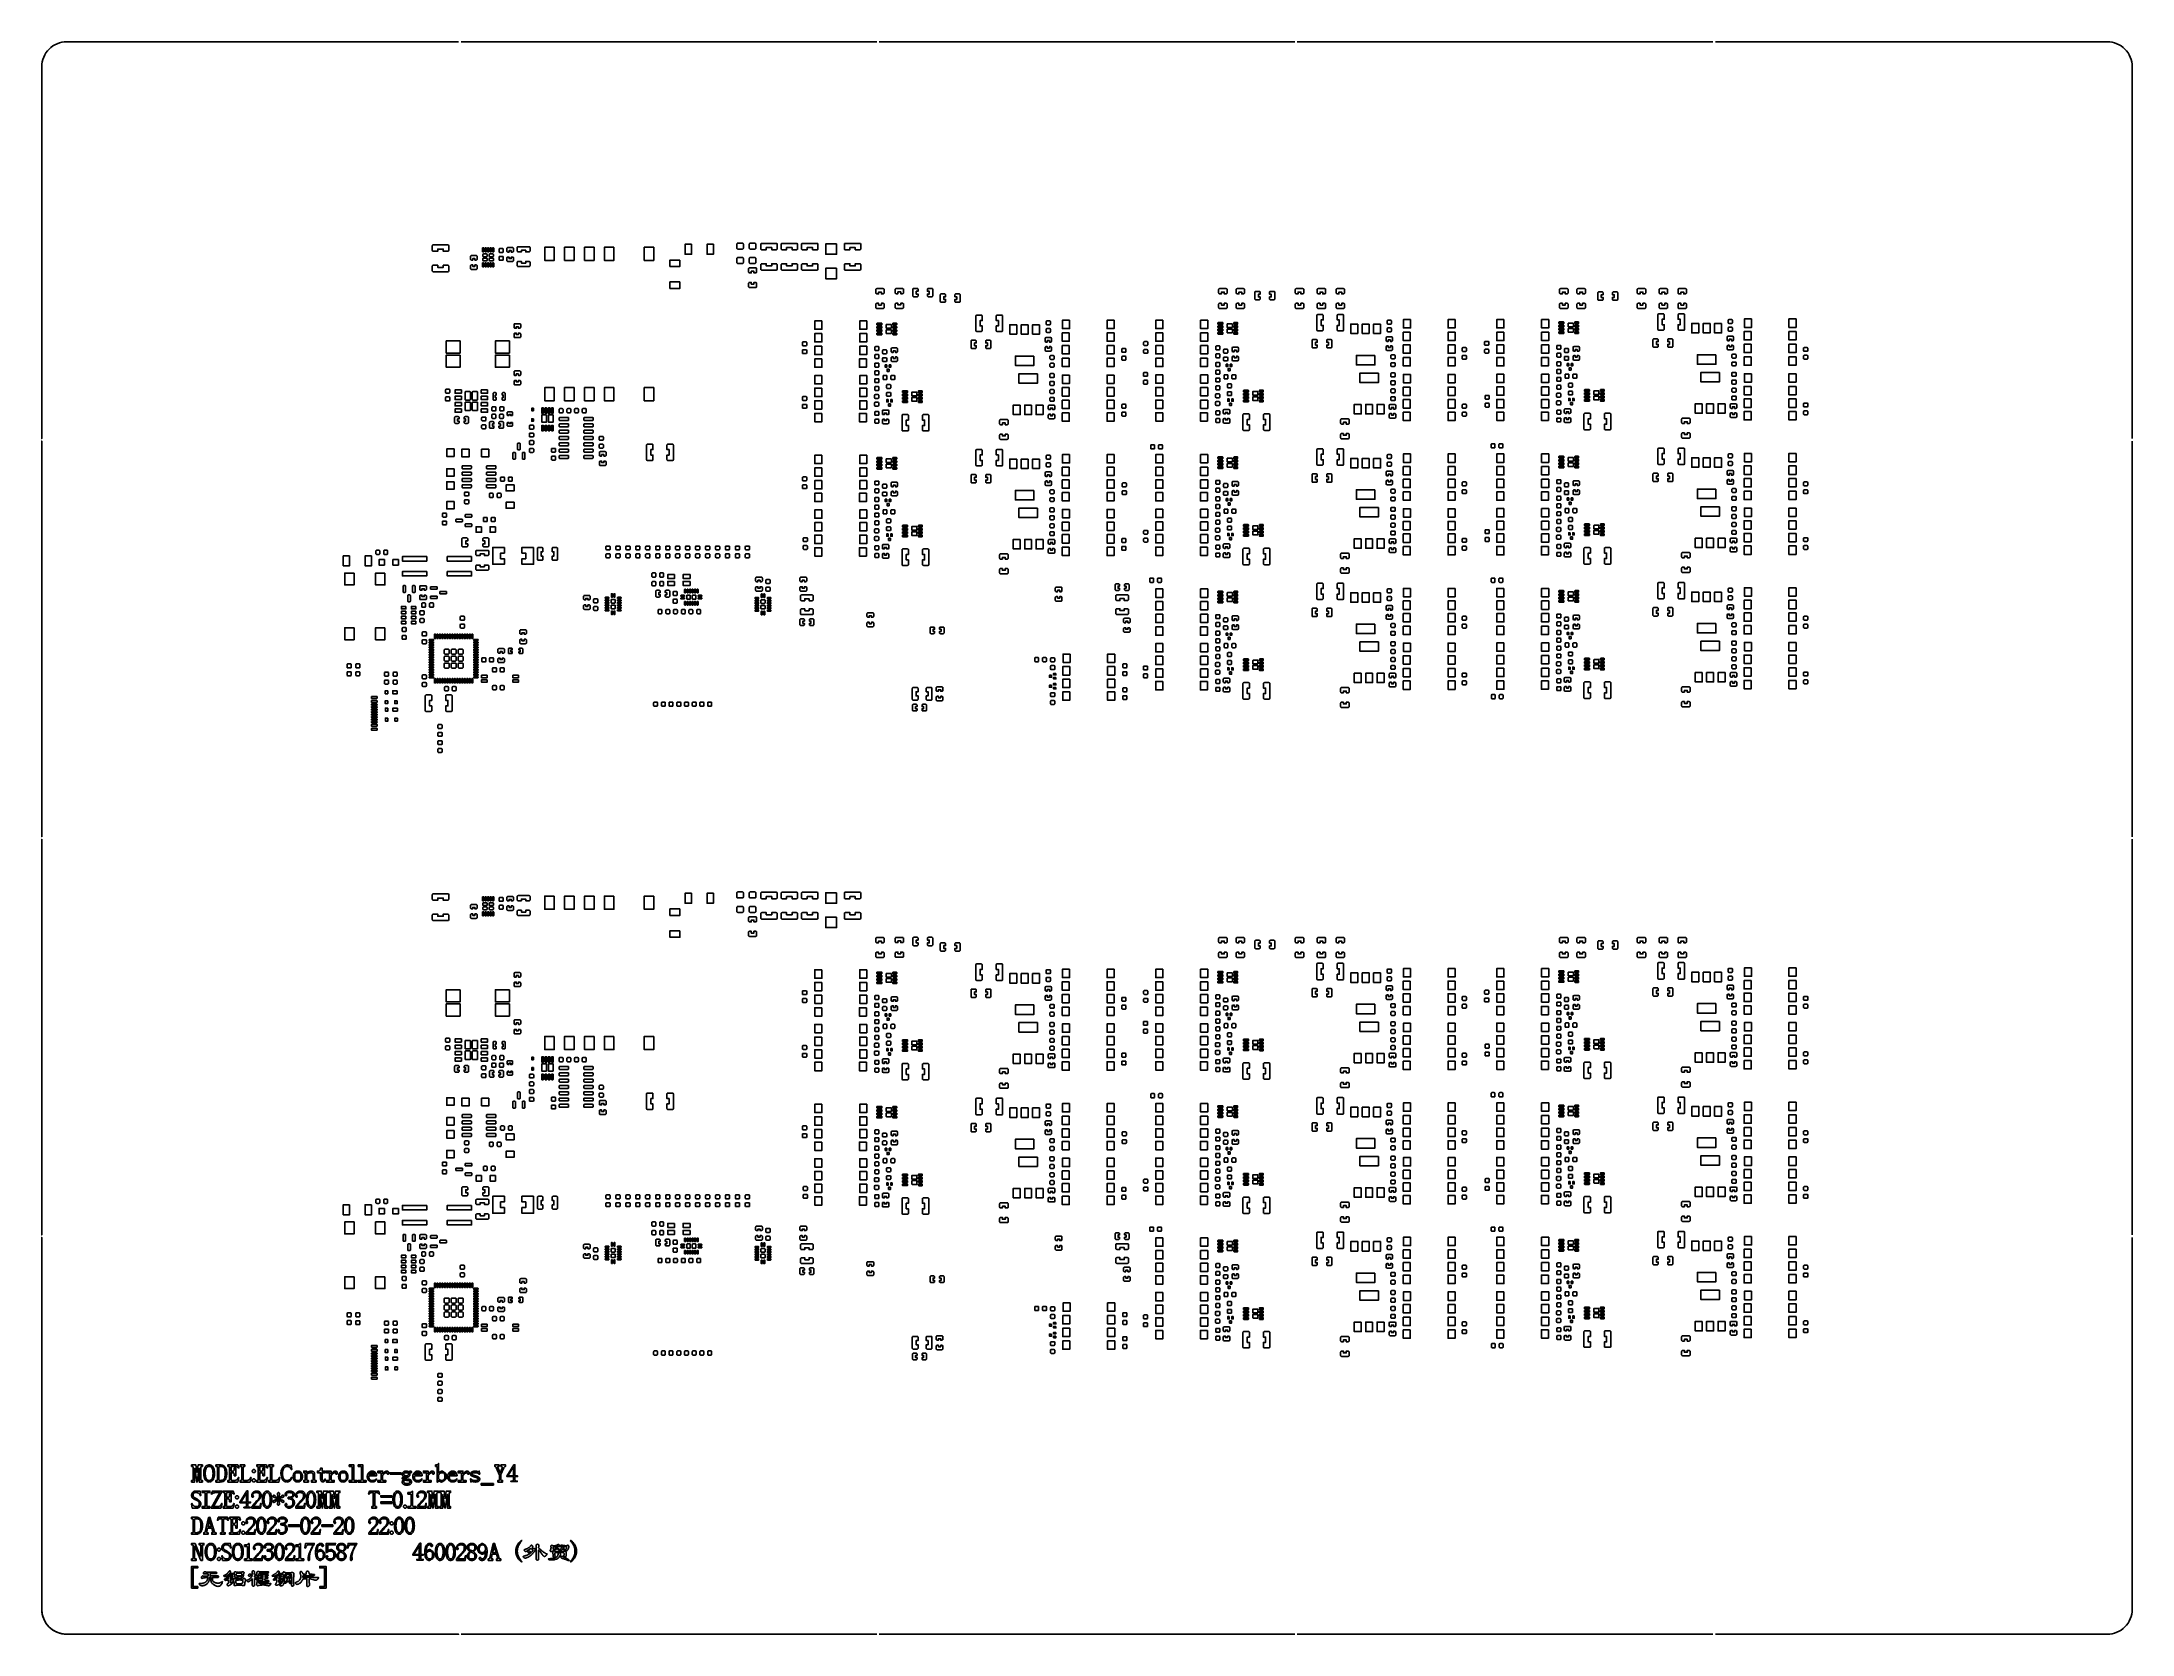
# Model space of a CAD drawing. Extents: x -210 to 210, y -160 to 160.
import ezdxf

# ---------------------------------------------------------------- set-up
doc = ezdxf.new("R2010")
doc.units = 0
doc.header["$MEASUREMENT"] = 0
doc.layers.get('0').update_dxf_attribs({"linetype": 'CONTINUOUS'})

msp = doc.modelspace()

# ---------------------------------------------------------------- linework, layer by layer
for points in [[(-126.25001, 160), (-205, 160), (-205, 160, 0.414214), (-210, 155)], [(209.99998, 80.250005), (209.99998, 155), (209.99998, 155, 0.414214), (204.99998, 160), (204.99998, 160), (126.24998, 160)], [(-128.25, 119.012998, 0.395537), (-128.45001, 119.2), (-128.45001, 119.2), (-131.35, 119.2), (-131.35, 119.2, 0.414442), (-131.55, 119), (-131.55, 119), (-131.55, 118.1), (-131.55, 118.1, 0.414471), (-131.35, 117.9), (-131.35, 117.9), (-130.45, 117.9), (-130.45, 117.9), (-130.45, 118.332998), (-130.45, 118.332998), (-129.35001, 118.332998), (-129.35001, 118.332998), (-129.35001, 117.9), (-129.35001, 117.9), (-128.45001, 117.9), (-128.45001, 117.9, 0.414385), (-128.25, 118.1), (-128.25, 118.1), (-128.25, 119.012998)], [(-121.21, 118.55, 0.414214), (-121.26, 118.6), (-121.26, 118.6), (-121.39, 118.6), (-121.39, 118.6, 0.414442), (-121.44, 118.55), (-121.44, 118.55), (-121.44, 117.825), (-121.44, 117.825, 0.414214), (-121.39, 117.775), (-121.39, 117.775), (-121.26, 117.775), (-121.26, 117.775, 0.414271), (-121.21, 117.825), (-121.21, 117.825), (-121.21, 118.55)], [(-120.71, 118.55, 0.414156), (-120.76, 118.6), (-120.76, 118.6), (-120.89, 118.6), (-120.89, 118.6, 0.414442), (-120.94, 118.55), (-120.94, 118.55), (-120.94, 117.825), (-120.94, 117.825, 0.414214), (-120.89, 117.775), (-120.89, 117.775), (-120.76, 117.775), (-120.76, 117.775, 0.414214), (-120.71, 117.825), (-120.71, 117.825), (-120.71, 118.55)], [(-120.21, 118.55, 0.414156), (-120.26, 118.6), (-120.26, 118.6), (-120.39, 118.6), (-120.39, 118.6, 0.414442), (-120.44, 118.55), (-120.44, 118.55), (-120.44, 117.825), (-120.44, 117.825, 0.414214), (-120.39, 117.775), (-120.39, 117.775), (-120.26, 117.775), (-120.26, 117.775, 0.414214), (-120.21, 117.825), (-120.21, 117.825), (-120.21, 118.55)], [(-119.71, 118.55, 0.414156), (-119.76, 118.6), (-119.76, 118.6), (-119.89, 118.6), (-119.89, 118.6, 0.414442), (-119.94, 118.55), (-119.94, 118.55), (-119.94, 117.825), (-119.94, 117.825, 0.414271), (-119.89, 117.775), (-119.89, 117.775), (-119.76, 117.775), (-119.76, 117.775, 0.414214), (-119.71, 117.825), (-119.71, 117.825), (-119.71, 118.55)], [(-119.21, 118.55, 0.414156), (-119.26, 118.6), (-119.26, 118.6), (-119.39, 118.6), (-119.39, 118.6, 0.414385), (-119.44, 118.55), (-119.44, 118.55), (-119.44, 117.825), (-119.44, 117.825, 0.414214), (-119.39, 117.775), (-119.39, 117.775), (-119.26, 117.775), (-119.26, 117.775, 0.414214), (-119.21, 117.825), (-119.21, 117.825), (-119.21, 118.55)], [(-117.275, 118.3, 0.414194), (-117.425, 118.45), (-117.425, 118.45), (-117.975, 118.45), (-117.975, 118.45, 0.414328), (-118.125, 118.3), (-118.125, 118.3), (-118.125, 117.825), (-118.125, 117.825, 0.414214), (-117.975, 117.675), (-117.975, 117.675), (-117.425, 117.675), (-117.425, 117.675, 0.414194), (-117.275, 117.825), (-117.275, 117.825), (-117.275, 118.3)], [(-115.225, 118.45, 0.414357), (-115.425, 118.65), (-115.425, 118.65), (-116.375, 118.65), (-116.375, 118.65, 0.4144), (-116.575, 118.45), (-116.575, 118.45), (-116.575, 117.95), (-116.575, 117.95, 0.414428), (-116.375, 117.75), (-116.375, 117.75), (-116.125, 117.75), (-116.125, 117.75), (-116.125, 118.05), (-116.125, 118.05), (-115.675, 118.05), (-115.675, 118.05), (-115.675, 117.75), (-115.675, 117.75), (-115.425, 117.75), (-115.425, 117.75, 0.414328), (-115.225, 117.95), (-115.225, 117.95), (-115.225, 118.45)], [(-111.9, 118.625, 0.414342), (-112.1, 118.825), (-112.1, 118.825), (-114.3, 118.825), (-114.3, 118.825, 0.414385), (-114.5, 118.625), (-114.5, 118.625), (-114.5, 117.975), (-114.5, 117.975, 0.4144), (-114.3, 117.775), (-114.3, 117.775), (-113.632998, 117.775), (-113.632998, 117.775), (-113.632998, 118.125), (-113.632998, 118.125), (-112.766992, 118.125), (-112.766992, 118.125), (-112.766992, 117.775), (-112.766992, 117.775), (-112.1, 117.775), (-112.1, 117.775, 0.414371), (-111.9, 117.975), (-111.9, 117.975), (-111.9, 118.625)], [(-69.05, 119.35, 0.414407), (-69.250005, 119.55), (-69.250005, 119.55), (-70.150005, 119.55), (-70.150005, 119.55, 0.414414), (-70.35, 119.35), (-70.35, 119.35), (-70.35, 118.55), (-70.35, 118.55, 0.414428), (-70.150005, 118.35), (-70.150005, 118.35), (-69.250005, 118.35), (-69.250005, 118.35, 0.414407), (-69.05, 118.55), (-69.05, 118.55), (-69.05, 119.35)], [(-66.55, 119.35, 0.4144), (-66.749995, 119.55), (-66.749995, 119.55), (-67.65, 119.55), (-67.65, 119.55, 0.414421), (-67.85, 119.35), (-67.85, 119.35), (-67.85, 118.55), (-67.85, 118.55, 0.414435), (-67.65, 118.35), (-67.65, 118.35), (-66.749995, 118.35), (-66.749995, 118.35, 0.414385), (-66.55, 118.55), (-66.55, 118.55), (-66.55, 119.35)], [(-62.25, 119.312998, 0.395496), (-62.45, 119.5), (-62.45, 119.5), (-65.350005, 119.5), (-65.350005, 119.5, 0.41445), (-65.55, 119.3), (-65.55, 119.3), (-65.55, 118.4), (-65.55, 118.4, 0.414435), (-65.350005, 118.2), (-65.350005, 118.2), (-64.450005, 118.2), (-64.450005, 118.2), (-64.450005, 118.632998), (-64.450005, 118.632998), (-63.35, 118.632998), (-63.35, 118.632998), (-63.35, 118.2), (-63.35, 118.2), (-62.45, 118.2), (-62.45, 118.2, 0.414378), (-62.25, 118.4), (-62.25, 118.4), (-62.25, 119.312998)], [(-58.15, 119.312998, 0.395455), (-58.35, 119.5), (-58.35, 119.5), (-61.25, 119.5), (-61.25, 119.5, 0.414442), (-61.45, 119.3), (-61.45, 119.3), (-61.45, 118.4), (-61.45, 118.4, 0.414421), (-61.25, 118.2), (-61.25, 118.2), (-60.35, 118.2), (-60.35, 118.2), (-60.35, 118.632998), (-60.35, 118.632998), (-59.25, 118.632998), (-59.25, 118.632998), (-59.25, 118.2), (-59.25, 118.2), (-58.35, 118.2), (-58.35, 118.2, 0.414342), (-58.15, 118.4), (-58.15, 118.4), (-58.15, 119.312998)], [(-54.05, 119.312998, 0.395468), (-54.25, 119.5), (-54.25, 119.5), (-57.15, 119.5), (-57.15, 119.5, 0.414428), (-57.35, 119.3), (-57.35, 119.3), (-57.35, 118.4), (-57.35, 118.4, 0.414428), (-57.15, 118.2), (-57.15, 118.2), (-56.25, 118.2), (-56.25, 118.2), (-56.25, 118.632998), (-56.25, 118.632998), (-55.15, 118.632998), (-55.15, 118.632998), (-55.15, 118.2), (-55.15, 118.2), (-54.25, 118.2), (-54.25, 118.2, 0.414357), (-54.05, 118.4), (-54.05, 118.4), (-54.05, 119.312998)], [(-45.45, 119.312998, 0.395504), (-45.65, 119.5), (-45.65, 119.5), (-48.55, 119.5), (-48.55, 119.5, 0.414471), (-48.75, 119.3), (-48.75, 119.3), (-48.75, 118.4), (-48.75, 118.4, 0.414442), (-48.55, 118.2), (-48.55, 118.2), (-47.65, 118.2), (-47.65, 118.2), (-47.65, 118.632998), (-47.65, 118.632998), (-46.55, 118.632998), (-46.55, 118.632998), (-46.55, 118.2), (-46.55, 118.2), (-45.65, 118.2), (-45.65, 118.2, 0.414364), (-45.45, 118.4), (-45.45, 118.4), (-45.45, 119.312998)], [(-128.25, 114.9, 0.4144), (-128.45001, 115.1), (-128.45001, 115.1), (-129.35001, 115.1), (-129.35001, 115.1), (-129.35001, 114.667002), (-129.35001, 114.667002), (-130.45, 114.667002), (-130.45, 114.667002), (-130.45, 115.1), (-130.45, 115.1), (-131.35, 115.1), (-131.35, 115.1, 0.414485), (-131.55, 114.9), (-131.55, 114.9), (-131.55, 114), (-131.55, 114, 0.414428), (-131.35, 113.8), (-131.35, 113.8), (-128.45001, 113.8), (-128.45001, 113.8, 0.395496), (-128.25, 113.987002), (-128.25, 113.987002), (-128.25, 114.9)], [(-122.525, 116.85, 0.414357), (-122.725, 117.05), (-122.725, 117.05), (-123.675, 117.05), (-123.675, 117.05, 0.414471), (-123.875, 116.85), (-123.875, 116.85), (-123.875, 116.35), (-123.875, 116.35, 0.414442), (-123.675, 116.15), (-123.675, 116.15), (-123.425, 116.15), (-123.425, 116.15), (-123.425, 116.45), (-123.425, 116.45), (-122.975, 116.45), (-122.975, 116.45), (-122.975, 116.15), (-122.975, 116.15), (-122.725, 116.15), (-122.725, 116.15, 0.414328), (-122.525, 116.35), (-122.525, 116.35), (-122.525, 116.85)], [(-122.525, 114.95, 0.414357), (-122.725, 115.15), (-122.725, 115.15), (-122.975, 115.15), (-122.975, 115.15), (-122.975, 114.85), (-122.975, 114.85), (-123.425, 114.85), (-123.425, 114.85), (-123.425, 115.15), (-123.425, 115.15), (-123.675, 115.15), (-123.675, 115.15, 0.414457), (-123.875, 114.95), (-123.875, 114.95), (-123.875, 114.45), (-123.875, 114.45, 0.414471), (-123.675, 114.25), (-123.675, 114.25), (-122.725, 114.25), (-122.725, 114.25, 0.414342), (-122.525, 114.45), (-122.525, 114.45), (-122.525, 114.95)], [(-121.21, 115.525, 0.414328), (-121.26, 115.575), (-121.26, 115.575), (-121.39, 115.575), (-121.39, 115.575, 0.414271), (-121.44, 115.525), (-121.44, 115.525), (-121.44, 114.8), (-121.44, 114.8, 0.414385), (-121.39, 114.75), (-121.39, 114.75), (-121.26, 114.75), (-121.26, 114.75, 0.414214), (-121.21, 114.8), (-121.21, 114.8), (-121.21, 115.525)], [(-120.527998, 117.243994, 0.405275), (-120.667002, 117.389004), (-120.667002, 117.389004), (-121.232998, 117.389004), (-121.232998, 117.389004, 0.405347), (-121.372998, 117.243994), (-121.372998, 117.243994), (-121.372998, 116.956006), (-121.372998, 116.956006, 0.405404), (-121.232998, 116.810996), (-121.232998, 116.810996), (-120.667002, 116.810996), (-120.667002, 116.810996, 0.405371), (-120.527998, 116.956006), (-120.527998, 116.956006), (-120.527998, 117.243994)], [(-120.527998, 116.393994, 0.405332), (-120.667002, 116.539004), (-120.667002, 116.539004), (-121.232998, 116.539004), (-121.232998, 116.539004, 0.405404), (-121.372998, 116.393994), (-121.372998, 116.393994), (-121.372998, 116.105996), (-121.372998, 116.105996, 0.405366), (-121.232998, 115.960996), (-121.232998, 115.960996), (-120.667002, 115.960996), (-120.667002, 115.960996, 0.405313), (-120.527998, 116.105996), (-120.527998, 116.105996), (-120.527998, 116.393994)], [(-120.71, 115.525, 0.414271), (-120.76, 115.575), (-120.76, 115.575), (-120.89, 115.575), (-120.89, 115.575, 0.414271), (-120.94, 115.525), (-120.94, 115.525), (-120.94, 114.8), (-120.94, 114.8, 0.414385), (-120.89, 114.75), (-120.89, 114.75), (-120.76, 114.75), (-120.76, 114.75, 0.414156), (-120.71, 114.8), (-120.71, 114.8), (-120.71, 115.525)], [(-120.21, 115.525, 0.414271), (-120.26, 115.575), (-120.26, 115.575), (-120.39, 115.575), (-120.39, 115.575, 0.414271), (-120.44, 115.525), (-120.44, 115.525), (-120.44, 114.8), (-120.44, 114.8, 0.414385), (-120.39, 114.75), (-120.39, 114.75), (-120.26, 114.75), (-120.26, 114.75, 0.414156), (-120.21, 114.8), (-120.21, 114.8), (-120.21, 115.525)], [(-119.277998, 117.243994, 0.405256), (-119.416992, 117.389004), (-119.416992, 117.389004), (-119.982998, 117.389004), (-119.982998, 117.389004, 0.405347), (-120.122998, 117.243994), (-120.122998, 117.243994), (-120.122998, 116.956006), (-120.122998, 116.956006, 0.405404), (-119.982998, 116.810996), (-119.982998, 116.810996), (-119.416992, 116.810996), (-119.416992, 116.810996, 0.405352), (-119.277998, 116.956006), (-119.277998, 116.956006), (-119.277998, 117.243994)], [(-119.277998, 116.393994, 0.405313), (-119.416992, 116.539004), (-119.416992, 116.539004), (-119.982998, 116.539004), (-119.982998, 116.539004, 0.405404), (-120.122998, 116.393994), (-120.122998, 116.393994), (-120.122998, 116.105996), (-120.122998, 116.105996, 0.405366), (-119.982998, 115.960996), (-119.982998, 115.960996), (-119.416992, 115.960996), (-119.416992, 115.960996, 0.405294), (-119.277998, 116.105996), (-119.277998, 116.105996), (-119.277998, 116.393994)], [(-119.71, 115.525, 0.414271), (-119.76, 115.575), (-119.76, 115.575), (-119.89, 115.575), (-119.89, 115.575, 0.414328), (-119.94, 115.525), (-119.94, 115.525), (-119.94, 114.8), (-119.94, 114.8, 0.414385), (-119.89, 114.75), (-119.89, 114.75), (-119.76, 114.75), (-119.76, 114.75, 0.414156), (-119.71, 114.8), (-119.71, 114.8), (-119.71, 115.525)], [(-119.21, 115.525, 0.414271), (-119.26, 115.575), (-119.26, 115.575), (-119.39, 115.575), (-119.39, 115.575, 0.414271), (-119.44, 115.525), (-119.44, 115.525), (-119.44, 114.8), (-119.44, 114.8, 0.414328), (-119.39, 114.75), (-119.39, 114.75), (-119.26, 114.75), (-119.26, 114.75, 0.414156), (-119.21, 114.8), (-119.21, 114.8), (-119.21, 115.525)], [(-117.275, 116.725, 0.414233), (-117.425, 116.875), (-117.425, 116.875), (-117.975, 116.875), (-117.975, 116.875, 0.414309), (-118.125, 116.725), (-118.125, 116.725), (-118.125, 116.25), (-118.125, 116.25, 0.414271), (-117.975, 116.1), (-117.975, 116.1), (-117.425, 116.1), (-117.425, 116.1, 0.414233), (-117.275, 116.25), (-117.275, 116.25), (-117.275, 116.725)], [(-115.225, 116.55, 0.414314), (-115.425, 116.75), (-115.425, 116.75), (-115.675, 116.75), (-115.675, 116.75), (-115.675, 116.45), (-115.675, 116.45), (-116.125, 116.45), (-116.125, 116.45), (-116.125, 116.75), (-116.125, 116.75), (-116.375, 116.75), (-116.375, 116.75, 0.414428), (-116.575, 116.55), (-116.575, 116.55), (-116.575, 116.05), (-116.575, 116.05, 0.4144), (-116.375, 115.85), (-116.375, 115.85), (-115.425, 115.85), (-115.425, 115.85, 0.414357), (-115.225, 116.05), (-115.225, 116.05), (-115.225, 116.55)], [(-111.9, 115.675, 0.414371), (-112.1, 115.875), (-112.1, 115.875), (-112.766992, 115.875), (-112.766992, 115.875), (-112.766992, 115.525), (-112.766992, 115.525), (-113.632998, 115.525), (-113.632998, 115.525), (-113.632998, 115.875), (-113.632998, 115.875), (-114.3, 115.875), (-114.3, 115.875, 0.4144), (-114.5, 115.675), (-114.5, 115.675), (-114.5, 115.025), (-114.5, 115.025, 0.414385), (-114.3, 114.825), (-114.3, 114.825), (-112.1, 114.825), (-112.1, 114.825, 0.414342), (-111.9, 115.025), (-111.9, 115.025), (-111.9, 115.675)], [(-69.05, 116.45, 0.414421), (-69.250005, 116.65), (-69.250005, 116.65), (-70.150005, 116.65), (-70.150005, 116.65, 0.414442), (-70.35, 116.45), (-70.35, 116.45), (-70.35, 115.65), (-70.35, 115.65, 0.414414), (-70.150005, 115.45), (-70.150005, 115.45), (-69.250005, 115.45), (-69.250005, 115.45, 0.414392), (-69.05, 115.65), (-69.05, 115.65), (-69.05, 116.45)], [(-66.375, 114.375, 0.414378), (-66.575, 114.575), (-66.575, 114.575), (-67.824995, 114.575), (-67.824995, 114.575, 0.414414), (-68.025, 114.375), (-68.025, 114.375), (-68.025, 113.75), (-68.025, 113.75, 0.414414), (-67.824995, 113.55), (-67.824995, 113.55), (-67.475, 113.55), (-67.475, 113.55), (-67.475, 113.891992), (-67.475, 113.891992), (-66.924995, 113.891992), (-66.924995, 113.891992), (-66.924995, 113.55), (-66.924995, 113.55), (-66.575, 113.55), (-66.575, 113.55, 0.414407), (-66.375, 113.75), (-66.375, 113.75), (-66.375, 114.375)], [(-66.55, 116.45, 0.414414), (-66.749995, 116.65), (-66.749995, 116.65), (-67.65, 116.65), (-67.65, 116.65, 0.41445), (-67.85, 116.45), (-67.85, 116.45), (-67.85, 115.65), (-67.85, 115.65, 0.414421), (-67.65, 115.45), (-67.65, 115.45), (-66.749995, 115.45), (-66.749995, 115.45, 0.414371), (-66.55, 115.65), (-66.55, 115.65), (-66.55, 116.45)], [(-62.25, 115.2, 0.414378), (-62.45, 115.4), (-62.45, 115.4), (-63.35, 115.4), (-63.35, 115.4), (-63.35, 114.966992), (-63.35, 114.966992), (-64.450005, 114.966992), (-64.450005, 114.966992), (-64.450005, 115.4), (-64.450005, 115.4), (-65.350005, 115.4), (-65.350005, 115.4, 0.41445), (-65.55, 115.2), (-65.55, 115.2), (-65.55, 114.3), (-65.55, 114.3, 0.414464), (-65.350005, 114.1), (-65.350005, 114.1), (-62.45, 114.1), (-62.45, 114.1, 0.395503), (-62.25, 114.286992), (-62.25, 114.286992), (-62.25, 115.2)], [(-58.15, 115.2, 0.414357), (-58.35, 115.4), (-58.35, 115.4), (-59.25, 115.4), (-59.25, 115.4), (-59.25, 114.966992), (-59.25, 114.966992), (-60.35, 114.966992), (-60.35, 114.966992), (-60.35, 115.4), (-60.35, 115.4), (-61.25, 115.4), (-61.25, 115.4, 0.414421), (-61.45, 115.2), (-61.45, 115.2), (-61.45, 114.3), (-61.45, 114.3, 0.414457), (-61.25, 114.1), (-61.25, 114.1), (-58.35, 114.1), (-58.35, 114.1, 0.395482), (-58.15, 114.286992), (-58.15, 114.286992), (-58.15, 115.2)], [(-54.05, 115.2, 0.414357), (-54.25, 115.4), (-54.25, 115.4), (-55.15, 115.4), (-55.15, 115.4), (-55.15, 114.966992), (-55.15, 114.966992), (-56.25, 114.966992), (-56.25, 114.966992), (-56.25, 115.4), (-56.25, 115.4), (-57.15, 115.4), (-57.15, 115.4, 0.414442), (-57.35, 115.2), (-57.35, 115.2), (-57.35, 114.3), (-57.35, 114.3, 0.414442), (-57.15, 114.1), (-57.15, 114.1), (-54.25, 114.1), (-54.25, 114.1, 0.395495), (-54.05, 114.286992), (-54.05, 114.286992), (-54.05, 115.2)], [(-45.45, 115.2, 0.414392), (-45.65, 115.4), (-45.65, 115.4), (-46.55, 115.4), (-46.55, 115.4), (-46.55, 114.966992), (-46.55, 114.966992), (-47.65, 114.966992), (-47.65, 114.966992), (-47.65, 115.4), (-47.65, 115.4), (-48.55, 115.4), (-48.55, 115.4, 0.414471), (-48.75, 115.2), (-48.75, 115.2), (-48.75, 114.3), (-48.75, 114.3, 0.414442), (-48.55, 114.1), (-48.55, 114.1), (-45.65, 114.1), (-45.65, 114.1, 0.395462), (-45.45, 114.286992), (-45.45, 114.286992), (-45.45, 115.2)], [(-66.375, 111.45, 0.414407), (-66.575, 111.65), (-66.575, 111.65), (-66.924995, 111.65), (-66.924995, 111.65), (-66.924995, 111.307998), (-66.924995, 111.307998), (-67.475, 111.307998), (-67.475, 111.307998), (-67.475, 111.65), (-67.475, 111.65), (-67.824995, 111.65), (-67.824995, 111.65, 0.414414), (-68.025, 111.45), (-68.025, 111.45), (-68.025, 110.825), (-68.025, 110.825, 0.414414), (-67.824995, 110.625), (-67.824995, 110.625), (-66.575, 110.625), (-66.575, 110.625, 0.414378), (-66.375, 110.825), (-66.375, 110.825), (-66.375, 111.45)], [(-40.75, 110.2, 0.414371), (-40.95, 110.4), (-40.95, 110.4), (-42.25, 110.4), (-42.25, 110.4, 0.41445), (-42.45, 110.2), (-42.45, 110.2), (-42.45, 109.55), (-42.45, 109.55, 0.414414), (-42.25, 109.35), (-42.25, 109.35), (-41.882998, 109.35), (-41.882998, 109.35), (-41.882998, 109.7), (-41.882998, 109.7), (-41.317002, 109.7), (-41.317002, 109.7), (-41.317002, 109.35), (-41.317002, 109.35), (-40.95, 109.35), (-40.95, 109.35, 0.414375), (-40.75, 109.55), (-40.75, 109.55), (-40.75, 110.2)], [(-36.850002, 110.225, 0.414324), (-37.050002, 110.425), (-37.050002, 110.425), (-38.35, 110.425), (-38.35, 110.425, 0.41445), (-38.55, 110.225), (-38.55, 110.225), (-38.55, 109.575), (-38.55, 109.575, 0.414439), (-38.35, 109.375), (-38.35, 109.375), (-37.983, 109.375), (-37.983, 109.375), (-37.983, 109.725), (-37.983, 109.725), (-37.417, 109.725), (-37.417, 109.725), (-37.417, 109.375), (-37.417, 109.375), (-37.050002, 109.375), (-37.050002, 109.375, 0.41436), (-36.850002, 109.575), (-36.850002, 109.575), (-36.850002, 110.225)], [(-33.95, 110.25, 0.414375), (-34.15, 110.45), (-34.15, 110.45), (-34.8, 110.45), (-34.8, 110.45, 0.414425), (-35, 110.25), (-35, 110.25), (-35, 108.95), (-35, 108.95, 0.414432), (-34.8, 108.75), (-34.8, 108.75), (-34.15, 108.75), (-34.15, 108.75, 0.414364), (-33.95, 108.95), (-33.95, 108.95), (-33.95, 109.317002), (-33.95, 109.317002), (-34.3, 109.317002), (-34.3, 109.317002), (-34.3, 109.883008), (-34.3, 109.883008), (-33.95, 109.883008), (-33.95, 109.883008), (-33.95, 110.25)], [(-31, 110.25, 0.414407), (-31.2, 110.45), (-31.2, 110.45), (-31.85, 110.45), (-31.85, 110.45, 0.414425), (-32.049998, 110.25), (-32.049998, 110.25), (-32.049998, 109.883008), (-32.049998, 109.883008), (-31.7, 109.883008), (-31.7, 109.883008), (-31.7, 109.317002), (-31.7, 109.317002), (-32.049998, 109.317002), (-32.049998, 109.317002), (-32.049998, 108.95), (-32.049998, 108.95, 0.414468), (-31.85, 108.75), (-31.85, 108.75), (-31.2, 108.75), (-31.2, 108.75, 0.414367), (-31, 108.95), (-31, 108.95), (-31, 110.25)], [(-28.425, 109.15, 0.414385), (-28.625, 109.35), (-28.625, 109.35), (-29.275, 109.35), (-29.275, 109.35, 0.41441), (-29.475, 109.15), (-29.475, 109.15), (-29.475, 107.85), (-29.475, 107.85, 0.414417), (-29.275, 107.65), (-29.275, 107.65), (-28.625, 107.65), (-28.625, 107.65, 0.414414), (-28.425, 107.85), (-28.425, 107.85), (-28.425, 108.217002), (-28.425, 108.217002), (-28.775, 108.217002), (-28.775, 108.217002), (-28.775, 108.782998), (-28.775, 108.782998), (-28.425, 108.782998), (-28.425, 108.782998), (-28.425, 109.15)], [(-25.475, 109.15, 0.414375), (-25.675, 109.35), (-25.675, 109.35), (-26.325, 109.35), (-26.325, 109.35, 0.414417), (-26.525, 109.15), (-26.525, 109.15), (-26.525, 108.782998), (-26.525, 108.782998), (-26.175, 108.782998), (-26.175, 108.782998), (-26.175, 108.217002), (-26.175, 108.217002), (-26.525, 108.217002), (-26.525, 108.217002), (-26.525, 107.85), (-26.525, 107.85, 0.414403), (-26.325, 107.65), (-26.325, 107.65), (-25.675, 107.65), (-25.675, 107.65, 0.414335), (-25.475, 107.85), (-25.475, 107.85), (-25.475, 109.15)], [(28.15, 110.2, 0.414314), (27.95, 110.4), (27.95, 110.4), (26.65, 110.4), (26.65, 110.4, 0.414446), (26.45, 110.2), (26.45, 110.2), (26.45, 109.55), (26.45, 109.55, 0.414439), (26.65, 109.35), (26.65, 109.35), (27.017, 109.35), (27.017, 109.35), (27.017, 109.7), (27.017, 109.7), (27.583, 109.7), (27.583, 109.7), (27.583, 109.35), (27.583, 109.35), (27.95, 109.35), (27.95, 109.35, 0.414328), (28.15, 109.55), (28.15, 109.55), (28.15, 110.2)], [(31.65, 110.2, 0.414314), (31.45, 110.4), (31.45, 110.4), (30.15, 110.4), (30.15, 110.4, 0.414446), (29.95, 110.2), (29.95, 110.2), (29.95, 109.55), (29.95, 109.55, 0.414439), (30.15, 109.35), (30.15, 109.35), (30.517, 109.35), (30.517, 109.35), (30.517, 109.7), (30.517, 109.7), (31.083, 109.7), (31.083, 109.7), (31.083, 109.35), (31.083, 109.35), (31.45, 109.35), (31.45, 109.35, 0.414324), (31.65, 109.55), (31.65, 109.55), (31.65, 110.2)], [(34.775, 109.65, 0.414328), (34.575, 109.85), (34.575, 109.85), (33.925, 109.85), (33.925, 109.85, 0.414428), (33.725, 109.65), (33.725, 109.65), (33.725, 108.35), (33.725, 108.35, 0.4144), (33.925, 108.15), (33.925, 108.15), (34.575, 108.15), (34.575, 108.15, 0.414299), (34.775, 108.35), (34.775, 108.35), (34.775, 108.717002), (34.775, 108.717002), (34.425002, 108.717002), (34.425002, 108.717002), (34.425002, 109.282998), (34.425002, 109.282998), (34.775, 109.282998), (34.775, 109.282998), (34.775, 109.65)], [(37.725002, 109.65, 0.414349), (37.524998, 109.85), (37.524998, 109.85), (36.874998, 109.85), (36.874998, 109.85, 0.4145), (36.674998, 109.65), (36.674998, 109.65), (36.674998, 109.282998), (36.674998, 109.282998), (37.025, 109.282998), (37.025, 109.282998), (37.025, 108.717002), (37.025, 108.717002), (36.674998, 108.717002), (36.674998, 108.717002), (36.674998, 108.35), (36.674998, 108.35, 0.414485), (36.874998, 108.15), (36.874998, 108.15), (37.524998, 108.15), (37.524998, 108.15, 0.414321), (37.725002, 108.35), (37.725002, 108.35), (37.725002, 109.65)], [(43.55, 110.2, 0.414342), (43.35, 110.4), (43.35, 110.4), (42.05, 110.4), (42.05, 110.4, 0.414407), (41.85, 110.2), (41.85, 110.2), (41.85, 109.55), (41.85, 109.55, 0.4145), (42.05, 109.35), (42.05, 109.35), (42.417002, 109.35), (42.417002, 109.35), (42.417002, 109.7), (42.417002, 109.7), (42.982998, 109.7), (42.982998, 109.7), (42.982998, 109.35), (42.982998, 109.35), (43.35, 109.35), (43.35, 109.35, 0.414371), (43.55, 109.55), (43.55, 109.55), (43.55, 110.2)], [(47.95, 110.2, 0.414299), (47.75, 110.4), (47.75, 110.4), (46.45, 110.4), (46.45, 110.4, 0.414471), (46.25, 110.2), (46.25, 110.2), (46.25, 109.55), (46.25, 109.55, 0.414457), (46.45, 109.35), (46.45, 109.35), (46.817002, 109.35), (46.817002, 109.35), (46.817002, 109.7), (46.817002, 109.7), (47.382998, 109.7), (47.382998, 109.7), (47.382998, 109.35), (47.382998, 109.35), (47.75, 109.35), (47.75, 109.35, 0.414314), (47.95, 109.55), (47.95, 109.55), (47.95, 110.2)], [(51.75, 110.2, 0.414328), (51.55, 110.4), (51.55, 110.4), (50.25, 110.4), (50.25, 110.4, 0.414442), (50.05, 110.2), (50.05, 110.2), (50.05, 109.55), (50.05, 109.55, 0.414442), (50.25, 109.35), (50.25, 109.35), (50.616997, 109.35), (50.616997, 109.35), (50.616997, 109.7), (50.616997, 109.7), (51.182998, 109.7), (51.182998, 109.7), (51.182998, 109.35), (51.182998, 109.35), (51.55, 109.35), (51.55, 109.35, 0.414321), (51.75, 109.55), (51.75, 109.55), (51.75, 110.2)], [(96.65, 110.2, 0.414314), (96.45, 110.4), (96.45, 110.4), (95.15, 110.4), (95.15, 110.4, 0.414457), (94.95, 110.2), (94.95, 110.2), (94.95, 109.55), (94.95, 109.55, 0.414442), (95.15, 109.35), (95.15, 109.35), (95.517002, 109.35), (95.517002, 109.35), (95.517002, 109.7), (95.517002, 109.7), (96.082998, 109.7), (96.082998, 109.7), (96.082998, 109.35), (96.082998, 109.35), (96.45, 109.35), (96.45, 109.35, 0.414328), (96.65, 109.55), (96.65, 109.55), (96.65, 110.2)], [(100.15, 110.2, 0.414314), (99.95, 110.4), (99.95, 110.4), (98.65, 110.4), (98.65, 110.4, 0.414457), (98.45, 110.2), (98.45, 110.2), (98.45, 109.55), (98.45, 109.55, 0.414442), (98.65, 109.35), (98.65, 109.35), (99.017002, 109.35), (99.017002, 109.35), (99.017002, 109.7), (99.017002, 109.7), (99.582998, 109.7), (99.582998, 109.7), (99.582998, 109.35), (99.582998, 109.35), (99.95, 109.35), (99.95, 109.35, 0.414328), (100.15, 109.55), (100.15, 109.55), (100.15, 110.2)], [(103.675, 109.55, 0.414414), (103.475, 109.75), (103.475, 109.75), (102.825, 109.75), (102.825, 109.75, 0.414442), (102.625, 109.55), (102.625, 109.55), (102.625, 108.25), (102.625, 108.25, 0.414414), (102.825, 108.05), (102.825, 108.05), (103.475, 108.05), (103.475, 108.05, 0.414342), (103.675, 108.25), (103.675, 108.25), (103.675, 108.617002), (103.675, 108.617002), (103.325, 108.617002), (103.325, 108.617002), (103.325, 109.182998), (103.325, 109.182998), (103.675, 109.182998), (103.675, 109.182998), (103.675, 109.55)], [(106.625, 109.55, 0.414414), (106.425, 109.75), (106.425, 109.75), (105.775, 109.75), (105.775, 109.75, 0.4144), (105.575, 109.55), (105.575, 109.55), (105.575, 109.182998), (105.575, 109.182998), (105.925, 109.182998), (105.925, 109.182998), (105.925, 108.617002), (105.925, 108.617002), (105.575, 108.617002), (105.575, 108.617002), (105.575, 108.25), (105.575, 108.25, 0.414385), (105.775, 108.05), (105.775, 108.05), (106.425, 108.05), (106.425, 108.05, 0.414371), (106.625, 108.25), (106.625, 108.25), (106.625, 109.55)], [(112.25, 110.2, 0.414357), (112.05, 110.4), (112.05, 110.4), (110.75, 110.4), (110.75, 110.4, 0.414414), (110.55, 110.2), (110.55, 110.2), (110.55, 109.55), (110.55, 109.55, 0.414442), (110.75, 109.35), (110.75, 109.35), (111.117002, 109.35), (111.117002, 109.35), (111.117002, 109.7), (111.117002, 109.7), (111.682998, 109.7), (111.682998, 109.7), (111.682998, 109.35), (111.682998, 109.35), (112.05, 109.35), (112.05, 109.35, 0.414328), (112.25, 109.55), (112.25, 109.55), (112.25, 110.2)], [(116.65, 110.2, 0.414314), (116.45, 110.4), (116.45, 110.4), (115.15, 110.4), (115.15, 110.4, 0.414442), (114.95, 110.2), (114.95, 110.2), (114.95, 109.55), (114.95, 109.55, 0.414442), (115.15, 109.35), (115.15, 109.35), (115.517002, 109.35), (115.517002, 109.35), (115.517002, 109.7), (115.517002, 109.7), (116.082998, 109.7), (116.082998, 109.7), (116.082998, 109.35), (116.082998, 109.35), (116.45, 109.35), (116.45, 109.35, 0.414314), (116.65, 109.55), (116.65, 109.55), (116.65, 110.2)], [(120.45, 110.2, 0.414357), (120.25, 110.4), (120.25, 110.4), (118.95, 110.4), (118.95, 110.4, 0.4144), (118.75, 110.2), (118.75, 110.2), (118.75, 109.55), (118.75, 109.55, 0.414385), (118.95, 109.35), (118.95, 109.35), (119.317002, 109.35), (119.317002, 109.35), (119.317002, 109.7), (119.317002, 109.7), (119.882998, 109.7), (119.882998, 109.7), (119.882998, 109.35), (119.882998, 109.35), (120.25, 109.35), (120.25, 109.35, 0.414385), (120.45, 109.55), (120.45, 109.55), (120.45, 110.2)], [(-40.75, 107.25, 0.414357), (-40.95, 107.45), (-40.95, 107.45), (-41.317002, 107.45), (-41.317002, 107.45), (-41.317002, 107.1), (-41.317002, 107.1), (-41.882998, 107.1), (-41.882998, 107.1), (-41.882998, 107.45), (-41.882998, 107.45), (-42.25, 107.45), (-42.25, 107.45, 0.414407), (-42.45, 107.25), (-42.45, 107.25), (-42.45, 106.6), (-42.45, 106.6, 0.414421), (-42.25, 106.4), (-42.25, 106.4), (-40.95, 106.4), (-40.95, 106.4, 0.414378), (-40.75, 106.6), (-40.75, 106.6), (-40.75, 107.25)], [(-36.850002, 107.275, 0.414346), (-37.050002, 107.475), (-37.050002, 107.475), (-37.417, 107.475), (-37.417, 107.475), (-37.417, 107.125), (-37.417, 107.125), (-37.983, 107.125), (-37.983, 107.125), (-37.983, 107.475), (-37.983, 107.475), (-38.35, 107.475), (-38.35, 107.475, 0.41445), (-38.55, 107.275), (-38.55, 107.275), (-38.55, 106.625), (-38.55, 106.625, 0.41445), (-38.35, 106.425), (-38.35, 106.425), (-37.050002, 106.425), (-37.050002, 106.425, 0.414339), (-36.850002, 106.625), (-36.850002, 106.625), (-36.850002, 107.275)], [(-21.045999, 104.89, 0.415087), (-21.245999, 105.09), (-21.245999, 105.09), (-22.145999, 105.09), (-22.145999, 105.09, 0.413677), (-22.345999, 104.89), (-22.345999, 104.89), (-22.345999, 101.99), (-22.345999, 101.99, 0.396244), (-22.158, 101.79), (-22.158, 101.79), (-21.245999, 101.79), (-21.245999, 101.79, 0.415058), (-21.045999, 101.99), (-21.045999, 101.99), (-21.045999, 102.89), (-21.045999, 102.89), (-21.478999, 102.89), (-21.478999, 102.89), (-21.478999, 103.99), (-21.478999, 103.99), (-21.045999, 103.99), (-21.045999, 103.99), (-21.045999, 104.89)], [(-16.945001, 104.89, 0.413663), (-17.145, 105.09), (-17.145, 105.09), (-18.045999, 105.09), (-18.045999, 105.09, 0.413715), (-18.246001, 104.89), (-18.246001, 104.89), (-18.246001, 103.99), (-18.246001, 103.99), (-17.812001, 103.99), (-17.812001, 103.99), (-17.812001, 102.89), (-17.812001, 102.89), (-18.246001, 102.89), (-18.246001, 102.89), (-18.246001, 101.99), (-18.246001, 101.99, 0.41371), (-18.045999, 101.79), (-18.045999, 101.79), (-17.132999, 101.79), (-17.132999, 101.79, 0.396202), (-16.945001, 101.99), (-16.945001, 101.99), (-16.945001, 104.89)], [(28.15, 107.25, 0.414314), (27.95, 107.45), (27.95, 107.45), (27.583, 107.45), (27.583, 107.45), (27.583, 107.1), (27.583, 107.1), (27.017, 107.1), (27.017, 107.1), (27.017, 107.45), (27.017, 107.45), (26.65, 107.45), (26.65, 107.45, 0.414446), (26.45, 107.25), (26.45, 107.25), (26.45, 106.6), (26.45, 106.6, 0.414446), (26.65, 106.4), (26.65, 106.4), (27.95, 106.4), (27.95, 106.4, 0.414314), (28.15, 106.6), (28.15, 106.6), (28.15, 107.25)], [(31.65, 107.25, 0.414314), (31.45, 107.45), (31.45, 107.45), (31.083, 107.45), (31.083, 107.45), (31.083, 107.1), (31.083, 107.1), (30.517, 107.1), (30.517, 107.1), (30.517, 107.45), (30.517, 107.45), (30.15, 107.45), (30.15, 107.45, 0.414446), (29.95, 107.25), (29.95, 107.25), (29.95, 106.6), (29.95, 106.6, 0.414446), (30.15, 106.4), (30.15, 106.4), (31.45, 106.4), (31.45, 106.4, 0.41431), (31.65, 106.6), (31.65, 106.6), (31.65, 107.25)], [(43.55, 107.25, 0.414342), (43.35, 107.45), (43.35, 107.45), (42.982998, 107.45), (42.982998, 107.45), (42.982998, 107.1), (42.982998, 107.1), (42.417002, 107.1), (42.417002, 107.1), (42.417002, 107.45), (42.417002, 107.45), (42.05, 107.45), (42.05, 107.45, 0.414514), (41.85, 107.25), (41.85, 107.25), (41.85, 106.6), (41.85, 106.6, 0.414407), (42.05, 106.4), (42.05, 106.4), (43.35, 106.4), (43.35, 106.4, 0.414342), (43.55, 106.6), (43.55, 106.6), (43.55, 107.25)], [(47.463999, 105.02, 0.414722), (47.263999, 105.22), (47.263999, 105.22), (46.363999, 105.22), (46.363999, 105.22, 0.41402), (46.163999, 105.02), (46.163999, 105.02), (46.163999, 102.12), (46.163999, 102.12, 0.396591), (46.351997, 101.92), (46.351997, 101.92), (47.263999, 101.92), (47.263999, 101.92, 0.414722), (47.463999, 102.12), (47.463999, 102.12), (47.463999, 103.02), (47.463999, 103.02), (47.031001, 103.02), (47.031001, 103.02), (47.031001, 104.12), (47.031001, 104.12), (47.463999, 104.12), (47.463999, 104.12), (47.463999, 105.02)], [(47.95, 107.25, 0.414299), (47.75, 107.45), (47.75, 107.45), (47.382998, 107.45), (47.382998, 107.45), (47.382998, 107.1), (47.382998, 107.1), (46.817002, 107.1), (46.817002, 107.1), (46.817002, 107.45), (46.817002, 107.45), (46.45, 107.45), (46.45, 107.45, 0.414471), (46.25, 107.25), (46.25, 107.25), (46.25, 106.6), (46.25, 106.6, 0.414457), (46.45, 106.4), (46.45, 106.4), (47.75, 106.4), (47.75, 106.4, 0.414299), (47.95, 106.6), (47.95, 106.6), (47.95, 107.25)], [(51.75, 107.25, 0.414321), (51.55, 107.45), (51.55, 107.45), (51.182998, 107.45), (51.182998, 107.45), (51.182998, 107.1), (51.182998, 107.1), (50.616997, 107.1), (50.616997, 107.1), (50.616997, 107.45), (50.616997, 107.45), (50.25, 107.45), (50.25, 107.45, 0.414442), (50.05, 107.25), (50.05, 107.25), (50.05, 106.6), (50.05, 106.6, 0.414442), (50.25, 106.4), (50.25, 106.4), (51.55, 106.4), (51.55, 106.4, 0.414328), (51.75, 106.6), (51.75, 106.6), (51.75, 107.25)], [(51.563999, 105.02, 0.414786), (51.363999, 105.22), (51.363999, 105.22), (50.463999, 105.22), (50.463999, 105.22, 0.41402), (50.263999, 105.02), (50.263999, 105.02), (50.263999, 104.12), (50.263999, 104.12), (50.698003, 104.12), (50.698003, 104.12), (50.698003, 103.02), (50.698003, 103.02), (50.263999, 103.02), (50.263999, 103.02), (50.263999, 102.12), (50.263999, 102.12, 0.414013), (50.463999, 101.92), (50.463999, 101.92), (51.376997, 101.92), (51.376997, 101.92, 0.395861), (51.563999, 102.12), (51.563999, 102.12), (51.563999, 105.02)], [(96.65, 107.25, 0.414314), (96.45, 107.45), (96.45, 107.45), (96.082998, 107.45), (96.082998, 107.45), (96.082998, 107.1), (96.082998, 107.1), (95.517002, 107.1), (95.517002, 107.1), (95.517002, 107.45), (95.517002, 107.45), (95.15, 107.45), (95.15, 107.45, 0.414457), (94.95, 107.25), (94.95, 107.25), (94.95, 106.6), (94.95, 106.6, 0.414442), (95.15, 106.4), (95.15, 106.4), (96.45, 106.4), (96.45, 106.4, 0.414314), (96.65, 106.6), (96.65, 106.6), (96.65, 107.25)], [(100.15, 107.25, 0.414314), (99.95, 107.45), (99.95, 107.45), (99.582998, 107.45), (99.582998, 107.45), (99.582998, 107.1), (99.582998, 107.1), (99.017002, 107.1), (99.017002, 107.1), (99.017002, 107.45), (99.017002, 107.45), (98.65, 107.45), (98.65, 107.45, 0.414457), (98.45, 107.25), (98.45, 107.25), (98.45, 106.6), (98.45, 106.6, 0.414442), (98.65, 106.4), (98.65, 106.4), (99.95, 106.4), (99.95, 106.4, 0.414314), (100.15, 106.6), (100.15, 106.6), (100.15, 107.25)], [(112.25, 107.25, 0.414314), (112.05, 107.45), (112.05, 107.45), (111.682998, 107.45), (111.682998, 107.45), (111.682998, 107.1), (111.682998, 107.1), (111.117002, 107.1), (111.117002, 107.1), (111.117002, 107.45), (111.117002, 107.45), (110.75, 107.45), (110.75, 107.45, 0.414442), (110.55, 107.25), (110.55, 107.25), (110.55, 106.6), (110.55, 106.6, 0.4144), (110.75, 106.4), (110.75, 106.4), (112.05, 106.4), (112.05, 106.4, 0.414357), (112.25, 106.6), (112.25, 106.6), (112.25, 107.25)], [(115.974004, 105.15, 0.415116), (115.773994, 105.35), (115.773994, 105.35), (114.873994, 105.35), (114.873994, 105.35, 0.413699), (114.675, 105.15), (114.675, 105.15), (114.675, 102.25), (114.675, 102.25, 0.396227), (114.862002, 102.05), (114.862002, 102.05), (115.773994, 102.05), (115.773994, 102.05, 0.415101), (115.974004, 102.25), (115.974004, 102.25), (115.974004, 103.15), (115.974004, 103.15), (115.540996, 103.15), (115.540996, 103.15), (115.540996, 104.25), (115.540996, 104.25), (115.974004, 104.25), (115.974004, 104.25), (115.974004, 105.15)], [(116.65, 107.25, 0.414314), (116.45, 107.45), (116.45, 107.45), (116.082998, 107.45), (116.082998, 107.45), (116.082998, 107.1), (116.082998, 107.1), (115.517002, 107.1), (115.517002, 107.1), (115.517002, 107.45), (115.517002, 107.45), (115.15, 107.45), (115.15, 107.45, 0.414442), (114.95, 107.25), (114.95, 107.25), (114.95, 106.6), (114.95, 106.6, 0.414442), (115.15, 106.4), (115.15, 106.4), (116.45, 106.4), (116.45, 106.4, 0.414299), (116.65, 106.6), (116.65, 106.6), (116.65, 107.25)], [(120.45, 107.25, 0.414385), (120.25, 107.45), (120.25, 107.45), (119.882998, 107.45), (119.882998, 107.45), (119.882998, 107.1), (119.882998, 107.1), (119.317002, 107.1), (119.317002, 107.1), (119.317002, 107.45), (119.317002, 107.45), (118.95, 107.45), (118.95, 107.45, 0.414385), (118.75, 107.25), (118.75, 107.25), (118.75, 106.6), (118.75, 106.6, 0.4144), (118.95, 106.4), (118.95, 106.4), (120.25, 106.4), (120.25, 106.4, 0.414357), (120.45, 106.6), (120.45, 106.6), (120.45, 107.25)], [(120.073994, 105.15, 0.415101), (119.874004, 105.35), (119.874004, 105.35), (118.974004, 105.35), (118.974004, 105.35, 0.413685), (118.775, 105.15), (118.775, 105.15), (118.775, 104.25), (118.775, 104.25), (119.207998, 104.25), (119.207998, 104.25), (119.207998, 103.15), (119.207998, 103.15), (118.775, 103.15), (118.775, 103.15), (118.775, 102.25), (118.775, 102.25, 0.413671), (118.974004, 102.05), (118.974004, 102.05), (119.887002, 102.05), (119.887002, 102.05, 0.39624), (120.073994, 102.25), (120.073994, 102.25), (120.073994, 105.15)], [(-113.775, 103.15, 0.414371), (-113.975, 103.35), (-113.975, 103.35), (-114.925, 103.35), (-114.925, 103.35, 0.4144), (-115.125, 103.15), (-115.125, 103.15), (-115.125, 102.65), (-115.125, 102.65, 0.414371), (-114.925, 102.45), (-114.925, 102.45), (-114.675, 102.45), (-114.675, 102.45), (-114.675, 102.75), (-114.675, 102.75), (-114.225, 102.75), (-114.225, 102.75), (-114.225, 102.45), (-114.225, 102.45), (-113.975, 102.45), (-113.975, 102.45, 0.414314), (-113.775, 102.65), (-113.775, 102.65), (-113.775, 103.15)], [(-113.775, 101.25, 0.414357), (-113.975, 101.45), (-113.975, 101.45), (-114.225, 101.45), (-114.225, 101.45), (-114.225, 101.15), (-114.225, 101.15), (-114.675, 101.15), (-114.675, 101.15), (-114.675, 101.45), (-114.675, 101.45), (-114.925, 101.45), (-114.925, 101.45, 0.414414), (-115.125, 101.25), (-115.125, 101.25), (-115.125, 100.75), (-115.125, 100.75, 0.414385), (-114.925, 100.55), (-114.925, 100.55), (-113.975, 100.55), (-113.975, 100.55, 0.414342), (-113.775, 100.75), (-113.775, 100.75), (-113.775, 101.25)], [(-41.21, 103.395, 0.414242), (-41.26, 103.445), (-41.26, 103.445), (-42.15, 103.445), (-42.15, 103.445, 0.414414), (-42.2, 103.395), (-42.2, 103.395), (-42.2, 103.165), (-42.2, 103.165, 0.414214), (-42.15, 103.115), (-42.15, 103.115), (-41.26, 103.115), (-41.26, 103.115, 0.414242), (-41.21, 103.165), (-41.21, 103.165), (-41.21, 103.395)], [(-41.21, 102.735, 0.414156), (-41.26, 102.785), (-41.26, 102.785), (-42.15, 102.785), (-42.15, 102.785, 0.414471), (-42.2, 102.735), (-42.2, 102.735), (-42.2, 102.505), (-42.2, 102.505, 0.414214), (-42.15, 102.455), (-42.15, 102.455), (-41.26, 102.455), (-41.26, 102.455, 0.414299), (-41.21, 102.505), (-41.21, 102.505), (-41.21, 102.735)], [(-41.21, 102.075, 0.414299), (-41.26, 102.125), (-41.26, 102.125), (-42.15, 102.125), (-42.15, 102.125, 0.414442), (-42.2, 102.075), (-42.2, 102.075), (-42.2, 101.845), (-42.2, 101.845, 0.414214), (-42.15, 101.795), (-42.15, 101.795), (-41.26, 101.795), (-41.26, 101.795, 0.414299), (-41.21, 101.845), (-41.21, 101.845), (-41.21, 102.075)], [(-41.21, 101.415, 0.414299), (-41.26, 101.465), (-41.26, 101.465), (-42.15, 101.465), (-42.15, 101.465, 0.414442), (-42.2, 101.415), (-42.2, 101.415), (-42.2, 101.185), (-42.2, 101.185, 0.414271), (-42.15, 101.135), (-42.15, 101.135), (-41.26, 101.135), (-41.26, 101.135, 0.414242), (-41.21, 101.185), (-41.21, 101.185), (-41.21, 101.415)], [(-39.299998, 103.132998, 0.414957), (-39.35, 103.182998), (-39.35, 103.182998), (-40.292, 103.182998), (-40.292, 103.182998, 0.417177), (-40.342, 103.132998), (-40.342, 103.132998), (-40.342, 102.49), (-40.342, 102.49, 0.41612), (-40.292, 102.44), (-40.292, 102.44), (-39.35, 102.44), (-39.35, 102.44, 0.413985), (-39.299998, 102.49), (-39.299998, 102.49), (-39.299998, 103.132998)], [(-39.299998, 102.09, 0.414085), (-39.35, 102.14), (-39.35, 102.14), (-40.292, 102.14), (-40.292, 102.14, 0.41625), (-40.342, 102.09), (-40.342, 102.09), (-40.342, 101.447002), (-40.342, 101.447002, 0.416931), (-40.292, 101.397002), (-40.292, 101.397002), (-39.35, 101.397002), (-39.35, 101.397002, 0.414843), (-39.299998, 101.447002), (-39.299998, 101.447002), (-39.299998, 102.09)], [(-38.24, 102.737998, 0.411123), (-38.290002, 102.787998), (-38.290002, 102.787998), (-38.95, 102.787998), (-38.95, 102.787998, 0.411334), (-39, 102.737998), (-39, 102.737998), (-39, 102.507998), (-39, 102.507998, 0.417186), (-38.95, 102.457998), (-38.95, 102.457998), (-38.290002, 102.457998), (-38.290002, 102.457998, 0.416852), (-38.24, 102.507998), (-38.24, 102.507998), (-38.24, 102.737998)], [(-38.24, 102.072998, 0.411237), (-38.290002, 102.122998), (-38.290002, 102.122998), (-38.95, 102.122998), (-38.95, 102.122998, 0.411334), (-39, 102.072998), (-39, 102.072998), (-39, 101.842998), (-39, 101.842998, 0.417186), (-38.95, 101.792998), (-38.95, 101.792998), (-38.290002, 101.792998), (-38.290002, 101.792998, 0.416852), (-38.24, 101.842998), (-38.24, 101.842998), (-38.24, 102.072998)], [(-38.24, 101.412998, 0.411237), (-38.290002, 101.462998), (-38.290002, 101.462998), (-38.95, 101.462998), (-38.95, 101.462998, 0.411391), (-39, 101.412998), (-39, 101.412998), (-39, 101.182998), (-39, 101.182998, 0.417244), (-38.95, 101.132998), (-38.95, 101.132998), (-38.290002, 101.132998), (-38.290002, 101.132998, 0.416852), (-38.24, 101.182998), (-38.24, 101.182998), (-38.24, 101.412998)], [(-38.24, 103.397998, 0.41118), (-38.290002, 103.447998), (-38.290002, 103.447998), (-38.95, 103.447998), (-38.95, 103.447998, 0.411391), (-39, 103.397998), (-39, 103.397998), (-39, 103.167002), (-39, 103.167002, 0.411463), (-38.95, 103.117998), (-38.95, 103.117998), (-38.290002, 103.117998), (-38.290002, 103.117998, 0.411022), (-38.24, 103.167002), (-38.24, 103.167002), (-38.24, 103.397998)], [(-7.345, 103.765, 0.40434), (-7.514, 103.94), (-7.514, 103.94), (-8.026, 103.94), (-8.026, 103.94, 0.404472), (-8.195, 103.765), (-8.195, 103.765), (-8.195, 103.315), (-8.195, 103.315, 0.404402), (-8.026, 103.14), (-8.026, 103.14), (-7.514, 103.14), (-7.514, 103.14, 0.404302), (-7.345, 103.315), (-7.345, 103.315), (-7.345, 103.765)], [(-7.345, 102.215, 0.404348), (-7.514, 102.39), (-7.514, 102.39), (-8.026, 102.39), (-8.026, 102.39, 0.404457), (-8.195, 102.215), (-8.195, 102.215), (-8.195, 101.765), (-8.195, 101.765, 0.404402), (-8.026, 101.59), (-8.026, 101.59), (-7.514, 101.59), (-7.514, 101.59, 0.404302), (-7.345, 101.765), (-7.345, 101.765), (-7.345, 102.215)], [(27.3, 103.525, 0.412516), (27.25, 103.575), (27.25, 103.575), (26.36, 103.575), (26.36, 103.575, 0.415775), (26.31, 103.525), (26.31, 103.525), (26.31, 103.295), (26.31, 103.295, 0.415731), (26.36, 103.245), (26.36, 103.245), (27.25, 103.245), (27.25, 103.245, 0.412317), (27.3, 103.295), (27.3, 103.295), (27.3, 103.525)], [(27.3, 102.865, 0.412544), (27.25, 102.915), (27.25, 102.915), (26.36, 102.915), (26.36, 102.915, 0.41589), (26.31, 102.865), (26.31, 102.865), (26.31, 102.635), (26.31, 102.635, 0.415731), (26.36, 102.585), (26.36, 102.585), (27.25, 102.585), (27.25, 102.585, 0.412402), (27.3, 102.635), (27.3, 102.635), (27.3, 102.865)], [(27.3, 102.205, 0.412459), (27.25, 102.255), (27.25, 102.255), (26.36, 102.255), (26.36, 102.255, 0.415775), (26.31, 102.205), (26.31, 102.205), (26.31, 101.975), (26.31, 101.975, 0.415775), (26.36, 101.925), (26.36, 101.925), (27.25, 101.925), (27.25, 101.925, 0.41243), (27.3, 101.975), (27.3, 101.975), (27.3, 102.205)], [(27.3, 101.545, 0.412459), (27.25, 101.595), (27.25, 101.595), (26.36, 101.595), (26.36, 101.595, 0.415775), (26.31, 101.545), (26.31, 101.545), (26.31, 101.315), (26.31, 101.315, 0.415789), (26.36, 101.265), (26.36, 101.265), (27.25, 101.265), (27.25, 101.265, 0.41243), (27.3, 101.315), (27.3, 101.315), (27.3, 101.545)], [(29.21, 103.262998, 0.413508), (29.16, 103.312998), (29.16, 103.312998), (28.217, 103.312998), (28.217, 103.312998, 0.412863), (28.167, 103.262998), (28.167, 103.262998), (28.167, 102.62), (28.167, 102.62, 0.411733), (28.217, 102.57), (28.217, 102.57), (29.16, 102.57), (29.16, 102.57, 0.412572), (29.21, 102.62), (29.21, 102.62), (29.21, 103.262998)], [(29.21, 102.22, 0.412572), (29.16, 102.27), (29.16, 102.27), (28.217, 102.27), (28.217, 102.27, 0.412016), (28.167, 102.22), (28.167, 102.22), (28.167, 101.577002), (28.167, 101.577002, 0.412636), (28.217, 101.527002), (28.217, 101.527002), (29.16, 101.527002), (29.16, 101.527002, 0.41348), (29.21, 101.577002), (29.21, 101.577002), (29.21, 102.22)], [(30.27, 102.867002, 0.415516), (30.22, 102.917998), (30.22, 102.917998), (29.56, 102.917998), (29.56, 102.917998, 0.419032), (29.51, 102.867002), (29.51, 102.867002), (29.51, 102.637998), (29.51, 102.637998, 0.41892), (29.56, 102.587998), (29.56, 102.587998), (30.22, 102.587998), (30.22, 102.587998, 0.415486), (30.27, 102.637998), (30.27, 102.637998), (30.27, 102.867002)], [(30.27, 103.527998, 0.409777), (30.22, 103.577998), (30.22, 103.577998), (29.56, 103.577998), (29.56, 103.577998, 0.413211), (29.51, 103.527998), (29.51, 103.527998), (29.51, 103.297998), (29.51, 103.297998, 0.418978), (29.56, 103.247998), (29.56, 103.247998), (30.22, 103.247998), (30.22, 103.247998, 0.415486), (30.27, 103.297998), (30.27, 103.297998), (30.27, 103.527998)], [(30.27, 101.542998, 0.409777), (30.22, 101.592998), (30.22, 101.592998), (29.56, 101.592998), (29.56, 101.592998, 0.413211), (29.51, 101.542998), (29.51, 101.542998), (29.51, 101.312998), (29.51, 101.312998, 0.41908), (29.56, 101.262998), (29.56, 101.262998), (30.22, 101.262998), (30.22, 101.262998, 0.415558), (30.27, 101.312998), (30.27, 101.312998), (30.27, 101.542998)], [(30.27, 102.202998, 0.409721), (30.22, 102.252998), (30.22, 102.252998), (29.56, 102.252998), (29.56, 102.252998, 0.413211), (29.51, 102.202998), (29.51, 102.202998), (29.51, 101.972002), (29.51, 101.972002, 0.413143), (29.56, 101.922998), (29.56, 101.922998), (30.22, 101.922998), (30.22, 101.922998, 0.409705), (30.27, 101.972002), (30.27, 101.972002), (30.27, 102.202998)], [(61.165, 103.895, 0.403946), (60.996001, 104.07), (60.996001, 104.07), (60.483999, 104.07), (60.483999, 104.07, 0.404839), (60.315, 103.895), (60.315, 103.895), (60.315, 103.445), (60.315, 103.445, 0.404824), (60.483999, 103.27), (60.483999, 103.27), (60.996001, 103.27), (60.996001, 103.27, 0.403916), (61.165, 103.445), (61.165, 103.445), (61.165, 103.895)], [(61.165, 102.345, 0.403931), (60.996001, 102.52), (60.996001, 102.52), (60.483999, 102.52), (60.483999, 102.52, 0.404823), (60.315, 102.345), (60.315, 102.345), (60.315, 101.895), (60.315, 101.895, 0.404824), (60.483999, 101.72), (60.483999, 101.72), (60.996001, 101.72), (60.996001, 101.72, 0.403931), (61.165, 101.895), (61.165, 101.895), (61.165, 102.345)], [(95.81, 103.655, 0.413985), (95.76, 103.705), (95.76, 103.705), (94.87, 103.705), (94.87, 103.705, 0.414442), (94.82, 103.655), (94.82, 103.655), (94.82, 103.425), (94.82, 103.425, 0.414557), (94.87, 103.375), (94.87, 103.375), (95.76, 103.375), (95.76, 103.375, 0.413871), (95.81, 103.425), (95.81, 103.425), (95.81, 103.655)], [(95.81, 102.995, 0.413928), (95.76, 103.045), (95.76, 103.045), (94.87, 103.045), (94.87, 103.045, 0.414385), (94.82, 102.995), (94.82, 102.995), (94.82, 102.765), (94.82, 102.765, 0.414557), (94.87, 102.715), (94.87, 102.715), (95.76, 102.715), (95.76, 102.715, 0.413985), (95.81, 102.765), (95.81, 102.765), (95.81, 102.995)], [(95.81, 102.335, 0.414042), (95.76, 102.385), (95.76, 102.385), (94.87, 102.385), (94.87, 102.385, 0.414442), (94.82, 102.335), (94.82, 102.335), (94.82, 102.105), (94.82, 102.105, 0.4145), (94.87, 102.055), (94.87, 102.055), (95.76, 102.055), (95.76, 102.055, 0.413928), (95.81, 102.105), (95.81, 102.105), (95.81, 102.335)], [(95.81, 101.675, 0.413985), (95.76, 101.725), (95.76, 101.725), (94.87, 101.725), (94.87, 101.725, 0.414442), (94.82, 101.675), (94.82, 101.675), (94.82, 101.445), (94.82, 101.445, 0.4145), (94.87, 101.395), (94.87, 101.395), (95.76, 101.395), (95.76, 101.395, 0.413928), (95.81, 101.445), (95.81, 101.445), (95.81, 101.675)], [(97.72, 103.393008, 0.4149), (97.67, 103.442998), (97.67, 103.442998), (96.727998, 103.442998), (96.727998, 103.442998, 0.417148), (96.677998, 103.393008), (96.677998, 103.393008), (96.677998, 102.75), (96.677998, 102.75, 0.416163), (96.727998, 102.7), (96.727998, 102.7), (97.67, 102.7), (97.67, 102.7, 0.413928), (97.72, 102.75), (97.72, 102.75), (97.72, 103.393008)], [(97.72, 102.35, 0.414042), (97.67, 102.4), (97.67, 102.4), (96.727998, 102.4), (96.727998, 102.4, 0.416337), (96.677998, 102.35), (96.677998, 102.35), (96.677998, 101.706992), (96.677998, 101.706992, 0.41709), (96.727998, 101.657002), (96.727998, 101.657002), (97.67, 101.657002), (97.67, 101.657002, 0.414786), (97.72, 101.706992), (97.72, 101.706992), (97.72, 102.35)], [(98.78, 103.657002, 0.416911), (98.73, 103.707998), (98.73, 103.707998), (98.07, 103.707998), (98.07, 103.707998, 0.417601), (98.02, 103.657002), (98.02, 103.657002), (98.02, 103.427002), (98.02, 103.427002, 0.411588), (98.07, 103.377002), (98.07, 103.377002), (98.73, 103.377002), (98.73, 103.377002, 0.410969), (98.78, 103.427002), (98.78, 103.427002), (98.78, 103.657002)], [(98.78, 102.997002, 0.416967), (98.73, 103.047002), (98.73, 103.047002), (98.07, 103.047002), (98.07, 103.047002, 0.417606), (98.02, 102.997002), (98.02, 102.997002), (98.02, 102.767002), (98.02, 102.767002, 0.411531), (98.07, 102.717002), (98.07, 102.717002), (98.73, 102.717002), (98.73, 102.717002, 0.410969), (98.78, 102.767002), (98.78, 102.767002), (98.78, 102.997002)], [(98.78, 102.332998, 0.411138), (98.73, 102.382998), (98.73, 102.382998), (98.07, 102.382998), (98.07, 102.382998, 0.411815), (98.02, 102.332998), (98.02, 102.332998), (98.02, 102.102998), (98.02, 102.102998, 0.417374), (98.07, 102.052998), (98.07, 102.052998), (98.73, 102.052998), (98.73, 102.052998, 0.416735), (98.78, 102.102998), (98.78, 102.102998), (98.78, 102.332998)], [(98.78, 101.672998, 0.411081), (98.73, 101.722998), (98.73, 101.722998), (98.07, 101.722998), (98.07, 101.722998, 0.411758), (98.02, 101.672998), (98.02, 101.672998), (98.02, 101.442998), (98.02, 101.442998, 0.417432), (98.07, 101.392998), (98.07, 101.392998), (98.73, 101.392998), (98.73, 101.392998, 0.416735), (98.78, 101.442998), (98.78, 101.442998), (98.78, 101.672998)], [(129.89999, 100.637998, 0.413585), (129.70001, 100.837002), (129.70001, 100.837002), (128.8, 100.837002), (128.8, 100.837002, 0.413742), (128.6, 100.637998), (128.6, 100.637998), (128.6, 100.112002), (128.6, 100.112002, 0.413756), (128.8, 99.912002), (128.8, 99.912002), (129.032998, 99.912002), (129.032998, 99.912002), (129.032998, 100.220996), (129.032998, 100.220996), (129.466992, 100.220996), (129.466992, 100.220996), (129.466992, 99.912002), (129.466992, 99.912002), (129.70001, 99.912002), (129.70001, 99.912002, 0.413599), (129.89999, 100.112002), (129.89999, 100.112002), (129.89999, 100.637998)], [(129.675, 104.025, 0.40431), (129.506006, 104.2), (129.506006, 104.2), (128.994004, 104.2), (128.994004, 104.2, 0.404521), (128.82499, 104.025), (128.82499, 104.025), (128.82499, 103.575), (128.82499, 103.575, 0.404507), (128.994004, 103.4), (128.994004, 103.4), (129.506006, 103.4), (129.506006, 103.4, 0.404279), (129.675, 103.575), (129.675, 103.575), (129.675, 104.025)], [(129.675, 102.475, 0.404294), (129.506006, 102.65), (129.506006, 102.65), (128.994004, 102.65), (128.994004, 102.65, 0.404505), (128.82499, 102.475), (128.82499, 102.475), (128.82499, 102.025), (128.82499, 102.025, 0.404522), (128.994004, 101.85), (128.994004, 101.85), (129.506006, 101.85), (129.506006, 101.85, 0.404311), (129.675, 102.025), (129.675, 102.025), (129.675, 102.475)], [(-56.325, 99.55, 0.414194), (-56.475, 99.7), (-56.475, 99.7), (-57.025, 99.7), (-57.025, 99.7, 0.414271), (-57.175, 99.55), (-57.175, 99.55), (-57.175, 99.075), (-57.175, 99.075, 0.414242), (-57.025, 98.925), (-57.025, 98.925), (-56.475, 98.925), (-56.475, 98.925, 0.414109), (-56.325, 99.075), (-56.325, 99.075), (-56.325, 99.55)], [(-56.325, 97.975, 0.414185), (-56.475, 98.125), (-56.475, 98.125), (-57.025, 98.125), (-57.025, 98.125, 0.41428), (-57.175, 97.975), (-57.175, 97.975), (-57.175, 97.5), (-57.175, 97.5, 0.414271), (-57.025, 97.35), (-57.025, 97.35), (-56.475, 97.35), (-56.475, 97.35, 0.414118), (-56.325, 97.5), (-56.325, 97.5), (-56.325, 97.975)], [(-41.795, 98.59, 0.414194), (-41.945, 98.74), (-41.945, 98.74), (-42.495, 98.74), (-42.495, 98.74, 0.414252), (-42.645, 98.59), (-42.645, 98.59), (-42.645, 98.115), (-42.645, 98.115, 0.414252), (-42.495, 97.965), (-42.495, 97.965), (-41.945, 97.965), (-41.945, 97.965, 0.414204), (-41.795, 98.115), (-41.795, 98.115), (-41.795, 98.59)], [(-41.795, 97.015, 0.414204), (-41.945, 97.165), (-41.945, 97.165), (-42.495, 97.165), (-42.495, 97.165, 0.414271), (-42.645, 97.015), (-42.645, 97.015), (-42.645, 96.54), (-42.645, 96.54, 0.414242), (-42.495, 96.39), (-42.495, 96.39), (-41.945, 96.39), (-41.945, 96.39, 0.414204), (-41.795, 96.54), (-41.795, 96.54), (-41.795, 97.015)], [(-40.245, 97.94, 0.414204), (-40.395, 98.09), (-40.395, 98.09), (-40.945, 98.09), (-40.945, 98.09, 0.414204), (-41.095, 97.94), (-41.095, 97.94), (-41.095, 97.465), (-41.095, 97.465, 0.414233), (-40.945, 97.315), (-40.945, 97.315), (-40.395, 97.315), (-40.395, 97.315, 0.414204), (-40.245, 97.465), (-40.245, 97.465), (-40.245, 97.94)], [(-38.07, 98.302002, 0.415112), (-38.27, 98.502998), (-38.27, 98.502998), (-39.17, 98.502998), (-39.17, 98.502998, 0.415144), (-39.37, 98.302002), (-39.37, 98.302002), (-39.37, 97.777998), (-39.37, 97.777998, 0.415176), (-39.17, 97.577002), (-39.17, 97.577002), (-38.937, 97.577002), (-38.937, 97.577002), (-38.937, 97.885996), (-38.937, 97.885996), (-38.502998, 97.885996), (-38.502998, 97.885996), (-38.502998, 97.577002), (-38.502998, 97.577002), (-38.27, 97.577002), (-38.27, 97.577002, 0.415097), (-38.07, 97.777998), (-38.07, 97.777998), (-38.07, 98.302002)], [(-38.07, 96.477002, 0.415098), (-38.27, 96.677002), (-38.27, 96.677002), (-38.502998, 96.677002), (-38.502998, 96.677002), (-38.502998, 96.368994), (-38.502998, 96.368994), (-38.937, 96.368994), (-38.937, 96.368994), (-38.937, 96.677002), (-38.937, 96.677002), (-39.17, 96.677002), (-39.17, 96.677002, 0.415162), (-39.37, 96.477002), (-39.37, 96.477002), (-39.37, 95.952998), (-39.37, 95.952998, 0.415159), (-39.17, 95.752998), (-39.17, 95.752998), (-38.27, 95.752998), (-38.27, 95.752998, 0.415112), (-38.07, 95.952998), (-38.07, 95.952998), (-38.07, 96.477002)], [(-22.25, 99.85, 0.414403), (-22.45, 100.05), (-22.45, 100.05), (-23.1, 100.05), (-23.1, 100.05, 0.41441), (-23.3, 99.85), (-23.3, 99.85), (-23.3, 98.55), (-23.3, 98.55, 0.414439), (-23.1, 98.35), (-23.1, 98.35), (-22.45, 98.35), (-22.45, 98.35, 0.414389), (-22.25, 98.55), (-22.25, 98.55), (-22.25, 98.917002), (-22.25, 98.917002), (-22.6, 98.917002), (-22.6, 98.917002), (-22.6, 99.482998), (-22.6, 99.482998), (-22.25, 99.482998), (-22.25, 99.482998), (-22.25, 99.85)], [(-19.300001, 99.85, 0.414337), (-19.5, 100.05), (-19.5, 100.05), (-20.15, 100.05), (-20.15, 100.05, 0.414439), (-20.35, 99.85), (-20.35, 99.85), (-20.35, 99.482998), (-20.35, 99.482998), (-20, 99.482998), (-20, 99.482998), (-20, 98.917002), (-20, 98.917002), (-20.35, 98.917002), (-20.35, 98.917002), (-20.35, 98.55), (-20.35, 98.55, 0.414416), (-20.15, 98.35), (-20.15, 98.35), (-19.5, 98.35), (-19.5, 98.35, 0.414357), (-19.300001, 98.55), (-19.300001, 98.55), (-19.300001, 99.85)], [(-7.12, 100.377998, 0.413679), (-7.32, 100.577998), (-7.32, 100.577998), (-8.22, 100.577998), (-8.22, 100.577998, 0.413717), (-8.42, 100.377998), (-8.42, 100.377998), (-8.42, 99.852002), (-8.42, 99.852002, 0.413717), (-8.22, 99.652002), (-8.22, 99.652002), (-7.987, 99.652002), (-7.987, 99.652002), (-7.987, 99.960996), (-7.987, 99.960996), (-7.553, 99.960996), (-7.553, 99.960996), (-7.553, 99.652002), (-7.553, 99.652002), (-7.32, 99.652002), (-7.32, 99.652002, 0.413658), (-7.12, 99.852002), (-7.12, 99.852002), (-7.12, 100.377998)], [(-7.12, 98.551992, 0.415109), (-7.32, 98.752002), (-7.32, 98.752002), (-7.553, 98.752002), (-7.553, 98.752002), (-7.553, 98.444004), (-7.553, 98.444004), (-7.987, 98.444004), (-7.987, 98.444004), (-7.987, 98.752002), (-7.987, 98.752002), (-8.22, 98.752002), (-8.22, 98.752002, 0.415162), (-8.42, 98.551992), (-8.42, 98.551992), (-8.42, 98.027002), (-8.42, 98.027002, 0.413701), (-8.22, 97.827002), (-8.22, 97.827002), (-7.32, 97.827002), (-7.32, 97.827002, 0.413664), (-7.12, 98.027002), (-7.12, 98.027002), (-7.12, 98.551992)], [(-6.595, 96.815, 0.414117), (-6.745, 96.965), (-6.745, 96.965), (-7.295, 96.965), (-7.295, 96.965, 0.41431), (-7.445, 96.815), (-7.445, 96.815), (-7.445, 96.34), (-7.445, 96.34, 0.414301), (-7.295, 96.19), (-7.295, 96.19), (-6.745, 96.19), (-6.745, 96.19, 0.414117), (-6.595, 96.34), (-6.595, 96.34), (-6.595, 96.815)], [(7.825, 98.225, 0.414108), (7.675, 98.375), (7.675, 98.375), (7.125, 98.375), (7.125, 98.375, 0.414349), (6.975, 98.225), (6.975, 98.225), (6.975, 97.75), (6.975, 97.75, 0.41433), (7.125, 97.6), (7.125, 97.6), (7.675, 97.6), (7.675, 97.6, 0.414048), (7.825, 97.75), (7.825, 97.75), (7.825, 98.225)], [(7.825, 96.65, 0.414078), (7.675, 96.8), (7.675, 96.8), (7.125, 96.8), (7.125, 96.8, 0.414321), (6.975, 96.65), (6.975, 96.65), (6.975, 96.175), (6.975, 96.175, 0.41434), (7.125, 96.025), (7.125, 96.025), (7.675, 96.025), (7.675, 96.025, 0.414059), (7.825, 96.175), (7.825, 96.175), (7.825, 96.65)], [(12.225, 99.6, 0.414125), (12.075, 99.75), (12.075, 99.75), (11.525, 99.75), (11.525, 99.75, 0.414318), (11.375, 99.6), (11.375, 99.6), (11.375, 99.125), (11.375, 99.125, 0.414271), (11.525, 98.975), (11.525, 98.975), (12.075, 98.975), (12.075, 98.975, 0.414099), (12.225, 99.125), (12.225, 99.125), (12.225, 99.6)], [(12.225, 98.025, 0.414118), (12.075, 98.175), (12.075, 98.175), (11.525, 98.175), (11.525, 98.175, 0.41429), (11.375, 98.025), (11.375, 98.025), (11.375, 97.55), (11.375, 97.55, 0.414302), (11.525, 97.4), (11.525, 97.4), (12.075, 97.4), (12.075, 97.4, 0.414125), (12.225, 97.55), (12.225, 97.55), (12.225, 98.025)], [(26.715, 98.72, 0.413628), (26.565, 98.87), (26.565, 98.87), (26.015, 98.87), (26.015, 98.87, 0.4148), (25.865, 98.72), (25.865, 98.72), (25.865, 98.245), (25.865, 98.245, 0.414772), (26.015, 98.095), (26.015, 98.095), (26.565, 98.095), (26.565, 98.095, 0.413599), (26.715, 98.245), (26.715, 98.245), (26.715, 98.72)], [(26.715, 97.145, 0.413628), (26.565, 97.295), (26.565, 97.295), (26.015, 97.295), (26.015, 97.295, 0.414772), (25.865, 97.145), (25.865, 97.145), (25.865, 96.67), (25.865, 96.67, 0.41481), (26.015, 96.52), (26.015, 96.52), (26.565, 96.52), (26.565, 96.52, 0.413609), (26.715, 96.67), (26.715, 96.67), (26.715, 97.145)], [(28.265, 98.07, 0.413728), (28.115, 98.22), (28.115, 98.22), (27.565, 98.22), (27.565, 98.22, 0.414724), (27.415, 98.07), (27.415, 98.07), (27.415, 97.595), (27.415, 97.595, 0.414714), (27.565, 97.445), (27.565, 97.445), (28.115, 97.445), (28.115, 97.445, 0.413709), (28.265, 97.595), (28.265, 97.595), (28.265, 98.07)], [(28.265, 96.495, 0.413732), (28.115, 96.645), (28.115, 96.645), (27.565, 96.645), (27.565, 96.645, 0.414691), (27.415, 96.495), (27.415, 96.495), (27.415, 96.02), (27.415, 96.02, 0.414705), (27.565, 95.87), (27.565, 95.87), (28.115, 95.87), (28.115, 95.87, 0.413713), (28.265, 96.02), (28.265, 96.02), (28.265, 96.495)], [(30.44, 96.607002, 0.414764), (30.24, 96.807998), (30.24, 96.807998), (30.006001, 96.807998), (30.006001, 96.807998), (30.006001, 96.499004), (30.006001, 96.499004), (29.572998, 96.499004), (29.572998, 96.499004), (29.572998, 96.807998), (29.572998, 96.807998), (29.34, 96.807998), (29.34, 96.807998, 0.415553), (29.14, 96.607002), (29.14, 96.607002), (29.14, 96.082002), (29.14, 96.082002, 0.41408), (29.34, 95.882002), (29.34, 95.882002), (30.24, 95.882002), (30.24, 95.882002, 0.413293), (30.44, 96.082002), (30.44, 96.082002), (30.44, 96.607002)], [(30.44, 98.432998, 0.413279), (30.24, 98.632998), (30.24, 98.632998), (29.34, 98.632998), (29.34, 98.632998, 0.414066), (29.14, 98.432998), (29.14, 98.432998), (29.14, 97.907002), (29.14, 97.907002, 0.414067), (29.34, 97.707998), (29.34, 97.707998), (29.572998, 97.707998), (29.572998, 97.707998), (29.572998, 98.016006), (29.572998, 98.016006), (30.006001, 98.016006), (30.006001, 98.016006), (30.006001, 97.707998), (30.006001, 97.707998), (30.24, 97.707998), (30.24, 97.707998, 0.413278), (30.44, 97.907002), (30.44, 97.907002), (30.44, 98.432998)], [(46.26, 99.98, 0.413956), (46.06, 100.18), (46.06, 100.18), (45.41, 100.18), (45.41, 100.18, 0.414765), (45.21, 99.98), (45.21, 99.98), (45.21, 98.68), (45.21, 98.68, 0.414815), (45.41, 98.48), (45.41, 98.48), (46.06, 98.48), (46.06, 98.48, 0.413935), (46.26, 98.68), (46.26, 98.68), (46.26, 99.047002), (46.26, 99.047002), (45.91, 99.047002), (45.91, 99.047002), (45.91, 99.613008), (45.91, 99.613008), (46.26, 99.613008), (46.26, 99.613008), (46.26, 99.98)], [(49.21, 99.98, 0.414013), (49.01, 100.18), (49.01, 100.18), (48.36, 100.18), (48.36, 100.18, 0.414786), (48.16, 99.98), (48.16, 99.98), (48.16, 99.613008), (48.16, 99.613008), (48.51, 99.613008), (48.51, 99.613008), (48.51, 99.047002), (48.51, 99.047002), (48.16, 99.047002), (48.16, 99.047002), (48.16, 98.68), (48.16, 98.68, 0.414786), (48.36, 98.48), (48.36, 98.48), (49.01, 98.48), (49.01, 98.48, 0.413999), (49.21, 98.68), (49.21, 98.68), (49.21, 99.98)], [(61.39, 100.507998, 0.413321), (61.19, 100.707998), (61.19, 100.707998), (60.29, 100.707998), (60.29, 100.707998, 0.414041), (60.09, 100.507998), (60.09, 100.507998), (60.09, 99.982998), (60.09, 99.982998, 0.41546), (60.29, 99.782002), (60.29, 99.782002), (60.522998, 99.782002), (60.522998, 99.782002), (60.522998, 100.091006), (60.522998, 100.091006), (60.956001, 100.091006), (60.956001, 100.091006), (60.956001, 99.782002), (60.956001, 99.782002), (61.19, 99.782002), (61.19, 99.782002, 0.414757), (61.39, 99.982998), (61.39, 99.982998), (61.39, 100.507998)], [(61.39, 98.682998, 0.413293), (61.19, 98.883008), (61.19, 98.883008), (60.956001, 98.883008), (60.956001, 98.883008), (60.956001, 98.573994), (60.956001, 98.573994), (60.522998, 98.573994), (60.522998, 98.573994), (60.522998, 98.883008), (60.522998, 98.883008), (60.29, 98.883008), (60.29, 98.883008, 0.414012), (60.09, 98.682998), (60.09, 98.682998), (60.09, 98.157998), (60.09, 98.157998, 0.415474), (60.29, 97.957002), (60.29, 97.957002), (61.19, 97.957002), (61.19, 97.957002, 0.414757), (61.39, 98.157998), (61.39, 98.157998), (61.39, 98.682998)], [(61.915, 96.945, 0.413747), (61.765, 97.095), (61.765, 97.095), (61.215, 97.095), (61.215, 97.095, 0.414719), (61.065, 96.945), (61.065, 96.945), (61.065, 96.47), (61.065, 96.47, 0.414729), (61.215, 96.32), (61.215, 96.32), (61.765, 96.32), (61.765, 96.32, 0.41369), (61.915, 96.47), (61.915, 96.47), (61.915, 96.945)], [(76.225, 98.4, 0.414137), (76.075005, 98.55), (76.075005, 98.55), (75.525, 98.55), (75.525, 98.55, 0.414204), (75.375, 98.4), (75.375, 98.4), (75.375, 97.925), (75.375, 97.925, 0.414252), (75.525, 97.775), (75.525, 97.775), (76.075005, 97.775), (76.075005, 97.775, 0.414185), (76.225, 97.925), (76.225, 97.925), (76.225, 98.4)], [(76.225, 96.825, 0.414137), (76.075005, 96.975), (76.075005, 96.975), (75.525, 96.975), (75.525, 96.975, 0.414242), (75.375, 96.825), (75.375, 96.825), (75.375, 96.35), (75.375, 96.35, 0.414233), (75.525, 96.2), (75.525, 96.2), (76.075005, 96.2), (76.075005, 96.2, 0.414166), (76.225, 96.35), (76.225, 96.35), (76.225, 96.825)], [(80.725, 99.65, 0.414156), (80.574995, 99.8), (80.574995, 99.8), (80.025, 99.8), (80.025, 99.8, 0.414242), (79.875, 99.65), (79.875, 99.65), (79.875, 99.175), (79.875, 99.175, 0.414252), (80.025, 99.025), (80.025, 99.025), (80.574995, 99.025), (80.574995, 99.025, 0.414223), (80.725, 99.175), (80.725, 99.175), (80.725, 99.65)], [(80.725, 98.075, 0.414156), (80.574995, 98.225), (80.574995, 98.225), (80.025, 98.225), (80.025, 98.225, 0.414223), (79.875, 98.075), (79.875, 98.075), (79.875, 97.6), (79.875, 97.6, 0.414233), (80.025, 97.45), (80.025, 97.45), (80.574995, 97.45), (80.574995, 97.45, 0.414204), (80.725, 97.6), (80.725, 97.6), (80.725, 98.075)], [(95.225, 98.85, 0.414175), (95.075, 99), (95.075, 99), (94.525, 99), (94.525, 99, 0.414309), (94.375, 98.85), (94.375, 98.85), (94.375, 98.375), (94.375, 98.375, 0.41429), (94.525, 98.225), (94.525, 98.225), (95.075, 98.225), (95.075, 98.225, 0.414099), (95.225, 98.375), (95.225, 98.375), (95.225, 98.85)], [(95.225, 97.275, 0.414156), (95.075, 97.425), (95.075, 97.425), (94.525, 97.425), (94.525, 97.425, 0.41429), (94.375, 97.275), (94.375, 97.275), (94.375, 96.8), (94.375, 96.8, 0.41429), (94.525, 96.65), (94.525, 96.65), (95.075, 96.65), (95.075, 96.65, 0.414137), (95.225, 96.8), (95.225, 96.8), (95.225, 97.275)], [(96.775, 98.2, 0.414175), (96.625, 98.35), (96.625, 98.35), (96.075, 98.35), (96.075, 98.35, 0.414252), (95.925, 98.2), (95.925, 98.2), (95.925, 97.725), (95.925, 97.725, 0.414214), (96.075, 97.575), (96.075, 97.575), (96.625, 97.575), (96.625, 97.575, 0.414175), (96.775, 97.725), (96.775, 97.725), (96.775, 98.2)], [(96.775, 96.625, 0.414137), (96.625, 96.775), (96.625, 96.775), (96.075, 96.775), (96.075, 96.775, 0.414233), (95.925, 96.625), (95.925, 96.625), (95.925, 96.15), (95.925, 96.15, 0.414271), (96.075, 96), (96.075, 96), (96.625, 96), (96.625, 96, 0.414156), (96.775, 96.15), (96.775, 96.15), (96.775, 96.625)], [(98.95, 96.737002, 0.415058), (98.75, 96.937998), (98.75, 96.937998), (98.517002, 96.937998), (98.517002, 96.937998), (98.517002, 96.629004), (98.517002, 96.629004), (98.082998, 96.629004), (98.082998, 96.629004), (98.082998, 96.937998), (98.082998, 96.937998), (97.85, 96.937998), (97.85, 96.937998, 0.415144), (97.65, 96.737002), (97.65, 96.737002), (97.65, 96.212002), (97.65, 96.212002, 0.41367), (97.85, 96.011992), (97.85, 96.011992), (98.75, 96.011992), (98.75, 96.011992, 0.413656), (98.95, 96.212002), (98.95, 96.212002), (98.95, 96.737002)], [(98.95, 98.562998, 0.413628), (98.75, 98.762002), (98.75, 98.762002), (97.85, 98.762002), (97.85, 98.762002, 0.413685), (97.65, 98.562998), (97.65, 98.562998), (97.65, 98.036992), (97.65, 98.036992, 0.413699), (97.85, 97.837002), (97.85, 97.837002), (98.082998, 97.837002), (98.082998, 97.837002), (98.082998, 98.145996), (98.082998, 98.145996), (98.517002, 98.145996), (98.517002, 98.145996), (98.517002, 97.837002), (98.517002, 97.837002), (98.75, 97.837002), (98.75, 97.837002, 0.413627), (98.95, 98.036992), (98.95, 98.036992), (98.95, 98.562998)], [(114.77, 100.11, 0.414371), (114.57, 100.31), (114.57, 100.31), (113.92, 100.31), (113.92, 100.31, 0.4144), (113.72, 100.11), (113.72, 100.11), (113.72, 98.81), (113.72, 98.81, 0.414414), (113.92, 98.61), (113.92, 98.61), (114.57, 98.61), (114.57, 98.61, 0.414371), (114.77, 98.81), (114.77, 98.81), (114.77, 99.177002), (114.77, 99.177002), (114.42, 99.177002), (114.42, 99.177002), (114.42, 99.742998), (114.42, 99.742998), (114.77, 99.742998), (114.77, 99.742998), (114.77, 100.11)], [(117.72, 100.11, 0.414357), (117.52, 100.31), (117.52, 100.31), (116.87, 100.31), (116.87, 100.31, 0.414414), (116.67, 100.11), (116.67, 100.11), (116.67, 99.742998), (116.67, 99.742998), (117.02, 99.742998), (117.02, 99.742998), (117.02, 99.177002), (117.02, 99.177002), (116.67, 99.177002), (116.67, 99.177002), (116.67, 98.81), (116.67, 98.81, 0.4144), (116.87, 98.61), (116.87, 98.61), (117.52, 98.61), (117.52, 98.61, 0.414385), (117.72, 98.81), (117.72, 98.81), (117.72, 100.11)], [(129.89999, 98.812002, 0.415044), (129.70001, 99.012998), (129.70001, 99.012998), (129.466992, 99.012998), (129.466992, 99.012998), (129.466992, 98.704004), (129.466992, 98.704004), (129.032998, 98.704004), (129.032998, 98.704004), (129.032998, 99.012998), (129.032998, 99.012998), (128.8, 99.012998), (128.8, 99.012998, 0.415201), (128.6, 98.812002), (128.6, 98.812002), (128.6, 98.287002), (128.6, 98.287002, 0.41377), (128.8, 98.087002), (128.8, 98.087002), (129.70001, 98.087002), (129.70001, 98.087002, 0.413585), (129.89999, 98.287002), (129.89999, 98.287002), (129.89999, 98.812002)], [(130.42501, 97.075, 0.414156), (130.275, 97.225), (130.275, 97.225), (129.72499, 97.225), (129.72499, 97.225, 0.414271), (129.575, 97.075), (129.575, 97.075), (129.575, 96.6), (129.575, 96.6, 0.414233), (129.72499, 96.45), (129.72499, 96.45), (130.275, 96.45), (130.275, 96.45, 0.414156), (130.42501, 96.6), (130.42501, 96.6), (130.42501, 97.075)], [(144.825, 98.425, 0.414099), (144.675, 98.575), (144.675, 98.575), (144.125, 98.575), (144.125, 98.575, 0.414233), (143.975, 98.425), (143.975, 98.425), (143.975, 97.95), (143.975, 97.95, 0.414175), (144.125, 97.8), (144.125, 97.8), (144.675, 97.8), (144.675, 97.8, 0.414099), (144.825, 97.95), (144.825, 97.95), (144.825, 98.425)], [(144.825, 96.85, 0.414156), (144.675, 97), (144.675, 97), (144.125, 97), (144.125, 97, 0.414271), (143.975, 96.85), (143.975, 96.85), (143.975, 96.375), (143.975, 96.375, 0.414252), (144.125, 96.225), (144.125, 96.225), (144.675, 96.225), (144.675, 96.225, 0.414137), (144.825, 96.375), (144.825, 96.375), (144.825, 96.85)], [(-113.775, 93.65, 0.414342), (-113.975, 93.85), (-113.975, 93.85), (-114.925, 93.85), (-114.925, 93.85, 0.414414), (-115.125, 93.65), (-115.125, 93.65), (-115.125, 93.15), (-115.125, 93.15, 0.4144), (-114.925, 92.95), (-114.925, 92.95), (-114.675, 92.95), (-114.675, 92.95), (-114.675, 93.25), (-114.675, 93.25), (-114.225, 93.25), (-114.225, 93.25), (-114.225, 92.95), (-114.225, 92.95), (-113.975, 92.95), (-113.975, 92.95, 0.414342), (-113.775, 93.15), (-113.775, 93.15), (-113.775, 93.65)], [(-41.795, 95.265, 0.404352), (-41.963999, 95.44), (-41.963999, 95.44), (-42.475996, 95.44), (-42.475996, 95.44, 0.404409), (-42.645, 95.265), (-42.645, 95.265), (-42.645, 94.815), (-42.645, 94.815, 0.40441), (-42.475996, 94.64), (-42.475996, 94.64), (-41.963999, 94.64), (-41.963999, 94.64, 0.404353), (-41.795, 94.815), (-41.795, 94.815), (-41.795, 95.265)], [(-41.795, 93.715, 0.404353), (-41.963999, 93.89), (-41.963999, 93.89), (-42.475996, 93.89), (-42.475996, 93.89, 0.40441), (-42.645, 93.715), (-42.645, 93.715), (-42.645, 93.265), (-42.645, 93.265, 0.404425), (-42.475996, 93.09), (-42.475996, 93.09), (-41.963999, 93.09), (-41.963999, 93.09, 0.404368), (-41.795, 93.265), (-41.795, 93.265), (-41.795, 93.715)], [(-40.245, 96.365, 0.414166), (-40.395, 96.515), (-40.395, 96.515), (-40.945, 96.515), (-40.945, 96.515, 0.41419), (-41.095, 96.365), (-41.095, 96.365), (-41.095, 95.89), (-41.095, 95.89, 0.414252), (-40.945, 95.74), (-40.945, 95.74), (-40.395, 95.74), (-40.395, 95.74, 0.414185), (-40.245, 95.89), (-40.245, 95.89), (-40.245, 96.365)], [(-40.195, 92.815, 0.414161), (-40.344998, 92.965), (-40.344998, 92.965), (-40.82, 92.965), (-40.82, 92.965, 0.414285), (-40.97, 92.815), (-40.97, 92.815), (-40.97, 92.265), (-40.97, 92.265, 0.41428), (-40.82, 92.115), (-40.82, 92.115), (-40.344998, 92.115), (-40.344998, 92.115, 0.414166), (-40.195, 92.265), (-40.195, 92.265), (-40.195, 92.815)], [(-38.62, 92.815, 0.414185), (-38.770002, 92.965), (-38.770002, 92.965), (-39.244998, 92.965), (-39.244998, 92.965, 0.414266), (-39.395, 92.815), (-39.395, 92.815), (-39.395, 92.265), (-39.395, 92.265, 0.414261), (-39.244998, 92.115), (-39.244998, 92.115), (-38.770002, 92.115), (-38.770002, 92.115, 0.414199), (-38.62, 92.265), (-38.62, 92.265), (-38.62, 92.815)], [(-6.595, 95.24, 0.414117), (-6.745, 95.39), (-6.745, 95.39), (-7.295, 95.39), (-7.295, 95.39, 0.414281), (-7.445, 95.24), (-7.445, 95.24), (-7.445, 94.765), (-7.445, 94.765, 0.414282), (-7.295, 94.615), (-7.295, 94.615), (-6.745, 94.615), (-6.745, 94.615, 0.414106), (-6.595, 94.765), (-6.595, 94.765), (-6.595, 95.24)], [(-6.595, 93.14, 0.404325), (-6.764, 93.315), (-6.764, 93.315), (-7.276, 93.315), (-7.276, 93.315, 0.404474), (-7.445, 93.14), (-7.445, 93.14), (-7.445, 92.69), (-7.445, 92.69, 0.40441), (-7.276, 92.515), (-7.276, 92.515), (-6.764, 92.515), (-6.764, 92.515, 0.404286), (-6.595, 92.69), (-6.595, 92.69), (-6.595, 93.14)], [(12.175, 93.4, 0.414156), (12.025, 93.55), (12.025, 93.55), (11.475, 93.55), (11.475, 93.55, 0.414264), (11.325, 93.4), (11.325, 93.4), (11.325, 92.925), (11.325, 92.925, 0.414292), (11.475, 92.775), (11.475, 92.775), (12.025, 92.775), (12.025, 92.775, 0.414135), (12.175, 92.925), (12.175, 92.925), (12.175, 93.4)], [(26.715, 95.395, 0.40395), (26.545999, 95.57), (26.545999, 95.57), (26.033999, 95.57), (26.033999, 95.57, 0.404855), (25.865, 95.395), (25.865, 95.395), (25.865, 94.945), (25.865, 94.945, 0.404831), (26.033999, 94.77), (26.033999, 94.77), (26.545999, 94.77), (26.545999, 94.77, 0.403962), (26.715, 94.945), (26.715, 94.945), (26.715, 95.395)], [(26.715, 93.845, 0.403962), (26.545999, 94.02), (26.545999, 94.02), (26.033999, 94.02), (26.033999, 94.02, 0.404887), (25.865, 93.845), (25.865, 93.845), (25.865, 93.395), (25.865, 93.395, 0.404863), (26.033999, 93.22), (26.033999, 93.22), (26.545999, 93.22), (26.545999, 93.22, 0.403994), (26.715, 93.395), (26.715, 93.395), (26.715, 93.845)], [(26.715, 92.27, 0.413656), (26.565, 92.42), (26.565, 92.42), (26.015, 92.42), (26.015, 92.42, 0.414791), (25.865, 92.27), (25.865, 92.27), (25.865, 91.795), (25.865, 91.795, 0.414781), (26.015, 91.645), (26.015, 91.645), (26.565, 91.645), (26.565, 91.645, 0.413552), (26.715, 91.795), (26.715, 91.795), (26.715, 92.27)], [(28.315, 92.945, 0.413694), (28.165, 93.095), (28.165, 93.095), (27.69, 93.095), (27.69, 93.095, 0.4147), (27.54, 92.945), (27.54, 92.945), (27.54, 92.395), (27.54, 92.395, 0.4147), (27.69, 92.245), (27.69, 92.245), (28.165, 92.245), (28.165, 92.245, 0.413656), (28.315, 92.395), (28.315, 92.395), (28.315, 92.945)], [(29.89, 92.945, 0.413723), (29.74, 93.095), (29.74, 93.095), (29.265, 93.095), (29.265, 93.095, 0.4148), (29.115, 92.945), (29.115, 92.945), (29.115, 92.395), (29.115, 92.395, 0.414786), (29.265, 92.245), (29.265, 92.245), (29.74, 92.245), (29.74, 92.245, 0.413713), (29.89, 92.395), (29.89, 92.395), (29.89, 92.945)], [(61.915, 95.37, 0.413728), (61.765, 95.52), (61.765, 95.52), (61.215, 95.52), (61.215, 95.52, 0.414662), (61.065, 95.37), (61.065, 95.37), (61.065, 94.895), (61.065, 94.895, 0.414729), (61.215, 94.745), (61.215, 94.745), (61.765, 94.745), (61.765, 94.745, 0.413709), (61.915, 94.895), (61.915, 94.895), (61.915, 95.37)], [(61.915, 93.27, 0.403954), (61.746001, 93.445), (61.746001, 93.445), (61.233999, 93.445), (61.233999, 93.445, 0.404823), (61.065, 93.27), (61.065, 93.27), (61.065, 92.82), (61.065, 92.82, 0.404824), (61.233999, 92.645), (61.233999, 92.645), (61.746001, 92.645), (61.746001, 92.645, 0.403923), (61.915, 92.82), (61.915, 92.82), (61.915, 93.27)], [(95.225, 95.525, 0.404344), (95.055996, 95.7), (95.055996, 95.7), (94.544004, 95.7), (94.544004, 95.7, 0.404441), (94.375, 95.525), (94.375, 95.525), (94.375, 95.075), (94.375, 95.075, 0.404409), (94.544004, 94.9), (94.544004, 94.9), (95.055996, 94.9), (95.055996, 94.9, 0.404344), (95.225, 95.075), (95.225, 95.075), (95.225, 95.525)], [(95.225, 93.975, 0.404392), (95.055996, 94.15), (95.055996, 94.15), (94.544004, 94.15), (94.544004, 94.15, 0.404457), (94.375, 93.975), (94.375, 93.975), (94.375, 93.525), (94.375, 93.525, 0.404457), (94.544004, 93.35), (94.544004, 93.35), (95.055996, 93.35), (95.055996, 93.35, 0.404392), (95.225, 93.525), (95.225, 93.525), (95.225, 93.975)], [(95.225, 92.4, 0.414156), (95.075, 92.55), (95.075, 92.55), (94.525, 92.55), (94.525, 92.55, 0.41429), (94.375, 92.4), (94.375, 92.4), (94.375, 91.925), (94.375, 91.925, 0.414271), (94.525, 91.775), (94.525, 91.775), (95.075, 91.775), (95.075, 91.775, 0.414118), (95.225, 91.925), (95.225, 91.925), (95.225, 92.4)], [(96.825, 93.075, 0.414175), (96.675, 93.225), (96.675, 93.225), (96.2, 93.225), (96.2, 93.225, 0.414233), (96.05, 93.075), (96.05, 93.075), (96.05, 92.525), (96.05, 92.525, 0.414252), (96.2, 92.375), (96.2, 92.375), (96.675, 92.375), (96.675, 92.375, 0.414137), (96.825, 92.525), (96.825, 92.525), (96.825, 93.075)], [(98.4, 93.075, 0.414156), (98.25, 93.225), (98.25, 93.225), (97.775, 93.225), (97.775, 93.225, 0.414309), (97.625, 93.075), (97.625, 93.075), (97.625, 92.525), (97.625, 92.525, 0.414309), (97.775, 92.375), (97.775, 92.375), (98.25, 92.375), (98.25, 92.375, 0.414175), (98.4, 92.525), (98.4, 92.525), (98.4, 93.075)], [(130.42501, 95.5, 0.414156), (130.275, 95.65), (130.275, 95.65), (129.72499, 95.65), (129.72499, 95.65, 0.414214), (129.575, 95.5), (129.575, 95.5), (129.575, 95.025), (129.575, 95.025, 0.414233), (129.72499, 94.875), (129.72499, 94.875), (130.275, 94.875), (130.275, 94.875, 0.414156), (130.42501, 95.025), (130.42501, 95.025), (130.42501, 95.5)], [(130.42501, 93.4, 0.404359), (130.255996, 93.575), (130.255996, 93.575), (129.743994, 93.575), (129.743994, 93.575, 0.404456), (129.575, 93.4), (129.575, 93.4), (129.575, 92.95), (129.575, 92.95, 0.404425), (129.743994, 92.775), (129.743994, 92.775), (130.255996, 92.775), (130.255996, 92.775, 0.404392), (130.42501, 92.95), (130.42501, 92.95), (130.42501, 93.4)], [(-128.025, 90, 0.404361), (-128.194004, 90.175), (-128.194004, 90.175), (-128.705996, 90.175), (-128.705996, 90.175, 0.404425), (-128.875, 90), (-128.875, 90), (-128.875, 89.55), (-128.875, 89.55, 0.404409), (-128.705996, 89.375), (-128.705996, 89.375), (-128.194004, 89.375), (-128.194004, 89.375, 0.404312), (-128.025, 89.55), (-128.025, 89.55), (-128.025, 90)], [(-128.025, 88.45, 0.40436), (-128.194004, 88.625), (-128.194004, 88.625), (-128.705996, 88.625), (-128.705996, 88.625, 0.404393), (-128.875, 88.45), (-128.875, 88.45), (-128.875, 88), (-128.875, 88, 0.404393), (-128.705996, 87.825), (-128.705996, 87.825), (-128.194004, 87.825), (-128.194004, 87.825, 0.404329), (-128.025, 88), (-128.025, 88), (-128.025, 88.45)], [(-123.9, 89.611006, 0.4129), (-124, 89.711006), (-124, 89.711006), (-124.852002, 89.711006), (-124.852002, 89.711006, 0.41344), (-124.952002, 89.611006), (-124.952002, 89.611006), (-124.952002, 88.1), (-124.952002, 88.1, 0.4147), (-124.852002, 88), (-124.852002, 88), (-124, 88), (-124, 88, 0.414156), (-123.9, 88.1), (-123.9, 88.1), (-123.9, 89.611006)], [(-122.447998, 89.611006, 0.413269), (-122.547998, 89.711006), (-122.547998, 89.711006), (-123.4, 89.711006), (-123.4, 89.711006, 0.412957), (-123.5, 89.611006), (-123.5, 89.611006), (-123.5, 88.1), (-123.5, 88.1, 0.414214), (-123.4, 88), (-123.4, 88), (-122.547998, 88), (-122.547998, 88, 0.414528), (-122.447998, 88.1), (-122.447998, 88.1), (-122.447998, 89.611006)], [(-118.7, 89.375, 0.414557), (-118.825, 89.5), (-118.825, 89.5), (-119.175, 89.5), (-119.175, 89.5, 0.414717), (-119.3, 89.375), (-119.3, 89.375), (-119.3, 88.125), (-119.3, 88.125, 0.414717), (-119.175, 88), (-119.175, 88), (-118.825, 88), (-118.825, 88, 0.414557), (-118.7, 88.125), (-118.7, 88.125), (-118.7, 88.5), (-118.7, 88.5), (-118.9, 88.5), (-118.9, 88.5), (-118.9, 89), (-118.9, 89), (-118.7, 89), (-118.7, 89), (-118.7, 89.375)], [(-116.9, 89.375, 0.414557), (-117.025, 89.5), (-117.025, 89.5), (-117.375, 89.5), (-117.375, 89.5, 0.414603), (-117.5, 89.375), (-117.5, 89.375), (-117.5, 89), (-117.5, 89), (-117.3, 89), (-117.3, 89), (-117.3, 88.5), (-117.3, 88.5), (-117.5, 88.5), (-117.5, 88.5), (-117.5, 88.125), (-117.5, 88.125, 0.414603), (-117.375, 88), (-117.375, 88), (-117.025, 88), (-117.025, 88, 0.414557), (-116.9, 88.125), (-116.9, 88.125), (-116.9, 89.375)], [(-113.775, 91.75, 0.414328), (-113.975, 91.95), (-113.975, 91.95), (-114.225, 91.95), (-114.225, 91.95), (-114.225, 91.65), (-114.225, 91.65), (-114.675, 91.65), (-114.675, 91.65), (-114.675, 91.95), (-114.675, 91.95), (-114.925, 91.95), (-114.925, 91.95, 0.414385), (-115.125, 91.75), (-115.125, 91.75), (-115.125, 91.25), (-115.125, 91.25, 0.414414), (-114.925, 91.05), (-114.925, 91.05), (-113.975, 91.05), (-113.975, 91.05, 0.414357), (-113.775, 91.25), (-113.775, 91.25), (-113.775, 91.75)], [(-56.325, 88.55, 0.414194), (-56.475, 88.7), (-56.475, 88.7), (-57.025, 88.7), (-57.025, 88.7, 0.414271), (-57.175, 88.55), (-57.175, 88.55), (-57.175, 88.075), (-57.175, 88.075, 0.414242), (-57.025, 87.925), (-57.025, 87.925), (-56.475, 87.925), (-56.475, 87.925, 0.414109), (-56.325, 88.075), (-56.325, 88.075), (-56.325, 88.55)], [(-41.845, 88.965, 0.40432), (-42.013999, 89.14), (-42.013999, 89.14), (-42.526001, 89.14), (-42.526001, 89.14, 0.404433), (-42.695, 88.965), (-42.695, 88.965), (-42.695, 88.515), (-42.695, 88.515, 0.404425), (-42.526001, 88.34), (-42.526001, 88.34), (-42.013999, 88.34), (-42.013999, 88.34, 0.40432), (-41.845, 88.515), (-41.845, 88.515), (-41.845, 88.965)], [(-41.795, 92.14, 0.414185), (-41.945, 92.29), (-41.945, 92.29), (-42.495, 92.29), (-42.495, 92.29, 0.41429), (-42.645, 92.14), (-42.645, 92.14), (-42.645, 91.665), (-42.645, 91.665, 0.414223), (-42.495, 91.515), (-42.495, 91.515), (-41.945, 91.515), (-41.945, 91.515, 0.414223), (-41.795, 91.665), (-41.795, 91.665), (-41.795, 92.14)], [(-41.795, 90.565, 0.414204), (-41.945, 90.715), (-41.945, 90.715), (-42.495, 90.715), (-42.495, 90.715, 0.414261), (-42.645, 90.565), (-42.645, 90.565), (-42.645, 90.09), (-42.645, 90.09, 0.41428), (-42.495, 89.94), (-42.495, 89.94), (-41.945, 89.94), (-41.945, 89.94, 0.414233), (-41.795, 90.09), (-41.795, 90.09), (-41.795, 90.565)], [(-39.445002, 90.965, 0.414156), (-39.595, 91.115), (-39.595, 91.115), (-40.144998, 91.115), (-40.144998, 91.115, 0.414228), (-40.295, 90.965), (-40.295, 90.965), (-40.295, 90.49), (-40.295, 90.49, 0.414271), (-40.144998, 90.34), (-40.144998, 90.34), (-39.595, 90.34), (-39.595, 90.34, 0.414156), (-39.445002, 90.49), (-39.445002, 90.49), (-39.445002, 90.965)], [(-39.445002, 89.39, 0.414147), (-39.595, 89.54), (-39.595, 89.54), (-40.144998, 89.54), (-40.144998, 89.54, 0.414247), (-40.295, 89.39), (-40.295, 89.39), (-40.295, 88.915), (-40.295, 88.915, 0.414256), (-40.144998, 88.765), (-40.144998, 88.765), (-39.595, 88.765), (-39.595, 88.765, 0.414156), (-39.445002, 88.915), (-39.445002, 88.915), (-39.445002, 89.39)], [(-36.068, 89.795, 0.416896), (-36.118, 89.845), (-36.118, 89.845), (-37.007998, 89.845), (-37.007998, 89.845, 0.411562), (-37.058, 89.795), (-37.058, 89.795), (-37.058, 89.565), (-37.058, 89.565, 0.411505), (-37.007998, 89.515), (-37.007998, 89.515), (-36.118, 89.515), (-36.118, 89.515, 0.416766), (-36.068, 89.565), (-36.068, 89.565), (-36.068, 89.795)], [(-36.068, 89.135, 0.416954), (-36.118, 89.185), (-36.118, 89.185), (-37.007998, 89.185), (-37.007998, 89.185, 0.411562), (-37.058, 89.135), (-37.058, 89.135), (-37.058, 88.905), (-37.058, 88.905, 0.411491), (-37.007998, 88.855), (-37.007998, 88.855), (-36.118, 88.855), (-36.118, 88.855, 0.416824), (-36.068, 88.905), (-36.068, 88.905), (-36.068, 89.135)], [(-36.068, 88.475, 0.417012), (-36.118, 88.525), (-36.118, 88.525), (-37.007998, 88.525), (-37.007998, 88.525, 0.411576), (-37.058, 88.475), (-37.058, 88.475), (-37.058, 88.245), (-37.058, 88.245, 0.411519), (-37.007998, 88.195), (-37.007998, 88.195), (-36.118, 88.195), (-36.118, 88.195, 0.416896), (-36.068, 88.245), (-36.068, 88.245), (-36.068, 88.475)], [(-34.157998, 89.532998, 0.417987), (-34.208, 89.582998), (-34.208, 89.582998), (-35.15, 89.582998), (-35.15, 89.582998, 0.414267), (-35.2, 89.532998), (-35.2, 89.532998), (-35.2, 88.89), (-35.2, 88.89, 0.413242), (-35.15, 88.84), (-35.15, 88.84), (-34.208, 88.84), (-34.208, 88.84, 0.417099), (-34.157998, 88.89), (-34.157998, 88.89), (-34.157998, 89.532998)], [(-34.157998, 88.49, 0.417041), (-34.208, 88.54), (-34.208, 88.54), (-35.15, 88.54), (-35.15, 88.54, 0.413356), (-35.2, 88.49), (-35.2, 88.49), (-35.2, 87.847002), (-35.2, 87.847002, 0.414053), (-35.15, 87.797002), (-35.15, 87.797002), (-34.208, 87.797002), (-34.208, 87.797002, 0.418088), (-34.157998, 87.847002), (-34.157998, 87.847002), (-34.157998, 88.49)], [(-33.098, 89.797002, 0.419973), (-33.147998, 89.847002), (-33.147998, 89.847002), (-33.808, 89.847002), (-33.808, 89.847002, 0.414201), (-33.858, 89.797002), (-33.858, 89.797002), (-33.858, 89.567002), (-33.858, 89.567002, 0.40863), (-33.808, 89.517002), (-33.808, 89.517002), (-33.147998, 89.517002), (-33.147998, 89.517002, 0.414143), (-33.098, 89.567002), (-33.098, 89.567002), (-33.098, 89.797002)], [(-33.098, 89.137998, 0.414043), (-33.147998, 89.187998), (-33.147998, 89.187998), (-33.808, 89.187998), (-33.808, 89.187998, 0.408518), (-33.858, 89.137998), (-33.858, 89.137998), (-33.858, 88.907998), (-33.858, 88.907998, 0.414372), (-33.808, 88.857998), (-33.808, 88.857998), (-33.147998, 88.857998), (-33.147998, 88.857998, 0.420076), (-33.098, 88.907998), (-33.098, 88.907998), (-33.098, 89.137998)], [(-33.098, 88.472998, 0.414072), (-33.147998, 88.522998), (-33.147998, 88.522998), (-33.808, 88.522998), (-33.808, 88.522998, 0.408518), (-33.858, 88.472998), (-33.858, 88.472998), (-33.858, 88.242998), (-33.858, 88.242998, 0.414316), (-33.808, 88.192998), (-33.808, 88.192998), (-33.147998, 88.192998), (-33.147998, 88.192998, 0.420076), (-33.098, 88.242998), (-33.098, 88.242998), (-33.098, 88.472998)], [(-6.595, 91.59, 0.404333), (-6.764, 91.765), (-6.764, 91.765), (-7.276, 91.765), (-7.276, 91.765, 0.404457), (-7.445, 91.59), (-7.445, 91.59), (-7.445, 91.14), (-7.445, 91.14, 0.404403), (-7.276, 90.965), (-7.276, 90.965), (-6.764, 90.965), (-6.764, 90.965, 0.404302), (-6.595, 91.14), (-6.595, 91.14), (-6.595, 91.59)], [(-6.595, 89.965, 0.414127), (-6.745, 90.115), (-6.745, 90.115), (-7.295, 90.115), (-7.295, 90.115, 0.414291), (-7.445, 89.965), (-7.445, 89.965), (-7.445, 89.49), (-7.445, 89.49, 0.41431), (-7.295, 89.34), (-7.295, 89.34), (-6.745, 89.34), (-6.745, 89.34, 0.414136), (-6.595, 89.49), (-6.595, 89.49), (-6.595, 89.965)], [(-6.595, 88.39, 0.414108), (-6.745, 88.54), (-6.745, 88.54), (-7.295, 88.54), (-7.295, 88.54, 0.414262), (-7.445, 88.39), (-7.445, 88.39), (-7.445, 87.915), (-7.445, 87.915, 0.414291), (-7.295, 87.765), (-7.295, 87.765), (-6.745, 87.765), (-6.745, 87.765, 0.414125), (-6.595, 87.915), (-6.595, 87.915), (-6.595, 88.39)], [(12.175, 91.825, 0.414175), (12.025, 91.975), (12.025, 91.975), (11.475, 91.975), (11.475, 91.975, 0.414264), (11.325, 91.825), (11.325, 91.825), (11.325, 91.35), (11.325, 91.35, 0.414254), (11.475, 91.2), (11.475, 91.2), (12.025, 91.2), (12.025, 91.2, 0.414116), (12.175, 91.35), (12.175, 91.35), (12.175, 91.825)], [(26.665, 89.095, 0.403875), (26.496001, 89.27), (26.496001, 89.27), (25.984001, 89.27), (25.984001, 89.27, 0.404876), (25.815, 89.095), (25.815, 89.095), (25.815, 88.645), (25.815, 88.645, 0.40482), (25.984001, 88.47), (25.984001, 88.47), (26.496001, 88.47), (26.496001, 88.47, 0.403875), (26.665, 88.645), (26.665, 88.645), (26.665, 89.095)], [(26.715, 90.695, 0.413637), (26.565, 90.845), (26.565, 90.845), (26.015, 90.845), (26.015, 90.845, 0.4148), (25.865, 90.695), (25.865, 90.695), (25.865, 90.22), (25.865, 90.22, 0.414781), (26.015, 90.07), (26.015, 90.07), (26.565, 90.07), (26.565, 90.07, 0.41358), (26.715, 90.22), (26.715, 90.22), (26.715, 90.695)], [(29.065, 91.095, 0.413675), (28.915, 91.245), (28.915, 91.245), (28.365, 91.245), (28.365, 91.245, 0.414724), (28.215, 91.095), (28.215, 91.095), (28.215, 90.62), (28.215, 90.62, 0.414724), (28.365, 90.47), (28.365, 90.47), (28.915, 90.47), (28.915, 90.47, 0.413713), (29.065, 90.62), (29.065, 90.62), (29.065, 91.095)], [(29.065, 89.52, 0.413675), (28.915, 89.67), (28.915, 89.67), (28.365, 89.67), (28.365, 89.67, 0.414695), (28.215, 89.52), (28.215, 89.52), (28.215, 89.045), (28.215, 89.045, 0.414743), (28.365, 88.895), (28.365, 88.895), (28.915, 88.895), (28.915, 88.895, 0.413704), (29.065, 89.045), (29.065, 89.045), (29.065, 89.52)], [(32.442, 89.925, 0.415446), (32.392, 89.975), (32.392, 89.975), (31.502002, 89.975), (31.502002, 89.975, 0.413256), (31.452, 89.925), (31.452, 89.925), (31.452, 89.695), (31.452, 89.695, 0.412957), (31.502002, 89.645), (31.502002, 89.645), (32.392, 89.645), (32.392, 89.645, 0.41546), (32.442, 89.695), (32.442, 89.695), (32.442, 89.925)], [(32.442, 89.265, 0.415474), (32.392, 89.315), (32.392, 89.315), (31.502002, 89.315), (31.502002, 89.315, 0.413199), (31.452, 89.265), (31.452, 89.265), (31.452, 89.035), (31.452, 89.035, 0.413014), (31.502002, 88.985), (31.502002, 88.985), (32.392, 88.985), (32.392, 88.985, 0.415517), (32.442, 89.035), (32.442, 89.035), (32.442, 89.265)], [(32.442, 88.605, 0.415589), (32.392, 88.655), (32.392, 88.655), (31.502002, 88.655), (31.502002, 88.655, 0.413228), (31.452, 88.605), (31.452, 88.605), (31.452, 88.375), (31.452, 88.375, 0.413142), (31.502002, 88.325), (31.502002, 88.325), (32.392, 88.325), (32.392, 88.325, 0.415532), (32.442, 88.375), (32.442, 88.375), (32.442, 88.605)], [(34.352002, 89.662998, 0.41657), (34.302, 89.712998), (34.302, 89.712998), (33.36, 89.712998), (33.36, 89.712998, 0.41572), (33.31, 89.662998), (33.31, 89.662998), (33.31, 89.02), (33.31, 89.02, 0.414629), (33.36, 88.97), (33.36, 88.97), (34.302, 88.97), (34.302, 88.97, 0.415675), (34.352002, 89.02), (34.352002, 89.02), (34.352002, 89.662998)], [(34.352002, 88.62, 0.415646), (34.302, 88.67), (34.302, 88.67), (33.36, 88.67), (33.36, 88.67, 0.414801), (33.31, 88.62), (33.31, 88.62), (33.31, 87.977002), (33.31, 87.977002, 0.415518), (33.36, 87.927002), (33.36, 87.927002), (34.302, 87.927002), (34.302, 87.927002, 0.416657), (34.352002, 87.977002), (34.352002, 87.977002), (34.352002, 88.62)], [(35.412, 89.267002, 0.418252), (35.362002, 89.317998), (35.362002, 89.317998), (34.702, 89.317998), (34.702, 89.317998, 0.415947), (34.652, 89.267002), (34.652, 89.267002), (34.652, 89.037998), (34.652, 89.037998, 0.415847), (34.702, 88.987002), (34.702, 88.987002), (35.362002, 88.987002), (35.362002, 88.987002, 0.418238), (35.412, 89.037998), (35.412, 89.037998), (35.412, 89.267002)], [(35.412, 89.927998, 0.412432), (35.362002, 89.977998), (35.362002, 89.977998), (34.702, 89.977998), (34.702, 89.977998, 0.410198), (34.652, 89.927998), (34.652, 89.927998), (34.652, 89.697998), (34.652, 89.697998, 0.415863), (34.702, 89.647998), (34.702, 89.647998), (35.362002, 89.647998), (35.362002, 89.647998, 0.418191), (35.412, 89.697998), (35.412, 89.697998), (35.412, 89.927998)], [(35.412, 88.602998, 0.412446), (35.362002, 88.652998), (35.362002, 88.652998), (34.702, 88.652998), (34.702, 88.652998, 0.410198), (34.652, 88.602998), (34.652, 88.602998), (34.652, 88.372998), (34.652, 88.372998, 0.415806), (34.702, 88.322998), (34.702, 88.322998), (35.362002, 88.322998), (35.362002, 88.322998, 0.418133), (35.412, 88.372998), (35.412, 88.372998), (35.412, 88.602998)], [(61.915, 91.72, 0.403931), (61.746001, 91.895), (61.746001, 91.895), (61.233999, 91.895), (61.233999, 91.895, 0.404855), (61.065, 91.72), (61.065, 91.72), (61.065, 91.27), (61.065, 91.27, 0.404823), (61.233999, 91.095), (61.233999, 91.095), (61.746001, 91.095), (61.746001, 91.095, 0.403931), (61.915, 91.27), (61.915, 91.27), (61.915, 91.72)], [(61.915, 90.095, 0.413728), (61.765, 90.245), (61.765, 90.245), (61.215, 90.245), (61.215, 90.245, 0.4147), (61.065, 90.095), (61.065, 90.095), (61.065, 89.62), (61.065, 89.62, 0.414719), (61.215, 89.47), (61.215, 89.47), (61.765, 89.47), (61.765, 89.47, 0.413728), (61.915, 89.62), (61.915, 89.62), (61.915, 90.095)], [(61.915, 88.52, 0.413699), (61.765, 88.67), (61.765, 88.67), (61.215, 88.67), (61.215, 88.67, 0.414681), (61.065, 88.52), (61.065, 88.52), (61.065, 88.045), (61.065, 88.045, 0.414738), (61.215, 87.895), (61.215, 87.895), (61.765, 87.895), (61.765, 87.895, 0.413728), (61.915, 88.045), (61.915, 88.045), (61.915, 88.52)], [(80.825, 88.8, 0.414185), (80.675, 88.95), (80.675, 88.95), (80.124995, 88.95), (80.124995, 88.95, 0.41429), (79.975, 88.8), (79.975, 88.8), (79.975, 88.325), (79.975, 88.325, 0.414252), (80.124995, 88.175), (80.124995, 88.175), (80.675, 88.175), (80.675, 88.175, 0.414118), (80.825, 88.325), (80.825, 88.325), (80.825, 88.8)], [(95.175, 89.225, 0.404376), (95.005996, 89.4), (95.005996, 89.4), (94.494004, 89.4), (94.494004, 89.4, 0.404441), (94.325, 89.225), (94.325, 89.225), (94.325, 88.775), (94.325, 88.775, 0.404409), (94.494004, 88.6), (94.494004, 88.6), (95.005996, 88.6), (95.005996, 88.6, 0.404376), (95.175, 88.775), (95.175, 88.775), (95.175, 89.225)], [(95.225, 90.825, 0.414175), (95.075, 90.975), (95.075, 90.975), (94.525, 90.975), (94.525, 90.975, 0.41429), (94.375, 90.825), (94.375, 90.825), (94.375, 90.35), (94.375, 90.35, 0.414271), (94.525, 90.2), (94.525, 90.2), (95.075, 90.2), (95.075, 90.2, 0.414118), (95.225, 90.35), (95.225, 90.35), (95.225, 90.825)], [(97.575, 91.225, 0.414175), (97.425, 91.375), (97.425, 91.375), (96.875, 91.375), (96.875, 91.375, 0.41429), (96.725, 91.225), (96.725, 91.225), (96.725, 90.75), (96.725, 90.75, 0.414252), (96.875, 90.6), (96.875, 90.6), (97.425, 90.6), (97.425, 90.6, 0.414137), (97.575, 90.75), (97.575, 90.75), (97.575, 91.225)], [(97.575, 89.65, 0.414156), (97.425, 89.8), (97.425, 89.8), (96.875, 89.8), (96.875, 89.8, 0.414271), (96.725, 89.65), (96.725, 89.65), (96.725, 89.175), (96.725, 89.175, 0.414233), (96.875, 89.025), (96.875, 89.025), (97.425, 89.025), (97.425, 89.025, 0.414137), (97.575, 89.175), (97.575, 89.175), (97.575, 89.65)], [(100.952002, 90.055, 0.416854), (100.902002, 90.105), (100.902002, 90.105), (100.011992, 90.105), (100.011992, 90.105, 0.411533), (99.961992, 90.055), (99.961992, 90.055), (99.961992, 89.825), (99.961992, 89.825, 0.41142), (100.011992, 89.775), (100.011992, 89.775), (100.902002, 89.775), (100.902002, 89.775, 0.416911), (100.952002, 89.825), (100.952002, 89.825), (100.952002, 90.055)], [(100.952002, 89.395, 0.416796), (100.902002, 89.445), (100.902002, 89.445), (100.011992, 89.445), (100.011992, 89.445, 0.411533), (99.961992, 89.395), (99.961992, 89.395), (99.961992, 89.165), (99.961992, 89.165, 0.411476), (100.011992, 89.115), (100.011992, 89.115), (100.902002, 89.115), (100.902002, 89.115, 0.416911), (100.952002, 89.165), (100.952002, 89.165), (100.952002, 89.395)], [(100.952002, 88.735, 0.416911), (100.902002, 88.785), (100.902002, 88.785), (100.011992, 88.785), (100.011992, 88.785, 0.41159), (99.961992, 88.735), (99.961992, 88.735), (99.961992, 88.505), (99.961992, 88.505, 0.41159), (100.011992, 88.455), (100.011992, 88.455), (100.902002, 88.455), (100.902002, 88.455, 0.416969), (100.952002, 88.505), (100.952002, 88.505), (100.952002, 88.735)], [(102.862002, 89.792998, 0.417842), (102.812002, 89.842998), (102.812002, 89.842998), (101.87, 89.842998), (101.87, 89.842998, 0.414039), (101.82, 89.792998), (101.82, 89.792998), (101.82, 89.15), (101.82, 89.15, 0.413128), (101.87, 89.1), (101.87, 89.1), (102.812002, 89.1), (102.812002, 89.1, 0.417142), (102.862002, 89.15), (102.862002, 89.15), (102.862002, 89.792998)], [(102.862002, 88.75, 0.416853), (102.812002, 88.8), (102.812002, 88.8), (101.87, 88.8), (101.87, 88.8, 0.413071), (101.82, 88.75), (101.82, 88.75), (101.82, 88.107002), (101.82, 88.107002, 0.413982), (101.87, 88.056992), (101.87, 88.056992), (102.812002, 88.056992), (102.812002, 88.056992, 0.418015), (102.862002, 88.107002), (102.862002, 88.107002), (102.862002, 88.75)], [(103.922002, 90.057002, 0.419916), (103.872002, 90.107998), (103.872002, 90.107998), (103.212002, 90.107998), (103.212002, 90.107998, 0.41444), (103.162002, 90.057002), (103.162002, 90.057002), (103.162002, 89.827998), (103.162002, 89.827998, 0.414271), (103.212002, 89.777002), (103.212002, 89.777002), (103.872002, 89.777002), (103.872002, 89.777002, 0.419742), (103.922002, 89.827998), (103.922002, 89.827998), (103.922002, 90.057002)], [(103.922002, 89.397002, 0.419858), (103.872002, 89.447998), (103.872002, 89.447998), (103.212002, 89.447998), (103.212002, 89.447998, 0.41444), (103.162002, 89.397002), (103.162002, 89.397002), (103.162002, 89.167998), (103.162002, 89.167998, 0.414214), (103.212002, 89.117002), (103.212002, 89.117002), (103.872002, 89.117002), (103.872002, 89.117002, 0.4198), (103.922002, 89.167998), (103.922002, 89.167998), (103.922002, 89.397002)], [(103.922002, 88.732998, 0.414216), (103.872002, 88.782002), (103.872002, 88.782002), (103.212002, 88.782002), (103.212002, 88.782002, 0.408758), (103.162002, 88.732998), (103.162002, 88.732998), (103.162002, 88.502002), (103.162002, 88.502002, 0.408533), (103.212002, 88.452998), (103.212002, 88.452998), (103.872002, 88.452998), (103.872002, 88.452998, 0.414042), (103.922002, 88.502002), (103.922002, 88.502002), (103.922002, 88.732998)], [(130.42501, 91.85, 0.404375), (130.255996, 92.025), (130.255996, 92.025), (129.743994, 92.025), (129.743994, 92.025, 0.404456), (129.575, 91.85), (129.575, 91.85), (129.575, 91.4), (129.575, 91.4, 0.404392), (129.743994, 91.225), (129.743994, 91.225), (130.255996, 91.225), (130.255996, 91.225, 0.404391), (130.42501, 91.4), (130.42501, 91.4), (130.42501, 91.85)], [(130.42501, 90.225, 0.414175), (130.275, 90.375), (130.275, 90.375), (129.72499, 90.375), (129.72499, 90.375, 0.414233), (129.575, 90.225), (129.575, 90.225), (129.575, 89.75), (129.575, 89.75, 0.414233), (129.72499, 89.6), (129.72499, 89.6), (130.275, 89.6), (130.275, 89.6, 0.414156), (130.42501, 89.75), (130.42501, 89.75), (130.42501, 90.225)], [(130.42501, 88.65, 0.414099), (130.275, 88.8), (130.275, 88.8), (129.72499, 88.8), (129.72499, 88.8, 0.414214), (129.575, 88.65), (129.575, 88.65), (129.575, 88.175), (129.575, 88.175, 0.414214), (129.72499, 88.025), (129.72499, 88.025), (130.275, 88.025), (130.275, 88.025, 0.414137), (130.42501, 88.175), (130.42501, 88.175), (130.42501, 88.65)], [(-126.15, 84.475, 0.414357), (-126.35, 84.675), (-126.35, 84.675), (-126.84999, 84.675), (-126.84999, 84.675, 0.414471), (-127.05, 84.475), (-127.05, 84.475), (-127.05, 83.525), (-127.05, 83.525, 0.414457), (-126.84999, 83.325), (-126.84999, 83.325), (-126.35, 83.325), (-126.35, 83.325, 0.414371), (-126.15, 83.525), (-126.15, 83.525), (-126.15, 83.775), (-126.15, 83.775), (-126.45, 83.775), (-126.45, 83.775), (-126.45, 84.225), (-126.45, 84.225), (-126.15, 84.225), (-126.15, 84.225), (-126.15, 84.475)], [(-124.25, 84.475, 0.414414), (-124.45, 84.675), (-124.45, 84.675), (-124.95, 84.675), (-124.95, 84.675, 0.414414), (-125.14999, 84.475), (-125.14999, 84.475), (-125.14999, 84.225), (-125.14999, 84.225), (-124.85, 84.225), (-124.85, 84.225), (-124.85, 83.775), (-124.85, 83.775), (-125.14999, 83.775), (-125.14999, 83.775), (-125.14999, 83.525), (-125.14999, 83.525, 0.414414), (-124.95, 83.325), (-124.95, 83.325), (-124.45, 83.325), (-124.45, 83.325, 0.414371), (-124.25, 83.525), (-124.25, 83.525), (-124.25, 84.475)], [(-123.9, 87.5, 0.414214), (-124, 87.6), (-124, 87.6), (-124.852002, 87.6), (-124.852002, 87.6, 0.414757), (-124.952002, 87.5), (-124.952002, 87.5), (-124.952002, 85.988994), (-124.952002, 85.988994, 0.413411), (-124.852002, 85.888994), (-124.852002, 85.888994), (-124, 85.888994), (-124, 85.888994, 0.412815), (-123.9, 85.988994), (-123.9, 85.988994), (-123.9, 87.5)], [(-122.447998, 87.5, 0.414586), (-122.547998, 87.6), (-122.547998, 87.6), (-123.4, 87.6), (-123.4, 87.6, 0.414271), (-123.5, 87.5), (-123.5, 87.5), (-123.5, 85.988994), (-123.5, 85.988994, 0.412928), (-123.4, 85.888994), (-123.4, 85.888994), (-122.547998, 85.888994), (-122.547998, 85.888994, 0.413184), (-122.447998, 85.988994), (-122.447998, 85.988994), (-122.447998, 87.5)], [(-120.775, 84.45, 0.414194), (-120.925, 84.6), (-120.925, 84.6), (-121.475, 84.6), (-121.475, 84.6, 0.414309), (-121.625, 84.45), (-121.625, 84.45), (-121.625, 83.975), (-121.625, 83.975, 0.414233), (-121.475, 83.825), (-121.475, 83.825), (-120.925, 83.825), (-120.925, 83.825, 0.414194), (-120.775, 83.975), (-120.775, 83.975), (-120.775, 84.45)], [(-118.8, 85.005996, 0.404345), (-118.975, 85.175), (-118.975, 85.175), (-119.425, 85.175), (-119.425, 85.175, 0.404472), (-119.6, 85.005996), (-119.6, 85.005996), (-119.6, 84.494004), (-119.6, 84.494004, 0.404488), (-119.425, 84.325), (-119.425, 84.325), (-118.975, 84.325), (-118.975, 84.325, 0.404345), (-118.8, 84.494004), (-118.8, 84.494004), (-118.8, 85.005996)], [(-118.775, 86.525, 0.414175), (-118.925, 86.675), (-118.925, 86.675), (-119.4, 86.675), (-119.4, 86.675, 0.414233), (-119.55, 86.525), (-119.55, 86.525), (-119.55, 85.975), (-119.55, 85.975, 0.414194), (-119.4, 85.825), (-119.4, 85.825), (-118.925, 85.825), (-118.925, 85.825, 0.414194), (-118.775, 85.975), (-118.775, 85.975), (-118.775, 86.525)], [(-117.25, 85.005996, 0.404393), (-117.425, 85.175), (-117.425, 85.175), (-117.875, 85.175), (-117.875, 85.175, 0.404392), (-118.05, 85.005996), (-118.05, 85.005996), (-118.05, 84.494004), (-118.05, 84.494004, 0.40444), (-117.875, 84.325), (-117.875, 84.325), (-117.425, 84.325), (-117.425, 84.325, 0.404361), (-117.25, 84.494004), (-117.25, 84.494004), (-117.25, 85.005996)], [(-117.2, 86.525, 0.414156), (-117.35, 86.675), (-117.35, 86.675), (-117.825, 86.675), (-117.825, 86.675, 0.414214), (-117.975, 86.525), (-117.975, 86.525), (-117.975, 85.975), (-117.975, 85.975, 0.414252), (-117.825, 85.825), (-117.825, 85.825), (-117.35, 85.825), (-117.35, 85.825, 0.414137), (-117.2, 85.975), (-117.2, 85.975), (-117.2, 86.525)], [(-115.4, 85.481006, 0.41518), (-115.569004, 85.65), (-115.569004, 85.65), (-116.330996, 85.65), (-116.330996, 85.65, 0.415248), (-116.5, 85.481006), (-116.5, 85.481006), (-116.5, 85.043994), (-116.5, 85.043994, 0.415282), (-116.330996, 84.875), (-116.330996, 84.875), (-116.132998, 84.875), (-116.132998, 84.875), (-116.132998, 85.132998), (-116.132998, 85.132998), (-115.767002, 85.132998), (-115.767002, 85.132998), (-115.767002, 84.875), (-115.767002, 84.875), (-115.569004, 84.875), (-115.569004, 84.875, 0.415231), (-115.4, 85.043994), (-115.4, 85.043994), (-115.4, 85.481006)], [(-108.6, 84.975, 0.413985), (-108.65, 85.025), (-108.65, 85.025), (-109.5, 85.025), (-109.5, 85.025, 0.416681), (-109.55, 84.975), (-109.55, 84.975), (-109.55, 83.605), (-109.55, 83.605, 0.415522), (-109.5, 83.555), (-109.5, 83.555), (-108.65, 83.555), (-108.65, 83.555, 0.413128), (-108.6, 83.605), (-108.6, 83.605), (-108.6, 84.975)], [(-109.21, 86.375, 0.414214), (-109.26, 86.425), (-109.26, 86.425), (-109.49, 86.425), (-109.49, 86.425, 0.414385), (-109.54, 86.375), (-109.54, 86.375), (-109.54, 85.375), (-109.54, 85.375, 0.414214), (-109.49, 85.325), (-109.49, 85.325), (-109.26, 85.325), (-109.26, 85.325, 0.414156), (-109.21, 85.375), (-109.21, 85.375), (-109.21, 86.375)], [(-108.56, 86.375, 0.414214), (-108.61, 86.425), (-108.61, 86.425), (-108.84, 86.425), (-108.84, 86.425, 0.414442), (-108.89, 86.375), (-108.89, 86.375), (-108.89, 85.375), (-108.89, 85.375, 0.414385), (-108.84, 85.325), (-108.84, 85.325), (-108.61, 85.325), (-108.61, 85.325, 0.414042), (-108.56, 85.375), (-108.56, 85.375), (-108.56, 86.375)], [(-107.91, 86.375, 0.414156), (-107.96, 86.425), (-107.96, 86.425), (-108.19, 86.425), (-108.19, 86.425, 0.414385), (-108.24, 86.375), (-108.24, 86.375), (-108.24, 85.375), (-108.24, 85.375, 0.4145), (-108.19, 85.325), (-108.19, 85.325), (-107.96, 85.325), (-107.96, 85.325, 0.413985), (-107.91, 85.375), (-107.91, 85.375), (-107.91, 86.375)], [(-107.25, 84.975, 0.416451), (-107.3, 85.025), (-107.3, 85.025), (-108.15, 85.025), (-108.15, 85.025, 0.414271), (-108.2, 84.975), (-108.2, 84.975), (-108.2, 83.605), (-108.2, 83.605, 0.413185), (-108.15, 83.555), (-108.15, 83.555), (-107.3, 83.555), (-107.3, 83.555, 0.415466), (-107.25, 83.605), (-107.25, 83.605), (-107.25, 84.975)], [(-107.26, 86.375, 0.413928), (-107.31, 86.425), (-107.31, 86.425), (-107.54, 86.425), (-107.54, 86.425, 0.414442), (-107.59, 86.375), (-107.59, 86.375), (-107.59, 85.375), (-107.59, 85.375, 0.414442), (-107.54, 85.325), (-107.54, 85.325), (-107.31, 85.325), (-107.31, 85.325, 0.414156), (-107.26, 85.375), (-107.26, 85.375), (-107.26, 86.375)], [(-105.28, 86.135, 0.414214), (-105.43, 86.285), (-105.43, 86.285), (-105.905, 86.285), (-105.905, 86.285, 0.41429), (-106.055, 86.135), (-106.055, 86.135), (-106.055, 85.585), (-106.055, 85.585, 0.41429), (-105.905, 85.435), (-105.905, 85.435), (-105.43, 85.435), (-105.43, 85.435, 0.414194), (-105.28, 85.585), (-105.28, 85.585), (-105.28, 86.135)], [(-104.18, 84.4, 0.414128), (-104.28, 84.5), (-104.28, 84.5), (-105.93, 84.5), (-105.93, 84.5, 0.414271), (-106.03, 84.4), (-106.03, 84.4), (-106.03, 84), (-106.03, 84, 0.414299), (-105.93, 83.9), (-105.93, 83.9), (-104.28, 83.9), (-104.28, 83.9, 0.414156), (-104.18, 84), (-104.18, 84), (-104.18, 84.4)], [(-103.705, 86.135, 0.414175), (-103.855, 86.285), (-103.855, 86.285), (-104.33, 86.285), (-104.33, 86.285, 0.414233), (-104.48, 86.135), (-104.48, 86.135), (-104.48, 85.585), (-104.48, 85.585, 0.414252), (-104.33, 85.435), (-104.33, 85.435), (-103.855, 85.435), (-103.855, 85.435, 0.414156), (-103.705, 85.585), (-103.705, 85.585), (-103.705, 86.135)], [(-102.155, 86.116006, 0.404345), (-102.33, 86.285), (-102.33, 86.285), (-102.78, 86.285), (-102.78, 86.285, 0.404424), (-102.955, 86.116006), (-102.955, 86.116006), (-102.955, 85.603994), (-102.955, 85.603994, 0.404424), (-102.78, 85.435), (-102.78, 85.435), (-102.33, 85.435), (-102.33, 85.435, 0.404345), (-102.155, 85.603994), (-102.155, 85.603994), (-102.155, 86.116006)], [(-100.605, 86.116006, 0.40433), (-100.78, 86.285), (-100.78, 86.285), (-101.23, 86.285), (-101.23, 86.285, 0.404439), (-101.405, 86.116006), (-101.405, 86.116006), (-101.405, 85.603994), (-101.405, 85.603994, 0.404439), (-101.23, 85.435), (-101.23, 85.435), (-100.78, 85.435), (-100.78, 85.435, 0.40433), (-100.605, 85.603994), (-100.605, 85.603994), (-100.605, 86.116006)], [(-99.23, 84.4, 0.414128), (-99.33, 84.5), (-99.33, 84.5), (-100.98, 84.5), (-100.98, 84.5, 0.414328), (-101.08, 84.4), (-101.08, 84.4), (-101.08, 84), (-101.08, 84, 0.414299), (-100.98, 83.9), (-100.98, 83.9), (-99.33, 83.9), (-99.33, 83.9, 0.414214), (-99.23, 84), (-99.23, 84), (-99.23, 84.4)], [(-56.325, 86.975, 0.414185), (-56.475, 87.125), (-56.475, 87.125), (-57.025, 87.125), (-57.025, 87.125, 0.41428), (-57.175, 86.975), (-57.175, 86.975), (-57.175, 86.5), (-57.175, 86.5, 0.414271), (-57.025, 86.35), (-57.025, 86.35), (-56.475, 86.35), (-56.475, 86.35, 0.414118), (-56.325, 86.5), (-56.325, 86.5), (-56.325, 86.975)], [(-41.845, 87.415, 0.404336), (-42.013999, 87.59), (-42.013999, 87.59), (-42.526001, 87.59), (-42.526001, 87.59, 0.404465), (-42.695, 87.415), (-42.695, 87.415), (-42.695, 86.965), (-42.695, 86.965, 0.404433), (-42.526001, 86.79), (-42.526001, 86.79), (-42.013999, 86.79), (-42.013999, 86.79, 0.404367), (-41.845, 86.965), (-41.845, 86.965), (-41.845, 87.415)], [(-41.795, 85.565, 0.414223), (-41.945, 85.715), (-41.945, 85.715), (-42.495, 85.715), (-42.495, 85.715, 0.41428), (-42.645, 85.565), (-42.645, 85.565), (-42.645, 85.09), (-42.645, 85.09, 0.414261), (-42.495, 84.94), (-42.495, 84.94), (-41.945, 84.94), (-41.945, 84.94, 0.414233), (-41.795, 85.09), (-41.795, 85.09), (-41.795, 85.565)], [(-41.795, 83.99, 0.414166), (-41.945, 84.14), (-41.945, 84.14), (-42.495, 84.14), (-42.495, 84.14, 0.414252), (-42.645, 83.99), (-42.645, 83.99), (-42.645, 83.515), (-42.645, 83.515, 0.414261), (-42.495, 83.365), (-42.495, 83.365), (-41.945, 83.365), (-41.945, 83.365, 0.414223), (-41.795, 83.515), (-41.795, 83.515), (-41.795, 83.99)], [(-39.82, 83.977002, 0.415098), (-40.02, 84.177002), (-40.02, 84.177002), (-40.252998, 84.177002), (-40.252998, 84.177002), (-40.252998, 83.869004), (-40.252998, 83.869004), (-40.687, 83.869004), (-40.687, 83.869004), (-40.687, 84.177002), (-40.687, 84.177002), (-40.92, 84.177002), (-40.92, 84.177002, 0.415162), (-41.12, 83.977002), (-41.12, 83.977002), (-41.12, 83.452998), (-41.12, 83.452998, 0.415144), (-40.92, 83.252002), (-40.92, 83.252002), (-40.02, 83.252002), (-40.02, 83.252002, 0.415097), (-39.82, 83.452998), (-39.82, 83.452998), (-39.82, 83.977002)], [(-39.82, 85.802998, 0.413653), (-40.02, 86.002002), (-40.02, 86.002002), (-40.92, 86.002002), (-40.92, 86.002002, 0.413685), (-41.12, 85.802998), (-41.12, 85.802998), (-41.12, 85.277002), (-41.12, 85.277002, 0.413717), (-40.92, 85.077998), (-40.92, 85.077998), (-40.687, 85.077998), (-40.687, 85.077998), (-40.687, 85.385996), (-40.687, 85.385996), (-40.252998, 85.385996), (-40.252998, 85.385996), (-40.252998, 85.077998), (-40.252998, 85.077998), (-40.02, 85.077998), (-40.02, 85.077998, 0.413653), (-39.82, 85.277002), (-39.82, 85.277002), (-39.82, 85.802998)], [(-35.87, 84.89, 0.41436), (-36.07, 85.09), (-36.07, 85.09), (-36.97, 85.09), (-36.97, 85.09, 0.414421), (-37.17, 84.89), (-37.17, 84.89), (-37.17, 81.99), (-37.17, 81.99, 0.395568), (-36.982998, 81.79), (-36.982998, 81.79), (-36.07, 81.79), (-36.07, 81.79, 0.414349), (-35.87, 81.99), (-35.87, 81.99), (-35.87, 82.89), (-35.87, 82.89), (-36.302998, 82.89), (-36.302998, 82.89), (-36.302998, 83.99), (-36.302998, 83.99), (-35.87, 83.99), (-35.87, 83.99), (-35.87, 84.89)], [(-36.068, 87.815, 0.41691), (-36.118, 87.865), (-36.118, 87.865), (-37.007998, 87.865), (-37.007998, 87.865, 0.411519), (-37.058, 87.815), (-37.058, 87.815), (-37.058, 87.585), (-37.058, 87.585, 0.411576), (-37.007998, 87.535), (-37.007998, 87.535), (-36.118, 87.535), (-36.118, 87.535, 0.416954), (-36.068, 87.585), (-36.068, 87.585), (-36.068, 87.815)], [(-33.098, 87.812002, 0.420032), (-33.147998, 87.862002), (-33.147998, 87.862002), (-33.808, 87.862002), (-33.808, 87.862002, 0.414201), (-33.858, 87.812002), (-33.858, 87.812002), (-33.858, 87.582998), (-33.858, 87.582998, 0.414329), (-33.808, 87.532002), (-33.808, 87.532002), (-33.147998, 87.532002), (-33.147998, 87.532002, 0.420046), (-33.098, 87.582998), (-33.098, 87.582998), (-33.098, 87.812002)], [(-31.769998, 84.89, 0.414342), (-31.970002, 85.09), (-31.970002, 85.09), (-32.869998, 85.09), (-32.869998, 85.09, 0.414417), (-33.070002, 84.89), (-33.070002, 84.89), (-33.070002, 83.99), (-33.070002, 83.99), (-32.637, 83.99), (-32.637, 83.99), (-32.637, 82.89), (-32.637, 82.89), (-33.070002, 82.89), (-33.070002, 82.89), (-33.070002, 81.99), (-33.070002, 81.99, 0.414417), (-32.869998, 81.79), (-32.869998, 81.79), (-31.957, 81.79), (-31.957, 81.79, 0.39548), (-31.769998, 81.99), (-31.769998, 81.99), (-31.769998, 84.89)], [(-15.85, 83.9, 0.414358), (-16.05, 84.1), (-16.05, 84.1), (-17.35, 84.1), (-17.35, 84.1, 0.414425), (-17.549999, 83.9), (-17.549999, 83.9), (-17.549999, 83.25), (-17.549999, 83.25, 0.414439), (-17.35, 83.05), (-17.35, 83.05), (-16.983, 83.05), (-16.983, 83.05), (-16.983, 83.4), (-16.983, 83.4), (-16.417001, 83.4), (-16.417001, 83.4), (-16.417001, 83.05), (-16.417001, 83.05), (-16.05, 83.05), (-16.05, 83.05, 0.414373), (-15.85, 83.25), (-15.85, 83.25), (-15.85, 83.9)], [(-6.47, 86.802002, 0.415066), (-6.67, 87.002998), (-6.67, 87.002998), (-7.57, 87.002998), (-7.57, 87.002998, 0.41514), (-7.77, 86.802002), (-7.77, 86.802002), (-7.77, 86.277998), (-7.77, 86.277998, 0.415125), (-7.57, 86.077002), (-7.57, 86.077002), (-7.337, 86.077002), (-7.337, 86.077002), (-7.337, 86.386006), (-7.337, 86.386006), (-6.903, 86.386006), (-6.903, 86.386006), (-6.903, 86.077002), (-6.903, 86.077002), (-6.67, 86.077002), (-6.67, 86.077002, 0.415073), (-6.47, 86.277998), (-6.47, 86.277998), (-6.47, 86.802002)], [(-6.47, 84.977002, 0.415059), (-6.67, 85.176992), (-6.67, 85.176992), (-6.903, 85.176992), (-6.903, 85.176992), (-6.903, 84.868994), (-6.903, 84.868994), (-7.337, 84.868994), (-7.337, 84.868994), (-7.337, 85.176992), (-7.337, 85.176992), (-7.57, 85.176992), (-7.57, 85.176992, 0.415126), (-7.77, 84.977002), (-7.77, 84.977002), (-7.77, 84.452998), (-7.77, 84.452998, 0.41514), (-7.57, 84.252002), (-7.57, 84.252002), (-6.67, 84.252002), (-6.67, 84.252002, 0.415066), (-6.47, 84.452998), (-6.47, 84.452998), (-6.47, 84.977002)], [(7.825, 87, 0.414069), (7.675, 87.15), (7.675, 87.15), (7.125, 87.15), (7.125, 87.15, 0.41433), (6.975, 87), (6.975, 87), (6.975, 86.525), (6.975, 86.525, 0.414349), (7.125, 86.375), (7.125, 86.375), (7.675, 86.375), (7.675, 86.375, 0.414048), (7.825, 86.525), (7.825, 86.525), (7.825, 87)], [(7.825, 85.425, 0.414078), (7.675, 85.575), (7.675, 85.575), (7.125, 85.575), (7.125, 85.575, 0.414321), (6.975, 85.425), (6.975, 85.425), (6.975, 84.95), (6.975, 84.95, 0.41434), (7.125, 84.8), (7.125, 84.8), (7.675, 84.8), (7.675, 84.8, 0.414059), (7.825, 84.95), (7.825, 84.95), (7.825, 85.425)], [(26.665, 87.545, 0.403875), (26.496001, 87.72), (26.496001, 87.72), (25.984001, 87.72), (25.984001, 87.72, 0.404844), (25.815, 87.545), (25.815, 87.545), (25.815, 87.095), (25.815, 87.095, 0.404845), (25.984001, 86.92), (25.984001, 86.92), (26.496001, 86.92), (26.496001, 86.92, 0.403879), (26.665, 87.095), (26.665, 87.095), (26.665, 87.545)], [(26.715, 85.695, 0.413656), (26.565, 85.845), (26.565, 85.845), (26.015, 85.845), (26.015, 85.845, 0.4148), (25.865, 85.695), (25.865, 85.695), (25.865, 85.22), (25.865, 85.22, 0.414781), (26.015, 85.07), (26.015, 85.07), (26.565, 85.07), (26.565, 85.07, 0.413599), (26.715, 85.22), (26.715, 85.22), (26.715, 85.695)], [(26.715, 84.12, 0.413618), (26.565, 84.27), (26.565, 84.27), (26.015, 84.27), (26.015, 84.27, 0.414781), (25.865, 84.12), (25.865, 84.12), (25.865, 83.645), (25.865, 83.645, 0.4148), (26.015, 83.495), (26.015, 83.495), (26.565, 83.495), (26.565, 83.495, 0.413599), (26.715, 83.645), (26.715, 83.645), (26.715, 84.12)], [(28.69, 85.932998, 0.413279), (28.49, 86.133008), (28.49, 86.133008), (27.59, 86.133008), (27.59, 86.133008, 0.414066), (27.39, 85.932998), (27.39, 85.932998), (27.39, 85.407998), (27.39, 85.407998, 0.415529), (27.59, 85.207998), (27.59, 85.207998), (27.823, 85.207998), (27.823, 85.207998), (27.823, 85.515996), (27.823, 85.515996), (28.255999, 85.515996), (28.255999, 85.515996), (28.255999, 85.207998), (28.255999, 85.207998), (28.49, 85.207998), (28.49, 85.207998, 0.414732), (28.69, 85.407998), (28.69, 85.407998), (28.69, 85.932998)], [(28.69, 84.107998, 0.413289), (28.49, 84.307002), (28.49, 84.307002), (28.255999, 84.307002), (28.255999, 84.307002), (28.255999, 83.999004), (28.255999, 83.999004), (27.823, 83.999004), (27.823, 83.999004), (27.823, 84.307002), (27.823, 84.307002), (27.59, 84.307002), (27.59, 84.307002, 0.414075), (27.39, 84.107998), (27.39, 84.107998), (27.39, 83.582002), (27.39, 83.582002, 0.414114), (27.59, 83.382998), (27.59, 83.382998), (28.49, 83.382998), (28.49, 83.382998, 0.413289), (28.69, 83.582002), (28.69, 83.582002), (28.69, 84.107998)], [(32.64, 85.02, 0.413956), (32.44, 85.22), (32.44, 85.22), (31.54, 85.22), (31.54, 85.22, 0.414797), (31.34, 85.02), (31.34, 85.02), (31.34, 82.12), (31.34, 82.12, 0.395917), (31.527002, 81.92), (31.527002, 81.92), (32.44, 81.92), (32.44, 81.92, 0.413949), (32.64, 82.12), (32.64, 82.12), (32.64, 83.02), (32.64, 83.02), (32.205999, 83.02), (32.205999, 83.02), (32.205999, 84.12), (32.205999, 84.12), (32.64, 84.12), (32.64, 84.12), (32.64, 85.02)], [(32.442, 87.945, 0.415532), (32.392, 87.995), (32.392, 87.995), (31.502002, 87.995), (31.502002, 87.995, 0.413228), (31.452, 87.945), (31.452, 87.945), (31.452, 87.715), (31.452, 87.715, 0.413142), (31.502002, 87.665), (31.502002, 87.665), (32.392, 87.665), (32.392, 87.665, 0.415532), (32.442, 87.715), (32.442, 87.715), (32.442, 87.945)], [(35.412, 87.942998, 0.4124), (35.362002, 87.992002), (35.362002, 87.992002), (34.702, 87.992002), (34.702, 87.992002, 0.41013), (34.652, 87.942998), (34.652, 87.942998), (34.652, 87.713008), (34.652, 87.713008, 0.41592), (34.702, 87.662998), (34.702, 87.662998), (35.362002, 87.662998), (35.362002, 87.662998, 0.418249), (35.412, 87.713008), (35.412, 87.713008), (35.412, 87.942998)], [(36.740002, 85.02, 0.414003), (36.540002, 85.22), (36.540002, 85.22), (35.640002, 85.22), (35.640002, 85.22, 0.414836), (35.440002, 85.02), (35.440002, 85.02), (35.440002, 84.12), (35.440002, 84.12), (35.873, 84.12), (35.873, 84.12), (35.873, 83.02), (35.873, 83.02), (35.440002, 83.02), (35.440002, 83.02), (35.440002, 82.12), (35.440002, 82.12, 0.414836), (35.640002, 81.92), (35.640002, 81.92), (36.552002, 81.92), (36.552002, 81.92, 0.396591), (36.740002, 82.12), (36.740002, 82.12), (36.740002, 85.02)], [(52.66, 84.03, 0.414013), (52.46, 84.23), (52.46, 84.23), (51.16, 84.23), (51.16, 84.23, 0.414815), (50.96, 84.03), (50.96, 84.03), (50.96, 83.38), (50.96, 83.38, 0.414801), (51.16, 83.18), (51.16, 83.18), (51.526001, 83.18), (51.526001, 83.18), (51.526001, 83.53), (51.526001, 83.53), (52.092998, 83.53), (52.092998, 83.53), (52.092998, 83.18), (52.092998, 83.18), (52.46, 83.18), (52.46, 83.18, 0.414013), (52.66, 83.38), (52.66, 83.38), (52.66, 84.03)], [(62.04, 85.107002, 0.414728), (61.84, 85.307998), (61.84, 85.307998), (61.606001, 85.307998), (61.606001, 85.307998), (61.606001, 84.999004), (61.606001, 84.999004), (61.172998, 84.999004), (61.172998, 84.999004), (61.172998, 85.307998), (61.172998, 85.307998), (60.94, 85.307998), (60.94, 85.307998, 0.415531), (60.74, 85.107002), (60.74, 85.107002), (60.74, 84.582002), (60.74, 84.582002, 0.414085), (60.94, 84.383008), (60.94, 84.383008), (61.84, 84.383008), (61.84, 84.383008, 0.413271), (62.04, 84.582002), (62.04, 84.582002), (62.04, 85.107002)], [(62.04, 86.932998, 0.413264), (61.84, 87.132998), (61.84, 87.132998), (60.94, 87.132998), (60.94, 87.132998, 0.414084), (60.74, 86.932998), (60.74, 86.932998), (60.74, 86.407002), (60.74, 86.407002, 0.414057), (60.94, 86.207998), (60.94, 86.207998), (61.172998, 86.207998), (61.172998, 86.207998), (61.172998, 86.515996), (61.172998, 86.515996), (61.606001, 86.515996), (61.606001, 86.515996), (61.606001, 86.207998), (61.606001, 86.207998), (61.84, 86.207998), (61.84, 86.207998, 0.413257), (62.04, 86.407002), (62.04, 86.407002), (62.04, 86.932998)], [(76.225, 87, 0.414147), (76.075005, 87.15), (76.075005, 87.15), (75.525, 87.15), (75.525, 87.15, 0.414214), (75.375, 87), (75.375, 87), (75.375, 86.525), (75.375, 86.525, 0.414233), (75.525, 86.375), (75.525, 86.375), (76.075005, 86.375), (76.075005, 86.375, 0.414194), (76.225, 86.525), (76.225, 86.525), (76.225, 87)], [(76.225, 85.425, 0.414137), (76.075005, 85.575), (76.075005, 85.575), (75.525, 85.575), (75.525, 85.575, 0.414204), (75.375, 85.425), (75.375, 85.425), (75.375, 84.95), (75.375, 84.95, 0.414252), (75.525, 84.8), (75.525, 84.8), (76.075005, 84.8), (76.075005, 84.8, 0.414185), (76.225, 84.95), (76.225, 84.95), (76.225, 85.425)], [(80.825, 87.225, 0.414185), (80.675, 87.375), (80.675, 87.375), (80.124995, 87.375), (80.124995, 87.375, 0.41429), (79.975, 87.225), (79.975, 87.225), (79.975, 86.75), (79.975, 86.75, 0.41428), (80.124995, 86.6), (80.124995, 86.6), (80.675, 86.6), (80.675, 86.6, 0.414099), (80.825, 86.75), (80.825, 86.75), (80.825, 87.225)], [(95.175, 87.675, 0.404344), (95.005996, 87.85), (95.005996, 87.85), (94.494004, 87.85), (94.494004, 87.85, 0.404409), (94.325, 87.675), (94.325, 87.675), (94.325, 87.225), (94.325, 87.225, 0.404393), (94.494004, 87.05), (94.494004, 87.05), (95.005996, 87.05), (95.005996, 87.05, 0.404344), (95.175, 87.225), (95.175, 87.225), (95.175, 87.675)], [(95.225, 85.825, 0.414175), (95.075, 85.975), (95.075, 85.975), (94.525, 85.975), (94.525, 85.975, 0.414328), (94.375, 85.825), (94.375, 85.825), (94.375, 85.35), (94.375, 85.35, 0.414252), (94.525, 85.2), (94.525, 85.2), (95.075, 85.2), (95.075, 85.2, 0.414099), (95.225, 85.35), (95.225, 85.35), (95.225, 85.825)], [(95.225, 84.25, 0.414175), (95.075, 84.4), (95.075, 84.4), (94.525, 84.4), (94.525, 84.4, 0.41429), (94.375, 84.25), (94.375, 84.25), (94.375, 83.775), (94.375, 83.775, 0.414309), (94.525, 83.625), (94.525, 83.625), (95.075, 83.625), (95.075, 83.625, 0.414118), (95.225, 83.775), (95.225, 83.775), (95.225, 84.25)], [(97.2, 86.062002, 0.415087), (97, 86.262998), (97, 86.262998), (96.1, 86.262998), (96.1, 86.262998, 0.415115), (95.9, 86.062002), (95.9, 86.062002), (95.9, 85.537998), (95.9, 85.537998, 0.415159), (96.1, 85.337998), (96.1, 85.337998), (96.332998, 85.337998), (96.332998, 85.337998), (96.332998, 85.646006), (96.332998, 85.646006), (96.767002, 85.646006), (96.767002, 85.646006), (96.767002, 85.337998), (96.767002, 85.337998), (97, 85.337998), (97, 85.337998, 0.415087), (97.2, 85.537998), (97.2, 85.537998), (97.2, 86.062002)], [(97.2, 84.237998, 0.413628), (97, 84.437002), (97, 84.437002), (96.767002, 84.437002), (96.767002, 84.437002), (96.767002, 84.128994), (96.767002, 84.128994), (96.332998, 84.128994), (96.332998, 84.128994), (96.332998, 84.437002), (96.332998, 84.437002), (96.1, 84.437002), (96.1, 84.437002, 0.413699), (95.9, 84.237998), (95.9, 84.237998), (95.9, 83.711992), (95.9, 83.711992, 0.413699), (96.1, 83.512998), (96.1, 83.512998), (97, 83.512998), (97, 83.512998, 0.413628), (97.2, 83.711992), (97.2, 83.711992), (97.2, 84.237998)], [(101.15, 85.15, 0.414371), (100.95, 85.35), (100.95, 85.35), (100.05, 85.35), (100.05, 85.35, 0.414385), (99.85, 85.15), (99.85, 85.15), (99.85, 82.25), (99.85, 82.25, 0.395563), (100.037002, 82.05), (100.037002, 82.05), (100.95, 82.05), (100.95, 82.05, 0.414371), (101.15, 82.25), (101.15, 82.25), (101.15, 83.15), (101.15, 83.15), (100.717002, 83.15), (100.717002, 83.15), (100.717002, 84.25), (100.717002, 84.25), (101.15, 84.25), (101.15, 84.25), (101.15, 85.15)], [(100.952002, 88.075, 0.416853), (100.902002, 88.125), (100.902002, 88.125), (100.011992, 88.125), (100.011992, 88.125, 0.41159), (99.961992, 88.075), (99.961992, 88.075), (99.961992, 87.845), (99.961992, 87.845, 0.411534), (100.011992, 87.795), (100.011992, 87.795), (100.902002, 87.795), (100.902002, 87.795, 0.416969), (100.952002, 87.845), (100.952002, 87.845), (100.952002, 88.075)], [(103.922002, 88.072998, 0.414187), (103.872002, 88.122998), (103.872002, 88.122998), (103.212002, 88.122998), (103.212002, 88.122998, 0.408727), (103.162002, 88.072998), (103.162002, 88.072998), (103.162002, 87.842998), (103.162002, 87.842998, 0.414357), (103.212002, 87.792998), (103.212002, 87.792998), (103.872002, 87.792998), (103.872002, 87.792998, 0.419944), (103.922002, 87.842998), (103.922002, 87.842998), (103.922002, 88.072998)], [(105.25, 85.15, 0.414385), (105.05, 85.35), (105.05, 85.35), (104.15, 85.35), (104.15, 85.35, 0.414385), (103.95, 85.15), (103.95, 85.15), (103.95, 84.25), (103.95, 84.25), (104.382998, 84.25), (104.382998, 84.25), (104.382998, 83.15), (104.382998, 83.15), (103.95, 83.15), (103.95, 83.15), (103.95, 82.25), (103.95, 82.25, 0.414385), (104.15, 82.05), (104.15, 82.05), (105.062998, 82.05), (105.062998, 82.05, 0.395439), (105.25, 82.25), (105.25, 82.25), (105.25, 85.15)], [(121.17, 84.16, 0.4144), (120.97, 84.36), (120.97, 84.36), (119.67, 84.36), (119.67, 84.36, 0.4144), (119.47, 84.16), (119.47, 84.16), (119.47, 83.51), (119.47, 83.51, 0.414414), (119.67, 83.31), (119.67, 83.31), (120.036992, 83.31), (120.036992, 83.31), (120.036992, 83.66), (120.036992, 83.66), (120.602998, 83.66), (120.602998, 83.66), (120.602998, 83.31), (120.602998, 83.31), (120.97, 83.31), (120.97, 83.31, 0.414385), (121.17, 83.51), (121.17, 83.51), (121.17, 84.16)], [(130.55, 87.062998, 0.413642), (130.34999, 87.263008), (130.34999, 87.263008), (129.44999, 87.263008), (129.44999, 87.263008, 0.41367), (129.25001, 87.062998), (129.25001, 87.062998), (129.25001, 86.537998), (129.25001, 86.537998, 0.415101), (129.44999, 86.337998), (129.44999, 86.337998), (129.682998, 86.337998), (129.682998, 86.337998), (129.682998, 86.645996), (129.682998, 86.645996), (130.117002, 86.645996), (130.117002, 86.645996), (130.117002, 86.337998), (130.117002, 86.337998), (130.34999, 86.337998), (130.34999, 86.337998, 0.415116), (130.55, 86.537998), (130.55, 86.537998), (130.55, 87.062998)], [(130.55, 85.237998, 0.413656), (130.34999, 85.437002), (130.34999, 85.437002), (130.117002, 85.437002), (130.117002, 85.437002), (130.117002, 85.129004), (130.117002, 85.129004), (129.682998, 85.129004), (129.682998, 85.129004), (129.682998, 85.437002), (129.682998, 85.437002), (129.44999, 85.437002), (129.44999, 85.437002, 0.413656), (129.25001, 85.237998), (129.25001, 85.237998), (129.25001, 84.712002), (129.25001, 84.712002, 0.413671), (129.44999, 84.512998), (129.44999, 84.512998), (130.34999, 84.512998), (130.34999, 84.512998, 0.413656), (130.55, 84.712002), (130.55, 84.712002), (130.55, 85.237998)], [(144.825, 87.25, 0.414137), (144.675, 87.4), (144.675, 87.4), (144.125, 87.4), (144.125, 87.4, 0.414233), (143.975, 87.25), (143.975, 87.25), (143.975, 86.775), (143.975, 86.775, 0.414271), (144.125, 86.625), (144.125, 86.625), (144.675, 86.625), (144.675, 86.625, 0.414137), (144.825, 86.775), (144.825, 86.775), (144.825, 87.25)], [(144.825, 85.675, 0.41408), (144.675, 85.825), (144.675, 85.825), (144.125, 85.825), (144.125, 85.825, 0.414194), (143.975, 85.675), (143.975, 85.675), (143.975, 85.2), (143.975, 85.2, 0.414214), (144.125, 85.05), (144.125, 85.05), (144.675, 85.05), (144.675, 85.05, 0.414099), (144.825, 85.2), (144.825, 85.2), (144.825, 85.675)], [(-120.775, 82.875, 0.414214), (-120.925, 83.025), (-120.925, 83.025), (-121.475, 83.025), (-121.475, 83.025, 0.41429), (-121.625, 82.875), (-121.625, 82.875), (-121.625, 82.4), (-121.625, 82.4, 0.414271), (-121.475, 82.25), (-121.475, 82.25), (-120.925, 82.25), (-120.925, 82.25, 0.414233), (-120.775, 82.4), (-120.775, 82.4), (-120.775, 82.875)], [(-119.15, 83.475, 0.414342), (-119.35, 83.675), (-119.35, 83.675), (-119.85, 83.675), (-119.85, 83.675, 0.414428), (-120.05, 83.475), (-120.05, 83.475), (-120.05, 82.525), (-120.05, 82.525, 0.414457), (-119.85, 82.325), (-119.85, 82.325), (-119.35, 82.325), (-119.35, 82.325, 0.414357), (-119.15, 82.525), (-119.15, 82.525), (-119.15, 82.775), (-119.15, 82.775), (-119.45, 82.775), (-119.45, 82.775), (-119.45, 83.225), (-119.45, 83.225), (-119.15, 83.225), (-119.15, 83.225), (-119.15, 83.475)], [(-117.25, 83.475, 0.4144), (-117.45, 83.675), (-117.45, 83.675), (-117.95, 83.675), (-117.95, 83.675, 0.414428), (-118.15, 83.475), (-118.15, 83.475), (-118.15, 83.225), (-118.15, 83.225), (-117.85, 83.225), (-117.85, 83.225), (-117.85, 82.775), (-117.85, 82.775), (-118.15, 82.775), (-118.15, 82.775), (-118.15, 82.525), (-118.15, 82.525, 0.4144), (-117.95, 82.325), (-117.95, 82.325), (-117.45, 82.325), (-117.45, 82.325, 0.414371), (-117.25, 82.525), (-117.25, 82.525), (-117.25, 83.475)], [(-115.4, 83.355996, 0.415231), (-115.569004, 83.525), (-115.569004, 83.525), (-115.767002, 83.525), (-115.767002, 83.525), (-115.767002, 83.267002), (-115.767002, 83.267002), (-116.132998, 83.267002), (-116.132998, 83.267002), (-116.132998, 83.525), (-116.132998, 83.525), (-116.330996, 83.525), (-116.330996, 83.525, 0.415299), (-116.5, 83.355996), (-116.5, 83.355996), (-116.5, 82.919004), (-116.5, 82.919004, 0.415265), (-116.330996, 82.75), (-116.330996, 82.75), (-115.569004, 82.75), (-115.569004, 82.75, 0.415214), (-115.4, 82.919004), (-115.4, 82.919004), (-115.4, 83.355996)], [(-111.175, 82.8, 0.414194), (-111.325, 82.95), (-111.325, 82.95), (-111.875, 82.95), (-111.875, 82.95, 0.414233), (-112.025, 82.8), (-112.025, 82.8), (-112.025, 82.325), (-112.025, 82.325, 0.414233), (-111.875, 82.175), (-111.875, 82.175), (-111.325, 82.175), (-111.325, 82.175, 0.414194), (-111.175, 82.325), (-111.175, 82.325), (-111.175, 82.8)], [(-111.175, 81.225, 0.414233), (-111.325, 81.375005), (-111.325, 81.375005), (-111.875, 81.375005), (-111.875, 81.375005, 0.414252), (-112.025, 81.225), (-112.025, 81.225), (-112.025, 80.750005), (-112.025, 80.750005, 0.414233), (-111.875, 80.6), (-111.875, 80.6), (-111.325, 80.6), (-111.325, 80.6, 0.414214), (-111.175, 80.750005), (-111.175, 80.750005), (-111.175, 81.225)], [(-111.175, 79.7, 0.414194), (-111.325, 79.850005), (-111.325, 79.850005), (-111.875, 79.850005), (-111.875, 79.850005, 0.414233), (-112.025, 79.7), (-112.025, 79.7), (-112.025, 79.224995), (-112.025, 79.224995, 0.414204), (-111.875, 79.075), (-111.875, 79.075), (-111.325, 79.075), (-111.325, 79.075, 0.414166), (-111.175, 79.224995), (-111.175, 79.224995), (-111.175, 79.7)], [(-109.21, 82.875, 0.414214), (-109.26, 82.925), (-109.26, 82.925), (-109.49, 82.925), (-109.49, 82.925, 0.414214), (-109.54, 82.875), (-109.54, 82.875), (-109.54, 81.874995), (-109.54, 81.874995, 0.414357), (-109.49, 81.825005), (-109.49, 81.825005), (-109.26, 81.825005), (-109.26, 81.825005, 0.414242), (-109.21, 81.874995), (-109.21, 81.874995), (-109.21, 82.875)], [(-108.56, 82.875, 0.414099), (-108.61, 82.925), (-108.61, 82.925), (-108.84, 82.925), (-108.84, 82.925, 0.414385), (-108.89, 82.875), (-108.89, 82.875), (-108.89, 81.874995), (-108.89, 81.874995, 0.414357), (-108.84, 81.825005), (-108.84, 81.825005), (-108.61, 81.825005), (-108.61, 81.825005, 0.414271), (-108.56, 81.874995), (-108.56, 81.874995), (-108.56, 82.875)], [(-107.91, 82.875, 0.414042), (-107.96, 82.925), (-107.96, 82.925), (-108.19, 82.925), (-108.19, 82.925, 0.4145), (-108.24, 82.875), (-108.24, 82.875), (-108.24, 81.874995), (-108.24, 81.874995, 0.414357), (-108.19, 81.825005), (-108.19, 81.825005), (-107.96, 81.825005), (-107.96, 81.825005, 0.414214), (-107.91, 81.874995), (-107.91, 81.874995), (-107.91, 82.875)], [(-107.26, 82.875, 0.414156), (-107.31, 82.925), (-107.31, 82.925), (-107.54, 82.925), (-107.54, 82.925, 0.414442), (-107.59, 82.875), (-107.59, 82.875), (-107.59, 81.874995), (-107.59, 81.874995, 0.414414), (-107.54, 81.825005), (-107.54, 81.825005), (-107.31, 81.825005), (-107.31, 81.825005, 0.413956), (-107.26, 81.874995), (-107.26, 81.874995), (-107.26, 82.875)], [(-104.18, 83.13, 0.414099), (-104.28, 83.23), (-104.28, 83.23), (-105.93, 83.23), (-105.93, 83.23, 0.414242), (-106.03, 83.13), (-106.03, 83.13), (-106.03, 82.73), (-106.03, 82.73, 0.414271), (-105.93, 82.63), (-105.93, 82.63), (-104.28, 82.63), (-104.28, 82.63, 0.414128), (-104.18, 82.73), (-104.18, 82.73), (-104.18, 83.13)], [(-104.18, 81.86, 0.414128), (-104.28, 81.96), (-104.28, 81.96), (-105.93, 81.96), (-105.93, 81.96, 0.414271), (-106.03, 81.86), (-106.03, 81.86), (-106.03, 81.46), (-106.03, 81.46, 0.414271), (-105.93, 81.359995), (-105.93, 81.359995), (-104.28, 81.359995), (-104.28, 81.359995, 0.414128), (-104.18, 81.46), (-104.18, 81.46), (-104.18, 81.86)], [(-104.18, 80.59, 0.414113), (-104.28, 80.689995), (-104.28, 80.689995), (-105.93, 80.689995), (-105.93, 80.689995, 0.414271), (-106.03, 80.59), (-106.03, 80.59), (-106.03, 80.190005), (-106.03, 80.190005, 0.414299), (-105.93, 80.09), (-105.93, 80.09), (-104.28, 80.09), (-104.28, 80.09, 0.414199), (-104.18, 80.190005), (-104.18, 80.190005), (-104.18, 80.59)], [(-99.23, 83.13, 0.414156), (-99.33, 83.23), (-99.33, 83.23), (-100.98, 83.23), (-100.98, 83.23, 0.414385), (-101.08, 83.13), (-101.08, 83.13), (-101.08, 82.73), (-101.08, 82.73, 0.414328), (-100.98, 82.63), (-100.98, 82.63), (-99.33, 82.63), (-99.33, 82.63, 0.414242), (-99.23, 82.73), (-99.23, 82.73), (-99.23, 83.13)], [(-99.23, 81.86, 0.414171), (-99.33, 81.96), (-99.33, 81.96), (-100.98, 81.96), (-100.98, 81.96, 0.414342), (-101.08, 81.86), (-101.08, 81.86), (-101.08, 81.46), (-101.08, 81.46, 0.414299), (-100.98, 81.359995), (-100.98, 81.359995), (-99.33, 81.359995), (-99.33, 81.359995, 0.414199), (-99.23, 81.46), (-99.23, 81.46), (-99.23, 81.86)], [(-99.23, 80.59, 0.414099), (-99.33, 80.689995), (-99.33, 80.689995), (-100.98, 80.689995), (-100.98, 80.689995, 0.414357), (-101.08, 80.59), (-101.08, 80.59), (-101.08, 80.190005), (-101.08, 80.190005, 0.414314), (-100.98, 80.09), (-100.98, 80.09), (-99.33, 80.09), (-99.33, 80.09, 0.414256), (-99.23, 80.190005), (-99.23, 80.190005), (-99.23, 80.59)], [(-97.175, 80.55, 0.414233), (-97.325, 80.700005), (-97.325, 80.700005), (-97.875, 80.700005), (-97.875, 80.700005, 0.41428), (-98.025, 80.55), (-98.025, 80.55), (-98.025, 80.075005), (-98.025, 80.075005, 0.414261), (-97.875, 79.925), (-97.875, 79.925), (-97.325, 79.925), (-97.325, 79.925, 0.414242), (-97.175, 80.075005), (-97.175, 80.075005), (-97.175, 80.55)], [(-15.85, 80.95, 0.414344), (-16.05, 81.150005), (-16.05, 81.150005), (-16.417001, 81.150005), (-16.417001, 81.150005), (-16.417001, 80.799995), (-16.417001, 80.799995), (-16.983, 80.799995), (-16.983, 80.799995), (-16.983, 81.150005), (-16.983, 81.150005), (-17.35, 81.150005), (-17.35, 81.150005, 0.414439), (-17.549999, 80.95), (-17.549999, 80.95), (-17.549999, 80.300005), (-17.549999, 80.300005, 0.414444), (-17.35, 80.1), (-17.35, 80.1), (-16.05, 80.1), (-16.05, 80.1, 0.414385), (-15.85, 80.300005), (-15.85, 80.300005), (-15.85, 80.95)], [(52.66, 81.079995, 0.41402), (52.46, 81.28), (52.46, 81.28), (52.092998, 81.28), (52.092998, 81.28), (52.092998, 80.93), (52.092998, 80.93), (51.526001, 80.93), (51.526001, 80.93), (51.526001, 81.28), (51.526001, 81.28), (51.16, 81.28), (51.16, 81.28, 0.414815), (50.96, 81.079995), (50.96, 81.079995), (50.96, 80.43), (50.96, 80.43, 0.414808), (51.16, 80.23), (51.16, 80.23), (52.46, 80.23), (52.46, 80.23, 0.414013), (52.66, 80.43), (52.66, 80.43), (52.66, 81.079995)], [(121.17, 81.21, 0.414392), (120.97, 81.41), (120.97, 81.41), (120.602998, 81.41), (120.602998, 81.41), (120.602998, 81.06), (120.602998, 81.06), (120.036992, 81.06), (120.036992, 81.06), (120.036992, 81.41), (120.036992, 81.41), (119.67, 81.41), (119.67, 81.41, 0.414414), (119.47, 81.21), (119.47, 81.21), (119.47, 80.56), (119.47, 80.56, 0.4144), (119.67, 80.360005), (119.67, 80.360005), (120.97, 80.360005), (120.97, 80.360005, 0.4144), (121.17, 80.56), (121.17, 80.56), (121.17, 81.21)], [(-114.85, 77.386997, 0.41602), (-114.95, 77.486997), (-114.95, 77.486997), (-115.25, 77.486997), (-115.25, 77.486997, 0.416107), (-115.35, 77.386997), (-115.35, 77.386997), (-115.35, 76.204004), (-115.35, 76.204004, 0.390004), (-115.25, 76.112002), (-115.25, 76.112002), (-114.95, 76.112002), (-114.95, 76.112002, 0.413056), (-114.85, 76.211997), (-114.85, 76.211997), (-114.85, 77.386997)], [(-113.9, 79.263003, 0.41307), (-114, 79.363003), (-114, 79.363003), (-114.3, 79.363003), (-114.3, 79.363003, 0.413141), (-114.4, 79.263003), (-114.4, 79.263003), (-114.4, 78.078999), (-114.4, 78.078999, 0.389925), (-114.3, 77.987998), (-114.3, 77.987998), (-114, 77.987998), (-114, 77.987998, 0.41602), (-113.9, 78.087998), (-113.9, 78.087998), (-113.9, 79.263003)], [(-112.95, 77.386997, 0.416006), (-113.05, 77.486997), (-113.05, 77.486997), (-113.35, 77.486997), (-113.35, 77.486997, 0.416194), (-113.45, 77.386997), (-113.45, 77.386997), (-113.45, 76.204004), (-113.45, 76.204004, 0.390081), (-113.35, 76.112002), (-113.35, 76.112002), (-113.05, 76.112002), (-113.05, 76.112002, 0.413099), (-112.95, 76.211997), (-112.95, 76.211997), (-112.95, 77.386997)], [(-111.175, 78.125, 0.414214), (-111.325, 78.275005), (-111.325, 78.275005), (-111.875, 78.275005), (-111.875, 78.275005, 0.414214), (-112.025, 78.125), (-112.025, 78.125), (-112.025, 77.650005), (-112.025, 77.650005, 0.414271), (-111.875, 77.5), (-111.875, 77.5), (-111.325, 77.5), (-111.325, 77.5, 0.414233), (-111.175, 77.650005), (-111.175, 77.650005), (-111.175, 78.125)], [(-106.775, 78.149995, 0.414175), (-106.925, 78.3), (-106.925, 78.3), (-107.475, 78.3), (-107.475, 78.3, 0.414318), (-107.625, 78.149995), (-107.625, 78.149995), (-107.625, 77.675), (-107.625, 77.675, 0.414252), (-107.475, 77.524995), (-107.475, 77.524995), (-106.925, 77.524995), (-106.925, 77.524995, 0.414214), (-106.775, 77.675), (-106.775, 77.675), (-106.775, 78.149995)], [(-106.775, 76.574995, 0.414194), (-106.925, 76.725), (-106.925, 76.725), (-107.475, 76.725), (-107.475, 76.725, 0.414318), (-107.625, 76.574995), (-107.625, 76.574995), (-107.625, 76.1), (-107.625, 76.1, 0.414233), (-107.475, 75.949995), (-107.475, 75.949995), (-106.925, 75.949995), (-106.925, 75.949995, 0.414194), (-106.775, 76.1), (-106.775, 76.1), (-106.775, 76.574995)], [(-104.18, 79.32, 0.414099), (-104.28, 79.42), (-104.28, 79.42), (-105.93, 79.42), (-105.93, 79.42, 0.414242), (-106.03, 79.32), (-106.03, 79.32), (-106.03, 78.92), (-106.03, 78.92, 0.414299), (-105.93, 78.82), (-105.93, 78.82), (-104.28, 78.82), (-104.28, 78.82, 0.414156), (-104.18, 78.92), (-104.18, 78.92), (-104.18, 79.32)], [(-104.18, 78.050005, 0.414128), (-104.28, 78.149995), (-104.28, 78.149995), (-105.93, 78.149995), (-105.93, 78.149995, 0.414271), (-106.03, 78.050005), (-106.03, 78.050005), (-106.03, 77.650005), (-106.03, 77.650005, 0.414271), (-105.93, 77.55), (-105.93, 77.55), (-104.28, 77.55), (-104.28, 77.55, 0.414128), (-104.18, 77.650005), (-104.18, 77.650005), (-104.18, 78.050005)], [(-104.18, 76.78, 0.414128), (-104.28, 76.88), (-104.28, 76.88), (-105.93, 76.88), (-105.93, 76.88, 0.414271), (-106.03, 76.78), (-106.03, 76.78), (-106.03, 76.38), (-106.03, 76.38, 0.414271), (-105.93, 76.28), (-105.93, 76.28), (-104.28, 76.28), (-104.28, 76.28, 0.414128), (-104.18, 76.38), (-104.18, 76.38), (-104.18, 76.78)], [(-99.23, 79.32, 0.414128), (-99.33, 79.42), (-99.33, 79.42), (-100.98, 79.42), (-100.98, 79.42, 0.414314), (-101.08, 79.32), (-101.08, 79.32), (-101.08, 78.92), (-101.08, 78.92, 0.414342), (-100.98, 78.82), (-100.98, 78.82), (-99.33, 78.82), (-99.33, 78.82, 0.414228), (-99.23, 78.92), (-99.23, 78.92), (-99.23, 79.32)], [(-99.23, 78.050005, 0.414142), (-99.33, 78.149995), (-99.33, 78.149995), (-100.98, 78.149995), (-100.98, 78.149995, 0.414342), (-101.08, 78.050005), (-101.08, 78.050005), (-101.08, 77.650005), (-101.08, 77.650005, 0.414299), (-100.98, 77.55), (-100.98, 77.55), (-99.33, 77.55), (-99.33, 77.55, 0.414185), (-99.23, 77.650005), (-99.23, 77.650005), (-99.23, 78.050005)], [(-99.23, 76.78, 0.414142), (-99.33, 76.88), (-99.33, 76.88), (-100.98, 76.88), (-100.98, 76.88, 0.414342), (-101.08, 76.78), (-101.08, 76.78), (-101.08, 76.38), (-101.08, 76.38, 0.414299), (-100.98, 76.28), (-100.98, 76.28), (-99.33, 76.28), (-99.33, 76.28, 0.414199), (-99.23, 76.38), (-99.23, 76.38), (-99.23, 76.78)], [(-97.175, 78.975, 0.414223), (-97.325, 79.125), (-97.325, 79.125), (-97.875, 79.125), (-97.875, 79.125, 0.41428), (-98.025, 78.975), (-98.025, 78.975), (-98.025, 78.500005), (-98.025, 78.500005, 0.414252), (-97.875, 78.35), (-97.875, 78.35), (-97.325, 78.35), (-97.325, 78.35, 0.414233), (-97.175, 78.500005), (-97.175, 78.500005), (-97.175, 78.975)], [(-96.625, 77.45, 0.414385), (-96.825, 77.650005), (-96.825, 77.650005), (-97.775, 77.650005), (-97.775, 77.650005, 0.4144), (-97.975, 77.45), (-97.975, 77.45), (-97.975, 76.95), (-97.975, 76.95, 0.414435), (-97.775, 76.750005), (-97.775, 76.750005), (-97.525, 76.750005), (-97.525, 76.750005), (-97.525, 77.05), (-97.525, 77.05), (-97.075, 77.05), (-97.075, 77.05), (-97.075, 76.750005), (-97.075, 76.750005), (-96.825, 76.750005), (-96.825, 76.750005, 0.414371), (-96.625, 76.95), (-96.625, 76.95), (-96.625, 77.45)], [(-96.625, 75.549995, 0.414385), (-96.825, 75.75), (-96.825, 75.75), (-97.075, 75.75), (-97.075, 75.75), (-97.075, 75.450005), (-97.075, 75.450005), (-97.525, 75.450005), (-97.525, 75.450005), (-97.525, 75.75), (-97.525, 75.75), (-97.775, 75.75), (-97.775, 75.75, 0.41445), (-97.975, 75.549995), (-97.975, 75.549995), (-97.975, 75.049995), (-97.975, 75.049995, 0.414407), (-97.775, 74.85), (-97.775, 74.85), (-96.825, 74.85), (-96.825, 74.85, 0.414364), (-96.625, 75.049995), (-96.625, 75.049995), (-96.625, 75.549995)], [(-87.2, 78.950005, 0.414371), (-87.4, 79.15), (-87.4, 79.15), (-88.3, 79.15), (-88.3, 79.15, 0.414407), (-88.5, 78.950005), (-88.5, 78.950005), (-88.5, 76.05), (-88.5, 76.05, 0.395557), (-88.312998, 75.850005), (-88.312998, 75.850005), (-87.4, 75.850005), (-87.4, 75.850005, 0.414364), (-87.2, 76.05), (-87.2, 76.05), (-87.2, 76.95), (-87.2, 76.95), (-87.632998, 76.95), (-87.632998, 76.95), (-87.632998, 78.050005), (-87.632998, 78.050005), (-87.2, 78.050005), (-87.2, 78.050005), (-87.2, 78.950005)], [(-83.1, 78.950005, 0.414342), (-83.3, 79.15), (-83.3, 79.15), (-84.2, 79.15), (-84.2, 79.15, 0.4144), (-84.4, 78.950005), (-84.4, 78.950005), (-84.4, 78.050005), (-84.4, 78.050005), (-83.967002, 78.050005), (-83.967002, 78.050005), (-83.967002, 76.95), (-83.967002, 76.95), (-84.4, 76.95), (-84.4, 76.95), (-84.4, 76.05), (-84.4, 76.05, 0.414378), (-84.2, 75.850005), (-84.2, 75.850005), (-83.287002, 75.850005), (-83.287002, 75.850005, 0.395445), (-83.1, 76.05), (-83.1, 76.05), (-83.1, 78.950005)], [(-41.21, 76.394995, 0.414185), (-41.26, 76.445), (-41.26, 76.445), (-42.15, 76.445), (-42.15, 76.445, 0.414414), (-42.2, 76.394995), (-42.2, 76.394995), (-42.2, 76.165), (-42.2, 76.165, 0.414214), (-42.15, 76.114995), (-42.15, 76.114995), (-41.26, 76.114995), (-41.26, 76.114995, 0.414271), (-41.21, 76.165), (-41.21, 76.165), (-41.21, 76.394995)], [(-41.21, 75.735005, 0.414128), (-41.26, 75.784995), (-41.26, 75.784995), (-42.15, 75.784995), (-42.15, 75.784995, 0.414385), (-42.2, 75.735005), (-42.2, 75.735005), (-42.2, 75.505005), (-42.2, 75.505005, 0.414299), (-42.15, 75.455005), (-42.15, 75.455005), (-41.26, 75.455005), (-41.26, 75.455005, 0.414271), (-41.21, 75.505005), (-41.21, 75.505005), (-41.21, 75.735005)], [(-39.299998, 76.132998, 0.4149), (-39.35, 76.182998), (-39.35, 76.182998), (-40.292, 76.182998), (-40.292, 76.182998, 0.417076), (-40.342, 76.132998), (-40.342, 76.132998), (-40.342, 75.49), (-40.342, 75.49, 0.416062), (-40.292, 75.439995), (-40.292, 75.439995), (-39.35, 75.439995), (-39.35, 75.439995, 0.413956), (-39.299998, 75.49), (-39.299998, 75.49), (-39.299998, 76.132998)], [(-38.24, 76.397998, 0.411152), (-38.290002, 76.448003), (-38.290002, 76.448003), (-38.95, 76.448003), (-38.95, 76.448003, 0.411306), (-39, 76.397998), (-39, 76.397998), (-39, 76.168003), (-39, 76.168003, 0.41733), (-38.95, 76.117998), (-38.95, 76.117998), (-38.290002, 76.117998), (-38.290002, 76.117998, 0.416938), (-38.24, 76.168003), (-38.24, 76.168003), (-38.24, 76.397998)], [(-38.24, 75.736997, 0.417039), (-38.290002, 75.787002), (-38.290002, 75.787002), (-38.95, 75.787002), (-38.95, 75.787002, 0.417171), (-39, 75.736997), (-39, 75.736997), (-39, 75.507002), (-39, 75.507002, 0.411433), (-38.95, 75.456997), (-38.95, 75.456997), (-38.290002, 75.456997), (-38.290002, 75.456997, 0.41111), (-38.24, 75.507002), (-38.24, 75.507002), (-38.24, 75.736997)], [(-21.045999, 77.89, 0.415066), (-21.245999, 78.089995), (-21.245999, 78.089995), (-22.145999, 78.089995), (-22.145999, 78.089995, 0.413681), (-22.345999, 77.89), (-22.345999, 77.89), (-22.345999, 74.989995), (-22.345999, 74.989995, 0.396256), (-22.158, 74.79), (-22.158, 74.79), (-21.245999, 74.79), (-21.245999, 74.79, 0.415051), (-21.045999, 74.989995), (-21.045999, 74.989995), (-21.045999, 75.889995), (-21.045999, 75.889995), (-21.478999, 75.889995), (-21.478999, 75.889995), (-21.478999, 76.99), (-21.478999, 76.99), (-21.045999, 76.99), (-21.045999, 76.99), (-21.045999, 77.89)], [(-16.945001, 77.89, 0.413661), (-17.145, 78.089995), (-17.145, 78.089995), (-18.045999, 78.089995), (-18.045999, 78.089995, 0.413686), (-18.246001, 77.89), (-18.246001, 77.89), (-18.246001, 76.99), (-18.246001, 76.99), (-17.812001, 76.99), (-17.812001, 76.99), (-17.812001, 75.889995), (-17.812001, 75.889995), (-18.246001, 75.889995), (-18.246001, 75.889995), (-18.246001, 74.989995), (-18.246001, 74.989995, 0.413693), (-18.045999, 74.79), (-18.045999, 74.79), (-17.132999, 74.79), (-17.132999, 74.79, 0.396209), (-16.945001, 74.989995), (-16.945001, 74.989995), (-16.945001, 77.89)], [(-7.345, 76.765, 0.404342), (-7.514, 76.94), (-7.514, 76.94), (-8.026, 76.94), (-8.026, 76.94, 0.404472), (-8.195, 76.765), (-8.195, 76.765), (-8.195, 76.315), (-8.195, 76.315, 0.404426), (-8.026, 76.14), (-8.026, 76.14), (-7.514, 76.14), (-7.514, 76.14, 0.404325), (-7.345, 76.315), (-7.345, 76.315), (-7.345, 76.765)], [(13.575, 78.875, 0.414106), (13.425, 79.025), (13.425, 79.025), (12.95, 79.025), (12.95, 79.025, 0.414292), (12.8, 78.875), (12.8, 78.875), (12.8, 78.325005), (12.8, 78.325005, 0.414361), (12.95, 78.175), (12.95, 78.175), (13.425, 78.175), (13.425, 78.175, 0.414052), (13.575, 78.325005), (13.575, 78.325005), (13.575, 78.875)], [(15.15, 78.875, 0.414125), (15, 79.025), (15, 79.025), (14.525, 79.025), (14.525, 79.025, 0.414264), (14.375, 78.875), (14.375, 78.875), (14.375, 78.325005), (14.375, 78.325005, 0.414321), (14.525, 78.175), (14.525, 78.175), (15, 78.175), (15, 78.175, 0.414078), (15.15, 78.325005), (15.15, 78.325005), (15.15, 78.875)], [(27.3, 76.525005, 0.412345), (27.25, 76.574995), (27.25, 76.574995), (26.36, 76.574995), (26.36, 76.574995, 0.415588), (26.31, 76.525005), (26.31, 76.525005), (26.31, 76.295005), (26.31, 76.295005, 0.415775), (26.36, 76.245005), (26.36, 76.245005), (27.25, 76.245005), (27.25, 76.245005, 0.412373), (27.3, 76.295005), (27.3, 76.295005), (27.3, 76.525005)], [(27.3, 75.865, 0.41243), (27.25, 75.915), (27.25, 75.915), (26.36, 75.915), (26.36, 75.915, 0.415588), (26.31, 75.865), (26.31, 75.865), (26.31, 75.635), (26.31, 75.635, 0.415804), (26.36, 75.585), (26.36, 75.585), (27.25, 75.585), (27.25, 75.585, 0.412345), (27.3, 75.635), (27.3, 75.635), (27.3, 75.865)], [(29.21, 76.263003, 0.413366), (29.16, 76.312998), (29.16, 76.312998), (28.217, 76.312998), (28.217, 76.312998, 0.412806), (28.167, 76.263003), (28.167, 76.263003), (28.167, 75.620005), (28.167, 75.620005, 0.411846), (28.217, 75.57), (28.217, 75.57), (29.16, 75.57), (29.16, 75.57, 0.412629), (29.21, 75.620005), (29.21, 75.620005), (29.21, 76.263003)], [(30.27, 76.526997, 0.415459), (30.22, 76.577998), (30.22, 76.577998), (29.56, 76.577998), (29.56, 76.577998, 0.419032), (29.51, 76.526997), (29.51, 76.526997), (29.51, 76.297998), (29.51, 76.297998, 0.418916), (29.56, 76.246997), (29.56, 76.246997), (30.22, 76.246997), (30.22, 76.246997, 0.415431), (30.27, 76.297998), (30.27, 76.297998), (30.27, 76.526997)], [(30.27, 75.866997, 0.415414), (30.22, 75.916997), (30.22, 75.916997), (29.56, 75.916997), (29.56, 75.916997, 0.418934), (29.51, 75.866997), (29.51, 75.866997), (29.51, 75.636997), (29.51, 75.636997, 0.413068), (29.56, 75.586997), (29.56, 75.586997), (30.22, 75.586997), (30.22, 75.586997, 0.409665), (30.27, 75.636997), (30.27, 75.636997), (30.27, 75.866997)], [(47.463999, 78.02, 0.414736), (47.263999, 78.22), (47.263999, 78.22), (46.363999, 78.22), (46.363999, 78.22, 0.414028), (46.163999, 78.02), (46.163999, 78.02), (46.163999, 75.12), (46.163999, 75.12, 0.396598), (46.351997, 74.92), (46.351997, 74.92), (47.263999, 74.92), (47.263999, 74.92, 0.414729), (47.463999, 75.12), (47.463999, 75.12), (47.463999, 76.02), (47.463999, 76.02), (47.031001, 76.02), (47.031001, 76.02), (47.031001, 77.12), (47.031001, 77.12), (47.463999, 77.12), (47.463999, 77.12), (47.463999, 78.02)], [(51.563999, 78.02, 0.414779), (51.363999, 78.22), (51.363999, 78.22), (50.463999, 78.22), (50.463999, 78.22, 0.414035), (50.263999, 78.02), (50.263999, 78.02), (50.263999, 77.12), (50.263999, 77.12), (50.698003, 77.12), (50.698003, 77.12), (50.698003, 76.02), (50.698003, 76.02), (50.263999, 76.02), (50.263999, 76.02), (50.263999, 75.12), (50.263999, 75.12, 0.41402), (50.463999, 74.92), (50.463999, 74.92), (51.376997, 74.92), (51.376997, 74.92, 0.395861), (51.563999, 75.12), (51.563999, 75.12), (51.563999, 78.02)], [(61.165, 76.895, 0.403963), (60.996001, 77.07), (60.996001, 77.07), (60.483999, 77.07), (60.483999, 77.07, 0.404855), (60.315, 76.895), (60.315, 76.895), (60.315, 76.445), (60.315, 76.445, 0.404832), (60.483999, 76.27), (60.483999, 76.27), (60.996001, 76.27), (60.996001, 76.27, 0.403931), (61.165, 76.445), (61.165, 76.445), (61.165, 76.895)], [(81.975, 79.075, 0.414214), (81.825005, 79.224995), (81.825005, 79.224995), (81.35, 79.224995), (81.35, 79.224995, 0.41429), (81.199995, 79.075), (81.199995, 79.075), (81.199995, 78.525), (81.199995, 78.525, 0.41428), (81.35, 78.374995), (81.35, 78.374995), (81.825005, 78.374995), (81.825005, 78.374995, 0.414214), (81.975, 78.525), (81.975, 78.525), (81.975, 79.075)], [(83.55, 79.075, 0.414147), (83.4, 79.224995), (83.4, 79.224995), (82.925, 79.224995), (82.925, 79.224995, 0.414223), (82.775, 79.075), (82.775, 79.075), (82.775, 78.525), (82.775, 78.525, 0.41428), (82.925, 78.374995), (82.925, 78.374995), (83.4, 78.374995), (83.4, 78.374995, 0.414128), (83.55, 78.525), (83.55, 78.525), (83.55, 79.075)], [(95.81, 76.655, 0.413956), (95.76, 76.705), (95.76, 76.705), (94.87, 76.705), (94.87, 76.705, 0.414357), (94.82, 76.655), (94.82, 76.655), (94.82, 76.425), (94.82, 76.425, 0.4145), (94.87, 76.375), (94.87, 76.375), (95.76, 76.375), (95.76, 76.375, 0.413899), (95.81, 76.425), (95.81, 76.425), (95.81, 76.655)], [(95.81, 75.995, 0.413899), (95.76, 76.045), (95.76, 76.045), (94.87, 76.045), (94.87, 76.045, 0.414299), (94.82, 75.995), (94.82, 75.995), (94.82, 75.765), (94.82, 75.765, 0.414557), (94.87, 75.715), (94.87, 75.715), (95.76, 75.715), (95.76, 75.715, 0.413956), (95.81, 75.765), (95.81, 75.765), (95.81, 75.995)], [(97.72, 76.393003, 0.414871), (97.67, 76.443003), (97.67, 76.443003), (96.727998, 76.443003), (96.727998, 76.443003, 0.41709), (96.677998, 76.393003), (96.677998, 76.393003), (96.677998, 75.75), (96.677998, 75.75, 0.416192), (96.727998, 75.7), (96.727998, 75.7), (97.67, 75.7), (97.67, 75.7, 0.413985), (97.72, 75.75), (97.72, 75.75), (97.72, 76.393003)], [(98.78, 76.656997, 0.416967), (98.73, 76.706997), (98.73, 76.706997), (98.07, 76.706997), (98.07, 76.706997, 0.417577), (98.02, 76.656997), (98.02, 76.656997), (98.02, 76.426997), (98.02, 76.426997, 0.411534), (98.07, 76.378003), (98.07, 76.378003), (98.73, 76.378003), (98.73, 76.378003, 0.410937), (98.78, 76.426997), (98.78, 76.426997), (98.78, 76.656997)], [(98.78, 75.998003, 0.411081), (98.73, 76.048003), (98.73, 76.048003), (98.07, 76.048003), (98.07, 76.048003, 0.411701), (98.02, 75.998003), (98.02, 75.998003), (98.02, 75.768003), (98.02, 75.768003, 0.417432), (98.07, 75.718003), (98.07, 75.718003), (98.73, 75.718003), (98.73, 75.718003, 0.416793), (98.78, 75.768003), (98.78, 75.768003), (98.78, 75.998003)], [(115.974004, 78.149995, 0.415094), (115.773994, 78.35), (115.773994, 78.35), (114.873994, 78.35), (114.873994, 78.35, 0.413671), (114.675, 78.149995), (114.675, 78.149995), (114.675, 75.25), (114.675, 75.25, 0.396248), (114.862002, 75.049995), (114.862002, 75.049995), (115.773994, 75.049995), (115.773994, 75.049995, 0.415101), (115.974004, 75.25), (115.974004, 75.25), (115.974004, 76.15), (115.974004, 76.15), (115.540996, 76.15), (115.540996, 76.15), (115.540996, 77.249995), (115.540996, 77.249995), (115.974004, 77.249995), (115.974004, 77.249995), (115.974004, 78.149995)], [(120.073994, 78.149995, 0.41508), (119.874004, 78.35), (119.874004, 78.35), (118.974004, 78.35), (118.974004, 78.35, 0.413671), (118.775, 78.149995), (118.775, 78.149995), (118.775, 77.249995), (118.775, 77.249995), (119.207998, 77.249995), (119.207998, 77.249995), (119.207998, 76.15), (119.207998, 76.15), (118.775, 76.15), (118.775, 76.15), (118.775, 75.25), (118.775, 75.25, 0.413678), (118.974004, 75.049995), (118.974004, 75.049995), (119.887002, 75.049995), (119.887002, 75.049995, 0.396233), (120.073994, 75.25), (120.073994, 75.25), (120.073994, 78.149995)], [(129.675, 77.024995, 0.404303), (129.506006, 77.200005), (129.506006, 77.200005), (128.994004, 77.200005), (128.994004, 77.200005, 0.404546), (128.82499, 77.024995), (128.82499, 77.024995), (128.82499, 76.574995), (128.82499, 76.574995, 0.404505), (128.994004, 76.399995), (128.994004, 76.399995), (129.506006, 76.399995), (129.506006, 76.399995, 0.404294), (129.675, 76.574995), (129.675, 76.574995), (129.675, 77.024995)], [(129.675, 75.475, 0.404294), (129.506006, 75.65), (129.506006, 75.65), (128.994004, 75.65), (128.994004, 75.65, 0.404538), (128.82499, 75.475), (128.82499, 75.475), (128.82499, 75.025), (128.82499, 75.025, 0.404505), (128.994004, 74.85), (128.994004, 74.85), (129.506006, 74.85), (129.506006, 74.85, 0.404302), (129.675, 75.025), (129.675, 75.025), (129.675, 75.475)], [(-123.68, 74.709995, 0.414156), (-123.78, 74.81), (-123.78, 74.81), (-125.46, 74.81), (-125.46, 74.81, 0.414256), (-125.56, 74.709995), (-125.56, 74.709995), (-125.56, 74.309995), (-125.56, 74.309995, 0.414328), (-125.46, 74.210005), (-125.46, 74.210005), (-123.78, 74.210005), (-123.78, 74.210005, 0.414156), (-123.68, 74.309995), (-123.68, 74.309995), (-123.68, 74.709995)], [(-123.68, 73.44, 0.414156), (-123.78, 73.54), (-123.78, 73.54), (-125.46, 73.54), (-125.46, 73.54, 0.414256), (-125.56, 73.44), (-125.56, 73.44), (-125.56, 73.04), (-125.56, 73.04, 0.414328), (-125.46, 72.94), (-125.46, 72.94), (-123.78, 72.94), (-123.78, 72.94, 0.414156), (-123.68, 73.04), (-123.68, 73.04), (-123.68, 73.44)], [(-123.68, 72.169995, 0.414099), (-123.78, 72.27), (-123.78, 72.27), (-125.46, 72.27), (-125.46, 72.27, 0.414256), (-125.56, 72.169995), (-125.56, 72.169995), (-125.56, 71.769995), (-125.56, 71.769995, 0.414299), (-125.46, 71.670005), (-125.46, 71.670005), (-123.78, 71.670005), (-123.78, 71.670005, 0.414171), (-123.68, 71.769995), (-123.68, 71.769995), (-123.68, 72.169995)], [(-118.75, 74.709995, 0.414185), (-118.85, 74.81), (-118.85, 74.81), (-120.53, 74.81), (-120.53, 74.81, 0.414342), (-120.63, 74.709995), (-120.63, 74.709995), (-120.63, 74.309995), (-120.63, 74.309995, 0.414256), (-120.53, 74.210005), (-120.53, 74.210005), (-118.85, 74.210005), (-118.85, 74.210005, 0.414113), (-118.75, 74.309995), (-118.75, 74.309995), (-118.75, 74.709995)], [(-118.75, 73.44, 0.414185), (-118.85, 73.54), (-118.85, 73.54), (-120.53, 73.54), (-120.53, 73.54, 0.414271), (-120.63, 73.44), (-120.63, 73.44), (-120.63, 73.04), (-120.63, 73.04, 0.414256), (-120.53, 72.94), (-120.53, 72.94), (-118.85, 72.94), (-118.85, 72.94, 0.414113), (-118.75, 73.04), (-118.75, 73.04), (-118.75, 73.44)], [(-118.75, 72.169995, 0.414156), (-118.85, 72.27), (-118.85, 72.27), (-120.53, 72.27), (-120.53, 72.27, 0.414314), (-120.63, 72.169995), (-120.63, 72.169995), (-120.63, 71.769995), (-120.63, 71.769995, 0.414256), (-120.53, 71.670005), (-120.53, 71.670005), (-118.85, 71.670005), (-118.85, 71.670005, 0.414128), (-118.75, 71.769995), (-118.75, 71.769995), (-118.75, 72.169995)], [(-117.055, 72.38, 0.414185), (-117.205, 72.53), (-117.205, 72.53), (-117.68, 72.53), (-117.68, 72.53, 0.414261), (-117.83, 72.38), (-117.83, 72.38), (-117.83, 71.829995), (-117.83, 71.829995, 0.414261), (-117.68, 71.68), (-117.68, 71.68), (-117.205, 71.68), (-117.205, 71.68, 0.414223), (-117.055, 71.829995), (-117.055, 71.829995), (-117.055, 72.38)], [(-115.48, 72.38, 0.414147), (-115.63, 72.53), (-115.63, 72.53), (-116.105, 72.53), (-116.105, 72.53, 0.414318), (-116.255, 72.38), (-116.255, 72.38), (-116.255, 71.829995), (-116.255, 71.829995, 0.414299), (-116.105, 71.68), (-116.105, 71.68), (-115.63, 71.68), (-115.63, 71.68, 0.414214), (-115.48, 71.829995), (-115.48, 71.829995), (-115.48, 72.38)], [(-56.325, 72.399995, 0.414185), (-56.475, 72.55), (-56.475, 72.55), (-57.025, 72.55), (-57.025, 72.55, 0.414252), (-57.175, 72.399995), (-57.175, 72.399995), (-57.175, 71.925), (-57.175, 71.925, 0.414261), (-57.025, 71.774995), (-57.025, 71.774995), (-56.475, 71.774995), (-56.475, 71.774995, 0.414137), (-56.325, 71.925), (-56.325, 71.925), (-56.325, 72.399995)], [(-41.795, 71.59, 0.414166), (-41.945, 71.74), (-41.945, 71.74), (-42.495, 71.74), (-42.495, 71.74, 0.414252), (-42.645, 71.59), (-42.645, 71.59), (-42.645, 71.115), (-42.645, 71.115, 0.414252), (-42.495, 70.965), (-42.495, 70.965), (-41.945, 70.965), (-41.945, 70.965, 0.414233), (-41.795, 71.115), (-41.795, 71.115), (-41.795, 71.59)], [(-41.21, 75.075, 0.414214), (-41.26, 75.125), (-41.26, 75.125), (-42.15, 75.125), (-42.15, 75.125, 0.414471), (-42.2, 75.075), (-42.2, 75.075), (-42.2, 74.845), (-42.2, 74.845, 0.414242), (-42.15, 74.795), (-42.15, 74.795), (-41.26, 74.795), (-41.26, 74.795, 0.414357), (-41.21, 74.845), (-41.21, 74.845), (-41.21, 75.075)], [(-41.21, 74.415, 0.414214), (-41.26, 74.465), (-41.26, 74.465), (-42.15, 74.465), (-42.15, 74.465, 0.414414), (-42.2, 74.415), (-42.2, 74.415), (-42.2, 74.185), (-42.2, 74.185, 0.414271), (-42.15, 74.135), (-42.15, 74.135), (-41.26, 74.135), (-41.26, 74.135, 0.414271), (-41.21, 74.185), (-41.21, 74.185), (-41.21, 74.415)], [(-39.299998, 75.09, 0.413928), (-39.35, 75.14), (-39.35, 75.14), (-40.292, 75.14), (-40.292, 75.14, 0.416135), (-40.342, 75.09), (-40.342, 75.09), (-40.342, 74.446997), (-40.342, 74.446997, 0.416989), (-40.292, 74.396997), (-40.292, 74.396997), (-39.35, 74.396997), (-39.35, 74.396997, 0.414871), (-39.299998, 74.446997), (-39.299998, 74.446997), (-39.299998, 75.09)], [(-38.07, 71.303003, 0.413639), (-38.27, 71.502002), (-38.27, 71.502002), (-39.17, 71.502002), (-39.17, 71.502002, 0.413685), (-39.37, 71.303003), (-39.37, 71.303003), (-39.37, 70.776997), (-39.37, 70.776997, 0.413728), (-39.17, 70.578003), (-39.17, 70.578003), (-38.937, 70.578003), (-38.937, 70.578003), (-38.937, 70.886001), (-38.937, 70.886001), (-38.502998, 70.886001), (-38.502998, 70.886001), (-38.502998, 70.578003), (-38.502998, 70.578003), (-38.27, 70.578003), (-38.27, 70.578003, 0.413639), (-38.07, 70.776997), (-38.07, 70.776997), (-38.07, 71.303003)], [(-38.24, 75.071997, 0.41701), (-38.290002, 75.121997), (-38.290002, 75.121997), (-38.95, 75.121997), (-38.95, 75.121997, 0.417142), (-39, 75.071997), (-39, 75.071997), (-39, 74.841997), (-39, 74.841997, 0.411404), (-38.95, 74.791997), (-38.95, 74.791997), (-38.290002, 74.791997), (-38.290002, 74.791997, 0.41118), (-38.24, 74.841997), (-38.24, 74.841997), (-38.24, 75.071997)], [(-38.24, 74.413003, 0.411123), (-38.290002, 74.463003), (-38.290002, 74.463003), (-38.95, 74.463003), (-38.95, 74.463003, 0.411277), (-39, 74.413003), (-39, 74.413003), (-39, 74.181997), (-39, 74.181997, 0.41142), (-38.95, 74.133003), (-38.95, 74.133003), (-38.290002, 74.133003), (-38.290002, 74.133003, 0.41115), (-38.24, 74.181997), (-38.24, 74.181997), (-38.24, 74.413003)], [(-22.25, 72.849995, 0.414403), (-22.45, 73.05), (-22.45, 73.05), (-23.1, 73.05), (-23.1, 73.05, 0.414432), (-23.3, 72.849995), (-23.3, 72.849995), (-23.3, 71.549995), (-23.3, 71.549995, 0.414453), (-23.1, 71.35), (-23.1, 71.35), (-22.45, 71.35), (-22.45, 71.35, 0.414385), (-22.25, 71.549995), (-22.25, 71.549995), (-22.25, 71.916997), (-22.25, 71.916997), (-22.6, 71.916997), (-22.6, 71.916997), (-22.6, 72.483003), (-22.6, 72.483003), (-22.25, 72.483003), (-22.25, 72.483003), (-22.25, 72.849995)], [(-19.300001, 72.849995, 0.414351), (-19.5, 73.05), (-19.5, 73.05), (-20.15, 73.05), (-20.15, 73.05, 0.414439), (-20.35, 72.849995), (-20.35, 72.849995), (-20.35, 72.483003), (-20.35, 72.483003), (-20, 72.483003), (-20, 72.483003), (-20, 71.916997), (-20, 71.916997), (-20.35, 71.916997), (-20.35, 71.916997), (-20.35, 71.549995), (-20.35, 71.549995, 0.41441), (-20.15, 71.35), (-20.15, 71.35), (-19.5, 71.35), (-19.5, 71.35, 0.414364), (-19.300001, 71.549995), (-19.300001, 71.549995), (-19.300001, 72.849995)], [(-7.12, 73.376997, 0.415139), (-7.32, 73.577998), (-7.32, 73.577998), (-8.22, 73.577998), (-8.22, 73.577998, 0.415183), (-8.42, 73.376997), (-8.42, 73.376997), (-8.42, 72.852002), (-8.42, 72.852002, 0.413722), (-8.22, 72.651997), (-8.22, 72.651997), (-7.987, 72.651997), (-7.987, 72.651997), (-7.987, 72.961001), (-7.987, 72.961001), (-7.553, 72.961001), (-7.553, 72.961001), (-7.553, 72.651997), (-7.553, 72.651997), (-7.32, 72.651997), (-7.32, 72.651997, 0.413665), (-7.12, 72.852002), (-7.12, 72.852002), (-7.12, 73.376997)], [(-7.12, 71.552002, 0.415109), (-7.32, 71.753003), (-7.32, 71.753003), (-7.553, 71.753003), (-7.553, 71.753003), (-7.553, 71.443999), (-7.553, 71.443999), (-7.987, 71.443999), (-7.987, 71.443999), (-7.987, 71.753003), (-7.987, 71.753003), (-8.22, 71.753003), (-8.22, 71.753003, 0.415154), (-8.42, 71.552002), (-8.42, 71.552002), (-8.42, 71.027002), (-8.42, 71.027002, 0.413717), (-8.22, 70.827002), (-8.22, 70.827002), (-7.32, 70.827002), (-7.32, 70.827002, 0.413687), (-7.12, 71.027002), (-7.12, 71.027002), (-7.12, 71.552002)], [(-7.345, 75.214995, 0.404317), (-7.514, 75.389995), (-7.514, 75.389995), (-8.026, 75.389995), (-8.026, 75.389995, 0.404433), (-8.195, 75.214995), (-8.195, 75.214995), (-8.195, 74.764995), (-8.195, 74.764995, 0.4044), (-8.026, 74.589995), (-8.026, 74.589995), (-7.514, 74.589995), (-7.514, 74.589995, 0.404317), (-7.345, 74.764995), (-7.345, 74.764995), (-7.345, 75.214995)], [(26.715, 71.719995, 0.413628), (26.565, 71.87), (26.565, 71.87), (26.015, 71.87), (26.015, 71.87, 0.414781), (25.865, 71.719995), (25.865, 71.719995), (25.865, 71.245), (25.865, 71.245, 0.41481), (26.015, 71.094995), (26.015, 71.094995), (26.565, 71.094995), (26.565, 71.094995, 0.413609), (26.715, 71.245), (26.715, 71.245), (26.715, 71.719995)], [(27.3, 75.205, 0.412487), (27.25, 75.255), (27.25, 75.255), (26.36, 75.255), (26.36, 75.255, 0.415746), (26.31, 75.205), (26.31, 75.205), (26.31, 74.975), (26.31, 74.975, 0.415789), (26.36, 74.925), (26.36, 74.925), (27.25, 74.925), (27.25, 74.925, 0.412374), (27.3, 74.975), (27.3, 74.975), (27.3, 75.205)], [(27.3, 74.545005, 0.412374), (27.25, 74.594995), (27.25, 74.594995), (26.36, 74.594995), (26.36, 74.594995, 0.415717), (26.31, 74.545005), (26.31, 74.545005), (26.31, 74.314995), (26.31, 74.314995, 0.41576), (26.36, 74.265005), (26.36, 74.265005), (27.25, 74.265005), (27.25, 74.265005, 0.412374), (27.3, 74.314995), (27.3, 74.314995), (27.3, 74.545005)], [(29.21, 75.219995, 0.412629), (29.16, 75.269995), (29.16, 75.269995), (28.217, 75.269995), (28.217, 75.269995, 0.411987), (28.167, 75.219995), (28.167, 75.219995), (28.167, 74.576997), (28.167, 74.576997, 0.412608), (28.217, 74.527002), (28.217, 74.527002), (29.16, 74.527002), (29.16, 74.527002, 0.413451), (29.21, 74.576997), (29.21, 74.576997), (29.21, 75.219995)], [(30.44, 71.432002, 0.414728), (30.24, 71.631997), (30.24, 71.631997), (29.34, 71.631997), (29.34, 71.631997, 0.415522), (29.14, 71.432002), (29.14, 71.432002), (29.14, 70.908003), (29.14, 70.908003, 0.415547), (29.34, 70.707998), (29.34, 70.707998), (29.572998, 70.707998), (29.572998, 70.707998), (29.572998, 71.016001), (29.572998, 71.016001), (30.006001, 71.016001), (30.006001, 71.016001), (30.006001, 70.707998), (30.006001, 70.707998), (30.24, 70.707998), (30.24, 70.707998, 0.414764), (30.44, 70.908003), (30.44, 70.908003), (30.44, 71.432002)], [(30.27, 74.542998, 0.409763), (30.22, 74.592998), (30.22, 74.592998), (29.56, 74.592998), (29.56, 74.592998, 0.41321), (29.51, 74.542998), (29.51, 74.542998), (29.51, 74.312998), (29.51, 74.312998, 0.419003), (29.56, 74.262002), (29.56, 74.262002), (30.22, 74.262002), (30.22, 74.262002, 0.415602), (30.27, 74.312998), (30.27, 74.312998), (30.27, 74.542998)], [(30.27, 75.203003, 0.409805), (30.22, 75.253003), (30.22, 75.253003), (29.56, 75.253003), (29.56, 75.253003, 0.41321), (29.51, 75.203003), (29.51, 75.203003), (29.51, 74.973003), (29.51, 74.973003, 0.41908), (29.56, 74.923003), (29.56, 74.923003), (30.22, 74.923003), (30.22, 74.923003, 0.415558), (30.27, 74.973003), (30.27, 74.973003), (30.27, 75.203003)], [(46.26, 72.98, 0.413949), (46.06, 73.179995), (46.06, 73.179995), (45.41, 73.179995), (45.41, 73.179995, 0.414772), (45.21, 72.98), (45.21, 72.98), (45.21, 71.68), (45.21, 71.68, 0.414836), (45.41, 71.48), (45.41, 71.48), (46.06, 71.48), (46.06, 71.48, 0.413942), (46.26, 71.68), (46.26, 71.68), (46.26, 72.047002), (46.26, 72.047002), (45.91, 72.047002), (45.91, 72.047002), (45.91, 72.613003), (45.91, 72.613003), (46.26, 72.613003), (46.26, 72.613003), (46.26, 72.98)], [(49.21, 72.98, 0.414013), (49.01, 73.179995), (49.01, 73.179995), (48.36, 73.179995), (48.36, 73.179995, 0.414793), (48.16, 72.98), (48.16, 72.98), (48.16, 72.613003), (48.16, 72.613003), (48.51, 72.613003), (48.51, 72.613003), (48.51, 72.047002), (48.51, 72.047002), (48.16, 72.047002), (48.16, 72.047002), (48.16, 71.68), (48.16, 71.68, 0.414786), (48.36, 71.48), (48.36, 71.48), (49.01, 71.48), (49.01, 71.48, 0.41402), (49.21, 71.68), (49.21, 71.68), (49.21, 72.98)], [(61.39, 71.681997, 0.414743), (61.19, 71.882998), (61.19, 71.882998), (60.956001, 71.882998), (60.956001, 71.882998), (60.956001, 71.574004), (60.956001, 71.574004), (60.522998, 71.574004), (60.522998, 71.574004), (60.522998, 71.882998), (60.522998, 71.882998), (60.29, 71.882998), (60.29, 71.882998, 0.415467), (60.09, 71.681997), (60.09, 71.681997), (60.09, 71.157998), (60.09, 71.157998, 0.415488), (60.29, 70.956997), (60.29, 70.956997), (61.19, 70.956997), (61.19, 70.956997, 0.414764), (61.39, 71.157998), (61.39, 71.157998), (61.39, 71.681997)], [(61.39, 73.508003, 0.413299), (61.19, 73.706997), (61.19, 73.706997), (60.29, 73.706997), (60.29, 73.706997, 0.414028), (60.09, 73.508003), (60.09, 73.508003), (60.09, 72.981997), (60.09, 72.981997, 0.414028), (60.29, 72.783003), (60.29, 72.783003), (60.522998, 72.783003), (60.522998, 72.783003), (60.522998, 73.091001), (60.522998, 73.091001), (60.956001, 73.091001), (60.956001, 73.091001), (60.956001, 72.783003), (60.956001, 72.783003), (61.19, 72.783003), (61.19, 72.783003, 0.413285), (61.39, 72.981997), (61.39, 72.981997), (61.39, 73.508003)], [(61.165, 75.345, 0.403939), (60.996001, 75.52), (60.996001, 75.52), (60.483999, 75.52), (60.483999, 75.52, 0.404823), (60.315, 75.345), (60.315, 75.345), (60.315, 74.895), (60.315, 74.895, 0.404808), (60.483999, 74.720005), (60.483999, 74.720005), (60.996001, 74.720005), (60.996001, 74.720005, 0.403891), (61.165, 74.895), (61.165, 74.895), (61.165, 75.345)], [(76.225, 71.4, 0.414128), (76.075005, 71.549995), (76.075005, 71.549995), (75.525, 71.549995), (75.525, 71.549995, 0.414214), (75.375, 71.4), (75.375, 71.4), (75.375, 70.924995), (75.375, 70.924995, 0.414252), (75.525, 70.775), (75.525, 70.775), (76.075005, 70.775), (76.075005, 70.775, 0.414175), (76.225, 70.924995), (76.225, 70.924995), (76.225, 71.4)], [(95.225, 71.85, 0.414147), (95.075, 71.999995), (95.075, 71.999995), (94.525, 71.999995), (94.525, 71.999995, 0.414309), (94.375, 71.85), (94.375, 71.85), (94.375, 71.374995), (94.375, 71.374995, 0.414271), (94.525, 71.225), (94.525, 71.225), (95.075, 71.225), (95.075, 71.225, 0.414109), (95.225, 71.374995), (95.225, 71.374995), (95.225, 71.85)], [(95.81, 75.335005, 0.413899), (95.76, 75.384995), (95.76, 75.384995), (94.87, 75.384995), (94.87, 75.384995, 0.414299), (94.82, 75.335005), (94.82, 75.335005), (94.82, 75.104995), (94.82, 75.104995, 0.414385), (94.87, 75.055005), (94.87, 75.055005), (95.76, 75.055005), (95.76, 75.055005, 0.41387), (95.81, 75.104995), (95.81, 75.104995), (95.81, 75.335005)], [(95.81, 74.675, 0.413899), (95.76, 74.725), (95.76, 74.725), (94.87, 74.725), (94.87, 74.725, 0.414328), (94.82, 74.675), (94.82, 74.675), (94.82, 74.445), (94.82, 74.445, 0.414442), (94.87, 74.395), (94.87, 74.395), (95.76, 74.395), (95.76, 74.395, 0.413871), (95.81, 74.445), (95.81, 74.445), (95.81, 74.675)], [(97.72, 75.35, 0.413956), (97.67, 75.4), (97.67, 75.4), (96.727998, 75.4), (96.727998, 75.4, 0.416221), (96.677998, 75.35), (96.677998, 75.35), (96.677998, 74.707002), (96.677998, 74.707002, 0.417148), (96.727998, 74.657002), (96.727998, 74.657002), (97.67, 74.657002), (97.67, 74.657002, 0.414843), (97.72, 74.707002), (97.72, 74.707002), (97.72, 75.35)], [(98.95, 71.562002, 0.415087), (98.75, 71.763003), (98.75, 71.763003), (97.85, 71.763003), (97.85, 71.763003, 0.415144), (97.65, 71.562002), (97.65, 71.562002), (97.65, 71.037002), (97.65, 71.037002, 0.413727), (97.85, 70.836997), (97.85, 70.836997), (98.082998, 70.836997), (98.082998, 70.836997), (98.082998, 71.145996), (98.082998, 71.145996), (98.517002, 71.145996), (98.517002, 71.145996), (98.517002, 70.836997), (98.517002, 70.836997), (98.75, 70.836997), (98.75, 70.836997, 0.413656), (98.95, 71.037002), (98.95, 71.037002), (98.95, 71.562002)], [(98.78, 75.332998, 0.411081), (98.73, 75.382998), (98.73, 75.382998), (98.07, 75.382998), (98.07, 75.382998, 0.411729), (98.02, 75.332998), (98.02, 75.332998), (98.02, 75.102998), (98.02, 75.102998, 0.4174), (98.07, 75.052002), (98.07, 75.052002), (98.73, 75.052002), (98.73, 75.052002, 0.416768), (98.78, 75.102998), (98.78, 75.102998), (98.78, 75.332998)], [(98.78, 74.671997, 0.416996), (98.73, 74.721997), (98.73, 74.721997), (98.07, 74.721997), (98.07, 74.721997, 0.417606), (98.02, 74.671997), (98.02, 74.671997), (98.02, 74.441997), (98.02, 74.441997, 0.411503), (98.07, 74.391997), (98.07, 74.391997), (98.73, 74.391997), (98.73, 74.391997, 0.410912), (98.78, 74.441997), (98.78, 74.441997), (98.78, 74.671997)], [(114.77, 73.11, 0.414364), (114.57, 73.310005), (114.57, 73.310005), (113.92, 73.310005), (113.92, 73.310005, 0.414421), (113.72, 73.11), (113.72, 73.11), (113.72, 71.81), (113.72, 71.81, 0.414414), (113.92, 71.609995), (113.92, 71.609995), (114.57, 71.609995), (114.57, 71.609995, 0.414364), (114.77, 71.81), (114.77, 71.81), (114.77, 72.177002), (114.77, 72.177002), (114.42, 72.177002), (114.42, 72.177002), (114.42, 72.742998), (114.42, 72.742998), (114.77, 72.742998), (114.77, 72.742998), (114.77, 73.11)], [(117.72, 73.11, 0.414392), (117.52, 73.310005), (117.52, 73.310005), (116.87, 73.310005), (116.87, 73.310005, 0.414414), (116.67, 73.11), (116.67, 73.11), (116.67, 72.742998), (116.67, 72.742998), (117.02, 72.742998), (117.02, 72.742998), (117.02, 72.177002), (117.02, 72.177002), (116.67, 72.177002), (116.67, 72.177002), (116.67, 71.81), (116.67, 71.81, 0.414392), (116.87, 71.609995), (116.87, 71.609995), (117.52, 71.609995), (117.52, 71.609995, 0.414385), (117.72, 71.81), (117.72, 71.81), (117.72, 73.11)], [(129.89999, 73.637998, 0.413578), (129.70001, 73.836997), (129.70001, 73.836997), (128.8, 73.836997), (128.8, 73.836997, 0.413735), (128.6, 73.637998), (128.6, 73.637998), (128.6, 73.112002), (128.6, 73.112002, 0.413742), (128.8, 72.912002), (128.8, 72.912002), (129.032998, 72.912002), (129.032998, 72.912002), (129.032998, 73.220996), (129.032998, 73.220996), (129.466992, 73.220996), (129.466992, 73.220996), (129.466992, 72.912002), (129.466992, 72.912002), (129.70001, 72.912002), (129.70001, 72.912002, 0.413592), (129.89999, 73.112002), (129.89999, 73.112002), (129.89999, 73.637998)], [(129.89999, 71.813003, 0.413585), (129.70001, 72.012002), (129.70001, 72.012002), (129.466992, 72.012002), (129.466992, 72.012002), (129.466992, 71.703999), (129.466992, 71.703999), (129.032998, 71.703999), (129.032998, 71.703999), (129.032998, 72.012002), (129.032998, 72.012002), (128.8, 72.012002), (128.8, 72.012002, 0.413742), (128.6, 71.813003), (128.6, 71.813003), (128.6, 71.286997), (128.6, 71.286997, 0.413763), (128.8, 71.087002), (128.8, 71.087002), (129.70001, 71.087002), (129.70001, 71.087002, 0.413592), (129.89999, 71.286997), (129.89999, 71.286997), (129.89999, 71.813003)], [(144.825, 71.4, 0.414071), (144.675, 71.549995), (144.675, 71.549995), (144.125, 71.549995), (144.125, 71.549995, 0.414204), (143.975, 71.4), (143.975, 71.4), (143.975, 70.924995), (143.975, 70.924995, 0.414214), (144.125, 70.775), (144.125, 70.775), (144.675, 70.775), (144.675, 70.775, 0.414099), (144.825, 70.924995), (144.825, 70.924995), (144.825, 71.4)], [(-123.68, 70.9, 0.414085), (-123.78, 71), (-123.78, 71), (-125.46, 71), (-125.46, 71, 0.414256), (-125.56, 70.9), (-125.56, 70.9), (-125.56, 70.5), (-125.56, 70.5, 0.414314), (-125.46, 70.4), (-125.46, 70.4), (-123.78, 70.4), (-123.78, 70.4, 0.414199), (-123.68, 70.5), (-123.68, 70.5), (-123.68, 70.9)], [(-124.23, 69.355005, 0.404352), (-124.398994, 69.530005), (-124.398994, 69.530005), (-124.911006, 69.530005), (-124.911006, 69.530005, 0.404449), (-125.08, 69.355005), (-125.08, 69.355005), (-125.08, 68.905005), (-125.08, 68.905005, 0.404457), (-124.911006, 68.729995), (-124.911006, 68.729995), (-124.398994, 68.729995), (-124.398994, 68.729995, 0.40436), (-124.23, 68.905005), (-124.23, 68.905005), (-124.23, 69.355005)], [(-124.23, 67.805, 0.404359), (-124.398994, 67.98), (-124.398994, 67.98), (-124.911006, 67.98), (-124.911006, 67.98, 0.404441), (-125.08, 67.805), (-125.08, 67.805), (-125.08, 67.355), (-125.08, 67.355, 0.404441), (-124.911006, 67.18), (-124.911006, 67.18), (-124.398994, 67.18), (-124.398994, 67.18, 0.404327), (-124.23, 67.355), (-124.23, 67.355), (-124.23, 67.805)], [(-118.75, 70.9, 0.414142), (-118.85, 71), (-118.85, 71), (-120.53, 71), (-120.53, 71, 0.414271), (-120.63, 70.9), (-120.63, 70.9), (-120.63, 70.5), (-120.63, 70.5, 0.414256), (-120.53, 70.4), (-120.53, 70.4), (-118.85, 70.4), (-118.85, 70.4, 0.414156), (-118.75, 70.5), (-118.75, 70.5), (-118.75, 70.9)], [(-119.305, 69.130005, 0.414175), (-119.455, 69.28), (-119.455, 69.28), (-119.93, 69.28), (-119.93, 69.28, 0.414261), (-120.08, 69.130005), (-120.08, 69.130005), (-120.08, 68.58), (-120.08, 68.58, 0.414261), (-119.93, 68.43), (-119.93, 68.43), (-119.455, 68.43), (-119.455, 68.43, 0.414233), (-119.305, 68.58), (-119.305, 68.58), (-119.305, 69.130005)], [(-117.73, 69.130005, 0.414156), (-117.88, 69.28), (-117.88, 69.28), (-118.355, 69.28), (-118.355, 69.28, 0.414318), (-118.505, 69.130005), (-118.505, 69.130005), (-118.505, 68.58), (-118.505, 68.58, 0.414299), (-118.355, 68.43), (-118.355, 68.43), (-117.88, 68.43), (-117.88, 68.43, 0.414233), (-117.73, 68.58), (-117.73, 68.58), (-117.73, 69.130005)], [(-56.325, 70.825005, 0.414185), (-56.475, 70.975), (-56.475, 70.975), (-57.025, 70.975), (-57.025, 70.975, 0.414252), (-57.175, 70.825005), (-57.175, 70.825005), (-57.175, 70.35), (-57.175, 70.35, 0.414252), (-57.025, 70.199995), (-57.025, 70.199995), (-56.475, 70.199995), (-56.475, 70.199995, 0.414109), (-56.325, 70.35), (-56.325, 70.35), (-56.325, 70.825005)], [(-41.795, 70.015, 0.414194), (-41.945, 70.165), (-41.945, 70.165), (-42.495, 70.165), (-42.495, 70.165, 0.414252), (-42.645, 70.015), (-42.645, 70.015), (-42.645, 69.54), (-42.645, 69.54, 0.414252), (-42.495, 69.39), (-42.495, 69.39), (-41.945, 69.39), (-41.945, 69.39, 0.414214), (-41.795, 69.54), (-41.795, 69.54), (-41.795, 70.015)], [(-41.795, 68.265, 0.404368), (-41.963999, 68.44), (-41.963999, 68.44), (-42.475996, 68.44), (-42.475996, 68.44, 0.404425), (-42.645, 68.265), (-42.645, 68.265), (-42.645, 67.815), (-42.645, 67.815, 0.404418), (-42.475996, 67.64), (-42.475996, 67.64), (-41.963999, 67.64), (-41.963999, 67.64, 0.404361), (-41.795, 67.815), (-41.795, 67.815), (-41.795, 68.265)], [(-40.245, 70.940005, 0.414194), (-40.395, 71.09), (-40.395, 71.09), (-40.945, 71.09), (-40.945, 71.09, 0.414175), (-41.095, 70.940005), (-41.095, 70.940005), (-41.095, 70.465), (-41.095, 70.465, 0.414252), (-40.945, 70.315005), (-40.945, 70.315005), (-40.395, 70.315005), (-40.395, 70.315005, 0.414185), (-40.245, 70.465), (-40.245, 70.465), (-40.245, 70.940005)], [(-40.245, 69.365, 0.414185), (-40.395, 69.514995), (-40.395, 69.514995), (-40.945, 69.514995), (-40.945, 69.514995, 0.414214), (-41.095, 69.365), (-41.095, 69.365), (-41.095, 68.89), (-41.095, 68.89, 0.414223), (-40.945, 68.740005), (-40.945, 68.740005), (-40.395, 68.740005), (-40.395, 68.740005, 0.414185), (-40.245, 68.89), (-40.245, 68.89), (-40.245, 69.365)], [(-38.07, 69.476997, 0.415098), (-38.27, 69.677002), (-38.27, 69.677002), (-38.502998, 69.677002), (-38.502998, 69.677002), (-38.502998, 69.369004), (-38.502998, 69.369004), (-38.937, 69.369004), (-38.937, 69.369004), (-38.937, 69.677002), (-38.937, 69.677002), (-39.17, 69.677002), (-39.17, 69.677002, 0.41517), (-39.37, 69.476997), (-39.37, 69.476997), (-39.37, 68.952998), (-39.37, 68.952998, 0.415158), (-39.17, 68.751997), (-39.17, 68.751997), (-38.27, 68.751997), (-38.27, 68.751997, 0.415105), (-38.07, 68.952998), (-38.07, 68.952998), (-38.07, 69.476997)], [(-6.595, 69.815, 0.414117), (-6.745, 69.964995), (-6.745, 69.964995), (-7.295, 69.964995), (-7.295, 69.964995, 0.414291), (-7.445, 69.815), (-7.445, 69.815), (-7.445, 69.34), (-7.445, 69.34, 0.41431), (-7.295, 69.190005), (-7.295, 69.190005), (-6.745, 69.190005), (-6.745, 69.190005, 0.414108), (-6.595, 69.34), (-6.595, 69.34), (-6.595, 69.815)], [(-6.595, 68.24, 0.414108), (-6.745, 68.389995), (-6.745, 68.389995), (-7.295, 68.389995), (-7.295, 68.389995, 0.41431), (-7.445, 68.24), (-7.445, 68.24), (-7.445, 67.764995), (-7.445, 67.764995, 0.414282), (-7.295, 67.615), (-7.295, 67.615), (-6.745, 67.615), (-6.745, 67.615, 0.414098), (-6.595, 67.764995), (-6.595, 67.764995), (-6.595, 68.24)], [(7.905, 71.2, 0.414125), (7.755, 71.35), (7.755, 71.35), (7.205, 71.35), (7.205, 71.35, 0.414292), (7.055, 71.2), (7.055, 71.2), (7.055, 70.725), (7.055, 70.725, 0.414341), (7.205, 70.575), (7.205, 70.575), (7.755, 70.575), (7.755, 70.575, 0.414078), (7.905, 70.725), (7.905, 70.725), (7.905, 71.2)], [(7.905, 69.625, 0.414087), (7.755, 69.775), (7.755, 69.775), (7.205, 69.775), (7.205, 69.775, 0.414292), (7.055, 69.625), (7.055, 69.625), (7.055, 69.15), (7.055, 69.15, 0.414322), (7.205, 69), (7.205, 69), (7.755, 69), (7.755, 69, 0.414097), (7.905, 69.15), (7.905, 69.15), (7.905, 69.625)], [(26.715, 70.145005, 0.413628), (26.565, 70.295), (26.565, 70.295), (26.015, 70.295), (26.015, 70.295, 0.414772), (25.865, 70.145005), (25.865, 70.145005), (25.865, 69.67), (25.865, 69.67, 0.41481), (26.015, 69.519995), (26.015, 69.519995), (26.565, 69.519995), (26.565, 69.519995, 0.413609), (26.715, 69.67), (26.715, 69.67), (26.715, 70.145005)], [(26.715, 68.394995, 0.403947), (26.545999, 68.570005), (26.545999, 68.570005), (26.033999, 68.570005), (26.033999, 68.570005, 0.404839), (25.865, 68.394995), (25.865, 68.394995), (25.865, 67.945005), (25.865, 67.945005, 0.404871), (26.033999, 67.769995), (26.033999, 67.769995), (26.545999, 67.769995), (26.545999, 67.769995, 0.403978), (26.715, 67.945005), (26.715, 67.945005), (26.715, 68.394995)], [(28.265, 71.07, 0.413704), (28.115, 71.220005), (28.115, 71.220005), (27.565, 71.220005), (27.565, 71.220005, 0.414714), (27.415, 71.07), (27.415, 71.07), (27.415, 70.594995), (27.415, 70.594995, 0.414695), (27.565, 70.445), (27.565, 70.445), (28.115, 70.445), (28.115, 70.445, 0.413718), (28.265, 70.594995), (28.265, 70.594995), (28.265, 71.07)], [(28.265, 69.495, 0.413704), (28.115, 69.645005), (28.115, 69.645005), (27.565, 69.645005), (27.565, 69.645005, 0.414681), (27.415, 69.495), (27.415, 69.495), (27.415, 69.020005), (27.415, 69.020005, 0.414724), (27.565, 68.87), (27.565, 68.87), (28.115, 68.87), (28.115, 68.87, 0.413732), (28.265, 69.020005), (28.265, 69.020005), (28.265, 69.495)], [(30.44, 69.606997, 0.414742), (30.24, 69.807002), (30.24, 69.807002), (30.006001, 69.807002), (30.006001, 69.807002), (30.006001, 69.498999), (30.006001, 69.498999), (29.572998, 69.498999), (29.572998, 69.498999), (29.572998, 69.807002), (29.572998, 69.807002), (29.34, 69.807002), (29.34, 69.807002, 0.415533), (29.14, 69.606997), (29.14, 69.606997), (29.14, 69.081997), (29.14, 69.081997, 0.414107), (29.34, 68.883003), (29.34, 68.883003), (30.24, 68.883003), (30.24, 68.883003, 0.413292), (30.44, 69.081997), (30.44, 69.081997), (30.44, 69.606997)], [(61.915, 69.945, 0.413728), (61.765, 70.095005), (61.765, 70.095005), (61.215, 70.095005), (61.215, 70.095005, 0.41471), (61.065, 69.945), (61.065, 69.945), (61.065, 69.470005), (61.065, 69.470005, 0.414729), (61.215, 69.32), (61.215, 69.32), (61.765, 69.32), (61.765, 69.32, 0.413737), (61.915, 69.470005), (61.915, 69.470005), (61.915, 69.945)], [(61.915, 68.37, 0.41369), (61.765, 68.52), (61.765, 68.52), (61.215, 68.52), (61.215, 68.52, 0.41469), (61.065, 68.37), (61.065, 68.37), (61.065, 67.895005), (61.065, 67.895005, 0.414738), (61.215, 67.745), (61.215, 67.745), (61.765, 67.745), (61.765, 67.745, 0.413747), (61.915, 67.895005), (61.915, 67.895005), (61.915, 68.37)], [(76.225, 69.825, 0.414147), (76.075005, 69.974995), (76.075005, 69.974995), (75.525, 69.974995), (75.525, 69.974995, 0.414214), (75.375, 69.825), (75.375, 69.825), (75.375, 69.349995), (75.375, 69.349995, 0.414233), (75.525, 69.2), (75.525, 69.2), (76.075005, 69.2), (76.075005, 69.2, 0.414156), (76.225, 69.349995), (76.225, 69.349995), (76.225, 69.825)], [(95.225, 70.275, 0.414147), (95.075, 70.424995), (95.075, 70.424995), (94.525, 70.424995), (94.525, 70.424995, 0.41429), (94.375, 70.275), (94.375, 70.275), (94.375, 69.799995), (94.375, 69.799995, 0.414271), (94.525, 69.65), (94.525, 69.65), (95.075, 69.65), (95.075, 69.65, 0.414128), (95.225, 69.799995), (95.225, 69.799995), (95.225, 70.275)], [(95.225, 68.525, 0.404353), (95.055996, 68.7), (95.055996, 68.7), (94.544004, 68.7), (94.544004, 68.7, 0.404418), (94.375, 68.525), (94.375, 68.525), (94.375, 68.075), (94.375, 68.075, 0.404418), (94.544004, 67.9), (94.544004, 67.9), (95.055996, 67.9), (95.055996, 67.9, 0.404336), (95.225, 68.075), (95.225, 68.075), (95.225, 68.525)], [(96.775, 71.2, 0.414175), (96.625, 71.35), (96.625, 71.35), (96.075, 71.35), (96.075, 71.35, 0.414233), (95.925, 71.2), (95.925, 71.2), (95.925, 70.725), (95.925, 70.725, 0.414233), (96.075, 70.575), (96.075, 70.575), (96.625, 70.575), (96.625, 70.575, 0.414147), (96.775, 70.725), (96.775, 70.725), (96.775, 71.2)], [(96.775, 69.625, 0.414137), (96.625, 69.775), (96.625, 69.775), (96.075, 69.775), (96.075, 69.775, 0.414252), (95.925, 69.625), (95.925, 69.625), (95.925, 69.15), (95.925, 69.15, 0.414261), (96.075, 69), (96.075, 69), (96.625, 69), (96.625, 69, 0.414156), (96.775, 69.15), (96.775, 69.15), (96.775, 69.625)], [(98.95, 69.737002, 0.415051), (98.75, 69.936997), (98.75, 69.936997), (98.517002, 69.936997), (98.517002, 69.936997), (98.517002, 69.628999), (98.517002, 69.628999), (98.082998, 69.628999), (98.082998, 69.628999), (98.082998, 69.936997), (98.082998, 69.936997), (97.85, 69.936997), (97.85, 69.936997, 0.415152), (97.65, 69.737002), (97.65, 69.737002), (97.65, 69.211997), (97.65, 69.211997, 0.413678), (97.85, 69.012998), (97.85, 69.012998), (98.75, 69.012998), (98.75, 69.012998, 0.413642), (98.95, 69.211997), (98.95, 69.211997), (98.95, 69.737002)], [(130.42501, 70.075, 0.414128), (130.275, 70.225), (130.275, 70.225), (129.72499, 70.225), (129.72499, 70.225, 0.414242), (129.575, 70.075), (129.575, 70.075), (129.575, 69.6), (129.575, 69.6, 0.414242), (129.72499, 69.45), (129.72499, 69.45), (130.275, 69.45), (130.275, 69.45, 0.414166), (130.42501, 69.6), (130.42501, 69.6), (130.42501, 70.075)], [(130.42501, 68.499995, 0.414156), (130.275, 68.65), (130.275, 68.65), (129.72499, 68.65), (129.72499, 68.65, 0.414233), (129.575, 68.499995), (129.575, 68.499995), (129.575, 68.025), (129.575, 68.025, 0.414242), (129.72499, 67.875), (129.72499, 67.875), (130.275, 67.875), (130.275, 67.875, 0.414166), (130.42501, 68.025), (130.42501, 68.025), (130.42501, 68.499995)], [(144.825, 69.825, 0.41409), (144.675, 69.974995), (144.675, 69.974995), (144.125, 69.974995), (144.125, 69.974995, 0.414204), (143.975, 69.825), (143.975, 69.825), (143.975, 69.349995), (143.975, 69.349995, 0.414194), (144.125, 69.2), (144.125, 69.2), (144.675, 69.2), (144.675, 69.2, 0.41408), (144.825, 69.349995), (144.825, 69.349995), (144.825, 69.825)], [(-128.675, 65.125005, 0.414166), (-128.82499, 65.275), (-128.82499, 65.275), (-129.375, 65.275), (-129.375, 65.275, 0.414204), (-129.52501, 65.125005), (-129.52501, 65.125005), (-129.52501, 64.65), (-129.52501, 64.65, 0.414223), (-129.375, 64.499995), (-129.375, 64.499995), (-128.82499, 64.499995), (-128.82499, 64.499995, 0.414204), (-128.675, 64.65), (-128.675, 64.65), (-128.675, 65.125005)], [(-128.675, 63.550005, 0.414147), (-128.82499, 63.7), (-128.82499, 63.7), (-129.375, 63.7), (-129.375, 63.7, 0.414214), (-129.52501, 63.550005), (-129.52501, 63.550005), (-129.52501, 63.075), (-129.52501, 63.075, 0.414185), (-129.375, 62.925005), (-129.375, 62.925005), (-128.82499, 62.925005), (-128.82499, 62.925005, 0.414204), (-128.675, 63.075), (-128.675, 63.075), (-128.675, 63.550005)], [(-125.45, 63.95, 0.414442), (-125.55, 64.049995), (-125.55, 64.049995), (-126.725, 64.049995), (-126.725, 64.049995, 0.4147), (-126.825, 63.95), (-126.825, 63.95), (-126.825, 63.649995), (-126.825, 63.649995, 0.414629), (-126.725, 63.550005), (-126.725, 63.550005), (-125.541006, 63.550005), (-125.541006, 63.550005, 0.388378), (-125.45, 63.649995), (-125.45, 63.649995), (-125.45, 63.95)], [(-123.575, 64.900005, 0.4145), (-123.675, 65), (-123.675, 65), (-124.85, 65), (-124.85, 65, 0.414629), (-124.95, 64.900005), (-124.95, 64.900005), (-124.95, 64.6), (-124.95, 64.6, 0.414643), (-124.85, 64.499995), (-124.85, 64.499995), (-123.666006, 64.499995), (-123.666006, 64.499995, 0.388395), (-123.575, 64.6), (-123.575, 64.6), (-123.575, 64.900005)], [(-123.575, 63, 0.414528), (-123.675, 63.100005), (-123.675, 63.100005), (-124.85, 63.100005), (-124.85, 63.100005, 0.414643), (-124.95, 63), (-124.95, 63), (-124.95, 62.700005), (-124.95, 62.700005, 0.414672), (-124.85, 62.6), (-124.85, 62.6), (-123.666006, 62.6), (-123.666006, 62.6, 0.388395), (-123.575, 62.700005), (-123.575, 62.700005), (-123.575, 63)], [(-120.5, 64.274995, 0.414175), (-120.65, 64.425), (-120.65, 64.425), (-121.125, 64.425), (-121.125, 64.425, 0.414233), (-121.275, 64.274995), (-121.275, 64.274995), (-121.275, 63.725), (-121.275, 63.725, 0.414233), (-121.125, 63.575), (-121.125, 63.575), (-120.65, 63.575), (-120.65, 63.575, 0.414194), (-120.5, 63.725), (-120.5, 63.725), (-120.5, 64.274995)], [(-118.925, 64.274995, 0.414175), (-119.075, 64.425), (-119.075, 64.425), (-119.55, 64.425), (-119.55, 64.425, 0.414233), (-119.7, 64.274995), (-119.7, 64.274995), (-119.7, 63.725), (-119.7, 63.725, 0.414233), (-119.55, 63.575), (-119.55, 63.575), (-119.075, 63.575), (-119.075, 63.575, 0.414194), (-118.925, 63.725), (-118.925, 63.725), (-118.925, 64.274995)], [(-41.795, 66.715, 0.404337), (-41.963999, 66.89), (-41.963999, 66.89), (-42.475996, 66.89), (-42.475996, 66.89, 0.40441), (-42.645, 66.715), (-42.645, 66.715), (-42.645, 66.265), (-42.645, 66.265, 0.404409), (-42.475996, 66.090005), (-42.475996, 66.090005), (-41.963999, 66.090005), (-41.963999, 66.090005, 0.404352), (-41.795, 66.265), (-41.795, 66.265), (-41.795, 66.715)], [(-41.795, 65.14, 0.414214), (-41.945, 65.289995), (-41.945, 65.289995), (-42.495, 65.289995), (-42.495, 65.289995, 0.414252), (-42.645, 65.14), (-42.645, 65.14), (-42.645, 64.664995), (-42.645, 64.664995, 0.41428), (-42.495, 64.515), (-42.495, 64.515), (-41.945, 64.515), (-41.945, 64.515, 0.414223), (-41.795, 64.664995), (-41.795, 64.664995), (-41.795, 65.14)], [(-41.795, 63.565, 0.414214), (-41.945, 63.715005), (-41.945, 63.715005), (-42.495, 63.715005), (-42.495, 63.715005, 0.414252), (-42.645, 63.565), (-42.645, 63.565), (-42.645, 63.089995), (-42.645, 63.089995, 0.41428), (-42.495, 62.94), (-42.495, 62.94), (-41.945, 62.94), (-41.945, 62.94, 0.414223), (-41.795, 63.089995), (-41.795, 63.089995), (-41.795, 63.565)], [(-40.195, 65.815, 0.414171), (-40.344998, 65.964995), (-40.344998, 65.964995), (-40.82, 65.964995), (-40.82, 65.964995, 0.414276), (-40.97, 65.815), (-40.97, 65.815), (-40.97, 65.265), (-40.97, 65.265, 0.414314), (-40.82, 65.114995), (-40.82, 65.114995), (-40.344998, 65.114995), (-40.344998, 65.114995, 0.41419), (-40.195, 65.265), (-40.195, 65.265), (-40.195, 65.815)], [(-39.445002, 63.965, 0.414137), (-39.595, 64.115005), (-39.595, 64.115005), (-40.144998, 64.115005), (-40.144998, 64.115005, 0.414237), (-40.295, 63.965), (-40.295, 63.965), (-40.295, 63.490005), (-40.295, 63.490005, 0.414276), (-40.144998, 63.34), (-40.144998, 63.34), (-39.595, 63.34), (-39.595, 63.34, 0.414185), (-39.445002, 63.490005), (-39.445002, 63.490005), (-39.445002, 63.965)], [(-38.62, 65.815, 0.414199), (-38.770002, 65.964995), (-38.770002, 65.964995), (-39.244998, 65.964995), (-39.244998, 65.964995, 0.414256), (-39.395, 65.815), (-39.395, 65.815), (-39.395, 65.265), (-39.395, 65.265, 0.414295), (-39.244998, 65.114995), (-39.244998, 65.114995), (-38.770002, 65.114995), (-38.770002, 65.114995, 0.414214), (-38.62, 65.265), (-38.62, 65.265), (-38.62, 65.815)], [(-6.595, 66.140005, 0.404325), (-6.764, 66.315005), (-6.764, 66.315005), (-7.276, 66.315005), (-7.276, 66.315005, 0.404466), (-7.445, 66.140005), (-7.445, 66.140005), (-7.445, 65.690005), (-7.445, 65.690005, 0.404427), (-7.276, 65.514995), (-7.276, 65.514995), (-6.764, 65.514995), (-6.764, 65.514995, 0.404326), (-6.595, 65.690005), (-6.595, 65.690005), (-6.595, 66.140005)], [(-6.595, 64.59, 0.404309), (-6.764, 64.765), (-6.764, 64.765), (-7.276, 64.765), (-7.276, 64.765, 0.404433), (-7.445, 64.59), (-7.445, 64.59), (-7.445, 64.14), (-7.445, 64.14, 0.404409), (-7.276, 63.965), (-7.276, 63.965), (-6.764, 63.965), (-6.764, 63.965, 0.404309), (-6.595, 64.14), (-6.595, 64.14), (-6.595, 64.59)], [(-6.595, 62.965, 0.414117), (-6.745, 63.115), (-6.745, 63.115), (-7.295, 63.115), (-7.295, 63.115, 0.414291), (-7.445, 62.965), (-7.445, 62.965), (-7.445, 62.49), (-7.445, 62.49, 0.414272), (-7.295, 62.34), (-7.295, 62.34), (-6.745, 62.34), (-6.745, 62.34, 0.414116), (-6.595, 62.49), (-6.595, 62.49), (-6.595, 62.965)], [(26.715, 66.845, 0.40397), (26.545999, 67.02), (26.545999, 67.02), (26.033999, 67.02), (26.033999, 67.02, 0.404871), (25.865, 66.845), (25.865, 66.845), (25.865, 66.395), (25.865, 66.395, 0.404871), (26.033999, 66.22), (26.033999, 66.22), (26.545999, 66.22), (26.545999, 66.22, 0.403986), (26.715, 66.395), (26.715, 66.395), (26.715, 66.845)], [(26.715, 65.27, 0.413628), (26.565, 65.42), (26.565, 65.42), (26.015, 65.42), (26.015, 65.42, 0.414772), (25.865, 65.27), (25.865, 65.27), (25.865, 64.795), (25.865, 64.795, 0.4148), (26.015, 64.645), (26.015, 64.645), (26.565, 64.645), (26.565, 64.645, 0.413599), (26.715, 64.795), (26.715, 64.795), (26.715, 65.27)], [(26.715, 63.695, 0.413628), (26.565, 63.845), (26.565, 63.845), (26.015, 63.845), (26.015, 63.845, 0.4148), (25.865, 63.695), (25.865, 63.695), (25.865, 63.22), (25.865, 63.22, 0.414781), (26.015, 63.07), (26.015, 63.07), (26.565, 63.07), (26.565, 63.07, 0.413609), (26.715, 63.22), (26.715, 63.22), (26.715, 63.695)], [(28.315, 65.945, 0.41369), (28.165, 66.095), (28.165, 66.095), (27.69, 66.095), (27.69, 66.095, 0.4147), (27.54, 65.945), (27.54, 65.945), (27.54, 65.395), (27.54, 65.395, 0.414719), (27.69, 65.245005), (27.69, 65.245005), (28.165, 65.245005), (28.165, 65.245005, 0.413709), (28.315, 65.395), (28.315, 65.395), (28.315, 65.945)], [(29.065, 64.095, 0.413675), (28.915, 64.245), (28.915, 64.245), (28.365, 64.245), (28.365, 64.245, 0.414714), (28.215, 64.095), (28.215, 64.095), (28.215, 63.62), (28.215, 63.62, 0.414729), (28.365, 63.47), (28.365, 63.47), (28.915, 63.47), (28.915, 63.47, 0.413713), (29.065, 63.62), (29.065, 63.62), (29.065, 64.095)], [(29.89, 65.945, 0.413704), (29.74, 66.095), (29.74, 66.095), (29.265, 66.095), (29.265, 66.095, 0.4148), (29.115, 65.945), (29.115, 65.945), (29.115, 65.395), (29.115, 65.395, 0.414796), (29.265, 65.245005), (29.265, 65.245005), (29.74, 65.245005), (29.74, 65.245005, 0.413751), (29.89, 65.395), (29.89, 65.395), (29.89, 65.945)], [(61.915, 66.27, 0.403954), (61.746001, 66.445), (61.746001, 66.445), (61.233999, 66.445), (61.233999, 66.445, 0.404855), (61.065, 66.27), (61.065, 66.27), (61.065, 65.82), (61.065, 65.82, 0.40484), (61.233999, 65.645), (61.233999, 65.645), (61.746001, 65.645), (61.746001, 65.645, 0.403915), (61.915, 65.82), (61.915, 65.82), (61.915, 66.27)], [(61.915, 64.719995, 0.403939), (61.746001, 64.894995), (61.746001, 64.894995), (61.233999, 64.894995), (61.233999, 64.894995, 0.404831), (61.065, 64.719995), (61.065, 64.719995), (61.065, 64.269995), (61.065, 64.269995, 0.4048), (61.233999, 64.095), (61.233999, 64.095), (61.746001, 64.095), (61.746001, 64.095, 0.403884), (61.915, 64.269995), (61.915, 64.269995), (61.915, 64.719995)], [(61.915, 63.095005, 0.413728), (61.765, 63.245), (61.765, 63.245), (61.215, 63.245), (61.215, 63.245, 0.414681), (61.065, 63.095005), (61.065, 63.095005), (61.065, 62.62), (61.065, 62.62, 0.414738), (61.215, 62.47), (61.215, 62.47), (61.765, 62.47), (61.765, 62.47, 0.413728), (61.915, 62.62), (61.915, 62.62), (61.915, 63.095005)], [(95.225, 66.974995, 0.404385), (95.055996, 67.149995), (95.055996, 67.149995), (94.544004, 67.149995), (94.544004, 67.149995, 0.404449), (94.375, 66.974995), (94.375, 66.974995), (94.375, 66.524995), (94.375, 66.524995, 0.404441), (94.544004, 66.35), (94.544004, 66.35), (95.055996, 66.35), (95.055996, 66.35, 0.404376), (95.225, 66.524995), (95.225, 66.524995), (95.225, 66.974995)], [(95.225, 65.399995, 0.414166), (95.075, 65.55), (95.075, 65.55), (94.525, 65.55), (94.525, 65.55, 0.41429), (94.375, 65.399995), (94.375, 65.399995), (94.375, 64.925), (94.375, 64.925, 0.41429), (94.525, 64.774995), (94.525, 64.774995), (95.075, 64.774995), (95.075, 64.774995, 0.414128), (95.225, 64.925), (95.225, 64.925), (95.225, 65.399995)], [(95.225, 63.824995, 0.414175), (95.075, 63.975), (95.075, 63.975), (94.525, 63.975), (94.525, 63.975, 0.41429), (94.375, 63.824995), (94.375, 63.824995), (94.375, 63.35), (94.375, 63.35, 0.414271), (94.525, 63.199995), (94.525, 63.199995), (95.075, 63.199995), (95.075, 63.199995, 0.414118), (95.225, 63.35), (95.225, 63.35), (95.225, 63.824995)], [(96.825, 66.074995, 0.414166), (96.675, 66.225), (96.675, 66.225), (96.2, 66.225), (96.2, 66.225, 0.414242), (96.05, 66.074995), (96.05, 66.074995), (96.05, 65.525005), (96.05, 65.525005, 0.414271), (96.2, 65.375), (96.2, 65.375), (96.675, 65.375), (96.675, 65.375, 0.414128), (96.825, 65.525005), (96.825, 65.525005), (96.825, 66.074995)], [(97.575, 64.225005, 0.414147), (97.425, 64.375), (97.425, 64.375), (96.875, 64.375), (96.875, 64.375, 0.414299), (96.725, 64.225005), (96.725, 64.225005), (96.725, 63.75), (96.725, 63.75, 0.414271), (96.875, 63.599995), (96.875, 63.599995), (97.425, 63.599995), (97.425, 63.599995, 0.414147), (97.575, 63.75), (97.575, 63.75), (97.575, 64.225005)], [(98.4, 66.074995, 0.414156), (98.25, 66.225), (98.25, 66.225), (97.775, 66.225), (97.775, 66.225, 0.414318), (97.625, 66.074995), (97.625, 66.074995), (97.625, 65.525005), (97.625, 65.525005, 0.414318), (97.775, 65.375), (97.775, 65.375), (98.25, 65.375), (98.25, 65.375, 0.414185), (98.4, 65.525005), (98.4, 65.525005), (98.4, 66.074995)], [(100.952002, 63.055, 0.416911), (100.902002, 63.105), (100.902002, 63.105), (100.011992, 63.105), (100.011992, 63.105, 0.41159), (99.961992, 63.055), (99.961992, 63.055), (99.961992, 62.825), (99.961992, 62.825, 0.411562), (100.011992, 62.775), (100.011992, 62.775), (100.902002, 62.775), (100.902002, 62.775, 0.416998), (100.952002, 62.825), (100.952002, 62.825), (100.952002, 63.055)], [(103.922002, 63.056997, 0.419945), (103.872002, 63.107998), (103.872002, 63.107998), (103.212002, 63.107998), (103.212002, 63.107998, 0.414582), (103.162002, 63.056997), (103.162002, 63.056997), (103.162002, 62.827998), (103.162002, 62.827998, 0.414272), (103.212002, 62.778003), (103.212002, 62.778003), (103.872002, 62.778003), (103.872002, 62.778003, 0.419856), (103.922002, 62.827998), (103.922002, 62.827998), (103.922002, 63.056997)], [(130.42501, 66.4, 0.404351), (130.255996, 66.575), (130.255996, 66.575), (129.743994, 66.575), (129.743994, 66.575, 0.404464), (129.575, 66.4), (129.575, 66.4), (129.575, 65.95), (129.575, 65.95, 0.404441), (129.743994, 65.775), (129.743994, 65.775), (130.255996, 65.775), (130.255996, 65.775, 0.404376), (130.42501, 65.95), (130.42501, 65.95), (130.42501, 66.4)], [(130.42501, 64.850005, 0.404351), (130.255996, 65.025), (130.255996, 65.025), (129.743994, 65.025), (129.743994, 65.025, 0.404432), (129.575, 64.850005), (129.575, 64.850005), (129.575, 64.4), (129.575, 64.4, 0.404432), (129.743994, 64.225005), (129.743994, 64.225005), (130.255996, 64.225005), (130.255996, 64.225005, 0.404367), (130.42501, 64.4), (130.42501, 64.4), (130.42501, 64.850005)], [(130.42501, 63.225, 0.414137), (130.275, 63.374995), (130.275, 63.374995), (129.72499, 63.374995), (129.72499, 63.374995, 0.414252), (129.575, 63.225), (129.575, 63.225), (129.575, 62.749995), (129.575, 62.749995, 0.414233), (129.72499, 62.6), (129.72499, 62.6), (130.275, 62.6), (130.275, 62.6, 0.414166), (130.42501, 62.749995), (130.42501, 62.749995), (130.42501, 63.225)], [(-124.425, 60.1, 0.414328), (-124.625, 60.3), (-124.625, 60.3), (-125.40001, 60.3), (-125.40001, 60.3, 0.4144), (-125.6, 60.1), (-125.6, 60.1), (-125.6, 58.7), (-125.6, 58.7, 0.414421), (-125.40001, 58.5), (-125.40001, 58.5), (-124.625, 58.5), (-124.625, 58.5, 0.414371), (-124.425, 58.7), (-124.425, 58.7), (-124.425, 59.1), (-124.425, 59.1), (-124.817002, 59.1), (-124.817002, 59.1), (-124.817002, 59.7), (-124.817002, 59.7), (-124.425, 59.7), (-124.425, 59.7), (-124.425, 60.1)], [(-120.2, 60.1, 0.414385), (-120.4, 60.3), (-120.4, 60.3), (-121.175, 60.3), (-121.175, 60.3, 0.414414), (-121.375, 60.1), (-121.375, 60.1), (-121.375, 59.7), (-121.375, 59.7), (-120.982998, 59.7), (-120.982998, 59.7), (-120.982998, 59.1), (-120.982998, 59.1), (-121.375, 59.1), (-121.375, 59.1), (-121.375, 58.7), (-121.375, 58.7, 0.414457), (-121.175, 58.5), (-121.175, 58.5), (-120.4, 58.5), (-120.4, 58.5, 0.414364), (-120.2, 58.7), (-120.2, 58.7), (-120.2, 60.1)], [(-56.175, 60.2, 0.414204), (-56.325, 60.35), (-56.325, 60.35), (-56.875, 60.35), (-56.875, 60.35, 0.41429), (-57.025, 60.2), (-57.025, 60.2), (-57.025, 59.725), (-57.025, 59.725, 0.414261), (-56.875, 59.575), (-56.875, 59.575), (-56.325, 59.575), (-56.325, 59.575, 0.414233), (-56.175, 59.725), (-56.175, 59.725), (-56.175, 60.2)], [(-41.845, 61.965, 0.404312), (-42.013999, 62.14), (-42.013999, 62.14), (-42.526001, 62.14), (-42.526001, 62.14, 0.404426), (-42.695, 61.965), (-42.695, 61.965), (-42.695, 61.515), (-42.695, 61.515, 0.404426), (-42.526001, 61.34), (-42.526001, 61.34), (-42.013999, 61.34), (-42.013999, 61.34, 0.404312), (-41.845, 61.515), (-41.845, 61.515), (-41.845, 61.965)], [(-41.845, 60.415, 0.40432), (-42.013999, 60.59), (-42.013999, 60.59), (-42.526001, 60.59), (-42.526001, 60.59, 0.404458), (-42.695, 60.415), (-42.695, 60.415), (-42.695, 59.965), (-42.695, 59.965, 0.404458), (-42.526001, 59.79), (-42.526001, 59.79), (-42.013999, 59.79), (-42.013999, 59.79, 0.404344), (-41.845, 59.965), (-41.845, 59.965), (-41.845, 60.415)], [(-39.82, 58.802002, 0.415087), (-40.02, 59.002998), (-40.02, 59.002998), (-40.92, 59.002998), (-40.92, 59.002998, 0.41514), (-41.12, 58.802002), (-41.12, 58.802002), (-41.12, 58.277002), (-41.12, 58.277002, 0.413727), (-40.92, 58.077002), (-40.92, 58.077002), (-40.687, 58.077002), (-40.687, 58.077002), (-40.687, 58.385996), (-40.687, 58.385996), (-40.252998, 58.385996), (-40.252998, 58.385996), (-40.252998, 58.077002), (-40.252998, 58.077002), (-40.02, 58.077002), (-40.02, 58.077002, 0.413645), (-39.82, 58.277002), (-39.82, 58.277002), (-39.82, 58.802002)], [(-39.445002, 62.39, 0.414156), (-39.595, 62.54), (-39.595, 62.54), (-40.144998, 62.54), (-40.144998, 62.54, 0.414237), (-40.295, 62.39), (-40.295, 62.39), (-40.295, 61.915), (-40.295, 61.915, 0.41428), (-40.144998, 61.765), (-40.144998, 61.765), (-39.595, 61.765), (-39.595, 61.765, 0.414156), (-39.445002, 61.915), (-39.445002, 61.915), (-39.445002, 62.39)], [(-36.068, 62.795, 0.417013), (-36.118, 62.845), (-36.118, 62.845), (-37.007998, 62.845), (-37.007998, 62.845, 0.411674), (-37.058, 62.795), (-37.058, 62.795), (-37.058, 62.565), (-37.058, 62.565, 0.411576), (-37.007998, 62.515), (-37.007998, 62.515), (-36.118, 62.515), (-36.118, 62.515, 0.416867), (-36.068, 62.565), (-36.068, 62.565), (-36.068, 62.795)], [(-36.068, 62.135, 0.416925), (-36.118, 62.185), (-36.118, 62.185), (-37.007998, 62.185), (-37.007998, 62.185, 0.411562), (-37.058, 62.135), (-37.058, 62.135), (-37.058, 61.905), (-37.058, 61.905, 0.411562), (-37.007998, 61.855), (-37.007998, 61.855), (-36.118, 61.855), (-36.118, 61.855, 0.416925), (-36.068, 61.905), (-36.068, 61.905), (-36.068, 62.135)], [(-36.068, 61.475, 0.416925), (-36.118, 61.525), (-36.118, 61.525), (-37.007998, 61.525), (-37.007998, 61.525, 0.411562), (-37.058, 61.475), (-37.058, 61.475), (-37.058, 61.245), (-37.058, 61.245, 0.411477), (-37.007998, 61.195), (-37.007998, 61.195), (-36.118, 61.195), (-36.118, 61.195, 0.416795), (-36.068, 61.245), (-36.068, 61.245), (-36.068, 61.475)], [(-36.068, 60.815, 0.416925), (-36.118, 60.865), (-36.118, 60.865), (-37.007998, 60.865), (-37.007998, 60.865, 0.411562), (-37.058, 60.815), (-37.058, 60.815), (-37.058, 60.585), (-37.058, 60.585, 0.411477), (-37.007998, 60.535), (-37.007998, 60.535), (-36.118, 60.535), (-36.118, 60.535, 0.416795), (-36.068, 60.585), (-36.068, 60.585), (-36.068, 60.815)], [(-34.157998, 62.532998, 0.418147), (-34.208, 62.582998), (-34.208, 62.582998), (-35.15, 62.582998), (-35.15, 62.582998, 0.414325), (-35.2, 62.532998), (-35.2, 62.532998), (-35.2, 61.89), (-35.2, 61.89, 0.413157), (-35.15, 61.84), (-35.15, 61.84), (-34.208, 61.84), (-34.208, 61.84, 0.41704), (-34.157998, 61.89), (-34.157998, 61.89), (-34.157998, 62.532998)], [(-34.157998, 61.49, 0.4172), (-34.208, 61.54), (-34.208, 61.54), (-35.15, 61.54), (-35.15, 61.54, 0.413385), (-35.2, 61.49), (-35.2, 61.49), (-35.2, 60.846997), (-35.2, 60.846997, 0.413954), (-35.15, 60.796997), (-35.15, 60.796997), (-34.208, 60.796997), (-34.208, 60.796997, 0.417855), (-34.157998, 60.846997), (-34.157998, 60.846997), (-34.157998, 61.49)], [(-33.098, 60.812002, 0.419959), (-33.147998, 60.862998), (-33.147998, 60.862998), (-33.808, 60.862998), (-33.808, 60.862998, 0.41437), (-33.858, 60.812002), (-33.858, 60.812002), (-33.858, 60.582998), (-33.858, 60.582998, 0.414231), (-33.808, 60.532998), (-33.808, 60.532998), (-33.147998, 60.532998), (-33.147998, 60.532998, 0.419958), (-33.098, 60.582998), (-33.098, 60.582998), (-33.098, 60.812002)], [(-33.098, 62.137002, 0.419974), (-33.147998, 62.187998), (-33.147998, 62.187998), (-33.808, 62.187998), (-33.808, 62.187998, 0.414258), (-33.858, 62.137002), (-33.858, 62.137002), (-33.858, 61.907998), (-33.858, 61.907998, 0.414344), (-33.808, 61.857998), (-33.808, 61.857998), (-33.147998, 61.857998), (-33.147998, 61.857998, 0.420061), (-33.098, 61.907998), (-33.098, 61.907998), (-33.098, 62.137002)], [(-33.098, 62.798003, 0.414072), (-33.147998, 62.848003), (-33.147998, 62.848003), (-33.808, 62.848003), (-33.808, 62.848003, 0.408546), (-33.858, 62.798003), (-33.858, 62.798003), (-33.858, 62.568003), (-33.858, 62.568003, 0.414359), (-33.808, 62.518003), (-33.808, 62.518003), (-33.147998, 62.518003), (-33.147998, 62.518003, 0.420061), (-33.098, 62.568003), (-33.098, 62.568003), (-33.098, 62.798003)], [(-33.098, 61.473003, 0.414158), (-33.147998, 61.523003), (-33.147998, 61.523003), (-33.808, 61.523003), (-33.808, 61.523003, 0.408574), (-33.858, 61.473003), (-33.858, 61.473003), (-33.858, 61.243003), (-33.858, 61.243003, 0.414259), (-33.808, 61.193003), (-33.808, 61.193003), (-33.147998, 61.193003), (-33.147998, 61.193003, 0.419958), (-33.098, 61.243003), (-33.098, 61.243003), (-33.098, 61.473003)], [(-6.47, 59.801997, 0.415052), (-6.67, 60.001997), (-6.67, 60.001997), (-7.57, 60.001997), (-7.57, 60.001997, 0.415126), (-7.77, 59.801997), (-7.77, 59.801997), (-7.77, 59.276997), (-7.77, 59.276997, 0.413681), (-7.57, 59.077998), (-7.57, 59.077998), (-7.337, 59.077998), (-7.337, 59.077998), (-7.337, 59.386001), (-7.337, 59.386001), (-6.903, 59.386001), (-6.903, 59.386001), (-6.903, 59.077998), (-6.903, 59.077998), (-6.67, 59.077998), (-6.67, 59.077998, 0.413607), (-6.47, 59.276997), (-6.47, 59.276997), (-6.47, 59.801997)], [(-6.595, 61.39, 0.414136), (-6.745, 61.54), (-6.745, 61.54), (-7.295, 61.54), (-7.295, 61.54, 0.414291), (-7.445, 61.39), (-7.445, 61.39), (-7.445, 60.915), (-7.445, 60.915, 0.414272), (-7.295, 60.765), (-7.295, 60.765), (-6.745, 60.765), (-6.745, 60.765, 0.414097), (-6.595, 60.915), (-6.595, 60.915), (-6.595, 61.39)], [(7.825, 60.025, 0.414078), (7.675, 60.175), (7.675, 60.175), (7.125, 60.175), (7.125, 60.175, 0.41433), (6.975, 60.025), (6.975, 60.025), (6.975, 59.55), (6.975, 59.55, 0.414349), (7.125, 59.4), (7.125, 59.4), (7.675, 59.4), (7.675, 59.4, 0.414049), (7.825, 59.55), (7.825, 59.55), (7.825, 60.025)], [(12.225, 61.675, 0.414118), (12.075, 61.825), (12.075, 61.825), (11.525, 61.825), (11.525, 61.825, 0.414309), (11.375, 61.675), (11.375, 61.675), (11.375, 61.2), (11.375, 61.2, 0.414273), (11.525, 61.05), (11.525, 61.05), (12.075, 61.05), (12.075, 61.05, 0.414118), (12.225, 61.2), (12.225, 61.2), (12.225, 61.675)], [(12.225, 60.1, 0.414118), (12.075, 60.25), (12.075, 60.25), (11.525, 60.25), (11.525, 60.25, 0.414309), (11.375, 60.1), (11.375, 60.1), (11.375, 59.625), (11.375, 59.625, 0.414273), (11.525, 59.475), (11.525, 59.475), (12.075, 59.475), (12.075, 59.475, 0.414118), (12.225, 59.625), (12.225, 59.625), (12.225, 60.1)], [(26.665, 62.095, 0.403871), (26.496001, 62.27), (26.496001, 62.27), (25.984001, 62.27), (25.984001, 62.27, 0.40486), (25.815, 62.095), (25.815, 62.095), (25.815, 61.645), (25.815, 61.645, 0.404836), (25.984001, 61.47), (25.984001, 61.47), (26.496001, 61.47), (26.496001, 61.47, 0.403867), (26.665, 61.645), (26.665, 61.645), (26.665, 62.095)], [(26.665, 60.545, 0.403851), (26.496001, 60.72), (26.496001, 60.72), (25.984001, 60.72), (25.984001, 60.72, 0.404844), (25.815, 60.545), (25.815, 60.545), (25.815, 60.095), (25.815, 60.095, 0.404845), (25.984001, 59.92), (25.984001, 59.92), (26.496001, 59.92), (26.496001, 59.92, 0.403879), (26.665, 60.095), (26.665, 60.095), (26.665, 60.545)], [(26.715, 58.695, 0.413628), (26.565, 58.845), (26.565, 58.845), (26.015, 58.845), (26.015, 58.845, 0.4148), (25.865, 58.695), (25.865, 58.695), (25.865, 58.22), (25.865, 58.22, 0.414781), (26.015, 58.07), (26.015, 58.07), (26.565, 58.07), (26.565, 58.07, 0.413609), (26.715, 58.22), (26.715, 58.22), (26.715, 58.695)], [(28.69, 58.931997, 0.414728), (28.49, 59.133003), (28.49, 59.133003), (27.59, 59.133003), (27.59, 59.133003, 0.415535), (27.39, 58.931997), (27.39, 58.931997), (27.39, 58.407998), (27.39, 58.407998, 0.415529), (27.59, 58.207998), (27.59, 58.207998), (27.823, 58.207998), (27.823, 58.207998), (27.823, 58.516001), (27.823, 58.516001), (28.255999, 58.516001), (28.255999, 58.516001), (28.255999, 58.207998), (28.255999, 58.207998), (28.49, 58.207998), (28.49, 58.207998, 0.414746), (28.69, 58.407998), (28.69, 58.407998), (28.69, 58.931997)], [(29.065, 62.519995, 0.413685), (28.915, 62.67), (28.915, 62.67), (28.365, 62.67), (28.365, 62.67, 0.414714), (28.215, 62.519995), (28.215, 62.519995), (28.215, 62.045), (28.215, 62.045, 0.414738), (28.365, 61.895), (28.365, 61.895), (28.915, 61.895), (28.915, 61.895, 0.413713), (29.065, 62.045), (29.065, 62.045), (29.065, 62.519995)], [(32.442, 62.925005, 0.415417), (32.392, 62.974995), (32.392, 62.974995), (31.502002, 62.974995), (31.502002, 62.974995, 0.41317), (31.452, 62.925005), (31.452, 62.925005), (31.452, 62.694995), (31.452, 62.694995, 0.413014), (31.502002, 62.645005), (31.502002, 62.645005), (32.392, 62.645005), (32.392, 62.645005, 0.415489), (32.442, 62.694995), (32.442, 62.694995), (32.442, 62.925005)], [(32.442, 62.265, 0.415445), (32.392, 62.315), (32.392, 62.315), (31.502002, 62.315), (31.502002, 62.315, 0.413171), (31.452, 62.265), (31.452, 62.265), (31.452, 62.035), (31.452, 62.035, 0.413042), (31.502002, 61.985), (31.502002, 61.985), (32.392, 61.985), (32.392, 61.985, 0.415517), (32.442, 62.035), (32.442, 62.035), (32.442, 62.265)], [(32.442, 61.605, 0.415517), (32.392, 61.655), (32.392, 61.655), (31.502002, 61.655), (31.502002, 61.655, 0.413256), (31.452, 61.605), (31.452, 61.605), (31.452, 61.375), (31.452, 61.375, 0.413042), (31.502002, 61.325), (31.502002, 61.325), (32.392, 61.325), (32.392, 61.325, 0.415517), (32.442, 61.375), (32.442, 61.375), (32.442, 61.605)], [(32.442, 60.945, 0.415503), (32.392, 60.995), (32.392, 60.995), (31.502002, 60.995), (31.502002, 60.995, 0.413171), (31.452, 60.945), (31.452, 60.945), (31.452, 60.715), (31.452, 60.715, 0.413071), (31.502002, 60.665), (31.502002, 60.665), (32.392, 60.665), (32.392, 60.665, 0.415575), (32.442, 60.715), (32.442, 60.715), (32.442, 60.945)], [(34.352002, 62.662998, 0.416455), (34.302, 62.712998), (34.302, 62.712998), (33.36, 62.712998), (33.36, 62.712998, 0.415605), (33.31, 62.662998), (33.31, 62.662998), (33.31, 62.02), (33.31, 62.02, 0.414672), (33.36, 61.97), (33.36, 61.97), (34.302, 61.97), (34.302, 61.97, 0.415675), (34.352002, 62.02), (34.352002, 62.02), (34.352002, 62.662998)], [(34.352002, 61.62, 0.41556), (34.302, 61.67), (34.302, 61.67), (33.36, 61.67), (33.36, 61.67, 0.414686), (33.31, 61.62), (33.31, 61.62), (33.31, 60.977002), (33.31, 60.977002, 0.415561), (33.36, 60.927002), (33.36, 60.927002), (34.302, 60.927002), (34.302, 60.927002, 0.41657), (34.352002, 60.977002), (34.352002, 60.977002), (34.352002, 61.62)], [(35.412, 62.927002, 0.418224), (35.362002, 62.977998), (35.362002, 62.977998), (34.702, 62.977998), (34.702, 62.977998, 0.415918), (34.652, 62.927002), (34.652, 62.927002), (34.652, 62.697998), (34.652, 62.697998, 0.415932), (34.702, 62.647002), (34.702, 62.647002), (35.362002, 62.647002), (35.362002, 62.647002, 0.418209), (35.412, 62.697998), (35.412, 62.697998), (35.412, 62.927002)], [(35.412, 61.602002, 0.418267), (35.362002, 61.652998), (35.362002, 61.652998), (34.702, 61.652998), (34.702, 61.652998, 0.416003), (34.652, 61.602002), (34.652, 61.602002), (34.652, 61.372998), (34.652, 61.372998, 0.415947), (34.702, 61.322002), (34.702, 61.322002), (35.362002, 61.322002), (35.362002, 61.322002, 0.418252), (35.412, 61.372998), (35.412, 61.372998), (35.412, 61.602002)], [(35.412, 62.267998, 0.412389), (35.362002, 62.318003), (35.362002, 62.318003), (34.702, 62.318003), (34.702, 62.318003, 0.410142), (34.652, 62.267998), (34.652, 62.267998), (34.652, 62.038003), (34.652, 62.038003, 0.415892), (34.702, 61.987998), (34.702, 61.987998), (35.362002, 61.987998), (35.362002, 61.987998, 0.418249), (35.412, 62.038003), (35.412, 62.038003), (35.412, 62.267998)], [(35.412, 60.942998, 0.412389), (35.362002, 60.993003), (35.362002, 60.993003), (34.702, 60.993003), (34.702, 60.993003, 0.410142), (34.652, 60.942998), (34.652, 60.942998), (34.652, 60.711997), (34.652, 60.711997, 0.410173), (34.702, 60.662998), (34.702, 60.662998), (35.362002, 60.662998), (35.362002, 60.662998, 0.412371), (35.412, 60.711997), (35.412, 60.711997), (35.412, 60.942998)], [(62.04, 59.932002, 0.414706), (61.84, 60.132002), (61.84, 60.132002), (60.94, 60.132002), (60.94, 60.132002, 0.41554), (60.74, 59.932002), (60.74, 59.932002), (60.74, 59.406997), (60.74, 59.406997, 0.414062), (60.94, 59.207002), (60.94, 59.207002), (61.172998, 59.207002), (61.172998, 59.207002), (61.172998, 59.516001), (61.172998, 59.516001), (61.606001, 59.516001), (61.606001, 59.516001), (61.606001, 59.207002), (61.606001, 59.207002), (61.84, 59.207002), (61.84, 59.207002, 0.413257), (62.04, 59.406997), (62.04, 59.406997), (62.04, 59.932002)], [(61.915, 61.52, 0.413728), (61.765, 61.67), (61.765, 61.67), (61.215, 61.67), (61.215, 61.67, 0.41469), (61.065, 61.52), (61.065, 61.52), (61.065, 61.045), (61.065, 61.045, 0.414738), (61.215, 60.895), (61.215, 60.895), (61.765, 60.895), (61.765, 60.895, 0.413718), (61.915, 61.045), (61.915, 61.045), (61.915, 61.52)], [(76.225, 60.05, 0.414156), (76.075005, 60.2), (76.075005, 60.2), (75.525, 60.2), (75.525, 60.2, 0.414233), (75.375, 60.05), (75.375, 60.05), (75.375, 59.575), (75.375, 59.575, 0.414233), (75.525, 59.425), (75.525, 59.425), (76.075005, 59.425), (76.075005, 59.425, 0.414204), (76.225, 59.575), (76.225, 59.575), (76.225, 60.05)], [(80.825, 61.8, 0.414166), (80.675, 61.95), (80.675, 61.95), (80.124995, 61.95), (80.124995, 61.95, 0.41428), (79.975, 61.8), (79.975, 61.8), (79.975, 61.325), (79.975, 61.325, 0.41428), (80.124995, 61.175), (80.124995, 61.175), (80.675, 61.175), (80.675, 61.175, 0.414118), (80.825, 61.325), (80.825, 61.325), (80.825, 61.8)], [(80.825, 60.225, 0.414166), (80.675, 60.375), (80.675, 60.375), (80.124995, 60.375), (80.124995, 60.375, 0.41428), (79.975, 60.225), (79.975, 60.225), (79.975, 59.75), (79.975, 59.75, 0.41428), (80.124995, 59.6), (80.124995, 59.6), (80.675, 59.6), (80.675, 59.6, 0.414118), (80.825, 59.75), (80.825, 59.75), (80.825, 60.225)], [(95.175, 62.225, 0.40436), (95.005996, 62.4), (95.005996, 62.4), (94.494004, 62.4), (94.494004, 62.4, 0.404425), (94.325, 62.225), (94.325, 62.225), (94.325, 61.775), (94.325, 61.775, 0.404417), (94.494004, 61.6), (94.494004, 61.6), (95.005996, 61.6), (95.005996, 61.6, 0.40436), (95.175, 61.775), (95.175, 61.775), (95.175, 62.225)], [(95.175, 60.675, 0.404353), (95.005996, 60.85), (95.005996, 60.85), (94.494004, 60.85), (94.494004, 60.85, 0.404393), (94.325, 60.675), (94.325, 60.675), (94.325, 60.225), (94.325, 60.225, 0.404393), (94.494004, 60.05), (94.494004, 60.05), (95.005996, 60.05), (95.005996, 60.05, 0.404329), (95.175, 60.225), (95.175, 60.225), (95.175, 60.675)], [(95.225, 58.825, 0.414156), (95.075, 58.975), (95.075, 58.975), (94.525, 58.975), (94.525, 58.975, 0.414309), (94.375, 58.825), (94.375, 58.825), (94.375, 58.35), (94.375, 58.35, 0.41428), (94.525, 58.2), (94.525, 58.2), (95.075, 58.2), (95.075, 58.2, 0.414118), (95.225, 58.35), (95.225, 58.35), (95.225, 58.825)], [(97.2, 59.062002, 0.415094), (97, 59.262002), (97, 59.262002), (96.1, 59.262002), (96.1, 59.262002, 0.415137), (95.9, 59.062002), (95.9, 59.062002), (95.9, 58.538003), (95.9, 58.538003, 0.415173), (96.1, 58.336997), (96.1, 58.336997), (96.332998, 58.336997), (96.332998, 58.336997), (96.332998, 58.646001), (96.332998, 58.646001), (96.767002, 58.646001), (96.767002, 58.646001), (96.767002, 58.336997), (96.767002, 58.336997), (97, 58.336997), (97, 58.336997, 0.415101), (97.2, 58.538003), (97.2, 58.538003), (97.2, 59.062002)], [(97.575, 62.650005, 0.414137), (97.425, 62.8), (97.425, 62.8), (96.875, 62.8), (96.875, 62.8, 0.414299), (96.725, 62.650005), (96.725, 62.650005), (96.725, 62.175), (96.725, 62.175, 0.414261), (96.875, 62.025), (96.875, 62.025), (97.425, 62.025), (97.425, 62.025, 0.414147), (97.575, 62.175), (97.575, 62.175), (97.575, 62.650005)], [(100.952002, 62.395, 0.416882), (100.902002, 62.445), (100.902002, 62.445), (100.011992, 62.445), (100.011992, 62.445, 0.41159), (99.961992, 62.395), (99.961992, 62.395), (99.961992, 62.165), (99.961992, 62.165, 0.411562), (100.011992, 62.115), (100.011992, 62.115), (100.902002, 62.115), (100.902002, 62.115, 0.416969), (100.952002, 62.165), (100.952002, 62.165), (100.952002, 62.395)], [(100.952002, 61.735, 0.417056), (100.902002, 61.785), (100.902002, 61.785), (100.011992, 61.785), (100.011992, 61.785, 0.411675), (99.961992, 61.735), (99.961992, 61.735), (99.961992, 61.505), (99.961992, 61.505, 0.411562), (100.011992, 61.455), (100.011992, 61.455), (100.902002, 61.455), (100.902002, 61.455, 0.416969), (100.952002, 61.505), (100.952002, 61.505), (100.952002, 61.735)], [(100.952002, 61.075, 0.416969), (100.902002, 61.125), (100.902002, 61.125), (100.011992, 61.125), (100.011992, 61.125, 0.411675), (99.961992, 61.075), (99.961992, 61.075), (99.961992, 60.845), (99.961992, 60.845, 0.411533), (100.011992, 60.795), (100.011992, 60.795), (100.902002, 60.795), (100.902002, 60.795, 0.417027), (100.952002, 60.845), (100.952002, 60.845), (100.952002, 61.075)], [(102.862002, 62.793003, 0.417784), (102.812002, 62.843003), (102.812002, 62.843003), (101.87, 62.843003), (101.87, 62.843003, 0.413954), (101.82, 62.793003), (101.82, 62.793003), (101.82, 62.15), (101.82, 62.15, 0.413214), (101.87, 62.1), (101.87, 62.1), (102.812002, 62.1), (102.812002, 62.1, 0.417172), (102.862002, 62.15), (102.862002, 62.15), (102.862002, 62.793003)], [(102.862002, 61.75, 0.416882), (102.812002, 61.8), (102.812002, 61.8), (101.87, 61.8), (101.87, 61.8, 0.4131), (101.82, 61.75), (101.82, 61.75), (101.82, 61.106997), (101.82, 61.106997, 0.413982), (101.87, 61.057002), (101.87, 61.057002), (102.812002, 61.057002), (102.812002, 61.057002, 0.418074), (102.862002, 61.106997), (102.862002, 61.106997), (102.862002, 61.75)], [(103.922002, 62.396997, 0.419943), (103.872002, 62.447002), (103.872002, 62.447002), (103.212002, 62.447002), (103.212002, 62.447002, 0.4145), (103.162002, 62.396997), (103.162002, 62.396997), (103.162002, 62.167002), (103.162002, 62.167002, 0.408588), (103.212002, 62.116997), (103.212002, 62.116997), (103.872002, 62.116997), (103.872002, 62.116997, 0.413987), (103.922002, 62.167002), (103.922002, 62.167002), (103.922002, 62.396997)], [(103.922002, 61.732998, 0.414073), (103.872002, 61.783003), (103.872002, 61.783003), (103.212002, 61.783003), (103.212002, 61.783003, 0.408868), (103.162002, 61.732998), (103.162002, 61.732998), (103.162002, 61.503003), (103.162002, 61.503003, 0.414385), (103.212002, 61.452998), (103.212002, 61.452998), (103.872002, 61.452998), (103.872002, 61.452998, 0.419973), (103.922002, 61.503003), (103.922002, 61.503003), (103.922002, 61.732998)], [(103.922002, 61.071997, 0.419943), (103.872002, 61.122002), (103.872002, 61.122002), (103.212002, 61.122002), (103.212002, 61.122002, 0.4145), (103.162002, 61.071997), (103.162002, 61.071997), (103.162002, 60.842002), (103.162002, 60.842002, 0.408616), (103.212002, 60.791997), (103.212002, 60.791997), (103.872002, 60.791997), (103.872002, 60.791997, 0.414072), (103.922002, 60.842002), (103.922002, 60.842002), (103.922002, 61.071997)], [(130.55, 60.063003, 0.413627), (130.34999, 60.262998), (130.34999, 60.262998), (129.44999, 60.262998), (129.44999, 60.262998, 0.413656), (129.25001, 60.063003), (129.25001, 60.063003), (129.25001, 59.537998), (129.25001, 59.537998, 0.415116), (129.44999, 59.337998), (129.44999, 59.337998), (129.682998, 59.337998), (129.682998, 59.337998), (129.682998, 59.646001), (129.682998, 59.646001), (130.117002, 59.646001), (130.117002, 59.646001), (130.117002, 59.337998), (130.117002, 59.337998), (130.34999, 59.337998), (130.34999, 59.337998, 0.415123), (130.55, 59.537998), (130.55, 59.537998), (130.55, 60.063003)], [(130.42501, 61.65, 0.414128), (130.275, 61.8), (130.275, 61.8), (129.72499, 61.8), (129.72499, 61.8, 0.414242), (129.575, 61.65), (129.575, 61.65), (129.575, 61.175), (129.575, 61.175, 0.414242), (129.72499, 61.025), (129.72499, 61.025), (130.275, 61.025), (130.275, 61.025, 0.414175), (130.42501, 61.175), (130.42501, 61.175), (130.42501, 61.65)], [(144.825, 60.2, 0.414156), (144.675, 60.35), (144.675, 60.35), (144.125, 60.35), (144.125, 60.35, 0.414271), (143.975, 60.2), (143.975, 60.2), (143.975, 59.725), (143.975, 59.725, 0.414252), (144.125, 59.575), (144.125, 59.575), (144.675, 59.575), (144.675, 59.575, 0.414137), (144.825, 59.725), (144.825, 59.725), (144.825, 60.2)], [(-142.10001, 57.656001, 0.415197), (-142.269004, 57.825), (-142.269004, 57.825), (-142.706006, 57.825), (-142.706006, 57.825, 0.415359), (-142.875, 57.656001), (-142.875, 57.656001), (-142.875, 57.143999), (-142.875, 57.143999, 0.415325), (-142.706006, 56.975), (-142.706006, 56.975), (-142.269004, 56.975), (-142.269004, 56.975, 0.415206), (-142.10001, 57.143999), (-142.10001, 57.143999), (-142.10001, 57.656001)], [(-140.525, 57.656001, 0.415214), (-140.693994, 57.825), (-140.693994, 57.825), (-141.130996, 57.825), (-141.130996, 57.825, 0.415316), (-141.29999, 57.656001), (-141.29999, 57.656001), (-141.29999, 57.143999), (-141.29999, 57.143999, 0.415333), (-141.130996, 56.975), (-141.130996, 56.975), (-140.693994, 56.975), (-140.693994, 56.975, 0.415231), (-140.525, 57.143999), (-140.525, 57.143999), (-140.525, 57.656001)], [(-120.2, 57.6, 0.414385), (-120.4, 57.8), (-120.4, 57.8), (-122.6, 57.8), (-122.6, 57.8, 0.414442), (-122.8, 57.6), (-122.8, 57.6), (-122.8, 56.95), (-122.8, 56.95, 0.414457), (-122.6, 56.75), (-122.6, 56.75), (-121.932998, 56.75), (-121.932998, 56.75), (-121.932998, 57.1), (-121.932998, 57.1), (-121.067002, 57.1), (-121.067002, 57.1), (-121.067002, 56.75), (-121.067002, 56.75), (-120.4, 56.75), (-120.4, 56.75, 0.414364), (-120.2, 56.95), (-120.2, 56.95), (-120.2, 57.6)], [(-120.2, 54.65, 0.414349), (-120.4, 54.85), (-120.4, 54.85), (-121.067002, 54.85), (-121.067002, 54.85), (-121.067002, 54.5), (-121.067002, 54.5), (-121.932998, 54.5), (-121.932998, 54.5), (-121.932998, 54.85), (-121.932998, 54.85), (-122.6, 54.85), (-122.6, 54.85, 0.414442), (-122.8, 54.65), (-122.8, 54.65), (-122.8, 54), (-122.8, 54, 0.414442), (-122.6, 53.8), (-122.6, 53.8), (-120.4, 53.8), (-120.4, 53.8, 0.414378), (-120.2, 54), (-120.2, 54), (-120.2, 54.65)], [(-109.35, 58.2, 0.414357), (-109.55, 58.4), (-109.55, 58.4), (-110.2, 58.4), (-110.2, 58.4, 0.414421), (-110.4, 58.2), (-110.4, 58.2), (-110.4, 56), (-110.4, 56, 0.414378), (-110.2, 55.8), (-110.2, 55.8), (-109.55, 55.8), (-109.55, 55.8, 0.414385), (-109.35, 56), (-109.35, 56), (-109.35, 56.667002), (-109.35, 56.667002), (-109.7, 56.667002), (-109.7, 56.667002), (-109.7, 57.532998), (-109.7, 57.532998), (-109.35, 57.532998), (-109.35, 57.532998), (-109.35, 58.2)], [(-106.4, 58.2, 0.414357), (-106.6, 58.4), (-106.6, 58.4), (-107.25, 58.4), (-107.25, 58.4, 0.414428), (-107.45, 58.2), (-107.45, 58.2), (-107.45, 57.532998), (-107.45, 57.532998), (-107.1, 57.532998), (-107.1, 57.532998), (-107.1, 56.667002), (-107.1, 56.667002), (-107.45, 56.667002), (-107.45, 56.667002), (-107.45, 56), (-107.45, 56, 0.414407), (-107.25, 55.8), (-107.25, 55.8), (-106.6, 55.8), (-106.6, 55.8, 0.414364), (-106.4, 56), (-106.4, 56), (-106.4, 58.2)], [(-95.8, 58.525, 0.41514), (-95.95, 58.675), (-95.95, 58.675), (-96.5, 58.675), (-96.5, 58.675, 0.413309), (-96.65, 58.525), (-96.65, 58.525), (-96.65, 58.05), (-96.65, 58.05, 0.41329), (-96.5, 57.9), (-96.5, 57.9), (-95.95, 57.9), (-95.95, 57.9, 0.415168), (-95.8, 58.05), (-95.8, 58.05), (-95.8, 58.525)], [(-95.8, 56.95, 0.415149), (-95.95, 57.1), (-95.95, 57.1), (-96.5, 57.1), (-96.5, 57.1, 0.413309), (-96.65, 56.95), (-96.65, 56.95), (-96.65, 56.475), (-96.65, 56.475, 0.413299), (-96.5, 56.325), (-96.5, 56.325), (-95.95, 56.325), (-95.95, 56.325, 0.415149), (-95.8, 56.475), (-95.8, 56.475), (-95.8, 56.95)], [(-93.8, 58.525, 0.41514), (-93.95, 58.675), (-93.95, 58.675), (-94.5, 58.675), (-94.5, 58.675, 0.413309), (-94.65, 58.525), (-94.65, 58.525), (-94.65, 58.05), (-94.65, 58.05, 0.413309), (-94.5, 57.9), (-94.5, 57.9), (-93.95, 57.9), (-93.95, 57.9, 0.415168), (-93.8, 58.05), (-93.8, 58.05), (-93.8, 58.525)], [(-93.8, 56.95, 0.415149), (-93.95, 57.1), (-93.95, 57.1), (-94.5, 57.1), (-94.5, 57.1, 0.413309), (-94.65, 56.95), (-94.65, 56.95), (-94.65, 56.475), (-94.65, 56.475, 0.413299), (-94.5, 56.325), (-94.5, 56.325), (-93.95, 56.325), (-93.95, 56.325, 0.415149), (-93.8, 56.475), (-93.8, 56.475), (-93.8, 56.95)], [(-91.8, 58.525, 0.41514), (-91.95, 58.675), (-91.95, 58.675), (-92.5, 58.675), (-92.5, 58.675, 0.413309), (-92.65, 58.525), (-92.65, 58.525), (-92.65, 58.05), (-92.65, 58.05, 0.41329), (-92.5, 57.9), (-92.5, 57.9), (-91.95, 57.9), (-91.95, 57.9, 0.415168), (-91.8, 58.05), (-91.8, 58.05), (-91.8, 58.525)], [(-91.8, 56.95, 0.415149), (-91.95, 57.1), (-91.95, 57.1), (-92.5, 57.1), (-92.5, 57.1, 0.413309), (-92.65, 56.95), (-92.65, 56.95), (-92.65, 56.475), (-92.65, 56.475, 0.413299), (-92.5, 56.325), (-92.5, 56.325), (-91.95, 56.325), (-91.95, 56.325, 0.415149), (-91.8, 56.475), (-91.8, 56.475), (-91.8, 56.95)], [(-89.825, 58.525, 0.414156), (-89.975, 58.675), (-89.975, 58.675), (-90.525, 58.675), (-90.525, 58.675, 0.414233), (-90.675, 58.525), (-90.675, 58.525), (-90.675, 58.05), (-90.675, 58.05, 0.414223), (-90.525, 57.9), (-90.525, 57.9), (-89.975, 57.9), (-89.975, 57.9, 0.414137), (-89.825, 58.05), (-89.825, 58.05), (-89.825, 58.525)], [(-89.825, 56.95, 0.414185), (-89.975, 57.1), (-89.975, 57.1), (-90.525, 57.1), (-90.525, 57.1, 0.414233), (-90.675, 56.95), (-90.675, 56.95), (-90.675, 56.475), (-90.675, 56.475, 0.414233), (-90.525, 56.325), (-90.525, 56.325), (-89.975, 56.325), (-89.975, 56.325, 0.414118), (-89.825, 56.475), (-89.825, 56.475), (-89.825, 56.95)], [(-87.825, 58.525, 0.414156), (-87.975, 58.675), (-87.975, 58.675), (-88.525, 58.675), (-88.525, 58.675, 0.414233), (-88.675, 58.525), (-88.675, 58.525), (-88.675, 58.05), (-88.675, 58.05, 0.414223), (-88.525, 57.9), (-88.525, 57.9), (-87.975, 57.9), (-87.975, 57.9, 0.414137), (-87.825, 58.05), (-87.825, 58.05), (-87.825, 58.525)], [(-87.825, 56.95, 0.414166), (-87.975, 57.1), (-87.975, 57.1), (-88.525, 57.1), (-88.525, 57.1, 0.414233), (-88.675, 56.95), (-88.675, 56.95), (-88.675, 56.475), (-88.675, 56.475, 0.414233), (-88.525, 56.325), (-88.525, 56.325), (-87.975, 56.325), (-87.975, 56.325, 0.414118), (-87.825, 56.475), (-87.825, 56.475), (-87.825, 56.95)], [(-85.8, 58.525, 0.41512), (-85.95, 58.675), (-85.95, 58.675), (-86.5, 58.675), (-86.5, 58.675, 0.413309), (-86.65, 58.525), (-86.65, 58.525), (-86.65, 58.05), (-86.65, 58.05, 0.41329), (-86.5, 57.9), (-86.5, 57.9), (-85.95, 57.9), (-85.95, 57.9, 0.415168), (-85.8, 58.05), (-85.8, 58.05), (-85.8, 58.525)], [(-85.8, 56.95, 0.415149), (-85.95, 57.1), (-85.95, 57.1), (-86.5, 57.1), (-86.5, 57.1, 0.413309), (-86.65, 56.95), (-86.65, 56.95), (-86.65, 56.475), (-86.65, 56.475, 0.41328), (-86.5, 56.325), (-86.5, 56.325), (-85.95, 56.325), (-85.95, 56.325, 0.415149), (-85.8, 56.475), (-85.8, 56.475), (-85.8, 56.95)], [(-83.8, 58.525, 0.41514), (-83.95, 58.675), (-83.95, 58.675), (-84.5, 58.675), (-84.5, 58.675, 0.413328), (-84.65, 58.525), (-84.65, 58.525), (-84.65, 58.05), (-84.65, 58.05, 0.41329), (-84.5, 57.9), (-84.5, 57.9), (-83.95, 57.9), (-83.95, 57.9, 0.415168), (-83.8, 58.05), (-83.8, 58.05), (-83.8, 58.525)], [(-83.8, 56.95, 0.415149), (-83.95, 57.1), (-83.95, 57.1), (-84.5, 57.1), (-84.5, 57.1, 0.413328), (-84.65, 56.95), (-84.65, 56.95), (-84.65, 56.475), (-84.65, 56.475, 0.413299), (-84.5, 56.325), (-84.5, 56.325), (-83.95, 56.325), (-83.95, 56.325, 0.415149), (-83.8, 56.475), (-83.8, 56.475), (-83.8, 56.95)], [(-81.8, 58.525, 0.41512), (-81.95, 58.675), (-81.95, 58.675), (-82.5, 58.675), (-82.5, 58.675, 0.413309), (-82.65, 58.525), (-82.65, 58.525), (-82.65, 58.05), (-82.65, 58.05, 0.413309), (-82.5, 57.9), (-82.5, 57.9), (-81.95, 57.9), (-81.95, 57.9, 0.415168), (-81.8, 58.05), (-81.8, 58.05), (-81.8, 58.525)], [(-81.8, 56.95, 0.415149), (-81.95, 57.1), (-81.95, 57.1), (-82.5, 57.1), (-82.5, 57.1, 0.413309), (-82.65, 56.95), (-82.65, 56.95), (-82.65, 56.475), (-82.65, 56.475, 0.413299), (-82.5, 56.325), (-82.5, 56.325), (-81.95, 56.325), (-81.95, 56.325, 0.415149), (-81.8, 56.475), (-81.8, 56.475), (-81.8, 56.95)], [(-79.8, 58.525, 0.415111), (-79.949995, 58.675), (-79.949995, 58.675), (-80.5, 58.675), (-80.5, 58.675, 0.413309), (-80.65, 58.525), (-80.65, 58.525), (-80.65, 58.05), (-80.65, 58.05, 0.413318), (-80.5, 57.9), (-80.5, 57.9), (-79.949995, 57.9), (-79.949995, 57.9, 0.41514), (-79.8, 58.05), (-79.8, 58.05), (-79.8, 58.525)], [(-79.8, 56.95, 0.41512), (-79.949995, 57.1), (-79.949995, 57.1), (-80.5, 57.1), (-80.5, 57.1, 0.413309), (-80.65, 56.95), (-80.65, 56.95), (-80.65, 56.475), (-80.65, 56.475, 0.413309), (-80.5, 56.325), (-80.5, 56.325), (-79.949995, 56.325), (-79.949995, 56.325, 0.41512), (-79.8, 56.475), (-79.8, 56.475), (-79.8, 56.95)], [(-77.8, 58.525, 0.41513), (-77.95, 58.675), (-77.95, 58.675), (-78.500005, 58.675), (-78.500005, 58.675, 0.413309), (-78.65, 58.525), (-78.65, 58.525), (-78.65, 58.05), (-78.65, 58.05, 0.413299), (-78.500005, 57.9), (-78.500005, 57.9), (-77.95, 57.9), (-77.95, 57.9, 0.415168), (-77.8, 58.05), (-77.8, 58.05), (-77.8, 58.525)], [(-77.8, 56.95, 0.415149), (-77.95, 57.1), (-77.95, 57.1), (-78.500005, 57.1), (-78.500005, 57.1, 0.413309), (-78.65, 56.95), (-78.65, 56.95), (-78.65, 56.475), (-78.65, 56.475, 0.413309), (-78.500005, 56.325), (-78.500005, 56.325), (-77.95, 56.325), (-77.95, 56.325, 0.415149), (-77.8, 56.475), (-77.8, 56.475), (-77.8, 56.95)], [(-75.8, 58.525, 0.41513), (-75.949995, 58.675), (-75.949995, 58.675), (-76.5, 58.675), (-76.5, 58.675, 0.413309), (-76.65, 58.525), (-76.65, 58.525), (-76.65, 58.05), (-76.65, 58.05, 0.413318), (-76.5, 57.9), (-76.5, 57.9), (-75.949995, 57.9), (-75.949995, 57.9, 0.415159), (-75.8, 58.05), (-75.8, 58.05), (-75.8, 58.525)], [(-75.8, 56.95, 0.41514), (-75.949995, 57.1), (-75.949995, 57.1), (-76.5, 57.1), (-76.5, 57.1, 0.413309), (-76.65, 56.95), (-76.65, 56.95), (-76.65, 56.475), (-76.65, 56.475, 0.413309), (-76.5, 56.325), (-76.5, 56.325), (-75.949995, 56.325), (-75.949995, 56.325, 0.41514), (-75.8, 56.475), (-75.8, 56.475), (-75.8, 56.95)], [(-73.8, 58.525, 0.41513), (-73.95, 58.675), (-73.95, 58.675), (-74.5, 58.675), (-74.5, 58.675, 0.413318), (-74.649995, 58.525), (-74.649995, 58.525), (-74.649995, 58.05), (-74.649995, 58.05, 0.413309), (-74.5, 57.9), (-74.5, 57.9), (-73.95, 57.9), (-73.95, 57.9, 0.415178), (-73.8, 58.05), (-73.8, 58.05), (-73.8, 58.525)], [(-73.8, 56.95, 0.415159), (-73.95, 57.1), (-73.95, 57.1), (-74.5, 57.1), (-74.5, 57.1, 0.413318), (-74.649995, 56.95), (-74.649995, 56.95), (-74.649995, 56.475), (-74.649995, 56.475, 0.413318), (-74.5, 56.325), (-74.5, 56.325), (-73.95, 56.325), (-73.95, 56.325, 0.415159), (-73.8, 56.475), (-73.8, 56.475), (-73.8, 56.95)], [(-71.8, 58.525, 0.415149), (-71.950005, 58.675), (-71.950005, 58.675), (-72.5, 58.675), (-72.5, 58.675, 0.413318), (-72.65, 58.525), (-72.65, 58.525), (-72.65, 58.05), (-72.65, 58.05, 0.413318), (-72.5, 57.9), (-72.5, 57.9), (-71.950005, 57.9), (-71.950005, 57.9, 0.415178), (-71.8, 58.05), (-71.8, 58.05), (-71.8, 58.525)], [(-71.8, 56.95, 0.415159), (-71.950005, 57.1), (-71.950005, 57.1), (-72.5, 57.1), (-72.5, 57.1, 0.413318), (-72.65, 56.95), (-72.65, 56.95), (-72.65, 56.475), (-72.65, 56.475, 0.413318), (-72.5, 56.325), (-72.5, 56.325), (-71.950005, 56.325), (-71.950005, 56.325, 0.415159), (-71.8, 56.475), (-71.8, 56.475), (-71.8, 56.95)], [(-69.799995, 58.525, 0.41513), (-69.95, 58.675), (-69.95, 58.675), (-70.5, 58.675), (-70.5, 58.675, 0.413318), (-70.649995, 58.525), (-70.649995, 58.525), (-70.649995, 58.05), (-70.649995, 58.05, 0.413309), (-70.5, 57.9), (-70.5, 57.9), (-69.95, 57.9), (-69.95, 57.9, 0.415178), (-69.799995, 58.05), (-69.799995, 58.05), (-69.799995, 58.525)], [(-69.799995, 56.95, 0.415159), (-69.95, 57.1), (-69.95, 57.1), (-70.5, 57.1), (-70.5, 57.1, 0.413318), (-70.649995, 56.95), (-70.649995, 56.95), (-70.649995, 56.475), (-70.649995, 56.475, 0.413318), (-70.5, 56.325), (-70.5, 56.325), (-69.95, 56.325), (-69.95, 56.325, 0.415159), (-69.799995, 56.475), (-69.799995, 56.475), (-69.799995, 56.95)], [(-67.8, 58.525, 0.41513), (-67.950005, 58.675), (-67.950005, 58.675), (-68.499995, 58.675), (-68.499995, 58.675, 0.413318), (-68.65, 58.525), (-68.65, 58.525), (-68.65, 58.05), (-68.65, 58.05, 0.413328), (-68.499995, 57.9), (-68.499995, 57.9), (-67.950005, 57.9), (-67.950005, 57.9, 0.415178), (-67.8, 58.05), (-67.8, 58.05), (-67.8, 58.525)], [(-67.8, 56.95, 0.415159), (-67.950005, 57.1), (-67.950005, 57.1), (-68.499995, 57.1), (-68.499995, 57.1, 0.413318), (-68.65, 56.95), (-68.65, 56.95), (-68.65, 56.475), (-68.65, 56.475, 0.413318), (-68.499995, 56.325), (-68.499995, 56.325), (-67.950005, 56.325), (-67.950005, 56.325, 0.415159), (-67.8, 56.475), (-67.8, 56.475), (-67.8, 56.95)], [(-56.175, 58.625, 0.414194), (-56.325, 58.775), (-56.325, 58.775), (-56.875, 58.775), (-56.875, 58.775, 0.414271), (-57.025, 58.625), (-57.025, 58.625), (-57.025, 58.15), (-57.025, 58.15, 0.41429), (-56.875, 58), (-56.875, 58), (-56.325, 58), (-56.325, 58, 0.414233), (-56.175, 58.15), (-56.175, 58.15), (-56.175, 58.625)], [(-41.795, 58.565, 0.414214), (-41.945, 58.715), (-41.945, 58.715), (-42.495, 58.715), (-42.495, 58.715, 0.414252), (-42.645, 58.565), (-42.645, 58.565), (-42.645, 58.09), (-42.645, 58.09, 0.41428), (-42.495, 57.94), (-42.495, 57.94), (-41.945, 57.94), (-41.945, 57.94, 0.414223), (-41.795, 58.09), (-41.795, 58.09), (-41.795, 58.565)], [(-41.795, 56.99, 0.414214), (-41.945, 57.14), (-41.945, 57.14), (-42.495, 57.14), (-42.495, 57.14, 0.414271), (-42.645, 56.99), (-42.645, 56.99), (-42.645, 56.515), (-42.645, 56.515, 0.414271), (-42.495, 56.365), (-42.495, 56.365), (-41.945, 56.365), (-41.945, 56.365, 0.414233), (-41.795, 56.515), (-41.795, 56.515), (-41.795, 56.99)], [(-39.82, 56.977002, 0.415091), (-40.02, 57.177002), (-40.02, 57.177002), (-40.252998, 57.177002), (-40.252998, 57.177002), (-40.252998, 56.868999), (-40.252998, 56.868999), (-40.687, 56.868999), (-40.687, 56.868999), (-40.687, 57.177002), (-40.687, 57.177002), (-40.92, 57.177002), (-40.92, 57.177002, 0.415162), (-41.12, 56.977002), (-41.12, 56.977002), (-41.12, 56.451997), (-41.12, 56.451997, 0.413692), (-40.92, 56.251997), (-40.92, 56.251997), (-40.02, 56.251997), (-40.02, 56.251997, 0.413652), (-39.82, 56.451997), (-39.82, 56.451997), (-39.82, 56.977002)], [(-35.87, 57.89, 0.414346), (-36.07, 58.09), (-36.07, 58.09), (-36.97, 58.09), (-36.97, 58.09, 0.414432), (-37.17, 57.89), (-37.17, 57.89), (-37.17, 54.99), (-37.17, 54.99, 0.395568), (-36.982998, 54.79), (-36.982998, 54.79), (-36.07, 54.79), (-36.07, 54.79, 0.414342), (-35.87, 54.99), (-35.87, 54.99), (-35.87, 55.89), (-35.87, 55.89), (-36.302998, 55.89), (-36.302998, 55.89), (-36.302998, 56.99), (-36.302998, 56.99), (-35.87, 56.99), (-35.87, 56.99), (-35.87, 57.89)], [(-31.769998, 57.89, 0.414346), (-31.970002, 58.09), (-31.970002, 58.09), (-32.869998, 58.09), (-32.869998, 58.09, 0.41441), (-33.070002, 57.89), (-33.070002, 57.89), (-33.070002, 56.99), (-33.070002, 56.99), (-32.637, 56.99), (-32.637, 56.99), (-32.637, 55.89), (-32.637, 55.89), (-33.070002, 55.89), (-33.070002, 55.89), (-33.070002, 54.99), (-33.070002, 54.99, 0.414417), (-32.869998, 54.79), (-32.869998, 54.79), (-31.957, 54.79), (-31.957, 54.79, 0.39548), (-31.769998, 54.99), (-31.769998, 54.99), (-31.769998, 57.89)], [(-15.85, 56.9, 0.414358), (-16.05, 57.1), (-16.05, 57.1), (-17.35, 57.1), (-17.35, 57.1, 0.414417), (-17.549999, 56.9), (-17.549999, 56.9), (-17.549999, 56.25), (-17.549999, 56.25, 0.414439), (-17.35, 56.05), (-17.35, 56.05), (-16.983, 56.05), (-16.983, 56.05), (-16.983, 56.4), (-16.983, 56.4), (-16.417001, 56.4), (-16.417001, 56.4), (-16.417001, 56.05), (-16.417001, 56.05), (-16.05, 56.05), (-16.05, 56.05, 0.414366), (-15.85, 56.25), (-15.85, 56.25), (-15.85, 56.9)], [(-6.47, 57.976997, 0.415066), (-6.67, 58.176997), (-6.67, 58.176997), (-6.903, 58.176997), (-6.903, 58.176997), (-6.903, 57.868999), (-6.903, 57.868999), (-7.337, 57.868999), (-7.337, 57.868999), (-7.337, 58.176997), (-7.337, 58.176997), (-7.57, 58.176997), (-7.57, 58.176997, 0.415126), (-7.77, 57.976997), (-7.77, 57.976997), (-7.77, 57.452002), (-7.77, 57.452002, 0.413687), (-7.57, 57.252002), (-7.57, 57.252002), (-6.67, 57.252002), (-6.67, 57.252002, 0.413614), (-6.47, 57.452002), (-6.47, 57.452002), (-6.47, 57.976997)], [(7.825, 58.45, 0.414098), (7.675, 58.6), (7.675, 58.6), (7.125, 58.6), (7.125, 58.6, 0.41433), (6.975, 58.45), (6.975, 58.45), (6.975, 57.975), (6.975, 57.975, 0.414349), (7.125, 57.825), (7.125, 57.825), (7.675, 57.825), (7.675, 57.825, 0.41404), (7.825, 57.975), (7.825, 57.975), (7.825, 58.45)], [(26.715, 57.12, 0.413609), (26.565, 57.27), (26.565, 57.27), (26.015, 57.27), (26.015, 57.27, 0.414781), (25.865, 57.12), (25.865, 57.12), (25.865, 56.645), (25.865, 56.645, 0.4148), (26.015, 56.495), (26.015, 56.495), (26.565, 56.495), (26.565, 56.495, 0.413628), (26.715, 56.645), (26.715, 56.645), (26.715, 57.12)], [(28.69, 57.107002, 0.414732), (28.49, 57.307002), (28.49, 57.307002), (28.255999, 57.307002), (28.255999, 57.307002), (28.255999, 56.999004), (28.255999, 56.999004), (27.823, 56.999004), (27.823, 56.999004), (27.823, 57.307002), (27.823, 57.307002), (27.59, 57.307002), (27.59, 57.307002, 0.415515), (27.39, 57.107002), (27.39, 57.107002), (27.39, 56.582002), (27.39, 56.582002, 0.414102), (27.59, 56.382002), (27.59, 56.382002), (28.49, 56.382002), (28.49, 56.382002, 0.413293), (28.69, 56.582002), (28.69, 56.582002), (28.69, 57.107002)], [(32.64, 58.02, 0.413949), (32.44, 58.22), (32.44, 58.22), (31.54, 58.22), (31.54, 58.22, 0.414786), (31.34, 58.02), (31.34, 58.02), (31.34, 55.12), (31.34, 55.12, 0.395904), (31.527002, 54.92), (31.527002, 54.92), (32.44, 54.92), (32.44, 54.92, 0.413945), (32.64, 55.12), (32.64, 55.12), (32.64, 56.02), (32.64, 56.02), (32.205999, 56.02), (32.205999, 56.02), (32.205999, 57.12), (32.205999, 57.12), (32.64, 57.12), (32.64, 57.12), (32.64, 58.02)], [(36.740002, 58.02, 0.413992), (36.540002, 58.22), (36.540002, 58.22), (35.640002, 58.22), (35.640002, 58.22, 0.414829), (35.440002, 58.02), (35.440002, 58.02), (35.440002, 57.12), (35.440002, 57.12), (35.873, 57.12), (35.873, 57.12), (35.873, 56.02), (35.873, 56.02), (35.440002, 56.02), (35.440002, 56.02), (35.440002, 55.12), (35.440002, 55.12, 0.414833), (35.640002, 54.92), (35.640002, 54.92), (36.552002, 54.92), (36.552002, 54.92, 0.396577), (36.740002, 55.12), (36.740002, 55.12), (36.740002, 58.02)], [(52.66, 57.03, 0.414006), (52.46, 57.23), (52.46, 57.23), (51.16, 57.23), (51.16, 57.23, 0.414801), (50.96, 57.03), (50.96, 57.03), (50.96, 56.38), (50.96, 56.38, 0.414793), (51.16, 56.18), (51.16, 56.18), (51.526001, 56.18), (51.526001, 56.18), (51.526001, 56.53), (51.526001, 56.53), (52.092998, 56.53), (52.092998, 56.53), (52.092998, 56.18), (52.092998, 56.18), (52.46, 56.18), (52.46, 56.18, 0.414006), (52.66, 56.38), (52.66, 56.38), (52.66, 57.03)], [(62.04, 58.107002, 0.414706), (61.84, 58.306997), (61.84, 58.306997), (61.606001, 58.306997), (61.606001, 58.306997), (61.606001, 57.998999), (61.606001, 57.998999), (61.172998, 57.998999), (61.172998, 57.998999), (61.172998, 58.306997), (61.172998, 58.306997), (60.94, 58.306997), (60.94, 58.306997, 0.415518), (60.74, 58.107002), (60.74, 58.107002), (60.74, 57.581997), (60.74, 57.581997, 0.414084), (60.94, 57.381997), (60.94, 57.381997), (61.84, 57.381997), (61.84, 57.381997, 0.413271), (62.04, 57.581997), (62.04, 57.581997), (62.04, 58.107002)], [(76.225, 58.475, 0.414156), (76.075005, 58.625), (76.075005, 58.625), (75.525, 58.625), (75.525, 58.625, 0.414233), (75.375, 58.475), (75.375, 58.475), (75.375, 58), (75.375, 58, 0.414233), (75.525, 57.85), (75.525, 57.85), (76.075005, 57.85), (76.075005, 57.85, 0.414204), (76.225, 58), (76.225, 58), (76.225, 58.475)], [(95.225, 57.25, 0.414147), (95.075, 57.4), (95.075, 57.4), (94.525, 57.4), (94.525, 57.4, 0.41429), (94.375, 57.25), (94.375, 57.25), (94.375, 56.775), (94.375, 56.775, 0.414309), (94.525, 56.625), (94.525, 56.625), (95.075, 56.625), (95.075, 56.625, 0.414118), (95.225, 56.775), (95.225, 56.775), (95.225, 57.25)], [(97.2, 57.236997, 0.415101), (97, 57.438003), (97, 57.438003), (96.767002, 57.438003), (96.767002, 57.438003), (96.767002, 57.128999), (96.767002, 57.128999), (96.332998, 57.128999), (96.332998, 57.128999), (96.332998, 57.438003), (96.332998, 57.438003), (96.1, 57.438003), (96.1, 57.438003, 0.415173), (95.9, 57.236997), (95.9, 57.236997), (95.9, 56.712002), (95.9, 56.712002, 0.413692), (96.1, 56.512998), (96.1, 56.512998), (97, 56.512998), (97, 56.512998, 0.413642), (97.2, 56.712002), (97.2, 56.712002), (97.2, 57.236997)], [(101.15, 58.15, 0.414364), (100.95, 58.35), (100.95, 58.35), (100.05, 58.35), (100.05, 58.35, 0.414371), (99.85, 58.15), (99.85, 58.15), (99.85, 55.25), (99.85, 55.25, 0.395536), (100.037002, 55.05), (100.037002, 55.05), (100.95, 55.05), (100.95, 55.05, 0.414364), (101.15, 55.25), (101.15, 55.25), (101.15, 56.15), (101.15, 56.15), (100.717002, 56.15), (100.717002, 56.15), (100.717002, 57.25), (100.717002, 57.25), (101.15, 57.25), (101.15, 57.25), (101.15, 58.15)], [(105.25, 58.15, 0.414392), (105.05, 58.35), (105.05, 58.35), (104.15, 58.35), (104.15, 58.35, 0.414371), (103.95, 58.15), (103.95, 58.15), (103.95, 57.25), (103.95, 57.25), (104.382998, 57.25), (104.382998, 57.25), (104.382998, 56.15), (104.382998, 56.15), (103.95, 56.15), (103.95, 56.15), (103.95, 55.25), (103.95, 55.25, 0.414385), (104.15, 55.05), (104.15, 55.05), (105.062998, 55.05), (105.062998, 55.05, 0.395426), (105.25, 55.25), (105.25, 55.25), (105.25, 58.15)], [(121.17, 57.16, 0.414407), (120.97, 57.36), (120.97, 57.36), (119.67, 57.36), (119.67, 57.36, 0.414421), (119.47, 57.16), (119.47, 57.16), (119.47, 56.51), (119.47, 56.51, 0.414414), (119.67, 56.31), (119.67, 56.31), (120.036992, 56.31), (120.036992, 56.31), (120.036992, 56.66), (120.036992, 56.66), (120.602998, 56.66), (120.602998, 56.66), (120.602998, 56.31), (120.602998, 56.31), (120.97, 56.31), (120.97, 56.31, 0.414392), (121.17, 56.51), (121.17, 56.51), (121.17, 57.16)], [(130.55, 58.237998, 0.413663), (130.34999, 58.437998), (130.34999, 58.437998), (130.117002, 58.437998), (130.117002, 58.437998), (130.117002, 58.128999), (130.117002, 58.128999), (129.682998, 58.128999), (129.682998, 58.128999), (129.682998, 58.437998), (129.682998, 58.437998), (129.44999, 58.437998), (129.44999, 58.437998, 0.413656), (129.25001, 58.237998), (129.25001, 58.237998), (129.25001, 57.712002), (129.25001, 57.712002, 0.413677), (129.44999, 57.512002), (129.44999, 57.512002), (130.34999, 57.512002), (130.34999, 57.512002, 0.413663), (130.55, 57.712002), (130.55, 57.712002), (130.55, 58.237998)], [(144.825, 58.625, 0.414137), (144.675, 58.775), (144.675, 58.775), (144.125, 58.775), (144.125, 58.775, 0.414252), (143.975, 58.625), (143.975, 58.625), (143.975, 58.15), (143.975, 58.15, 0.414271), (144.125, 58), (144.125, 58), (144.675, 58), (144.675, 58, 0.414147), (144.825, 58.15), (144.825, 58.15), (144.825, 58.625)], [(-136.89999, 50.633999, 0.388464), (-136.99999, 50.725), (-136.99999, 50.725), (-137.3, 50.725), (-137.3, 50.725, 0.414686), (-137.4, 50.625), (-137.4, 50.625), (-137.4, 49.45), (-137.4, 49.45, 0.414643), (-137.3, 49.35), (-137.3, 49.35), (-136.99999, 49.35), (-136.99999, 49.35, 0.414514), (-136.89999, 49.45), (-136.89999, 49.45), (-136.89999, 50.633999)], [(-135.00001, 50.633999, 0.38848), (-135.10001, 50.725), (-135.10001, 50.725), (-135.4, 50.725), (-135.4, 50.725, 0.414586), (-135.5, 50.625), (-135.5, 50.625), (-135.5, 49.45), (-135.5, 49.45, 0.4146), (-135.4, 49.35), (-135.4, 49.35), (-135.10001, 49.35), (-135.10001, 49.35, 0.414514), (-135.00001, 49.45), (-135.00001, 49.45), (-135.00001, 50.633999)], [(-132.725, 50.5, 0.414349), (-132.925, 50.7), (-132.925, 50.7), (-133.875, 50.7), (-133.875, 50.7, 0.414392), (-134.075, 50.5), (-134.075, 50.5), (-134.075, 50), (-134.075, 50, 0.41445), (-133.875, 49.8), (-133.875, 49.8), (-133.625, 49.8), (-133.625, 49.8), (-133.625, 50.1), (-133.625, 50.1), (-133.175, 50.1), (-133.175, 50.1), (-133.175, 49.8), (-133.175, 49.8), (-132.925, 49.8), (-132.925, 49.8, 0.414335), (-132.725, 50), (-132.725, 50), (-132.725, 50.5)], [(-130.55, 50.4, 0.414457), (-130.65, 50.5), (-130.65, 50.5), (-131.834004, 50.5), (-131.834004, 50.5, 0.3886), (-131.925, 50.4), (-131.925, 50.4), (-131.925, 50.1), (-131.925, 50.1, 0.414586), (-131.825, 50), (-131.825, 50), (-130.65, 50), (-130.65, 50, 0.414528), (-130.55, 50.1), (-130.55, 50.1), (-130.55, 50.4)], [(-86.65, 53.125, 0.414194), (-86.8, 53.275), (-86.8, 53.275), (-87.275, 53.275), (-87.275, 53.275, 0.414233), (-87.425, 53.125), (-87.425, 53.125), (-87.425, 52.575), (-87.425, 52.575, 0.414233), (-87.275, 52.425), (-87.275, 52.425), (-86.8, 52.425), (-86.8, 52.425, 0.414194), (-86.65, 52.575), (-86.65, 52.575), (-86.65, 53.125)], [(-86.65, 51.375, 0.414194), (-86.8, 51.525), (-86.8, 51.525), (-87.275, 51.525), (-87.275, 51.525, 0.414233), (-87.425, 51.375), (-87.425, 51.375), (-87.425, 50.825), (-87.425, 50.825, 0.414233), (-87.275, 50.675), (-87.275, 50.675), (-86.8, 50.675), (-86.8, 50.675, 0.414194), (-86.65, 50.825), (-86.65, 50.825), (-86.65, 51.375)], [(-85.075, 53.125, 0.414175), (-85.225, 53.275), (-85.225, 53.275), (-85.7, 53.275), (-85.7, 53.275, 0.414214), (-85.85, 53.125), (-85.85, 53.125), (-85.85, 52.575), (-85.85, 52.575, 0.41428), (-85.7, 52.425), (-85.7, 52.425), (-85.225, 52.425), (-85.225, 52.425, 0.414118), (-85.075, 52.575), (-85.075, 52.575), (-85.075, 53.125)], [(-85.075, 51.375, 0.414166), (-85.225, 51.525), (-85.225, 51.525), (-85.7, 51.525), (-85.7, 51.525, 0.414214), (-85.85, 51.375), (-85.85, 51.375), (-85.85, 50.825), (-85.85, 50.825, 0.41428), (-85.7, 50.675), (-85.7, 50.675), (-85.225, 50.675), (-85.225, 50.675, 0.414118), (-85.075, 50.825), (-85.075, 50.825), (-85.075, 51.375)], [(-65.225, 52.2, 0.414357), (-65.425, 52.4), (-65.425, 52.4), (-66.375, 52.4), (-66.375, 52.4, 0.414421), (-66.575, 52.2), (-66.575, 52.2), (-66.575, 51.7), (-66.575, 51.7, 0.414421), (-66.375, 51.5), (-66.375, 51.5), (-66.125, 51.5), (-66.125, 51.5), (-66.125, 51.8), (-66.125, 51.8), (-65.675, 51.8), (-65.675, 51.8), (-65.675, 51.5), (-65.675, 51.5), (-65.425, 51.5), (-65.425, 51.5, 0.414364), (-65.225, 51.7), (-65.225, 51.7), (-65.225, 52.2)], [(-65.225, 50.3, 0.414357), (-65.425, 50.5), (-65.425, 50.5), (-65.675, 50.5), (-65.675, 50.5), (-65.675, 50.2), (-65.675, 50.2), (-66.125, 50.2), (-66.125, 50.2), (-66.125, 50.5), (-66.125, 50.5), (-66.375, 50.5), (-66.375, 50.5, 0.414414), (-66.575, 50.3), (-66.575, 50.3), (-66.575, 49.8), (-66.575, 49.8, 0.414435), (-66.375, 49.6), (-66.375, 49.6), (-65.425, 49.6), (-65.425, 49.6, 0.414357), (-65.225, 49.8), (-65.225, 49.8), (-65.225, 50.3)], [(-63.675, 51.775, 0.404344), (-63.844004, 51.95), (-63.844004, 51.95), (-64.356001, 51.95), (-64.356001, 51.95, 0.404417), (-64.525, 51.775), (-64.525, 51.775), (-64.525, 51.325), (-64.525, 51.325, 0.404402), (-64.356001, 51.15), (-64.356001, 51.15), (-63.844004, 51.15), (-63.844004, 51.15, 0.404337), (-63.675, 51.325), (-63.675, 51.325), (-63.675, 51.775)], [(-56.325, 52.2, 0.414371), (-56.525, 52.4), (-56.525, 52.4), (-57.475, 52.4), (-57.475, 52.4, 0.414428), (-57.675, 52.2), (-57.675, 52.2), (-57.675, 51.7), (-57.675, 51.7, 0.41445), (-57.475, 51.5), (-57.475, 51.5), (-57.225, 51.5), (-57.225, 51.5), (-57.225, 51.8), (-57.225, 51.8), (-56.775, 51.8), (-56.775, 51.8), (-56.775, 51.5), (-56.775, 51.5), (-56.525, 51.5), (-56.525, 51.5, 0.414385), (-56.325, 51.7), (-56.325, 51.7), (-56.325, 52.2)], [(-56.325, 50.3, 0.414378), (-56.525, 50.5), (-56.525, 50.5), (-56.775, 50.5), (-56.775, 50.5), (-56.775, 50.2), (-56.775, 50.2), (-57.225, 50.2), (-57.225, 50.2), (-57.225, 50.5), (-57.225, 50.5), (-57.475, 50.5), (-57.475, 50.5, 0.414442), (-57.675, 50.3), (-57.675, 50.3), (-57.675, 49.8), (-57.675, 49.8, 0.414442), (-57.475, 49.6), (-57.475, 49.6), (-56.525, 49.6), (-56.525, 49.6, 0.414378), (-56.325, 49.8), (-56.325, 49.8), (-56.325, 50.3)], [(-15.85, 53.95, 0.414344), (-16.05, 54.15), (-16.05, 54.15), (-16.417001, 54.15), (-16.417001, 54.15), (-16.417001, 53.8), (-16.417001, 53.8), (-16.983, 53.8), (-16.983, 53.8), (-16.983, 54.15), (-16.983, 54.15), (-17.35, 54.15), (-17.35, 54.15, 0.414432), (-17.549999, 53.95), (-17.549999, 53.95), (-17.549999, 53.3), (-17.549999, 53.3, 0.414446), (-17.35, 53.1), (-17.35, 53.1), (-16.05, 53.1), (-16.05, 53.1, 0.414371), (-15.85, 53.3), (-15.85, 53.3), (-15.85, 53.95)], [(6.55, 50.875, 0.414343), (6.35, 51.075), (6.35, 51.075), (5.85, 51.075), (5.85, 51.075, 0.414432), (5.65, 50.875), (5.65, 50.875), (5.65, 49.925), (5.65, 49.925, 0.414468), (5.85, 49.725), (5.85, 49.725), (6.35, 49.725), (6.35, 49.725, 0.414358), (6.55, 49.925), (6.55, 49.925), (6.55, 50.175), (6.55, 50.175), (6.25, 50.175), (6.25, 50.175), (6.25, 50.625), (6.25, 50.625), (6.55, 50.625), (6.55, 50.625), (6.55, 50.875)], [(8.449999, 50.875, 0.4143), (8.25, 51.075), (8.25, 51.075), (7.75, 51.075), (7.75, 51.075, 0.414475), (7.55, 50.875), (7.55, 50.875), (7.55, 50.625), (7.55, 50.625), (7.85, 50.625), (7.85, 50.625), (7.85, 50.175), (7.85, 50.175), (7.55, 50.175), (7.55, 50.175), (7.55, 49.925), (7.55, 49.925, 0.414503), (7.75, 49.725), (7.75, 49.725), (8.25, 49.725), (8.25, 49.725, 0.414336), (8.449999, 49.925), (8.449999, 49.925), (8.449999, 50.875)], [(13.375, 52.075, 0.414175), (13.225, 52.225), (13.225, 52.225), (12.75, 52.225), (12.75, 52.225, 0.414214), (12.6, 52.075), (12.6, 52.075), (12.6, 51.525), (12.6, 51.525, 0.414254), (12.75, 51.375), (12.75, 51.375), (13.225, 51.375), (13.225, 51.375, 0.414156), (13.375, 51.525), (13.375, 51.525), (13.375, 52.075)], [(14.95, 52.075, 0.414164), (14.8, 52.225), (14.8, 52.225), (14.325, 52.225), (14.325, 52.225, 0.41433), (14.175, 52.075), (14.175, 52.075), (14.175, 51.525), (14.175, 51.525, 0.41433), (14.325, 51.375), (14.325, 51.375), (14.8, 51.375), (14.8, 51.375, 0.414194), (14.95, 51.525), (14.95, 51.525), (14.95, 52.075)], [(47.463999, 51.02, 0.41508), (47.263999, 51.22), (47.263999, 51.22), (46.365, 51.22), (46.365, 51.22, 0.415122), (46.163999, 51.02), (46.163999, 51.02), (46.163999, 48.12), (46.163999, 48.12, 0.396233), (46.351997, 47.92), (46.351997, 47.92), (47.263999, 47.92), (47.263999, 47.92, 0.415073), (47.463999, 48.12), (47.463999, 48.12), (47.463999, 49.02), (47.463999, 49.02), (47.031001, 49.02), (47.031001, 49.02), (47.031001, 50.12), (47.031001, 50.12), (47.463999, 50.12), (47.463999, 50.12), (47.463999, 51.02)], [(51.565, 51.02, 0.413656), (51.365, 51.22), (51.365, 51.22), (50.463999, 51.22), (50.463999, 51.22, 0.413649), (50.265, 51.02), (50.265, 51.02), (50.265, 50.12), (50.265, 50.12), (50.698003, 50.12), (50.698003, 50.12), (50.698003, 49.02), (50.698003, 49.02), (50.265, 49.02), (50.265, 49.02), (50.265, 48.12), (50.265, 48.12, 0.413635), (50.463999, 47.92), (50.463999, 47.92), (51.376997, 47.92), (51.376997, 47.92, 0.39624), (51.565, 48.12), (51.565, 48.12), (51.565, 51.02)], [(52.66, 54.08, 0.414006), (52.46, 54.28), (52.46, 54.28), (52.092998, 54.28), (52.092998, 54.28), (52.092998, 53.93), (52.092998, 53.93), (51.526001, 53.93), (51.526001, 53.93), (51.526001, 54.28), (51.526001, 54.28), (51.16, 54.28), (51.16, 54.28, 0.414801), (50.96, 54.08), (50.96, 54.08), (50.96, 53.43), (50.96, 53.43, 0.414822), (51.16, 53.23), (51.16, 53.23), (52.46, 53.23), (52.46, 53.23, 0.414006), (52.66, 53.43), (52.66, 53.43), (52.66, 54.08)], [(81.975, 52.075, 0.414204), (81.825005, 52.225), (81.825005, 52.225), (81.35, 52.225), (81.35, 52.225, 0.41428), (81.199995, 52.075), (81.199995, 52.075), (81.199995, 51.525), (81.199995, 51.525, 0.41428), (81.35, 51.375), (81.35, 51.375), (81.825005, 51.375), (81.825005, 51.375, 0.414204), (81.975, 51.525), (81.975, 51.525), (81.975, 52.075)], [(83.55, 52.075, 0.414156), (83.4, 52.225), (83.4, 52.225), (82.925, 52.225), (82.925, 52.225, 0.414223), (82.775, 52.075), (82.775, 52.075), (82.775, 51.525), (82.775, 51.525, 0.41428), (82.925, 51.375), (82.925, 51.375), (83.4, 51.375), (83.4, 51.375, 0.414128), (83.55, 51.525), (83.55, 51.525), (83.55, 52.075)], [(115.974004, 51.15, 0.415087), (115.773994, 51.35), (115.773994, 51.35), (114.873994, 51.35), (114.873994, 51.35, 0.413664), (114.675, 51.15), (114.675, 51.15), (114.675, 48.25), (114.675, 48.25, 0.396234), (114.862002, 48.05), (114.862002, 48.05), (115.773994, 48.05), (115.773994, 48.05, 0.415101), (115.974004, 48.25), (115.974004, 48.25), (115.974004, 49.15), (115.974004, 49.15), (115.540996, 49.15), (115.540996, 49.15), (115.540996, 50.25), (115.540996, 50.25), (115.974004, 50.25), (115.974004, 50.25), (115.974004, 51.15)], [(120.073994, 51.15, 0.415073), (119.874004, 51.35), (119.874004, 51.35), (118.974004, 51.35), (118.974004, 51.35, 0.413664), (118.775, 51.15), (118.775, 51.15), (118.775, 50.25), (118.775, 50.25), (119.207998, 50.25), (119.207998, 50.25), (119.207998, 49.15), (119.207998, 49.15), (118.775, 49.15), (118.775, 49.15), (118.775, 48.25), (118.775, 48.25, 0.413678), (118.974004, 48.05), (118.974004, 48.05), (119.887002, 48.05), (119.887002, 48.05, 0.396212), (120.073994, 48.25), (120.073994, 48.25), (120.073994, 51.15)], [(121.17, 54.21, 0.4144), (120.97, 54.41), (120.97, 54.41), (120.602998, 54.41), (120.602998, 54.41), (120.602998, 54.06), (120.602998, 54.06), (120.036992, 54.06), (120.036992, 54.06), (120.036992, 54.41), (120.036992, 54.41), (119.67, 54.41), (119.67, 54.41, 0.414414), (119.47, 54.21), (119.47, 54.21), (119.47, 53.56), (119.47, 53.56, 0.414421), (119.67, 53.36), (119.67, 53.36), (120.97, 53.36), (120.97, 53.36, 0.414407), (121.17, 53.56), (121.17, 53.56), (121.17, 54.21)], [(-135.95, 48.758999, 0.388354), (-136.05, 48.85), (-136.05, 48.85), (-136.35001, 48.85), (-136.35001, 48.85, 0.4146), (-136.44999, 48.75), (-136.44999, 48.75), (-136.44999, 47.575), (-136.44999, 47.575, 0.414758), (-136.35001, 47.475), (-136.35001, 47.475), (-136.05, 47.475), (-136.05, 47.475, 0.4145), (-135.95, 47.575), (-135.95, 47.575), (-135.95, 48.758999)], [(-132.725, 48.6, 0.414335), (-132.925, 48.8), (-132.925, 48.8), (-133.175, 48.8), (-133.175, 48.8), (-133.175, 48.5), (-133.175, 48.5), (-133.625, 48.5), (-133.625, 48.5), (-133.625, 48.8), (-133.625, 48.8), (-133.875, 48.8), (-133.875, 48.8, 0.41445), (-134.075, 48.6), (-134.075, 48.6), (-134.075, 48.1), (-134.075, 48.1, 0.414407), (-133.875, 47.9), (-133.875, 47.9), (-132.925, 47.9), (-132.925, 47.9, 0.414364), (-132.725, 48.1), (-132.725, 48.1), (-132.725, 48.6)], [(-132.9, 47.075, 0.414118), (-133.04999, 47.225), (-133.04999, 47.225), (-133.525, 47.225), (-133.525, 47.225, 0.414233), (-133.67499, 47.075), (-133.67499, 47.075), (-133.67499, 46.525), (-133.67499, 46.525, 0.41428), (-133.525, 46.375), (-133.525, 46.375), (-133.04999, 46.375), (-133.04999, 46.375, 0.414099), (-132.9, 46.525), (-132.9, 46.525), (-132.9, 47.075)], [(-131.32501, 47.075, 0.414156), (-131.475, 47.225), (-131.475, 47.225), (-131.95001, 47.225), (-131.95001, 47.225, 0.414223), (-132.1, 47.075), (-132.1, 47.075), (-132.1, 46.525), (-132.1, 46.525, 0.414223), (-131.95001, 46.375), (-131.95001, 46.375), (-131.475, 46.375), (-131.475, 46.375, 0.414166), (-131.32501, 46.525), (-131.32501, 46.525), (-131.32501, 47.075)], [(-130.55, 48.5, 0.414471), (-130.65, 48.6), (-130.65, 48.6), (-131.834004, 48.6), (-131.834004, 48.6, 0.3886), (-131.925, 48.5), (-131.925, 48.5), (-131.925, 48.2), (-131.925, 48.2, 0.414586), (-131.825, 48.1), (-131.825, 48.1), (-130.65, 48.1), (-130.65, 48.1, 0.414514), (-130.55, 48.2), (-130.55, 48.2), (-130.55, 48.5)], [(-128.675, 49.45, 0.414528), (-128.775, 49.55), (-128.775, 49.55), (-129.959004, 49.55), (-129.959004, 49.55, 0.388595), (-130.05, 49.45), (-130.05, 49.45), (-130.05, 49.15), (-130.05, 49.15, 0.414629), (-129.95, 49.05), (-129.95, 49.05), (-128.775, 49.05), (-128.775, 49.05, 0.414586), (-128.675, 49.15), (-128.675, 49.15), (-128.675, 49.45)], [(-99.825, 48.55, 0.414342), (-100.025, 48.75), (-100.025, 48.75), (-100.975, 48.75), (-100.975, 48.75, 0.414428), (-101.175, 48.55), (-101.175, 48.55), (-101.175, 48.05), (-101.175, 48.05, 0.414435), (-100.975, 47.85), (-100.975, 47.85), (-100.725, 47.85), (-100.725, 47.85), (-100.725, 48.15), (-100.725, 48.15), (-100.275, 48.15), (-100.275, 48.15), (-100.275, 47.85), (-100.275, 47.85), (-100.025, 47.85), (-100.025, 47.85, 0.4144), (-99.825, 48.05), (-99.825, 48.05), (-99.825, 48.55)], [(-99.825, 46.65, 0.414364), (-100.025, 46.85), (-100.025, 46.85), (-100.275, 46.85), (-100.275, 46.85), (-100.275, 46.55), (-100.275, 46.55), (-100.725, 46.55), (-100.725, 46.55), (-100.725, 46.85), (-100.725, 46.85), (-100.975, 46.85), (-100.975, 46.85, 0.414407), (-101.175, 46.65), (-101.175, 46.65), (-101.175, 46.15), (-101.175, 46.15, 0.414485), (-100.975, 45.95), (-100.975, 45.95), (-100.025, 45.95), (-100.025, 45.95, 0.414378), (-99.825, 46.15), (-99.825, 46.15), (-99.825, 46.65)], [(-98.275, 47.875, 0.404368), (-98.444004, 48.05), (-98.444004, 48.05), (-98.955996, 48.05), (-98.955996, 48.05, 0.404433), (-99.125, 47.875), (-99.125, 47.875), (-99.125, 47.425), (-99.125, 47.425, 0.404394), (-98.955996, 47.25), (-98.955996, 47.25), (-98.444004, 47.25), (-98.444004, 47.25, 0.404313), (-98.275, 47.425), (-98.275, 47.425), (-98.275, 47.875)], [(-98.275, 46.325, 0.40436), (-98.444004, 46.5), (-98.444004, 46.5), (-98.955996, 46.5), (-98.955996, 46.5, 0.404449), (-99.125, 46.325), (-99.125, 46.325), (-99.125, 45.875), (-99.125, 45.875, 0.404425), (-98.955996, 45.7), (-98.955996, 45.7), (-98.444004, 45.7), (-98.444004, 45.7, 0.40436), (-98.275, 45.875), (-98.275, 45.875), (-98.275, 46.325)], [(-96.085, 48.315, 0.414185), (-96.135, 48.365), (-96.135, 48.365), (-96.735, 48.365), (-96.735, 48.365, 0.414528), (-96.785, 48.315), (-96.785, 48.315), (-96.785, 48.185), (-96.785, 48.185, 0.414614), (-96.735, 48.135), (-96.735, 48.135), (-96.135, 48.135), (-96.135, 48.135, 0.414214), (-96.085, 48.185), (-96.085, 48.185), (-96.085, 48.315)], [(-96.085, 47.815, 0.414185), (-96.135, 47.865), (-96.135, 47.865), (-96.735, 47.865), (-96.735, 47.865, 0.414528), (-96.785, 47.815), (-96.785, 47.815), (-96.785, 47.685), (-96.785, 47.685, 0.414614), (-96.735, 47.635), (-96.735, 47.635), (-96.135, 47.635), (-96.135, 47.635, 0.414214), (-96.085, 47.685), (-96.085, 47.685), (-96.085, 47.815)], [(-96.085, 47.315, 0.414185), (-96.135, 47.365), (-96.135, 47.365), (-96.735, 47.365), (-96.735, 47.365, 0.414528), (-96.785, 47.315), (-96.785, 47.315), (-96.785, 47.185), (-96.785, 47.185, 0.414614), (-96.735, 47.135), (-96.735, 47.135), (-96.135, 47.135), (-96.135, 47.135, 0.414214), (-96.085, 47.185), (-96.085, 47.185), (-96.085, 47.315)], [(-96.085, 46.815, 0.414185), (-96.135, 46.865), (-96.135, 46.865), (-96.735, 46.865), (-96.735, 46.865, 0.414528), (-96.785, 46.815), (-96.785, 46.815), (-96.785, 46.685), (-96.785, 46.685, 0.414614), (-96.735, 46.635), (-96.735, 46.635), (-96.135, 46.635), (-96.135, 46.635, 0.414214), (-96.085, 46.685), (-96.085, 46.685), (-96.085, 46.815)], [(-96.085, 46.315, 0.414185), (-96.135, 46.365), (-96.135, 46.365), (-96.735, 46.365), (-96.735, 46.365, 0.414528), (-96.785, 46.315), (-96.785, 46.315), (-96.785, 46.185), (-96.785, 46.185, 0.414614), (-96.735, 46.135), (-96.735, 46.135), (-96.135, 46.135), (-96.135, 46.135, 0.414214), (-96.085, 46.185), (-96.085, 46.185), (-96.085, 46.315)], [(-94.775, 47.825, 0.414142), (-94.875, 47.925), (-94.875, 47.925), (-95.525, 47.925), (-95.525, 47.925, 0.414242), (-95.625, 47.825), (-95.625, 47.825), (-95.625, 47.3), (-95.625, 47.3, 0.414314), (-95.525, 47.2), (-95.525, 47.2), (-94.875, 47.2), (-94.875, 47.2, 0.414156), (-94.775, 47.3), (-94.775, 47.3), (-94.775, 47.825)], [(-94.775, 46.7, 0.414142), (-94.875, 46.8), (-94.875, 46.8), (-95.525, 46.8), (-95.525, 46.8, 0.414242), (-95.625, 46.7), (-95.625, 46.7), (-95.625, 46.175), (-95.625, 46.175, 0.414314), (-95.525, 46.075), (-95.525, 46.075), (-94.875, 46.075), (-94.875, 46.075, 0.414156), (-94.775, 46.175), (-94.775, 46.175), (-94.775, 46.7)], [(-95.335, 49.037998, 0.411392), (-95.385, 49.086997), (-95.385, 49.086997), (-95.515, 49.086997), (-95.515, 49.086997, 0.411392), (-95.565, 49.037998), (-95.565, 49.037998), (-95.565, 48.436997), (-95.565, 48.436997, 0.411335), (-95.515, 48.386997), (-95.515, 48.386997), (-95.385, 48.386997), (-95.385, 48.386997, 0.411307), (-95.335, 48.436997), (-95.335, 48.436997), (-95.335, 49.037998)], [(-94.835, 49.037998, 0.411392), (-94.885, 49.086997), (-94.885, 49.086997), (-95.015, 49.086997), (-95.015, 49.086997, 0.411392), (-95.065, 49.037998), (-95.065, 49.037998), (-95.065, 48.436997), (-95.065, 48.436997, 0.411335), (-95.015, 48.386997), (-95.015, 48.386997), (-94.885, 48.386997), (-94.885, 48.386997, 0.411307), (-94.835, 48.436997), (-94.835, 48.436997), (-94.835, 49.037998)], [(-93.615, 48.315, 0.413928), (-93.665, 48.365), (-93.665, 48.365), (-94.265, 48.365), (-94.265, 48.365, 0.414299), (-94.315, 48.315), (-94.315, 48.315), (-94.315, 48.185), (-94.315, 48.185, 0.414214), (-94.265, 48.135), (-94.265, 48.135), (-93.665, 48.135), (-93.665, 48.135, 0.414099), (-93.615, 48.185), (-93.615, 48.185), (-93.615, 48.315)], [(-93.615, 47.815, 0.413928), (-93.665, 47.865), (-93.665, 47.865), (-94.265, 47.865), (-94.265, 47.865, 0.414299), (-94.315, 47.815), (-94.315, 47.815), (-94.315, 47.685), (-94.315, 47.685, 0.414242), (-94.265, 47.635), (-94.265, 47.635), (-93.665, 47.635), (-93.665, 47.635, 0.414099), (-93.615, 47.685), (-93.615, 47.685), (-93.615, 47.815)], [(-93.615, 47.315, 0.413928), (-93.665, 47.365), (-93.665, 47.365), (-94.265, 47.365), (-94.265, 47.365, 0.414328), (-94.315, 47.315), (-94.315, 47.315), (-94.315, 47.185), (-94.315, 47.185, 0.414242), (-94.265, 47.135), (-94.265, 47.135), (-93.665, 47.135), (-93.665, 47.135, 0.414099), (-93.615, 47.185), (-93.615, 47.185), (-93.615, 47.315)], [(-93.615, 46.815, 0.413928), (-93.665, 46.865), (-93.665, 46.865), (-94.265, 46.865), (-94.265, 46.865, 0.414299), (-94.315, 46.815), (-94.315, 46.815), (-94.315, 46.685), (-94.315, 46.685, 0.414242), (-94.265, 46.635), (-94.265, 46.635), (-93.665, 46.635), (-93.665, 46.635, 0.414099), (-93.615, 46.685), (-93.615, 46.685), (-93.615, 46.815)], [(-93.615, 46.315, 0.413928), (-93.665, 46.365), (-93.665, 46.365), (-94.265, 46.365), (-94.265, 46.365, 0.414299), (-94.315, 46.315), (-94.315, 46.315), (-94.315, 46.185), (-94.315, 46.185, 0.414242), (-94.265, 46.135), (-94.265, 46.135), (-93.665, 46.135), (-93.665, 46.135, 0.414099), (-93.615, 46.185), (-93.615, 46.185), (-93.615, 46.315)], [(-85.75, 49.575, 0.414378), (-85.95, 49.775), (-85.95, 49.775), (-86.45, 49.775), (-86.45, 49.775, 0.414378), (-86.65, 49.575), (-86.65, 49.575), (-86.65, 48.625), (-86.65, 48.625, 0.414421), (-86.45, 48.425), (-86.45, 48.425), (-85.95, 48.425), (-85.95, 48.425, 0.414378), (-85.75, 48.625), (-85.75, 48.625), (-85.75, 48.875), (-85.75, 48.875), (-86.05, 48.875), (-86.05, 48.875), (-86.05, 49.325), (-86.05, 49.325), (-85.75, 49.325), (-85.75, 49.325), (-85.75, 49.575)], [(-83.85, 49.575, 0.414364), (-84.05, 49.775), (-84.05, 49.775), (-84.55, 49.775), (-84.55, 49.775, 0.414407), (-84.75, 49.575), (-84.75, 49.575), (-84.75, 49.325), (-84.75, 49.325), (-84.45, 49.325), (-84.45, 49.325), (-84.45, 48.875), (-84.45, 48.875), (-84.75, 48.875), (-84.75, 48.875), (-84.75, 48.625), (-84.75, 48.625, 0.414407), (-84.55, 48.425), (-84.55, 48.425), (-84.05, 48.425), (-84.05, 48.425, 0.414378), (-83.85, 48.625), (-83.85, 48.625), (-83.85, 49.575)], [(-82.325, 49.375, 0.404368), (-82.493994, 49.55), (-82.493994, 49.55), (-83.006006, 49.55), (-83.006006, 49.55, 0.404409), (-83.175, 49.375), (-83.175, 49.375), (-83.175, 48.925), (-83.175, 48.925, 0.404353), (-83.006006, 48.75), (-83.006006, 48.75), (-82.493994, 48.75), (-82.493994, 48.75, 0.404313), (-82.325, 48.925), (-82.325, 48.925), (-82.325, 49.375)], [(-82.325, 47.825, 0.40436), (-82.493994, 48), (-82.493994, 48), (-83.006006, 48), (-83.006006, 48, 0.404409), (-83.175, 47.825), (-83.175, 47.825), (-83.175, 47.375), (-83.175, 47.375, 0.404393), (-83.006006, 47.2), (-83.006006, 47.2), (-82.493994, 47.2), (-82.493994, 47.2, 0.40436), (-82.325, 47.375), (-82.325, 47.375), (-82.325, 47.825)], [(-80.886997, 48.715, 0.41697), (-80.937998, 48.765), (-80.937998, 48.765), (-81.537998, 48.765), (-81.537998, 48.765, 0.411533), (-81.587998, 48.715), (-81.587998, 48.715), (-81.587998, 48.585), (-81.587998, 48.585, 0.411505), (-81.537998, 48.535), (-81.537998, 48.535), (-80.937998, 48.535), (-80.937998, 48.535, 0.416912), (-80.886997, 48.585), (-80.886997, 48.585), (-80.886997, 48.715)], [(-80.886997, 48.215, 0.416998), (-80.937998, 48.265), (-80.937998, 48.265), (-81.537998, 48.265), (-81.537998, 48.265, 0.411618), (-81.587998, 48.215), (-81.587998, 48.215), (-81.587998, 48.085), (-81.587998, 48.085, 0.411477), (-81.537998, 48.035), (-81.537998, 48.035), (-80.937998, 48.035), (-80.937998, 48.035, 0.416912), (-80.886997, 48.085), (-80.886997, 48.085), (-80.886997, 48.215)], [(-80.634995, 49.935, 0.413899), (-80.684995, 49.985), (-80.684995, 49.985), (-80.815, 49.985), (-80.815, 49.985, 0.414357), (-80.865005, 49.935), (-80.865005, 49.935), (-80.865005, 49.335), (-80.865005, 49.335, 0.414442), (-80.815, 49.285), (-80.815, 49.285), (-80.684995, 49.285), (-80.684995, 49.285, 0.414128), (-80.634995, 49.335), (-80.634995, 49.335), (-80.634995, 49.935)], [(-80.634995, 47.465, 0.413899), (-80.684995, 47.515), (-80.684995, 47.515), (-80.815, 47.515), (-80.815, 47.515, 0.414156), (-80.865005, 47.465), (-80.865005, 47.465), (-80.865005, 46.865), (-80.865005, 46.865, 0.414528), (-80.815, 46.815), (-80.815, 46.815), (-80.684995, 46.815), (-80.684995, 46.815, 0.414214), (-80.634995, 46.865), (-80.634995, 46.865), (-80.634995, 47.465)], [(-79.7, 48.725, 0.414214), (-79.8, 48.825), (-79.8, 48.825), (-80.325, 48.825), (-80.325, 48.825, 0.414242), (-80.425, 48.725), (-80.425, 48.725), (-80.425, 48.075), (-80.425, 48.075, 0.414242), (-80.325, 47.975), (-80.325, 47.975), (-79.8, 47.975), (-79.8, 47.975, 0.414199), (-79.7, 48.075), (-79.7, 48.075), (-79.7, 48.725)], [(-80.135005, 49.935, 0.413956), (-80.184995, 49.985), (-80.184995, 49.985), (-80.315, 49.985), (-80.315, 49.985, 0.414328), (-80.365, 49.935), (-80.365, 49.935), (-80.365, 49.335), (-80.365, 49.335, 0.414442), (-80.315, 49.285), (-80.315, 49.285), (-80.184995, 49.285), (-80.184995, 49.285, 0.414185), (-80.135005, 49.335), (-80.135005, 49.335), (-80.135005, 49.935)], [(-80.135005, 47.465, 0.413956), (-80.184995, 47.515), (-80.184995, 47.515), (-80.315, 47.515), (-80.315, 47.515, 0.414156), (-80.365, 47.465), (-80.365, 47.465), (-80.365, 46.865), (-80.365, 46.865, 0.4145), (-80.315, 46.815), (-80.315, 46.815), (-80.184995, 46.815), (-80.184995, 46.815, 0.414214), (-80.135005, 46.865), (-80.135005, 46.865), (-80.135005, 47.465)], [(-79.635, 49.935, 0.414013), (-79.685005, 49.985), (-79.685005, 49.985), (-79.815, 49.985), (-79.815, 49.985, 0.414328), (-79.865, 49.935), (-79.865, 49.935), (-79.865, 49.335), (-79.865, 49.335, 0.414442), (-79.815, 49.285), (-79.815, 49.285), (-79.685005, 49.285), (-79.685005, 49.285, 0.414185), (-79.635, 49.335), (-79.635, 49.335), (-79.635, 49.935)], [(-79.635, 47.465, 0.414013), (-79.685005, 47.515), (-79.685005, 47.515), (-79.815, 47.515), (-79.815, 47.515, 0.414156), (-79.865, 47.465), (-79.865, 47.465), (-79.865, 46.865), (-79.865, 46.865, 0.4145), (-79.815, 46.815), (-79.815, 46.815), (-79.685005, 46.815), (-79.685005, 46.815, 0.414214), (-79.635, 46.865), (-79.635, 46.865), (-79.635, 47.465)], [(-79.135, 49.935, 0.414013), (-79.185, 49.985), (-79.185, 49.985), (-79.315, 49.985), (-79.315, 49.985, 0.414328), (-79.365, 49.935), (-79.365, 49.935), (-79.365, 49.335), (-79.365, 49.335, 0.414414), (-79.315, 49.285), (-79.315, 49.285), (-79.185, 49.285), (-79.185, 49.285, 0.414185), (-79.135, 49.335), (-79.135, 49.335), (-79.135, 49.935)], [(-79.135, 47.465, 0.414013), (-79.185, 47.515), (-79.185, 47.515), (-79.315, 47.515), (-79.315, 47.515, 0.414156), (-79.365, 47.465), (-79.365, 47.465), (-79.365, 46.865), (-79.365, 46.865, 0.4145), (-79.315, 46.815), (-79.315, 46.815), (-79.185, 46.815), (-79.185, 46.815, 0.414214), (-79.135, 46.865), (-79.135, 46.865), (-79.135, 47.465)], [(-78.575, 48.725, 0.414214), (-78.675, 48.825), (-78.675, 48.825), (-79.2, 48.825), (-79.2, 48.825, 0.414228), (-79.3, 48.725), (-79.3, 48.725), (-79.3, 48.075), (-79.3, 48.075, 0.414228), (-79.2, 47.975), (-79.2, 47.975), (-78.675, 47.975), (-78.675, 47.975, 0.414199), (-78.575, 48.075), (-78.575, 48.075), (-78.575, 48.725)], [(-78.635, 49.935, 0.413956), (-78.685, 49.985), (-78.685, 49.985), (-78.815, 49.985), (-78.815, 49.985, 0.414328), (-78.865, 49.935), (-78.865, 49.935), (-78.865, 49.335), (-78.865, 49.335, 0.414471), (-78.815, 49.285), (-78.815, 49.285), (-78.685, 49.285), (-78.685, 49.285, 0.414128), (-78.635, 49.335), (-78.635, 49.335), (-78.635, 49.935)], [(-78.635, 47.465, 0.413956), (-78.685, 47.515), (-78.685, 47.515), (-78.815, 47.515), (-78.815, 47.515, 0.414156), (-78.865, 47.465), (-78.865, 47.465), (-78.865, 46.865), (-78.865, 46.865, 0.4145), (-78.815, 46.815), (-78.815, 46.815), (-78.685, 46.815), (-78.685, 46.815, 0.414214), (-78.635, 46.865), (-78.635, 46.865), (-78.635, 47.465)], [(-78.135, 49.935, 0.413985), (-78.185, 49.985), (-78.185, 49.985), (-78.314995, 49.985), (-78.314995, 49.985, 0.414328), (-78.365, 49.935), (-78.365, 49.935), (-78.365, 49.335), (-78.365, 49.335, 0.414442), (-78.314995, 49.285), (-78.314995, 49.285), (-78.185, 49.285), (-78.185, 49.285, 0.414156), (-78.135, 49.335), (-78.135, 49.335), (-78.135, 49.935)], [(-78.135, 47.465, 0.413985), (-78.185, 47.515), (-78.185, 47.515), (-78.314995, 47.515), (-78.314995, 47.515, 0.414156), (-78.365, 47.465), (-78.365, 47.465), (-78.365, 46.865), (-78.365, 46.865, 0.414471), (-78.314995, 46.815), (-78.314995, 46.815), (-78.185, 46.815), (-78.185, 46.815, 0.414156), (-78.135, 46.865), (-78.135, 46.865), (-78.135, 47.465)], [(-77.412998, 48.715, 0.417084), (-77.463003, 48.765), (-77.463003, 48.765), (-78.062998, 48.765), (-78.062998, 48.765, 0.411363), (-78.112998, 48.715), (-78.112998, 48.715), (-78.112998, 48.585), (-78.112998, 48.585, 0.411561), (-78.062998, 48.535), (-78.062998, 48.535), (-77.463003, 48.535), (-77.463003, 48.535, 0.417055), (-77.412998, 48.585), (-77.412998, 48.585), (-77.412998, 48.715)], [(-77.412998, 48.215, 0.417113), (-77.463003, 48.265), (-77.463003, 48.265), (-78.062998, 48.265), (-78.062998, 48.265, 0.411363), (-78.112998, 48.215), (-78.112998, 48.215), (-78.112998, 48.085), (-78.112998, 48.085, 0.411561), (-78.062998, 48.035), (-78.062998, 48.035), (-77.463003, 48.035), (-77.463003, 48.035, 0.417026), (-77.412998, 48.085), (-77.412998, 48.085), (-77.412998, 48.215)], [(-65.985, 48.265, 0.414128), (-66.035005, 48.315), (-66.035005, 48.315), (-66.635, 48.315), (-66.635, 48.315, 0.414414), (-66.685, 48.265), (-66.685, 48.265), (-66.685, 48.135), (-66.685, 48.135, 0.414557), (-66.635, 48.085), (-66.635, 48.085), (-66.035005, 48.085), (-66.035005, 48.085, 0.413985), (-65.985, 48.135), (-65.985, 48.135), (-65.985, 48.265)], [(-65.985, 47.765, 0.414128), (-66.035005, 47.815), (-66.035005, 47.815), (-66.635, 47.815), (-66.635, 47.815, 0.414414), (-66.685, 47.765), (-66.685, 47.765), (-66.685, 47.635), (-66.685, 47.635, 0.414528), (-66.635, 47.585), (-66.635, 47.585), (-66.035005, 47.585), (-66.035005, 47.585, 0.413985), (-65.985, 47.635), (-65.985, 47.635), (-65.985, 47.765)], [(-65.985, 47.265, 0.414128), (-66.035005, 47.315), (-66.035005, 47.315), (-66.635, 47.315), (-66.635, 47.315, 0.414414), (-66.685, 47.265), (-66.685, 47.265), (-66.685, 47.135), (-66.685, 47.135, 0.414528), (-66.635, 47.085), (-66.635, 47.085), (-66.035005, 47.085), (-66.035005, 47.085, 0.413985), (-65.985, 47.135), (-65.985, 47.135), (-65.985, 47.265)], [(-65.985, 46.765, 0.414128), (-66.035005, 46.815), (-66.035005, 46.815), (-66.635, 46.815), (-66.635, 46.815, 0.414414), (-66.685, 46.765), (-66.685, 46.765), (-66.685, 46.635), (-66.685, 46.635, 0.414528), (-66.635, 46.585), (-66.635, 46.585), (-66.035005, 46.585), (-66.035005, 46.585, 0.413985), (-65.985, 46.635), (-65.985, 46.635), (-65.985, 46.765)], [(-65.985, 46.265, 0.414099), (-66.035005, 46.315), (-66.035005, 46.315), (-66.635, 46.315), (-66.635, 46.315, 0.414414), (-66.685, 46.265), (-66.685, 46.265), (-66.685, 46.135), (-66.685, 46.135, 0.414528), (-66.635, 46.085), (-66.635, 46.085), (-66.035005, 46.085), (-66.035005, 46.085, 0.413985), (-65.985, 46.135), (-65.985, 46.135), (-65.985, 46.265)], [(-64.675005, 47.775, 0.414142), (-64.774995, 47.875), (-64.774995, 47.875), (-65.425, 47.875), (-65.425, 47.875, 0.414285), (-65.525005, 47.775), (-65.525005, 47.775), (-65.525005, 47.25), (-65.525005, 47.25, 0.414285), (-65.425, 47.15), (-65.425, 47.15), (-64.774995, 47.15), (-64.774995, 47.15, 0.414142), (-64.675005, 47.25), (-64.675005, 47.25), (-64.675005, 47.775)], [(-64.675005, 46.65, 0.414142), (-64.774995, 46.75), (-64.774995, 46.75), (-65.425, 46.75), (-65.425, 46.75, 0.414285), (-65.525005, 46.65), (-65.525005, 46.65), (-65.525005, 46.125), (-65.525005, 46.125, 0.414285), (-65.425, 46.025), (-65.425, 46.025), (-64.774995, 46.025), (-64.774995, 46.025, 0.414142), (-64.675005, 46.125), (-64.675005, 46.125), (-64.675005, 46.65)], [(-65.234995, 48.987998, 0.411194), (-65.284995, 49.037998), (-65.284995, 49.037998), (-65.415, 49.037998), (-65.415, 49.037998, 0.411588), (-65.465005, 48.987998), (-65.465005, 48.987998), (-65.465005, 48.388003), (-65.465005, 48.388003, 0.417431), (-65.415, 48.337998), (-65.415, 48.337998), (-65.284995, 48.337998), (-65.284995, 48.337998, 0.416851), (-65.234995, 48.388003), (-65.234995, 48.388003), (-65.234995, 48.987998)], [(-64.735005, 48.987998, 0.411137), (-64.784995, 49.037998), (-64.784995, 49.037998), (-64.915, 49.037998), (-64.915, 49.037998, 0.411588), (-64.965, 48.987998), (-64.965, 48.987998), (-64.965, 48.388003), (-64.965, 48.388003, 0.417461), (-64.915, 48.337998), (-64.915, 48.337998), (-64.784995, 48.337998), (-64.784995, 48.337998, 0.416822), (-64.735005, 48.388003), (-64.735005, 48.388003), (-64.735005, 48.987998)], [(-63.675, 50.225, 0.404344), (-63.844004, 50.4), (-63.844004, 50.4), (-64.356001, 50.4), (-64.356001, 50.4, 0.404425), (-64.525, 50.225), (-64.525, 50.225), (-64.525, 49.775), (-64.525, 49.775, 0.404409), (-64.356001, 49.6), (-64.356001, 49.6), (-63.844004, 49.6), (-63.844004, 49.6, 0.404352), (-63.675, 49.775), (-63.675, 49.775), (-63.675, 50.225)], [(-63.515, 48.265, 0.413928), (-63.565, 48.315), (-63.565, 48.315), (-64.164995, 48.315), (-64.164995, 48.315, 0.414471), (-64.214995, 48.265), (-64.214995, 48.265), (-64.214995, 48.135), (-64.214995, 48.135, 0.414557), (-64.164995, 48.085), (-64.164995, 48.085), (-63.565, 48.085), (-63.565, 48.085, 0.414099), (-63.515, 48.135), (-63.515, 48.135), (-63.515, 48.265)], [(-63.515, 47.765, 0.413928), (-63.565, 47.815), (-63.565, 47.815), (-64.164995, 47.815), (-64.164995, 47.815, 0.414471), (-64.214995, 47.765), (-64.214995, 47.765), (-64.214995, 47.635), (-64.214995, 47.635, 0.414528), (-64.164995, 47.585), (-64.164995, 47.585), (-63.565, 47.585), (-63.565, 47.585, 0.414099), (-63.515, 47.635), (-63.515, 47.635), (-63.515, 47.765)], [(-63.515, 47.265, 0.413928), (-63.565, 47.315), (-63.565, 47.315), (-64.164995, 47.315), (-64.164995, 47.315, 0.414471), (-64.214995, 47.265), (-64.214995, 47.265), (-64.214995, 47.135), (-64.214995, 47.135, 0.414528), (-64.164995, 47.085), (-64.164995, 47.085), (-63.565, 47.085), (-63.565, 47.085, 0.414099), (-63.515, 47.135), (-63.515, 47.135), (-63.515, 47.265)], [(-63.515, 46.765, 0.413928), (-63.565, 46.815), (-63.565, 46.815), (-64.164995, 46.815), (-64.164995, 46.815, 0.414471), (-64.214995, 46.765), (-64.214995, 46.765), (-64.214995, 46.635), (-64.214995, 46.635, 0.414528), (-64.164995, 46.585), (-64.164995, 46.585), (-63.565, 46.585), (-63.565, 46.585, 0.414099), (-63.515, 46.635), (-63.515, 46.635), (-63.515, 46.765)], [(-63.515, 46.265, 0.413928), (-63.565, 46.315), (-63.565, 46.315), (-64.164995, 46.315), (-64.164995, 46.315, 0.414471), (-64.214995, 46.265), (-64.214995, 46.265), (-64.214995, 46.135), (-64.214995, 46.135, 0.414528), (-64.164995, 46.085), (-64.164995, 46.085), (-63.565, 46.085), (-63.565, 46.085, 0.414099), (-63.515, 46.135), (-63.515, 46.135), (-63.515, 46.265)], [(-55.005, 48.635, 0.414371), (-55.205, 48.835), (-55.205, 48.835), (-57.355, 48.835), (-57.355, 48.835, 0.414407), (-57.555, 48.635), (-57.555, 48.635), (-57.555, 47.885), (-57.555, 47.885, 0.414407), (-57.355, 47.685), (-57.355, 47.685), (-56.705, 47.685), (-56.705, 47.685), (-56.705, 48.067998), (-56.705, 48.067998), (-55.855, 48.067998), (-55.855, 48.067998), (-55.855, 47.685), (-55.855, 47.685), (-55.205, 47.685), (-55.205, 47.685, 0.414342), (-55.005, 47.885), (-55.005, 47.885), (-55.005, 48.635)], [(-5.025, 50.2, 0.414329), (-5.225, 50.4), (-5.225, 50.4), (-6.175, 50.4), (-6.175, 50.4, 0.41446), (-6.375, 50.2), (-6.375, 50.2), (-6.375, 49.7), (-6.375, 49.7, 0.414475), (-6.175, 49.5), (-6.175, 49.5), (-5.925, 49.5), (-5.925, 49.5), (-5.925, 49.8), (-5.925, 49.8), (-5.475, 49.8), (-5.475, 49.8), (-5.475, 49.5), (-5.475, 49.5), (-5.225, 49.5), (-5.225, 49.5, 0.414358), (-5.025, 49.7), (-5.025, 49.7), (-5.025, 50.2)], [(-5.025, 48.3, 0.414366), (-5.225, 48.5), (-5.225, 48.5), (-5.475, 48.5), (-5.475, 48.5), (-5.475, 48.2), (-5.475, 48.2), (-5.925, 48.2), (-5.925, 48.2), (-5.925, 48.5), (-5.925, 48.5), (-6.175, 48.5), (-6.175, 48.5, 0.41446), (-6.375, 48.3), (-6.375, 48.3), (-6.375, 47.8), (-6.375, 47.8, 0.414475), (-6.175, 47.6), (-6.175, 47.6), (-5.225, 47.6), (-5.225, 47.6, 0.414343), (-5.025, 47.8), (-5.025, 47.8), (-5.025, 48.3)], [(8.325, 48.675, 0.414307), (8.125, 48.875), (8.125, 48.875), (5.975, 48.875), (5.975, 48.875, 0.414446), (5.775, 48.675), (5.775, 48.675), (5.775, 47.925), (5.775, 47.925, 0.414431), (5.975, 47.725), (5.975, 47.725), (6.625, 47.725), (6.625, 47.725), (6.625, 48.107998), (6.625, 48.107998), (7.475, 48.107998), (7.475, 48.107998), (7.475, 47.725), (7.475, 47.725), (8.125, 47.725), (8.125, 47.725, 0.414314), (8.325, 47.925), (8.325, 47.925), (8.325, 48.675)], [(27.3, 49.525, 0.413799), (27.25, 49.575), (27.25, 49.575), (26.36, 49.575), (26.36, 49.575, 0.414743), (26.31, 49.525), (26.31, 49.525), (26.31, 49.295), (26.31, 49.295, 0.414614), (26.36, 49.245), (26.36, 49.245), (27.25, 49.245), (27.25, 49.245, 0.413913), (27.3, 49.295), (27.3, 49.295), (27.3, 49.525)], [(27.3, 48.865, 0.413799), (27.25, 48.915), (27.25, 48.915), (26.36, 48.915), (26.36, 48.915, 0.414743), (26.31, 48.865), (26.31, 48.865), (26.31, 48.635), (26.31, 48.635, 0.414686), (26.36, 48.585), (26.36, 48.585), (27.25, 48.585), (27.25, 48.585, 0.413913), (27.3, 48.635), (27.3, 48.635), (27.3, 48.865)], [(27.3, 48.205, 0.41397), (27.25, 48.255), (27.25, 48.255), (26.36, 48.255), (26.36, 48.255, 0.4148), (26.31, 48.205), (26.31, 48.205), (26.31, 47.975), (26.31, 47.975, 0.414686), (26.36, 47.925), (26.36, 47.925), (27.25, 47.925), (27.25, 47.925, 0.413913), (27.3, 47.975), (27.3, 47.975), (27.3, 48.205)], [(27.3, 47.545, 0.413913), (27.25, 47.595), (27.25, 47.595), (26.36, 47.595), (26.36, 47.595, 0.4148), (26.31, 47.545), (26.31, 47.545), (26.31, 47.315), (26.31, 47.315, 0.414657), (26.36, 47.265), (26.36, 47.265), (27.25, 47.265), (27.25, 47.265, 0.413913), (27.3, 47.315), (27.3, 47.315), (27.3, 47.545)], [(29.21, 49.262998, 0.414929), (29.16, 49.313003), (29.16, 49.313003), (28.217998, 49.313003), (28.217998, 49.313003, 0.41722), (28.168, 49.262998), (28.168, 49.262998), (28.168, 48.62), (28.168, 48.62, 0.416264), (28.217998, 48.57), (28.217998, 48.57), (29.16, 48.57), (29.16, 48.57, 0.414099), (29.21, 48.62), (29.21, 48.62), (29.21, 49.262998)], [(29.21, 48.22, 0.414042), (29.16, 48.27), (29.16, 48.27), (28.217998, 48.27), (28.217998, 48.27, 0.416322), (28.168, 48.22), (28.168, 48.22), (28.168, 47.577002), (28.168, 47.577002, 0.41709), (28.217998, 47.527002), (28.217998, 47.527002), (29.16, 47.527002), (29.16, 47.527002, 0.414986), (29.21, 47.577002), (29.21, 47.577002), (29.21, 48.22)], [(30.27, 49.527002, 0.416953), (30.22, 49.577998), (30.22, 49.577998), (29.56, 49.577998), (29.56, 49.577998, 0.417659), (29.51, 49.527002), (29.51, 49.527002), (29.51, 49.297998), (29.51, 49.297998, 0.417433), (29.56, 49.247998), (29.56, 49.247998), (30.22, 49.247998), (30.22, 49.247998, 0.416967), (30.27, 49.297998), (30.27, 49.297998), (30.27, 49.527002)], [(30.27, 48.202998, 0.411181), (30.22, 48.252998), (30.22, 48.252998), (29.56, 48.252998), (29.56, 48.252998, 0.411871), (29.51, 48.202998), (29.51, 48.202998), (29.51, 47.972998), (29.51, 47.972998, 0.417549), (29.56, 47.922998), (29.56, 47.922998), (30.22, 47.922998), (30.22, 47.922998, 0.417025), (30.27, 47.972998), (30.27, 47.972998), (30.27, 48.202998)], [(30.27, 47.542998, 0.411124), (30.22, 47.593003), (30.22, 47.593003), (29.56, 47.593003), (29.56, 47.593003, 0.411815), (29.51, 47.542998), (29.51, 47.542998), (29.51, 47.313003), (29.51, 47.313003, 0.417592), (29.56, 47.262998), (29.56, 47.262998), (30.22, 47.262998), (30.22, 47.262998, 0.417111), (30.27, 47.313003), (30.27, 47.313003), (30.27, 47.542998)], [(30.27, 48.868003, 0.411108), (30.22, 48.916997), (30.22, 48.916997), (29.56, 48.916997), (29.56, 48.916997, 0.411734), (29.51, 48.868003), (29.51, 48.868003), (29.51, 48.636997), (29.51, 48.636997, 0.411619), (29.56, 48.587998), (29.56, 48.587998), (30.22, 48.587998), (30.22, 48.587998, 0.411165), (30.27, 48.636997), (30.27, 48.636997), (30.27, 48.868003)], [(61.39, 46.507998, 0.413685), (61.19, 46.707002), (61.19, 46.707002), (60.29, 46.707002), (60.29, 46.707002, 0.413671), (60.09, 46.507998), (60.09, 46.507998), (60.09, 45.981997), (60.09, 45.981997, 0.413649), (60.29, 45.782002), (60.29, 45.782002), (60.522998, 45.782002), (60.522998, 45.782002), (60.522998, 46.091001), (60.522998, 46.091001), (60.957002, 46.091001), (60.957002, 46.091001), (60.957002, 45.782002), (60.957002, 45.782002), (61.19, 45.782002), (61.19, 45.782002, 0.413656), (61.39, 45.981997), (61.39, 45.981997), (61.39, 46.507998)], [(61.165, 49.895, 0.404376), (60.996001, 50.07), (60.996001, 50.07), (60.483999, 50.07), (60.483999, 50.07, 0.404473), (60.315, 49.895), (60.315, 49.895), (60.315, 49.445), (60.315, 49.445, 0.404418), (60.483999, 49.27), (60.483999, 49.27), (60.996001, 49.27), (60.996001, 49.27, 0.404329), (61.165, 49.445), (61.165, 49.445), (61.165, 49.895)], [(61.165, 48.345, 0.404344), (60.996001, 48.52), (60.996001, 48.52), (60.483999, 48.52), (60.483999, 48.52, 0.404425), (60.315, 48.345), (60.315, 48.345), (60.315, 47.895), (60.315, 47.895, 0.404394), (60.483999, 47.72), (60.483999, 47.72), (60.996001, 47.72), (60.996001, 47.72, 0.404313), (61.165, 47.895), (61.165, 47.895), (61.165, 48.345)], [(95.81, 49.655, 0.414042), (95.76, 49.705), (95.76, 49.705), (94.87, 49.705), (94.87, 49.705, 0.414471), (94.82, 49.655), (94.82, 49.655), (94.82, 49.425), (94.82, 49.425, 0.414442), (94.87, 49.375), (94.87, 49.375), (95.76, 49.375), (95.76, 49.375, 0.413842), (95.81, 49.425), (95.81, 49.425), (95.81, 49.655)], [(95.81, 48.995, 0.413985), (95.76, 49.045), (95.76, 49.045), (94.87, 49.045), (94.87, 49.045, 0.414414), (94.82, 48.995), (94.82, 48.995), (94.82, 48.765), (94.82, 48.765, 0.4145), (94.87, 48.715), (94.87, 48.715), (95.76, 48.715), (95.76, 48.715, 0.413899), (95.81, 48.765), (95.81, 48.765), (95.81, 48.995)], [(95.81, 48.335, 0.414071), (95.76, 48.385), (95.76, 48.385), (94.87, 48.385), (94.87, 48.385, 0.414528), (94.82, 48.335), (94.82, 48.335), (94.82, 48.105), (94.82, 48.105, 0.414528), (94.87, 48.055), (94.87, 48.055), (95.76, 48.055), (95.76, 48.055, 0.413899), (95.81, 48.105), (95.81, 48.105), (95.81, 48.335)], [(95.81, 47.675, 0.414071), (95.76, 47.725), (95.76, 47.725), (94.87, 47.725), (94.87, 47.725, 0.414528), (94.82, 47.675), (94.82, 47.675), (94.82, 47.445), (94.82, 47.445, 0.414528), (94.87, 47.395), (94.87, 47.395), (95.76, 47.395), (95.76, 47.395, 0.413899), (95.81, 47.445), (95.81, 47.445), (95.81, 47.675)], [(97.72, 49.392998, 0.414957), (97.67, 49.442998), (97.67, 49.442998), (96.727998, 49.442998), (96.727998, 49.442998, 0.417206), (96.677998, 49.392998), (96.677998, 49.392998), (96.677998, 48.75), (96.677998, 48.75, 0.416106), (96.727998, 48.7), (96.727998, 48.7), (97.67, 48.7), (97.67, 48.7, 0.413842), (97.72, 48.75), (97.72, 48.75), (97.72, 49.392998)], [(97.72, 48.35, 0.414013), (97.67, 48.4), (97.67, 48.4), (96.727998, 48.4), (96.727998, 48.4, 0.41625), (96.677998, 48.35), (96.677998, 48.35), (96.677998, 47.706997), (96.677998, 47.706997, 0.416916), (96.727998, 47.656997), (96.727998, 47.656997), (97.67, 47.656997), (97.67, 47.656997, 0.414642), (97.72, 47.706997), (97.72, 47.706997), (97.72, 48.35)], [(98.78, 49.657998, 0.411138), (98.73, 49.708003), (98.73, 49.708003), (98.07, 49.708003), (98.07, 49.708003, 0.411843), (98.02, 49.657998), (98.02, 49.657998), (98.02, 49.428003), (98.02, 49.428003, 0.417316), (98.07, 49.377998), (98.07, 49.377998), (98.73, 49.377998), (98.73, 49.377998, 0.416678), (98.78, 49.428003), (98.78, 49.428003), (98.78, 49.657998)], [(98.78, 48.997998, 0.411166), (98.73, 49.047998), (98.73, 49.047998), (98.07, 49.047998), (98.07, 49.047998, 0.411786), (98.02, 48.997998), (98.02, 48.997998), (98.02, 48.767998), (98.02, 48.767998, 0.417317), (98.07, 48.718003), (98.07, 48.718003), (98.73, 48.718003), (98.73, 48.718003, 0.416707), (98.78, 48.767998), (98.78, 48.767998), (98.78, 48.997998)], [(98.78, 48.332998, 0.411223), (98.73, 48.383003), (98.73, 48.383003), (98.07, 48.383003), (98.07, 48.383003, 0.411843), (98.02, 48.332998), (98.02, 48.332998), (98.02, 48.103003), (98.02, 48.103003, 0.417519), (98.07, 48.052998), (98.07, 48.052998), (98.73, 48.052998), (98.73, 48.052998, 0.416852), (98.78, 48.103003), (98.78, 48.103003), (98.78, 48.332998)], [(98.78, 47.672998, 0.411138), (98.73, 47.722998), (98.73, 47.722998), (98.07, 47.722998), (98.07, 47.722998, 0.411843), (98.02, 47.672998), (98.02, 47.672998), (98.02, 47.442002), (98.02, 47.442002, 0.411648), (98.07, 47.393003), (98.07, 47.393003), (98.73, 47.393003), (98.73, 47.393003, 0.410993), (98.78, 47.442002), (98.78, 47.442002), (98.78, 47.672998)], [(114.77, 46.11, 0.414385), (114.57, 46.31), (114.57, 46.31), (113.92, 46.31), (113.92, 46.31, 0.414421), (113.72, 46.11), (113.72, 46.11), (113.72, 44.81), (113.72, 44.81, 0.414414), (113.92, 44.61), (113.92, 44.61), (114.57, 44.61), (114.57, 44.61, 0.414378), (114.77, 44.81), (114.77, 44.81), (114.77, 45.177002), (114.77, 45.177002), (114.42, 45.177002), (114.42, 45.177002), (114.42, 45.742998), (114.42, 45.742998), (114.77, 45.742998), (114.77, 45.742998), (114.77, 46.11)], [(117.72, 46.11, 0.414392), (117.52, 46.31), (117.52, 46.31), (116.87, 46.31), (116.87, 46.31, 0.414421), (116.67, 46.11), (116.67, 46.11), (116.67, 45.742998), (116.67, 45.742998), (117.02, 45.742998), (117.02, 45.742998), (117.02, 45.177002), (117.02, 45.177002), (116.67, 45.177002), (116.67, 45.177002), (116.67, 44.81), (116.67, 44.81, 0.414407), (116.87, 44.61), (116.87, 44.61), (117.52, 44.61), (117.52, 44.61, 0.4144), (117.72, 44.81), (117.72, 44.81), (117.72, 46.11)], [(129.89999, 46.636997, 0.415037), (129.70001, 46.836997), (129.70001, 46.836997), (128.8, 46.836997), (128.8, 46.836997, 0.415202), (128.6, 46.636997), (128.6, 46.636997), (128.6, 46.112998), (128.6, 46.112998, 0.415202), (128.8, 45.912998), (128.8, 45.912998), (129.032998, 45.912998), (129.032998, 45.912998), (129.032998, 46.221001), (129.032998, 46.221001), (129.466992, 46.221001), (129.466992, 46.221001), (129.466992, 45.912998), (129.466992, 45.912998), (129.70001, 45.912998), (129.70001, 45.912998, 0.415044), (129.89999, 46.112998), (129.89999, 46.112998), (129.89999, 46.636997)], [(129.675, 50.025, 0.40427), (129.506006, 50.2), (129.506006, 50.2), (128.994004, 50.2), (128.994004, 50.2, 0.404521), (128.82499, 50.025), (128.82499, 50.025), (128.82499, 49.575), (128.82499, 49.575, 0.404522), (128.994004, 49.4), (128.994004, 49.4), (129.506006, 49.4), (129.506006, 49.4, 0.404287), (129.675, 49.575), (129.675, 49.575), (129.675, 50.025)], [(129.675, 48.475, 0.404294), (129.506006, 48.65), (129.506006, 48.65), (128.994004, 48.65), (128.994004, 48.65, 0.404538), (128.82499, 48.475), (128.82499, 48.475), (128.82499, 48.025), (128.82499, 48.025, 0.404505), (128.994004, 47.85), (128.994004, 47.85), (129.506006, 47.85), (129.506006, 47.85, 0.404302), (129.675, 48.025), (129.675, 48.025), (129.675, 48.475)], [(-136.775, 42.125, 0.414166), (-136.925, 42.275), (-136.925, 42.275), (-137.475, 42.275), (-137.475, 42.275, 0.414233), (-137.62499, 42.125), (-137.62499, 42.125), (-137.62499, 41.65), (-137.62499, 41.65, 0.414252), (-137.475, 41.5), (-137.475, 41.5), (-136.925, 41.5), (-136.925, 41.5, 0.414118), (-136.775, 41.65), (-136.775, 41.65), (-136.775, 42.125)], [(-133.175, 45.5, 0.404343), (-133.343994, 45.675), (-133.343994, 45.675), (-133.855996, 45.675), (-133.855996, 45.675, 0.404505), (-134.02499, 45.5), (-134.02499, 45.5), (-134.02499, 45.05), (-134.02499, 45.05, 0.404441), (-133.855996, 44.875), (-133.855996, 44.875), (-133.343994, 44.875), (-133.343994, 44.875, 0.404303), (-133.175, 45.05), (-133.175, 45.05), (-133.175, 45.5)], [(-133.175, 43.95, 0.404327), (-133.343994, 44.125), (-133.343994, 44.125), (-133.855996, 44.125), (-133.855996, 44.125, 0.404457), (-134.02499, 43.95), (-134.02499, 43.95), (-134.02499, 43.5), (-134.02499, 43.5, 0.404457), (-133.855996, 43.325), (-133.855996, 43.325), (-133.343994, 43.325), (-133.343994, 43.325, 0.404343), (-133.175, 43.5), (-133.175, 43.5), (-133.175, 43.95)], [(-125.075, 44.375, 0.404336), (-125.244004, 44.55), (-125.244004, 44.55), (-125.755996, 44.55), (-125.755996, 44.55, 0.40445), (-125.925, 44.375), (-125.925, 44.375), (-125.925, 43.925), (-125.925, 43.925, 0.404419), (-125.755996, 43.75), (-125.755996, 43.75), (-125.244004, 43.75), (-125.244004, 43.75, 0.404305), (-125.075, 43.925), (-125.075, 43.925), (-125.075, 44.375)], [(-125.075, 42.825, 0.404329), (-125.244004, 43), (-125.244004, 43), (-125.755996, 43), (-125.755996, 43, 0.40445), (-125.925, 42.825), (-125.925, 42.825), (-125.925, 42.375), (-125.925, 42.375, 0.404442), (-125.755996, 42.2), (-125.755996, 42.2), (-125.244004, 42.2), (-125.244004, 42.2, 0.404336), (-125.075, 42.375), (-125.075, 42.375), (-125.075, 42.825)], [(-96.085, 45.815, 0.414185), (-96.135, 45.865), (-96.135, 45.865), (-96.735, 45.865), (-96.735, 45.865, 0.414528), (-96.785, 45.815), (-96.785, 45.815), (-96.785, 45.685), (-96.785, 45.685, 0.414643), (-96.735, 45.635), (-96.735, 45.635), (-96.135, 45.635), (-96.135, 45.635, 0.414214), (-96.085, 45.685), (-96.085, 45.685), (-96.085, 45.815)], [(-95.335, 45.561997, 0.417112), (-95.385, 45.612002), (-95.385, 45.612002), (-95.515, 45.612002), (-95.515, 45.612002, 0.417228), (-95.565, 45.561997), (-95.565, 45.561997), (-95.565, 44.962002), (-95.565, 44.962002, 0.411448), (-95.515, 44.911997), (-95.515, 44.911997), (-95.385, 44.911997), (-95.385, 44.911997, 0.411448), (-95.335, 44.962002), (-95.335, 44.962002), (-95.335, 45.561997)], [(-94.835, 45.561997, 0.417112), (-94.885, 45.612002), (-94.885, 45.612002), (-95.015, 45.612002), (-95.015, 45.612002, 0.41717), (-95.065, 45.561997), (-95.065, 45.561997), (-95.065, 44.962002), (-95.065, 44.962002, 0.411448), (-95.015, 44.911997), (-95.015, 44.911997), (-94.885, 44.911997), (-94.885, 44.911997, 0.411448), (-94.835, 44.962002), (-94.835, 44.962002), (-94.835, 45.561997)], [(-93.615, 45.815, 0.413928), (-93.665, 45.865), (-93.665, 45.865), (-94.265, 45.865), (-94.265, 45.865, 0.414299), (-94.315, 45.815), (-94.315, 45.815), (-94.315, 45.685), (-94.315, 45.685, 0.414242), (-94.265, 45.635), (-94.265, 45.635), (-93.665, 45.635), (-93.665, 45.635, 0.414099), (-93.615, 45.685), (-93.615, 45.685), (-93.615, 45.815)], [(-85.4, 45.775, 0.414166), (-85.55, 45.925), (-85.55, 45.925), (-86.025, 45.925), (-86.025, 45.925, 0.414233), (-86.175, 45.775), (-86.175, 45.775), (-86.175, 45.225), (-86.175, 45.225, 0.414242), (-86.025, 45.075), (-86.025, 45.075), (-85.55, 45.075), (-85.55, 45.075, 0.414214), (-85.4, 45.225), (-85.4, 45.225), (-85.4, 45.775)], [(-83.825, 45.775, 0.414175), (-83.975, 45.925), (-83.975, 45.925), (-84.45, 45.925), (-84.45, 45.925, 0.414214), (-84.6, 45.775), (-84.6, 45.775), (-84.6, 45.225), (-84.6, 45.225, 0.414271), (-84.45, 45.075), (-84.45, 45.075), (-83.975, 45.075), (-83.975, 45.075, 0.414128), (-83.825, 45.225), (-83.825, 45.225), (-83.825, 45.775)], [(-82.3, 45.775, 0.414166), (-82.45, 45.925), (-82.45, 45.925), (-82.925, 45.925), (-82.925, 45.925, 0.414242), (-83.075, 45.775), (-83.075, 45.775), (-83.075, 45.225), (-83.075, 45.225, 0.414204), (-82.925, 45.075), (-82.925, 45.075), (-82.45, 45.075), (-82.45, 45.075, 0.414242), (-82.3, 45.225), (-82.3, 45.225), (-82.3, 45.775)], [(-80.725, 45.775, 0.414109), (-80.875, 45.925), (-80.875, 45.925), (-81.35, 45.925), (-81.35, 45.925, 0.41429), (-81.5, 45.775), (-81.5, 45.775), (-81.5, 45.225), (-81.5, 45.225, 0.41428), (-81.35, 45.075), (-81.35, 45.075), (-80.875, 45.075), (-80.875, 45.075, 0.414185), (-80.725, 45.225), (-80.725, 45.225), (-80.725, 45.775)], [(-79.2, 45.775, 0.414175), (-79.35, 45.925), (-79.35, 45.925), (-79.825, 45.925), (-79.825, 45.925, 0.414194), (-79.975, 45.775), (-79.975, 45.775), (-79.975, 45.225), (-79.975, 45.225, 0.414271), (-79.825, 45.075), (-79.825, 45.075), (-79.35, 45.075), (-79.35, 45.075, 0.414137), (-79.2, 45.225), (-79.2, 45.225), (-79.2, 45.775)], [(-77.625, 45.775, 0.414147), (-77.775, 45.925), (-77.775, 45.925), (-78.25, 45.925), (-78.25, 45.925, 0.41428), (-78.4, 45.775), (-78.4, 45.775), (-78.4, 45.225), (-78.4, 45.225, 0.414252), (-78.25, 45.075), (-78.25, 45.075), (-77.775, 45.075), (-77.775, 45.075, 0.414194), (-77.625, 45.225), (-77.625, 45.225), (-77.625, 45.775)], [(-65.985, 45.765, 0.414128), (-66.035005, 45.815), (-66.035005, 45.815), (-66.635, 45.815), (-66.635, 45.815, 0.414414), (-66.685, 45.765), (-66.685, 45.765), (-66.685, 45.635), (-66.685, 45.635, 0.414528), (-66.635, 45.585), (-66.635, 45.585), (-66.035005, 45.585), (-66.035005, 45.585, 0.413985), (-65.985, 45.635), (-65.985, 45.635), (-65.985, 45.765)], [(-65.234995, 45.512998, 0.411107), (-65.284995, 45.561997), (-65.284995, 45.561997), (-65.415, 45.561997), (-65.415, 45.561997, 0.411592), (-65.465005, 45.512998), (-65.465005, 45.512998), (-65.465005, 44.911997), (-65.465005, 44.911997, 0.411563), (-65.415, 44.863003), (-65.415, 44.863003), (-65.284995, 44.863003), (-65.284995, 44.863003, 0.411164), (-65.234995, 44.911997), (-65.234995, 44.911997), (-65.234995, 45.512998)], [(-64.735005, 45.512998, 0.411107), (-64.784995, 45.561997), (-64.784995, 45.561997), (-64.915, 45.561997), (-64.915, 45.561997, 0.411592), (-64.965, 45.512998), (-64.965, 45.512998), (-64.965, 44.911997), (-64.965, 44.911997, 0.411563), (-64.915, 44.863003), (-64.915, 44.863003), (-64.784995, 44.863003), (-64.784995, 44.863003, 0.411107), (-64.735005, 44.911997), (-64.735005, 44.911997), (-64.735005, 45.512998)], [(-63.515, 45.765, 0.413928), (-63.565, 45.815), (-63.565, 45.815), (-64.164995, 45.815), (-64.164995, 45.815, 0.414471), (-64.214995, 45.765), (-64.214995, 45.765), (-64.214995, 45.635), (-64.214995, 45.635, 0.414528), (-64.164995, 45.585), (-64.164995, 45.585), (-63.565, 45.585), (-63.565, 45.585, 0.414099), (-63.515, 45.635), (-63.515, 45.635), (-63.515, 45.765)], [(-56.78, 43.835, 0.414321), (-56.98, 44.035), (-56.98, 44.035), (-57.48, 44.035), (-57.48, 44.035, 0.414442), (-57.68, 43.835), (-57.68, 43.835), (-57.68, 42.885), (-57.68, 42.885, 0.414435), (-57.48, 42.685), (-57.48, 42.685), (-56.98, 42.685), (-56.98, 42.685, 0.414328), (-56.78, 42.885), (-56.78, 42.885), (-56.78, 43.135), (-56.78, 43.135), (-57.08, 43.135), (-57.08, 43.135), (-57.08, 43.585), (-57.08, 43.585), (-56.78, 43.585), (-56.78, 43.585), (-56.78, 43.835)], [(-55.005, 45.835, 0.414342), (-55.205, 46.035), (-55.205, 46.035), (-55.855, 46.035), (-55.855, 46.035), (-55.855, 45.651997), (-55.855, 45.651997), (-56.705, 45.651997), (-56.705, 45.651997), (-56.705, 46.035), (-56.705, 46.035), (-57.355, 46.035), (-57.355, 46.035, 0.414392), (-57.555, 45.835), (-57.555, 45.835), (-57.555, 45.085), (-57.555, 45.085, 0.414421), (-57.355, 44.885), (-57.355, 44.885), (-55.205, 44.885), (-55.205, 44.885, 0.414392), (-55.005, 45.085), (-55.005, 45.085), (-55.005, 45.835)], [(-54.88, 43.835, 0.414349), (-55.08, 44.035), (-55.08, 44.035), (-55.58, 44.035), (-55.58, 44.035, 0.414407), (-55.78, 43.835), (-55.78, 43.835), (-55.78, 43.585), (-55.78, 43.585), (-55.48, 43.585), (-55.48, 43.585), (-55.48, 43.135), (-55.48, 43.135), (-55.78, 43.135), (-55.78, 43.135), (-55.78, 42.885), (-55.78, 42.885, 0.414414), (-55.58, 42.685), (-55.58, 42.685), (-55.08, 42.685), (-55.08, 42.685, 0.414342), (-54.88, 42.885), (-54.88, 42.885), (-54.88, 43.835)], [(-42.855, 45.06, 0.414378), (-43.055, 45.26), (-43.055, 45.26), (-44.005, 45.26), (-44.005, 45.26, 0.414385), (-44.205, 45.06), (-44.205, 45.06), (-44.205, 44.56), (-44.205, 44.56, 0.4144), (-44.005, 44.36), (-44.005, 44.36), (-43.755, 44.36), (-43.755, 44.36), (-43.755, 44.66), (-43.755, 44.66), (-43.305, 44.66), (-43.305, 44.66), (-43.305, 44.36), (-43.305, 44.36), (-43.055, 44.36), (-43.055, 44.36, 0.414371), (-42.855, 44.56), (-42.855, 44.56), (-42.855, 45.06)], [(-42.855, 43.16, 0.414371), (-43.055, 43.36), (-43.055, 43.36), (-43.305, 43.36), (-43.305, 43.36), (-43.305, 43.06), (-43.305, 43.06), (-43.755, 43.06), (-43.755, 43.06), (-43.755, 43.36), (-43.755, 43.36), (-44.005, 43.36), (-44.005, 43.36, 0.4144), (-44.205, 43.16), (-44.205, 43.16), (-44.205, 42.66), (-44.205, 42.66, 0.4144), (-44.005, 42.46), (-44.005, 42.46), (-43.055, 42.46), (-43.055, 42.46, 0.414371), (-42.855, 42.66), (-42.855, 42.66), (-42.855, 43.16)], [(-30.625, 42.2, 0.414378), (-30.825, 42.4), (-30.825, 42.4), (-31.325002, 42.4), (-31.325002, 42.4, 0.4144), (-31.525, 42.2), (-31.525, 42.2), (-31.525, 41.25), (-31.525, 41.25, 0.414421), (-31.325002, 41.05), (-31.325002, 41.05), (-30.825, 41.05), (-30.825, 41.05, 0.41441), (-30.625, 41.25), (-30.625, 41.25), (-30.625, 41.5), (-30.625, 41.5), (-30.925, 41.5), (-30.925, 41.5), (-30.925, 41.95), (-30.925, 41.95), (-30.625, 41.95), (-30.625, 41.95), (-30.625, 42.2)], [(-28.725, 42.2, 0.414324), (-28.925, 42.4), (-28.925, 42.4), (-29.425, 42.4), (-29.425, 42.4, 0.41446), (-29.625, 42.2), (-29.625, 42.2), (-29.625, 41.95), (-29.625, 41.95), (-29.325, 41.95), (-29.325, 41.95), (-29.325, 41.5), (-29.325, 41.5), (-29.625, 41.5), (-29.625, 41.5), (-29.625, 41.25), (-29.625, 41.25, 0.414468), (-29.425, 41.05), (-29.425, 41.05), (-28.925, 41.05), (-28.925, 41.05, 0.414324), (-28.725, 41.25), (-28.725, 41.25), (-28.725, 42.2)], [(8.325, 45.875, 0.414299), (8.125, 46.075), (8.125, 46.075), (7.475, 46.075), (7.475, 46.075), (7.475, 45.692002), (7.475, 45.692002), (6.625, 45.692002), (6.625, 45.692002), (6.625, 46.075), (6.625, 46.075), (5.975, 46.075), (5.975, 46.075, 0.414432), (5.775, 45.875), (5.775, 45.875), (5.775, 45.125), (5.775, 45.125, 0.414446), (5.975, 44.925), (5.975, 44.925), (8.125, 44.925), (8.125, 44.925, 0.4143), (8.325, 45.125), (8.325, 45.125), (8.325, 45.875)], [(8.675, 43.95, 0.41433), (8.475, 44.15), (8.475, 44.15), (7.525, 44.15), (7.525, 44.15, 0.414446), (7.325, 43.95), (7.325, 43.95), (7.325, 43.45), (7.325, 43.45, 0.414468), (7.525, 43.25), (7.525, 43.25), (7.775, 43.25), (7.775, 43.25), (7.775, 43.55), (7.775, 43.55), (8.224999, 43.55), (8.224999, 43.55), (8.224999, 43.25), (8.224999, 43.25), (8.475, 43.25), (8.475, 43.25, 0.414366), (8.675, 43.45), (8.675, 43.45), (8.675, 43.95)], [(8.675, 42.05, 0.414358), (8.475, 42.25), (8.475, 42.25), (8.224999, 42.25), (8.224999, 42.25), (8.224999, 41.95), (8.224999, 41.95), (7.775, 41.95), (7.775, 41.95), (7.775, 42.25), (7.775, 42.25), (7.525, 42.25), (7.525, 42.25, 0.414453), (7.325, 42.05), (7.325, 42.05), (7.325, 41.55), (7.325, 41.55, 0.41446), (7.525, 41.35), (7.525, 41.35), (8.475, 41.35), (8.475, 41.35, 0.414351), (8.675, 41.55), (8.675, 41.55), (8.675, 42.05)], [(26.715, 44.72, 0.414099), (26.565, 44.87), (26.565, 44.87), (26.015, 44.87), (26.015, 44.87, 0.41429), (25.865, 44.72), (25.865, 44.72), (25.865, 44.245), (25.865, 44.245, 0.414333), (26.015, 44.095), (26.015, 44.095), (26.565, 44.095), (26.565, 44.095, 0.414094), (26.715, 44.245), (26.715, 44.245), (26.715, 44.72)], [(26.715, 43.145, 0.414094), (26.565, 43.295), (26.565, 43.295), (26.015, 43.295), (26.015, 43.295, 0.414309), (25.865, 43.145), (25.865, 43.145), (25.865, 42.67), (25.865, 42.67, 0.414309), (26.015, 42.52), (26.015, 42.52), (26.565, 42.52), (26.565, 42.52, 0.414094), (26.715, 42.67), (26.715, 42.67), (26.715, 43.145)], [(28.265, 44.07, 0.414075), (28.115, 44.22), (28.115, 44.22), (27.565, 44.22), (27.565, 44.22, 0.414347), (27.415, 44.07), (27.415, 44.07), (27.415, 43.595), (27.415, 43.595, 0.414338), (27.565, 43.445), (27.565, 43.445), (28.115, 43.445), (28.115, 43.445, 0.414075), (28.265, 43.595), (28.265, 43.595), (28.265, 44.07)], [(28.265, 42.495, 0.414056), (28.115, 42.645), (28.115, 42.645), (27.565, 42.645), (27.565, 42.645, 0.414328), (27.415, 42.495), (27.415, 42.495), (27.415, 42.02), (27.415, 42.02, 0.414357), (27.565, 41.87), (27.565, 41.87), (28.115, 41.87), (28.115, 41.87, 0.414094), (28.265, 42.02), (28.265, 42.02), (28.265, 42.495)], [(30.44, 44.431997, 0.415094), (30.24, 44.631997), (30.24, 44.631997), (29.34, 44.631997), (29.34, 44.631997, 0.415184), (29.14, 44.431997), (29.14, 44.431997), (29.14, 43.907998), (29.14, 43.907998, 0.415176), (29.34, 43.706997), (29.34, 43.706997), (29.572998, 43.706997), (29.572998, 43.706997), (29.572998, 44.016001), (29.572998, 44.016001), (30.007, 44.016001), (30.007, 44.016001), (30.007, 43.706997), (30.007, 43.706997), (30.24, 43.706997), (30.24, 43.706997, 0.415101), (30.44, 43.907998), (30.44, 43.907998), (30.44, 44.431997)], [(30.44, 42.607998, 0.413642), (30.24, 42.807002), (30.24, 42.807002), (30.007, 42.807002), (30.007, 42.807002), (30.007, 42.498999), (30.007, 42.498999), (29.572998, 42.498999), (29.572998, 42.498999), (29.572998, 42.807002), (29.572998, 42.807002), (29.34, 42.807002), (29.34, 42.807002, 0.413717), (29.14, 42.607998), (29.14, 42.607998), (29.14, 42.082002), (29.14, 42.082002, 0.413752), (29.34, 41.882002), (29.34, 41.882002), (30.24, 41.882002), (30.24, 41.882002, 0.413656), (30.44, 42.082002), (30.44, 42.082002), (30.44, 42.607998)], [(46.26, 45.98, 0.414314), (46.06, 46.18), (46.06, 46.18), (45.41, 46.18), (45.41, 46.18, 0.414414), (45.21, 45.98), (45.21, 45.98), (45.21, 44.68), (45.21, 44.68, 0.414457), (45.41, 44.48), (45.41, 44.48), (46.06, 44.48), (46.06, 44.48, 0.414314), (46.26, 44.68), (46.26, 44.68), (46.26, 45.047002), (46.26, 45.047002), (45.91, 45.047002), (45.91, 45.047002), (45.91, 45.612998), (45.91, 45.612998), (46.26, 45.612998), (46.26, 45.612998), (46.26, 45.98)], [(49.21, 45.98, 0.414364), (49.01, 46.18), (49.01, 46.18), (48.36, 46.18), (48.36, 46.18, 0.414435), (48.16, 45.98), (48.16, 45.98), (48.16, 45.612998), (48.16, 45.612998), (48.51, 45.612998), (48.51, 45.612998), (48.51, 45.047002), (48.51, 45.047002), (48.16, 45.047002), (48.16, 45.047002), (48.16, 44.68), (48.16, 44.68, 0.414428), (48.36, 44.48), (48.36, 44.48), (49.01, 44.48), (49.01, 44.48, 0.414385), (49.21, 44.68), (49.21, 44.68), (49.21, 45.98)], [(61.39, 44.682002, 0.415101), (61.19, 44.881997), (61.19, 44.881997), (60.957002, 44.881997), (60.957002, 44.881997), (60.957002, 44.573999), (60.957002, 44.573999), (60.522998, 44.573999), (60.522998, 44.573999), (60.522998, 44.881997), (60.522998, 44.881997), (60.29, 44.881997), (60.29, 44.881997, 0.415101), (60.09, 44.682002), (60.09, 44.682002), (60.09, 44.158003), (60.09, 44.158003, 0.415137), (60.29, 43.956997), (60.29, 43.956997), (61.19, 43.956997), (61.19, 43.956997, 0.415137), (61.39, 44.158003), (61.39, 44.158003), (61.39, 44.682002)], [(61.915, 42.945, 0.414194), (61.765, 43.095), (61.765, 43.095), (61.215, 43.095), (61.215, 43.095, 0.414223), (61.065, 42.945), (61.065, 42.945), (61.065, 42.47), (61.065, 42.47, 0.414233), (61.215, 42.32), (61.215, 42.32), (61.765, 42.32), (61.765, 42.32, 0.414214), (61.915, 42.47), (61.915, 42.47), (61.915, 42.945)], [(76.225, 44.4, 0.414128), (76.075005, 44.55), (76.075005, 44.55), (75.525, 44.55), (75.525, 44.55, 0.414214), (75.375, 44.4), (75.375, 44.4), (75.375, 43.925), (75.375, 43.925, 0.414252), (75.525, 43.775), (75.525, 43.775), (76.075005, 43.775), (76.075005, 43.775, 0.414185), (76.225, 43.925), (76.225, 43.925), (76.225, 44.4)], [(76.225, 42.825, 0.414128), (76.075005, 42.975), (76.075005, 42.975), (75.525, 42.975), (75.525, 42.975, 0.414214), (75.375, 42.825), (75.375, 42.825), (75.375, 42.35), (75.375, 42.35, 0.414252), (75.525, 42.2), (75.525, 42.2), (76.075005, 42.2), (76.075005, 42.2, 0.414185), (76.225, 42.35), (76.225, 42.35), (76.225, 42.825)], [(95.225, 44.85, 0.414156), (95.075, 45), (95.075, 45), (94.525, 45), (94.525, 45, 0.414309), (94.375, 44.85), (94.375, 44.85), (94.375, 44.375), (94.375, 44.375, 0.41428), (94.525, 44.225), (94.525, 44.225), (95.075, 44.225), (95.075, 44.225, 0.414118), (95.225, 44.375), (95.225, 44.375), (95.225, 44.85)], [(95.225, 43.275, 0.414137), (95.075, 43.425), (95.075, 43.425), (94.525, 43.425), (94.525, 43.425, 0.41429), (94.375, 43.275), (94.375, 43.275), (94.375, 42.8), (94.375, 42.8, 0.414299), (94.525, 42.65), (94.525, 42.65), (95.075, 42.65), (95.075, 42.65, 0.414137), (95.225, 42.8), (95.225, 42.8), (95.225, 43.275)], [(96.775, 44.2, 0.414156), (96.625, 44.35), (96.625, 44.35), (96.075, 44.35), (96.075, 44.35, 0.414261), (95.925, 44.2), (95.925, 44.2), (95.925, 43.725), (95.925, 43.725, 0.414261), (96.075, 43.575), (96.075, 43.575), (96.625, 43.575), (96.625, 43.575, 0.414156), (96.775, 43.725), (96.775, 43.725), (96.775, 44.2)], [(96.775, 42.625, 0.414147), (96.625, 42.775), (96.625, 42.775), (96.075, 42.775), (96.075, 42.775, 0.414242), (95.925, 42.625), (95.925, 42.625), (95.925, 42.15), (95.925, 42.15, 0.414271), (96.075, 42), (96.075, 42), (96.625, 42), (96.625, 42, 0.414156), (96.775, 42.15), (96.775, 42.15), (96.775, 42.625)], [(98.95, 44.562998, 0.413628), (98.75, 44.762002), (98.75, 44.762002), (97.85, 44.762002), (97.85, 44.762002, 0.413678), (97.65, 44.562998), (97.65, 44.562998), (97.65, 44.036997), (97.65, 44.036997, 0.413713), (97.85, 43.837002), (97.85, 43.837002), (98.082998, 43.837002), (98.082998, 43.837002), (98.082998, 44.146001), (98.082998, 44.146001), (98.517002, 44.146001), (98.517002, 44.146001), (98.517002, 43.837002), (98.517002, 43.837002), (98.75, 43.837002), (98.75, 43.837002, 0.413642), (98.95, 44.036997), (98.95, 44.036997), (98.95, 44.562998)], [(98.95, 42.737002, 0.415051), (98.75, 42.936997), (98.75, 42.936997), (98.517002, 42.936997), (98.517002, 42.936997), (98.517002, 42.628999), (98.517002, 42.628999), (98.082998, 42.628999), (98.082998, 42.628999), (98.082998, 42.936997), (98.082998, 42.936997), (97.85, 42.936997), (97.85, 42.936997, 0.415145), (97.65, 42.737002), (97.65, 42.737002), (97.65, 42.211997), (97.65, 42.211997, 0.413699), (97.85, 42.011997), (97.85, 42.011997), (98.75, 42.011997), (98.75, 42.011997, 0.413635), (98.95, 42.211997), (98.95, 42.211997), (98.95, 42.737002)], [(129.89999, 44.812998, 0.413571), (129.70001, 45.012002), (129.70001, 45.012002), (129.466992, 45.012002), (129.466992, 45.012002), (129.466992, 44.703999), (129.466992, 44.703999), (129.032998, 44.703999), (129.032998, 44.703999), (129.032998, 45.012002), (129.032998, 45.012002), (128.8, 45.012002), (128.8, 45.012002, 0.413742), (128.6, 44.812998), (128.6, 44.812998), (128.6, 44.287002), (128.6, 44.287002, 0.413763), (128.8, 44.087002), (128.8, 44.087002), (129.70001, 44.087002), (129.70001, 44.087002, 0.413606), (129.89999, 44.287002), (129.89999, 44.287002), (129.89999, 44.812998)], [(130.42501, 43.075, 0.414128), (130.275, 43.225), (130.275, 43.225), (129.72499, 43.225), (129.72499, 43.225, 0.414242), (129.575, 43.075), (129.575, 43.075), (129.575, 42.6), (129.575, 42.6, 0.414242), (129.72499, 42.45), (129.72499, 42.45), (130.275, 42.45), (130.275, 42.45, 0.414175), (130.42501, 42.6), (130.42501, 42.6), (130.42501, 43.075)], [(144.825, 44.4, 0.41408), (144.675, 44.55), (144.675, 44.55), (144.125, 44.55), (144.125, 44.55, 0.414204), (143.975, 44.4), (143.975, 44.4), (143.975, 43.925), (143.975, 43.925, 0.414214), (144.125, 43.775), (144.125, 43.775), (144.675, 43.775), (144.675, 43.775, 0.414109), (144.825, 43.925), (144.825, 43.925), (144.825, 44.4)], [(144.825, 42.825, 0.41408), (144.675, 42.975), (144.675, 42.975), (144.125, 42.975), (144.125, 42.975, 0.414204), (143.975, 42.825), (143.975, 42.825), (143.975, 42.35), (143.975, 42.35, 0.414214), (144.125, 42.2), (144.125, 42.2), (144.675, 42.2), (144.675, 42.2, 0.414109), (144.825, 42.35), (144.825, 42.35), (144.825, 42.825)], [(-136.775, 40.55, 0.414166), (-136.925, 40.7), (-136.925, 40.7), (-137.475, 40.7), (-137.475, 40.7, 0.414233), (-137.62499, 40.55), (-137.62499, 40.55), (-137.62499, 40.075), (-137.62499, 40.075, 0.414252), (-137.475, 39.925002), (-137.475, 39.925002), (-136.925, 39.925002), (-136.925, 39.925002, 0.414118), (-136.775, 40.075), (-136.775, 40.075), (-136.775, 40.55)], [(-132.725, 41.225, 0.404367), (-132.893994, 41.4), (-132.893994, 41.4), (-133.405996, 41.4), (-133.405996, 41.4, 0.404456), (-133.57499, 41.225), (-133.57499, 41.225), (-133.57499, 40.775), (-133.57499, 40.775, 0.404405), (-133.405996, 40.599998), (-133.405996, 40.599998), (-132.893994, 40.599998), (-132.893994, 40.599998, 0.404357), (-132.725, 40.775), (-132.725, 40.775), (-132.725, 41.225)], [(-132.725, 39.675, 0.404432), (-132.893994, 39.85), (-132.893994, 39.85), (-133.405996, 39.85), (-133.405996, 39.85, 0.404472), (-133.57499, 39.675), (-133.57499, 39.675), (-133.57499, 39.225), (-133.57499, 39.225, 0.404449), (-133.405996, 39.050002), (-133.405996, 39.050002), (-132.893994, 39.050002), (-132.893994, 39.050002, 0.404376), (-132.725, 39.225), (-132.725, 39.225), (-132.725, 39.675)], [(-131.275, 39.864998, 0.414214), (-131.32501, 39.915), (-131.32501, 39.915), (-132.1, 39.915), (-132.1, 39.915, 0.414328), (-132.14999, 39.864998), (-132.14999, 39.864998), (-132.14999, 39.735), (-132.14999, 39.735, 0.414414), (-132.1, 39.685), (-132.1, 39.685), (-131.32501, 39.685), (-131.32501, 39.685, 0.414171), (-131.275, 39.735), (-131.275, 39.735), (-131.275, 39.864998)], [(-131.275, 39.365, 0.414214), (-131.32501, 39.414998), (-131.32501, 39.414998), (-132.1, 39.414998), (-132.1, 39.414998, 0.414328), (-132.14999, 39.365), (-132.14999, 39.365), (-132.14999, 39.235), (-132.14999, 39.235, 0.414414), (-132.1, 39.184998), (-132.1, 39.184998), (-131.32501, 39.184998), (-131.32501, 39.184998, 0.414185), (-131.275, 39.235), (-131.275, 39.235), (-131.275, 39.365)], [(-131.275, 38.865, 0.414214), (-131.32501, 38.915), (-131.32501, 38.915), (-132.1, 38.915), (-132.1, 38.915, 0.414328), (-132.14999, 38.865), (-132.14999, 38.865), (-132.14999, 38.734998), (-132.14999, 38.734998, 0.414414), (-132.1, 38.685002), (-132.1, 38.685002), (-131.32501, 38.685002), (-131.32501, 38.685002, 0.414171), (-131.275, 38.734998), (-131.275, 38.734998), (-131.275, 38.865)], [(-131.275, 38.365, 0.414214), (-131.32501, 38.415), (-131.32501, 38.415), (-132.1, 38.415), (-132.1, 38.415, 0.414328), (-132.14999, 38.365), (-132.14999, 38.365), (-132.14999, 38.235002), (-132.14999, 38.235002, 0.414428), (-132.1, 38.185), (-132.1, 38.185), (-131.32501, 38.185), (-131.32501, 38.185, 0.414214), (-131.275, 38.235002), (-131.275, 38.235002), (-131.275, 38.365)], [(-131.275, 37.865002, 0.414214), (-131.32501, 37.915), (-131.32501, 37.915), (-132.1, 37.915), (-132.1, 37.915, 0.414328), (-132.14999, 37.865002), (-132.14999, 37.865002), (-132.14999, 37.735), (-132.14999, 37.735, 0.414414), (-132.1, 37.685), (-132.1, 37.685), (-131.32501, 37.685), (-131.32501, 37.685, 0.414171), (-131.275, 37.735), (-131.275, 37.735), (-131.275, 37.865002)], [(-130.88501, 40.9, 0.413913), (-130.935, 40.95), (-130.935, 40.95), (-131.065, 40.95), (-131.065, 40.95, 0.414328), (-131.115, 40.9), (-131.115, 40.9), (-131.115, 40.125002), (-131.115, 40.125002, 0.414428), (-131.065, 40.075), (-131.065, 40.075), (-130.935, 40.075), (-130.935, 40.075, 0.414085), (-130.88501, 40.125002), (-130.88501, 40.125002), (-130.88501, 40.9)], [(-130.385, 40.9, 0.413913), (-130.435, 40.95), (-130.435, 40.95), (-130.565, 40.95), (-130.565, 40.95, 0.414385), (-130.615, 40.9), (-130.615, 40.9), (-130.615, 40.125002), (-130.615, 40.125002, 0.414371), (-130.565, 40.075), (-130.565, 40.075), (-130.435, 40.075), (-130.435, 40.075, 0.414085), (-130.385, 40.125002), (-130.385, 40.125002), (-130.385, 40.9)], [(-129.885, 40.9, 0.413913), (-129.935, 40.95), (-129.935, 40.95), (-130.06499, 40.95), (-130.06499, 40.95, 0.414385), (-130.115, 40.9), (-130.115, 40.9), (-130.115, 40.125002), (-130.115, 40.125002, 0.414485), (-130.06499, 40.075), (-130.06499, 40.075), (-129.935, 40.075), (-129.935, 40.075, 0.414085), (-129.885, 40.125002), (-129.885, 40.125002), (-129.885, 40.9)], [(-129.38499, 40.9, 0.413971), (-129.435, 40.95), (-129.435, 40.95), (-129.565, 40.95), (-129.565, 40.95, 0.414385), (-129.61499, 40.9), (-129.61499, 40.9), (-129.61499, 40.125002), (-129.61499, 40.125002, 0.414371), (-129.565, 40.075), (-129.565, 40.075), (-129.435, 40.075), (-129.435, 40.075, 0.414142), (-129.38499, 40.125002), (-129.38499, 40.125002), (-129.38499, 40.9)], [(-128.140996, 37.758999, 0.414657), (-128.341006, 37.958999), (-128.341006, 37.958999), (-128.959004, 37.958999), (-128.959004, 37.958999, 0.4147), (-129.159004, 37.758999), (-129.159004, 37.758999), (-129.159004, 37.140999), (-129.159004, 37.140999, 0.414661), (-128.959004, 36.940999), (-128.959004, 36.940999), (-128.341006, 36.940999), (-128.341006, 36.940999, 0.414625), (-128.140996, 37.140999), (-128.140996, 37.140999), (-128.140996, 37.758999)], [(-128.885, 40.9, 0.413856), (-128.93499, 40.95), (-128.93499, 40.95), (-129.06501, 40.95), (-129.06501, 40.95, 0.414271), (-129.115, 40.9), (-129.115, 40.9), (-129.115, 40.125002), (-129.115, 40.125002, 0.414371), (-129.06501, 40.075), (-129.06501, 40.075), (-128.93499, 40.075), (-128.93499, 40.075, 0.414028), (-128.885, 40.125002), (-128.885, 40.125002), (-128.885, 40.9)], [(-128.38499, 40.9, 0.413856), (-128.435, 40.95), (-128.435, 40.95), (-128.565, 40.95), (-128.565, 40.95, 0.414328), (-128.61501, 40.9), (-128.61501, 40.9), (-128.61501, 40.125002), (-128.61501, 40.125002, 0.414371), (-128.565, 40.075), (-128.565, 40.075), (-128.435, 40.075), (-128.435, 40.075, 0.414028), (-128.38499, 40.125002), (-128.38499, 40.125002), (-128.38499, 40.9)], [(-127.885, 40.9, 0.413899), (-127.93499, 40.95), (-127.93499, 40.95), (-128.06501, 40.95), (-128.06501, 40.95, 0.414271), (-128.115, 40.9), (-128.115, 40.9), (-128.115, 40.125002), (-128.115, 40.125002, 0.414371), (-128.06501, 40.075), (-128.06501, 40.075), (-127.93499, 40.075), (-127.93499, 40.075, 0.414028), (-127.885, 40.125002), (-127.885, 40.125002), (-127.885, 40.9)], [(-126.741006, 37.758999, 0.414636), (-126.940996, 37.958999), (-126.940996, 37.958999), (-127.559004, 37.958999), (-127.559004, 37.958999, 0.414707), (-127.758994, 37.758999), (-127.758994, 37.758999), (-127.758994, 37.140999), (-127.758994, 37.140999, 0.414675), (-127.559004, 36.940999), (-127.559004, 36.940999), (-126.940996, 36.940999), (-126.940996, 36.940999, 0.414568), (-126.741006, 37.140999), (-126.741006, 37.140999), (-126.741006, 37.758999)], [(-127.38501, 40.9, 0.414013), (-127.435, 40.95), (-127.435, 40.95), (-127.565, 40.95), (-127.565, 40.95, 0.414328), (-127.615, 40.9), (-127.615, 40.9), (-127.615, 40.125002), (-127.615, 40.125002, 0.414442), (-127.565, 40.075), (-127.565, 40.075), (-127.435, 40.075), (-127.435, 40.075, 0.414142), (-127.38501, 40.125002), (-127.38501, 40.125002), (-127.38501, 40.9)], [(-126.885, 40.9, 0.414013), (-126.93501, 40.95), (-126.93501, 40.95), (-127.065, 40.95), (-127.065, 40.95, 0.414271), (-127.115, 40.9), (-127.115, 40.9), (-127.115, 40.125002), (-127.115, 40.125002, 0.414385), (-127.065, 40.075), (-127.065, 40.075), (-126.93501, 40.075), (-126.93501, 40.075, 0.414142), (-126.885, 40.125002), (-126.885, 40.125002), (-126.885, 40.9)], [(-126.385, 40.9, 0.413956), (-126.435, 40.95), (-126.435, 40.95), (-126.56499, 40.95), (-126.56499, 40.95, 0.414385), (-126.615, 40.9), (-126.615, 40.9), (-126.615, 40.125002), (-126.615, 40.125002, 0.4145), (-126.56499, 40.075), (-126.56499, 40.075), (-126.435, 40.075), (-126.435, 40.075, 0.414085), (-126.385, 40.125002), (-126.385, 40.125002), (-126.385, 40.9)], [(-125.340996, 37.758999, 0.414621), (-125.541006, 37.958999), (-125.541006, 37.958999), (-126.158994, 37.958999), (-126.158994, 37.958999, 0.414711), (-126.359004, 37.758999), (-126.359004, 37.758999), (-126.359004, 37.140999), (-126.359004, 37.140999, 0.414704), (-126.158994, 36.940999), (-126.158994, 36.940999), (-125.541006, 36.940999), (-125.541006, 36.940999, 0.414582), (-125.340996, 37.140999), (-125.340996, 37.140999), (-125.340996, 37.758999)], [(-125.88499, 40.9, 0.414013), (-125.935, 40.95), (-125.935, 40.95), (-126.065, 40.95), (-126.065, 40.95, 0.414385), (-126.11499, 40.9), (-126.11499, 40.9), (-126.11499, 40.125002), (-126.11499, 40.125002, 0.4145), (-126.065, 40.075), (-126.065, 40.075), (-125.935, 40.075), (-125.935, 40.075, 0.414142), (-125.88499, 40.125002), (-125.88499, 40.125002), (-125.88499, 40.9)], [(-125.385, 40.9, 0.413899), (-125.43499, 40.95), (-125.43499, 40.95), (-125.56499, 40.95), (-125.56499, 40.95, 0.414385), (-125.615, 40.9), (-125.615, 40.9), (-125.615, 40.125002), (-125.615, 40.125002, 0.4145), (-125.56499, 40.075), (-125.56499, 40.075), (-125.43499, 40.075), (-125.43499, 40.075, 0.414028), (-125.385, 40.125002), (-125.385, 40.125002), (-125.385, 40.9)], [(-124.885, 40.9, 0.413956), (-124.935, 40.95), (-124.935, 40.95), (-125.065, 40.95), (-125.065, 40.95, 0.414328), (-125.11499, 40.9), (-125.11499, 40.9), (-125.11499, 40.125002), (-125.11499, 40.125002, 0.414442), (-125.065, 40.075), (-125.065, 40.075), (-124.935, 40.075), (-124.935, 40.075, 0.414085), (-124.885, 40.125002), (-124.885, 40.125002), (-124.885, 40.9)], [(-124.385, 40.9, 0.413956), (-124.435, 40.95), (-124.435, 40.95), (-124.565, 40.95), (-124.565, 40.95, 0.414328), (-124.615, 40.9), (-124.615, 40.9), (-124.615, 40.125002), (-124.615, 40.125002, 0.414442), (-124.565, 40.075), (-124.565, 40.075), (-124.435, 40.075), (-124.435, 40.075, 0.414085), (-124.385, 40.125002), (-124.385, 40.125002), (-124.385, 40.9)], [(-123.885, 40.9, 0.413956), (-123.935, 40.95), (-123.935, 40.95), (-124.065, 40.95), (-124.065, 40.95, 0.414328), (-124.115, 40.9), (-124.115, 40.9), (-124.115, 40.125002), (-124.115, 40.125002, 0.414442), (-124.065, 40.075), (-124.065, 40.075), (-123.935, 40.075), (-123.935, 40.075, 0.414085), (-123.885, 40.125002), (-123.885, 40.125002), (-123.885, 40.9)], [(-123.385, 40.9, 0.413956), (-123.435, 40.95), (-123.435, 40.95), (-123.565, 40.95), (-123.565, 40.95, 0.414328), (-123.615, 40.9), (-123.615, 40.9), (-123.615, 40.125002), (-123.615, 40.125002, 0.414442), (-123.565, 40.075), (-123.565, 40.075), (-123.435, 40.075), (-123.435, 40.075, 0.414085), (-123.385, 40.125002), (-123.385, 40.125002), (-123.385, 40.9)], [(-122.35, 39.864998, 0.414228), (-122.4, 39.915), (-122.4, 39.915), (-123.175, 39.915), (-123.175, 39.915, 0.414371), (-123.225, 39.864998), (-123.225, 39.864998), (-123.225, 39.735), (-123.225, 39.735, 0.414256), (-123.175, 39.685), (-123.175, 39.685), (-122.4, 39.685), (-122.4, 39.685, 0.414042), (-122.35, 39.735), (-122.35, 39.735), (-122.35, 39.864998)], [(-122.35, 39.365, 0.414214), (-122.4, 39.414998), (-122.4, 39.414998), (-123.175, 39.414998), (-123.175, 39.414998, 0.414342), (-123.225, 39.365), (-123.225, 39.365), (-123.225, 39.235), (-123.225, 39.235, 0.414271), (-123.175, 39.184998), (-123.175, 39.184998), (-122.4, 39.184998), (-122.4, 39.184998, 0.414056), (-122.35, 39.235), (-122.35, 39.235), (-122.35, 39.365)], [(-122.35, 38.865, 0.414214), (-122.4, 38.915), (-122.4, 38.915), (-123.175, 38.915), (-123.175, 38.915, 0.414357), (-123.225, 38.865), (-123.225, 38.865), (-123.225, 38.734998), (-123.225, 38.734998, 0.414228), (-123.175, 38.685002), (-123.175, 38.685002), (-122.4, 38.685002), (-122.4, 38.685002, 0.414028), (-122.35, 38.734998), (-122.35, 38.734998), (-122.35, 38.865)], [(-122.35, 38.365, 0.414199), (-122.4, 38.415), (-122.4, 38.415), (-123.175, 38.415), (-123.175, 38.415, 0.414357), (-123.225, 38.365), (-123.225, 38.365), (-123.225, 38.235002), (-123.225, 38.235002, 0.414285), (-123.175, 38.185), (-123.175, 38.185), (-122.4, 38.185), (-122.4, 38.185, 0.414085), (-122.35, 38.235002), (-122.35, 38.235002), (-122.35, 38.365)], [(-122.35, 37.865002, 0.414199), (-122.4, 37.915), (-122.4, 37.915), (-123.175, 37.915), (-123.175, 37.915, 0.414342), (-123.225, 37.865002), (-123.225, 37.865002), (-123.225, 37.735), (-123.225, 37.735, 0.414256), (-123.175, 37.685), (-123.175, 37.685), (-122.4, 37.685), (-122.4, 37.685, 0.414042), (-122.35, 37.735), (-122.35, 37.735), (-122.35, 37.865002)], [(-117.025, 37.85, 0.414349), (-117.225, 38.05), (-117.225, 38.05), (-118.175, 38.05), (-118.175, 38.05, 0.414414), (-118.375, 37.85), (-118.375, 37.85), (-118.375, 37.35), (-118.375, 37.35, 0.414392), (-118.175, 37.15), (-118.175, 37.15), (-117.925, 37.15), (-117.925, 37.15), (-117.925, 37.45), (-117.925, 37.45), (-117.475, 37.45), (-117.475, 37.45), (-117.475, 37.15), (-117.475, 37.15), (-117.225, 37.15), (-117.225, 37.15, 0.414328), (-117.025, 37.35), (-117.025, 37.35), (-117.025, 37.85)], [(-115.475, 37.981001, 0.415261), (-115.644004, 38.150002), (-115.644004, 38.150002), (-116.080996, 38.150002), (-116.080996, 38.150002, 0.415286), (-116.25, 37.981001), (-116.25, 37.981001), (-116.25, 37.218999), (-116.25, 37.218999, 0.415269), (-116.080996, 37.050002), (-116.080996, 37.050002), (-115.644004, 37.050002), (-115.644004, 37.050002, 0.415261), (-115.475, 37.218999), (-115.475, 37.218999), (-115.475, 37.417), (-115.475, 37.417), (-115.732998, 37.417), (-115.732998, 37.417), (-115.732998, 37.783), (-115.732998, 37.783), (-115.475, 37.783), (-115.475, 37.783), (-115.475, 37.981001)], [(-113.35, 37.981001, 0.415261), (-113.518994, 38.150002), (-113.518994, 38.150002), (-113.955996, 38.150002), (-113.955996, 38.150002, 0.415278), (-114.125, 37.981001), (-114.125, 37.981001), (-114.125, 37.783), (-114.125, 37.783), (-113.867002, 37.783), (-113.867002, 37.783), (-113.867002, 37.417), (-113.867002, 37.417), (-114.125, 37.417), (-114.125, 37.417), (-114.125, 37.218999), (-114.125, 37.218999, 0.415303), (-113.955996, 37.050002), (-113.955996, 37.050002), (-113.518994, 37.050002), (-113.518994, 37.050002, 0.415248), (-113.35, 37.218999), (-113.35, 37.218999), (-113.35, 37.981001)], [(-112.625, 41.65, 0.414385), (-112.825, 41.85), (-112.825, 41.85), (-113.775, 41.85), (-113.775, 41.85, 0.414385), (-113.975, 41.65), (-113.975, 41.65), (-113.975, 41.15), (-113.975, 41.15, 0.41445), (-113.775, 40.95), (-113.775, 40.95), (-113.525, 40.95), (-113.525, 40.95), (-113.525, 41.25), (-113.525, 41.25), (-113.075, 41.25), (-113.075, 41.25), (-113.075, 40.95), (-113.075, 40.95), (-112.825, 40.95), (-112.825, 40.95, 0.414392), (-112.625, 41.15), (-112.625, 41.15), (-112.625, 41.65)], [(-112.625, 39.749998, 0.414364), (-112.825, 39.949998), (-112.825, 39.949998), (-113.075, 39.949998), (-113.075, 39.949998), (-113.075, 39.65), (-113.075, 39.65), (-113.525, 39.65), (-113.525, 39.65), (-113.525, 39.949998), (-113.525, 39.949998), (-113.775, 39.949998), (-113.775, 39.949998, 0.414435), (-113.975, 39.749998), (-113.975, 39.749998), (-113.975, 39.250002), (-113.975, 39.250002, 0.414407), (-113.775, 39.050002), (-113.775, 39.050002), (-112.825, 39.050002), (-112.825, 39.050002, 0.414403), (-112.625, 39.250002), (-112.625, 39.250002), (-112.625, 39.749998)], [(26.715, 41.395, 0.404248), (26.545999, 41.57), (26.545999, 41.57), (26.033999, 41.57), (26.033999, 41.57, 0.404426), (25.865, 41.395), (25.865, 41.395), (25.865, 40.945), (25.865, 40.945, 0.404438), (26.033999, 40.770002), (26.033999, 40.770002), (26.545999, 40.770002), (26.545999, 40.770002, 0.40426), (26.715, 40.945), (26.715, 40.945), (26.715, 41.395)], [(26.715, 39.845, 0.404264), (26.545999, 40.02), (26.545999, 40.02), (26.033999, 40.02), (26.033999, 40.02, 0.404458), (25.865, 39.845), (25.865, 39.845), (25.865, 39.395), (25.865, 39.395, 0.404458), (26.033999, 39.220002), (26.033999, 39.220002), (26.545999, 39.220002), (26.545999, 39.220002, 0.404295), (26.715, 39.395), (26.715, 39.395), (26.715, 39.845)], [(26.715, 38.27, 0.414099), (26.565, 38.42), (26.565, 38.42), (26.015, 38.42), (26.015, 38.42, 0.414295), (25.865, 38.27), (25.865, 38.27), (25.865, 37.795), (25.865, 37.795, 0.414338), (26.015, 37.645), (26.015, 37.645), (26.565, 37.645), (26.565, 37.645, 0.414094), (26.715, 37.795), (26.715, 37.795), (26.715, 38.27)], [(28.315, 38.945, 0.414156), (28.165, 39.095), (28.165, 39.095), (27.69, 39.095), (27.69, 39.095, 0.414347), (27.54, 38.945), (27.54, 38.945), (27.54, 38.394998), (27.54, 38.394998, 0.414347), (27.69, 38.245), (27.69, 38.245), (28.165, 38.245), (28.165, 38.245, 0.414194), (28.315, 38.394998), (28.315, 38.394998), (28.315, 38.945)], [(29.89, 38.945, 0.41408), (29.74, 39.095), (29.74, 39.095), (29.265, 39.095), (29.265, 39.095, 0.414314), (29.115, 38.945), (29.115, 38.945), (29.115, 38.394998), (29.115, 38.394998, 0.414333), (29.265, 38.245), (29.265, 38.245), (29.74, 38.245), (29.74, 38.245, 0.414099), (29.89, 38.394998), (29.89, 38.394998), (29.89, 38.945)], [(61.915, 41.37, 0.414175), (61.765, 41.52), (61.765, 41.52), (61.215, 41.52), (61.215, 41.52, 0.414204), (61.065, 41.37), (61.065, 41.37), (61.065, 40.895), (61.065, 40.895, 0.414252), (61.215, 40.745002), (61.215, 40.745002), (61.765, 40.745002), (61.765, 40.745002, 0.414233), (61.915, 40.895), (61.915, 40.895), (61.915, 41.37)], [(61.915, 39.269998, 0.40438), (61.746001, 39.445002), (61.746001, 39.445002), (61.233999, 39.445002), (61.233999, 39.445002, 0.404477), (61.065, 39.269998), (61.065, 39.269998), (61.065, 38.819998), (61.065, 38.819998, 0.404418), (61.233999, 38.645), (61.233999, 38.645), (61.746001, 38.645), (61.746001, 38.645, 0.404337), (61.915, 38.819998), (61.915, 38.819998), (61.915, 39.269998)], [(61.915, 37.719998, 0.40434), (61.746001, 37.895002), (61.746001, 37.895002), (61.233999, 37.895002), (61.233999, 37.895002, 0.404429), (61.065, 37.719998), (61.065, 37.719998), (61.065, 37.269998), (61.065, 37.269998, 0.404386), (61.233999, 37.095), (61.233999, 37.095), (61.746001, 37.095), (61.746001, 37.095, 0.404297), (61.915, 37.269998), (61.915, 37.269998), (61.915, 37.719998)], [(95.225, 41.525, 0.404353), (95.055996, 41.7), (95.055996, 41.7), (94.544004, 41.7), (94.544004, 41.7, 0.404418), (94.375, 41.525), (94.375, 41.525), (94.375, 41.075), (94.375, 41.075, 0.404434), (94.544004, 40.9), (94.544004, 40.9), (95.055996, 40.9), (95.055996, 40.9, 0.404329), (95.225, 41.075), (95.225, 41.075), (95.225, 41.525)], [(95.225, 39.974998, 0.404377), (95.055996, 40.150002), (95.055996, 40.150002), (94.544004, 40.150002), (94.544004, 40.150002, 0.404454), (94.375, 39.974998), (94.375, 39.974998), (94.375, 39.524998), (94.375, 39.524998, 0.404449), (94.544004, 39.35), (94.544004, 39.35), (95.055996, 39.35), (95.055996, 39.35, 0.404384), (95.225, 39.524998), (95.225, 39.524998), (95.225, 39.974998)], [(95.225, 38.399998, 0.414161), (95.075, 38.55), (95.075, 38.55), (94.525, 38.55), (94.525, 38.55, 0.414285), (94.375, 38.399998), (94.375, 38.399998), (94.375, 37.925002), (94.375, 37.925002, 0.41429), (94.525, 37.774998), (94.525, 37.774998), (95.075, 37.774998), (95.075, 37.774998, 0.414128), (95.225, 37.925002), (95.225, 37.925002), (95.225, 38.399998)], [(96.825, 39.074998, 0.41419), (96.675, 39.225), (96.675, 39.225), (96.2, 39.225), (96.2, 39.225, 0.414242), (96.05, 39.074998), (96.05, 39.074998), (96.05, 38.525), (96.05, 38.525, 0.414261), (96.2, 38.375002), (96.2, 38.375002), (96.675, 38.375002), (96.675, 38.375002, 0.414128), (96.825, 38.525), (96.825, 38.525), (96.825, 39.074998)], [(98.4, 39.074998, 0.41418), (98.25, 39.225), (98.25, 39.225), (97.775, 39.225), (97.775, 39.225, 0.414314), (97.625, 39.074998), (97.625, 39.074998), (97.625, 38.525), (97.625, 38.525, 0.414309), (97.775, 38.375002), (97.775, 38.375002), (98.25, 38.375002), (98.25, 38.375002, 0.414175), (98.4, 38.525), (98.4, 38.525), (98.4, 39.074998)], [(130.42501, 41.5, 0.414156), (130.275, 41.65), (130.275, 41.65), (129.72499, 41.65), (129.72499, 41.65, 0.414223), (129.575, 41.5), (129.575, 41.5), (129.575, 41.025), (129.575, 41.025, 0.414252), (129.72499, 40.875), (129.72499, 40.875), (130.275, 40.875), (130.275, 40.875, 0.414175), (130.42501, 41.025), (130.42501, 41.025), (130.42501, 41.5)], [(130.42501, 39.4, 0.404355), (130.255996, 39.575), (130.255996, 39.575), (129.743994, 39.575), (129.743994, 39.575, 0.404456), (129.575, 39.4), (129.575, 39.4), (129.575, 38.95), (129.575, 38.95, 0.404429), (129.743994, 38.775), (129.743994, 38.775), (130.255996, 38.775), (130.255996, 38.775, 0.404384), (130.42501, 38.95), (130.42501, 38.95), (130.42501, 39.4)], [(130.42501, 37.85, 0.404355), (130.255996, 38.025), (130.255996, 38.025), (129.743994, 38.025), (129.743994, 38.025, 0.404437), (129.575, 37.85), (129.575, 37.85), (129.575, 37.4), (129.575, 37.4, 0.404441), (129.743994, 37.225), (129.743994, 37.225), (130.255996, 37.225), (130.255996, 37.225, 0.404383), (130.42501, 37.4), (130.42501, 37.4), (130.42501, 37.85)], [(-148.5, 34.97), (-148.505996, 34.968999), (-148.505996, 34.968999, 0.403617), (-148.67499, 34.795), (-148.67499, 34.795), (-148.67499, 34.345), (-148.67499, 34.345, 0.405223), (-148.505996, 34.170002), (-148.505996, 34.170002), (-147.993994, 34.170002), (-147.993994, 34.170002, 0.405109), (-147.825, 34.345), (-147.825, 34.345), (-147.825, 34.795), (-147.825, 34.795, 0.403484), (-147.993994, 34.968999), (-147.993994, 34.968999), (-148, 34.968999), (-148, 34.968999), (-148.5, 34.97)], [(-146.075, 34.820002, 0.413228), (-146.22501, 34.97), (-146.22501, 34.97), (-146.77499, 34.97), (-146.77499, 34.97, 0.413313), (-146.925, 34.820002), (-146.925, 34.820002), (-146.925, 34.345), (-146.925, 34.345, 0.415259), (-146.77499, 34.194998), (-146.77499, 34.194998), (-146.22501, 34.194998), (-146.22501, 34.194998, 0.415125), (-146.075, 34.345), (-146.075, 34.345), (-146.075, 34.820002)], [(-131.275, 37.365, 0.414214), (-131.32501, 37.415002), (-131.32501, 37.415002), (-132.1, 37.415002), (-132.1, 37.415002, 0.414328), (-132.14999, 37.365), (-132.14999, 37.365), (-132.14999, 37.235), (-132.14999, 37.235, 0.414414), (-132.1, 37.184998), (-132.1, 37.184998), (-131.32501, 37.184998), (-131.32501, 37.184998, 0.414185), (-131.275, 37.235), (-131.275, 37.235), (-131.275, 37.365)], [(-131.275, 36.865, 0.414214), (-131.32501, 36.915), (-131.32501, 36.915), (-132.1, 36.915), (-132.1, 36.915, 0.414328), (-132.14999, 36.865), (-132.14999, 36.865), (-132.14999, 36.734998), (-132.14999, 36.734998, 0.414414), (-132.1, 36.685), (-132.1, 36.685), (-131.32501, 36.685), (-131.32501, 36.685, 0.414171), (-131.275, 36.734998), (-131.275, 36.734998), (-131.275, 36.865)], [(-131.275, 36.364998, 0.414214), (-131.32501, 36.415), (-131.32501, 36.415), (-132.1, 36.415), (-132.1, 36.415, 0.4144), (-132.14999, 36.364998), (-132.14999, 36.364998), (-132.14999, 36.235), (-132.14999, 36.235, 0.414414), (-132.1, 36.185), (-132.1, 36.185), (-131.32501, 36.185), (-131.32501, 36.185, 0.414299), (-131.275, 36.235), (-131.275, 36.235), (-131.275, 36.364998)], [(-131.275, 35.865002, 0.414214), (-131.32501, 35.914998), (-131.32501, 35.914998), (-132.1, 35.914998), (-132.1, 35.914998, 0.414371), (-132.14999, 35.865002), (-132.14999, 35.865002), (-132.14999, 35.735), (-132.14999, 35.735, 0.414414), (-132.1, 35.685), (-132.1, 35.685), (-131.32501, 35.685), (-131.32501, 35.685, 0.414299), (-131.275, 35.735), (-131.275, 35.735), (-131.275, 35.865002)], [(-131.275, 35.365, 0.414214), (-131.32501, 35.415), (-131.32501, 35.415), (-132.1, 35.415), (-132.1, 35.415, 0.4144), (-132.14999, 35.365), (-132.14999, 35.365), (-132.14999, 35.235), (-132.14999, 35.235, 0.414428), (-132.1, 35.184998), (-132.1, 35.184998), (-131.32501, 35.184998), (-131.32501, 35.184998, 0.414314), (-131.275, 35.235), (-131.275, 35.235), (-131.275, 35.365)], [(-131.275, 34.865, 0.414214), (-131.32501, 34.915), (-131.32501, 34.915), (-132.1, 34.915), (-132.1, 34.915, 0.414385), (-132.14999, 34.865), (-132.14999, 34.865), (-132.14999, 34.735002), (-132.14999, 34.735002, 0.414414), (-132.1, 34.685), (-132.1, 34.685), (-131.32501, 34.685), (-131.32501, 34.685, 0.414299), (-131.275, 34.735002), (-131.275, 34.735002), (-131.275, 34.865)], [(-131.275, 34.364998, 0.414214), (-131.32501, 34.415), (-131.32501, 34.415), (-132.1, 34.415), (-132.1, 34.415, 0.4144), (-132.14999, 34.364998), (-132.14999, 34.364998), (-132.14999, 34.235), (-132.14999, 34.235, 0.414414), (-132.1, 34.185), (-132.1, 34.185), (-131.32501, 34.185), (-131.32501, 34.185, 0.414299), (-131.275, 34.235), (-131.275, 34.235), (-131.275, 34.364998)], [(-131.275, 33.865, 0.414214), (-131.32501, 33.914998), (-131.32501, 33.914998), (-132.1, 33.914998), (-132.1, 33.914998, 0.414371), (-132.14999, 33.865), (-132.14999, 33.865), (-132.14999, 33.735), (-132.14999, 33.735, 0.414414), (-132.1, 33.684998), (-132.1, 33.684998), (-131.32501, 33.684998), (-131.32501, 33.684998, 0.414299), (-131.275, 33.735), (-131.275, 33.735), (-131.275, 33.865)], [(-128.140996, 36.359001, 0.414661), (-128.341006, 36.559001), (-128.341006, 36.559001), (-128.959004, 36.559001), (-128.959004, 36.559001, 0.414693), (-129.159004, 36.359001), (-129.159004, 36.359001), (-129.159004, 35.741001), (-129.159004, 35.741001, 0.414654), (-128.959004, 35.541001), (-128.959004, 35.541001), (-128.341006, 35.541001), (-128.341006, 35.541001, 0.414625), (-128.140996, 35.741001), (-128.140996, 35.741001), (-128.140996, 36.359001)], [(-128.140996, 34.958999, 0.414611), (-128.341006, 35.158999), (-128.341006, 35.158999), (-128.959004, 35.158999), (-128.959004, 35.158999, 0.414686), (-129.159004, 34.958999), (-129.159004, 34.958999), (-129.159004, 34.341001), (-129.159004, 34.341001, 0.414661), (-128.959004, 34.141001), (-128.959004, 34.141001), (-128.341006, 34.141001), (-128.341006, 34.141001, 0.414629), (-128.140996, 34.341001), (-128.140996, 34.341001), (-128.140996, 34.958999)], [(-126.741006, 36.359001, 0.414636), (-126.940996, 36.559001), (-126.940996, 36.559001), (-127.559004, 36.559001), (-127.559004, 36.559001, 0.414704), (-127.758994, 36.359001), (-127.758994, 36.359001), (-127.758994, 35.741001), (-127.758994, 35.741001, 0.414668), (-127.559004, 35.541001), (-127.559004, 35.541001), (-126.940996, 35.541001), (-126.940996, 35.541001, 0.414571), (-126.741006, 35.741001), (-126.741006, 35.741001), (-126.741006, 36.359001)], [(-126.741006, 34.958999, 0.414582), (-126.940996, 35.158999), (-126.940996, 35.158999), (-127.559004, 35.158999), (-127.559004, 35.158999, 0.414672), (-127.758994, 34.958999), (-127.758994, 34.958999), (-127.758994, 34.341001), (-127.758994, 34.341001, 0.414675), (-127.559004, 34.141001), (-127.559004, 34.141001), (-126.940996, 34.141001), (-126.940996, 34.141001, 0.414568), (-126.741006, 34.341001), (-126.741006, 34.341001), (-126.741006, 34.958999)], [(-125.340996, 36.359001, 0.414621), (-125.541006, 36.559001), (-125.541006, 36.559001), (-126.158994, 36.559001), (-126.158994, 36.559001, 0.414711), (-126.359004, 36.359001), (-126.359004, 36.359001), (-126.359004, 35.741001), (-126.359004, 35.741001, 0.414697), (-126.158994, 35.541001), (-126.158994, 35.541001), (-125.541006, 35.541001), (-125.541006, 35.541001, 0.414582), (-125.340996, 35.741001), (-125.340996, 35.741001), (-125.340996, 36.359001)], [(-125.340996, 34.958999, 0.414568), (-125.541006, 35.158999), (-125.541006, 35.158999), (-126.158994, 35.158999), (-126.158994, 35.158999, 0.414693), (-126.359004, 34.958999), (-126.359004, 34.958999), (-126.359004, 34.341001), (-126.359004, 34.341001, 0.414704), (-126.158994, 34.141001), (-126.158994, 34.141001), (-125.541006, 34.141001), (-125.541006, 34.141001, 0.414586), (-125.340996, 34.341001), (-125.340996, 34.341001), (-125.340996, 34.958999)], [(-122.35, 37.365, 0.414214), (-122.4, 37.415002), (-122.4, 37.415002), (-123.175, 37.415002), (-123.175, 37.415002, 0.414342), (-123.225, 37.365), (-123.225, 37.365), (-123.225, 37.235), (-123.225, 37.235, 0.414271), (-123.175, 37.184998), (-123.175, 37.184998), (-122.4, 37.184998), (-122.4, 37.184998, 0.414028), (-122.35, 37.235), (-122.35, 37.235), (-122.35, 37.365)], [(-122.35, 36.865, 0.414199), (-122.4, 36.915), (-122.4, 36.915), (-123.175, 36.915), (-123.175, 36.915, 0.414357), (-123.225, 36.865), (-123.225, 36.865), (-123.225, 36.734998), (-123.225, 36.734998, 0.414256), (-123.175, 36.685), (-123.175, 36.685), (-122.4, 36.685), (-122.4, 36.685, 0.414028), (-122.35, 36.734998), (-122.35, 36.734998), (-122.35, 36.865)], [(-122.35, 36.364998, 0.414242), (-122.4, 36.415), (-122.4, 36.415), (-123.175, 36.415), (-123.175, 36.415, 0.414371), (-123.225, 36.364998), (-123.225, 36.364998), (-123.225, 36.235), (-123.225, 36.235, 0.414285), (-123.175, 36.185), (-123.175, 36.185), (-122.4, 36.185), (-122.4, 36.185, 0.414042), (-122.35, 36.235), (-122.35, 36.235), (-122.35, 36.364998)], [(-122.35, 35.865002, 0.414199), (-122.4, 35.914998), (-122.4, 35.914998), (-123.175, 35.914998), (-123.175, 35.914998, 0.414342), (-123.225, 35.865002), (-123.225, 35.865002), (-123.225, 35.735), (-123.225, 35.735, 0.414256), (-123.175, 35.685), (-123.175, 35.685), (-122.4, 35.685), (-122.4, 35.685, 0.414056), (-122.35, 35.735), (-122.35, 35.735), (-122.35, 35.865002)], [(-122.35, 35.365, 0.414214), (-122.4, 35.415), (-122.4, 35.415), (-123.175, 35.415), (-123.175, 35.415, 0.414371), (-123.225, 35.365), (-123.225, 35.365), (-123.225, 35.235), (-123.225, 35.235, 0.414271), (-123.175, 35.184998), (-123.175, 35.184998), (-122.4, 35.184998), (-122.4, 35.184998, 0.414028), (-122.35, 35.235), (-122.35, 35.235), (-122.35, 35.365)], [(-122.35, 34.865, 0.414228), (-122.4, 34.915), (-122.4, 34.915), (-123.175, 34.915), (-123.175, 34.915, 0.414357), (-123.225, 34.865), (-123.225, 34.865), (-123.225, 34.735002), (-123.225, 34.735002, 0.414285), (-123.175, 34.685), (-123.175, 34.685), (-122.4, 34.685), (-122.4, 34.685, 0.414056), (-122.35, 34.735002), (-122.35, 34.735002), (-122.35, 34.865)], [(-122.35, 34.364998, 0.414228), (-122.4, 34.415), (-122.4, 34.415), (-123.175, 34.415), (-123.175, 34.415, 0.414371), (-123.225, 34.364998), (-123.225, 34.364998), (-123.225, 34.235), (-123.225, 34.235, 0.414256), (-123.175, 34.185), (-123.175, 34.185), (-122.4, 34.185), (-122.4, 34.185, 0.414042), (-122.35, 34.235), (-122.35, 34.235), (-122.35, 34.364998)], [(-122.35, 33.865, 0.414214), (-122.4, 33.914998), (-122.4, 33.914998), (-123.175, 33.914998), (-123.175, 33.914998, 0.414342), (-123.225, 33.865), (-123.225, 33.865), (-123.225, 33.735), (-123.225, 33.735, 0.414271), (-123.175, 33.684998), (-123.175, 33.684998), (-122.4, 33.684998), (-122.4, 33.684998, 0.414056), (-122.35, 33.735), (-122.35, 33.735), (-122.35, 33.865)], [(-120.8, 36.056001, 0.404321), (-120.975, 36.224998), (-120.975, 36.224998), (-121.425, 36.224998), (-121.425, 36.224998, 0.404456), (-121.6, 36.056001), (-121.6, 36.056001), (-121.6, 35.544001), (-121.6, 35.544001, 0.40446), (-121.425, 35.375), (-121.425, 35.375), (-120.975, 35.375), (-120.975, 35.375, 0.404286), (-120.8, 35.544001), (-120.8, 35.544001), (-120.8, 36.056001)], [(-119.25, 36.056001, 0.404385), (-119.425, 36.224998), (-119.425, 36.224998), (-119.875, 36.224998), (-119.875, 36.224998, 0.404384), (-120.05, 36.056001), (-120.05, 36.056001), (-120.05, 35.544001), (-120.05, 35.544001, 0.404436), (-119.875, 35.375), (-119.875, 35.375), (-119.425, 35.375), (-119.425, 35.375, 0.404365), (-119.25, 35.544001), (-119.25, 35.544001), (-119.25, 36.056001)], [(-118.65, 34.056001, 0.404369), (-118.825, 34.224998), (-118.825, 34.224998), (-119.275, 34.224998), (-119.275, 34.224998, 0.40438), (-119.45, 34.056001), (-119.45, 34.056001), (-119.45, 33.543999), (-119.45, 33.543999, 0.404416), (-119.275, 33.374998), (-119.275, 33.374998), (-118.825, 33.374998), (-118.825, 33.374998, 0.404357), (-118.65, 33.543999), (-118.65, 33.543999), (-118.65, 34.056001)], [(-117.025, 35.950002, 0.414349), (-117.225, 36.15), (-117.225, 36.15), (-117.475, 36.15), (-117.475, 36.15), (-117.475, 35.85), (-117.475, 35.85), (-117.925, 35.85), (-117.925, 35.85), (-117.925, 36.15), (-117.925, 36.15), (-118.175, 36.15), (-118.175, 36.15, 0.414403), (-118.375, 35.950002), (-118.375, 35.950002), (-118.375, 35.45), (-118.375, 35.45, 0.414396), (-118.175, 35.25), (-118.175, 35.25), (-117.225, 35.25), (-117.225, 35.25, 0.414346), (-117.025, 35.45), (-117.025, 35.45), (-117.025, 35.950002)], [(-117.1, 34.056001, 0.404385), (-117.275, 34.224998), (-117.275, 34.224998), (-117.725, 34.224998), (-117.725, 34.224998, 0.40444), (-117.9, 34.056001), (-117.9, 34.056001), (-117.9, 33.543999), (-117.9, 33.543999, 0.404432), (-117.725, 33.374998), (-117.725, 33.374998), (-117.275, 33.374998), (-117.275, 33.374998, 0.404357), (-117.1, 33.543999), (-117.1, 33.543999), (-117.1, 34.056001)], [(-9.725, 36.125, 0.414153), (-9.874999, 36.275), (-9.874999, 36.275), (-10.35, 36.275), (-10.35, 36.275, 0.414273), (-10.5, 36.125), (-10.5, 36.125), (-10.5, 35.574998), (-10.5, 35.574998, 0.414245), (-10.35, 35.425), (-10.35, 35.425), (-9.874999, 35.425), (-9.874999, 35.425, 0.414153), (-9.725, 35.574998), (-9.725, 35.574998), (-9.725, 36.125)], [(-8.15, 36.125, 0.41416), (-8.3, 36.275), (-8.3, 36.275), (-8.774999, 36.275), (-8.774999, 36.275, 0.414231), (-8.925, 36.125), (-8.925, 36.125), (-8.925, 35.574998), (-8.925, 35.574998, 0.414268), (-8.774999, 35.425), (-8.774999, 35.425), (-8.3, 35.425), (-8.3, 35.425, 0.414088), (-8.15, 35.574998), (-8.15, 35.574998), (-8.15, 36.125)], [(-6.48, 36.01, 0.404358), (-6.649, 36.185), (-6.649, 36.185), (-7.161, 36.185), (-7.161, 36.185, 0.404469), (-7.33, 36.01), (-7.33, 36.01), (-7.33, 35.56), (-7.33, 35.56, 0.404441), (-7.161, 35.385002), (-7.161, 35.385002), (-6.649, 35.385002), (-6.649, 35.385002, 0.404341), (-6.48, 35.56), (-6.48, 35.56), (-6.48, 36.01)], [(-6.48, 34.46, 0.404372), (-6.649, 34.635), (-6.649, 34.635), (-7.161, 34.635), (-7.161, 34.635, 0.404472), (-7.33, 34.46), (-7.33, 34.46), (-7.33, 34.01), (-7.33, 34.01, 0.404441), (-7.161, 33.835002), (-7.161, 33.835002), (-6.649, 33.835002), (-6.649, 33.835002, 0.404358), (-6.48, 34.01), (-6.48, 34.01), (-6.48, 34.46)], [(8.025, 34.850002, 0.414097), (7.875, 35), (7.875, 35), (7.325, 35), (7.325, 35, 0.414324), (7.175, 34.850002), (7.175, 34.850002), (7.175, 34.375), (7.175, 34.375, 0.41431), (7.325, 34.224998), (7.325, 34.224998), (7.875, 34.224998), (7.875, 34.224998, 0.414102), (8.025, 34.375), (8.025, 34.375), (8.025, 34.850002)], [(12.175, 34.4, 0.414156), (12.025, 34.55), (12.025, 34.55), (11.475, 34.55), (11.475, 34.55, 0.414264), (11.325, 34.4), (11.325, 34.4), (11.325, 33.925), (11.325, 33.925, 0.414292), (11.475, 33.775002), (11.475, 33.775002), (12.025, 33.775002), (12.025, 33.775002, 0.41413), (12.175, 33.925), (12.175, 33.925), (12.175, 34.4)], [(26.665, 35.094998, 0.404276), (26.496001, 35.270002), (26.496001, 35.270002), (25.984001, 35.270002), (25.984001, 35.270002, 0.404446), (25.815, 35.094998), (25.815, 35.094998), (25.815, 34.644998), (25.815, 34.644998, 0.404426), (25.984001, 34.47), (25.984001, 34.47), (26.496001, 34.47), (26.496001, 34.47, 0.404276), (26.665, 34.644998), (26.665, 34.644998), (26.665, 35.094998)], [(26.665, 33.544998, 0.40426), (26.496001, 33.720002), (26.496001, 33.720002), (25.984001, 33.720002), (25.984001, 33.720002, 0.40443), (25.815, 33.544998), (25.815, 33.544998), (25.815, 33.094998), (25.815, 33.094998, 0.404422), (25.984001, 32.92), (25.984001, 32.92), (26.496001, 32.92), (26.496001, 32.92, 0.404288), (26.665, 33.094998), (26.665, 33.094998), (26.665, 33.544998)], [(26.715, 36.695, 0.41409), (26.565, 36.844998), (26.565, 36.844998), (26.015, 36.844998), (26.015, 36.844998, 0.414304), (25.865, 36.695), (25.865, 36.695), (25.865, 36.22), (25.865, 36.22, 0.414309), (26.015, 36.07), (26.015, 36.07), (26.565, 36.07), (26.565, 36.07, 0.414094), (26.715, 36.22), (26.715, 36.22), (26.715, 36.695)], [(29.065, 37.095, 0.414156), (28.915, 37.245002), (28.915, 37.245002), (28.365, 37.245002), (28.365, 37.245002, 0.414214), (28.215, 37.095), (28.215, 37.095), (28.215, 36.619998), (28.215, 36.619998, 0.414266), (28.365, 36.47), (28.365, 36.47), (28.915, 36.47), (28.915, 36.47, 0.414171), (29.065, 36.619998), (29.065, 36.619998), (29.065, 37.095)], [(29.065, 35.519998, 0.414166), (28.915, 35.67), (28.915, 35.67), (28.365, 35.67), (28.365, 35.67, 0.414218), (28.215, 35.519998), (28.215, 35.519998), (28.215, 35.045002), (28.215, 35.045002, 0.414276), (28.365, 34.895), (28.365, 34.895), (28.915, 34.895), (28.915, 34.895, 0.41418), (29.065, 35.045002), (29.065, 35.045002), (29.065, 35.519998)], [(32.442, 35.925, 0.416868), (32.392, 35.975002), (32.392, 35.975002), (31.502002, 35.975002), (31.502002, 35.975002, 0.41169), (31.452, 35.925), (31.452, 35.925), (31.452, 35.695002), (31.452, 35.695002, 0.411704), (31.502002, 35.645), (31.502002, 35.645), (32.392, 35.645), (32.392, 35.645, 0.416926), (32.442, 35.695002), (32.442, 35.695002), (32.442, 35.925)], [(32.442, 35.264998, 0.416897), (32.392, 35.315), (32.392, 35.315), (31.502002, 35.315), (31.502002, 35.315, 0.411718), (31.452, 35.264998), (31.452, 35.264998), (31.452, 35.035), (31.452, 35.035, 0.411661), (31.502002, 34.984998), (31.502002, 34.984998), (32.392, 34.984998), (32.392, 34.984998, 0.416897), (32.442, 35.035), (32.442, 35.035), (32.442, 35.264998)], [(32.442, 34.605, 0.416926), (32.392, 34.655), (32.392, 34.655), (31.502002, 34.655), (31.502002, 34.655, 0.41176), (31.452, 34.605), (31.452, 34.605), (31.452, 34.375), (31.452, 34.375, 0.411647), (31.502002, 34.325), (31.502002, 34.325), (32.392, 34.325), (32.392, 34.325, 0.416999), (32.442, 34.375), (32.442, 34.375), (32.442, 34.605)], [(32.442, 33.945002, 0.416897), (32.392, 33.995), (32.392, 33.995), (31.502002, 33.995), (31.502002, 33.995, 0.41169), (31.452, 33.945002), (31.452, 33.945002), (31.452, 33.714998), (31.452, 33.714998, 0.41176), (31.502002, 33.665002), (31.502002, 33.665002), (32.392, 33.665002), (32.392, 33.665002, 0.416969), (32.442, 33.714998), (32.442, 33.714998), (32.442, 33.945002)], [(34.352002, 35.663, 0.417928), (34.302, 35.712998), (34.302, 35.712998), (33.36, 35.712998), (33.36, 35.712998, 0.414167), (33.31, 35.663), (33.31, 35.663), (33.31, 35.020002), (33.31, 35.020002, 0.413242), (33.36, 34.97), (33.36, 34.97), (34.302, 34.97), (34.302, 34.97, 0.417171), (34.352002, 35.020002), (34.352002, 35.020002), (34.352002, 35.663)], [(34.352002, 34.619998, 0.416997), (34.302, 34.67), (34.302, 34.67), (33.36, 34.67), (33.36, 34.67, 0.413228), (33.31, 34.619998), (33.31, 34.619998), (33.31, 33.976997), (33.31, 33.976997, 0.414067), (33.36, 33.927002), (33.36, 33.927002), (34.302, 33.927002), (34.302, 33.927002, 0.418045), (34.352002, 33.976997), (34.352002, 33.976997), (34.352002, 34.619998)], [(35.412, 35.928, 0.413743), (35.362002, 35.978), (35.362002, 35.978), (34.702, 35.978), (34.702, 35.978, 0.408769), (34.652, 35.928), (34.652, 35.928), (34.652, 35.698), (34.652, 35.698, 0.414501), (34.702, 35.648), (34.702, 35.648), (35.362002, 35.648), (35.362002, 35.648, 0.419651), (35.412, 35.698), (35.412, 35.698), (35.412, 35.928)], [(35.412, 35.267, 0.41971), (35.362002, 35.317), (35.362002, 35.317), (34.702, 35.317), (34.702, 35.317, 0.41453), (34.652, 35.267), (34.652, 35.267), (34.652, 35.037), (34.652, 35.037, 0.408688), (34.702, 34.988), (34.702, 34.988), (35.362002, 34.988), (35.362002, 34.988, 0.413725), (35.412, 35.037), (35.412, 35.037), (35.412, 35.267)], [(35.412, 34.603, 0.413758), (35.362002, 34.653), (35.362002, 34.653), (34.702, 34.653), (34.702, 34.653, 0.408811), (34.652, 34.603), (34.652, 34.603), (34.652, 34.371997), (34.652, 34.371997, 0.408787), (34.702, 34.323), (34.702, 34.323), (35.362002, 34.323), (35.362002, 34.323, 0.413768), (35.412, 34.371997), (35.412, 34.371997), (35.412, 34.603)], [(35.412, 33.942, 0.419637), (35.362002, 33.992), (35.362002, 33.992), (34.702, 33.992), (34.702, 33.992, 0.414516), (34.652, 33.942), (34.652, 33.942), (34.652, 33.712), (34.652, 33.712, 0.408801), (34.702, 33.663), (34.702, 33.663), (35.362002, 33.663), (35.362002, 33.663, 0.413768), (35.412, 33.712), (35.412, 33.712), (35.412, 33.942)], [(61.915, 36.095, 0.414194), (61.765, 36.245), (61.765, 36.245), (61.215, 36.245), (61.215, 36.245, 0.414218), (61.065, 36.095), (61.065, 36.095), (61.065, 35.62), (61.065, 35.62, 0.414252), (61.215, 35.470002), (61.215, 35.470002), (61.765, 35.470002), (61.765, 35.470002, 0.414214), (61.915, 35.62), (61.915, 35.62), (61.915, 36.095)], [(61.915, 34.52, 0.414194), (61.765, 34.67), (61.765, 34.67), (61.215, 34.67), (61.215, 34.67, 0.414214), (61.065, 34.52), (61.065, 34.52), (61.065, 34.045), (61.065, 34.045, 0.414256), (61.215, 33.895), (61.215, 33.895), (61.765, 33.895), (61.765, 33.895, 0.414218), (61.915, 34.045), (61.915, 34.045), (61.915, 34.52)], [(95.175, 35.225, 0.404353), (95.005996, 35.4), (95.005996, 35.4), (94.494004, 35.4), (94.494004, 35.4, 0.404429), (94.325, 35.225), (94.325, 35.225), (94.325, 34.775), (94.325, 34.775, 0.404409), (94.494004, 34.6), (94.494004, 34.6), (95.005996, 34.6), (95.005996, 34.6, 0.404372), (95.175, 34.775), (95.175, 34.775), (95.175, 35.225)], [(95.175, 33.675, 0.404325), (95.005996, 33.85), (95.005996, 33.85), (94.494004, 33.85), (94.494004, 33.85, 0.404393), (94.325, 33.675), (94.325, 33.675), (94.325, 33.225), (94.325, 33.225, 0.404397), (94.494004, 33.05), (94.494004, 33.05), (95.005996, 33.05), (95.005996, 33.05, 0.404344), (95.175, 33.225), (95.175, 33.225), (95.175, 33.675)], [(95.225, 36.825002, 0.414142), (95.075, 36.975), (95.075, 36.975), (94.525, 36.975), (94.525, 36.975, 0.414276), (94.375, 36.825002), (94.375, 36.825002), (94.375, 36.35), (94.375, 36.35, 0.414285), (94.525, 36.199998), (94.525, 36.199998), (95.075, 36.199998), (95.075, 36.199998, 0.414128), (95.225, 36.35), (95.225, 36.35), (95.225, 36.825002)], [(97.575, 37.225, 0.414156), (97.425, 37.375), (97.425, 37.375), (96.875, 37.375), (96.875, 37.375, 0.414299), (96.725, 37.225), (96.725, 37.225), (96.725, 36.75), (96.725, 36.75, 0.414261), (96.875, 36.6), (96.875, 36.6), (97.425, 36.6), (97.425, 36.6, 0.414147), (97.575, 36.75), (97.575, 36.75), (97.575, 37.225)], [(97.575, 35.65, 0.414152), (97.425, 35.8), (97.425, 35.8), (96.875, 35.8), (96.875, 35.8, 0.414299), (96.725, 35.65), (96.725, 35.65), (96.725, 35.175), (96.725, 35.175, 0.414261), (96.875, 35.025), (96.875, 35.025), (97.425, 35.025), (97.425, 35.025, 0.414147), (97.575, 35.175), (97.575, 35.175), (97.575, 35.65)], [(100.952002, 36.054998, 0.416897), (100.902002, 36.105), (100.902002, 36.105), (100.011992, 36.105), (100.011992, 36.105, 0.411604), (99.961992, 36.054998), (99.961992, 36.054998), (99.961992, 35.825), (99.961992, 35.825, 0.411477), (100.011992, 35.774998), (100.011992, 35.774998), (100.902002, 35.774998), (100.902002, 35.774998, 0.416954), (100.952002, 35.825), (100.952002, 35.825), (100.952002, 36.054998)], [(100.952002, 35.395, 0.416882), (100.902002, 35.445), (100.902002, 35.445), (100.011992, 35.445), (100.011992, 35.445, 0.411604), (99.961992, 35.395), (99.961992, 35.395), (99.961992, 35.165), (99.961992, 35.165, 0.411576), (100.011992, 35.115), (100.011992, 35.115), (100.902002, 35.115), (100.902002, 35.115, 0.416969), (100.952002, 35.165), (100.952002, 35.165), (100.952002, 35.395)], [(100.952002, 34.735002, 0.417056), (100.902002, 34.784998), (100.902002, 34.784998), (100.011992, 34.784998), (100.011992, 34.784998, 0.411675), (99.961992, 34.735002), (99.961992, 34.735002), (99.961992, 34.504998), (99.961992, 34.504998, 0.411548), (100.011992, 34.455002), (100.011992, 34.455002), (100.902002, 34.455002), (100.902002, 34.455002, 0.416955), (100.952002, 34.504998), (100.952002, 34.504998), (100.952002, 34.735002)], [(100.952002, 34.075, 0.417056), (100.902002, 34.125), (100.902002, 34.125), (100.011992, 34.125), (100.011992, 34.125, 0.411675), (99.961992, 34.075), (99.961992, 34.075), (99.961992, 33.845), (99.961992, 33.845, 0.411619), (100.011992, 33.795), (100.011992, 33.795), (100.902002, 33.795), (100.902002, 33.795, 0.416998), (100.952002, 33.845), (100.952002, 33.845), (100.952002, 34.075)], [(102.862002, 35.792998, 0.417784), (102.812002, 35.843), (102.812002, 35.843), (101.87, 35.843), (101.87, 35.843, 0.413996), (101.82, 35.792998), (101.82, 35.792998), (101.82, 35.15), (101.82, 35.15, 0.4132), (101.87, 35.099998), (101.87, 35.099998), (102.812002, 35.099998), (102.812002, 35.099998, 0.417171), (102.862002, 35.15), (102.862002, 35.15), (102.862002, 35.792998)], [(102.862002, 34.75, 0.416868), (102.812002, 34.8), (102.812002, 34.8), (101.87, 34.8), (101.87, 34.8, 0.4131), (101.82, 34.75), (101.82, 34.75), (101.82, 34.107), (101.82, 34.107, 0.413982), (101.87, 34.057), (101.87, 34.057), (102.812002, 34.057), (102.812002, 34.057, 0.418074), (102.862002, 34.107), (102.862002, 34.107), (102.862002, 34.75)], [(103.922002, 36.057, 0.41993), (103.872002, 36.107998), (103.872002, 36.107998), (103.212002, 36.107998), (103.212002, 36.107998, 0.414582), (103.162002, 36.057), (103.162002, 36.057), (103.162002, 35.827998), (103.162002, 35.827998, 0.414258), (103.212002, 35.778), (103.212002, 35.778), (103.872002, 35.778), (103.872002, 35.778, 0.419841), (103.922002, 35.827998), (103.922002, 35.827998), (103.922002, 36.057)], [(103.922002, 35.397, 0.419887), (103.872002, 35.448), (103.872002, 35.448), (103.212002, 35.448), (103.212002, 35.448, 0.414512), (103.162002, 35.397), (103.162002, 35.397), (103.162002, 35.168), (103.162002, 35.168, 0.414356), (103.212002, 35.117), (103.212002, 35.117), (103.872002, 35.117), (103.872002, 35.117, 0.419887), (103.922002, 35.168), (103.922002, 35.168), (103.922002, 35.397)], [(103.922002, 34.072, 0.41993), (103.872002, 34.123), (103.872002, 34.123), (103.212002, 34.123), (103.212002, 34.123, 0.414568), (103.162002, 34.072), (103.162002, 34.072), (103.162002, 33.843), (103.162002, 33.843, 0.414398), (103.212002, 33.792), (103.212002, 33.792), (103.872002, 33.792), (103.872002, 33.792, 0.419988), (103.922002, 33.843), (103.922002, 33.843), (103.922002, 34.072)], [(103.922002, 34.733, 0.414045), (103.872002, 34.782998), (103.872002, 34.782998), (103.212002, 34.782998), (103.212002, 34.782998, 0.408783), (103.162002, 34.733), (103.162002, 34.733), (103.162002, 34.502), (103.162002, 34.502, 0.408547), (103.212002, 34.453), (103.212002, 34.453), (103.872002, 34.453), (103.872002, 34.453, 0.414028), (103.922002, 34.502), (103.922002, 34.502), (103.922002, 34.733)], [(130.42501, 36.224998, 0.414133), (130.275, 36.375), (130.275, 36.375), (129.72499, 36.375), (129.72499, 36.375, 0.414247), (129.575, 36.224998), (129.575, 36.224998), (129.575, 35.750002), (129.575, 35.750002, 0.414247), (129.72499, 35.6), (129.72499, 35.6), (130.275, 35.6), (130.275, 35.6, 0.41418), (130.42501, 35.750002), (130.42501, 35.750002), (130.42501, 36.224998)], [(130.42501, 34.650002, 0.414123), (130.275, 34.8), (130.275, 34.8), (129.72499, 34.8), (129.72499, 34.8, 0.414237), (129.575, 34.650002), (129.575, 34.650002), (129.575, 34.175), (129.575, 34.175, 0.414247), (129.72499, 34.024998), (129.72499, 34.024998), (130.275, 34.024998), (130.275, 34.024998, 0.414175), (130.42501, 34.175), (130.42501, 34.175), (130.42501, 34.650002)], [(-148.5, 33.42), (-148.505996, 33.418999), (-148.505996, 33.418999, 0.403578), (-148.67499, 33.245), (-148.67499, 33.245), (-148.67499, 32.795), (-148.67499, 32.795, 0.405195), (-148.505996, 32.620002), (-148.505996, 32.620002), (-148.5, 32.620002), (-148.5, 32.620002), (-148.5, 32.618999), (-148.5, 32.618999), (-148, 32.618999), (-148, 32.618999), (-147.993994, 32.620002), (-147.993994, 32.620002, 0.405081), (-147.825, 32.795), (-147.825, 32.795), (-147.825, 33.245), (-147.825, 33.245, 0.403428), (-147.993994, 33.418999), (-147.993994, 33.418999), (-148, 33.418999), (-148, 33.418999), (-148.5, 33.42)], [(-146.075, 33.245, 0.4132), (-146.22501, 33.395), (-146.22501, 33.395), (-146.77499, 33.395), (-146.77499, 33.395, 0.413294), (-146.925, 33.245), (-146.925, 33.245), (-146.925, 32.77), (-146.925, 32.77, 0.415268), (-146.77499, 32.618999), (-146.77499, 32.618999), (-146.22501, 32.618999), (-146.22501, 32.618999, 0.415163), (-146.075, 32.77), (-146.075, 32.77), (-146.075, 33.245)], [(-140.32499, 33.145, 0.413214), (-140.47501, 33.293999), (-140.47501, 33.293999), (-141.02501, 33.293999), (-141.02501, 33.293999, 0.413261), (-141.175, 33.145), (-141.175, 33.145), (-141.175, 32.669998), (-141.175, 32.669998, 0.415207), (-141.02501, 32.52), (-141.02501, 32.52), (-140.47501, 32.52), (-140.47501, 32.52, 0.415139), (-140.32499, 32.669998), (-140.32499, 32.669998), (-140.32499, 33.145)], [(-140.32499, 31.569998, 0.413233), (-140.47501, 31.720002), (-140.47501, 31.720002), (-141.02501, 31.720002), (-141.02501, 31.720002, 0.413275), (-141.175, 31.569998), (-141.175, 31.569998), (-141.175, 31.095), (-141.175, 31.095, 0.415221), (-141.02501, 30.945), (-141.02501, 30.945), (-140.47501, 30.945), (-140.47501, 30.945, 0.415125), (-140.32499, 31.095), (-140.32499, 31.095), (-140.32499, 31.569998)], [(-138.575, 33.145, 0.413214), (-138.725, 33.293999), (-138.725, 33.293999), (-139.275, 33.293999), (-139.275, 33.293999, 0.413261), (-139.42499, 33.145), (-139.42499, 33.145), (-139.42499, 32.669998), (-139.42499, 32.669998, 0.415245), (-139.275, 32.52), (-139.275, 32.52), (-138.725, 32.52), (-138.725, 32.52, 0.415139), (-138.575, 32.669998), (-138.575, 32.669998), (-138.575, 33.145)], [(-138.575, 31.569998, 0.413233), (-138.725, 31.720002), (-138.725, 31.720002), (-139.275, 31.720002), (-139.275, 31.720002, 0.413275), (-139.42499, 31.569998), (-139.42499, 31.569998), (-139.42499, 31.095), (-139.42499, 31.095, 0.41524), (-139.275, 30.945), (-139.275, 30.945), (-138.725, 30.945), (-138.725, 30.945, 0.415125), (-138.575, 31.095), (-138.575, 31.095), (-138.575, 31.569998)], [(-132.725, 32.625, 0.404392), (-132.893994, 32.8), (-132.893994, 32.8), (-133.405996, 32.8), (-133.405996, 32.8, 0.404441), (-133.57499, 32.625), (-133.57499, 32.625), (-133.57499, 32.175), (-133.57499, 32.175, 0.404421), (-133.405996, 32.000002), (-133.405996, 32.000002), (-132.893994, 32.000002), (-132.893994, 32.000002, 0.404376), (-132.725, 32.175), (-132.725, 32.175), (-132.725, 32.625)], [(-132.725, 31.075, 0.404416), (-132.893994, 31.25), (-132.893994, 31.25), (-133.405996, 31.25), (-133.405996, 31.25, 0.404457), (-133.57499, 31.075), (-133.57499, 31.075), (-133.57499, 30.625), (-133.57499, 30.625, 0.404457), (-133.405996, 30.45), (-133.405996, 30.45), (-132.893994, 30.45), (-132.893994, 30.45, 0.404392), (-132.725, 30.625), (-132.725, 30.625), (-132.725, 31.075)], [(-131.275, 33.365, 0.414214), (-131.32501, 33.415), (-131.32501, 33.415), (-132.1, 33.415), (-132.1, 33.415, 0.4144), (-132.14999, 33.365), (-132.14999, 33.365), (-132.14999, 33.234998), (-132.14999, 33.234998, 0.414414), (-132.1, 33.185002), (-132.1, 33.185002), (-131.32501, 33.185002), (-131.32501, 33.185002, 0.414299), (-131.275, 33.234998), (-131.275, 33.234998), (-131.275, 33.365)], [(-131.275, 32.865, 0.414214), (-131.32501, 32.915), (-131.32501, 32.915), (-132.1, 32.915), (-132.1, 32.915, 0.414385), (-132.14999, 32.865), (-132.14999, 32.865), (-132.14999, 32.735002), (-132.14999, 32.735002, 0.414428), (-132.1, 32.685), (-132.1, 32.685), (-131.32501, 32.685), (-131.32501, 32.685, 0.414314), (-131.275, 32.735002), (-131.275, 32.735002), (-131.275, 32.865)], [(-131.275, 32.365002, 0.414256), (-131.32501, 32.415), (-131.32501, 32.415), (-132.1, 32.415), (-132.1, 32.415, 0.414228), (-132.14999, 32.365002), (-132.14999, 32.365002), (-132.14999, 32.235), (-132.14999, 32.235, 0.414414), (-132.1, 32.185), (-132.1, 32.185), (-131.32501, 32.185), (-131.32501, 32.185, 0.414171), (-131.275, 32.235), (-131.275, 32.235), (-131.275, 32.365002)], [(-130.88501, 31.975, 0.414042), (-130.935, 32.024998), (-130.935, 32.024998), (-131.065, 32.024998), (-131.065, 32.024998, 0.414399), (-131.115, 31.975), (-131.115, 31.975), (-131.115, 31.2), (-131.115, 31.2, 0.414328), (-131.065, 31.15), (-131.065, 31.15), (-130.935, 31.15), (-130.935, 31.15, 0.413928), (-130.88501, 31.2), (-130.88501, 31.2), (-130.88501, 31.975)], [(-130.385, 31.975, 0.414042), (-130.435, 32.024998), (-130.435, 32.024998), (-130.565, 32.024998), (-130.565, 32.024998, 0.414342), (-130.615, 31.975), (-130.615, 31.975), (-130.615, 31.2), (-130.615, 31.2, 0.414385), (-130.565, 31.15), (-130.565, 31.15), (-130.435, 31.15), (-130.435, 31.15, 0.413928), (-130.385, 31.2), (-130.385, 31.2), (-130.385, 31.975)], [(-129.885, 31.975, 0.414042), (-129.935, 32.024998), (-129.935, 32.024998), (-130.06499, 32.024998), (-130.06499, 32.024998, 0.414457), (-130.115, 31.975), (-130.115, 31.975), (-130.115, 31.2), (-130.115, 31.2, 0.414385), (-130.06499, 31.15), (-130.06499, 31.15), (-129.935, 31.15), (-129.935, 31.15, 0.413928), (-129.885, 31.2), (-129.885, 31.2), (-129.885, 31.975)], [(-129.38499, 31.975, 0.414099), (-129.435, 32.024998), (-129.435, 32.024998), (-129.565, 32.024998), (-129.565, 32.024998, 0.414342), (-129.61499, 31.975), (-129.61499, 31.975), (-129.61499, 31.2), (-129.61499, 31.2, 0.414385), (-129.565, 31.15), (-129.565, 31.15), (-129.435, 31.15), (-129.435, 31.15, 0.413985), (-129.38499, 31.2), (-129.38499, 31.2), (-129.38499, 31.975)], [(-128.885, 31.975, 0.413985), (-128.93499, 32.024998), (-128.93499, 32.024998), (-129.06501, 32.024998), (-129.06501, 32.024998, 0.414342), (-129.115, 31.975), (-129.115, 31.975), (-129.115, 31.2), (-129.115, 31.2, 0.414271), (-129.06501, 31.15), (-129.06501, 31.15), (-128.93499, 31.15), (-128.93499, 31.15, 0.41387), (-128.885, 31.2), (-128.885, 31.2), (-128.885, 31.975)], [(-128.3, 30.255999, 0.404345), (-128.475, 30.425), (-128.475, 30.425), (-128.925, 30.425), (-128.925, 30.425, 0.404444), (-129.09999, 30.255999), (-129.09999, 30.255999), (-129.09999, 29.743999), (-129.09999, 29.743999, 0.404456), (-128.925, 29.575), (-128.925, 29.575), (-128.475, 29.575), (-128.475, 29.575, 0.404322), (-128.3, 29.743999), (-128.3, 29.743999), (-128.3, 30.255999)], [(-128.38499, 31.975, 0.413985), (-128.435, 32.024998), (-128.435, 32.024998), (-128.565, 32.024998), (-128.565, 32.024998, 0.414342), (-128.61501, 31.975), (-128.61501, 31.975), (-128.61501, 31.2), (-128.61501, 31.2, 0.414328), (-128.565, 31.15), (-128.565, 31.15), (-128.435, 31.15), (-128.435, 31.15, 0.413871), (-128.38499, 31.2), (-128.38499, 31.2), (-128.38499, 31.975)], [(-127.885, 31.975, 0.414028), (-127.93499, 32.024998), (-127.93499, 32.024998), (-128.06501, 32.024998), (-128.06501, 32.024998, 0.414342), (-128.115, 31.975), (-128.115, 31.975), (-128.115, 31.2), (-128.115, 31.2, 0.414271), (-128.06501, 31.15), (-128.06501, 31.15), (-127.93499, 31.15), (-127.93499, 31.15, 0.413899), (-127.885, 31.2), (-127.885, 31.2), (-127.885, 31.975)], [(-127.38501, 31.975, 0.414142), (-127.435, 32.024998), (-127.435, 32.024998), (-127.565, 32.024998), (-127.565, 32.024998, 0.414442), (-127.615, 31.975), (-127.615, 31.975), (-127.615, 31.2), (-127.615, 31.2, 0.414328), (-127.565, 31.15), (-127.565, 31.15), (-127.435, 31.15), (-127.435, 31.15, 0.414013), (-127.38501, 31.2), (-127.38501, 31.2), (-127.38501, 31.975)], [(-126.74999, 30.255999, 0.40433), (-126.92501, 30.425), (-126.92501, 30.425), (-127.37501, 30.425), (-127.37501, 30.425, 0.404384), (-127.55001, 30.255999), (-127.55001, 30.255999), (-127.55001, 29.743999), (-127.55001, 29.743999, 0.404413), (-127.37501, 29.575), (-127.37501, 29.575), (-126.92501, 29.575), (-126.92501, 29.575, 0.404326), (-126.74999, 29.743999), (-126.74999, 29.743999), (-126.74999, 30.255999)], [(-126.885, 31.975, 0.414142), (-126.93501, 32.024998), (-126.93501, 32.024998), (-127.065, 32.024998), (-127.065, 32.024998, 0.414385), (-127.115, 31.975), (-127.115, 31.975), (-127.115, 31.2), (-127.115, 31.2, 0.414271), (-127.065, 31.15), (-127.065, 31.15), (-126.93501, 31.15), (-126.93501, 31.15, 0.414013), (-126.885, 31.2), (-126.885, 31.2), (-126.885, 31.975)], [(-126.385, 31.975, 0.414085), (-126.435, 32.024998), (-126.435, 32.024998), (-126.56499, 32.024998), (-126.56499, 32.024998, 0.4145), (-126.615, 31.975), (-126.615, 31.975), (-126.615, 31.2), (-126.615, 31.2, 0.414385), (-126.56499, 31.15), (-126.56499, 31.15), (-126.435, 31.15), (-126.435, 31.15, 0.413956), (-126.385, 31.2), (-126.385, 31.2), (-126.385, 31.975)], [(-125.88499, 31.975, 0.414142), (-125.935, 32.024998), (-125.935, 32.024998), (-126.065, 32.024998), (-126.065, 32.024998, 0.4145), (-126.11499, 31.975), (-126.11499, 31.975), (-126.11499, 31.2), (-126.11499, 31.2, 0.414385), (-126.065, 31.15), (-126.065, 31.15), (-125.935, 31.15), (-125.935, 31.15, 0.414013), (-125.88499, 31.2), (-125.88499, 31.2), (-125.88499, 31.975)], [(-125.385, 31.975, 0.414028), (-125.43499, 32.024998), (-125.43499, 32.024998), (-125.56499, 32.024998), (-125.56499, 32.024998, 0.4145), (-125.615, 31.975), (-125.615, 31.975), (-125.615, 31.2), (-125.615, 31.2, 0.414385), (-125.56499, 31.15), (-125.56499, 31.15), (-125.43499, 31.15), (-125.43499, 31.15, 0.413899), (-125.385, 31.2), (-125.385, 31.2), (-125.385, 31.975)], [(-124.885, 31.975, 0.414085), (-124.935, 32.024998), (-124.935, 32.024998), (-125.065, 32.024998), (-125.065, 32.024998, 0.414442), (-125.11499, 31.975), (-125.11499, 31.975), (-125.11499, 31.2), (-125.11499, 31.2, 0.414328), (-125.065, 31.15), (-125.065, 31.15), (-124.935, 31.15), (-124.935, 31.15, 0.413956), (-124.885, 31.2), (-124.885, 31.2), (-124.885, 31.975)], [(-124.385, 31.975, 0.414085), (-124.435, 32.024998), (-124.435, 32.024998), (-124.565, 32.024998), (-124.565, 32.024998, 0.414442), (-124.615, 31.975), (-124.615, 31.975), (-124.615, 31.2), (-124.615, 31.2, 0.414328), (-124.565, 31.15), (-124.565, 31.15), (-124.435, 31.15), (-124.435, 31.15, 0.413956), (-124.385, 31.2), (-124.385, 31.2), (-124.385, 31.975)], [(-123.885, 31.975, 0.414085), (-123.935, 32.024998), (-123.935, 32.024998), (-124.065, 32.024998), (-124.065, 32.024998, 0.414442), (-124.115, 31.975), (-124.115, 31.975), (-124.115, 31.2), (-124.115, 31.2, 0.414328), (-124.065, 31.15), (-124.065, 31.15), (-123.935, 31.15), (-123.935, 31.15, 0.413956), (-123.885, 31.2), (-123.885, 31.2), (-123.885, 31.975)], [(-123.385, 31.975, 0.414085), (-123.435, 32.024998), (-123.435, 32.024998), (-123.565, 32.024998), (-123.565, 32.024998, 0.414442), (-123.615, 31.975), (-123.615, 31.975), (-123.615, 31.2), (-123.615, 31.2, 0.414328), (-123.565, 31.15), (-123.565, 31.15), (-123.435, 31.15), (-123.435, 31.15, 0.413956), (-123.385, 31.2), (-123.385, 31.2), (-123.385, 31.975)], [(-122.35, 33.365, 0.414214), (-122.4, 33.415), (-122.4, 33.415), (-123.175, 33.415), (-123.175, 33.415, 0.414357), (-123.225, 33.365), (-123.225, 33.365), (-123.225, 33.234998), (-123.225, 33.234998, 0.414228), (-123.175, 33.185002), (-123.175, 33.185002), (-122.4, 33.185002), (-122.4, 33.185002, 0.414028), (-122.35, 33.234998), (-122.35, 33.234998), (-122.35, 33.365)], [(-122.35, 32.865, 0.414199), (-122.4, 32.915), (-122.4, 32.915), (-123.175, 32.915), (-123.175, 32.915, 0.414357), (-123.225, 32.865), (-123.225, 32.865), (-123.225, 32.735002), (-123.225, 32.735002, 0.414285), (-123.175, 32.685), (-123.175, 32.685), (-122.4, 32.685), (-122.4, 32.685, 0.414056), (-122.35, 32.735002), (-122.35, 32.735002), (-122.35, 32.865)], [(-122.35, 32.365002, 0.414271), (-122.4, 32.415), (-122.4, 32.415), (-123.175, 32.415), (-123.175, 32.415, 0.414385), (-123.225, 32.365002), (-123.225, 32.365002), (-123.225, 32.235), (-123.225, 32.235, 0.414256), (-123.175, 32.185), (-123.175, 32.185), (-122.4, 32.185), (-122.4, 32.185, 0.414042), (-122.35, 32.235), (-122.35, 32.235), (-122.35, 32.365002)], [(-118.65, 30.455999, 0.404369), (-118.825, 30.625), (-118.825, 30.625), (-119.275, 30.625), (-119.275, 30.625, 0.404388), (-119.45, 30.455999), (-119.45, 30.455999), (-119.45, 29.944001), (-119.45, 29.944001, 0.404432), (-119.275, 29.775), (-119.275, 29.775), (-118.825, 29.775), (-118.825, 29.775, 0.404381), (-118.65, 29.944001), (-118.65, 29.944001), (-118.65, 30.455999)], [(-117.1, 30.455999, 0.404385), (-117.275, 30.625), (-117.275, 30.625), (-117.725, 30.625), (-117.725, 30.625, 0.404444), (-117.9, 30.455999), (-117.9, 30.455999), (-117.9, 29.944001), (-117.9, 29.944001, 0.404448), (-117.725, 29.775), (-117.725, 29.775), (-117.275, 29.775), (-117.275, 29.775, 0.404381), (-117.1, 29.944001), (-117.1, 29.944001), (-117.1, 30.455999)], [(-33.95, 30.05, 0.414375), (-34.15, 30.25), (-34.15, 30.25), (-34.899998, 30.25), (-34.899998, 30.25, 0.414417), (-35.099998, 30.05), (-35.099998, 30.05), (-35.099998, 27.9), (-35.099998, 27.9, 0.414425), (-34.899998, 27.7), (-34.899998, 27.7), (-34.15, 27.7), (-34.15, 27.7, 0.414346), (-33.95, 27.9), (-33.95, 27.9), (-33.95, 28.55), (-33.95, 28.55), (-34.332998, 28.55), (-34.332998, 28.55), (-34.332998, 29.4), (-34.332998, 29.4), (-33.95, 29.4), (-33.95, 29.4), (-33.95, 30.05)], [(-31.15, 30.05, 0.414349), (-31.350002, 30.25), (-31.350002, 30.25), (-32.1, 30.25), (-32.1, 30.25, 0.414446), (-32.3, 30.05), (-32.3, 30.05), (-32.3, 29.4), (-32.3, 29.4), (-31.917, 29.4), (-31.917, 29.4), (-31.917, 28.55), (-31.917, 28.55), (-32.3, 28.55), (-32.3, 28.55), (-32.3, 27.9), (-32.3, 27.9, 0.414435), (-32.1, 27.7), (-32.1, 27.7), (-31.350002, 27.7), (-31.350002, 27.7, 0.414346), (-31.15, 27.9), (-31.15, 27.9), (-31.15, 30.05)], [(-28.95, 30.175, 0.414332), (-29.15, 30.375), (-29.15, 30.375), (-30.1, 30.375), (-30.1, 30.375, 0.414417), (-30.3, 30.175), (-30.3, 30.175), (-30.3, 29.675), (-30.3, 29.675, 0.414475), (-30.1, 29.475), (-30.1, 29.475), (-29.85, 29.475), (-29.85, 29.475), (-29.85, 29.775), (-29.85, 29.775), (-29.4, 29.775), (-29.4, 29.775), (-29.4, 29.475), (-29.4, 29.475), (-29.15, 29.475), (-29.15, 29.475, 0.414389), (-28.95, 29.675), (-28.95, 29.675), (-28.95, 30.175)], [(8.025, 33.275, 0.414079), (7.875, 33.425), (7.875, 33.425), (7.325, 33.425), (7.325, 33.425, 0.414291), (7.175, 33.275), (7.175, 33.275), (7.175, 32.8), (7.175, 32.8, 0.414348), (7.325, 32.650002), (7.325, 32.650002), (7.875, 32.650002), (7.875, 32.650002, 0.414116), (8.025, 32.8), (8.025, 32.8), (8.025, 33.275)], [(8.025, 30.025, 0.414097), (7.875, 30.175), (7.875, 30.175), (7.325, 30.175), (7.325, 30.175, 0.41431), (7.175, 30.025), (7.175, 30.025), (7.175, 29.55), (7.175, 29.55, 0.414329), (7.325, 29.4), (7.325, 29.4), (7.875, 29.4), (7.875, 29.4, 0.414097), (8.025, 29.55), (8.025, 29.55), (8.025, 30.025)], [(12.175, 32.825, 0.414156), (12.025, 32.975), (12.025, 32.975), (11.475, 32.975), (11.475, 32.975, 0.414254), (11.325, 32.825), (11.325, 32.825), (11.325, 32.35), (11.325, 32.35, 0.414292), (11.475, 32.2), (11.475, 32.2), (12.025, 32.2), (12.025, 32.2, 0.41413), (12.175, 32.35), (12.175, 32.35), (12.175, 32.825)], [(26.715, 31.695, 0.414094), (26.565, 31.845), (26.565, 31.845), (26.015, 31.845), (26.015, 31.845, 0.414309), (25.865, 31.695), (25.865, 31.695), (25.865, 31.22), (25.865, 31.22, 0.414309), (26.015, 31.07), (26.015, 31.07), (26.565, 31.07), (26.565, 31.07, 0.414094), (26.715, 31.22), (26.715, 31.22), (26.715, 31.695)], [(26.715, 30.12, 0.414075), (26.565, 30.27), (26.565, 30.27), (26.015, 30.27), (26.015, 30.27, 0.41429), (25.865, 30.12), (25.865, 30.12), (25.865, 29.645), (25.865, 29.645, 0.414328), (26.015, 29.495), (26.015, 29.495), (26.565, 29.495), (26.565, 29.495, 0.414113), (26.715, 29.645), (26.715, 29.645), (26.715, 30.12)], [(28.69, 31.932, 0.415008), (28.49, 32.132), (28.49, 32.132), (27.59, 32.132), (27.59, 32.132, 0.41517), (27.39, 31.932), (27.39, 31.932), (27.39, 31.408), (27.39, 31.408, 0.415183), (27.59, 31.207002), (27.59, 31.207002), (27.823, 31.207002), (27.823, 31.207002), (27.823, 31.516001), (27.823, 31.516001), (28.257, 31.516001), (28.257, 31.516001), (28.257, 31.207002), (28.257, 31.207002), (28.49, 31.207002), (28.49, 31.207002, 0.415022), (28.69, 31.408), (28.69, 31.408), (28.69, 31.932)], [(28.69, 30.107002, 0.414987), (28.49, 30.307), (28.49, 30.307), (28.257, 30.307), (28.257, 30.307), (28.257, 29.998999), (28.257, 29.998999), (27.823, 29.998999), (27.823, 29.998999), (27.823, 30.307), (27.823, 30.307), (27.59, 30.307), (27.59, 30.307, 0.415148), (27.39, 30.107002), (27.39, 30.107002), (27.39, 29.582), (27.39, 29.582, 0.413745), (27.59, 29.382), (27.59, 29.382), (28.49, 29.382), (28.49, 29.382, 0.413571), (28.69, 29.582), (28.69, 29.582), (28.69, 30.107002)], [(32.64, 31.02, 0.414317), (32.44, 31.22), (32.44, 31.22), (31.54, 31.22), (31.54, 31.22, 0.414432), (31.34, 31.02), (31.34, 31.02), (31.34, 28.12), (31.34, 28.12, 0.395558), (31.527002, 27.92), (31.527002, 27.92), (32.44, 27.92), (32.44, 27.92, 0.414289), (32.64, 28.12), (32.64, 28.12), (32.64, 29.02), (32.64, 29.02), (32.207002, 29.02), (32.207002, 29.02), (32.207002, 30.12), (32.207002, 30.12), (32.64, 30.12), (32.64, 30.12), (32.64, 31.02)], [(36.740002, 31.02, 0.41436), (36.540002, 31.22), (36.540002, 31.22), (35.640002, 31.22), (35.640002, 31.22, 0.414485), (35.440002, 31.02), (35.440002, 31.02), (35.440002, 30.12), (35.440002, 30.12), (35.873, 30.12), (35.873, 30.12), (35.873, 29.02), (35.873, 29.02), (35.440002, 29.02), (35.440002, 29.02), (35.440002, 28.12), (35.440002, 28.12, 0.41445), (35.640002, 27.92), (35.640002, 27.92), (36.552002, 27.92), (36.552002, 27.92, 0.396828), (36.740002, 28.12), (36.740002, 28.12), (36.740002, 31.02)], [(52.66, 30.03, 0.414375), (52.46, 30.23), (52.46, 30.23), (51.16, 30.23), (51.16, 30.23, 0.41445), (50.96, 30.03), (50.96, 30.03), (50.96, 29.38), (50.96, 29.38, 0.414428), (51.16, 29.18), (51.16, 29.18), (51.527002, 29.18), (51.527002, 29.18), (51.527002, 29.53), (51.527002, 29.53), (52.092998, 29.53), (52.092998, 29.53), (52.092998, 29.18), (52.092998, 29.18), (52.46, 29.18), (52.46, 29.18, 0.414371), (52.66, 29.38), (52.66, 29.38), (52.66, 30.03)], [(62.04, 32.932, 0.415062), (61.84, 33.133), (61.84, 33.133), (60.94, 33.133), (60.94, 33.133, 0.415176), (60.74, 32.932), (60.74, 32.932), (60.74, 32.407), (60.74, 32.407, 0.413699), (60.94, 32.207002), (60.94, 32.207002), (61.172998, 32.207002), (61.172998, 32.207002), (61.172998, 32.515999), (61.172998, 32.515999), (61.606997, 32.515999), (61.606997, 32.515999), (61.606997, 32.207002), (61.606997, 32.207002), (61.84, 32.207002), (61.84, 32.207002, 0.413599), (62.04, 32.407), (62.04, 32.407), (62.04, 32.932)], [(62.04, 31.107, 0.415037), (61.84, 31.307), (61.84, 31.307), (61.606997, 31.307), (61.606997, 31.307), (61.606997, 30.998999), (61.606997, 30.998999), (61.172998, 30.998999), (61.172998, 30.998999), (61.172998, 31.307), (61.172998, 31.307), (60.94, 31.307), (60.94, 31.307, 0.415134), (60.74, 31.107), (60.74, 31.107), (60.74, 30.582), (60.74, 30.582, 0.413731), (60.94, 30.382), (60.94, 30.382), (61.84, 30.382), (61.84, 30.382, 0.413624), (62.04, 30.582), (62.04, 30.582), (62.04, 31.107)], [(76.225, 33, 0.414147), (76.075005, 33.149998), (76.075005, 33.149998), (75.525, 33.149998), (75.525, 33.149998, 0.414214), (75.375, 33), (75.375, 33), (75.375, 32.525), (75.375, 32.525, 0.414237), (75.525, 32.375), (75.525, 32.375), (76.075005, 32.375), (76.075005, 32.375, 0.414204), (76.225, 32.525), (76.225, 32.525), (76.225, 33)], [(76.225, 31.425, 0.414147), (76.075005, 31.575002), (76.075005, 31.575002), (75.525, 31.575002), (75.525, 31.575002, 0.414214), (75.375, 31.425), (75.375, 31.425), (75.375, 30.95), (75.375, 30.95, 0.414242), (75.525, 30.8), (75.525, 30.8), (76.075005, 30.8), (76.075005, 30.8, 0.414204), (76.225, 30.95), (76.225, 30.95), (76.225, 31.425)], [(95.225, 31.824998, 0.414171), (95.075, 31.975), (95.075, 31.975), (94.525, 31.975), (94.525, 31.975, 0.414314), (94.375, 31.824998), (94.375, 31.824998), (94.375, 31.350002), (94.375, 31.350002, 0.41429), (94.525, 31.2), (94.525, 31.2), (95.075, 31.2), (95.075, 31.2, 0.414099), (95.225, 31.350002), (95.225, 31.350002), (95.225, 31.824998)], [(95.225, 30.25, 0.414147), (95.075, 30.4), (95.075, 30.4), (94.525, 30.4), (94.525, 30.4, 0.41429), (94.375, 30.25), (94.375, 30.25), (94.375, 29.775), (94.375, 29.775, 0.414309), (94.525, 29.625), (94.525, 29.625), (95.075, 29.625), (95.075, 29.625, 0.414118), (95.225, 29.775), (95.225, 29.775), (95.225, 30.25)], [(97.2, 32.063, 0.413627), (97, 32.263), (97, 32.263), (96.1, 32.263), (96.1, 32.263, 0.413692), (95.9, 32.063), (95.9, 32.063), (95.9, 31.537), (95.9, 31.537, 0.413699), (96.1, 31.337), (96.1, 31.337), (96.332998, 31.337), (96.332998, 31.337), (96.332998, 31.645999), (96.332998, 31.645999), (96.767002, 31.645999), (96.767002, 31.645999), (96.767002, 31.337), (96.767002, 31.337), (97, 31.337), (97, 31.337, 0.413606), (97.2, 31.537), (97.2, 31.537), (97.2, 32.063)], [(97.2, 30.237, 0.415055), (97, 30.437), (97, 30.437), (96.767002, 30.437), (96.767002, 30.437), (96.767002, 30.129001), (96.767002, 30.129001), (96.332998, 30.129001), (96.332998, 30.129001), (96.332998, 30.437), (96.332998, 30.437), (96.1, 30.437), (96.1, 30.437, 0.415141), (95.9, 30.237), (95.9, 30.237), (95.9, 29.712), (95.9, 29.712, 0.413695), (96.1, 29.512), (96.1, 29.512), (97, 29.512), (97, 29.512, 0.413649), (97.2, 29.712), (97.2, 29.712), (97.2, 30.237)], [(101.15, 31.15, 0.414357), (100.95, 31.350002), (100.95, 31.350002), (100.05, 31.350002), (100.05, 31.350002, 0.414375), (99.85, 31.15), (99.85, 31.15), (99.85, 28.25), (99.85, 28.25, 0.395552), (100.037002, 28.05), (100.037002, 28.05), (100.95, 28.05), (100.95, 28.05, 0.41436), (101.15, 28.25), (101.15, 28.25), (101.15, 29.15), (101.15, 29.15), (100.717002, 29.15), (100.717002, 29.15), (100.717002, 30.25), (100.717002, 30.25), (101.15, 30.25), (101.15, 30.25), (101.15, 31.15)], [(105.25, 31.15, 0.4144), (105.05, 31.350002), (105.05, 31.350002), (104.15, 31.350002), (104.15, 31.350002, 0.414375), (103.95, 31.15), (103.95, 31.15), (103.95, 30.25), (103.95, 30.25), (104.382998, 30.25), (104.382998, 30.25), (104.382998, 29.15), (104.382998, 29.15), (103.95, 29.15), (103.95, 29.15), (103.95, 28.25), (103.95, 28.25, 0.414396), (104.15, 28.05), (104.15, 28.05), (105.062998, 28.05), (105.062998, 28.05, 0.395439), (105.25, 28.25), (105.25, 28.25), (105.25, 31.15)], [(121.17, 30.16, 0.4144), (120.97, 30.36), (120.97, 30.36), (119.67, 30.36), (119.67, 30.36, 0.414414), (119.47, 30.16), (119.47, 30.16), (119.47, 29.51), (119.47, 29.51, 0.414403), (119.67, 29.31), (119.67, 29.31), (120.036992, 29.31), (120.036992, 29.31), (120.036992, 29.66), (120.036992, 29.66), (120.602998, 29.66), (120.602998, 29.66), (120.602998, 29.31), (120.602998, 29.31), (120.97, 29.31), (120.97, 29.31, 0.414389), (121.17, 29.51), (121.17, 29.51), (121.17, 30.16)], [(130.55, 33.062, 0.415105), (130.34999, 33.263), (130.34999, 33.263), (129.44999, 33.263), (129.44999, 33.263, 0.415137), (129.25001, 33.062), (129.25001, 33.062), (129.25001, 32.538), (129.25001, 32.538, 0.415119), (129.44999, 32.337), (129.44999, 32.337), (129.682998, 32.337), (129.682998, 32.337), (129.682998, 32.646001), (129.682998, 32.646001), (130.117002, 32.646001), (130.117002, 32.646001), (130.117002, 32.337), (130.117002, 32.337), (130.34999, 32.337), (130.34999, 32.337, 0.415115), (130.55, 32.538), (130.55, 32.538), (130.55, 33.062)], [(130.55, 31.237, 0.415101), (130.34999, 31.438), (130.34999, 31.438), (130.117002, 31.438), (130.117002, 31.438), (130.117002, 31.129001), (130.117002, 31.129001), (129.682998, 31.129001), (129.682998, 31.129001), (129.682998, 31.438), (129.682998, 31.438), (129.44999, 31.438), (129.44999, 31.438, 0.415069), (129.25001, 31.237), (129.25001, 31.237), (129.25001, 30.712), (129.25001, 30.712, 0.413688), (129.44999, 30.512), (129.44999, 30.512), (130.34999, 30.512), (130.34999, 30.512, 0.41367), (130.55, 30.712), (130.55, 30.712), (130.55, 31.237)], [(144.825, 33.2, 0.414156), (144.675, 33.349998), (144.675, 33.349998), (144.125, 33.349998), (144.125, 33.349998, 0.414256), (143.975, 33.2), (143.975, 33.2), (143.975, 32.725), (143.975, 32.725, 0.414252), (144.125, 32.575), (144.125, 32.575), (144.675, 32.575), (144.675, 32.575, 0.414123), (144.825, 32.725), (144.825, 32.725), (144.825, 33.2)], [(144.825, 31.625, 0.414137), (144.675, 31.775002), (144.675, 31.775002), (144.125, 31.775002), (144.125, 31.775002, 0.414242), (143.975, 31.625), (143.975, 31.625), (143.975, 31.15), (143.975, 31.15, 0.414271), (144.125, 31), (144.125, 31), (144.675, 31), (144.675, 31, 0.414147), (144.825, 31.15), (144.825, 31.15), (144.825, 31.625)], [(-142.64999, 28.394001, 0.417025), (-142.7, 28.445), (-142.7, 28.445), (-143.7, 28.445), (-143.7, 28.445, 0.41717), (-143.75, 28.394001), (-143.75, 28.394001), (-143.75, 28.095), (-143.75, 28.095, 0.417098), (-143.7, 28.045), (-143.7, 28.045), (-142.7, 28.045), (-142.7, 28.045, 0.416982), (-142.64999, 28.095), (-142.64999, 28.095), (-142.64999, 28.394001)], [(-142.64999, 27.595, 0.411237), (-142.7, 27.645), (-142.7, 27.645), (-143.7, 27.645), (-143.7, 27.645, 0.411377), (-143.75, 27.595), (-143.75, 27.595), (-143.75, 27.295), (-143.75, 27.295, 0.417026), (-143.7, 27.245), (-143.7, 27.245), (-142.7, 27.245), (-142.7, 27.245, 0.41691), (-142.64999, 27.295), (-142.64999, 27.295), (-142.64999, 27.595)], [(-142.64999, 26.86, 0.411251), (-142.7, 26.91), (-142.7, 26.91), (-143.7, 26.91), (-143.7, 26.91, 0.411377), (-143.75, 26.86), (-143.75, 26.86), (-143.75, 26.73), (-143.75, 26.73, 0.417041), (-143.7, 26.68), (-143.7, 26.68), (-142.7, 26.68), (-142.7, 26.68, 0.416924), (-142.64999, 26.73), (-142.64999, 26.73), (-142.64999, 26.86)], [(-142.64999, 26.36, 0.411237), (-142.7, 26.41), (-142.7, 26.41), (-143.7, 26.41), (-143.7, 26.41, 0.411377), (-143.75, 26.36), (-143.75, 26.36), (-143.75, 26.23), (-143.75, 26.23, 0.417041), (-143.7, 26.18), (-143.7, 26.18), (-142.7, 26.18), (-142.7, 26.18, 0.416924), (-142.64999, 26.23), (-142.64999, 26.23), (-142.64999, 26.36)], [(-142.64999, 25.86, 0.411251), (-142.7, 25.91), (-142.7, 25.91), (-143.7, 25.91), (-143.7, 25.91, 0.411377), (-143.75, 25.86), (-143.75, 25.86), (-143.75, 25.73), (-143.75, 25.73, 0.417041), (-143.7, 25.68), (-143.7, 25.68), (-142.7, 25.68), (-142.7, 25.68, 0.416924), (-142.64999, 25.73), (-142.64999, 25.73), (-142.64999, 25.86)], [(-142.64999, 25.36, 0.411237), (-142.7, 25.41), (-142.7, 25.41), (-143.7, 25.41), (-143.7, 25.41, 0.411377), (-143.75, 25.36), (-143.75, 25.36), (-143.75, 25.23), (-143.75, 25.23, 0.417041), (-143.7, 25.18), (-143.7, 25.18), (-142.7, 25.18), (-142.7, 25.18, 0.416924), (-142.64999, 25.23), (-142.64999, 25.23), (-142.64999, 25.36)], [(-131.65, 28.55, 0.414389), (-131.85, 28.75), (-131.85, 28.75), (-132.75, 28.75), (-132.75, 28.75, 0.414439), (-132.94999, 28.55), (-132.94999, 28.55), (-132.94999, 25.65), (-132.94999, 25.65, 0.395519), (-132.762998, 25.45), (-132.762998, 25.45), (-131.85, 25.45), (-131.85, 25.45, 0.414375), (-131.65, 25.65), (-131.65, 25.65), (-131.65, 26.55), (-131.65, 26.55), (-132.082998, 26.55), (-132.082998, 26.55), (-132.082998, 27.65), (-132.082998, 27.65), (-131.65, 27.65), (-131.65, 27.65), (-131.65, 28.55)], [(-127.55001, 28.55, 0.414382), (-127.74999, 28.75), (-127.74999, 28.75), (-128.64999, 28.75), (-128.64999, 28.75, 0.414428), (-128.85, 28.55), (-128.85, 28.55), (-128.85, 27.65), (-128.85, 27.65), (-128.417002, 27.65), (-128.417002, 27.65), (-128.417002, 26.55), (-128.417002, 26.55), (-128.85, 26.55), (-128.85, 26.55), (-128.85, 25.65), (-128.85, 25.65, 0.414446), (-128.64999, 25.45), (-128.64999, 25.45), (-127.737002, 25.45), (-127.737002, 25.45, 0.395428), (-127.55001, 25.65), (-127.55001, 25.65), (-127.55001, 28.55)], [(-86.3, 27.175, 0.414147), (-86.45, 27.325), (-86.45, 27.325), (-86.925, 27.325), (-86.925, 27.325, 0.414214), (-87.075, 27.175), (-87.075, 27.175), (-87.075, 26.625), (-87.075, 26.625, 0.414242), (-86.925, 26.475), (-86.925, 26.475), (-86.45, 26.475), (-86.45, 26.475, 0.414214), (-86.3, 26.625), (-86.3, 26.625), (-86.3, 27.175)], [(-84.725, 27.175, 0.41409), (-84.875, 27.325), (-84.875, 27.325), (-85.35, 27.325), (-85.35, 27.325, 0.41428), (-85.5, 27.175), (-85.5, 27.175), (-85.5, 26.625), (-85.5, 26.625, 0.414261), (-85.35, 26.475), (-85.35, 26.475), (-84.875, 26.475), (-84.875, 26.475, 0.414185), (-84.725, 26.625), (-84.725, 26.625), (-84.725, 27.175)], [(-83.2, 27.175, 0.414156), (-83.35, 27.325), (-83.35, 27.325), (-83.825, 27.325), (-83.825, 27.325, 0.414161), (-83.975, 27.175), (-83.975, 27.175), (-83.975, 26.625), (-83.975, 26.625, 0.414271), (-83.825, 26.475), (-83.825, 26.475), (-83.35, 26.475), (-83.35, 26.475, 0.414128), (-83.2, 26.625), (-83.2, 26.625), (-83.2, 27.175)], [(-81.625, 27.175, 0.414118), (-81.775, 27.325), (-81.775, 27.325), (-82.25, 27.325), (-82.25, 27.325, 0.414252), (-82.4, 27.175), (-82.4, 27.175), (-82.4, 26.625), (-82.4, 26.625, 0.414242), (-82.25, 26.475), (-82.25, 26.475), (-81.775, 26.475), (-81.775, 26.475, 0.414194), (-81.625, 26.625), (-81.625, 26.625), (-81.625, 27.175)], [(-80.1, 27.175, 0.414099), (-80.250005, 27.325), (-80.250005, 27.325), (-80.725, 27.325), (-80.725, 27.325, 0.414271), (-80.875, 27.175), (-80.875, 27.175), (-80.875, 26.625), (-80.875, 26.625, 0.414261), (-80.725, 26.475), (-80.725, 26.475), (-80.250005, 26.475), (-80.250005, 26.475, 0.414185), (-80.1, 26.625), (-80.1, 26.625), (-80.1, 27.175)], [(-78.525, 27.175, 0.414137), (-78.675, 27.325), (-78.675, 27.325), (-79.15, 27.325), (-79.15, 27.325, 0.414233), (-79.3, 27.175), (-79.3, 27.175), (-79.3, 26.625), (-79.3, 26.625, 0.414233), (-79.15, 26.475), (-79.15, 26.475), (-78.675, 26.475), (-78.675, 26.475, 0.414214), (-78.525, 26.625), (-78.525, 26.625), (-78.525, 27.175)], [(-77, 27.175, 0.414118), (-77.15, 27.325), (-77.15, 27.325), (-77.625, 27.325), (-77.625, 27.325, 0.414242), (-77.775, 27.175), (-77.775, 27.175), (-77.775, 26.625), (-77.775, 26.625, 0.414252), (-77.625, 26.475), (-77.625, 26.475), (-77.15, 26.475), (-77.15, 26.475, 0.414194), (-77, 26.625), (-77, 26.625), (-77, 27.175)], [(-75.425, 27.175, 0.414156), (-75.575, 27.325), (-75.575, 27.325), (-76.05, 27.325), (-76.05, 27.325, 0.414214), (-76.2, 27.175), (-76.2, 27.175), (-76.2, 26.625), (-76.2, 26.625, 0.414223), (-76.05, 26.475), (-76.05, 26.475), (-75.575, 26.475), (-75.575, 26.475, 0.414242), (-75.425, 26.625), (-75.425, 26.625), (-75.425, 27.175)], [(-34.15, 26.675, 0.414328), (-34.35, 26.875), (-34.35, 26.875), (-34.850002, 26.875), (-34.850002, 26.875, 0.414417), (-35.05, 26.675), (-35.05, 26.675), (-35.05, 25.725), (-35.05, 25.725, 0.414428), (-34.850002, 25.525), (-34.850002, 25.525), (-34.35, 25.525), (-34.35, 25.525, 0.414346), (-34.15, 25.725), (-34.15, 25.725), (-34.15, 25.975), (-34.15, 25.975), (-34.449998, 25.975), (-34.449998, 25.975), (-34.449998, 26.425), (-34.449998, 26.425), (-34.15, 26.425), (-34.15, 26.425), (-34.15, 26.675)], [(-32.249998, 26.675, 0.414364), (-32.450002, 26.875), (-32.450002, 26.875), (-32.95, 26.875), (-32.95, 26.875, 0.414389), (-33.149998, 26.675), (-33.149998, 26.675), (-33.149998, 26.425), (-33.149998, 26.425), (-32.85, 26.425), (-32.85, 26.425), (-32.85, 25.975), (-32.85, 25.975), (-33.149998, 25.975), (-33.149998, 25.975), (-33.149998, 25.725), (-33.149998, 25.725, 0.414407), (-32.95, 25.525), (-32.95, 25.525), (-32.450002, 25.525), (-32.450002, 25.525, 0.414375), (-32.249998, 25.725), (-32.249998, 25.725), (-32.249998, 26.675)], [(-28.95, 28.275, 0.414346), (-29.15, 28.475), (-29.15, 28.475), (-29.4, 28.475), (-29.4, 28.475), (-29.4, 28.175), (-29.4, 28.175), (-29.85, 28.175), (-29.85, 28.175), (-29.85, 28.475), (-29.85, 28.475), (-30.1, 28.475), (-30.1, 28.475, 0.414435), (-30.3, 28.275), (-30.3, 28.275), (-30.3, 27.775), (-30.3, 27.775, 0.41446), (-30.1, 27.575), (-30.1, 27.575), (-29.15, 27.575), (-29.15, 27.575, 0.414371), (-28.95, 27.775), (-28.95, 27.775), (-28.95, 28.275)], [(-6.48, 29.035, 0.414193), (-6.63, 29.185), (-6.63, 29.185), (-7.18, 29.185), (-7.18, 29.185, 0.414311), (-7.33, 29.035), (-7.33, 29.035), (-7.33, 28.56), (-7.33, 28.56, 0.41431), (-7.18, 28.41), (-7.18, 28.41), (-6.63, 28.41), (-6.63, 28.41, 0.414231), (-6.48, 28.56), (-6.48, 28.56), (-6.48, 29.035)], [(-6.48, 27.46, 0.414193), (-6.63, 27.61), (-6.63, 27.61), (-7.18, 27.61), (-7.18, 27.61, 0.41433), (-7.33, 27.46), (-7.33, 27.46), (-7.33, 26.985), (-7.33, 26.985, 0.414291), (-7.18, 26.835), (-7.18, 26.835), (-6.63, 26.835), (-6.63, 26.835, 0.414231), (-6.48, 26.985), (-6.48, 26.985), (-6.48, 27.46)], [(8.025, 28.45, 0.414097), (7.875, 28.6), (7.875, 28.6), (7.325, 28.6), (7.325, 28.6, 0.41431), (7.175, 28.45), (7.175, 28.45), (7.175, 27.975), (7.175, 27.975, 0.414334), (7.325, 27.825), (7.325, 27.825), (7.875, 27.825), (7.875, 27.825, 0.414097), (8.025, 27.975), (8.025, 27.975), (8.025, 28.45)], [(52.66, 27.08, 0.414389), (52.46, 27.28), (52.46, 27.28), (52.092998, 27.28), (52.092998, 27.28), (52.092998, 26.93), (52.092998, 26.93), (51.527002, 26.93), (51.527002, 26.93), (51.527002, 27.28), (51.527002, 27.28), (51.16, 27.28), (51.16, 27.28, 0.414439), (50.96, 27.08), (50.96, 27.08), (50.96, 26.43), (50.96, 26.43, 0.414432), (51.16, 26.23), (51.16, 26.23), (52.46, 26.23), (52.46, 26.23, 0.414375), (52.66, 26.43), (52.66, 26.43), (52.66, 27.08)], [(82.025, 28.675, 0.414147), (81.874995, 28.825), (81.874995, 28.825), (81.4, 28.825), (81.4, 28.825, 0.414194), (81.249995, 28.675), (81.249995, 28.675), (81.249995, 28.125), (81.249995, 28.125, 0.414261), (81.4, 27.975), (81.4, 27.975), (81.874995, 27.975), (81.874995, 27.975, 0.414161), (82.025, 28.125), (82.025, 28.125), (82.025, 28.675)], [(83.6, 28.675, 0.414147), (83.45, 28.825), (83.45, 28.825), (82.975, 28.825), (82.975, 28.825, 0.414214), (82.825, 28.675), (82.825, 28.675), (82.825, 28.125), (82.825, 28.125, 0.414242), (82.975, 27.975), (82.975, 27.975), (83.45, 27.975), (83.45, 27.975, 0.414214), (83.6, 28.125), (83.6, 28.125), (83.6, 28.675)], [(121.17, 27.21, 0.414375), (120.97, 27.41), (120.97, 27.41), (120.602998, 27.41), (120.602998, 27.41), (120.602998, 27.06), (120.602998, 27.06), (120.036992, 27.06), (120.036992, 27.06), (120.036992, 27.41), (120.036992, 27.41), (119.67, 27.41), (119.67, 27.41, 0.414392), (119.47, 27.21), (119.47, 27.21), (119.47, 26.56), (119.47, 26.56, 0.414417), (119.67, 26.36), (119.67, 26.36), (120.97, 26.36), (120.97, 26.36, 0.414414), (121.17, 26.56), (121.17, 26.56), (121.17, 27.21)], [(-142.64999, 21.994001, 0.417054), (-142.7, 22.045), (-142.7, 22.045), (-143.7, 22.045), (-143.7, 22.045, 0.417227), (-143.75, 21.994001), (-143.75, 21.994001), (-143.75, 21.695), (-143.75, 21.695, 0.417011), (-143.7, 21.645), (-143.7, 21.645), (-142.7, 21.645), (-142.7, 21.645, 0.416982), (-142.64999, 21.695), (-142.64999, 21.695), (-142.64999, 21.994001)], [(-142.64999, 24.86, 0.411237), (-142.7, 24.91), (-142.7, 24.91), (-143.7, 24.91), (-143.7, 24.91, 0.411377), (-143.75, 24.86), (-143.75, 24.86), (-143.75, 24.73), (-143.75, 24.73, 0.417041), (-143.7, 24.68), (-143.7, 24.68), (-142.7, 24.68), (-142.7, 24.68, 0.416924), (-142.64999, 24.73), (-142.64999, 24.73), (-142.64999, 24.86)], [(-142.64999, 24.36, 0.411237), (-142.7, 24.41), (-142.7, 24.41), (-143.7, 24.41), (-143.7, 24.41, 0.411377), (-143.75, 24.36), (-143.75, 24.36), (-143.75, 24.23), (-143.75, 24.23, 0.417041), (-143.7, 24.18), (-143.7, 24.18), (-142.7, 24.18), (-142.7, 24.18, 0.41691), (-142.64999, 24.23), (-142.64999, 24.23), (-142.64999, 24.36)], [(-142.64999, 23.86, 0.411237), (-142.7, 23.91), (-142.7, 23.91), (-143.7, 23.91), (-143.7, 23.91, 0.411392), (-143.75, 23.86), (-143.75, 23.86), (-143.75, 23.73), (-143.75, 23.73, 0.417041), (-143.7, 23.68), (-143.7, 23.68), (-142.7, 23.68), (-142.7, 23.68, 0.416924), (-142.64999, 23.73), (-142.64999, 23.73), (-142.64999, 23.86)], [(-142.64999, 23.36, 0.411237), (-142.7, 23.41), (-142.7, 23.41), (-143.7, 23.41), (-143.7, 23.41, 0.411377), (-143.75, 23.36), (-143.75, 23.36), (-143.75, 23.23), (-143.75, 23.23, 0.417026), (-143.7, 23.18), (-143.7, 23.18), (-142.7, 23.18), (-142.7, 23.18, 0.41691), (-142.64999, 23.23), (-142.64999, 23.23), (-142.64999, 23.36)], [(-142.64999, 22.795, 0.411237), (-142.7, 22.845), (-142.7, 22.845), (-143.7, 22.845), (-143.7, 22.845, 0.411377), (-143.75, 22.795), (-143.75, 22.795), (-143.75, 22.495), (-143.75, 22.495, 0.417041), (-143.7, 22.445), (-143.7, 22.445), (-142.7, 22.445), (-142.7, 22.445, 0.416924), (-142.64999, 22.495), (-142.64999, 22.495), (-142.64999, 22.795)], [(-129.575, 22.65, 0.414128), (-129.72499, 22.8), (-129.72499, 22.8), (-130.275, 22.8), (-130.275, 22.8, 0.414218), (-130.42501, 22.65), (-130.42501, 22.65), (-130.42501, 22.175), (-130.42501, 22.175, 0.41428), (-130.275, 22.025), (-130.275, 22.025), (-129.72499, 22.025), (-129.72499, 22.025, 0.414137), (-129.575, 22.175), (-129.575, 22.175), (-129.575, 22.65)], [(-129.575, 21.075, 0.414128), (-129.72499, 21.225), (-129.72499, 21.225), (-130.275, 21.225), (-130.275, 21.225, 0.414223), (-130.42501, 21.075), (-130.42501, 21.075), (-130.42501, 20.6), (-130.42501, 20.6, 0.414271), (-130.275, 20.45), (-130.275, 20.45), (-129.72499, 20.45), (-129.72499, 20.45, 0.414113), (-129.575, 20.6), (-129.575, 20.6), (-129.575, 21.075)], [(-129.575, 19.4, 0.414135), (-129.72499, 19.549999), (-129.72499, 19.549999), (-130.275, 19.549999), (-130.275, 19.549999, 0.414233), (-130.42501, 19.4), (-130.42501, 19.4), (-130.42501, 18.925), (-130.42501, 18.925, 0.414271), (-130.275, 18.774999), (-130.275, 18.774999), (-129.72499, 18.774999), (-129.72499, 18.774999, 0.414128), (-129.575, 18.925), (-129.575, 18.925), (-129.575, 19.4)], [(-129.575, 17.825, 0.414137), (-129.72499, 17.975001), (-129.72499, 17.975001), (-130.275, 17.975001), (-130.275, 17.975001, 0.41423), (-130.42501, 17.825), (-130.42501, 17.825), (-130.42501, 17.35), (-130.42501, 17.35, 0.414268), (-130.275, 17.2), (-130.275, 17.2), (-129.72499, 17.2), (-129.72499, 17.2, 0.414128), (-129.575, 17.35), (-129.575, 17.35), (-129.575, 17.825)], [(-128.25, -11.387, 0.395531), (-128.45001, -11.2), (-128.45001, -11.2), (-131.35, -11.2), (-131.35, -11.2, 0.414459), (-131.55, -11.4), (-131.55, -11.4), (-131.55, -12.3), (-131.55, -12.3, 0.414451), (-131.35, -12.5), (-131.35, -12.5), (-130.45, -12.5), (-130.45, -12.5), (-130.45, -12.067001), (-130.45, -12.067001), (-129.35001, -12.067001), (-129.35001, -12.067001), (-129.35001, -12.5), (-129.35001, -12.5), (-128.45001, -12.5), (-128.45001, -12.5, 0.414373), (-128.25, -12.3), (-128.25, -12.3), (-128.25, -11.387)], [(-121.21, -11.85, 0.414299), (-121.26, -11.8), (-121.26, -11.8), (-121.39, -11.8), (-121.39, -11.8, 0.414471), (-121.44, -11.85), (-121.44, -11.85), (-121.44, -12.575), (-121.44, -12.575, 0.414214), (-121.39, -12.625), (-121.39, -12.625), (-121.26, -12.625), (-121.26, -12.625, 0.414242), (-121.21, -12.575), (-121.21, -12.575), (-121.21, -11.85)], [(-120.71, -11.85, 0.414242), (-120.76, -11.8), (-120.76, -11.8), (-120.89, -11.8), (-120.89, -11.8, 0.414471), (-120.94, -11.85), (-120.94, -11.85), (-120.94, -12.575), (-120.94, -12.575, 0.414214), (-120.89, -12.625), (-120.89, -12.625), (-120.76, -12.625), (-120.76, -12.625, 0.414185), (-120.71, -12.575), (-120.71, -12.575), (-120.71, -11.85)], [(-120.21, -11.85, 0.414242), (-120.26, -11.8), (-120.26, -11.8), (-120.39, -11.8), (-120.39, -11.8, 0.414471), (-120.44, -11.85), (-120.44, -11.85), (-120.44, -12.575), (-120.44, -12.575, 0.414214), (-120.39, -12.625), (-120.39, -12.625), (-120.26, -12.625), (-120.26, -12.625, 0.414185), (-120.21, -12.575), (-120.21, -12.575), (-120.21, -11.85)], [(-119.71, -11.85, 0.414242), (-119.76, -11.8), (-119.76, -11.8), (-119.89, -11.8), (-119.89, -11.8, 0.414471), (-119.94, -11.85), (-119.94, -11.85), (-119.94, -12.575), (-119.94, -12.575, 0.414271), (-119.89, -12.625), (-119.89, -12.625), (-119.76, -12.625), (-119.76, -12.625, 0.414185), (-119.71, -12.575), (-119.71, -12.575), (-119.71, -11.85)], [(-119.21, -11.85, 0.414242), (-119.26, -11.8), (-119.26, -11.8), (-119.39, -11.8), (-119.39, -11.8, 0.414414), (-119.44, -11.85), (-119.44, -11.85), (-119.44, -12.575), (-119.44, -12.575, 0.414214), (-119.39, -12.625), (-119.39, -12.625), (-119.26, -12.625), (-119.26, -12.625, 0.414185), (-119.21, -12.575), (-119.21, -12.575), (-119.21, -11.85)], [(-117.275, -12.1, 0.414204), (-117.425, -11.95), (-117.425, -11.95), (-117.975, -11.95), (-117.975, -11.95, 0.41434), (-118.125, -12.1), (-118.125, -12.1), (-118.125, -12.575), (-118.125, -12.575, 0.414183), (-117.975, -12.725), (-117.975, -12.725), (-117.425, -12.725), (-117.425, -12.725, 0.414175), (-117.275, -12.575), (-117.275, -12.575), (-117.275, -12.1)], [(-115.225, -11.95, 0.414358), (-115.425, -11.75), (-115.425, -11.75), (-116.375, -11.75), (-116.375, -11.75, 0.414408), (-116.575, -11.95), (-116.575, -11.95), (-116.575, -12.45), (-116.575, -12.45, 0.414439), (-116.375, -12.65), (-116.375, -12.65), (-116.125, -12.65), (-116.125, -12.65), (-116.125, -12.35), (-116.125, -12.35), (-115.675, -12.35), (-115.675, -12.35), (-115.675, -12.65), (-115.675, -12.65), (-115.425, -12.65), (-115.425, -12.65, 0.414315), (-115.225, -12.45), (-115.225, -12.45), (-115.225, -11.95)], [(-111.9, -11.775, 0.414344), (-112.1, -11.575), (-112.1, -11.575), (-114.3, -11.575), (-114.3, -11.575, 0.414401), (-114.5, -11.775), (-114.5, -11.775), (-114.5, -12.425), (-114.5, -12.425, 0.414394), (-114.3, -12.625), (-114.3, -12.625), (-113.632998, -12.625), (-113.632998, -12.625), (-113.632998, -12.275), (-113.632998, -12.275), (-112.766992, -12.275), (-112.766992, -12.275), (-112.766992, -12.625), (-112.766992, -12.625), (-112.1, -12.625), (-112.1, -12.625, 0.414344), (-111.9, -12.425), (-111.9, -12.425), (-111.9, -11.775)], [(-69.05, -11.05, 0.414425), (-69.250005, -10.85), (-69.250005, -10.85), (-70.150005, -10.85), (-70.150005, -10.85, 0.414439), (-70.35, -11.05), (-70.35, -11.05), (-70.35, -11.85), (-70.35, -11.85, 0.414408), (-70.150005, -12.05), (-70.150005, -12.05), (-69.250005, -12.05), (-69.250005, -12.05, 0.414394), (-69.05, -11.85), (-69.05, -11.85), (-69.05, -11.05)], [(-66.55, -11.05, 0.414417), (-66.749995, -10.85), (-66.749995, -10.85), (-67.65, -10.85), (-67.65, -10.85, 0.414446), (-67.85, -11.05), (-67.85, -11.05), (-67.85, -11.85), (-67.85, -11.85, 0.414416), (-67.65, -12.05), (-67.65, -12.05), (-66.749995, -12.05), (-66.749995, -12.05, 0.414387), (-66.55, -11.85), (-66.55, -11.85), (-66.55, -11.05)], [(-62.25, -11.087001, 0.39551), (-62.45, -10.9), (-62.45, -10.9), (-65.350005, -10.9), (-65.350005, -10.9, 0.414466), (-65.55, -11.1), (-65.55, -11.1), (-65.55, -12), (-65.55, -12, 0.414444), (-65.350005, -12.2), (-65.350005, -12.2), (-64.450005, -12.2), (-64.450005, -12.2), (-64.450005, -11.767), (-64.450005, -11.767), (-63.35, -11.767), (-63.35, -11.767), (-63.35, -12.2), (-63.35, -12.2), (-62.45, -12.2), (-62.45, -12.2, 0.414403), (-62.25, -12), (-62.25, -12), (-62.25, -11.087001)], [(-58.15, -11.087001, 0.395469), (-58.35, -10.9), (-58.35, -10.9), (-61.25, -10.9), (-61.25, -10.9, 0.414453), (-61.45, -11.1), (-61.45, -11.1), (-61.45, -12), (-61.45, -12, 0.414423), (-61.25, -12.2), (-61.25, -12.2), (-60.35, -12.2), (-60.35, -12.2), (-60.35, -11.767), (-60.35, -11.767), (-59.25, -11.767), (-59.25, -11.767), (-59.25, -12.2), (-59.25, -12.2), (-58.35, -12.2), (-58.35, -12.2, 0.414351), (-58.15, -12), (-58.15, -12), (-58.15, -11.087001)], [(-54.05, -11.087001, 0.395482), (-54.25, -10.9), (-54.25, -10.9), (-57.15, -10.9), (-57.15, -10.9, 0.414453), (-57.35, -11.1), (-57.35, -11.1), (-57.35, -12), (-57.35, -12, 0.414437), (-57.15, -12.2), (-57.15, -12.2), (-56.25, -12.2), (-56.25, -12.2), (-56.25, -11.767), (-56.25, -11.767), (-55.15, -11.767), (-55.15, -11.767), (-55.15, -12.2), (-55.15, -12.2), (-54.25, -12.2), (-54.25, -12.2, 0.414358), (-54.05, -12), (-54.05, -12), (-54.05, -11.087001)], [(-45.45, -11.087001, 0.395527), (-45.65, -10.9), (-45.65, -10.9), (-48.55, -10.9), (-48.55, -10.9, 0.414494), (-48.75, -11.1), (-48.75, -11.1), (-48.75, -12), (-48.75, -12, 0.41443), (-48.55, -12.2), (-48.55, -12.2), (-47.65, -12.2), (-47.65, -12.2), (-47.65, -11.767), (-47.65, -11.767), (-46.55, -11.767), (-46.55, -11.767), (-46.55, -12.2), (-46.55, -12.2), (-45.65, -12.2), (-45.65, -12.2, 0.414342), (-45.45, -12), (-45.45, -12), (-45.45, -11.087001)], [(-128.25, -15.5, 0.41443), (-128.45001, -15.3), (-128.45001, -15.3), (-129.35001, -15.3), (-129.35001, -15.3), (-129.35001, -15.733), (-129.35001, -15.733), (-130.45, -15.733), (-130.45, -15.733), (-130.45, -15.3), (-130.45, -15.3), (-131.35, -15.3), (-131.35, -15.3, 0.414503), (-131.55, -15.5), (-131.55, -15.5), (-131.55, -16.4), (-131.55, -16.4, 0.414414), (-131.35, -16.6), (-131.35, -16.6), (-128.45001, -16.6), (-128.45001, -16.6, 0.395489), (-128.25, -16.412999), (-128.25, -16.412999), (-128.25, -15.5)], [(-122.525, -13.55, 0.414387), (-122.725, -13.35), (-122.725, -13.35), (-123.675, -13.35), (-123.675, -13.35, 0.414496), (-123.875, -13.55), (-123.875, -13.55), (-123.875, -14.05), (-123.875, -14.05, 0.414401), (-123.675, -14.25), (-123.675, -14.25), (-123.425, -14.25), (-123.425, -14.25), (-123.425, -13.95), (-123.425, -13.95), (-122.975, -13.95), (-122.975, -13.95), (-122.975, -14.25), (-122.975, -14.25), (-122.725, -14.25), (-122.725, -14.25, 0.414315), (-122.525, -14.05), (-122.525, -14.05), (-122.525, -13.55)], [(-122.525, -15.45, 0.414373), (-122.725, -15.25), (-122.725, -15.25), (-122.975, -15.25), (-122.975, -15.25), (-122.975, -15.55), (-122.975, -15.55), (-123.425, -15.55), (-123.425, -15.55), (-123.425, -15.25), (-123.425, -15.25), (-123.675, -15.25), (-123.675, -15.25, 0.414459), (-123.875, -15.45), (-123.875, -15.45), (-123.875, -15.95), (-123.875, -15.95, 0.414439), (-123.675, -16.15), (-123.675, -16.15), (-122.725, -16.15), (-122.725, -16.15, 0.414328), (-122.525, -15.95), (-122.525, -15.95), (-122.525, -15.45)], [(-121.21, -14.875, 0.414357), (-121.26, -14.825), (-121.26, -14.825), (-121.39, -14.825), (-121.39, -14.825, 0.414328), (-121.44, -14.875), (-121.44, -14.875), (-121.44, -15.6), (-121.44, -15.6, 0.414349), (-121.39, -15.65), (-121.39, -15.65), (-121.26, -15.65), (-121.26, -15.65, 0.414185), (-121.21, -15.6), (-121.21, -15.6), (-121.21, -14.875)], [(-120.527998, -13.156, 0.40531), (-120.667002, -13.011), (-120.667002, -13.011), (-121.232998, -13.011), (-121.232998, -13.011, 0.405389), (-121.372998, -13.156), (-121.372998, -13.156), (-121.372998, -13.444), (-121.372998, -13.444, 0.40541), (-121.232998, -13.589), (-121.232998, -13.589), (-120.667002, -13.589), (-120.667002, -13.589, 0.405318), (-120.527998, -13.444), (-120.527998, -13.444), (-120.527998, -13.156)], [(-120.527998, -14.006, 0.40532), (-120.667002, -13.861), (-120.667002, -13.861), (-121.232998, -13.861), (-121.232998, -13.861, 0.405389), (-121.372998, -14.006), (-121.372998, -14.006), (-121.372998, -14.294), (-121.372998, -14.294, 0.405391), (-121.232998, -14.439), (-121.232998, -14.439), (-120.667002, -14.439), (-120.667002, -14.439, 0.405299), (-120.527998, -14.294), (-120.527998, -14.294), (-120.527998, -14.006)], [(-120.71, -14.875, 0.414299), (-120.76, -14.825), (-120.76, -14.825), (-120.89, -14.825), (-120.89, -14.825, 0.414328), (-120.94, -14.875), (-120.94, -14.875), (-120.94, -15.6), (-120.94, -15.6, 0.414349), (-120.89, -15.65), (-120.89, -15.65), (-120.76, -15.65), (-120.76, -15.65, 0.414128), (-120.71, -15.6), (-120.71, -15.6), (-120.71, -14.875)], [(-120.21, -14.875, 0.414299), (-120.26, -14.825), (-120.26, -14.825), (-120.39, -14.825), (-120.39, -14.825, 0.414328), (-120.44, -14.875), (-120.44, -14.875), (-120.44, -15.6), (-120.44, -15.6, 0.414349), (-120.39, -15.65), (-120.39, -15.65), (-120.26, -15.65), (-120.26, -15.65, 0.414128), (-120.21, -15.6), (-120.21, -15.6), (-120.21, -14.875)], [(-119.277998, -13.156, 0.405271), (-119.416992, -13.011), (-119.416992, -13.011), (-119.982998, -13.011), (-119.982998, -13.011, 0.405389), (-120.122998, -13.156), (-120.122998, -13.156), (-120.122998, -13.444), (-120.122998, -13.444, 0.40541), (-119.982998, -13.589), (-119.982998, -13.589), (-119.416992, -13.589), (-119.416992, -13.589, 0.405299), (-119.277998, -13.444), (-119.277998, -13.444), (-119.277998, -13.156)], [(-119.277998, -14.006, 0.4053), (-119.416992, -13.861), (-119.416992, -13.861), (-119.982998, -13.861), (-119.982998, -13.861, 0.405389), (-120.122998, -14.006), (-120.122998, -14.006), (-120.122998, -14.294), (-120.122998, -14.294, 0.405391), (-119.982998, -14.439), (-119.982998, -14.439), (-119.416992, -14.439), (-119.416992, -14.439, 0.405279), (-119.277998, -14.294), (-119.277998, -14.294), (-119.277998, -14.006)], [(-119.71, -14.875, 0.414299), (-119.76, -14.825), (-119.76, -14.825), (-119.89, -14.825), (-119.89, -14.825, 0.414385), (-119.94, -14.875), (-119.94, -14.875), (-119.94, -15.6), (-119.94, -15.6, 0.414349), (-119.89, -15.65), (-119.89, -15.65), (-119.76, -15.65), (-119.76, -15.65, 0.414128), (-119.71, -15.6), (-119.71, -15.6), (-119.71, -14.875)], [(-119.21, -14.875, 0.414299), (-119.26, -14.825), (-119.26, -14.825), (-119.39, -14.825), (-119.39, -14.825, 0.414328), (-119.44, -14.875), (-119.44, -14.875), (-119.44, -15.6), (-119.44, -15.6, 0.414292), (-119.39, -15.65), (-119.39, -15.65), (-119.26, -15.65), (-119.26, -15.65, 0.414128), (-119.21, -15.6), (-119.21, -15.6), (-119.21, -14.875)], [(-117.275, -13.675, 0.414252), (-117.425, -13.525), (-117.425, -13.525), (-117.975, -13.525), (-117.975, -13.525, 0.41433), (-118.125, -13.675), (-118.125, -13.675), (-118.125, -14.15), (-118.125, -14.15, 0.414233), (-117.975, -14.3), (-117.975, -14.3), (-117.425, -14.3), (-117.425, -14.3, 0.414185), (-117.275, -14.15), (-117.275, -14.15), (-117.275, -13.675)], [(-115.225, -13.85, 0.414344), (-115.425, -13.65), (-115.425, -13.65), (-115.675, -13.65), (-115.675, -13.65), (-115.675, -13.95), (-115.675, -13.95), (-116.125, -13.95), (-116.125, -13.95), (-116.125, -13.65), (-116.125, -13.65), (-116.375, -13.65), (-116.375, -13.65, 0.414446), (-116.575, -13.85), (-116.575, -13.85), (-116.575, -14.35), (-116.575, -14.35, 0.414378), (-116.375, -14.55), (-116.375, -14.55), (-115.425, -14.55), (-115.425, -14.55, 0.414337), (-115.225, -14.35), (-115.225, -14.35), (-115.225, -13.85)], [(-111.9, -14.725, 0.41438), (-112.1, -14.525), (-112.1, -14.525), (-112.766992, -14.525), (-112.766992, -14.525), (-112.766992, -14.875), (-112.766992, -14.875), (-113.632998, -14.875), (-113.632998, -14.875), (-113.632998, -14.525), (-113.632998, -14.525), (-114.3, -14.525), (-114.3, -14.525, 0.414423), (-114.5, -14.725), (-114.5, -14.725), (-114.5, -15.375), (-114.5, -15.375, 0.414394), (-114.3, -15.575), (-114.3, -15.575), (-112.1, -15.575), (-112.1, -15.575, 0.414344), (-111.9, -15.375), (-111.9, -15.375), (-111.9, -14.725)], [(-69.05, -13.95, 0.414439), (-69.250005, -13.75), (-69.250005, -13.75), (-70.150005, -13.75), (-70.150005, -13.75, 0.414451), (-70.35, -13.95), (-70.35, -13.95), (-70.35, -14.75), (-70.35, -14.75, 0.414392), (-70.150005, -14.95), (-70.150005, -14.95), (-69.250005, -14.95), (-69.250005, -14.95, 0.41438), (-69.05, -14.75), (-69.05, -14.75), (-69.05, -13.95)], [(-66.375, -16.024999, 0.414392), (-66.575, -15.825), (-66.575, -15.825), (-67.824995, -15.825), (-67.824995, -15.825, 0.414407), (-68.025, -16.024999), (-68.025, -16.024999), (-68.025, -16.65), (-68.025, -16.65, 0.414394), (-67.824995, -16.85), (-67.824995, -16.85), (-67.475, -16.85), (-67.475, -16.85), (-67.475, -16.508), (-67.475, -16.508), (-66.924995, -16.508), (-66.924995, -16.508), (-66.924995, -16.85), (-66.924995, -16.85), (-66.575, -16.85), (-66.575, -16.85, 0.414387), (-66.375, -16.65), (-66.375, -16.65), (-66.375, -16.024999)], [(-66.55, -13.95, 0.414432), (-66.749995, -13.75), (-66.749995, -13.75), (-67.65, -13.75), (-67.65, -13.75, 0.414459), (-67.85, -13.95), (-67.85, -13.95), (-67.85, -14.75), (-67.85, -14.75, 0.4144), (-67.65, -14.95), (-67.65, -14.95), (-66.749995, -14.95), (-66.749995, -14.95, 0.414373), (-66.55, -14.75), (-66.55, -14.75), (-66.55, -13.95)], [(-62.25, -15.2, 0.414401), (-62.45, -15), (-62.45, -15), (-63.35, -15), (-63.35, -15), (-63.35, -15.433), (-63.35, -15.433), (-64.450005, -15.433), (-64.450005, -15.433), (-64.450005, -15), (-64.450005, -15), (-65.350005, -15), (-65.350005, -15, 0.414444), (-65.55, -15.2), (-65.55, -15.2), (-65.55, -16.1), (-65.55, -16.1, 0.414451), (-65.350005, -16.3), (-65.350005, -16.3), (-62.45, -16.3), (-62.45, -16.3, 0.395496), (-62.25, -16.113), (-62.25, -16.113), (-62.25, -15.2)], [(-58.15, -15.2, 0.414351), (-58.35, -15), (-58.35, -15), (-59.25, -15), (-59.25, -15), (-59.25, -15.433), (-59.25, -15.433), (-60.35, -15.433), (-60.35, -15.433), (-60.35, -15), (-60.35, -15), (-61.25, -15), (-61.25, -15, 0.414423), (-61.45, -15.2), (-61.45, -15.2), (-61.45, -16.1), (-61.45, -16.1, 0.414439), (-61.25, -16.3), (-61.25, -16.3), (-58.35, -16.3), (-58.35, -16.3, 0.395453), (-58.15, -16.113), (-58.15, -16.113), (-58.15, -15.2)], [(-54.05, -15.2, 0.414358), (-54.25, -15), (-54.25, -15), (-55.15, -15), (-55.15, -15), (-55.15, -15.433), (-55.15, -15.433), (-56.25, -15.433), (-56.25, -15.433), (-56.25, -15), (-56.25, -15), (-57.15, -15), (-57.15, -15, 0.414437), (-57.35, -15.2), (-57.35, -15.2), (-57.35, -16.1), (-57.35, -16.1, 0.414437), (-57.15, -16.3), (-57.15, -16.3), (-54.25, -16.3), (-54.25, -16.3, 0.395466), (-54.05, -16.113), (-54.05, -16.113), (-54.05, -15.2)], [(-45.45, -15.2, 0.414403), (-45.65, -15), (-45.65, -15), (-46.55, -15), (-46.55, -15), (-46.55, -15.433), (-46.55, -15.433), (-47.65, -15.433), (-47.65, -15.433), (-47.65, -15), (-47.65, -15), (-48.55, -15), (-48.55, -15, 0.414489), (-48.75, -15.2), (-48.75, -15.2), (-48.75, -16.1), (-48.75, -16.1, 0.414423), (-48.55, -16.3), (-48.55, -16.3), (-45.65, -16.3), (-45.65, -16.3, 0.395468), (-45.45, -16.113), (-45.45, -16.113), (-45.45, -15.2)], [(-66.375, -18.95, 0.414401), (-66.575, -18.750001), (-66.575, -18.750001), (-66.924995, -18.750001), (-66.924995, -18.750001), (-66.924995, -19.092), (-66.924995, -19.092), (-67.475, -19.092), (-67.475, -19.092), (-67.475, -18.750001), (-67.475, -18.750001), (-67.824995, -18.750001), (-67.824995, -18.750001, 0.414408), (-68.025, -18.95), (-68.025, -18.95), (-68.025, -19.575), (-68.025, -19.575, 0.414392), (-67.824995, -19.775), (-67.824995, -19.775), (-66.575, -19.775), (-66.575, -19.775, 0.41438), (-66.375, -19.575), (-66.375, -19.575), (-66.375, -18.95)], [(-40.75, -20.199999, 0.414373), (-40.95, -20), (-40.95, -20), (-42.25, -20), (-42.25, -20, 0.414459), (-42.45, -20.199999), (-42.45, -20.199999), (-42.45, -20.85), (-42.45, -20.85, 0.4144), (-42.25, -21.05), (-42.25, -21.05), (-41.882998, -21.05), (-41.882998, -21.05), (-41.882998, -20.7), (-41.882998, -20.7), (-41.317002, -20.7), (-41.317002, -20.7), (-41.317002, -21.05), (-41.317002, -21.05), (-40.95, -21.05), (-40.95, -21.05, 0.414357), (-40.75, -20.85), (-40.75, -20.85), (-40.75, -20.199999)], [(-36.850002, -20.175001, 0.414364), (-37.050002, -19.974999), (-37.050002, -19.974999), (-38.35, -19.974999), (-38.35, -19.974999, 0.414468), (-38.55, -20.175001), (-38.55, -20.175001), (-38.55, -20.825), (-38.55, -20.825, 0.414439), (-38.35, -21.025), (-38.35, -21.025), (-37.983, -21.025), (-37.983, -21.025), (-37.983, -20.675), (-37.983, -20.675), (-37.417, -20.675), (-37.417, -20.675), (-37.417, -21.025), (-37.417, -21.025), (-37.050002, -21.025), (-37.050002, -21.025, 0.414335), (-36.850002, -20.825), (-36.850002, -20.825), (-36.850002, -20.175001)], [(-33.95, -20.15, 0.414376), (-34.15, -19.95), (-34.15, -19.95), (-34.8, -19.95), (-34.8, -19.95, 0.414434), (-35, -20.15), (-35, -20.15), (-35, -21.45), (-35, -21.45, 0.414421), (-34.8, -21.65), (-34.8, -21.65), (-34.15, -21.65), (-34.15, -21.65, 0.414342), (-33.95, -21.45), (-33.95, -21.45), (-33.95, -21.082998), (-33.95, -21.082998), (-34.3, -21.082998), (-34.3, -21.082998), (-34.3, -20.517), (-34.3, -20.517), (-33.95, -20.517), (-33.95, -20.517), (-33.95, -20.15)], [(-31, -20.15, 0.414419), (-31.2, -19.95), (-31.2, -19.95), (-31.85, -19.95), (-31.85, -19.95, 0.414434), (-32.049998, -20.15), (-32.049998, -20.15), (-32.049998, -20.517), (-32.049998, -20.517), (-31.7, -20.517), (-31.7, -20.517), (-31.7, -21.082998), (-31.7, -21.082998), (-32.049998, -21.082998), (-32.049998, -21.082998), (-32.049998, -21.45), (-32.049998, -21.45, 0.41445), (-31.85, -21.65), (-31.85, -21.65), (-31.2, -21.65), (-31.2, -21.65, 0.414364), (-31, -21.45), (-31, -21.45), (-31, -20.15)], [(28.15, -20.199999, 0.414314), (27.95, -20), (27.95, -20), (26.65, -20), (26.65, -20, 0.41446), (26.45, -20.199999), (26.45, -20.199999), (26.45, -20.85), (26.45, -20.85, 0.414435), (26.65, -21.05), (26.65, -21.05), (27.017, -21.05), (27.017, -21.05), (27.017, -20.7), (27.017, -20.7), (27.583, -20.7), (27.583, -20.7), (27.583, -21.05), (27.583, -21.05), (27.95, -21.05), (27.95, -21.05, 0.414303), (28.15, -20.85), (28.15, -20.85), (28.15, -20.199999)], [(31.65, -20.199999, 0.41431), (31.45, -20), (31.45, -20), (30.15, -20), (30.15, -20, 0.41446), (29.95, -20.199999), (29.95, -20.199999), (29.95, -20.85), (29.95, -20.85, 0.414435), (30.15, -21.05), (30.15, -21.05), (30.517, -21.05), (30.517, -21.05), (30.517, -20.7), (30.517, -20.7), (31.083, -20.7), (31.083, -20.7), (31.083, -21.05), (31.083, -21.05), (31.45, -21.05), (31.45, -21.05, 0.414299), (31.65, -20.85), (31.65, -20.85), (31.65, -20.199999)], [(34.775, -20.75, 0.41436), (34.575, -20.55), (34.575, -20.55), (33.925, -20.55), (33.925, -20.55, 0.414435), (33.725, -20.75), (33.725, -20.75), (33.725, -22.05), (33.725, -22.05, 0.4144), (33.925, -22.25), (33.925, -22.25), (34.575, -22.25), (34.575, -22.25, 0.414285), (34.775, -22.05), (34.775, -22.05), (34.775, -21.683), (34.775, -21.683), (34.425002, -21.683), (34.425002, -21.683), (34.425002, -21.117), (34.425002, -21.117), (34.775, -21.117), (34.775, -21.117), (34.775, -20.75)], [(37.725002, -20.75, 0.414349), (37.524998, -20.55), (37.524998, -20.55), (36.874998, -20.55), (36.874998, -20.55, 0.414532), (36.674998, -20.75), (36.674998, -20.75), (36.674998, -21.117), (36.674998, -21.117), (37.025, -21.117), (37.025, -21.117), (37.025, -21.683), (37.025, -21.683), (36.674998, -21.683), (36.674998, -21.683), (36.674998, -22.05), (36.674998, -22.05, 0.41446), (36.874998, -22.25), (36.874998, -22.25), (37.524998, -22.25), (37.524998, -22.25, 0.414321), (37.725002, -22.05), (37.725002, -22.05), (37.725002, -20.75)], [(43.55, -20.199999, 0.414344), (43.35, -20), (43.35, -20), (42.05, -20), (42.05, -20, 0.414414), (41.85, -20.199999), (41.85, -20.199999), (41.85, -20.85), (41.85, -20.85, 0.414489), (42.05, -21.05), (42.05, -21.05), (42.417002, -21.05), (42.417002, -21.05), (42.417002, -20.7), (42.417002, -20.7), (42.982998, -20.7), (42.982998, -20.7), (42.982998, -21.05), (42.982998, -21.05), (43.35, -21.05), (43.35, -21.05, 0.414332), (43.55, -20.85), (43.55, -20.85), (43.55, -20.199999)], [(47.95, -20.199999, 0.414299), (47.75, -20), (47.75, -20), (46.45, -20), (46.45, -20, 0.414485), (46.25, -20.199999), (46.25, -20.199999), (46.25, -20.85), (46.25, -20.85, 0.414446), (46.45, -21.05), (46.45, -21.05), (46.817002, -21.05), (46.817002, -21.05), (46.817002, -20.7), (46.817002, -20.7), (47.382998, -20.7), (47.382998, -20.7), (47.382998, -21.05), (47.382998, -21.05), (47.75, -21.05), (47.75, -21.05, 0.414289), (47.95, -20.85), (47.95, -20.85), (47.95, -20.199999)], [(51.75, -20.199999, 0.414328), (51.55, -20), (51.55, -20), (50.25, -20), (50.25, -20, 0.41445), (50.05, -20.199999), (50.05, -20.199999), (50.05, -20.85), (50.05, -20.85, 0.414439), (50.25, -21.05), (50.25, -21.05), (50.616997, -21.05), (50.616997, -21.05), (50.616997, -20.7), (50.616997, -20.7), (51.182998, -20.7), (51.182998, -20.7), (51.182998, -21.05), (51.182998, -21.05), (51.55, -21.05), (51.55, -21.05, 0.414299), (51.75, -20.85), (51.75, -20.85), (51.75, -20.199999)], [(96.65, -20.199999, 0.414321), (96.45, -20), (96.45, -20), (95.15, -20), (95.15, -20, 0.414471), (94.95, -20.199999), (94.95, -20.199999), (94.95, -20.85), (94.95, -20.85, 0.414432), (95.15, -21.05), (95.15, -21.05), (95.517002, -21.05), (95.517002, -21.05), (95.517002, -20.7), (95.517002, -20.7), (96.082998, -20.7), (96.082998, -20.7), (96.082998, -21.05), (96.082998, -21.05), (96.45, -21.05), (96.45, -21.05, 0.414303), (96.65, -20.85), (96.65, -20.85), (96.65, -20.199999)], [(100.15, -20.199999, 0.414321), (99.95, -20), (99.95, -20), (98.65, -20), (98.65, -20, 0.414471), (98.45, -20.199999), (98.45, -20.199999), (98.45, -20.85), (98.45, -20.85, 0.414432), (98.65, -21.05), (98.65, -21.05), (99.017002, -21.05), (99.017002, -21.05), (99.017002, -20.7), (99.017002, -20.7), (99.582998, -20.7), (99.582998, -20.7), (99.582998, -21.05), (99.582998, -21.05), (99.95, -21.05), (99.95, -21.05, 0.414303), (100.15, -20.85), (100.15, -20.85), (100.15, -20.199999)], [(103.675, -20.85, 0.41441), (103.475, -20.65), (103.475, -20.65), (102.825, -20.65), (102.825, -20.65, 0.414446), (102.625, -20.85), (102.625, -20.85), (102.625, -22.15), (102.625, -22.15, 0.414392), (102.825, -22.35), (102.825, -22.35), (103.475, -22.35), (103.475, -22.35, 0.414339), (103.675, -22.15), (103.675, -22.15), (103.675, -21.783), (103.675, -21.783), (103.325, -21.783), (103.325, -21.783), (103.325, -21.217), (103.325, -21.217), (103.675, -21.217), (103.675, -21.217), (103.675, -20.85)], [(106.625, -20.85, 0.414417), (106.425, -20.65), (106.425, -20.65), (105.775, -20.65), (105.775, -20.65, 0.414417), (105.575, -20.85), (105.575, -20.85), (105.575, -21.217), (105.575, -21.217), (105.925, -21.217), (105.925, -21.217), (105.925, -21.783), (105.925, -21.783), (105.575, -21.783), (105.575, -21.783), (105.575, -22.15), (105.575, -22.15, 0.414382), (105.775, -22.35), (105.775, -22.35), (106.425, -22.35), (106.425, -22.35, 0.41436), (106.625, -22.15), (106.625, -22.15), (106.625, -20.85)], [(112.25, -20.199999, 0.414349), (112.05, -20), (112.05, -20), (110.75, -20), (110.75, -20, 0.414421), (110.55, -20.199999), (110.55, -20.199999), (110.55, -20.85), (110.55, -20.85, 0.414432), (110.75, -21.05), (110.75, -21.05), (111.117002, -21.05), (111.117002, -21.05), (111.117002, -20.7), (111.117002, -20.7), (111.682998, -20.7), (111.682998, -20.7), (111.682998, -21.05), (111.682998, -21.05), (112.05, -21.05), (112.05, -21.05, 0.414292), (112.25, -20.85), (112.25, -20.85), (112.25, -20.199999)], [(116.65, -20.199999, 0.414307), (116.45, -20), (116.45, -20), (115.15, -20), (115.15, -20, 0.414457), (114.95, -20.199999), (114.95, -20.199999), (114.95, -20.85), (114.95, -20.85, 0.414432), (115.15, -21.05), (115.15, -21.05), (115.517002, -21.05), (115.517002, -21.05), (115.517002, -20.7), (115.517002, -20.7), (116.082998, -20.7), (116.082998, -20.7), (116.082998, -21.05), (116.082998, -21.05), (116.45, -21.05), (116.45, -21.05, 0.414289), (116.65, -20.85), (116.65, -20.85), (116.65, -20.199999)], [(120.45, -20.199999, 0.414349), (120.25, -20), (120.25, -20), (118.95, -20), (118.95, -20, 0.414423), (118.75, -20.199999), (118.75, -20.199999), (118.75, -20.85), (118.75, -20.85, 0.414375), (118.95, -21.05), (118.95, -21.05), (119.317002, -21.05), (119.317002, -21.05), (119.317002, -20.7), (119.317002, -20.7), (119.882998, -20.7), (119.882998, -20.7), (119.882998, -21.05), (119.882998, -21.05), (120.25, -21.05), (120.25, -21.05, 0.414353), (120.45, -20.85), (120.45, -20.85), (120.45, -20.199999)], [(-40.75, -23.15, 0.414382), (-40.95, -22.95), (-40.95, -22.95), (-41.317002, -22.95), (-41.317002, -22.95), (-41.317002, -23.3), (-41.317002, -23.3), (-41.882998, -23.3), (-41.882998, -23.3), (-41.882998, -22.95), (-41.882998, -22.95), (-42.25, -22.95), (-42.25, -22.95, 0.414432), (-42.45, -23.15), (-42.45, -23.15), (-42.45, -23.8), (-42.45, -23.8, 0.414417), (-42.25, -24), (-42.25, -24), (-40.95, -24), (-40.95, -24, 0.414349), (-40.75, -23.8), (-40.75, -23.8), (-40.75, -23.15)], [(-36.850002, -23.125, 0.414378), (-37.050002, -22.925), (-37.050002, -22.925), (-37.417, -22.925), (-37.417, -22.925), (-37.417, -23.275), (-37.417, -23.275), (-37.983, -23.275), (-37.983, -23.275), (-37.983, -22.925), (-37.983, -22.925), (-38.35, -22.925), (-38.35, -22.925, 0.41446), (-38.55, -23.125), (-38.55, -23.125), (-38.55, -23.775), (-38.55, -23.775, 0.414439), (-38.35, -23.975), (-38.35, -23.975), (-37.050002, -23.975), (-37.050002, -23.975, 0.414317), (-36.850002, -23.775), (-36.850002, -23.775), (-36.850002, -23.125)], [(-28.425, -21.25, 0.414417), (-28.625, -21.05), (-28.625, -21.05), (-29.275, -21.05), (-29.275, -21.05, 0.414421), (-29.475, -21.25), (-29.475, -21.25), (-29.475, -22.55), (-29.475, -22.55, 0.414407), (-29.275, -22.75), (-29.275, -22.75), (-28.625, -22.75), (-28.625, -22.75, 0.414378), (-28.425, -22.55), (-28.425, -22.55), (-28.425, -22.182998), (-28.425, -22.182998), (-28.775, -22.182998), (-28.775, -22.182998), (-28.775, -21.617), (-28.775, -21.617), (-28.425, -21.617), (-28.425, -21.617), (-28.425, -21.25)], [(-25.475, -21.25, 0.414389), (-25.675, -21.05), (-25.675, -21.05), (-26.325, -21.05), (-26.325, -21.05, 0.41445), (-26.525, -21.25), (-26.525, -21.25), (-26.525, -21.617), (-26.525, -21.617), (-26.175, -21.617), (-26.175, -21.617), (-26.175, -22.182998), (-26.175, -22.182998), (-26.525, -22.182998), (-26.525, -22.182998), (-26.525, -22.55), (-26.525, -22.55, 0.414375), (-26.325, -22.75), (-26.325, -22.75), (-25.675, -22.75), (-25.675, -22.75, 0.414328), (-25.475, -22.55), (-25.475, -22.55), (-25.475, -21.25)], [(28.15, -23.15, 0.414332), (27.95, -22.95), (27.95, -22.95), (27.583, -22.95), (27.583, -22.95), (27.583, -23.3), (27.583, -23.3), (27.017, -23.3), (27.017, -23.3), (27.017, -22.95), (27.017, -22.95), (26.65, -22.95), (26.65, -22.95, 0.414464), (26.45, -23.15), (26.45, -23.15), (26.45, -23.8), (26.45, -23.8, 0.414432), (26.65, -24), (26.65, -24), (27.95, -24), (27.95, -24, 0.414282), (28.15, -23.8), (28.15, -23.8), (28.15, -23.15)], [(31.65, -23.15, 0.414332), (31.45, -22.95), (31.45, -22.95), (31.083, -22.95), (31.083, -22.95), (31.083, -23.3), (31.083, -23.3), (30.517, -23.3), (30.517, -23.3), (30.517, -22.95), (30.517, -22.95), (30.15, -22.95), (30.15, -22.95, 0.414464), (29.95, -23.15), (29.95, -23.15), (29.95, -23.8), (29.95, -23.8, 0.414432), (30.15, -24), (30.15, -24), (31.45, -24), (31.45, -24, 0.414282), (31.65, -23.8), (31.65, -23.8), (31.65, -23.15)], [(43.55, -23.15, 0.41436), (43.35, -22.95), (43.35, -22.95), (42.982998, -22.95), (42.982998, -22.95), (42.982998, -23.3), (42.982998, -23.3), (42.417002, -23.3), (42.417002, -23.3), (42.417002, -22.95), (42.417002, -22.95), (42.05, -22.95), (42.05, -22.95, 0.414532), (41.85, -23.15), (41.85, -23.15), (41.85, -23.8), (41.85, -23.8, 0.414382), (42.05, -24), (42.05, -24), (43.35, -24), (43.35, -24, 0.414317), (43.55, -23.8), (43.55, -23.8), (43.55, -23.15)], [(47.463999, -25.38, 0.41474), (47.263999, -25.18), (47.263999, -25.18), (46.363999, -25.18), (46.363999, -25.18, 0.414024), (46.163999, -25.38), (46.163999, -25.38), (46.163999, -28.28), (46.163999, -28.28, 0.396601), (46.351997, -28.48), (46.351997, -28.48), (47.263999, -28.48), (47.263999, -28.48, 0.414707), (47.463999, -28.28), (47.463999, -28.28), (47.463999, -27.38), (47.463999, -27.38), (47.031001, -27.38), (47.031001, -27.38), (47.031001, -26.28), (47.031001, -26.28), (47.463999, -26.28), (47.463999, -26.28), (47.463999, -25.38)], [(47.95, -23.15, 0.414317), (47.75, -22.95), (47.75, -22.95), (47.382998, -22.95), (47.382998, -22.95), (47.382998, -23.3), (47.382998, -23.3), (46.817002, -23.3), (46.817002, -23.3), (46.817002, -22.95), (46.817002, -22.95), (46.45, -22.95), (46.45, -22.95, 0.414489), (46.25, -23.15), (46.25, -23.15), (46.25, -23.8), (46.25, -23.8, 0.414442), (46.45, -24), (46.45, -24), (47.75, -24), (47.75, -24, 0.414267), (47.95, -23.8), (47.95, -23.8), (47.95, -23.15)], [(51.75, -23.15, 0.414328), (51.55, -22.95), (51.55, -22.95), (51.182998, -22.95), (51.182998, -22.95), (51.182998, -23.3), (51.182998, -23.3), (50.616997, -23.3), (50.616997, -23.3), (50.616997, -22.95), (50.616997, -22.95), (50.25, -22.95), (50.25, -22.95, 0.41446), (50.05, -23.15), (50.05, -23.15), (50.05, -23.8), (50.05, -23.8, 0.414417), (50.25, -24), (50.25, -24), (51.55, -24), (51.55, -24, 0.414296), (51.75, -23.8), (51.75, -23.8), (51.75, -23.15)], [(51.563999, -25.38, 0.41479), (51.363999, -25.18), (51.363999, -25.18), (50.463999, -25.18), (50.463999, -25.18, 0.414038), (50.263999, -25.38), (50.263999, -25.38), (50.263999, -26.28), (50.263999, -26.28), (50.698003, -26.28), (50.698003, -26.28), (50.698003, -27.38), (50.698003, -27.38), (50.263999, -27.38), (50.263999, -27.38), (50.263999, -28.28), (50.263999, -28.28, 0.414006), (50.463999, -28.48), (50.463999, -28.48), (51.376997, -28.48), (51.376997, -28.48, 0.395864), (51.563999, -28.28), (51.563999, -28.28), (51.563999, -25.38)], [(96.65, -23.15, 0.414332), (96.45, -22.95), (96.45, -22.95), (96.082998, -22.95), (96.082998, -22.95), (96.082998, -23.3), (96.082998, -23.3), (95.517002, -23.3), (95.517002, -23.3), (95.517002, -22.95), (95.517002, -22.95), (95.15, -22.95), (95.15, -22.95, 0.414475), (94.95, -23.15), (94.95, -23.15), (94.95, -23.8), (94.95, -23.8, 0.414428), (95.15, -24), (95.15, -24), (96.45, -24), (96.45, -24, 0.414289), (96.65, -23.8), (96.65, -23.8), (96.65, -23.15)], [(100.15, -23.15, 0.414332), (99.95, -22.95), (99.95, -22.95), (99.582998, -22.95), (99.582998, -22.95), (99.582998, -23.3), (99.582998, -23.3), (99.017002, -23.3), (99.017002, -23.3), (99.017002, -22.95), (99.017002, -22.95), (98.65, -22.95), (98.65, -22.95, 0.414475), (98.45, -23.15), (98.45, -23.15), (98.45, -23.8), (98.45, -23.8, 0.414428), (98.65, -24), (98.65, -24), (99.95, -24), (99.95, -24, 0.414289), (100.15, -23.8), (100.15, -23.8), (100.15, -23.15)], [(112.25, -23.15, 0.414339), (112.05, -22.95), (112.05, -22.95), (111.682998, -22.95), (111.682998, -22.95), (111.682998, -23.3), (111.682998, -23.3), (111.117002, -23.3), (111.117002, -23.3), (111.117002, -22.95), (111.117002, -22.95), (110.75, -22.95), (110.75, -22.95, 0.41446), (110.55, -23.15), (110.55, -23.15), (110.55, -23.8), (110.55, -23.8, 0.414378), (110.75, -24), (110.75, -24), (112.05, -24), (112.05, -24, 0.414317), (112.25, -23.8), (112.25, -23.8), (112.25, -23.15)], [(115.974004, -25.25, 0.415144), (115.773994, -25.05), (115.773994, -25.05), (114.873994, -25.05), (114.873994, -25.05, 0.413703), (114.675, -25.25), (114.675, -25.25), (114.675, -28.15), (114.675, -28.15, 0.396214), (114.862002, -28.35), (114.862002, -28.35), (115.773994, -28.35), (115.773994, -28.35, 0.41508), (115.974004, -28.15), (115.974004, -28.15), (115.974004, -27.25), (115.974004, -27.25), (115.540996, -27.25), (115.540996, -27.25), (115.540996, -26.15), (115.540996, -26.15), (115.974004, -26.15), (115.974004, -26.15), (115.974004, -25.25)], [(116.65, -23.15, 0.414332), (116.45, -22.95), (116.45, -22.95), (116.082998, -22.95), (116.082998, -22.95), (116.082998, -23.3), (116.082998, -23.3), (115.517002, -23.3), (115.517002, -23.3), (115.517002, -22.95), (115.517002, -22.95), (115.15, -22.95), (115.15, -22.95, 0.41446), (114.95, -23.15), (114.95, -23.15), (114.95, -23.8), (114.95, -23.8, 0.414428), (115.15, -24), (115.15, -24), (116.45, -24), (116.45, -24, 0.414274), (116.65, -23.8), (116.65, -23.8), (116.65, -23.15)], [(120.45, -23.15, 0.414396), (120.25, -22.95), (120.25, -22.95), (119.882998, -22.95), (119.882998, -22.95), (119.882998, -23.3), (119.882998, -23.3), (119.317002, -23.3), (119.317002, -23.3), (119.317002, -22.95), (119.317002, -22.95), (118.95, -22.95), (118.95, -22.95, 0.414403), (118.75, -23.15), (118.75, -23.15), (118.75, -23.8), (118.75, -23.8, 0.414382), (118.95, -24), (118.95, -24), (120.25, -24), (120.25, -24, 0.414332), (120.45, -23.8), (120.45, -23.8), (120.45, -23.15)], [(120.073994, -25.25, 0.415112), (119.874004, -25.05), (119.874004, -25.05), (118.974004, -25.05), (118.974004, -25.05, 0.413703), (118.775, -25.25), (118.775, -25.25), (118.775, -26.15), (118.775, -26.15), (119.207998, -26.15), (119.207998, -26.15), (119.207998, -27.25), (119.207998, -27.25), (118.775, -27.25), (118.775, -27.25), (118.775, -28.15), (118.775, -28.15, 0.413656), (118.974004, -28.35), (118.974004, -28.35), (119.887002, -28.35), (119.887002, -28.35, 0.396221), (120.073994, -28.15), (120.073994, -28.15), (120.073994, -25.25)], [(-113.775, -27.25, 0.414382), (-113.975, -27.05), (-113.975, -27.05), (-114.925, -27.05), (-114.925, -27.05, 0.414439), (-115.125, -27.25), (-115.125, -27.25), (-115.125, -27.75), (-115.125, -27.75, 0.414357), (-114.925, -27.95), (-114.925, -27.95), (-114.675, -27.95), (-114.675, -27.95), (-114.675, -27.65), (-114.675, -27.65), (-114.225, -27.65), (-114.225, -27.65), (-114.225, -27.95), (-114.225, -27.95), (-113.975, -27.95), (-113.975, -27.95, 0.414299), (-113.775, -27.75), (-113.775, -27.75), (-113.775, -27.25)], [(-113.775, -29.15, 0.414371), (-113.975, -28.95), (-113.975, -28.95), (-114.225, -28.95), (-114.225, -28.95), (-114.225, -29.25), (-114.225, -29.25), (-114.675, -29.25), (-114.675, -29.25), (-114.675, -28.95), (-114.675, -28.95), (-114.925, -28.95), (-114.925, -28.95, 0.414432), (-115.125, -29.15), (-115.125, -29.15), (-115.125, -29.65), (-115.125, -29.65, 0.414382), (-114.925, -29.85), (-114.925, -29.85), (-113.975, -29.85), (-113.975, -29.85, 0.414307), (-113.775, -29.65), (-113.775, -29.65), (-113.775, -29.15)], [(-41.21, -27.005, 0.414214), (-41.26, -26.955), (-41.26, -26.955), (-42.15, -26.955), (-42.15, -26.955, 0.4145), (-42.2, -27.005), (-42.2, -27.005), (-42.2, -27.235), (-42.2, -27.235, 0.414128), (-42.15, -27.285), (-42.15, -27.285), (-41.26, -27.285), (-41.26, -27.285, 0.414156), (-41.21, -27.235), (-41.21, -27.235), (-41.21, -27.005)], [(-41.21, -27.665, 0.414214), (-41.26, -27.615), (-41.26, -27.615), (-42.15, -27.615), (-42.15, -27.615, 0.414457), (-42.2, -27.665), (-42.2, -27.665), (-42.2, -27.895), (-42.2, -27.895, 0.414185), (-42.15, -27.945), (-42.15, -27.945), (-41.26, -27.945), (-41.26, -27.945, 0.414214), (-41.21, -27.895), (-41.21, -27.895), (-41.21, -27.665)], [(-41.21, -28.325, 0.414328), (-41.26, -28.275), (-41.26, -28.275), (-42.15, -28.275), (-42.15, -28.275, 0.414514), (-42.2, -28.325), (-42.2, -28.325), (-42.2, -28.555), (-42.2, -28.555, 0.414185), (-42.15, -28.605), (-42.15, -28.605), (-41.26, -28.605), (-41.26, -28.605, 0.414214), (-41.21, -28.555), (-41.21, -28.555), (-41.21, -28.325)], [(-41.21, -28.985, 0.414328), (-41.26, -28.935), (-41.26, -28.935), (-42.15, -28.935), (-42.15, -28.935, 0.414514), (-42.2, -28.985), (-42.2, -28.985), (-42.2, -29.215), (-42.2, -29.215, 0.414214), (-42.15, -29.265), (-42.15, -29.265), (-41.26, -29.265), (-41.26, -29.265, 0.414271), (-41.21, -29.215), (-41.21, -29.215), (-41.21, -28.985)], [(-39.299998, -27.267, 0.415029), (-39.35, -27.217), (-39.35, -27.217), (-40.292, -27.217), (-40.292, -27.217, 0.417177), (-40.342, -27.267), (-40.342, -27.267), (-40.342, -27.91), (-40.342, -27.91, 0.41599), (-40.292, -27.96), (-40.292, -27.96), (-39.35, -27.96), (-39.35, -27.96, 0.413913), (-39.299998, -27.91), (-39.299998, -27.91), (-39.299998, -27.267)], [(-39.299998, -28.31, 0.414142), (-39.35, -28.26), (-39.35, -28.26), (-40.292, -28.26), (-40.292, -28.26, 0.416279), (-40.342, -28.31), (-40.342, -28.31), (-40.342, -28.952998), (-40.342, -28.952998, 0.416931), (-40.292, -29.003), (-40.292, -29.003), (-39.35, -29.003), (-39.35, -29.003, 0.414814), (-39.299998, -28.952998), (-39.299998, -28.952998), (-39.299998, -28.31)], [(-38.24, -27.002, 0.411251), (-38.290002, -26.952), (-38.290002, -26.952), (-38.95, -26.952), (-38.95, -26.952, 0.411405), (-39, -27.002), (-39, -27.002), (-39, -27.232), (-39, -27.232, 0.417172), (-38.95, -27.282), (-38.95, -27.282), (-38.290002, -27.282), (-38.290002, -27.282, 0.416809), (-38.24, -27.232), (-38.24, -27.232), (-38.24, -27.002)], [(-38.24, -27.662, 0.41118), (-38.290002, -27.612), (-38.290002, -27.612), (-38.95, -27.612), (-38.95, -27.612, 0.411405), (-39, -27.662), (-39, -27.662), (-39, -27.892), (-39, -27.892, 0.417157), (-38.95, -27.942), (-38.95, -27.942), (-38.290002, -27.942), (-38.290002, -27.942, 0.416866), (-38.24, -27.892), (-38.24, -27.892), (-38.24, -27.662)], [(-38.24, -28.327, 0.411251), (-38.290002, -28.277), (-38.290002, -28.277), (-38.95, -28.277), (-38.95, -28.277, 0.411405), (-39, -28.327), (-39, -28.327), (-39, -28.557), (-39, -28.557, 0.417172), (-38.95, -28.607), (-38.95, -28.607), (-38.290002, -28.607), (-38.290002, -28.607, 0.416809), (-38.24, -28.557), (-38.24, -28.557), (-38.24, -28.327)], [(-38.24, -28.987, 0.411251), (-38.290002, -28.937002), (-38.290002, -28.937002), (-38.95, -28.937002), (-38.95, -28.937002, 0.411405), (-39, -28.987), (-39, -28.987), (-39, -29.217), (-39, -29.217, 0.417157), (-38.95, -29.267), (-38.95, -29.267), (-38.290002, -29.267), (-38.290002, -29.267, 0.416809), (-38.24, -29.217), (-38.24, -29.217), (-38.24, -28.987)], [(-21.045999, -25.51, 0.415105), (-21.245999, -25.31), (-21.245999, -25.31), (-22.145999, -25.31), (-22.145999, -25.31, 0.413699), (-22.345999, -25.51), (-22.345999, -25.51), (-22.345999, -28.41), (-22.345999, -28.41, 0.396247), (-22.158, -28.61), (-22.158, -28.61), (-21.245999, -28.61), (-21.245999, -28.61, 0.41503), (-21.045999, -28.41), (-21.045999, -28.41), (-21.045999, -27.51), (-21.045999, -27.51), (-21.478999, -27.51), (-21.478999, -27.51), (-21.478999, -26.41), (-21.478999, -26.41), (-21.045999, -26.41), (-21.045999, -26.41), (-21.045999, -25.51)], [(-16.945001, -25.51, 0.413685), (-17.145, -25.31), (-17.145, -25.31), (-18.045999, -25.31), (-18.045999, -25.31, 0.413733), (-18.246001, -25.51), (-18.246001, -25.51), (-18.246001, -26.41), (-18.246001, -26.41), (-17.812001, -26.41), (-17.812001, -26.41), (-17.812001, -27.51), (-17.812001, -27.51), (-18.246001, -27.51), (-18.246001, -27.51), (-18.246001, -28.41), (-18.246001, -28.41, 0.413672), (-18.045999, -28.61), (-18.045999, -28.61), (-17.132999, -28.61), (-17.132999, -28.61, 0.396187), (-16.945001, -28.41), (-16.945001, -28.41), (-16.945001, -25.51)], [(-7.345, -26.635, 0.404356), (-7.514, -26.46), (-7.514, -26.46), (-8.026, -26.46), (-8.026, -26.46, 0.404488), (-8.195, -26.635), (-8.195, -26.635), (-8.195, -27.085), (-8.195, -27.085, 0.404374), (-8.026, -27.26), (-8.026, -27.26), (-7.514, -27.26), (-7.514, -27.26, 0.40429), (-7.345, -27.085), (-7.345, -27.085), (-7.345, -26.635)], [(-7.345, -28.185, 0.404356), (-7.514, -28.01), (-7.514, -28.01), (-8.026, -28.01), (-8.026, -28.01, 0.404488), (-8.195, -28.185), (-8.195, -28.185), (-8.195, -28.635), (-8.195, -28.635, 0.40439), (-8.026, -28.81), (-8.026, -28.81), (-7.514, -28.81), (-7.514, -28.81, 0.40429), (-7.345, -28.635), (-7.345, -28.635), (-7.345, -28.185)], [(27.3, -26.875, 0.412572), (27.25, -26.825), (27.25, -26.825), (26.36, -26.825), (26.36, -26.825, 0.415861), (26.31, -26.875), (26.31, -26.875), (26.31, -27.105), (26.31, -27.105, 0.415674), (26.36, -27.155), (26.36, -27.155), (27.25, -27.155), (27.25, -27.155, 0.412289), (27.3, -27.105), (27.3, -27.105), (27.3, -26.875)], [(27.3, -27.535, 0.412572), (27.25, -27.485), (27.25, -27.485), (26.36, -27.485), (26.36, -27.485, 0.415861), (26.31, -27.535), (26.31, -27.535), (26.31, -27.765), (26.31, -27.765, 0.415745), (26.36, -27.815), (26.36, -27.815), (27.25, -27.815), (27.25, -27.815, 0.412331), (27.3, -27.765), (27.3, -27.765), (27.3, -27.535)], [(27.3, -28.195, 0.412516), (27.25, -28.145), (27.25, -28.145), (26.36, -28.145), (26.36, -28.145, 0.415804), (26.31, -28.195), (26.31, -28.195), (26.31, -28.425), (26.31, -28.425, 0.415688), (26.36, -28.475), (26.36, -28.475), (27.25, -28.475), (27.25, -28.475, 0.412345), (27.3, -28.425), (27.3, -28.425), (27.3, -28.195)], [(27.3, -28.855, 0.412516), (27.25, -28.805), (27.25, -28.805), (26.36, -28.805), (26.36, -28.805, 0.415789), (26.31, -28.855), (26.31, -28.855), (26.31, -29.085), (26.31, -29.085, 0.415717), (26.36, -29.135), (26.36, -29.135), (27.25, -29.135), (27.25, -29.135, 0.412345), (27.3, -29.085), (27.3, -29.085), (27.3, -28.855)], [(29.21, -27.137, 0.413493), (29.16, -27.087), (29.16, -27.087), (28.217, -27.087), (28.217, -27.087, 0.412906), (28.167, -27.137), (28.167, -27.137), (28.167, -27.78), (28.167, -27.78, 0.411705), (28.217, -27.83), (28.217, -27.83), (29.16, -27.83), (29.16, -27.83, 0.412516), (29.21, -27.78), (29.21, -27.78), (29.21, -27.137)], [(29.21, -28.18, 0.412629), (29.16, -28.13), (29.16, -28.13), (28.217, -28.13), (28.217, -28.13, 0.411987), (28.167, -28.18), (28.167, -28.18), (28.167, -28.823), (28.167, -28.823, 0.412565), (28.217, -28.873), (28.217, -28.873), (29.16, -28.873), (29.16, -28.873, 0.413437), (29.21, -28.823), (29.21, -28.823), (29.21, -28.18)], [(30.27, -26.872, 0.409791), (30.22, -26.822002), (30.22, -26.822002), (29.56, -26.822002), (29.56, -26.822002, 0.413268), (29.51, -26.872), (29.51, -26.872), (29.51, -27.102), (29.51, -27.102, 0.418833), (29.56, -27.152), (29.56, -27.152), (30.22, -27.152), (30.22, -27.152, 0.415444), (30.27, -27.102), (30.27, -27.102), (30.27, -26.872)], [(30.27, -27.532, 0.409791), (30.22, -27.482), (30.22, -27.482), (29.56, -27.482), (29.56, -27.482, 0.413268), (29.51, -27.532), (29.51, -27.532), (29.51, -27.762), (29.51, -27.762, 0.418905), (29.56, -27.812), (29.56, -27.812), (30.22, -27.812), (30.22, -27.812, 0.415444), (30.27, -27.762), (30.27, -27.762), (30.27, -27.532)], [(30.27, -28.197, 0.409805), (30.22, -28.147002), (30.22, -28.147002), (29.56, -28.147002), (29.56, -28.147002, 0.413325), (29.51, -28.197), (29.51, -28.197), (29.51, -28.427), (29.51, -28.427, 0.419008), (29.56, -28.477), (29.56, -28.477), (30.22, -28.477), (30.22, -28.477, 0.41543), (30.27, -28.427), (30.27, -28.427), (30.27, -28.197)], [(30.27, -28.857, 0.409791), (30.22, -28.807), (30.22, -28.807), (29.56, -28.807), (29.56, -28.807, 0.413254), (29.51, -28.857), (29.51, -28.857), (29.51, -29.087), (29.51, -29.087, 0.419022), (29.56, -29.137), (29.56, -29.137), (30.22, -29.137), (30.22, -29.137, 0.415501), (30.27, -29.087), (30.27, -29.087), (30.27, -28.857)], [(61.165, -26.505, 0.403954), (60.996001, -26.33), (60.996001, -26.33), (60.483999, -26.33), (60.483999, -26.33, 0.404867), (60.315, -26.505), (60.315, -26.505), (60.315, -26.955), (60.315, -26.955, 0.404804), (60.483999, -27.13), (60.483999, -27.13), (60.996001, -27.13), (60.996001, -27.13, 0.403912), (61.165, -26.955), (61.165, -26.955), (61.165, -26.505)], [(61.165, -28.055, 0.403954), (60.996001, -27.88), (60.996001, -27.88), (60.483999, -27.88), (60.483999, -27.88, 0.404855), (60.315, -28.055), (60.315, -28.055), (60.315, -28.505), (60.315, -28.505, 0.404812), (60.483999, -28.68), (60.483999, -28.68), (60.996001, -28.68), (60.996001, -28.68, 0.403912), (61.165, -28.505), (61.165, -28.505), (61.165, -28.055)], [(95.81, -26.745, 0.414013), (95.76, -26.695), (95.76, -26.695), (94.87, -26.695), (94.87, -26.695, 0.414414), (94.82, -26.745), (94.82, -26.745), (94.82, -26.975), (94.82, -26.975, 0.414471), (94.87, -27.025), (94.87, -27.025), (95.76, -27.025), (95.76, -27.025, 0.413828), (95.81, -26.975), (95.81, -26.975), (95.81, -26.745)], [(95.81, -27.405, 0.413985), (95.76, -27.355), (95.76, -27.355), (94.87, -27.355), (94.87, -27.355, 0.414414), (94.82, -27.405), (94.82, -27.405), (94.82, -27.635), (94.82, -27.635, 0.414471), (94.87, -27.685), (94.87, -27.685), (95.76, -27.685), (95.76, -27.685, 0.413842), (95.81, -27.635), (95.81, -27.635), (95.81, -27.405)], [(95.81, -28.065, 0.414071), (95.76, -28.015), (95.76, -28.015), (94.87, -28.015), (94.87, -28.015, 0.414471), (94.82, -28.065), (94.82, -28.065), (94.82, -28.295), (94.82, -28.295, 0.414414), (94.87, -28.345), (94.87, -28.345), (95.76, -28.345), (95.76, -28.345, 0.413785), (95.81, -28.295), (95.81, -28.295), (95.81, -28.065)], [(95.81, -28.725, 0.414042), (95.76, -28.675), (95.76, -28.675), (94.87, -28.675), (94.87, -28.675, 0.414471), (94.82, -28.725), (94.82, -28.725), (94.82, -28.955), (94.82, -28.955, 0.4145), (94.87, -29.005), (94.87, -29.005), (95.76, -29.005), (95.76, -29.005, 0.413899), (95.81, -28.955), (95.81, -28.955), (95.81, -28.725)], [(97.72, -27.007, 0.415), (97.67, -26.957), (97.67, -26.957), (96.727998, -26.957), (96.727998, -26.957, 0.417264), (96.677998, -27.007), (96.677998, -27.007), (96.677998, -27.65), (96.677998, -27.65, 0.416134), (96.727998, -27.7), (96.727998, -27.7), (97.67, -27.7), (97.67, -27.7, 0.413899), (97.72, -27.65), (97.72, -27.65), (97.72, -27.007)], [(97.72, -28.05, 0.414128), (97.67, -28), (97.67, -28), (96.727998, -28), (96.727998, -28, 0.41638), (96.677998, -28.05), (96.677998, -28.05), (96.677998, -28.693), (96.677998, -28.693, 0.417017), (96.727998, -28.743), (96.727998, -28.743), (97.67, -28.743), (97.67, -28.743, 0.414771), (97.72, -28.693), (97.72, -28.693), (97.72, -28.05)], [(98.78, -26.742, 0.411152), (98.73, -26.692), (98.73, -26.692), (98.07, -26.692), (98.07, -26.692, 0.411772), (98.02, -26.742), (98.02, -26.742), (98.02, -26.972), (98.02, -26.972, 0.417331), (98.07, -27.022), (98.07, -27.022), (98.73, -27.022), (98.73, -27.022, 0.416721), (98.78, -26.972), (98.78, -26.972), (98.78, -26.742)], [(98.78, -27.402, 0.411152), (98.73, -27.352), (98.73, -27.352), (98.07, -27.352), (98.07, -27.352, 0.411786), (98.02, -27.402), (98.02, -27.402), (98.02, -27.632), (98.02, -27.632, 0.41736), (98.07, -27.682002), (98.07, -27.682002), (98.73, -27.682002), (98.73, -27.682002, 0.416721), (98.78, -27.632), (98.78, -27.632), (98.78, -27.402)], [(98.78, -28.067, 0.411124), (98.73, -28.017), (98.73, -28.017), (98.07, -28.017), (98.07, -28.017, 0.411829), (98.02, -28.067), (98.02, -28.067), (98.02, -28.297), (98.02, -28.297, 0.417302), (98.07, -28.347), (98.07, -28.347), (98.73, -28.347), (98.73, -28.347, 0.416664), (98.78, -28.297), (98.78, -28.297), (98.78, -28.067)], [(98.78, -28.727, 0.411152), (98.73, -28.677), (98.73, -28.677), (98.07, -28.677), (98.07, -28.677, 0.411758), (98.02, -28.727), (98.02, -28.727), (98.02, -28.957), (98.02, -28.957, 0.41736), (98.07, -29.007002), (98.07, -29.007002), (98.73, -29.007002), (98.73, -29.007002, 0.416721), (98.78, -28.957), (98.78, -28.957), (98.78, -28.727)], [(129.675, -26.375, 0.404326), (129.506006, -26.2), (129.506006, -26.2), (128.994004, -26.2), (128.994004, -26.2, 0.404537), (128.82499, -26.375), (128.82499, -26.375), (128.82499, -26.825), (128.82499, -26.825, 0.404495), (128.994004, -27), (128.994004, -27), (129.506006, -27), (129.506006, -27, 0.404268), (129.675, -26.825), (129.675, -26.825), (129.675, -26.375)], [(129.675, -27.925, 0.404326), (129.506006, -27.75), (129.506006, -27.75), (128.994004, -27.75), (128.994004, -27.75, 0.404537), (128.82499, -27.925), (128.82499, -27.925), (128.82499, -28.375), (128.82499, -28.375, 0.404507), (128.994004, -28.55), (128.994004, -28.55), (129.506006, -28.55), (129.506006, -28.55, 0.404287), (129.675, -28.375), (129.675, -28.375), (129.675, -27.925)], [(-56.325, -30.85, 0.414204), (-56.475, -30.7), (-56.475, -30.7), (-57.025, -30.7), (-57.025, -30.7, 0.414309), (-57.175, -30.85), (-57.175, -30.85), (-57.175, -31.325002), (-57.175, -31.325002, 0.414228), (-57.025, -31.475), (-57.025, -31.475), (-56.475, -31.475), (-56.475, -31.475, 0.414113), (-56.325, -31.325002), (-56.325, -31.325002), (-56.325, -30.85)], [(-56.325, -32.425002, 0.414194), (-56.475, -32.274998), (-56.475, -32.274998), (-57.025, -32.274998), (-57.025, -32.274998, 0.414295), (-57.175, -32.425002), (-57.175, -32.425002), (-57.175, -32.899998), (-57.175, -32.899998, 0.414256), (-57.025, -33.05), (-57.025, -33.05), (-56.475, -33.05), (-56.475, -33.05, 0.414118), (-56.325, -32.899998), (-56.325, -32.899998), (-56.325, -32.425002)], [(-41.795, -31.81, 0.414237), (-41.945, -31.660002), (-41.945, -31.660002), (-42.495, -31.660002), (-42.495, -31.660002, 0.414309), (-42.645, -31.81), (-42.645, -31.81), (-42.645, -32.285), (-42.645, -32.285, 0.414233), (-42.495, -32.435), (-42.495, -32.435), (-41.945, -32.435), (-41.945, -32.435, 0.414214), (-41.795, -32.285), (-41.795, -32.285), (-41.795, -31.81)], [(-41.795, -33.385, 0.414237), (-41.945, -33.234998), (-41.945, -33.234998), (-42.495, -33.234998), (-42.495, -33.234998, 0.414295), (-42.645, -33.385), (-42.645, -33.385), (-42.645, -33.860002), (-42.645, -33.860002, 0.414247), (-42.495, -34.01), (-42.495, -34.01), (-41.945, -34.01), (-41.945, -34.01, 0.414214), (-41.795, -33.860002), (-41.795, -33.860002), (-41.795, -33.385)], [(-40.245, -32.46, 0.414214), (-40.395, -32.310002), (-40.395, -32.310002), (-40.945, -32.310002), (-40.945, -32.310002, 0.414233), (-41.095, -32.46), (-41.095, -32.46), (-41.095, -32.935), (-41.095, -32.935, 0.414209), (-40.945, -33.085), (-40.945, -33.085), (-40.395, -33.085), (-40.395, -33.085, 0.414171), (-40.245, -32.935), (-40.245, -32.935), (-40.245, -32.46)], [(-38.07, -32.097, 0.41367), (-38.27, -31.897002), (-38.27, -31.897002), (-39.17, -31.897002), (-39.17, -31.897002, 0.413699), (-39.37, -32.097), (-39.37, -32.097), (-39.37, -32.622), (-39.37, -32.622, 0.41517), (-39.17, -32.822002), (-39.17, -32.822002), (-38.937, -32.822002), (-38.937, -32.822002), (-38.937, -32.513999), (-38.937, -32.513999), (-38.502998, -32.513999), (-38.502998, -32.513999), (-38.502998, -32.822002), (-38.502998, -32.822002), (-38.27, -32.822002), (-38.27, -32.822002, 0.415098), (-38.07, -32.622), (-38.07, -32.622), (-38.07, -32.097)], [(-22.25, -30.55, 0.414378), (-22.45, -30.35), (-22.45, -30.35), (-23.1, -30.35), (-23.1, -30.35, 0.41445), (-23.3, -30.55), (-23.3, -30.55), (-23.3, -31.85), (-23.3, -31.85, 0.414435), (-23.1, -32.049998), (-23.1, -32.049998), (-22.45, -32.049998), (-22.45, -32.049998, 0.41436), (-22.25, -31.85), (-22.25, -31.85), (-22.25, -31.482998), (-22.25, -31.482998), (-22.6, -31.482998), (-22.6, -31.482998), (-22.6, -30.917), (-22.6, -30.917), (-22.25, -30.917), (-22.25, -30.917), (-22.25, -30.55)], [(-19.300001, -30.55, 0.414346), (-19.5, -30.35), (-19.5, -30.35), (-20.15, -30.35), (-20.15, -30.35, 0.414434), (-20.35, -30.55), (-20.35, -30.55), (-20.35, -30.917), (-20.35, -30.917), (-20, -30.917), (-20, -30.917), (-20, -31.482998), (-20, -31.482998), (-20.35, -31.482998), (-20.35, -31.482998), (-20.35, -31.85), (-20.35, -31.85, 0.414419), (-20.15, -32.049998), (-20.15, -32.049998), (-19.5, -32.049998), (-19.5, -32.049998, 0.414328), (-19.300001, -31.85), (-19.300001, -31.85), (-19.300001, -30.55)], [(-7.12, -31.847, 0.413669), (-7.32, -31.647), (-7.32, -31.647), (-7.553, -31.647), (-7.553, -31.647), (-7.553, -31.955999), (-7.553, -31.955999), (-7.987, -31.955999), (-7.987, -31.955999), (-7.987, -31.647), (-7.987, -31.647), (-8.22, -31.647), (-8.22, -31.647, 0.413701), (-8.42, -31.847), (-8.42, -31.847), (-8.42, -32.372002), (-8.42, -32.372002, 0.415164), (-8.22, -32.573), (-8.22, -32.573), (-7.32, -32.573), (-7.32, -32.573, 0.415102), (-7.12, -32.372002), (-7.12, -32.372002), (-7.12, -31.847)], [(-7.12, -30.022, 0.413686), (-7.32, -29.822), (-7.32, -29.822), (-8.22, -29.822), (-8.22, -29.822, 0.413731), (-8.42, -30.022), (-8.42, -30.022), (-8.42, -30.547), (-8.42, -30.547, 0.415166), (-8.22, -30.747), (-8.22, -30.747), (-7.987, -30.747), (-7.987, -30.747), (-7.987, -30.439001), (-7.987, -30.439001), (-7.553, -30.439001), (-7.553, -30.439001), (-7.553, -30.747), (-7.553, -30.747), (-7.32, -30.747), (-7.32, -30.747, 0.415107), (-7.12, -30.547), (-7.12, -30.547), (-7.12, -30.022)], [(-6.595, -33.585, 0.414136), (-6.745, -33.434998), (-6.745, -33.434998), (-7.295, -33.434998), (-7.295, -33.434998, 0.414324), (-7.445, -33.585), (-7.445, -33.585), (-7.445, -34.060002), (-7.445, -34.060002, 0.414267), (-7.295, -34.21), (-7.295, -34.21), (-6.745, -34.21), (-6.745, -34.21, 0.414088), (-6.595, -34.060002), (-6.595, -34.060002), (-6.595, -33.585)], [(7.825, -32.175, 0.414116), (7.675, -32.024998), (7.675, -32.024998), (7.125, -32.024998), (7.125, -32.024998, 0.414373), (6.975, -32.175), (6.975, -32.175), (6.975, -32.650002), (6.975, -32.650002, 0.414311), (7.125, -32.8), (7.125, -32.8), (7.675, -32.8), (7.675, -32.8, 0.41401), (7.825, -32.650002), (7.825, -32.650002), (7.825, -32.175)], [(7.825, -33.750002, 0.414097), (7.675, -33.6), (7.675, -33.6), (7.125, -33.6), (7.125, -33.6, 0.414354), (6.975, -33.750002), (6.975, -33.750002), (6.975, -34.224998), (6.975, -34.224998, 0.414335), (7.125, -34.375), (7.125, -34.375), (7.675, -34.375), (7.675, -34.375, 0.414043), (7.825, -34.224998), (7.825, -34.224998), (7.825, -33.750002)], [(12.225, -30.8, 0.414156), (12.075, -30.65), (12.075, -30.65), (11.525, -30.65), (11.525, -30.65, 0.414328), (11.375, -30.8), (11.375, -30.8), (11.375, -31.275), (11.375, -31.275, 0.414252), (11.525, -31.425), (11.525, -31.425), (12.075, -31.425), (12.075, -31.425, 0.41408), (12.225, -31.275), (12.225, -31.275), (12.225, -30.8)], [(12.225, -32.375, 0.414137), (12.075, -32.225002), (12.075, -32.225002), (11.525, -32.225002), (11.525, -32.225002, 0.414309), (11.375, -32.375), (11.375, -32.375), (11.375, -32.85), (11.375, -32.85, 0.414266), (11.525, -33), (11.525, -33), (12.075, -33), (12.075, -33, 0.414094), (12.225, -32.85), (12.225, -32.85), (12.225, -32.375)], [(26.715, -31.68, 0.413647), (26.565, -31.53), (26.565, -31.53), (26.015, -31.53), (26.015, -31.53, 0.4148), (25.865, -31.68), (25.865, -31.68), (25.865, -32.155), (25.865, -32.155, 0.414781), (26.015, -32.304998), (26.015, -32.304998), (26.565, -32.304998), (26.565, -32.304998, 0.413585), (26.715, -32.155), (26.715, -32.155), (26.715, -31.68)], [(26.715, -33.255, 0.413632), (26.565, -33.105), (26.565, -33.105), (26.015, -33.105), (26.015, -33.105, 0.414805), (25.865, -33.255), (25.865, -33.255), (25.865, -33.73), (25.865, -33.73, 0.414781), (26.015, -33.88), (26.015, -33.88), (26.565, -33.88), (26.565, -33.88, 0.413609), (26.715, -33.73), (26.715, -33.73), (26.715, -33.255)], [(28.265, -32.33, 0.413766), (28.115, -32.18), (28.115, -32.18), (27.565, -32.18), (27.565, -32.18, 0.414738), (27.415, -32.33), (27.415, -32.33), (27.415, -32.805), (27.415, -32.805, 0.414667), (27.565, -32.954998), (27.565, -32.954998), (28.115, -32.954998), (28.115, -32.954998, 0.413666), (28.265, -32.805), (28.265, -32.805), (28.265, -32.33)], [(30.44, -31.967, 0.413289), (30.24, -31.767), (30.24, -31.767), (29.34, -31.767), (29.34, -31.767, 0.414098), (29.14, -31.967), (29.14, -31.967), (29.14, -32.492), (29.14, -32.492, 0.415522), (29.34, -32.692), (29.34, -32.692), (29.572998, -32.692), (29.572998, -32.692), (29.572998, -32.384001), (29.572998, -32.384001), (30.006001, -32.384001), (30.006001, -32.384001), (30.006001, -32.692), (30.006001, -32.692), (30.24, -32.692), (30.24, -32.692, 0.414739), (30.44, -32.492), (30.44, -32.492), (30.44, -31.967)], [(30.44, -33.792, 0.413293), (30.24, -33.592), (30.24, -33.592), (30.006001, -33.592), (30.006001, -33.592), (30.006001, -33.900999), (30.006001, -33.900999), (29.572998, -33.900999), (29.572998, -33.900999), (29.572998, -33.592), (29.572998, -33.592), (29.34, -33.592), (29.34, -33.592, 0.41408), (29.14, -33.792), (29.14, -33.792), (29.14, -34.318), (29.14, -34.318, 0.414069), (29.34, -34.518), (29.34, -34.518), (30.24, -34.518), (30.24, -34.518, 0.413279), (30.44, -34.318), (30.44, -34.318), (30.44, -33.792)], [(46.26, -30.42, 0.413963), (46.06, -30.22), (46.06, -30.22), (45.41, -30.22), (45.41, -30.22, 0.414808), (45.21, -30.42), (45.21, -30.42), (45.21, -31.720002), (45.21, -31.720002, 0.414797), (45.41, -31.92), (45.41, -31.92), (46.06, -31.92), (46.06, -31.92, 0.41392), (46.26, -31.720002), (46.26, -31.720002), (46.26, -31.353), (46.26, -31.353), (45.91, -31.353), (45.91, -31.353), (45.91, -30.787), (45.91, -30.787), (46.26, -30.787), (46.26, -30.787), (46.26, -30.42)], [(49.21, -30.42, 0.414024), (49.01, -30.22), (49.01, -30.22), (48.36, -30.22), (48.36, -30.22, 0.414797), (48.16, -30.42), (48.16, -30.42), (48.16, -30.787), (48.16, -30.787), (48.51, -30.787), (48.51, -30.787), (48.51, -31.353), (48.51, -31.353), (48.16, -31.353), (48.16, -31.353), (48.16, -31.720002), (48.16, -31.720002, 0.414765), (48.36, -31.92), (48.36, -31.92), (49.01, -31.92), (49.01, -31.92, 0.413974), (49.21, -31.720002), (49.21, -31.720002), (49.21, -30.42)], [(61.39, -31.718, 0.414771), (61.19, -31.517), (61.19, -31.517), (60.956001, -31.517), (60.956001, -31.517), (60.956001, -31.826001), (60.956001, -31.826001), (60.522998, -31.826001), (60.522998, -31.826001), (60.522998, -31.517), (60.522998, -31.517), (60.29, -31.517), (60.29, -31.517, 0.415481), (60.09, -31.718), (60.09, -31.718), (60.09, -32.242), (60.09, -32.242, 0.415493), (60.29, -32.442), (60.29, -32.442), (61.19, -32.442), (61.19, -32.442, 0.414757), (61.39, -32.242), (61.39, -32.242), (61.39, -31.718)], [(61.39, -29.892, 0.413336), (61.19, -29.692), (61.19, -29.692), (60.29, -29.692), (60.29, -29.692, 0.414041), (60.09, -29.892), (60.09, -29.892), (60.09, -30.417), (60.09, -30.417, 0.415457), (60.29, -30.617), (60.29, -30.617), (60.522998, -30.617), (60.522998, -30.617), (60.522998, -30.308999), (60.522998, -30.308999), (60.956001, -30.308999), (60.956001, -30.308999), (60.956001, -30.617), (60.956001, -30.617), (61.19, -30.617), (61.19, -30.617, 0.414739), (61.39, -30.417), (61.39, -30.417), (61.39, -29.892)], [(61.915, -33.455, 0.413737), (61.765, -33.305), (61.765, -33.305), (61.215, -33.305), (61.215, -33.305, 0.414724), (61.065, -33.455), (61.065, -33.455), (61.065, -33.93), (61.065, -33.93, 0.4147), (61.215, -34.079998), (61.215, -34.079998), (61.765, -34.079998), (61.765, -34.079998, 0.413699), (61.915, -33.93), (61.915, -33.93), (61.915, -33.455)], [(76.225, -32.000002, 0.414171), (76.075005, -31.85), (76.075005, -31.85), (75.525, -31.85), (75.525, -31.85, 0.414237), (75.375, -32.000002), (75.375, -32.000002), (75.375, -32.474998), (75.375, -32.474998, 0.414218), (75.525, -32.625), (75.525, -32.625), (76.075005, -32.625), (76.075005, -32.625, 0.41419), (76.225, -32.474998), (76.225, -32.474998), (76.225, -32.000002)], [(76.225, -33.574998, 0.414161), (76.075005, -33.425), (76.075005, -33.425), (75.525, -33.425), (75.525, -33.425, 0.414218), (75.375, -33.574998), (75.375, -33.574998), (75.375, -34.05), (75.375, -34.05, 0.414214), (75.525, -34.200002), (75.525, -34.200002), (76.075005, -34.200002), (76.075005, -34.200002, 0.41419), (76.225, -34.05), (76.225, -34.05), (76.225, -33.574998)], [(80.725, -30.75, 0.414175), (80.574995, -30.6), (80.574995, -30.6), (80.025, -30.6), (80.025, -30.6, 0.414233), (79.875, -30.75), (79.875, -30.75), (79.875, -31.225), (79.875, -31.225, 0.414209), (80.025, -31.374998), (80.025, -31.374998), (80.574995, -31.374998), (80.574995, -31.374998, 0.414194), (80.725, -31.225), (80.725, -31.225), (80.725, -30.75)], [(80.725, -32.325, 0.41418), (80.574995, -32.175), (80.574995, -32.175), (80.025, -32.175), (80.025, -32.175, 0.414237), (79.875, -32.325), (79.875, -32.325), (79.875, -32.8), (79.875, -32.8, 0.414214), (80.025, -32.95), (80.025, -32.95), (80.574995, -32.95), (80.574995, -32.95, 0.414194), (80.725, -32.8), (80.725, -32.8), (80.725, -32.325)], [(95.225, -31.550002, 0.414199), (95.075, -31.4), (95.075, -31.4), (94.525, -31.4), (94.525, -31.4, 0.414352), (94.375, -31.550002), (94.375, -31.550002), (94.375, -32.024998), (94.375, -32.024998, 0.414237), (94.525, -32.175), (94.525, -32.175), (95.075, -32.175), (95.075, -32.175, 0.414071), (95.225, -32.024998), (95.225, -32.024998), (95.225, -31.550002)], [(95.225, -33.124998, 0.414175), (95.075, -32.975), (95.075, -32.975), (94.525, -32.975), (94.525, -32.975, 0.414323), (94.375, -33.124998), (94.375, -33.124998), (94.375, -33.6), (94.375, -33.6, 0.414252), (94.525, -33.750002), (94.525, -33.750002), (95.075, -33.750002), (95.075, -33.750002, 0.41409), (95.225, -33.6), (95.225, -33.6), (95.225, -33.124998)], [(96.775, -32.2, 0.414175), (96.625, -32.049998), (96.625, -32.049998), (96.075, -32.049998), (96.075, -32.049998, 0.41428), (95.925, -32.2), (95.925, -32.2), (95.925, -32.675002), (95.925, -32.675002, 0.414209), (96.075, -32.825), (96.075, -32.825), (96.625, -32.825), (96.625, -32.825, 0.414123), (96.775, -32.675002), (96.775, -32.675002), (96.775, -32.2)], [(98.95, -31.837002, 0.413652), (98.75, -31.637002), (98.75, -31.637002), (97.85, -31.637002), (97.85, -31.637002, 0.413699), (97.65, -31.837002), (97.65, -31.837002), (97.65, -32.362), (97.65, -32.362, 0.415169), (97.85, -32.563), (97.85, -32.563), (98.082998, -32.563), (98.082998, -32.563), (98.082998, -32.253999), (98.082998, -32.253999), (98.517002, -32.253999), (98.517002, -32.253999), (98.517002, -32.563), (98.517002, -32.563), (98.75, -32.563), (98.75, -32.563, 0.415097), (98.95, -32.362), (98.95, -32.362), (98.95, -31.837002)], [(98.95, -33.663, 0.415097), (98.75, -33.462), (98.75, -33.462), (98.517002, -33.462), (98.517002, -33.462), (98.517002, -33.771001), (98.517002, -33.771001), (98.082998, -33.771001), (98.082998, -33.771001), (98.082998, -33.462), (98.082998, -33.462), (97.85, -33.462), (97.85, -33.462, 0.415169), (97.65, -33.663), (97.65, -33.663), (97.65, -34.187), (97.65, -34.187, 0.415152), (97.85, -34.387), (97.85, -34.387), (98.75, -34.387), (98.75, -34.387, 0.415101), (98.95, -34.187), (98.95, -34.187), (98.95, -33.663)], [(114.77, -30.29, 0.414382), (114.57, -30.09), (114.57, -30.09), (113.92, -30.09), (113.92, -30.09, 0.414421), (113.72, -30.29), (113.72, -30.29), (113.72, -31.59), (113.72, -31.59, 0.414396), (113.92, -31.79), (113.92, -31.79), (114.57, -31.79), (114.57, -31.79, 0.414349), (114.77, -31.59), (114.77, -31.59), (114.77, -31.222998), (114.77, -31.222998), (114.42, -31.222998), (114.42, -31.222998), (114.42, -30.657002), (114.42, -30.657002), (114.77, -30.657002), (114.77, -30.657002), (114.77, -30.29)], [(117.72, -30.29, 0.414378), (117.52, -30.09), (117.52, -30.09), (116.87, -30.09), (116.87, -30.09, 0.414432), (116.67, -30.29), (116.67, -30.29), (116.67, -30.657002), (116.67, -30.657002), (117.02, -30.657002), (117.02, -30.657002), (117.02, -31.222998), (117.02, -31.222998), (116.67, -31.222998), (116.67, -31.222998), (116.67, -31.59), (116.67, -31.59, 0.414378), (116.87, -31.79), (116.87, -31.79), (117.52, -31.79), (117.52, -31.79, 0.414371), (117.72, -31.59), (117.72, -31.59), (117.72, -30.29)], [(129.89999, -31.588, 0.415054), (129.70001, -31.387002), (129.70001, -31.387002), (129.466992, -31.387002), (129.466992, -31.387002), (129.466992, -31.695999), (129.466992, -31.695999), (129.032998, -31.695999), (129.032998, -31.695999), (129.032998, -31.387002), (129.032998, -31.387002), (128.8, -31.387002), (128.8, -31.387002, 0.415173), (128.6, -31.588), (128.6, -31.588), (128.6, -32.113), (128.6, -32.113, 0.413749), (128.8, -32.313), (128.8, -32.313), (129.70001, -32.313), (129.70001, -32.313, 0.413585), (129.89999, -32.113), (129.89999, -32.113), (129.89999, -31.588)], [(129.89999, -29.762, 0.413588), (129.70001, -29.562), (129.70001, -29.562), (128.8, -29.562), (128.8, -29.562, 0.413745), (128.6, -29.762), (128.6, -29.762), (128.6, -30.288), (128.6, -30.288, 0.413699), (128.8, -30.488), (128.8, -30.488), (129.032998, -30.488), (129.032998, -30.488), (129.032998, -30.178999), (129.032998, -30.178999), (129.466992, -30.178999), (129.466992, -30.178999), (129.466992, -30.488), (129.466992, -30.488), (129.70001, -30.488), (129.70001, -30.488, 0.413574), (129.89999, -30.288), (129.89999, -30.288), (129.89999, -29.762)], [(130.42501, -33.325002, 0.414171), (130.275, -33.175), (130.275, -33.175), (129.72499, -33.175), (129.72499, -33.175, 0.414285), (129.575, -33.325002), (129.575, -33.325002), (129.575, -33.799998), (129.575, -33.799998, 0.414204), (129.72499, -33.95), (129.72499, -33.95), (130.275, -33.95), (130.275, -33.95, 0.414142), (130.42501, -33.799998), (130.42501, -33.799998), (130.42501, -33.325002)], [(144.825, -31.975, 0.41418), (144.675, -31.824998), (144.675, -31.824998), (144.125, -31.824998), (144.125, -31.824998, 0.414299), (143.975, -31.975), (143.975, -31.975), (143.975, -32.450002), (143.975, -32.450002, 0.414228), (144.125, -32.6), (144.125, -32.6), (144.675, -32.6), (144.675, -32.6, 0.414123), (144.825, -32.450002), (144.825, -32.450002), (144.825, -31.975)], [(144.825, -33.550002, 0.414166), (144.675, -33.4), (144.675, -33.4), (144.125, -33.4), (144.125, -33.4, 0.41428), (143.975, -33.550002), (143.975, -33.550002), (143.975, -34.024998), (143.975, -34.024998, 0.414247), (144.125, -34.175), (144.125, -34.175), (144.675, -34.175), (144.675, -34.175, 0.414133), (144.825, -34.024998), (144.825, -34.024998), (144.825, -33.550002)], [(-113.775, -36.75, 0.414357), (-113.975, -36.55), (-113.975, -36.55), (-114.925, -36.55), (-114.925, -36.55, 0.414425), (-115.125, -36.75), (-115.125, -36.75), (-115.125, -37.25), (-115.125, -37.25, 0.414385), (-114.925, -37.45), (-114.925, -37.45), (-114.675, -37.45), (-114.675, -37.45), (-114.675, -37.15), (-114.675, -37.15), (-114.225, -37.15), (-114.225, -37.15), (-114.225, -37.45), (-114.225, -37.45), (-113.975, -37.45), (-113.975, -37.45, 0.414328), (-113.775, -37.25), (-113.775, -37.25), (-113.775, -36.75)], [(-41.795, -35.135, 0.404376), (-41.963999, -34.960002), (-41.963999, -34.960002), (-42.475996, -34.960002), (-42.475996, -34.960002, 0.404445), (-42.645, -35.135), (-42.645, -35.135), (-42.645, -35.585), (-42.645, -35.585, 0.404402), (-42.475996, -35.76), (-42.475996, -35.76), (-41.963999, -35.76), (-41.963999, -35.76, 0.404337), (-41.795, -35.585), (-41.795, -35.585), (-41.795, -35.135)], [(-41.795, -36.685, 0.404368), (-41.963999, -36.509998), (-41.963999, -36.509998), (-42.475996, -36.509998), (-42.475996, -36.509998, 0.404433), (-42.645, -36.685), (-42.645, -36.685), (-42.645, -37.135002), (-42.645, -37.135002, 0.404393), (-42.475996, -37.31), (-42.475996, -37.31), (-41.963999, -37.31), (-41.963999, -37.31, 0.404348), (-41.795, -37.135002), (-41.795, -37.135002), (-41.795, -36.685)], [(-40.245, -34.035, 0.414214), (-40.395, -33.884998), (-40.395, -33.884998), (-40.945, -33.884998), (-40.945, -33.884998, 0.414233), (-41.095, -34.035), (-41.095, -34.035), (-41.095, -34.510002), (-41.095, -34.510002, 0.414204), (-40.945, -34.66), (-40.945, -34.66), (-40.395, -34.66), (-40.395, -34.66, 0.414175), (-40.245, -34.510002), (-40.245, -34.510002), (-40.245, -34.035)], [(-40.195, -37.585002, 0.414194), (-40.344998, -37.435), (-40.344998, -37.435), (-40.82, -37.435), (-40.82, -37.435, 0.414318), (-40.97, -37.585002), (-40.97, -37.585002), (-40.97, -38.135), (-40.97, -38.135, 0.414276), (-40.82, -38.284998), (-40.82, -38.284998), (-40.344998, -38.284998), (-40.344998, -38.284998, 0.414152), (-40.195, -38.135), (-40.195, -38.135), (-40.195, -37.585002)], [(-38.62, -37.585002, 0.414218), (-38.770002, -37.435), (-38.770002, -37.435), (-39.244998, -37.435), (-39.244998, -37.435, 0.414299), (-39.395, -37.585002), (-39.395, -37.585002), (-39.395, -38.135), (-39.395, -38.135, 0.414256), (-39.244998, -38.284998), (-39.244998, -38.284998), (-38.770002, -38.284998), (-38.770002, -38.284998, 0.414175), (-38.62, -38.135), (-38.62, -38.135), (-38.62, -37.585002)], [(-38.07, -33.923, 0.415108), (-38.27, -33.722), (-38.27, -33.722), (-38.502998, -33.722), (-38.502998, -33.722), (-38.502998, -34.031001), (-38.502998, -34.031001), (-38.937, -34.031001), (-38.937, -34.031001), (-38.937, -33.722), (-38.937, -33.722), (-39.17, -33.722), (-39.17, -33.722, 0.41518), (-39.37, -33.923), (-39.37, -33.923), (-39.37, -34.447), (-39.37, -34.447, 0.415137), (-39.17, -34.647), (-39.17, -34.647), (-38.27, -34.647), (-38.27, -34.647, 0.415094), (-38.07, -34.447), (-38.07, -34.447), (-38.07, -33.923)], [(-6.595, -35.160002, 0.414136), (-6.745, -35.01), (-6.745, -35.01), (-7.295, -35.01), (-7.295, -35.01, 0.414339), (-7.445, -35.160002), (-7.445, -35.160002), (-7.445, -35.634998), (-7.445, -35.634998, 0.414277), (-7.295, -35.785), (-7.295, -35.785), (-6.745, -35.785), (-6.745, -35.785, 0.414103), (-6.595, -35.634998), (-6.595, -35.634998), (-6.595, -35.160002)], [(-6.595, -37.26, 0.40436), (-6.764, -37.085), (-6.764, -37.085), (-7.276, -37.085), (-7.276, -37.085, 0.404489), (-7.445, -37.26), (-7.445, -37.26), (-7.445, -37.71), (-7.445, -37.71, 0.404374), (-7.276, -37.885), (-7.276, -37.885), (-6.764, -37.885), (-6.764, -37.885, 0.404294), (-6.595, -37.71), (-6.595, -37.71), (-6.595, -37.26)], [(12.175, -37, 0.414175), (12.025, -36.850002), (12.025, -36.850002), (11.475, -36.850002), (11.475, -36.850002, 0.414292), (11.325, -37), (11.325, -37), (11.325, -37.475), (11.325, -37.475, 0.414249), (11.475, -37.625), (11.475, -37.625), (12.025, -37.625), (12.025, -37.625, 0.414118), (12.175, -37.475), (12.175, -37.475), (12.175, -37)], [(26.715, -35.005, 0.403962), (26.545999, -34.83), (26.545999, -34.83), (26.033999, -34.83), (26.033999, -34.83, 0.404875), (25.865, -35.005), (25.865, -35.005), (25.865, -35.455), (25.865, -35.455, 0.404839), (26.033999, -35.63), (26.033999, -35.63), (26.545999, -35.63), (26.545999, -35.63, 0.403962), (26.715, -35.455), (26.715, -35.455), (26.715, -35.005)], [(26.715, -36.555, 0.403962), (26.545999, -36.38), (26.545999, -36.38), (26.033999, -36.38), (26.033999, -36.38, 0.404875), (25.865, -36.555), (25.865, -36.555), (25.865, -37.005), (25.865, -37.005, 0.404855), (26.033999, -37.18), (26.033999, -37.18), (26.545999, -37.18), (26.545999, -37.18, 0.403962), (26.715, -37.005), (26.715, -37.005), (26.715, -36.555)], [(28.265, -33.905, 0.413747), (28.115, -33.755), (28.115, -33.755), (27.565, -33.755), (27.565, -33.755, 0.414724), (27.415, -33.905), (27.415, -33.905), (27.415, -34.38), (27.415, -34.38, 0.414686), (27.565, -34.53), (27.565, -34.53), (28.115, -34.53), (28.115, -34.53, 0.413685), (28.265, -34.38), (28.265, -34.38), (28.265, -33.905)], [(28.315, -37.455, 0.413732), (28.165, -37.305), (28.165, -37.305), (27.69, -37.305), (27.69, -37.305, 0.414743), (27.54, -37.455), (27.54, -37.455), (27.54, -38.004998), (27.54, -38.004998, 0.414686), (27.69, -38.155), (27.69, -38.155), (28.165, -38.155), (28.165, -38.155, 0.413675), (28.315, -38.004998), (28.315, -38.004998), (28.315, -37.455)], [(29.89, -37.455, 0.413766), (29.74, -37.305), (29.74, -37.305), (29.265, -37.305), (29.265, -37.305, 0.414815), (29.115, -37.455), (29.115, -37.455), (29.115, -38.004998), (29.115, -38.004998, 0.414786), (29.265, -38.155), (29.265, -38.155), (29.74, -38.155), (29.74, -38.155, 0.413689), (29.89, -38.004998), (29.89, -38.004998), (29.89, -37.455)], [(61.915, -35.03, 0.413718), (61.765, -34.88), (61.765, -34.88), (61.215, -34.88), (61.215, -34.88, 0.41471), (61.065, -35.03), (61.065, -35.03), (61.065, -35.505), (61.065, -35.505, 0.414719), (61.215, -35.655), (61.215, -35.655), (61.765, -35.655), (61.765, -35.655, 0.413718), (61.915, -35.505), (61.915, -35.505), (61.915, -35.03)], [(61.915, -37.129998, 0.403946), (61.746001, -36.955), (61.746001, -36.955), (61.233999, -36.955), (61.233999, -36.955, 0.404847), (61.065, -37.129998), (61.065, -37.129998), (61.065, -37.579998), (61.065, -37.579998, 0.404812), (61.233999, -37.755002), (61.233999, -37.755002), (61.746001, -37.755002), (61.746001, -37.755002, 0.403896), (61.915, -37.579998), (61.915, -37.579998), (61.915, -37.129998)], [(95.225, -34.875002, 0.404384), (95.055996, -34.7), (95.055996, -34.7), (94.544004, -34.7), (94.544004, -34.7, 0.404477), (94.375, -34.875002), (94.375, -34.875002), (94.375, -35.324998), (94.375, -35.324998, 0.404402), (94.544004, -35.5), (94.544004, -35.5), (95.055996, -35.5), (95.055996, -35.5, 0.404337), (95.225, -35.324998), (95.225, -35.324998), (95.225, -34.875002)], [(95.225, -36.424998, 0.404388), (95.055996, -36.25), (95.055996, -36.25), (94.544004, -36.25), (94.544004, -36.25, 0.404453), (94.375, -36.424998), (94.375, -36.424998), (94.375, -36.874998), (94.375, -36.874998, 0.404422), (94.544004, -37.050002), (94.544004, -37.050002), (95.055996, -37.050002), (95.055996, -37.050002, 0.404357), (95.225, -36.874998), (95.225, -36.874998), (95.225, -36.424998)], [(96.775, -33.775002, 0.414161), (96.625, -33.625), (96.625, -33.625), (96.075, -33.625), (96.075, -33.625, 0.414266), (95.925, -33.775002), (95.925, -33.775002), (95.925, -34.249998), (95.925, -34.249998, 0.414233), (96.075, -34.4), (96.075, -34.4), (96.625, -34.4), (96.625, -34.4, 0.414147), (96.775, -34.249998), (96.775, -34.249998), (96.775, -33.775002)], [(96.825, -37.324998, 0.414175), (96.675, -37.175), (96.675, -37.175), (96.2, -37.175), (96.2, -37.175, 0.414218), (96.05, -37.324998), (96.05, -37.324998), (96.05, -37.875), (96.05, -37.875, 0.414252), (96.2, -38.025), (96.2, -38.025), (96.675, -38.025), (96.675, -38.025, 0.414123), (96.825, -37.875), (96.825, -37.875), (96.825, -37.324998)], [(98.4, -37.324998, 0.414152), (98.25, -37.175), (98.25, -37.175), (97.775, -37.175), (97.775, -37.175, 0.414323), (97.625, -37.324998), (97.625, -37.324998), (97.625, -37.875), (97.625, -37.875, 0.414271), (97.775, -38.025), (97.775, -38.025), (98.25, -38.025), (98.25, -38.025, 0.41418), (98.4, -37.875), (98.4, -37.875), (98.4, -37.324998)], [(130.42501, -34.899998, 0.414147), (130.275, -34.75), (130.275, -34.75), (129.72499, -34.75), (129.72499, -34.75, 0.414261), (129.575, -34.899998), (129.575, -34.899998), (129.575, -35.375), (129.575, -35.375, 0.414223), (129.72499, -35.525002), (129.72499, -35.525002), (130.275, -35.525002), (130.275, -35.525002, 0.414156), (130.42501, -35.375), (130.42501, -35.375), (130.42501, -34.899998)], [(130.42501, -37, 0.404398), (130.255996, -36.825002), (130.255996, -36.825002), (129.743994, -36.825002), (129.743994, -36.825002, 0.40448), (129.575, -37), (129.575, -37), (129.575, -37.45), (129.575, -37.45, 0.404409), (129.743994, -37.625), (129.743994, -37.625), (130.255996, -37.625), (130.255996, -37.625, 0.40438), (130.42501, -37.45), (130.42501, -37.45), (130.42501, -37)], [(-128.025, -40.399998, 0.404392), (-128.194004, -40.225), (-128.194004, -40.225), (-128.705996, -40.225), (-128.705996, -40.225, 0.404453), (-128.875, -40.399998), (-128.875, -40.399998), (-128.875, -40.849998), (-128.875, -40.849998, 0.404393), (-128.705996, -41.025), (-128.705996, -41.025), (-128.194004, -41.025), (-128.194004, -41.025, 0.404357), (-128.025, -40.849998), (-128.025, -40.849998), (-128.025, -40.399998)], [(-128.025, -41.95, 0.404392), (-128.194004, -41.775), (-128.194004, -41.775), (-128.705996, -41.775), (-128.705996, -41.775, 0.404465), (-128.875, -41.95), (-128.875, -41.95), (-128.875, -42.4), (-128.875, -42.4, 0.404393), (-128.705996, -42.575), (-128.705996, -42.575), (-128.194004, -42.575), (-128.194004, -42.575, 0.404353), (-128.025, -42.4), (-128.025, -42.4), (-128.025, -41.95)], [(-123.9, -40.789001, 0.412936), (-124, -40.688999), (-124, -40.688999), (-124.852002, -40.688999), (-124.852002, -40.688999, 0.413476), (-124.952002, -40.789001), (-124.952002, -40.789001), (-124.952002, -42.3), (-124.952002, -42.3, 0.414714), (-124.852002, -42.4), (-124.852002, -42.4), (-124, -42.4), (-124, -42.4, 0.414128), (-123.9, -42.3), (-123.9, -42.3), (-123.9, -40.789001)], [(-122.447998, -40.789001, 0.413305), (-122.547998, -40.688999), (-122.547998, -40.688999), (-123.4, -40.688999), (-123.4, -40.688999, 0.412992), (-123.5, -40.789001), (-123.5, -40.789001), (-123.5, -42.3), (-123.5, -42.3, 0.414228), (-123.4, -42.4), (-123.4, -42.4), (-122.547998, -42.4), (-122.547998, -42.4, 0.4145), (-122.447998, -42.3), (-122.447998, -42.3), (-122.447998, -40.789001)], [(-118.7, -41.025, 0.41458), (-118.825, -40.9), (-118.825, -40.9), (-119.175, -40.9), (-119.175, -40.9, 0.41474), (-119.3, -41.025), (-119.3, -41.025), (-119.3, -42.275), (-119.3, -42.275, 0.414683), (-119.175, -42.4), (-119.175, -42.4), (-118.825, -42.4), (-118.825, -42.4, 0.414523), (-118.7, -42.275), (-118.7, -42.275), (-118.7, -41.9), (-118.7, -41.9), (-118.9, -41.9), (-118.9, -41.9), (-118.9, -41.4), (-118.9, -41.4), (-118.7, -41.4), (-118.7, -41.4), (-118.7, -41.025)], [(-116.9, -41.025, 0.41458), (-117.025, -40.9), (-117.025, -40.9), (-117.375, -40.9), (-117.375, -40.9, 0.414626), (-117.5, -41.025), (-117.5, -41.025), (-117.5, -41.4), (-117.5, -41.4), (-117.3, -41.4), (-117.3, -41.4), (-117.3, -41.9), (-117.3, -41.9), (-117.5, -41.9), (-117.5, -41.9), (-117.5, -42.275), (-117.5, -42.275, 0.414568), (-117.375, -42.4), (-117.375, -42.4), (-117.025, -42.4), (-117.025, -42.4, 0.414523), (-116.9, -42.275), (-116.9, -42.275), (-116.9, -41.025)], [(-113.775, -38.649998, 0.414364), (-113.975, -38.45), (-113.975, -38.45), (-114.225, -38.45), (-114.225, -38.45), (-114.225, -38.75), (-114.225, -38.75), (-114.675, -38.75), (-114.675, -38.75), (-114.675, -38.45), (-114.675, -38.45), (-114.925, -38.45), (-114.925, -38.45, 0.414392), (-115.125, -38.649998), (-115.125, -38.649998), (-115.125, -39.15), (-115.125, -39.15, 0.414396), (-114.925, -39.35), (-114.925, -39.35), (-113.975, -39.35), (-113.975, -39.35, 0.414335), (-113.775, -39.15), (-113.775, -39.15), (-113.775, -38.649998)], [(-56.325, -41.85, 0.414194), (-56.475, -41.7), (-56.475, -41.7), (-57.025, -41.7), (-57.025, -41.7, 0.41429), (-57.175, -41.85), (-57.175, -41.85), (-57.175, -42.325), (-57.175, -42.325, 0.414252), (-57.025, -42.475), (-57.025, -42.475), (-56.475, -42.475), (-56.475, -42.475, 0.414118), (-56.325, -42.325), (-56.325, -42.325), (-56.325, -41.85)], [(-41.845, -41.435, 0.404343), (-42.013999, -41.26), (-42.013999, -41.26), (-42.526001, -41.26), (-42.526001, -41.26, 0.404473), (-42.695, -41.435), (-42.695, -41.435), (-42.695, -41.885), (-42.695, -41.885, 0.40441), (-42.526001, -42.06), (-42.526001, -42.06), (-42.013999, -42.06), (-42.013999, -42.06, 0.404296), (-41.845, -41.885), (-41.845, -41.885), (-41.845, -41.435)], [(-41.795, -38.260002, 0.414233), (-41.945, -38.11), (-41.945, -38.11), (-42.495, -38.11), (-42.495, -38.11, 0.41429), (-42.645, -38.260002), (-42.645, -38.260002), (-42.645, -38.734998), (-42.645, -38.734998, 0.414256), (-42.495, -38.885), (-42.495, -38.885), (-41.945, -38.885), (-41.945, -38.885, 0.414214), (-41.795, -38.734998), (-41.795, -38.734998), (-41.795, -38.260002)], [(-41.795, -39.834998, 0.414233), (-41.945, -39.685), (-41.945, -39.685), (-42.495, -39.685), (-42.495, -39.685, 0.41429), (-42.645, -39.834998), (-42.645, -39.834998), (-42.645, -40.31), (-42.645, -40.31, 0.414252), (-42.495, -40.460002), (-42.495, -40.460002), (-41.945, -40.460002), (-41.945, -40.460002, 0.414214), (-41.795, -40.31), (-41.795, -40.31), (-41.795, -39.834998)], [(-39.445002, -39.435, 0.414194), (-39.595, -39.285), (-39.595, -39.285), (-40.144998, -39.285), (-40.144998, -39.285, 0.41429), (-40.295, -39.435), (-40.295, -39.435), (-40.295, -39.91), (-40.295, -39.91, 0.414214), (-40.144998, -40.059998), (-40.144998, -40.059998), (-39.595, -40.059998), (-39.595, -40.059998, 0.414152), (-39.445002, -39.91), (-39.445002, -39.91), (-39.445002, -39.435)], [(-39.445002, -41.01, 0.41419), (-39.595, -40.86), (-39.595, -40.86), (-40.144998, -40.86), (-40.144998, -40.86, 0.414276), (-40.295, -41.01), (-40.295, -41.01), (-40.295, -41.485), (-40.295, -41.485, 0.414237), (-40.144998, -41.635), (-40.144998, -41.635), (-39.595, -41.635), (-39.595, -41.635, 0.414152), (-39.445002, -41.485), (-39.445002, -41.485), (-39.445002, -41.01)], [(-36.068, -40.605, 0.416998), (-36.118, -40.555), (-36.118, -40.555), (-37.007998, -40.555), (-37.007998, -40.555, 0.411632), (-37.058, -40.605), (-37.058, -40.605), (-37.058, -40.835), (-37.058, -40.835, 0.411434), (-37.007998, -40.885002), (-37.007998, -40.885002), (-36.118, -40.885002), (-36.118, -40.885002, 0.416708), (-36.068, -40.835), (-36.068, -40.835), (-36.068, -40.605)], [(-36.068, -41.265, 0.416925), (-36.118, -41.215), (-36.118, -41.215), (-37.007998, -41.215), (-37.007998, -41.215, 0.411618), (-37.058, -41.265), (-37.058, -41.265), (-37.058, -41.495), (-37.058, -41.495, 0.411434), (-37.007998, -41.545), (-37.007998, -41.545), (-36.118, -41.545), (-36.118, -41.545, 0.416795), (-36.068, -41.495), (-36.068, -41.495), (-36.068, -41.265)], [(-36.068, -41.925, 0.416983), (-36.118, -41.875), (-36.118, -41.875), (-37.007998, -41.875), (-37.007998, -41.875, 0.411618), (-37.058, -41.925), (-37.058, -41.925), (-37.058, -42.155), (-37.058, -42.155, 0.41142), (-37.007998, -42.205), (-37.007998, -42.205), (-36.118, -42.205), (-36.118, -42.205, 0.416737), (-36.068, -42.155), (-36.068, -42.155), (-36.068, -41.925)], [(-34.157998, -40.867002, 0.418074), (-34.208, -40.817), (-34.208, -40.817), (-35.15, -40.817), (-35.15, -40.817, 0.414267), (-35.2, -40.867002), (-35.2, -40.867002), (-35.2, -41.51), (-35.2, -41.51, 0.413157), (-35.15, -41.56), (-35.15, -41.56), (-34.208, -41.56), (-34.208, -41.56, 0.41704), (-34.157998, -41.51), (-34.157998, -41.51), (-34.157998, -40.867002)], [(-34.157998, -41.91, 0.417084), (-34.208, -41.86), (-34.208, -41.86), (-35.15, -41.86), (-35.15, -41.86, 0.413384), (-35.2, -41.91), (-35.2, -41.91), (-35.2, -42.552998), (-35.2, -42.552998, 0.414039), (-35.15, -42.603003), (-35.15, -42.603003), (-34.208, -42.603003), (-34.208, -42.603003, 0.417943), (-34.157998, -42.552998), (-34.157998, -42.552998), (-34.157998, -41.91)], [(-33.098, -40.602, 0.414101), (-33.147998, -40.552002), (-33.147998, -40.552002), (-33.808, -40.552002), (-33.808, -40.552002, 0.408532), (-33.858, -40.602), (-33.858, -40.602), (-33.858, -40.832002), (-33.858, -40.832002, 0.414287), (-33.808, -40.882), (-33.808, -40.882), (-33.147998, -40.882), (-33.147998, -40.882, 0.420017), (-33.098, -40.832002), (-33.098, -40.832002), (-33.098, -40.602)], [(-33.098, -41.262002, 0.41413), (-33.147998, -41.212002), (-33.147998, -41.212002), (-33.808, -41.212002), (-33.808, -41.212002, 0.408546), (-33.858, -41.262002), (-33.858, -41.262002), (-33.858, -41.492002), (-33.858, -41.492002, 0.414287), (-33.808, -41.542002), (-33.808, -41.542002), (-33.147998, -41.542002), (-33.147998, -41.542002, 0.420017), (-33.098, -41.492002), (-33.098, -41.492002), (-33.098, -41.262002)], [(-33.098, -41.926997, 0.414101), (-33.147998, -41.877002), (-33.147998, -41.877002), (-33.808, -41.877002), (-33.808, -41.877002, 0.408546), (-33.858, -41.926997), (-33.858, -41.926997), (-33.858, -42.156997), (-33.858, -42.156997, 0.414273), (-33.808, -42.206997), (-33.808, -42.206997), (-33.147998, -42.206997), (-33.147998, -42.206997, 0.420046), (-33.098, -42.156997), (-33.098, -42.156997), (-33.098, -41.926997)], [(-6.595, -38.81, 0.40436), (-6.764, -38.635), (-6.764, -38.635), (-7.276, -38.635), (-7.276, -38.635, 0.404489), (-7.445, -38.81), (-7.445, -38.81), (-7.445, -39.26), (-7.445, -39.26, 0.404394), (-7.276, -39.435), (-7.276, -39.435), (-6.764, -39.435), (-6.764, -39.435, 0.40429), (-6.595, -39.26), (-6.595, -39.26), (-6.595, -38.81)], [(-6.595, -40.435002, 0.414136), (-6.745, -40.284998), (-6.745, -40.284998), (-7.295, -40.284998), (-7.295, -40.284998, 0.414339), (-7.445, -40.435002), (-7.445, -40.435002), (-7.445, -40.909998), (-7.445, -40.909998, 0.414272), (-7.295, -41.06), (-7.295, -41.06), (-6.745, -41.06), (-6.745, -41.06, 0.414122), (-6.595, -40.909998), (-6.595, -40.909998), (-6.595, -40.435002)], [(-6.595, -42.01, 0.414117), (-6.745, -41.86), (-6.745, -41.86), (-7.295, -41.86), (-7.295, -41.86, 0.41431), (-7.445, -42.01), (-7.445, -42.01), (-7.445, -42.485), (-7.445, -42.485, 0.414291), (-7.295, -42.635), (-7.295, -42.635), (-6.745, -42.635), (-6.745, -42.635, 0.414117), (-6.595, -42.485), (-6.595, -42.485), (-6.595, -42.01)], [(12.175, -38.575, 0.414175), (12.025, -38.424998), (12.025, -38.424998), (11.475, -38.424998), (11.475, -38.424998, 0.414292), (11.325, -38.575), (11.325, -38.575), (11.325, -39.050002), (11.325, -39.050002, 0.414249), (11.475, -39.2), (11.475, -39.2), (12.025, -39.2), (12.025, -39.2, 0.414113), (12.175, -39.050002), (12.175, -39.050002), (12.175, -38.575)], [(26.665, -41.305, 0.40389), (26.496001, -41.13), (26.496001, -41.13), (25.984001, -41.13), (25.984001, -41.13, 0.40488), (25.815, -41.305), (25.815, -41.305), (25.815, -41.755), (25.815, -41.755, 0.404833), (25.984001, -41.93), (25.984001, -41.93), (26.496001, -41.93), (26.496001, -41.93, 0.403863), (26.665, -41.755), (26.665, -41.755), (26.665, -41.305)], [(26.715, -38.13, 0.413642), (26.565, -37.980002), (26.565, -37.980002), (26.015, -37.980002), (26.015, -37.980002, 0.41481), (25.865, -38.13), (25.865, -38.13), (25.865, -38.605), (25.865, -38.605, 0.414762), (26.015, -38.755), (26.015, -38.755), (26.565, -38.755), (26.565, -38.755, 0.41359), (26.715, -38.605), (26.715, -38.605), (26.715, -38.13)], [(26.715, -39.705, 0.413647), (26.565, -39.554998), (26.565, -39.554998), (26.015, -39.554998), (26.015, -39.554998, 0.4148), (25.865, -39.705), (25.865, -39.705), (25.865, -40.180002), (25.865, -40.180002, 0.414776), (26.015, -40.33), (26.015, -40.33), (26.565, -40.33), (26.565, -40.33, 0.413585), (26.715, -40.180002), (26.715, -40.180002), (26.715, -39.705)], [(29.065, -39.305002, 0.413708), (28.915, -39.155), (28.915, -39.155), (28.365, -39.155), (28.365, -39.155, 0.414743), (28.215, -39.305002), (28.215, -39.305002), (28.215, -39.779998), (28.215, -39.779998, 0.41471), (28.365, -39.93), (28.365, -39.93), (28.915, -39.93), (28.915, -39.93, 0.41367), (29.065, -39.779998), (29.065, -39.779998), (29.065, -39.305002)], [(29.065, -40.879998, 0.41368), (28.915, -40.73), (28.915, -40.73), (28.365, -40.73), (28.365, -40.73, 0.414743), (28.215, -40.879998), (28.215, -40.879998), (28.215, -41.355), (28.215, -41.355, 0.414705), (28.365, -41.505), (28.365, -41.505), (28.915, -41.505), (28.915, -41.505, 0.413685), (29.065, -41.355), (29.065, -41.355), (29.065, -40.879998)], [(32.442, -40.475, 0.415503), (32.392, -40.425), (32.392, -40.425), (31.502002, -40.425), (31.502002, -40.425, 0.413284), (31.452, -40.475), (31.452, -40.475), (31.452, -40.705), (31.452, -40.705, 0.412957), (31.502002, -40.755), (31.502002, -40.755), (32.392, -40.755), (32.392, -40.755, 0.41546), (32.442, -40.705), (32.442, -40.705), (32.442, -40.475)], [(32.442, -41.135, 0.415503), (32.392, -41.085), (32.392, -41.085), (31.502002, -41.085), (31.502002, -41.085, 0.413227), (31.452, -41.135), (31.452, -41.135), (31.452, -41.365), (31.452, -41.365, 0.412986), (31.502002, -41.415), (31.502002, -41.415), (32.392, -41.415), (32.392, -41.415, 0.41546), (32.442, -41.365), (32.442, -41.365), (32.442, -41.135)], [(32.442, -41.795, 0.415503), (32.392, -41.745), (32.392, -41.745), (31.502002, -41.745), (31.502002, -41.745, 0.413227), (31.452, -41.795), (31.452, -41.795), (31.452, -42.025), (31.452, -42.025, 0.412986), (31.502002, -42.075), (31.502002, -42.075), (32.392, -42.075), (32.392, -42.075, 0.41546), (32.442, -42.025), (32.442, -42.025), (32.442, -41.795)], [(34.352002, -40.737, 0.416628), (34.302, -40.687), (34.302, -40.687), (33.36, -40.687), (33.36, -40.687, 0.415734), (33.31, -40.737), (33.31, -40.737), (33.31, -41.38), (33.31, -41.38, 0.414628), (33.36, -41.43), (33.36, -41.43), (34.302, -41.43), (34.302, -41.43, 0.41556), (34.352002, -41.38), (34.352002, -41.38), (34.352002, -40.737)], [(34.352002, -41.78, 0.415733), (34.302, -41.73), (34.302, -41.73), (33.36, -41.73), (33.36, -41.73, 0.414858), (33.31, -41.78), (33.31, -41.78), (33.31, -42.422998), (33.31, -42.422998, 0.415504), (33.36, -42.472998), (33.36, -42.472998), (34.302, -42.472998), (34.302, -42.472998, 0.416512), (34.352002, -42.422998), (34.352002, -42.422998), (34.352002, -41.78)], [(35.412, -40.472002, 0.412503), (35.362002, -40.422), (35.362002, -40.422), (34.702, -40.422), (34.702, -40.422, 0.410254), (34.652, -40.472002), (34.652, -40.472002), (34.652, -40.702), (34.652, -40.702, 0.415792), (34.702, -40.752002), (34.702, -40.752002), (35.362002, -40.752002), (35.362002, -40.752002, 0.418104), (35.412, -40.702), (35.412, -40.702), (35.412, -40.472002)], [(35.412, -41.131997, 0.412389), (35.362002, -41.081997), (35.362002, -41.081997), (34.702, -41.081997), (34.702, -41.081997, 0.41017), (34.652, -41.131997), (34.652, -41.131997), (34.652, -41.361997), (34.652, -41.361997, 0.415863), (34.702, -41.412002), (34.702, -41.412002), (35.362002, -41.412002), (35.362002, -41.412002, 0.418191), (35.412, -41.361997), (35.412, -41.361997), (35.412, -41.131997)], [(35.412, -41.797002, 0.412503), (35.362002, -41.747002), (35.362002, -41.747002), (34.702, -41.747002), (34.702, -41.747002, 0.410254), (34.652, -41.797002), (34.652, -41.797002), (34.652, -42.027002), (34.652, -42.027002, 0.415777), (34.702, -42.077002), (34.702, -42.077002), (35.362002, -42.077002), (35.362002, -42.077002, 0.418104), (35.412, -42.027002), (35.412, -42.027002), (35.412, -41.797002)], [(61.915, -38.679998, 0.40395), (61.746001, -38.505), (61.746001, -38.505), (61.233999, -38.505), (61.233999, -38.505, 0.404835), (61.065, -38.679998), (61.065, -38.679998), (61.065, -39.129998), (61.065, -39.129998, 0.404828), (61.233999, -39.305002), (61.233999, -39.305002), (61.746001, -39.305002), (61.746001, -39.305002, 0.403908), (61.915, -39.129998), (61.915, -39.129998), (61.915, -38.679998)], [(61.915, -40.305, 0.413737), (61.765, -40.155), (61.765, -40.155), (61.215, -40.155), (61.215, -40.155, 0.414733), (61.065, -40.305), (61.065, -40.305), (61.065, -40.78), (61.065, -40.78, 0.414705), (61.215, -40.93), (61.215, -40.93), (61.765, -40.93), (61.765, -40.93, 0.413704), (61.915, -40.78), (61.915, -40.78), (61.915, -40.305)], [(61.915, -41.88, 0.413728), (61.765, -41.73), (61.765, -41.73), (61.215, -41.73), (61.215, -41.73, 0.414729), (61.065, -41.88), (61.065, -41.88), (61.065, -42.355), (61.065, -42.355, 0.41471), (61.215, -42.505), (61.215, -42.505), (61.765, -42.505), (61.765, -42.505, 0.413718), (61.915, -42.355), (61.915, -42.355), (61.915, -41.88)], [(80.825, -41.6, 0.414185), (80.675, -41.45), (80.675, -41.45), (80.124995, -41.45), (80.124995, -41.45, 0.414299), (79.975, -41.6), (79.975, -41.6), (79.975, -42.075), (79.975, -42.075, 0.414252), (80.124995, -42.225), (80.124995, -42.225), (80.675, -42.225), (80.675, -42.225, 0.41409), (80.825, -42.075), (80.825, -42.075), (80.825, -41.6)], [(95.175, -41.175, 0.404376), (95.005996, -41), (95.005996, -41), (94.494004, -41), (94.494004, -41, 0.404433), (94.325, -41.175), (94.325, -41.175), (94.325, -41.625), (94.325, -41.625, 0.404385), (94.494004, -41.8), (94.494004, -41.8), (95.005996, -41.8), (95.005996, -41.8, 0.404353), (95.175, -41.625), (95.175, -41.625), (95.175, -41.175)], [(95.225, -37.999998, 0.414175), (95.075, -37.85), (95.075, -37.85), (94.525, -37.85), (94.525, -37.85, 0.414323), (94.375, -37.999998), (94.375, -37.999998), (94.375, -38.475), (94.375, -38.475, 0.414247), (94.525, -38.624998), (94.525, -38.624998), (95.075, -38.624998), (95.075, -38.624998, 0.41409), (95.225, -38.475), (95.225, -38.475), (95.225, -37.999998)], [(95.225, -39.575, 0.414175), (95.075, -39.425), (95.075, -39.425), (94.525, -39.425), (94.525, -39.425, 0.414328), (94.375, -39.575), (94.375, -39.575), (94.375, -40.05), (94.375, -40.05, 0.414247), (94.525, -40.199998), (94.525, -40.199998), (95.075, -40.199998), (95.075, -40.199998, 0.41409), (95.225, -40.05), (95.225, -40.05), (95.225, -39.575)], [(97.575, -39.175, 0.414199), (97.425, -39.025002), (97.425, -39.025002), (96.875, -39.025002), (96.875, -39.025002, 0.414338), (96.725, -39.175), (96.725, -39.175), (96.725, -39.65), (96.725, -39.65, 0.41419), (96.875, -39.8), (96.875, -39.8), (97.425, -39.8), (97.425, -39.8, 0.414075), (97.575, -39.65), (97.575, -39.65), (97.575, -39.175)], [(97.575, -40.75, 0.414175), (97.425, -40.599998), (97.425, -40.599998), (96.875, -40.599998), (96.875, -40.599998, 0.414314), (96.725, -40.75), (96.725, -40.75), (96.725, -41.225), (96.725, -41.225, 0.414204), (96.875, -41.375), (96.875, -41.375), (97.425, -41.375), (97.425, -41.375, 0.414099), (97.575, -41.225), (97.575, -41.225), (97.575, -40.75)], [(100.952002, -40.344998, 0.416941), (100.902002, -40.295), (100.902002, -40.295), (100.011992, -40.295), (100.011992, -40.295, 0.411632), (99.961992, -40.344998), (99.961992, -40.344998), (99.961992, -40.575002), (99.961992, -40.575002, 0.411434), (100.011992, -40.624998), (100.011992, -40.624998), (100.902002, -40.624998), (100.902002, -40.624998, 0.416911), (100.952002, -40.575002), (100.952002, -40.575002), (100.952002, -40.344998)], [(100.952002, -41.005, 0.416911), (100.902002, -40.955), (100.902002, -40.955), (100.011992, -40.955), (100.011992, -40.955, 0.411646), (99.961992, -41.005), (99.961992, -41.005), (99.961992, -41.235), (99.961992, -41.235, 0.411477), (100.011992, -41.285), (100.011992, -41.285), (100.902002, -41.285), (100.902002, -41.285, 0.416969), (100.952002, -41.235), (100.952002, -41.235), (100.952002, -41.005)], [(100.952002, -41.665, 0.416941), (100.902002, -41.615), (100.902002, -41.615), (100.011992, -41.615), (100.011992, -41.615, 0.411646), (99.961992, -41.665), (99.961992, -41.665), (99.961992, -41.895), (99.961992, -41.895, 0.411505), (100.011992, -41.945), (100.011992, -41.945), (100.902002, -41.945), (100.902002, -41.945, 0.416911), (100.952002, -41.895), (100.952002, -41.895), (100.952002, -41.665)], [(102.862002, -40.607002, 0.417857), (102.812002, -40.557002), (102.812002, -40.557002), (101.87, -40.557002), (101.87, -40.557002, 0.414039), (101.82, -40.607002), (101.82, -40.607002), (101.82, -41.25), (101.82, -41.25, 0.413071), (101.87, -41.3), (101.87, -41.3), (102.812002, -41.3), (102.812002, -41.3, 0.417113), (102.862002, -41.25), (102.862002, -41.25), (102.862002, -40.607002)], [(102.862002, -41.65, 0.416941), (102.812002, -41.6), (102.812002, -41.6), (101.87, -41.6), (101.87, -41.6, 0.413157), (101.82, -41.65), (101.82, -41.65), (101.82, -42.293003), (101.82, -42.293003, 0.413925), (101.87, -42.342998), (101.87, -42.342998), (102.812002, -42.342998), (102.812002, -42.342998, 0.417987), (102.862002, -42.293003), (102.862002, -42.293003), (102.862002, -41.65)], [(103.922002, -40.342, 0.414059), (103.872002, -40.292), (103.872002, -40.292), (103.212002, -40.292), (103.212002, -40.292, 0.408825), (103.162002, -40.342), (103.162002, -40.342), (103.162002, -40.572), (103.162002, -40.572, 0.4142), (103.212002, -40.622), (103.212002, -40.622), (103.872002, -40.622), (103.872002, -40.622, 0.41987), (103.922002, -40.572), (103.922002, -40.572), (103.922002, -40.342)], [(103.922002, -41.002002, 0.414045), (103.872002, -40.952002), (103.872002, -40.952002), (103.212002, -40.952002), (103.212002, -40.952002, 0.408783), (103.162002, -41.002002), (103.162002, -41.002002), (103.162002, -41.232002), (103.162002, -41.232002, 0.414272), (103.212002, -41.281997), (103.212002, -41.281997), (103.872002, -41.281997), (103.872002, -41.281997, 0.419856), (103.922002, -41.232002), (103.922002, -41.232002), (103.922002, -41.002002)], [(103.922002, -41.666997, 0.414073), (103.872002, -41.616997), (103.872002, -41.616997), (103.212002, -41.616997), (103.212002, -41.616997, 0.408811), (103.162002, -41.666997), (103.162002, -41.666997), (103.162002, -41.896997), (103.162002, -41.896997, 0.414243), (103.212002, -41.947002), (103.212002, -41.947002), (103.872002, -41.947002), (103.872002, -41.947002, 0.419826), (103.922002, -41.896997), (103.922002, -41.896997), (103.922002, -41.666997)], [(130.42501, -38.55, 0.404391), (130.255996, -38.375002), (130.255996, -38.375002), (129.743994, -38.375002), (129.743994, -38.375002, 0.404468), (129.575, -38.55), (129.575, -38.55), (129.575, -39), (129.575, -39, 0.404417), (129.743994, -39.175), (129.743994, -39.175), (130.255996, -39.175), (130.255996, -39.175, 0.404392), (130.42501, -39), (130.42501, -39), (130.42501, -38.55)], [(130.42501, -40.174998, 0.414161), (130.275, -40.025), (130.275, -40.025), (129.72499, -40.025), (129.72499, -40.025, 0.414276), (129.575, -40.174998), (129.575, -40.174998), (129.575, -40.65), (129.575, -40.65, 0.414199), (129.72499, -40.800002), (129.72499, -40.800002), (130.275, -40.800002), (130.275, -40.800002, 0.414142), (130.42501, -40.65), (130.42501, -40.65), (130.42501, -40.174998)], [(130.42501, -41.75, 0.414147), (130.275, -41.6), (130.275, -41.6), (129.72499, -41.6), (129.72499, -41.6, 0.414261), (129.575, -41.75), (129.575, -41.75), (129.575, -42.225), (129.575, -42.225, 0.414223), (129.72499, -42.375), (129.72499, -42.375), (130.275, -42.375), (130.275, -42.375, 0.414156), (130.42501, -42.225), (130.42501, -42.225), (130.42501, -41.75)], [(-126.15, -45.925, 0.414371), (-126.35, -45.725), (-126.35, -45.725), (-126.84999, -45.725), (-126.84999, -45.725, 0.414471), (-127.05, -45.925), (-127.05, -45.925), (-127.05, -46.875), (-127.05, -46.875, 0.41445), (-126.84999, -47.075), (-126.84999, -47.075), (-126.35, -47.075), (-126.35, -47.075, 0.414349), (-126.15, -46.875), (-126.15, -46.875), (-126.15, -46.625), (-126.15, -46.625), (-126.45, -46.625), (-126.45, -46.625), (-126.45, -46.175), (-126.45, -46.175), (-126.15, -46.175), (-126.15, -46.175), (-126.15, -45.925)], [(-124.25, -45.925, 0.414414), (-124.45, -45.725), (-124.45, -45.725), (-124.95, -45.725), (-124.95, -45.725, 0.414442), (-125.14999, -45.925), (-125.14999, -45.925), (-125.14999, -46.175), (-125.14999, -46.175), (-124.85, -46.175), (-124.85, -46.175), (-124.85, -46.625), (-124.85, -46.625), (-125.14999, -46.625), (-125.14999, -46.625), (-125.14999, -46.875), (-125.14999, -46.875, 0.414392), (-124.95, -47.075), (-124.95, -47.075), (-124.45, -47.075), (-124.45, -47.075, 0.414357), (-124.25, -46.875), (-124.25, -46.875), (-124.25, -45.925)], [(-123.9, -42.9, 0.414228), (-124, -42.8), (-124, -42.8), (-124.852002, -42.8), (-124.852002, -42.8, 0.414757), (-124.952002, -42.9), (-124.952002, -42.9), (-124.952002, -44.411001), (-124.952002, -44.411001, 0.413382), (-124.852002, -44.511001), (-124.852002, -44.511001), (-124, -44.511001), (-124, -44.511001, 0.412815), (-123.9, -44.411001), (-123.9, -44.411001), (-123.9, -42.9)], [(-122.447998, -42.9, 0.414629), (-122.547998, -42.8), (-122.547998, -42.8), (-123.4, -42.8), (-123.4, -42.8, 0.414271), (-123.5, -42.9), (-123.5, -42.9), (-123.5, -44.411001), (-123.5, -44.411001, 0.4129), (-123.4, -44.511001), (-123.4, -44.511001), (-122.547998, -44.511001), (-122.547998, -44.511001, 0.413184), (-122.447998, -44.411001), (-122.447998, -44.411001), (-122.447998, -42.9)], [(-120.775, -45.95, 0.414214), (-120.925, -45.8), (-120.925, -45.8), (-121.475, -45.8), (-121.475, -45.8, 0.414328), (-121.625, -45.95), (-121.625, -45.95), (-121.625, -46.425), (-121.625, -46.425, 0.414214), (-121.475, -46.575), (-121.475, -46.575), (-120.925, -46.575), (-120.925, -46.575, 0.414204), (-120.775, -46.425), (-120.775, -46.425), (-120.775, -45.95)], [(-118.8, -45.393999, 0.404337), (-118.975, -45.225), (-118.975, -45.225), (-119.425, -45.225), (-119.425, -45.225, 0.404472), (-119.6, -45.393999), (-119.6, -45.393999), (-119.6, -45.906001), (-119.6, -45.906001, 0.404448), (-119.425, -46.075), (-119.425, -46.075), (-118.975, -46.075), (-118.975, -46.075, 0.404289), (-118.8, -45.906001), (-118.8, -45.906001), (-118.8, -45.393999)], [(-118.775, -43.875, 0.414204), (-118.925, -43.725), (-118.925, -43.725), (-119.4, -43.725), (-119.4, -43.725, 0.41428), (-119.55, -43.875), (-119.55, -43.875), (-119.55, -44.425), (-119.55, -44.425, 0.414214), (-119.4, -44.575), (-119.4, -44.575), (-118.925, -44.575), (-118.925, -44.575, 0.414185), (-118.775, -44.425), (-118.775, -44.425), (-118.775, -43.875)], [(-117.25, -45.393999, 0.404385), (-117.425, -45.225), (-117.425, -45.225), (-117.875, -45.225), (-117.875, -45.225, 0.4044), (-118.05, -45.393999), (-118.05, -45.393999), (-118.05, -45.906001), (-118.05, -45.906001, 0.404416), (-117.875, -46.075), (-117.875, -46.075), (-117.425, -46.075), (-117.425, -46.075, 0.404345), (-117.25, -45.906001), (-117.25, -45.906001), (-117.25, -45.393999)], [(-117.2, -43.875, 0.414175), (-117.35, -43.725), (-117.35, -43.725), (-117.825, -43.725), (-117.825, -43.725, 0.414233), (-117.975, -43.875), (-117.975, -43.875), (-117.975, -44.425), (-117.975, -44.425, 0.414233), (-117.825, -44.575), (-117.825, -44.575), (-117.35, -44.575), (-117.35, -44.575, 0.414118), (-117.2, -44.425), (-117.2, -44.425), (-117.2, -43.875)], [(-115.4, -44.918999, 0.415231), (-115.569004, -44.75), (-115.569004, -44.75), (-116.330996, -44.75), (-116.330996, -44.75, 0.415274), (-116.5, -44.918999), (-116.5, -44.918999), (-116.5, -45.356001), (-116.5, -45.356001, 0.415282), (-116.330996, -45.525), (-116.330996, -45.525), (-116.132998, -45.525), (-116.132998, -45.525), (-116.132998, -45.267002), (-116.132998, -45.267002), (-115.767002, -45.267002), (-115.767002, -45.267002), (-115.767002, -45.525), (-115.767002, -45.525), (-115.569004, -45.525), (-115.569004, -45.525, 0.415214), (-115.4, -45.356001), (-115.4, -45.356001), (-115.4, -44.918999)], [(-108.6, -45.425, 0.413985), (-108.65, -45.375), (-108.65, -45.375), (-109.5, -45.375), (-109.5, -45.375, 0.416768), (-109.55, -45.425), (-109.55, -45.425), (-109.55, -46.795), (-109.55, -46.795, 0.415465), (-109.5, -46.845), (-109.5, -46.845), (-108.65, -46.845), (-108.65, -46.845, 0.413043), (-108.6, -46.795), (-108.6, -46.795), (-108.6, -45.425)], [(-109.21, -44.025, 0.414185), (-109.26, -43.975), (-109.26, -43.975), (-109.49, -43.975), (-109.49, -43.975, 0.414414), (-109.54, -44.025), (-109.54, -44.025), (-109.54, -45.025), (-109.54, -45.025, 0.414156), (-109.49, -45.075), (-109.49, -45.075), (-109.26, -45.075), (-109.26, -45.075, 0.414128), (-109.21, -45.025), (-109.21, -45.025), (-109.21, -44.025)], [(-108.56, -44.025, 0.414271), (-108.61, -43.975), (-108.61, -43.975), (-108.84, -43.975), (-108.84, -43.975, 0.414385), (-108.89, -44.025), (-108.89, -44.025), (-108.89, -45.025), (-108.89, -45.025, 0.414328), (-108.84, -45.075), (-108.84, -45.075), (-108.61, -45.075), (-108.61, -45.075, 0.414013), (-108.56, -45.025), (-108.56, -45.025), (-108.56, -44.025)], [(-107.91, -44.025, 0.414214), (-107.96, -43.975), (-107.96, -43.975), (-108.19, -43.975), (-108.19, -43.975, 0.414385), (-108.24, -44.025), (-108.24, -44.025), (-108.24, -45.025), (-108.24, -45.025, 0.414471), (-108.19, -45.075), (-108.19, -45.075), (-107.96, -45.075), (-107.96, -45.075, 0.413956), (-107.91, -45.025), (-107.91, -45.025), (-107.91, -44.025)], [(-107.25, -45.425, 0.416451), (-107.3, -45.375), (-107.3, -45.375), (-108.15, -45.375), (-108.15, -45.375, 0.414271), (-108.2, -45.425), (-108.2, -45.425), (-108.2, -46.795), (-108.2, -46.795, 0.413128), (-108.15, -46.845), (-108.15, -46.845), (-107.3, -46.845), (-107.3, -46.845, 0.415379), (-107.25, -46.795), (-107.25, -46.795), (-107.25, -45.425)], [(-107.26, -44.025, 0.413956), (-107.31, -43.975), (-107.31, -43.975), (-107.54, -43.975), (-107.54, -43.975, 0.414442), (-107.59, -44.025), (-107.59, -44.025), (-107.59, -45.025), (-107.59, -45.025, 0.414414), (-107.54, -45.075), (-107.54, -45.075), (-107.31, -45.075), (-107.31, -45.075, 0.413928), (-107.26, -45.025), (-107.26, -45.025), (-107.26, -44.025)], [(-105.28, -44.265, 0.414194), (-105.43, -44.115), (-105.43, -44.115), (-105.905, -44.115), (-105.905, -44.115, 0.414299), (-106.055, -44.265), (-106.055, -44.265), (-106.055, -44.815), (-106.055, -44.815, 0.414233), (-105.905, -44.965), (-105.905, -44.965), (-105.43, -44.965), (-105.43, -44.965, 0.414185), (-105.28, -44.815), (-105.28, -44.815), (-105.28, -44.265)], [(-104.18, -46, 0.414156), (-104.28, -45.9), (-104.28, -45.9), (-105.93, -45.9), (-105.93, -45.9, 0.414299), (-106.03, -46), (-106.03, -46), (-106.03, -46.4), (-106.03, -46.4, 0.414242), (-105.93, -46.5), (-105.93, -46.5), (-104.28, -46.5), (-104.28, -46.5, 0.414099), (-104.18, -46.4), (-104.18, -46.4), (-104.18, -46)], [(-103.705, -44.265, 0.414175), (-103.855, -44.115), (-103.855, -44.115), (-104.33, -44.115), (-104.33, -44.115, 0.414233), (-104.48, -44.265), (-104.48, -44.265), (-104.48, -44.815), (-104.48, -44.815, 0.414233), (-104.33, -44.965), (-104.33, -44.965), (-103.855, -44.965), (-103.855, -44.965, 0.414099), (-103.705, -44.815), (-103.705, -44.815), (-103.705, -44.265)], [(-102.155, -44.283999, 0.40437), (-102.33, -44.115), (-102.33, -44.115), (-102.78, -44.115), (-102.78, -44.115, 0.404432), (-102.955, -44.283999), (-102.955, -44.283999), (-102.955, -44.796001), (-102.955, -44.796001, 0.404439), (-102.78, -44.965), (-102.78, -44.965), (-102.33, -44.965), (-102.33, -44.965, 0.404337), (-102.155, -44.796001), (-102.155, -44.796001), (-102.155, -44.283999)], [(-100.605, -44.283999, 0.404354), (-100.78, -44.115), (-100.78, -44.115), (-101.23, -44.115), (-101.23, -44.115, 0.404448), (-101.405, -44.283999), (-101.405, -44.283999), (-101.405, -44.796001), (-101.405, -44.796001, 0.404455), (-101.23, -44.965), (-101.23, -44.965), (-100.78, -44.965), (-100.78, -44.965, 0.404322), (-100.605, -44.796001), (-100.605, -44.796001), (-100.605, -44.283999)], [(-99.23, -46, 0.414228), (-99.33, -45.9), (-99.33, -45.9), (-100.98, -45.9), (-100.98, -45.9, 0.414428), (-101.08, -46), (-101.08, -46), (-101.08, -46.4), (-101.08, -46.4, 0.414314), (-100.98, -46.5), (-100.98, -46.5), (-99.33, -46.5), (-99.33, -46.5, 0.414199), (-99.23, -46.4), (-99.23, -46.4), (-99.23, -46)], [(-56.325, -43.425, 0.414194), (-56.475, -43.275), (-56.475, -43.275), (-57.025, -43.275), (-57.025, -43.275, 0.41428), (-57.175, -43.425), (-57.175, -43.425), (-57.175, -43.9), (-57.175, -43.9, 0.414252), (-57.025, -44.05), (-57.025, -44.05), (-56.475, -44.05), (-56.475, -44.05, 0.414118), (-56.325, -43.9), (-56.325, -43.9), (-56.325, -43.425)], [(-41.845, -42.985, 0.404336), (-42.013999, -42.81), (-42.013999, -42.81), (-42.526001, -42.81), (-42.526001, -42.81, 0.404457), (-42.695, -42.985), (-42.695, -42.985), (-42.695, -43.435), (-42.695, -43.435, 0.404426), (-42.526001, -43.61), (-42.526001, -43.61), (-42.013999, -43.61), (-42.013999, -43.61, 0.404304), (-41.845, -43.435), (-41.845, -43.435), (-41.845, -42.985)], [(-41.795, -44.835, 0.414233), (-41.945, -44.685), (-41.945, -44.685), (-42.495, -44.685), (-42.495, -44.685, 0.41429), (-42.645, -44.835), (-42.645, -44.835), (-42.645, -45.31), (-42.645, -45.31, 0.414252), (-42.495, -45.46), (-42.495, -45.46), (-41.945, -45.46), (-41.945, -45.46, 0.414214), (-41.795, -45.31), (-41.795, -45.31), (-41.795, -44.835)], [(-39.82, -44.597002, 0.41366), (-40.02, -44.397002), (-40.02, -44.397002), (-40.92, -44.397002), (-40.92, -44.397002, 0.413706), (-41.12, -44.597002), (-41.12, -44.597002), (-41.12, -45.122002), (-41.12, -45.122002, 0.415162), (-40.92, -45.322002), (-40.92, -45.322002), (-40.687, -45.322002), (-40.687, -45.322002), (-40.687, -45.013999), (-40.687, -45.013999), (-40.252998, -45.013999), (-40.252998, -45.013999), (-40.252998, -45.322002), (-40.252998, -45.322002), (-40.02, -45.322002), (-40.02, -45.322002, 0.415091), (-39.82, -45.122002), (-39.82, -45.122002), (-39.82, -44.597002)], [(-35.87, -45.51, 0.414375), (-36.07, -45.31), (-36.07, -45.31), (-36.97, -45.31), (-36.97, -45.31, 0.414442), (-37.17, -45.51), (-37.17, -45.51), (-37.17, -48.41), (-37.17, -48.41, 0.395555), (-36.982998, -48.61), (-36.982998, -48.61), (-36.07, -48.61), (-36.07, -48.61, 0.414335), (-35.87, -48.41), (-35.87, -48.41), (-35.87, -47.51), (-35.87, -47.51), (-36.302998, -47.51), (-36.302998, -47.51), (-36.302998, -46.41), (-36.302998, -46.41), (-35.87, -46.41), (-35.87, -46.41), (-35.87, -45.51)], [(-36.068, -42.585, 0.416925), (-36.118, -42.535), (-36.118, -42.535), (-37.007998, -42.535), (-37.007998, -42.535, 0.411562), (-37.058, -42.585), (-37.058, -42.585), (-37.058, -42.815), (-37.058, -42.815, 0.41142), (-37.007998, -42.865), (-37.007998, -42.865), (-36.118, -42.865), (-36.118, -42.865, 0.416737), (-36.068, -42.815), (-36.068, -42.815), (-36.068, -42.585)], [(-33.098, -42.587002, 0.41413), (-33.147998, -42.537002), (-33.147998, -42.537002), (-33.808, -42.537002), (-33.808, -42.537002, 0.408546), (-33.858, -42.587002), (-33.858, -42.587002), (-33.858, -42.817002), (-33.858, -42.817002, 0.414287), (-33.808, -42.867002), (-33.808, -42.867002), (-33.147998, -42.867002), (-33.147998, -42.867002, 0.420017), (-33.098, -42.817002), (-33.098, -42.817002), (-33.098, -42.587002)], [(-31.769998, -45.51, 0.414364), (-31.970002, -45.31), (-31.970002, -45.31), (-32.869998, -45.31), (-32.869998, -45.31, 0.414432), (-33.070002, -45.51), (-33.070002, -45.51), (-33.070002, -46.41), (-33.070002, -46.41), (-32.637, -46.41), (-32.637, -46.41), (-32.637, -47.51), (-32.637, -47.51), (-33.070002, -47.51), (-33.070002, -47.51), (-33.070002, -48.41), (-33.070002, -48.41, 0.41441), (-32.869998, -48.61), (-32.869998, -48.61), (-31.957, -48.61), (-31.957, -48.61, 0.395467), (-31.769998, -48.41), (-31.769998, -48.41), (-31.769998, -45.51)], [(-6.47, -45.423003, 0.415066), (-6.67, -45.221997), (-6.67, -45.221997), (-6.903, -45.221997), (-6.903, -45.221997), (-6.903, -45.531001), (-6.903, -45.531001), (-7.337, -45.531001), (-7.337, -45.531001), (-7.337, -45.221997), (-7.337, -45.221997), (-7.57, -45.221997), (-7.57, -45.221997, 0.41514), (-7.77, -45.423003), (-7.77, -45.423003), (-7.77, -45.947002), (-7.77, -45.947002, 0.415133), (-7.57, -46.147002), (-7.57, -46.147002), (-6.67, -46.147002), (-6.67, -46.147002, 0.415059), (-6.47, -45.947002), (-6.47, -45.947002), (-6.47, -45.423003)], [(-6.47, -43.597002, 0.413621), (-6.67, -43.396997), (-6.67, -43.396997), (-7.57, -43.396997), (-7.57, -43.396997, 0.413694), (-7.77, -43.597002), (-7.77, -43.597002), (-7.77, -44.121997), (-7.77, -44.121997, 0.41514), (-7.57, -44.321997), (-7.57, -44.321997), (-7.337, -44.321997), (-7.337, -44.321997), (-7.337, -44.013999), (-7.337, -44.013999), (-6.903, -44.013999), (-6.903, -44.013999), (-6.903, -44.321997), (-6.903, -44.321997), (-6.67, -44.321997), (-6.67, -44.321997, 0.415066), (-6.47, -44.121997), (-6.47, -44.121997), (-6.47, -43.597002)], [(7.825, -43.4, 0.414097), (7.675, -43.25), (7.675, -43.25), (7.125, -43.25), (7.125, -43.25, 0.414349), (6.975, -43.4), (6.975, -43.4), (6.975, -43.875), (6.975, -43.875, 0.41433), (7.125, -44.025), (7.125, -44.025), (7.675, -44.025), (7.675, -44.025, 0.414038), (7.825, -43.875), (7.825, -43.875), (7.825, -43.4)], [(7.825, -44.975, 0.414077), (7.675, -44.825), (7.675, -44.825), (7.125, -44.825), (7.125, -44.825, 0.414349), (6.975, -44.975), (6.975, -44.975), (6.975, -45.45), (6.975, -45.45, 0.41433), (7.125, -45.6), (7.125, -45.6), (7.675, -45.6), (7.675, -45.6, 0.414057), (7.825, -45.45), (7.825, -45.45), (7.825, -44.975)], [(26.665, -42.855, 0.403895), (26.496001, -42.68), (26.496001, -42.68), (25.984001, -42.68), (25.984001, -42.68, 0.404864), (25.815, -42.855), (25.815, -42.855), (25.815, -43.305), (25.815, -43.305, 0.404833), (25.984001, -43.48), (25.984001, -43.48), (26.496001, -43.48), (26.496001, -43.48, 0.403863), (26.665, -43.305), (26.665, -43.305), (26.665, -42.855)], [(26.715, -44.705, 0.413647), (26.565, -44.555), (26.565, -44.555), (26.015, -44.555), (26.015, -44.555, 0.4148), (25.865, -44.705), (25.865, -44.705), (25.865, -45.18), (25.865, -45.18, 0.414781), (26.015, -45.33), (26.015, -45.33), (26.565, -45.33), (26.565, -45.33, 0.41359), (26.715, -45.18), (26.715, -45.18), (26.715, -44.705)], [(26.715, -46.28, 0.413628), (26.565, -46.13), (26.565, -46.13), (26.015, -46.13), (26.015, -46.13, 0.414781), (25.865, -46.28), (25.865, -46.28), (25.865, -46.755), (25.865, -46.755, 0.4148), (26.015, -46.905), (26.015, -46.905), (26.565, -46.905), (26.565, -46.905, 0.413609), (26.715, -46.755), (26.715, -46.755), (26.715, -46.28)], [(28.69, -44.466997, 0.413286), (28.49, -44.266997), (28.49, -44.266997), (27.59, -44.266997), (27.59, -44.266997, 0.414087), (27.39, -44.466997), (27.39, -44.466997), (27.39, -44.992002), (27.39, -44.992002, 0.415515), (27.59, -45.192002), (27.59, -45.192002), (27.823, -45.192002), (27.823, -45.192002), (27.823, -44.883999), (27.823, -44.883999), (28.255999, -44.883999), (28.255999, -44.883999), (28.255999, -45.192002), (28.255999, -45.192002), (28.49, -45.192002), (28.49, -45.192002, 0.414732), (28.69, -44.992002), (28.69, -44.992002), (28.69, -44.466997)], [(28.69, -46.292002, 0.413289), (28.49, -46.092002), (28.49, -46.092002), (28.255999, -46.092002), (28.255999, -46.092002), (28.255999, -46.401001), (28.255999, -46.401001), (27.823, -46.401001), (27.823, -46.401001), (27.823, -46.092002), (27.823, -46.092002), (27.59, -46.092002), (27.59, -46.092002, 0.41408), (27.39, -46.292002), (27.39, -46.292002), (27.39, -46.817998), (27.39, -46.817998, 0.414067), (27.59, -47.017002), (27.59, -47.017002), (28.49, -47.017002), (28.49, -47.017002, 0.413274), (28.69, -46.817998), (28.69, -46.817998), (28.69, -46.292002)], [(32.64, -45.38, 0.413963), (32.44, -45.18), (32.44, -45.18), (31.54, -45.18), (31.54, -45.18, 0.4148), (31.34, -45.38), (31.34, -45.38), (31.34, -48.28), (31.34, -48.28, 0.395917), (31.527002, -48.48), (31.527002, -48.48), (32.44, -48.48), (32.44, -48.48, 0.413935), (32.64, -48.28), (32.64, -48.28), (32.64, -47.38), (32.64, -47.38), (32.205999, -47.38), (32.205999, -47.38), (32.205999, -46.28), (32.205999, -46.28), (32.64, -46.28), (32.64, -46.28), (32.64, -45.38)], [(32.442, -42.455, 0.415503), (32.392, -42.405), (32.392, -42.405), (31.502002, -42.405), (31.502002, -42.405, 0.413227), (31.452, -42.455), (31.452, -42.455), (31.452, -42.685), (31.452, -42.685, 0.412986), (31.502002, -42.735), (31.502002, -42.735), (32.392, -42.735), (32.392, -42.735, 0.41546), (32.442, -42.685), (32.442, -42.685), (32.442, -42.455)], [(35.412, -42.456997, 0.412432), (35.362002, -42.406997), (35.362002, -42.406997), (34.702, -42.406997), (34.702, -42.406997, 0.410226), (34.652, -42.456997), (34.652, -42.456997), (34.652, -42.686997), (34.652, -42.686997, 0.415806), (34.702, -42.737002), (34.702, -42.737002), (35.362002, -42.737002), (35.362002, -42.737002, 0.418191), (35.412, -42.686997), (35.412, -42.686997), (35.412, -42.456997)], [(36.740002, -45.38, 0.414006), (36.540002, -45.18), (36.540002, -45.18), (35.640002, -45.18), (35.640002, -45.18, 0.414851), (35.440002, -45.38), (35.440002, -45.38), (35.440002, -46.28), (35.440002, -46.28), (35.873, -46.28), (35.873, -46.28), (35.873, -47.38), (35.873, -47.38), (35.440002, -47.38), (35.440002, -47.38), (35.440002, -48.28), (35.440002, -48.28, 0.414815), (35.640002, -48.48), (35.640002, -48.48), (36.552002, -48.48), (36.552002, -48.48, 0.396584), (36.740002, -48.28), (36.740002, -48.28), (36.740002, -45.38)], [(52.66, -46.37, 0.41402), (52.46, -46.17), (52.46, -46.17), (51.16, -46.17), (51.16, -46.17, 0.414815), (50.96, -46.37), (50.96, -46.37), (50.96, -47.02), (50.96, -47.02, 0.414786), (51.16, -47.22), (51.16, -47.22), (51.526001, -47.22), (51.526001, -47.22), (51.526001, -46.87), (51.526001, -46.87), (52.092998, -46.87), (52.092998, -46.87), (52.092998, -47.22), (52.092998, -47.22), (52.46, -47.22), (52.46, -47.22, 0.413992), (52.66, -47.02), (52.66, -47.02), (52.66, -46.37)], [(62.04, -43.467002, 0.413279), (61.84, -43.267002), (61.84, -43.267002), (60.94, -43.267002), (60.94, -43.267002, 0.414098), (60.74, -43.467002), (60.74, -43.467002), (60.74, -43.992002), (60.74, -43.992002, 0.415518), (60.94, -44.192002), (60.94, -44.192002), (61.172998, -44.192002), (61.172998, -44.192002), (61.172998, -43.884004), (61.172998, -43.884004), (61.606001, -43.884004), (61.606001, -43.884004), (61.606001, -44.192002), (61.606001, -44.192002), (61.84, -44.192002), (61.84, -44.192002, 0.414706), (62.04, -43.992002), (62.04, -43.992002), (62.04, -43.467002)], [(62.04, -45.292002, 0.413264), (61.84, -45.092998), (61.84, -45.092998), (61.606001, -45.092998), (61.606001, -45.092998), (61.606001, -45.401001), (61.606001, -45.401001), (61.172998, -45.401001), (61.172998, -45.401001), (61.172998, -45.092998), (61.172998, -45.092998), (60.94, -45.092998), (60.94, -45.092998, 0.414078), (60.74, -45.292002), (60.74, -45.292002), (60.74, -45.818003), (60.74, -45.818003, 0.414057), (60.94, -46.016997), (60.94, -46.016997), (61.84, -46.016997), (61.84, -46.016997, 0.413257), (62.04, -45.818003), (62.04, -45.818003), (62.04, -45.292002)], [(76.225, -43.4, 0.414166), (76.075005, -43.25), (76.075005, -43.25), (75.525, -43.25), (75.525, -43.25, 0.414233), (75.375, -43.4), (75.375, -43.4), (75.375, -43.875), (75.375, -43.875, 0.414214), (75.525, -44.025), (75.525, -44.025), (76.075005, -44.025), (76.075005, -44.025, 0.414185), (76.225, -43.875), (76.225, -43.875), (76.225, -43.4)], [(76.225, -44.975, 0.414147), (76.075005, -44.825), (76.075005, -44.825), (75.525, -44.825), (75.525, -44.825, 0.414233), (75.375, -44.975), (75.375, -44.975), (75.375, -45.45), (75.375, -45.45, 0.414214), (75.525, -45.6), (75.525, -45.6), (76.075005, -45.6), (76.075005, -45.6, 0.414204), (76.225, -45.45), (76.225, -45.45), (76.225, -44.975)], [(80.825, -43.175, 0.414185), (80.675, -43.025), (80.675, -43.025), (80.124995, -43.025), (80.124995, -43.025, 0.414299), (79.975, -43.175), (79.975, -43.175), (79.975, -43.65), (79.975, -43.65, 0.414242), (80.124995, -43.8), (80.124995, -43.8), (80.675, -43.8), (80.675, -43.8, 0.41409), (80.825, -43.65), (80.825, -43.65), (80.825, -43.175)], [(95.175, -42.725, 0.404368), (95.005996, -42.55), (95.005996, -42.55), (94.494004, -42.55), (94.494004, -42.55, 0.404433), (94.325, -42.725), (94.325, -42.725), (94.325, -43.175), (94.325, -43.175, 0.404385), (94.494004, -43.35), (94.494004, -43.35), (95.005996, -43.35), (95.005996, -43.35, 0.404353), (95.175, -43.175), (95.175, -43.175), (95.175, -42.725)], [(95.225, -44.575, 0.414175), (95.075, -44.425), (95.075, -44.425), (94.525, -44.425), (94.525, -44.425, 0.414328), (94.375, -44.575), (94.375, -44.575), (94.375, -45.05), (94.375, -45.05, 0.414252), (94.525, -45.2), (94.525, -45.2), (95.075, -45.2), (95.075, -45.2, 0.41409), (95.225, -45.05), (95.225, -45.05), (95.225, -44.575)], [(95.225, -46.15, 0.414175), (95.075, -46), (95.075, -46), (94.525, -46), (94.525, -46, 0.414328), (94.375, -46.15), (94.375, -46.15), (94.375, -46.625), (94.375, -46.625, 0.414252), (94.525, -46.775), (94.525, -46.775), (95.075, -46.775), (95.075, -46.775, 0.41409), (95.225, -46.625), (95.225, -46.625), (95.225, -46.15)], [(97.2, -44.337002, 0.413649), (97, -44.137002), (97, -44.137002), (96.1, -44.137002), (96.1, -44.137002, 0.413699), (95.9, -44.337002), (95.9, -44.337002), (95.9, -44.861997), (95.9, -44.861997, 0.415152), (96.1, -45.061997), (96.1, -45.061997), (96.332998, -45.061997), (96.332998, -45.061997), (96.332998, -44.753999), (96.332998, -44.753999), (96.767002, -44.753999), (96.767002, -44.753999), (96.767002, -45.061997), (96.767002, -45.061997), (97, -45.061997), (97, -45.061997, 0.415073), (97.2, -44.861997), (97.2, -44.861997), (97.2, -44.337002)], [(97.2, -46.161997, 0.413649), (97, -45.961997), (97, -45.961997), (96.767002, -45.961997), (96.767002, -45.961997), (96.767002, -46.271001), (96.767002, -46.271001), (96.332998, -46.271001), (96.332998, -46.271001), (96.332998, -45.961997), (96.332998, -45.961997), (96.1, -45.961997), (96.1, -45.961997, 0.41372), (95.9, -46.161997), (95.9, -46.161997), (95.9, -46.686997), (95.9, -46.686997, 0.415137), (96.1, -46.886997), (96.1, -46.886997), (97, -46.886997), (97, -46.886997, 0.415087), (97.2, -46.686997), (97.2, -46.686997), (97.2, -46.161997)], [(101.15, -45.25, 0.414378), (100.95, -45.05), (100.95, -45.05), (100.05, -45.05), (100.05, -45.05, 0.414407), (99.85, -45.25), (99.85, -45.25), (99.85, -48.15), (99.85, -48.15, 0.39555), (100.037002, -48.35), (100.037002, -48.35), (100.95, -48.35), (100.95, -48.35, 0.414357), (101.15, -48.15), (101.15, -48.15), (101.15, -47.25), (101.15, -47.25), (100.717002, -47.25), (100.717002, -47.25), (100.717002, -46.15), (100.717002, -46.15), (101.15, -46.15), (101.15, -46.15), (101.15, -45.25)], [(100.952002, -42.325, 0.416911), (100.902002, -42.275), (100.902002, -42.275), (100.011992, -42.275), (100.011992, -42.275, 0.411646), (99.961992, -42.325), (99.961992, -42.325), (99.961992, -42.555), (99.961992, -42.555, 0.411505), (100.011992, -42.605), (100.011992, -42.605), (100.902002, -42.605), (100.902002, -42.605, 0.416911), (100.952002, -42.555), (100.952002, -42.555), (100.952002, -42.325)], [(103.922002, -42.327002, 0.414045), (103.872002, -42.277002), (103.872002, -42.277002), (103.212002, -42.277002), (103.212002, -42.277002, 0.408783), (103.162002, -42.327002), (103.162002, -42.327002), (103.162002, -42.557002), (103.162002, -42.557002, 0.414272), (103.212002, -42.606997), (103.212002, -42.606997), (103.872002, -42.606997), (103.872002, -42.606997, 0.419856), (103.922002, -42.557002), (103.922002, -42.557002), (103.922002, -42.327002)], [(105.25, -45.25, 0.414414), (105.05, -45.05), (105.05, -45.05), (104.15, -45.05), (104.15, -45.05, 0.414421), (103.95, -45.25), (103.95, -45.25), (103.95, -46.15), (103.95, -46.15), (104.382998, -46.15), (104.382998, -46.15), (104.382998, -47.25), (104.382998, -47.25), (103.95, -47.25), (103.95, -47.25), (103.95, -48.15), (103.95, -48.15, 0.414378), (104.15, -48.35), (104.15, -48.35), (105.062998, -48.35), (105.062998, -48.35, 0.39544), (105.25, -48.15), (105.25, -48.15), (105.25, -45.25)], [(121.17, -46.24, 0.414414), (120.97, -46.04), (120.97, -46.04), (119.67, -46.04), (119.67, -46.04, 0.414414), (119.47, -46.24), (119.47, -46.24), (119.47, -46.89), (119.47, -46.89, 0.414407), (119.67, -47.09), (119.67, -47.09), (120.036992, -47.09), (120.036992, -47.09), (120.036992, -46.74), (120.036992, -46.74), (120.602998, -46.74), (120.602998, -46.74), (120.602998, -47.09), (120.602998, -47.09), (120.97, -47.09), (120.97, -47.09, 0.414378), (121.17, -46.89), (121.17, -46.89), (121.17, -46.24)], [(130.55, -43.336997, 0.413663), (130.34999, -43.136997), (130.34999, -43.136997), (129.44999, -43.136997), (129.44999, -43.136997, 0.413692), (129.25001, -43.336997), (129.25001, -43.336997), (129.25001, -43.862002), (129.25001, -43.862002, 0.415109), (129.44999, -44.062002), (129.44999, -44.062002), (129.682998, -44.062002), (129.682998, -44.062002), (129.682998, -43.753999), (129.682998, -43.753999), (130.117002, -43.753999), (130.117002, -43.753999), (130.117002, -44.062002), (130.117002, -44.062002), (130.34999, -44.062002), (130.34999, -44.062002, 0.415094), (130.55, -43.862002), (130.55, -43.862002), (130.55, -43.336997)], [(130.55, -45.162002, 0.413677), (130.34999, -44.962002), (130.34999, -44.962002), (130.117002, -44.962002), (130.117002, -44.962002), (130.117002, -45.270996), (130.117002, -45.270996), (129.682998, -45.270996), (129.682998, -45.270996), (129.682998, -44.962002), (129.682998, -44.962002), (129.44999, -44.962002), (129.44999, -44.962002, 0.413677), (129.25001, -45.162002), (129.25001, -45.162002), (129.25001, -45.687002), (129.25001, -45.687002, 0.41513), (129.44999, -45.887002), (129.44999, -45.887002), (130.34999, -45.887002), (130.34999, -45.887002, 0.415101), (130.55, -45.687002), (130.55, -45.687002), (130.55, -45.162002)], [(144.825, -43.15, 0.414166), (144.675, -43), (144.675, -43), (144.125, -43), (144.125, -43, 0.41428), (143.975, -43.15), (143.975, -43.15), (143.975, -43.625), (143.975, -43.625, 0.414242), (144.125, -43.775), (144.125, -43.775), (144.675, -43.775), (144.675, -43.775, 0.414128), (144.825, -43.625), (144.825, -43.625), (144.825, -43.15)], [(144.825, -44.725, 0.414156), (144.675, -44.575), (144.675, -44.575), (144.125, -44.575), (144.125, -44.575, 0.41428), (143.975, -44.725), (143.975, -44.725), (143.975, -45.2), (143.975, -45.2, 0.414252), (144.125, -45.35), (144.125, -45.35), (144.675, -45.35), (144.675, -45.35, 0.414147), (144.825, -45.2), (144.825, -45.2), (144.825, -44.725)], [(-120.775, -47.525, 0.414194), (-120.925, -47.375), (-120.925, -47.375), (-121.475, -47.375), (-121.475, -47.375, 0.414309), (-121.625, -47.525), (-121.625, -47.525), (-121.625, -48), (-121.625, -48, 0.414233), (-121.475, -48.15), (-121.475, -48.15), (-120.925, -48.15), (-120.925, -48.15, 0.414223), (-120.775, -48), (-120.775, -48), (-120.775, -47.525)], [(-119.15, -46.925, 0.414357), (-119.35, -46.725), (-119.35, -46.725), (-119.85, -46.725), (-119.85, -46.725, 0.41445), (-120.05, -46.925), (-120.05, -46.925), (-120.05, -47.875), (-120.05, -47.875, 0.414435), (-119.85, -48.075), (-119.85, -48.075), (-119.35, -48.075), (-119.35, -48.075, 0.414342), (-119.15, -47.875), (-119.15, -47.875), (-119.15, -47.625), (-119.15, -47.625), (-119.45, -47.625), (-119.45, -47.625), (-119.45, -47.175), (-119.45, -47.175), (-119.15, -47.175), (-119.15, -47.175), (-119.15, -46.925)], [(-117.25, -46.925, 0.414421), (-117.45, -46.725), (-117.45, -46.725), (-117.95, -46.725), (-117.95, -46.725, 0.414435), (-118.15, -46.925), (-118.15, -46.925), (-118.15, -47.175), (-118.15, -47.175), (-117.85, -47.175), (-117.85, -47.175), (-117.85, -47.625), (-117.85, -47.625), (-118.15, -47.625), (-118.15, -47.625), (-118.15, -47.875), (-118.15, -47.875, 0.414385), (-117.95, -48.075), (-117.95, -48.075), (-117.45, -48.075), (-117.45, -48.075, 0.414357), (-117.25, -47.875), (-117.25, -47.875), (-117.25, -46.925)], [(-115.4, -47.044004, 0.415257), (-115.569004, -46.875), (-115.569004, -46.875), (-115.767002, -46.875), (-115.767002, -46.875), (-115.767002, -47.132998), (-115.767002, -47.132998), (-116.132998, -47.132998), (-116.132998, -47.132998), (-116.132998, -46.875), (-116.132998, -46.875), (-116.330996, -46.875), (-116.330996, -46.875, 0.415325), (-116.5, -47.044004), (-116.5, -47.044004), (-116.5, -47.481001), (-116.5, -47.481001, 0.415231), (-116.330996, -47.65), (-116.330996, -47.65), (-115.569004, -47.65), (-115.569004, -47.65, 0.415189), (-115.4, -47.481001), (-115.4, -47.481001), (-115.4, -47.044004)], [(-111.175, -47.6, 0.414214), (-111.325, -47.45), (-111.325, -47.45), (-111.875, -47.45), (-111.875, -47.45, 0.414271), (-112.025, -47.6), (-112.025, -47.6), (-112.025, -48.075), (-112.025, -48.075, 0.414214), (-111.875, -48.225), (-111.875, -48.225), (-111.325, -48.225), (-111.325, -48.225, 0.414204), (-111.175, -48.075), (-111.175, -48.075), (-111.175, -47.6)], [(-111.175, -49.175, 0.414242), (-111.325, -49.025), (-111.325, -49.025), (-111.875, -49.025), (-111.875, -49.025, 0.414261), (-112.025, -49.175), (-112.025, -49.175), (-112.025, -49.65), (-112.025, -49.65, 0.414223), (-111.875, -49.8), (-111.875, -49.8), (-111.325, -49.8), (-111.325, -49.8, 0.414204), (-111.175, -49.65), (-111.175, -49.65), (-111.175, -49.175)], [(-109.21, -47.525, 0.414242), (-109.26, -47.475), (-109.26, -47.475), (-109.49, -47.475), (-109.49, -47.475, 0.414271), (-109.54, -47.525), (-109.54, -47.525), (-109.54, -48.525), (-109.54, -48.525, 0.414271), (-109.49, -48.575), (-109.49, -48.575), (-109.26, -48.575), (-109.26, -48.575, 0.414128), (-109.21, -48.525), (-109.21, -48.525), (-109.21, -47.525)], [(-108.56, -47.525, 0.414128), (-108.61, -47.475), (-108.61, -47.475), (-108.84, -47.475), (-108.84, -47.475, 0.414442), (-108.89, -47.525), (-108.89, -47.525), (-108.89, -48.525), (-108.89, -48.525, 0.414299), (-108.84, -48.575), (-108.84, -48.575), (-108.61, -48.575), (-108.61, -48.575, 0.414214), (-108.56, -48.525), (-108.56, -48.525), (-108.56, -47.525)], [(-107.91, -47.525, 0.414071), (-107.96, -47.475), (-107.96, -47.475), (-108.19, -47.475), (-108.19, -47.475, 0.414557), (-108.24, -47.525), (-108.24, -47.525), (-108.24, -48.525), (-108.24, -48.525, 0.414299), (-108.19, -48.575), (-108.19, -48.575), (-107.96, -48.575), (-107.96, -48.575, 0.414156), (-107.91, -48.525), (-107.91, -48.525), (-107.91, -47.525)], [(-107.26, -47.525, 0.414042), (-107.31, -47.475), (-107.31, -47.475), (-107.54, -47.475), (-107.54, -47.475, 0.414528), (-107.59, -47.525), (-107.59, -47.525), (-107.59, -48.525), (-107.59, -48.525, 0.414357), (-107.54, -48.575), (-107.54, -48.575), (-107.31, -48.575), (-107.31, -48.575, 0.413871), (-107.26, -48.525), (-107.26, -48.525), (-107.26, -47.525)], [(-104.18, -47.27, 0.414156), (-104.28, -47.17), (-104.28, -47.17), (-105.93, -47.17), (-105.93, -47.17, 0.414299), (-106.03, -47.27), (-106.03, -47.27), (-106.03, -47.67), (-106.03, -47.67, 0.414242), (-105.93, -47.77), (-105.93, -47.77), (-104.28, -47.77), (-104.28, -47.77, 0.414099), (-104.18, -47.67), (-104.18, -47.67), (-104.18, -47.27)], [(-104.18, -48.54, 0.414156), (-104.28, -48.44), (-104.28, -48.44), (-105.93, -48.44), (-105.93, -48.44, 0.414299), (-106.03, -48.54), (-106.03, -48.54), (-106.03, -48.94), (-106.03, -48.94, 0.414242), (-105.93, -49.04), (-105.93, -49.04), (-104.28, -49.04), (-104.28, -49.04, 0.414099), (-104.18, -48.94), (-104.18, -48.94), (-104.18, -48.54)], [(-104.18, -49.81, 0.414156), (-104.28, -49.71), (-104.28, -49.71), (-105.93, -49.71), (-105.93, -49.71, 0.414299), (-106.03, -49.81), (-106.03, -49.81), (-106.03, -50.21), (-106.03, -50.21, 0.414242), (-105.93, -50.31), (-105.93, -50.31), (-104.28, -50.31), (-104.28, -50.31, 0.414099), (-104.18, -50.21), (-104.18, -50.21), (-104.18, -49.81)], [(-99.23, -47.27, 0.414228), (-99.33, -47.17), (-99.33, -47.17), (-100.98, -47.17), (-100.98, -47.17, 0.414428), (-101.08, -47.27), (-101.08, -47.27), (-101.08, -47.67), (-101.08, -47.67, 0.414314), (-100.98, -47.77), (-100.98, -47.77), (-99.33, -47.77), (-99.33, -47.77, 0.414199), (-99.23, -47.67), (-99.23, -47.67), (-99.23, -47.27)], [(-99.23, -48.54, 0.414228), (-99.33, -48.44), (-99.33, -48.44), (-100.98, -48.44), (-100.98, -48.44, 0.414428), (-101.08, -48.54), (-101.08, -48.54), (-101.08, -48.94), (-101.08, -48.94, 0.414314), (-100.98, -49.04), (-100.98, -49.04), (-99.33, -49.04), (-99.33, -49.04, 0.414199), (-99.23, -48.94), (-99.23, -48.94), (-99.23, -48.54)], [(-99.23, -49.81, 0.414228), (-99.33, -49.71), (-99.33, -49.71), (-100.98, -49.71), (-100.98, -49.71, 0.414428), (-101.08, -49.81), (-101.08, -49.81), (-101.08, -50.21), (-101.08, -50.21, 0.414314), (-100.98, -50.31), (-100.98, -50.31), (-99.33, -50.31), (-99.33, -50.31, 0.414199), (-99.23, -50.21), (-99.23, -50.21), (-99.23, -49.81)], [(-97.175, -49.85, 0.414242), (-97.325, -49.7), (-97.325, -49.7), (-97.875, -49.7), (-97.875, -49.7, 0.414299), (-98.025, -49.85), (-98.025, -49.85), (-98.025, -50.325), (-98.025, -50.325, 0.414223), (-97.875, -50.475), (-97.875, -50.475), (-97.325, -50.475), (-97.325, -50.475, 0.414204), (-97.175, -50.325), (-97.175, -50.325), (-97.175, -49.85)], [(-41.795, -46.41, 0.414214), (-41.945, -46.26), (-41.945, -46.26), (-42.495, -46.26), (-42.495, -46.26, 0.41429), (-42.645, -46.41), (-42.645, -46.41), (-42.645, -46.885), (-42.645, -46.885, 0.414252), (-42.495, -47.035), (-42.495, -47.035), (-41.945, -47.035), (-41.945, -47.035, 0.414233), (-41.795, -46.885), (-41.795, -46.885), (-41.795, -46.41)], [(-39.82, -46.422998, 0.415105), (-40.02, -46.222998), (-40.02, -46.222998), (-40.252998, -46.222998), (-40.252998, -46.222998), (-40.252998, -46.531001), (-40.252998, -46.531001), (-40.687, -46.531001), (-40.687, -46.531001), (-40.687, -46.222998), (-40.687, -46.222998), (-40.92, -46.222998), (-40.92, -46.222998, 0.415177), (-41.12, -46.422998), (-41.12, -46.422998), (-41.12, -46.948003), (-41.12, -46.948003, 0.413684), (-40.92, -47.147998), (-40.92, -47.147998), (-40.02, -47.147998), (-40.02, -47.147998, 0.413638), (-39.82, -46.948003), (-39.82, -46.948003), (-39.82, -46.422998)], [(-15.85, -46.5, 0.414392), (-16.05, -46.3), (-16.05, -46.3), (-17.35, -46.3), (-17.35, -46.3, 0.414451), (-17.549999, -46.5), (-17.549999, -46.5), (-17.549999, -47.15), (-17.549999, -47.15, 0.41441), (-17.35, -47.35), (-17.35, -47.35), (-16.983, -47.35), (-16.983, -47.35), (-16.983, -47), (-16.983, -47), (-16.417001, -47), (-16.417001, -47), (-16.417001, -47.35), (-16.417001, -47.35), (-16.05, -47.35), (-16.05, -47.35, 0.414351), (-15.85, -47.15), (-15.85, -47.15), (-15.85, -46.5)], [(-15.85, -49.45, 0.414373), (-16.05, -49.25), (-16.05, -49.25), (-16.417001, -49.25), (-16.417001, -49.25), (-16.417001, -49.6), (-16.417001, -49.6), (-16.983, -49.6), (-16.983, -49.6), (-16.983, -49.25), (-16.983, -49.25), (-17.35, -49.25), (-17.35, -49.25, 0.414444), (-17.549999, -49.45), (-17.549999, -49.45), (-17.549999, -50.1), (-17.549999, -50.1, 0.414416), (-17.35, -50.3), (-17.35, -50.3), (-16.05, -50.3), (-16.05, -50.3, 0.414357), (-15.85, -50.1), (-15.85, -50.1), (-15.85, -49.45)], [(52.66, -49.32, 0.414028), (52.46, -49.12), (52.46, -49.12), (52.092998, -49.12), (52.092998, -49.12), (52.092998, -49.47), (52.092998, -49.47), (51.526001, -49.47), (51.526001, -49.47), (51.526001, -49.12), (51.526001, -49.12), (51.16, -49.12), (51.16, -49.12, 0.414822), (50.96, -49.32), (50.96, -49.32), (50.96, -49.97), (50.96, -49.97, 0.414786), (51.16, -50.17), (51.16, -50.17), (52.46, -50.17), (52.46, -50.17, 0.413992), (52.66, -49.97), (52.66, -49.97), (52.66, -49.32)], [(121.17, -49.19, 0.414407), (120.97, -48.99), (120.97, -48.99), (120.602998, -48.99), (120.602998, -48.99), (120.602998, -49.34), (120.602998, -49.34), (120.036992, -49.34), (120.036992, -49.34), (120.036992, -48.99), (120.036992, -48.99), (119.67, -48.99), (119.67, -48.99, 0.414428), (119.47, -49.19), (119.47, -49.19), (119.47, -49.84), (119.47, -49.84, 0.414378), (119.67, -50.04), (119.67, -50.04), (120.97, -50.04), (120.97, -50.04, 0.414385), (121.17, -49.84), (121.17, -49.84), (121.17, -49.19)], [(-114.85, -53.013003, 0.416033), (-114.95, -52.912002), (-114.95, -52.912002), (-115.25, -52.912002), (-115.25, -52.912002, 0.416091), (-115.35, -53.013003), (-115.35, -53.013003), (-115.35, -54.196001), (-115.35, -54.196001, 0.389976), (-115.25, -54.287998), (-115.25, -54.287998), (-114.95, -54.287998), (-114.95, -54.287998, 0.416033), (-114.85, -54.187002), (-114.85, -54.187002), (-114.85, -53.013003)], [(-113.9, -51.137002, 0.413128), (-114, -51.036997), (-114, -51.036997), (-114.3, -51.036997), (-114.3, -51.036997, 0.413213), (-114.4, -51.137002), (-114.4, -51.137002), (-114.4, -52.320996), (-114.4, -52.320996, 0.389897), (-114.3, -52.412002), (-114.3, -52.412002), (-114, -52.412002), (-114, -52.412002, 0.415948), (-113.9, -52.312002), (-113.9, -52.312002), (-113.9, -51.137002)], [(-112.95, -53.013003, 0.416004), (-113.05, -52.912002), (-113.05, -52.912002), (-113.35, -52.912002), (-113.35, -52.912002, 0.416205), (-113.45, -53.013003), (-113.45, -53.013003), (-113.45, -54.196001), (-113.45, -54.196001, 0.390053), (-113.35, -54.287998), (-113.35, -54.287998), (-113.05, -54.287998), (-113.05, -54.287998, 0.416019), (-112.95, -54.187002), (-112.95, -54.187002), (-112.95, -53.013003)], [(-111.175, -50.7, 0.414242), (-111.325, -50.55), (-111.325, -50.55), (-111.875, -50.55), (-111.875, -50.55, 0.414261), (-112.025, -50.7), (-112.025, -50.7), (-112.025, -51.175), (-112.025, -51.175, 0.414223), (-111.875, -51.325), (-111.875, -51.325), (-111.325, -51.325), (-111.325, -51.325, 0.414204), (-111.175, -51.175), (-111.175, -51.175), (-111.175, -50.7)], [(-111.175, -52.275, 0.414242), (-111.325, -52.125), (-111.325, -52.125), (-111.875, -52.125), (-111.875, -52.125, 0.414261), (-112.025, -52.275), (-112.025, -52.275), (-112.025, -52.75), (-112.025, -52.75, 0.414223), (-111.875, -52.9), (-111.875, -52.9), (-111.325, -52.9), (-111.325, -52.9, 0.414204), (-111.175, -52.75), (-111.175, -52.75), (-111.175, -52.275)], [(-106.775, -52.25, 0.414242), (-106.925, -52.1), (-106.925, -52.1), (-107.475, -52.1), (-107.475, -52.1, 0.414328), (-107.625, -52.25), (-107.625, -52.25), (-107.625, -52.725), (-107.625, -52.725, 0.414223), (-107.475, -52.875), (-107.475, -52.875), (-106.925, -52.875), (-106.925, -52.875, 0.414204), (-106.775, -52.725), (-106.775, -52.725), (-106.775, -52.25)], [(-106.775, -53.825, 0.414242), (-106.925, -53.675), (-106.925, -53.675), (-107.475, -53.675), (-107.475, -53.675, 0.414328), (-107.625, -53.825), (-107.625, -53.825), (-107.625, -54.3), (-107.625, -54.3, 0.414223), (-107.475, -54.45), (-107.475, -54.45), (-106.925, -54.45), (-106.925, -54.45, 0.414204), (-106.775, -54.3), (-106.775, -54.3), (-106.775, -53.825)], [(-104.18, -51.08, 0.414128), (-104.28, -50.98), (-104.28, -50.98), (-105.93, -50.98), (-105.93, -50.98, 0.414271), (-106.03, -51.08), (-106.03, -51.08), (-106.03, -51.48), (-106.03, -51.48, 0.414271), (-105.93, -51.58), (-105.93, -51.58), (-104.28, -51.58), (-104.28, -51.58, 0.414128), (-104.18, -51.48), (-104.18, -51.48), (-104.18, -51.08)], [(-104.18, -52.35, 0.414156), (-104.28, -52.25), (-104.28, -52.25), (-105.93, -52.25), (-105.93, -52.25, 0.414299), (-106.03, -52.35), (-106.03, -52.35), (-106.03, -52.75), (-106.03, -52.75, 0.414242), (-105.93, -52.85), (-105.93, -52.85), (-104.28, -52.85), (-104.28, -52.85, 0.414099), (-104.18, -52.75), (-104.18, -52.75), (-104.18, -52.35)], [(-104.18, -53.62, 0.414156), (-104.28, -53.52), (-104.28, -53.52), (-105.93, -53.52), (-105.93, -53.52, 0.414299), (-106.03, -53.62), (-106.03, -53.62), (-106.03, -54.02), (-106.03, -54.02, 0.414242), (-105.93, -54.12), (-105.93, -54.12), (-104.28, -54.12), (-104.28, -54.12, 0.414099), (-104.18, -54.02), (-104.18, -54.02), (-104.18, -53.62)], [(-99.23, -51.08, 0.414199), (-99.33, -50.98), (-99.33, -50.98), (-100.98, -50.98), (-100.98, -50.98, 0.4144), (-101.08, -51.08), (-101.08, -51.08), (-101.08, -51.48), (-101.08, -51.48, 0.414342), (-100.98, -51.58), (-100.98, -51.58), (-99.33, -51.58), (-99.33, -51.58, 0.414228), (-99.23, -51.48), (-99.23, -51.48), (-99.23, -51.08)], [(-99.23, -52.35, 0.414228), (-99.33, -52.25), (-99.33, -52.25), (-100.98, -52.25), (-100.98, -52.25, 0.414428), (-101.08, -52.35), (-101.08, -52.35), (-101.08, -52.75), (-101.08, -52.75, 0.414314), (-100.98, -52.85), (-100.98, -52.85), (-99.33, -52.85), (-99.33, -52.85, 0.414199), (-99.23, -52.75), (-99.23, -52.75), (-99.23, -52.35)], [(-99.23, -53.62, 0.414228), (-99.33, -53.52), (-99.33, -53.52), (-100.98, -53.52), (-100.98, -53.52, 0.414428), (-101.08, -53.62), (-101.08, -53.62), (-101.08, -54.02), (-101.08, -54.02, 0.414314), (-100.98, -54.12), (-100.98, -54.12), (-99.33, -54.12), (-99.33, -54.12, 0.414199), (-99.23, -54.02), (-99.23, -54.02), (-99.23, -53.62)], [(-97.175, -51.425, 0.414242), (-97.325, -51.275), (-97.325, -51.275), (-97.875, -51.275), (-97.875, -51.275, 0.414299), (-98.025, -51.425), (-98.025, -51.425), (-98.025, -51.9), (-98.025, -51.9, 0.414223), (-97.875, -52.05), (-97.875, -52.05), (-97.325, -52.05), (-97.325, -52.05, 0.414204), (-97.175, -51.9), (-97.175, -51.9), (-97.175, -51.425)], [(-96.625, -52.95, 0.414371), (-96.825, -52.75), (-96.825, -52.75), (-97.775, -52.75), (-97.775, -52.75, 0.414435), (-97.975, -52.95), (-97.975, -52.95), (-97.975, -53.45), (-97.975, -53.45, 0.414435), (-97.775, -53.65), (-97.775, -53.65), (-97.525, -53.65), (-97.525, -53.65), (-97.525, -53.35), (-97.525, -53.35), (-97.075, -53.35), (-97.075, -53.35), (-97.075, -53.65), (-97.075, -53.65), (-96.825, -53.65), (-96.825, -53.65, 0.414371), (-96.625, -53.45), (-96.625, -53.45), (-96.625, -52.95)], [(-87.2, -51.45, 0.414407), (-87.4, -51.25), (-87.4, -51.25), (-88.3, -51.25), (-88.3, -51.25, 0.414435), (-88.5, -51.45), (-88.5, -51.45), (-88.5, -54.35), (-88.5, -54.35, 0.395551), (-88.312998, -54.55), (-88.312998, -54.55), (-87.4, -54.55), (-87.4, -54.55, 0.414349), (-87.2, -54.35), (-87.2, -54.35), (-87.2, -53.45), (-87.2, -53.45), (-87.632998, -53.45), (-87.632998, -53.45), (-87.632998, -52.35), (-87.632998, -52.35), (-87.2, -52.35), (-87.2, -52.35), (-87.2, -51.45)], [(-83.1, -51.45, 0.414371), (-83.3, -51.25), (-83.3, -51.25), (-84.2, -51.25), (-84.2, -51.25, 0.414435), (-84.4, -51.45), (-84.4, -51.45), (-84.4, -52.35), (-84.4, -52.35), (-83.967002, -52.35), (-83.967002, -52.35), (-83.967002, -53.45), (-83.967002, -53.45), (-84.4, -53.45), (-84.4, -53.45), (-84.4, -54.35), (-84.4, -54.35, 0.414364), (-84.2, -54.55), (-84.2, -54.55), (-83.287002, -54.55), (-83.287002, -54.55, 0.395445), (-83.1, -54.35), (-83.1, -54.35), (-83.1, -51.45)], [(-41.21, -54.005, 0.414214), (-41.26, -53.955), (-41.26, -53.955), (-42.15, -53.955), (-42.15, -53.955, 0.414442), (-42.2, -54.005), (-42.2, -54.005), (-42.2, -54.235), (-42.2, -54.235, 0.414185), (-42.15, -54.285), (-42.15, -54.285), (-41.26, -54.285), (-41.26, -54.285, 0.414214), (-41.21, -54.235), (-41.21, -54.235), (-41.21, -54.005)], [(-39.299998, -54.267002, 0.414929), (-39.35, -54.217002), (-39.35, -54.217002), (-40.292, -54.217002), (-40.292, -54.217002, 0.417105), (-40.342, -54.267002), (-40.342, -54.267002), (-40.342, -54.91), (-40.342, -54.91, 0.416034), (-40.292, -54.96), (-40.292, -54.96), (-39.35, -54.96), (-39.35, -54.96, 0.413928), (-39.299998, -54.91), (-39.299998, -54.91), (-39.299998, -54.267002)], [(-38.24, -54.001997, 0.411109), (-38.290002, -53.952002), (-38.290002, -53.952002), (-38.95, -53.952002), (-38.95, -53.952002, 0.411334), (-39, -54.001997), (-39, -54.001997), (-39, -54.232002), (-39, -54.232002, 0.417143), (-38.95, -54.281997), (-38.95, -54.281997), (-38.290002, -54.281997), (-38.290002, -54.281997, 0.416852), (-38.24, -54.232002), (-38.24, -54.232002), (-38.24, -54.001997)], [(-21.045999, -52.51, 0.41508), (-21.245999, -52.31), (-21.245999, -52.31), (-22.145999, -52.31), (-22.145999, -52.31, 0.413692), (-22.345999, -52.51), (-22.345999, -52.51), (-22.345999, -55.41), (-22.345999, -55.41, 0.396244), (-22.158, -55.61), (-22.158, -55.61), (-21.245999, -55.61), (-21.245999, -55.61, 0.415044), (-21.045999, -55.41), (-21.045999, -55.41), (-21.045999, -54.51), (-21.045999, -54.51), (-21.478999, -54.51), (-21.478999, -54.51), (-21.478999, -53.41), (-21.478999, -53.41), (-21.045999, -53.41), (-21.045999, -53.41), (-21.045999, -52.51)], [(-16.945001, -52.51, 0.413677), (-17.145, -52.31), (-17.145, -52.31), (-18.045999, -52.31), (-18.045999, -52.31, 0.413722), (-18.246001, -52.51), (-18.246001, -52.51), (-18.246001, -53.41), (-18.246001, -53.41), (-17.812001, -53.41), (-17.812001, -53.41), (-17.812001, -54.51), (-17.812001, -54.51), (-18.246001, -54.51), (-18.246001, -54.51), (-18.246001, -55.41), (-18.246001, -55.41, 0.413686), (-18.045999, -55.61), (-18.045999, -55.61), (-17.132999, -55.61), (-17.132999, -55.61, 0.396173), (-16.945001, -55.41), (-16.945001, -55.41), (-16.945001, -52.51)], [(-7.345, -53.635, 0.40434), (-7.514, -53.46), (-7.514, -53.46), (-8.026, -53.46), (-8.026, -53.46, 0.404473), (-8.195, -53.635), (-8.195, -53.635), (-8.195, -54.085), (-8.195, -54.085, 0.404409), (-8.026, -54.26), (-8.026, -54.26), (-7.514, -54.26), (-7.514, -54.26, 0.404309), (-7.345, -54.085), (-7.345, -54.085), (-7.345, -53.635)], [(13.575, -51.525, 0.414097), (13.425, -51.375), (13.425, -51.375), (12.95, -51.375), (12.95, -51.375, 0.41433), (12.8, -51.525), (12.8, -51.525), (12.8, -52.075), (12.8, -52.075, 0.414314), (12.95, -52.225), (12.95, -52.225), (13.425, -52.225), (13.425, -52.225, 0.41404), (13.575, -52.075), (13.575, -52.075), (13.575, -51.525)], [(15.15, -51.525, 0.414116), (15, -51.375), (15, -51.375), (14.525, -51.375), (14.525, -51.375, 0.414311), (14.375, -51.525), (14.375, -51.525), (14.375, -52.075), (14.375, -52.075, 0.414273), (14.525, -52.225), (14.525, -52.225), (15, -52.225), (15, -52.225, 0.414078), (15.15, -52.075), (15.15, -52.075), (15.15, -51.525)], [(27.3, -53.875, 0.412516), (27.25, -53.825), (27.25, -53.825), (26.36, -53.825), (26.36, -53.825, 0.415804), (26.31, -53.875), (26.31, -53.875), (26.31, -54.105), (26.31, -54.105, 0.415731), (26.36, -54.155), (26.36, -54.155), (27.25, -54.155), (27.25, -54.155, 0.412345), (27.3, -54.105), (27.3, -54.105), (27.3, -53.875)], [(27.3, -54.535, 0.412459), (27.25, -54.485), (27.25, -54.485), (26.36, -54.485), (26.36, -54.485, 0.415804), (26.31, -54.535), (26.31, -54.535), (26.31, -54.765), (26.31, -54.765, 0.415731), (26.36, -54.815), (26.36, -54.815), (27.25, -54.815), (27.25, -54.815, 0.412345), (27.3, -54.765), (27.3, -54.765), (27.3, -54.535)], [(29.21, -54.136997, 0.413479), (29.16, -54.086997), (29.16, -54.086997), (28.217, -54.086997), (28.217, -54.086997, 0.412835), (28.167, -54.136997), (28.167, -54.136997), (28.167, -54.78), (28.167, -54.78, 0.411761), (28.217, -54.83), (28.217, -54.83), (29.16, -54.83), (29.16, -54.83, 0.412572), (29.21, -54.78), (29.21, -54.78), (29.21, -54.136997)], [(30.27, -53.872002, 0.409749), (30.22, -53.822002), (30.22, -53.822002), (29.56, -53.822002), (29.56, -53.822002, 0.413211), (29.51, -53.872002), (29.51, -53.872002), (29.51, -54.102002), (29.51, -54.102002, 0.418949), (29.56, -54.152002), (29.56, -54.152002), (30.22, -54.152002), (30.22, -54.152002, 0.415486), (30.27, -54.102002), (30.27, -54.102002), (30.27, -53.872002)], [(30.27, -54.531997, 0.409721), (30.22, -54.481997), (30.22, -54.481997), (29.56, -54.481997), (29.56, -54.481997, 0.413182), (29.51, -54.531997), (29.51, -54.531997), (29.51, -54.761997), (29.51, -54.761997, 0.418978), (29.56, -54.811997), (29.56, -54.811997), (30.22, -54.811997), (30.22, -54.811997, 0.415515), (30.27, -54.761997), (30.27, -54.761997), (30.27, -54.531997)], [(47.463999, -52.38, 0.414743), (47.263999, -52.18), (47.263999, -52.18), (46.363999, -52.18), (46.363999, -52.18, 0.41402), (46.163999, -52.38), (46.163999, -52.38), (46.163999, -55.28), (46.163999, -55.28, 0.396605), (46.351997, -55.48), (46.351997, -55.48), (47.263999, -55.48), (47.263999, -55.48, 0.4147), (47.463999, -55.28), (47.463999, -55.28), (47.463999, -54.38), (47.463999, -54.38), (47.031001, -54.38), (47.031001, -54.38), (47.031001, -53.28), (47.031001, -53.28), (47.463999, -53.28), (47.463999, -53.28), (47.463999, -52.38)], [(51.563999, -52.38, 0.414786), (51.363999, -52.18), (51.363999, -52.18), (50.463999, -52.18), (50.463999, -52.18, 0.414042), (50.263999, -52.38), (50.263999, -52.38), (50.263999, -53.28), (50.263999, -53.28), (50.698003, -53.28), (50.698003, -53.28), (50.698003, -54.38), (50.698003, -54.38), (50.263999, -54.38), (50.263999, -54.38), (50.263999, -55.28), (50.263999, -55.28, 0.413992), (50.463999, -55.48), (50.463999, -55.48), (51.376997, -55.48), (51.376997, -55.48, 0.395861), (51.563999, -55.28), (51.563999, -55.28), (51.563999, -52.38)], [(61.165, -53.505, 0.40397), (60.996001, -53.33), (60.996001, -53.33), (60.483999, -53.33), (60.483999, -53.33, 0.404871), (60.315, -53.505), (60.315, -53.505), (60.315, -53.955), (60.315, -53.955, 0.4048), (60.483999, -54.13), (60.483999, -54.13), (60.996001, -54.13), (60.996001, -54.13, 0.403892), (61.165, -53.955), (61.165, -53.955), (61.165, -53.505)], [(81.975, -51.325, 0.414223), (81.825005, -51.175), (81.825005, -51.175), (81.35, -51.175), (81.35, -51.175, 0.414309), (81.199995, -51.325), (81.199995, -51.325), (81.199995, -51.875), (81.199995, -51.875, 0.414233), (81.35, -52.025), (81.35, -52.025), (81.825005, -52.025), (81.825005, -52.025, 0.414185), (81.975, -51.875), (81.975, -51.875), (81.975, -51.325)], [(83.55, -51.325, 0.414175), (83.4, -51.175), (83.4, -51.175), (82.925, -51.175), (82.925, -51.175, 0.414242), (82.775, -51.325), (82.775, -51.325), (82.775, -51.875), (82.775, -51.875, 0.414233), (82.925, -52.025), (82.925, -52.025), (83.4, -52.025), (83.4, -52.025, 0.414109), (83.55, -51.875), (83.55, -51.875), (83.55, -51.325)], [(95.81, -53.745, 0.414013), (95.76, -53.695), (95.76, -53.695), (94.87, -53.695), (94.87, -53.695, 0.414414), (94.82, -53.745), (94.82, -53.745), (94.82, -53.975), (94.82, -53.975, 0.414471), (94.87, -54.025), (94.87, -54.025), (95.76, -54.025), (95.76, -54.025, 0.413842), (95.81, -53.975), (95.81, -53.975), (95.81, -53.745)], [(95.81, -54.405, 0.413985), (95.76, -54.355), (95.76, -54.355), (94.87, -54.355), (94.87, -54.355, 0.414414), (94.82, -54.405), (94.82, -54.405), (94.82, -54.635), (94.82, -54.635, 0.414528), (94.87, -54.685), (94.87, -54.685), (95.76, -54.685), (95.76, -54.685, 0.413899), (95.81, -54.635), (95.81, -54.635), (95.81, -54.405)], [(97.72, -54.007002, 0.414957), (97.67, -53.957002), (97.67, -53.957002), (96.727998, -53.957002), (96.727998, -53.957002, 0.417206), (96.677998, -54.007002), (96.677998, -54.007002), (96.677998, -54.65), (96.677998, -54.65, 0.416077), (96.727998, -54.7), (96.727998, -54.7), (97.67, -54.7), (97.67, -54.7, 0.413785), (97.72, -54.65), (97.72, -54.65), (97.72, -54.007002)], [(98.78, -53.741997, 0.411138), (98.73, -53.691997), (98.73, -53.691997), (98.07, -53.691997), (98.07, -53.691997, 0.411758), (98.02, -53.741997), (98.02, -53.741997), (98.02, -53.971997), (98.02, -53.971997, 0.417374), (98.07, -54.021997), (98.07, -54.021997), (98.73, -54.021997), (98.73, -54.021997, 0.416735), (98.78, -53.971997), (98.78, -53.971997), (98.78, -53.741997)], [(98.78, -54.402002, 0.411166), (98.73, -54.352002), (98.73, -54.352002), (98.07, -54.352002), (98.07, -54.352002, 0.411786), (98.02, -54.402002), (98.02, -54.402002), (98.02, -54.632002), (98.02, -54.632002, 0.417345), (98.07, -54.682002), (98.07, -54.682002), (98.73, -54.682002), (98.73, -54.682002, 0.416707), (98.78, -54.632002), (98.78, -54.632002), (98.78, -54.402002)], [(115.974004, -52.25, 0.41513), (115.773994, -52.05), (115.773994, -52.05), (114.873994, -52.05), (114.873994, -52.05, 0.413685), (114.675, -52.25), (114.675, -52.25), (114.675, -55.15), (114.675, -55.15, 0.396234), (114.862002, -55.35), (114.862002, -55.35), (115.773994, -55.35), (115.773994, -55.35, 0.415094), (115.974004, -55.15), (115.974004, -55.15), (115.974004, -54.25), (115.974004, -54.25), (115.540996, -54.25), (115.540996, -54.25), (115.540996, -53.15), (115.540996, -53.15), (115.974004, -53.15), (115.974004, -53.15), (115.974004, -52.25)], [(120.073994, -52.25, 0.415094), (119.874004, -52.05), (119.874004, -52.05), (118.974004, -52.05), (118.974004, -52.05, 0.413685), (118.775, -52.25), (118.775, -52.25), (118.775, -53.15), (118.775, -53.15), (119.207998, -53.15), (119.207998, -53.15), (119.207998, -54.25), (119.207998, -54.25), (118.775, -54.25), (118.775, -54.25), (118.775, -55.15), (118.775, -55.15, 0.413671), (118.974004, -55.35), (118.974004, -55.35), (119.887002, -55.35), (119.887002, -55.35, 0.396234), (120.073994, -55.15), (120.073994, -55.15), (120.073994, -52.25)], [(129.675, -53.375, 0.40431), (129.506006, -53.2), (129.506006, -53.2), (128.994004, -53.2), (128.994004, -53.2, 0.404513), (128.82499, -53.375), (128.82499, -53.375), (128.82499, -53.825), (128.82499, -53.825, 0.404522), (128.994004, -54), (128.994004, -54), (129.506006, -54), (129.506006, -54, 0.404279), (129.675, -53.825), (129.675, -53.825), (129.675, -53.375)], [(-123.68, -55.69, 0.414185), (-123.78, -55.59), (-123.78, -55.59), (-125.46, -55.59), (-125.46, -55.59, 0.414285), (-125.56, -55.69), (-125.56, -55.69), (-125.56, -56.09), (-125.56, -56.09, 0.414299), (-125.46, -56.19), (-125.46, -56.19), (-123.78, -56.19), (-123.78, -56.19, 0.414128), (-123.68, -56.09), (-123.68, -56.09), (-123.68, -55.69)], [(-123.68, -56.96, 0.414185), (-123.78, -56.86), (-123.78, -56.86), (-125.46, -56.86), (-125.46, -56.86, 0.414285), (-125.56, -56.96), (-125.56, -56.96), (-125.56, -57.36), (-125.56, -57.36, 0.414299), (-125.46, -57.46), (-125.46, -57.46), (-123.78, -57.46), (-123.78, -57.46, 0.414128), (-123.68, -57.36), (-123.68, -57.36), (-123.68, -56.96)], [(-123.68, -58.23, 0.414185), (-123.78, -58.13), (-123.78, -58.13), (-125.46, -58.13), (-125.46, -58.13, 0.414285), (-125.56, -58.23), (-125.56, -58.23), (-125.56, -58.63), (-125.56, -58.63, 0.414299), (-125.46, -58.73), (-125.46, -58.73), (-123.78, -58.73), (-123.78, -58.73, 0.414128), (-123.68, -58.63), (-123.68, -58.63), (-123.68, -58.23)], [(-118.75, -55.69, 0.414214), (-118.85, -55.59), (-118.85, -55.59), (-120.53, -55.59), (-120.53, -55.59, 0.414371), (-120.63, -55.69), (-120.63, -55.69), (-120.63, -56.09), (-120.63, -56.09, 0.414285), (-120.53, -56.19), (-120.53, -56.19), (-118.85, -56.19), (-118.85, -56.19, 0.414085), (-118.75, -56.09), (-118.75, -56.09), (-118.75, -55.69)], [(-118.75, -56.96, 0.414214), (-118.85, -56.86), (-118.85, -56.86), (-120.53, -56.86), (-120.53, -56.86, 0.414357), (-120.63, -56.96), (-120.63, -56.96), (-120.63, -57.36), (-120.63, -57.36, 0.414285), (-120.53, -57.46), (-120.53, -57.46), (-118.85, -57.46), (-118.85, -57.46, 0.414085), (-118.75, -57.36), (-118.75, -57.36), (-118.75, -56.96)], [(-118.75, -58.23, 0.414214), (-118.85, -58.13), (-118.85, -58.13), (-120.53, -58.13), (-120.53, -58.13, 0.414357), (-120.63, -58.23), (-120.63, -58.23), (-120.63, -58.63), (-120.63, -58.63, 0.414285), (-120.53, -58.73), (-120.53, -58.73), (-118.85, -58.73), (-118.85, -58.73, 0.414085), (-118.75, -58.63), (-118.75, -58.63), (-118.75, -58.23)], [(-117.055, -58.02, 0.414214), (-117.205, -57.87), (-117.205, -57.87), (-117.68, -57.87), (-117.68, -57.87, 0.414271), (-117.83, -58.02), (-117.83, -58.02), (-117.83, -58.57), (-117.83, -58.57, 0.414252), (-117.68, -58.72), (-117.68, -58.72), (-117.205, -58.72), (-117.205, -58.72, 0.414194), (-117.055, -58.57), (-117.055, -58.57), (-117.055, -58.02)], [(-115.48, -58.02, 0.414175), (-115.63, -57.87), (-115.63, -57.87), (-116.105, -57.87), (-116.105, -57.87, 0.414318), (-116.255, -58.02), (-116.255, -58.02), (-116.255, -58.57), (-116.255, -58.57, 0.414271), (-116.105, -58.72), (-116.105, -58.72), (-115.63, -58.72), (-115.63, -58.72, 0.414185), (-115.48, -58.57), (-115.48, -58.57), (-115.48, -58.02)], [(-96.625, -54.85, 0.414392), (-96.825, -54.65), (-96.825, -54.65), (-97.075, -54.65), (-97.075, -54.65), (-97.075, -54.95), (-97.075, -54.95), (-97.525, -54.95), (-97.525, -54.95), (-97.525, -54.65), (-97.525, -54.65), (-97.775, -54.65), (-97.775, -54.65, 0.414457), (-97.975, -54.85), (-97.975, -54.85), (-97.975, -55.35), (-97.975, -55.35, 0.4144), (-97.775, -55.55), (-97.775, -55.55), (-96.825, -55.55), (-96.825, -55.55, 0.414364), (-96.625, -55.35), (-96.625, -55.35), (-96.625, -54.85)], [(-56.325, -58, 0.414194), (-56.475, -57.85), (-56.475, -57.85), (-57.025, -57.85), (-57.025, -57.85, 0.41429), (-57.175, -58), (-57.175, -58), (-57.175, -58.475), (-57.175, -58.475, 0.414252), (-57.025, -58.625), (-57.025, -58.625), (-56.475, -58.625), (-56.475, -58.625, 0.414118), (-56.325, -58.475), (-56.325, -58.475), (-56.325, -58)], [(-41.795, -58.81, 0.414233), (-41.945, -58.66), (-41.945, -58.66), (-42.495, -58.66), (-42.495, -58.66, 0.41429), (-42.645, -58.81), (-42.645, -58.81), (-42.645, -59.285), (-42.645, -59.285, 0.414252), (-42.495, -59.435), (-42.495, -59.435), (-41.945, -59.435), (-41.945, -59.435, 0.414214), (-41.795, -59.285), (-41.795, -59.285), (-41.795, -58.81)], [(-41.21, -54.665, 0.414214), (-41.26, -54.615), (-41.26, -54.615), (-42.15, -54.615), (-42.15, -54.615, 0.414442), (-42.2, -54.665), (-42.2, -54.665), (-42.2, -54.895), (-42.2, -54.895, 0.414185), (-42.15, -54.945), (-42.15, -54.945), (-41.26, -54.945), (-41.26, -54.945, 0.414214), (-41.21, -54.895), (-41.21, -54.895), (-41.21, -54.665)], [(-41.21, -55.325, 0.414214), (-41.26, -55.275), (-41.26, -55.275), (-42.15, -55.275), (-42.15, -55.275, 0.414442), (-42.2, -55.325), (-42.2, -55.325), (-42.2, -55.555), (-42.2, -55.555, 0.414185), (-42.15, -55.605), (-42.15, -55.605), (-41.26, -55.605), (-41.26, -55.605, 0.414214), (-41.21, -55.555), (-41.21, -55.555), (-41.21, -55.325)], [(-41.21, -55.985, 0.414214), (-41.26, -55.935), (-41.26, -55.935), (-42.15, -55.935), (-42.15, -55.935, 0.414442), (-42.2, -55.985), (-42.2, -55.985), (-42.2, -56.215), (-42.2, -56.215, 0.414185), (-42.15, -56.265), (-42.15, -56.265), (-41.26, -56.265), (-41.26, -56.265, 0.414214), (-41.21, -56.215), (-41.21, -56.215), (-41.21, -55.985)], [(-39.299998, -55.31, 0.414071), (-39.35, -55.26), (-39.35, -55.26), (-40.292, -55.26), (-40.292, -55.26, 0.416207), (-40.342, -55.31), (-40.342, -55.31), (-40.342, -55.952998), (-40.342, -55.952998, 0.416873), (-40.292, -56.003003), (-40.292, -56.003003), (-39.35, -56.003003), (-39.35, -56.003003, 0.414728), (-39.299998, -55.952998), (-39.299998, -55.952998), (-39.299998, -55.31)], [(-38.24, -54.662002, 0.411138), (-38.290002, -54.612002), (-38.290002, -54.612002), (-38.95, -54.612002), (-38.95, -54.612002, 0.411362), (-39, -54.662002), (-39, -54.662002), (-39, -54.892002), (-39, -54.892002, 0.417142), (-38.95, -54.942002), (-38.95, -54.942002), (-38.290002, -54.942002), (-38.290002, -54.942002, 0.416852), (-38.24, -54.892002), (-38.24, -54.892002), (-38.24, -54.662002)], [(-38.24, -55.326997, 0.411109), (-38.290002, -55.277002), (-38.290002, -55.277002), (-38.95, -55.277002), (-38.95, -55.277002, 0.411334), (-39, -55.326997), (-39, -55.326997), (-39, -55.557002), (-39, -55.557002, 0.417143), (-38.95, -55.606997), (-38.95, -55.606997), (-38.290002, -55.606997), (-38.290002, -55.606997, 0.416852), (-38.24, -55.557002), (-38.24, -55.557002), (-38.24, -55.326997)], [(-38.24, -55.987002, 0.411138), (-38.290002, -55.937002), (-38.290002, -55.937002), (-38.95, -55.937002), (-38.95, -55.937002, 0.411362), (-39, -55.987002), (-39, -55.987002), (-39, -56.217002), (-39, -56.217002, 0.417142), (-38.95, -56.267002), (-38.95, -56.267002), (-38.290002, -56.267002), (-38.290002, -56.267002, 0.416852), (-38.24, -56.217002), (-38.24, -56.217002), (-38.24, -55.987002)], [(-22.25, -57.55, 0.414375), (-22.45, -57.35), (-22.45, -57.35), (-23.1, -57.35), (-23.1, -57.35, 0.414432), (-23.3, -57.55), (-23.3, -57.55), (-23.3, -58.85), (-23.3, -58.85, 0.414432), (-23.1, -59.05), (-23.1, -59.05), (-22.45, -59.05), (-22.45, -59.05, 0.414367), (-22.25, -58.85), (-22.25, -58.85), (-22.25, -58.483003), (-22.25, -58.483003), (-22.6, -58.483003), (-22.6, -58.483003), (-22.6, -57.916997), (-22.6, -57.916997), (-22.25, -57.916997), (-22.25, -57.916997), (-22.25, -57.55)], [(-19.300001, -57.55, 0.414342), (-19.5, -57.35), (-19.5, -57.35), (-20.15, -57.35), (-20.15, -57.35, 0.414437), (-20.35, -57.55), (-20.35, -57.55), (-20.35, -57.916997), (-20.35, -57.916997), (-20, -57.916997), (-20, -57.916997), (-20, -58.483003), (-20, -58.483003), (-20.35, -58.483003), (-20.35, -58.483003), (-20.35, -58.85), (-20.35, -58.85, 0.414403), (-20.15, -59.05), (-20.15, -59.05), (-19.5, -59.05), (-19.5, -59.05, 0.414335), (-19.300001, -58.85), (-19.300001, -58.85), (-19.300001, -57.55)], [(-7.12, -57.022998, 0.415118), (-7.32, -56.822998), (-7.32, -56.822998), (-8.22, -56.822998), (-8.22, -56.822998, 0.415177), (-8.42, -57.022998), (-8.42, -57.022998), (-8.42, -57.546997), (-8.42, -57.546997, 0.415168), (-8.22, -57.746997), (-8.22, -57.746997), (-7.987, -57.746997), (-7.987, -57.746997), (-7.987, -57.438999), (-7.987, -57.438999), (-7.553, -57.438999), (-7.553, -57.438999), (-7.553, -57.746997), (-7.553, -57.746997), (-7.32, -57.746997), (-7.32, -57.746997, 0.415125), (-7.12, -57.546997), (-7.12, -57.546997), (-7.12, -57.022998)], [(-7.12, -58.846997, 0.413651), (-7.32, -58.646997), (-7.32, -58.646997), (-7.553, -58.646997), (-7.553, -58.646997), (-7.553, -58.956001), (-7.553, -58.956001), (-7.987, -58.956001), (-7.987, -58.956001), (-7.987, -58.646997), (-7.987, -58.646997), (-8.22, -58.646997), (-8.22, -58.646997, 0.413693), (-8.42, -58.846997), (-8.42, -58.846997), (-8.42, -59.372002), (-8.42, -59.372002, 0.415177), (-8.22, -59.572002), (-8.22, -59.572002), (-7.32, -59.572002), (-7.32, -59.572002, 0.415132), (-7.12, -59.372002), (-7.12, -59.372002), (-7.12, -58.846997)], [(-7.345, -55.185, 0.40434), (-7.514, -55.01), (-7.514, -55.01), (-8.026, -55.01), (-8.026, -55.01, 0.404473), (-8.195, -55.185), (-8.195, -55.185), (-8.195, -55.635), (-8.195, -55.635, 0.404409), (-8.026, -55.81), (-8.026, -55.81), (-7.514, -55.81), (-7.514, -55.81, 0.404309), (-7.345, -55.635), (-7.345, -55.635), (-7.345, -55.185)], [(26.715, -58.68, 0.413647), (26.565, -58.53), (26.565, -58.53), (26.015, -58.53), (26.015, -58.53, 0.41482), (25.865, -58.68), (25.865, -58.68), (25.865, -59.155), (25.865, -59.155, 0.414762), (26.015, -59.305), (26.015, -59.305), (26.565, -59.305), (26.565, -59.305, 0.41359), (26.715, -59.155), (26.715, -59.155), (26.715, -58.68)], [(27.3, -55.195, 0.412516), (27.25, -55.145), (27.25, -55.145), (26.36, -55.145), (26.36, -55.145, 0.415804), (26.31, -55.195), (26.31, -55.195), (26.31, -55.425), (26.31, -55.425, 0.415731), (26.36, -55.475), (26.36, -55.475), (27.25, -55.475), (27.25, -55.475, 0.412345), (27.3, -55.425), (27.3, -55.425), (27.3, -55.195)], [(27.3, -55.855, 0.412487), (27.25, -55.805), (27.25, -55.805), (26.36, -55.805), (26.36, -55.805, 0.415804), (26.31, -55.855), (26.31, -55.855), (26.31, -56.085), (26.31, -56.085, 0.415746), (26.36, -56.135), (26.36, -56.135), (27.25, -56.135), (27.25, -56.135, 0.412402), (27.3, -56.085), (27.3, -56.085), (27.3, -55.855)], [(29.21, -55.18, 0.412629), (29.16, -55.13), (29.16, -55.13), (28.217, -55.13), (28.217, -55.13, 0.411987), (28.167, -55.18), (28.167, -55.18), (28.167, -55.822998), (28.167, -55.822998, 0.412579), (28.217, -55.872998), (28.217, -55.872998), (29.16, -55.872998), (29.16, -55.872998, 0.413451), (29.21, -55.822998), (29.21, -55.822998), (29.21, -55.18)], [(30.44, -58.966997, 0.413293), (30.24, -58.766997), (30.24, -58.766997), (29.34, -58.766997), (29.34, -58.766997, 0.414087), (29.14, -58.966997), (29.14, -58.966997), (29.14, -59.491997), (29.14, -59.491997, 0.415526), (29.34, -59.691997), (29.34, -59.691997), (29.572998, -59.691997), (29.572998, -59.691997), (29.572998, -59.383999), (29.572998, -59.383999), (30.006001, -59.383999), (30.006001, -59.383999), (30.006001, -59.691997), (30.006001, -59.691997), (30.24, -59.691997), (30.24, -59.691997, 0.414742), (30.44, -59.491997), (30.44, -59.491997), (30.44, -58.966997)], [(30.27, -55.197002, 0.409749), (30.22, -55.147002), (30.22, -55.147002), (29.56, -55.147002), (29.56, -55.147002, 0.413211), (29.51, -55.197002), (29.51, -55.197002), (29.51, -55.427002), (29.51, -55.427002, 0.418949), (29.56, -55.477002), (29.56, -55.477002), (30.22, -55.477002), (30.22, -55.477002, 0.415486), (30.27, -55.427002), (30.27, -55.427002), (30.27, -55.197002)], [(30.27, -55.856997, 0.409721), (30.22, -55.806997), (30.22, -55.806997), (29.56, -55.806997), (29.56, -55.806997, 0.413182), (29.51, -55.856997), (29.51, -55.856997), (29.51, -56.086997), (29.51, -56.086997, 0.418978), (29.56, -56.136997), (29.56, -56.136997), (30.22, -56.136997), (30.22, -56.136997, 0.415515), (30.27, -56.086997), (30.27, -56.086997), (30.27, -55.856997)], [(46.26, -57.42, 0.413963), (46.06, -57.22), (46.06, -57.22), (45.41, -57.22), (45.41, -57.22, 0.414808), (45.21, -57.42), (45.21, -57.42), (45.21, -58.72), (45.21, -58.72, 0.4148), (45.41, -58.92), (45.41, -58.92), (46.06, -58.92), (46.06, -58.92, 0.413928), (46.26, -58.72), (46.26, -58.72), (46.26, -58.352998), (46.26, -58.352998), (45.91, -58.352998), (45.91, -58.352998), (45.91, -57.787002), (45.91, -57.787002), (46.26, -57.787002), (46.26, -57.787002), (46.26, -57.42)], [(49.21, -57.42, 0.414028), (49.01, -57.22), (49.01, -57.22), (48.36, -57.22), (48.36, -57.22, 0.414801), (48.16, -57.42), (48.16, -57.42), (48.16, -57.787002), (48.16, -57.787002), (48.51, -57.787002), (48.51, -57.787002), (48.51, -58.352998), (48.51, -58.352998), (48.16, -58.352998), (48.16, -58.352998), (48.16, -58.72), (48.16, -58.72, 0.414772), (48.36, -58.92), (48.36, -58.92), (49.01, -58.92), (49.01, -58.92, 0.413978), (49.21, -58.72), (49.21, -58.72), (49.21, -57.42)], [(61.39, -56.892002, 0.413321), (61.19, -56.692002), (61.19, -56.692002), (60.29, -56.692002), (60.29, -56.692002, 0.414048), (60.09, -56.892002), (60.09, -56.892002), (60.09, -57.417002), (60.09, -57.417002, 0.415454), (60.29, -57.617002), (60.29, -57.617002), (60.522998, -57.617002), (60.522998, -57.617002), (60.522998, -57.309004), (60.522998, -57.309004), (60.956001, -57.309004), (60.956001, -57.309004), (60.956001, -57.617002), (60.956001, -57.617002), (61.19, -57.617002), (61.19, -57.617002, 0.414742), (61.39, -57.417002), (61.39, -57.417002), (61.39, -56.892002)], [(61.39, -58.717002, 0.413307), (61.19, -58.517002), (61.19, -58.517002), (60.956001, -58.517002), (60.956001, -58.517002), (60.956001, -58.826001), (60.956001, -58.826001), (60.522998, -58.826001), (60.522998, -58.826001), (60.522998, -58.517002), (60.522998, -58.517002), (60.29, -58.517002), (60.29, -58.517002, 0.414027), (60.09, -58.717002), (60.09, -58.717002), (60.09, -59.243003), (60.09, -59.243003, 0.414007), (60.29, -59.441997), (60.29, -59.441997), (61.19, -59.441997), (61.19, -59.441997, 0.413299), (61.39, -59.243003), (61.39, -59.243003), (61.39, -58.717002)], [(61.165, -55.055, 0.403954), (60.996001, -54.88), (60.996001, -54.88), (60.483999, -54.88), (60.483999, -54.88, 0.404871), (60.315, -55.055), (60.315, -55.055), (60.315, -55.505), (60.315, -55.505, 0.4048), (60.483999, -55.68), (60.483999, -55.68), (60.996001, -55.68), (60.996001, -55.68, 0.403892), (61.165, -55.505), (61.165, -55.505), (61.165, -55.055)], [(95.225, -58.55, 0.414175), (95.075, -58.4), (95.075, -58.4), (94.525, -58.4), (94.525, -58.4, 0.414328), (94.375, -58.55), (94.375, -58.55), (94.375, -59.025), (94.375, -59.025, 0.414261), (94.525, -59.175), (94.525, -59.175), (95.075, -59.175), (95.075, -59.175, 0.414099), (95.225, -59.025), (95.225, -59.025), (95.225, -58.55)], [(95.81, -55.065, 0.414013), (95.76, -55.015), (95.76, -55.015), (94.87, -55.015), (94.87, -55.015, 0.414414), (94.82, -55.065), (94.82, -55.065), (94.82, -55.295), (94.82, -55.295, 0.414471), (94.87, -55.345), (94.87, -55.345), (95.76, -55.345), (95.76, -55.345, 0.413842), (95.81, -55.295), (95.81, -55.295), (95.81, -55.065)], [(95.81, -55.725, 0.413985), (95.76, -55.675), (95.76, -55.675), (94.87, -55.675), (94.87, -55.675, 0.414414), (94.82, -55.725), (94.82, -55.725), (94.82, -55.955), (94.82, -55.955, 0.4145), (94.87, -56.005), (94.87, -56.005), (95.76, -56.005), (95.76, -56.005, 0.413899), (95.81, -55.955), (95.81, -55.955), (95.81, -55.725)], [(97.72, -55.05, 0.413985), (97.67, -55), (97.67, -55), (96.727998, -55), (96.727998, -55, 0.416279), (96.677998, -55.05), (96.677998, -55.05), (96.677998, -55.693003), (96.677998, -55.693003, 0.416945), (96.727998, -55.743003), (96.727998, -55.743003), (97.67, -55.743003), (97.67, -55.743003, 0.414642), (97.72, -55.693003), (97.72, -55.693003), (97.72, -55.05)], [(98.95, -58.837002, 0.413642), (98.75, -58.637002), (98.75, -58.637002), (97.85, -58.637002), (97.85, -58.637002, 0.413677), (97.65, -58.837002), (97.65, -58.837002), (97.65, -59.362998), (97.65, -59.362998, 0.413699), (97.85, -59.562002), (97.85, -59.562002), (98.082998, -59.562002), (98.082998, -59.562002), (98.082998, -59.253999), (98.082998, -59.253999), (98.517002, -59.253999), (98.517002, -59.253999), (98.517002, -59.562002), (98.517002, -59.562002), (98.75, -59.562002), (98.75, -59.562002, 0.413621), (98.95, -59.362998), (98.95, -59.362998), (98.95, -58.837002)], [(98.78, -55.066997, 0.411138), (98.73, -55.016997), (98.73, -55.016997), (98.07, -55.016997), (98.07, -55.016997, 0.411758), (98.02, -55.066997), (98.02, -55.066997), (98.02, -55.296997), (98.02, -55.296997, 0.417345), (98.07, -55.346997), (98.07, -55.346997), (98.73, -55.346997), (98.73, -55.346997, 0.416735), (98.78, -55.296997), (98.78, -55.296997), (98.78, -55.066997)], [(98.78, -55.727002, 0.411166), (98.73, -55.677002), (98.73, -55.677002), (98.07, -55.677002), (98.07, -55.677002, 0.411815), (98.02, -55.727002), (98.02, -55.727002), (98.02, -55.957002), (98.02, -55.957002, 0.417345), (98.07, -56.007002), (98.07, -56.007002), (98.73, -56.007002), (98.73, -56.007002, 0.416707), (98.78, -55.957002), (98.78, -55.957002), (98.78, -55.727002)], [(114.77, -57.29, 0.414378), (114.57, -57.09), (114.57, -57.09), (113.92, -57.09), (113.92, -57.09, 0.414428), (113.72, -57.29), (113.72, -57.29), (113.72, -58.59), (113.72, -58.59, 0.414392), (113.92, -58.79), (113.92, -58.79), (114.57, -58.79), (114.57, -58.79, 0.414349), (114.77, -58.59), (114.77, -58.59), (114.77, -58.223003), (114.77, -58.223003), (114.42, -58.223003), (114.42, -58.223003), (114.42, -57.657002), (114.42, -57.657002), (114.77, -57.657002), (114.77, -57.657002), (114.77, -57.29)], [(117.72, -57.29, 0.4144), (117.52, -57.09), (117.52, -57.09), (116.87, -57.09), (116.87, -57.09, 0.414435), (116.67, -57.29), (116.67, -57.29), (116.67, -57.657002), (116.67, -57.657002), (117.02, -57.657002), (117.02, -57.657002), (117.02, -58.223003), (117.02, -58.223003), (116.67, -58.223003), (116.67, -58.223003), (116.67, -58.59), (116.67, -58.59, 0.414378), (116.87, -58.79), (116.87, -58.79), (117.52, -58.79), (117.52, -58.79, 0.414371), (117.72, -58.59), (117.72, -58.59), (117.72, -57.29)], [(129.89999, -56.763003, 0.415058), (129.70001, -56.561997), (129.70001, -56.561997), (128.8, -56.561997), (128.8, -56.561997, 0.415216), (128.6, -56.763003), (128.6, -56.763003), (128.6, -57.287002), (128.6, -57.287002, 0.415195), (128.8, -57.487002), (128.8, -57.487002), (129.032998, -57.487002), (129.032998, -57.487002), (129.032998, -57.178999), (129.032998, -57.178999), (129.466992, -57.178999), (129.466992, -57.178999), (129.466992, -57.487002), (129.466992, -57.487002), (129.70001, -57.487002), (129.70001, -57.487002, 0.415037), (129.89999, -57.287002), (129.89999, -57.287002), (129.89999, -56.763003)], [(129.89999, -58.587002, 0.413578), (129.70001, -58.387002), (129.70001, -58.387002), (129.466992, -58.387002), (129.466992, -58.387002), (129.466992, -58.695996), (129.466992, -58.695996), (129.032998, -58.695996), (129.032998, -58.695996), (129.032998, -58.387002), (129.032998, -58.387002), (128.8, -58.387002), (128.8, -58.387002, 0.413699), (128.6, -58.587002), (128.6, -58.587002), (128.6, -59.112998), (128.6, -59.112998, 0.413749), (128.8, -59.312998), (128.8, -59.312998), (129.70001, -59.312998), (129.70001, -59.312998, 0.413585), (129.89999, -59.112998), (129.89999, -59.112998), (129.89999, -58.587002)], [(129.675, -54.925, 0.40431), (129.506006, -54.75), (129.506006, -54.75), (128.994004, -54.75), (128.994004, -54.75, 0.404505), (128.82499, -54.925), (128.82499, -54.925), (128.82499, -55.375), (128.82499, -55.375, 0.404522), (128.994004, -55.55), (128.994004, -55.55), (129.506006, -55.55), (129.506006, -55.55, 0.404279), (129.675, -55.375), (129.675, -55.375), (129.675, -54.925)], [(-123.68, -59.5, 0.414214), (-123.78, -59.4), (-123.78, -59.4), (-125.46, -59.4), (-125.46, -59.4, 0.414256), (-125.56, -59.5), (-125.56, -59.5), (-125.56, -59.9), (-125.56, -59.9, 0.414314), (-125.46, -60), (-125.46, -60), (-123.78, -60), (-123.78, -60, 0.414128), (-123.68, -59.9), (-123.68, -59.9), (-123.68, -59.5)], [(-124.23, -61.045, 0.404367), (-124.398994, -60.87), (-124.398994, -60.87), (-124.911006, -60.87), (-124.911006, -60.87, 0.404456), (-125.08, -61.045), (-125.08, -61.045), (-125.08, -61.495), (-125.08, -61.495, 0.404417), (-124.911006, -61.67), (-124.911006, -61.67), (-124.398994, -61.67), (-124.398994, -61.67, 0.404312), (-124.23, -61.495), (-124.23, -61.495), (-124.23, -61.045)], [(-124.23, -62.595, 0.404367), (-124.398994, -62.42), (-124.398994, -62.42), (-124.911006, -62.42), (-124.911006, -62.42, 0.404456), (-125.08, -62.595), (-125.08, -62.595), (-125.08, -63.045005), (-125.08, -63.045005, 0.404408), (-124.911006, -63.22), (-124.911006, -63.22), (-124.398994, -63.22), (-124.398994, -63.22, 0.404312), (-124.23, -63.045005), (-124.23, -63.045005), (-124.23, -62.595)], [(-118.75, -59.5, 0.414214), (-118.85, -59.4), (-118.85, -59.4), (-120.53, -59.4), (-120.53, -59.4, 0.414328), (-120.63, -59.5), (-120.63, -59.5), (-120.63, -59.9), (-120.63, -59.9, 0.414299), (-120.53, -60), (-120.53, -60), (-118.85, -60), (-118.85, -60, 0.414085), (-118.75, -59.9), (-118.75, -59.9), (-118.75, -59.5)], [(-119.305, -61.27, 0.414214), (-119.455, -61.12), (-119.455, -61.12), (-119.93, -61.12), (-119.93, -61.12, 0.414271), (-120.08, -61.27), (-120.08, -61.27), (-120.08, -61.82), (-120.08, -61.82, 0.414252), (-119.93, -61.97), (-119.93, -61.97), (-119.455, -61.97), (-119.455, -61.97, 0.414194), (-119.305, -61.82), (-119.305, -61.82), (-119.305, -61.27)], [(-117.73, -61.27, 0.414175), (-117.88, -61.12), (-117.88, -61.12), (-118.355, -61.12), (-118.355, -61.12, 0.414318), (-118.505, -61.27), (-118.505, -61.27), (-118.505, -61.82), (-118.505, -61.82, 0.414271), (-118.355, -61.97), (-118.355, -61.97), (-117.88, -61.97), (-117.88, -61.97, 0.414185), (-117.73, -61.82), (-117.73, -61.82), (-117.73, -61.27)], [(-56.325, -59.575, 0.414194), (-56.475, -59.425), (-56.475, -59.425), (-57.025, -59.425), (-57.025, -59.425, 0.41429), (-57.175, -59.575), (-57.175, -59.575), (-57.175, -60.05), (-57.175, -60.05, 0.414252), (-57.025, -60.2), (-57.025, -60.2), (-56.475, -60.2), (-56.475, -60.2, 0.414118), (-56.325, -60.05), (-56.325, -60.05), (-56.325, -59.575)], [(-41.795, -60.385, 0.414233), (-41.945, -60.235), (-41.945, -60.235), (-42.495, -60.235), (-42.495, -60.235, 0.41429), (-42.645, -60.385), (-42.645, -60.385), (-42.645, -60.86), (-42.645, -60.86, 0.414252), (-42.495, -61.01), (-42.495, -61.01), (-41.945, -61.01), (-41.945, -61.01, 0.414214), (-41.795, -60.86), (-41.795, -60.86), (-41.795, -60.385)], [(-41.795, -62.135, 0.40436), (-41.963999, -61.96), (-41.963999, -61.96), (-42.475996, -61.96), (-42.475996, -61.96, 0.404425), (-42.645, -62.135), (-42.645, -62.135), (-42.645, -62.584995), (-42.645, -62.584995, 0.40441), (-42.475996, -62.760005), (-42.475996, -62.760005), (-41.963999, -62.760005), (-41.963999, -62.760005, 0.404345), (-41.795, -62.584995), (-41.795, -62.584995), (-41.795, -62.135)], [(-40.245, -59.46, 0.414214), (-40.395, -59.31), (-40.395, -59.31), (-40.945, -59.31), (-40.945, -59.31, 0.414233), (-41.095, -59.46), (-41.095, -59.46), (-41.095, -59.935), (-41.095, -59.935, 0.414214), (-40.945, -60.085), (-40.945, -60.085), (-40.395, -60.085), (-40.395, -60.085, 0.414175), (-40.245, -59.935), (-40.245, -59.935), (-40.245, -59.46)], [(-40.245, -61.035, 0.414214), (-40.395, -60.885), (-40.395, -60.885), (-40.945, -60.885), (-40.945, -60.885, 0.414214), (-41.095, -61.035), (-41.095, -61.035), (-41.095, -61.51), (-41.095, -61.51, 0.414233), (-40.945, -61.66), (-40.945, -61.66), (-40.395, -61.66), (-40.395, -61.66, 0.414175), (-40.245, -61.51), (-40.245, -61.51), (-40.245, -61.035)], [(-38.07, -59.096997, 0.41366), (-38.27, -58.897002), (-38.27, -58.897002), (-39.17, -58.897002), (-39.17, -58.897002, 0.413692), (-39.37, -59.096997), (-39.37, -59.096997), (-39.37, -59.622002), (-39.37, -59.622002, 0.415162), (-39.17, -59.822002), (-39.17, -59.822002), (-38.937, -59.822002), (-38.937, -59.822002), (-38.937, -59.513999), (-38.937, -59.513999), (-38.502998, -59.513999), (-38.502998, -59.513999), (-38.502998, -59.822002), (-38.502998, -59.822002), (-38.27, -59.822002), (-38.27, -59.822002, 0.415098), (-38.07, -59.622002), (-38.07, -59.622002), (-38.07, -59.096997)], [(-38.07, -60.922002, 0.413646), (-38.27, -60.722998), (-38.27, -60.722998), (-38.502998, -60.722998), (-38.502998, -60.722998), (-38.502998, -61.031001), (-38.502998, -61.031001), (-38.937, -61.031001), (-38.937, -61.031001), (-38.937, -60.722998), (-38.937, -60.722998), (-39.17, -60.722998), (-39.17, -60.722998, 0.413724), (-39.37, -60.922002), (-39.37, -60.922002), (-39.37, -61.447998), (-39.37, -61.447998, 0.413684), (-39.17, -61.647998), (-39.17, -61.647998), (-38.27, -61.647998), (-38.27, -61.647998, 0.413645), (-38.07, -61.447998), (-38.07, -61.447998), (-38.07, -60.922002)], [(-6.595, -60.585, 0.414136), (-6.745, -60.435), (-6.745, -60.435), (-7.295, -60.435), (-7.295, -60.435, 0.414329), (-7.445, -60.585), (-7.445, -60.585), (-7.445, -61.06), (-7.445, -61.06, 0.414272), (-7.295, -61.21), (-7.295, -61.21), (-6.745, -61.21), (-6.745, -61.21, 0.414098), (-6.595, -61.06), (-6.595, -61.06), (-6.595, -60.585)], [(-6.595, -62.16, 0.414136), (-6.745, -62.01), (-6.745, -62.01), (-7.295, -62.01), (-7.295, -62.01, 0.41431), (-7.445, -62.16), (-7.445, -62.16), (-7.445, -62.634995), (-7.445, -62.634995, 0.414291), (-7.295, -62.785), (-7.295, -62.785), (-6.745, -62.785), (-6.745, -62.785, 0.414108), (-6.595, -62.634995), (-6.595, -62.634995), (-6.595, -62.16)], [(7.905, -59.2, 0.414116), (7.755, -59.05), (7.755, -59.05), (7.205, -59.05), (7.205, -59.05, 0.41433), (7.055, -59.2), (7.055, -59.2), (7.055, -59.675), (7.055, -59.675, 0.414292), (7.205, -59.825), (7.205, -59.825), (7.755, -59.825), (7.755, -59.825, 0.414078), (7.905, -59.675), (7.905, -59.675), (7.905, -59.2)], [(7.905, -60.775, 0.414116), (7.755, -60.625), (7.755, -60.625), (7.205, -60.625), (7.205, -60.625, 0.41433), (7.055, -60.775), (7.055, -60.775), (7.055, -61.25), (7.055, -61.25, 0.414292), (7.205, -61.4), (7.205, -61.4), (7.755, -61.4), (7.755, -61.4, 0.414078), (7.905, -61.25), (7.905, -61.25), (7.905, -60.775)], [(26.715, -60.255, 0.413647), (26.565, -60.105), (26.565, -60.105), (26.015, -60.105), (26.015, -60.105, 0.41482), (25.865, -60.255), (25.865, -60.255), (25.865, -60.73), (25.865, -60.73, 0.414762), (26.015, -60.88), (26.015, -60.88), (26.565, -60.88), (26.565, -60.88, 0.41359), (26.715, -60.73), (26.715, -60.73), (26.715, -60.255)], [(26.715, -62.005, 0.403962), (26.545999, -61.83), (26.545999, -61.83), (26.033999, -61.83), (26.033999, -61.83, 0.404879), (25.865, -62.005), (25.865, -62.005), (25.865, -62.455), (25.865, -62.455, 0.404839), (26.033999, -62.63), (26.033999, -62.63), (26.545999, -62.63), (26.545999, -62.63, 0.403947), (26.715, -62.455), (26.715, -62.455), (26.715, -62.005)], [(28.265, -59.33, 0.413723), (28.115, -59.18), (28.115, -59.18), (27.565, -59.18), (27.565, -59.18, 0.414724), (27.415, -59.33), (27.415, -59.33), (27.415, -59.805), (27.415, -59.805, 0.414686), (27.565, -59.955), (27.565, -59.955), (28.115, -59.955), (28.115, -59.955, 0.413709), (28.265, -59.805), (28.265, -59.805), (28.265, -59.33)], [(28.265, -60.905, 0.413723), (28.115, -60.755), (28.115, -60.755), (27.565, -60.755), (27.565, -60.755, 0.414724), (27.415, -60.905), (27.415, -60.905), (27.415, -61.38), (27.415, -61.38, 0.414686), (27.565, -61.53), (27.565, -61.53), (28.115, -61.53), (28.115, -61.53, 0.413709), (28.265, -61.38), (28.265, -61.38), (28.265, -60.905)], [(30.44, -60.791997, 0.413286), (30.24, -60.591997), (30.24, -60.591997), (30.006001, -60.591997), (30.006001, -60.591997), (30.006001, -60.901001), (30.006001, -60.901001), (29.572998, -60.901001), (29.572998, -60.901001), (29.572998, -60.591997), (29.572998, -60.591997), (29.34, -60.591997), (29.34, -60.591997, 0.414077), (29.14, -60.791997), (29.14, -60.791997), (29.14, -61.317002), (29.14, -61.317002, 0.415529), (29.34, -61.517002), (29.34, -61.517002), (30.24, -61.517002), (30.24, -61.517002, 0.414735), (30.44, -61.317002), (30.44, -61.317002), (30.44, -60.791997)], [(61.915, -60.455, 0.413747), (61.765, -60.305), (61.765, -60.305), (61.215, -60.305), (61.215, -60.305, 0.41471), (61.065, -60.455), (61.065, -60.455), (61.065, -60.93), (61.065, -60.93, 0.414719), (61.215, -61.08), (61.215, -61.08), (61.765, -61.08), (61.765, -61.08, 0.413699), (61.915, -60.93), (61.915, -60.93), (61.915, -60.455)], [(61.915, -62.03, 0.413747), (61.765, -61.88), (61.765, -61.88), (61.215, -61.88), (61.215, -61.88, 0.41471), (61.065, -62.03), (61.065, -62.03), (61.065, -62.505), (61.065, -62.505, 0.414719), (61.215, -62.655), (61.215, -62.655), (61.765, -62.655), (61.765, -62.655, 0.41369), (61.915, -62.505), (61.915, -62.505), (61.915, -62.03)], [(76.225, -59, 0.414175), (76.075005, -58.85), (76.075005, -58.85), (75.525, -58.85), (75.525, -58.85, 0.414252), (75.375, -59), (75.375, -59), (75.375, -59.475), (75.375, -59.475, 0.414214), (75.525, -59.625), (75.525, -59.625), (76.075005, -59.625), (76.075005, -59.625, 0.414185), (76.225, -59.475), (76.225, -59.475), (76.225, -59)], [(76.225, -60.575, 0.414175), (76.075005, -60.425), (76.075005, -60.425), (75.525, -60.425), (75.525, -60.425, 0.414252), (75.375, -60.575), (75.375, -60.575), (75.375, -61.05), (75.375, -61.05, 0.414214), (75.525, -61.2), (75.525, -61.2), (76.075005, -61.2), (76.075005, -61.2, 0.414185), (76.225, -61.05), (76.225, -61.05), (76.225, -60.575)], [(95.225, -60.125, 0.414175), (95.075, -59.975), (95.075, -59.975), (94.525, -59.975), (94.525, -59.975, 0.414328), (94.375, -60.125), (94.375, -60.125), (94.375, -60.6), (94.375, -60.6, 0.414252), (94.525, -60.75), (94.525, -60.75), (95.075, -60.75), (95.075, -60.75, 0.414099), (95.225, -60.6), (95.225, -60.6), (95.225, -60.125)], [(95.225, -61.875, 0.404392), (95.055996, -61.7), (95.055996, -61.7), (94.544004, -61.7), (94.544004, -61.7, 0.404457), (94.375, -61.875), (94.375, -61.875), (94.375, -62.325), (94.375, -62.325, 0.404426), (94.544004, -62.5), (94.544004, -62.5), (95.055996, -62.5), (95.055996, -62.5, 0.404337), (95.225, -62.325), (95.225, -62.325), (95.225, -61.875)], [(96.775, -59.2, 0.414175), (96.625, -59.05), (96.625, -59.05), (96.075, -59.05), (96.075, -59.05, 0.41428), (95.925, -59.2), (95.925, -59.2), (95.925, -59.675), (95.925, -59.675, 0.414242), (96.075, -59.825), (96.075, -59.825), (96.625, -59.825), (96.625, -59.825, 0.414137), (96.775, -59.675), (96.775, -59.675), (96.775, -59.2)], [(96.775, -60.775, 0.414175), (96.625, -60.625), (96.625, -60.625), (96.075, -60.625), (96.075, -60.625, 0.41428), (95.925, -60.775), (95.925, -60.775), (95.925, -61.25), (95.925, -61.25, 0.414242), (96.075, -61.4), (96.075, -61.4), (96.625, -61.4), (96.625, -61.4, 0.414137), (96.775, -61.25), (96.775, -61.25), (96.775, -60.775)], [(98.95, -60.662998, 0.415094), (98.75, -60.462998), (98.75, -60.462998), (98.517002, -60.462998), (98.517002, -60.462998), (98.517002, -60.771001), (98.517002, -60.771001), (98.082998, -60.771001), (98.082998, -60.771001), (98.082998, -60.462998), (98.082998, -60.462998), (97.85, -60.462998), (97.85, -60.462998, 0.415166), (97.65, -60.662998), (97.65, -60.662998), (97.65, -61.186997), (97.65, -61.186997, 0.415151), (97.85, -61.388003), (97.85, -61.388003), (98.75, -61.388003), (98.75, -61.388003, 0.415101), (98.95, -61.186997), (98.95, -61.186997), (98.95, -60.662998)], [(130.42501, -60.325, 0.414147), (130.275, -60.175), (130.275, -60.175), (129.72499, -60.175), (129.72499, -60.175, 0.414261), (129.575, -60.325), (129.575, -60.325), (129.575, -60.8), (129.575, -60.8, 0.414223), (129.72499, -60.95), (129.72499, -60.95), (130.275, -60.95), (130.275, -60.95, 0.414156), (130.42501, -60.8), (130.42501, -60.8), (130.42501, -60.325)], [(130.42501, -61.9, 0.414156), (130.275, -61.75), (130.275, -61.75), (129.72499, -61.75), (129.72499, -61.75, 0.414271), (129.575, -61.9), (129.575, -61.9), (129.575, -62.375), (129.575, -62.375, 0.414223), (129.72499, -62.524995), (129.72499, -62.524995), (130.275, -62.524995), (130.275, -62.524995, 0.414156), (130.42501, -62.375), (130.42501, -62.375), (130.42501, -61.9)], [(144.825, -59, 0.414166), (144.675, -58.85), (144.675, -58.85), (144.125, -58.85), (144.125, -58.85, 0.41428), (143.975, -59), (143.975, -59), (143.975, -59.475), (143.975, -59.475, 0.414242), (144.125, -59.625), (144.125, -59.625), (144.675, -59.625), (144.675, -59.625, 0.414128), (144.825, -59.475), (144.825, -59.475), (144.825, -59)], [(144.825, -60.575, 0.414166), (144.675, -60.425), (144.675, -60.425), (144.125, -60.425), (144.125, -60.425, 0.41428), (143.975, -60.575), (143.975, -60.575), (143.975, -61.05), (143.975, -61.05, 0.414242), (144.125, -61.2), (144.125, -61.2), (144.675, -61.2), (144.675, -61.2, 0.414128), (144.825, -61.05), (144.825, -61.05), (144.825, -60.575)], [(-128.675, -65.275, 0.414185), (-128.82499, -65.125005), (-128.82499, -65.125005), (-129.375, -65.125005), (-129.375, -65.125005, 0.414223), (-129.52501, -65.275), (-129.52501, -65.275), (-129.52501, -65.750005), (-129.52501, -65.750005, 0.414185), (-129.375, -65.9), (-129.375, -65.9), (-128.82499, -65.9), (-128.82499, -65.9, 0.414185), (-128.675, -65.750005), (-128.675, -65.750005), (-128.675, -65.275)], [(-128.675, -66.85, 0.414204), (-128.82499, -66.699995), (-128.82499, -66.699995), (-129.375, -66.699995), (-129.375, -66.699995, 0.414223), (-129.52501, -66.85), (-129.52501, -66.85), (-129.52501, -67.325005), (-129.52501, -67.325005, 0.414204), (-129.375, -67.475), (-129.375, -67.475), (-128.82499, -67.475), (-128.82499, -67.475, 0.414185), (-128.675, -67.325005), (-128.675, -67.325005), (-128.675, -66.85)], [(-125.45, -66.45, 0.414457), (-125.55, -66.35), (-125.55, -66.35), (-126.725, -66.35), (-126.725, -66.35, 0.414729), (-126.825, -66.45), (-126.825, -66.45), (-126.825, -66.749995), (-126.825, -66.749995, 0.414629), (-126.725, -66.85), (-126.725, -66.85), (-125.541006, -66.85), (-125.541006, -66.85, 0.388395), (-125.45, -66.749995), (-125.45, -66.749995), (-125.45, -66.45)], [(-123.575, -65.5, 0.414614), (-123.675, -65.399995), (-123.675, -65.399995), (-124.85, -65.399995), (-124.85, -65.399995, 0.414743), (-124.95, -65.5), (-124.95, -65.5), (-124.95, -65.799995), (-124.95, -65.799995, 0.414643), (-124.85, -65.9), (-124.85, -65.9), (-123.666006, -65.9), (-123.666006, -65.9, 0.388395), (-123.575, -65.799995), (-123.575, -65.799995), (-123.575, -65.5)], [(-120.5, -66.125, 0.414214), (-120.65, -65.975005), (-120.65, -65.975005), (-121.125, -65.975005), (-121.125, -65.975005, 0.414252), (-121.275, -66.125), (-121.275, -66.125), (-121.275, -66.675), (-121.275, -66.675, 0.414214), (-121.125, -66.825), (-121.125, -66.825), (-120.65, -66.825), (-120.65, -66.825, 0.414194), (-120.5, -66.675), (-120.5, -66.675), (-120.5, -66.125)], [(-118.925, -66.125, 0.414214), (-119.075, -65.975005), (-119.075, -65.975005), (-119.55, -65.975005), (-119.55, -65.975005, 0.414252), (-119.7, -66.125), (-119.7, -66.125), (-119.7, -66.675), (-119.7, -66.675, 0.414194), (-119.55, -66.825), (-119.55, -66.825), (-119.075, -66.825), (-119.075, -66.825, 0.414194), (-118.925, -66.675), (-118.925, -66.675), (-118.925, -66.125)], [(-41.795, -63.685, 0.404345), (-41.963999, -63.51), (-41.963999, -63.51), (-42.475996, -63.51), (-42.475996, -63.51, 0.404409), (-42.645, -63.685), (-42.645, -63.685), (-42.645, -64.135), (-42.645, -64.135, 0.404409), (-42.475996, -64.31), (-42.475996, -64.31), (-41.963999, -64.31), (-41.963999, -64.31, 0.404345), (-41.795, -64.135), (-41.795, -64.135), (-41.795, -63.685)], [(-41.795, -65.26, 0.414214), (-41.945, -65.11), (-41.945, -65.11), (-42.495, -65.11), (-42.495, -65.11, 0.414271), (-42.645, -65.26), (-42.645, -65.26), (-42.645, -65.734995), (-42.645, -65.734995, 0.41428), (-42.495, -65.885), (-42.495, -65.885), (-41.945, -65.885), (-41.945, -65.885, 0.414252), (-41.795, -65.734995), (-41.795, -65.734995), (-41.795, -65.26)], [(-41.795, -66.835, 0.414223), (-41.945, -66.685), (-41.945, -66.685), (-42.495, -66.685), (-42.495, -66.685, 0.414271), (-42.645, -66.835), (-42.645, -66.835), (-42.645, -67.31), (-42.645, -67.31, 0.414271), (-42.495, -67.46), (-42.495, -67.46), (-41.945, -67.46), (-41.945, -67.46, 0.414214), (-41.795, -67.31), (-41.795, -67.31), (-41.795, -66.835)], [(-40.195, -64.585, 0.414171), (-40.344998, -64.435), (-40.344998, -64.435), (-40.82, -64.435), (-40.82, -64.435, 0.414271), (-40.97, -64.585), (-40.97, -64.585), (-40.97, -65.135), (-40.97, -65.135, 0.414285), (-40.82, -65.284995), (-40.82, -65.284995), (-40.344998, -65.284995), (-40.344998, -65.284995, 0.414147), (-40.195, -65.135), (-40.195, -65.135), (-40.195, -64.585)], [(-39.445002, -66.435, 0.41419), (-39.595, -66.285), (-39.595, -66.285), (-40.144998, -66.285), (-40.144998, -66.285, 0.414276), (-40.295, -66.435), (-40.295, -66.435), (-40.295, -66.91), (-40.295, -66.91, 0.414228), (-40.144998, -67.06), (-40.144998, -67.06), (-39.595, -67.06), (-39.595, -67.06, 0.414137), (-39.445002, -66.91), (-39.445002, -66.91), (-39.445002, -66.435)], [(-38.62, -64.585, 0.414194), (-38.770002, -64.435), (-38.770002, -64.435), (-39.244998, -64.435), (-39.244998, -64.435, 0.414256), (-39.395, -64.585), (-39.395, -64.585), (-39.395, -65.135), (-39.395, -65.135, 0.414266), (-39.244998, -65.284995), (-39.244998, -65.284995), (-38.770002, -65.284995), (-38.770002, -65.284995, 0.41418), (-38.62, -65.135), (-38.62, -65.135), (-38.62, -64.585)], [(-6.595, -64.26, 0.40434), (-6.764, -64.085), (-6.764, -64.085), (-7.276, -64.085), (-7.276, -64.085, 0.404482), (-7.445, -64.26), (-7.445, -64.26), (-7.445, -64.71), (-7.445, -64.71, 0.404402), (-7.276, -64.885), (-7.276, -64.885), (-6.764, -64.885), (-6.764, -64.885, 0.404301), (-6.595, -64.71), (-6.595, -64.71), (-6.595, -64.26)], [(-6.595, -65.81, 0.40434), (-6.764, -65.635005), (-6.764, -65.635005), (-7.276, -65.635005), (-7.276, -65.635005, 0.404458), (-7.445, -65.81), (-7.445, -65.81), (-7.445, -66.260005), (-7.445, -66.260005, 0.404402), (-7.276, -66.435), (-7.276, -66.435), (-6.764, -66.435), (-6.764, -66.435, 0.404301), (-6.595, -66.260005), (-6.595, -66.260005), (-6.595, -65.81)], [(26.715, -63.555, 0.403962), (26.545999, -63.380005), (26.545999, -63.380005), (26.033999, -63.380005), (26.033999, -63.380005, 0.404855), (25.865, -63.555), (25.865, -63.555), (25.865, -64.005), (25.865, -64.005, 0.404871), (26.033999, -64.18), (26.033999, -64.18), (26.545999, -64.18), (26.545999, -64.18, 0.403978), (26.715, -64.005), (26.715, -64.005), (26.715, -63.555)], [(26.715, -65.130005, 0.413647), (26.565, -64.98), (26.565, -64.98), (26.015, -64.98), (26.015, -64.98, 0.414829), (25.865, -65.130005), (25.865, -65.130005), (25.865, -65.605), (25.865, -65.605, 0.414762), (26.015, -65.755), (26.015, -65.755), (26.565, -65.755), (26.565, -65.755, 0.41359), (26.715, -65.605), (26.715, -65.605), (26.715, -65.130005)], [(26.715, -66.705005, 0.413647), (26.565, -66.555), (26.565, -66.555), (26.015, -66.555), (26.015, -66.555, 0.41482), (25.865, -66.705005), (25.865, -66.705005), (25.865, -67.18), (25.865, -67.18, 0.414772), (26.015, -67.330005), (26.015, -67.330005), (26.565, -67.330005), (26.565, -67.330005, 0.41359), (26.715, -67.18), (26.715, -67.18), (26.715, -66.705005)], [(28.315, -64.455005, 0.413709), (28.165, -64.305), (28.165, -64.305), (27.69, -64.305), (27.69, -64.305, 0.414719), (27.54, -64.455005), (27.54, -64.455005), (27.54, -65.004995), (27.54, -65.004995, 0.41471), (27.69, -65.155), (27.69, -65.155), (28.165, -65.155), (28.165, -65.155, 0.413699), (28.315, -65.004995), (28.315, -65.004995), (28.315, -64.455005)], [(29.065, -66.304995, 0.413675), (28.915, -66.155), (28.915, -66.155), (28.365, -66.155), (28.365, -66.155, 0.414724), (28.215, -66.304995), (28.215, -66.304995), (28.215, -66.78), (28.215, -66.78, 0.414719), (28.365, -66.930005), (28.365, -66.930005), (28.915, -66.930005), (28.915, -66.930005, 0.413685), (29.065, -66.78), (29.065, -66.78), (29.065, -66.304995)], [(29.89, -64.455005, 0.413742), (29.74, -64.305), (29.74, -64.305), (29.265, -64.305), (29.265, -64.305, 0.414815), (29.115, -64.455005), (29.115, -64.455005), (29.115, -65.004995), (29.115, -65.004995, 0.414777), (29.265, -65.155), (29.265, -65.155), (29.74, -65.155), (29.74, -65.155, 0.413704), (29.89, -65.004995), (29.89, -65.004995), (29.89, -64.455005)], [(61.915, -64.13, 0.40397), (61.746001, -63.955), (61.746001, -63.955), (61.233999, -63.955), (61.233999, -63.955, 0.404871), (61.065, -64.13), (61.065, -64.13), (61.065, -64.58), (61.065, -64.58, 0.404808), (61.233999, -64.755), (61.233999, -64.755), (61.746001, -64.755), (61.746001, -64.755, 0.403892), (61.915, -64.58), (61.915, -64.58), (61.915, -64.13)], [(61.915, -65.679995, 0.403954), (61.746001, -65.505), (61.746001, -65.505), (61.233999, -65.505), (61.233999, -65.505, 0.404855), (61.065, -65.679995), (61.065, -65.679995), (61.065, -66.129995), (61.065, -66.129995, 0.404832), (61.233999, -66.304995), (61.233999, -66.304995), (61.746001, -66.304995), (61.746001, -66.304995, 0.403892), (61.915, -66.129995), (61.915, -66.129995), (61.915, -65.679995)], [(61.915, -67.305, 0.413747), (61.765, -67.155005), (61.765, -67.155005), (61.215, -67.155005), (61.215, -67.155005, 0.41471), (61.065, -67.305), (61.065, -67.305), (61.065, -67.780005), (61.065, -67.780005, 0.4147), (61.215, -67.93), (61.215, -67.93), (61.765, -67.93), (61.765, -67.93, 0.41369), (61.915, -67.780005), (61.915, -67.780005), (61.915, -67.305)], [(95.225, -63.424995, 0.404376), (95.055996, -63.25), (95.055996, -63.25), (94.544004, -63.25), (94.544004, -63.25, 0.404441), (94.375, -63.424995), (94.375, -63.424995), (94.375, -63.874995), (94.375, -63.874995, 0.404425), (94.544004, -64.049995), (94.544004, -64.049995), (95.055996, -64.049995), (95.055996, -64.049995, 0.40436), (95.225, -63.874995), (95.225, -63.874995), (95.225, -63.424995)], [(95.225, -65, 0.414175), (95.075, -64.850005), (95.075, -64.850005), (94.525, -64.850005), (94.525, -64.850005, 0.414309), (94.375, -65), (94.375, -65), (94.375, -65.475), (94.375, -65.475, 0.414242), (94.525, -65.624995), (94.525, -65.624995), (95.075, -65.624995), (95.075, -65.624995, 0.41409), (95.225, -65.475), (95.225, -65.475), (95.225, -65)], [(95.225, -66.575, 0.414147), (95.075, -66.425005), (95.075, -66.425005), (94.525, -66.425005), (94.525, -66.425005, 0.414299), (94.375, -66.575), (94.375, -66.575), (94.375, -67.050005), (94.375, -67.050005, 0.414252), (94.525, -67.2), (94.525, -67.2), (95.075, -67.2), (95.075, -67.2, 0.41409), (95.225, -67.050005), (95.225, -67.050005), (95.225, -66.575)], [(96.825, -64.324995, 0.414175), (96.675, -64.175), (96.675, -64.175), (96.2, -64.175), (96.2, -64.175, 0.414214), (96.05, -64.324995), (96.05, -64.324995), (96.05, -64.875), (96.05, -64.875, 0.414223), (96.2, -65.025), (96.2, -65.025), (96.675, -65.025), (96.675, -65.025, 0.414099), (96.825, -64.875), (96.825, -64.875), (96.825, -64.324995)], [(97.575, -66.175, 0.414175), (97.425, -66.024995), (97.425, -66.024995), (96.875, -66.024995), (96.875, -66.024995, 0.414318), (96.725, -66.175), (96.725, -66.175), (96.725, -66.650005), (96.725, -66.650005, 0.414233), (96.875, -66.8), (96.875, -66.8), (97.425, -66.8), (97.425, -66.8, 0.414118), (97.575, -66.650005), (97.575, -66.650005), (97.575, -66.175)], [(98.4, -64.324995, 0.414147), (98.25, -64.175), (98.25, -64.175), (97.775, -64.175), (97.775, -64.175, 0.414299), (97.625, -64.324995), (97.625, -64.324995), (97.625, -64.875), (97.625, -64.875, 0.414252), (97.775, -65.025), (97.775, -65.025), (98.25, -65.025), (98.25, -65.025, 0.414118), (98.4, -64.875), (98.4, -64.875), (98.4, -64.324995)], [(130.42501, -64.000005, 0.404383), (130.255996, -63.824995), (130.255996, -63.824995), (129.743994, -63.824995), (129.743994, -63.824995, 0.404488), (129.575, -64.000005), (129.575, -64.000005), (129.575, -64.450005), (129.575, -64.450005, 0.404425), (129.743994, -64.625005), (129.743994, -64.625005), (130.255996, -64.625005), (130.255996, -64.625005, 0.404376), (130.42501, -64.450005), (130.42501, -64.450005), (130.42501, -64.000005)], [(130.42501, -65.55, 0.404383), (130.255996, -65.375), (130.255996, -65.375), (129.743994, -65.375), (129.743994, -65.375, 0.404448), (129.575, -65.55), (129.575, -65.55), (129.575, -66), (129.575, -66, 0.404457), (129.743994, -66.175), (129.743994, -66.175), (130.255996, -66.175), (130.255996, -66.175, 0.404415), (130.42501, -66), (130.42501, -66), (130.42501, -65.55)], [(130.42501, -67.175, 0.414147), (130.275, -67.025), (130.275, -67.025), (129.72499, -67.025), (129.72499, -67.025, 0.414261), (129.575, -67.175), (129.575, -67.175), (129.575, -67.65), (129.575, -67.65, 0.414233), (129.72499, -67.8), (129.72499, -67.8), (130.275, -67.8), (130.275, -67.8, 0.414156), (130.42501, -67.65), (130.42501, -67.65), (130.42501, -67.175)], [(-124.425, -70.3, 0.414342), (-124.625, -70.1), (-124.625, -70.1), (-125.40001, -70.1), (-125.40001, -70.1, 0.414414), (-125.6, -70.3), (-125.6, -70.3), (-125.6, -71.7), (-125.6, -71.7, 0.414428), (-125.40001, -71.900005), (-125.40001, -71.900005), (-124.625, -71.900005), (-124.625, -71.900005, 0.414378), (-124.425, -71.7), (-124.425, -71.7), (-124.425, -71.3), (-124.425, -71.3), (-124.817002, -71.3), (-124.817002, -71.3), (-124.817002, -70.699995), (-124.817002, -70.699995), (-124.425, -70.699995), (-124.425, -70.699995), (-124.425, -70.3)], [(-123.575, -67.4, 0.414571), (-123.675, -67.3), (-123.675, -67.3), (-124.85, -67.3), (-124.85, -67.3, 0.414686), (-124.95, -67.4), (-124.95, -67.4), (-124.95, -67.7), (-124.95, -67.7, 0.414657), (-124.85, -67.8), (-124.85, -67.8), (-123.666006, -67.8), (-123.666006, -67.8, 0.388434), (-123.575, -67.7), (-123.575, -67.7), (-123.575, -67.4)], [(-120.2, -70.3, 0.414392), (-120.4, -70.1), (-120.4, -70.1), (-121.175, -70.1), (-121.175, -70.1, 0.414428), (-121.375, -70.3), (-121.375, -70.3), (-121.375, -70.699995), (-121.375, -70.699995), (-120.982998, -70.699995), (-120.982998, -70.699995), (-120.982998, -71.3), (-120.982998, -71.3), (-121.375, -71.3), (-121.375, -71.3), (-121.375, -71.7), (-121.375, -71.7, 0.414464), (-121.175, -71.900005), (-121.175, -71.900005), (-120.4, -71.900005), (-120.4, -71.900005, 0.414371), (-120.2, -71.7), (-120.2, -71.7), (-120.2, -70.3)], [(-56.175, -70.199995, 0.414214), (-56.325, -70.05), (-56.325, -70.05), (-56.875, -70.05), (-56.875, -70.05, 0.41429), (-57.025, -70.199995), (-57.025, -70.199995), (-57.025, -70.675), (-57.025, -70.675, 0.414252), (-56.875, -70.825005), (-56.875, -70.825005), (-56.325, -70.825005), (-56.325, -70.825005, 0.414194), (-56.175, -70.675), (-56.175, -70.675), (-56.175, -70.199995)], [(-41.845, -68.435, 0.404343), (-42.013999, -68.26), (-42.013999, -68.26), (-42.526001, -68.26), (-42.526001, -68.26, 0.404465), (-42.695, -68.435), (-42.695, -68.435), (-42.695, -68.885), (-42.695, -68.885, 0.404418), (-42.526001, -69.06), (-42.526001, -69.06), (-42.013999, -69.06), (-42.013999, -69.06, 0.404296), (-41.845, -68.885), (-41.845, -68.885), (-41.845, -68.435)], [(-41.845, -69.985, 0.404335), (-42.013999, -69.810005), (-42.013999, -69.810005), (-42.526001, -69.810005), (-42.526001, -69.810005, 0.404457), (-42.695, -69.985), (-42.695, -69.985), (-42.695, -70.435005), (-42.695, -70.435005, 0.404418), (-42.526001, -70.61), (-42.526001, -70.61), (-42.013999, -70.61), (-42.013999, -70.61, 0.404296), (-41.845, -70.435005), (-41.845, -70.435005), (-41.845, -69.985)], [(-39.82, -71.598003, 0.415126), (-40.02, -71.396997), (-40.02, -71.396997), (-40.92, -71.396997), (-40.92, -71.396997, 0.415173), (-41.12, -71.598003), (-41.12, -71.598003), (-41.12, -72.122002), (-41.12, -72.122002, 0.415183), (-40.92, -72.323003), (-40.92, -72.323003), (-40.687, -72.323003), (-40.687, -72.323003), (-40.687, -72.013994), (-40.687, -72.013994), (-40.252998, -72.013994), (-40.252998, -72.013994), (-40.252998, -72.323003), (-40.252998, -72.323003), (-40.02, -72.323003), (-40.02, -72.323003, 0.415105), (-39.82, -72.122002), (-39.82, -72.122002), (-39.82, -71.598003)], [(-39.445002, -68.01, 0.414185), (-39.595, -67.86), (-39.595, -67.86), (-40.144998, -67.86), (-40.144998, -67.86, 0.414276), (-40.295, -68.01), (-40.295, -68.01), (-40.295, -68.485), (-40.295, -68.485, 0.414237), (-40.144998, -68.635), (-40.144998, -68.635), (-39.595, -68.635), (-39.595, -68.635, 0.414156), (-39.445002, -68.485), (-39.445002, -68.485), (-39.445002, -68.01)], [(-36.068, -67.604995, 0.416954), (-36.118, -67.555005), (-36.118, -67.555005), (-37.007998, -67.555005), (-37.007998, -67.555005, 0.411589), (-37.058, -67.604995), (-37.058, -67.604995), (-37.058, -67.835005), (-37.058, -67.835005, 0.411392), (-37.007998, -67.884995), (-37.007998, -67.884995), (-36.118, -67.884995), (-36.118, -67.884995, 0.41678), (-36.068, -67.835005), (-36.068, -67.835005), (-36.068, -67.604995)], [(-36.068, -68.265, 0.416954), (-36.118, -68.215), (-36.118, -68.215), (-37.007998, -68.215), (-37.007998, -68.215, 0.41159), (-37.058, -68.265), (-37.058, -68.265), (-37.058, -68.495), (-37.058, -68.495, 0.411448), (-37.007998, -68.545), (-37.007998, -68.545), (-36.118, -68.545), (-36.118, -68.545, 0.416838), (-36.068, -68.495), (-36.068, -68.495), (-36.068, -68.265)], [(-36.068, -68.925, 0.416983), (-36.118, -68.875), (-36.118, -68.875), (-37.007998, -68.875), (-37.007998, -68.875, 0.411618), (-37.058, -68.925), (-37.058, -68.925), (-37.058, -69.155), (-37.058, -69.155, 0.41142), (-37.007998, -69.205), (-37.007998, -69.205), (-36.118, -69.205), (-36.118, -69.205, 0.416737), (-36.068, -69.155), (-36.068, -69.155), (-36.068, -68.925)], [(-36.068, -69.585005, 0.417012), (-36.118, -69.535), (-36.118, -69.535), (-37.007998, -69.535), (-37.007998, -69.535, 0.411646), (-37.058, -69.585005), (-37.058, -69.585005), (-37.058, -69.815), (-37.058, -69.815, 0.41142), (-37.007998, -69.865005), (-37.007998, -69.865005), (-36.118, -69.865005), (-36.118, -69.865005, 0.416766), (-36.068, -69.815), (-36.068, -69.815), (-36.068, -69.585005)], [(-34.157998, -67.867002, 0.418117), (-34.208, -67.817002), (-34.208, -67.817002), (-35.15, -67.817002), (-35.15, -67.817002, 0.414267), (-35.2, -67.867002), (-35.2, -67.867002), (-35.2, -68.510005), (-35.2, -68.510005, 0.413185), (-35.15, -68.559995), (-35.15, -68.559995), (-34.208, -68.559995), (-34.208, -68.559995, 0.417041), (-34.157998, -68.510005), (-34.157998, -68.510005), (-34.157998, -67.867002)], [(-34.157998, -68.910005, 0.417084), (-34.208, -68.86), (-34.208, -68.86), (-35.15, -68.86), (-35.15, -68.86, 0.413441), (-35.2, -68.910005), (-35.2, -68.910005), (-35.2, -69.553003), (-35.2, -69.553003, 0.413953), (-35.15, -69.602998), (-35.15, -69.602998), (-34.208, -69.602998), (-34.208, -69.602998, 0.417826), (-34.157998, -69.553003), (-34.157998, -69.553003), (-34.157998, -68.910005)], [(-33.098, -67.602002, 0.41413), (-33.147998, -67.552002), (-33.147998, -67.552002), (-33.808, -67.552002), (-33.808, -67.552002, 0.408518), (-33.858, -67.602002), (-33.858, -67.602002), (-33.858, -67.832002), (-33.858, -67.832002, 0.414303), (-33.808, -67.882002), (-33.808, -67.882002), (-33.147998, -67.882002), (-33.147998, -67.882002, 0.419871), (-33.098, -67.832002), (-33.098, -67.832002), (-33.098, -67.602002)], [(-33.098, -68.262002, 0.414145), (-33.147998, -68.212002), (-33.147998, -68.212002), (-33.808, -68.212002), (-33.808, -68.212002, 0.408658), (-33.858, -68.262002), (-33.858, -68.262002), (-33.858, -68.492002), (-33.858, -68.492002, 0.414287), (-33.808, -68.541997), (-33.808, -68.541997), (-33.147998, -68.541997), (-33.147998, -68.541997, 0.420017), (-33.098, -68.492002), (-33.098, -68.492002), (-33.098, -68.262002)], [(-33.098, -68.926997, 0.414088), (-33.147998, -68.876997), (-33.147998, -68.876997), (-33.808, -68.876997), (-33.808, -68.876997, 0.408658), (-33.858, -68.926997), (-33.858, -68.926997), (-33.858, -69.156997), (-33.858, -69.156997, 0.414202), (-33.808, -69.206997), (-33.808, -69.206997), (-33.147998, -69.206997), (-33.147998, -69.206997, 0.419929), (-33.098, -69.156997), (-33.098, -69.156997), (-33.098, -68.926997)], [(-33.098, -69.587002, 0.414274), (-33.147998, -69.536997), (-33.147998, -69.536997), (-33.808, -69.536997), (-33.808, -69.536997, 0.408658), (-33.858, -69.587002), (-33.858, -69.587002), (-33.858, -69.816997), (-33.858, -69.816997, 0.414316), (-33.808, -69.867002), (-33.808, -69.867002), (-33.147998, -69.867002), (-33.147998, -69.867002, 0.420046), (-33.098, -69.816997), (-33.098, -69.816997), (-33.098, -69.587002)], [(-6.47, -70.597002, 0.413621), (-6.67, -70.396997), (-6.67, -70.396997), (-7.57, -70.396997), (-7.57, -70.396997, 0.413673), (-7.77, -70.597002), (-7.77, -70.597002), (-7.77, -71.121997), (-7.77, -71.121997, 0.415147), (-7.57, -71.322998), (-7.57, -71.322998), (-7.337, -71.322998), (-7.337, -71.322998), (-7.337, -71.014004), (-7.337, -71.014004), (-6.903, -71.014004), (-6.903, -71.014004), (-6.903, -71.322998), (-6.903, -71.322998), (-6.67, -71.322998), (-6.67, -71.322998, 0.41508), (-6.47, -71.121997), (-6.47, -71.121997), (-6.47, -70.597002)], [(-6.595, -67.434995, 0.414136), (-6.745, -67.285), (-6.745, -67.285), (-7.295, -67.285), (-7.295, -67.285, 0.41431), (-7.445, -67.434995), (-7.445, -67.434995), (-7.445, -67.91), (-7.445, -67.91, 0.414272), (-7.295, -68.060005), (-7.295, -68.060005), (-6.745, -68.060005), (-6.745, -68.060005, 0.414098), (-6.595, -67.91), (-6.595, -67.91), (-6.595, -67.434995)], [(-6.595, -69.009995, 0.414106), (-6.745, -68.86), (-6.745, -68.86), (-7.295, -68.86), (-7.295, -68.86, 0.41431), (-7.445, -69.009995), (-7.445, -69.009995), (-7.445, -69.485), (-7.445, -69.485, 0.414272), (-7.295, -69.634995), (-7.295, -69.634995), (-6.745, -69.634995), (-6.745, -69.634995, 0.414108), (-6.595, -69.485), (-6.595, -69.485), (-6.595, -69.009995)], [(7.825, -70.375005, 0.414097), (7.675, -70.225), (7.675, -70.225), (7.125, -70.225), (7.125, -70.225, 0.414369), (6.975, -70.375005), (6.975, -70.375005), (6.975, -70.85), (6.975, -70.85, 0.414311), (7.125, -71), (7.125, -71), (7.675, -71), (7.675, -71, 0.414038), (7.825, -70.85), (7.825, -70.85), (7.825, -70.375005)], [(12.225, -68.724995, 0.414125), (12.075, -68.575), (12.075, -68.575), (11.525, -68.575), (11.525, -68.575, 0.414299), (11.375, -68.724995), (11.375, -68.724995), (11.375, -69.2), (11.375, -69.2, 0.414271), (11.525, -69.349995), (11.525, -69.349995), (12.075, -69.349995), (12.075, -69.349995, 0.414099), (12.225, -69.2), (12.225, -69.2), (12.225, -68.724995)], [(12.225, -70.3, 0.414137), (12.075, -70.150005), (12.075, -70.150005), (11.525, -70.150005), (11.525, -70.150005, 0.414328), (11.375, -70.3), (11.375, -70.3), (11.375, -70.775), (11.375, -70.775, 0.414245), (11.525, -70.924995), (11.525, -70.924995), (12.075, -70.924995), (12.075, -70.924995, 0.414099), (12.225, -70.775), (12.225, -70.775), (12.225, -70.3)], [(26.665, -68.305, 0.403903), (26.496001, -68.13), (26.496001, -68.13), (25.984001, -68.13), (25.984001, -68.13, 0.404868), (25.815, -68.305), (25.815, -68.305), (25.815, -68.755), (25.815, -68.755, 0.404845), (25.984001, -68.93), (25.984001, -68.93), (26.496001, -68.93), (26.496001, -68.93, 0.403879), (26.665, -68.755), (26.665, -68.755), (26.665, -68.305)], [(26.665, -69.854995, 0.403902), (26.496001, -69.68), (26.496001, -69.68), (25.984001, -69.68), (25.984001, -69.68, 0.404868), (25.815, -69.854995), (25.815, -69.854995), (25.815, -70.304995), (25.815, -70.304995, 0.404837), (25.984001, -70.479995), (25.984001, -70.479995), (26.496001, -70.479995), (26.496001, -70.479995, 0.403871), (26.665, -70.304995), (26.665, -70.304995), (26.665, -69.854995)], [(28.69, -71.466997, 0.413296), (28.49, -71.267002), (28.49, -71.267002), (27.59, -71.267002), (27.59, -71.267002, 0.414073), (27.39, -71.466997), (27.39, -71.466997), (27.39, -71.992002), (27.39, -71.992002, 0.415515), (27.59, -72.191997), (27.59, -72.191997), (27.823, -72.191997), (27.823, -72.191997), (27.823, -71.883999), (27.823, -71.883999), (28.255999, -71.883999), (28.255999, -71.883999), (28.255999, -72.191997), (28.255999, -72.191997), (28.49, -72.191997), (28.49, -72.191997, 0.414724), (28.69, -71.992002), (28.69, -71.992002), (28.69, -71.466997)], [(29.065, -67.879995, 0.413675), (28.915, -67.73), (28.915, -67.73), (28.365, -67.73), (28.365, -67.73, 0.414743), (28.215, -67.879995), (28.215, -67.879995), (28.215, -68.355), (28.215, -68.355, 0.414705), (28.365, -68.504995), (28.365, -68.504995), (28.915, -68.504995), (28.915, -68.504995, 0.413685), (29.065, -68.355), (29.065, -68.355), (29.065, -67.879995)], [(32.442, -67.475, 0.415503), (32.392, -67.425), (32.392, -67.425), (31.502002, -67.425), (31.502002, -67.425, 0.413227), (31.452, -67.475), (31.452, -67.475), (31.452, -67.705), (31.452, -67.705, 0.413014), (31.502002, -67.755), (31.502002, -67.755), (32.392, -67.755), (32.392, -67.755, 0.41546), (32.442, -67.705), (32.442, -67.705), (32.442, -67.475)], [(32.442, -68.135, 0.415417), (32.392, -68.085), (32.392, -68.085), (31.502002, -68.085), (31.502002, -68.085, 0.413199), (31.452, -68.135), (31.452, -68.135), (31.452, -68.365), (31.452, -68.365, 0.412986), (31.502002, -68.415), (31.502002, -68.415), (32.392, -68.415), (32.392, -68.415, 0.41546), (32.442, -68.365), (32.442, -68.365), (32.442, -68.135)], [(32.442, -68.795005, 0.415561), (32.392, -68.745), (32.392, -68.745), (31.502002, -68.745), (31.502002, -68.745, 0.413256), (31.452, -68.795005), (31.452, -68.795005), (31.452, -69.025), (31.452, -69.025, 0.413), (31.502002, -69.075005), (31.502002, -69.075005), (32.392, -69.075005), (32.392, -69.075005, 0.415517), (32.442, -69.025), (32.442, -69.025), (32.442, -68.795005)], [(32.442, -69.455, 0.415517), (32.392, -69.404995), (32.392, -69.404995), (31.502002, -69.404995), (31.502002, -69.404995, 0.413199), (31.452, -69.455), (31.452, -69.455), (31.452, -69.684995), (31.452, -69.684995, 0.413071), (31.502002, -69.735), (31.502002, -69.735), (32.392, -69.735), (32.392, -69.735, 0.415546), (32.442, -69.684995), (32.442, -69.684995), (32.442, -69.455)], [(34.352002, -67.736997, 0.416541), (34.302, -67.686997), (34.302, -67.686997), (33.36, -67.686997), (33.36, -67.686997, 0.415691), (33.31, -67.736997), (33.31, -67.736997), (33.31, -68.38), (33.31, -68.38, 0.414643), (33.36, -68.43), (33.36, -68.43), (34.302, -68.43), (34.302, -68.43, 0.415617), (34.352002, -68.38), (34.352002, -68.38), (34.352002, -67.736997)], [(34.352002, -68.779995, 0.415675), (34.302, -68.729995), (34.302, -68.729995), (33.36, -68.729995), (33.36, -68.729995, 0.414772), (33.31, -68.779995), (33.31, -68.779995), (33.31, -69.422998), (33.31, -69.422998, 0.415504), (33.36, -69.472998), (33.36, -69.472998), (34.302, -69.472998), (34.302, -69.472998, 0.416483), (34.352002, -69.422998), (34.352002, -69.422998), (34.352002, -68.779995)], [(35.412, -67.472002, 0.412446), (35.362002, -67.422002), (35.362002, -67.422002), (34.702, -67.422002), (34.702, -67.422002, 0.410254), (34.652, -67.472002), (34.652, -67.472002), (34.652, -67.702002), (34.652, -67.702002, 0.415835), (34.702, -67.751997), (34.702, -67.751997), (35.362002, -67.751997), (35.362002, -67.751997, 0.418191), (35.412, -67.702002), (35.412, -67.702002), (35.412, -67.472002)], [(35.412, -68.131997, 0.412389), (35.362002, -68.081997), (35.362002, -68.081997), (34.702, -68.081997), (34.702, -68.081997, 0.41017), (34.652, -68.131997), (34.652, -68.131997), (34.652, -68.361997), (34.652, -68.361997, 0.415863), (34.702, -68.411997), (34.702, -68.411997), (35.362002, -68.411997), (35.362002, -68.411997, 0.418191), (35.412, -68.361997), (35.412, -68.361997), (35.412, -68.131997)], [(35.412, -68.797002, 0.412475), (35.362002, -68.746997), (35.362002, -68.746997), (34.702, -68.746997), (34.702, -68.746997, 0.410226), (34.652, -68.797002), (34.652, -68.797002), (34.652, -69.026997), (34.652, -69.026997, 0.415892), (34.702, -69.077002), (34.702, -69.077002), (35.362002, -69.077002), (35.362002, -69.077002, 0.41822), (35.412, -69.026997), (35.412, -69.026997), (35.412, -68.797002)], [(35.412, -69.457002, 0.412446), (35.362002, -69.407002), (35.362002, -69.407002), (34.702, -69.407002), (34.702, -69.407002, 0.410198), (34.652, -69.457002), (34.652, -69.457002), (34.652, -69.687002), (34.652, -69.687002, 0.415835), (34.702, -69.737002), (34.702, -69.737002), (35.362002, -69.737002), (35.362002, -69.737002, 0.418133), (35.412, -69.687002), (35.412, -69.687002), (35.412, -69.457002)], [(62.04, -70.467002, 0.4133), (61.84, -70.266997), (61.84, -70.266997), (60.94, -70.266997), (60.94, -70.266997, 0.414084), (60.74, -70.467002), (60.74, -70.467002), (60.74, -70.992002), (60.74, -70.992002, 0.415518), (60.94, -71.191997), (60.94, -71.191997), (61.172998, -71.191997), (61.172998, -71.191997), (61.172998, -70.883999), (61.172998, -70.883999), (61.606001, -70.883999), (61.606001, -70.883999), (61.606001, -71.191997), (61.606001, -71.191997), (61.84, -71.191997), (61.84, -71.191997, 0.414706), (62.04, -70.992002), (62.04, -70.992002), (62.04, -70.467002)], [(61.915, -68.88, 0.413737), (61.765, -68.729995), (61.765, -68.729995), (61.215, -68.729995), (61.215, -68.729995, 0.414729), (61.065, -68.88), (61.065, -68.88), (61.065, -69.355005), (61.065, -69.355005, 0.41469), (61.215, -69.505), (61.215, -69.505), (61.765, -69.505), (61.765, -69.505, 0.413709), (61.915, -69.355005), (61.915, -69.355005), (61.915, -68.88)], [(76.225, -70.35, 0.414166), (76.075005, -70.199995), (76.075005, -70.199995), (75.525, -70.199995), (75.525, -70.199995, 0.414223), (75.375, -70.35), (75.375, -70.35), (75.375, -70.825005), (75.375, -70.825005, 0.414233), (75.525, -70.975), (75.525, -70.975), (76.075005, -70.975), (76.075005, -70.975, 0.414175), (76.225, -70.825005), (76.225, -70.825005), (76.225, -70.35)], [(80.825, -68.6, 0.414175), (80.675, -68.449995), (80.675, -68.449995), (80.124995, -68.449995), (80.124995, -68.449995, 0.41429), (79.975, -68.6), (79.975, -68.6), (79.975, -69.075005), (79.975, -69.075005, 0.41428), (80.124995, -69.225), (80.124995, -69.225), (80.675, -69.225), (80.675, -69.225, 0.414099), (80.825, -69.075005), (80.825, -69.075005), (80.825, -68.6)], [(80.825, -70.175, 0.414185), (80.675, -70.024995), (80.675, -70.024995), (80.124995, -70.024995), (80.124995, -70.024995, 0.414299), (79.975, -70.175), (79.975, -70.175), (79.975, -70.649995), (79.975, -70.649995, 0.414271), (80.124995, -70.8), (80.124995, -70.8), (80.675, -70.8), (80.675, -70.8, 0.414099), (80.825, -70.649995), (80.825, -70.649995), (80.825, -70.175)], [(95.175, -68.175005, 0.404385), (95.005996, -67.999995), (95.005996, -67.999995), (94.494004, -67.999995), (94.494004, -67.999995, 0.404441), (94.325, -68.175005), (94.325, -68.175005), (94.325, -68.625005), (94.325, -68.625005, 0.404369), (94.494004, -68.8), (94.494004, -68.8), (95.005996, -68.8), (95.005996, -68.8, 0.404337), (95.175, -68.625005), (95.175, -68.625005), (95.175, -68.175005)], [(95.175, -69.725, 0.404368), (95.005996, -69.55), (95.005996, -69.55), (94.494004, -69.55), (94.494004, -69.55, 0.404425), (94.325, -69.725), (94.325, -69.725), (94.325, -70.175), (94.325, -70.175, 0.404385), (94.494004, -70.35), (94.494004, -70.35), (95.005996, -70.35), (95.005996, -70.35, 0.404353), (95.175, -70.175), (95.175, -70.175), (95.175, -69.725)], [(97.2, -71.337002, 0.413656), (97, -71.136997), (97, -71.136997), (96.1, -71.136997), (96.1, -71.136997, 0.413699), (95.9, -71.337002), (95.9, -71.337002), (95.9, -71.861997), (95.9, -71.861997, 0.415166), (96.1, -72.062002), (96.1, -72.062002), (96.332998, -72.062002), (96.332998, -72.062002), (96.332998, -71.753999), (96.332998, -71.753999), (96.767002, -71.753999), (96.767002, -71.753999), (96.767002, -72.062002), (96.767002, -72.062002), (97, -72.062002), (97, -72.062002, 0.415094), (97.2, -71.861997), (97.2, -71.861997), (97.2, -71.337002)], [(97.575, -67.75, 0.414175), (97.425, -67.599995), (97.425, -67.599995), (96.875, -67.599995), (96.875, -67.599995, 0.414318), (96.725, -67.75), (96.725, -67.75), (96.725, -68.224995), (96.725, -68.224995, 0.414252), (96.875, -68.375), (96.875, -68.375), (97.425, -68.375), (97.425, -68.375, 0.414137), (97.575, -68.224995), (97.575, -68.224995), (97.575, -67.75)], [(100.952002, -67.345, 0.416941), (100.902002, -67.295), (100.902002, -67.295), (100.011992, -67.295), (100.011992, -67.295, 0.411646), (99.961992, -67.345), (99.961992, -67.345), (99.961992, -67.575), (99.961992, -67.575, 0.411505), (100.011992, -67.625), (100.011992, -67.625), (100.902002, -67.625), (100.902002, -67.625, 0.416911), (100.952002, -67.575), (100.952002, -67.575), (100.952002, -67.345)], [(100.952002, -68.005005, 0.416911), (100.902002, -67.955), (100.902002, -67.955), (100.011992, -67.955), (100.011992, -67.955, 0.411675), (99.961992, -68.005005), (99.961992, -68.005005), (99.961992, -68.235005), (99.961992, -68.235005, 0.411477), (100.011992, -68.285005), (100.011992, -68.285005), (100.902002, -68.285005), (100.902002, -68.285005, 0.416911), (100.952002, -68.235005), (100.952002, -68.235005), (100.952002, -68.005005)], [(100.952002, -68.665, 0.41694), (100.902002, -68.614995), (100.902002, -68.614995), (100.011992, -68.614995), (100.011992, -68.614995, 0.411618), (99.961992, -68.665), (99.961992, -68.665), (99.961992, -68.894995), (99.961992, -68.894995, 0.411534), (100.011992, -68.945), (100.011992, -68.945), (100.902002, -68.945), (100.902002, -68.945, 0.416911), (100.952002, -68.894995), (100.952002, -68.894995), (100.952002, -68.665)], [(100.952002, -69.325, 0.416941), (100.902002, -69.275), (100.902002, -69.275), (100.011992, -69.275), (100.011992, -69.275, 0.411674), (99.961992, -69.325), (99.961992, -69.325), (99.961992, -69.555), (99.961992, -69.555, 0.411477), (100.011992, -69.605), (100.011992, -69.605), (100.902002, -69.605), (100.902002, -69.605, 0.416911), (100.952002, -69.555), (100.952002, -69.555), (100.952002, -69.325)], [(102.862002, -67.607002, 0.417842), (102.812002, -67.557002), (102.812002, -67.557002), (101.87, -67.557002), (101.87, -67.557002, 0.414067), (101.82, -67.607002), (101.82, -67.607002), (101.82, -68.25), (101.82, -68.25, 0.413157), (101.87, -68.3), (101.87, -68.3), (102.812002, -68.3), (102.812002, -68.3, 0.417113), (102.862002, -68.25), (102.862002, -68.25), (102.862002, -67.607002)], [(102.862002, -68.65, 0.416941), (102.812002, -68.6), (102.812002, -68.6), (101.87, -68.6), (101.87, -68.6, 0.413157), (101.82, -68.65), (101.82, -68.65), (101.82, -69.292998), (101.82, -69.292998, 0.414039), (101.87, -69.343003), (101.87, -69.343003), (102.812002, -69.343003), (102.812002, -69.343003, 0.418016), (102.862002, -69.292998), (102.862002, -69.292998), (102.862002, -68.65)], [(103.922002, -67.341997, 0.414045), (103.872002, -67.291997), (103.872002, -67.291997), (103.212002, -67.291997), (103.212002, -67.291997, 0.408783), (103.162002, -67.341997), (103.162002, -67.341997), (103.162002, -67.571997), (103.162002, -67.571997, 0.4143), (103.212002, -67.621997), (103.212002, -67.621997), (103.872002, -67.621997), (103.872002, -67.621997, 0.419885), (103.922002, -67.571997), (103.922002, -67.571997), (103.922002, -67.341997)], [(103.922002, -68.002002, 0.414045), (103.872002, -67.952002), (103.872002, -67.952002), (103.212002, -67.952002), (103.212002, -67.952002, 0.408783), (103.162002, -68.002002), (103.162002, -68.002002), (103.162002, -68.232002), (103.162002, -68.232002, 0.414243), (103.212002, -68.282002), (103.212002, -68.282002), (103.872002, -68.282002), (103.872002, -68.282002, 0.419827), (103.922002, -68.232002), (103.922002, -68.232002), (103.922002, -68.002002)], [(103.922002, -68.667002, 0.414045), (103.872002, -68.617002), (103.872002, -68.617002), (103.212002, -68.617002), (103.212002, -68.617002, 0.408783), (103.162002, -68.667002), (103.162002, -68.667002), (103.162002, -68.897002), (103.162002, -68.897002, 0.414272), (103.212002, -68.947002), (103.212002, -68.947002), (103.872002, -68.947002), (103.872002, -68.947002, 0.419856), (103.922002, -68.897002), (103.922002, -68.897002), (103.922002, -68.667002)], [(103.922002, -69.326997, 0.413987), (103.872002, -69.277002), (103.872002, -69.277002), (103.212002, -69.277002), (103.212002, -69.277002, 0.408727), (103.162002, -69.326997), (103.162002, -69.326997), (103.162002, -69.556997), (103.162002, -69.556997, 0.4143), (103.212002, -69.606997), (103.212002, -69.606997), (103.872002, -69.606997), (103.872002, -69.606997, 0.419885), (103.922002, -69.556997), (103.922002, -69.556997), (103.922002, -69.326997)], [(130.55, -70.336997, 0.413642), (130.34999, -70.137002), (130.34999, -70.137002), (129.44999, -70.137002), (129.44999, -70.137002, 0.413663), (129.25001, -70.336997), (129.25001, -70.336997), (129.25001, -70.862002), (129.25001, -70.862002, 0.415101), (129.44999, -71.061997), (129.44999, -71.061997), (129.682998, -71.061997), (129.682998, -71.061997), (129.682998, -70.753999), (129.682998, -70.753999), (130.117002, -70.753999), (130.117002, -70.753999), (130.117002, -71.061997), (130.117002, -71.061997), (130.34999, -71.061997), (130.34999, -71.061997, 0.415109), (130.55, -70.862002), (130.55, -70.862002), (130.55, -70.336997)], [(130.42501, -68.75, 0.414147), (130.275, -68.6), (130.275, -68.6), (129.72499, -68.6), (129.72499, -68.6, 0.414261), (129.575, -68.75), (129.575, -68.75), (129.575, -69.225), (129.575, -69.225, 0.414233), (129.72499, -69.375), (129.72499, -69.375), (130.275, -69.375), (130.275, -69.375, 0.414156), (130.42501, -69.225), (130.42501, -69.225), (130.42501, -68.75)], [(144.825, -70.199995, 0.414166), (144.675, -70.05), (144.675, -70.05), (144.125, -70.05), (144.125, -70.05, 0.414261), (143.975, -70.199995), (143.975, -70.199995), (143.975, -70.675), (143.975, -70.675, 0.414242), (144.125, -70.825005), (144.125, -70.825005), (144.675, -70.825005), (144.675, -70.825005, 0.414128), (144.825, -70.675), (144.825, -70.675), (144.825, -70.199995)], [(-142.10001, -72.743999, 0.415197), (-142.269004, -72.575005), (-142.269004, -72.575005), (-142.706006, -72.575005), (-142.706006, -72.575005, 0.415299), (-142.875, -72.743999), (-142.875, -72.743999), (-142.875, -73.256001), (-142.875, -73.256001, 0.415308), (-142.706006, -73.425), (-142.706006, -73.425), (-142.269004, -73.425), (-142.269004, -73.425, 0.41518), (-142.10001, -73.256001), (-142.10001, -73.256001), (-142.10001, -72.743999)], [(-140.525, -72.743999, 0.415214), (-140.693994, -72.575005), (-140.693994, -72.575005), (-141.130996, -72.575005), (-141.130996, -72.575005, 0.415316), (-141.29999, -72.743999), (-141.29999, -72.743999), (-141.29999, -73.256001), (-141.29999, -73.256001, 0.415308), (-141.130996, -73.425), (-141.130996, -73.425), (-140.693994, -73.425), (-140.693994, -73.425, 0.415189), (-140.525, -73.256001), (-140.525, -73.256001), (-140.525, -72.743999)], [(-120.2, -72.800005, 0.4144), (-120.4, -72.6), (-120.4, -72.6), (-122.6, -72.6), (-122.6, -72.6, 0.414464), (-122.8, -72.800005), (-122.8, -72.800005), (-122.8, -73.45), (-122.8, -73.45, 0.414442), (-122.6, -73.650005), (-122.6, -73.650005), (-121.932998, -73.650005), (-121.932998, -73.650005), (-121.932998, -73.299995), (-121.932998, -73.299995), (-121.067002, -73.299995), (-121.067002, -73.299995), (-121.067002, -73.650005), (-121.067002, -73.650005), (-120.4, -73.650005), (-120.4, -73.650005, 0.414357), (-120.2, -73.45), (-120.2, -73.45), (-120.2, -72.800005)], [(-120.2, -75.75, 0.414364), (-120.4, -75.549995), (-120.4, -75.549995), (-121.067002, -75.549995), (-121.067002, -75.549995), (-121.067002, -75.900005), (-121.067002, -75.900005), (-121.932998, -75.900005), (-121.932998, -75.900005), (-121.932998, -75.549995), (-121.932998, -75.549995), (-122.6, -75.549995), (-122.6, -75.549995, 0.414471), (-122.8, -75.75), (-122.8, -75.75), (-122.8, -76.399995), (-122.8, -76.399995, 0.414464), (-122.6, -76.6), (-122.6, -76.6), (-120.4, -76.6), (-120.4, -76.6, 0.4144), (-120.2, -76.399995), (-120.2, -76.399995), (-120.2, -75.75)], [(-109.35, -72.2, 0.414378), (-109.55, -71.999995), (-109.55, -71.999995), (-110.2, -71.999995), (-110.2, -71.999995, 0.414435), (-110.4, -72.2), (-110.4, -72.2), (-110.4, -74.4), (-110.4, -74.4, 0.414392), (-110.2, -74.599995), (-110.2, -74.599995), (-109.55, -74.599995), (-109.55, -74.599995, 0.414371), (-109.35, -74.4), (-109.35, -74.4), (-109.35, -73.733003), (-109.35, -73.733003), (-109.7, -73.733003), (-109.7, -73.733003), (-109.7, -72.866997), (-109.7, -72.866997), (-109.35, -72.866997), (-109.35, -72.866997), (-109.35, -72.2)], [(-106.4, -72.2, 0.414371), (-106.6, -71.999995), (-106.6, -71.999995), (-107.25, -71.999995), (-107.25, -71.999995, 0.41445), (-107.45, -72.2), (-107.45, -72.2), (-107.45, -72.866997), (-107.45, -72.866997), (-107.1, -72.866997), (-107.1, -72.866997), (-107.1, -73.733003), (-107.1, -73.733003), (-107.45, -73.733003), (-107.45, -73.733003), (-107.45, -74.4), (-107.45, -74.4, 0.414392), (-107.25, -74.599995), (-107.25, -74.599995), (-106.6, -74.599995), (-106.6, -74.599995, 0.414364), (-106.4, -74.4), (-106.4, -74.4), (-106.4, -72.2)], [(-95.8, -71.875, 0.415159), (-95.95, -71.725005), (-95.95, -71.725005), (-96.5, -71.725005), (-96.5, -71.725005, 0.413328), (-96.65, -71.875), (-96.65, -71.875), (-96.65, -72.350005), (-96.65, -72.350005, 0.413252), (-96.5, -72.5), (-96.5, -72.5), (-95.95, -72.5), (-95.95, -72.5, 0.41512), (-95.8, -72.350005), (-95.8, -72.350005), (-95.8, -71.875)], [(-95.8, -73.45, 0.41514), (-95.95, -73.299995), (-95.95, -73.299995), (-96.5, -73.299995), (-96.5, -73.299995, 0.413328), (-96.65, -73.45), (-96.65, -73.45), (-96.65, -73.925005), (-96.65, -73.925005, 0.41328), (-96.5, -74.075), (-96.5, -74.075), (-95.95, -74.075), (-95.95, -74.075, 0.41514), (-95.8, -73.925005), (-95.8, -73.925005), (-95.8, -73.45)], [(-93.8, -71.875, 0.415159), (-93.95, -71.725005), (-93.95, -71.725005), (-94.5, -71.725005), (-94.5, -71.725005, 0.413328), (-94.65, -71.875), (-94.65, -71.875), (-94.65, -72.350005), (-94.65, -72.350005, 0.413252), (-94.5, -72.5), (-94.5, -72.5), (-93.95, -72.5), (-93.95, -72.5, 0.41512), (-93.8, -72.350005), (-93.8, -72.350005), (-93.8, -71.875)], [(-93.8, -73.45, 0.41514), (-93.95, -73.299995), (-93.95, -73.299995), (-94.5, -73.299995), (-94.5, -73.299995, 0.413328), (-94.65, -73.45), (-94.65, -73.45), (-94.65, -73.925005), (-94.65, -73.925005, 0.413299), (-94.5, -74.075), (-94.5, -74.075), (-93.95, -74.075), (-93.95, -74.075, 0.41514), (-93.8, -73.925005), (-93.8, -73.925005), (-93.8, -73.45)], [(-91.8, -71.875, 0.415159), (-91.95, -71.725005), (-91.95, -71.725005), (-92.5, -71.725005), (-92.5, -71.725005, 0.413328), (-92.65, -71.875), (-92.65, -71.875), (-92.65, -72.350005), (-92.65, -72.350005, 0.413252), (-92.5, -72.5), (-92.5, -72.5), (-91.95, -72.5), (-91.95, -72.5, 0.41512), (-91.8, -72.350005), (-91.8, -72.350005), (-91.8, -71.875)], [(-91.8, -73.45, 0.41514), (-91.95, -73.299995), (-91.95, -73.299995), (-92.5, -73.299995), (-92.5, -73.299995, 0.413328), (-92.65, -73.45), (-92.65, -73.45), (-92.65, -73.925005), (-92.65, -73.925005, 0.41328), (-92.5, -74.075), (-92.5, -74.075), (-91.95, -74.075), (-91.95, -74.075, 0.41514), (-91.8, -73.925005), (-91.8, -73.925005), (-91.8, -73.45)], [(-89.825, -71.875, 0.414175), (-89.975, -71.725005), (-89.975, -71.725005), (-90.525, -71.725005), (-90.525, -71.725005, 0.414252), (-90.675, -71.875), (-90.675, -71.875), (-90.675, -72.350005), (-90.675, -72.350005, 0.414185), (-90.525, -72.5), (-90.525, -72.5), (-89.975, -72.5), (-89.975, -72.5, 0.41409), (-89.825, -72.350005), (-89.825, -72.350005), (-89.825, -71.875)], [(-89.825, -73.45, 0.414166), (-89.975, -73.299995), (-89.975, -73.299995), (-90.525, -73.299995), (-90.525, -73.299995, 0.414252), (-90.675, -73.45), (-90.675, -73.45), (-90.675, -73.925005), (-90.675, -73.925005, 0.414214), (-90.525, -74.075), (-90.525, -74.075), (-89.975, -74.075), (-89.975, -74.075, 0.414109), (-89.825, -73.925005), (-89.825, -73.925005), (-89.825, -73.45)], [(-87.825, -71.875, 0.414175), (-87.975, -71.725005), (-87.975, -71.725005), (-88.525, -71.725005), (-88.525, -71.725005, 0.414252), (-88.675, -71.875), (-88.675, -71.875), (-88.675, -72.350005), (-88.675, -72.350005, 0.414185), (-88.525, -72.5), (-88.525, -72.5), (-87.975, -72.5), (-87.975, -72.5, 0.41409), (-87.825, -72.350005), (-87.825, -72.350005), (-87.825, -71.875)], [(-87.825, -73.45, 0.414147), (-87.975, -73.299995), (-87.975, -73.299995), (-88.525, -73.299995), (-88.525, -73.299995, 0.414252), (-88.675, -73.45), (-88.675, -73.45), (-88.675, -73.925005), (-88.675, -73.925005, 0.414214), (-88.525, -74.075), (-88.525, -74.075), (-87.975, -74.075), (-87.975, -74.075, 0.414109), (-87.825, -73.925005), (-87.825, -73.925005), (-87.825, -73.45)], [(-85.8, -71.875, 0.41514), (-85.95, -71.725005), (-85.95, -71.725005), (-86.5, -71.725005), (-86.5, -71.725005, 0.413328), (-86.65, -71.875), (-86.65, -71.875), (-86.65, -72.350005), (-86.65, -72.350005, 0.413233), (-86.5, -72.5), (-86.5, -72.5), (-85.95, -72.5), (-85.95, -72.5, 0.41512), (-85.8, -72.350005), (-85.8, -72.350005), (-85.8, -71.875)], [(-85.8, -73.45, 0.41514), (-85.95, -73.299995), (-85.95, -73.299995), (-86.5, -73.299995), (-86.5, -73.299995, 0.413328), (-86.65, -73.45), (-86.65, -73.45), (-86.65, -73.925005), (-86.65, -73.925005, 0.41328), (-86.5, -74.075), (-86.5, -74.075), (-85.95, -74.075), (-85.95, -74.075, 0.41514), (-85.8, -73.925005), (-85.8, -73.925005), (-85.8, -73.45)], [(-83.8, -71.875, 0.415159), (-83.95, -71.725005), (-83.95, -71.725005), (-84.5, -71.725005), (-84.5, -71.725005, 0.413347), (-84.65, -71.875), (-84.65, -71.875), (-84.65, -72.350005), (-84.65, -72.350005, 0.413252), (-84.5, -72.5), (-84.5, -72.5), (-83.95, -72.5), (-83.95, -72.5, 0.41512), (-83.8, -72.350005), (-83.8, -72.350005), (-83.8, -71.875)], [(-83.8, -73.45, 0.41514), (-83.95, -73.299995), (-83.95, -73.299995), (-84.5, -73.299995), (-84.5, -73.299995, 0.413347), (-84.65, -73.45), (-84.65, -73.45), (-84.65, -73.925005), (-84.65, -73.925005, 0.41328), (-84.5, -74.075), (-84.5, -74.075), (-83.95, -74.075), (-83.95, -74.075, 0.41514), (-83.8, -73.925005), (-83.8, -73.925005), (-83.8, -73.45)], [(-81.8, -71.875, 0.41514), (-81.95, -71.725005), (-81.95, -71.725005), (-82.5, -71.725005), (-82.5, -71.725005, 0.413328), (-82.65, -71.875), (-82.65, -71.875), (-82.65, -72.350005), (-82.65, -72.350005, 0.413252), (-82.5, -72.5), (-82.5, -72.5), (-81.95, -72.5), (-81.95, -72.5, 0.41512), (-81.8, -72.350005), (-81.8, -72.350005), (-81.8, -71.875)], [(-81.8, -73.45, 0.41514), (-81.95, -73.299995), (-81.95, -73.299995), (-82.5, -73.299995), (-82.5, -73.299995, 0.413328), (-82.65, -73.45), (-82.65, -73.45), (-82.65, -73.925005), (-82.65, -73.925005, 0.413299), (-82.5, -74.075), (-82.5, -74.075), (-81.95, -74.075), (-81.95, -74.075, 0.41514), (-81.8, -73.925005), (-81.8, -73.925005), (-81.8, -73.45)], [(-79.8, -71.875, 0.41513), (-79.949995, -71.725005), (-79.949995, -71.725005), (-80.5, -71.725005), (-80.5, -71.725005, 0.413328), (-80.65, -71.875), (-80.65, -71.875), (-80.65, -72.350005), (-80.65, -72.350005, 0.413261), (-80.5, -72.5), (-80.5, -72.5), (-79.949995, -72.5), (-79.949995, -72.5, 0.415092), (-79.8, -72.350005), (-79.8, -72.350005), (-79.8, -71.875)], [(-79.8, -73.45, 0.41513), (-79.949995, -73.299995), (-79.949995, -73.299995), (-80.5, -73.299995), (-80.5, -73.299995, 0.413328), (-80.65, -73.45), (-80.65, -73.45), (-80.65, -73.925005), (-80.65, -73.925005, 0.413309), (-80.5, -74.075), (-80.5, -74.075), (-79.949995, -74.075), (-79.949995, -74.075, 0.415111), (-79.8, -73.925005), (-79.8, -73.925005), (-79.8, -73.45)], [(-77.8, -71.875, 0.415149), (-77.95, -71.725005), (-77.95, -71.725005), (-78.500005, -71.725005), (-78.500005, -71.725005, 0.413328), (-78.65, -71.875), (-78.65, -71.875), (-78.65, -72.350005), (-78.65, -72.350005, 0.413261), (-78.500005, -72.5), (-78.500005, -72.5), (-77.95, -72.5), (-77.95, -72.5, 0.41512), (-77.8, -72.350005), (-77.8, -72.350005), (-77.8, -71.875)], [(-77.8, -73.45, 0.415149), (-77.95, -73.299995), (-77.95, -73.299995), (-78.500005, -73.299995), (-78.500005, -73.299995, 0.413328), (-78.65, -73.45), (-78.65, -73.45), (-78.65, -73.925005), (-78.65, -73.925005, 0.41329), (-78.500005, -74.075), (-78.500005, -74.075), (-77.95, -74.075), (-77.95, -74.075, 0.41514), (-77.8, -73.925005), (-77.8, -73.925005), (-77.8, -73.45)], [(-75.8, -71.875, 0.415149), (-75.949995, -71.725005), (-75.949995, -71.725005), (-76.5, -71.725005), (-76.5, -71.725005, 0.413328), (-76.65, -71.875), (-76.65, -71.875), (-76.65, -72.350005), (-76.65, -72.350005, 0.413261), (-76.5, -72.5), (-76.5, -72.5), (-75.949995, -72.5), (-75.949995, -72.5, 0.415111), (-75.8, -72.350005), (-75.8, -72.350005), (-75.8, -71.875)], [(-75.8, -73.45, 0.41513), (-75.949995, -73.299995), (-75.949995, -73.299995), (-76.5, -73.299995), (-76.5, -73.299995, 0.413328), (-76.65, -73.45), (-76.65, -73.45), (-76.65, -73.925005), (-76.65, -73.925005, 0.413309), (-76.5, -74.075), (-76.5, -74.075), (-75.949995, -74.075), (-75.949995, -74.075, 0.41513), (-75.8, -73.925005), (-75.8, -73.925005), (-75.8, -73.45)], [(-73.8, -71.875, 0.415149), (-73.95, -71.725005), (-73.95, -71.725005), (-74.5, -71.725005), (-74.5, -71.725005, 0.413337), (-74.649995, -71.875), (-74.649995, -71.875), (-74.649995, -72.350005), (-74.649995, -72.350005, 0.413271), (-74.5, -72.5), (-74.5, -72.5), (-73.95, -72.5), (-73.95, -72.5, 0.41513), (-73.8, -72.350005), (-73.8, -72.350005), (-73.8, -71.875)], [(-73.8, -73.45, 0.41514), (-73.95, -73.299995), (-73.95, -73.299995), (-74.5, -73.299995), (-74.5, -73.299995, 0.413337), (-74.649995, -73.45), (-74.649995, -73.45), (-74.649995, -73.925005), (-74.649995, -73.925005, 0.413299), (-74.5, -74.075), (-74.5, -74.075), (-73.95, -74.075), (-73.95, -74.075, 0.415149), (-73.8, -73.925005), (-73.8, -73.925005), (-73.8, -73.45)], [(-71.8, -71.875, 0.415168), (-71.950005, -71.725005), (-71.950005, -71.725005), (-72.5, -71.725005), (-72.5, -71.725005, 0.413337), (-72.65, -71.875), (-72.65, -71.875), (-72.65, -72.350005), (-72.65, -72.350005, 0.413271), (-72.5, -72.5), (-72.5, -72.5), (-71.950005, -72.5), (-71.950005, -72.5, 0.41513), (-71.8, -72.350005), (-71.8, -72.350005), (-71.8, -71.875)], [(-71.8, -73.45, 0.415149), (-71.950005, -73.299995), (-71.950005, -73.299995), (-72.5, -73.299995), (-72.5, -73.299995, 0.413337), (-72.65, -73.45), (-72.65, -73.45), (-72.65, -73.925005), (-72.65, -73.925005, 0.413309), (-72.5, -74.075), (-72.5, -74.075), (-71.950005, -74.075), (-71.950005, -74.075, 0.415149), (-71.8, -73.925005), (-71.8, -73.925005), (-71.8, -73.45)], [(-69.799995, -71.875, 0.415149), (-69.95, -71.725005), (-69.95, -71.725005), (-70.5, -71.725005), (-70.5, -71.725005, 0.413337), (-70.649995, -71.875), (-70.649995, -71.875), (-70.649995, -72.350005), (-70.649995, -72.350005, 0.413271), (-70.5, -72.5), (-70.5, -72.5), (-69.95, -72.5), (-69.95, -72.5, 0.41513), (-69.799995, -72.350005), (-69.799995, -72.350005), (-69.799995, -71.875)], [(-69.799995, -73.45, 0.41514), (-69.95, -73.299995), (-69.95, -73.299995), (-70.5, -73.299995), (-70.5, -73.299995, 0.413337), (-70.649995, -73.45), (-70.649995, -73.45), (-70.649995, -73.925005), (-70.649995, -73.925005, 0.413299), (-70.5, -74.075), (-70.5, -74.075), (-69.95, -74.075), (-69.95, -74.075, 0.415149), (-69.799995, -73.925005), (-69.799995, -73.925005), (-69.799995, -73.45)], [(-67.8, -71.875, 0.415149), (-67.950005, -71.725005), (-67.950005, -71.725005), (-68.499995, -71.725005), (-68.499995, -71.725005, 0.413337), (-68.65, -71.875), (-68.65, -71.875), (-68.65, -72.350005), (-68.65, -72.350005, 0.413271), (-68.499995, -72.5), (-68.499995, -72.5), (-67.950005, -72.5), (-67.950005, -72.5, 0.41513), (-67.8, -72.350005), (-67.8, -72.350005), (-67.8, -71.875)], [(-67.8, -73.45, 0.415149), (-67.950005, -73.299995), (-67.950005, -73.299995), (-68.499995, -73.299995), (-68.499995, -73.299995, 0.413337), (-68.65, -73.45), (-68.65, -73.45), (-68.65, -73.925005), (-68.65, -73.925005, 0.413318), (-68.499995, -74.075), (-68.499995, -74.075), (-67.950005, -74.075), (-67.950005, -74.075, 0.415149), (-67.8, -73.925005), (-67.8, -73.925005), (-67.8, -73.45)], [(-56.175, -71.774995, 0.414214), (-56.325, -71.625), (-56.325, -71.625), (-56.875, -71.625), (-56.875, -71.625, 0.41429), (-57.025, -71.774995), (-57.025, -71.774995), (-57.025, -72.25), (-57.025, -72.25, 0.414252), (-56.875, -72.399995), (-56.875, -72.399995), (-56.325, -72.399995), (-56.325, -72.399995, 0.414194), (-56.175, -72.25), (-56.175, -72.25), (-56.175, -71.774995)], [(-41.795, -71.834995, 0.414223), (-41.945, -71.685), (-41.945, -71.685), (-42.495, -71.685), (-42.495, -71.685, 0.414261), (-42.645, -71.834995), (-42.645, -71.834995), (-42.645, -72.31), (-42.645, -72.31, 0.414271), (-42.495, -72.460005), (-42.495, -72.460005), (-41.945, -72.460005), (-41.945, -72.460005, 0.414214), (-41.795, -72.31), (-41.795, -72.31), (-41.795, -71.834995)], [(-41.795, -73.409995, 0.414223), (-41.945, -73.26), (-41.945, -73.26), (-42.495, -73.26), (-42.495, -73.26, 0.414261), (-42.645, -73.409995), (-42.645, -73.409995), (-42.645, -73.885), (-42.645, -73.885, 0.414271), (-42.495, -74.034995), (-42.495, -74.034995), (-41.945, -74.034995), (-41.945, -74.034995, 0.414214), (-41.795, -73.885), (-41.795, -73.885), (-41.795, -73.409995)], [(-39.82, -73.422002, 0.413646), (-40.02, -73.223003), (-40.02, -73.223003), (-40.252998, -73.223003), (-40.252998, -73.223003), (-40.252998, -73.531001), (-40.252998, -73.531001), (-40.687, -73.531001), (-40.687, -73.531001), (-40.687, -73.223003), (-40.687, -73.223003), (-40.92, -73.223003), (-40.92, -73.223003, 0.413717), (-41.12, -73.422002), (-41.12, -73.422002), (-41.12, -73.946997), (-41.12, -73.946997, 0.415151), (-40.92, -74.147998), (-40.92, -74.147998), (-40.02, -74.147998), (-40.02, -74.147998, 0.415122), (-39.82, -73.946997), (-39.82, -73.946997), (-39.82, -73.422002)], [(-35.87, -72.509995, 0.414349), (-36.07, -72.31), (-36.07, -72.31), (-36.97, -72.31), (-36.97, -72.31, 0.414435), (-37.17, -72.509995), (-37.17, -72.509995), (-37.17, -75.41), (-37.17, -75.41, 0.395561), (-36.982998, -75.609995), (-36.982998, -75.609995), (-36.07, -75.609995), (-36.07, -75.609995, 0.414353), (-35.87, -75.41), (-35.87, -75.41), (-35.87, -74.51), (-35.87, -74.51), (-36.302998, -74.51), (-36.302998, -74.51), (-36.302998, -73.409995), (-36.302998, -73.409995), (-35.87, -73.409995), (-35.87, -73.409995), (-35.87, -72.509995)], [(-31.769998, -72.509995, 0.414357), (-31.970002, -72.31), (-31.970002, -72.31), (-32.869998, -72.31), (-32.869998, -72.31, 0.414425), (-33.070002, -72.509995), (-33.070002, -72.509995), (-33.070002, -73.409995), (-33.070002, -73.409995), (-32.637, -73.409995), (-32.637, -73.409995), (-32.637, -74.51), (-32.637, -74.51), (-33.070002, -74.51), (-33.070002, -74.51), (-33.070002, -75.41), (-33.070002, -75.41, 0.414403), (-32.869998, -75.609995), (-32.869998, -75.609995), (-31.957, -75.609995), (-31.957, -75.609995, 0.395473), (-31.769998, -75.41), (-31.769998, -75.41), (-31.769998, -72.509995)], [(-15.85, -73.5, 0.414387), (-16.05, -73.299995), (-16.05, -73.299995), (-17.35, -73.299995), (-17.35, -73.299995, 0.414451), (-17.549999, -73.5), (-17.549999, -73.5), (-17.549999, -74.150005), (-17.549999, -74.150005, 0.41441), (-17.35, -74.35), (-17.35, -74.35), (-16.983, -74.35), (-16.983, -74.35), (-16.983, -74), (-16.983, -74), (-16.417001, -74), (-16.417001, -74), (-16.417001, -74.35), (-16.417001, -74.35), (-16.05, -74.35), (-16.05, -74.35, 0.414351), (-15.85, -74.150005), (-15.85, -74.150005), (-15.85, -73.5)], [(-6.47, -72.421997, 0.413614), (-6.67, -72.222998), (-6.67, -72.222998), (-6.903, -72.222998), (-6.903, -72.222998), (-6.903, -72.531001), (-6.903, -72.531001), (-7.337, -72.531001), (-7.337, -72.531001), (-7.337, -72.222998), (-7.337, -72.222998), (-7.57, -72.222998), (-7.57, -72.222998, 0.413666), (-7.77, -72.421997), (-7.77, -72.421997), (-7.77, -72.948003), (-7.77, -72.948003, 0.413652), (-7.57, -73.146997), (-7.57, -73.146997), (-6.67, -73.146997), (-6.67, -73.146997, 0.413614), (-6.47, -72.948003), (-6.47, -72.948003), (-6.47, -72.421997)], [(7.825, -71.950005, 0.414086), (7.675, -71.8), (7.675, -71.8), (7.125, -71.8), (7.125, -71.8, 0.414359), (6.975, -71.950005), (6.975, -71.950005), (6.975, -72.425), (6.975, -72.425, 0.414311), (7.125, -72.575005), (7.125, -72.575005), (7.675, -72.575005), (7.675, -72.575005, 0.414057), (7.825, -72.425), (7.825, -72.425), (7.825, -71.950005)], [(26.715, -71.705, 0.413647), (26.565, -71.555005), (26.565, -71.555005), (26.015, -71.555005), (26.015, -71.555005, 0.4148), (25.865, -71.705), (25.865, -71.705), (25.865, -72.180005), (25.865, -72.180005, 0.414753), (26.015, -72.33), (26.015, -72.33), (26.565, -72.33), (26.565, -72.33, 0.413571), (26.715, -72.180005), (26.715, -72.180005), (26.715, -71.705)], [(26.715, -73.28, 0.413637), (26.565, -73.129995), (26.565, -73.129995), (26.015, -73.129995), (26.015, -73.129995, 0.414781), (25.865, -73.28), (25.865, -73.28), (25.865, -73.755005), (25.865, -73.755005, 0.414781), (26.015, -73.905), (26.015, -73.905), (26.565, -73.905), (26.565, -73.905, 0.413609), (26.715, -73.755005), (26.715, -73.755005), (26.715, -73.28)], [(28.69, -73.292002, 0.413289), (28.49, -73.091997), (28.49, -73.091997), (28.255999, -73.091997), (28.255999, -73.091997), (28.255999, -73.400996), (28.255999, -73.400996), (27.823, -73.400996), (27.823, -73.400996), (27.823, -73.091997), (27.823, -73.091997), (27.59, -73.091997), (27.59, -73.091997, 0.41408), (27.39, -73.292002), (27.39, -73.292002), (27.39, -73.817002), (27.39, -73.817002, 0.415549), (27.59, -74.018003), (27.59, -74.018003), (28.49, -74.018003), (28.49, -74.018003, 0.414761), (28.69, -73.817002), (28.69, -73.817002), (28.69, -73.292002)], [(32.64, -72.38, 0.413949), (32.44, -72.180005), (32.44, -72.180005), (31.54, -72.180005), (31.54, -72.180005, 0.414811), (31.34, -72.38), (31.34, -72.38), (31.34, -75.280005), (31.34, -75.280005, 0.395897), (31.527002, -75.48), (31.527002, -75.48), (32.44, -75.48), (32.44, -75.48, 0.413938), (32.64, -75.280005), (32.64, -75.280005), (32.64, -74.380005), (32.64, -74.380005), (32.205999, -74.380005), (32.205999, -74.380005), (32.205999, -73.28), (32.205999, -73.28), (32.64, -73.28), (32.64, -73.28), (32.64, -72.38)], [(36.740002, -72.38, 0.414017), (36.540002, -72.180005), (36.540002, -72.180005), (35.640002, -72.180005), (35.640002, -72.180005, 0.414844), (35.440002, -72.38), (35.440002, -72.38), (35.440002, -73.28), (35.440002, -73.28), (35.873, -73.28), (35.873, -73.28), (35.873, -74.380005), (35.873, -74.380005), (35.440002, -74.380005), (35.440002, -74.380005), (35.440002, -75.280005), (35.440002, -75.280005, 0.414826), (35.640002, -75.48), (35.640002, -75.48), (36.552002, -75.48), (36.552002, -75.48, 0.396564), (36.740002, -75.280005), (36.740002, -75.280005), (36.740002, -72.38)], [(52.66, -73.37, 0.41402), (52.46, -73.17), (52.46, -73.17), (51.16, -73.17), (51.16, -73.17, 0.414815), (50.96, -73.37), (50.96, -73.37), (50.96, -74.02), (50.96, -74.02, 0.414786), (51.16, -74.22), (51.16, -74.22), (51.526001, -74.22), (51.526001, -74.22), (51.526001, -73.870005), (51.526001, -73.870005), (52.092998, -73.870005), (52.092998, -73.870005), (52.092998, -74.22), (52.092998, -74.22), (52.46, -74.22), (52.46, -74.22, 0.413992), (52.66, -74.02), (52.66, -74.02), (52.66, -73.37)], [(62.04, -72.292002, 0.413264), (61.84, -72.093003), (61.84, -72.093003), (61.606001, -72.093003), (61.606001, -72.093003), (61.606001, -72.401001), (61.606001, -72.401001), (61.172998, -72.401001), (61.172998, -72.401001), (61.172998, -72.093003), (61.172998, -72.093003), (60.94, -72.093003), (60.94, -72.093003, 0.414078), (60.74, -72.292002), (60.74, -72.292002), (60.74, -72.816997), (60.74, -72.816997, 0.415546), (60.94, -73.017998), (60.94, -73.017998), (61.84, -73.017998), (61.84, -73.017998, 0.414743), (62.04, -72.816997), (62.04, -72.816997), (62.04, -72.292002)], [(76.225, -71.925, 0.414175), (76.075005, -71.774995), (76.075005, -71.774995), (75.525, -71.774995), (75.525, -71.774995, 0.414252), (75.375, -71.925), (75.375, -71.925), (75.375, -72.399995), (75.375, -72.399995, 0.414223), (75.525, -72.55), (75.525, -72.55), (76.075005, -72.55), (76.075005, -72.55, 0.414175), (76.225, -72.399995), (76.225, -72.399995), (76.225, -71.925)], [(95.225, -71.575, 0.414175), (95.075, -71.425), (95.075, -71.425), (94.525, -71.425), (94.525, -71.425, 0.414299), (94.375, -71.575), (94.375, -71.575), (94.375, -72.05), (94.375, -72.05, 0.414252), (94.525, -72.2), (94.525, -72.2), (95.075, -72.2), (95.075, -72.2, 0.41409), (95.225, -72.05), (95.225, -72.05), (95.225, -71.575)], [(95.225, -73.15, 0.414175), (95.075, -73), (95.075, -73), (94.525, -73), (94.525, -73, 0.414299), (94.375, -73.15), (94.375, -73.15), (94.375, -73.625), (94.375, -73.625, 0.414252), (94.525, -73.775), (94.525, -73.775), (95.075, -73.775), (95.075, -73.775, 0.414099), (95.225, -73.625), (95.225, -73.625), (95.225, -73.15)], [(97.2, -73.161997, 0.413642), (97, -72.962002), (97, -72.962002), (96.767002, -72.962002), (96.767002, -72.962002), (96.767002, -73.271001), (96.767002, -73.271001), (96.332998, -73.271001), (96.332998, -73.271001), (96.332998, -72.962002), (96.332998, -72.962002), (96.1, -72.962002), (96.1, -72.962002, 0.413713), (95.9, -73.161997), (95.9, -73.161997), (95.9, -73.687002), (95.9, -73.687002, 0.415152), (96.1, -73.886997), (96.1, -73.886997), (97, -73.886997), (97, -73.886997, 0.415094), (97.2, -73.687002), (97.2, -73.687002), (97.2, -73.161997)], [(101.15, -72.25, 0.414385), (100.95, -72.05), (100.95, -72.05), (100.05, -72.05), (100.05, -72.05, 0.414414), (99.85, -72.25), (99.85, -72.25), (99.85, -75.15), (99.85, -75.15, 0.395556), (100.037002, -75.35), (100.037002, -75.35), (100.95, -75.35), (100.95, -75.35, 0.414349), (101.15, -75.15), (101.15, -75.15), (101.15, -74.25), (101.15, -74.25), (100.717002, -74.25), (100.717002, -74.25), (100.717002, -73.15), (100.717002, -73.15), (101.15, -73.15), (101.15, -73.15), (101.15, -72.25)], [(105.25, -72.25, 0.414407), (105.05, -72.05), (105.05, -72.05), (104.15, -72.05), (104.15, -72.05, 0.414421), (103.95, -72.25), (103.95, -72.25), (103.95, -73.15), (103.95, -73.15), (104.382998, -73.15), (104.382998, -73.15), (104.382998, -74.25), (104.382998, -74.25), (103.95, -74.25), (103.95, -74.25), (103.95, -75.15), (103.95, -75.15, 0.414385), (104.15, -75.35), (104.15, -75.35), (105.062998, -75.35), (105.062998, -75.35, 0.395433), (105.25, -75.15), (105.25, -75.15), (105.25, -72.25)], [(121.17, -73.239995, 0.414407), (120.97, -73.04), (120.97, -73.04), (119.67, -73.04), (119.67, -73.04, 0.414407), (119.47, -73.239995), (119.47, -73.239995), (119.47, -73.89), (119.47, -73.89, 0.414428), (119.67, -74.089995), (119.67, -74.089995), (120.036992, -74.089995), (120.036992, -74.089995), (120.036992, -73.74), (120.036992, -73.74), (120.602998, -73.74), (120.602998, -73.74), (120.602998, -74.089995), (120.602998, -74.089995), (120.97, -74.089995), (120.97, -74.089995, 0.414378), (121.17, -73.89), (121.17, -73.89), (121.17, -73.239995)], [(130.55, -72.162002, 0.413677), (130.34999, -71.961997), (130.34999, -71.961997), (130.117002, -71.961997), (130.117002, -71.961997), (130.117002, -72.270996), (130.117002, -72.270996), (129.682998, -72.270996), (129.682998, -72.270996), (129.682998, -71.961997), (129.682998, -71.961997), (129.44999, -71.961997), (129.44999, -71.961997, 0.413677), (129.25001, -72.162002), (129.25001, -72.162002), (129.25001, -72.687002), (129.25001, -72.687002, 0.415115), (129.44999, -72.888003), (129.44999, -72.888003), (130.34999, -72.888003), (130.34999, -72.888003, 0.415094), (130.55, -72.687002), (130.55, -72.687002), (130.55, -72.162002)], [(144.825, -71.774995, 0.414166), (144.675, -71.625), (144.675, -71.625), (144.125, -71.625), (144.125, -71.625, 0.414261), (143.975, -71.774995), (143.975, -71.774995), (143.975, -72.25), (143.975, -72.25, 0.414242), (144.125, -72.399995), (144.125, -72.399995), (144.675, -72.399995), (144.675, -72.399995, 0.414128), (144.825, -72.25), (144.825, -72.25), (144.825, -71.774995)], [(-136.89999, -79.765996, 0.388478), (-136.99999, -79.674995), (-136.99999, -79.674995), (-137.3, -79.674995), (-137.3, -79.674995, 0.414743), (-137.4, -79.775), (-137.4, -79.775), (-137.4, -80.95), (-137.4, -80.95, 0.414614), (-137.3, -81.05), (-137.3, -81.05), (-136.99999, -81.05), (-136.99999, -81.05, 0.414485), (-136.89999, -80.95), (-136.89999, -80.95), (-136.89999, -79.765996)], [(-135.00001, -79.765996, 0.388494), (-135.10001, -79.674995), (-135.10001, -79.674995), (-135.4, -79.674995), (-135.4, -79.674995, 0.414643), (-135.5, -79.775), (-135.5, -79.775), (-135.5, -80.95), (-135.5, -80.95, 0.414571), (-135.4, -81.05), (-135.4, -81.05), (-135.10001, -81.05), (-135.10001, -81.05, 0.414543), (-135.00001, -80.95), (-135.00001, -80.95), (-135.00001, -79.765996)], [(-132.725, -79.899995, 0.414357), (-132.925, -79.7), (-132.925, -79.7), (-133.875, -79.7), (-133.875, -79.7, 0.4144), (-134.075, -79.899995), (-134.075, -79.899995), (-134.075, -80.399995), (-134.075, -80.399995, 0.414442), (-133.875, -80.6), (-133.875, -80.6), (-133.625, -80.6), (-133.625, -80.6), (-133.625, -80.300005), (-133.625, -80.300005), (-133.175, -80.300005), (-133.175, -80.300005), (-133.175, -80.6), (-133.175, -80.6), (-132.925, -80.6), (-132.925, -80.6, 0.414328), (-132.725, -80.399995), (-132.725, -80.399995), (-132.725, -79.899995)], [(-86.65, -77.275, 0.414204), (-86.8, -77.125), (-86.8, -77.125), (-87.275, -77.125), (-87.275, -77.125, 0.414242), (-87.425, -77.275), (-87.425, -77.275), (-87.425, -77.825), (-87.425, -77.825, 0.414204), (-87.275, -77.974995), (-87.275, -77.974995), (-86.8, -77.974995), (-86.8, -77.974995, 0.414166), (-86.65, -77.825), (-86.65, -77.825), (-86.65, -77.275)], [(-86.65, -79.025, 0.414204), (-86.8, -78.875), (-86.8, -78.875), (-87.275, -78.875), (-87.275, -78.875, 0.414242), (-87.425, -79.025), (-87.425, -79.025), (-87.425, -79.575), (-87.425, -79.575, 0.414204), (-87.275, -79.724995), (-87.275, -79.724995), (-86.8, -79.724995), (-86.8, -79.724995, 0.414166), (-86.65, -79.575), (-86.65, -79.575), (-86.65, -79.025)], [(-85.075, -77.275, 0.414175), (-85.225, -77.125), (-85.225, -77.125), (-85.7, -77.125), (-85.7, -77.125, 0.414233), (-85.85, -77.275), (-85.85, -77.275), (-85.85, -77.825), (-85.85, -77.825, 0.414233), (-85.7, -77.974995), (-85.7, -77.974995), (-85.225, -77.974995), (-85.225, -77.974995, 0.414118), (-85.075, -77.825), (-85.075, -77.825), (-85.075, -77.275)], [(-85.075, -79.025, 0.414175), (-85.225, -78.875), (-85.225, -78.875), (-85.7, -78.875), (-85.7, -78.875, 0.414233), (-85.85, -79.025), (-85.85, -79.025), (-85.85, -79.575), (-85.85, -79.575, 0.414233), (-85.7, -79.724995), (-85.7, -79.724995), (-85.225, -79.724995), (-85.225, -79.724995, 0.41409), (-85.075, -79.575), (-85.075, -79.575), (-85.075, -79.025)], [(-65.225, -78.199995, 0.414349), (-65.425, -78), (-65.425, -78), (-66.375, -78), (-66.375, -78, 0.414435), (-66.575, -78.199995), (-66.575, -78.199995), (-66.575, -78.7), (-66.575, -78.7, 0.414421), (-66.375, -78.9), (-66.375, -78.9), (-66.125, -78.9), (-66.125, -78.9), (-66.125, -78.599995), (-66.125, -78.599995), (-65.675, -78.599995), (-65.675, -78.599995), (-65.675, -78.9), (-65.675, -78.9), (-65.425, -78.9), (-65.425, -78.9, 0.414342), (-65.225, -78.7), (-65.225, -78.7), (-65.225, -78.199995)], [(-63.675, -78.625, 0.404359), (-63.844004, -78.45), (-63.844004, -78.45), (-64.356001, -78.45), (-64.356001, -78.45, 0.404456), (-64.525, -78.625), (-64.525, -78.625), (-64.525, -79.075), (-64.525, -79.075, 0.404386), (-64.356001, -79.25), (-64.356001, -79.25), (-63.844004, -79.25), (-63.844004, -79.25, 0.404313), (-63.675, -79.075), (-63.675, -79.075), (-63.675, -78.625)], [(-56.325, -78.199995, 0.414371), (-56.525, -78), (-56.525, -78), (-57.475, -78), (-57.475, -78, 0.414435), (-57.675, -78.199995), (-57.675, -78.199995), (-57.675, -78.7), (-57.675, -78.7, 0.414442), (-57.475, -78.9), (-57.475, -78.9), (-57.225, -78.9), (-57.225, -78.9), (-57.225, -78.599995), (-57.225, -78.599995), (-56.775, -78.599995), (-56.775, -78.599995), (-56.775, -78.9), (-56.775, -78.9), (-56.525, -78.9), (-56.525, -78.9, 0.414364), (-56.325, -78.7), (-56.325, -78.7), (-56.325, -78.199995)], [(-15.85, -76.45, 0.41438), (-16.05, -76.25), (-16.05, -76.25), (-16.417001, -76.25), (-16.417001, -76.25), (-16.417001, -76.6), (-16.417001, -76.6), (-16.983, -76.6), (-16.983, -76.6), (-16.983, -76.25), (-16.983, -76.25), (-17.35, -76.25), (-17.35, -76.25, 0.414439), (-17.549999, -76.45), (-17.549999, -76.45), (-17.549999, -77.1), (-17.549999, -77.1, 0.414416), (-17.35, -77.299995), (-17.35, -77.299995), (-16.05, -77.299995), (-16.05, -77.299995, 0.414357), (-15.85, -77.1), (-15.85, -77.1), (-15.85, -76.45)], [(6.55, -79.525, 0.41435), (6.35, -79.325), (6.35, -79.325), (5.85, -79.325), (5.85, -79.325, 0.414446), (5.65, -79.525), (5.65, -79.525), (5.65, -80.475005), (5.65, -80.475005, 0.414425), (5.85, -80.675), (5.85, -80.675), (6.35, -80.675), (6.35, -80.675, 0.414358), (6.55, -80.475005), (6.55, -80.475005), (6.55, -80.225), (6.55, -80.225), (6.25, -80.225), (6.25, -80.225), (6.25, -79.775), (6.25, -79.775), (6.55, -79.775), (6.55, -79.775), (6.55, -79.525)], [(8.449999, -79.525, 0.414315), (8.25, -79.325), (8.25, -79.325), (7.75, -79.325), (7.75, -79.325, 0.414481), (7.55, -79.525), (7.55, -79.525), (7.55, -79.775), (7.55, -79.775), (7.85, -79.775), (7.85, -79.775), (7.85, -80.225), (7.85, -80.225), (7.55, -80.225), (7.55, -80.225), (7.55, -80.475005), (7.55, -80.475005, 0.414503), (7.75, -80.675), (7.75, -80.675), (8.25, -80.675), (8.25, -80.675, 0.414292), (8.449999, -80.475005), (8.449999, -80.475005), (8.449999, -79.525)], [(13.375, -78.325005, 0.414194), (13.225, -78.175), (13.225, -78.175), (12.75, -78.175), (12.75, -78.175, 0.414242), (12.6, -78.325005), (12.6, -78.325005), (12.6, -78.875), (12.6, -78.875, 0.414214), (12.75, -79.025), (12.75, -79.025), (13.225, -79.025), (13.225, -79.025, 0.414137), (13.375, -78.875), (13.375, -78.875), (13.375, -78.325005)], [(14.95, -78.325005, 0.414202), (14.8, -78.175), (14.8, -78.175), (14.325, -78.175), (14.325, -78.175, 0.41434), (14.175, -78.325005), (14.175, -78.325005), (14.175, -78.875), (14.175, -78.875, 0.414292), (14.325, -79.025), (14.325, -79.025), (14.8, -79.025), (14.8, -79.025, 0.414154), (14.95, -78.875), (14.95, -78.875), (14.95, -78.325005)], [(47.463999, -79.38, 0.415073), (47.263999, -79.18), (47.263999, -79.18), (46.365, -79.18), (46.365, -79.18, 0.415151), (46.163999, -79.38), (46.163999, -79.38), (46.163999, -82.28), (46.163999, -82.28, 0.396226), (46.351997, -82.48), (46.351997, -82.48), (47.263999, -82.48), (47.263999, -82.48, 0.415066), (47.463999, -82.28), (47.463999, -82.28), (47.463999, -81.38), (47.463999, -81.38), (47.031001, -81.38), (47.031001, -81.38), (47.031001, -80.28), (47.031001, -80.28), (47.463999, -80.28), (47.463999, -80.28), (47.463999, -79.38)], [(51.565, -79.38, 0.413685), (51.365, -79.18), (51.365, -79.18), (50.463999, -79.18), (50.463999, -79.18, 0.413664), (50.265, -79.38), (50.265, -79.38), (50.265, -80.28), (50.265, -80.28), (50.698003, -80.28), (50.698003, -80.28), (50.698003, -81.38), (50.698003, -81.38), (50.265, -81.38), (50.265, -81.38), (50.265, -82.28), (50.265, -82.28, 0.413628), (50.463999, -82.48), (50.463999, -82.48), (51.376997, -82.48), (51.376997, -82.48, 0.396233), (51.565, -82.28), (51.565, -82.28), (51.565, -79.38)], [(52.66, -76.32, 0.414028), (52.46, -76.119995), (52.46, -76.119995), (52.092998, -76.119995), (52.092998, -76.119995), (52.092998, -76.470005), (52.092998, -76.470005), (51.526001, -76.470005), (51.526001, -76.470005), (51.526001, -76.119995), (51.526001, -76.119995), (51.16, -76.119995), (51.16, -76.119995, 0.414822), (50.96, -76.32), (50.96, -76.32), (50.96, -76.969995), (50.96, -76.969995, 0.4148), (51.16, -77.17), (51.16, -77.17), (52.46, -77.17), (52.46, -77.17, 0.414006), (52.66, -76.969995), (52.66, -76.969995), (52.66, -76.32)], [(81.975, -78.325005, 0.414223), (81.825005, -78.175), (81.825005, -78.175), (81.35, -78.175), (81.35, -78.175, 0.414309), (81.199995, -78.325005), (81.199995, -78.325005), (81.199995, -78.875), (81.199995, -78.875, 0.414214), (81.35, -79.025), (81.35, -79.025), (81.825005, -79.025), (81.825005, -79.025, 0.414175), (81.975, -78.875), (81.975, -78.875), (81.975, -78.325005)], [(83.55, -78.325005, 0.414175), (83.4, -78.175), (83.4, -78.175), (82.925, -78.175), (82.925, -78.175, 0.414242), (82.775, -78.325005), (82.775, -78.325005), (82.775, -78.875), (82.775, -78.875, 0.414233), (82.925, -79.025), (82.925, -79.025), (83.4, -79.025), (83.4, -79.025, 0.41409), (83.55, -78.875), (83.55, -78.875), (83.55, -78.325005)], [(115.974004, -79.25, 0.415137), (115.773994, -79.049995), (115.773994, -79.049995), (114.873994, -79.049995), (114.873994, -79.049995, 0.413678), (114.675, -79.25), (114.675, -79.25), (114.675, -82.15), (114.675, -82.15, 0.396227), (114.862002, -82.35), (114.862002, -82.35), (115.773994, -82.35), (115.773994, -82.35, 0.415101), (115.974004, -82.15), (115.974004, -82.15), (115.974004, -81.249995), (115.974004, -81.249995), (115.540996, -81.249995), (115.540996, -81.249995), (115.540996, -80.15), (115.540996, -80.15), (115.974004, -80.15), (115.974004, -80.15), (115.974004, -79.25)], [(120.073994, -79.25, 0.415109), (119.874004, -79.049995), (119.874004, -79.049995), (118.974004, -79.049995), (118.974004, -79.049995, 0.413692), (118.775, -79.25), (118.775, -79.25), (118.775, -80.15), (118.775, -80.15), (119.207998, -80.15), (119.207998, -80.15), (119.207998, -81.249995), (119.207998, -81.249995), (118.775, -81.249995), (118.775, -81.249995), (118.775, -82.15), (118.775, -82.15, 0.413671), (118.974004, -82.35), (118.974004, -82.35), (119.887002, -82.35), (119.887002, -82.35, 0.39624), (120.073994, -82.15), (120.073994, -82.15), (120.073994, -79.25)], [(121.17, -76.19, 0.414407), (120.97, -75.99), (120.97, -75.99), (120.602998, -75.99), (120.602998, -75.99), (120.602998, -76.339995), (120.602998, -76.339995), (120.036992, -76.339995), (120.036992, -76.339995), (120.036992, -75.99), (120.036992, -75.99), (119.67, -75.99), (119.67, -75.99, 0.414428), (119.47, -76.19), (119.47, -76.19), (119.47, -76.84), (119.47, -76.84, 0.414385), (119.67, -77.04), (119.67, -77.04), (120.97, -77.04), (120.97, -77.04, 0.414385), (121.17, -76.84), (121.17, -76.84), (121.17, -76.19)], [(-210, -80.248999), (-210.001016, -80.250005), (-210.001016, -80.250005), (-210.001016, -155), (-210.001016, -155, 0.408369), (-205.1, -160), (-205.1, -160), (-205, -160.000996), (-205, -160.000996), (-126.25, -160.000996), (-126.25, -160.000996), (-126.249004, -160), (-126.249004, -160), (-126.25, -159.998994), (-126.25, -159.998994), (-205, -159.998994), (-205, -159.998994, -0.414214), (-209.999004, -155), (-209.999004, -155), (-209.999004, -80.250005), (-209.999004, -80.250005), (-210, -80.248999)], [(-210, -80.250005), (-210, -155), (-210, -155, 0.414214), (-205, -160), (-205, -160), (-126.25001, -160)], [(-135.95, -81.641006, 0.38841), (-136.05, -81.55), (-136.05, -81.55), (-136.35001, -81.55), (-136.35001, -81.55, 0.414586), (-136.44999, -81.649995), (-136.44999, -81.649995), (-136.44999, -82.825), (-136.44999, -82.825, 0.414614), (-136.35001, -82.925), (-136.35001, -82.925), (-136.05, -82.925), (-136.05, -82.925, 0.414414), (-135.95, -82.825), (-135.95, -82.825), (-135.95, -81.641006)], [(-132.725, -81.8, 0.414342), (-132.925, -81.600005), (-132.925, -81.600005), (-133.175, -81.600005), (-133.175, -81.600005), (-133.175, -81.9), (-133.175, -81.9), (-133.625, -81.9), (-133.625, -81.9), (-133.625, -81.600005), (-133.625, -81.600005), (-133.875, -81.600005), (-133.875, -81.600005, 0.414464), (-134.075, -81.8), (-134.075, -81.8), (-134.075, -82.3), (-134.075, -82.3, 0.414385), (-133.875, -82.5), (-133.875, -82.5), (-132.925, -82.5), (-132.925, -82.5, 0.414342), (-132.725, -82.3), (-132.725, -82.3), (-132.725, -81.8)], [(-132.9, -83.325, 0.414137), (-133.04999, -83.175), (-133.04999, -83.175), (-133.525, -83.175), (-133.525, -83.175, 0.414252), (-133.67499, -83.325), (-133.67499, -83.325), (-133.67499, -83.875), (-133.67499, -83.875, 0.414252), (-133.525, -84.025), (-133.525, -84.025), (-133.04999, -84.025), (-133.04999, -84.025, 0.41408), (-132.9, -83.875), (-132.9, -83.875), (-132.9, -83.325)], [(-131.32501, -83.325, 0.414175), (-131.475, -83.175), (-131.475, -83.175), (-131.95001, -83.175), (-131.95001, -83.175, 0.414233), (-132.1, -83.325), (-132.1, -83.325), (-132.1, -83.875), (-132.1, -83.875, 0.414175), (-131.95001, -84.025), (-131.95001, -84.025), (-131.475, -84.025), (-131.475, -84.025, 0.414156), (-131.32501, -83.875), (-131.32501, -83.875), (-131.32501, -83.325)], [(-130.55, -80, 0.4145), (-130.65, -79.899995), (-130.65, -79.899995), (-131.834004, -79.899995), (-131.834004, -79.899995, 0.388601), (-131.925, -80), (-131.925, -80), (-131.925, -80.300005), (-131.925, -80.300005, 0.414557), (-131.825, -80.399995), (-131.825, -80.399995), (-130.65, -80.399995), (-130.65, -80.399995, 0.414471), (-130.55, -80.300005), (-130.55, -80.300005), (-130.55, -80)], [(-130.55, -81.9, 0.414514), (-130.65, -81.8), (-130.65, -81.8), (-131.834004, -81.8), (-131.834004, -81.8, 0.388613), (-131.925, -81.9), (-131.925, -81.9), (-131.925, -82.2), (-131.925, -82.2, 0.414557), (-131.825, -82.3), (-131.825, -82.3), (-130.65, -82.3), (-130.65, -82.3, 0.4145), (-130.55, -82.2), (-130.55, -82.2), (-130.55, -81.9)], [(-128.675, -80.95, 0.414557), (-128.775, -80.85), (-128.775, -80.85), (-129.959004, -80.85), (-129.959004, -80.85, 0.388621), (-130.05, -80.95), (-130.05, -80.95), (-130.05, -81.249995), (-130.05, -81.249995, 0.4146), (-129.95, -81.35), (-129.95, -81.35), (-128.775, -81.35), (-128.775, -81.35, 0.414571), (-128.675, -81.249995), (-128.675, -81.249995), (-128.675, -80.95)], [(-99.825, -81.85, 0.414364), (-100.025, -81.649995), (-100.025, -81.649995), (-100.975, -81.649995), (-100.975, -81.649995, 0.414435), (-101.175, -81.85), (-101.175, -81.85), (-101.175, -82.35), (-101.175, -82.35, 0.414428), (-100.975, -82.55), (-100.975, -82.55), (-100.725, -82.55), (-100.725, -82.55), (-100.725, -82.25), (-100.725, -82.25), (-100.275, -82.25), (-100.275, -82.25), (-100.275, -82.55), (-100.275, -82.55), (-100.025, -82.55), (-100.025, -82.55, 0.414371), (-99.825, -82.35), (-99.825, -82.35), (-99.825, -81.85)], [(-99.825, -83.75, 0.4144), (-100.025, -83.55), (-100.025, -83.55), (-100.275, -83.55), (-100.275, -83.55), (-100.275, -83.85), (-100.275, -83.85), (-100.725, -83.85), (-100.725, -83.85), (-100.725, -83.55), (-100.725, -83.55), (-100.975, -83.55), (-100.975, -83.55, 0.414442), (-101.175, -83.75), (-101.175, -83.75), (-101.175, -84.25), (-101.175, -84.25, 0.414414), (-100.975, -84.45), (-100.975, -84.45), (-100.025, -84.45), (-100.025, -84.45, 0.414357), (-99.825, -84.25), (-99.825, -84.25), (-99.825, -83.75)], [(-98.275, -82.525, 0.404376), (-98.444004, -82.35), (-98.444004, -82.35), (-98.955996, -82.35), (-98.955996, -82.35, 0.404441), (-99.125, -82.525), (-99.125, -82.525), (-99.125, -82.975), (-99.125, -82.975, 0.40441), (-98.955996, -83.15), (-98.955996, -83.15), (-98.444004, -83.15), (-98.444004, -83.15, 0.404329), (-98.275, -82.975), (-98.275, -82.975), (-98.275, -82.525)], [(-98.275, -84.075, 0.404376), (-98.444004, -83.9), (-98.444004, -83.9), (-98.955996, -83.9), (-98.955996, -83.9, 0.404441), (-99.125, -84.075), (-99.125, -84.075), (-99.125, -84.525), (-99.125, -84.525, 0.40441), (-98.955996, -84.7), (-98.955996, -84.7), (-98.444004, -84.7), (-98.444004, -84.7, 0.404329), (-98.275, -84.525), (-98.275, -84.525), (-98.275, -84.075)], [(-96.085, -82.085, 0.414271), (-96.135, -82.035), (-96.135, -82.035), (-96.735, -82.035), (-96.735, -82.035, 0.414614), (-96.785, -82.085), (-96.785, -82.085), (-96.785, -82.215), (-96.785, -82.215, 0.4145), (-96.735, -82.265), (-96.735, -82.265), (-96.135, -82.265), (-96.135, -82.265, 0.414214), (-96.085, -82.215), (-96.085, -82.215), (-96.085, -82.085)], [(-96.085, -82.585, 0.414271), (-96.135, -82.535), (-96.135, -82.535), (-96.735, -82.535), (-96.735, -82.535, 0.414614), (-96.785, -82.585), (-96.785, -82.585), (-96.785, -82.715), (-96.785, -82.715, 0.4145), (-96.735, -82.765), (-96.735, -82.765), (-96.135, -82.765), (-96.135, -82.765, 0.414214), (-96.085, -82.715), (-96.085, -82.715), (-96.085, -82.585)], [(-96.085, -83.085, 0.414271), (-96.135, -83.035), (-96.135, -83.035), (-96.735, -83.035), (-96.735, -83.035, 0.414557), (-96.785, -83.085), (-96.785, -83.085), (-96.785, -83.215), (-96.785, -83.215, 0.414557), (-96.735, -83.265), (-96.735, -83.265), (-96.135, -83.265), (-96.135, -83.265, 0.414271), (-96.085, -83.215), (-96.085, -83.215), (-96.085, -83.085)], [(-96.085, -83.585, 0.414271), (-96.135, -83.535), (-96.135, -83.535), (-96.735, -83.535), (-96.735, -83.535, 0.414557), (-96.785, -83.585), (-96.785, -83.585), (-96.785, -83.715), (-96.785, -83.715, 0.414557), (-96.735, -83.765), (-96.735, -83.765), (-96.135, -83.765), (-96.135, -83.765, 0.414271), (-96.085, -83.715), (-96.085, -83.715), (-96.085, -83.585)], [(-94.775, -82.575, 0.414185), (-94.875, -82.475), (-94.875, -82.475), (-95.525, -82.475), (-95.525, -82.475, 0.414271), (-95.625, -82.575), (-95.625, -82.575), (-95.625, -83.1), (-95.625, -83.1, 0.414299), (-95.525, -83.2), (-95.525, -83.2), (-94.875, -83.2), (-94.875, -83.2, 0.414128), (-94.775, -83.1), (-94.775, -83.1), (-94.775, -82.575)], [(-94.775, -83.7, 0.414185), (-94.875, -83.6), (-94.875, -83.6), (-95.525, -83.6), (-95.525, -83.6, 0.414271), (-95.625, -83.7), (-95.625, -83.7), (-95.625, -84.225), (-95.625, -84.225, 0.414271), (-95.525, -84.325), (-95.525, -84.325), (-94.875, -84.325), (-94.875, -84.325, 0.414128), (-94.775, -84.225), (-94.775, -84.225), (-94.775, -83.7)], [(-95.335, -81.362002, 0.411335), (-95.385, -81.312002), (-95.385, -81.312002), (-95.515, -81.312002), (-95.515, -81.312002, 0.411476), (-95.565, -81.362002), (-95.565, -81.362002), (-95.565, -81.961992), (-95.565, -81.961992, 0.417199), (-95.515, -82.012002), (-95.515, -82.012002), (-95.385, -82.012002), (-95.385, -82.012002, 0.41714), (-95.335, -81.961992), (-95.335, -81.961992), (-95.335, -81.362002)], [(-94.835, -81.362002, 0.411335), (-94.885, -81.312002), (-94.885, -81.312002), (-95.015, -81.312002), (-95.015, -81.312002, 0.411476), (-95.065, -81.362002), (-95.065, -81.362002), (-95.065, -81.961992), (-95.065, -81.961992, 0.417199), (-95.015, -82.012002), (-95.015, -82.012002), (-94.885, -82.012002), (-94.885, -82.012002, 0.41714), (-94.835, -81.961992), (-94.835, -81.961992), (-94.835, -81.362002)], [(-93.615, -82.085, 0.414042), (-93.665, -82.035), (-93.665, -82.035), (-94.265, -82.035), (-94.265, -82.035, 0.414442), (-94.315, -82.085), (-94.315, -82.085), (-94.315, -82.215), (-94.315, -82.215, 0.414214), (-94.265, -82.265), (-94.265, -82.265), (-93.665, -82.265), (-93.665, -82.265, 0.414156), (-93.615, -82.215), (-93.615, -82.215), (-93.615, -82.085)], [(-93.615, -82.585, 0.414042), (-93.665, -82.535), (-93.665, -82.535), (-94.265, -82.535), (-94.265, -82.535, 0.4145), (-94.315, -82.585), (-94.315, -82.585), (-94.315, -82.715), (-94.315, -82.715, 0.414214), (-94.265, -82.765), (-94.265, -82.765), (-93.665, -82.765), (-93.665, -82.765, 0.414156), (-93.615, -82.715), (-93.615, -82.715), (-93.615, -82.585)], [(-93.615, -83.085, 0.414042), (-93.665, -83.035), (-93.665, -83.035), (-94.265, -83.035), (-94.265, -83.035, 0.4145), (-94.315, -83.085), (-94.315, -83.085), (-94.315, -83.215), (-94.315, -83.215, 0.414214), (-94.265, -83.265), (-94.265, -83.265), (-93.665, -83.265), (-93.665, -83.265, 0.414156), (-93.615, -83.215), (-93.615, -83.215), (-93.615, -83.085)], [(-93.615, -83.585, 0.414042), (-93.665, -83.535), (-93.665, -83.535), (-94.265, -83.535), (-94.265, -83.535, 0.4145), (-94.315, -83.585), (-94.315, -83.585), (-94.315, -83.715), (-94.315, -83.715, 0.414214), (-94.265, -83.765), (-94.265, -83.765), (-93.665, -83.765), (-93.665, -83.765, 0.414099), (-93.615, -83.715), (-93.615, -83.715), (-93.615, -83.585)], [(-85.75, -80.825, 0.414392), (-85.95, -80.625), (-85.95, -80.625), (-86.45, -80.625), (-86.45, -80.625, 0.414421), (-86.65, -80.825), (-86.65, -80.825), (-86.65, -81.775), (-86.65, -81.775, 0.414407), (-86.45, -81.975), (-86.45, -81.975), (-85.95, -81.975), (-85.95, -81.975, 0.414364), (-85.75, -81.775), (-85.75, -81.775), (-85.75, -81.525), (-85.75, -81.525), (-86.05, -81.525), (-86.05, -81.525), (-86.05, -81.075), (-86.05, -81.075), (-85.75, -81.075), (-85.75, -81.075), (-85.75, -80.825)], [(-83.85, -80.825, 0.414378), (-84.05, -80.625), (-84.05, -80.625), (-84.55, -80.625), (-84.55, -80.625, 0.414428), (-84.75, -80.825), (-84.75, -80.825), (-84.75, -81.075), (-84.75, -81.075), (-84.45, -81.075), (-84.45, -81.075), (-84.45, -81.525), (-84.45, -81.525), (-84.75, -81.525), (-84.75, -81.525), (-84.75, -81.775), (-84.75, -81.775, 0.414414), (-84.55, -81.975), (-84.55, -81.975), (-84.05, -81.975), (-84.05, -81.975, 0.414364), (-83.85, -81.775), (-83.85, -81.775), (-83.85, -80.825)], [(-82.325, -81.024995, 0.40436), (-82.493994, -80.85), (-82.493994, -80.85), (-83.006006, -80.85), (-83.006006, -80.85, 0.404408), (-83.175, -81.024995), (-83.175, -81.024995), (-83.175, -81.474995), (-83.175, -81.474995, 0.404377), (-83.006006, -81.649995), (-83.006006, -81.649995), (-82.493994, -81.649995), (-82.493994, -81.649995, 0.404345), (-82.325, -81.474995), (-82.325, -81.474995), (-82.325, -81.024995)], [(-82.325, -82.575, 0.40436), (-82.493994, -82.4), (-82.493994, -82.4), (-83.006006, -82.4), (-83.006006, -82.4, 0.404424), (-83.175, -82.575), (-83.175, -82.575), (-83.175, -83.025), (-83.175, -83.025, 0.404377), (-83.006006, -83.2), (-83.006006, -83.2), (-82.493994, -83.2), (-82.493994, -83.2, 0.404329), (-82.325, -83.025), (-82.325, -83.025), (-82.325, -82.575)], [(-80.886997, -81.685, 0.41717), (-80.937998, -81.635), (-80.937998, -81.635), (-81.537998, -81.635), (-81.537998, -81.635, 0.411674), (-81.587998, -81.685), (-81.587998, -81.685), (-81.587998, -81.814995), (-81.587998, -81.814995, 0.411449), (-81.537998, -81.865), (-81.537998, -81.865), (-80.937998, -81.865), (-80.937998, -81.865, 0.416854), (-80.886997, -81.814995), (-80.886997, -81.814995), (-80.886997, -81.685)], [(-80.886997, -82.185, 0.417227), (-80.937998, -82.135), (-80.937998, -82.135), (-81.537998, -82.135), (-81.537998, -82.135, 0.411646), (-81.587998, -82.185), (-81.587998, -82.185), (-81.587998, -82.315), (-81.587998, -82.315, 0.411448), (-81.537998, -82.365), (-81.537998, -82.365), (-80.937998, -82.365), (-80.937998, -82.365, 0.416854), (-80.886997, -82.315), (-80.886997, -82.315), (-80.886997, -82.185)], [(-80.634995, -80.464995, 0.413928), (-80.684995, -80.415005), (-80.684995, -80.415005), (-80.815, -80.415005), (-80.815, -80.415005, 0.414414), (-80.865005, -80.464995), (-80.865005, -80.464995), (-80.865005, -81.065), (-80.865005, -81.065, 0.414385), (-80.815, -81.115), (-80.815, -81.115), (-80.684995, -81.115), (-80.684995, -81.115, 0.414071), (-80.634995, -81.065), (-80.634995, -81.065), (-80.634995, -80.464995)], [(-80.634995, -82.935, 0.413899), (-80.684995, -82.885), (-80.684995, -82.885), (-80.815, -82.885), (-80.815, -82.885, 0.414156), (-80.865005, -82.935), (-80.865005, -82.935), (-80.865005, -83.535), (-80.865005, -83.535, 0.414471), (-80.815, -83.585), (-80.815, -83.585), (-80.684995, -83.585), (-80.684995, -83.585, 0.414156), (-80.634995, -83.535), (-80.634995, -83.535), (-80.634995, -82.935)], [(-79.7, -81.675, 0.414228), (-79.8, -81.575), (-79.8, -81.575), (-80.325, -81.575), (-80.325, -81.575, 0.414256), (-80.425, -81.675), (-80.425, -81.675), (-80.425, -82.325), (-80.425, -82.325, 0.414214), (-80.325, -82.425), (-80.325, -82.425), (-79.8, -82.425), (-79.8, -82.425, 0.414156), (-79.7, -82.325), (-79.7, -82.325), (-79.7, -81.675)], [(-80.135005, -80.464995, 0.413985), (-80.184995, -80.415005), (-80.184995, -80.415005), (-80.315, -80.415005), (-80.315, -80.415005, 0.414385), (-80.365, -80.464995), (-80.365, -80.464995), (-80.365, -81.065), (-80.365, -81.065, 0.414385), (-80.315, -81.115), (-80.315, -81.115), (-80.184995, -81.115), (-80.184995, -81.115, 0.414128), (-80.135005, -81.065), (-80.135005, -81.065), (-80.135005, -80.464995)], [(-80.135005, -82.935, 0.413956), (-80.184995, -82.885), (-80.184995, -82.885), (-80.315, -82.885), (-80.315, -82.885, 0.414156), (-80.365, -82.935), (-80.365, -82.935), (-80.365, -83.535), (-80.365, -83.535, 0.414442), (-80.315, -83.585), (-80.315, -83.585), (-80.184995, -83.585), (-80.184995, -83.585, 0.414156), (-80.135005, -83.535), (-80.135005, -83.535), (-80.135005, -82.935)], [(-79.635, -80.464995, 0.414042), (-79.685005, -80.415005), (-79.685005, -80.415005), (-79.815, -80.415005), (-79.815, -80.415005, 0.414385), (-79.865, -80.464995), (-79.865, -80.464995), (-79.865, -81.065), (-79.865, -81.065, 0.414385), (-79.815, -81.115), (-79.815, -81.115), (-79.685005, -81.115), (-79.685005, -81.115, 0.414128), (-79.635, -81.065), (-79.635, -81.065), (-79.635, -80.464995)], [(-79.635, -82.935, 0.414013), (-79.685005, -82.885), (-79.685005, -82.885), (-79.815, -82.885), (-79.815, -82.885, 0.414214), (-79.865, -82.935), (-79.865, -82.935), (-79.865, -83.535), (-79.865, -83.535, 0.414442), (-79.815, -83.585), (-79.815, -83.585), (-79.685005, -83.585), (-79.685005, -83.585, 0.414214), (-79.635, -83.535), (-79.635, -83.535), (-79.635, -82.935)], [(-79.135, -80.464995, 0.414042), (-79.185, -80.415005), (-79.185, -80.415005), (-79.315, -80.415005), (-79.315, -80.415005, 0.414385), (-79.365, -80.464995), (-79.365, -80.464995), (-79.365, -81.065), (-79.365, -81.065, 0.414357), (-79.315, -81.115), (-79.315, -81.115), (-79.185, -81.115), (-79.185, -81.115, 0.414128), (-79.135, -81.065), (-79.135, -81.065), (-79.135, -80.464995)], [(-79.135, -82.935, 0.414013), (-79.185, -82.885), (-79.185, -82.885), (-79.315, -82.885), (-79.315, -82.885, 0.414185), (-79.365, -82.935), (-79.365, -82.935), (-79.365, -83.535), (-79.365, -83.535, 0.414442), (-79.315, -83.585), (-79.315, -83.585), (-79.185, -83.585), (-79.185, -83.585, 0.414185), (-79.135, -83.535), (-79.135, -83.535), (-79.135, -82.935)], [(-78.575, -81.675, 0.414228), (-78.675, -81.575), (-78.675, -81.575), (-79.2, -81.575), (-79.2, -81.575, 0.414242), (-79.3, -81.675), (-79.3, -81.675), (-79.3, -82.325), (-79.3, -82.325, 0.414199), (-79.2, -82.425), (-79.2, -82.425), (-78.675, -82.425), (-78.675, -82.425, 0.414156), (-78.575, -82.325), (-78.575, -82.325), (-78.575, -81.675)], [(-78.635, -80.464995, 0.413985), (-78.685, -80.415005), (-78.685, -80.415005), (-78.815, -80.415005), (-78.815, -80.415005, 0.414385), (-78.865, -80.464995), (-78.865, -80.464995), (-78.865, -81.065), (-78.865, -81.065, 0.414414), (-78.815, -81.115), (-78.815, -81.115), (-78.685, -81.115), (-78.685, -81.115, 0.414071), (-78.635, -81.065), (-78.635, -81.065), (-78.635, -80.464995)], [(-78.635, -82.935, 0.413956), (-78.685, -82.885), (-78.685, -82.885), (-78.815, -82.885), (-78.815, -82.885, 0.414185), (-78.865, -82.935), (-78.865, -82.935), (-78.865, -83.535), (-78.865, -83.535, 0.414442), (-78.815, -83.585), (-78.815, -83.585), (-78.685, -83.585), (-78.685, -83.585, 0.414185), (-78.635, -83.535), (-78.635, -83.535), (-78.635, -82.935)], [(-78.135, -80.464995, 0.414013), (-78.185, -80.415005), (-78.185, -80.415005), (-78.314995, -80.415005), (-78.314995, -80.415005, 0.414385), (-78.365, -80.464995), (-78.365, -80.464995), (-78.365, -81.065), (-78.365, -81.065, 0.414385), (-78.314995, -81.115), (-78.314995, -81.115), (-78.185, -81.115), (-78.185, -81.115, 0.414099), (-78.135, -81.065), (-78.135, -81.065), (-78.135, -80.464995)], [(-78.135, -82.935, 0.413985), (-78.185, -82.885), (-78.185, -82.885), (-78.314995, -82.885), (-78.314995, -82.885, 0.414214), (-78.365, -82.935), (-78.365, -82.935), (-78.365, -83.535), (-78.365, -83.535, 0.414414), (-78.314995, -83.585), (-78.314995, -83.585), (-78.185, -83.585), (-78.185, -83.585, 0.414214), (-78.135, -83.535), (-78.135, -83.535), (-78.135, -82.935)], [(-77.412998, -81.685, 0.417171), (-77.463003, -81.635), (-77.463003, -81.635), (-78.062998, -81.635), (-78.062998, -81.635, 0.411448), (-78.112998, -81.685), (-78.112998, -81.685), (-78.112998, -81.814995), (-78.112998, -81.814995, 0.411533), (-78.062998, -81.865), (-78.062998, -81.865), (-77.463003, -81.865), (-77.463003, -81.865, 0.416997), (-77.412998, -81.814995), (-77.412998, -81.814995), (-77.412998, -81.685)], [(-77.412998, -82.185, 0.4172), (-77.463003, -82.135), (-77.463003, -82.135), (-78.062998, -82.135), (-78.062998, -82.135, 0.411589), (-78.112998, -82.185), (-78.112998, -82.185), (-78.112998, -82.315), (-78.112998, -82.315, 0.411533), (-78.062998, -82.365), (-78.062998, -82.365), (-77.463003, -82.365), (-77.463003, -82.365, 0.416997), (-77.412998, -82.315), (-77.412998, -82.315), (-77.412998, -82.185)], [(-65.985, -82.135, 0.414156), (-66.035005, -82.085), (-66.035005, -82.085), (-66.635, -82.085), (-66.635, -82.085, 0.414586), (-66.685, -82.135), (-66.685, -82.135), (-66.685, -82.265), (-66.685, -82.265, 0.414471), (-66.635, -82.315), (-66.635, -82.315), (-66.035005, -82.315), (-66.035005, -82.315, 0.414013), (-65.985, -82.265), (-65.985, -82.265), (-65.985, -82.135)], [(-65.985, -82.635, 0.414156), (-66.035005, -82.585), (-66.035005, -82.585), (-66.635, -82.585), (-66.635, -82.585, 0.414586), (-66.685, -82.635), (-66.685, -82.635), (-66.685, -82.765), (-66.685, -82.765, 0.414471), (-66.635, -82.815), (-66.635, -82.815), (-66.035005, -82.815), (-66.035005, -82.815, 0.414013), (-65.985, -82.765), (-65.985, -82.765), (-65.985, -82.635)], [(-65.985, -83.135, 0.414213), (-66.035005, -83.085), (-66.035005, -83.085), (-66.635, -83.085), (-66.635, -83.085, 0.414586), (-66.685, -83.135), (-66.685, -83.135), (-66.685, -83.265), (-66.685, -83.265, 0.414471), (-66.635, -83.315), (-66.635, -83.315), (-66.035005, -83.315), (-66.035005, -83.315, 0.414013), (-65.985, -83.265), (-65.985, -83.265), (-65.985, -83.135)], [(-65.985, -83.635, 0.414156), (-66.035005, -83.585), (-66.035005, -83.585), (-66.635, -83.585), (-66.635, -83.585, 0.414586), (-66.685, -83.635), (-66.685, -83.635), (-66.685, -83.765), (-66.685, -83.765, 0.414471), (-66.635, -83.815), (-66.635, -83.815), (-66.035005, -83.815), (-66.035005, -83.815, 0.414013), (-65.985, -83.765), (-65.985, -83.765), (-65.985, -83.635)], [(-65.225, -80.1, 0.414378), (-65.425, -79.899995), (-65.425, -79.899995), (-65.675, -79.899995), (-65.675, -79.899995), (-65.675, -80.2), (-65.675, -80.2), (-66.125, -80.2), (-66.125, -80.2), (-66.125, -79.899995), (-66.125, -79.899995), (-66.375, -79.899995), (-66.375, -79.899995, 0.414435), (-66.575, -80.1), (-66.575, -80.1), (-66.575, -80.6), (-66.575, -80.6, 0.414428), (-66.375, -80.799995), (-66.375, -80.799995), (-65.425, -80.799995), (-65.425, -80.799995, 0.414342), (-65.225, -80.6), (-65.225, -80.6), (-65.225, -80.1)], [(-64.675005, -82.625, 0.414171), (-64.774995, -82.525), (-64.774995, -82.525), (-65.425, -82.525), (-65.425, -82.525, 0.414314), (-65.525005, -82.625), (-65.525005, -82.625), (-65.525005, -83.15), (-65.525005, -83.15, 0.414256), (-65.425, -83.25), (-65.425, -83.25), (-64.774995, -83.25), (-64.774995, -83.25, 0.414113), (-64.675005, -83.15), (-64.675005, -83.15), (-64.675005, -82.625)], [(-64.675005, -83.75, 0.414171), (-64.774995, -83.65), (-64.774995, -83.65), (-65.425, -83.65), (-65.425, -83.65, 0.414314), (-65.525005, -83.75), (-65.525005, -83.75), (-65.525005, -84.275), (-65.525005, -84.275, 0.414256), (-65.425, -84.375), (-65.425, -84.375), (-64.774995, -84.375), (-64.774995, -84.375, 0.414113), (-64.675005, -84.275), (-64.675005, -84.275), (-64.675005, -83.75)], [(-65.234995, -81.412002, 0.41125), (-65.284995, -81.362002), (-65.284995, -81.362002), (-65.415, -81.362002), (-65.415, -81.362002, 0.411645), (-65.465005, -81.412002), (-65.465005, -81.412002), (-65.465005, -82.012002), (-65.465005, -82.012002, 0.417374), (-65.415, -82.062002), (-65.415, -82.062002), (-65.284995, -82.062002), (-65.284995, -82.062002, 0.416881), (-65.234995, -82.012002), (-65.234995, -82.012002), (-65.234995, -81.412002)], [(-64.735005, -81.412002, 0.411194), (-64.784995, -81.362002), (-64.784995, -81.362002), (-64.915, -81.362002), (-64.915, -81.362002, 0.411645), (-64.965, -81.412002), (-64.965, -81.412002), (-64.965, -82.012002), (-64.965, -82.012002, 0.417374), (-64.915, -82.062002), (-64.915, -82.062002), (-64.784995, -82.062002), (-64.784995, -82.062002, 0.416881), (-64.735005, -82.012002), (-64.735005, -82.012002), (-64.735005, -81.412002)], [(-63.675, -80.174995, 0.404344), (-63.844004, -80), (-63.844004, -80), (-64.356001, -80), (-64.356001, -80, 0.404401), (-64.525, -80.174995), (-64.525, -80.174995), (-64.525, -80.625), (-64.525, -80.625, 0.404369), (-64.356001, -80.799995), (-64.356001, -80.799995), (-63.844004, -80.799995), (-63.844004, -80.799995, 0.404313), (-63.675, -80.625), (-63.675, -80.625), (-63.675, -80.174995)], [(-63.515, -82.135, 0.413985), (-63.565, -82.085), (-63.565, -82.085), (-64.164995, -82.085), (-64.164995, -82.085, 0.414586), (-64.214995, -82.135), (-64.214995, -82.135), (-64.214995, -82.265), (-64.214995, -82.265, 0.414471), (-64.164995, -82.315), (-64.164995, -82.315), (-63.565, -82.315), (-63.565, -82.315, 0.414099), (-63.515, -82.265), (-63.515, -82.265), (-63.515, -82.135)], [(-63.515, -82.635, 0.413985), (-63.565, -82.585), (-63.565, -82.585), (-64.164995, -82.585), (-64.164995, -82.585, 0.414586), (-64.214995, -82.635), (-64.214995, -82.635), (-64.214995, -82.765), (-64.214995, -82.765, 0.414471), (-64.164995, -82.815), (-64.164995, -82.815), (-63.565, -82.815), (-63.565, -82.815, 0.414099), (-63.515, -82.765), (-63.515, -82.765), (-63.515, -82.635)], [(-63.515, -83.135, 0.413985), (-63.565, -83.085), (-63.565, -83.085), (-64.164995, -83.085), (-64.164995, -83.085, 0.414586), (-64.214995, -83.135), (-64.214995, -83.135), (-64.214995, -83.265), (-64.214995, -83.265, 0.414471), (-64.164995, -83.315), (-64.164995, -83.315), (-63.565, -83.315), (-63.565, -83.315, 0.414099), (-63.515, -83.265), (-63.515, -83.265), (-63.515, -83.135)], [(-63.515, -83.635, 0.413985), (-63.565, -83.585), (-63.565, -83.585), (-64.164995, -83.585), (-64.164995, -83.585, 0.414586), (-64.214995, -83.635), (-64.214995, -83.635), (-64.214995, -83.765), (-64.214995, -83.765, 0.414471), (-64.164995, -83.815), (-64.164995, -83.815), (-63.565, -83.815), (-63.565, -83.815, 0.414099), (-63.515, -83.765), (-63.515, -83.765), (-63.515, -83.635)], [(-56.325, -80.1, 0.4144), (-56.525, -79.899995), (-56.525, -79.899995), (-56.775, -79.899995), (-56.775, -79.899995), (-56.775, -80.2), (-56.775, -80.2), (-57.225, -80.2), (-57.225, -80.2), (-57.225, -79.899995), (-57.225, -79.899995), (-57.475, -79.899995), (-57.475, -79.899995, 0.414464), (-57.675, -80.1), (-57.675, -80.1), (-57.675, -80.6), (-57.675, -80.6, 0.414428), (-57.475, -80.799995), (-57.475, -80.799995), (-56.525, -80.799995), (-56.525, -80.799995, 0.414364), (-56.325, -80.6), (-56.325, -80.6), (-56.325, -80.1)], [(-55.005, -81.765005, 0.414414), (-55.205, -81.565), (-55.205, -81.565), (-57.355, -81.565), (-57.355, -81.565, 0.414414), (-57.555, -81.765005), (-57.555, -81.765005), (-57.555, -82.515), (-57.555, -82.515, 0.4144), (-57.355, -82.715), (-57.355, -82.715), (-56.705, -82.715), (-56.705, -82.715), (-56.705, -82.332002), (-56.705, -82.332002), (-55.855, -82.332002), (-55.855, -82.332002), (-55.855, -82.715), (-55.855, -82.715), (-55.205, -82.715), (-55.205, -82.715, 0.414364), (-55.005, -82.515), (-55.005, -82.515), (-55.005, -81.765005)], [(-5.025, -80.2, 0.41435), (-5.225, -80), (-5.225, -80), (-6.175, -80), (-6.175, -80, 0.414475), (-6.375, -80.2), (-6.375, -80.2), (-6.375, -80.700005), (-6.375, -80.700005, 0.414475), (-6.175, -80.9), (-6.175, -80.9), (-5.925, -80.9), (-5.925, -80.9), (-5.925, -80.6), (-5.925, -80.6), (-5.475, -80.6), (-5.475, -80.6), (-5.475, -80.9), (-5.475, -80.9), (-5.225, -80.9), (-5.225, -80.9, 0.414336), (-5.025, -80.700005), (-5.025, -80.700005), (-5.025, -80.2)], [(-5.025, -82.1, 0.414373), (-5.225, -81.9), (-5.225, -81.9), (-5.475, -81.9), (-5.475, -81.9), (-5.475, -82.2), (-5.475, -82.2), (-5.925, -82.2), (-5.925, -82.2), (-5.925, -81.9), (-5.925, -81.9), (-6.175, -81.9), (-6.175, -81.9, 0.414468), (-6.375, -82.1), (-6.375, -82.1), (-6.375, -82.6), (-6.375, -82.6, 0.414439), (-6.175, -82.8), (-6.175, -82.8), (-5.225, -82.8), (-5.225, -82.8, 0.414344), (-5.025, -82.6), (-5.025, -82.6), (-5.025, -82.1)], [(8.325, -81.725, 0.414315), (8.125, -81.525), (8.125, -81.525), (5.975, -81.525), (5.975, -81.525, 0.414468), (5.775, -81.725), (5.775, -81.725), (5.775, -82.475), (5.775, -82.475, 0.414409), (5.975, -82.675), (5.975, -82.675), (6.625, -82.675), (6.625, -82.675), (6.625, -82.292002), (6.625, -82.292002), (7.475, -82.292002), (7.475, -82.292002), (7.475, -82.675), (7.475, -82.675), (8.125, -82.675), (8.125, -82.675, 0.414299), (8.325, -82.475), (8.325, -82.475), (8.325, -81.725)], [(27.3, -80.875, 0.413856), (27.25, -80.825), (27.25, -80.825), (26.36, -80.825), (26.36, -80.825, 0.414801), (26.31, -80.875), (26.31, -80.875), (26.31, -81.105), (26.31, -81.105, 0.414628), (26.36, -81.155), (26.36, -81.155), (27.25, -81.155), (27.25, -81.155, 0.413885), (27.3, -81.105), (27.3, -81.105), (27.3, -80.875)], [(27.3, -81.534995, 0.413856), (27.25, -81.485005), (27.25, -81.485005), (26.36, -81.485005), (26.36, -81.485005, 0.414772), (26.31, -81.534995), (26.31, -81.534995), (26.31, -81.765005), (26.31, -81.765005, 0.414657), (26.36, -81.814995), (26.36, -81.814995), (27.25, -81.814995), (27.25, -81.814995, 0.413828), (27.3, -81.765005), (27.3, -81.765005), (27.3, -81.534995)], [(27.3, -82.195, 0.413885), (27.25, -82.145), (27.25, -82.145), (26.36, -82.145), (26.36, -82.145, 0.414801), (26.31, -82.195), (26.31, -82.195), (26.31, -82.425), (26.31, -82.425, 0.414657), (26.36, -82.475), (26.36, -82.475), (27.25, -82.475), (27.25, -82.475, 0.413885), (27.3, -82.425), (27.3, -82.425), (27.3, -82.195)], [(27.3, -82.855, 0.413828), (27.25, -82.805), (27.25, -82.805), (26.36, -82.805), (26.36, -82.805, 0.414801), (26.31, -82.855), (26.31, -82.855), (26.31, -83.085), (26.31, -83.085, 0.414614), (26.36, -83.135), (26.36, -83.135), (27.25, -83.135), (27.25, -83.135, 0.413942), (27.3, -83.085), (27.3, -83.085), (27.3, -82.855)], [(29.21, -81.137002, 0.414986), (29.16, -81.087002), (29.16, -81.087002), (28.217998, -81.087002), (28.217998, -81.087002, 0.417278), (28.168, -81.137002), (28.168, -81.137002), (28.168, -81.78), (28.168, -81.78, 0.416206), (28.217998, -81.83), (28.217998, -81.83), (29.16, -81.83), (29.16, -81.83, 0.414042), (29.21, -81.78), (29.21, -81.78), (29.21, -81.137002)], [(29.21, -82.18, 0.414071), (29.16, -82.13), (29.16, -82.13), (28.217998, -82.13), (28.217998, -82.13, 0.41638), (28.168, -82.18), (28.168, -82.18), (28.168, -82.822998), (28.168, -82.822998, 0.417046), (28.217998, -82.872998), (28.217998, -82.872998), (29.16, -82.872998), (29.16, -82.872998, 0.4149), (29.21, -82.822998), (29.21, -82.822998), (29.21, -82.18)], [(30.27, -80.871997, 0.411166), (30.22, -80.821997), (30.22, -80.821997), (29.56, -80.821997), (29.56, -80.821997, 0.411786), (29.51, -80.871997), (29.51, -80.871997), (29.51, -81.101997), (29.51, -81.101997, 0.41749), (29.56, -81.152002), (29.56, -81.152002), (30.22, -81.152002), (30.22, -81.152002, 0.416995), (30.27, -81.101997), (30.27, -81.101997), (30.27, -80.871997)], [(30.27, -81.532002, 0.411195), (30.22, -81.482002), (30.22, -81.482002), (29.56, -81.482002), (29.56, -81.482002, 0.411786), (29.51, -81.532002), (29.51, -81.532002), (29.51, -81.762002), (29.51, -81.762002, 0.417404), (29.56, -81.812002), (29.56, -81.812002), (30.22, -81.812002), (30.22, -81.812002, 0.416967), (30.27, -81.762002), (30.27, -81.762002), (30.27, -81.532002)], [(30.27, -82.197002, 0.411167), (30.22, -82.147002), (30.22, -82.147002), (29.56, -82.147002), (29.56, -82.147002, 0.4119), (29.51, -82.197002), (29.51, -82.197002), (29.51, -82.427002), (29.51, -82.427002, 0.417404), (29.56, -82.477002), (29.56, -82.477002), (30.22, -82.477002), (30.22, -82.477002, 0.416967), (30.27, -82.427002), (30.27, -82.427002), (30.27, -82.197002)], [(30.27, -82.857002, 0.411223), (30.22, -82.806992), (30.22, -82.806992), (29.56, -82.806992), (29.56, -82.806992, 0.411843), (29.51, -82.857002), (29.51, -82.857002), (29.51, -83.087002), (29.51, -83.087002, 0.417461), (29.56, -83.137002), (29.56, -83.137002), (30.22, -83.137002), (30.22, -83.137002, 0.416967), (30.27, -83.087002), (30.27, -83.087002), (30.27, -82.857002)], [(61.39, -83.892002, 0.413692), (61.19, -83.692002), (61.19, -83.692002), (60.29, -83.692002), (60.29, -83.692002, 0.413685), (60.09, -83.892002), (60.09, -83.892002), (60.09, -84.417002), (60.09, -84.417002, 0.415109), (60.29, -84.616992), (60.29, -84.616992), (60.522998, -84.616992), (60.522998, -84.616992), (60.522998, -84.308994), (60.522998, -84.308994), (60.957002, -84.308994), (60.957002, -84.308994), (60.957002, -84.616992), (60.957002, -84.616992), (61.19, -84.616992), (61.19, -84.616992, 0.415094), (61.39, -84.417002), (61.39, -84.417002), (61.39, -83.892002)], [(61.165, -80.505, 0.404351), (60.996001, -80.33), (60.996001, -80.33), (60.483999, -80.33), (60.483999, -80.33, 0.404472), (60.315, -80.505), (60.315, -80.505), (60.315, -80.955), (60.315, -80.955, 0.40441), (60.483999, -81.13), (60.483999, -81.13), (60.996001, -81.13), (60.996001, -81.13, 0.404313), (61.165, -80.955), (61.165, -80.955), (61.165, -80.505)], [(61.165, -82.055, 0.404351), (60.996001, -81.880005), (60.996001, -81.880005), (60.483999, -81.880005), (60.483999, -81.880005, 0.404472), (60.315, -82.055), (60.315, -82.055), (60.315, -82.505), (60.315, -82.505, 0.404402), (60.483999, -82.68), (60.483999, -82.68), (60.996001, -82.68), (60.996001, -82.68, 0.404313), (61.165, -82.505), (61.165, -82.505), (61.165, -82.055)], [(95.81, -80.744995, 0.41407), (95.76, -80.695005), (95.76, -80.695005), (94.87, -80.695005), (94.87, -80.695005, 0.414528), (94.82, -80.744995), (94.82, -80.744995), (94.82, -80.974995), (94.82, -80.974995, 0.414385), (94.87, -81.024995), (94.87, -81.024995), (95.76, -81.024995), (95.76, -81.024995, 0.413728), (95.81, -80.974995), (95.81, -80.974995), (95.81, -80.744995)], [(95.81, -81.405, 0.414042), (95.76, -81.355), (95.76, -81.355), (94.87, -81.355), (94.87, -81.355, 0.414414), (94.82, -81.405), (94.82, -81.405), (94.82, -81.635), (94.82, -81.635, 0.414471), (94.87, -81.685), (94.87, -81.685), (95.76, -81.685), (95.76, -81.685, 0.413842), (95.81, -81.635), (95.81, -81.635), (95.81, -81.405)], [(95.81, -82.065, 0.413985), (95.76, -82.015), (95.76, -82.015), (94.87, -82.015), (94.87, -82.015, 0.414385), (94.82, -82.065), (94.82, -82.065), (94.82, -82.295), (94.82, -82.295, 0.4145), (94.87, -82.345), (94.87, -82.345), (95.76, -82.345), (95.76, -82.345, 0.413871), (95.81, -82.295), (95.81, -82.295), (95.81, -82.065)], [(95.81, -82.725, 0.413985), (95.76, -82.675), (95.76, -82.675), (94.87, -82.675), (94.87, -82.675, 0.414442), (94.82, -82.725), (94.82, -82.725), (94.82, -82.955), (94.82, -82.955, 0.4145), (94.87, -83.005), (94.87, -83.005), (95.76, -83.005), (95.76, -83.005, 0.413813), (95.81, -82.955), (95.81, -82.955), (95.81, -82.725)], [(97.72, -81.006997, 0.414957), (97.67, -80.957002), (97.67, -80.957002), (96.727998, -80.957002), (96.727998, -80.957002, 0.417177), (96.677998, -81.006997), (96.677998, -81.006997), (96.677998, -81.649995), (96.677998, -81.649995, 0.415961), (96.727998, -81.699995), (96.727998, -81.699995), (97.67, -81.699995), (97.67, -81.699995, 0.413813), (97.72, -81.649995), (97.72, -81.649995), (97.72, -81.006997)], [(97.72, -82.05, 0.413985), (97.67, -82), (97.67, -82), (96.727998, -82), (96.727998, -82, 0.416337), (96.677998, -82.05), (96.677998, -82.05), (96.677998, -82.693008), (96.677998, -82.693008, 0.416801), (96.727998, -82.742998), (96.727998, -82.742998), (97.67, -82.742998), (97.67, -82.742998, 0.414556), (97.72, -82.693008), (97.72, -82.693008), (97.72, -82.05)], [(98.78, -80.742002, 0.41111), (98.73, -80.692002), (98.73, -80.692002), (98.07, -80.692002), (98.07, -80.692002, 0.4119), (98.02, -80.742002), (98.02, -80.742002), (98.02, -80.972002), (98.02, -80.972002, 0.417404), (98.07, -81.022002), (98.07, -81.022002), (98.73, -81.022002), (98.73, -81.022002, 0.416592), (98.78, -80.972002), (98.78, -80.972002), (98.78, -80.742002)], [(98.78, -81.401997, 0.411138), (98.73, -81.352002), (98.73, -81.352002), (98.07, -81.352002), (98.07, -81.352002, 0.411758), (98.02, -81.401997), (98.02, -81.401997), (98.02, -81.632002), (98.02, -81.632002, 0.417345), (98.07, -81.681997), (98.07, -81.681997), (98.73, -81.681997), (98.73, -81.681997, 0.416736), (98.78, -81.632002), (98.78, -81.632002), (98.78, -81.401997)], [(98.78, -82.067002, 0.411308), (98.73, -82.016992), (98.73, -82.016992), (98.07, -82.016992), (98.07, -82.016992, 0.411929), (98.02, -82.067002), (98.02, -82.067002), (98.02, -82.297002), (98.02, -82.297002, 0.417375), (98.07, -82.347002), (98.07, -82.347002), (98.73, -82.347002), (98.73, -82.347002, 0.416563), (98.78, -82.297002), (98.78, -82.297002), (98.78, -82.067002)], [(98.78, -82.727002, 0.411194), (98.73, -82.677002), (98.73, -82.677002), (98.07, -82.677002), (98.07, -82.677002, 0.411758), (98.02, -82.727002), (98.02, -82.727002), (98.02, -82.957002), (98.02, -82.957002, 0.417316), (98.07, -83.007002), (98.07, -83.007002), (98.73, -83.007002), (98.73, -83.007002, 0.416735), (98.78, -82.957002), (98.78, -82.957002), (98.78, -82.727002)], [(126.24998, -160), (204.99998, -160), (204.99998, -160, 0.414214), (209.99998, -155), (209.99998, -155), (209.99998, -80.249985)], [(129.89999, -83.762002, 0.41357), (129.70001, -83.562002), (129.70001, -83.562002), (128.8, -83.562002), (128.8, -83.562002, 0.413756), (128.6, -83.762002), (128.6, -83.762002), (128.6, -84.287002), (128.6, -84.287002, 0.415159), (128.8, -84.487002), (128.8, -84.487002), (129.032998, -84.487002), (129.032998, -84.487002), (129.032998, -84.179004), (129.032998, -84.179004), (129.466992, -84.179004), (129.466992, -84.179004), (129.466992, -84.487002), (129.466992, -84.487002), (129.70001, -84.487002), (129.70001, -84.487002, 0.41503), (129.89999, -84.287002), (129.89999, -84.287002), (129.89999, -83.762002)], [(129.675, -80.375, 0.404341), (129.506006, -80.2), (129.506006, -80.2), (128.994004, -80.2), (128.994004, -80.2, 0.404585), (128.82499, -80.375), (128.82499, -80.375), (128.82499, -80.825), (128.82499, -80.825, 0.404522), (128.994004, -81), (128.994004, -81), (129.506006, -81), (129.506006, -81, 0.404287), (129.675, -80.825), (129.675, -80.825), (129.675, -80.375)], [(129.675, -81.925, 0.404342), (129.506006, -81.75), (129.506006, -81.75), (128.994004, -81.75), (128.994004, -81.75, 0.404554), (128.82499, -81.925), (128.82499, -81.925), (128.82499, -82.375), (128.82499, -82.375, 0.404538), (128.994004, -82.55), (128.994004, -82.55), (129.506006, -82.55), (129.506006, -82.55, 0.404311), (129.675, -82.375), (129.675, -82.375), (129.675, -81.925)], [(-136.775, -88.275, 0.414175), (-136.925, -88.125), (-136.925, -88.125), (-137.475, -88.125), (-137.475, -88.125, 0.414252), (-137.62499, -88.275), (-137.62499, -88.275), (-137.62499, -88.75), (-137.62499, -88.75, 0.414233), (-137.475, -88.9), (-137.475, -88.9), (-136.925, -88.9), (-136.925, -88.9, 0.414099), (-136.775, -88.75), (-136.775, -88.75), (-136.775, -88.275)], [(-133.175, -84.9, 0.404375), (-133.343994, -84.725), (-133.343994, -84.725), (-133.855996, -84.725), (-133.855996, -84.725, 0.404536), (-134.02499, -84.9), (-134.02499, -84.9), (-134.02499, -85.35), (-134.02499, -85.35, 0.404457), (-133.855996, -85.525), (-133.855996, -85.525), (-133.343994, -85.525), (-133.343994, -85.525, 0.404312), (-133.175, -85.35), (-133.175, -85.35), (-133.175, -84.9)], [(-133.175, -86.45, 0.404359), (-133.343994, -86.275), (-133.343994, -86.275), (-133.855996, -86.275), (-133.855996, -86.275, 0.404521), (-134.02499, -86.45), (-134.02499, -86.45), (-134.02499, -86.9), (-134.02499, -86.9, 0.404441), (-133.855996, -87.075), (-133.855996, -87.075), (-133.343994, -87.075), (-133.343994, -87.075, 0.404327), (-133.175, -86.9), (-133.175, -86.9), (-133.175, -86.45)], [(-125.075, -86.025, 0.404344), (-125.244004, -85.85), (-125.244004, -85.85), (-125.755996, -85.85), (-125.755996, -85.85, 0.404458), (-125.925, -86.025), (-125.925, -86.025), (-125.925, -86.475), (-125.925, -86.475, 0.404426), (-125.755996, -86.65), (-125.755996, -86.65), (-125.244004, -86.65), (-125.244004, -86.65, 0.404313), (-125.075, -86.475), (-125.075, -86.475), (-125.075, -86.025)], [(-125.075, -87.575, 0.404344), (-125.244004, -87.4), (-125.244004, -87.4), (-125.755996, -87.4), (-125.755996, -87.4, 0.404458), (-125.925, -87.575), (-125.925, -87.575), (-125.925, -88.025), (-125.925, -88.025, 0.404426), (-125.755996, -88.2), (-125.755996, -88.2), (-125.244004, -88.2), (-125.244004, -88.2, 0.404313), (-125.075, -88.025), (-125.075, -88.025), (-125.075, -87.575)], [(-96.085, -84.085, 0.414271), (-96.135, -84.035), (-96.135, -84.035), (-96.735, -84.035), (-96.735, -84.035, 0.414557), (-96.785, -84.085), (-96.785, -84.085), (-96.785, -84.215), (-96.785, -84.215, 0.414557), (-96.735, -84.265), (-96.735, -84.265), (-96.135, -84.265), (-96.135, -84.265, 0.414271), (-96.085, -84.215), (-96.085, -84.215), (-96.085, -84.085)], [(-96.085, -84.585, 0.414271), (-96.135, -84.535), (-96.135, -84.535), (-96.735, -84.535), (-96.735, -84.535, 0.414557), (-96.785, -84.585), (-96.785, -84.585), (-96.785, -84.715), (-96.785, -84.715, 0.4145), (-96.735, -84.765), (-96.735, -84.765), (-96.135, -84.765), (-96.135, -84.765, 0.414214), (-96.085, -84.715), (-96.085, -84.715), (-96.085, -84.585)], [(-95.335, -84.837002, 0.411364), (-95.385, -84.786992), (-95.385, -84.786992), (-95.515, -84.786992), (-95.515, -84.786992, 0.411477), (-95.565, -84.837002), (-95.565, -84.837002), (-95.565, -85.437002), (-95.565, -85.437002, 0.4172), (-95.515, -85.487002), (-95.515, -85.487002), (-95.385, -85.487002), (-95.385, -85.487002, 0.417026), (-95.335, -85.437002), (-95.335, -85.437002), (-95.335, -84.837002)], [(-94.835, -84.837002, 0.411364), (-94.885, -84.786992), (-94.885, -84.786992), (-95.015, -84.786992), (-95.015, -84.786992, 0.41142), (-95.065, -84.837002), (-95.065, -84.837002), (-95.065, -85.437002), (-95.065, -85.437002, 0.4172), (-95.015, -85.487002), (-95.015, -85.487002), (-94.885, -85.487002), (-94.885, -85.487002, 0.417026), (-94.835, -85.437002), (-94.835, -85.437002), (-94.835, -84.837002)], [(-93.615, -84.085, 0.414042), (-93.665, -84.035), (-93.665, -84.035), (-94.265, -84.035), (-94.265, -84.035, 0.4145), (-94.315, -84.085), (-94.315, -84.085), (-94.315, -84.215), (-94.315, -84.215, 0.414271), (-94.265, -84.265), (-94.265, -84.265), (-93.665, -84.265), (-93.665, -84.265, 0.414099), (-93.615, -84.215), (-93.615, -84.215), (-93.615, -84.085)], [(-93.615, -84.585, 0.414042), (-93.665, -84.535), (-93.665, -84.535), (-94.265, -84.535), (-94.265, -84.535, 0.414442), (-94.315, -84.585), (-94.315, -84.585), (-94.315, -84.715), (-94.315, -84.715, 0.414271), (-94.265, -84.765), (-94.265, -84.765), (-93.665, -84.765), (-93.665, -84.765, 0.414099), (-93.615, -84.715), (-93.615, -84.715), (-93.615, -84.585)], [(-85.4, -84.625, 0.414214), (-85.55, -84.475), (-85.55, -84.475), (-86.025, -84.475), (-86.025, -84.475, 0.414252), (-86.175, -84.625), (-86.175, -84.625), (-86.175, -85.175), (-86.175, -85.175, 0.414214), (-86.025, -85.325), (-86.025, -85.325), (-85.55, -85.325), (-85.55, -85.325, 0.414194), (-85.4, -85.175), (-85.4, -85.175), (-85.4, -84.625)], [(-83.825, -84.625, 0.414194), (-83.975, -84.475), (-83.975, -84.475), (-84.45, -84.475), (-84.45, -84.475, 0.414233), (-84.6, -84.625), (-84.6, -84.625), (-84.6, -85.175), (-84.6, -85.175, 0.414214), (-84.45, -85.325), (-84.45, -85.325), (-83.975, -85.325), (-83.975, -85.325, 0.414118), (-83.825, -85.175), (-83.825, -85.175), (-83.825, -84.625)], [(-82.3, -84.625, 0.414214), (-82.45, -84.475), (-82.45, -84.475), (-82.925, -84.475), (-82.925, -84.475, 0.414271), (-83.075, -84.625), (-83.075, -84.625), (-83.075, -85.175), (-83.075, -85.175, 0.414175), (-82.925, -85.325), (-82.925, -85.325), (-82.45, -85.325), (-82.45, -85.325, 0.414233), (-82.3, -85.175), (-82.3, -85.175), (-82.3, -84.625)], [(-80.725, -84.625, 0.414156), (-80.875, -84.475), (-80.875, -84.475), (-81.35, -84.475), (-81.35, -84.475, 0.414318), (-81.5, -84.625), (-81.5, -84.625), (-81.5, -85.175), (-81.5, -85.175, 0.414252), (-81.35, -85.325), (-81.35, -85.325), (-80.875, -85.325), (-80.875, -85.325, 0.414175), (-80.725, -85.175), (-80.725, -85.175), (-80.725, -84.625)], [(-79.2, -84.625, 0.414194), (-79.35, -84.475), (-79.35, -84.475), (-79.825, -84.475), (-79.825, -84.475, 0.414223), (-79.975, -84.625), (-79.975, -84.625), (-79.975, -85.175), (-79.975, -85.175, 0.414214), (-79.825, -85.325), (-79.825, -85.325), (-79.35, -85.325), (-79.35, -85.325, 0.414128), (-79.2, -85.175), (-79.2, -85.175), (-79.2, -84.625)], [(-77.625, -84.625, 0.414175), (-77.775, -84.475), (-77.775, -84.475), (-78.25, -84.475), (-78.25, -84.475, 0.414309), (-78.4, -84.625), (-78.4, -84.625), (-78.4, -85.175), (-78.4, -85.175, 0.414223), (-78.25, -85.325), (-78.25, -85.325), (-77.775, -85.325), (-77.775, -85.325, 0.414185), (-77.625, -85.175), (-77.625, -85.175), (-77.625, -84.625)], [(-65.985, -84.135, 0.414213), (-66.035005, -84.085), (-66.035005, -84.085), (-66.635, -84.085), (-66.635, -84.085, 0.414586), (-66.685, -84.135), (-66.685, -84.135), (-66.685, -84.265), (-66.685, -84.265, 0.414471), (-66.635, -84.315), (-66.635, -84.315), (-66.035005, -84.315), (-66.035005, -84.315, 0.414013), (-65.985, -84.265), (-65.985, -84.265), (-65.985, -84.135)], [(-65.985, -84.635, 0.414213), (-66.035005, -84.585), (-66.035005, -84.585), (-66.635, -84.585), (-66.635, -84.585, 0.414586), (-66.685, -84.635), (-66.685, -84.635), (-66.685, -84.765), (-66.685, -84.765, 0.414471), (-66.635, -84.815), (-66.635, -84.815), (-66.035005, -84.815), (-66.035005, -84.815, 0.414013), (-65.985, -84.765), (-65.985, -84.765), (-65.985, -84.635)], [(-65.234995, -84.887002, 0.411166), (-65.284995, -84.837002), (-65.284995, -84.837002), (-65.415, -84.837002), (-65.415, -84.837002, 0.411645), (-65.465005, -84.887002), (-65.465005, -84.887002), (-65.465005, -85.487002), (-65.465005, -85.487002, 0.417374), (-65.415, -85.537002), (-65.415, -85.537002), (-65.284995, -85.537002), (-65.284995, -85.537002, 0.416939), (-65.234995, -85.487002), (-65.234995, -85.487002), (-65.234995, -84.887002)], [(-64.735005, -84.887002, 0.411165), (-64.784995, -84.837002), (-64.784995, -84.837002), (-64.915, -84.837002), (-64.915, -84.837002, 0.411645), (-64.965, -84.887002), (-64.965, -84.887002), (-64.965, -85.487002), (-64.965, -85.487002, 0.417374), (-64.915, -85.537002), (-64.915, -85.537002), (-64.784995, -85.537002), (-64.784995, -85.537002, 0.416881), (-64.735005, -85.487002), (-64.735005, -85.487002), (-64.735005, -84.887002)], [(-63.515, -84.135, 0.413985), (-63.565, -84.085), (-63.565, -84.085), (-64.164995, -84.085), (-64.164995, -84.085, 0.414586), (-64.214995, -84.135), (-64.214995, -84.135), (-64.214995, -84.265), (-64.214995, -84.265, 0.414471), (-64.164995, -84.315), (-64.164995, -84.315), (-63.565, -84.315), (-63.565, -84.315, 0.414099), (-63.515, -84.265), (-63.515, -84.265), (-63.515, -84.135)], [(-63.515, -84.635, 0.413985), (-63.565, -84.585), (-63.565, -84.585), (-64.164995, -84.585), (-64.164995, -84.585, 0.414586), (-64.214995, -84.635), (-64.214995, -84.635), (-64.214995, -84.765), (-64.214995, -84.765, 0.414471), (-64.164995, -84.815), (-64.164995, -84.815), (-63.565, -84.815), (-63.565, -84.815, 0.414099), (-63.515, -84.765), (-63.515, -84.765), (-63.515, -84.635)], [(-56.78, -86.565, 0.414349), (-56.98, -86.365), (-56.98, -86.365), (-57.48, -86.365), (-57.48, -86.365, 0.414442), (-57.68, -86.565), (-57.68, -86.565), (-57.68, -87.515), (-57.68, -87.515, 0.414442), (-57.48, -87.715), (-57.48, -87.715), (-56.98, -87.715), (-56.98, -87.715, 0.414335), (-56.78, -87.515), (-56.78, -87.515), (-56.78, -87.265), (-56.78, -87.265), (-57.08, -87.265), (-57.08, -87.265), (-57.08, -86.815), (-57.08, -86.815), (-56.78, -86.815), (-56.78, -86.815), (-56.78, -86.565)], [(-55.005, -84.565, 0.414371), (-55.205, -84.365), (-55.205, -84.365), (-55.855, -84.365), (-55.855, -84.365), (-55.855, -84.747998), (-55.855, -84.747998), (-56.705, -84.747998), (-56.705, -84.747998), (-56.705, -84.365), (-56.705, -84.365), (-57.355, -84.365), (-57.355, -84.365, 0.414428), (-57.555, -84.565), (-57.555, -84.565), (-57.555, -85.315), (-57.555, -85.315, 0.4144), (-57.355, -85.515), (-57.355, -85.515), (-55.205, -85.515), (-55.205, -85.515, 0.414371), (-55.005, -85.315), (-55.005, -85.315), (-55.005, -84.565)], [(-54.88, -86.565, 0.414349), (-55.08, -86.365), (-55.08, -86.365), (-55.58, -86.365), (-55.58, -86.365, 0.414435), (-55.78, -86.565), (-55.78, -86.565), (-55.78, -86.815), (-55.78, -86.815), (-55.48, -86.815), (-55.48, -86.815), (-55.48, -87.265), (-55.48, -87.265), (-55.78, -87.265), (-55.78, -87.265), (-55.78, -87.515), (-55.78, -87.515, 0.414421), (-55.58, -87.715), (-55.58, -87.715), (-55.08, -87.715), (-55.08, -87.715, 0.414364), (-54.88, -87.515), (-54.88, -87.515), (-54.88, -86.565)], [(-42.855, -85.34, 0.414364), (-43.055, -85.14), (-43.055, -85.14), (-44.005, -85.14), (-44.005, -85.14, 0.414392), (-44.205, -85.34), (-44.205, -85.34), (-44.205, -85.84), (-44.205, -85.84, 0.414407), (-44.005, -86.04), (-44.005, -86.04), (-43.755, -86.04), (-43.755, -86.04), (-43.755, -85.74), (-43.755, -85.74), (-43.305, -85.74), (-43.305, -85.74), (-43.305, -86.04), (-43.305, -86.04), (-43.055, -86.04), (-43.055, -86.04, 0.414364), (-42.855, -85.84), (-42.855, -85.84), (-42.855, -85.34)], [(-42.855, -87.24, 0.414392), (-43.055, -87.04), (-43.055, -87.04), (-43.305, -87.04), (-43.305, -87.04), (-43.305, -87.34), (-43.305, -87.34), (-43.755, -87.34), (-43.755, -87.34), (-43.755, -87.04), (-43.755, -87.04), (-44.005, -87.04), (-44.005, -87.04, 0.414421), (-44.205, -87.24), (-44.205, -87.24), (-44.205, -87.74), (-44.205, -87.74, 0.414378), (-44.005, -87.94), (-44.005, -87.94), (-43.055, -87.94), (-43.055, -87.94, 0.414349), (-42.855, -87.74), (-42.855, -87.74), (-42.855, -87.24)], [(-30.625, -88.2, 0.414378), (-30.825, -88), (-30.825, -88), (-31.325002, -88), (-31.325002, -88, 0.414428), (-31.525, -88.2), (-31.525, -88.2), (-31.525, -89.15), (-31.525, -89.15, 0.414378), (-31.325002, -89.35), (-31.325002, -89.35), (-30.825, -89.35), (-30.825, -89.35, 0.414385), (-30.625, -89.15), (-30.625, -89.15), (-30.625, -88.9), (-30.625, -88.9), (-30.925, -88.9), (-30.925, -88.9), (-30.925, -88.45), (-30.925, -88.45), (-30.625, -88.45), (-30.625, -88.45), (-30.625, -88.2)], [(-28.725, -88.2, 0.414357), (-28.925, -88), (-28.925, -88), (-29.425, -88), (-29.425, -88, 0.414482), (-29.625, -88.2), (-29.625, -88.2), (-29.625, -88.45), (-29.625, -88.45), (-29.325, -88.45), (-29.325, -88.45), (-29.325, -88.9), (-29.325, -88.9), (-29.625, -88.9), (-29.625, -88.9), (-29.625, -89.15), (-29.625, -89.15, 0.414446), (-29.425, -89.35), (-29.425, -89.35), (-28.925, -89.35), (-28.925, -89.35, 0.414299), (-28.725, -89.15), (-28.725, -89.15), (-28.725, -88.2)], [(8.325, -84.525, 0.414314), (8.125, -84.325), (8.125, -84.325), (7.475, -84.325), (7.475, -84.325), (7.475, -84.707998), (7.475, -84.707998), (6.625, -84.707998), (6.625, -84.707998), (6.625, -84.325), (6.625, -84.325), (5.975, -84.325), (5.975, -84.325, 0.414446), (5.775, -84.525), (5.775, -84.525), (5.775, -85.275), (5.775, -85.275, 0.414432), (5.975, -85.475), (5.975, -85.475), (8.125, -85.475), (8.125, -85.475, 0.414293), (8.325, -85.275), (8.325, -85.275), (8.325, -84.525)], [(8.675, -86.45, 0.414351), (8.475, -86.25), (8.475, -86.25), (7.525, -86.25), (7.525, -86.25, 0.41446), (7.325, -86.45), (7.325, -86.45), (7.325, -86.95), (7.325, -86.95, 0.414446), (7.525, -87.15), (7.525, -87.15), (7.775, -87.15), (7.775, -87.15), (7.775, -86.85), (7.775, -86.85), (8.224999, -86.85), (8.224999, -86.85), (8.224999, -87.15), (8.224999, -87.15), (8.475, -87.15), (8.475, -87.15, 0.414344), (8.675, -86.95), (8.675, -86.95), (8.675, -86.45)], [(8.675, -88.35, 0.414373), (8.475, -88.15), (8.475, -88.15), (8.224999, -88.15), (8.224999, -88.15), (8.224999, -88.45), (8.224999, -88.45), (7.775, -88.45), (7.775, -88.45), (7.775, -88.15), (7.775, -88.15), (7.525, -88.15), (7.525, -88.15, 0.414453), (7.325, -88.35), (7.325, -88.35), (7.325, -88.85), (7.325, -88.85, 0.414446), (7.525, -89.05), (7.525, -89.05), (8.475, -89.05), (8.475, -89.05, 0.414323), (8.675, -88.85), (8.675, -88.85), (8.675, -88.35)], [(26.715, -85.68, 0.414109), (26.565, -85.53), (26.565, -85.53), (26.015, -85.53), (26.015, -85.53, 0.414309), (25.865, -85.68), (25.865, -85.68), (25.865, -86.155), (25.865, -86.155, 0.414304), (26.015, -86.305), (26.015, -86.305), (26.565, -86.305), (26.565, -86.305, 0.414075), (26.715, -86.155), (26.715, -86.155), (26.715, -85.68)], [(26.715, -87.255, 0.414113), (26.565, -87.105), (26.565, -87.105), (26.015, -87.105), (26.015, -87.105, 0.414328), (25.865, -87.255), (25.865, -87.255), (25.865, -87.73), (25.865, -87.73, 0.41429), (26.015, -87.88), (26.015, -87.88), (26.565, -87.88), (26.565, -87.88, 0.414075), (26.715, -87.73), (26.715, -87.73), (26.715, -87.255)], [(28.265, -86.33, 0.414094), (28.115, -86.18), (28.115, -86.18), (27.565, -86.18), (27.565, -86.18, 0.414357), (27.415, -86.33), (27.415, -86.33), (27.415, -86.805), (27.415, -86.805, 0.414318), (27.565, -86.955), (27.565, -86.955), (28.115, -86.955), (28.115, -86.955, 0.414056), (28.265, -86.805), (28.265, -86.805), (28.265, -86.33)], [(28.265, -87.905, 0.414075), (28.115, -87.755), (28.115, -87.755), (27.565, -87.755), (27.565, -87.755, 0.414338), (27.415, -87.905), (27.415, -87.905), (27.415, -88.38), (27.415, -88.38, 0.414338), (27.565, -88.53), (27.565, -88.53), (28.115, -88.53), (28.115, -88.53, 0.414075), (28.265, -88.38), (28.265, -88.38), (28.265, -87.905)], [(30.44, -85.967998, 0.415122), (30.24, -85.767002), (30.24, -85.767002), (29.34, -85.767002), (29.34, -85.767002, 0.415198), (29.14, -85.967998), (29.14, -85.967998), (29.14, -86.492002), (29.14, -86.492002, 0.41517), (29.34, -86.692002), (29.34, -86.692002), (29.572998, -86.692002), (29.572998, -86.692002), (29.572998, -86.383994), (29.572998, -86.383994), (30.007, -86.383994), (30.007, -86.383994), (30.007, -86.692002), (30.007, -86.692002), (30.24, -86.692002), (30.24, -86.692002, 0.415108), (30.44, -86.492002), (30.44, -86.492002), (30.44, -85.967998)], [(30.44, -87.792002, 0.413656), (30.24, -87.592002), (30.24, -87.592002), (30.007, -87.592002), (30.007, -87.592002), (30.007, -87.900996), (30.007, -87.900996), (29.572998, -87.900996), (29.572998, -87.900996), (29.572998, -87.592002), (29.572998, -87.592002), (29.34, -87.592002), (29.34, -87.592002, 0.413717), (29.14, -87.792002), (29.14, -87.792002), (29.14, -88.317002), (29.14, -88.317002, 0.415191), (29.34, -88.517998), (29.34, -88.517998), (30.24, -88.517998), (30.24, -88.517998, 0.415108), (30.44, -88.317002), (30.44, -88.317002), (30.44, -87.792002)], [(46.26, -84.42, 0.414314), (46.06, -84.22), (46.06, -84.22), (45.41, -84.22), (45.41, -84.22, 0.41445), (45.21, -84.42), (45.21, -84.42), (45.21, -85.72), (45.21, -85.72, 0.414435), (45.41, -85.92), (45.41, -85.92), (46.06, -85.92), (46.06, -85.92, 0.414299), (46.26, -85.72), (46.26, -85.72), (46.26, -85.352998), (46.26, -85.352998), (45.91, -85.352998), (45.91, -85.352998), (45.91, -84.786992), (45.91, -84.786992), (46.26, -84.786992), (46.26, -84.786992), (46.26, -84.42)], [(49.21, -84.42, 0.414357), (49.01, -84.22), (49.01, -84.22), (48.36, -84.22), (48.36, -84.22, 0.414428), (48.16, -84.42), (48.16, -84.42), (48.16, -84.786992), (48.16, -84.786992), (48.51, -84.786992), (48.51, -84.786992), (48.51, -85.352998), (48.51, -85.352998), (48.16, -85.352998), (48.16, -85.352998), (48.16, -85.72), (48.16, -85.72, 0.414414), (48.36, -85.92), (48.36, -85.92), (49.01, -85.92), (49.01, -85.92, 0.414342), (49.21, -85.72), (49.21, -85.72), (49.21, -84.42)], [(61.39, -85.717002, 0.413677), (61.19, -85.516992), (61.19, -85.516992), (60.957002, -85.516992), (60.957002, -85.516992), (60.957002, -85.826006), (60.957002, -85.826006), (60.522998, -85.826006), (60.522998, -85.826006), (60.522998, -85.516992), (60.522998, -85.516992), (60.29, -85.516992), (60.29, -85.516992, 0.413677), (60.09, -85.717002), (60.09, -85.717002), (60.09, -86.242002), (60.09, -86.242002, 0.41513), (60.29, -86.442998), (60.29, -86.442998), (61.19, -86.442998), (61.19, -86.442998, 0.415122), (61.39, -86.242002), (61.39, -86.242002), (61.39, -85.717002)], [(61.915, -87.455, 0.414223), (61.765, -87.305), (61.765, -87.305), (61.215, -87.305), (61.215, -87.305, 0.414252), (61.065, -87.455), (61.065, -87.455), (61.065, -87.93), (61.065, -87.93, 0.414214), (61.215, -88.08), (61.215, -88.08), (61.765, -88.08), (61.765, -88.08, 0.414166), (61.915, -87.93), (61.915, -87.93), (61.915, -87.455)], [(76.225, -86, 0.414185), (76.075005, -85.85), (76.075005, -85.85), (75.525, -85.85), (75.525, -85.85, 0.414242), (75.375, -86), (75.375, -86), (75.375, -86.475), (75.375, -86.475, 0.414214), (75.525, -86.625), (75.525, -86.625), (76.075005, -86.625), (76.075005, -86.625, 0.414147), (76.225, -86.475), (76.225, -86.475), (76.225, -86)], [(76.225, -87.575, 0.414137), (76.075005, -87.425), (76.075005, -87.425), (75.525, -87.425), (75.525, -87.425, 0.414242), (75.375, -87.575), (75.375, -87.575), (75.375, -88.05), (75.375, -88.05, 0.414223), (75.525, -88.2), (75.525, -88.2), (76.075005, -88.2), (76.075005, -88.2, 0.414166), (76.225, -88.05), (76.225, -88.05), (76.225, -87.575)], [(95.225, -85.55, 0.414175), (95.075, -85.4), (95.075, -85.4), (94.525, -85.4), (94.525, -85.4, 0.41429), (94.375, -85.55), (94.375, -85.55), (94.375, -86.025), (94.375, -86.025, 0.414252), (94.525, -86.175), (94.525, -86.175), (95.075, -86.175), (95.075, -86.175, 0.41408), (95.225, -86.025), (95.225, -86.025), (95.225, -85.55)], [(95.225, -87.125, 0.414156), (95.075, -86.975), (95.075, -86.975), (94.525, -86.975), (94.525, -86.975, 0.414271), (94.375, -87.125), (94.375, -87.125), (94.375, -87.6), (94.375, -87.6, 0.414271), (94.525, -87.75), (94.525, -87.75), (95.075, -87.75), (95.075, -87.75, 0.414118), (95.225, -87.6), (95.225, -87.6), (95.225, -87.125)], [(96.775, -86.2, 0.414175), (96.625, -86.05), (96.625, -86.05), (96.075, -86.05), (96.075, -86.05, 0.414252), (95.925, -86.2), (95.925, -86.2), (95.925, -86.675), (95.925, -86.675, 0.414214), (96.075, -86.825), (96.075, -86.825), (96.625, -86.825), (96.625, -86.825, 0.414118), (96.775, -86.675), (96.775, -86.675), (96.775, -86.2)], [(96.775, -87.775, 0.414175), (96.625, -87.625), (96.625, -87.625), (96.075, -87.625), (96.075, -87.625, 0.414252), (95.925, -87.775), (95.925, -87.775), (95.925, -88.25), (95.925, -88.25, 0.414214), (96.075, -88.4), (96.075, -88.4), (96.625, -88.4), (96.625, -88.4, 0.414118), (96.775, -88.25), (96.775, -88.25), (96.775, -87.775)], [(98.95, -87.662998, 0.415101), (98.75, -87.462002), (98.75, -87.462002), (98.517002, -87.462002), (98.517002, -87.462002), (98.517002, -87.770996), (98.517002, -87.770996), (98.082998, -87.770996), (98.082998, -87.770996), (98.082998, -87.462002), (98.082998, -87.462002), (97.85, -87.462002), (97.85, -87.462002, 0.415173), (97.65, -87.662998), (97.65, -87.662998), (97.65, -88.187998), (97.65, -88.187998, 0.413699), (97.85, -88.388008), (97.85, -88.388008), (98.75, -88.388008), (98.75, -88.388008, 0.413656), (98.95, -88.187998), (98.95, -88.187998), (98.95, -87.662998)], [(98.95, -85.837002, 0.413642), (98.75, -85.637998), (98.75, -85.637998), (97.85, -85.637998), (97.85, -85.637998, 0.413685), (97.65, -85.837002), (97.65, -85.837002), (97.65, -86.362998), (97.65, -86.362998, 0.413714), (97.85, -86.562002), (97.85, -86.562002), (98.082998, -86.562002), (98.082998, -86.562002), (98.082998, -86.254004), (98.082998, -86.254004), (98.517002, -86.254004), (98.517002, -86.254004), (98.517002, -86.562002), (98.517002, -86.562002), (98.75, -86.562002), (98.75, -86.562002, 0.413642), (98.95, -86.362998), (98.95, -86.362998), (98.95, -85.837002)], [(114.77, -84.29, 0.414371), (114.57, -84.09), (114.57, -84.09), (113.92, -84.09), (113.92, -84.09, 0.414428), (113.72, -84.29), (113.72, -84.29), (113.72, -85.59), (113.72, -85.59, 0.4144), (113.92, -85.79), (113.92, -85.79), (114.57, -85.79), (114.57, -85.79, 0.414342), (114.77, -85.59), (114.77, -85.59), (114.77, -85.222998), (114.77, -85.222998), (114.42, -85.222998), (114.42, -85.222998), (114.42, -84.657002), (114.42, -84.657002), (114.77, -84.657002), (114.77, -84.657002), (114.77, -84.29)], [(117.72, -84.29, 0.4144), (117.52, -84.09), (117.52, -84.09), (116.87, -84.09), (116.87, -84.09, 0.414428), (116.67, -84.29), (116.67, -84.29), (116.67, -84.657002), (116.67, -84.657002), (117.02, -84.657002), (117.02, -84.657002), (117.02, -85.222998), (117.02, -85.222998), (116.67, -85.222998), (116.67, -85.222998), (116.67, -85.59), (116.67, -85.59, 0.414371), (116.87, -85.79), (116.87, -85.79), (117.52, -85.79), (117.52, -85.79, 0.414371), (117.72, -85.59), (117.72, -85.59), (117.72, -84.29)], [(129.89999, -85.587002, 0.413585), (129.70001, -85.387002), (129.70001, -85.387002), (129.466992, -85.387002), (129.466992, -85.387002), (129.466992, -85.695996), (129.466992, -85.695996), (129.032998, -85.695996), (129.032998, -85.695996), (129.032998, -85.387002), (129.032998, -85.387002), (128.8, -85.387002), (128.8, -85.387002, 0.413756), (128.6, -85.587002), (128.6, -85.587002), (128.6, -86.112002), (128.6, -86.112002, 0.41523), (128.8, -86.312998), (128.8, -86.312998), (129.70001, -86.312998), (129.70001, -86.312998, 0.415044), (129.89999, -86.112002), (129.89999, -86.112002), (129.89999, -85.587002)], [(130.42501, -87.325, 0.414156), (130.275, -87.175), (130.275, -87.175), (129.72499, -87.175), (129.72499, -87.175, 0.414233), (129.575, -87.325), (129.575, -87.325), (129.575, -87.8), (129.575, -87.8, 0.414233), (129.72499, -87.95), (129.72499, -87.95), (130.275, -87.95), (130.275, -87.95, 0.414118), (130.42501, -87.8), (130.42501, -87.8), (130.42501, -87.325)], [(144.825, -86, 0.414175), (144.675, -85.85), (144.675, -85.85), (144.125, -85.85), (144.125, -85.85, 0.41429), (143.975, -86), (143.975, -86), (143.975, -86.475), (143.975, -86.475, 0.414233), (144.125, -86.625), (144.125, -86.625), (144.675, -86.625), (144.675, -86.625, 0.414118), (144.825, -86.475), (144.825, -86.475), (144.825, -86)], [(144.825, -87.575, 0.414156), (144.675, -87.425), (144.675, -87.425), (144.125, -87.425), (144.125, -87.425, 0.414271), (143.975, -87.575), (143.975, -87.575), (143.975, -88.05), (143.975, -88.05, 0.414252), (144.125, -88.2), (144.125, -88.2), (144.675, -88.2), (144.675, -88.2, 0.414137), (144.825, -88.05), (144.825, -88.05), (144.825, -87.575)], [(-136.775, -89.85, 0.414175), (-136.925, -89.7), (-136.925, -89.7), (-137.475, -89.7), (-137.475, -89.7, 0.414252), (-137.62499, -89.85), (-137.62499, -89.85), (-137.62499, -90.325), (-137.62499, -90.325, 0.414233), (-137.475, -90.475), (-137.475, -90.475), (-136.925, -90.475), (-136.925, -90.475, 0.414099), (-136.775, -90.325), (-136.775, -90.325), (-136.775, -89.85)], [(-132.725, -89.175, 0.404423), (-132.893994, -89), (-132.893994, -89), (-133.405996, -89), (-133.405996, -89, 0.404488), (-133.57499, -89.175), (-133.57499, -89.175), (-133.57499, -89.625), (-133.57499, -89.625, 0.404474), (-133.405996, -89.8), (-133.405996, -89.8), (-132.893994, -89.8), (-132.893994, -89.8, 0.40436), (-132.725, -89.625), (-132.725, -89.625), (-132.725, -89.175)], [(-132.725, -90.725, 0.404423), (-132.893994, -90.55), (-132.893994, -90.55), (-133.405996, -90.55), (-133.405996, -90.55, 0.404488), (-133.57499, -90.725), (-133.57499, -90.725), (-133.57499, -91.175), (-133.57499, -91.175, 0.404474), (-133.405996, -91.35), (-133.405996, -91.35), (-132.893994, -91.35), (-132.893994, -91.35, 0.40436), (-132.725, -91.175), (-132.725, -91.175), (-132.725, -90.725)], [(-131.275, -90.535, 0.414271), (-131.32501, -90.485), (-131.32501, -90.485), (-132.1, -90.485), (-132.1, -90.485, 0.414385), (-132.14999, -90.535), (-132.14999, -90.535), (-132.14999, -90.665), (-132.14999, -90.665, 0.414328), (-132.1, -90.715), (-132.1, -90.715), (-131.32501, -90.715), (-131.32501, -90.715, 0.414214), (-131.275, -90.665), (-131.275, -90.665), (-131.275, -90.535)], [(-131.275, -91.035, 0.414271), (-131.32501, -90.985), (-131.32501, -90.985), (-132.1, -90.985), (-132.1, -90.985, 0.414385), (-132.14999, -91.035), (-132.14999, -91.035), (-132.14999, -91.165), (-132.14999, -91.165, 0.414328), (-132.1, -91.215), (-132.1, -91.215), (-131.32501, -91.215), (-131.32501, -91.215, 0.414214), (-131.275, -91.165), (-131.275, -91.165), (-131.275, -91.035)], [(-131.275, -91.535, 0.414271), (-131.32501, -91.485), (-131.32501, -91.485), (-132.1, -91.485), (-132.1, -91.485, 0.414385), (-132.14999, -91.535), (-132.14999, -91.535), (-132.14999, -91.665), (-132.14999, -91.665, 0.414328), (-132.1, -91.715), (-132.1, -91.715), (-131.32501, -91.715), (-131.32501, -91.715, 0.414214), (-131.275, -91.665), (-131.275, -91.665), (-131.275, -91.535)], [(-131.275, -92.035, 0.414214), (-131.32501, -91.985), (-131.32501, -91.985), (-132.1, -91.985), (-132.1, -91.985, 0.414328), (-132.14999, -92.035), (-132.14999, -92.035), (-132.14999, -92.165), (-132.14999, -92.165, 0.414328), (-132.1, -92.215), (-132.1, -92.215), (-131.32501, -92.215), (-131.32501, -92.215, 0.414214), (-131.275, -92.165), (-131.275, -92.165), (-131.275, -92.035)], [(-130.88501, -89.5, 0.413985), (-130.935, -89.45), (-130.935, -89.45), (-131.065, -89.45), (-131.065, -89.45, 0.414385), (-131.115, -89.5), (-131.115, -89.5), (-131.115, -90.275), (-131.115, -90.275, 0.414442), (-131.065, -90.325), (-131.065, -90.325), (-130.935, -90.325), (-130.935, -90.325, 0.414042), (-130.88501, -90.275), (-130.88501, -90.275), (-130.88501, -89.5)], [(-130.385, -89.5, 0.413985), (-130.435, -89.45), (-130.435, -89.45), (-130.565, -89.45), (-130.565, -89.45, 0.414442), (-130.615, -89.5), (-130.615, -89.5), (-130.615, -90.275), (-130.615, -90.275, 0.4145), (-130.565, -90.325), (-130.565, -90.325), (-130.435, -90.325), (-130.435, -90.325, 0.413985), (-130.385, -90.275), (-130.385, -90.275), (-130.385, -89.5)], [(-129.885, -89.5, 0.413985), (-129.935, -89.45), (-129.935, -89.45), (-130.06499, -89.45), (-130.06499, -89.45, 0.414442), (-130.115, -89.5), (-130.115, -89.5), (-130.115, -90.275), (-130.115, -90.275, 0.4145), (-130.06499, -90.325), (-130.06499, -90.325), (-129.935, -90.325), (-129.935, -90.325, 0.413985), (-129.885, -90.275), (-129.885, -90.275), (-129.885, -89.5)], [(-129.38499, -89.5, 0.414042), (-129.435, -89.45), (-129.435, -89.45), (-129.565, -89.45), (-129.565, -89.45, 0.414442), (-129.61499, -89.5), (-129.61499, -89.5), (-129.61499, -90.275), (-129.61499, -90.275, 0.4145), (-129.565, -90.325), (-129.565, -90.325), (-129.435, -90.325), (-129.435, -90.325, 0.414042), (-129.38499, -90.275), (-129.38499, -90.275), (-129.38499, -89.5)], [(-128.885, -89.5, 0.413928), (-128.93499, -89.45), (-128.93499, -89.45), (-129.06501, -89.45), (-129.06501, -89.45, 0.414328), (-129.115, -89.5), (-129.115, -89.5), (-129.115, -90.275), (-129.115, -90.275, 0.414442), (-129.06501, -90.325), (-129.06501, -90.325), (-128.93499, -90.325), (-128.93499, -90.325, 0.413928), (-128.885, -90.275), (-128.885, -90.275), (-128.885, -89.5)], [(-128.38499, -89.5, 0.413928), (-128.435, -89.45), (-128.435, -89.45), (-128.565, -89.45), (-128.565, -89.45, 0.414385), (-128.61501, -89.5), (-128.61501, -89.5), (-128.61501, -90.275), (-128.61501, -90.275, 0.414442), (-128.565, -90.325), (-128.565, -90.325), (-128.435, -90.325), (-128.435, -90.325, 0.414042), (-128.38499, -90.275), (-128.38499, -90.275), (-128.38499, -89.5)], [(-127.885, -89.5, 0.413985), (-127.93499, -89.45), (-127.93499, -89.45), (-128.06501, -89.45), (-128.06501, -89.45, 0.414328), (-128.115, -89.5), (-128.115, -89.5), (-128.115, -90.275), (-128.115, -90.275, 0.414442), (-128.06501, -90.325), (-128.06501, -90.325), (-127.93499, -90.325), (-127.93499, -90.325, 0.413928), (-127.885, -90.275), (-127.885, -90.275), (-127.885, -89.5)], [(-127.38501, -89.5, 0.414099), (-127.435, -89.45), (-127.435, -89.45), (-127.565, -89.45), (-127.565, -89.45, 0.414385), (-127.615, -89.5), (-127.615, -89.5), (-127.615, -90.275), (-127.615, -90.275, 0.414385), (-127.565, -90.325), (-127.565, -90.325), (-127.435, -90.325), (-127.435, -90.325, 0.414042), (-127.38501, -90.275), (-127.38501, -90.275), (-127.38501, -89.5)], [(-126.885, -89.5, 0.414099), (-126.93501, -89.45), (-126.93501, -89.45), (-127.065, -89.45), (-127.065, -89.45, 0.414328), (-127.115, -89.5), (-127.115, -89.5), (-127.115, -90.275), (-127.115, -90.275, 0.414328), (-127.065, -90.325), (-127.065, -90.325), (-126.93501, -90.325), (-126.93501, -90.325, 0.414042), (-126.885, -90.275), (-126.885, -90.275), (-126.885, -89.5)], [(-126.385, -89.5, 0.414042), (-126.435, -89.45), (-126.435, -89.45), (-126.56499, -89.45), (-126.56499, -89.45, 0.414442), (-126.615, -89.5), (-126.615, -89.5), (-126.615, -90.275), (-126.615, -90.275, 0.414442), (-126.56499, -90.325), (-126.56499, -90.325), (-126.435, -90.325), (-126.435, -90.325, 0.413985), (-126.385, -90.275), (-126.385, -90.275), (-126.385, -89.5)], [(-125.88499, -89.5, 0.414099), (-125.935, -89.45), (-125.935, -89.45), (-126.065, -89.45), (-126.065, -89.45, 0.414442), (-126.11499, -89.5), (-126.11499, -89.5), (-126.11499, -90.275), (-126.11499, -90.275, 0.414442), (-126.065, -90.325), (-126.065, -90.325), (-125.935, -90.325), (-125.935, -90.325, 0.414042), (-125.88499, -90.275), (-125.88499, -90.275), (-125.88499, -89.5)], [(-125.385, -89.5, 0.413985), (-125.43499, -89.45), (-125.43499, -89.45), (-125.56499, -89.45), (-125.56499, -89.45, 0.414442), (-125.615, -89.5), (-125.615, -89.5), (-125.615, -90.275), (-125.615, -90.275, 0.414442), (-125.56499, -90.325), (-125.56499, -90.325), (-125.43499, -90.325), (-125.43499, -90.325, 0.413928), (-125.385, -90.275), (-125.385, -90.275), (-125.385, -89.5)], [(-124.885, -89.5, 0.414042), (-124.935, -89.45), (-124.935, -89.45), (-125.065, -89.45), (-125.065, -89.45, 0.414385), (-125.11499, -89.5), (-125.11499, -89.5), (-125.11499, -90.275), (-125.11499, -90.275, 0.414385), (-125.065, -90.325), (-125.065, -90.325), (-124.935, -90.325), (-124.935, -90.325, 0.413985), (-124.885, -90.275), (-124.885, -90.275), (-124.885, -89.5)], [(-124.385, -89.5, 0.414042), (-124.435, -89.45), (-124.435, -89.45), (-124.565, -89.45), (-124.565, -89.45, 0.414385), (-124.615, -89.5), (-124.615, -89.5), (-124.615, -90.275), (-124.615, -90.275, 0.414385), (-124.565, -90.325), (-124.565, -90.325), (-124.435, -90.325), (-124.435, -90.325, 0.413985), (-124.385, -90.275), (-124.385, -90.275), (-124.385, -89.5)], [(-123.885, -89.5, 0.414042), (-123.935, -89.45), (-123.935, -89.45), (-124.065, -89.45), (-124.065, -89.45, 0.414385), (-124.115, -89.5), (-124.115, -89.5), (-124.115, -90.275), (-124.115, -90.275, 0.414385), (-124.065, -90.325), (-124.065, -90.325), (-123.935, -90.325), (-123.935, -90.325, 0.413985), (-123.885, -90.275), (-123.885, -90.275), (-123.885, -89.5)], [(-123.385, -89.5, 0.414042), (-123.435, -89.45), (-123.435, -89.45), (-123.565, -89.45), (-123.565, -89.45, 0.414385), (-123.615, -89.5), (-123.615, -89.5), (-123.615, -90.275), (-123.615, -90.275, 0.414385), (-123.565, -90.325), (-123.565, -90.325), (-123.435, -90.325), (-123.435, -90.325, 0.413985), (-123.385, -90.275), (-123.385, -90.275), (-123.385, -89.5)], [(-122.35, -90.535, 0.414271), (-122.4, -90.485), (-122.4, -90.485), (-123.175, -90.485), (-123.175, -90.485, 0.414442), (-123.225, -90.535), (-123.225, -90.535), (-123.225, -90.665), (-123.225, -90.665, 0.414156), (-123.175, -90.715), (-123.175, -90.715), (-122.4, -90.715), (-122.4, -90.715, 0.413985), (-122.35, -90.665), (-122.35, -90.665), (-122.35, -90.535)], [(-122.35, -91.035, 0.414271), (-122.4, -90.985), (-122.4, -90.985), (-123.175, -90.985), (-123.175, -90.985, 0.414442), (-123.225, -91.035), (-123.225, -91.035), (-123.225, -91.165), (-123.225, -91.165, 0.414156), (-123.175, -91.215), (-123.175, -91.215), (-122.4, -91.215), (-122.4, -91.215, 0.413985), (-122.35, -91.165), (-122.35, -91.165), (-122.35, -91.035)], [(-122.35, -91.535, 0.414271), (-122.4, -91.485), (-122.4, -91.485), (-123.175, -91.485), (-123.175, -91.485, 0.414442), (-123.225, -91.535), (-123.225, -91.535), (-123.225, -91.665), (-123.225, -91.665, 0.414156), (-123.175, -91.715), (-123.175, -91.715), (-122.4, -91.715), (-122.4, -91.715, 0.413928), (-122.35, -91.665), (-122.35, -91.665), (-122.35, -91.535)], [(-122.35, -92.035, 0.414271), (-122.4, -91.985), (-122.4, -91.985), (-123.175, -91.985), (-123.175, -91.985, 0.414385), (-123.225, -92.035), (-123.225, -92.035), (-123.225, -92.165), (-123.225, -92.165, 0.414156), (-123.175, -92.215), (-123.175, -92.215), (-122.4, -92.215), (-122.4, -92.215, 0.413928), (-122.35, -92.165), (-122.35, -92.165), (-122.35, -92.035)], [(-117.025, -92.55, 0.414371), (-117.225, -92.35), (-117.225, -92.35), (-118.175, -92.35), (-118.175, -92.35, 0.414428), (-118.375, -92.55), (-118.375, -92.55), (-118.375, -93.05), (-118.375, -93.05, 0.414385), (-118.175, -93.25), (-118.175, -93.25), (-117.925, -93.25), (-117.925, -93.25), (-117.925, -92.95), (-117.925, -92.95), (-117.475, -92.95), (-117.475, -92.95), (-117.475, -93.25), (-117.475, -93.25), (-117.225, -93.25), (-117.225, -93.25, 0.414328), (-117.025, -93.05), (-117.025, -93.05), (-117.025, -92.55)], [(-115.475, -92.418994, 0.415231), (-115.644004, -92.25), (-115.644004, -92.25), (-116.080996, -92.25), (-116.080996, -92.25, 0.415282), (-116.25, -92.418994), (-116.25, -92.418994), (-116.25, -93.180996), (-116.25, -93.180996, 0.415231), (-116.080996, -93.35), (-116.080996, -93.35), (-115.644004, -93.35), (-115.644004, -93.35, 0.415248), (-115.475, -93.180996), (-115.475, -93.180996), (-115.475, -92.982998), (-115.475, -92.982998), (-115.732998, -92.982998), (-115.732998, -92.982998), (-115.732998, -92.617002), (-115.732998, -92.617002), (-115.475, -92.617002), (-115.475, -92.617002), (-115.475, -92.418994)], [(-113.35, -92.418994, 0.415248), (-113.518994, -92.25), (-113.518994, -92.25), (-113.955996, -92.25), (-113.955996, -92.25, 0.415248), (-114.125, -92.418994), (-114.125, -92.418994), (-114.125, -92.617002), (-114.125, -92.617002), (-113.867002, -92.617002), (-113.867002, -92.617002), (-113.867002, -92.982998), (-113.867002, -92.982998), (-114.125, -92.982998), (-114.125, -92.982998), (-114.125, -93.180996), (-114.125, -93.180996, 0.415231), (-113.955996, -93.35), (-113.955996, -93.35), (-113.518994, -93.35), (-113.518994, -93.35, 0.415197), (-113.35, -93.180996), (-113.35, -93.180996), (-113.35, -92.418994)], [(-112.625, -88.75, 0.4144), (-112.825, -88.55), (-112.825, -88.55), (-113.775, -88.55), (-113.775, -88.55, 0.4144), (-113.975, -88.75), (-113.975, -88.75), (-113.975, -89.25), (-113.975, -89.25, 0.414442), (-113.775, -89.45), (-113.775, -89.45), (-113.525, -89.45), (-113.525, -89.45), (-113.525, -89.15), (-113.525, -89.15), (-113.075, -89.15), (-113.075, -89.15), (-113.075, -89.45), (-113.075, -89.45), (-112.825, -89.45), (-112.825, -89.45, 0.414371), (-112.625, -89.25), (-112.625, -89.25), (-112.625, -88.75)], [(-112.625, -90.65, 0.414371), (-112.825, -90.45), (-112.825, -90.45), (-113.075, -90.45), (-113.075, -90.45), (-113.075, -90.75), (-113.075, -90.75), (-113.525, -90.75), (-113.525, -90.75), (-113.525, -90.45), (-113.525, -90.45), (-113.775, -90.45), (-113.775, -90.45, 0.414442), (-113.975, -90.65), (-113.975, -90.65), (-113.975, -91.15), (-113.975, -91.15, 0.414385), (-113.775, -91.35), (-113.775, -91.35), (-112.825, -91.35), (-112.825, -91.35, 0.414385), (-112.625, -91.15), (-112.625, -91.15), (-112.625, -90.65)], [(26.715, -89.005, 0.404272), (26.545999, -88.83), (26.545999, -88.83), (26.033999, -88.83), (26.033999, -88.83, 0.404458), (25.865, -89.005), (25.865, -89.005), (25.865, -89.455), (25.865, -89.455, 0.404443), (26.033999, -89.63), (26.033999, -89.63), (26.545999, -89.63), (26.545999, -89.63, 0.404264), (26.715, -89.455), (26.715, -89.455), (26.715, -89.005)], [(26.715, -90.555, 0.404272), (26.545999, -90.38), (26.545999, -90.38), (26.033999, -90.38), (26.033999, -90.38, 0.404474), (25.865, -90.555), (25.865, -90.555), (25.865, -91.005), (25.865, -91.005, 0.40445), (26.033999, -91.18), (26.033999, -91.18), (26.545999, -91.18), (26.545999, -91.18, 0.404296), (26.715, -91.005), (26.715, -91.005), (26.715, -90.555)], [(26.715, -92.13, 0.414113), (26.565, -91.98), (26.565, -91.98), (26.015, -91.98), (26.015, -91.98, 0.414328), (25.865, -92.13), (25.865, -92.13), (25.865, -92.605), (25.865, -92.605, 0.41429), (26.015, -92.755), (26.015, -92.755), (26.565, -92.755), (26.565, -92.755, 0.414075), (26.715, -92.605), (26.715, -92.605), (26.715, -92.13)], [(28.315, -91.455, 0.414185), (28.165, -91.305), (28.165, -91.305), (27.69, -91.305), (27.69, -91.305, 0.414361), (27.54, -91.455), (27.54, -91.455), (27.54, -92.005), (27.54, -92.005, 0.414323), (27.69, -92.155), (27.69, -92.155), (28.165, -92.155), (28.165, -92.155, 0.414147), (28.315, -92.005), (28.315, -92.005), (28.315, -91.455)], [(29.89, -91.455, 0.414099), (29.74, -91.305), (29.74, -91.305), (29.265, -91.305), (29.265, -91.305, 0.414333), (29.115, -91.455), (29.115, -91.455), (29.115, -92.005), (29.115, -92.005, 0.414314), (29.265, -92.155), (29.265, -92.155), (29.74, -92.155), (29.74, -92.155, 0.41408), (29.89, -92.005), (29.89, -92.005), (29.89, -91.455)], [(61.915, -89.03, 0.414185), (61.765, -88.88), (61.765, -88.88), (61.215, -88.88), (61.215, -88.88, 0.414233), (61.065, -89.03), (61.065, -89.03), (61.065, -89.505), (61.065, -89.505, 0.414233), (61.215, -89.655), (61.215, -89.655), (61.765, -89.655), (61.765, -89.655, 0.414185), (61.915, -89.505), (61.915, -89.505), (61.915, -89.03)], [(61.915, -91.13, 0.404359), (61.746001, -90.955), (61.746001, -90.955), (61.233999, -90.955), (61.233999, -90.955, 0.404457), (61.065, -91.13), (61.065, -91.13), (61.065, -91.58), (61.065, -91.58, 0.404402), (61.233999, -91.755), (61.233999, -91.755), (61.746001, -91.755), (61.746001, -91.755, 0.404313), (61.915, -91.58), (61.915, -91.58), (61.915, -91.13)], [(95.225, -88.875, 0.404392), (95.055996, -88.7), (95.055996, -88.7), (94.544004, -88.7), (94.544004, -88.7, 0.404457), (94.375, -88.875), (94.375, -88.875), (94.375, -89.325), (94.375, -89.325, 0.404426), (94.544004, -89.5), (94.544004, -89.5), (95.055996, -89.5), (95.055996, -89.5, 0.404329), (95.225, -89.325), (95.225, -89.325), (95.225, -88.875)], [(95.225, -90.425, 0.404392), (95.055996, -90.25), (95.055996, -90.25), (94.544004, -90.25), (94.544004, -90.25, 0.404457), (94.375, -90.425), (94.375, -90.425), (94.375, -90.875), (94.375, -90.875, 0.404426), (94.544004, -91.05), (94.544004, -91.05), (95.055996, -91.05), (95.055996, -91.05, 0.404329), (95.225, -90.875), (95.225, -90.875), (95.225, -90.425)], [(95.225, -92, 0.414175), (95.075, -91.85), (95.075, -91.85), (94.525, -91.85), (94.525, -91.85, 0.414309), (94.375, -92), (94.375, -92), (94.375, -92.475), (94.375, -92.475, 0.414252), (94.525, -92.625), (94.525, -92.625), (95.075, -92.625), (95.075, -92.625, 0.414099), (95.225, -92.475), (95.225, -92.475), (95.225, -92)], [(96.825, -91.325, 0.414175), (96.675, -91.175), (96.675, -91.175), (96.2, -91.175), (96.2, -91.175, 0.414233), (96.05, -91.325), (96.05, -91.325), (96.05, -91.875), (96.05, -91.875, 0.414233), (96.2, -92.025), (96.2, -92.025), (96.675, -92.025), (96.675, -92.025, 0.414099), (96.825, -91.875), (96.825, -91.875), (96.825, -91.325)], [(98.4, -91.325, 0.414156), (98.25, -91.175), (98.25, -91.175), (97.775, -91.175), (97.775, -91.175, 0.414309), (97.625, -91.325), (97.625, -91.325), (97.625, -91.875), (97.625, -91.875, 0.414252), (97.775, -92.025), (97.775, -92.025), (98.25, -92.025), (98.25, -92.025, 0.414118), (98.4, -91.875), (98.4, -91.875), (98.4, -91.325)], [(130.42501, -88.9, 0.414156), (130.275, -88.75), (130.275, -88.75), (129.72499, -88.75), (129.72499, -88.75, 0.414233), (129.575, -88.9), (129.575, -88.9), (129.575, -89.375), (129.575, -89.375, 0.414233), (129.72499, -89.525), (129.72499, -89.525), (130.275, -89.525), (130.275, -89.525, 0.414118), (130.42501, -89.375), (130.42501, -89.375), (130.42501, -88.9)], [(130.42501, -91, 0.404391), (130.255996, -90.825), (130.255996, -90.825), (129.743994, -90.825), (129.743994, -90.825, 0.404472), (129.575, -91), (129.575, -91), (129.575, -91.45), (129.575, -91.45, 0.404441), (129.743994, -91.625), (129.743994, -91.625), (130.255996, -91.625), (130.255996, -91.625, 0.404392), (130.42501, -91.45), (130.42501, -91.45), (130.42501, -91)], [(130.42501, -92.55, 0.404375), (130.255996, -92.375), (130.255996, -92.375), (129.743994, -92.375), (129.743994, -92.375, 0.404456), (129.575, -92.55), (129.575, -92.55), (129.575, -93), (129.575, -93, 0.404441), (129.743994, -93.175), (129.743994, -93.175), (130.255996, -93.175), (130.255996, -93.175, 0.404407), (130.42501, -93), (130.42501, -93), (130.42501, -92.55)], [(-148.5, -95.43), (-148.505996, -95.430996), (-148.505996, -95.430996, 0.403618), (-148.67499, -95.605), (-148.67499, -95.605), (-148.67499, -96.055), (-148.67499, -96.055, 0.405227), (-148.505996, -96.23), (-148.505996, -96.23), (-147.993994, -96.23), (-147.993994, -96.23, 0.405113), (-147.825, -96.055), (-147.825, -96.055), (-147.825, -95.605), (-147.825, -95.605, 0.403504), (-147.993994, -95.430996), (-147.993994, -95.430996), (-148, -95.430996), (-148, -95.430996), (-148.5, -95.43)], [(-146.075, -95.58, 0.413242), (-146.22501, -95.43), (-146.22501, -95.43), (-146.77499, -95.43), (-146.77499, -95.43, 0.413318), (-146.925, -95.58), (-146.925, -95.58), (-146.925, -96.055), (-146.925, -96.055, 0.415226), (-146.77499, -96.205), (-146.77499, -96.205), (-146.22501, -96.205), (-146.22501, -96.205, 0.41513), (-146.075, -96.055), (-146.075, -96.055), (-146.075, -95.58)], [(-131.275, -92.535, 0.414271), (-131.32501, -92.485), (-131.32501, -92.485), (-132.1, -92.485), (-132.1, -92.485, 0.414385), (-132.14999, -92.535), (-132.14999, -92.535), (-132.14999, -92.665), (-132.14999, -92.665, 0.414328), (-132.1, -92.715), (-132.1, -92.715), (-131.32501, -92.715), (-131.32501, -92.715, 0.414214), (-131.275, -92.665), (-131.275, -92.665), (-131.275, -92.535)], [(-131.275, -93.035, 0.414328), (-131.32501, -92.985), (-131.32501, -92.985), (-132.1, -92.985), (-132.1, -92.985, 0.414443), (-132.14999, -93.035), (-132.14999, -93.035), (-132.14999, -93.165), (-132.14999, -93.165, 0.414328), (-132.1, -93.215), (-132.1, -93.215), (-131.32501, -93.215), (-131.32501, -93.215, 0.414214), (-131.275, -93.165), (-131.275, -93.165), (-131.275, -93.035)], [(-131.275, -93.535, 0.414328), (-131.32501, -93.485), (-131.32501, -93.485), (-132.1, -93.485), (-132.1, -93.485, 0.414443), (-132.14999, -93.535), (-132.14999, -93.535), (-132.14999, -93.665), (-132.14999, -93.665, 0.414328), (-132.1, -93.715), (-132.1, -93.715), (-131.32501, -93.715), (-131.32501, -93.715, 0.414214), (-131.275, -93.665), (-131.275, -93.665), (-131.275, -93.535)], [(-131.275, -94.035, 0.414328), (-131.32501, -93.985), (-131.32501, -93.985), (-132.1, -93.985), (-132.1, -93.985, 0.414443), (-132.14999, -94.035), (-132.14999, -94.035), (-132.14999, -94.165), (-132.14999, -94.165, 0.414328), (-132.1, -94.215), (-132.1, -94.215), (-131.32501, -94.215), (-131.32501, -94.215, 0.414214), (-131.275, -94.165), (-131.275, -94.165), (-131.275, -94.035)], [(-131.275, -94.535, 0.414271), (-131.32501, -94.485), (-131.32501, -94.485), (-132.1, -94.485), (-132.1, -94.485, 0.414443), (-132.14999, -94.535), (-132.14999, -94.535), (-132.14999, -94.665), (-132.14999, -94.665, 0.414328), (-132.1, -94.715), (-132.1, -94.715), (-131.32501, -94.715), (-131.32501, -94.715, 0.414214), (-131.275, -94.665), (-131.275, -94.665), (-131.275, -94.535)], [(-131.275, -95.035, 0.414271), (-131.32501, -94.985), (-131.32501, -94.985), (-132.1, -94.985), (-132.1, -94.985, 0.414443), (-132.14999, -95.035), (-132.14999, -95.035), (-132.14999, -95.165), (-132.14999, -95.165, 0.414328), (-132.1, -95.215), (-132.1, -95.215), (-131.32501, -95.215), (-131.32501, -95.215, 0.414214), (-131.275, -95.165), (-131.275, -95.165), (-131.275, -95.035)], [(-131.275, -95.535, 0.414271), (-131.32501, -95.485), (-131.32501, -95.485), (-132.1, -95.485), (-132.1, -95.485, 0.414385), (-132.14999, -95.535), (-132.14999, -95.535), (-132.14999, -95.665), (-132.14999, -95.665, 0.414328), (-132.1, -95.715), (-132.1, -95.715), (-131.32501, -95.715), (-131.32501, -95.715, 0.414214), (-131.275, -95.665), (-131.275, -95.665), (-131.275, -95.535)], [(-131.275, -96.035, 0.414328), (-131.32501, -95.985), (-131.32501, -95.985), (-132.1, -95.985), (-132.1, -95.985, 0.414443), (-132.14999, -96.035), (-132.14999, -96.035), (-132.14999, -96.165), (-132.14999, -96.165, 0.414328), (-132.1, -96.215), (-132.1, -96.215), (-131.32501, -96.215), (-131.32501, -96.215, 0.414214), (-131.275, -96.165), (-131.275, -96.165), (-131.275, -96.035)], [(-131.275, -96.535, 0.414328), (-131.32501, -96.485), (-131.32501, -96.485), (-132.1, -96.485), (-132.1, -96.485, 0.414443), (-132.14999, -96.535), (-132.14999, -96.535), (-132.14999, -96.665), (-132.14999, -96.665, 0.414328), (-132.1, -96.715), (-132.1, -96.715), (-131.32501, -96.715), (-131.32501, -96.715, 0.414214), (-131.275, -96.665), (-131.275, -96.665), (-131.275, -96.535)], [(-128.140996, -92.641006, 0.414643), (-128.341006, -92.440996), (-128.341006, -92.440996), (-128.959004, -92.440996), (-128.959004, -92.440996, 0.414729), (-129.159004, -92.641006), (-129.159004, -92.641006), (-129.159004, -93.259004), (-129.159004, -93.259004, 0.4147), (-128.959004, -93.459004), (-128.959004, -93.459004), (-128.341006, -93.459004), (-128.341006, -93.459004, 0.4146), (-128.140996, -93.259004), (-128.140996, -93.259004), (-128.140996, -92.641006)], [(-128.140996, -94.040996, 0.414672), (-128.341006, -93.841006), (-128.341006, -93.841006), (-128.959004, -93.841006), (-128.959004, -93.841006, 0.414715), (-129.159004, -94.040996), (-129.159004, -94.040996), (-129.159004, -94.659004), (-129.159004, -94.659004, 0.414672), (-128.959004, -94.858994), (-128.959004, -94.858994), (-128.341006, -94.858994), (-128.341006, -94.858994, 0.4146), (-128.140996, -94.659004), (-128.140996, -94.659004), (-128.140996, -94.040996)], [(-128.140996, -95.440996, 0.414657), (-128.341006, -95.241006), (-128.341006, -95.241006), (-128.959004, -95.241006), (-128.959004, -95.241006, 0.4147), (-129.159004, -95.440996), (-129.159004, -95.440996), (-129.159004, -96.059004), (-129.159004, -96.059004, 0.4147), (-128.959004, -96.258994), (-128.959004, -96.258994), (-128.341006, -96.258994), (-128.341006, -96.258994, 0.414614), (-128.140996, -96.059004), (-128.140996, -96.059004), (-128.140996, -95.440996)], [(-126.741006, -92.641006, 0.414672), (-126.940996, -92.440996), (-126.940996, -92.440996), (-127.559004, -92.440996), (-127.559004, -92.440996, 0.414743), (-127.758994, -92.641006), (-127.758994, -92.641006), (-127.758994, -93.259004), (-127.758994, -93.259004, 0.4147), (-127.559004, -93.459004), (-127.559004, -93.459004), (-126.940996, -93.459004), (-126.940996, -93.459004, 0.414557), (-126.741006, -93.259004), (-126.741006, -93.259004), (-126.741006, -92.641006)], [(-126.741006, -94.040996, 0.414643), (-126.940996, -93.841006), (-126.940996, -93.841006), (-127.559004, -93.841006), (-127.559004, -93.841006, 0.414715), (-127.758994, -94.040996), (-127.758994, -94.040996), (-127.758994, -94.659004), (-127.758994, -94.659004, 0.414686), (-127.559004, -94.858994), (-127.559004, -94.858994), (-126.940996, -94.858994), (-126.940996, -94.858994, 0.414557), (-126.741006, -94.659004), (-126.741006, -94.659004), (-126.741006, -94.040996)], [(-126.741006, -95.440996, 0.414629), (-126.940996, -95.241006), (-126.940996, -95.241006), (-127.559004, -95.241006), (-127.559004, -95.241006, 0.4147), (-127.758994, -95.440996), (-127.758994, -95.440996), (-127.758994, -96.059004), (-127.758994, -96.059004, 0.4147), (-127.559004, -96.258994), (-127.559004, -96.258994), (-126.940996, -96.258994), (-126.940996, -96.258994, 0.414557), (-126.741006, -96.059004), (-126.741006, -96.059004), (-126.741006, -95.440996)], [(-125.340996, -92.641006, 0.414657), (-125.541006, -92.440996), (-125.541006, -92.440996), (-126.158994, -92.440996), (-126.158994, -92.440996, 0.414729), (-126.359004, -92.641006), (-126.359004, -92.641006), (-126.359004, -93.259004), (-126.359004, -93.259004, 0.414715), (-126.158994, -93.459004), (-126.158994, -93.459004), (-125.541006, -93.459004), (-125.541006, -93.459004, 0.414557), (-125.340996, -93.259004), (-125.340996, -93.259004), (-125.340996, -92.641006)], [(-125.340996, -94.040996, 0.414629), (-125.541006, -93.841006), (-125.541006, -93.841006), (-126.158994, -93.841006), (-126.158994, -93.841006, 0.414715), (-126.359004, -94.040996), (-126.359004, -94.040996), (-126.359004, -94.659004), (-126.359004, -94.659004, 0.4147), (-126.158994, -94.858994), (-126.158994, -94.858994), (-125.541006, -94.858994), (-125.541006, -94.858994, 0.414557), (-125.340996, -94.659004), (-125.340996, -94.659004), (-125.340996, -94.040996)], [(-125.340996, -95.440996, 0.414614), (-125.541006, -95.241006), (-125.541006, -95.241006), (-126.158994, -95.241006), (-126.158994, -95.241006, 0.4147), (-126.359004, -95.440996), (-126.359004, -95.440996), (-126.359004, -96.059004), (-126.359004, -96.059004, 0.414715), (-126.158994, -96.258994), (-126.158994, -96.258994), (-125.541006, -96.258994), (-125.541006, -96.258994, 0.414571), (-125.340996, -96.059004), (-125.340996, -96.059004), (-125.340996, -95.440996)], [(-122.35, -92.535, 0.414271), (-122.4, -92.485), (-122.4, -92.485), (-123.175, -92.485), (-123.175, -92.485, 0.414385), (-123.225, -92.535), (-123.225, -92.535), (-123.225, -92.665), (-123.225, -92.665, 0.414156), (-123.175, -92.715), (-123.175, -92.715), (-122.4, -92.715), (-122.4, -92.715, 0.413928), (-122.35, -92.665), (-122.35, -92.665), (-122.35, -92.535)], [(-122.35, -93.035, 0.414271), (-122.4, -92.985), (-122.4, -92.985), (-123.175, -92.985), (-123.175, -92.985, 0.414385), (-123.225, -93.035), (-123.225, -93.035), (-123.225, -93.165), (-123.225, -93.165, 0.414156), (-123.175, -93.215), (-123.175, -93.215), (-122.4, -93.215), (-122.4, -93.215, 0.413985), (-122.35, -93.165), (-122.35, -93.165), (-122.35, -93.035)], [(-122.35, -93.535, 0.414271), (-122.4, -93.485), (-122.4, -93.485), (-123.175, -93.485), (-123.175, -93.485, 0.414385), (-123.225, -93.535), (-123.225, -93.535), (-123.225, -93.665), (-123.225, -93.665, 0.414156), (-123.175, -93.715), (-123.175, -93.715), (-122.4, -93.715), (-122.4, -93.715, 0.413985), (-122.35, -93.665), (-122.35, -93.665), (-122.35, -93.535)], [(-122.35, -94.035, 0.414271), (-122.4, -93.985), (-122.4, -93.985), (-123.175, -93.985), (-123.175, -93.985, 0.4145), (-123.225, -94.035), (-123.225, -94.035), (-123.225, -94.165), (-123.225, -94.165, 0.414156), (-123.175, -94.215), (-123.175, -94.215), (-122.4, -94.215), (-122.4, -94.215, 0.414042), (-122.35, -94.165), (-122.35, -94.165), (-122.35, -94.035)], [(-122.35, -94.535, 0.414271), (-122.4, -94.485), (-122.4, -94.485), (-123.175, -94.485), (-123.175, -94.485, 0.4145), (-123.225, -94.535), (-123.225, -94.535), (-123.225, -94.665), (-123.225, -94.665, 0.414156), (-123.175, -94.715), (-123.175, -94.715), (-122.4, -94.715), (-122.4, -94.715, 0.414042), (-122.35, -94.665), (-122.35, -94.665), (-122.35, -94.535)], [(-122.35, -95.035, 0.414271), (-122.4, -94.985), (-122.4, -94.985), (-123.175, -94.985), (-123.175, -94.985, 0.4145), (-123.225, -95.035), (-123.225, -95.035), (-123.225, -95.165), (-123.225, -95.165, 0.414156), (-123.175, -95.215), (-123.175, -95.215), (-122.4, -95.215), (-122.4, -95.215, 0.414042), (-122.35, -95.165), (-122.35, -95.165), (-122.35, -95.035)], [(-122.35, -95.535, 0.414271), (-122.4, -95.485), (-122.4, -95.485), (-123.175, -95.485), (-123.175, -95.485, 0.4145), (-123.225, -95.535), (-123.225, -95.535), (-123.225, -95.665), (-123.225, -95.665, 0.414156), (-123.175, -95.715), (-123.175, -95.715), (-122.4, -95.715), (-122.4, -95.715, 0.414042), (-122.35, -95.665), (-122.35, -95.665), (-122.35, -95.535)], [(-122.35, -96.035, 0.414271), (-122.4, -95.985), (-122.4, -95.985), (-123.175, -95.985), (-123.175, -95.985, 0.4145), (-123.225, -96.035), (-123.225, -96.035), (-123.225, -96.165), (-123.225, -96.165, 0.414156), (-123.175, -96.215), (-123.175, -96.215), (-122.4, -96.215), (-122.4, -96.215, 0.414042), (-122.35, -96.165), (-122.35, -96.165), (-122.35, -96.035)], [(-122.35, -96.535, 0.414271), (-122.4, -96.485), (-122.4, -96.485), (-123.175, -96.485), (-123.175, -96.485, 0.4145), (-123.225, -96.535), (-123.225, -96.535), (-123.225, -96.665), (-123.225, -96.665, 0.414156), (-123.175, -96.715), (-123.175, -96.715), (-122.4, -96.715), (-122.4, -96.715, 0.414042), (-122.35, -96.665), (-122.35, -96.665), (-122.35, -96.535)], [(-120.8, -94.343994, 0.404329), (-120.975, -94.175), (-120.975, -94.175), (-121.425, -94.175), (-121.425, -94.175, 0.404488), (-121.6, -94.343994), (-121.6, -94.343994), (-121.6, -94.856006), (-121.6, -94.856006, 0.404456), (-121.425, -95.025), (-121.425, -95.025), (-120.975, -95.025), (-120.975, -95.025, 0.404297), (-120.8, -94.856006), (-120.8, -94.856006), (-120.8, -94.343994)], [(-119.25, -94.343994, 0.404393), (-119.425, -94.175), (-119.425, -94.175), (-119.875, -94.175), (-119.875, -94.175, 0.404392), (-120.05, -94.343994), (-120.05, -94.343994), (-120.05, -94.856006), (-120.05, -94.856006, 0.404424), (-119.875, -95.025), (-119.875, -95.025), (-119.425, -95.025), (-119.425, -95.025, 0.404329), (-119.25, -94.856006), (-119.25, -94.856006), (-119.25, -94.343994)], [(-118.65, -96.344004, 0.404393), (-118.825, -96.175), (-118.825, -96.175), (-119.275, -96.175), (-119.275, -96.175, 0.404409), (-119.45, -96.344004), (-119.45, -96.344004), (-119.45, -96.855996), (-119.45, -96.855996, 0.404424), (-119.275, -97.025), (-119.275, -97.025), (-118.825, -97.025), (-118.825, -97.025, 0.404361), (-118.65, -96.855996), (-118.65, -96.855996), (-118.65, -96.344004)], [(-117.025, -94.45, 0.414357), (-117.225, -94.25), (-117.225, -94.25), (-117.475, -94.25), (-117.475, -94.25), (-117.475, -94.55), (-117.475, -94.55), (-117.925, -94.55), (-117.925, -94.55), (-117.925, -94.25), (-117.925, -94.25), (-118.175, -94.25), (-118.175, -94.25, 0.4144), (-118.375, -94.45), (-118.375, -94.45), (-118.375, -94.95), (-118.375, -94.95, 0.414414), (-118.175, -95.15), (-118.175, -95.15), (-117.225, -95.15), (-117.225, -95.15, 0.414342), (-117.025, -94.95), (-117.025, -94.95), (-117.025, -94.45)], [(-117.1, -96.344004, 0.404409), (-117.275, -96.175), (-117.275, -96.175), (-117.725, -96.175), (-117.725, -96.175, 0.404472), (-117.9, -96.344004), (-117.9, -96.344004), (-117.9, -96.855996), (-117.9, -96.855996, 0.404424), (-117.725, -97.025), (-117.725, -97.025), (-117.275, -97.025), (-117.275, -97.025, 0.404361), (-117.1, -96.855996), (-117.1, -96.855996), (-117.1, -96.344004)], [(-9.725, -94.275, 0.414203), (-9.874999, -94.125), (-9.874999, -94.125), (-10.35, -94.125), (-10.35, -94.125, 0.414292), (-10.5, -94.275), (-10.5, -94.275), (-10.5, -94.825), (-10.5, -94.825, 0.414261), (-10.35, -94.975), (-10.35, -94.975), (-9.874999, -94.975), (-9.874999, -94.975, 0.414134), (-9.725, -94.825), (-9.725, -94.825), (-9.725, -94.275)], [(-8.15, -94.275, 0.414155), (-8.3, -94.125), (-8.3, -94.125), (-8.774999, -94.125), (-8.774999, -94.125, 0.414264), (-8.925, -94.275), (-8.925, -94.275), (-8.925, -94.825), (-8.925, -94.825, 0.414254), (-8.774999, -94.975), (-8.774999, -94.975), (-8.3, -94.975), (-8.3, -94.975, 0.414106), (-8.15, -94.825), (-8.15, -94.825), (-8.15, -94.275)], [(-6.48, -94.39, 0.404397), (-6.649, -94.215), (-6.649, -94.215), (-7.161, -94.215), (-7.161, -94.215, 0.404496), (-7.33, -94.39), (-7.33, -94.39), (-7.33, -94.84), (-7.33, -94.84, 0.404433), (-7.161, -95.015), (-7.161, -95.015), (-6.649, -95.015), (-6.649, -95.015, 0.404342), (-6.48, -94.84), (-6.48, -94.84), (-6.48, -94.39)], [(-6.48, -95.94, 0.404381), (-6.649, -95.765), (-6.649, -95.765), (-7.161, -95.765), (-7.161, -95.765, 0.404512), (-7.33, -95.94), (-7.33, -95.94), (-7.33, -96.39), (-7.33, -96.39, 0.404433), (-7.161, -96.565), (-7.161, -96.565), (-6.649, -96.565), (-6.649, -96.565, 0.404342), (-6.48, -96.39), (-6.48, -96.39), (-6.48, -95.94)], [(8.025, -95.55, 0.414116), (7.875, -95.4), (7.875, -95.4), (7.325, -95.4), (7.325, -95.4, 0.41432), (7.175, -95.55), (7.175, -95.55), (7.175, -96.025), (7.175, -96.025, 0.414301), (7.325, -96.175), (7.325, -96.175), (7.875, -96.175), (7.875, -96.175, 0.414078), (8.025, -96.025), (8.025, -96.025), (8.025, -95.55)], [(12.175, -96, 0.414175), (12.025, -95.85), (12.025, -95.85), (11.475, -95.85), (11.475, -95.85, 0.414292), (11.325, -96), (11.325, -96), (11.325, -96.475), (11.325, -96.475, 0.414254), (11.475, -96.625), (11.475, -96.625), (12.025, -96.625), (12.025, -96.625, 0.414109), (12.175, -96.475), (12.175, -96.475), (12.175, -96)], [(26.665, -95.305, 0.404308), (26.496001, -95.13), (26.496001, -95.13), (25.984001, -95.13), (25.984001, -95.13, 0.404462), (25.815, -95.305), (25.815, -95.305), (25.815, -95.755), (25.815, -95.755, 0.404431), (25.984001, -95.93), (25.984001, -95.93), (26.496001, -95.93), (26.496001, -95.93, 0.404276), (26.665, -95.755), (26.665, -95.755), (26.665, -95.305)], [(26.715, -93.705, 0.414113), (26.565, -93.555), (26.565, -93.555), (26.015, -93.555), (26.015, -93.555, 0.414328), (25.865, -93.705), (25.865, -93.705), (25.865, -94.18), (25.865, -94.18, 0.41429), (26.015, -94.33), (26.015, -94.33), (26.565, -94.33), (26.565, -94.33, 0.414075), (26.715, -94.18), (26.715, -94.18), (26.715, -93.705)], [(29.065, -93.305, 0.414175), (28.915, -93.155), (28.915, -93.155), (28.365, -93.155), (28.365, -93.155, 0.414242), (28.215, -93.305), (28.215, -93.305), (28.215, -93.78), (28.215, -93.78, 0.414261), (28.365, -93.93), (28.365, -93.93), (28.915, -93.93), (28.915, -93.93, 0.414156), (29.065, -93.78), (29.065, -93.78), (29.065, -93.305)], [(29.065, -94.88, 0.414161), (28.915, -94.73), (28.915, -94.73), (28.365, -94.73), (28.365, -94.73, 0.414242), (28.215, -94.88), (28.215, -94.88), (28.215, -95.355), (28.215, -95.355, 0.414237), (28.365, -95.505), (28.365, -95.505), (28.915, -95.505), (28.915, -95.505, 0.414175), (29.065, -95.355), (29.065, -95.355), (29.065, -94.88)], [(32.442, -94.475, 0.416897), (32.392, -94.425), (32.392, -94.425), (31.502002, -94.425), (31.502002, -94.425, 0.41176), (31.452, -94.475), (31.452, -94.475), (31.452, -94.705), (31.452, -94.705, 0.411577), (31.502002, -94.755), (31.502002, -94.755), (32.392, -94.755), (32.392, -94.755, 0.416853), (32.442, -94.705), (32.442, -94.705), (32.442, -94.475)], [(32.442, -95.135, 0.416854), (32.392, -95.085), (32.392, -95.085), (31.502002, -95.085), (31.502002, -95.085, 0.41176), (31.452, -95.135), (31.452, -95.135), (31.452, -95.365), (31.452, -95.365, 0.411647), (31.502002, -95.415), (31.502002, -95.415), (32.392, -95.415), (32.392, -95.415, 0.416853), (32.442, -95.365), (32.442, -95.365), (32.442, -95.135)], [(32.442, -95.795, 0.416911), (32.392, -95.745), (32.392, -95.745), (31.502002, -95.745), (31.502002, -95.745, 0.411704), (31.452, -95.795), (31.452, -95.795), (31.452, -96.025), (31.452, -96.025, 0.411591), (31.502002, -96.075), (31.502002, -96.075), (32.392, -96.075), (32.392, -96.075, 0.416911), (32.442, -96.025), (32.442, -96.025), (32.442, -95.795)], [(32.442, -96.455, 0.416911), (32.392, -96.405), (32.392, -96.405), (31.502002, -96.405), (31.502002, -96.405, 0.411704), (31.452, -96.455), (31.452, -96.455), (31.452, -96.685), (31.452, -96.685, 0.411647), (31.502002, -96.735), (31.502002, -96.735), (32.392, -96.735), (32.392, -96.735, 0.416853), (32.442, -96.685), (32.442, -96.685), (32.442, -96.455)], [(34.352002, -94.737002, 0.418001), (34.302, -94.687002), (34.302, -94.687002), (33.36, -94.687002), (33.36, -94.687002, 0.414253), (33.31, -94.737002), (33.31, -94.737002), (33.31, -95.38), (33.31, -95.38, 0.413128), (33.36, -95.43), (33.36, -95.43), (34.302, -95.43), (34.302, -95.43, 0.417127), (34.352002, -95.38), (34.352002, -95.38), (34.352002, -94.737002)], [(34.352002, -95.78, 0.417128), (34.302, -95.73), (34.302, -95.73), (33.36, -95.73), (33.36, -95.73, 0.413342), (33.31, -95.78), (33.31, -95.78), (33.31, -96.422998), (33.31, -96.422998, 0.414082), (33.36, -96.472998), (33.36, -96.472998), (34.302, -96.472998), (34.302, -96.472998, 0.417943), (34.352002, -96.422998), (34.352002, -96.422998), (34.352002, -95.78)], [(35.412, -95.132998, 0.419641), (35.362002, -95.082002), (35.362002, -95.082002), (34.702, -95.082002), (34.702, -95.082002, 0.414598), (34.652, -95.132998), (34.652, -95.132998), (34.652, -95.362002), (34.652, -95.362002, 0.414388), (34.702, -95.412002), (34.702, -95.412002), (35.362002, -95.412002), (35.362002, -95.412002, 0.419549), (35.412, -95.362002), (35.412, -95.362002), (35.412, -95.132998)], [(35.412, -94.472002, 0.41383), (35.362002, -94.422002), (35.362002, -94.422002), (34.702, -94.422002), (34.702, -94.422002, 0.408825), (34.652, -94.472002), (34.652, -94.472002), (34.652, -94.702002), (34.652, -94.702002, 0.414445), (34.702, -94.752002), (34.702, -94.752002), (35.362002, -94.752002), (35.362002, -94.752002, 0.419607), (35.412, -94.702002), (35.412, -94.702002), (35.412, -94.472002)], [(35.412, -95.797002, 0.41383), (35.362002, -95.747002), (35.362002, -95.747002), (34.702, -95.747002), (34.702, -95.747002, 0.408825), (34.652, -95.797002), (34.652, -95.797002), (34.652, -96.027002), (34.652, -96.027002, 0.414388), (34.702, -96.077002), (34.702, -96.077002), (35.362002, -96.077002), (35.362002, -96.077002, 0.419549), (35.412, -96.027002), (35.412, -96.027002), (35.412, -95.797002)], [(35.412, -96.457002, 0.413797), (35.362002, -96.407998), (35.362002, -96.407998), (34.702, -96.407998), (34.702, -96.407998, 0.408744), (34.652, -96.457002), (34.652, -96.457002), (34.652, -96.686992), (34.652, -96.686992, 0.414445), (34.702, -96.737002), (34.702, -96.737002), (35.362002, -96.737002), (35.362002, -96.737002, 0.419665), (35.412, -96.686992), (35.412, -96.686992), (35.412, -96.457002)], [(61.915, -92.68, 0.404344), (61.746001, -92.505), (61.746001, -92.505), (61.233999, -92.505), (61.233999, -92.505, 0.404457), (61.065, -92.68), (61.065, -92.68), (61.065, -93.13), (61.065, -93.13, 0.404402), (61.233999, -93.305), (61.233999, -93.305), (61.746001, -93.305), (61.746001, -93.305, 0.404313), (61.915, -93.13), (61.915, -93.13), (61.915, -92.68)], [(61.915, -94.305, 0.414214), (61.765, -94.155), (61.765, -94.155), (61.215, -94.155), (61.215, -94.155, 0.414233), (61.065, -94.305), (61.065, -94.305), (61.065, -94.78), (61.065, -94.78, 0.414223), (61.215, -94.93), (61.215, -94.93), (61.765, -94.93), (61.765, -94.93, 0.414194), (61.915, -94.78), (61.915, -94.78), (61.915, -94.305)], [(61.915, -95.88, 0.414204), (61.765, -95.73), (61.765, -95.73), (61.215, -95.73), (61.215, -95.73, 0.414252), (61.065, -95.88), (61.065, -95.88), (61.065, -96.355), (61.065, -96.355, 0.414214), (61.215, -96.505), (61.215, -96.505), (61.765, -96.505), (61.765, -96.505, 0.414194), (61.915, -96.355), (61.915, -96.355), (61.915, -95.88)], [(95.175, -95.175, 0.404376), (95.005996, -95), (95.005996, -95), (94.494004, -95), (94.494004, -95, 0.404425), (94.325, -95.175), (94.325, -95.175), (94.325, -95.625), (94.325, -95.625, 0.404377), (94.494004, -95.8), (94.494004, -95.8), (95.005996, -95.8), (95.005996, -95.8, 0.404345), (95.175, -95.625), (95.175, -95.625), (95.175, -95.175)], [(95.175, -96.725, 0.40436), (95.005996, -96.55), (95.005996, -96.55), (94.494004, -96.55), (94.494004, -96.55, 0.404441), (94.325, -96.725), (94.325, -96.725), (94.325, -97.175), (94.325, -97.175, 0.404393), (94.494004, -97.35), (94.494004, -97.35), (95.005996, -97.35), (95.005996, -97.35, 0.404376), (95.175, -97.175), (95.175, -97.175), (95.175, -96.725)], [(95.225, -93.575, 0.414137), (95.075, -93.425), (95.075, -93.425), (94.525, -93.425), (94.525, -93.425, 0.41429), (94.375, -93.575), (94.375, -93.575), (94.375, -94.05), (94.375, -94.05, 0.414271), (94.525, -94.2), (94.525, -94.2), (95.075, -94.2), (95.075, -94.2, 0.414099), (95.225, -94.05), (95.225, -94.05), (95.225, -93.575)], [(97.575, -93.175, 0.414175), (97.425, -93.025), (97.425, -93.025), (96.875, -93.025), (96.875, -93.025, 0.414328), (96.725, -93.175), (96.725, -93.175), (96.725, -93.65), (96.725, -93.65, 0.414252), (96.875, -93.8), (96.875, -93.8), (97.425, -93.8), (97.425, -93.8, 0.414137), (97.575, -93.65), (97.575, -93.65), (97.575, -93.175)], [(97.575, -94.75, 0.414175), (97.425, -94.6), (97.425, -94.6), (96.875, -94.6), (96.875, -94.6, 0.414328), (96.725, -94.75), (96.725, -94.75), (96.725, -95.225), (96.725, -95.225, 0.414233), (96.875, -95.375), (96.875, -95.375), (97.425, -95.375), (97.425, -95.375, 0.414137), (97.575, -95.225), (97.575, -95.225), (97.575, -94.75)], [(100.952002, -94.345, 0.416911), (100.902002, -94.295), (100.902002, -94.295), (100.011992, -94.295), (100.011992, -94.295, 0.411646), (99.961992, -94.345), (99.961992, -94.345), (99.961992, -94.575), (99.961992, -94.575, 0.411534), (100.011992, -94.625), (100.011992, -94.625), (100.902002, -94.625), (100.902002, -94.625, 0.416911), (100.952002, -94.575), (100.952002, -94.575), (100.952002, -94.345)], [(100.952002, -95.005, 0.41697), (100.902002, -94.955), (100.902002, -94.955), (100.011992, -94.955), (100.011992, -94.955, 0.411646), (99.961992, -95.005), (99.961992, -95.005), (99.961992, -95.235), (99.961992, -95.235, 0.411534), (100.011992, -95.285), (100.011992, -95.285), (100.902002, -95.285), (100.902002, -95.285, 0.416911), (100.952002, -95.235), (100.952002, -95.235), (100.952002, -95.005)], [(100.952002, -95.665, 0.416911), (100.902002, -95.615), (100.902002, -95.615), (100.011992, -95.615), (100.011992, -95.615, 0.411646), (99.961992, -95.665), (99.961992, -95.665), (99.961992, -95.895), (99.961992, -95.895, 0.411477), (100.011992, -95.945), (100.011992, -95.945), (100.902002, -95.945), (100.902002, -95.945, 0.416969), (100.952002, -95.895), (100.952002, -95.895), (100.952002, -95.665)], [(100.952002, -96.325, 0.416911), (100.902002, -96.275), (100.902002, -96.275), (100.011992, -96.275), (100.011992, -96.275, 0.41159), (99.961992, -96.325), (99.961992, -96.325), (99.961992, -96.555), (99.961992, -96.555, 0.411477), (100.011992, -96.605), (100.011992, -96.605), (100.902002, -96.605), (100.902002, -96.605, 0.416911), (100.952002, -96.555), (100.952002, -96.555), (100.952002, -96.325)], [(102.862002, -94.607002, 0.4179), (102.812002, -94.557002), (102.812002, -94.557002), (101.87, -94.557002), (101.87, -94.557002, 0.414039), (101.82, -94.607002), (101.82, -94.607002), (101.82, -95.25), (101.82, -95.25, 0.413242), (101.87, -95.3), (101.87, -95.3), (102.812002, -95.3), (102.812002, -95.3, 0.417142), (102.862002, -95.25), (102.862002, -95.25), (102.862002, -94.607002)], [(102.862002, -95.65, 0.416911), (102.812002, -95.6), (102.812002, -95.6), (101.87, -95.6), (101.87, -95.6, 0.413185), (101.82, -95.65), (101.82, -95.65), (101.82, -96.292998), (101.82, -96.292998, 0.414096), (101.87, -96.343008), (101.87, -96.343008), (102.812002, -96.343008), (102.812002, -96.343008, 0.418015), (102.862002, -96.292998), (102.862002, -96.292998), (102.862002, -95.65)], [(103.922002, -94.342002, 0.414073), (103.872002, -94.292002), (103.872002, -94.292002), (103.212002, -94.292002), (103.212002, -94.292002, 0.408783), (103.162002, -94.342002), (103.162002, -94.342002), (103.162002, -94.572002), (103.162002, -94.572002, 0.414243), (103.212002, -94.622002), (103.212002, -94.622002), (103.872002, -94.622002), (103.872002, -94.622002, 0.419827), (103.922002, -94.572002), (103.922002, -94.572002), (103.922002, -94.342002)], [(103.922002, -95.002002, 0.414016), (103.872002, -94.952002), (103.872002, -94.952002), (103.212002, -94.952002), (103.212002, -94.952002, 0.408839), (103.162002, -95.002002), (103.162002, -95.002002), (103.162002, -95.232002), (103.162002, -95.232002, 0.414243), (103.212002, -95.282002), (103.212002, -95.282002), (103.872002, -95.282002), (103.872002, -95.282002, 0.419827), (103.922002, -95.232002), (103.922002, -95.232002), (103.922002, -95.002002)], [(103.922002, -95.667002, 0.414073), (103.872002, -95.616992), (103.872002, -95.616992), (103.212002, -95.616992), (103.212002, -95.616992, 0.408784), (103.162002, -95.667002), (103.162002, -95.667002), (103.162002, -95.896992), (103.162002, -95.896992, 0.4143), (103.212002, -95.947002), (103.212002, -95.947002), (103.872002, -95.947002), (103.872002, -95.947002, 0.419885), (103.922002, -95.896992), (103.922002, -95.896992), (103.922002, -95.667002)], [(103.922002, -96.327002, 0.414073), (103.872002, -96.277002), (103.872002, -96.277002), (103.212002, -96.277002), (103.212002, -96.277002, 0.408783), (103.162002, -96.327002), (103.162002, -96.327002), (103.162002, -96.557002), (103.162002, -96.557002, 0.4143), (103.212002, -96.607002), (103.212002, -96.607002), (103.872002, -96.607002), (103.872002, -96.607002, 0.419885), (103.922002, -96.557002), (103.922002, -96.557002), (103.922002, -96.327002)], [(130.42501, -94.175, 0.414137), (130.275, -94.025), (130.275, -94.025), (129.72499, -94.025), (129.72499, -94.025, 0.414252), (129.575, -94.175), (129.575, -94.175), (129.575, -94.65), (129.575, -94.65, 0.414214), (129.72499, -94.8), (129.72499, -94.8), (130.275, -94.8), (130.275, -94.8, 0.414156), (130.42501, -94.65), (130.42501, -94.65), (130.42501, -94.175)], [(130.42501, -95.75, 0.414156), (130.275, -95.6), (130.275, -95.6), (129.72499, -95.6), (129.72499, -95.6, 0.414271), (129.575, -95.75), (129.575, -95.75), (129.575, -96.225), (129.575, -96.225, 0.414214), (129.72499, -96.375), (129.72499, -96.375), (130.275, -96.375), (130.275, -96.375, 0.414156), (130.42501, -96.225), (130.42501, -96.225), (130.42501, -95.75)], [(-148.5, -96.98), (-148.505996, -96.980996), (-148.505996, -96.980996, 0.403618), (-148.67499, -97.155), (-148.67499, -97.155), (-148.67499, -97.605), (-148.67499, -97.605, 0.405212), (-148.505996, -97.78), (-148.505996, -97.78), (-147.993994, -97.78), (-147.993994, -97.78, 0.405097), (-147.825, -97.605), (-147.825, -97.605), (-147.825, -97.155), (-147.825, -97.155, 0.403504), (-147.993994, -96.980996), (-147.993994, -96.980996), (-148, -96.980996), (-148, -96.980996), (-148.5, -96.98)], [(-146.075, -97.155, 0.413223), (-146.22501, -97.005), (-146.22501, -97.005), (-146.77499, -97.005), (-146.77499, -97.005, 0.413318), (-146.925, -97.155), (-146.925, -97.155), (-146.925, -97.63), (-146.925, -97.63, 0.415245), (-146.77499, -97.78), (-146.77499, -97.78), (-146.22501, -97.78), (-146.22501, -97.78, 0.415149), (-146.075, -97.63), (-146.075, -97.63), (-146.075, -97.155)], [(-140.32499, -97.255, 0.413242), (-140.47501, -97.105), (-140.47501, -97.105), (-141.02501, -97.105), (-141.02501, -97.105, 0.413299), (-141.175, -97.255), (-141.175, -97.255), (-141.175, -97.73), (-141.175, -97.73, 0.415187), (-141.02501, -97.88), (-141.02501, -97.88), (-140.47501, -97.88), (-140.47501, -97.88, 0.415111), (-140.32499, -97.73), (-140.32499, -97.73), (-140.32499, -97.255)], [(-140.32499, -98.83, 0.413242), (-140.47501, -98.68), (-140.47501, -98.68), (-141.02501, -98.68), (-141.02501, -98.68, 0.413299), (-141.175, -98.83), (-141.175, -98.83), (-141.175, -99.305), (-141.175, -99.305, 0.415187), (-141.02501, -99.455), (-141.02501, -99.455), (-140.47501, -99.455), (-140.47501, -99.455, 0.415111), (-140.32499, -99.305), (-140.32499, -99.305), (-140.32499, -98.83)], [(-138.575, -97.255, 0.413204), (-138.725, -97.105), (-138.725, -97.105), (-139.275, -97.105), (-139.275, -97.105, 0.413299), (-139.42499, -97.255), (-139.42499, -97.255), (-139.42499, -97.73), (-139.42499, -97.73, 0.415226), (-139.275, -97.88), (-139.275, -97.88), (-138.725, -97.88), (-138.725, -97.88, 0.415111), (-138.575, -97.73), (-138.575, -97.73), (-138.575, -97.255)], [(-138.575, -98.83, 0.413204), (-138.725, -98.68), (-138.725, -98.68), (-139.275, -98.68), (-139.275, -98.68, 0.413299), (-139.42499, -98.83), (-139.42499, -98.83), (-139.42499, -99.305), (-139.42499, -99.305, 0.415226), (-139.275, -99.455), (-139.275, -99.455), (-138.725, -99.455), (-138.725, -99.455, 0.415111), (-138.575, -99.305), (-138.575, -99.305), (-138.575, -98.83)], [(-132.725, -97.775, 0.404439), (-132.893994, -97.6), (-132.893994, -97.6), (-133.405996, -97.6), (-133.405996, -97.6, 0.404472), (-133.57499, -97.775), (-133.57499, -97.775), (-133.57499, -98.225), (-133.57499, -98.225, 0.404457), (-133.405996, -98.4), (-133.405996, -98.4), (-132.893994, -98.4), (-132.893994, -98.4, 0.404376), (-132.725, -98.225), (-132.725, -98.225), (-132.725, -97.775)], [(-132.725, -99.325, 0.404424), (-132.893994, -99.15), (-132.893994, -99.15), (-133.405996, -99.15), (-133.405996, -99.15, 0.404472), (-133.57499, -99.325), (-133.57499, -99.325), (-133.57499, -99.775), (-133.57499, -99.775, 0.404441), (-133.405996, -99.95), (-133.405996, -99.95), (-132.893994, -99.95), (-132.893994, -99.95, 0.404376), (-132.725, -99.775), (-132.725, -99.775), (-132.725, -99.325)], [(-131.275, -97.035, 0.414328), (-131.32501, -96.985), (-131.32501, -96.985), (-132.1, -96.985), (-132.1, -96.985, 0.414443), (-132.14999, -97.035), (-132.14999, -97.035), (-132.14999, -97.165), (-132.14999, -97.165, 0.414328), (-132.1, -97.215), (-132.1, -97.215), (-131.32501, -97.215), (-131.32501, -97.215, 0.414214), (-131.275, -97.165), (-131.275, -97.165), (-131.275, -97.035)], [(-131.275, -97.535, 0.414328), (-131.32501, -97.485), (-131.32501, -97.485), (-132.1, -97.485), (-132.1, -97.485, 0.414443), (-132.14999, -97.535), (-132.14999, -97.535), (-132.14999, -97.665), (-132.14999, -97.665, 0.414328), (-132.1, -97.715), (-132.1, -97.715), (-131.32501, -97.715), (-131.32501, -97.715, 0.414214), (-131.275, -97.665), (-131.275, -97.665), (-131.275, -97.535)], [(-131.275, -98.035, 0.414271), (-131.32501, -97.985), (-131.32501, -97.985), (-132.1, -97.985), (-132.1, -97.985, 0.414443), (-132.14999, -98.035), (-132.14999, -98.035), (-132.14999, -98.165), (-132.14999, -98.165, 0.414328), (-132.1, -98.215), (-132.1, -98.215), (-131.32501, -98.215), (-131.32501, -98.215, 0.414214), (-131.275, -98.165), (-131.275, -98.165), (-131.275, -98.035)], [(-130.88501, -98.425, 0.414099), (-130.935, -98.375), (-130.935, -98.375), (-131.065, -98.375), (-131.065, -98.375, 0.4145), (-131.115, -98.425), (-131.115, -98.425), (-131.115, -99.2), (-131.115, -99.2, 0.414328), (-131.065, -99.25), (-131.065, -99.25), (-130.935, -99.25), (-130.935, -99.25, 0.413871), (-130.88501, -99.2), (-130.88501, -99.2), (-130.88501, -98.425)], [(-130.385, -98.425, 0.414042), (-130.435, -98.375), (-130.435, -98.375), (-130.565, -98.375), (-130.565, -98.375, 0.414557), (-130.615, -98.425), (-130.615, -98.425), (-130.615, -99.2), (-130.615, -99.2, 0.414385), (-130.565, -99.25), (-130.565, -99.25), (-130.435, -99.25), (-130.435, -99.25, 0.413871), (-130.385, -99.2), (-130.385, -99.2), (-130.385, -98.425)], [(-129.885, -98.425, 0.414042), (-129.935, -98.375), (-129.935, -98.375), (-130.06499, -98.375), (-130.06499, -98.375, 0.414557), (-130.115, -98.425), (-130.115, -98.425), (-130.115, -99.2), (-130.115, -99.2, 0.414385), (-130.06499, -99.25), (-130.06499, -99.25), (-129.935, -99.25), (-129.935, -99.25, 0.413871), (-129.885, -99.2), (-129.885, -99.2), (-129.885, -98.425)], [(-129.38499, -98.425, 0.414099), (-129.435, -98.375), (-129.435, -98.375), (-129.565, -98.375), (-129.565, -98.375, 0.414557), (-129.61499, -98.425), (-129.61499, -98.425), (-129.61499, -99.2), (-129.61499, -99.2, 0.414385), (-129.565, -99.25), (-129.565, -99.25), (-129.435, -99.25), (-129.435, -99.25, 0.413928), (-129.38499, -99.2), (-129.38499, -99.2), (-129.38499, -98.425)], [(-128.885, -98.425, 0.413985), (-128.93499, -98.375), (-128.93499, -98.375), (-129.06501, -98.375), (-129.06501, -98.375, 0.4145), (-129.115, -98.425), (-129.115, -98.425), (-129.115, -99.2), (-129.115, -99.2, 0.414271), (-129.06501, -99.25), (-129.06501, -99.25), (-128.93499, -99.25), (-128.93499, -99.25, 0.413813), (-128.885, -99.2), (-128.885, -99.2), (-128.885, -98.425)], [(-128.3, -100.143994, 0.404361), (-128.475, -99.975), (-128.475, -99.975), (-128.925, -99.975), (-128.925, -99.975, 0.404488), (-129.09999, -100.143994), (-129.09999, -100.143994), (-129.09999, -100.656006), (-129.09999, -100.656006, 0.404471), (-128.925, -100.825), (-128.925, -100.825), (-128.475, -100.825), (-128.475, -100.825, 0.404329), (-128.3, -100.656006), (-128.3, -100.656006), (-128.3, -100.143994)], [(-128.38499, -98.425, 0.414099), (-128.435, -98.375), (-128.435, -98.375), (-128.565, -98.375), (-128.565, -98.375, 0.4145), (-128.61501, -98.425), (-128.61501, -98.425), (-128.61501, -99.2), (-128.61501, -99.2, 0.414328), (-128.565, -99.25), (-128.565, -99.25), (-128.435, -99.25), (-128.435, -99.25, 0.413813), (-128.38499, -99.2), (-128.38499, -99.2), (-128.38499, -98.425)], [(-127.885, -98.425, 0.413985), (-127.93499, -98.375), (-127.93499, -98.375), (-128.06501, -98.375), (-128.06501, -98.375, 0.4145), (-128.115, -98.425), (-128.115, -98.425), (-128.115, -99.2), (-128.115, -99.2, 0.414271), (-128.06501, -99.25), (-128.06501, -99.25), (-127.93499, -99.25), (-127.93499, -99.25, 0.413928), (-127.885, -99.2), (-127.885, -99.2), (-127.885, -98.425)], [(-127.38501, -98.425, 0.414099), (-127.435, -98.375), (-127.435, -98.375), (-127.565, -98.375), (-127.565, -98.375, 0.414442), (-127.615, -98.425), (-127.615, -98.425), (-127.615, -99.2), (-127.615, -99.2, 0.414328), (-127.565, -99.25), (-127.565, -99.25), (-127.435, -99.25), (-127.435, -99.25, 0.414042), (-127.38501, -99.2), (-127.38501, -99.2), (-127.38501, -98.425)], [(-126.74999, -100.143994, 0.404346), (-126.92501, -99.975), (-126.92501, -99.975), (-127.37501, -99.975), (-127.37501, -99.975, 0.404392), (-127.55001, -100.143994), (-127.55001, -100.143994), (-127.55001, -100.656006), (-127.55001, -100.656006, 0.404392), (-127.37501, -100.825), (-127.37501, -100.825), (-126.92501, -100.825), (-126.92501, -100.825, 0.404298), (-126.74999, -100.656006), (-126.74999, -100.656006), (-126.74999, -100.143994)], [(-126.885, -98.425, 0.414099), (-126.93501, -98.375), (-126.93501, -98.375), (-127.065, -98.375), (-127.065, -98.375, 0.414385), (-127.115, -98.425), (-127.115, -98.425), (-127.115, -99.2), (-127.115, -99.2, 0.414271), (-127.065, -99.25), (-127.065, -99.25), (-126.93501, -99.25), (-126.93501, -99.25, 0.414042), (-126.885, -99.2), (-126.885, -99.2), (-126.885, -98.425)], [(-126.385, -98.425, 0.414042), (-126.435, -98.375), (-126.435, -98.375), (-126.56499, -98.375), (-126.56499, -98.375, 0.4145), (-126.615, -98.425), (-126.615, -98.425), (-126.615, -99.2), (-126.615, -99.2, 0.414385), (-126.56499, -99.25), (-126.56499, -99.25), (-126.435, -99.25), (-126.435, -99.25, 0.413985), (-126.385, -99.2), (-126.385, -99.2), (-126.385, -98.425)], [(-125.88499, -98.425, 0.414099), (-125.935, -98.375), (-125.935, -98.375), (-126.065, -98.375), (-126.065, -98.375, 0.4145), (-126.11499, -98.425), (-126.11499, -98.425), (-126.11499, -99.2), (-126.11499, -99.2, 0.414385), (-126.065, -99.25), (-126.065, -99.25), (-125.935, -99.25), (-125.935, -99.25, 0.414042), (-125.88499, -99.2), (-125.88499, -99.2), (-125.88499, -98.425)], [(-125.385, -98.425, 0.413985), (-125.43499, -98.375), (-125.43499, -98.375), (-125.56499, -98.375), (-125.56499, -98.375, 0.4145), (-125.615, -98.425), (-125.615, -98.425), (-125.615, -99.2), (-125.615, -99.2, 0.414385), (-125.56499, -99.25), (-125.56499, -99.25), (-125.43499, -99.25), (-125.43499, -99.25, 0.413928), (-125.385, -99.2), (-125.385, -99.2), (-125.385, -98.425)], [(-124.885, -98.425, 0.414042), (-124.935, -98.375), (-124.935, -98.375), (-125.065, -98.375), (-125.065, -98.375, 0.414442), (-125.11499, -98.425), (-125.11499, -98.425), (-125.11499, -99.2), (-125.11499, -99.2, 0.414328), (-125.065, -99.25), (-125.065, -99.25), (-124.935, -99.25), (-124.935, -99.25, 0.413985), (-124.885, -99.2), (-124.885, -99.2), (-124.885, -98.425)], [(-124.385, -98.425, 0.414042), (-124.435, -98.375), (-124.435, -98.375), (-124.565, -98.375), (-124.565, -98.375, 0.414442), (-124.615, -98.425), (-124.615, -98.425), (-124.615, -99.2), (-124.615, -99.2, 0.414328), (-124.565, -99.25), (-124.565, -99.25), (-124.435, -99.25), (-124.435, -99.25, 0.413985), (-124.385, -99.2), (-124.385, -99.2), (-124.385, -98.425)], [(-123.885, -98.425, 0.414042), (-123.935, -98.375), (-123.935, -98.375), (-124.065, -98.375), (-124.065, -98.375, 0.414442), (-124.115, -98.425), (-124.115, -98.425), (-124.115, -99.2), (-124.115, -99.2, 0.414328), (-124.065, -99.25), (-124.065, -99.25), (-123.935, -99.25), (-123.935, -99.25, 0.413985), (-123.885, -99.2), (-123.885, -99.2), (-123.885, -98.425)], [(-123.385, -98.425, 0.414042), (-123.435, -98.375), (-123.435, -98.375), (-123.565, -98.375), (-123.565, -98.375, 0.414442), (-123.615, -98.425), (-123.615, -98.425), (-123.615, -99.2), (-123.615, -99.2, 0.414328), (-123.565, -99.25), (-123.565, -99.25), (-123.435, -99.25), (-123.435, -99.25, 0.413985), (-123.385, -99.2), (-123.385, -99.2), (-123.385, -98.425)], [(-122.35, -97.035, 0.414271), (-122.4, -96.985), (-122.4, -96.985), (-123.175, -96.985), (-123.175, -96.985, 0.4145), (-123.225, -97.035), (-123.225, -97.035), (-123.225, -97.165), (-123.225, -97.165, 0.414156), (-123.175, -97.215), (-123.175, -97.215), (-122.4, -97.215), (-122.4, -97.215, 0.414042), (-122.35, -97.165), (-122.35, -97.165), (-122.35, -97.035)], [(-122.35, -97.535, 0.414271), (-122.4, -97.485), (-122.4, -97.485), (-123.175, -97.485), (-123.175, -97.485, 0.4145), (-123.225, -97.535), (-123.225, -97.535), (-123.225, -97.665), (-123.225, -97.665, 0.414156), (-123.175, -97.715), (-123.175, -97.715), (-122.4, -97.715), (-122.4, -97.715, 0.414042), (-122.35, -97.665), (-122.35, -97.665), (-122.35, -97.535)], [(-122.35, -98.035, 0.414271), (-122.4, -97.985), (-122.4, -97.985), (-123.175, -97.985), (-123.175, -97.985, 0.414385), (-123.225, -98.035), (-123.225, -98.035), (-123.225, -98.165), (-123.225, -98.165, 0.414156), (-123.175, -98.215), (-123.175, -98.215), (-122.4, -98.215), (-122.4, -98.215, 0.413985), (-122.35, -98.165), (-122.35, -98.165), (-122.35, -98.035)], [(-118.65, -99.944004, 0.404393), (-118.825, -99.775), (-118.825, -99.775), (-119.275, -99.775), (-119.275, -99.775, 0.404425), (-119.45, -99.944004), (-119.45, -99.944004), (-119.45, -100.455996), (-119.45, -100.455996, 0.404424), (-119.275, -100.625), (-119.275, -100.625), (-118.825, -100.625), (-118.825, -100.625, 0.404377), (-118.65, -100.455996), (-118.65, -100.455996), (-118.65, -99.944004)], [(-117.1, -99.944004, 0.404409), (-117.275, -99.775), (-117.275, -99.775), (-117.725, -99.775), (-117.725, -99.775, 0.404472), (-117.9, -99.944004), (-117.9, -99.944004), (-117.9, -100.455996), (-117.9, -100.455996, 0.40444), (-117.725, -100.625), (-117.725, -100.625), (-117.275, -100.625), (-117.275, -100.625, 0.404377), (-117.1, -100.455996), (-117.1, -100.455996), (-117.1, -99.944004)], [(-33.95, -100.35, 0.414378), (-34.15, -100.15), (-34.15, -100.15), (-34.899998, -100.15), (-34.899998, -100.15, 0.414453), (-35.099998, -100.35), (-35.099998, -100.35), (-35.099998, -102.5), (-35.099998, -102.5, 0.414396), (-34.899998, -102.7), (-34.899998, -102.7), (-34.15, -102.7), (-34.15, -102.7, 0.41436), (-33.95, -102.5), (-33.95, -102.5), (-33.95, -101.85), (-33.95, -101.85), (-34.332998, -101.85), (-34.332998, -101.85), (-34.332998, -101), (-34.332998, -101), (-33.95, -101), (-33.95, -101), (-33.95, -100.35)], [(-31.15, -100.35, 0.414375), (-31.350002, -100.15), (-31.350002, -100.15), (-32.1, -100.15), (-32.1, -100.15, 0.414446), (-32.3, -100.35), (-32.3, -100.35), (-32.3, -101), (-32.3, -101), (-31.917, -101), (-31.917, -101), (-31.917, -101.85), (-31.917, -101.85), (-32.3, -101.85), (-32.3, -101.85), (-32.3, -102.5), (-32.3, -102.5, 0.41445), (-32.1, -102.7), (-32.1, -102.7), (-31.350002, -102.7), (-31.350002, -102.7, 0.414328), (-31.15, -102.5), (-31.15, -102.5), (-31.15, -100.35)], [(-28.95, -100.225, 0.414378), (-29.15, -100.025), (-29.15, -100.025), (-30.1, -100.025), (-30.1, -100.025, 0.414446), (-30.3, -100.225), (-30.3, -100.225), (-30.3, -100.725), (-30.3, -100.725, 0.41446), (-30.1, -100.925), (-30.1, -100.925), (-29.85, -100.925), (-29.85, -100.925), (-29.85, -100.625), (-29.85, -100.625), (-29.4, -100.625), (-29.4, -100.625), (-29.4, -100.925), (-29.4, -100.925), (-29.15, -100.925), (-29.15, -100.925, 0.414364), (-28.95, -100.725), (-28.95, -100.725), (-28.95, -100.225)], [(8.025, -97.125, 0.414097), (7.875, -96.975), (7.875, -96.975), (7.325, -96.975), (7.325, -96.975, 0.414301), (7.175, -97.125), (7.175, -97.125), (7.175, -97.6), (7.175, -97.6, 0.414301), (7.325, -97.75), (7.325, -97.75), (7.875, -97.75), (7.875, -97.75, 0.414097), (8.025, -97.6), (8.025, -97.6), (8.025, -97.125)], [(8.025, -100.375, 0.414116), (7.875, -100.225), (7.875, -100.225), (7.325, -100.225), (7.325, -100.225, 0.414339), (7.175, -100.375), (7.175, -100.375), (7.175, -100.85), (7.175, -100.85, 0.414301), (7.325, -101), (7.325, -101), (7.875, -101), (7.875, -101, 0.414078), (8.025, -100.85), (8.025, -100.85), (8.025, -100.375)], [(12.175, -97.575, 0.414166), (12.025, -97.425), (12.025, -97.425), (11.475, -97.425), (11.475, -97.425, 0.414292), (11.325, -97.575), (11.325, -97.575), (11.325, -98.05), (11.325, -98.05, 0.414245), (11.475, -98.2), (11.475, -98.2), (12.025, -98.2), (12.025, -98.2, 0.414128), (12.175, -98.05), (12.175, -98.05), (12.175, -97.575)], [(26.665, -96.855, 0.404308), (26.496001, -96.68), (26.496001, -96.68), (25.984001, -96.68), (25.984001, -96.68, 0.404462), (25.815, -96.855), (25.815, -96.855), (25.815, -97.305), (25.815, -97.305, 0.404431), (25.984001, -97.48), (25.984001, -97.48), (26.496001, -97.48), (26.496001, -97.48, 0.404276), (26.665, -97.305), (26.665, -97.305), (26.665, -96.855)], [(26.715, -98.705, 0.414113), (26.565, -98.555), (26.565, -98.555), (26.015, -98.555), (26.015, -98.555, 0.414328), (25.865, -98.705), (25.865, -98.705), (25.865, -99.18), (25.865, -99.18, 0.41429), (26.015, -99.33), (26.015, -99.33), (26.565, -99.33), (26.565, -99.33, 0.414075), (26.715, -99.18), (26.715, -99.18), (26.715, -98.705)], [(26.715, -100.28, 0.414094), (26.565, -100.13), (26.565, -100.13), (26.015, -100.13), (26.015, -100.13, 0.414309), (25.865, -100.28), (25.865, -100.28), (25.865, -100.755), (25.865, -100.755, 0.414309), (26.015, -100.905), (26.015, -100.905), (26.565, -100.905), (26.565, -100.905, 0.414094), (26.715, -100.755), (26.715, -100.755), (26.715, -100.28)], [(28.69, -98.467002, 0.413578), (28.49, -98.266992), (28.49, -98.266992), (27.59, -98.266992), (27.59, -98.266992, 0.413738), (27.39, -98.467002), (27.39, -98.467002), (27.39, -98.992002), (27.39, -98.992002, 0.415183), (27.59, -99.192998), (27.59, -99.192998), (27.823, -99.192998), (27.823, -99.192998), (27.823, -98.884004), (27.823, -98.884004), (28.257, -98.884004), (28.257, -98.884004), (28.257, -99.192998), (28.257, -99.192998), (28.49, -99.192998), (28.49, -99.192998, 0.415022), (28.69, -98.992002), (28.69, -98.992002), (28.69, -98.467002)], [(28.69, -100.292002, 0.413564), (28.49, -100.092998), (28.49, -100.092998), (28.257, -100.092998), (28.257, -100.092998), (28.257, -100.400996), (28.257, -100.400996), (27.823, -100.400996), (27.823, -100.400996), (27.823, -100.092998), (27.823, -100.092998), (27.59, -100.092998), (27.59, -100.092998, 0.413731), (27.39, -100.292002), (27.39, -100.292002), (27.39, -100.817998), (27.39, -100.817998, 0.41371), (27.59, -101.017002), (27.59, -101.017002), (28.49, -101.017002), (28.49, -101.017002, 0.413571), (28.69, -100.817998), (28.69, -100.817998), (28.69, -100.292002)], [(32.64, -99.38, 0.414324), (32.44, -99.18), (32.44, -99.18), (31.54, -99.18), (31.54, -99.18, 0.414464), (31.34, -99.38), (31.34, -99.38), (31.34, -102.28), (31.34, -102.28, 0.395542), (31.527002, -102.48), (31.527002, -102.48), (32.44, -102.48), (32.44, -102.48, 0.414285), (32.64, -102.28), (32.64, -102.28), (32.64, -101.38), (32.64, -101.38), (32.207002, -101.38), (32.207002, -101.38), (32.207002, -100.28), (32.207002, -100.28), (32.64, -100.28), (32.64, -100.28), (32.64, -99.38)], [(36.740002, -99.38, 0.414396), (36.540002, -99.18), (36.540002, -99.18), (35.640002, -99.18), (35.640002, -99.18, 0.414485), (35.440002, -99.38), (35.440002, -99.38), (35.440002, -100.28), (35.440002, -100.28), (35.873, -100.28), (35.873, -100.28), (35.873, -101.38), (35.873, -101.38), (35.440002, -101.38), (35.440002, -101.38), (35.440002, -102.28), (35.440002, -102.28, 0.414453), (35.640002, -102.48), (35.640002, -102.48), (36.552002, -102.48), (36.552002, -102.48, 0.396811), (36.740002, -102.28), (36.740002, -102.28), (36.740002, -99.38)], [(52.66, -100.37, 0.414378), (52.46, -100.17), (52.46, -100.17), (51.16, -100.17), (51.16, -100.17, 0.41445), (50.96, -100.37), (50.96, -100.37), (50.96, -101.02), (50.96, -101.02, 0.414421), (51.16, -101.22), (51.16, -101.22), (51.527002, -101.22), (51.527002, -101.22), (51.527002, -100.87), (51.527002, -100.87), (52.092998, -100.87), (52.092998, -100.87), (52.092998, -101.22), (52.092998, -101.22), (52.46, -101.22), (52.46, -101.22, 0.414378), (52.66, -101.02), (52.66, -101.02), (52.66, -100.37)], [(62.04, -99.292998, 0.415058), (61.84, -99.092002), (61.84, -99.092002), (61.606997, -99.092002), (61.606997, -99.092002), (61.606997, -99.400996), (61.606997, -99.400996), (61.172998, -99.400996), (61.172998, -99.400996), (61.172998, -99.092002), (61.172998, -99.092002), (60.94, -99.092002), (60.94, -99.092002, 0.415165), (60.74, -99.292998), (60.74, -99.292998), (60.74, -99.817002), (60.74, -99.817002, 0.415165), (60.94, -100.017998), (60.94, -100.017998), (61.84, -100.017998), (61.84, -100.017998, 0.415087), (62.04, -99.817002), (62.04, -99.817002), (62.04, -99.292998)], [(62.04, -97.467002, 0.41362), (61.84, -97.267002), (61.84, -97.267002), (60.94, -97.267002), (60.94, -97.267002, 0.41372), (60.74, -97.467002), (60.74, -97.467002), (60.74, -97.992002), (60.74, -97.992002, 0.415137), (60.94, -98.192002), (60.94, -98.192002), (61.172998, -98.192002), (61.172998, -98.192002), (61.172998, -97.884004), (61.172998, -97.884004), (61.606997, -97.884004), (61.606997, -97.884004), (61.606997, -98.192002), (61.606997, -98.192002), (61.84, -98.192002), (61.84, -98.192002, 0.415058), (62.04, -97.992002), (62.04, -97.992002), (62.04, -97.467002)], [(76.225, -97.4, 0.414166), (76.075005, -97.25), (76.075005, -97.25), (75.525, -97.25), (75.525, -97.25, 0.414233), (75.375, -97.4), (75.375, -97.4), (75.375, -97.875), (75.375, -97.875, 0.414214), (75.525, -98.025), (75.525, -98.025), (76.075005, -98.025), (76.075005, -98.025, 0.414194), (76.225, -97.875), (76.225, -97.875), (76.225, -97.4)], [(76.225, -98.975, 0.414185), (76.075005, -98.825), (76.075005, -98.825), (75.525, -98.825), (75.525, -98.825, 0.414233), (75.375, -98.975), (75.375, -98.975), (75.375, -99.45), (75.375, -99.45, 0.414214), (75.525, -99.6), (75.525, -99.6), (76.075005, -99.6), (76.075005, -99.6, 0.414194), (76.225, -99.45), (76.225, -99.45), (76.225, -98.975)], [(95.225, -98.575, 0.414175), (95.075, -98.425), (95.075, -98.425), (94.525, -98.425), (94.525, -98.425, 0.41429), (94.375, -98.575), (94.375, -98.575), (94.375, -99.05), (94.375, -99.05, 0.414252), (94.525, -99.2), (94.525, -99.2), (95.075, -99.2), (95.075, -99.2, 0.41408), (95.225, -99.05), (95.225, -99.05), (95.225, -98.575)], [(95.225, -100.15, 0.414175), (95.075, -100), (95.075, -100), (94.525, -100), (94.525, -100, 0.414309), (94.375, -100.15), (94.375, -100.15), (94.375, -100.625), (94.375, -100.625, 0.414252), (94.525, -100.775), (94.525, -100.775), (95.075, -100.775), (95.075, -100.775, 0.41408), (95.225, -100.625), (95.225, -100.625), (95.225, -100.15)], [(97.2, -100.162002, 0.413656), (97, -99.961992), (97, -99.961992), (96.767002, -99.961992), (96.767002, -99.961992), (96.767002, -100.271006), (96.767002, -100.271006), (96.332998, -100.271006), (96.332998, -100.271006), (96.332998, -99.961992), (96.332998, -99.961992), (96.1, -99.961992), (96.1, -99.961992, 0.413727), (95.9, -100.162002), (95.9, -100.162002), (95.9, -100.687002), (95.9, -100.687002, 0.415144), (96.1, -100.887998), (96.1, -100.887998), (97, -100.887998), (97, -100.887998, 0.415101), (97.2, -100.687002), (97.2, -100.687002), (97.2, -100.162002)], [(97.2, -98.337002, 0.413656), (97, -98.137002), (97, -98.137002), (96.1, -98.137002), (96.1, -98.137002, 0.413699), (95.9, -98.337002), (95.9, -98.337002), (95.9, -98.862002), (95.9, -98.862002, 0.415159), (96.1, -99.062002), (96.1, -99.062002), (96.332998, -99.062002), (96.332998, -99.062002), (96.332998, -98.753994), (96.332998, -98.753994), (96.767002, -98.753994), (96.767002, -98.753994), (96.767002, -99.062002), (96.767002, -99.062002), (97, -99.062002), (97, -99.062002, 0.415073), (97.2, -98.862002), (97.2, -98.862002), (97.2, -98.337002)], [(101.15, -99.25, 0.414385), (100.95, -99.05), (100.95, -99.05), (100.05, -99.05), (100.05, -99.05, 0.4144), (99.85, -99.25), (99.85, -99.25), (99.85, -102.15), (99.85, -102.15, 0.39555), (100.037002, -102.35), (100.037002, -102.35), (100.95, -102.35), (100.95, -102.35, 0.414357), (101.15, -102.15), (101.15, -102.15), (101.15, -101.25), (101.15, -101.25), (100.717002, -101.25), (100.717002, -101.25), (100.717002, -100.15), (100.717002, -100.15), (101.15, -100.15), (101.15, -100.15), (101.15, -99.25)], [(105.25, -99.25, 0.414414), (105.05, -99.05), (105.05, -99.05), (104.15, -99.05), (104.15, -99.05, 0.414414), (103.95, -99.25), (103.95, -99.25), (103.95, -100.15), (103.95, -100.15), (104.382998, -100.15), (104.382998, -100.15), (104.382998, -101.25), (104.382998, -101.25), (103.95, -101.25), (103.95, -101.25), (103.95, -102.15), (103.95, -102.15, 0.414371), (104.15, -102.35), (104.15, -102.35), (105.062998, -102.35), (105.062998, -102.35, 0.39544), (105.25, -102.15), (105.25, -102.15), (105.25, -99.25)], [(121.17, -100.24, 0.414414), (120.97, -100.04), (120.97, -100.04), (119.67, -100.04), (119.67, -100.04, 0.414414), (119.47, -100.24), (119.47, -100.24), (119.47, -100.89), (119.47, -100.89, 0.414385), (119.67, -101.09), (119.67, -101.09), (120.036992, -101.09), (120.036992, -101.09), (120.036992, -100.74), (120.036992, -100.74), (120.602998, -100.74), (120.602998, -100.74), (120.602998, -101.09), (120.602998, -101.09), (120.97, -101.09), (120.97, -101.09, 0.414385), (121.17, -100.89), (121.17, -100.89), (121.17, -100.24)], [(130.55, -97.337002, 0.413656), (130.34999, -97.136992), (130.34999, -97.136992), (129.44999, -97.136992), (129.44999, -97.136992, 0.41367), (129.25001, -97.337002), (129.25001, -97.337002), (129.25001, -97.862002), (129.25001, -97.862002, 0.415087), (129.44999, -98.062002), (129.44999, -98.062002), (129.682998, -98.062002), (129.682998, -98.062002), (129.682998, -97.754004), (129.682998, -97.754004), (130.117002, -97.754004), (130.117002, -97.754004), (130.117002, -98.062002), (130.117002, -98.062002), (130.34999, -98.062002), (130.34999, -98.062002, 0.415101), (130.55, -97.862002), (130.55, -97.862002), (130.55, -97.337002)], [(130.55, -99.162002, 0.41367), (130.34999, -98.962002), (130.34999, -98.962002), (130.117002, -98.962002), (130.117002, -98.962002), (130.117002, -99.270996), (130.117002, -99.270996), (129.682998, -99.270996), (129.682998, -99.270996), (129.682998, -98.962002), (129.682998, -98.962002), (129.44999, -98.962002), (129.44999, -98.962002, 0.413656), (129.25001, -99.162002), (129.25001, -99.162002), (129.25001, -99.687002), (129.25001, -99.687002, 0.415116), (129.44999, -99.887002), (129.44999, -99.887002), (130.34999, -99.887002), (130.34999, -99.887002, 0.415087), (130.55, -99.687002), (130.55, -99.687002), (130.55, -99.162002)], [(144.825, -97.2, 0.414175), (144.675, -97.05), (144.675, -97.05), (144.125, -97.05), (144.125, -97.05, 0.414271), (143.975, -97.2), (143.975, -97.2), (143.975, -97.675), (143.975, -97.675, 0.414252), (144.125, -97.825), (144.125, -97.825), (144.675, -97.825), (144.675, -97.825, 0.414137), (144.825, -97.675), (144.825, -97.675), (144.825, -97.2)], [(144.825, -98.775, 0.414175), (144.675, -98.625), (144.675, -98.625), (144.125, -98.625), (144.125, -98.625, 0.414271), (143.975, -98.775), (143.975, -98.775), (143.975, -99.25), (143.975, -99.25, 0.414252), (144.125, -99.4), (144.125, -99.4), (144.675, -99.4), (144.675, -99.4, 0.414118), (144.825, -99.25), (144.825, -99.25), (144.825, -98.775)], [(-142.64999, -102.005, 0.41142), (-142.7, -101.955), (-142.7, -101.955), (-143.7, -101.955), (-143.7, -101.955, 0.41142), (-143.75, -102.005), (-143.75, -102.005), (-143.75, -102.305), (-143.75, -102.305, 0.417258), (-143.7, -102.355), (-143.7, -102.355), (-142.7, -102.355), (-142.7, -102.355, 0.417083), (-142.64999, -102.305), (-142.64999, -102.305), (-142.64999, -102.005)], [(-142.64999, -102.805, 0.411477), (-142.7, -102.755), (-142.7, -102.755), (-143.7, -102.755), (-143.7, -102.755, 0.411477), (-143.75, -102.805), (-143.75, -102.805), (-143.75, -103.105), (-143.75, -103.105, 0.4172), (-143.7, -103.155), (-143.7, -103.155), (-142.7, -103.155), (-142.7, -103.155, 0.417026), (-142.64999, -103.105), (-142.64999, -103.105), (-142.64999, -102.805)], [(-142.64999, -103.54, 0.411477), (-142.7, -103.49), (-142.7, -103.49), (-143.7, -103.49), (-143.7, -103.49, 0.411477), (-143.75, -103.54), (-143.75, -103.54), (-143.75, -103.67), (-143.75, -103.67, 0.4172), (-143.7, -103.72), (-143.7, -103.72), (-142.7, -103.72), (-142.7, -103.72, 0.417026), (-142.64999, -103.67), (-142.64999, -103.67), (-142.64999, -103.54)], [(-142.64999, -104.04, 0.41142), (-142.7, -103.99), (-142.7, -103.99), (-143.7, -103.99), (-143.7, -103.99, 0.41142), (-143.75, -104.04), (-143.75, -104.04), (-143.75, -104.17), (-143.75, -104.17, 0.4172), (-143.7, -104.22), (-143.7, -104.22), (-142.7, -104.22), (-142.7, -104.22, 0.416968), (-142.64999, -104.17), (-142.64999, -104.17), (-142.64999, -104.04)], [(-142.64999, -104.54, 0.411477), (-142.7, -104.49), (-142.7, -104.49), (-143.7, -104.49), (-143.7, -104.49, 0.411477), (-143.75, -104.54), (-143.75, -104.54), (-143.75, -104.67), (-143.75, -104.67, 0.4172), (-143.7, -104.72), (-143.7, -104.72), (-142.7, -104.72), (-142.7, -104.72, 0.417026), (-142.64999, -104.67), (-142.64999, -104.67), (-142.64999, -104.54)], [(-142.64999, -105.04, 0.411477), (-142.7, -104.99), (-142.7, -104.99), (-143.7, -104.99), (-143.7, -104.99, 0.411477), (-143.75, -105.04), (-143.75, -105.04), (-143.75, -105.17), (-143.75, -105.17, 0.4172), (-143.7, -105.22), (-143.7, -105.22), (-142.7, -105.22), (-142.7, -105.22, 0.417083), (-142.64999, -105.17), (-142.64999, -105.17), (-142.64999, -105.04)], [(-131.65, -101.85, 0.414371), (-131.85, -101.65), (-131.85, -101.65), (-132.75, -101.65), (-132.75, -101.65, 0.414442), (-132.94999, -101.85), (-132.94999, -101.85), (-132.94999, -104.75), (-132.94999, -104.75, 0.395536), (-132.762998, -104.95), (-132.762998, -104.95), (-131.85, -104.95), (-131.85, -104.95, 0.414342), (-131.65, -104.75), (-131.65, -104.75), (-131.65, -103.85), (-131.65, -103.85), (-132.082998, -103.85), (-132.082998, -103.85), (-132.082998, -102.75), (-132.082998, -102.75), (-131.65, -102.75), (-131.65, -102.75), (-131.65, -101.85)], [(-127.55001, -101.85, 0.4144), (-127.74999, -101.65), (-127.74999, -101.65), (-128.64999, -101.65), (-128.64999, -101.65, 0.414442), (-128.85, -101.85), (-128.85, -101.85), (-128.85, -102.75), (-128.85, -102.75), (-128.417002, -102.75), (-128.417002, -102.75), (-128.417002, -103.85), (-128.417002, -103.85), (-128.85, -103.85), (-128.85, -103.85), (-128.85, -104.75), (-128.85, -104.75, 0.414442), (-128.64999, -104.95), (-128.64999, -104.95), (-127.737002, -104.95), (-127.737002, -104.95, 0.395438), (-127.55001, -104.75), (-127.55001, -104.75), (-127.55001, -101.85)], [(-86.3, -103.225, 0.414194), (-86.45, -103.075), (-86.45, -103.075), (-86.925, -103.075), (-86.925, -103.075, 0.414233), (-87.075, -103.225), (-87.075, -103.225), (-87.075, -103.775), (-87.075, -103.775, 0.414233), (-86.925, -103.925), (-86.925, -103.925), (-86.45, -103.925), (-86.45, -103.925, 0.414194), (-86.3, -103.775), (-86.3, -103.775), (-86.3, -103.225)], [(-84.725, -103.225, 0.414137), (-84.875, -103.075), (-84.875, -103.075), (-85.35, -103.075), (-85.35, -103.075, 0.414309), (-85.5, -103.225), (-85.5, -103.225), (-85.5, -103.775), (-85.5, -103.775, 0.414271), (-85.35, -103.925), (-85.35, -103.925), (-84.875, -103.925), (-84.875, -103.925, 0.414156), (-84.725, -103.775), (-84.725, -103.775), (-84.725, -103.225)], [(-83.2, -103.225, 0.414175), (-83.35, -103.075), (-83.35, -103.075), (-83.825, -103.075), (-83.825, -103.075, 0.414194), (-83.975, -103.225), (-83.975, -103.225), (-83.975, -103.775), (-83.975, -103.775, 0.414252), (-83.825, -103.925), (-83.825, -103.925), (-83.35, -103.925), (-83.35, -103.925, 0.41408), (-83.2, -103.775), (-83.2, -103.775), (-83.2, -103.225)], [(-81.625, -103.225, 0.414147), (-81.775, -103.075), (-81.775, -103.075), (-82.25, -103.075), (-82.25, -103.075, 0.414271), (-82.4, -103.225), (-82.4, -103.225), (-82.4, -103.775), (-82.4, -103.775, 0.414233), (-82.25, -103.925), (-82.25, -103.925), (-81.775, -103.925), (-81.775, -103.925, 0.414166), (-81.625, -103.775), (-81.625, -103.775), (-81.625, -103.225)], [(-80.1, -103.225, 0.414147), (-80.250005, -103.075), (-80.250005, -103.075), (-80.725, -103.075), (-80.725, -103.075, 0.414299), (-80.875, -103.225), (-80.875, -103.225), (-80.875, -103.775), (-80.875, -103.775, 0.414271), (-80.725, -103.925), (-80.725, -103.925), (-80.250005, -103.925), (-80.250005, -103.925, 0.414156), (-80.1, -103.775), (-80.1, -103.775), (-80.1, -103.225)], [(-78.525, -103.225, 0.414185), (-78.675, -103.075), (-78.675, -103.075), (-79.15, -103.075), (-79.15, -103.075, 0.414261), (-79.3, -103.225), (-79.3, -103.225), (-79.3, -103.775), (-79.3, -103.775, 0.414242), (-79.15, -103.925), (-79.15, -103.925), (-78.675, -103.925), (-78.675, -103.925, 0.414185), (-78.525, -103.775), (-78.525, -103.775), (-78.525, -103.225)], [(-77, -103.225, 0.414147), (-77.15, -103.075), (-77.15, -103.075), (-77.625, -103.075), (-77.625, -103.075, 0.414271), (-77.775, -103.225), (-77.775, -103.225), (-77.775, -103.775), (-77.775, -103.775, 0.414252), (-77.625, -103.925), (-77.625, -103.925), (-77.15, -103.925), (-77.15, -103.925, 0.414166), (-77, -103.775), (-77, -103.775), (-77, -103.225)], [(-75.425, -103.225, 0.414194), (-75.575, -103.075), (-75.575, -103.075), (-76.05, -103.075), (-76.05, -103.075, 0.414242), (-76.2, -103.225), (-76.2, -103.225), (-76.2, -103.775), (-76.2, -103.775, 0.414214), (-76.05, -103.925), (-76.05, -103.925), (-75.575, -103.925), (-75.575, -103.925, 0.414214), (-75.425, -103.775), (-75.425, -103.775), (-75.425, -103.225)], [(-34.15, -103.725, 0.414342), (-34.35, -103.525), (-34.35, -103.525), (-34.850002, -103.525), (-34.850002, -103.525, 0.414457), (-35.05, -103.725), (-35.05, -103.725), (-35.05, -104.675), (-35.05, -104.675, 0.414417), (-34.850002, -104.875), (-34.850002, -104.875), (-34.35, -104.875), (-34.35, -104.875, 0.41436), (-34.15, -104.675), (-34.15, -104.675), (-34.15, -104.425), (-34.15, -104.425), (-34.449998, -104.425), (-34.449998, -104.425), (-34.449998, -103.975), (-34.449998, -103.975), (-34.15, -103.975), (-34.15, -103.975), (-34.15, -103.725)], [(-32.249998, -103.725, 0.414407), (-32.450002, -103.525), (-32.450002, -103.525), (-32.95, -103.525), (-32.95, -103.525, 0.414407), (-33.149998, -103.725), (-33.149998, -103.725), (-33.149998, -103.975), (-33.149998, -103.975), (-32.85, -103.975), (-32.85, -103.975), (-32.85, -104.425), (-32.85, -104.425), (-33.149998, -104.425), (-33.149998, -104.425), (-33.149998, -104.675), (-33.149998, -104.675, 0.414417), (-32.95, -104.875), (-32.95, -104.875), (-32.450002, -104.875), (-32.450002, -104.875, 0.414371), (-32.249998, -104.675), (-32.249998, -104.675), (-32.249998, -103.725)], [(-28.95, -102.125, 0.414364), (-29.15, -101.925), (-29.15, -101.925), (-29.4, -101.925), (-29.4, -101.925), (-29.4, -102.225), (-29.4, -102.225), (-29.85, -102.225), (-29.85, -102.225), (-29.85, -101.925), (-29.85, -101.925), (-30.1, -101.925), (-30.1, -101.925, 0.414475), (-30.3, -102.125), (-30.3, -102.125), (-30.3, -102.625), (-30.3, -102.625, 0.414432), (-30.1, -102.825), (-30.1, -102.825), (-29.15, -102.825), (-29.15, -102.825, 0.414364), (-28.95, -102.625), (-28.95, -102.625), (-28.95, -102.125)], [(-6.48, -101.365, 0.414212), (-6.63, -101.215), (-6.63, -101.215), (-7.18, -101.215), (-7.18, -101.215, 0.414321), (-7.33, -101.365), (-7.33, -101.365), (-7.33, -101.84), (-7.33, -101.84, 0.414291), (-7.18, -101.99), (-7.18, -101.99), (-6.63, -101.99), (-6.63, -101.99, 0.414203), (-6.48, -101.84), (-6.48, -101.84), (-6.48, -101.365)], [(-6.48, -102.94, 0.414203), (-6.63, -102.79), (-6.63, -102.79), (-7.18, -102.79), (-7.18, -102.79, 0.414359), (-7.33, -102.94), (-7.33, -102.94), (-7.33, -103.415), (-7.33, -103.415, 0.414282), (-7.18, -103.565), (-7.18, -103.565), (-6.63, -103.565), (-6.63, -103.565, 0.414203), (-6.48, -103.415), (-6.48, -103.415), (-6.48, -102.94)], [(8.025, -101.95, 0.414106), (7.875, -101.8), (7.875, -101.8), (7.325, -101.8), (7.325, -101.8, 0.414339), (7.175, -101.95), (7.175, -101.95), (7.175, -102.425), (7.175, -102.425, 0.41432), (7.325, -102.575), (7.325, -102.575), (7.875, -102.575), (7.875, -102.575, 0.414097), (8.025, -102.425), (8.025, -102.425), (8.025, -101.95)], [(52.66, -103.32, 0.414392), (52.46, -103.12), (52.46, -103.12), (52.092998, -103.12), (52.092998, -103.12), (52.092998, -103.47), (52.092998, -103.47), (51.527002, -103.47), (51.527002, -103.47), (51.527002, -103.12), (51.527002, -103.12), (51.16, -103.12), (51.16, -103.12, 0.414421), (50.96, -103.32), (50.96, -103.32), (50.96, -103.97), (50.96, -103.97, 0.414435), (51.16, -104.17), (51.16, -104.17), (52.46, -104.17), (52.46, -104.17, 0.414364), (52.66, -103.97), (52.66, -103.97), (52.66, -103.32)], [(82.025, -101.725, 0.414166), (81.874995, -101.575), (81.874995, -101.575), (81.4, -101.575), (81.4, -101.575, 0.414223), (81.249995, -101.725), (81.249995, -101.725), (81.249995, -102.275), (81.249995, -102.275, 0.414242), (81.4, -102.425), (81.4, -102.425), (81.874995, -102.425), (81.874995, -102.425, 0.414137), (82.025, -102.275), (82.025, -102.275), (82.025, -101.725)], [(83.6, -101.725, 0.414194), (83.45, -101.575), (83.45, -101.575), (82.975, -101.575), (82.975, -101.575, 0.414233), (82.825, -101.725), (82.825, -101.725), (82.825, -102.275), (82.825, -102.275, 0.414233), (82.975, -102.425), (82.975, -102.425), (83.45, -102.425), (83.45, -102.425, 0.414194), (83.6, -102.275), (83.6, -102.275), (83.6, -101.725)], [(121.17, -103.19, 0.414414), (120.97, -102.99), (120.97, -102.99), (120.602998, -102.99), (120.602998, -102.99), (120.602998, -103.34), (120.602998, -103.34), (120.036992, -103.34), (120.036992, -103.34), (120.036992, -102.99), (120.036992, -102.99), (119.67, -102.99), (119.67, -102.99, 0.414428), (119.47, -103.19), (119.47, -103.19), (119.47, -103.84), (119.47, -103.84, 0.414371), (119.67, -104.04), (119.67, -104.04), (120.97, -104.04), (120.97, -104.04, 0.414385), (121.17, -103.84), (121.17, -103.84), (121.17, -103.19)], [(-142.64999, -105.54, 0.411477), (-142.7, -105.49), (-142.7, -105.49), (-143.7, -105.49), (-143.7, -105.49, 0.411477), (-143.75, -105.54), (-143.75, -105.54), (-143.75, -105.67), (-143.75, -105.67, 0.417258), (-143.7, -105.72), (-143.7, -105.72), (-142.7, -105.72), (-142.7, -105.72, 0.417026), (-142.64999, -105.67), (-142.64999, -105.67), (-142.64999, -105.54)], [(-142.64999, -106.04, 0.411477), (-142.7, -105.99), (-142.7, -105.99), (-143.7, -105.99), (-143.7, -105.99, 0.411477), (-143.75, -106.04), (-143.75, -106.04), (-143.75, -106.17), (-143.75, -106.17, 0.417258), (-143.7, -106.22), (-143.7, -106.22), (-142.7, -106.22), (-142.7, -106.22, 0.417026), (-142.64999, -106.17), (-142.64999, -106.17), (-142.64999, -106.04)], [(-142.64999, -106.54, 0.411477), (-142.7, -106.49), (-142.7, -106.49), (-143.7, -106.49), (-143.7, -106.49, 0.411477), (-143.75, -106.54), (-143.75, -106.54), (-143.75, -106.67), (-143.75, -106.67, 0.4172), (-143.7, -106.72), (-143.7, -106.72), (-142.7, -106.72), (-142.7, -106.72, 0.417083), (-142.64999, -106.67), (-142.64999, -106.67), (-142.64999, -106.54)], [(-142.64999, -107.04, 0.411477), (-142.7, -106.99), (-142.7, -106.99), (-143.7, -106.99), (-143.7, -106.99, 0.411477), (-143.75, -107.04), (-143.75, -107.04), (-143.75, -107.17), (-143.75, -107.17, 0.4172), (-143.7, -107.22), (-143.7, -107.22), (-142.7, -107.22), (-142.7, -107.22, 0.417083), (-142.64999, -107.17), (-142.64999, -107.17), (-142.64999, -107.04)], [(-142.64999, -107.605, 0.411477), (-142.7, -107.555), (-142.7, -107.555), (-143.7, -107.555), (-143.7, -107.555, 0.411477), (-143.75, -107.605), (-143.75, -107.605), (-143.75, -107.905), (-143.75, -107.905, 0.417084), (-143.7, -107.955), (-143.7, -107.955), (-142.7, -107.955), (-142.7, -107.955, 0.417083), (-142.64999, -107.905), (-142.64999, -107.905), (-142.64999, -107.605)], [(-142.64999, -108.405, 0.411477), (-142.7, -108.355), (-142.7, -108.355), (-143.7, -108.355), (-143.7, -108.355, 0.411477), (-143.75, -108.405), (-143.75, -108.405), (-143.75, -108.705), (-143.75, -108.705, 0.417084), (-143.7, -108.755), (-143.7, -108.755), (-142.7, -108.755), (-142.7, -108.755, 0.417026), (-142.64999, -108.705), (-142.64999, -108.705), (-142.64999, -108.405)], [(-129.575, -107.75, 0.414156), (-129.72499, -107.6), (-129.72499, -107.6), (-130.275, -107.6), (-130.275, -107.6, 0.414252), (-130.42501, -107.75), (-130.42501, -107.75), (-130.42501, -108.225), (-130.42501, -108.225, 0.414252), (-130.275, -108.375), (-130.275, -108.375), (-129.72499, -108.375), (-129.72499, -108.375, 0.414099), (-129.575, -108.225), (-129.575, -108.225), (-129.575, -107.75)], [(-129.575, -109.325, 0.414137), (-129.72499, -109.175), (-129.72499, -109.175), (-130.275, -109.175), (-130.275, -109.175, 0.414233), (-130.42501, -109.325), (-130.42501, -109.325), (-130.42501, -109.8), (-130.42501, -109.8, 0.414271), (-130.275, -109.95), (-130.275, -109.95), (-129.72499, -109.95), (-129.72499, -109.95, 0.414137), (-129.575, -109.8), (-129.575, -109.8), (-129.575, -109.325)], [(-129.575, -111, 0.414156), (-129.72499, -110.85), (-129.72499, -110.85), (-130.275, -110.85), (-130.275, -110.85, 0.414252), (-130.42501, -111), (-130.42501, -111), (-130.42501, -111.475), (-130.42501, -111.475, 0.414252), (-130.275, -111.625), (-130.275, -111.625), (-129.72499, -111.625), (-129.72499, -111.625, 0.414118), (-129.575, -111.475), (-129.575, -111.475), (-129.575, -111)], [(-129.575, -112.575, 0.414137), (-129.72499, -112.425), (-129.72499, -112.425), (-130.275, -112.425), (-130.275, -112.425, 0.414233), (-130.42501, -112.575), (-130.42501, -112.575), (-130.42501, -113.05), (-130.42501, -113.05, 0.414271), (-130.275, -113.2), (-130.275, -113.2), (-129.72499, -113.2), (-129.72499, -113.2, 0.414118), (-129.575, -113.05), (-129.575, -113.05), (-129.575, -112.575)]]:
    msp.add_lwpolyline(points, format="xyb")
for points in [[(-42.250029, 160), (-125.75001, 160)], [(41.749971, 160), (-41.750029, 160)], [(125.74999, 160), (42.249971, 160)], [(-210, 155.000996), (-210.001016, 155), (-210.001016, 155), (-210.001016, 80.250005), (-210.001016, 80.250005), (-210, 80.248999), (-210, 80.248999), (-209.999004, 80.250005), (-209.999004, 80.250005), (-209.999004, 155), (-209.999004, 155), (-210, 155.000996)], [(-210, 155), (-210, 80.250005)], [(-107.05, 118.725), (-108.95, 118.725), (-108.95, 118.725), (-108.95, 116.075), (-108.95, 116.075), (-107.05, 116.075), (-107.05, 116.075), (-107.05, 118.725)], [(-103.05, 118.725), (-104.95, 118.725), (-104.95, 118.725), (-104.95, 116.075), (-104.95, 116.075), (-103.05, 116.075), (-103.05, 116.075), (-103.05, 118.725)], [(-99.05, 118.725), (-100.95, 118.725), (-100.95, 118.725), (-100.95, 116.075), (-100.95, 116.075), (-99.05, 116.075), (-99.05, 116.075), (-99.05, 118.725)], [(-95.05, 118.725), (-96.95, 118.725), (-96.95, 118.725), (-96.95, 116.075), (-96.95, 116.075), (-95.05, 116.075), (-95.05, 116.075), (-95.05, 118.725)], [(-87.05, 118.725), (-88.95, 118.725), (-88.95, 118.725), (-88.95, 116.075), (-88.95, 116.075), (-87.05, 116.075), (-87.05, 116.075), (-87.05, 118.725)], [(-79.449995, 119.3), (-80.750005, 119.3), (-80.750005, 119.3), (-80.750005, 117.3), (-80.750005, 117.3), (-79.449995, 117.3), (-79.449995, 117.3), (-79.449995, 119.3)], [(-75.049995, 119.3), (-76.350005, 119.3), (-76.350005, 119.3), (-76.350005, 117.3), (-76.350005, 117.3), (-75.049995, 117.3), (-75.049995, 117.3), (-75.049995, 119.3)], [(-50.3, 119.4), (-52.5, 119.4), (-52.5, 119.4), (-52.5, 117.3), (-52.5, 117.3), (-50.3, 117.3), (-50.3, 117.3), (-50.3, 119.4)], [(-81.8, 116.15), (-83.8, 116.15), (-83.8, 116.15), (-83.8, 114.85), (-83.8, 114.85), (-81.8, 114.85), (-81.8, 114.85), (-81.8, 116.15)], [(-50.3, 114.5), (-52.5, 114.5), (-52.5, 114.5), (-52.5, 112.4), (-52.5, 112.4), (-50.3, 112.4), (-50.3, 112.4), (-50.3, 114.5)], [(-81.8, 111.75), (-83.8, 111.75), (-83.8, 111.75), (-83.8, 110.45), (-83.8, 110.45), (-81.8, 110.45), (-81.8, 110.45), (-81.8, 111.75)], [(-53.265, 103.91), (-54.685, 103.91), (-54.685, 103.91), (-54.685, 102.23), (-54.685, 102.23), (-53.265, 102.23), (-53.265, 102.23), (-53.265, 103.91)], [(-53.265, 101.37), (-54.685, 101.37), (-54.685, 101.37), (-54.685, 99.69), (-54.685, 99.69), (-53.265, 99.69), (-53.265, 99.69), (-53.265, 101.37)], [(-44.255, 103.91), (-45.675, 103.91), (-45.675, 103.91), (-45.675, 102.23), (-45.675, 102.23), (-44.255, 102.23), (-44.255, 102.23), (-44.255, 103.91)], [(-44.255, 101.37), (-45.675, 101.37), (-45.675, 101.37), (-45.675, 99.69), (-45.675, 99.69), (-44.255, 99.69), (-44.255, 99.69), (-44.255, 101.37)], [(-14.12, 103.152002), (-15.52, 103.152002), (-15.52, 103.152002), (-15.52, 101.252998), (-15.52, 101.252998), (-14.12, 101.252998), (-14.12, 101.252998), (-14.12, 103.152002)], [(-11.82, 103.152002), (-13.22, 103.152002), (-13.22, 103.152002), (-13.22, 101.252998), (-13.22, 101.252998), (-11.82, 101.252998), (-11.82, 101.252998), (-11.82, 103.152002)], [(-9.52, 103.152002), (-10.92, 103.152002), (-10.92, 103.152002), (-10.92, 101.252998), (-10.92, 101.252998), (-9.52, 101.252998), (-9.52, 101.252998), (-9.52, 103.152002)], [(-3.565, 101.5), (-4.985, 101.5), (-4.985, 101.5), (-4.985, 99.82), (-4.985, 99.82), (-3.565, 99.82), (-3.565, 99.82), (-3.565, 101.5)], [(-3.505, 104.04), (-4.925, 104.04), (-4.925, 104.04), (-4.925, 102.36), (-4.925, 102.36), (-3.505, 102.36), (-3.505, 102.36), (-3.505, 104.04)], [(5.445, 104.04), (4.025, 104.04), (4.025, 104.04), (4.025, 102.36), (4.025, 102.36), (5.445, 102.36), (5.445, 102.36), (5.445, 104.04)], [(5.445, 101.5), (4.025, 101.5), (4.025, 101.5), (4.025, 99.82), (4.025, 99.82), (5.445, 99.82), (5.445, 99.82), (5.445, 101.5)], [(15.245, 104.04), (13.825, 104.04), (13.825, 104.04), (13.825, 102.36), (13.825, 102.36), (15.245, 102.36), (15.245, 102.36), (15.245, 104.04)], [(15.245, 101.5), (13.825, 101.5), (13.825, 101.5), (13.825, 99.82), (13.825, 99.82), (15.245, 99.82), (15.245, 99.82), (15.245, 101.5)], [(24.255, 104.04), (22.835, 104.04), (22.835, 104.04), (22.835, 102.36), (22.835, 102.36), (24.255, 102.36), (24.255, 102.36), (24.255, 104.04)], [(24.255, 101.5), (22.835, 101.5), (22.835, 101.5), (22.835, 99.82), (22.835, 99.82), (24.255, 99.82), (24.255, 99.82), (24.255, 101.5)], [(54.39, 103.282002), (52.99, 103.282002), (52.99, 103.282002), (52.99, 101.382998), (52.99, 101.382998), (54.39, 101.382998), (54.39, 101.382998), (54.39, 103.282002)], [(56.69, 103.282002), (55.29, 103.282002), (55.29, 103.282002), (55.29, 101.382998), (55.29, 101.382998), (56.69, 101.382998), (56.69, 101.382998), (56.69, 103.282002)], [(58.99, 103.282002), (57.59, 103.282002), (57.59, 103.282002), (57.59, 101.382998), (57.59, 101.382998), (58.99, 101.382998), (58.99, 101.382998), (58.99, 103.282002)], [(64.944995, 101.63), (63.525, 101.63), (63.525, 101.63), (63.525, 99.95), (63.525, 99.95), (64.944995, 99.95), (64.944995, 99.95), (64.944995, 101.63)], [(65.004995, 104.17), (63.585, 104.17), (63.585, 104.17), (63.585, 102.49), (63.585, 102.49), (65.004995, 102.49), (65.004995, 102.49), (65.004995, 104.17)], [(73.955, 104.17), (72.535, 104.17), (72.535, 104.17), (72.535, 102.49), (72.535, 102.49), (73.955, 102.49), (73.955, 102.49), (73.955, 104.17)], [(73.955, 101.63), (72.535, 101.63), (72.535, 101.63), (72.535, 99.95), (72.535, 99.95), (73.955, 99.95), (73.955, 99.95), (73.955, 101.63)], [(83.755, 104.17), (82.335, 104.17), (82.335, 104.17), (82.335, 102.49), (82.335, 102.49), (83.755, 102.49), (83.755, 102.49), (83.755, 104.17)], [(83.755, 101.63), (82.335, 101.63), (82.335, 101.63), (82.335, 99.95), (82.335, 99.95), (83.755, 99.95), (83.755, 99.95), (83.755, 101.63)], [(92.765, 104.17), (91.345, 104.17), (91.345, 104.17), (91.345, 102.49), (91.345, 102.49), (92.765, 102.49), (92.765, 102.49), (92.765, 104.17)], [(92.765, 101.63), (91.345, 101.63), (91.345, 101.63), (91.345, 99.95), (91.345, 99.95), (92.765, 99.95), (92.765, 99.95), (92.765, 101.63)], [(122.9, 103.412998), (121.5, 103.412998), (121.5, 103.412998), (121.5, 101.512002), (121.5, 101.512002), (122.9, 101.512002), (122.9, 101.512002), (122.9, 103.412998)], [(125.2, 103.412998), (123.8, 103.412998), (123.8, 103.412998), (123.8, 101.512002), (123.8, 101.512002), (125.2, 101.512002), (125.2, 101.512002), (125.2, 103.412998)], [(127.5, 103.412998), (126.1, 103.412998), (126.1, 103.412998), (126.1, 101.512002), (126.1, 101.512002), (127.5, 101.512002), (127.5, 101.512002), (127.5, 103.412998)], [(133.45499, 101.76), (132.035, 101.76), (132.035, 101.76), (132.035, 100.08), (132.035, 100.08), (133.45499, 100.08), (133.45499, 100.08), (133.45499, 101.76)], [(133.515, 104.3), (132.09499, 104.3), (132.09499, 104.3), (132.09499, 102.62), (132.09499, 102.62), (133.515, 102.62), (133.515, 102.62), (133.515, 104.3)], [(142.465, 104.3), (141.045, 104.3), (141.045, 104.3), (141.045, 102.62), (141.045, 102.62), (142.465, 102.62), (142.465, 102.62), (142.465, 104.3)], [(142.465, 101.76), (141.045, 101.76), (141.045, 101.76), (141.045, 100.08), (141.045, 100.08), (142.465, 100.08), (142.465, 100.08), (142.465, 101.76)], [(-125.94999, 99.9), (-128.75, 99.9), (-128.75, 99.9), (-128.75, 97.45), (-128.75, 97.45), (-125.94999, 97.45), (-125.94999, 97.45), (-125.94999, 99.9)], [(-125.94999, 97.05), (-128.75, 97.05), (-128.75, 97.05), (-128.75, 94.6), (-128.75, 94.6), (-125.94999, 94.6), (-125.94999, 94.6), (-125.94999, 97.05)], [(-116.05, 99.9), (-118.85, 99.9), (-118.85, 99.9), (-118.85, 97.45), (-118.85, 97.45), (-116.05, 97.45), (-116.05, 97.45), (-116.05, 99.9)], [(-116.05, 97.05), (-118.85, 97.05), (-118.85, 97.05), (-118.85, 94.6), (-118.85, 94.6), (-116.05, 94.6), (-116.05, 94.6), (-116.05, 97.05)], [(-53.265, 98.83), (-54.685, 98.83), (-54.685, 98.83), (-54.685, 97.15), (-54.685, 97.15), (-53.265, 97.15), (-53.265, 97.15), (-53.265, 98.83)], [(-44.255, 98.83), (-45.675, 98.83), (-45.675, 98.83), (-45.675, 97.15), (-45.675, 97.15), (-44.255, 97.15), (-44.255, 97.15), (-44.255, 98.83)], [(-10.67, 96.852002), (-14.37, 96.852002), (-14.37, 96.852002), (-14.37, 94.952998), (-14.37, 94.952998), (-10.67, 94.952998), (-10.67, 94.952998), (-10.67, 96.852002)], [(-3.565, 98.96), (-4.985, 98.96), (-4.985, 98.96), (-4.985, 97.28), (-4.985, 97.28), (-3.565, 97.28), (-3.565, 97.28), (-3.565, 98.96)], [(5.445, 98.96), (4.025, 98.96), (4.025, 98.96), (4.025, 97.28), (4.025, 97.28), (5.445, 97.28), (5.445, 97.28), (5.445, 98.96)], [(15.245, 98.96), (13.825, 98.96), (13.825, 98.96), (13.825, 97.28), (13.825, 97.28), (15.245, 97.28), (15.245, 97.28), (15.245, 98.96)], [(24.255, 98.96), (22.835, 98.96), (22.835, 98.96), (22.835, 97.28), (22.835, 97.28), (24.255, 97.28), (24.255, 97.28), (24.255, 98.96)], [(57.84, 96.982998), (54.14, 96.982998), (54.14, 96.982998), (54.14, 95.082002), (54.14, 95.082002), (57.84, 95.082002), (57.84, 95.082002), (57.84, 96.982998)], [(64.944995, 99.09), (63.525, 99.09), (63.525, 99.09), (63.525, 97.41), (63.525, 97.41), (64.944995, 97.41), (64.944995, 97.41), (64.944995, 99.09)], [(73.955, 99.09), (72.535, 99.09), (72.535, 99.09), (72.535, 97.41), (72.535, 97.41), (73.955, 97.41), (73.955, 97.41), (73.955, 99.09)], [(83.755, 99.09), (82.335, 99.09), (82.335, 99.09), (82.335, 97.41), (82.335, 97.41), (83.755, 97.41), (83.755, 97.41), (83.755, 99.09)], [(92.765, 99.09), (91.345, 99.09), (91.345, 99.09), (91.345, 97.41), (91.345, 97.41), (92.765, 97.41), (92.765, 97.41), (92.765, 99.09)], [(126.35, 97.112002), (122.65, 97.112002), (122.65, 97.112002), (122.65, 95.212002), (122.65, 95.212002), (126.35, 95.212002), (126.35, 95.212002), (126.35, 97.112002)], [(133.45499, 99.22), (132.035, 99.22), (132.035, 99.22), (132.035, 97.54), (132.035, 97.54), (133.45499, 97.54), (133.45499, 97.54), (133.45499, 99.22)], [(133.45499, 96.68), (132.035, 96.68), (132.035, 96.68), (132.035, 95), (132.035, 95), (133.45499, 95), (133.45499, 95), (133.45499, 96.68)], [(142.465, 99.22), (141.045, 99.22), (141.045, 99.22), (141.045, 97.54), (141.045, 97.54), (142.465, 97.54), (142.465, 97.54), (142.465, 99.22)], [(142.465, 96.68), (141.045, 96.68), (141.045, 96.68), (141.045, 95), (141.045, 95), (142.465, 95), (142.465, 95), (142.465, 96.68)], [(-53.265, 96.29), (-54.685, 96.29), (-54.685, 96.29), (-54.685, 94.61), (-54.685, 94.61), (-53.265, 94.61), (-53.265, 94.61), (-53.265, 96.29)], [(-53.265, 92.94), (-54.685, 92.94), (-54.685, 92.94), (-54.685, 91.26), (-54.685, 91.26), (-53.265, 91.26), (-53.265, 91.26), (-53.265, 92.94)], [(-44.315, 96.29), (-45.735, 96.29), (-45.735, 96.29), (-45.735, 94.61), (-45.735, 94.61), (-44.315, 94.61), (-44.315, 94.61), (-44.315, 96.29)], [(-44.255, 92.94), (-45.675, 92.94), (-45.675, 92.94), (-45.675, 91.26), (-45.675, 91.26), (-44.255, 91.26), (-44.255, 91.26), (-44.255, 92.94)], [(-40.22, 95.065), (-40.52, 95.065), (-40.52, 95.065), (-40.52, 94.615), (-40.52, 94.615), (-40.22, 94.615), (-40.22, 94.615), (-40.22, 95.065)], [(-39.77, 94.215), (-40.17, 94.215), (-40.17, 94.215), (-40.17, 93.765), (-40.17, 93.765), (-39.77, 93.765), (-39.77, 93.765), (-39.77, 94.215)], [(-39.42, 95.065), (-39.72, 95.065), (-39.72, 95.065), (-39.72, 94.615), (-39.72, 94.615), (-39.42, 94.615), (-39.42, 94.615), (-39.42, 95.065)], [(-9.97, 93.29), (-13.67, 93.29), (-13.67, 93.29), (-13.67, 91.39), (-13.67, 91.39), (-9.97, 91.39), (-9.97, 91.39), (-9.97, 93.29)], [(-3.565, 96.42), (-4.985, 96.42), (-4.985, 96.42), (-4.985, 94.74), (-4.985, 94.74), (-3.565, 94.74), (-3.565, 94.74), (-3.565, 96.42)], [(-3.505, 93.04), (-4.925, 93.04), (-4.925, 93.04), (-4.925, 91.36), (-4.925, 91.36), (-3.505, 91.36), (-3.505, 91.36), (-3.505, 93.04)], [(5.445, 96.42), (4.025, 96.42), (4.025, 96.42), (4.025, 94.74), (4.025, 94.74), (5.445, 94.74), (5.445, 94.74), (5.445, 96.42)], [(5.445, 93.04), (4.025, 93.04), (4.025, 93.04), (4.025, 91.36), (4.025, 91.36), (5.445, 91.36), (5.445, 91.36), (5.445, 93.04)], [(15.245, 96.42), (13.825, 96.42), (13.825, 96.42), (13.825, 94.74), (13.825, 94.74), (15.245, 94.74), (15.245, 94.74), (15.245, 96.42)], [(15.245, 93.07), (13.825, 93.07), (13.825, 93.07), (13.825, 91.39), (13.825, 91.39), (15.245, 91.39), (15.245, 91.39), (15.245, 93.07)], [(24.195, 96.42), (22.775, 96.42), (22.775, 96.42), (22.775, 94.74), (22.775, 94.74), (24.195, 94.74), (24.195, 94.74), (24.195, 96.42)], [(24.255, 93.07), (22.835, 93.07), (22.835, 93.07), (22.835, 91.39), (22.835, 91.39), (24.255, 91.39), (24.255, 91.39), (24.255, 93.07)], [(28.29, 95.195), (27.99, 95.195), (27.99, 95.195), (27.99, 94.745), (27.99, 94.745), (28.29, 94.745), (28.29, 94.745), (28.29, 95.195)], [(28.74, 94.345), (28.34, 94.345), (28.34, 94.345), (28.34, 93.895), (28.34, 93.895), (28.74, 93.895), (28.74, 93.895), (28.74, 94.345)], [(29.09, 95.195), (28.79, 95.195), (28.79, 95.195), (28.79, 94.745), (28.79, 94.745), (29.09, 94.745), (29.09, 94.745), (29.09, 95.195)], [(58.54, 93.42), (54.84, 93.42), (54.84, 93.42), (54.84, 91.52), (54.84, 91.52), (58.54, 91.52), (58.54, 91.52), (58.54, 93.42)], [(64.944995, 96.55), (63.525, 96.55), (63.525, 96.55), (63.525, 94.87), (63.525, 94.87), (64.944995, 94.87), (64.944995, 94.87), (64.944995, 96.55)], [(65.004995, 93.17), (63.585, 93.17), (63.585, 93.17), (63.585, 91.49), (63.585, 91.49), (65.004995, 91.49), (65.004995, 91.49), (65.004995, 93.17)], [(73.955, 96.55), (72.535, 96.55), (72.535, 96.55), (72.535, 94.87), (72.535, 94.87), (73.955, 94.87), (73.955, 94.87), (73.955, 96.55)], [(73.955, 93.17), (72.535, 93.17), (72.535, 93.17), (72.535, 91.49), (72.535, 91.49), (73.955, 91.49), (73.955, 91.49), (73.955, 93.17)], [(83.755, 96.55), (82.335, 96.55), (82.335, 96.55), (82.335, 94.87), (82.335, 94.87), (83.755, 94.87), (83.755, 94.87), (83.755, 96.55)], [(83.755, 93.2), (82.335, 93.2), (82.335, 93.2), (82.335, 91.52), (82.335, 91.52), (83.755, 91.52), (83.755, 91.52), (83.755, 93.2)], [(92.705, 96.55), (91.285, 96.55), (91.285, 96.55), (91.285, 94.87), (91.285, 94.87), (92.705, 94.87), (92.705, 94.87), (92.705, 96.55)], [(92.765, 93.2), (91.345, 93.2), (91.345, 93.2), (91.345, 91.52), (91.345, 91.52), (92.765, 91.52), (92.765, 91.52), (92.765, 93.2)], [(96.8, 95.325), (96.5, 95.325), (96.5, 95.325), (96.5, 94.875), (96.5, 94.875), (96.8, 94.875), (96.8, 94.875), (96.8, 95.325)], [(97.25, 94.475), (96.85, 94.475), (96.85, 94.475), (96.85, 94.025), (96.85, 94.025), (97.25, 94.025), (97.25, 94.025), (97.25, 94.475)], [(97.6, 95.325), (97.3, 95.325), (97.3, 95.325), (97.3, 94.875), (97.3, 94.875), (97.6, 94.875), (97.6, 94.875), (97.6, 95.325)], [(127.05, 93.55), (123.35, 93.55), (123.35, 93.55), (123.35, 91.65), (123.35, 91.65), (127.05, 91.65), (127.05, 91.65), (127.05, 93.55)], [(133.515, 93.3), (132.09499, 93.3), (132.09499, 93.3), (132.09499, 91.62), (132.09499, 91.62), (133.515, 91.62), (133.515, 91.62), (133.515, 93.3)], [(142.465, 93.3), (141.045, 93.3), (141.045, 93.3), (141.045, 91.62), (141.045, 91.62), (142.465, 91.62), (142.465, 91.62), (142.465, 93.3)], [(-125.7, 90.03), (-126.95, 90.03), (-126.95, 90.03), (-126.95, 89.38), (-126.95, 89.38), (-125.7, 89.38), (-125.7, 89.38), (-125.7, 90.03)], [(-125.7, 88.76), (-126.95, 88.76), (-126.95, 88.76), (-126.95, 88.11), (-126.95, 88.11), (-125.7, 88.11), (-125.7, 88.11), (-125.7, 88.76)], [(-120.45, 90.03), (-121.7, 90.03), (-121.7, 90.03), (-121.7, 89.38), (-121.7, 89.38), (-120.45, 89.38), (-120.45, 89.38), (-120.45, 90.03)], [(-120.45, 88.76), (-121.7, 88.76), (-121.7, 88.76), (-121.7, 88.11), (-121.7, 88.11), (-120.45, 88.11), (-120.45, 88.11), (-120.45, 88.76)], [(-107.05, 90.525), (-108.95, 90.525), (-108.95, 90.525), (-108.95, 87.875), (-108.95, 87.875), (-107.05, 87.875), (-107.05, 87.875), (-107.05, 90.525)], [(-103.05, 90.525), (-104.95, 90.525), (-104.95, 90.525), (-104.95, 87.875), (-104.95, 87.875), (-103.05, 87.875), (-103.05, 87.875), (-103.05, 90.525)], [(-99.05, 90.525), (-100.95, 90.525), (-100.95, 90.525), (-100.95, 87.875), (-100.95, 87.875), (-99.05, 87.875), (-99.05, 87.875), (-99.05, 90.525)], [(-95.05, 90.525), (-96.95, 90.525), (-96.95, 90.525), (-96.95, 87.875), (-96.95, 87.875), (-95.05, 87.875), (-95.05, 87.875), (-95.05, 90.525)], [(-87.05, 90.525), (-88.95, 90.525), (-88.95, 90.525), (-88.95, 87.875), (-88.95, 87.875), (-87.05, 87.875), (-87.05, 87.875), (-87.05, 90.525)], [(-53.265, 90.4), (-54.685, 90.4), (-54.685, 90.4), (-54.685, 88.72), (-54.685, 88.72), (-53.265, 88.72), (-53.265, 88.72), (-53.265, 90.4)], [(-44.255, 90.4), (-45.675, 90.4), (-45.675, 90.4), (-45.675, 88.72), (-45.675, 88.72), (-44.255, 88.72), (-44.255, 88.72), (-44.255, 90.4)], [(-3.565, 90.5), (-4.985, 90.5), (-4.985, 90.5), (-4.985, 88.82), (-4.985, 88.82), (-3.565, 88.82), (-3.565, 88.82), (-3.565, 90.5)], [(5.445, 90.5), (4.025, 90.5), (4.025, 90.5), (4.025, 88.82), (4.025, 88.82), (5.445, 88.82), (5.445, 88.82), (5.445, 90.5)], [(15.245, 90.53), (13.825, 90.53), (13.825, 90.53), (13.825, 88.85), (13.825, 88.85), (15.245, 88.85), (15.245, 88.85), (15.245, 90.53)], [(24.255, 90.53), (22.835, 90.53), (22.835, 90.53), (22.835, 88.85), (22.835, 88.85), (24.255, 88.85), (24.255, 88.85), (24.255, 90.53)], [(28.59, 88.22), (28.29, 88.22), (28.29, 88.22), (28.29, 87.77), (28.29, 87.77), (28.59, 87.77), (28.59, 87.77), (28.59, 88.22)], [(29.39, 88.22), (29.09, 88.22), (29.09, 88.22), (29.09, 87.77), (29.09, 87.77), (29.39, 87.77), (29.39, 87.77), (29.39, 88.22)], [(64.944995, 90.63), (63.525, 90.63), (63.525, 90.63), (63.525, 88.95), (63.525, 88.95), (64.944995, 88.95), (64.944995, 88.95), (64.944995, 90.63)], [(73.955, 90.63), (72.535, 90.63), (72.535, 90.63), (72.535, 88.95), (72.535, 88.95), (73.955, 88.95), (73.955, 88.95), (73.955, 90.63)], [(83.755, 90.66), (82.335, 90.66), (82.335, 90.66), (82.335, 88.98), (82.335, 88.98), (83.755, 88.98), (83.755, 88.98), (83.755, 90.66)], [(92.765, 90.66), (91.345, 90.66), (91.345, 90.66), (91.345, 88.98), (91.345, 88.98), (92.765, 88.98), (92.765, 88.98), (92.765, 90.66)], [(97.1, 88.35), (96.8, 88.35), (96.8, 88.35), (96.8, 87.9), (96.8, 87.9), (97.1, 87.9), (97.1, 87.9), (97.1, 88.35)], [(97.9, 88.35), (97.6, 88.35), (97.6, 88.35), (97.6, 87.9), (97.6, 87.9), (97.9, 87.9), (97.9, 87.9), (97.9, 88.35)], [(133.45499, 90.76), (132.035, 90.76), (132.035, 90.76), (132.035, 89.08), (132.035, 89.08), (133.45499, 89.08), (133.45499, 89.08), (133.45499, 90.76)], [(133.45499, 88.22), (132.035, 88.22), (132.035, 88.22), (132.035, 86.54), (132.035, 86.54), (133.45499, 86.54), (133.45499, 86.54), (133.45499, 88.22)], [(142.465, 90.76), (141.045, 90.76), (141.045, 90.76), (141.045, 89.08), (141.045, 89.08), (142.465, 89.08), (142.465, 89.08), (142.465, 90.76)], [(142.465, 88.22), (141.045, 88.22), (141.045, 88.22), (141.045, 86.54), (141.045, 86.54), (142.465, 86.54), (142.465, 86.54), (142.465, 88.22)], [(-125.7, 87.49), (-126.95, 87.49), (-126.95, 87.49), (-126.95, 86.84), (-126.95, 86.84), (-125.7, 86.84), (-125.7, 86.84), (-125.7, 87.49)], [(-125.7, 86.22), (-126.95, 86.22), (-126.95, 86.22), (-126.95, 85.57), (-126.95, 85.57), (-125.7, 85.57), (-125.7, 85.57), (-125.7, 86.22)], [(-120.45, 87.49), (-121.7, 87.49), (-121.7, 87.49), (-121.7, 86.84), (-121.7, 86.84), (-120.45, 86.84), (-120.45, 86.84), (-120.45, 87.49)], [(-120.45, 86.22), (-121.7, 86.22), (-121.7, 86.22), (-121.7, 85.57), (-121.7, 85.57), (-120.45, 85.57), (-120.45, 85.57), (-120.45, 86.22)], [(-111.225, 86.35), (-111.575, 86.35), (-111.575, 86.35), (-111.575, 85.85), (-111.575, 85.85), (-111.225, 85.85), (-111.225, 85.85), (-111.225, 86.35)], [(-111.225, 84.25), (-111.575, 84.25), (-111.575, 84.25), (-111.575, 83.75), (-111.575, 83.75), (-111.225, 83.75), (-111.225, 83.75), (-111.225, 84.25)], [(-53.265, 87.86), (-54.685, 87.86), (-54.685, 87.86), (-54.685, 86.18), (-54.685, 86.18), (-53.265, 86.18), (-53.265, 86.18), (-53.265, 87.86)], [(-53.265, 85.32), (-54.685, 85.32), (-54.685, 85.32), (-54.685, 83.64), (-54.685, 83.64), (-53.265, 83.64), (-53.265, 83.64), (-53.265, 85.32)], [(-44.315, 85.32), (-45.735, 85.32), (-45.735, 85.32), (-45.735, 83.64), (-45.735, 83.64), (-44.315, 83.64), (-44.315, 83.64), (-44.315, 85.32)], [(-44.255, 87.86), (-45.675, 87.86), (-45.675, 87.86), (-45.675, 86.18), (-45.675, 86.18), (-44.255, 86.18), (-44.255, 86.18), (-44.255, 87.86)], [(-39.919998, 88.09), (-40.22, 88.09), (-40.22, 88.09), (-40.22, 87.64), (-40.22, 87.64), (-39.919998, 87.64), (-39.919998, 87.64), (-39.919998, 88.09)], [(-39.469998, 87.24), (-39.870002, 87.24), (-39.870002, 87.24), (-39.870002, 86.79), (-39.870002, 86.79), (-39.469998, 86.79), (-39.469998, 86.79), (-39.469998, 87.24)], [(-39.12, 88.09), (-39.42, 88.09), (-39.42, 88.09), (-39.42, 87.64), (-39.42, 87.64), (-39.12, 87.64), (-39.12, 87.64), (-39.12, 88.09)], [(-13.42, 86.99), (-14.82, 86.99), (-14.82, 86.99), (-14.82, 85.09), (-14.82, 85.09), (-13.42, 85.09), (-13.42, 85.09), (-13.42, 86.99)], [(-11.12, 86.99), (-12.52, 86.99), (-12.52, 86.99), (-12.52, 85.09), (-12.52, 85.09), (-11.12, 85.09), (-11.12, 85.09), (-11.12, 86.99)], [(-8.82, 86.99), (-10.219999, 86.99), (-10.219999, 86.99), (-10.219999, 85.09), (-10.219999, 85.09), (-8.82, 85.09), (-8.82, 85.09), (-8.82, 86.99)], [(-3.565, 87.96), (-4.985, 87.96), (-4.985, 87.96), (-4.985, 86.28), (-4.985, 86.28), (-3.565, 86.28), (-3.565, 86.28), (-3.565, 87.96)], [(-3.565, 85.42), (-4.985, 85.42), (-4.985, 85.42), (-4.985, 83.74), (-4.985, 83.74), (-3.565, 83.74), (-3.565, 83.74), (-3.565, 85.42)], [(5.445, 87.96), (4.025, 87.96), (4.025, 87.96), (4.025, 86.28), (4.025, 86.28), (5.445, 86.28), (5.445, 86.28), (5.445, 87.96)], [(5.445, 85.42), (4.025, 85.42), (4.025, 85.42), (4.025, 83.74), (4.025, 83.74), (5.445, 83.74), (5.445, 83.74), (5.445, 85.42)], [(15.245, 87.99), (13.825, 87.99), (13.825, 87.99), (13.825, 86.31), (13.825, 86.31), (15.245, 86.31), (15.245, 86.31), (15.245, 87.99)], [(15.245, 85.45), (13.825, 85.45), (13.825, 85.45), (13.825, 83.77), (13.825, 83.77), (15.245, 83.77), (15.245, 83.77), (15.245, 85.45)], [(24.195, 85.45), (22.775, 85.45), (22.775, 85.45), (22.775, 83.77), (22.775, 83.77), (24.195, 83.77), (24.195, 83.77), (24.195, 85.45)], [(24.255, 87.99), (22.835, 87.99), (22.835, 87.99), (22.835, 86.31), (22.835, 86.31), (24.255, 86.31), (24.255, 86.31), (24.255, 87.99)], [(29.04, 87.37), (28.64, 87.37), (28.64, 87.37), (28.64, 86.92), (28.64, 86.92), (29.04, 86.92), (29.04, 86.92), (29.04, 87.37)], [(55.09, 87.12), (53.69, 87.12), (53.69, 87.12), (53.69, 85.22), (53.69, 85.22), (55.09, 85.22), (55.09, 85.22), (55.09, 87.12)], [(57.39, 87.12), (55.99, 87.12), (55.99, 87.12), (55.99, 85.22), (55.99, 85.22), (57.39, 85.22), (57.39, 85.22), (57.39, 87.12)], [(59.69, 87.12), (58.29, 87.12), (58.29, 87.12), (58.29, 85.22), (58.29, 85.22), (59.69, 85.22), (59.69, 85.22), (59.69, 87.12)], [(64.944995, 88.09), (63.525, 88.09), (63.525, 88.09), (63.525, 86.41), (63.525, 86.41), (64.944995, 86.41), (64.944995, 86.41), (64.944995, 88.09)], [(64.944995, 85.55), (63.525, 85.55), (63.525, 85.55), (63.525, 83.87), (63.525, 83.87), (64.944995, 83.87), (64.944995, 83.87), (64.944995, 85.55)], [(73.955, 88.09), (72.535, 88.09), (72.535, 88.09), (72.535, 86.41), (72.535, 86.41), (73.955, 86.41), (73.955, 86.41), (73.955, 88.09)], [(73.955, 85.55), (72.535, 85.55), (72.535, 85.55), (72.535, 83.87), (72.535, 83.87), (73.955, 83.87), (73.955, 83.87), (73.955, 85.55)], [(83.755, 88.12), (82.335, 88.12), (82.335, 88.12), (82.335, 86.44), (82.335, 86.44), (83.755, 86.44), (83.755, 86.44), (83.755, 88.12)], [(83.755, 85.58), (82.335, 85.58), (82.335, 85.58), (82.335, 83.9), (82.335, 83.9), (83.755, 83.9), (83.755, 83.9), (83.755, 85.58)], [(92.705, 85.58), (91.285, 85.58), (91.285, 85.58), (91.285, 83.9), (91.285, 83.9), (92.705, 83.9), (92.705, 83.9), (92.705, 85.58)], [(92.765, 88.12), (91.345, 88.12), (91.345, 88.12), (91.345, 86.44), (91.345, 86.44), (92.765, 86.44), (92.765, 86.44), (92.765, 88.12)], [(97.55, 87.5), (97.15, 87.5), (97.15, 87.5), (97.15, 87.05), (97.15, 87.05), (97.55, 87.05), (97.55, 87.05), (97.55, 87.5)], [(123.6, 87.25), (122.2, 87.25), (122.2, 87.25), (122.2, 85.35), (122.2, 85.35), (123.6, 85.35), (123.6, 85.35), (123.6, 87.25)], [(125.9, 87.25), (124.5, 87.25), (124.5, 87.25), (124.5, 85.35), (124.5, 85.35), (125.9, 85.35), (125.9, 85.35), (125.9, 87.25)], [(128.19999, 87.25), (126.8, 87.25), (126.8, 87.25), (126.8, 85.35), (126.8, 85.35), (128.19999, 85.35), (128.19999, 85.35), (128.19999, 87.25)], [(133.45499, 85.68), (132.035, 85.68), (132.035, 85.68), (132.035, 84), (132.035, 84), (133.45499, 84), (133.45499, 84), (133.45499, 85.68)], [(142.465, 85.68), (141.045, 85.68), (141.045, 85.68), (141.045, 84), (141.045, 84), (142.465, 84), (142.465, 84), (142.465, 85.68)], [(-210, 79.751001), (-210.001016, 79.75), (-210.001016, 79.75), (-210.001016, 0.25), (-210.001016, 0.25), (-210, 0.249), (-210, 0.249), (-209.999004, 0.25), (-209.999004, 0.25), (-209.999004, 79.75), (-209.999004, 79.75), (-210, 79.751001)], [(-210, 79.75), (-210, 0.25)], [(-127.15501, 78.185), (-128.655, 78.185), (-128.655, 78.185), (-128.655, 76.684995), (-128.655, 76.684995), (-127.15501, 76.684995), (-127.15501, 76.684995), (-127.15501, 78.185)], [(-124.135, 78.105005), (-125.635, 78.105005), (-125.635, 78.105005), (-125.635, 76.605), (-125.635, 76.605), (-124.135, 76.605), (-124.135, 76.605), (-124.135, 78.105005)], [(-120.155, 78.105005), (-121.655, 78.105005), (-121.655, 78.105005), (-121.655, 76.605), (-121.655, 76.605), (-120.155, 76.605), (-120.155, 76.605), (-120.155, 78.105005)], [(-53.265, 76.909995), (-54.685, 76.909995), (-54.685, 76.909995), (-54.685, 75.23), (-54.685, 75.23), (-53.265, 75.23), (-53.265, 75.23), (-53.265, 76.909995)], [(-44.255, 76.909995), (-45.675, 76.909995), (-45.675, 76.909995), (-45.675, 75.23), (-45.675, 75.23), (-44.255, 75.23), (-44.255, 75.23), (-44.255, 76.909995)], [(-14.12, 76.151997), (-15.52, 76.151997), (-15.52, 76.151997), (-15.52, 74.252998), (-15.52, 74.252998), (-14.12, 74.252998), (-14.12, 74.252998), (-14.12, 76.151997)], [(-11.82, 76.151997), (-13.22, 76.151997), (-13.22, 76.151997), (-13.22, 74.252998), (-13.22, 74.252998), (-11.82, 74.252998), (-11.82, 74.252998), (-11.82, 76.151997)], [(-9.52, 76.151997), (-10.92, 76.151997), (-10.92, 76.151997), (-10.92, 74.252998), (-10.92, 74.252998), (-9.52, 74.252998), (-9.52, 74.252998), (-9.52, 76.151997)], [(-3.505, 77.04), (-4.925, 77.04), (-4.925, 77.04), (-4.925, 75.36), (-4.925, 75.36), (-3.505, 75.36), (-3.505, 75.36), (-3.505, 77.04)], [(5.445, 77.04), (4.025, 77.04), (4.025, 77.04), (4.025, 75.36), (4.025, 75.36), (5.445, 75.36), (5.445, 75.36), (5.445, 77.04)], [(15.245, 77.04), (13.825, 77.04), (13.825, 77.04), (13.825, 75.36), (13.825, 75.36), (15.245, 75.36), (15.245, 75.36), (15.245, 77.04)], [(24.255, 77.04), (22.835, 77.04), (22.835, 77.04), (22.835, 75.36), (22.835, 75.36), (24.255, 75.36), (24.255, 75.36), (24.255, 77.04)], [(54.39, 76.282998), (52.99, 76.282998), (52.99, 76.282998), (52.99, 74.382002), (52.99, 74.382002), (54.39, 74.382002), (54.39, 74.382002), (54.39, 76.282998)], [(56.69, 76.282998), (55.29, 76.282998), (55.29, 76.282998), (55.29, 74.382002), (55.29, 74.382002), (56.69, 74.382002), (56.69, 74.382002), (56.69, 76.282998)], [(58.99, 76.282998), (57.59, 76.282998), (57.59, 76.282998), (57.59, 74.382002), (57.59, 74.382002), (58.99, 74.382002), (58.99, 74.382002), (58.99, 76.282998)], [(65.004995, 77.17), (63.585, 77.17), (63.585, 77.17), (63.585, 75.49), (63.585, 75.49), (65.004995, 75.49), (65.004995, 75.49), (65.004995, 77.17)], [(73.955, 77.17), (72.535, 77.17), (72.535, 77.17), (72.535, 75.49), (72.535, 75.49), (73.955, 75.49), (73.955, 75.49), (73.955, 77.17)], [(83.755, 77.17), (82.335, 77.17), (82.335, 77.17), (82.335, 75.49), (82.335, 75.49), (83.755, 75.49), (83.755, 75.49), (83.755, 77.17)], [(92.765, 77.17), (91.345, 77.17), (91.345, 77.17), (91.345, 75.49), (91.345, 75.49), (92.765, 75.49), (92.765, 75.49), (92.765, 77.17)], [(122.9, 76.412002), (121.5, 76.412002), (121.5, 76.412002), (121.5, 74.511997), (121.5, 74.511997), (122.9, 74.511997), (122.9, 74.511997), (122.9, 76.412002)], [(125.2, 76.412002), (123.8, 76.412002), (123.8, 76.412002), (123.8, 74.511997), (123.8, 74.511997), (125.2, 74.511997), (125.2, 74.511997), (125.2, 76.412002)], [(127.5, 76.412002), (126.1, 76.412002), (126.1, 76.412002), (126.1, 74.511997), (126.1, 74.511997), (127.5, 74.511997), (127.5, 74.511997), (127.5, 76.412002)], [(133.515, 77.299995), (132.09499, 77.299995), (132.09499, 77.299995), (132.09499, 75.620005), (132.09499, 75.620005), (133.515, 75.620005), (133.515, 75.620005), (133.515, 77.299995)], [(142.465, 77.299995), (141.045, 77.299995), (141.045, 77.299995), (141.045, 75.620005), (141.045, 75.620005), (142.465, 75.620005), (142.465, 75.620005), (142.465, 77.299995)], [(209.99998, 0.25), (209.99998, 79.75)], [(-127.15501, 74.204995), (-128.655, 74.204995), (-128.655, 74.204995), (-128.655, 72.705), (-128.655, 72.705), (-127.15501, 72.705), (-127.15501, 72.705), (-127.15501, 74.204995)], [(-127.15501, 71.595), (-128.655, 71.595), (-128.655, 71.595), (-128.655, 70.095005), (-128.655, 70.095005), (-127.15501, 70.095005), (-127.15501, 70.095005), (-127.15501, 71.595)], [(-53.265, 74.369995), (-54.685, 74.369995), (-54.685, 74.369995), (-54.685, 72.690005), (-54.685, 72.690005), (-53.265, 72.690005), (-53.265, 72.690005), (-53.265, 74.369995)], [(-53.265, 71.829995), (-54.685, 71.829995), (-54.685, 71.829995), (-54.685, 70.150005), (-54.685, 70.150005), (-53.265, 70.150005), (-53.265, 70.150005), (-53.265, 71.829995)], [(-44.255, 74.369995), (-45.675, 74.369995), (-45.675, 74.369995), (-45.675, 72.690005), (-45.675, 72.690005), (-44.255, 72.690005), (-44.255, 72.690005), (-44.255, 74.369995)], [(-44.255, 71.829995), (-45.675, 71.829995), (-45.675, 71.829995), (-45.675, 70.150005), (-45.675, 70.150005), (-44.255, 70.150005), (-44.255, 70.150005), (-44.255, 71.829995)], [(-3.565, 74.5), (-4.985, 74.5), (-4.985, 74.5), (-4.985, 72.82), (-4.985, 72.82), (-3.565, 72.82), (-3.565, 72.82), (-3.565, 74.5)], [(-3.565, 71.96), (-4.985, 71.96), (-4.985, 71.96), (-4.985, 70.28), (-4.985, 70.28), (-3.565, 70.28), (-3.565, 70.28), (-3.565, 71.96)], [(5.445, 74.5), (4.025, 74.5), (4.025, 74.5), (4.025, 72.82), (4.025, 72.82), (5.445, 72.82), (5.445, 72.82), (5.445, 74.5)], [(5.445, 71.96), (4.025, 71.96), (4.025, 71.96), (4.025, 70.28), (4.025, 70.28), (5.445, 70.28), (5.445, 70.28), (5.445, 71.96)], [(15.245, 74.5), (13.825, 74.5), (13.825, 74.5), (13.825, 72.82), (13.825, 72.82), (15.245, 72.82), (15.245, 72.82), (15.245, 74.5)], [(15.245, 71.96), (13.825, 71.96), (13.825, 71.96), (13.825, 70.28), (13.825, 70.28), (15.245, 70.28), (15.245, 70.28), (15.245, 71.96)], [(24.255, 74.5), (22.835, 74.5), (22.835, 74.5), (22.835, 72.82), (22.835, 72.82), (24.255, 72.82), (24.255, 72.82), (24.255, 74.5)], [(24.255, 71.96), (22.835, 71.96), (22.835, 71.96), (22.835, 70.28), (22.835, 70.28), (24.255, 70.28), (24.255, 70.28), (24.255, 71.96)], [(64.944995, 74.63), (63.525, 74.63), (63.525, 74.63), (63.525, 72.95), (63.525, 72.95), (64.944995, 72.95), (64.944995, 72.95), (64.944995, 74.63)], [(64.944995, 72.09), (63.525, 72.09), (63.525, 72.09), (63.525, 70.41), (63.525, 70.41), (64.944995, 70.41), (64.944995, 70.41), (64.944995, 72.09)], [(73.955, 74.63), (72.535, 74.63), (72.535, 74.63), (72.535, 72.95), (72.535, 72.95), (73.955, 72.95), (73.955, 72.95), (73.955, 74.63)], [(73.955, 72.09), (72.535, 72.09), (72.535, 72.09), (72.535, 70.41), (72.535, 70.41), (73.955, 70.41), (73.955, 70.41), (73.955, 72.09)], [(83.755, 74.63), (82.335, 74.63), (82.335, 74.63), (82.335, 72.95), (82.335, 72.95), (83.755, 72.95), (83.755, 72.95), (83.755, 74.63)], [(83.755, 72.09), (82.335, 72.09), (82.335, 72.09), (82.335, 70.41), (82.335, 70.41), (83.755, 70.41), (83.755, 70.41), (83.755, 72.09)], [(92.765, 74.63), (91.345, 74.63), (91.345, 74.63), (91.345, 72.95), (91.345, 72.95), (92.765, 72.95), (92.765, 72.95), (92.765, 74.63)], [(92.765, 72.09), (91.345, 72.09), (91.345, 72.09), (91.345, 70.41), (91.345, 70.41), (92.765, 70.41), (92.765, 70.41), (92.765, 72.09)], [(133.45499, 74.759995), (132.035, 74.759995), (132.035, 74.759995), (132.035, 73.080005), (132.035, 73.080005), (133.45499, 73.080005), (133.45499, 73.080005), (133.45499, 74.759995)], [(133.45499, 72.22), (132.035, 72.22), (132.035, 72.22), (132.035, 70.540005), (132.035, 70.540005), (133.45499, 70.540005), (133.45499, 70.540005), (133.45499, 72.22)], [(142.465, 74.759995), (141.045, 74.759995), (141.045, 74.759995), (141.045, 73.080005), (141.045, 73.080005), (142.465, 73.080005), (142.465, 73.080005), (142.465, 74.759995)], [(142.465, 72.22), (141.045, 72.22), (141.045, 72.22), (141.045, 70.540005), (141.045, 70.540005), (142.465, 70.540005), (142.465, 70.540005), (142.465, 72.22)], [(-127.15501, 67.615), (-128.655, 67.615), (-128.655, 67.615), (-128.655, 66.115), (-128.655, 66.115), (-127.15501, 66.115), (-127.15501, 66.115), (-127.15501, 67.615)], [(-115.105, 70.955), (-116.705, 70.955), (-116.705, 70.955), (-116.705, 69.755005), (-116.705, 69.755005), (-115.105, 69.755005), (-115.105, 69.755005), (-115.105, 70.955)], [(-115.105, 67.455), (-116.705, 67.455), (-116.705, 67.455), (-116.705, 66.255005), (-116.705, 66.255005), (-115.105, 66.255005), (-115.105, 66.255005), (-115.105, 67.455)], [(-53.265, 69.289995), (-54.685, 69.289995), (-54.685, 69.289995), (-54.685, 67.610005), (-54.685, 67.610005), (-53.265, 67.610005), (-53.265, 67.610005), (-53.265, 69.289995)], [(-44.315, 69.289995), (-45.735, 69.289995), (-45.735, 69.289995), (-45.735, 67.610005), (-45.735, 67.610005), (-44.315, 67.610005), (-44.315, 67.610005), (-44.315, 69.289995)], [(-40.22, 68.065005), (-40.52, 68.065005), (-40.52, 68.065005), (-40.52, 67.615), (-40.52, 67.615), (-40.22, 67.615), (-40.22, 67.615), (-40.22, 68.065005)], [(-39.77, 67.215005), (-40.17, 67.215005), (-40.17, 67.215005), (-40.17, 66.765005), (-40.17, 66.765005), (-39.77, 66.765005), (-39.77, 66.765005), (-39.77, 67.215005)], [(-39.42, 68.065005), (-39.72, 68.065005), (-39.72, 68.065005), (-39.72, 67.615), (-39.72, 67.615), (-39.42, 67.615), (-39.42, 67.615), (-39.42, 68.065005)], [(-10.67, 69.852002), (-14.37, 69.852002), (-14.37, 69.852002), (-14.37, 67.952002), (-14.37, 67.952002), (-10.67, 67.952002), (-10.67, 67.952002), (-10.67, 69.852002)], [(-3.565, 69.42), (-4.985, 69.42), (-4.985, 69.42), (-4.985, 67.74), (-4.985, 67.74), (-3.565, 67.74), (-3.565, 67.74), (-3.565, 69.42)], [(5.445, 69.42), (4.025, 69.42), (4.025, 69.42), (4.025, 67.74), (4.025, 67.74), (5.445, 67.74), (5.445, 67.74), (5.445, 69.42)], [(15.245, 69.42), (13.825, 69.42), (13.825, 69.42), (13.825, 67.74), (13.825, 67.74), (15.245, 67.74), (15.245, 67.74), (15.245, 69.42)], [(24.195, 69.42), (22.775, 69.42), (22.775, 69.42), (22.775, 67.74), (22.775, 67.74), (24.195, 67.74), (24.195, 67.74), (24.195, 69.42)], [(28.29, 68.195), (27.99, 68.195), (27.99, 68.195), (27.99, 67.745), (27.99, 67.745), (28.29, 67.745), (28.29, 67.745), (28.29, 68.195)], [(28.74, 67.345), (28.34, 67.345), (28.34, 67.345), (28.34, 66.895), (28.34, 66.895), (28.74, 66.895), (28.74, 66.895), (28.74, 67.345)], [(29.09, 68.195), (28.79, 68.195), (28.79, 68.195), (28.79, 67.745), (28.79, 67.745), (29.09, 67.745), (29.09, 67.745), (29.09, 68.195)], [(57.84, 69.982002), (54.14, 69.982002), (54.14, 69.982002), (54.14, 68.081997), (54.14, 68.081997), (57.84, 68.081997), (57.84, 68.081997), (57.84, 69.982002)], [(64.944995, 69.55), (63.525, 69.55), (63.525, 69.55), (63.525, 67.87), (63.525, 67.87), (64.944995, 67.87), (64.944995, 67.87), (64.944995, 69.55)], [(73.955, 69.55), (72.535, 69.55), (72.535, 69.55), (72.535, 67.87), (72.535, 67.87), (73.955, 67.87), (73.955, 67.87), (73.955, 69.55)], [(83.755, 69.55), (82.335, 69.55), (82.335, 69.55), (82.335, 67.87), (82.335, 67.87), (83.755, 67.87), (83.755, 67.87), (83.755, 69.55)], [(92.705, 69.55), (91.285, 69.55), (91.285, 69.55), (91.285, 67.87), (91.285, 67.87), (92.705, 67.87), (92.705, 67.87), (92.705, 69.55)], [(96.8, 68.325), (96.5, 68.325), (96.5, 68.325), (96.5, 67.875), (96.5, 67.875), (96.8, 67.875), (96.8, 67.875), (96.8, 68.325)], [(97.25, 67.475), (96.85, 67.475), (96.85, 67.475), (96.85, 67.025), (96.85, 67.025), (97.25, 67.025), (97.25, 67.025), (97.25, 67.475)], [(97.6, 68.325), (97.3, 68.325), (97.3, 68.325), (97.3, 67.875), (97.3, 67.875), (97.6, 67.875), (97.6, 67.875), (97.6, 68.325)], [(126.35, 70.111997), (122.65, 70.111997), (122.65, 70.111997), (122.65, 68.212002), (122.65, 68.212002), (126.35, 68.212002), (126.35, 68.212002), (126.35, 70.111997)], [(133.45499, 69.68), (132.035, 69.68), (132.035, 69.68), (132.035, 67.999995), (132.035, 67.999995), (133.45499, 67.999995), (133.45499, 67.999995), (133.45499, 69.68)], [(142.465, 69.68), (141.045, 69.68), (141.045, 69.68), (141.045, 67.999995), (141.045, 67.999995), (142.465, 67.999995), (142.465, 67.999995), (142.465, 69.68)], [(-53.265, 65.94), (-54.685, 65.94), (-54.685, 65.94), (-54.685, 64.26), (-54.685, 64.26), (-53.265, 64.26), (-53.265, 64.26), (-53.265, 65.94)], [(-53.265, 63.4), (-54.685, 63.4), (-54.685, 63.4), (-54.685, 61.72), (-54.685, 61.72), (-53.265, 61.72), (-53.265, 61.72), (-53.265, 63.4)], [(-44.255, 65.94), (-45.675, 65.94), (-45.675, 65.94), (-45.675, 64.26), (-45.675, 64.26), (-44.255, 64.26), (-44.255, 64.26), (-44.255, 65.94)], [(-44.255, 63.4), (-45.675, 63.4), (-45.675, 63.4), (-45.675, 61.72), (-45.675, 61.72), (-44.255, 61.72), (-44.255, 61.72), (-44.255, 63.4)], [(-9.97, 66.29), (-13.67, 66.29), (-13.67, 66.29), (-13.67, 64.389995), (-13.67, 64.389995), (-9.97, 64.389995), (-9.97, 64.389995), (-9.97, 66.29)], [(-3.565, 63.5), (-4.985, 63.5), (-4.985, 63.5), (-4.985, 61.82), (-4.985, 61.82), (-3.565, 61.82), (-3.565, 61.82), (-3.565, 63.5)], [(-3.505, 66.04), (-4.925, 66.04), (-4.925, 66.04), (-4.925, 64.36), (-4.925, 64.36), (-3.505, 64.36), (-3.505, 64.36), (-3.505, 66.04)], [(5.445, 66.04), (4.025, 66.04), (4.025, 66.04), (4.025, 64.36), (4.025, 64.36), (5.445, 64.36), (5.445, 64.36), (5.445, 66.04)], [(5.445, 63.5), (4.025, 63.5), (4.025, 63.5), (4.025, 61.82), (4.025, 61.82), (5.445, 61.82), (5.445, 61.82), (5.445, 63.5)], [(15.245, 66.07), (13.825, 66.07), (13.825, 66.07), (13.825, 64.389995), (13.825, 64.389995), (15.245, 64.389995), (15.245, 64.389995), (15.245, 66.07)], [(15.245, 63.53), (13.825, 63.53), (13.825, 63.53), (13.825, 61.85), (13.825, 61.85), (15.245, 61.85), (15.245, 61.85), (15.245, 63.53)], [(24.255, 66.07), (22.835, 66.07), (22.835, 66.07), (22.835, 64.389995), (22.835, 64.389995), (24.255, 64.389995), (24.255, 64.389995), (24.255, 66.07)], [(24.255, 63.53), (22.835, 63.53), (22.835, 63.53), (22.835, 61.85), (22.835, 61.85), (24.255, 61.85), (24.255, 61.85), (24.255, 63.53)], [(58.54, 66.419995), (54.84, 66.419995), (54.84, 66.419995), (54.84, 64.52), (54.84, 64.52), (58.54, 64.52), (58.54, 64.52), (58.54, 66.419995)], [(64.944995, 63.63), (63.525, 63.63), (63.525, 63.63), (63.525, 61.95), (63.525, 61.95), (64.944995, 61.95), (64.944995, 61.95), (64.944995, 63.63)], [(65.004995, 66.17), (63.585, 66.17), (63.585, 66.17), (63.585, 64.49), (63.585, 64.49), (65.004995, 64.49), (65.004995, 64.49), (65.004995, 66.17)], [(73.955, 66.17), (72.535, 66.17), (72.535, 66.17), (72.535, 64.49), (72.535, 64.49), (73.955, 64.49), (73.955, 64.49), (73.955, 66.17)], [(73.955, 63.63), (72.535, 63.63), (72.535, 63.63), (72.535, 61.95), (72.535, 61.95), (73.955, 61.95), (73.955, 61.95), (73.955, 63.63)], [(83.755, 66.200005), (82.335, 66.200005), (82.335, 66.200005), (82.335, 64.52), (82.335, 64.52), (83.755, 64.52), (83.755, 64.52), (83.755, 66.200005)], [(83.755, 63.660005), (82.335, 63.660005), (82.335, 63.660005), (82.335, 61.98), (82.335, 61.98), (83.755, 61.98), (83.755, 61.98), (83.755, 63.660005)], [(92.765, 66.200005), (91.345, 66.200005), (91.345, 66.200005), (91.345, 64.52), (91.345, 64.52), (92.765, 64.52), (92.765, 64.52), (92.765, 66.200005)], [(92.765, 63.660005), (91.345, 63.660005), (91.345, 63.660005), (91.345, 61.98), (91.345, 61.98), (92.765, 61.98), (92.765, 61.98), (92.765, 63.660005)], [(127.05, 66.55), (123.35, 66.55), (123.35, 66.55), (123.35, 64.65), (123.35, 64.65), (127.05, 64.65), (127.05, 64.65), (127.05, 66.55)], [(133.45499, 63.759995), (132.035, 63.759995), (132.035, 63.759995), (132.035, 62.08), (132.035, 62.08), (133.45499, 62.08), (133.45499, 62.08), (133.45499, 63.759995)], [(133.515, 66.299995), (132.09499, 66.299995), (132.09499, 66.299995), (132.09499, 64.620005), (132.09499, 64.620005), (133.515, 64.620005), (133.515, 64.620005), (133.515, 66.299995)], [(142.465, 66.299995), (141.045, 66.299995), (141.045, 66.299995), (141.045, 64.620005), (141.045, 64.620005), (142.465, 64.620005), (142.465, 64.620005), (142.465, 66.299995)], [(142.465, 63.759995), (141.045, 63.759995), (141.045, 63.759995), (141.045, 62.08), (141.045, 62.08), (142.465, 62.08), (142.465, 62.08), (142.465, 63.759995)], [(-121.65, 62.55), (-122.75, 62.55), (-122.75, 62.55), (-122.75, 61.45), (-122.75, 61.45), (-121.65, 61.45), (-121.65, 61.45), (-121.65, 62.55)], [(-118.85, 62.55), (-119.95, 62.55), (-119.95, 62.55), (-119.95, 61.45), (-119.95, 61.45), (-118.85, 61.45), (-118.85, 61.45), (-118.85, 62.55)], [(-53.265, 60.86), (-54.685, 60.86), (-54.685, 60.86), (-54.685, 59.18), (-54.685, 59.18), (-53.265, 59.18), (-53.265, 59.18), (-53.265, 60.86)], [(-44.255, 60.86), (-45.675, 60.86), (-45.675, 60.86), (-45.675, 59.18), (-45.675, 59.18), (-44.255, 59.18), (-44.255, 59.18), (-44.255, 60.86)], [(-39.919998, 61.09), (-40.22, 61.09), (-40.22, 61.09), (-40.22, 60.64), (-40.22, 60.64), (-39.919998, 60.64), (-39.919998, 60.64), (-39.919998, 61.09)], [(-39.469998, 60.24), (-39.870002, 60.24), (-39.870002, 60.24), (-39.870002, 59.79), (-39.870002, 59.79), (-39.469998, 59.79), (-39.469998, 59.79), (-39.469998, 60.24)], [(-39.12, 61.09), (-39.42, 61.09), (-39.42, 61.09), (-39.42, 60.64), (-39.42, 60.64), (-39.12, 60.64), (-39.12, 60.64), (-39.12, 61.09)], [(-13.42, 59.99), (-14.82, 59.99), (-14.82, 59.99), (-14.82, 58.09), (-14.82, 58.09), (-13.42, 58.09), (-13.42, 58.09), (-13.42, 59.99)], [(-11.12, 59.99), (-12.52, 59.99), (-12.52, 59.99), (-12.52, 58.09), (-12.52, 58.09), (-11.12, 58.09), (-11.12, 58.09), (-11.12, 59.99)], [(-8.82, 59.99), (-10.219999, 59.99), (-10.219999, 59.99), (-10.219999, 58.09), (-10.219999, 58.09), (-8.82, 58.09), (-8.82, 58.09), (-8.82, 59.99)], [(-3.565, 60.96), (-4.985, 60.96), (-4.985, 60.96), (-4.985, 59.28), (-4.985, 59.28), (-3.565, 59.28), (-3.565, 59.28), (-3.565, 60.96)], [(5.445, 60.96), (4.025, 60.96), (4.025, 60.96), (4.025, 59.28), (4.025, 59.28), (5.445, 59.28), (5.445, 59.28), (5.445, 60.96)], [(15.245, 60.99), (13.825, 60.99), (13.825, 60.99), (13.825, 59.31), (13.825, 59.31), (15.245, 59.31), (15.245, 59.31), (15.245, 60.99)], [(24.255, 60.99), (22.835, 60.99), (22.835, 60.99), (22.835, 59.31), (22.835, 59.31), (24.255, 59.31), (24.255, 59.31), (24.255, 60.99)], [(28.59, 61.22), (28.29, 61.22), (28.29, 61.22), (28.29, 60.77), (28.29, 60.77), (28.59, 60.77), (28.59, 60.77), (28.59, 61.22)], [(29.04, 60.37), (28.64, 60.37), (28.64, 60.37), (28.64, 59.92), (28.64, 59.92), (29.04, 59.92), (29.04, 59.92), (29.04, 60.37)], [(29.39, 61.22), (29.09, 61.22), (29.09, 61.22), (29.09, 60.77), (29.09, 60.77), (29.39, 60.77), (29.39, 60.77), (29.39, 61.22)], [(55.09, 60.12), (53.69, 60.12), (53.69, 60.12), (53.69, 58.22), (53.69, 58.22), (55.09, 58.22), (55.09, 58.22), (55.09, 60.12)], [(57.39, 60.12), (55.99, 60.12), (55.99, 60.12), (55.99, 58.22), (55.99, 58.22), (57.39, 58.22), (57.39, 58.22), (57.39, 60.12)], [(59.69, 60.12), (58.29, 60.12), (58.29, 60.12), (58.29, 58.22), (58.29, 58.22), (59.69, 58.22), (59.69, 58.22), (59.69, 60.12)], [(64.944995, 61.09), (63.525, 61.09), (63.525, 61.09), (63.525, 59.41), (63.525, 59.41), (64.944995, 59.41), (64.944995, 59.41), (64.944995, 61.09)], [(73.955, 61.09), (72.535, 61.09), (72.535, 61.09), (72.535, 59.41), (72.535, 59.41), (73.955, 59.41), (73.955, 59.41), (73.955, 61.09)], [(83.755, 61.12), (82.335, 61.12), (82.335, 61.12), (82.335, 59.44), (82.335, 59.44), (83.755, 59.44), (83.755, 59.44), (83.755, 61.12)], [(92.765, 61.12), (91.345, 61.12), (91.345, 61.12), (91.345, 59.44), (91.345, 59.44), (92.765, 59.44), (92.765, 59.44), (92.765, 61.12)], [(97.1, 61.35), (96.8, 61.35), (96.8, 61.35), (96.8, 60.9), (96.8, 60.9), (97.1, 60.9), (97.1, 60.9), (97.1, 61.35)], [(97.55, 60.5), (97.15, 60.5), (97.15, 60.5), (97.15, 60.05), (97.15, 60.05), (97.55, 60.05), (97.55, 60.05), (97.55, 60.5)], [(97.9, 61.35), (97.6, 61.35), (97.6, 61.35), (97.6, 60.9), (97.6, 60.9), (97.9, 60.9), (97.9, 60.9), (97.9, 61.35)], [(123.6, 60.25), (122.2, 60.25), (122.2, 60.25), (122.2, 58.35), (122.2, 58.35), (123.6, 58.35), (123.6, 58.35), (123.6, 60.25)], [(125.9, 60.25), (124.5, 60.25), (124.5, 60.25), (124.5, 58.35), (124.5, 58.35), (125.9, 58.35), (125.9, 58.35), (125.9, 60.25)], [(128.19999, 60.25), (126.8, 60.25), (126.8, 60.25), (126.8, 58.35), (126.8, 58.35), (128.19999, 58.35), (128.19999, 58.35), (128.19999, 60.25)], [(133.45499, 61.22), (132.035, 61.22), (132.035, 61.22), (132.035, 59.54), (132.035, 59.54), (133.45499, 59.54), (133.45499, 59.54), (133.45499, 61.22)], [(142.465, 61.22), (141.045, 61.22), (141.045, 61.22), (141.045, 59.54), (141.045, 59.54), (142.465, 59.54), (142.465, 59.54), (142.465, 61.22)], [(-148.15, 56.7), (-149.45, 56.7), (-149.45, 56.7), (-149.45, 54.7), (-149.45, 54.7), (-148.15, 54.7), (-148.15, 54.7), (-148.15, 56.7)], [(-143.75, 56.7), (-145.05, 56.7), (-145.05, 56.7), (-145.05, 54.7), (-145.05, 54.7), (-143.75, 54.7), (-143.75, 54.7), (-143.75, 56.7)], [(-141.15, 55.95), (-142.25, 55.95), (-142.25, 55.95), (-142.25, 54.85), (-142.25, 54.85), (-141.15, 54.85), (-141.15, 54.85), (-141.15, 55.95)], [(-138.34999, 55.95), (-139.45, 55.95), (-139.45, 55.95), (-139.45, 54.85), (-139.45, 54.85), (-138.34999, 54.85), (-138.34999, 54.85), (-138.34999, 55.95)], [(-132.65, 56.55), (-137.55, 56.55), (-137.55, 56.55), (-137.55, 55.65), (-137.55, 55.65), (-132.65, 55.65), (-132.65, 55.65), (-132.65, 56.55)], [(-123.65, 56.55), (-128.54999, 56.55), (-128.54999, 56.55), (-128.54999, 55.65), (-128.54999, 55.65), (-123.65, 55.65), (-123.65, 55.65), (-123.65, 56.55)], [(-117.05, 58.4), (-119.4, 58.4), (-119.4, 58.4), (-119.4, 55), (-119.4, 55), (-117.05, 55), (-117.05, 55), (-117.05, 56.132998), (-117.05, 56.132998), (-117.833008, 56.132998), (-117.833008, 56.132998), (-117.833008, 57.266997), (-117.833008, 57.266997), (-117.05, 57.266997), (-117.05, 57.266997), (-117.05, 58.4)], [(-111.2, 58.4), (-113.55, 58.4), (-113.55, 58.4), (-113.55, 57.266997), (-113.55, 57.266997), (-112.766992, 57.266997), (-112.766992, 57.266997), (-112.766992, 56.132998), (-112.766992, 56.132998), (-113.55, 56.132998), (-113.55, 56.132998), (-113.55, 55), (-113.55, 55), (-111.2, 55), (-111.2, 55), (-111.2, 58.4)], [(-53.265, 58.32), (-54.685, 58.32), (-54.685, 58.32), (-54.685, 56.64), (-54.685, 56.64), (-53.265, 56.64), (-53.265, 56.64), (-53.265, 58.32)], [(-44.315, 58.32), (-45.735, 58.32), (-45.735, 58.32), (-45.735, 56.64), (-45.735, 56.64), (-44.315, 56.64), (-44.315, 56.64), (-44.315, 58.32)], [(-3.565, 58.42), (-4.985, 58.42), (-4.985, 58.42), (-4.985, 56.74), (-4.985, 56.74), (-3.565, 56.74), (-3.565, 56.74), (-3.565, 58.42)], [(5.445, 58.42), (4.025, 58.42), (4.025, 58.42), (4.025, 56.74), (4.025, 56.74), (5.445, 56.74), (5.445, 56.74), (5.445, 58.42)], [(15.245, 58.45), (13.825, 58.45), (13.825, 58.45), (13.825, 56.77), (13.825, 56.77), (15.245, 56.77), (15.245, 56.77), (15.245, 58.45)], [(24.195, 58.45), (22.775, 58.45), (22.775, 58.45), (22.775, 56.77), (22.775, 56.77), (24.195, 56.77), (24.195, 56.77), (24.195, 58.45)], [(64.944995, 58.55), (63.525, 58.55), (63.525, 58.55), (63.525, 56.87), (63.525, 56.87), (64.944995, 56.87), (64.944995, 56.87), (64.944995, 58.55)], [(73.955, 58.55), (72.535, 58.55), (72.535, 58.55), (72.535, 56.87), (72.535, 56.87), (73.955, 56.87), (73.955, 56.87), (73.955, 58.55)], [(83.755, 58.58), (82.335, 58.58), (82.335, 58.58), (82.335, 56.9), (82.335, 56.9), (83.755, 56.9), (83.755, 56.9), (83.755, 58.58)], [(92.705, 58.58), (91.285, 58.58), (91.285, 58.58), (91.285, 56.9), (91.285, 56.9), (92.705, 56.9), (92.705, 56.9), (92.705, 58.58)], [(133.45499, 58.68), (132.035, 58.68), (132.035, 58.68), (132.035, 57), (132.035, 57), (133.45499, 57), (133.45499, 57), (133.45499, 58.68)], [(142.465, 58.68), (141.045, 58.68), (141.045, 58.68), (141.045, 57), (141.045, 57), (142.465, 57), (142.465, 57), (142.465, 58.68)], [(-147.25, 53.245), (-149.15, 53.245), (-149.15, 53.245), (-149.15, 50.845), (-149.15, 50.845), (-147.25, 50.845), (-147.25, 50.845), (-147.25, 53.245)], [(-141.05, 53.245), (-142.95, 53.245), (-142.95, 53.245), (-142.95, 50.845), (-142.95, 50.845), (-141.05, 50.845), (-141.05, 50.845), (-141.05, 53.245)], [(-132.65, 53.55), (-137.55, 53.55), (-137.55, 53.55), (-137.55, 52.65), (-137.55, 52.65), (-132.65, 52.65), (-132.65, 52.65), (-132.65, 53.55)], [(-123.65, 53.55), (-128.54999, 53.55), (-128.54999, 53.55), (-128.54999, 52.65), (-128.54999, 52.65), (-123.65, 52.65), (-123.65, 52.65), (-123.65, 53.55)], [(-82.85, 52.95), (-84.25, 52.95), (-84.25, 52.95), (-84.25, 52.15), (-84.25, 52.15), (-82.85, 52.15), (-82.85, 52.15), (-82.85, 52.95)], [(-82.85, 51.55), (-84.25, 51.55), (-84.25, 51.55), (-84.25, 50.75), (-84.25, 50.75), (-82.85, 50.75), (-82.85, 50.75), (-82.85, 51.55)], [(-79.75, 52.95), (-81.150005, 52.95), (-81.150005, 52.95), (-81.150005, 52.15), (-81.150005, 52.15), (-79.75, 52.15), (-79.75, 52.15), (-79.75, 52.95)], [(-79.75, 51.55), (-81.150005, 51.55), (-81.150005, 51.55), (-81.150005, 50.75), (-81.150005, 50.75), (-79.75, 50.75), (-79.75, 50.75), (-79.75, 51.55)], [(-136.85, 46.55), (-137.75, 46.55), (-137.75, 46.55), (-137.75, 46.05), (-137.75, 46.05), (-136.85, 46.05), (-136.85, 46.05), (-136.85, 46.55)], [(-134.85, 46.55), (-135.75, 46.55), (-135.75, 46.55), (-135.75, 46.05), (-135.75, 46.05), (-134.85, 46.05), (-134.85, 46.05), (-134.85, 46.55)], [(15.245, 50.04), (13.825, 50.04), (13.825, 50.04), (13.825, 48.36), (13.825, 48.36), (15.245, 48.36), (15.245, 48.36), (15.245, 50.04)], [(15.245, 47.5), (13.825, 47.5), (13.825, 47.5), (13.825, 45.82), (13.825, 45.82), (15.245, 45.82), (15.245, 45.82), (15.245, 47.5)], [(24.255, 50.04), (22.835, 50.04), (22.835, 50.04), (22.835, 48.36), (22.835, 48.36), (24.255, 48.36), (24.255, 48.36), (24.255, 50.04)], [(24.255, 47.5), (22.835, 47.5), (22.835, 47.5), (22.835, 45.82), (22.835, 45.82), (24.255, 45.82), (24.255, 45.82), (24.255, 47.5)], [(54.39, 49.281997), (52.99, 49.281997), (52.99, 49.281997), (52.99, 47.382998), (52.99, 47.382998), (54.39, 47.382998), (54.39, 47.382998), (54.39, 49.281997)], [(56.69, 49.281997), (55.29, 49.281997), (55.29, 49.281997), (55.29, 47.382998), (55.29, 47.382998), (56.69, 47.382998), (56.69, 47.382998), (56.69, 49.281997)], [(58.99, 49.281997), (57.59, 49.281997), (57.59, 49.281997), (57.59, 47.382998), (57.59, 47.382998), (58.99, 47.382998), (58.99, 47.382998), (58.99, 49.281997)], [(64.944995, 47.63), (63.525, 47.63), (63.525, 47.63), (63.525, 45.95), (63.525, 45.95), (64.944995, 45.95), (64.944995, 45.95), (64.944995, 47.63)], [(65.004995, 50.17), (63.585, 50.17), (63.585, 50.17), (63.585, 48.49), (63.585, 48.49), (65.004995, 48.49), (65.004995, 48.49), (65.004995, 50.17)], [(73.955, 50.17), (72.535, 50.17), (72.535, 50.17), (72.535, 48.49), (72.535, 48.49), (73.955, 48.49), (73.955, 48.49), (73.955, 50.17)], [(73.955, 47.63), (72.535, 47.63), (72.535, 47.63), (72.535, 45.95), (72.535, 45.95), (73.955, 45.95), (73.955, 45.95), (73.955, 47.63)], [(83.755, 50.17), (82.335, 50.17), (82.335, 50.17), (82.335, 48.49), (82.335, 48.49), (83.755, 48.49), (83.755, 48.49), (83.755, 50.17)], [(83.755, 47.63), (82.335, 47.63), (82.335, 47.63), (82.335, 45.95), (82.335, 45.95), (83.755, 45.95), (83.755, 45.95), (83.755, 47.63)], [(92.765, 50.17), (91.345, 50.17), (91.345, 50.17), (91.345, 48.49), (91.345, 48.49), (92.765, 48.49), (92.765, 48.49), (92.765, 50.17)], [(92.765, 47.63), (91.345, 47.63), (91.345, 47.63), (91.345, 45.95), (91.345, 45.95), (92.765, 45.95), (92.765, 45.95), (92.765, 47.63)], [(122.9, 49.412998), (121.5, 49.412998), (121.5, 49.412998), (121.5, 47.513003), (121.5, 47.513003), (122.9, 47.513003), (122.9, 47.513003), (122.9, 49.412998)], [(125.2, 49.412998), (123.8, 49.412998), (123.8, 49.412998), (123.8, 47.513003), (123.8, 47.513003), (125.2, 47.513003), (125.2, 47.513003), (125.2, 49.412998)], [(127.5, 49.412998), (126.1, 49.412998), (126.1, 49.412998), (126.1, 47.513003), (126.1, 47.513003), (127.5, 47.513003), (127.5, 47.513003), (127.5, 49.412998)], [(133.45499, 47.76), (132.035, 47.76), (132.035, 47.76), (132.035, 46.08), (132.035, 46.08), (133.45499, 46.08), (133.45499, 46.08), (133.45499, 47.76)], [(133.515, 50.3), (132.09499, 50.3), (132.09499, 50.3), (132.09499, 48.62), (132.09499, 48.62), (133.515, 48.62), (133.515, 48.62), (133.515, 50.3)], [(142.465, 50.3), (141.045, 50.3), (141.045, 50.3), (141.045, 48.62), (141.045, 48.62), (142.465, 48.62), (142.465, 48.62), (142.465, 50.3)], [(142.465, 47.76), (141.045, 47.76), (141.045, 47.76), (141.045, 46.08), (141.045, 46.08), (142.465, 46.08), (142.465, 46.08), (142.465, 47.76)], [(-147.25, 42.245), (-149.15, 42.245), (-149.15, 42.245), (-149.15, 39.845), (-149.15, 39.845), (-147.25, 39.845), (-147.25, 39.845), (-147.25, 42.245)], [(-141.05, 42.245), (-142.95, 42.245), (-142.95, 42.245), (-142.95, 39.845), (-142.95, 39.845), (-141.05, 39.845), (-141.05, 39.845), (-141.05, 42.245)], [(-136.85, 45.55), (-137.75, 45.55), (-137.75, 45.55), (-137.75, 45.05), (-137.75, 45.05), (-136.85, 45.05), (-136.85, 45.05), (-136.85, 45.55)], [(-136.85, 44.55), (-137.75, 44.55), (-137.75, 44.55), (-137.75, 44.05), (-137.75, 44.05), (-136.85, 44.05), (-136.85, 44.05), (-136.85, 44.55)], [(-136.85, 43.55), (-137.75, 43.55), (-137.75, 43.55), (-137.75, 43.05), (-137.75, 43.05), (-136.85, 43.05), (-136.85, 43.05), (-136.85, 43.55)], [(-134.85, 45.55), (-135.75, 45.55), (-135.75, 45.55), (-135.75, 45.05), (-135.75, 45.05), (-134.85, 45.05), (-134.85, 45.05), (-134.85, 45.55)], [(-134.85, 44.55), (-135.75, 44.55), (-135.75, 44.55), (-135.75, 44.05), (-135.75, 44.05), (-134.85, 44.05), (-134.85, 44.05), (-134.85, 44.55)], [(-134.85, 43.55), (-135.75, 43.55), (-135.75, 43.55), (-135.75, 43.05), (-135.75, 43.05), (-134.85, 43.05), (-134.85, 43.05), (-134.85, 43.55)], [(15.245, 44.96), (13.825, 44.96), (13.825, 44.96), (13.825, 43.28), (13.825, 43.28), (15.245, 43.28), (15.245, 43.28), (15.245, 44.96)], [(15.245, 42.42), (13.825, 42.42), (13.825, 42.42), (13.825, 40.739998), (13.825, 40.739998), (15.245, 40.739998), (15.245, 40.739998), (15.245, 42.42)], [(24.195, 42.42), (22.775, 42.42), (22.775, 42.42), (22.775, 40.739998), (22.775, 40.739998), (24.195, 40.739998), (24.195, 40.739998), (24.195, 42.42)], [(24.255, 44.96), (22.835, 44.96), (22.835, 44.96), (22.835, 43.28), (22.835, 43.28), (24.255, 43.28), (24.255, 43.28), (24.255, 44.96)], [(57.84, 42.982998), (54.14, 42.982998), (54.14, 42.982998), (54.14, 41.081997), (54.14, 41.081997), (57.84, 41.081997), (57.84, 41.081997), (57.84, 42.982998)], [(64.944995, 45.09), (63.525, 45.09), (63.525, 45.09), (63.525, 43.41), (63.525, 43.41), (64.944995, 43.41), (64.944995, 43.41), (64.944995, 45.09)], [(64.944995, 42.55), (63.525, 42.55), (63.525, 42.55), (63.525, 40.87), (63.525, 40.87), (64.944995, 40.87), (64.944995, 40.87), (64.944995, 42.55)], [(73.955, 45.09), (72.535, 45.09), (72.535, 45.09), (72.535, 43.41), (72.535, 43.41), (73.955, 43.41), (73.955, 43.41), (73.955, 45.09)], [(73.955, 42.55), (72.535, 42.55), (72.535, 42.55), (72.535, 40.87), (72.535, 40.87), (73.955, 40.87), (73.955, 40.87), (73.955, 42.55)], [(83.755, 45.09), (82.335, 45.09), (82.335, 45.09), (82.335, 43.41), (82.335, 43.41), (83.755, 43.41), (83.755, 43.41), (83.755, 45.09)], [(83.755, 42.55), (82.335, 42.55), (82.335, 42.55), (82.335, 40.87), (82.335, 40.87), (83.755, 40.87), (83.755, 40.87), (83.755, 42.55)], [(92.705, 42.55), (91.285, 42.55), (91.285, 42.55), (91.285, 40.87), (91.285, 40.87), (92.705, 40.87), (92.705, 40.87), (92.705, 42.55)], [(92.765, 45.09), (91.345, 45.09), (91.345, 45.09), (91.345, 43.41), (91.345, 43.41), (92.765, 43.41), (92.765, 43.41), (92.765, 45.09)], [(126.35, 43.113003), (122.65, 43.113003), (122.65, 43.113003), (122.65, 41.212002), (122.65, 41.212002), (126.35, 41.212002), (126.35, 41.212002), (126.35, 43.113003)], [(133.45499, 45.22), (132.035, 45.22), (132.035, 45.22), (132.035, 43.54), (132.035, 43.54), (133.45499, 43.54), (133.45499, 43.54), (133.45499, 45.22)], [(133.45499, 42.68), (132.035, 42.68), (132.035, 42.68), (132.035, 41), (132.035, 41), (133.45499, 41), (133.45499, 41), (133.45499, 42.68)], [(142.465, 45.22), (141.045, 45.22), (141.045, 45.22), (141.045, 43.54), (141.045, 43.54), (142.465, 43.54), (142.465, 43.54), (142.465, 45.22)], [(142.465, 42.68), (141.045, 42.68), (141.045, 42.68), (141.045, 41), (141.045, 41), (142.465, 41), (142.465, 41), (142.465, 42.68)], [(15.245, 39.07), (13.825, 39.07), (13.825, 39.07), (13.825, 37.39), (13.825, 37.39), (15.245, 37.39), (15.245, 37.39), (15.245, 39.07)], [(24.255, 39.07), (22.835, 39.07), (22.835, 39.07), (22.835, 37.39), (22.835, 37.39), (24.255, 37.39), (24.255, 37.39), (24.255, 39.07)], [(28.29, 41.195), (27.99, 41.195), (27.99, 41.195), (27.99, 40.745002), (27.99, 40.745002), (28.29, 40.745002), (28.29, 40.745002), (28.29, 41.195)], [(28.74, 40.344998), (28.34, 40.344998), (28.34, 40.344998), (28.34, 39.894998), (28.34, 39.894998), (28.74, 39.894998), (28.74, 39.894998), (28.74, 40.344998)], [(29.09, 41.195), (28.79, 41.195), (28.79, 41.195), (28.79, 40.745002), (28.79, 40.745002), (29.09, 40.745002), (29.09, 40.745002), (29.09, 41.195)], [(58.54, 39.42), (54.84, 39.42), (54.84, 39.42), (54.84, 37.52), (54.84, 37.52), (58.54, 37.52), (58.54, 37.52), (58.54, 39.42)], [(65.004995, 39.17), (63.585, 39.17), (63.585, 39.17), (63.585, 37.49), (63.585, 37.49), (65.004995, 37.49), (65.004995, 37.49), (65.004995, 39.17)], [(73.955, 39.17), (72.535, 39.17), (72.535, 39.17), (72.535, 37.49), (72.535, 37.49), (73.955, 37.49), (73.955, 37.49), (73.955, 39.17)], [(83.755, 39.2), (82.335, 39.2), (82.335, 39.2), (82.335, 37.52), (82.335, 37.52), (83.755, 37.52), (83.755, 37.52), (83.755, 39.2)], [(92.765, 39.2), (91.345, 39.2), (91.345, 39.2), (91.345, 37.52), (91.345, 37.52), (92.765, 37.52), (92.765, 37.52), (92.765, 39.2)], [(96.8, 41.325), (96.5, 41.325), (96.5, 41.325), (96.5, 40.875), (96.5, 40.875), (96.8, 40.875), (96.8, 40.875), (96.8, 41.325)], [(97.25, 40.475), (96.85, 40.475), (96.85, 40.475), (96.85, 40.025), (96.85, 40.025), (97.25, 40.025), (97.25, 40.025), (97.25, 40.475)], [(97.6, 41.325), (97.3, 41.325), (97.3, 41.325), (97.3, 40.875), (97.3, 40.875), (97.6, 40.875), (97.6, 40.875), (97.6, 41.325)], [(127.05, 39.55), (123.35, 39.55), (123.35, 39.55), (123.35, 37.65), (123.35, 37.65), (127.05, 37.65), (127.05, 37.65), (127.05, 39.55)], [(133.515, 39.299998), (132.09499, 39.299998), (132.09499, 39.299998), (132.09499, 37.62), (132.09499, 37.62), (133.515, 37.62), (133.515, 37.62), (133.515, 39.299998)], [(142.465, 39.299998), (141.045, 39.299998), (141.045, 39.299998), (141.045, 37.62), (141.045, 37.62), (142.465, 37.62), (142.465, 37.62), (142.465, 39.299998)], [(-3.45, 34.43), (-4.87, 34.43), (-4.87, 34.43), (-4.87, 32.75), (-4.87, 32.75), (-3.45, 32.75), (-3.45, 32.75), (-3.45, 34.43)], [(-3.39, 36.97), (-4.81, 36.97), (-4.81, 36.97), (-4.81, 35.29), (-4.81, 35.29), (-3.39, 35.29), (-3.39, 35.29), (-3.39, 36.97)], [(5.56, 36.97), (4.14, 36.97), (4.14, 36.97), (4.14, 35.29), (4.14, 35.29), (5.56, 35.29), (5.56, 35.29), (5.56, 36.97)], [(5.56, 34.43), (4.14, 34.43), (4.14, 34.43), (4.14, 32.75), (4.14, 32.75), (5.56, 32.75), (5.56, 32.75), (5.56, 34.43)], [(15.245, 36.53), (13.825, 36.53), (13.825, 36.53), (13.825, 34.850002), (13.825, 34.850002), (15.245, 34.850002), (15.245, 34.850002), (15.245, 36.53)], [(15.245, 33.99), (13.825, 33.99), (13.825, 33.99), (13.825, 32.310002), (13.825, 32.310002), (15.245, 32.310002), (15.245, 32.310002), (15.245, 33.99)], [(24.255, 36.53), (22.835, 36.53), (22.835, 36.53), (22.835, 34.850002), (22.835, 34.850002), (24.255, 34.850002), (24.255, 34.850002), (24.255, 36.53)], [(24.255, 33.99), (22.835, 33.99), (22.835, 33.99), (22.835, 32.310002), (22.835, 32.310002), (24.255, 32.310002), (24.255, 32.310002), (24.255, 33.99)], [(28.59, 34.22), (28.29, 34.22), (28.29, 34.22), (28.29, 33.769998), (28.29, 33.769998), (28.59, 33.769998), (28.59, 33.769998), (28.59, 34.22)], [(29.39, 34.22), (29.09, 34.22), (29.09, 34.22), (29.09, 33.769998), (29.09, 33.769998), (29.39, 33.769998), (29.39, 33.769998), (29.39, 34.22)], [(64.944995, 36.63), (63.525, 36.63), (63.525, 36.63), (63.525, 34.95), (63.525, 34.95), (64.944995, 34.95), (64.944995, 34.95), (64.944995, 36.63)], [(64.944995, 34.09), (63.525, 34.09), (63.525, 34.09), (63.525, 32.41), (63.525, 32.41), (64.944995, 32.41), (64.944995, 32.41), (64.944995, 34.09)], [(73.955, 36.63), (72.535, 36.63), (72.535, 36.63), (72.535, 34.95), (72.535, 34.95), (73.955, 34.95), (73.955, 34.95), (73.955, 36.63)], [(73.955, 34.09), (72.535, 34.09), (72.535, 34.09), (72.535, 32.41), (72.535, 32.41), (73.955, 32.41), (73.955, 32.41), (73.955, 34.09)], [(83.755, 36.66), (82.335, 36.66), (82.335, 36.66), (82.335, 34.98), (82.335, 34.98), (83.755, 34.98), (83.755, 34.98), (83.755, 36.66)], [(83.755, 34.12), (82.335, 34.12), (82.335, 34.12), (82.335, 32.44), (82.335, 32.44), (83.755, 32.44), (83.755, 32.44), (83.755, 34.12)], [(92.765, 36.66), (91.345, 36.66), (91.345, 36.66), (91.345, 34.98), (91.345, 34.98), (92.765, 34.98), (92.765, 34.98), (92.765, 36.66)], [(92.765, 34.12), (91.345, 34.12), (91.345, 34.12), (91.345, 32.44), (91.345, 32.44), (92.765, 32.44), (92.765, 32.44), (92.765, 34.12)], [(97.1, 34.35), (96.8, 34.35), (96.8, 34.35), (96.8, 33.9), (96.8, 33.9), (97.1, 33.9), (97.1, 33.9), (97.1, 34.35)], [(97.9, 34.35), (97.6, 34.35), (97.6, 34.35), (97.6, 33.9), (97.6, 33.9), (97.9, 33.9), (97.9, 33.9), (97.9, 34.35)], [(133.45499, 36.759998), (132.035, 36.759998), (132.035, 36.759998), (132.035, 35.08), (132.035, 35.08), (133.45499, 35.08), (133.45499, 35.08), (133.45499, 36.759998)], [(133.45499, 34.22), (132.035, 34.22), (132.035, 34.22), (132.035, 32.54), (132.035, 32.54), (133.45499, 32.54), (133.45499, 32.54), (133.45499, 34.22)], [(142.465, 36.759998), (141.045, 36.759998), (141.045, 36.759998), (141.045, 35.08), (141.045, 35.08), (142.465, 35.08), (142.465, 35.08), (142.465, 36.759998)], [(142.465, 34.22), (141.045, 34.22), (141.045, 34.22), (141.045, 32.54), (141.045, 32.54), (142.465, 32.54), (142.465, 32.54), (142.465, 34.22)], [(-140.49999, 29.595), (-141, 29.595), (-141, 29.595), (-141, 28.995), (-141, 28.995), (-140.49999, 28.995), (-140.49999, 28.995), (-140.49999, 29.595)], [(-138.60001, 29.595), (-139.50001, 29.595), (-139.50001, 29.595), (-139.50001, 28.995), (-139.50001, 28.995), (-138.60001, 28.995), (-138.60001, 28.995), (-138.60001, 29.595)], [(-120.55, 32.699998), (-121.65, 32.699998), (-121.65, 32.699998), (-121.65, 32.2), (-121.65, 32.2), (-120.55, 32.2), (-120.55, 32.2), (-120.55, 32.699998)], [(-120.55, 31.799998), (-121.65, 31.799998), (-121.65, 31.799998), (-121.65, 31.3), (-121.65, 31.3), (-120.55, 31.3), (-120.55, 31.3), (-120.55, 31.799998)], [(-114.25, 32.699998), (-115.35, 32.699998), (-115.35, 32.699998), (-115.35, 32.2), (-115.35, 32.2), (-114.25, 32.2), (-114.25, 32.2), (-114.25, 32.699998)], [(-114.25, 31.799998), (-115.35, 31.799998), (-115.35, 31.799998), (-115.35, 31.3), (-115.35, 31.3), (-114.25, 31.3), (-114.25, 31.3), (-114.25, 31.799998)], [(-7.105, 32.71), (-7.555, 32.71), (-7.555, 32.71), (-7.555, 32.310002), (-7.555, 32.310002), (-7.105, 32.310002), (-7.105, 32.310002), (-7.105, 32.71)], [(-7.105, 30.71), (-7.555, 30.71), (-7.555, 30.71), (-7.555, 30.31), (-7.555, 30.31), (-7.105, 30.31), (-7.105, 30.31), (-7.105, 30.71)], [(-6.255, 33.06), (-6.705, 33.06), (-6.705, 33.06), (-6.705, 32.760002), (-6.705, 32.760002), (-6.255, 32.760002), (-6.255, 32.760002), (-6.255, 33.06)], [(-6.255, 32.26), (-6.705, 32.26), (-6.705, 32.26), (-6.705, 31.96), (-6.705, 31.96), (-6.255, 31.96), (-6.255, 31.96), (-6.255, 32.26)], [(-6.255, 31.06), (-6.705, 31.06), (-6.705, 31.06), (-6.705, 30.76), (-6.705, 30.76), (-6.255, 30.76), (-6.255, 30.76), (-6.255, 31.06)], [(-6.255, 30.26), (-6.705, 30.26), (-6.705, 30.26), (-6.705, 29.96), (-6.705, 29.96), (-6.255, 29.96), (-6.255, 29.96), (-6.255, 30.26)], [(-3.45, 31.89), (-4.87, 31.89), (-4.87, 31.89), (-4.87, 30.21), (-4.87, 30.21), (-3.45, 30.21), (-3.45, 30.21), (-3.45, 31.89)], [(5.56, 31.89), (4.14, 31.89), (4.14, 31.89), (4.14, 30.21), (4.14, 30.21), (5.56, 30.21), (5.56, 30.21), (5.56, 31.89)], [(15.245, 31.45), (13.825, 31.45), (13.825, 31.45), (13.825, 29.77), (13.825, 29.77), (15.245, 29.77), (15.245, 29.77), (15.245, 31.45)], [(24.195, 31.45), (22.775, 31.45), (22.775, 31.45), (22.775, 29.77), (22.775, 29.77), (24.195, 29.77), (24.195, 29.77), (24.195, 31.45)], [(29.04, 33.37), (28.64, 33.37), (28.64, 33.37), (28.64, 32.92), (28.64, 32.92), (29.04, 32.92), (29.04, 32.92), (29.04, 33.37)], [(55.09, 33.12), (53.69, 33.12), (53.69, 33.12), (53.69, 31.22), (53.69, 31.22), (55.09, 31.22), (55.09, 31.22), (55.09, 33.12)], [(57.39, 33.12), (55.99, 33.12), (55.99, 33.12), (55.99, 31.22), (55.99, 31.22), (57.39, 31.22), (57.39, 31.22), (57.39, 33.12)], [(59.69, 33.12), (58.29, 33.12), (58.29, 33.12), (58.29, 31.22), (58.29, 31.22), (59.69, 31.22), (59.69, 31.22), (59.69, 33.12)], [(64.944995, 31.550002), (63.525, 31.550002), (63.525, 31.550002), (63.525, 29.87), (63.525, 29.87), (64.944995, 29.87), (64.944995, 29.87), (64.944995, 31.550002)], [(73.955, 31.550002), (72.535, 31.550002), (72.535, 31.550002), (72.535, 29.87), (72.535, 29.87), (73.955, 29.87), (73.955, 29.87), (73.955, 31.550002)], [(83.755, 31.58), (82.335, 31.58), (82.335, 31.58), (82.335, 29.9), (82.335, 29.9), (83.755, 29.9), (83.755, 29.9), (83.755, 31.58)], [(92.705, 31.58), (91.285, 31.58), (91.285, 31.58), (91.285, 29.9), (91.285, 29.9), (92.705, 29.9), (92.705, 29.9), (92.705, 31.58)], [(97.55, 33.5), (97.15, 33.5), (97.15, 33.5), (97.15, 33.05), (97.15, 33.05), (97.55, 33.05), (97.55, 33.05), (97.55, 33.5)], [(123.6, 33.25), (122.2, 33.25), (122.2, 33.25), (122.2, 31.350002), (122.2, 31.350002), (123.6, 31.350002), (123.6, 31.350002), (123.6, 33.25)], [(125.9, 33.25), (124.5, 33.25), (124.5, 33.25), (124.5, 31.350002), (124.5, 31.350002), (125.9, 31.350002), (125.9, 31.350002), (125.9, 33.25)], [(128.19999, 33.25), (126.8, 33.25), (126.8, 33.25), (126.8, 31.350002), (126.8, 31.350002), (128.19999, 31.350002), (128.19999, 31.350002), (128.19999, 33.25)], [(133.45499, 31.68), (132.035, 31.68), (132.035, 31.68), (132.035, 30), (132.035, 30), (133.45499, 30), (133.45499, 30), (133.45499, 31.68)], [(142.465, 31.68), (141.045, 31.68), (141.045, 31.68), (141.045, 30), (141.045, 30), (142.465, 30), (142.465, 30), (142.465, 31.68)], [(-140.49999, 27.595), (-141, 27.595), (-141, 27.595), (-141, 26.995), (-141, 26.995), (-140.49999, 26.995), (-140.49999, 26.995), (-140.49999, 27.595)], [(-140.45, 26.095), (-140.94999, 26.095), (-140.94999, 26.095), (-140.94999, 25.493999), (-140.94999, 25.493999), (-140.45, 25.493999), (-140.45, 25.493999), (-140.45, 26.095)], [(-138.55, 26.095), (-139.45, 26.095), (-139.45, 26.095), (-139.45, 25.493999), (-139.45, 25.493999), (-138.55, 25.493999), (-138.55, 25.493999), (-138.55, 26.095)], [(-138.60001, 27.595), (-139.1, 27.595), (-139.1, 27.595), (-139.1, 26.995), (-139.1, 26.995), (-138.60001, 26.995), (-138.60001, 26.995), (-138.60001, 27.595)], [(-3.45, 29.35), (-4.87, 29.35), (-4.87, 29.35), (-4.87, 27.67), (-4.87, 27.67), (-3.45, 27.67), (-3.45, 27.67), (-3.45, 29.35)], [(5.56, 29.35), (4.14, 29.35), (4.14, 29.35), (4.14, 27.67), (4.14, 27.67), (5.56, 27.67), (5.56, 27.67), (5.56, 29.35)], [(-140.45, 24.095), (-140.94999, 24.095), (-140.94999, 24.095), (-140.94999, 23.495), (-140.94999, 23.495), (-140.45, 23.495), (-140.45, 23.495), (-140.45, 24.095)], [(-138.55, 24.095), (-139.05001, 24.095), (-139.05001, 24.095), (-139.05001, 23.495), (-139.05001, 23.495), (-138.55, 23.495), (-138.55, 23.495), (-138.55, 24.095)], [(-210, -0.249), (-210.001016, -0.25), (-210.001016, -0.25), (-210.001016, -79.75), (-210.001016, -79.75), (-210, -79.751001), (-210, -79.751001), (-209.999004, -79.75), (-209.999004, -79.75), (-209.999004, -0.25), (-209.999004, -0.25), (-210, -0.249)], [(-210, -0.25), (-210, -79.75)], [(209.99998, -79.749985), (209.99998, -0.25)], [(-107.05, -11.675), (-108.95, -11.675), (-108.95, -11.675), (-108.95, -14.325), (-108.95, -14.325), (-107.05, -14.325), (-107.05, -14.325), (-107.05, -11.675)], [(-103.05, -11.675), (-104.95, -11.675), (-104.95, -11.675), (-104.95, -14.325), (-104.95, -14.325), (-103.05, -14.325), (-103.05, -14.325), (-103.05, -11.675)], [(-99.05, -11.675), (-100.95, -11.675), (-100.95, -11.675), (-100.95, -14.325), (-100.95, -14.325), (-99.05, -14.325), (-99.05, -14.325), (-99.05, -11.675)], [(-95.05, -11.675), (-96.95, -11.675), (-96.95, -11.675), (-96.95, -14.325), (-96.95, -14.325), (-95.05, -14.325), (-95.05, -14.325), (-95.05, -11.675)], [(-87.05, -11.675), (-88.95, -11.675), (-88.95, -11.675), (-88.95, -14.325), (-88.95, -14.325), (-87.05, -14.325), (-87.05, -14.325), (-87.05, -11.675)], [(-79.449995, -11.1), (-80.750005, -11.1), (-80.750005, -11.1), (-80.750005, -13.1), (-80.750005, -13.1), (-79.449995, -13.1), (-79.449995, -13.1), (-79.449995, -11.1)], [(-75.049995, -11.1), (-76.350005, -11.1), (-76.350005, -11.1), (-76.350005, -13.1), (-76.350005, -13.1), (-75.049995, -13.1), (-75.049995, -13.1), (-75.049995, -11.1)], [(-50.3, -11), (-52.5, -11), (-52.5, -11), (-52.5, -13.1), (-52.5, -13.1), (-50.3, -13.1), (-50.3, -13.1), (-50.3, -11)], [(-81.8, -14.25), (-83.8, -14.25), (-83.8, -14.25), (-83.8, -15.55), (-83.8, -15.55), (-81.8, -15.55), (-81.8, -15.55), (-81.8, -14.25)], [(-50.3, -15.899999), (-52.5, -15.899999), (-52.5, -15.899999), (-52.5, -17.999999), (-52.5, -17.999999), (-50.3, -17.999999), (-50.3, -17.999999), (-50.3, -15.899999)], [(-81.8, -18.649999), (-83.8, -18.649999), (-83.8, -18.649999), (-83.8, -19.95), (-83.8, -19.95), (-81.8, -19.95), (-81.8, -19.95), (-81.8, -18.649999)], [(-53.265, -26.49), (-54.685, -26.49), (-54.685, -26.49), (-54.685, -28.17), (-54.685, -28.17), (-53.265, -28.17), (-53.265, -28.17), (-53.265, -26.49)], [(-53.265, -29.03), (-54.685, -29.03), (-54.685, -29.03), (-54.685, -30.71), (-54.685, -30.71), (-53.265, -30.71), (-53.265, -30.71), (-53.265, -29.03)], [(-44.255, -26.49), (-45.675, -26.49), (-45.675, -26.49), (-45.675, -28.17), (-45.675, -28.17), (-44.255, -28.17), (-44.255, -28.17), (-44.255, -26.49)], [(-44.255, -29.03), (-45.675, -29.03), (-45.675, -29.03), (-45.675, -30.71), (-45.675, -30.71), (-44.255, -30.71), (-44.255, -30.71), (-44.255, -29.03)], [(-14.12, -27.247), (-15.52, -27.247), (-15.52, -27.247), (-15.52, -29.147), (-15.52, -29.147), (-14.12, -29.147), (-14.12, -29.147), (-14.12, -27.247)], [(-11.82, -27.247), (-13.22, -27.247), (-13.22, -27.247), (-13.22, -29.147), (-13.22, -29.147), (-11.82, -29.147), (-11.82, -29.147), (-11.82, -27.247)], [(-9.52, -27.247), (-10.92, -27.247), (-10.92, -27.247), (-10.92, -29.147), (-10.92, -29.147), (-9.52, -29.147), (-9.52, -29.147), (-9.52, -27.247)], [(-3.565, -28.9), (-4.985, -28.9), (-4.985, -28.9), (-4.985, -30.58), (-4.985, -30.58), (-3.565, -30.58), (-3.565, -30.58), (-3.565, -28.9)], [(-3.505, -26.36), (-4.925, -26.36), (-4.925, -26.36), (-4.925, -28.04), (-4.925, -28.04), (-3.505, -28.04), (-3.505, -28.04), (-3.505, -26.36)], [(5.445, -26.36), (4.025, -26.36), (4.025, -26.36), (4.025, -28.04), (4.025, -28.04), (5.445, -28.04), (5.445, -28.04), (5.445, -26.36)], [(5.445, -28.9), (4.025, -28.9), (4.025, -28.9), (4.025, -30.58), (4.025, -30.58), (5.445, -30.58), (5.445, -30.58), (5.445, -28.9)], [(15.245, -26.36), (13.825, -26.36), (13.825, -26.36), (13.825, -28.04), (13.825, -28.04), (15.245, -28.04), (15.245, -28.04), (15.245, -26.36)], [(15.245, -28.9), (13.825, -28.9), (13.825, -28.9), (13.825, -30.58), (13.825, -30.58), (15.245, -30.58), (15.245, -30.58), (15.245, -28.9)], [(24.255, -26.36), (22.835, -26.36), (22.835, -26.36), (22.835, -28.04), (22.835, -28.04), (24.255, -28.04), (24.255, -28.04), (24.255, -26.36)], [(24.255, -28.9), (22.835, -28.9), (22.835, -28.9), (22.835, -30.58), (22.835, -30.58), (24.255, -30.58), (24.255, -30.58), (24.255, -28.9)], [(54.39, -27.117), (52.99, -27.117), (52.99, -27.117), (52.99, -29.017), (52.99, -29.017), (54.39, -29.017), (54.39, -29.017), (54.39, -27.117)], [(56.69, -27.117), (55.29, -27.117), (55.29, -27.117), (55.29, -29.017), (55.29, -29.017), (56.69, -29.017), (56.69, -29.017), (56.69, -27.117)], [(58.99, -27.117), (57.59, -27.117), (57.59, -27.117), (57.59, -29.017), (57.59, -29.017), (58.99, -29.017), (58.99, -29.017), (58.99, -27.117)], [(64.944995, -28.77), (63.525, -28.77), (63.525, -28.77), (63.525, -30.45), (63.525, -30.45), (64.944995, -30.45), (64.944995, -30.45), (64.944995, -28.77)], [(65.004995, -26.23), (63.585, -26.23), (63.585, -26.23), (63.585, -27.91), (63.585, -27.91), (65.004995, -27.91), (65.004995, -27.91), (65.004995, -26.23)], [(73.955, -26.23), (72.535, -26.23), (72.535, -26.23), (72.535, -27.91), (72.535, -27.91), (73.955, -27.91), (73.955, -27.91), (73.955, -26.23)], [(73.955, -28.77), (72.535, -28.77), (72.535, -28.77), (72.535, -30.45), (72.535, -30.45), (73.955, -30.45), (73.955, -30.45), (73.955, -28.77)], [(83.755, -26.23), (82.335, -26.23), (82.335, -26.23), (82.335, -27.91), (82.335, -27.91), (83.755, -27.91), (83.755, -27.91), (83.755, -26.23)], [(83.755, -28.77), (82.335, -28.77), (82.335, -28.77), (82.335, -30.45), (82.335, -30.45), (83.755, -30.45), (83.755, -30.45), (83.755, -28.77)], [(92.765, -26.23), (91.345, -26.23), (91.345, -26.23), (91.345, -27.91), (91.345, -27.91), (92.765, -27.91), (92.765, -27.91), (92.765, -26.23)], [(92.765, -28.77), (91.345, -28.77), (91.345, -28.77), (91.345, -30.45), (91.345, -30.45), (92.765, -30.45), (92.765, -30.45), (92.765, -28.77)], [(122.9, -26.987), (121.5, -26.987), (121.5, -26.987), (121.5, -28.887), (121.5, -28.887), (122.9, -28.887), (122.9, -28.887), (122.9, -26.987)], [(125.2, -26.987), (123.8, -26.987), (123.8, -26.987), (123.8, -28.887), (123.8, -28.887), (125.2, -28.887), (125.2, -28.887), (125.2, -26.987)], [(127.5, -26.987), (126.1, -26.987), (126.1, -26.987), (126.1, -28.887), (126.1, -28.887), (127.5, -28.887), (127.5, -28.887), (127.5, -26.987)], [(133.45499, -28.64), (132.035, -28.64), (132.035, -28.64), (132.035, -30.32), (132.035, -30.32), (133.45499, -30.32), (133.45499, -30.32), (133.45499, -28.64)], [(133.515, -26.1), (132.09499, -26.1), (132.09499, -26.1), (132.09499, -27.78), (132.09499, -27.78), (133.515, -27.78), (133.515, -27.78), (133.515, -26.1)], [(142.465, -26.1), (141.045, -26.1), (141.045, -26.1), (141.045, -27.78), (141.045, -27.78), (142.465, -27.78), (142.465, -27.78), (142.465, -26.1)], [(142.465, -28.64), (141.045, -28.64), (141.045, -28.64), (141.045, -30.32), (141.045, -30.32), (142.465, -30.32), (142.465, -30.32), (142.465, -28.64)], [(-125.94999, -30.5), (-128.75, -30.5), (-128.75, -30.5), (-128.75, -32.95), (-128.75, -32.95), (-125.94999, -32.95), (-125.94999, -32.95), (-125.94999, -30.5)], [(-125.94999, -33.349998), (-128.75, -33.349998), (-128.75, -33.349998), (-128.75, -35.8), (-128.75, -35.8), (-125.94999, -35.8), (-125.94999, -35.8), (-125.94999, -33.349998)], [(-116.05, -30.5), (-118.85, -30.5), (-118.85, -30.5), (-118.85, -32.95), (-118.85, -32.95), (-116.05, -32.95), (-116.05, -32.95), (-116.05, -30.5)], [(-116.05, -33.349998), (-118.85, -33.349998), (-118.85, -33.349998), (-118.85, -35.8), (-118.85, -35.8), (-116.05, -35.8), (-116.05, -35.8), (-116.05, -33.349998)], [(-53.265, -31.569998), (-54.685, -31.569998), (-54.685, -31.569998), (-54.685, -33.25), (-54.685, -33.25), (-53.265, -33.25), (-53.265, -33.25), (-53.265, -31.569998)], [(-44.255, -31.569998), (-45.675, -31.569998), (-45.675, -31.569998), (-45.675, -33.25), (-45.675, -33.25), (-44.255, -33.25), (-44.255, -33.25), (-44.255, -31.569998)], [(-10.67, -33.547), (-14.37, -33.547), (-14.37, -33.547), (-14.37, -35.447002), (-14.37, -35.447002), (-10.67, -35.447002), (-10.67, -35.447002), (-10.67, -33.547)], [(-3.565, -31.44), (-4.985, -31.44), (-4.985, -31.44), (-4.985, -33.12), (-4.985, -33.12), (-3.565, -33.12), (-3.565, -33.12), (-3.565, -31.44)], [(5.445, -31.44), (4.025, -31.44), (4.025, -31.44), (4.025, -33.12), (4.025, -33.12), (5.445, -33.12), (5.445, -33.12), (5.445, -31.44)], [(15.245, -31.44), (13.825, -31.44), (13.825, -31.44), (13.825, -33.12), (13.825, -33.12), (15.245, -33.12), (15.245, -33.12), (15.245, -31.44)], [(24.255, -31.44), (22.835, -31.44), (22.835, -31.44), (22.835, -33.12), (22.835, -33.12), (24.255, -33.12), (24.255, -33.12), (24.255, -31.44)], [(57.84, -33.417002), (54.14, -33.417002), (54.14, -33.417002), (54.14, -35.317), (54.14, -35.317), (57.84, -35.317), (57.84, -35.317), (57.84, -33.417002)], [(64.944995, -31.31), (63.525, -31.31), (63.525, -31.31), (63.525, -32.99), (63.525, -32.99), (64.944995, -32.99), (64.944995, -32.99), (64.944995, -31.31)], [(73.955, -31.31), (72.535, -31.31), (72.535, -31.31), (72.535, -32.99), (72.535, -32.99), (73.955, -32.99), (73.955, -32.99), (73.955, -31.31)], [(83.755, -31.31), (82.335, -31.31), (82.335, -31.31), (82.335, -32.99), (82.335, -32.99), (83.755, -32.99), (83.755, -32.99), (83.755, -31.31)], [(92.765, -31.31), (91.345, -31.31), (91.345, -31.31), (91.345, -32.99), (91.345, -32.99), (92.765, -32.99), (92.765, -32.99), (92.765, -31.31)], [(126.35, -33.287), (122.65, -33.287), (122.65, -33.287), (122.65, -35.188), (122.65, -35.188), (126.35, -35.188), (126.35, -35.188), (126.35, -33.287)], [(133.45499, -31.18), (132.035, -31.18), (132.035, -31.18), (132.035, -32.86), (132.035, -32.86), (133.45499, -32.86), (133.45499, -32.86), (133.45499, -31.18)], [(142.465, -31.18), (141.045, -31.18), (141.045, -31.18), (141.045, -32.86), (141.045, -32.86), (142.465, -32.86), (142.465, -32.86), (142.465, -31.18)], [(-53.265, -34.109998), (-54.685, -34.109998), (-54.685, -34.109998), (-54.685, -35.79), (-54.685, -35.79), (-53.265, -35.79), (-53.265, -35.79), (-53.265, -34.109998)], [(-53.265, -37.46), (-54.685, -37.46), (-54.685, -37.46), (-54.685, -39.14), (-54.685, -39.14), (-53.265, -39.14), (-53.265, -39.14), (-53.265, -37.46)], [(-44.315, -34.109998), (-45.735, -34.109998), (-45.735, -34.109998), (-45.735, -35.79), (-45.735, -35.79), (-44.315, -35.79), (-44.315, -35.79), (-44.315, -34.109998)], [(-44.255, -37.46), (-45.675, -37.46), (-45.675, -37.46), (-45.675, -39.14), (-45.675, -39.14), (-44.255, -39.14), (-44.255, -39.14), (-44.255, -37.46)], [(-40.22, -35.335), (-40.52, -35.335), (-40.52, -35.335), (-40.52, -35.785), (-40.52, -35.785), (-40.22, -35.785), (-40.22, -35.785), (-40.22, -35.335)], [(-39.77, -36.185), (-40.17, -36.185), (-40.17, -36.185), (-40.17, -36.635), (-40.17, -36.635), (-39.77, -36.635), (-39.77, -36.635), (-39.77, -36.185)], [(-39.42, -35.335), (-39.72, -35.335), (-39.72, -35.335), (-39.72, -35.785), (-39.72, -35.785), (-39.42, -35.785), (-39.42, -35.785), (-39.42, -35.335)], [(-9.97, -37.11), (-13.67, -37.11), (-13.67, -37.11), (-13.67, -39.01), (-13.67, -39.01), (-9.97, -39.01), (-9.97, -39.01), (-9.97, -37.11)], [(-3.565, -33.98), (-4.985, -33.98), (-4.985, -33.98), (-4.985, -35.659998), (-4.985, -35.659998), (-3.565, -35.659998), (-3.565, -35.659998), (-3.565, -33.98)], [(-3.505, -37.360002), (-4.925, -37.360002), (-4.925, -37.360002), (-4.925, -39.04), (-4.925, -39.04), (-3.505, -39.04), (-3.505, -39.04), (-3.505, -37.360002)], [(5.445, -33.98), (4.025, -33.98), (4.025, -33.98), (4.025, -35.659998), (4.025, -35.659998), (5.445, -35.659998), (5.445, -35.659998), (5.445, -33.98)], [(5.445, -37.360002), (4.025, -37.360002), (4.025, -37.360002), (4.025, -39.04), (4.025, -39.04), (5.445, -39.04), (5.445, -39.04), (5.445, -37.360002)], [(15.245, -33.98), (13.825, -33.98), (13.825, -33.98), (13.825, -35.659998), (13.825, -35.659998), (15.245, -35.659998), (15.245, -35.659998), (15.245, -33.98)], [(15.245, -37.330002), (13.825, -37.330002), (13.825, -37.330002), (13.825, -39.01), (13.825, -39.01), (15.245, -39.01), (15.245, -39.01), (15.245, -37.330002)], [(24.195, -33.98), (22.775, -33.98), (22.775, -33.98), (22.775, -35.659998), (22.775, -35.659998), (24.195, -35.659998), (24.195, -35.659998), (24.195, -33.98)], [(24.255, -37.330002), (22.835, -37.330002), (22.835, -37.330002), (22.835, -39.01), (22.835, -39.01), (24.255, -39.01), (24.255, -39.01), (24.255, -37.330002)], [(28.29, -35.205), (27.99, -35.205), (27.99, -35.205), (27.99, -35.655), (27.99, -35.655), (28.29, -35.655), (28.29, -35.655), (28.29, -35.205)], [(28.74, -36.054998), (28.34, -36.054998), (28.34, -36.054998), (28.34, -36.505), (28.34, -36.505), (28.74, -36.505), (28.74, -36.505), (28.74, -36.054998)], [(29.09, -35.205), (28.79, -35.205), (28.79, -35.205), (28.79, -35.655), (28.79, -35.655), (29.09, -35.655), (29.09, -35.655), (29.09, -35.205)], [(58.54, -36.98), (54.84, -36.98), (54.84, -36.98), (54.84, -38.880002), (54.84, -38.880002), (58.54, -38.880002), (58.54, -38.880002), (58.54, -36.98)], [(64.944995, -33.85), (63.525, -33.85), (63.525, -33.85), (63.525, -35.53), (63.525, -35.53), (64.944995, -35.53), (64.944995, -35.53), (64.944995, -33.85)], [(65.004995, -37.23), (63.585, -37.23), (63.585, -37.23), (63.585, -38.910002), (63.585, -38.910002), (65.004995, -38.910002), (65.004995, -38.910002), (65.004995, -37.23)], [(73.955, -33.85), (72.535, -33.85), (72.535, -33.85), (72.535, -35.53), (72.535, -35.53), (73.955, -35.53), (73.955, -35.53), (73.955, -33.85)], [(73.955, -37.23), (72.535, -37.23), (72.535, -37.23), (72.535, -38.910002), (72.535, -38.910002), (73.955, -38.910002), (73.955, -38.910002), (73.955, -37.23)], [(83.755, -33.85), (82.335, -33.85), (82.335, -33.85), (82.335, -35.53), (82.335, -35.53), (83.755, -35.53), (83.755, -35.53), (83.755, -33.85)], [(83.755, -37.2), (82.335, -37.2), (82.335, -37.2), (82.335, -38.880002), (82.335, -38.880002), (83.755, -38.880002), (83.755, -38.880002), (83.755, -37.2)], [(92.705, -33.85), (91.285, -33.85), (91.285, -33.85), (91.285, -35.53), (91.285, -35.53), (92.705, -35.53), (92.705, -35.53), (92.705, -33.85)], [(92.765, -37.2), (91.345, -37.2), (91.345, -37.2), (91.345, -38.880002), (91.345, -38.880002), (92.765, -38.880002), (92.765, -38.880002), (92.765, -37.2)], [(96.8, -35.075002), (96.5, -35.075002), (96.5, -35.075002), (96.5, -35.525002), (96.5, -35.525002), (96.8, -35.525002), (96.8, -35.525002), (96.8, -35.075002)], [(97.25, -35.925), (96.85, -35.925), (96.85, -35.925), (96.85, -36.375), (96.85, -36.375), (97.25, -36.375), (97.25, -36.375), (97.25, -35.925)], [(97.6, -35.075002), (97.3, -35.075002), (97.3, -35.075002), (97.3, -35.525002), (97.3, -35.525002), (97.6, -35.525002), (97.6, -35.525002), (97.6, -35.075002)], [(127.05, -36.850002), (123.35, -36.850002), (123.35, -36.850002), (123.35, -38.75), (123.35, -38.75), (127.05, -38.75), (127.05, -38.75), (127.05, -36.850002)], [(133.45499, -33.720002), (132.035, -33.720002), (132.035, -33.720002), (132.035, -35.4), (132.035, -35.4), (133.45499, -35.4), (133.45499, -35.4), (133.45499, -33.720002)], [(133.515, -37.099998), (132.09499, -37.099998), (132.09499, -37.099998), (132.09499, -38.78), (132.09499, -38.78), (133.515, -38.78), (133.515, -38.78), (133.515, -37.099998)], [(142.465, -33.720002), (141.045, -33.720002), (141.045, -33.720002), (141.045, -35.4), (141.045, -35.4), (142.465, -35.4), (142.465, -35.4), (142.465, -33.720002)], [(142.465, -37.099998), (141.045, -37.099998), (141.045, -37.099998), (141.045, -38.78), (141.045, -38.78), (142.465, -38.78), (142.465, -38.78), (142.465, -37.099998)], [(-125.7, -40.369998), (-126.95, -40.369998), (-126.95, -40.369998), (-126.95, -41.02), (-126.95, -41.02), (-125.7, -41.02), (-125.7, -41.02), (-125.7, -40.369998)], [(-125.7, -41.64), (-126.95, -41.64), (-126.95, -41.64), (-126.95, -42.29), (-126.95, -42.29), (-125.7, -42.29), (-125.7, -42.29), (-125.7, -41.64)], [(-120.45, -40.369998), (-121.7, -40.369998), (-121.7, -40.369998), (-121.7, -41.02), (-121.7, -41.02), (-120.45, -41.02), (-120.45, -41.02), (-120.45, -40.369998)], [(-120.45, -41.64), (-121.7, -41.64), (-121.7, -41.64), (-121.7, -42.29), (-121.7, -42.29), (-120.45, -42.29), (-120.45, -42.29), (-120.45, -41.64)], [(-107.05, -39.875), (-108.95, -39.875), (-108.95, -39.875), (-108.95, -42.525), (-108.95, -42.525), (-107.05, -42.525), (-107.05, -42.525), (-107.05, -39.875)], [(-103.05, -39.875), (-104.95, -39.875), (-104.95, -39.875), (-104.95, -42.525), (-104.95, -42.525), (-103.05, -42.525), (-103.05, -42.525), (-103.05, -39.875)], [(-99.05, -39.875), (-100.95, -39.875), (-100.95, -39.875), (-100.95, -42.525), (-100.95, -42.525), (-99.05, -42.525), (-99.05, -42.525), (-99.05, -39.875)], [(-95.05, -39.875), (-96.95, -39.875), (-96.95, -39.875), (-96.95, -42.525), (-96.95, -42.525), (-95.05, -42.525), (-95.05, -42.525), (-95.05, -39.875)], [(-87.05, -39.875), (-88.95, -39.875), (-88.95, -39.875), (-88.95, -42.525), (-88.95, -42.525), (-87.05, -42.525), (-87.05, -42.525), (-87.05, -39.875)], [(-53.265, -40), (-54.685, -40), (-54.685, -40), (-54.685, -41.68), (-54.685, -41.68), (-53.265, -41.68), (-53.265, -41.68), (-53.265, -40)], [(-44.255, -40), (-45.675, -40), (-45.675, -40), (-45.675, -41.68), (-45.675, -41.68), (-44.255, -41.68), (-44.255, -41.68), (-44.255, -40)], [(-3.565, -39.9), (-4.985, -39.9), (-4.985, -39.9), (-4.985, -41.58), (-4.985, -41.58), (-3.565, -41.58), (-3.565, -41.58), (-3.565, -39.9)], [(5.445, -39.9), (4.025, -39.9), (4.025, -39.9), (4.025, -41.58), (4.025, -41.58), (5.445, -41.58), (5.445, -41.58), (5.445, -39.9)], [(15.245, -39.870002), (13.825, -39.870002), (13.825, -39.870002), (13.825, -41.55), (13.825, -41.55), (15.245, -41.55), (15.245, -41.55), (15.245, -39.870002)], [(24.255, -39.870002), (22.835, -39.870002), (22.835, -39.870002), (22.835, -41.55), (22.835, -41.55), (24.255, -41.55), (24.255, -41.55), (24.255, -39.870002)], [(64.944995, -39.77), (63.525, -39.77), (63.525, -39.77), (63.525, -41.45), (63.525, -41.45), (64.944995, -41.45), (64.944995, -41.45), (64.944995, -39.77)], [(73.955, -39.77), (72.535, -39.77), (72.535, -39.77), (72.535, -41.45), (72.535, -41.45), (73.955, -41.45), (73.955, -41.45), (73.955, -39.77)], [(83.755, -39.74), (82.335, -39.74), (82.335, -39.74), (82.335, -41.42), (82.335, -41.42), (83.755, -41.42), (83.755, -41.42), (83.755, -39.74)], [(92.765, -39.74), (91.345, -39.74), (91.345, -39.74), (91.345, -41.42), (91.345, -41.42), (92.765, -41.42), (92.765, -41.42), (92.765, -39.74)], [(133.45499, -39.639998), (132.035, -39.639998), (132.035, -39.639998), (132.035, -41.32), (132.035, -41.32), (133.45499, -41.32), (133.45499, -41.32), (133.45499, -39.639998)], [(142.465, -39.639998), (141.045, -39.639998), (141.045, -39.639998), (141.045, -41.32), (141.045, -41.32), (142.465, -41.32), (142.465, -41.32), (142.465, -39.639998)], [(-125.7, -42.91), (-126.95, -42.91), (-126.95, -42.91), (-126.95, -43.56), (-126.95, -43.56), (-125.7, -43.56), (-125.7, -43.56), (-125.7, -42.91)], [(-125.7, -44.18), (-126.95, -44.18), (-126.95, -44.18), (-126.95, -44.83), (-126.95, -44.83), (-125.7, -44.83), (-125.7, -44.83), (-125.7, -44.18)], [(-120.45, -42.91), (-121.7, -42.91), (-121.7, -42.91), (-121.7, -43.56), (-121.7, -43.56), (-120.45, -43.56), (-120.45, -43.56), (-120.45, -42.91)], [(-120.45, -44.18), (-121.7, -44.18), (-121.7, -44.18), (-121.7, -44.83), (-121.7, -44.83), (-120.45, -44.83), (-120.45, -44.83), (-120.45, -44.18)], [(-111.225, -44.05), (-111.575, -44.05), (-111.575, -44.05), (-111.575, -44.55), (-111.575, -44.55), (-111.225, -44.55), (-111.225, -44.55), (-111.225, -44.05)], [(-111.225, -46.15), (-111.575, -46.15), (-111.575, -46.15), (-111.575, -46.65), (-111.575, -46.65), (-111.225, -46.65), (-111.225, -46.65), (-111.225, -46.15)], [(-53.265, -42.54), (-54.685, -42.54), (-54.685, -42.54), (-54.685, -44.22), (-54.685, -44.22), (-53.265, -44.22), (-53.265, -44.22), (-53.265, -42.54)], [(-53.265, -45.08), (-54.685, -45.08), (-54.685, -45.08), (-54.685, -46.76), (-54.685, -46.76), (-53.265, -46.76), (-53.265, -46.76), (-53.265, -45.08)], [(-44.315, -45.08), (-45.735, -45.08), (-45.735, -45.08), (-45.735, -46.76), (-45.735, -46.76), (-44.315, -46.76), (-44.315, -46.76), (-44.315, -45.08)], [(-44.255, -42.54), (-45.675, -42.54), (-45.675, -42.54), (-45.675, -44.22), (-45.675, -44.22), (-44.255, -44.22), (-44.255, -44.22), (-44.255, -42.54)], [(-39.919998, -42.31), (-40.22, -42.31), (-40.22, -42.31), (-40.22, -42.76), (-40.22, -42.76), (-39.919998, -42.76), (-39.919998, -42.76), (-39.919998, -42.31)], [(-39.469998, -43.16), (-39.870002, -43.16), (-39.870002, -43.16), (-39.870002, -43.61), (-39.870002, -43.61), (-39.469998, -43.61), (-39.469998, -43.61), (-39.469998, -43.16)], [(-39.12, -42.31), (-39.42, -42.31), (-39.42, -42.31), (-39.42, -42.76), (-39.42, -42.76), (-39.12, -42.76), (-39.12, -42.76), (-39.12, -42.31)], [(-13.42, -43.41), (-14.82, -43.41), (-14.82, -43.41), (-14.82, -45.31), (-14.82, -45.31), (-13.42, -45.31), (-13.42, -45.31), (-13.42, -43.41)], [(-11.12, -43.41), (-12.52, -43.41), (-12.52, -43.41), (-12.52, -45.31), (-12.52, -45.31), (-11.12, -45.31), (-11.12, -45.31), (-11.12, -43.41)], [(-8.82, -43.41), (-10.219999, -43.41), (-10.219999, -43.41), (-10.219999, -45.31), (-10.219999, -45.31), (-8.82, -45.31), (-8.82, -45.31), (-8.82, -43.41)], [(-3.565, -42.44), (-4.985, -42.44), (-4.985, -42.44), (-4.985, -44.12), (-4.985, -44.12), (-3.565, -44.12), (-3.565, -44.12), (-3.565, -42.44)], [(-3.565, -44.98), (-4.985, -44.98), (-4.985, -44.98), (-4.985, -46.66), (-4.985, -46.66), (-3.565, -46.66), (-3.565, -46.66), (-3.565, -44.98)], [(5.445, -42.44), (4.025, -42.44), (4.025, -42.44), (4.025, -44.12), (4.025, -44.12), (5.445, -44.12), (5.445, -44.12), (5.445, -42.44)], [(5.445, -44.98), (4.025, -44.98), (4.025, -44.98), (4.025, -46.66), (4.025, -46.66), (5.445, -46.66), (5.445, -46.66), (5.445, -44.98)], [(15.245, -42.41), (13.825, -42.41), (13.825, -42.41), (13.825, -44.09), (13.825, -44.09), (15.245, -44.09), (15.245, -44.09), (15.245, -42.41)], [(15.245, -44.95), (13.825, -44.95), (13.825, -44.95), (13.825, -46.63), (13.825, -46.63), (15.245, -46.63), (15.245, -46.63), (15.245, -44.95)], [(24.195, -44.95), (22.775, -44.95), (22.775, -44.95), (22.775, -46.63), (22.775, -46.63), (24.195, -46.63), (24.195, -46.63), (24.195, -44.95)], [(24.255, -42.41), (22.835, -42.41), (22.835, -42.41), (22.835, -44.09), (22.835, -44.09), (24.255, -44.09), (24.255, -44.09), (24.255, -42.41)], [(28.59, -42.18), (28.29, -42.18), (28.29, -42.18), (28.29, -42.63), (28.29, -42.63), (28.59, -42.63), (28.59, -42.63), (28.59, -42.18)], [(29.04, -43.03), (28.64, -43.03), (28.64, -43.03), (28.64, -43.48), (28.64, -43.48), (29.04, -43.48), (29.04, -43.48), (29.04, -43.03)], [(29.39, -42.18), (29.09, -42.18), (29.09, -42.18), (29.09, -42.63), (29.09, -42.63), (29.39, -42.63), (29.39, -42.63), (29.39, -42.18)], [(55.09, -43.28), (53.69, -43.28), (53.69, -43.28), (53.69, -45.18), (53.69, -45.18), (55.09, -45.18), (55.09, -45.18), (55.09, -43.28)], [(57.39, -43.28), (55.99, -43.28), (55.99, -43.28), (55.99, -45.18), (55.99, -45.18), (57.39, -45.18), (57.39, -45.18), (57.39, -43.28)], [(59.69, -43.28), (58.29, -43.28), (58.29, -43.28), (58.29, -45.18), (58.29, -45.18), (59.69, -45.18), (59.69, -45.18), (59.69, -43.28)], [(64.944995, -42.31), (63.525, -42.31), (63.525, -42.31), (63.525, -43.99), (63.525, -43.99), (64.944995, -43.99), (64.944995, -43.99), (64.944995, -42.31)], [(64.944995, -44.85), (63.525, -44.85), (63.525, -44.85), (63.525, -46.53), (63.525, -46.53), (64.944995, -46.53), (64.944995, -46.53), (64.944995, -44.85)], [(73.955, -42.31), (72.535, -42.31), (72.535, -42.31), (72.535, -43.99), (72.535, -43.99), (73.955, -43.99), (73.955, -43.99), (73.955, -42.31)], [(73.955, -44.85), (72.535, -44.85), (72.535, -44.85), (72.535, -46.53), (72.535, -46.53), (73.955, -46.53), (73.955, -46.53), (73.955, -44.85)], [(83.755, -42.28), (82.335, -42.28), (82.335, -42.28), (82.335, -43.96), (82.335, -43.96), (83.755, -43.96), (83.755, -43.96), (83.755, -42.28)], [(83.755, -44.82), (82.335, -44.82), (82.335, -44.82), (82.335, -46.5), (82.335, -46.5), (83.755, -46.5), (83.755, -46.5), (83.755, -44.82)], [(92.705, -44.82), (91.285, -44.82), (91.285, -44.82), (91.285, -46.5), (91.285, -46.5), (92.705, -46.5), (92.705, -46.5), (92.705, -44.82)], [(92.765, -42.28), (91.345, -42.28), (91.345, -42.28), (91.345, -43.96), (91.345, -43.96), (92.765, -43.96), (92.765, -43.96), (92.765, -42.28)], [(97.1, -42.05), (96.8, -42.05), (96.8, -42.05), (96.8, -42.5), (96.8, -42.5), (97.1, -42.5), (97.1, -42.5), (97.1, -42.05)], [(97.55, -42.9), (97.15, -42.9), (97.15, -42.9), (97.15, -43.35), (97.15, -43.35), (97.55, -43.35), (97.55, -43.35), (97.55, -42.9)], [(97.9, -42.05), (97.6, -42.05), (97.6, -42.05), (97.6, -42.5), (97.6, -42.5), (97.9, -42.5), (97.9, -42.5), (97.9, -42.05)], [(123.6, -43.15), (122.2, -43.15), (122.2, -43.15), (122.2, -45.05), (122.2, -45.05), (123.6, -45.05), (123.6, -45.05), (123.6, -43.15)], [(125.9, -43.15), (124.5, -43.15), (124.5, -43.15), (124.5, -45.05), (124.5, -45.05), (125.9, -45.05), (125.9, -45.05), (125.9, -43.15)], [(128.19999, -43.15), (126.8, -43.15), (126.8, -43.15), (126.8, -45.05), (126.8, -45.05), (128.19999, -45.05), (128.19999, -45.05), (128.19999, -43.15)], [(133.45499, -42.18), (132.035, -42.18), (132.035, -42.18), (132.035, -43.86), (132.035, -43.86), (133.45499, -43.86), (133.45499, -43.86), (133.45499, -42.18)], [(133.45499, -44.72), (132.035, -44.72), (132.035, -44.72), (132.035, -46.4), (132.035, -46.4), (133.45499, -46.4), (133.45499, -46.4), (133.45499, -44.72)], [(142.465, -42.18), (141.045, -42.18), (141.045, -42.18), (141.045, -43.86), (141.045, -43.86), (142.465, -43.86), (142.465, -43.86), (142.465, -42.18)], [(142.465, -44.72), (141.045, -44.72), (141.045, -44.72), (141.045, -46.4), (141.045, -46.4), (142.465, -46.4), (142.465, -46.4), (142.465, -44.72)], [(-127.15501, -52.215), (-128.655, -52.215), (-128.655, -52.215), (-128.655, -53.715), (-128.655, -53.715), (-127.15501, -53.715), (-127.15501, -53.715), (-127.15501, -52.215)], [(-124.135, -52.295), (-125.635, -52.295), (-125.635, -52.295), (-125.635, -53.795), (-125.635, -53.795), (-124.135, -53.795), (-124.135, -53.795), (-124.135, -52.295)], [(-120.155, -52.295), (-121.655, -52.295), (-121.655, -52.295), (-121.655, -53.795), (-121.655, -53.795), (-120.155, -53.795), (-120.155, -53.795), (-120.155, -52.295)], [(-53.265, -53.49), (-54.685, -53.49), (-54.685, -53.49), (-54.685, -55.17), (-54.685, -55.17), (-53.265, -55.17), (-53.265, -55.17), (-53.265, -53.49)], [(-44.255, -53.49), (-45.675, -53.49), (-45.675, -53.49), (-45.675, -55.17), (-45.675, -55.17), (-44.255, -55.17), (-44.255, -55.17), (-44.255, -53.49)], [(-14.12, -54.246997), (-15.52, -54.246997), (-15.52, -54.246997), (-15.52, -56.147998), (-15.52, -56.147998), (-14.12, -56.147998), (-14.12, -56.147998), (-14.12, -54.246997)], [(-11.82, -54.246997), (-13.22, -54.246997), (-13.22, -54.246997), (-13.22, -56.147998), (-13.22, -56.147998), (-11.82, -56.147998), (-11.82, -56.147998), (-11.82, -54.246997)], [(-9.52, -54.246997), (-10.92, -54.246997), (-10.92, -54.246997), (-10.92, -56.147998), (-10.92, -56.147998), (-9.52, -56.147998), (-9.52, -56.147998), (-9.52, -54.246997)], [(-3.505, -53.36), (-4.925, -53.36), (-4.925, -53.36), (-4.925, -55.04), (-4.925, -55.04), (-3.505, -55.04), (-3.505, -55.04), (-3.505, -53.36)], [(5.445, -53.36), (4.025, -53.36), (4.025, -53.36), (4.025, -55.04), (4.025, -55.04), (5.445, -55.04), (5.445, -55.04), (5.445, -53.36)], [(15.245, -53.36), (13.825, -53.36), (13.825, -53.36), (13.825, -55.04), (13.825, -55.04), (15.245, -55.04), (15.245, -55.04), (15.245, -53.36)], [(24.255, -53.36), (22.835, -53.36), (22.835, -53.36), (22.835, -55.04), (22.835, -55.04), (24.255, -55.04), (24.255, -55.04), (24.255, -53.36)], [(54.39, -54.117002), (52.99, -54.117002), (52.99, -54.117002), (52.99, -56.017002), (52.99, -56.017002), (54.39, -56.017002), (54.39, -56.017002), (54.39, -54.117002)], [(56.69, -54.117002), (55.29, -54.117002), (55.29, -54.117002), (55.29, -56.017002), (55.29, -56.017002), (56.69, -56.017002), (56.69, -56.017002), (56.69, -54.117002)], [(58.99, -54.117002), (57.59, -54.117002), (57.59, -54.117002), (57.59, -56.017002), (57.59, -56.017002), (58.99, -56.017002), (58.99, -56.017002), (58.99, -54.117002)], [(65.004995, -53.23), (63.585, -53.23), (63.585, -53.23), (63.585, -54.91), (63.585, -54.91), (65.004995, -54.91), (65.004995, -54.91), (65.004995, -53.23)], [(73.955, -53.23), (72.535, -53.23), (72.535, -53.23), (72.535, -54.91), (72.535, -54.91), (73.955, -54.91), (73.955, -54.91), (73.955, -53.23)], [(83.755, -53.23), (82.335, -53.23), (82.335, -53.23), (82.335, -54.91), (82.335, -54.91), (83.755, -54.91), (83.755, -54.91), (83.755, -53.23)], [(92.765, -53.23), (91.345, -53.23), (91.345, -53.23), (91.345, -54.91), (91.345, -54.91), (92.765, -54.91), (92.765, -54.91), (92.765, -53.23)], [(122.9, -53.987002), (121.5, -53.987002), (121.5, -53.987002), (121.5, -55.886997), (121.5, -55.886997), (122.9, -55.886997), (122.9, -55.886997), (122.9, -53.987002)], [(125.2, -53.987002), (123.8, -53.987002), (123.8, -53.987002), (123.8, -55.886997), (123.8, -55.886997), (125.2, -55.886997), (125.2, -55.886997), (125.2, -53.987002)], [(127.5, -53.987002), (126.1, -53.987002), (126.1, -53.987002), (126.1, -55.886997), (126.1, -55.886997), (127.5, -55.886997), (127.5, -55.886997), (127.5, -53.987002)], [(133.515, -53.1), (132.09499, -53.1), (132.09499, -53.1), (132.09499, -54.78), (132.09499, -54.78), (133.515, -54.78), (133.515, -54.78), (133.515, -53.1)], [(142.465, -53.1), (141.045, -53.1), (141.045, -53.1), (141.045, -54.78), (141.045, -54.78), (142.465, -54.78), (142.465, -54.78), (142.465, -53.1)], [(-127.15501, -56.195), (-128.655, -56.195), (-128.655, -56.195), (-128.655, -57.695), (-128.655, -57.695), (-127.15501, -57.695), (-127.15501, -57.695), (-127.15501, -56.195)], [(-53.265, -56.03), (-54.685, -56.03), (-54.685, -56.03), (-54.685, -57.71), (-54.685, -57.71), (-53.265, -57.71), (-53.265, -57.71), (-53.265, -56.03)], [(-53.265, -58.57), (-54.685, -58.57), (-54.685, -58.57), (-54.685, -60.25), (-54.685, -60.25), (-53.265, -60.25), (-53.265, -60.25), (-53.265, -58.57)], [(-44.255, -56.03), (-45.675, -56.03), (-45.675, -56.03), (-45.675, -57.71), (-45.675, -57.71), (-44.255, -57.71), (-44.255, -57.71), (-44.255, -56.03)], [(-44.255, -58.57), (-45.675, -58.57), (-45.675, -58.57), (-45.675, -60.25), (-45.675, -60.25), (-44.255, -60.25), (-44.255, -60.25), (-44.255, -58.57)], [(-3.565, -55.9), (-4.985, -55.9), (-4.985, -55.9), (-4.985, -57.58), (-4.985, -57.58), (-3.565, -57.58), (-3.565, -57.58), (-3.565, -55.9)], [(-3.565, -58.44), (-4.985, -58.44), (-4.985, -58.44), (-4.985, -60.12), (-4.985, -60.12), (-3.565, -60.12), (-3.565, -60.12), (-3.565, -58.44)], [(5.445, -55.9), (4.025, -55.9), (4.025, -55.9), (4.025, -57.58), (4.025, -57.58), (5.445, -57.58), (5.445, -57.58), (5.445, -55.9)], [(5.445, -58.44), (4.025, -58.44), (4.025, -58.44), (4.025, -60.12), (4.025, -60.12), (5.445, -60.12), (5.445, -60.12), (5.445, -58.44)], [(15.245, -55.9), (13.825, -55.9), (13.825, -55.9), (13.825, -57.58), (13.825, -57.58), (15.245, -57.58), (15.245, -57.58), (15.245, -55.9)], [(15.245, -58.44), (13.825, -58.44), (13.825, -58.44), (13.825, -60.12), (13.825, -60.12), (15.245, -60.12), (15.245, -60.12), (15.245, -58.44)], [(24.255, -55.9), (22.835, -55.9), (22.835, -55.9), (22.835, -57.58), (22.835, -57.58), (24.255, -57.58), (24.255, -57.58), (24.255, -55.9)], [(24.255, -58.44), (22.835, -58.44), (22.835, -58.44), (22.835, -60.12), (22.835, -60.12), (24.255, -60.12), (24.255, -60.12), (24.255, -58.44)], [(64.944995, -55.77), (63.525, -55.77), (63.525, -55.77), (63.525, -57.45), (63.525, -57.45), (64.944995, -57.45), (64.944995, -57.45), (64.944995, -55.77)], [(64.944995, -58.31), (63.525, -58.31), (63.525, -58.31), (63.525, -59.99), (63.525, -59.99), (64.944995, -59.99), (64.944995, -59.99), (64.944995, -58.31)], [(73.955, -55.77), (72.535, -55.77), (72.535, -55.77), (72.535, -57.45), (72.535, -57.45), (73.955, -57.45), (73.955, -57.45), (73.955, -55.77)], [(73.955, -58.31), (72.535, -58.31), (72.535, -58.31), (72.535, -59.99), (72.535, -59.99), (73.955, -59.99), (73.955, -59.99), (73.955, -58.31)], [(83.755, -55.77), (82.335, -55.77), (82.335, -55.77), (82.335, -57.45), (82.335, -57.45), (83.755, -57.45), (83.755, -57.45), (83.755, -55.77)], [(83.755, -58.31), (82.335, -58.31), (82.335, -58.31), (82.335, -59.99), (82.335, -59.99), (83.755, -59.99), (83.755, -59.99), (83.755, -58.31)], [(92.765, -55.77), (91.345, -55.77), (91.345, -55.77), (91.345, -57.45), (91.345, -57.45), (92.765, -57.45), (92.765, -57.45), (92.765, -55.77)], [(92.765, -58.31), (91.345, -58.31), (91.345, -58.31), (91.345, -59.99), (91.345, -59.99), (92.765, -59.99), (92.765, -59.99), (92.765, -58.31)], [(133.45499, -55.64), (132.035, -55.64), (132.035, -55.64), (132.035, -57.32), (132.035, -57.32), (133.45499, -57.32), (133.45499, -57.32), (133.45499, -55.64)], [(133.45499, -58.18), (132.035, -58.18), (132.035, -58.18), (132.035, -59.86), (132.035, -59.86), (133.45499, -59.86), (133.45499, -59.86), (133.45499, -58.18)], [(142.465, -55.64), (141.045, -55.64), (141.045, -55.64), (141.045, -57.32), (141.045, -57.32), (142.465, -57.32), (142.465, -57.32), (142.465, -55.64)], [(142.465, -58.18), (141.045, -58.18), (141.045, -58.18), (141.045, -59.86), (141.045, -59.86), (142.465, -59.86), (142.465, -59.86), (142.465, -58.18)], [(-127.15501, -58.805), (-128.655, -58.805), (-128.655, -58.805), (-128.655, -60.305), (-128.655, -60.305), (-127.15501, -60.305), (-127.15501, -60.305), (-127.15501, -58.805)], [(-127.15501, -62.785), (-128.655, -62.785), (-128.655, -62.785), (-128.655, -64.285005), (-128.655, -64.285005), (-127.15501, -64.285005), (-127.15501, -64.285005), (-127.15501, -62.785)], [(-115.105, -59.445), (-116.705, -59.445), (-116.705, -59.445), (-116.705, -60.645), (-116.705, -60.645), (-115.105, -60.645), (-115.105, -60.645), (-115.105, -59.445)], [(-115.105, -62.945), (-116.705, -62.945), (-116.705, -62.945), (-116.705, -64.145), (-116.705, -64.145), (-115.105, -64.145), (-115.105, -64.145), (-115.105, -62.945)], [(-53.265, -61.11), (-54.685, -61.11), (-54.685, -61.11), (-54.685, -62.79), (-54.685, -62.79), (-53.265, -62.79), (-53.265, -62.79), (-53.265, -61.11)], [(-44.315, -61.11), (-45.735, -61.11), (-45.735, -61.11), (-45.735, -62.79), (-45.735, -62.79), (-44.315, -62.79), (-44.315, -62.79), (-44.315, -61.11)], [(-40.22, -62.335), (-40.52, -62.335), (-40.52, -62.335), (-40.52, -62.785), (-40.52, -62.785), (-40.22, -62.785), (-40.22, -62.785), (-40.22, -62.335)], [(-39.42, -62.335), (-39.72, -62.335), (-39.72, -62.335), (-39.72, -62.785), (-39.72, -62.785), (-39.42, -62.785), (-39.42, -62.785), (-39.42, -62.335)], [(-10.67, -60.547998), (-14.37, -60.547998), (-14.37, -60.547998), (-14.37, -62.447002), (-14.37, -62.447002), (-10.67, -62.447002), (-10.67, -62.447002), (-10.67, -60.547998)], [(-3.565, -60.98), (-4.985, -60.98), (-4.985, -60.98), (-4.985, -62.66), (-4.985, -62.66), (-3.565, -62.66), (-3.565, -62.66), (-3.565, -60.98)], [(5.445, -60.98), (4.025, -60.98), (4.025, -60.98), (4.025, -62.66), (4.025, -62.66), (5.445, -62.66), (5.445, -62.66), (5.445, -60.98)], [(15.245, -60.98), (13.825, -60.98), (13.825, -60.98), (13.825, -62.66), (13.825, -62.66), (15.245, -62.66), (15.245, -62.66), (15.245, -60.98)], [(24.195, -60.98), (22.775, -60.98), (22.775, -60.98), (22.775, -62.66), (22.775, -62.66), (24.195, -62.66), (24.195, -62.66), (24.195, -60.98)], [(28.29, -62.205), (27.99, -62.205), (27.99, -62.205), (27.99, -62.655), (27.99, -62.655), (28.29, -62.655), (28.29, -62.655), (28.29, -62.205)], [(29.09, -62.205), (28.79, -62.205), (28.79, -62.205), (28.79, -62.655), (28.79, -62.655), (29.09, -62.655), (29.09, -62.655), (29.09, -62.205)], [(57.84, -60.417002), (54.14, -60.417002), (54.14, -60.417002), (54.14, -62.318003), (54.14, -62.318003), (57.84, -62.318003), (57.84, -62.318003), (57.84, -60.417002)], [(64.944995, -60.85), (63.525, -60.85), (63.525, -60.85), (63.525, -62.530005), (63.525, -62.530005), (64.944995, -62.530005), (64.944995, -62.530005), (64.944995, -60.85)], [(73.955, -60.85), (72.535, -60.85), (72.535, -60.85), (72.535, -62.530005), (72.535, -62.530005), (73.955, -62.530005), (73.955, -62.530005), (73.955, -60.85)], [(83.755, -60.85), (82.335, -60.85), (82.335, -60.85), (82.335, -62.530005), (82.335, -62.530005), (83.755, -62.530005), (83.755, -62.530005), (83.755, -60.85)], [(92.705, -60.85), (91.285, -60.85), (91.285, -60.85), (91.285, -62.530005), (91.285, -62.530005), (92.705, -62.530005), (92.705, -62.530005), (92.705, -60.85)], [(96.8, -62.075), (96.5, -62.075), (96.5, -62.075), (96.5, -62.524995), (96.5, -62.524995), (96.8, -62.524995), (96.8, -62.524995), (96.8, -62.075)], [(97.25, -62.925005), (96.85, -62.925005), (96.85, -62.925005), (96.85, -63.374995), (96.85, -63.374995), (97.25, -63.374995), (97.25, -63.374995), (97.25, -62.925005)], [(97.6, -62.075), (97.3, -62.075), (97.3, -62.075), (97.3, -62.524995), (97.3, -62.524995), (97.6, -62.524995), (97.6, -62.524995), (97.6, -62.075)], [(126.35, -60.286997), (122.65, -60.286997), (122.65, -60.286997), (122.65, -62.187002), (122.65, -62.187002), (126.35, -62.187002), (126.35, -62.187002), (126.35, -60.286997)], [(133.45499, -60.72), (132.035, -60.72), (132.035, -60.72), (132.035, -62.4), (132.035, -62.4), (133.45499, -62.4), (133.45499, -62.4), (133.45499, -60.72)], [(142.465, -60.72), (141.045, -60.72), (141.045, -60.72), (141.045, -62.4), (141.045, -62.4), (142.465, -62.4), (142.465, -62.4), (142.465, -60.72)], [(-53.265, -64.46), (-54.685, -64.46), (-54.685, -64.46), (-54.685, -66.140005), (-54.685, -66.140005), (-53.265, -66.140005), (-53.265, -66.140005), (-53.265, -64.46)], [(-53.265, -67), (-54.685, -67), (-54.685, -67), (-54.685, -68.680005), (-54.685, -68.680005), (-53.265, -68.680005), (-53.265, -68.680005), (-53.265, -67)], [(-44.255, -64.46), (-45.675, -64.46), (-45.675, -64.46), (-45.675, -66.140005), (-45.675, -66.140005), (-44.255, -66.140005), (-44.255, -66.140005), (-44.255, -64.46)], [(-44.255, -67), (-45.675, -67), (-45.675, -67), (-45.675, -68.680005), (-45.675, -68.680005), (-44.255, -68.680005), (-44.255, -68.680005), (-44.255, -67)], [(-39.77, -63.185), (-40.17, -63.185), (-40.17, -63.185), (-40.17, -63.635), (-40.17, -63.635), (-39.77, -63.635), (-39.77, -63.635), (-39.77, -63.185)], [(-9.97, -64.110005), (-13.67, -64.110005), (-13.67, -64.110005), (-13.67, -66.01), (-13.67, -66.01), (-9.97, -66.01), (-9.97, -66.01), (-9.97, -64.110005)], [(-3.565, -66.9), (-4.985, -66.9), (-4.985, -66.9), (-4.985, -68.58), (-4.985, -68.58), (-3.565, -68.58), (-3.565, -68.58), (-3.565, -66.9)], [(-3.505, -64.36), (-4.925, -64.36), (-4.925, -64.36), (-4.925, -66.04), (-4.925, -66.04), (-3.505, -66.04), (-3.505, -66.04), (-3.505, -64.36)], [(5.445, -64.36), (4.025, -64.36), (4.025, -64.36), (4.025, -66.04), (4.025, -66.04), (5.445, -66.04), (5.445, -66.04), (5.445, -64.36)], [(5.445, -66.9), (4.025, -66.9), (4.025, -66.9), (4.025, -68.58), (4.025, -68.58), (5.445, -68.58), (5.445, -68.58), (5.445, -66.9)], [(15.245, -64.329995), (13.825, -64.329995), (13.825, -64.329995), (13.825, -66.01), (13.825, -66.01), (15.245, -66.01), (15.245, -66.01), (15.245, -64.329995)], [(15.245, -66.869995), (13.825, -66.869995), (13.825, -66.869995), (13.825, -68.55), (13.825, -68.55), (15.245, -68.55), (15.245, -68.55), (15.245, -66.869995)], [(24.255, -64.329995), (22.835, -64.329995), (22.835, -64.329995), (22.835, -66.01), (22.835, -66.01), (24.255, -66.01), (24.255, -66.01), (24.255, -64.329995)], [(24.255, -66.869995), (22.835, -66.869995), (22.835, -66.869995), (22.835, -68.55), (22.835, -68.55), (24.255, -68.55), (24.255, -68.55), (24.255, -66.869995)], [(28.74, -63.055), (28.34, -63.055), (28.34, -63.055), (28.34, -63.505), (28.34, -63.505), (28.74, -63.505), (28.74, -63.505), (28.74, -63.055)], [(58.54, -63.98), (54.84, -63.98), (54.84, -63.98), (54.84, -65.88), (54.84, -65.88), (58.54, -65.88), (58.54, -65.88), (58.54, -63.98)], [(64.944995, -66.77), (63.525, -66.77), (63.525, -66.77), (63.525, -68.449995), (63.525, -68.449995), (64.944995, -68.449995), (64.944995, -68.449995), (64.944995, -66.77)], [(65.004995, -64.230005), (63.585, -64.230005), (63.585, -64.230005), (63.585, -65.909995), (63.585, -65.909995), (65.004995, -65.909995), (65.004995, -65.909995), (65.004995, -64.230005)], [(73.955, -64.230005), (72.535, -64.230005), (72.535, -64.230005), (72.535, -65.909995), (72.535, -65.909995), (73.955, -65.909995), (73.955, -65.909995), (73.955, -64.230005)], [(73.955, -66.77), (72.535, -66.77), (72.535, -66.77), (72.535, -68.449995), (72.535, -68.449995), (73.955, -68.449995), (73.955, -68.449995), (73.955, -66.77)], [(83.755, -64.2), (82.335, -64.2), (82.335, -64.2), (82.335, -65.88), (82.335, -65.88), (83.755, -65.88), (83.755, -65.88), (83.755, -64.2)], [(83.755, -66.74), (82.335, -66.74), (82.335, -66.74), (82.335, -68.42), (82.335, -68.42), (83.755, -68.42), (83.755, -68.42), (83.755, -66.74)], [(92.765, -64.2), (91.345, -64.2), (91.345, -64.2), (91.345, -65.88), (91.345, -65.88), (92.765, -65.88), (92.765, -65.88), (92.765, -64.2)], [(92.765, -66.74), (91.345, -66.74), (91.345, -66.74), (91.345, -68.42), (91.345, -68.42), (92.765, -68.42), (92.765, -68.42), (92.765, -66.74)], [(127.05, -63.85), (123.35, -63.85), (123.35, -63.85), (123.35, -65.750005), (123.35, -65.750005), (127.05, -65.750005), (127.05, -65.750005), (127.05, -63.85)], [(133.45499, -66.639995), (132.035, -66.639995), (132.035, -66.639995), (132.035, -68.32), (132.035, -68.32), (133.45499, -68.32), (133.45499, -68.32), (133.45499, -66.639995)], [(133.515, -64.099995), (132.09499, -64.099995), (132.09499, -64.099995), (132.09499, -65.78), (132.09499, -65.78), (133.515, -65.78), (133.515, -65.78), (133.515, -64.099995)], [(142.465, -64.099995), (141.045, -64.099995), (141.045, -64.099995), (141.045, -65.78), (141.045, -65.78), (142.465, -65.78), (142.465, -65.78), (142.465, -64.099995)], [(142.465, -66.639995), (141.045, -66.639995), (141.045, -66.639995), (141.045, -68.32), (141.045, -68.32), (142.465, -68.32), (142.465, -68.32), (142.465, -66.639995)], [(-121.65, -67.85), (-122.75, -67.85), (-122.75, -67.85), (-122.75, -68.949995), (-122.75, -68.949995), (-121.65, -68.949995), (-121.65, -68.949995), (-121.65, -67.85)], [(-118.85, -67.85), (-119.95, -67.85), (-119.95, -67.85), (-119.95, -68.949995), (-119.95, -68.949995), (-118.85, -68.949995), (-118.85, -68.949995), (-118.85, -67.85)], [(-53.265, -69.54), (-54.685, -69.54), (-54.685, -69.54), (-54.685, -71.220005), (-54.685, -71.220005), (-53.265, -71.220005), (-53.265, -71.220005), (-53.265, -69.54)], [(-44.255, -69.54), (-45.675, -69.54), (-45.675, -69.54), (-45.675, -71.220005), (-45.675, -71.220005), (-44.255, -71.220005), (-44.255, -71.220005), (-44.255, -69.54)], [(-39.919998, -69.31), (-40.22, -69.31), (-40.22, -69.31), (-40.22, -69.76), (-40.22, -69.76), (-39.919998, -69.76), (-39.919998, -69.76), (-39.919998, -69.31)], [(-39.469998, -70.16), (-39.870002, -70.16), (-39.870002, -70.16), (-39.870002, -70.61), (-39.870002, -70.61), (-39.469998, -70.61), (-39.469998, -70.61), (-39.469998, -70.16)], [(-39.12, -69.31), (-39.42, -69.31), (-39.42, -69.31), (-39.42, -69.76), (-39.42, -69.76), (-39.12, -69.76), (-39.12, -69.76), (-39.12, -69.31)], [(-13.42, -70.41), (-14.82, -70.41), (-14.82, -70.41), (-14.82, -72.31), (-14.82, -72.31), (-13.42, -72.31), (-13.42, -72.31), (-13.42, -70.41)], [(-11.12, -70.41), (-12.52, -70.41), (-12.52, -70.41), (-12.52, -72.31), (-12.52, -72.31), (-11.12, -72.31), (-11.12, -72.31), (-11.12, -70.41)], [(-8.82, -70.41), (-10.219999, -70.41), (-10.219999, -70.41), (-10.219999, -72.31), (-10.219999, -72.31), (-8.82, -72.31), (-8.82, -72.31), (-8.82, -70.41)], [(-3.565, -69.44), (-4.985, -69.44), (-4.985, -69.44), (-4.985, -71.12), (-4.985, -71.12), (-3.565, -71.12), (-3.565, -71.12), (-3.565, -69.44)], [(5.445, -69.44), (4.025, -69.44), (4.025, -69.44), (4.025, -71.12), (4.025, -71.12), (5.445, -71.12), (5.445, -71.12), (5.445, -69.44)], [(15.245, -69.409995), (13.825, -69.409995), (13.825, -69.409995), (13.825, -71.09), (13.825, -71.09), (15.245, -71.09), (15.245, -71.09), (15.245, -69.409995)], [(24.255, -69.409995), (22.835, -69.409995), (22.835, -69.409995), (22.835, -71.09), (22.835, -71.09), (24.255, -71.09), (24.255, -71.09), (24.255, -69.409995)], [(28.59, -69.179995), (28.29, -69.179995), (28.29, -69.179995), (28.29, -69.629995), (28.29, -69.629995), (28.59, -69.629995), (28.59, -69.629995), (28.59, -69.179995)], [(29.04, -70.029995), (28.64, -70.029995), (28.64, -70.029995), (28.64, -70.479995), (28.64, -70.479995), (29.04, -70.479995), (29.04, -70.479995), (29.04, -70.029995)], [(29.39, -69.179995), (29.09, -69.179995), (29.09, -69.179995), (29.09, -69.629995), (29.09, -69.629995), (29.39, -69.629995), (29.39, -69.629995), (29.39, -69.179995)], [(55.09, -70.28), (53.69, -70.28), (53.69, -70.28), (53.69, -72.180005), (53.69, -72.180005), (55.09, -72.180005), (55.09, -72.180005), (55.09, -70.28)], [(57.39, -70.28), (55.99, -70.28), (55.99, -70.28), (55.99, -72.180005), (55.99, -72.180005), (57.39, -72.180005), (57.39, -72.180005), (57.39, -70.28)], [(59.69, -70.28), (58.29, -70.28), (58.29, -70.28), (58.29, -72.180005), (58.29, -72.180005), (59.69, -72.180005), (59.69, -72.180005), (59.69, -70.28)], [(64.944995, -69.31), (63.525, -69.31), (63.525, -69.31), (63.525, -70.989995), (63.525, -70.989995), (64.944995, -70.989995), (64.944995, -70.989995), (64.944995, -69.31)], [(73.955, -69.31), (72.535, -69.31), (72.535, -69.31), (72.535, -70.989995), (72.535, -70.989995), (73.955, -70.989995), (73.955, -70.989995), (73.955, -69.31)], [(83.755, -69.28), (82.335, -69.28), (82.335, -69.28), (82.335, -70.96), (82.335, -70.96), (83.755, -70.96), (83.755, -70.96), (83.755, -69.28)], [(92.765, -69.28), (91.345, -69.28), (91.345, -69.28), (91.345, -70.96), (91.345, -70.96), (92.765, -70.96), (92.765, -70.96), (92.765, -69.28)], [(97.1, -69.05), (96.8, -69.05), (96.8, -69.05), (96.8, -69.5), (96.8, -69.5), (97.1, -69.5), (97.1, -69.5), (97.1, -69.05)], [(97.55, -69.9), (97.15, -69.9), (97.15, -69.9), (97.15, -70.35), (97.15, -70.35), (97.55, -70.35), (97.55, -70.35), (97.55, -69.9)], [(97.9, -69.05), (97.6, -69.05), (97.6, -69.05), (97.6, -69.5), (97.6, -69.5), (97.9, -69.5), (97.9, -69.5), (97.9, -69.05)], [(123.6, -70.150005), (122.2, -70.150005), (122.2, -70.150005), (122.2, -72.05), (122.2, -72.05), (123.6, -72.05), (123.6, -72.05), (123.6, -70.150005)], [(125.9, -70.150005), (124.5, -70.150005), (124.5, -70.150005), (124.5, -72.05), (124.5, -72.05), (125.9, -72.05), (125.9, -72.05), (125.9, -70.150005)], [(128.19999, -70.150005), (126.8, -70.150005), (126.8, -70.150005), (126.8, -72.05), (126.8, -72.05), (128.19999, -72.05), (128.19999, -72.05), (128.19999, -70.150005)], [(133.45499, -69.179995), (132.035, -69.179995), (132.035, -69.179995), (132.035, -70.86), (132.035, -70.86), (133.45499, -70.86), (133.45499, -70.86), (133.45499, -69.179995)], [(142.465, -69.179995), (141.045, -69.179995), (141.045, -69.179995), (141.045, -70.86), (141.045, -70.86), (142.465, -70.86), (142.465, -70.86), (142.465, -69.179995)], [(-148.15, -73.700005), (-149.45, -73.700005), (-149.45, -73.700005), (-149.45, -75.7), (-149.45, -75.7), (-148.15, -75.7), (-148.15, -75.7), (-148.15, -73.700005)], [(-143.75, -73.700005), (-145.05, -73.700005), (-145.05, -73.700005), (-145.05, -75.7), (-145.05, -75.7), (-143.75, -75.7), (-143.75, -75.7), (-143.75, -73.700005)], [(-141.15, -74.45), (-142.25, -74.45), (-142.25, -74.45), (-142.25, -75.549995), (-142.25, -75.549995), (-141.15, -75.549995), (-141.15, -75.549995), (-141.15, -74.45)], [(-138.34999, -74.45), (-139.45, -74.45), (-139.45, -74.45), (-139.45, -75.549995), (-139.45, -75.549995), (-138.34999, -75.549995), (-138.34999, -75.549995), (-138.34999, -74.45)], [(-132.65, -73.85), (-137.55, -73.85), (-137.55, -73.85), (-137.55, -74.75), (-137.55, -74.75), (-132.65, -74.75), (-132.65, -74.75), (-132.65, -73.85)], [(-123.65, -73.85), (-128.54999, -73.85), (-128.54999, -73.85), (-128.54999, -74.75), (-128.54999, -74.75), (-123.65, -74.75), (-123.65, -74.75), (-123.65, -73.85)], [(-117.05, -71.999995), (-119.4, -71.999995), (-119.4, -71.999995), (-119.4, -75.4), (-119.4, -75.4), (-117.05, -75.4), (-117.05, -75.4), (-117.05, -74.267002), (-117.05, -74.267002), (-117.833008, -74.267002), (-117.833008, -74.267002), (-117.833008, -73.132998), (-117.833008, -73.132998), (-117.05, -73.132998), (-117.05, -73.132998), (-117.05, -71.999995)], [(-111.2, -71.999995), (-113.55, -71.999995), (-113.55, -71.999995), (-113.55, -73.132998), (-113.55, -73.132998), (-112.766992, -73.132998), (-112.766992, -73.132998), (-112.766992, -74.267002), (-112.766992, -74.267002), (-113.55, -74.267002), (-113.55, -74.267002), (-113.55, -75.4), (-113.55, -75.4), (-111.2, -75.4), (-111.2, -75.4), (-111.2, -71.999995)], [(-53.265, -72.08), (-54.685, -72.08), (-54.685, -72.08), (-54.685, -73.760005), (-54.685, -73.760005), (-53.265, -73.760005), (-53.265, -73.760005), (-53.265, -72.08)], [(-44.315, -72.08), (-45.735, -72.08), (-45.735, -72.08), (-45.735, -73.760005), (-45.735, -73.760005), (-44.315, -73.760005), (-44.315, -73.760005), (-44.315, -72.08)], [(-3.565, -71.98), (-4.985, -71.98), (-4.985, -71.98), (-4.985, -73.66), (-4.985, -73.66), (-3.565, -73.66), (-3.565, -73.66), (-3.565, -71.98)], [(5.445, -71.98), (4.025, -71.98), (4.025, -71.98), (4.025, -73.66), (4.025, -73.66), (5.445, -73.66), (5.445, -73.66), (5.445, -71.98)], [(15.245, -71.950005), (13.825, -71.950005), (13.825, -71.950005), (13.825, -73.63), (13.825, -73.63), (15.245, -73.63), (15.245, -73.63), (15.245, -71.950005)], [(24.195, -71.950005), (22.775, -71.950005), (22.775, -71.950005), (22.775, -73.63), (22.775, -73.63), (24.195, -73.63), (24.195, -73.63), (24.195, -71.950005)], [(64.944995, -71.85), (63.525, -71.85), (63.525, -71.85), (63.525, -73.530005), (63.525, -73.530005), (64.944995, -73.530005), (64.944995, -73.530005), (64.944995, -71.85)], [(73.955, -71.85), (72.535, -71.85), (72.535, -71.85), (72.535, -73.530005), (72.535, -73.530005), (73.955, -73.530005), (73.955, -73.530005), (73.955, -71.85)], [(83.755, -71.82), (82.335, -71.82), (82.335, -71.82), (82.335, -73.5), (82.335, -73.5), (83.755, -73.5), (83.755, -73.5), (83.755, -71.82)], [(92.705, -71.82), (91.285, -71.82), (91.285, -71.82), (91.285, -73.5), (91.285, -73.5), (92.705, -73.5), (92.705, -73.5), (92.705, -71.82)], [(133.45499, -71.719995), (132.035, -71.719995), (132.035, -71.719995), (132.035, -73.4), (132.035, -73.4), (133.45499, -73.4), (133.45499, -73.4), (133.45499, -71.719995)], [(142.465, -71.719995), (141.045, -71.719995), (141.045, -71.719995), (141.045, -73.4), (141.045, -73.4), (142.465, -73.4), (142.465, -73.4), (142.465, -71.719995)], [(-147.25, -77.155), (-149.15, -77.155), (-149.15, -77.155), (-149.15, -79.554995), (-149.15, -79.554995), (-147.25, -79.554995), (-147.25, -79.554995), (-147.25, -77.155)], [(-141.05, -77.155), (-142.95, -77.155), (-142.95, -77.155), (-142.95, -79.554995), (-142.95, -79.554995), (-141.05, -79.554995), (-141.05, -79.554995), (-141.05, -77.155)], [(-132.65, -76.849995), (-137.55, -76.849995), (-137.55, -76.849995), (-137.55, -77.749995), (-137.55, -77.749995), (-132.65, -77.749995), (-132.65, -77.749995), (-132.65, -76.849995)], [(-123.65, -76.849995), (-128.54999, -76.849995), (-128.54999, -76.849995), (-128.54999, -77.749995), (-128.54999, -77.749995), (-123.65, -77.749995), (-123.65, -77.749995), (-123.65, -76.849995)], [(-82.85, -77.45), (-84.25, -77.45), (-84.25, -77.45), (-84.25, -78.25), (-84.25, -78.25), (-82.85, -78.25), (-82.85, -78.25), (-82.85, -77.45)], [(-82.85, -78.85), (-84.25, -78.85), (-84.25, -78.85), (-84.25, -79.65), (-84.25, -79.65), (-82.85, -79.65), (-82.85, -79.65), (-82.85, -78.85)], [(-79.75, -77.45), (-81.150005, -77.45), (-81.150005, -77.45), (-81.150005, -78.25), (-81.150005, -78.25), (-79.75, -78.25), (-79.75, -78.25), (-79.75, -77.45)], [(-79.75, -78.85), (-81.150005, -78.85), (-81.150005, -78.85), (-81.150005, -79.65), (-81.150005, -79.65), (-79.75, -79.65), (-79.75, -79.65), (-79.75, -78.85)], [(-136.85, -83.85), (-137.75, -83.85), (-137.75, -83.85), (-137.75, -84.35), (-137.75, -84.35), (-136.85, -84.35), (-136.85, -84.35), (-136.85, -83.85)], [(-134.85, -83.85), (-135.75, -83.85), (-135.75, -83.85), (-135.75, -84.35), (-135.75, -84.35), (-134.85, -84.35), (-134.85, -84.35), (-134.85, -83.85)], [(15.245, -80.360005), (13.825, -80.360005), (13.825, -80.360005), (13.825, -82.04), (13.825, -82.04), (15.245, -82.04), (15.245, -82.04), (15.245, -80.360005)], [(15.245, -82.9), (13.825, -82.9), (13.825, -82.9), (13.825, -84.58), (13.825, -84.58), (15.245, -84.58), (15.245, -84.58), (15.245, -82.9)], [(24.255, -80.360005), (22.835, -80.360005), (22.835, -80.360005), (22.835, -82.04), (22.835, -82.04), (24.255, -82.04), (24.255, -82.04), (24.255, -80.360005)], [(24.255, -82.9), (22.835, -82.9), (22.835, -82.9), (22.835, -84.58), (22.835, -84.58), (24.255, -84.58), (24.255, -84.58), (24.255, -82.9)], [(54.39, -81.116997), (52.99, -81.116997), (52.99, -81.116997), (52.99, -83.017002), (52.99, -83.017002), (54.39, -83.017002), (54.39, -83.017002), (54.39, -81.116997)], [(56.69, -81.116997), (55.29, -81.116997), (55.29, -81.116997), (55.29, -83.017002), (55.29, -83.017002), (56.69, -83.017002), (56.69, -83.017002), (56.69, -81.116997)], [(58.99, -81.116997), (57.59, -81.116997), (57.59, -81.116997), (57.59, -83.017002), (57.59, -83.017002), (58.99, -83.017002), (58.99, -83.017002), (58.99, -81.116997)], [(64.944995, -82.77), (63.525, -82.77), (63.525, -82.77), (63.525, -84.45), (63.525, -84.45), (64.944995, -84.45), (64.944995, -84.45), (64.944995, -82.77)], [(65.004995, -80.23), (63.585, -80.23), (63.585, -80.23), (63.585, -81.91), (63.585, -81.91), (65.004995, -81.91), (65.004995, -81.91), (65.004995, -80.23)], [(73.955, -80.23), (72.535, -80.23), (72.535, -80.23), (72.535, -81.91), (72.535, -81.91), (73.955, -81.91), (73.955, -81.91), (73.955, -80.23)], [(73.955, -82.77), (72.535, -82.77), (72.535, -82.77), (72.535, -84.45), (72.535, -84.45), (73.955, -84.45), (73.955, -84.45), (73.955, -82.77)], [(83.755, -80.23), (82.335, -80.23), (82.335, -80.23), (82.335, -81.91), (82.335, -81.91), (83.755, -81.91), (83.755, -81.91), (83.755, -80.23)], [(83.755, -82.77), (82.335, -82.77), (82.335, -82.77), (82.335, -84.45), (82.335, -84.45), (83.755, -84.45), (83.755, -84.45), (83.755, -82.77)], [(92.765, -80.23), (91.345, -80.23), (91.345, -80.23), (91.345, -81.91), (91.345, -81.91), (92.765, -81.91), (92.765, -81.91), (92.765, -80.23)], [(92.765, -82.77), (91.345, -82.77), (91.345, -82.77), (91.345, -84.45), (91.345, -84.45), (92.765, -84.45), (92.765, -84.45), (92.765, -82.77)], [(122.9, -80.986997), (121.5, -80.986997), (121.5, -80.986997), (121.5, -82.887002), (121.5, -82.887002), (122.9, -82.887002), (122.9, -82.887002), (122.9, -80.986997)], [(125.2, -80.986997), (123.8, -80.986997), (123.8, -80.986997), (123.8, -82.887002), (123.8, -82.887002), (125.2, -82.887002), (125.2, -82.887002), (125.2, -80.986997)], [(127.5, -80.986997), (126.1, -80.986997), (126.1, -80.986997), (126.1, -82.887002), (126.1, -82.887002), (127.5, -82.887002), (127.5, -82.887002), (127.5, -80.986997)], [(133.45499, -82.64), (132.035, -82.64), (132.035, -82.64), (132.035, -84.32), (132.035, -84.32), (133.45499, -84.32), (133.45499, -84.32), (133.45499, -82.64)], [(133.515, -80.1), (132.09499, -80.1), (132.09499, -80.1), (132.09499, -81.78), (132.09499, -81.78), (133.515, -81.78), (133.515, -81.78), (133.515, -80.1)], [(142.465, -80.1), (141.045, -80.1), (141.045, -80.1), (141.045, -81.78), (141.045, -81.78), (142.465, -81.78), (142.465, -81.78), (142.465, -80.1)], [(142.465, -82.64), (141.045, -82.64), (141.045, -82.64), (141.045, -84.32), (141.045, -84.32), (142.465, -84.32), (142.465, -84.32), (142.465, -82.64)], [(-147.25, -88.155), (-149.15, -88.155), (-149.15, -88.155), (-149.15, -90.555), (-149.15, -90.555), (-147.25, -90.555), (-147.25, -90.555), (-147.25, -88.155)], [(-141.05, -88.155), (-142.95, -88.155), (-142.95, -88.155), (-142.95, -90.555), (-142.95, -90.555), (-141.05, -90.555), (-141.05, -90.555), (-141.05, -88.155)], [(-136.85, -84.85), (-137.75, -84.85), (-137.75, -84.85), (-137.75, -85.35), (-137.75, -85.35), (-136.85, -85.35), (-136.85, -85.35), (-136.85, -84.85)], [(-136.85, -85.85), (-137.75, -85.85), (-137.75, -85.85), (-137.75, -86.35), (-137.75, -86.35), (-136.85, -86.35), (-136.85, -86.35), (-136.85, -85.85)], [(-136.85, -86.85), (-137.75, -86.85), (-137.75, -86.85), (-137.75, -87.35), (-137.75, -87.35), (-136.85, -87.35), (-136.85, -87.35), (-136.85, -86.85)], [(-134.85, -84.85), (-135.75, -84.85), (-135.75, -84.85), (-135.75, -85.35), (-135.75, -85.35), (-134.85, -85.35), (-134.85, -85.35), (-134.85, -84.85)], [(-134.85, -85.85), (-135.75, -85.85), (-135.75, -85.85), (-135.75, -86.35), (-135.75, -86.35), (-134.85, -86.35), (-134.85, -86.35), (-134.85, -85.85)], [(-134.85, -86.85), (-135.75, -86.85), (-135.75, -86.85), (-135.75, -87.35), (-135.75, -87.35), (-134.85, -87.35), (-134.85, -87.35), (-134.85, -86.85)], [(15.245, -85.44), (13.825, -85.44), (13.825, -85.44), (13.825, -87.12), (13.825, -87.12), (15.245, -87.12), (15.245, -87.12), (15.245, -85.44)], [(15.245, -87.98), (13.825, -87.98), (13.825, -87.98), (13.825, -89.66), (13.825, -89.66), (15.245, -89.66), (15.245, -89.66), (15.245, -87.98)], [(24.195, -87.98), (22.775, -87.98), (22.775, -87.98), (22.775, -89.66), (22.775, -89.66), (24.195, -89.66), (24.195, -89.66), (24.195, -87.98)], [(24.255, -85.44), (22.835, -85.44), (22.835, -85.44), (22.835, -87.12), (22.835, -87.12), (24.255, -87.12), (24.255, -87.12), (24.255, -85.44)], [(57.84, -87.417002), (54.14, -87.417002), (54.14, -87.417002), (54.14, -89.317998), (54.14, -89.317998), (57.84, -89.317998), (57.84, -89.317998), (57.84, -87.417002)], [(64.944995, -85.31), (63.525, -85.31), (63.525, -85.31), (63.525, -86.99), (63.525, -86.99), (64.944995, -86.99), (64.944995, -86.99), (64.944995, -85.31)], [(64.944995, -87.85), (63.525, -87.85), (63.525, -87.85), (63.525, -89.53), (63.525, -89.53), (64.944995, -89.53), (64.944995, -89.53), (64.944995, -87.85)], [(73.955, -85.31), (72.535, -85.31), (72.535, -85.31), (72.535, -86.99), (72.535, -86.99), (73.955, -86.99), (73.955, -86.99), (73.955, -85.31)], [(73.955, -87.85), (72.535, -87.85), (72.535, -87.85), (72.535, -89.53), (72.535, -89.53), (73.955, -89.53), (73.955, -89.53), (73.955, -87.85)], [(83.755, -85.31), (82.335, -85.31), (82.335, -85.31), (82.335, -86.99), (82.335, -86.99), (83.755, -86.99), (83.755, -86.99), (83.755, -85.31)], [(83.755, -87.85), (82.335, -87.85), (82.335, -87.85), (82.335, -89.53), (82.335, -89.53), (83.755, -89.53), (83.755, -89.53), (83.755, -87.85)], [(92.705, -87.85), (91.285, -87.85), (91.285, -87.85), (91.285, -89.53), (91.285, -89.53), (92.705, -89.53), (92.705, -89.53), (92.705, -87.85)], [(92.765, -85.31), (91.345, -85.31), (91.345, -85.31), (91.345, -86.99), (91.345, -86.99), (92.765, -86.99), (92.765, -86.99), (92.765, -85.31)], [(126.35, -87.287002), (122.65, -87.287002), (122.65, -87.287002), (122.65, -89.186992), (122.65, -89.186992), (126.35, -89.186992), (126.35, -89.186992), (126.35, -87.287002)], [(133.45499, -85.18), (132.035, -85.18), (132.035, -85.18), (132.035, -86.86), (132.035, -86.86), (133.45499, -86.86), (133.45499, -86.86), (133.45499, -85.18)], [(133.45499, -87.72), (132.035, -87.72), (132.035, -87.72), (132.035, -89.4), (132.035, -89.4), (133.45499, -89.4), (133.45499, -89.4), (133.45499, -87.72)], [(142.465, -85.18), (141.045, -85.18), (141.045, -85.18), (141.045, -86.86), (141.045, -86.86), (142.465, -86.86), (142.465, -86.86), (142.465, -85.18)], [(142.465, -87.72), (141.045, -87.72), (141.045, -87.72), (141.045, -89.4), (141.045, -89.4), (142.465, -89.4), (142.465, -89.4), (142.465, -87.72)], [(15.245, -91.33), (13.825, -91.33), (13.825, -91.33), (13.825, -93.01), (13.825, -93.01), (15.245, -93.01), (15.245, -93.01), (15.245, -91.33)], [(24.255, -91.33), (22.835, -91.33), (22.835, -91.33), (22.835, -93.01), (22.835, -93.01), (24.255, -93.01), (24.255, -93.01), (24.255, -91.33)], [(28.29, -89.205), (27.99, -89.205), (27.99, -89.205), (27.99, -89.655), (27.99, -89.655), (28.29, -89.655), (28.29, -89.655), (28.29, -89.205)], [(28.74, -90.055), (28.34, -90.055), (28.34, -90.055), (28.34, -90.505), (28.34, -90.505), (28.74, -90.505), (28.74, -90.505), (28.74, -90.055)], [(29.09, -89.205), (28.79, -89.205), (28.79, -89.205), (28.79, -89.655), (28.79, -89.655), (29.09, -89.655), (29.09, -89.655), (29.09, -89.205)], [(58.54, -90.98), (54.84, -90.98), (54.84, -90.98), (54.84, -92.88), (54.84, -92.88), (58.54, -92.88), (58.54, -92.88), (58.54, -90.98)], [(65.004995, -91.23), (63.585, -91.23), (63.585, -91.23), (63.585, -92.91), (63.585, -92.91), (65.004995, -92.91), (65.004995, -92.91), (65.004995, -91.23)], [(73.955, -91.23), (72.535, -91.23), (72.535, -91.23), (72.535, -92.91), (72.535, -92.91), (73.955, -92.91), (73.955, -92.91), (73.955, -91.23)], [(83.755, -91.2), (82.335, -91.2), (82.335, -91.2), (82.335, -92.88), (82.335, -92.88), (83.755, -92.88), (83.755, -92.88), (83.755, -91.2)], [(92.765, -91.2), (91.345, -91.2), (91.345, -91.2), (91.345, -92.88), (91.345, -92.88), (92.765, -92.88), (92.765, -92.88), (92.765, -91.2)], [(96.8, -89.075), (96.5, -89.075), (96.5, -89.075), (96.5, -89.525), (96.5, -89.525), (96.8, -89.525), (96.8, -89.525), (96.8, -89.075)], [(97.25, -89.925), (96.85, -89.925), (96.85, -89.925), (96.85, -90.375), (96.85, -90.375), (97.25, -90.375), (97.25, -90.375), (97.25, -89.925)], [(97.6, -89.075), (97.3, -89.075), (97.3, -89.075), (97.3, -89.525), (97.3, -89.525), (97.6, -89.525), (97.6, -89.525), (97.6, -89.075)], [(127.05, -90.85), (123.35, -90.85), (123.35, -90.85), (123.35, -92.75), (123.35, -92.75), (127.05, -92.75), (127.05, -92.75), (127.05, -90.85)], [(133.515, -91.1), (132.09499, -91.1), (132.09499, -91.1), (132.09499, -92.78), (132.09499, -92.78), (133.515, -92.78), (133.515, -92.78), (133.515, -91.1)], [(142.465, -91.1), (141.045, -91.1), (141.045, -91.1), (141.045, -92.78), (141.045, -92.78), (142.465, -92.78), (142.465, -92.78), (142.465, -91.1)], [(-3.45, -95.97), (-4.87, -95.97), (-4.87, -95.97), (-4.87, -97.65), (-4.87, -97.65), (-3.45, -97.65), (-3.45, -97.65), (-3.45, -95.97)], [(-3.39, -93.43), (-4.81, -93.43), (-4.81, -93.43), (-4.81, -95.11), (-4.81, -95.11), (-3.39, -95.11), (-3.39, -95.11), (-3.39, -93.43)], [(5.56, -93.43), (4.14, -93.43), (4.14, -93.43), (4.14, -95.11), (4.14, -95.11), (5.56, -95.11), (5.56, -95.11), (5.56, -93.43)], [(5.56, -95.97), (4.14, -95.97), (4.14, -95.97), (4.14, -97.65), (4.14, -97.65), (5.56, -97.65), (5.56, -97.65), (5.56, -95.97)], [(15.245, -93.87), (13.825, -93.87), (13.825, -93.87), (13.825, -95.55), (13.825, -95.55), (15.245, -95.55), (15.245, -95.55), (15.245, -93.87)], [(15.245, -96.41), (13.825, -96.41), (13.825, -96.41), (13.825, -98.09), (13.825, -98.09), (15.245, -98.09), (15.245, -98.09), (15.245, -96.41)], [(24.255, -93.87), (22.835, -93.87), (22.835, -93.87), (22.835, -95.55), (22.835, -95.55), (24.255, -95.55), (24.255, -95.55), (24.255, -93.87)], [(24.255, -96.41), (22.835, -96.41), (22.835, -96.41), (22.835, -98.09), (22.835, -98.09), (24.255, -98.09), (24.255, -98.09), (24.255, -96.41)], [(28.59, -96.18), (28.29, -96.18), (28.29, -96.18), (28.29, -96.63), (28.29, -96.63), (28.59, -96.63), (28.59, -96.63), (28.59, -96.18)], [(29.39, -96.18), (29.09, -96.18), (29.09, -96.18), (29.09, -96.63), (29.09, -96.63), (29.39, -96.63), (29.39, -96.63), (29.39, -96.18)], [(64.944995, -93.77), (63.525, -93.77), (63.525, -93.77), (63.525, -95.45), (63.525, -95.45), (64.944995, -95.45), (64.944995, -95.45), (64.944995, -93.77)], [(64.944995, -96.31), (63.525, -96.31), (63.525, -96.31), (63.525, -97.99), (63.525, -97.99), (64.944995, -97.99), (64.944995, -97.99), (64.944995, -96.31)], [(73.955, -93.77), (72.535, -93.77), (72.535, -93.77), (72.535, -95.45), (72.535, -95.45), (73.955, -95.45), (73.955, -95.45), (73.955, -93.77)], [(73.955, -96.31), (72.535, -96.31), (72.535, -96.31), (72.535, -97.99), (72.535, -97.99), (73.955, -97.99), (73.955, -97.99), (73.955, -96.31)], [(83.755, -93.74), (82.335, -93.74), (82.335, -93.74), (82.335, -95.42), (82.335, -95.42), (83.755, -95.42), (83.755, -95.42), (83.755, -93.74)], [(83.755, -96.28), (82.335, -96.28), (82.335, -96.28), (82.335, -97.96), (82.335, -97.96), (83.755, -97.96), (83.755, -97.96), (83.755, -96.28)], [(92.765, -93.74), (91.345, -93.74), (91.345, -93.74), (91.345, -95.42), (91.345, -95.42), (92.765, -95.42), (92.765, -95.42), (92.765, -93.74)], [(92.765, -96.28), (91.345, -96.28), (91.345, -96.28), (91.345, -97.96), (91.345, -97.96), (92.765, -97.96), (92.765, -97.96), (92.765, -96.28)], [(97.1, -96.05), (96.8, -96.05), (96.8, -96.05), (96.8, -96.5), (96.8, -96.5), (97.1, -96.5), (97.1, -96.5), (97.1, -96.05)], [(97.9, -96.05), (97.6, -96.05), (97.6, -96.05), (97.6, -96.5), (97.6, -96.5), (97.9, -96.5), (97.9, -96.5), (97.9, -96.05)], [(133.45499, -93.64), (132.035, -93.64), (132.035, -93.64), (132.035, -95.32), (132.035, -95.32), (133.45499, -95.32), (133.45499, -95.32), (133.45499, -93.64)], [(133.45499, -96.18), (132.035, -96.18), (132.035, -96.18), (132.035, -97.86), (132.035, -97.86), (133.45499, -97.86), (133.45499, -97.86), (133.45499, -96.18)], [(142.465, -93.64), (141.045, -93.64), (141.045, -93.64), (141.045, -95.32), (141.045, -95.32), (142.465, -95.32), (142.465, -95.32), (142.465, -93.64)], [(142.465, -96.18), (141.045, -96.18), (141.045, -96.18), (141.045, -97.86), (141.045, -97.86), (142.465, -97.86), (142.465, -97.86), (142.465, -96.18)], [(-120.55, -97.7), (-121.65, -97.7), (-121.65, -97.7), (-121.65, -98.2), (-121.65, -98.2), (-120.55, -98.2), (-120.55, -98.2), (-120.55, -97.7)], [(-120.55, -98.6), (-121.65, -98.6), (-121.65, -98.6), (-121.65, -99.1), (-121.65, -99.1), (-120.55, -99.1), (-120.55, -99.1), (-120.55, -98.6)], [(-114.25, -97.7), (-115.35, -97.7), (-115.35, -97.7), (-115.35, -98.2), (-115.35, -98.2), (-114.25, -98.2), (-114.25, -98.2), (-114.25, -97.7)], [(-114.25, -98.6), (-115.35, -98.6), (-115.35, -98.6), (-115.35, -99.1), (-115.35, -99.1), (-114.25, -99.1), (-114.25, -99.1), (-114.25, -98.6)], [(-7.105, -97.69), (-7.555, -97.69), (-7.555, -97.69), (-7.555, -98.09), (-7.555, -98.09), (-7.105, -98.09), (-7.105, -98.09), (-7.105, -97.69)], [(-7.105, -99.69), (-7.555, -99.69), (-7.555, -99.69), (-7.555, -100.09), (-7.555, -100.09), (-7.105, -100.09), (-7.105, -100.09), (-7.105, -99.69)], [(-6.255, -97.34), (-6.705, -97.34), (-6.705, -97.34), (-6.705, -97.64), (-6.705, -97.64), (-6.255, -97.64), (-6.255, -97.64), (-6.255, -97.34)], [(-6.255, -98.14), (-6.705, -98.14), (-6.705, -98.14), (-6.705, -98.44), (-6.705, -98.44), (-6.255, -98.44), (-6.255, -98.44), (-6.255, -98.14)], [(-6.255, -99.34), (-6.705, -99.34), (-6.705, -99.34), (-6.705, -99.64), (-6.705, -99.64), (-6.255, -99.64), (-6.255, -99.64), (-6.255, -99.34)], [(-6.255, -100.14), (-6.705, -100.14), (-6.705, -100.14), (-6.705, -100.44), (-6.705, -100.44), (-6.255, -100.44), (-6.255, -100.44), (-6.255, -100.14)], [(-3.45, -98.51), (-4.87, -98.51), (-4.87, -98.51), (-4.87, -100.19), (-4.87, -100.19), (-3.45, -100.19), (-3.45, -100.19), (-3.45, -98.51)], [(5.56, -98.51), (4.14, -98.51), (4.14, -98.51), (4.14, -100.19), (4.14, -100.19), (5.56, -100.19), (5.56, -100.19), (5.56, -98.51)], [(15.245, -98.95), (13.825, -98.95), (13.825, -98.95), (13.825, -100.63), (13.825, -100.63), (15.245, -100.63), (15.245, -100.63), (15.245, -98.95)], [(24.195, -98.95), (22.775, -98.95), (22.775, -98.95), (22.775, -100.63), (22.775, -100.63), (24.195, -100.63), (24.195, -100.63), (24.195, -98.95)], [(29.04, -97.03), (28.64, -97.03), (28.64, -97.03), (28.64, -97.48), (28.64, -97.48), (29.04, -97.48), (29.04, -97.48), (29.04, -97.03)], [(55.09, -97.28), (53.69, -97.28), (53.69, -97.28), (53.69, -99.18), (53.69, -99.18), (55.09, -99.18), (55.09, -99.18), (55.09, -97.28)], [(57.39, -97.28), (55.99, -97.28), (55.99, -97.28), (55.99, -99.18), (55.99, -99.18), (57.39, -99.18), (57.39, -99.18), (57.39, -97.28)], [(59.69, -97.28), (58.29, -97.28), (58.29, -97.28), (58.29, -99.18), (58.29, -99.18), (59.69, -99.18), (59.69, -99.18), (59.69, -97.28)], [(64.944995, -98.85), (63.525, -98.85), (63.525, -98.85), (63.525, -100.53), (63.525, -100.53), (64.944995, -100.53), (64.944995, -100.53), (64.944995, -98.85)], [(73.955, -98.85), (72.535, -98.85), (72.535, -98.85), (72.535, -100.53), (72.535, -100.53), (73.955, -100.53), (73.955, -100.53), (73.955, -98.85)], [(83.755, -98.82), (82.335, -98.82), (82.335, -98.82), (82.335, -100.5), (82.335, -100.5), (83.755, -100.5), (83.755, -100.5), (83.755, -98.82)], [(92.705, -98.82), (91.285, -98.82), (91.285, -98.82), (91.285, -100.5), (91.285, -100.5), (92.705, -100.5), (92.705, -100.5), (92.705, -98.82)], [(97.55, -96.9), (97.15, -96.9), (97.15, -96.9), (97.15, -97.35), (97.15, -97.35), (97.55, -97.35), (97.55, -97.35), (97.55, -96.9)], [(123.6, -97.15), (122.2, -97.15), (122.2, -97.15), (122.2, -99.05), (122.2, -99.05), (123.6, -99.05), (123.6, -99.05), (123.6, -97.15)], [(125.9, -97.15), (124.5, -97.15), (124.5, -97.15), (124.5, -99.05), (124.5, -99.05), (125.9, -99.05), (125.9, -99.05), (125.9, -97.15)], [(128.19999, -97.15), (126.8, -97.15), (126.8, -97.15), (126.8, -99.05), (126.8, -99.05), (128.19999, -99.05), (128.19999, -99.05), (128.19999, -97.15)], [(133.45499, -98.72), (132.035, -98.72), (132.035, -98.72), (132.035, -100.4), (132.035, -100.4), (133.45499, -100.4), (133.45499, -100.4), (133.45499, -98.72)], [(142.465, -98.72), (141.045, -98.72), (141.045, -98.72), (141.045, -100.4), (141.045, -100.4), (142.465, -100.4), (142.465, -100.4), (142.465, -98.72)], [(-140.49999, -100.805), (-141, -100.805), (-141, -100.805), (-141, -101.405), (-141, -101.405), (-140.49999, -101.405), (-140.49999, -101.405), (-140.49999, -100.805)], [(-140.49999, -102.805), (-141, -102.805), (-141, -102.805), (-141, -103.405), (-141, -103.405), (-140.49999, -103.405), (-140.49999, -103.405), (-140.49999, -102.805)], [(-140.45, -104.305), (-140.94999, -104.305), (-140.94999, -104.305), (-140.94999, -104.905), (-140.94999, -104.905), (-140.45, -104.905), (-140.45, -104.905), (-140.45, -104.305)], [(-138.60001, -100.805), (-139.50001, -100.805), (-139.50001, -100.805), (-139.50001, -101.405), (-139.50001, -101.405), (-138.60001, -101.405), (-138.60001, -101.405), (-138.60001, -100.805)], [(-138.55, -104.305), (-139.45, -104.305), (-139.45, -104.305), (-139.45, -104.905), (-139.45, -104.905), (-138.55, -104.905), (-138.55, -104.905), (-138.55, -104.305)], [(-138.60001, -102.805), (-139.1, -102.805), (-139.1, -102.805), (-139.1, -103.405), (-139.1, -103.405), (-138.60001, -103.405), (-138.60001, -103.405), (-138.60001, -102.805)], [(-3.45, -101.05), (-4.87, -101.05), (-4.87, -101.05), (-4.87, -102.73), (-4.87, -102.73), (-3.45, -102.73), (-3.45, -102.73), (-3.45, -101.05)], [(5.56, -101.05), (4.14, -101.05), (4.14, -101.05), (4.14, -102.73), (4.14, -102.73), (5.56, -102.73), (5.56, -102.73), (5.56, -101.05)], [(-140.45, -106.305), (-140.94999, -106.305), (-140.94999, -106.305), (-140.94999, -106.905), (-140.94999, -106.905), (-140.45, -106.905), (-140.45, -106.905), (-140.45, -106.305)], [(-138.55, -106.305), (-139.05001, -106.305), (-139.05001, -106.305), (-139.05001, -106.905), (-139.05001, -106.905), (-138.55, -106.905), (-138.55, -106.905), (-138.55, -106.305)], [(-178.042363, -128.963564), (-178.041621, -128.979385), (-178.041621, -128.979385), (-178.039297, -128.994199), (-178.039297, -128.994199), (-178.035605, -129.008057), (-178.035605, -129.008057), (-178.030273, -129.020977), (-178.030273, -129.020977), (-178.023496, -129.032891), (-178.023496, -129.032891), (-178.015254, -129.043857), (-178.015254, -129.043857), (-178.005449, -129.053857), (-178.005449, -129.053857), (-177.994141, -129.06291), (-177.994141, -129.06291), (-177.981309, -129.070996), (-177.981309, -129.070996), (-177.967363, -129.078184), (-177.967363, -129.078184), (-177.952656, -129.084482), (-177.952656, -129.084482), (-177.937129, -129.09), (-177.937129, -129.09), (-177.920781, -129.094619), (-177.920781, -129.094619), (-177.903691, -129.098418), (-177.903691, -129.098418), (-177.885859, -129.101377), (-177.885859, -129.101377), (-177.867168, -129.103496), (-177.867168, -129.103496), (-177.847715, -129.104746), (-177.847715, -129.104746), (-177.82752, -129.105166), (-177.82752, -129.105166), (-177.729863, -129.105166), (-177.729863, -129.105166), (-177.729863, -129.417656), (-177.729863, -129.417656), (-178.354863, -129.417656), (-178.354863, -129.417656), (-178.354863, -129.105166), (-178.354863, -129.105166), (-178.354863, -129.104717), (-178.354863, -129.104717), (-178.354863, -129.103359), (-178.354863, -129.103359), (-178.354863, -129.101094), (-178.354863, -129.101094), (-178.354863, -129.09792), (-178.354863, -129.09792), (-178.354863, -129.093857), (-178.354863, -129.093857), (-178.354863, -129.088896), (-178.354863, -129.088896), (-178.354863, -129.083008), (-178.354863, -129.083008), (-178.354863, -129.07624), (-178.354863, -129.07624), (-178.354863, -129.068555), (-178.354863, -129.068555), (-178.354863, -129.060049), (-178.354863, -129.060049), (-178.354863, -129.050703), (-178.354863, -129.050703), (-178.354863, -129.040615), (-178.354863, -129.040615), (-178.354863, -129.029717), (-178.354863, -129.029717), (-178.354863, -129.018057), (-178.354863, -129.018057), (-178.354863, -129.005615), (-178.354863, -129.005615), (-178.354863, -128.992393), (-178.354863, -128.992393), (-178.354863, -128.978359), (-178.354863, -128.978359), (-178.354863, -128.963564), (-178.354863, -128.963564), (-178.354863, -126.644238), (-178.354863, -126.644238), (-178.379277, -126.644238), (-178.379277, -126.644238), (-178.808984, -129.417656), (-178.808984, -129.417656), (-178.882188, -129.417656), (-178.882188, -129.417656), (-179.267949, -126.697939), (-179.267949, -126.697939), (-179.292363, -126.697939), (-179.292363, -126.697939), (-179.292363, -128.963564), (-179.292363, -128.963564), (-179.292363, -128.978359), (-179.292363, -128.978359), (-179.292363, -128.992393), (-179.292363, -128.992393), (-179.292363, -129.005615), (-179.292363, -129.005615), (-179.292363, -129.018057), (-179.292363, -129.018057), (-179.292363, -129.029717), (-179.292363, -129.029717), (-179.292363, -129.040615), (-179.292363, -129.040615), (-179.292363, -129.050703), (-179.292363, -129.050703), (-179.292363, -129.060049), (-179.292363, -129.060049), (-179.292363, -129.068555), (-179.292363, -129.068555), (-179.292363, -129.07624), (-179.292363, -129.07624), (-179.292363, -129.083008), (-179.292363, -129.083008), (-179.292363, -129.088896), (-179.292363, -129.088896), (-179.292363, -129.093857), (-179.292363, -129.093857), (-179.292363, -129.09792), (-179.292363, -129.09792), (-179.292363, -129.101094), (-179.292363, -129.101094), (-179.292363, -129.103359), (-179.292363, -129.103359), (-179.292363, -129.104717), (-179.292363, -129.104717), (-179.292363, -129.105166), (-179.292363, -129.105166), (-179.292363, -129.417656), (-179.292363, -129.417656), (-179.917363, -129.417656), (-179.917363, -129.417656), (-179.917363, -129.105166), (-179.917363, -129.105166), (-179.839238, -129.105166), (-179.839238, -129.105166), (-179.810918, -129.104746), (-179.810918, -129.104746), (-179.784629, -129.103496), (-179.784629, -129.103496), (-179.760234, -129.101377), (-179.760234, -129.101377), (-179.737891, -129.098418), (-179.737891, -129.098418), (-179.717598, -129.094619), (-179.717598, -129.094619), (-179.699219, -129.09), (-179.699219, -129.09), (-179.682832, -129.084482), (-179.682832, -129.084482), (-179.668516, -129.078184), (-179.668516, -129.078184), (-179.656113, -129.070996), (-179.656113, -129.070996), (-179.645371, -129.06291), (-179.645371, -129.06291), (-179.635859, -129.053857), (-179.635859, -129.053857), (-179.627637, -129.043857), (-179.627637, -129.043857), (-179.620645, -129.032891), (-179.620645, -129.032891), (-179.615, -129.020977), (-179.615, -129.020977), (-179.610527, -129.008057), (-179.610527, -129.008057), (-179.607422, -128.994199), (-179.607422, -128.994199), (-179.605488, -128.979385), (-179.605488, -128.979385), (-179.604863, -128.963564), (-179.604863, -128.963564), (-179.604863, -126.434277), (-179.604863, -126.434277), (-179.605488, -126.418486), (-179.605488, -126.418486), (-179.607324, -126.403643), (-179.607324, -126.403643), (-179.610293, -126.389785), (-179.610293, -126.389785), (-179.614492, -126.376885), (-179.614492, -126.376885), (-179.619941, -126.364951), (-179.619941, -126.364951), (-179.626582, -126.353994), (-179.626582, -126.353994), (-179.634375, -126.343984), (-179.634375, -126.343984), (-179.643438, -126.334932), (-179.643438, -126.334932), (-179.653672, -126.326855), (-179.653672, -126.326855), (-179.66541, -126.319678), (-179.66541, -126.319678), (-179.67875, -126.31334), (-179.67875, -126.31334), (-179.693828, -126.307861), (-179.693828, -126.307861), (-179.710566, -126.303223), (-179.710566, -126.303223), (-179.729004, -126.299424), (-179.729004, -126.299424), (-179.749141, -126.296475), (-179.749141, -126.296475), (-179.771016, -126.294355), (-179.771016, -126.294355), (-179.794512, -126.293096), (-179.794512, -126.293096), (-179.819707, -126.292676), (-179.819707, -126.292676), (-179.917363, -126.292676), (-179.917363, -126.292676), (-179.917363, -125.980186), (-179.917363, -125.980186), (-179.053105, -125.980186), (-179.053105, -125.980186), (-178.843145, -127.474307), (-178.843145, -127.474307), (-178.804082, -127.474307), (-178.804082, -127.474307), (-178.603867, -125.980186), (-178.603867, -125.980186), (-177.729863, -125.980186), (-177.729863, -125.980186), (-177.729863, -126.292676), (-177.729863, -126.292676), (-177.82752, -126.292676), (-177.82752, -126.292676), (-177.847715, -126.293096), (-177.847715, -126.293096), (-177.867168, -126.294355), (-177.867168, -126.294355), (-177.885859, -126.296475), (-177.885859, -126.296475), (-177.903691, -126.299424), (-177.903691, -126.299424), (-177.920781, -126.303223), (-177.920781, -126.303223), (-177.937129, -126.307861), (-177.937129, -126.307861), (-177.952656, -126.31334), (-177.952656, -126.31334), (-177.967363, -126.319678), (-177.967363, -126.319678), (-177.981309, -126.326855), (-177.981309, -126.326855), (-177.994141, -126.334932), (-177.994141, -126.334932), (-178.005449, -126.343984), (-178.005449, -126.343984), (-178.015254, -126.353994), (-178.015254, -126.353994), (-178.023496, -126.364951), (-178.023496, -126.364951), (-178.030273, -126.376885), (-178.030273, -126.376885), (-178.035605, -126.389785), (-178.035605, -126.389785), (-178.039297, -126.403643), (-178.039297, -126.403643), (-178.041621, -126.418486), (-178.041621, -126.418486), (-178.042363, -126.434277), (-178.042363, -126.434277), (-178.042363, -128.963564)], [(-175.28832, -127.68915), (-175.292227, -127.863945), (-175.292227, -127.863945), (-175.30375, -128.030225), (-175.30375, -128.030225), (-175.323047, -128.188018), (-175.323047, -128.188018), (-175.350098, -128.337295), (-175.350098, -128.337295), (-175.384766, -128.478096), (-175.384766, -128.478096), (-175.427246, -128.610391), (-175.427246, -128.610391), (-175.477422, -128.73416), (-175.477422, -128.73416), (-175.535273, -128.849463), (-175.535273, -128.849463), (-175.60082, -128.95624), (-175.60082, -128.95624), (-175.672227, -129.053086), (-175.672227, -129.053086), (-175.747441, -129.138516), (-175.747441, -129.138516), (-175.826562, -129.212588), (-175.826562, -129.212588), (-175.909512, -129.275244), (-175.909512, -129.275244), (-175.996328, -129.326523), (-175.996328, -129.326523), (-176.086973, -129.366396), (-176.086973, -129.366396), (-176.181523, -129.394893), (-176.181523, -129.394893), (-176.279844, -129.411982), (-176.279844, -129.411982), (-176.38207, -129.417656), (-176.38207, -129.417656), (-176.480352, -129.411865), (-176.480352, -129.411865), (-176.575488, -129.394414), (-176.575488, -129.394414), (-176.66748, -129.365313), (-176.66748, -129.365313), (-176.756367, -129.3246), (-176.756367, -129.3246), (-176.842012, -129.272256), (-176.842012, -129.272256), (-176.924609, -129.208252), (-176.924609, -129.208252), (-177.004082, -129.132617), (-177.004082, -129.132617), (-177.080371, -129.0454), (-177.080371, -129.0454), (-177.153555, -128.946484), (-177.153555, -128.946484), (-177.221172, -128.837881), (-177.221172, -128.837881), (-177.280879, -128.721504), (-177.280879, -128.721504), (-177.332637, -128.597354), (-177.332637, -128.597354), (-177.376406, -128.465439), (-177.376406, -128.465439), (-177.412227, -128.325742), (-177.412227, -128.325742), (-177.440059, -128.178242), (-177.440059, -128.178242), (-177.45998, -128.022998), (-177.45998, -128.022998), (-177.471855, -127.859961), (-177.471855, -127.859961), (-177.47582, -127.68915), (-177.47582, -127.68915), (-177.472109, -127.522451), (-177.472109, -127.522451), (-177.460938, -127.363027), (-177.460938, -127.363027), (-177.442188, -127.210918), (-177.442188, -127.210918), (-177.416035, -127.066104), (-177.416035, -127.066104), (-177.382441, -126.928555), (-177.382441, -126.928555), (-177.341328, -126.79832), (-177.341328, -126.79832), (-177.292734, -126.675381), (-177.292734, -126.675381), (-177.236641, -126.559717), (-177.236641, -126.559717), (-177.173086, -126.451357), (-177.173086, -126.451357), (-177.103516, -126.352461), (-177.103516, -126.352461), (-177.029395, -126.265215), (-177.029395, -126.265215), (-176.950684, -126.1896), (-176.950684, -126.1896), (-176.867363, -126.125605), (-176.867363, -126.125605), (-176.779473, -126.073242), (-176.779473, -126.073242), (-176.687012, -126.03252), (-176.687012, -126.03252), (-176.58998, -126.003447), (-176.58998, -126.003447), (-176.488281, -125.985996), (-176.488281, -125.985996), (-176.38207, -125.980186), (-176.38207, -125.980186), (-176.255977, -125.986357), (-176.255977, -125.986357), (-176.138066, -126.004893), (-176.138066, -126.004893), (-176.028379, -126.035781), (-176.028379, -126.035781), (-175.926875, -126.079023), (-175.926875, -126.079023), (-175.833555, -126.134648), (-175.833555, -126.134648), (-175.748418, -126.202617), (-175.748418, -126.202617), (-175.671504, -126.28292), (-175.671504, -126.28292), (-175.602773, -126.375615), (-175.602773, -126.375615), (-175.542227, -126.480654), (-175.542227, -126.480654), (-175.488926, -126.594443), (-175.488926, -126.594443), (-175.441973, -126.713369), (-175.441973, -126.713369), (-175.401172, -126.837383), (-175.401172, -126.837383), (-175.366699, -126.966523), (-175.366699, -126.966523), (-175.338516, -127.100791), (-175.338516, -127.100791), (-175.316504, -127.240225), (-175.316504, -127.240225), (-175.300898, -127.384756), (-175.300898, -127.384756), (-175.291484, -127.534375), (-175.291484, -127.534375), (-175.28832, -127.68915)], [(-174.721875, -126.434277), (-174.722363, -126.418486), (-174.722363, -126.418486), (-174.723887, -126.403643), (-174.723887, -126.403643), (-174.726445, -126.389785), (-174.726445, -126.389785), (-174.73002, -126.376885), (-174.73002, -126.376885), (-174.734688, -126.364951), (-174.734688, -126.364951), (-174.740293, -126.353994), (-174.740293, -126.353994), (-174.746953, -126.343984), (-174.746953, -126.343984), (-174.754629, -126.334932), (-174.754629, -126.334932), (-174.763359, -126.326855), (-174.763359, -126.326855), (-174.77332, -126.319678), (-174.77332, -126.319678), (-174.784785, -126.31334), (-174.784785, -126.31334), (-174.797813, -126.307861), (-174.797813, -126.307861), (-174.812324, -126.303223), (-174.812324, -126.303223), (-174.828301, -126.299424), (-174.828301, -126.299424), (-174.84582, -126.296475), (-174.84582, -126.296475), (-174.864863, -126.294355), (-174.864863, -126.294355), (-174.885371, -126.293096), (-174.885371, -126.293096), (-174.907402, -126.292676), (-174.907402, -126.292676), (-175.034355, -126.292676), (-175.034355, -126.292676), (-175.034355, -125.980186), (-175.034355, -125.980186), (-174.165215, -125.980186), (-174.165215, -125.980186), (-174.034707, -125.985146), (-174.034707, -125.985146), (-173.910215, -126.000059), (-173.910215, -126.000059), (-173.79168, -126.024912), (-173.79168, -126.024912), (-173.679082, -126.059756), (-173.679082, -126.059756), (-173.5725, -126.104502), (-173.5725, -126.104502), (-173.471855, -126.159209), (-173.471855, -126.159209), (-173.377187, -126.223857), (-173.377187, -126.223857), (-173.288438, -126.298457), (-173.288438, -126.298457), (-173.205762, -126.383008), (-173.205762, -126.383008), (-173.13043, -126.477988), (-173.13043, -126.477988), (-173.063984, -126.583857), (-173.063984, -126.583857), (-173.006348, -126.700654), (-173.006348, -126.700654), (-172.957637, -126.828359), (-172.957637, -126.828359), (-172.917734, -126.966982), (-172.917734, -126.966982), (-172.886719, -127.116504), (-172.886719, -127.116504), (-172.864551, -127.276953), (-172.864551, -127.276953), (-172.851328, -127.448301), (-172.851328, -127.448301), (-172.846855, -127.630566), (-172.846855, -127.630566), (-172.851094, -127.82958), (-172.851094, -127.82958), (-172.863828, -128.016484), (-172.863828, -128.016484), (-172.885137, -128.19126), (-172.885137, -128.19126), (-172.914863, -128.353955), (-172.914863, -128.353955), (-172.953105, -128.504502), (-172.953105, -128.504502), (-172.999883, -128.64292), (-172.999883, -128.64292), (-173.055137, -128.769268), (-173.055137, -128.769268), (-173.118809, -128.883447), (-173.118809, -128.883447), (-173.191094, -128.985537), (-173.191094, -128.985537), (-173.271641, -129.07624), (-173.271641, -129.07624), (-173.360371, -129.15626), (-173.360371, -129.15626), (-173.457207, -129.225615), (-173.457207, -129.225615), (-173.562188, -129.284307), (-173.562188, -129.284307), (-173.675293, -129.332305), (-173.675293, -129.332305), (-173.796562, -129.369648), (-173.796562, -129.369648), (-173.925957, -129.396338), (-173.925957, -129.396338), (-174.063477, -129.412354), (-174.063477, -129.412354), (-174.20916, -129.417656), (-174.20916, -129.417656), (-175.034355, -129.417656), (-175.034355, -129.417656), (-175.034355, -129.105166), (-175.034355, -129.105166), (-174.897637, -129.105166), (-174.897637, -129.105166), (-174.876641, -129.104746), (-174.876641, -129.104746), (-174.857129, -129.103496), (-174.857129, -129.103496), (-174.839043, -129.101377), (-174.839043, -129.101377), (-174.822383, -129.098418), (-174.822383, -129.098418), (-174.807168, -129.094619), (-174.807168, -129.094619), (-174.793438, -129.09), (-174.793438, -129.09), (-174.781172, -129.084482), (-174.781172, -129.084482), (-174.770332, -129.078184), (-174.770332, -129.078184), (-174.760918, -129.070996), (-174.760918, -129.070996), (-174.752676, -129.06291), (-174.752676, -129.06291), (-174.745488, -129.053857), (-174.745488, -129.053857), (-174.739199, -129.043857), (-174.739199, -129.043857), (-174.733887, -129.032891), (-174.733887, -129.032891), (-174.729551, -129.020977), (-174.729551, -129.020977), (-174.726172, -129.008057), (-174.726172, -129.008057), (-174.72375, -128.994199), (-174.72375, -128.994199), (-174.722363, -128.979385), (-174.722363, -128.979385), (-174.721875, -128.963564), (-174.721875, -128.963564), (-174.721875, -126.434277)], [(-172.592813, -126.292676), (-172.592813, -125.980186), (-172.592813, -125.980186), (-170.625059, -125.980186), (-170.625059, -125.980186), (-170.405313, -126.570996), (-170.405313, -126.570996), (-170.502969, -126.605186), (-170.502969, -126.605186), (-170.539063, -126.571406), (-170.539063, -126.571406), (-170.575449, -126.53957), (-170.575449, -126.53957), (-170.612324, -126.509697), (-170.612324, -126.509697), (-170.649609, -126.481729), (-170.649609, -126.481729), (-170.687324, -126.455684), (-170.687324, -126.455684), (-170.725488, -126.431553), (-170.725488, -126.431553), (-170.763984, -126.409385), (-170.763984, -126.409385), (-170.802988, -126.389111), (-170.802988, -126.389111), (-170.842363, -126.370801), (-170.842363, -126.370801), (-170.882441, -126.354395), (-170.882441, -126.354395), (-170.923398, -126.339941), (-170.923398, -126.339941), (-170.965215, -126.327393), (-170.965215, -126.327393), (-171.007969, -126.316787), (-171.007969, -126.316787), (-171.051699, -126.308115), (-171.051699, -126.308115), (-171.09623, -126.301367), (-171.09623, -126.301367), (-171.141719, -126.296523), (-171.141719, -126.296523), (-171.188125, -126.293643), (-171.188125, -126.293643), (-171.235391, -126.292676), (-171.235391, -126.292676), (-171.792051, -126.292676), (-171.792051, -126.292676), (-171.809082, -126.292988), (-171.809082, -126.292988), (-171.825313, -126.293984), (-171.825313, -126.293984), (-171.840879, -126.295654), (-171.840879, -126.295654), (-171.855703, -126.297979), (-171.855703, -126.297979), (-171.869805, -126.300977), (-171.869805, -126.300977), (-171.883184, -126.304609), (-171.883184, -126.304609), (-171.895879, -126.308906), (-171.895879, -126.308906), (-171.907832, -126.313896), (-171.907832, -126.313896), (-171.919004, -126.319512), (-171.919004, -126.319512), (-171.929238, -126.32582), (-171.929238, -126.32582), (-171.938301, -126.332803), (-171.938301, -126.332803), (-171.946191, -126.34042), (-171.946191, -126.34042), (-171.952754, -126.348701), (-171.952754, -126.348701), (-171.958184, -126.357646), (-171.958184, -126.357646), (-171.962402, -126.367285), (-171.962402, -126.367285), (-171.96543, -126.377549), (-171.96543, -126.377549), (-171.967285, -126.388486), (-171.967285, -126.388486), (-171.967813, -126.400098), (-171.967813, -126.400098), (-171.967813, -127.230186), (-171.967813, -127.230186), (-171.591855, -127.230186), (-171.591855, -127.230186), (-171.563477, -127.228711), (-171.563477, -127.228711), (-171.536875, -127.224268), (-171.536875, -127.224268), (-171.51209, -127.216895), (-171.51209, -127.216895), (-171.489141, -127.206553), (-171.489141, -127.206553), (-171.468008, -127.193262), (-171.468008, -127.193262), (-171.448613, -127.177002), (-171.448613, -127.177002), (-171.431094, -127.157803), (-171.431094, -127.157803), (-171.41541, -127.135635), (-171.41541, -127.135635), (-171.401426, -127.110557), (-171.401426, -127.110557), (-171.38916, -127.0825), (-171.38916, -127.0825), (-171.378301, -127.051475), (-171.378301, -127.051475), (-171.368906, -127.0175), (-171.368906, -127.0175), (-171.360957, -126.980576), (-171.360957, -126.980576), (-171.354434, -126.940693), (-171.354434, -126.940693), (-171.349375, -126.897891), (-171.349375, -126.897891), (-171.345762, -126.85208), (-171.345762, -126.85208), (-171.343574, -126.80335), (-171.343574, -126.80335), (-171.342813, -126.75165), (-171.342813, -126.75165), (-171.342813, -126.605186), (-171.342813, -126.605186), (-171.030313, -126.605186), (-171.030313, -126.605186), (-171.030313, -128.167656), (-171.030313, -128.167656), (-171.342813, -128.167656), (-171.342813, -128.167656), (-171.342813, -128.074883), (-171.342813, -128.074883), (-171.343574, -128.019902), (-171.343574, -128.019902), (-171.345762, -127.967715), (-171.345762, -127.967715), (-171.349375, -127.918379), (-171.349375, -127.918379), (-171.354434, -127.871885), (-171.354434, -127.871885), (-171.360957, -127.828193), (-171.360957, -127.828193), (-171.368906, -127.787354), (-171.368906, -127.787354), (-171.378301, -127.749336), (-171.378301, -127.749336), (-171.38916, -127.714189), (-171.38916, -127.714189), (-171.401426, -127.681836), (-171.401426, -127.681836), (-171.41541, -127.652617), (-171.41541, -127.652617), (-171.431094, -127.626865), (-171.431094, -127.626865), (-171.448613, -127.604512), (-171.448613, -127.604512), (-171.468008, -127.585615), (-171.468008, -127.585615), (-171.489141, -127.570166), (-171.489141, -127.570166), (-171.51209, -127.558125), (-171.51209, -127.558125), (-171.536875, -127.549541), (-171.536875, -127.549541), (-171.563477, -127.544385), (-171.563477, -127.544385), (-171.591855, -127.542676), (-171.591855, -127.542676), (-171.967813, -127.542676), (-171.967813, -127.542676), (-171.967813, -128.953799), (-171.967813, -128.953799), (-171.967285, -128.970654), (-171.967285, -128.970654), (-171.96543, -128.986475), (-171.96543, -128.986475), (-171.962402, -129.001279), (-171.962402, -129.001279), (-171.958184, -129.015039), (-171.958184, -129.015039), (-171.952754, -129.027813), (-171.952754, -129.027813), (-171.946191, -129.039521), (-171.946191, -129.039521), (-171.938301, -129.050244), (-171.938301, -129.050244), (-171.929238, -129.059912), (-171.929238, -129.059912), (-171.919004, -129.068555), (-171.919004, -129.068555), (-171.907832, -129.07624), (-171.907832, -129.07624), (-171.896113, -129.083008), (-171.896113, -129.083008), (-171.88377, -129.088896), (-171.88377, -129.088896), (-171.870781, -129.093857), (-171.870781, -129.093857), (-171.857246, -129.09792), (-171.857246, -129.09792), (-171.843105, -129.101094), (-171.843105, -129.101094), (-171.828301, -129.103359), (-171.828301, -129.103359), (-171.81293, -129.104717), (-171.81293, -129.104717), (-171.796934, -129.105166), (-171.796934, -129.105166), (-171.298867, -129.105166), (-171.298867, -129.105166), (-171.237012, -129.103301), (-171.237012, -129.103301), (-171.177109, -129.097695), (-171.177109, -129.097695), (-171.119316, -129.088359), (-171.119316, -129.088359), (-171.063594, -129.075273), (-171.063594, -129.075273), (-171.009883, -129.058447), (-171.009883, -129.058447), (-170.958184, -129.0379), (-170.958184, -129.0379), (-170.908594, -129.013613), (-170.908594, -129.013613), (-170.861016, -128.985557), (-170.861016, -128.985557), (-170.815488, -128.953799), (-170.815488, -128.953799), (-170.772109, -128.918066), (-170.772109, -128.918066), (-170.73084, -128.878086), (-170.73084, -128.878086), (-170.691777, -128.833906), (-170.691777, -128.833906), (-170.654902, -128.785508), (-170.654902, -128.785508), (-170.620176, -128.732891), (-170.620176, -128.732891), (-170.587637, -128.676025), (-170.587637, -128.676025), (-170.557246, -128.614961), (-170.557246, -128.614961), (-170.529043, -128.549697), (-170.529043, -128.549697), (-170.502969, -128.480166), (-170.502969, -128.480166), (-170.405313, -128.524111), (-170.405313, -128.524111), (-170.620176, -129.417656), (-170.620176, -129.417656), (-172.592813, -129.417656), (-172.592813, -129.417656), (-172.592813, -129.105166), (-172.592813, -129.105166), (-172.465879, -129.105166), (-172.465879, -129.105166), (-172.443828, -129.104746), (-172.443828, -129.104746), (-172.423359, -129.103496), (-172.423359, -129.103496), (-172.404297, -129.101377), (-172.404297, -129.101377), (-172.386836, -129.098418), (-172.386836, -129.098418), (-172.370781, -129.094619), (-172.370781, -129.094619), (-172.356328, -129.09), (-172.356328, -129.09), (-172.34332, -129.084482), (-172.34332, -129.084482), (-172.331855, -129.078184), (-172.331855, -129.078184), (-172.321836, -129.070996), (-172.321836, -129.070996), (-172.313125, -129.06291), (-172.313125, -129.06291), (-172.30543, -129.053857), (-172.30543, -129.053857), (-172.298828, -129.043857), (-172.298828, -129.043857), (-172.293145, -129.032891), (-172.293145, -129.032891), (-172.288574, -129.020977), (-172.288574, -129.020977), (-172.28498, -129.008057), (-172.28498, -129.008057), (-172.282402, -128.994199), (-172.282402, -128.994199), (-172.280879, -128.979385), (-172.280879, -128.979385), (-172.280332, -128.963564), (-172.280332, -128.963564), (-172.280332, -126.434277), (-172.280332, -126.434277), (-172.280879, -126.418486), (-172.280879, -126.418486), (-172.28252, -126.403643), (-172.28252, -126.403643), (-172.285215, -126.389785), (-172.285215, -126.389785), (-172.289063, -126.376885), (-172.289063, -126.376885), (-172.293945, -126.364951), (-172.293945, -126.364951), (-172.299863, -126.353994), (-172.299863, -126.353994), (-172.306953, -126.343984), (-172.306953, -126.343984), (-172.315059, -126.334932), (-172.315059, -126.334932), (-172.324277, -126.326855), (-172.324277, -126.326855), (-172.334902, -126.319678), (-172.334902, -126.319678), (-172.347168, -126.31334), (-172.347168, -126.31334), (-172.36123, -126.307861), (-172.36123, -126.307861), (-172.376836, -126.303223), (-172.376836, -126.303223), (-172.394219, -126.299424), (-172.394219, -126.299424), (-172.413262, -126.296475), (-172.413262, -126.296475), (-172.434023, -126.294355), (-172.434023, -126.294355), (-172.456406, -126.293096), (-172.456406, -126.293096), (-172.480527, -126.292676), (-172.480527, -126.292676), (-172.592813, -126.292676)], [(-169.526387, -128.963564), (-169.525762, -128.979385), (-169.525762, -128.979385), (-169.523926, -128.994199), (-169.523926, -128.994199), (-169.520938, -129.008057), (-169.520938, -129.008057), (-169.516719, -129.020977), (-169.516719, -129.020977), (-169.51127, -129.032891), (-169.51127, -129.032891), (-169.504648, -129.043857), (-169.504648, -129.043857), (-169.496836, -129.053857), (-169.496836, -129.053857), (-169.487812, -129.06291), (-169.487812, -129.06291), (-169.47752, -129.070996), (-169.47752, -129.070996), (-169.466309, -129.078184), (-169.466309, -129.078184), (-169.454375, -129.084482), (-169.454375, -129.084482), (-169.441719, -129.09), (-169.441719, -129.09), (-169.428359, -129.094619), (-169.428359, -129.094619), (-169.414238, -129.098418), (-169.414238, -129.098418), (-169.399395, -129.101377), (-169.399395, -129.101377), (-169.383848, -129.103496), (-169.383848, -129.103496), (-169.367559, -129.104746), (-169.367559, -129.104746), (-169.350586, -129.105166), (-169.350586, -129.105166), (-168.823242, -129.105166), (-168.823242, -129.105166), (-168.763438, -129.103301), (-168.763438, -129.103301), (-168.705547, -129.097695), (-168.705547, -129.097695), (-168.64959, -129.088359), (-168.64959, -129.088359), (-168.595605, -129.075273), (-168.595605, -129.075273), (-168.543516, -129.058447), (-168.543516, -129.058447), (-168.493359, -129.0379), (-168.493359, -129.0379), (-168.445137, -129.013613), (-168.445137, -129.013613), (-168.398887, -128.985557), (-168.398887, -128.985557), (-168.354492, -128.953799), (-168.354492, -128.953799), (-168.312266, -128.918066), (-168.312266, -128.918066), (-168.27248, -128.878086), (-168.27248, -128.878086), (-168.235117, -128.833906), (-168.235117, -128.833906), (-168.200137, -128.785508), (-168.200137, -128.785508), (-168.167598, -128.732891), (-168.167598, -128.732891), (-168.13748, -128.676025), (-168.13748, -128.676025), (-168.109766, -128.614961), (-168.109766, -128.614961), (-168.084395, -128.549697), (-168.084395, -128.549697), (-168.061523, -128.480166), (-168.061523, -128.480166), (-167.963887, -128.524111), (-167.963887, -128.524111), (-168.139629, -129.417656), (-168.139629, -129.417656), (-170.151387, -129.417656), (-170.151387, -129.417656), (-170.151387, -129.105166), (-170.151387, -129.105166), (-170.014629, -129.105166), (-170.014629, -129.105166), (-169.993633, -129.104746), (-169.993633, -129.104746), (-169.974121, -129.103496), (-169.974121, -129.103496), (-169.956055, -129.101377), (-169.956055, -129.101377), (-169.939375, -129.098418), (-169.939375, -129.098418), (-169.924199, -129.094619), (-169.924199, -129.094619), (-169.910469, -129.09), (-169.910469, -129.09), (-169.898203, -129.084482), (-169.898203, -129.084482), (-169.887324, -129.078184), (-169.887324, -129.078184), (-169.877949, -129.070996), (-169.877949, -129.070996), (-169.869766, -129.06291), (-169.869766, -129.06291), (-169.86248, -129.053857), (-169.86248, -129.053857), (-169.856211, -129.043857), (-169.856211, -129.043857), (-169.850898, -129.032891), (-169.850898, -129.032891), (-169.846563, -129.020977), (-169.846563, -129.020977), (-169.843203, -129.008057), (-169.843203, -129.008057), (-169.840762, -128.994199), (-169.840762, -128.994199), (-169.839375, -128.979385), (-169.839375, -128.979385), (-169.838867, -128.963564), (-169.838867, -128.963564), (-169.838867, -126.434277), (-169.838867, -126.434277), (-169.839375, -126.418486), (-169.839375, -126.418486), (-169.840879, -126.403643), (-169.840879, -126.403643), (-169.843438, -126.389785), (-169.843438, -126.389785), (-169.847051, -126.376885), (-169.847051, -126.376885), (-169.85168, -126.364951), (-169.85168, -126.364951), (-169.857324, -126.353994), (-169.857324, -126.353994), (-169.863945, -126.343984), (-169.863945, -126.343984), (-169.871641, -126.334932), (-169.871641, -126.334932), (-169.880371, -126.326855), (-169.880371, -126.326855), (-169.890312, -126.319678), (-169.890312, -126.319678), (-169.901797, -126.31334), (-169.901797, -126.31334), (-169.914824, -126.307861), (-169.914824, -126.307861), (-169.929316, -126.303223), (-169.929316, -126.303223), (-169.945313, -126.299424), (-169.945313, -126.299424), (-169.962832, -126.296475), (-169.962832, -126.296475), (-169.981816, -126.294355), (-169.981816, -126.294355), (-170.002383, -126.293096), (-170.002383, -126.293096), (-170.024395, -126.292676), (-170.024395, -126.292676), (-170.151387, -126.292676), (-170.151387, -126.292676), (-170.151387, -125.980186), (-170.151387, -125.980186), (-169.213867, -125.980186), (-169.213867, -125.980186), (-169.213867, -126.292676), (-169.213867, -126.292676), (-169.350586, -126.292676), (-169.350586, -126.292676), (-169.367559, -126.293096), (-169.367559, -126.293096), (-169.383848, -126.294355), (-169.383848, -126.294355), (-169.399395, -126.296475), (-169.399395, -126.296475), (-169.414238, -126.299424), (-169.414238, -126.299424), (-169.428359, -126.303223), (-169.428359, -126.303223), (-169.441719, -126.307861), (-169.441719, -126.307861), (-169.454375, -126.31334), (-169.454375, -126.31334), (-169.466309, -126.319678), (-169.466309, -126.319678), (-169.47752, -126.326855), (-169.47752, -126.326855), (-169.487812, -126.334932), (-169.487812, -126.334932), (-169.496836, -126.343984), (-169.496836, -126.343984), (-169.504648, -126.353994), (-169.504648, -126.353994), (-169.51127, -126.364951), (-169.51127, -126.364951), (-169.516719, -126.376885), (-169.516719, -126.376885), (-169.520938, -126.389785), (-169.520938, -126.389785), (-169.523926, -126.403643), (-169.523926, -126.403643), (-169.525762, -126.418486), (-169.525762, -126.418486), (-169.526387, -126.434277), (-169.526387, -126.434277), (-169.526387, -128.963564)], [(-166.830879, -126.292676), (-166.830879, -125.980186), (-166.830879, -125.980186), (-164.863105, -125.980186), (-164.863105, -125.980186), (-164.643379, -126.570996), (-164.643379, -126.570996), (-164.741016, -126.605186), (-164.741016, -126.605186), (-164.777031, -126.571406), (-164.777031, -126.571406), (-164.813477, -126.53957), (-164.813477, -126.53957), (-164.850352, -126.509697), (-164.850352, -126.509697), (-164.887637, -126.481729), (-164.887637, -126.481729), (-164.925313, -126.455684), (-164.925313, -126.455684), (-164.963438, -126.431553), (-164.963438, -126.431553), (-165.002012, -126.409385), (-165.002012, -126.409385), (-165.040957, -126.389111), (-165.040957, -126.389111), (-165.080391, -126.370801), (-165.080391, -126.370801), (-165.12043, -126.354395), (-165.12043, -126.354395), (-165.161387, -126.339941), (-165.161387, -126.339941), (-165.203242, -126.327393), (-165.203242, -126.327393), (-165.246016, -126.316787), (-165.246016, -126.316787), (-165.289688, -126.308115), (-165.289688, -126.308115), (-165.334297, -126.301367), (-165.334297, -126.301367), (-165.379766, -126.296523), (-165.379766, -126.296523), (-165.426152, -126.293643), (-165.426152, -126.293643), (-165.473438, -126.292676), (-165.473438, -126.292676), (-166.030098, -126.292676), (-166.030098, -126.292676), (-166.047051, -126.292988), (-166.047051, -126.292988), (-166.063359, -126.293984), (-166.063359, -126.293984), (-166.078926, -126.295654), (-166.078926, -126.295654), (-166.09375, -126.297979), (-166.09375, -126.297979), (-166.107852, -126.300977), (-166.107852, -126.300977), (-166.121211, -126.304609), (-166.121211, -126.304609), (-166.133887, -126.308906), (-166.133887, -126.308906), (-166.14582, -126.313896), (-166.14582, -126.313896), (-166.157051, -126.319512), (-166.157051, -126.319512), (-166.167207, -126.32582), (-166.167207, -126.32582), (-166.176328, -126.332803), (-166.176328, -126.332803), (-166.184141, -126.34042), (-166.184141, -126.34042), (-166.190801, -126.348701), (-166.190801, -126.348701), (-166.19625, -126.357646), (-166.19625, -126.357646), (-166.200449, -126.367285), (-166.200449, -126.367285), (-166.203438, -126.377549), (-166.203438, -126.377549), (-166.205254, -126.388486), (-166.205254, -126.388486), (-166.205879, -126.400098), (-166.205879, -126.400098), (-166.205879, -127.230186), (-166.205879, -127.230186), (-165.829902, -127.230186), (-165.829902, -127.230186), (-165.801523, -127.228711), (-165.801523, -127.228711), (-165.774902, -127.224268), (-165.774902, -127.224268), (-165.750117, -127.216895), (-165.750117, -127.216895), (-165.727188, -127.206553), (-165.727188, -127.206553), (-165.705996, -127.193262), (-165.705996, -127.193262), (-165.686641, -127.177002), (-165.686641, -127.177002), (-165.669063, -127.157803), (-165.669063, -127.157803), (-165.653379, -127.135635), (-165.653379, -127.135635), (-165.639473, -127.110557), (-165.639473, -127.110557), (-165.627129, -127.0825), (-165.627129, -127.0825), (-165.616328, -127.051475), (-165.616328, -127.051475), (-165.606895, -127.0175), (-165.606895, -127.0175), (-165.598945, -126.980576), (-165.598945, -126.980576), (-165.592402, -126.940693), (-165.592402, -126.940693), (-165.587344, -126.897891), (-165.587344, -126.897891), (-165.58375, -126.85208), (-165.58375, -126.85208), (-165.581562, -126.80335), (-165.581562, -126.80335), (-165.580879, -126.75165), (-165.580879, -126.75165), (-165.580879, -126.605186), (-165.580879, -126.605186), (-165.268379, -126.605186), (-165.268379, -126.605186), (-165.268379, -128.167656), (-165.268379, -128.167656), (-165.580879, -128.167656), (-165.580879, -128.167656), (-165.580879, -128.074883), (-165.580879, -128.074883), (-165.581562, -128.019902), (-165.581562, -128.019902), (-165.58375, -127.967715), (-165.58375, -127.967715), (-165.587344, -127.918379), (-165.587344, -127.918379), (-165.592402, -127.871885), (-165.592402, -127.871885), (-165.598945, -127.828193), (-165.598945, -127.828193), (-165.606895, -127.787354), (-165.606895, -127.787354), (-165.616328, -127.749336), (-165.616328, -127.749336), (-165.627129, -127.714189), (-165.627129, -127.714189), (-165.639473, -127.681836), (-165.639473, -127.681836), (-165.653379, -127.652617), (-165.653379, -127.652617), (-165.669063, -127.626865), (-165.669063, -127.626865), (-165.686641, -127.604512), (-165.686641, -127.604512), (-165.705996, -127.585615), (-165.705996, -127.585615), (-165.727188, -127.570166), (-165.727188, -127.570166), (-165.750117, -127.558125), (-165.750117, -127.558125), (-165.774902, -127.549541), (-165.774902, -127.549541), (-165.801523, -127.544385), (-165.801523, -127.544385), (-165.829902, -127.542676), (-165.829902, -127.542676), (-166.205879, -127.542676), (-166.205879, -127.542676), (-166.205879, -128.953799), (-166.205879, -128.953799), (-166.205254, -128.970654), (-166.205254, -128.970654), (-166.203438, -128.986475), (-166.203438, -128.986475), (-166.200449, -129.001279), (-166.200449, -129.001279), (-166.19625, -129.015039), (-166.19625, -129.015039), (-166.190801, -129.027813), (-166.190801, -129.027813), (-166.184141, -129.039521), (-166.184141, -129.039521), (-166.176328, -129.050244), (-166.176328, -129.050244), (-166.167207, -129.059912), (-166.167207, -129.059912), (-166.157051, -129.068555), (-166.157051, -129.068555), (-166.145879, -129.07624), (-166.145879, -129.07624), (-166.134141, -129.083008), (-166.134141, -129.083008), (-166.121758, -129.088896), (-166.121758, -129.088896), (-166.10875, -129.093857), (-166.10875, -129.093857), (-166.095234, -129.09792), (-166.095234, -129.09792), (-166.081055, -129.101094), (-166.081055, -129.101094), (-166.06627, -129.103359), (-166.06627, -129.103359), (-166.050898, -129.104717), (-166.050898, -129.104717), (-166.035, -129.105166), (-166.035, -129.105166), (-165.536934, -129.105166), (-165.536934, -129.105166), (-165.475, -129.103301), (-165.475, -129.103301), (-165.415156, -129.097695), (-165.415156, -129.097695), (-165.357305, -129.088359), (-165.357305, -129.088359), (-165.301582, -129.075273), (-165.301582, -129.075273), (-165.247891, -129.058447), (-165.247891, -129.058447), (-165.196172, -129.0379), (-165.196172, -129.0379), (-165.146602, -129.013613), (-165.146602, -129.013613), (-165.099004, -128.985557), (-165.099004, -128.985557), (-165.053516, -128.953799), (-165.053516, -128.953799), (-165.010137, -128.918066), (-165.010137, -128.918066), (-164.968887, -128.878086), (-164.968887, -128.878086), (-164.929805, -128.833906), (-164.929805, -128.833906), (-164.892949, -128.785508), (-164.892949, -128.785508), (-164.858223, -128.732891), (-164.858223, -128.732891), (-164.825625, -128.676025), (-164.825625, -128.676025), (-164.795293, -128.614961), (-164.795293, -128.614961), (-164.767031, -128.549697), (-164.767031, -128.549697), (-164.741016, -128.480166), (-164.741016, -128.480166), (-164.643379, -128.524111), (-164.643379, -128.524111), (-164.858223, -129.417656), (-164.858223, -129.417656), (-166.830879, -129.417656), (-166.830879, -129.417656), (-166.830879, -129.105166), (-166.830879, -129.105166), (-166.703926, -129.105166), (-166.703926, -129.105166), (-166.681895, -129.104746), (-166.681895, -129.104746), (-166.661387, -129.103496), (-166.661387, -129.103496), (-166.642344, -129.101377), (-166.642344, -129.101377), (-166.624805, -129.098418), (-166.624805, -129.098418), (-166.608828, -129.094619), (-166.608828, -129.094619), (-166.594297, -129.09), (-166.594297, -129.09), (-166.58127, -129.084482), (-166.58127, -129.084482), (-166.569805, -129.078184), (-166.569805, -129.078184), (-166.559883, -129.070996), (-166.559883, -129.070996), (-166.551152, -129.06291), (-166.551152, -129.06291), (-166.543457, -129.053857), (-166.543457, -129.053857), (-166.536797, -129.043857), (-166.536797, -129.043857), (-166.531113, -129.032891), (-166.531113, -129.032891), (-166.526563, -129.020977), (-166.526563, -129.020977), (-166.522949, -129.008057), (-166.522949, -129.008057), (-166.520391, -128.994199), (-166.520391, -128.994199), (-166.518887, -128.979385), (-166.518887, -128.979385), (-166.518379, -128.963564), (-166.518379, -128.963564), (-166.518379, -126.434277), (-166.518379, -126.434277), (-166.518926, -126.418486), (-166.518926, -126.418486), (-166.520508, -126.403643), (-166.520508, -126.403643), (-166.523262, -126.389785), (-166.523262, -126.389785), (-166.527012, -126.376885), (-166.527012, -126.376885), (-166.531914, -126.364951), (-166.531914, -126.364951), (-166.537891, -126.353994), (-166.537891, -126.353994), (-166.544922, -126.343984), (-166.544922, -126.343984), (-166.553105, -126.334932), (-166.553105, -126.334932), (-166.562324, -126.326855), (-166.562324, -126.326855), (-166.572891, -126.319678), (-166.572891, -126.319678), (-166.585195, -126.31334), (-166.585195, -126.31334), (-166.59918, -126.307861), (-166.59918, -126.307861), (-166.614863, -126.303223), (-166.614863, -126.303223), (-166.632207, -126.299424), (-166.632207, -126.299424), (-166.65125, -126.296475), (-166.65125, -126.296475), (-166.672012, -126.294355), (-166.672012, -126.294355), (-166.694453, -126.293096), (-166.694453, -126.293096), (-166.718594, -126.292676), (-166.718594, -126.292676), (-166.830879, -126.292676)], [(-163.764346, -128.963564), (-163.76375, -128.979385), (-163.76375, -128.979385), (-163.761973, -128.994199), (-163.761973, -128.994199), (-163.758906, -129.008057), (-163.758906, -129.008057), (-163.754697, -129.020977), (-163.754697, -129.020977), (-163.749258, -129.032891), (-163.749258, -129.032891), (-163.742676, -129.043857), (-163.742676, -129.043857), (-163.734805, -129.053857), (-163.734805, -129.053857), (-163.725762, -129.06291), (-163.725762, -129.06291), (-163.715508, -129.070996), (-163.715508, -129.070996), (-163.704355, -129.078184), (-163.704355, -129.078184), (-163.692383, -129.084482), (-163.692383, -129.084482), (-163.679688, -129.09), (-163.679688, -129.09), (-163.666309, -129.094619), (-163.666309, -129.094619), (-163.652227, -129.098418), (-163.652227, -129.098418), (-163.637383, -129.101377), (-163.637383, -129.101377), (-163.621816, -129.103496), (-163.621816, -129.103496), (-163.605605, -129.104746), (-163.605605, -129.104746), (-163.588555, -129.105166), (-163.588555, -129.105166), (-163.061221, -129.105166), (-163.061221, -129.105166), (-163.001475, -129.103301), (-163.001475, -129.103301), (-162.943555, -129.097695), (-162.943555, -129.097695), (-162.887637, -129.088359), (-162.887637, -129.088359), (-162.833613, -129.075273), (-162.833613, -129.075273), (-162.781504, -129.058447), (-162.781504, -129.058447), (-162.731396, -129.0379), (-162.731396, -129.0379), (-162.683115, -129.013613), (-162.683115, -129.013613), (-162.636846, -128.985557), (-162.636846, -128.985557), (-162.59249, -128.953799), (-162.59249, -128.953799), (-162.550303, -128.918066), (-162.550303, -128.918066), (-162.510498, -128.878086), (-162.510498, -128.878086), (-162.473145, -128.833906), (-162.473145, -128.833906), (-162.438184, -128.785508), (-162.438184, -128.785508), (-162.405645, -128.732891), (-162.405645, -128.732891), (-162.375498, -128.676025), (-162.375498, -128.676025), (-162.347715, -128.614961), (-162.347715, -128.614961), (-162.322383, -128.549697), (-162.322383, -128.549697), (-162.299502, -128.480166), (-162.299502, -128.480166), (-162.201855, -128.524111), (-162.201855, -128.524111), (-162.377627, -129.417656), (-162.377627, -129.417656), (-164.389355, -129.417656), (-164.389355, -129.417656), (-164.389355, -129.105166), (-164.389355, -129.105166), (-164.252617, -129.105166), (-164.252617, -129.105166), (-164.23168, -129.104746), (-164.23168, -129.104746), (-164.212148, -129.103496), (-164.212148, -129.103496), (-164.194023, -129.101377), (-164.194023, -129.101377), (-164.177363, -129.098418), (-164.177363, -129.098418), (-164.162227, -129.094619), (-164.162227, -129.094619), (-164.148438, -129.09), (-164.148438, -129.09), (-164.136191, -129.084482), (-164.136191, -129.084482), (-164.125313, -129.078184), (-164.125313, -129.078184), (-164.115898, -129.070996), (-164.115898, -129.070996), (-164.107734, -129.06291), (-164.107734, -129.06291), (-164.100488, -129.053857), (-164.100488, -129.053857), (-164.094238, -129.043857), (-164.094238, -129.043857), (-164.088926, -129.032891), (-164.088926, -129.032891), (-164.08459, -129.020977), (-164.08459, -129.020977), (-164.081191, -129.008057), (-164.081191, -129.008057), (-164.078789, -128.994199), (-164.078789, -128.994199), (-164.077324, -128.979385), (-164.077324, -128.979385), (-164.076855, -128.963564), (-164.076855, -128.963564), (-164.076855, -126.434277), (-164.076855, -126.434277), (-164.077383, -126.418486), (-164.077383, -126.418486), (-164.078926, -126.403643), (-164.078926, -126.403643), (-164.081484, -126.389785), (-164.081484, -126.389785), (-164.085078, -126.376885), (-164.085078, -126.376885), (-164.089688, -126.364951), (-164.089688, -126.364951), (-164.095273, -126.353994), (-164.095273, -126.353994), (-164.101953, -126.343984), (-164.101953, -126.343984), (-164.109609, -126.334932), (-164.109609, -126.334932), (-164.11834, -126.326855), (-164.11834, -126.326855), (-164.128301, -126.319678), (-164.128301, -126.319678), (-164.139824, -126.31334), (-164.139824, -126.31334), (-164.152813, -126.307861), (-164.152813, -126.307861), (-164.167324, -126.303223), (-164.167324, -126.303223), (-164.183281, -126.299424), (-164.183281, -126.299424), (-164.200801, -126.296475), (-164.200801, -126.296475), (-164.219863, -126.294355), (-164.219863, -126.294355), (-164.240352, -126.293096), (-164.240352, -126.293096), (-164.262383, -126.292676), (-164.262383, -126.292676), (-164.389355, -126.292676), (-164.389355, -126.292676), (-164.389355, -125.980186), (-164.389355, -125.980186), (-163.451846, -125.980186), (-163.451846, -125.980186), (-163.451846, -126.292676), (-163.451846, -126.292676), (-163.588555, -126.292676), (-163.588555, -126.292676), (-163.605605, -126.293096), (-163.605605, -126.293096), (-163.621816, -126.294355), (-163.621816, -126.294355), (-163.637383, -126.296475), (-163.637383, -126.296475), (-163.652227, -126.299424), (-163.652227, -126.299424), (-163.666309, -126.303223), (-163.666309, -126.303223), (-163.679688, -126.307861), (-163.679688, -126.307861), (-163.692383, -126.31334), (-163.692383, -126.31334), (-163.704355, -126.319678), (-163.704355, -126.319678), (-163.715508, -126.326855), (-163.715508, -126.326855), (-163.725762, -126.334932), (-163.725762, -126.334932), (-163.734805, -126.343984), (-163.734805, -126.343984), (-163.742676, -126.353994), (-163.742676, -126.353994), (-163.749258, -126.364951), (-163.749258, -126.364951), (-163.754697, -126.376885), (-163.754697, -126.376885), (-163.758906, -126.389785), (-163.758906, -126.389785), (-163.761973, -126.403643), (-163.761973, -126.403643), (-163.76375, -126.418486), (-163.76375, -126.418486), (-163.764346, -126.434277), (-163.764346, -126.434277), (-163.764346, -128.963564)], [(-160.746689, -129.417656), (-160.866025, -129.412588), (-160.866025, -129.412588), (-160.97876, -129.397275), (-160.97876, -129.397275), (-161.08498, -129.371826), (-161.08498, -129.371826), (-161.184561, -129.336182), (-161.184561, -129.336182), (-161.277607, -129.290332), (-161.277607, -129.290332), (-161.364082, -129.234297), (-161.364082, -129.234297), (-161.443975, -129.168076), (-161.443975, -129.168076), (-161.517324, -129.09168), (-161.517324, -129.09168), (-161.584092, -129.005078), (-161.584092, -129.005078), (-161.64501, -128.907578), (-161.64501, -128.907578), (-161.700801, -128.798438), (-161.700801, -128.798438), (-161.751475, -128.677646), (-161.751475, -128.677646), (-161.797002, -128.545244), (-161.797002, -128.545244), (-161.837402, -128.401191), (-161.837402, -128.401191), (-161.872686, -128.245518), (-161.872686, -128.245518), (-161.902891, -128.078223), (-161.902891, -128.078223), (-161.92792, -127.899258), (-161.92792, -127.899258), (-161.947881, -127.708691), (-161.947881, -127.708691), (-161.943555, -127.54585), (-161.943555, -127.54585), (-161.930605, -127.389297), (-161.930605, -127.389297), (-161.909063, -127.239121), (-161.909063, -127.239121), (-161.878896, -127.095264), (-161.878896, -127.095264), (-161.840098, -126.957744), (-161.840098, -126.957744), (-161.792725, -126.826523), (-161.792725, -126.826523), (-161.736621, -126.70165), (-161.736621, -126.70165), (-161.671992, -126.583115), (-161.671992, -126.583115), (-161.59876, -126.470898), (-161.59876, -126.470898), (-161.518066, -126.3679), (-161.518066, -126.3679), (-161.431387, -126.277012), (-161.431387, -126.277012), (-161.338623, -126.198262), (-161.338623, -126.198262), (-161.239688, -126.131641), (-161.239688, -126.131641), (-161.134707, -126.0771), (-161.134707, -126.0771), (-161.023691, -126.034688), (-161.023691, -126.034688), (-160.906494, -126.004395), (-160.906494, -126.004395), (-160.783203, -125.98623), (-160.783203, -125.98623), (-160.653916, -125.980186), (-160.653916, -125.980186), (-160.622432, -125.980781), (-160.622432, -125.980781), (-160.591064, -125.982578), (-160.591064, -125.982578), (-160.559805, -125.985596), (-160.559805, -125.985596), (-160.528496, -125.989824), (-160.528496, -125.989824), (-160.497305, -125.995234), (-160.497305, -125.995234), (-160.466191, -126.001875), (-160.466191, -126.001875), (-160.435127, -126.009707), (-160.435127, -126.009707), (-160.404111, -126.01875), (-160.404111, -126.01875), (-160.373154, -126.029004), (-160.373154, -126.029004), (-160.342725, -126.039248), (-160.342725, -126.039248), (-160.31335, -126.048301), (-160.31335, -126.048301), (-160.28498, -126.056133), (-160.28498, -126.056133), (-160.257627, -126.062754), (-160.257627, -126.062754), (-160.231318, -126.068193), (-160.231318, -126.068193), (-160.206064, -126.072402), (-160.206064, -126.072402), (-160.181748, -126.0754), (-160.181748, -126.0754), (-160.158574, -126.077217), (-160.158574, -126.077217), (-160.136357, -126.077812), (-160.136357, -126.077812), (-160.119248, -126.077588), (-160.119248, -126.077588), (-160.1029, -126.076865), (-160.1029, -126.076865), (-160.087217, -126.075654), (-160.087217, -126.075654), (-160.072197, -126.073984), (-160.072197, -126.073984), (-160.057803, -126.071797), (-160.057803, -126.071797), (-160.044063, -126.069141), (-160.044063, -126.069141), (-160.031064, -126.066016), (-160.031064, -126.066016), (-160.018682, -126.062393), (-160.018682, -126.062393), (-160.006953, -126.058291), (-160.006953, -126.058291), (-159.995723, -126.053486), (-159.995723, -126.053486), (-159.984756, -126.047686), (-159.984756, -126.047686), (-159.974111, -126.040938), (-159.974111, -126.040938), (-159.96376, -126.033213), (-159.96376, -126.033213), (-159.95374, -126.024512), (-159.95374, -126.024512), (-159.943984, -126.014893), (-159.943984, -126.014893), (-159.934561, -126.004297), (-159.934561, -126.004297), (-159.9254, -125.992705), (-159.9254, -125.992705), (-159.916621, -125.980186), (-159.916621, -125.980186), (-159.760391, -126.878604), (-159.760391, -126.878604), (-159.882441, -126.917676), (-159.882441, -126.917676), (-159.910605, -126.852158), (-159.910605, -126.852158), (-159.940791, -126.790107), (-159.940791, -126.790107), (-159.973027, -126.731572), (-159.973027, -126.731572), (-160.007314, -126.676543), (-160.007314, -126.676543), (-160.043701, -126.625), (-160.043701, -126.625), (-160.0821, -126.576943), (-160.0821, -126.576943), (-160.122559, -126.532402), (-160.122559, -126.532402), (-160.165029, -126.491357), (-160.165029, -126.491357), (-160.2096, -126.453818), (-160.2096, -126.453818), (-160.256592, -126.41999), (-160.256592, -126.41999), (-160.306514, -126.390146), (-160.306514, -126.390146), (-160.359307, -126.364277), (-160.359307, -126.364277), (-160.41502, -126.342402), (-160.41502, -126.342402), (-160.473613, -126.324502), (-160.473613, -126.324502), (-160.535098, -126.310557), (-160.535098, -126.310557), (-160.599502, -126.300635), (-160.599502, -126.300635), (-160.666748, -126.294688), (-160.666748, -126.294688), (-160.736934, -126.292676), (-160.736934, -126.292676), (-160.82998, -126.297695), (-160.82998, -126.297695), (-160.918223, -126.312803), (-160.918223, -126.312803), (-161.001699, -126.337979), (-161.001699, -126.337979), (-161.080254, -126.373203), (-161.080254, -126.373203), (-161.154043, -126.418516), (-161.154043, -126.418516), (-161.223027, -126.473877), (-161.223027, -126.473877), (-161.287178, -126.539307), (-161.287178, -126.539307), (-161.346494, -126.614824), (-161.346494, -126.614824), (-161.401006, -126.700391), (-161.401006, -126.700391), (-161.450195, -126.793359), (-161.450195, -126.793359), (-161.493525, -126.891104), (-161.493525, -126.891104), (-161.531191, -126.993643), (-161.531191, -126.993643), (-161.562998, -127.100898), (-161.562998, -127.100898), (-161.589053, -127.21293), (-161.589053, -127.21293), (-161.609307, -127.329727), (-161.609307, -127.329727), (-161.623779, -127.451289), (-161.623779, -127.451289), (-161.632432, -127.577607), (-161.632432, -127.577607), (-161.635381, -127.708691), (-161.635381, -127.708691), (-161.632803, -127.850596), (-161.632803, -127.850596), (-161.625381, -127.985508), (-161.625381, -127.985508), (-161.612852, -128.113418), (-161.612852, -128.113418), (-161.595313, -128.234355), (-161.595313, -128.234355), (-161.572813, -128.348262), (-161.572813, -128.348262), (-161.545303, -128.455225), (-161.545303, -128.455225), (-161.512744, -128.555166), (-161.512744, -128.555166), (-161.475225, -128.648115), (-161.475225, -128.648115), (-161.432744, -128.734082), (-161.432744, -128.734082), (-161.384385, -128.811953), (-161.384385, -128.811953), (-161.329521, -128.880684), (-161.329521, -128.880684), (-161.268057, -128.940244), (-161.268057, -128.940244), (-161.20002, -128.990625), (-161.20002, -128.990625), (-161.125439, -129.031865), (-161.125439, -129.031865), (-161.044258, -129.063945), (-161.044258, -129.063945), (-160.956543, -129.086865), (-160.956543, -129.086865), (-160.862197, -129.100596), (-160.862197, -129.100596), (-160.761357, -129.105166), (-160.761357, -129.105166), (-160.689756, -129.103047), (-160.689756, -129.103047), (-160.620498, -129.096719), (-160.620498, -129.096719), (-160.553516, -129.086182), (-160.553516, -129.086182), (-160.488887, -129.071396), (-160.488887, -129.071396), (-160.426455, -129.052412), (-160.426455, -129.052412), (-160.366328, -129.029219), (-160.366328, -129.029219), (-160.308525, -129.001777), (-160.308525, -129.001777), (-160.253047, -128.970146), (-160.253047, -128.970146), (-160.199824, -128.934268), (-160.199824, -128.934268), (-160.1496, -128.894912), (-160.1496, -128.894912), (-160.103145, -128.852783), (-160.103145, -128.852783), (-160.060361, -128.807861), (-160.060361, -128.807861), (-160.021377, -128.760176), (-160.021377, -128.760176), (-159.986074, -128.709717), (-159.986074, -128.709717), (-159.95459, -128.656494), (-159.95459, -128.656494), (-159.926758, -128.600488), (-159.926758, -128.600488), (-159.902725, -128.541719), (-159.902725, -128.541719), (-159.882441, -128.480166), (-159.882441, -128.480166), (-159.760391, -128.533887), (-159.760391, -128.533887), (-159.784121, -128.61793), (-159.784121, -128.61793), (-159.812061, -128.698584), (-159.812061, -128.698584), (-159.844189, -128.775869), (-159.844189, -128.775869), (-159.880449, -128.849756), (-159.880449, -128.849756), (-159.920859, -128.920303), (-159.920859, -128.920303), (-159.965459, -128.987451), (-159.965459, -128.987451), (-160.01415, -129.051221), (-160.01415, -129.051221), (-160.06708, -129.111621), (-160.06708, -129.111621), (-160.124141, -129.168643), (-160.124141, -129.168643), (-160.184385, -129.220918), (-160.184385, -129.220918), (-160.246816, -129.267021), (-160.246816, -129.267021), (-160.311582, -129.306982), (-160.311582, -129.306982), (-160.378516, -129.340811), (-160.378516, -129.340811), (-160.447686, -129.368486), (-160.447686, -129.368486), (-160.519092, -129.39), (-160.519092, -129.39), (-160.592725, -129.405391), (-160.592725, -129.405391), (-160.668584, -129.4146), (-160.668584, -129.4146), (-160.746689, -129.417656)], [(-148.006855, -125.980186), (-147.965801, -125.980186), (-147.965801, -125.980186), (-147.925244, -125.980186), (-147.925244, -125.980186), (-147.885059, -125.980186), (-147.885059, -125.980186), (-147.845313, -125.980186), (-147.845313, -125.980186), (-147.805977, -125.980186), (-147.805977, -125.980186), (-147.7671, -125.980186), (-147.7671, -125.980186), (-147.728574, -125.980186), (-147.728574, -125.980186), (-147.690488, -125.980186), (-147.690488, -125.980186), (-147.652822, -125.980186), (-147.652822, -125.980186), (-147.615713, -125.980186), (-147.615713, -125.980186), (-147.579355, -125.980186), (-147.579355, -125.980186), (-147.543506, -125.980186), (-147.543506, -125.980186), (-147.508408, -125.980186), (-147.508408, -125.980186), (-147.474004, -125.980186), (-147.474004, -125.980186), (-147.440195, -125.980186), (-147.440195, -125.980186), (-147.407051, -125.980186), (-147.407051, -125.980186), (-147.374551, -125.980186), (-147.374551, -125.980186), (-147.342783, -125.980186), (-147.342783, -125.980186), (-147.298809, -125.980186), (-147.298809, -125.980186), (-147.298809, -128.958691), (-147.298809, -128.958691), (-147.298213, -128.974512), (-147.298213, -128.974512), (-147.296445, -128.989443), (-147.296445, -128.989443), (-147.293447, -129.003438), (-147.293447, -129.003438), (-147.289189, -129.016553), (-147.289189, -129.016553), (-147.283809, -129.02877), (-147.283809, -129.02877), (-147.277148, -129.040059), (-147.277148, -129.040059), (-147.269277, -129.050479), (-147.269277, -129.050479), (-147.260244, -129.059951), (-147.260244, -129.059951), (-147.25, -129.068555), (-147.25, -129.068555), (-147.238818, -129.07624), (-147.238818, -129.07624), (-147.226855, -129.083008), (-147.226855, -129.083008), (-147.214238, -129.088896), (-147.214238, -129.088896), (-147.200791, -129.093857), (-147.200791, -129.093857), (-147.186699, -129.09792), (-147.186699, -129.09792), (-147.171885, -129.101094), (-147.171885, -129.101094), (-147.156377, -129.103359), (-147.156377, -129.103359), (-147.140088, -129.104717), (-147.140088, -129.104717), (-147.123057, -129.105166), (-147.123057, -129.105166), (-146.673809, -129.105166), (-146.673809, -129.105166), (-146.673809, -129.417656), (-146.673809, -129.417656), (-148.236318, -129.417656), (-148.236318, -129.417656), (-148.236318, -129.105166), (-148.236318, -129.105166), (-147.787109, -129.105166), (-147.787109, -129.105166), (-147.766172, -129.104746), (-147.766172, -129.104746), (-147.746641, -129.103496), (-147.746641, -129.103496), (-147.728506, -129.101377), (-147.728506, -129.101377), (-147.711904, -129.098418), (-147.711904, -129.098418), (-147.696719, -129.094619), (-147.696719, -129.094619), (-147.682998, -129.09), (-147.682998, -129.09), (-147.670654, -129.084482), (-147.670654, -129.084482), (-147.659775, -129.078184), (-147.659775, -129.078184), (-147.650391, -129.070996), (-147.650391, -129.070996), (-147.642197, -129.06291), (-147.642197, -129.06291), (-147.63501, -129.053857), (-147.63501, -129.053857), (-147.628721, -129.043857), (-147.628721, -129.043857), (-147.623418, -129.032891), (-147.623418, -129.032891), (-147.619082, -129.020977), (-147.619082, -129.020977), (-147.615713, -129.008057), (-147.615713, -129.008057), (-147.613291, -128.994199), (-147.613291, -128.994199), (-147.611816, -128.979385), (-147.611816, -128.979385), (-147.611318, -128.963564), (-147.611318, -128.963564), (-147.611318, -126.434277), (-147.611318, -126.434277), (-147.611885, -126.418486), (-147.611885, -126.418486), (-147.613408, -126.403643), (-147.613408, -126.403643), (-147.615986, -126.389785), (-147.615986, -126.389785), (-147.619561, -126.376885), (-147.619561, -126.376885), (-147.624131, -126.364951), (-147.624131, -126.364951), (-147.629756, -126.353994), (-147.629756, -126.353994), (-147.636475, -126.343984), (-147.636475, -126.343984), (-147.64415, -126.334932), (-147.64415, -126.334932), (-147.652822, -126.326855), (-147.652822, -126.326855), (-147.662773, -126.319678), (-147.662773, -126.319678), (-147.674082, -126.31334), (-147.674082, -126.31334), (-147.686768, -126.307861), (-147.686768, -126.307861), (-147.700801, -126.303223), (-147.700801, -126.303223), (-147.716318, -126.299424), (-147.716318, -126.299424), (-147.733154, -126.296475), (-147.733154, -126.296475), (-147.751406, -126.294355), (-147.751406, -126.294355), (-147.770996, -126.293096), (-147.770996, -126.293096), (-147.791992, -126.292676), (-147.791992, -126.292676), (-148.236318, -126.292676), (-148.236318, -126.292676), (-148.236318, -125.980186), (-148.236318, -125.980186), (-148.006855, -125.980186)], [(-146.190371, -125.980186), (-146.149365, -125.980186), (-146.149365, -125.980186), (-146.10876, -125.980186), (-146.10876, -125.980186), (-146.068545, -125.980186), (-146.068545, -125.980186), (-146.028818, -125.980186), (-146.028818, -125.980186), (-145.989512, -125.980186), (-145.989512, -125.980186), (-145.950557, -125.980186), (-145.950557, -125.980186), (-145.912051, -125.980186), (-145.912051, -125.980186), (-145.874023, -125.980186), (-145.874023, -125.980186), (-145.836387, -125.980186), (-145.836387, -125.980186), (-145.799248, -125.980186), (-145.799248, -125.980186), (-145.762813, -125.980186), (-145.762813, -125.980186), (-145.727051, -125.980186), (-145.727051, -125.980186), (-145.691885, -125.980186), (-145.691885, -125.980186), (-145.65748, -125.980186), (-145.65748, -125.980186), (-145.623652, -125.980186), (-145.623652, -125.980186), (-145.590576, -125.980186), (-145.590576, -125.980186), (-145.558105, -125.980186), (-145.558105, -125.980186), (-145.526309, -125.980186), (-145.526309, -125.980186), (-145.482363, -125.980186), (-145.482363, -125.980186), (-145.482363, -128.958691), (-145.482363, -128.958691), (-145.481748, -128.974512), (-145.481748, -128.974512), (-145.479922, -128.989443), (-145.479922, -128.989443), (-145.476934, -129.003438), (-145.476934, -129.003438), (-145.472725, -129.016553), (-145.472725, -129.016553), (-145.467285, -129.02877), (-145.467285, -129.02877), (-145.460635, -129.040059), (-145.460635, -129.040059), (-145.452832, -129.050479), (-145.452832, -129.050479), (-145.443779, -129.059951), (-145.443779, -129.059951), (-145.433516, -129.068555), (-145.433516, -129.068555), (-145.422314, -129.07624), (-145.422314, -129.07624), (-145.4104, -129.083008), (-145.4104, -129.083008), (-145.397695, -129.088896), (-145.397695, -129.088896), (-145.384355, -129.093857), (-145.384355, -129.093857), (-145.370244, -129.09792), (-145.370244, -129.09792), (-145.3554, -129.101094), (-145.3554, -129.101094), (-145.339844, -129.103359), (-145.339844, -129.103359), (-145.323545, -129.104717), (-145.323545, -129.104717), (-145.306592, -129.105166), (-145.306592, -129.105166), (-144.857363, -129.105166), (-144.857363, -129.105166), (-144.857363, -129.417656), (-144.857363, -129.417656), (-146.419854, -129.417656), (-146.419854, -129.417656), (-146.419854, -129.105166), (-146.419854, -129.105166), (-145.970645, -129.105166), (-145.970645, -129.105166), (-145.949648, -129.104746), (-145.949648, -129.104746), (-145.930127, -129.103496), (-145.930127, -129.103496), (-145.912051, -129.101377), (-145.912051, -129.101377), (-145.895391, -129.098418), (-145.895391, -129.098418), (-145.880195, -129.094619), (-145.880195, -129.094619), (-145.866455, -129.09), (-145.866455, -129.09), (-145.854189, -129.084482), (-145.854189, -129.084482), (-145.843311, -129.078184), (-145.843311, -129.078184), (-145.833926, -129.070996), (-145.833926, -129.070996), (-145.825684, -129.06291), (-145.825684, -129.06291), (-145.818486, -129.053857), (-145.818486, -129.053857), (-145.812197, -129.043857), (-145.812197, -129.043857), (-145.806895, -129.032891), (-145.806895, -129.032891), (-145.802539, -129.020977), (-145.802539, -129.020977), (-145.799209, -129.008057), (-145.799209, -129.008057), (-145.796748, -128.994199), (-145.796748, -128.994199), (-145.795342, -128.979385), (-145.795342, -128.979385), (-145.794854, -128.963564), (-145.794854, -128.963564), (-145.794854, -126.434277), (-145.794854, -126.434277), (-145.795342, -126.418486), (-145.795342, -126.418486), (-145.796885, -126.403643), (-145.796885, -126.403643), (-145.799443, -126.389785), (-145.799443, -126.389785), (-145.803018, -126.376885), (-145.803018, -126.376885), (-145.807686, -126.364951), (-145.807686, -126.364951), (-145.813301, -126.353994), (-145.813301, -126.353994), (-145.819951, -126.343984), (-145.819951, -126.343984), (-145.827637, -126.334932), (-145.827637, -126.334932), (-145.836387, -126.326855), (-145.836387, -126.326855), (-145.84625, -126.319678), (-145.84625, -126.319678), (-145.85751, -126.31334), (-145.85751, -126.31334), (-145.870234, -126.307861), (-145.870234, -126.307861), (-145.884346, -126.303223), (-145.884346, -126.303223), (-145.899775, -126.299424), (-145.899775, -126.299424), (-145.916621, -126.296475), (-145.916621, -126.296475), (-145.934883, -126.294355), (-145.934883, -126.294355), (-145.954473, -126.293096), (-145.954473, -126.293096), (-145.975518, -126.292676), (-145.975518, -126.292676), (-146.419854, -126.292676), (-146.419854, -126.292676), (-146.419854, -125.980186), (-146.419854, -125.980186), (-146.190371, -125.980186)], [(-130.266846, -127.68915), (-130.243643, -127.643555), (-130.243643, -127.643555), (-130.21752, -127.600059), (-130.21752, -127.600059), (-130.188447, -127.558682), (-130.188447, -127.558682), (-130.156396, -127.519385), (-130.156396, -127.519385), (-130.121396, -127.482236), (-130.121396, -127.482236), (-130.083486, -127.447188), (-130.083486, -127.447188), (-130.042539, -127.414258), (-130.042539, -127.414258), (-129.998711, -127.383398), (-129.998711, -127.383398), (-129.951895, -127.354697), (-129.951895, -127.354697), (-129.903809, -127.328545), (-129.903809, -127.328545), (-129.856182, -127.305488), (-129.856182, -127.305488), (-129.808975, -127.285508), (-129.808975, -127.285508), (-129.762139, -127.268594), (-129.762139, -127.268594), (-129.715752, -127.254785), (-129.715752, -127.254785), (-129.669805, -127.243994), (-129.669805, -127.243994), (-129.624229, -127.236318), (-129.624229, -127.236318), (-129.579102, -127.231699), (-129.579102, -127.231699), (-129.534424, -127.230186), (-129.534424, -127.230186), (-129.508418, -127.233613), (-129.508418, -127.233613), (-129.475947, -127.243906), (-129.475947, -127.243906), (-129.437012, -127.261104), (-129.437012, -127.261104), (-129.39166, -127.285156), (-129.39166, -127.285156), (-129.339844, -127.316055), (-129.339844, -127.316055), (-129.281621, -127.353857), (-129.281621, -127.353857), (-129.216895, -127.398525), (-129.216895, -127.398525), (-129.145723, -127.450098), (-129.145723, -127.450098), (-129.068105, -127.508506), (-129.068105, -127.508506), (-128.991748, -127.573516), (-128.991748, -127.573516), (-128.924385, -127.64499), (-128.924385, -127.64499), (-128.866016, -127.722803), (-128.866016, -127.722803), (-128.816621, -127.807002), (-128.816621, -127.807002), (-128.776182, -127.897607), (-128.776182, -127.897607), (-128.744756, -127.994609), (-128.744756, -127.994609), (-128.722275, -128.097998), (-128.722275, -128.097998), (-128.708838, -128.207754), (-128.708838, -128.207754), (-128.704355, -128.323916), (-128.704355, -128.323916), (-128.7096, -128.440078), (-128.7096, -128.440078), (-128.725439, -128.549844), (-128.725439, -128.549844), (-128.751846, -128.653242), (-128.751846, -128.653242), (-128.788721, -128.750234), (-128.788721, -128.750234), (-128.836182, -128.84082), (-128.836182, -128.84082), (-128.894229, -128.925059), (-128.894229, -128.925059), (-128.962803, -129.002881), (-128.962803, -129.002881), (-129.041943, -129.074307), (-129.041943, -129.074307), (-129.131602, -129.139346), (-129.131602, -129.139346), (-129.222412, -129.197764), (-129.222412, -129.197764), (-129.304912, -129.249307), (-129.304912, -129.249307), (-129.379287, -129.293975), (-129.379287, -129.293975), (-129.445313, -129.331787), (-129.445313, -129.331787), (-129.503057, -129.362705), (-129.503057, -129.362705), (-129.552607, -129.386738), (-129.552607, -129.386738), (-129.593867, -129.403916), (-129.593867, -129.403916), (-129.626855, -129.414248), (-129.626855, -129.414248), (-129.651602, -129.417656), (-129.651602, -129.417656), (-129.695742, -129.416387), (-129.695742, -129.416387), (-129.739258, -129.41249), (-129.739258, -129.41249), (-129.782109, -129.406006), (-129.782109, -129.406006), (-129.824238, -129.396943), (-129.824238, -129.396943), (-129.865732, -129.385264), (-129.865732, -129.385264), (-129.906621, -129.371016), (-129.906621, -129.371016), (-129.946787, -129.35415), (-129.946787, -129.35415), (-129.98626, -129.334717), (-129.98626, -129.334717), (-130.025146, -129.312695), (-130.025146, -129.312695), (-130.062998, -129.290176), (-130.062998, -129.290176), (-130.099414, -129.269287), (-130.099414, -129.269287), (-130.134463, -129.25001), (-130.134463, -129.25001), (-130.168105, -129.232402), (-130.168105, -129.232402), (-130.2004, -129.216387), (-130.2004, -129.216387), (-130.231318, -129.202012), (-130.231318, -129.202012), (-130.260791, -129.189248), (-130.260791, -129.189248), (-130.288945, -129.178135), (-130.288945, -129.178135), (-130.315674, -129.168643), (-130.315674, -129.168643), (-130.496338, -129.417656), (-130.496338, -129.417656), (-130.579355, -129.417656), (-130.579355, -129.417656), (-130.579355, -126.444053), (-130.579355, -126.444053), (-130.579844, -126.428184), (-130.579844, -126.428184), (-130.581396, -126.413193), (-130.581396, -126.413193), (-130.583984, -126.399014), (-130.583984, -126.399014), (-130.5875, -126.385693), (-130.5875, -126.385693), (-130.592178, -126.373203), (-130.592178, -126.373203), (-130.597783, -126.361582), (-130.597783, -126.361582), (-130.604443, -126.350771), (-130.604443, -126.350771), (-130.612109, -126.34082), (-130.612109, -126.34082), (-130.62085, -126.331748), (-130.62085, -126.331748), (-130.630811, -126.323525), (-130.630811, -126.323525), (-130.642295, -126.316299), (-130.642295, -126.316299), (-130.655273, -126.310039), (-130.655273, -126.310039), (-130.669805, -126.304717), (-130.669805, -126.304717), (-130.685791, -126.300391), (-130.685791, -126.300391), (-130.703311, -126.297012), (-130.703311, -126.297012), (-130.722314, -126.294609), (-130.722314, -126.294609), (-130.742861, -126.293154), (-130.742861, -126.293154), (-130.764883, -126.292676), (-130.764883, -126.292676), (-130.891846, -126.292676), (-130.891846, -126.292676), (-130.891846, -125.980186), (-130.891846, -125.980186), (-130.696523, -125.980186), (-130.696523, -125.980186), (-130.672666, -125.979199), (-130.672666, -125.979199), (-130.648809, -125.976309), (-130.648809, -125.976309), (-130.624902, -125.971494), (-130.624902, -125.971494), (-130.601045, -125.964746), (-130.601045, -125.964746), (-130.577148, -125.956045), (-130.577148, -125.956045), (-130.553271, -125.945449), (-130.553271, -125.945449), (-130.529404, -125.9329), (-130.529404, -125.9329), (-130.505547, -125.918447), (-130.505547, -125.918447), (-130.481689, -125.902061), (-130.481689, -125.902061), (-130.457822, -125.883711), (-130.457822, -125.883711), (-130.433975, -125.863477), (-130.433975, -125.863477), (-130.410059, -125.841289), (-130.410059, -125.841289), (-130.386201, -125.817178), (-130.386201, -125.817178), (-130.362305, -125.791113), (-130.362305, -125.791113), (-130.338447, -125.763164), (-130.338447, -125.763164), (-130.31457, -125.733252), (-130.31457, -125.733252), (-130.290713, -125.701416), (-130.290713, -125.701416), (-130.266846, -125.667676), (-130.266846, -125.667676), (-130.266846, -127.68915)], [(-117.49292, -126.619814), (-117.488418, -126.573057), (-117.488418, -126.573057), (-117.48582, -126.530381), (-117.48582, -126.530381), (-117.485049, -126.491787), (-117.485049, -126.491787), (-117.486182, -126.457305), (-117.486182, -126.457305), (-117.489141, -126.426904), (-117.489141, -126.426904), (-117.494014, -126.400635), (-117.494014, -126.400635), (-117.500742, -126.378447), (-117.500742, -126.378447), (-117.509297, -126.360361), (-117.509297, -126.360361), (-117.519785, -126.346396), (-117.519785, -126.346396), (-117.532227, -126.335117), (-117.532227, -126.335117), (-117.546777, -126.325176), (-117.546777, -126.325176), (-117.563447, -126.316543), (-117.563447, -126.316543), (-117.582217, -126.309258), (-117.582217, -126.309258), (-117.603125, -126.303281), (-117.603125, -126.303281), (-117.626104, -126.298633), (-117.626104, -126.298633), (-117.651221, -126.295313), (-117.651221, -126.295313), (-117.678438, -126.29335), (-117.678438, -126.29335), (-117.707764, -126.292676), (-117.707764, -126.292676), (-117.746826, -126.292676), (-117.746826, -126.292676), (-117.746826, -125.980186), (-117.746826, -125.980186), (-116.809326, -125.980186), (-116.809326, -125.980186), (-116.809326, -126.292676), (-116.809326, -126.292676), (-116.86792, -126.292676), (-116.86792, -126.292676), (-116.88832, -126.293447), (-116.88832, -126.293447), (-116.90832, -126.295801), (-116.90832, -126.295801), (-116.927852, -126.299727), (-116.927852, -126.299727), (-116.947021, -126.305195), (-116.947021, -126.305195), (-116.965723, -126.312256), (-116.965723, -126.312256), (-116.984004, -126.320879), (-116.984004, -126.320879), (-117.001895, -126.331064), (-117.001895, -126.331064), (-117.019346, -126.342822), (-117.019346, -126.342822), (-117.036377, -126.356152), (-117.036377, -126.356152), (-117.052979, -126.370996), (-117.052979, -126.370996), (-117.069189, -126.387256), (-117.069189, -126.387256), (-117.084941, -126.40499), (-117.084941, -126.40499), (-117.100283, -126.424131), (-117.100283, -126.424131), (-117.115225, -126.444756), (-117.115225, -126.444756), (-117.129697, -126.466807), (-117.129697, -126.466807), (-117.14376, -126.490322), (-117.14376, -126.490322), (-117.157402, -126.515283), (-117.157402, -126.515283), (-117.170645, -126.541699), (-117.170645, -126.541699), (-117.746826, -127.938193), (-117.746826, -127.938193), (-117.746826, -128.963564), (-117.746826, -128.963564), (-117.746279, -128.979385), (-117.746279, -128.979385), (-117.744648, -128.994199), (-117.744648, -128.994199), (-117.741953, -129.008057), (-117.741953, -129.008057), (-117.738154, -129.020977), (-117.738154, -129.020977), (-117.733281, -129.032891), (-117.733281, -129.032891), (-117.727305, -129.043857), (-117.727305, -129.043857), (-117.720234, -129.053857), (-117.720234, -129.053857), (-117.7121, -129.06291), (-117.7121, -129.06291), (-117.702891, -129.070996), (-117.702891, -129.070996), (-117.692813, -129.078184), (-117.692813, -129.078184), (-117.682119, -129.084482), (-117.682119, -129.084482), (-117.670879, -129.09), (-117.670879, -129.09), (-117.658984, -129.094619), (-117.658984, -129.094619), (-117.646504, -129.098418), (-117.646504, -129.098418), (-117.633418, -129.101377), (-117.633418, -129.101377), (-117.619756, -129.103496), (-117.619756, -129.103496), (-117.605479, -129.104746), (-117.605479, -129.104746), (-117.590576, -129.105166), (-117.590576, -129.105166), (-117.434326, -129.105166), (-117.434326, -129.105166), (-117.434326, -129.417656), (-117.434326, -129.417656), (-118.371826, -129.417656), (-118.371826, -129.417656), (-118.371826, -129.105166), (-118.371826, -129.105166), (-118.215586, -129.105166), (-118.215586, -129.105166), (-118.196719, -129.104746), (-118.196719, -129.104746), (-118.17918, -129.103496), (-118.17918, -129.103496), (-118.162979, -129.101377), (-118.162979, -129.101377), (-118.148057, -129.098418), (-118.148057, -129.098418), (-118.134492, -129.094619), (-118.134492, -129.094619), (-118.122256, -129.09), (-118.122256, -129.09), (-118.111348, -129.084482), (-118.111348, -129.084482), (-118.101787, -129.078184), (-118.101787, -129.078184), (-118.093516, -129.070996), (-118.093516, -129.070996), (-118.086318, -129.06291), (-118.086318, -129.06291), (-118.08001, -129.053857), (-118.08001, -129.053857), (-118.074521, -129.043857), (-118.074521, -129.043857), (-118.069883, -129.032891), (-118.069883, -129.032891), (-118.066055, -129.020977), (-118.066055, -129.020977), (-118.063105, -129.008057), (-118.063105, -129.008057), (-118.061016, -128.994199), (-118.061016, -128.994199), (-118.059766, -128.979385), (-118.059766, -128.979385), (-118.059326, -128.963564), (-118.059326, -128.963564), (-118.059326, -128.045605), (-118.059326, -128.045605), (-118.713613, -126.487988), (-118.713613, -126.487988), (-118.722539, -126.468867), (-118.722539, -126.468867), (-118.731816, -126.450615), (-118.731816, -126.450615), (-118.741582, -126.433193), (-118.741582, -126.433193), (-118.751709, -126.416611), (-118.751709, -126.416611), (-118.762295, -126.400869), (-118.762295, -126.400869), (-118.77332, -126.385986), (-118.77332, -126.385986), (-118.784717, -126.371934), (-118.784717, -126.371934), (-118.796582, -126.35873), (-118.796582, -126.35873), (-118.808848, -126.346396), (-118.808848, -126.346396), (-118.821777, -126.335117), (-118.821777, -126.335117), (-118.835596, -126.325176), (-118.835596, -126.325176), (-118.850352, -126.316543), (-118.850352, -126.316543), (-118.865996, -126.309258), (-118.865996, -126.309258), (-118.882539, -126.303281), (-118.882539, -126.303281), (-118.9, -126.298633), (-118.9, -126.298633), (-118.91835, -126.295313), (-118.91835, -126.295313), (-118.937598, -126.29335), (-118.937598, -126.29335), (-118.957754, -126.292676), (-118.957754, -126.292676), (-118.996826, -126.292676), (-118.996826, -126.292676), (-118.996826, -125.980186), (-118.996826, -125.980186), (-118.137451, -125.980186), (-118.137451, -125.980186), (-118.137451, -126.292676), (-118.137451, -126.292676), (-118.254639, -126.292676), (-118.254639, -126.292676), (-118.279482, -126.29335), (-118.279482, -126.29335), (-118.301895, -126.295313), (-118.301895, -126.295313), (-118.321885, -126.298633), (-118.321885, -126.298633), (-118.339502, -126.303281), (-118.339502, -126.303281), (-118.354697, -126.309258), (-118.354697, -126.309258), (-118.36749, -126.316543), (-118.36749, -126.316543), (-118.377881, -126.325176), (-118.377881, -126.325176), (-118.385801, -126.335117), (-118.385801, -126.335117), (-118.391357, -126.346396), (-118.391357, -126.346396), (-118.394961, -126.358896), (-118.394961, -126.358896), (-118.397148, -126.372666), (-118.397148, -126.372666), (-118.397891, -126.387607), (-118.397891, -126.387607), (-118.397148, -126.40376), (-118.397148, -126.40376), (-118.394961, -126.421143), (-118.394961, -126.421143), (-118.391357, -126.439707), (-118.391357, -126.439707), (-118.386289, -126.459482), (-118.386289, -126.459482), (-118.379775, -126.480449), (-118.379775, -126.480449), (-118.371826, -126.502637), (-118.371826, -126.502637), (-117.92749, -127.552432), (-117.92749, -127.552432), (-117.49292, -126.619814)], [(-114.934219, -128.968447), (-114.933291, -128.997861), (-114.933291, -128.997861), (-114.930391, -129.025381), (-114.930391, -129.025381), (-114.925537, -129.050928), (-114.925537, -129.050928), (-114.918818, -129.074561), (-114.918818, -129.074561), (-114.910137, -129.09625), (-114.910137, -129.09625), (-114.899512, -129.116016), (-114.899512, -129.116016), (-114.886963, -129.133867), (-114.886963, -129.133867), (-114.8725, -129.149775), (-114.8725, -129.149775), (-114.856104, -129.16376), (-114.856104, -129.16376), (-114.838008, -129.176055), (-114.838008, -129.176055), (-114.818486, -129.186914), (-114.818486, -129.186914), (-114.79751, -129.196318), (-114.79751, -129.196318), (-114.775088, -129.204277), (-114.775088, -129.204277), (-114.751221, -129.210781), (-114.751221, -129.210781), (-114.725889, -129.21585), (-114.725889, -129.21585), (-114.699121, -129.219492), (-114.699121, -129.219492), (-114.670918, -129.221631), (-114.670918, -129.221631), (-114.64126, -129.222344), (-114.64126, -129.222344), (-114.465479, -129.222344), (-114.465479, -129.222344), (-114.465479, -129.339551), (-114.465479, -129.339551), (-115.754541, -129.339551), (-115.754541, -129.339551), (-115.754541, -129.222344), (-115.754541, -129.222344), (-115.539697, -129.222344), (-115.539697, -129.222344), (-115.506084, -129.221631), (-115.506084, -129.221631), (-115.474609, -129.219492), (-115.474609, -129.219492), (-115.445313, -129.21585), (-115.445313, -129.21585), (-115.418184, -129.210781), (-115.418184, -129.210781), (-115.393203, -129.204277), (-115.393203, -129.204277), (-115.37042, -129.196318), (-115.37042, -129.196318), (-115.349824, -129.186914), (-115.349824, -129.186914), (-115.331357, -129.176055), (-115.331357, -129.176055), (-115.315088, -129.16376), (-115.315088, -129.16376), (-115.300762, -129.149775), (-115.300762, -129.149775), (-115.288096, -129.133867), (-115.288096, -129.133867), (-115.2771, -129.116016), (-115.2771, -129.116016), (-115.267822, -129.09625), (-115.267822, -129.09625), (-115.260254, -129.074561), (-115.260254, -129.074561), (-115.254346, -129.050928), (-115.254346, -129.050928), (-115.250107, -129.025381), (-115.250107, -129.025381), (-115.247578, -128.997861), (-115.247578, -128.997861), (-115.246719, -128.968447), (-115.246719, -128.968447), (-115.246719, -128.323916), (-115.246719, -128.323916), (-116.555322, -128.323916), (-116.555322, -128.323916), (-116.555322, -128.22627), (-116.555322, -128.22627), (-115.129541, -125.960635), (-115.129541, -125.960635), (-114.934219, -125.960635), (-114.934219, -125.960635), (-114.934219, -128.206719), (-114.934219, -128.206719), (-114.406895, -128.206719), (-114.406895, -128.206719), (-114.406895, -128.323916), (-114.406895, -128.323916), (-114.934219, -128.323916), (-114.934219, -128.323916), (-114.934219, -128.968447)], [(-177.16332, -127.679395), (-177.160645, -127.840381), (-177.160645, -127.840381), (-177.152363, -127.991289), (-177.152363, -127.991289), (-177.138691, -128.132139), (-177.138691, -128.132139), (-177.119434, -128.26291), (-177.119434, -128.26291), (-177.094785, -128.383633), (-177.094785, -128.383633), (-177.064551, -128.494277), (-177.064551, -128.494277), (-177.028926, -128.594844), (-177.028926, -128.594844), (-176.987793, -128.685352), (-176.987793, -128.685352), (-176.941191, -128.765811), (-176.941191, -128.765811), (-176.890371, -128.837021), (-176.890371, -128.837021), (-176.836797, -128.899883), (-176.836797, -128.899883), (-176.780313, -128.954355), (-176.780313, -128.954355), (-176.721074, -129.00043), (-176.721074, -129.00043), (-176.658945, -129.038145), (-176.658945, -129.038145), (-176.593965, -129.067461), (-176.593965, -129.067461), (-176.526172, -129.088398), (-176.526172, -129.088398), (-176.455566, -129.100977), (-176.455566, -129.100977), (-176.38207, -129.105166), (-176.38207, -129.105166), (-176.303711, -129.101191), (-176.303711, -129.101191), (-176.229004, -129.089268), (-176.229004, -129.089268), (-176.158027, -129.069355), (-176.158027, -129.069355), (-176.09082, -129.041504), (-176.09082, -129.041504), (-176.027363, -129.005713), (-176.027363, -129.005713), (-175.967598, -128.961934), (-175.967598, -128.961934), (-175.911621, -128.910215), (-175.911621, -128.910215), (-175.859375, -128.850537), (-175.859375, -128.850537), (-175.810781, -128.7829), (-175.810781, -128.7829), (-175.766719, -128.705625), (-175.766719, -128.705625), (-175.727852, -128.617002), (-175.727852, -128.617002), (-175.69416, -128.51708), (-175.69416, -128.51708), (-175.665645, -128.405781), (-175.665645, -128.405781), (-175.642363, -128.283184), (-175.642363, -128.283184), (-175.624141, -128.149229), (-175.624141, -128.149229), (-175.611211, -128.003955), (-175.611211, -128.003955), (-175.603438, -127.847344), (-175.603438, -127.847344), (-175.60082, -127.679395), (-175.60082, -127.679395), (-175.603105, -127.543506), (-175.603105, -127.543506), (-175.609766, -127.413672), (-175.609766, -127.413672), (-175.620918, -127.289844), (-175.620918, -127.289844), (-175.636563, -127.172051), (-175.636563, -127.172051), (-175.656621, -127.060293), (-175.656621, -127.060293), (-175.681152, -126.95459), (-175.681152, -126.95459), (-175.710137, -126.854863), (-175.710137, -126.854863), (-175.743594, -126.761182), (-175.743594, -126.761182), (-175.781465, -126.673516), (-175.781465, -126.673516), (-175.82459, -126.593604), (-175.82459, -126.593604), (-175.873633, -126.523066), (-175.873633, -126.523066), (-175.928516, -126.461934), (-175.928516, -126.461934), (-175.989375, -126.410215), (-175.989375, -126.410215), (-176.056094, -126.3679), (-176.056094, -126.3679), (-176.12875, -126.33499), (-176.12875, -126.33499), (-176.207266, -126.311484), (-176.207266, -126.311484), (-176.291758, -126.297383), (-176.291758, -126.297383), (-176.38207, -126.292676), (-176.38207, -126.292676), (-176.460508, -126.296953), (-176.460508, -126.296953), (-176.535215, -126.309785), (-176.535215, -126.309785), (-176.60623, -126.331191), (-176.60623, -126.331191), (-176.673398, -126.361143), (-176.673398, -126.361143), (-176.736875, -126.399678), (-176.736875, -126.399678), (-176.796641, -126.446758), (-176.796641, -126.446758), (-176.852598, -126.502393), (-176.852598, -126.502393), (-176.904844, -126.566602), (-176.904844, -126.566602), (-176.953359, -126.639365), (-176.953359, -126.639365), (-176.997441, -126.720693), (-176.997441, -126.720693), (-177.036367, -126.810547), (-177.036367, -126.810547), (-177.070078, -126.908984), (-177.070078, -126.908984), (-177.098516, -127.015996), (-177.098516, -127.015996), (-177.121875, -127.131553), (-177.121875, -127.131553), (-177.14002, -127.255664), (-177.14002, -127.255664), (-177.152969, -127.388359), (-177.152969, -127.388359), (-177.160762, -127.529609), (-177.160762, -127.529609), (-177.16332, -127.679395)], [(-173.159355, -127.674502), (-173.161621, -127.51082), (-173.161621, -127.51082), (-173.168281, -127.358262), (-173.168281, -127.358262), (-173.179434, -127.216895), (-173.179434, -127.216895), (-173.195078, -127.086641), (-173.195078, -127.086641), (-173.215078, -126.967568), (-173.215078, -126.967568), (-173.239609, -126.859609), (-173.239609, -126.859609), (-173.268672, -126.762852), (-173.268672, -126.762852), (-173.302109, -126.677197), (-173.302109, -126.677197), (-173.34002, -126.602734), (-173.34002, -126.602734), (-173.385508, -126.537646), (-173.385508, -126.537646), (-173.441523, -126.480234), (-173.441523, -126.480234), (-173.508184, -126.430479), (-173.508184, -126.430479), (-173.585449, -126.388359), (-173.585449, -126.388359), (-173.673359, -126.353906), (-173.673359, -126.353906), (-173.771855, -126.327129), (-173.771855, -126.327129), (-173.880977, -126.307998), (-173.880977, -126.307998), (-174.000762, -126.296494), (-174.000762, -126.296494), (-174.131016, -126.292676), (-174.131016, -126.292676), (-174.161621, -126.293096), (-174.161621, -126.293096), (-174.190391, -126.294355), (-174.190391, -126.294355), (-174.217285, -126.296475), (-174.217285, -126.296475), (-174.242422, -126.299424), (-174.242422, -126.299424), (-174.265762, -126.303223), (-174.265762, -126.303223), (-174.287266, -126.307861), (-174.287266, -126.307861), (-174.307012, -126.31334), (-174.307012, -126.31334), (-174.324883, -126.319678), (-174.324883, -126.319678), (-174.340996, -126.326855), (-174.340996, -126.326855), (-174.355352, -126.334932), (-174.355352, -126.334932), (-174.367988, -126.343984), (-174.367988, -126.343984), (-174.378984, -126.353994), (-174.378984, -126.353994), (-174.388242, -126.364951), (-174.388242, -126.364951), (-174.395879, -126.376885), (-174.395879, -126.376885), (-174.401738, -126.389785), (-174.401738, -126.389785), (-174.406016, -126.403643), (-174.406016, -126.403643), (-174.408516, -126.418486), (-174.408516, -126.418486), (-174.409355, -126.434277), (-174.409355, -126.434277), (-174.409355, -128.963564), (-174.409355, -128.963564), (-174.408613, -128.979385), (-174.408613, -128.979385), (-174.406484, -128.994199), (-174.406484, -128.994199), (-174.402813, -129.008057), (-174.402813, -129.008057), (-174.397773, -129.020977), (-174.397773, -129.020977), (-174.39123, -129.032891), (-174.39123, -129.032891), (-174.383301, -129.043857), (-174.383301, -129.043857), (-174.373887, -129.053857), (-174.373887, -129.053857), (-174.363047, -129.06291), (-174.363047, -129.06291), (-174.350762, -129.070996), (-174.350762, -129.070996), (-174.337168, -129.078184), (-174.337168, -129.078184), (-174.3225, -129.084482), (-174.3225, -129.084482), (-174.306816, -129.09), (-174.306816, -129.09), (-174.28998, -129.094619), (-174.28998, -129.094619), (-174.272109, -129.098418), (-174.272109, -129.098418), (-174.253125, -129.101377), (-174.253125, -129.101377), (-174.233027, -129.103496), (-174.233027, -129.103496), (-174.211855, -129.104746), (-174.211855, -129.104746), (-174.189629, -129.105166), (-174.189629, -129.105166), (-174.06293, -129.101563), (-174.06293, -129.101563), (-173.945391, -129.090693), (-173.945391, -129.090693), (-173.836973, -129.072607), (-173.836973, -129.072607), (-173.737793, -129.047305), (-173.737793, -129.047305), (-173.647695, -129.014756), (-173.647695, -129.014756), (-173.566777, -128.974961), (-173.566777, -128.974961), (-173.495059, -128.927949), (-173.495059, -128.927949), (-173.4325, -128.873672), (-173.4325, -128.873672), (-173.379082, -128.812197), (-173.379082, -128.812197), (-173.332969, -128.740283), (-173.332969, -128.740283), (-173.292227, -128.654766), (-173.292227, -128.654766), (-173.257031, -128.555596), (-173.257031, -128.555596), (-173.227168, -128.442793), (-173.227168, -128.442793), (-173.202754, -128.316406), (-173.202754, -128.316406), (-173.18375, -128.176348), (-173.18375, -128.176348), (-173.170156, -128.022705), (-173.170156, -128.022705), (-173.162051, -127.8554), (-173.162051, -127.8554), (-173.159355, -127.674502)], [(-167.084844, -127.230186), (-167.085938, -127.258984), (-167.085938, -127.258984), (-167.089297, -127.286719), (-167.089297, -127.286719), (-167.094902, -127.313447), (-167.094902, -127.313447), (-167.102656, -127.33915), (-167.102656, -127.33915), (-167.112734, -127.363848), (-167.112734, -127.363848), (-167.125, -127.38749), (-167.125, -127.38749), (-167.139512, -127.410146), (-167.139512, -127.410146), (-167.15625, -127.431748), (-167.15625, -127.431748), (-167.175176, -127.452344), (-167.175176, -127.452344), (-167.195801, -127.471299), (-167.195801, -127.471299), (-167.217402, -127.488018), (-167.217402, -127.488018), (-167.24, -127.50252), (-167.24, -127.50252), (-167.263691, -127.514795), (-167.263691, -127.514795), (-167.288301, -127.524824), (-167.288301, -127.524824), (-167.314082, -127.532646), (-167.314082, -127.532646), (-167.34082, -127.538203), (-167.34082, -127.538203), (-167.368516, -127.541553), (-167.368516, -127.541553), (-167.397344, -127.542676), (-167.397344, -127.542676), (-167.426152, -127.541553), (-167.426152, -127.541553), (-167.453887, -127.538203), (-167.453887, -127.538203), (-167.480625, -127.532646), (-167.480625, -127.532646), (-167.506348, -127.524824), (-167.506348, -127.524824), (-167.531016, -127.514795), (-167.531016, -127.514795), (-167.554688, -127.50252), (-167.554688, -127.50252), (-167.577324, -127.488018), (-167.577324, -127.488018), (-167.598926, -127.471299), (-167.598926, -127.471299), (-167.619512, -127.452344), (-167.619512, -127.452344), (-167.638496, -127.431748), (-167.638496, -127.431748), (-167.655215, -127.410146), (-167.655215, -127.410146), (-167.669688, -127.38749), (-167.669688, -127.38749), (-167.682012, -127.363848), (-167.682012, -127.363848), (-167.692012, -127.33915), (-167.692012, -127.33915), (-167.699805, -127.313447), (-167.699805, -127.313447), (-167.705391, -127.286719), (-167.705391, -127.286719), (-167.70875, -127.258984), (-167.70875, -127.258984), (-167.709863, -127.230186), (-167.709863, -127.230186), (-167.70875, -127.201396), (-167.70875, -127.201396), (-167.705391, -127.173643), (-167.705391, -127.173643), (-167.699805, -127.146885), (-167.699805, -127.146885), (-167.692012, -127.121191), (-167.692012, -127.121191), (-167.682012, -127.096484), (-167.682012, -127.096484), (-167.669688, -127.072852), (-167.669688, -127.072852), (-167.655215, -127.050205), (-167.655215, -127.050205), (-167.638496, -127.028604), (-167.638496, -127.028604), (-167.619512, -127.008008), (-167.619512, -127.008008), (-167.598926, -126.989053), (-167.598926, -126.989053), (-167.577324, -126.972305), (-167.577324, -126.972305), (-167.554688, -126.957803), (-167.554688, -126.957803), (-167.531016, -126.945557), (-167.531016, -126.945557), (-167.506348, -126.935527), (-167.506348, -126.935527), (-167.480625, -126.927715), (-167.480625, -126.927715), (-167.453887, -126.922119), (-167.453887, -126.922119), (-167.426152, -126.918789), (-167.426152, -126.918789), (-167.397344, -126.917676), (-167.397344, -126.917676), (-167.368516, -126.918789), (-167.368516, -126.918789), (-167.34082, -126.922119), (-167.34082, -126.922119), (-167.314082, -126.927715), (-167.314082, -126.927715), (-167.288301, -126.935527), (-167.288301, -126.935527), (-167.263691, -126.945557), (-167.263691, -126.945557), (-167.24, -126.957803), (-167.24, -126.957803), (-167.217402, -126.972305), (-167.217402, -126.972305), (-167.195801, -126.989053), (-167.195801, -126.989053), (-167.175176, -127.008008), (-167.175176, -127.008008), (-167.15625, -127.028604), (-167.15625, -127.028604), (-167.139512, -127.050205), (-167.139512, -127.050205), (-167.125, -127.072852), (-167.125, -127.072852), (-167.112734, -127.096484), (-167.112734, -127.096484), (-167.102656, -127.121191), (-167.102656, -127.121191), (-167.094902, -127.146885), (-167.094902, -127.146885), (-167.089297, -127.173643), (-167.089297, -127.173643), (-167.085938, -127.201396), (-167.085938, -127.201396), (-167.084844, -127.230186)], [(-167.084844, -129.105166), (-167.085938, -129.133984), (-167.085938, -129.133984), (-167.089297, -129.161719), (-167.089297, -129.161719), (-167.094902, -129.188447), (-167.094902, -129.188447), (-167.102656, -129.21415), (-167.102656, -129.21415), (-167.112734, -129.238848), (-167.112734, -129.238848), (-167.125, -129.26251), (-167.125, -129.26251), (-167.139512, -129.285156), (-167.139512, -129.285156), (-167.15625, -129.306748), (-167.15625, -129.306748), (-167.175176, -129.327344), (-167.175176, -129.327344), (-167.195801, -129.346299), (-167.195801, -129.346299), (-167.217402, -129.363018), (-167.217402, -129.363018), (-167.24, -129.37751), (-167.24, -129.37751), (-167.263691, -129.389775), (-167.263691, -129.389775), (-167.288301, -129.399824), (-167.288301, -129.399824), (-167.314082, -129.407646), (-167.314082, -129.407646), (-167.34082, -129.413203), (-167.34082, -129.413203), (-167.368516, -129.416553), (-167.368516, -129.416553), (-167.397344, -129.417656), (-167.397344, -129.417656), (-167.426152, -129.416553), (-167.426152, -129.416553), (-167.453887, -129.413203), (-167.453887, -129.413203), (-167.480625, -129.407646), (-167.480625, -129.407646), (-167.506348, -129.399824), (-167.506348, -129.399824), (-167.531016, -129.389775), (-167.531016, -129.389775), (-167.554688, -129.37751), (-167.554688, -129.37751), (-167.577324, -129.363018), (-167.577324, -129.363018), (-167.598926, -129.346299), (-167.598926, -129.346299), (-167.619512, -129.327344), (-167.619512, -129.327344), (-167.638496, -129.306748), (-167.638496, -129.306748), (-167.655215, -129.285156), (-167.655215, -129.285156), (-167.669688, -129.26251), (-167.669688, -129.26251), (-167.682012, -129.238848), (-167.682012, -129.238848), (-167.692012, -129.21415), (-167.692012, -129.21415), (-167.699805, -129.188447), (-167.699805, -129.188447), (-167.705391, -129.161719), (-167.705391, -129.161719), (-167.70875, -129.133984), (-167.70875, -129.133984), (-167.709863, -129.105166), (-167.709863, -129.105166), (-167.70875, -129.076387), (-167.70875, -129.076387), (-167.705391, -129.048643), (-167.705391, -129.048643), (-167.699805, -129.021885), (-167.699805, -129.021885), (-167.692012, -128.996191), (-167.692012, -128.996191), (-167.682012, -128.971484), (-167.682012, -128.971484), (-167.669688, -128.947822), (-167.669688, -128.947822), (-167.655215, -128.925205), (-167.655215, -128.925205), (-167.638496, -128.903594), (-167.638496, -128.903594), (-167.619512, -128.883008), (-167.619512, -128.883008), (-167.598926, -128.864053), (-167.598926, -128.864053), (-167.577324, -128.847314), (-167.577324, -128.847314), (-167.554688, -128.832813), (-167.554688, -128.832813), (-167.531016, -128.820557), (-167.531016, -128.820557), (-167.506348, -128.810527), (-167.506348, -128.810527), (-167.480625, -128.802715), (-167.480625, -128.802715), (-167.453887, -128.797109), (-167.453887, -128.797109), (-167.426152, -128.793809), (-167.426152, -128.793809), (-167.397344, -128.792656), (-167.397344, -128.792656), (-167.368516, -128.793809), (-167.368516, -128.793809), (-167.34082, -128.797109), (-167.34082, -128.797109), (-167.314082, -128.802715), (-167.314082, -128.802715), (-167.288301, -128.810527), (-167.288301, -128.810527), (-167.263691, -128.820557), (-167.263691, -128.820557), (-167.24, -128.832813), (-167.24, -128.832813), (-167.217402, -128.847314), (-167.217402, -128.847314), (-167.195801, -128.864053), (-167.195801, -128.864053), (-167.175176, -128.883008), (-167.175176, -128.883008), (-167.15625, -128.903594), (-167.15625, -128.903594), (-167.139512, -128.925205), (-167.139512, -128.925205), (-167.125, -128.947822), (-167.125, -128.947822), (-167.112734, -128.971484), (-167.112734, -128.971484), (-167.102656, -128.996191), (-167.102656, -128.996191), (-167.094902, -129.021885), (-167.094902, -129.021885), (-167.089297, -129.048643), (-167.089297, -129.048643), (-167.085938, -129.076387), (-167.085938, -129.076387), (-167.084844, -129.105166)], [(-157.631357, -128.323916), (-157.634707, -128.427148), (-157.634707, -128.427148), (-157.644717, -128.526357), (-157.644717, -128.526357), (-157.661494, -128.621504), (-157.661494, -128.621504), (-157.684873, -128.712607), (-157.684873, -128.712607), (-157.71498, -128.799707), (-157.71498, -128.799707), (-157.751846, -128.882734), (-157.751846, -128.882734), (-157.795293, -128.961729), (-157.795293, -128.961729), (-157.845449, -129.036699), (-157.845449, -129.036699), (-157.902344, -129.107607), (-157.902344, -129.107607), (-157.964111, -129.172686), (-157.964111, -129.172686), (-158.028916, -129.230098), (-158.028916, -129.230098), (-158.096865, -129.279863), (-158.096865, -129.279863), (-158.167852, -129.321973), (-158.167852, -129.321973), (-158.241885, -129.356445), (-158.241885, -129.356445), (-158.319023, -129.383223), (-158.319023, -129.383223), (-158.399238, -129.402354), (-158.399238, -129.402354), (-158.48249, -129.413848), (-158.48249, -129.413848), (-158.568848, -129.417656), (-158.568848, -129.417656), (-158.675107, -129.413721), (-158.675107, -129.413721), (-158.774648, -129.401875), (-158.774648, -129.401875), (-158.867549, -129.382129), (-158.867549, -129.382129), (-158.953682, -129.354492), (-158.953682, -129.354492), (-159.033193, -129.318955), (-159.033193, -129.318955), (-159.105957, -129.275518), (-159.105957, -129.275518), (-159.172061, -129.224199), (-159.172061, -129.224199), (-159.231436, -129.16499), (-159.231436, -129.16499), (-159.284189, -129.097852), (-159.284189, -129.097852), (-159.330811, -129.025117), (-159.330811, -129.025117), (-159.371953, -128.949072), (-159.371953, -128.949072), (-159.407598, -128.869697), (-159.407598, -128.869697), (-159.437744, -128.787021), (-159.437744, -128.787021), (-159.46248, -128.701045), (-159.46248, -128.701045), (-159.481689, -128.611748), (-159.481689, -128.611748), (-159.495352, -128.519121), (-159.495352, -128.519121), (-159.503613, -128.423154), (-159.503613, -128.423154), (-159.506348, -128.323916), (-159.506348, -128.323916), (-159.503613, -128.232617), (-159.503613, -128.232617), (-159.495352, -128.143193), (-159.495352, -128.143193), (-159.481689, -128.055645), (-159.481689, -128.055645), (-159.46248, -127.969932), (-159.46248, -127.969932), (-159.437744, -127.886113), (-159.437744, -127.886113), (-159.407598, -127.80418), (-159.407598, -127.80418), (-159.371953, -127.724092), (-159.371953, -127.724092), (-159.330811, -127.645879), (-159.330811, -127.645879), (-159.284189, -127.569531), (-159.284189, -127.569531), (-159.231436, -127.498301), (-159.231436, -127.498301), (-159.172061, -127.435459), (-159.172061, -127.435459), (-159.105957, -127.380996), (-159.105957, -127.380996), (-159.033193, -127.334912), (-159.033193, -127.334912), (-158.953682, -127.297197), (-158.953682, -127.297197), (-158.867549, -127.267881), (-158.867549, -127.267881), (-158.774648, -127.246943), (-158.774648, -127.246943), (-158.675107, -127.234355), (-158.675107, -127.234355), (-158.568848, -127.230186), (-158.568848, -127.230186), (-158.458604, -127.234355), (-158.458604, -127.234355), (-158.35585, -127.246943), (-158.35585, -127.246943), (-158.260439, -127.267881), (-158.260439, -127.267881), (-158.172412, -127.297197), (-158.172412, -127.297197), (-158.091855, -127.334912), (-158.091855, -127.334912), (-158.01874, -127.380996), (-158.01874, -127.380996), (-157.952998, -127.435459), (-157.952998, -127.435459), (-157.894658, -127.498301), (-157.894658, -127.498301), (-157.84375, -127.569531), (-157.84375, -127.569531), (-157.799199, -127.645879), (-157.799199, -127.645879), (-157.759814, -127.724092), (-157.759814, -127.724092), (-157.725762, -127.80418), (-157.725762, -127.80418), (-157.696885, -127.886113), (-157.696885, -127.886113), (-157.67334, -127.969932), (-157.67334, -127.969932), (-157.65499, -128.055645), (-157.65499, -128.055645), (-157.641846, -128.143193), (-157.641846, -128.143193), (-157.633975, -128.232617), (-157.633975, -128.232617), (-157.631357, -128.323916)], [(-159.193848, -128.338564), (-159.192813, -128.422891), (-159.192813, -128.422891), (-159.189639, -128.502178), (-159.189639, -128.502178), (-159.184326, -128.576484), (-159.184326, -128.576484), (-159.177002, -128.645762), (-159.177002, -128.645762), (-159.16748, -128.710059), (-159.16748, -128.710059), (-159.155879, -128.769355), (-159.155879, -128.769355), (-159.142148, -128.823623), (-159.142148, -128.823623), (-159.126357, -128.8729), (-159.126357, -128.8729), (-159.108398, -128.917168), (-159.108398, -128.917168), (-159.084854, -128.95665), (-159.084854, -128.95665), (-159.052256, -128.991455), (-159.052256, -128.991455), (-159.010498, -129.021611), (-159.010498, -129.021611), (-158.9596, -129.047158), (-158.9596, -129.047158), (-158.899648, -129.068047), (-158.899648, -129.068047), (-158.830615, -129.084287), (-158.830615, -129.084287), (-158.752441, -129.095898), (-158.752441, -129.095898), (-158.665225, -129.102852), (-158.665225, -129.102852), (-158.568848, -129.105166), (-158.568848, -129.105166), (-158.473506, -129.102646), (-158.473506, -129.102646), (-158.387002, -129.095166), (-158.387002, -129.095166), (-158.309502, -129.082646), (-158.309502, -129.082646), (-158.240898, -129.065137), (-158.240898, -129.065137), (-158.18127, -129.042627), (-158.18127, -129.042627), (-158.130498, -129.015107), (-158.130498, -129.015107), (-158.088623, -128.982607), (-158.088623, -128.982607), (-158.055723, -128.945078), (-158.055723, -128.945078), (-158.031748, -128.902529), (-158.031748, -128.902529), (-158.013301, -128.855557), (-158.013301, -128.855557), (-157.997012, -128.804639), (-157.997012, -128.804639), (-157.9829, -128.749805), (-157.9829, -128.749805), (-157.970947, -128.691064), (-157.970947, -128.691064), (-157.961191, -128.628398), (-157.961191, -128.628398), (-157.953604, -128.561826), (-157.953604, -128.561826), (-157.948193, -128.491328), (-157.948193, -128.491328), (-157.944932, -128.416895), (-157.944932, -128.416895), (-157.943848, -128.338564), (-157.943848, -128.338564), (-157.945127, -128.254102), (-157.945127, -128.254102), (-157.949014, -128.174248), (-157.949014, -128.174248), (-157.955498, -128.099053), (-157.955498, -128.099053), (-157.9646, -128.028486), (-157.9646, -128.028486), (-157.97625, -127.962559), (-157.97625, -127.962559), (-157.990488, -127.901289), (-157.990488, -127.901289), (-158.007324, -127.844648), (-158.007324, -127.844648), (-158.026797, -127.792656), (-158.026797, -127.792656), (-158.048828, -127.745313), (-158.048828, -127.745313), (-158.075986, -127.702773), (-158.075986, -127.702773), (-158.110859, -127.665254), (-158.110859, -127.665254), (-158.153262, -127.632734), (-158.153262, -127.632734), (-158.203379, -127.605215), (-158.203379, -127.605215), (-158.261182, -127.582695), (-158.261182, -127.582695), (-158.326592, -127.565186), (-158.326592, -127.565186), (-158.399717, -127.552676), (-158.399717, -127.552676), (-158.480479, -127.545176), (-158.480479, -127.545176), (-158.568848, -127.542676), (-158.568848, -127.542676), (-158.662217, -127.545176), (-158.662217, -127.545176), (-158.747061, -127.552676), (-158.747061, -127.552676), (-158.823301, -127.565186), (-158.823301, -127.565186), (-158.891006, -127.582695), (-158.891006, -127.582695), (-158.950137, -127.605215), (-158.950137, -127.605215), (-159.000742, -127.632734), (-159.000742, -127.632734), (-159.042715, -127.665254), (-159.042715, -127.665254), (-159.076182, -127.702773), (-159.076182, -127.702773), (-159.101084, -127.745313), (-159.101084, -127.745313), (-159.120547, -127.792656), (-159.120547, -127.792656), (-159.137695, -127.844648), (-159.137695, -127.844648), (-159.152598, -127.901289), (-159.152598, -127.901289), (-159.165215, -127.962559), (-159.165215, -127.962559), (-159.175518, -128.028486), (-159.175518, -128.028486), (-159.183516, -128.099053), (-159.183516, -128.099053), (-159.189258, -128.174248), (-159.189258, -128.174248), (-159.192695, -128.254102), (-159.192695, -128.254102), (-159.193848, -128.338564)], [(-157.377314, -129.417656), (-157.377314, -129.105166), (-157.377314, -129.105166), (-157.26501, -129.105166), (-157.26501, -129.105166), (-157.240986, -129.104775), (-157.240986, -129.104775), (-157.218496, -129.103613), (-157.218496, -129.103613), (-157.197744, -129.101631), (-157.197744, -129.101631), (-157.178711, -129.098906), (-157.178711, -129.098906), (-157.161387, -129.095361), (-157.161387, -129.095361), (-157.145693, -129.091055), (-157.145693, -129.091055), (-157.131719, -129.085947), (-157.131719, -129.085947), (-157.119395, -129.080088), (-157.119395, -129.080088), (-157.10875, -129.073428), (-157.10875, -129.073428), (-157.099609, -129.066006), (-157.099609, -129.066006), (-157.091426, -129.057754), (-157.091426, -129.057754), (-157.084365, -129.04875), (-157.084365, -129.04875), (-157.078418, -129.038945), (-157.078418, -129.038945), (-157.073555, -129.028369), (-157.073555, -129.028369), (-157.069697, -129.017012), (-157.069697, -129.017012), (-157.067012, -129.004883), (-157.067012, -129.004883), (-157.065439, -128.991943), (-157.065439, -128.991943), (-157.064824, -128.978203), (-157.064824, -128.978203), (-157.064824, -127.635449), (-157.064824, -127.635449), (-157.065186, -127.625928), (-157.065186, -127.625928), (-157.066016, -127.616895), (-157.066016, -127.616895), (-157.067568, -127.608311), (-157.067568, -127.608311), (-157.069697, -127.600234), (-157.069697, -127.600234), (-157.072383, -127.592637), (-157.072383, -127.592637), (-157.075684, -127.585547), (-157.075684, -127.585547), (-157.079609, -127.578896), (-157.079609, -127.578896), (-157.084111, -127.572744), (-157.084111, -127.572744), (-157.089229, -127.5671), (-157.089229, -127.5671), (-157.095283, -127.561953), (-157.095283, -127.561953), (-157.102529, -127.557441), (-157.102529, -127.557441), (-157.110947, -127.553506), (-157.110947, -127.553506), (-157.120615, -127.550195), (-157.120615, -127.550195), (-157.131475, -127.5475), (-157.131475, -127.5475), (-157.143564, -127.545391), (-157.143564, -127.545391), (-157.156797, -127.543867), (-157.156797, -127.543867), (-157.17126, -127.542969), (-157.17126, -127.542969), (-157.186895, -127.542676), (-157.186895, -127.542676), (-157.377314, -127.542676), (-157.377314, -127.542676), (-157.377314, -127.230186), (-157.377314, -127.230186), (-157.216191, -127.230186), (-157.216191, -127.230186), (-157.190313, -127.230186), (-157.190313, -127.230186), (-157.164736, -127.230186), (-157.164736, -127.230186), (-157.139482, -127.230186), (-157.139482, -127.230186), (-157.114502, -127.230186), (-157.114502, -127.230186), (-157.089785, -127.230186), (-157.089785, -127.230186), (-157.065439, -127.230186), (-157.065439, -127.230186), (-157.041309, -127.230186), (-157.041309, -127.230186), (-157.01751, -127.230186), (-157.01751, -127.230186), (-156.994014, -127.230186), (-156.994014, -127.230186), (-156.970889, -127.230186), (-156.970889, -127.230186), (-156.947998, -127.230186), (-156.947998, -127.230186), (-156.925391, -127.230186), (-156.925391, -127.230186), (-156.903135, -127.230186), (-156.903135, -127.230186), (-156.881152, -127.230186), (-156.881152, -127.230186), (-156.859502, -127.230186), (-156.859502, -127.230186), (-156.838135, -127.230186), (-156.838135, -127.230186), (-156.81708, -127.230186), (-156.81708, -127.230186), (-156.79626, -127.230186), (-156.79626, -127.230186), (-156.752314, -127.230186), (-156.752314, -127.230186), (-156.752314, -127.615918), (-156.752314, -127.615918), (-156.707881, -127.574727), (-156.707881, -127.574727), (-156.663389, -127.535869), (-156.663389, -127.535869), (-156.618896, -127.499248), (-156.618896, -127.499248), (-156.574395, -127.464961), (-156.574395, -127.464961), (-156.529902, -127.432959), (-156.529902, -127.432959), (-156.485391, -127.403242), (-156.485391, -127.403242), (-156.440918, -127.375801), (-156.440918, -127.375801), (-156.396494, -127.350684), (-156.396494, -127.350684), (-156.351943, -127.327812), (-156.351943, -127.327812), (-156.307188, -127.307324), (-156.307188, -127.307324), (-156.261787, -127.289248), (-156.261787, -127.289248), (-156.21582, -127.273574), (-156.21582, -127.273574), (-156.169189, -127.260313), (-156.169189, -127.260313), (-156.121953, -127.249463), (-156.121953, -127.249463), (-156.074229, -127.241016), (-156.074229, -127.241016), (-156.025771, -127.235), (-156.025771, -127.235), (-155.976816, -127.231357), (-155.976816, -127.231357), (-155.927119, -127.230186), (-155.927119, -127.230186), (-155.84502, -127.232109), (-155.84502, -127.232109), (-155.767871, -127.237891), (-155.767871, -127.237891), (-155.695801, -127.247539), (-155.695801, -127.247539), (-155.628652, -127.261016), (-155.628652, -127.261016), (-155.566514, -127.278398), (-155.566514, -127.278398), (-155.509395, -127.299609), (-155.509395, -127.299609), (-155.457275, -127.324697), (-155.457275, -127.324697), (-155.410156, -127.353623), (-155.410156, -127.353623), (-155.368047, -127.386426), (-155.368047, -127.386426), (-155.330684, -127.423066), (-155.330684, -127.423066), (-155.297686, -127.463584), (-155.297686, -127.463584), (-155.269053, -127.507959), (-155.269053, -127.507959), (-155.244883, -127.556172), (-155.244883, -127.556172), (-155.22502, -127.608252), (-155.22502, -127.608252), (-155.209648, -127.664189), (-155.209648, -127.664189), (-155.198682, -127.724004), (-155.198682, -127.724004), (-155.192002, -127.787646), (-155.192002, -127.787646), (-155.189824, -127.855186), (-155.189824, -127.855186), (-155.189824, -128.968447), (-155.189824, -128.968447), (-155.18916, -128.983213), (-155.18916, -128.983213), (-155.187051, -128.997148), (-155.187051, -128.997148), (-155.183594, -129.010244), (-155.183594, -129.010244), (-155.17876, -129.022461), (-155.17876, -129.022461), (-155.1725, -129.033867), (-155.1725, -129.033867), (-155.164932, -129.044414), (-155.164932, -129.044414), (-155.155879, -129.054102), (-155.155879, -129.054102), (-155.145498, -129.062979), (-155.145498, -129.062979), (-155.133682, -129.070996), (-155.133682, -129.070996), (-155.12085, -129.078184), (-155.12085, -129.078184), (-155.107188, -129.084482), (-155.107188, -129.084482), (-155.092773, -129.09), (-155.092773, -129.09), (-155.07752, -129.094619), (-155.07752, -129.094619), (-155.061514, -129.098418), (-155.061514, -129.098418), (-155.044736, -129.101377), (-155.044736, -129.101377), (-155.027148, -129.103496), (-155.027148, -129.103496), (-155.008779, -129.104746), (-155.008779, -129.104746), (-154.989619, -129.105166), (-154.989619, -129.105166), (-154.877324, -129.105166), (-154.877324, -129.105166), (-154.877324, -129.417656), (-154.877324, -129.417656), (-155.814824, -129.417656), (-155.814824, -129.417656), (-155.814824, -129.105166), (-155.814824, -129.105166), (-155.70252, -129.105166), (-155.70252, -129.105166), (-155.678477, -129.104775), (-155.678477, -129.104775), (-155.655996, -129.103613), (-155.655996, -129.103613), (-155.635254, -129.101631), (-155.635254, -129.101631), (-155.616221, -129.098906), (-155.616221, -129.098906), (-155.598877, -129.095361), (-155.598877, -129.095361), (-155.583184, -129.091055), (-155.583184, -129.091055), (-155.569229, -129.085947), (-155.569229, -129.085947), (-155.556885, -129.080088), (-155.556885, -129.080088), (-155.54626, -129.073428), (-155.54626, -129.073428), (-155.537109, -129.066006), (-155.537109, -129.066006), (-155.528916, -129.057754), (-155.528916, -129.057754), (-155.521855, -129.04875), (-155.521855, -129.04875), (-155.515928, -129.038945), (-155.515928, -129.038945), (-155.511055, -129.028369), (-155.511055, -129.028369), (-155.507207, -129.017012), (-155.507207, -129.017012), (-155.504512, -129.004883), (-155.504512, -129.004883), (-155.502949, -128.991943), (-155.502949, -128.991943), (-155.502314, -128.978203), (-155.502314, -128.978203), (-155.502314, -127.933291), (-155.502314, -127.933291), (-155.503721, -127.893086), (-155.503721, -127.893086), (-155.507939, -127.854912), (-155.507939, -127.854912), (-155.514824, -127.818818), (-155.514824, -127.818818), (-155.524521, -127.784756), (-155.524521, -127.784756), (-155.536992, -127.752754), (-155.536992, -127.752754), (-155.552256, -127.722803), (-155.552256, -127.722803), (-155.570313, -127.694893), (-155.570313, -127.694893), (-155.591055, -127.669023), (-155.591055, -127.669023), (-155.614619, -127.645225), (-155.614619, -127.645225), (-155.640918, -127.623682), (-155.640918, -127.623682), (-155.669854, -127.604697), (-155.669854, -127.604697), (-155.701475, -127.588242), (-155.701475, -127.588242), (-155.735713, -127.574307), (-155.735713, -127.574307), (-155.772578, -127.56293), (-155.772578, -127.56293), (-155.812119, -127.554063), (-155.812119, -127.554063), (-155.854375, -127.547744), (-155.854375, -127.547744), (-155.89918, -127.543945), (-155.89918, -127.543945), (-155.94666, -127.542676), (-155.94666, -127.542676), (-155.992314, -127.543809), (-155.992314, -127.543809), (-156.038105, -127.547266), (-156.038105, -127.547266), (-156.083984, -127.552988), (-156.083984, -127.552988), (-156.129941, -127.561006), (-156.129941, -127.561006), (-156.176016, -127.571299), (-156.176016, -127.571299), (-156.222285, -127.583906), (-156.222285, -127.583906), (-156.268682, -127.598789), (-156.268682, -127.598789), (-156.315117, -127.615977), (-156.315117, -127.615977), (-156.361699, -127.635449), (-156.361699, -127.635449), (-156.408008, -127.6571), (-156.408008, -127.6571), (-156.453613, -127.680781), (-156.453613, -127.680781), (-156.498418, -127.706514), (-156.498418, -127.706514), (-156.542598, -127.734307), (-156.542598, -127.734307), (-156.585947, -127.76415), (-156.585947, -127.76415), (-156.628652, -127.796025), (-156.628652, -127.796025), (-156.670596, -127.82998), (-156.670596, -127.82998), (-156.711865, -127.865957), (-156.711865, -127.865957), (-156.752314, -127.903994), (-156.752314, -127.903994), (-156.752314, -128.978203), (-156.752314, -128.978203), (-156.75165, -128.991943), (-156.75165, -128.991943), (-156.749561, -129.004883), (-156.749561, -129.004883), (-156.746104, -129.017012), (-156.746104, -129.017012), (-156.74126, -129.028369), (-156.74126, -129.028369), (-156.73499, -129.038945), (-156.73499, -129.038945), (-156.727422, -129.04875), (-156.727422, -129.04875), (-156.718369, -129.057754), (-156.718369, -129.057754), (-156.707998, -129.066006), (-156.707998, -129.066006), (-156.696182, -129.073428), (-156.696182, -129.073428), (-156.683359, -129.080088), (-156.683359, -129.080088), (-156.669678, -129.085947), (-156.669678, -129.085947), (-156.655283, -129.091055), (-156.655283, -129.091055), (-156.64001, -129.095361), (-156.64001, -129.095361), (-156.624023, -129.098906), (-156.624023, -129.098906), (-156.607236, -129.101631), (-156.607236, -129.101631), (-156.589658, -129.103613), (-156.589658, -129.103613), (-156.571279, -129.104775), (-156.571279, -129.104775), (-156.552119, -129.105166), (-156.552119, -129.105166), (-156.439824, -129.105166), (-156.439824, -129.105166), (-156.439824, -129.417656), (-156.439824, -129.417656), (-157.377314, -129.417656)], [(-153.68585, -128.724307), (-153.685059, -128.771426), (-153.685059, -128.771426), (-153.682734, -128.815088), (-153.682734, -128.815088), (-153.678818, -128.855322), (-153.678818, -128.855322), (-153.67335, -128.892139), (-153.67335, -128.892139), (-153.66626, -128.925518), (-153.66626, -128.925518), (-153.657646, -128.95542), (-153.657646, -128.95542), (-153.64748, -128.981934), (-153.64748, -128.981934), (-153.635693, -129.00498), (-153.635693, -129.00498), (-153.622373, -129.0246), (-153.622373, -129.0246), (-153.60749, -129.041504), (-153.60749, -129.041504), (-153.591064, -129.056426), (-153.591064, -129.056426), (-153.573008, -129.069355), (-153.573008, -129.069355), (-153.553398, -129.080313), (-153.553398, -129.080313), (-153.532227, -129.089268), (-153.532227, -129.089268), (-153.509512, -129.096211), (-153.509512, -129.096211), (-153.485234, -129.101191), (-153.485234, -129.101191), (-153.459355, -129.10418), (-153.459355, -129.10418), (-153.431934, -129.105166), (-153.431934, -129.105166), (-153.404355, -129.10418), (-153.404355, -129.10418), (-153.377939, -129.101191), (-153.377939, -129.101191), (-153.352725, -129.096211), (-153.352725, -129.096211), (-153.32875, -129.089268), (-153.32875, -129.089268), (-153.305977, -129.080313), (-153.305977, -129.080313), (-153.284355, -129.069355), (-153.284355, -129.069355), (-153.264043, -129.056426), (-153.264043, -129.056426), (-153.244805, -129.041504), (-153.244805, -129.041504), (-153.226865, -129.0246), (-153.226865, -129.0246), (-153.210195, -129.00585), (-153.210195, -129.00585), (-153.194814, -128.985303), (-153.194814, -128.985303), (-153.180781, -128.963027), (-153.180781, -128.963027), (-153.168027, -128.939004), (-153.168027, -128.939004), (-153.156621, -128.913242), (-153.156621, -128.913242), (-153.146592, -128.885713), (-153.146592, -128.885713), (-153.137803, -128.856455), (-153.137803, -128.856455), (-153.130439, -128.825439), (-153.130439, -128.825439), (-153.124316, -128.792656), (-153.124316, -128.792656), (-153.06085, -128.831719), (-153.06085, -128.831719), (-153.068613, -128.88709), (-153.068613, -128.88709), (-153.078672, -128.940244), (-153.078672, -128.940244), (-153.09125, -128.99125), (-153.09125, -128.99125), (-153.106201, -129.040059), (-153.106201, -129.040059), (-153.123516, -129.086719), (-153.123516, -129.086719), (-153.14332, -129.131211), (-153.14332, -129.131211), (-153.165518, -129.173516), (-153.165518, -129.173516), (-153.190059, -129.213672), (-153.190059, -129.213672), (-153.217109, -129.251641), (-153.217109, -129.251641), (-153.246348, -129.286494), (-153.246348, -129.286494), (-153.277607, -129.317256), (-153.277607, -129.317256), (-153.310986, -129.343896), (-153.310986, -129.343896), (-153.346318, -129.366416), (-153.346318, -129.366416), (-153.383779, -129.384873), (-153.383779, -129.384873), (-153.423281, -129.399229), (-153.423281, -129.399229), (-153.464775, -129.409473), (-153.464775, -129.409473), (-153.508369, -129.415615), (-153.508369, -129.415615), (-153.554004, -129.417656), (-153.554004, -129.417656), (-153.601494, -129.414502), (-153.601494, -129.414502), (-153.646377, -129.40501), (-153.646377, -129.40501), (-153.688594, -129.38918), (-153.688594, -129.38918), (-153.728096, -129.367041), (-153.728096, -129.367041), (-153.76501, -129.338545), (-153.76501, -129.338545), (-153.799248, -129.30374), (-153.799248, -129.30374), (-153.830811, -129.262598), (-153.830811, -129.262598), (-153.859746, -129.215107), (-153.859746, -129.215107), (-153.886055, -129.161309), (-153.886055, -129.161309), (-153.909609, -129.10585), (-153.909609, -129.10585), (-153.93043, -129.053291), (-153.93043, -129.053291), (-153.948428, -129.003721), (-153.948428, -129.003721), (-153.963682, -128.95709), (-153.963682, -128.95709), (-153.976191, -128.913418), (-153.976191, -128.913418), (-153.98584, -128.872695), (-153.98584, -128.872695), (-153.992803, -128.834932), (-153.992803, -128.834932), (-153.996943, -128.800107), (-153.996943, -128.800107), (-153.99835, -128.768252), (-153.99835, -128.768252), (-153.99835, -127.542676), (-153.99835, -127.542676), (-154.62334, -127.542676), (-154.62334, -127.542676), (-154.62334, -127.230186), (-154.62334, -127.230186), (-154.491514, -127.230186), (-154.491514, -127.230186), (-154.448984, -127.228711), (-154.448984, -127.228711), (-154.408203, -127.224268), (-154.408203, -127.224268), (-154.36915, -127.216895), (-154.36915, -127.216895), (-154.331895, -127.206553), (-154.331895, -127.206553), (-154.296387, -127.193262), (-154.296387, -127.193262), (-154.262588, -127.177002), (-154.262588, -127.177002), (-154.230518, -127.157803), (-154.230518, -127.157803), (-154.200254, -127.135635), (-154.200254, -127.135635), (-154.171689, -127.110557), (-154.171689, -127.110557), (-154.145137, -127.082246), (-154.145137, -127.082246), (-154.12085, -127.050508), (-154.12085, -127.050508), (-154.09875, -127.015322), (-154.09875, -127.015322), (-154.078857, -126.976709), (-154.078857, -126.976709), (-154.061211, -126.934678), (-154.061211, -126.934678), (-154.04585, -126.88918), (-154.04585, -126.88918), (-154.032646, -126.840283), (-154.032646, -126.840283), (-154.021738, -126.7879), (-154.021738, -126.7879), (-154.012988, -126.732129), (-154.012988, -126.732129), (-153.99835, -126.605186), (-153.99835, -126.605186), (-153.68585, -126.605186), (-153.68585, -126.605186), (-153.68585, -127.230186), (-153.68585, -127.230186), (-153.06085, -127.230186), (-153.06085, -127.230186), (-153.06085, -127.542676), (-153.06085, -127.542676), (-153.68585, -127.542676), (-153.68585, -127.542676), (-153.68585, -128.724307)], [(-151.869385, -127.864941), (-151.826729, -127.79835), (-151.826729, -127.79835), (-151.783389, -127.735313), (-151.783389, -127.735313), (-151.739375, -127.675859), (-151.739375, -127.675859), (-151.694756, -127.619941), (-151.694756, -127.619941), (-151.649473, -127.567607), (-151.649473, -127.567607), (-151.603506, -127.518799), (-151.603506, -127.518799), (-151.556895, -127.473545), (-151.556895, -127.473545), (-151.50958, -127.431885), (-151.50958, -127.431885), (-151.46168, -127.39375), (-151.46168, -127.39375), (-151.413203, -127.359404), (-151.413203, -127.359404), (-151.364502, -127.329131), (-151.364502, -127.329131), (-151.315439, -127.302881), (-151.315439, -127.302881), (-151.266113, -127.280654), (-151.266113, -127.280654), (-151.216416, -127.26249), (-151.216416, -127.26249), (-151.166494, -127.24835), (-151.166494, -127.24835), (-151.11627, -127.238262), (-151.11627, -127.238262), (-151.065674, -127.232197), (-151.065674, -127.232197), (-151.014893, -127.230186), (-151.014893, -127.230186), (-150.974619, -127.231494), (-150.974619, -127.231494), (-150.936396, -127.235488), (-150.936396, -127.235488), (-150.900137, -127.2421), (-150.900137, -127.2421), (-150.86585, -127.251387), (-150.86585, -127.251387), (-150.833564, -127.26332), (-150.833564, -127.26332), (-150.803281, -127.27793), (-150.803281, -127.27793), (-150.77499, -127.295146), (-150.77499, -127.295146), (-150.748652, -127.315049), (-150.748652, -127.315049), (-150.724365, -127.337607), (-150.724365, -127.337607), (-150.702256, -127.361953), (-150.702256, -127.361953), (-150.682871, -127.387256), (-150.682871, -127.387256), (-150.666016, -127.413555), (-150.666016, -127.413555), (-150.651738, -127.440791), (-150.651738, -127.440791), (-150.640088, -127.469004), (-150.640088, -127.469004), (-150.630977, -127.498193), (-150.630977, -127.498193), (-150.624512, -127.52832), (-150.624512, -127.52832), (-150.620654, -127.559434), (-150.620654, -127.559434), (-150.619385, -127.591504), (-150.619385, -127.591504), (-150.619883, -127.616982), (-150.619883, -127.616982), (-150.621387, -127.641396), (-150.621387, -127.641396), (-150.623975, -127.664746), (-150.623975, -127.664746), (-150.627549, -127.686992), (-150.627549, -127.686992), (-150.632139, -127.708135), (-150.632139, -127.708135), (-150.637803, -127.728223), (-150.637803, -127.728223), (-150.644482, -127.747197), (-150.644482, -127.747197), (-150.652158, -127.765107), (-150.652158, -127.765107), (-150.660889, -127.781943), (-150.660889, -127.781943), (-150.670605, -127.797305), (-150.670605, -127.797305), (-150.681348, -127.810869), (-150.681348, -127.810869), (-150.693105, -127.822607), (-150.693105, -127.822607), (-150.705938, -127.832578), (-150.705938, -127.832578), (-150.719775, -127.840713), (-150.719775, -127.840713), (-150.734619, -127.847012), (-150.734619, -127.847012), (-150.750488, -127.851543), (-150.750488, -127.851543), (-150.767471, -127.854258), (-150.767471, -127.854258), (-150.7854, -127.855186), (-150.7854, -127.855186), (-150.803281, -127.854541), (-150.803281, -127.854541), (-150.820195, -127.852637), (-150.820195, -127.852637), (-150.836064, -127.849473), (-150.836064, -127.849473), (-150.850947, -127.845029), (-150.850947, -127.845029), (-150.864814, -127.839355), (-150.864814, -127.839355), (-150.877568, -127.832383), (-150.877568, -127.832383), (-150.889395, -127.824141), (-150.889395, -127.824141), (-150.900137, -127.814678), (-150.900137, -127.814678), (-150.909902, -127.803906), (-150.909902, -127.803906), (-150.91835, -127.792041), (-150.91835, -127.792041), (-150.925293, -127.779307), (-150.925293, -127.779307), (-150.930781, -127.765645), (-150.930781, -127.765645), (-150.934697, -127.751094), (-150.934697, -127.751094), (-150.937129, -127.735645), (-150.937129, -127.735645), (-150.938105, -127.719258), (-150.938105, -127.719258), (-150.9375, -127.702002), (-150.9375, -127.702002), (-150.935439, -127.683818), (-150.935439, -127.683818), (-150.931895, -127.664746), (-150.931895, -127.664746), (-150.932119, -127.653047), (-150.932119, -127.653047), (-150.932803, -127.641846), (-150.932803, -127.641846), (-150.934023, -127.631094), (-150.934023, -127.631094), (-150.935742, -127.620859), (-150.935742, -127.620859), (-150.937881, -127.611104), (-150.937881, -127.611104), (-150.940557, -127.601807), (-150.940557, -127.601807), (-150.943652, -127.593008), (-150.943652, -127.593008), (-150.947256, -127.584697), (-150.947256, -127.584697), (-150.951416, -127.576855), (-150.951416, -127.576855), (-150.956777, -127.569678), (-150.956777, -127.569678), (-150.964189, -127.563359), (-150.964189, -127.563359), (-150.973613, -127.557861), (-150.973613, -127.557861), (-150.985107, -127.553223), (-150.985107, -127.553223), (-150.99873, -127.549424), (-150.99873, -127.549424), (-151.014287, -127.546475), (-151.014287, -127.546475), (-151.031982, -127.544355), (-151.031982, -127.544355), (-151.051699, -127.543096), (-151.051699, -127.543096), (-151.073486, -127.542676), (-151.073486, -127.542676), (-151.109082, -127.544609), (-151.109082, -127.544609), (-151.146484, -127.550391), (-151.146484, -127.550391), (-151.185791, -127.560039), (-151.185791, -127.560039), (-151.226807, -127.573516), (-151.226807, -127.573516), (-151.269648, -127.590898), (-151.269648, -127.590898), (-151.314346, -127.612109), (-151.314346, -127.612109), (-151.360859, -127.637197), (-151.360859, -127.637197), (-151.409121, -127.666113), (-151.409121, -127.666113), (-151.459248, -127.698916), (-151.459248, -127.698916), (-151.50958, -127.735225), (-151.50958, -127.735225), (-151.558789, -127.774629), (-151.558789, -127.774629), (-151.606758, -127.817188), (-151.606758, -127.817188), (-151.653555, -127.862881), (-151.653555, -127.862881), (-151.699092, -127.911719), (-151.699092, -127.911719), (-151.743486, -127.963682), (-151.743486, -127.963682), (-151.786621, -128.01877), (-151.786621, -128.01877), (-151.828613, -128.077012), (-151.828613, -128.077012), (-151.869385, -128.138359), (-151.869385, -128.138359), (-151.869385, -128.978203), (-151.869385, -128.978203), (-151.868721, -128.991943), (-151.868721, -128.991943), (-151.866807, -129.004883), (-151.866807, -129.004883), (-151.863652, -129.017012), (-151.863652, -129.017012), (-151.859258, -129.028369), (-151.859258, -129.028369), (-151.853516, -129.038945), (-151.853516, -129.038945), (-151.846563, -129.04875), (-151.846563, -129.04875), (-151.838301, -129.057754), (-151.838301, -129.057754), (-151.828857, -129.066006), (-151.828857, -129.066006), (-151.818115, -129.073428), (-151.818115, -129.073428), (-151.806387, -129.080088), (-151.806387, -129.080088), (-151.793945, -129.085947), (-151.793945, -129.085947), (-151.780869, -129.091055), (-151.780869, -129.091055), (-151.767197, -129.095361), (-151.767197, -129.095361), (-151.752813, -129.098906), (-151.752813, -129.098906), (-151.737793, -129.101631), (-151.737793, -129.101631), (-151.722041, -129.103613), (-151.722041, -129.103613), (-151.705693, -129.104775), (-151.705693, -129.104775), (-151.688721, -129.105166), (-151.688721, -129.105166), (-151.244385, -129.105166), (-151.244385, -129.105166), (-151.244385, -129.417656), (-151.244385, -129.417656), (-152.806895, -129.417656), (-152.806895, -129.417656), (-152.806895, -129.105166), (-152.806895, -129.105166), (-152.377207, -129.105166), (-152.377207, -129.105166), (-152.354063, -129.104775), (-152.354063, -129.104775), (-152.33251, -129.103613), (-152.33251, -129.103613), (-152.312617, -129.101631), (-152.312617, -129.101631), (-152.294189, -129.098906), (-152.294189, -129.098906), (-152.277393, -129.095361), (-152.277393, -129.095361), (-152.262148, -129.091055), (-152.262148, -129.091055), (-152.248486, -129.085947), (-152.248486, -129.085947), (-152.236309, -129.080088), (-152.236309, -129.080088), (-152.22582, -129.073428), (-152.22582, -129.073428), (-152.216553, -129.066006), (-152.216553, -129.066006), (-152.208428, -129.057754), (-152.208428, -129.057754), (-152.201416, -129.04875), (-152.201416, -129.04875), (-152.195439, -129.038945), (-152.195439, -129.038945), (-152.190547, -129.028369), (-152.190547, -129.028369), (-152.186768, -129.017012), (-152.186768, -129.017012), (-152.184023, -129.004883), (-152.184023, -129.004883), (-152.182383, -128.991943), (-152.182383, -128.991943), (-152.181895, -128.978203), (-152.181895, -128.978203), (-152.181895, -127.684277), (-152.181895, -127.684277), (-152.182383, -127.670479), (-152.182383, -127.670479), (-152.184023, -127.657266), (-152.184023, -127.657266), (-152.186768, -127.644678), (-152.186768, -127.644678), (-152.190547, -127.632676), (-152.190547, -127.632676), (-152.195439, -127.621279), (-152.195439, -127.621279), (-152.201416, -127.610488), (-152.201416, -127.610488), (-152.208428, -127.600293), (-152.208428, -127.600293), (-152.216553, -127.590713), (-152.216553, -127.590713), (-152.22582, -127.581748), (-152.22582, -127.581748), (-152.236387, -127.573516), (-152.236387, -127.573516), (-152.248721, -127.566289), (-152.248721, -127.566289), (-152.262686, -127.560039), (-152.262686, -127.560039), (-152.278379, -127.554717), (-152.278379, -127.554717), (-152.295723, -127.550391), (-152.295723, -127.550391), (-152.314756, -127.547012), (-152.314756, -127.547012), (-152.335498, -127.544609), (-152.335498, -127.544609), (-152.35791, -127.543154), (-152.35791, -127.543154), (-152.38208, -127.542676), (-152.38208, -127.542676), (-152.806895, -127.542676), (-152.806895, -127.542676), (-152.806895, -127.230186), (-152.806895, -127.230186), (-152.626221, -127.230186), (-152.626221, -127.230186), (-152.590811, -127.230186), (-152.590811, -127.230186), (-152.554082, -127.230186), (-152.554082, -127.230186), (-152.516064, -127.230186), (-152.516064, -127.230186), (-152.47668, -127.230186), (-152.47668, -127.230186), (-152.436016, -127.230186), (-152.436016, -127.230186), (-152.393994, -127.230186), (-152.393994, -127.230186), (-152.350635, -127.230186), (-152.350635, -127.230186), (-152.305977, -127.230186), (-152.305977, -127.230186), (-152.26001, -127.230186), (-152.26001, -127.230186), (-152.214561, -127.230186), (-152.214561, -127.230186), (-152.171494, -127.230186), (-152.171494, -127.230186), (-152.130859, -127.230186), (-152.130859, -127.230186), (-152.092646, -127.230186), (-152.092646, -127.230186), (-152.056816, -127.230186), (-152.056816, -127.230186), (-152.023438, -127.230186), (-152.023438, -127.230186), (-151.992441, -127.230186), (-151.992441, -127.230186), (-151.963877, -127.230186), (-151.963877, -127.230186), (-151.937754, -127.230186), (-151.937754, -127.230186), (-151.869385, -127.230186), (-151.869385, -127.230186), (-151.869385, -127.864941)], [(-148.490352, -128.323916), (-148.493721, -128.427148), (-148.493721, -128.427148), (-148.503721, -128.526357), (-148.503721, -128.526357), (-148.520459, -128.621504), (-148.520459, -128.621504), (-148.543896, -128.712607), (-148.543896, -128.712607), (-148.573984, -128.799707), (-148.573984, -128.799707), (-148.610781, -128.882734), (-148.610781, -128.882734), (-148.654297, -128.961729), (-148.654297, -128.961729), (-148.704482, -129.036699), (-148.704482, -129.036699), (-148.761348, -129.107607), (-148.761348, -129.107607), (-148.823125, -129.172686), (-148.823125, -129.172686), (-148.887949, -129.230098), (-148.887949, -129.230098), (-148.955811, -129.279863), (-148.955811, -129.279863), (-149.026855, -129.321973), (-149.026855, -129.321973), (-149.100889, -129.356445), (-149.100889, -129.356445), (-149.177988, -129.383223), (-149.177988, -129.383223), (-149.258252, -129.402354), (-149.258252, -129.402354), (-149.341494, -129.413848), (-149.341494, -129.413848), (-149.427842, -129.417656), (-149.427842, -129.417656), (-149.534121, -129.413721), (-149.534121, -129.413721), (-149.633672, -129.401875), (-149.633672, -129.401875), (-149.726494, -129.382129), (-149.726494, -129.382129), (-149.812686, -129.354492), (-149.812686, -129.354492), (-149.892148, -129.318955), (-149.892148, -129.318955), (-149.964971, -129.275518), (-149.964971, -129.275518), (-150.031064, -129.224199), (-150.031064, -129.224199), (-150.090459, -129.16499), (-150.090459, -129.16499), (-150.143193, -129.097852), (-150.143193, -129.097852), (-150.189814, -129.025117), (-150.189814, -129.025117), (-150.230947, -128.949072), (-150.230947, -128.949072), (-150.266602, -128.869697), (-150.266602, -128.869697), (-150.296748, -128.787021), (-150.296748, -128.787021), (-150.321484, -128.701045), (-150.321484, -128.701045), (-150.340703, -128.611748), (-150.340703, -128.611748), (-150.354385, -128.519121), (-150.354385, -128.519121), (-150.362607, -128.423154), (-150.362607, -128.423154), (-150.365352, -128.323916), (-150.365352, -128.323916), (-150.362607, -128.232617), (-150.362607, -128.232617), (-150.354385, -128.143193), (-150.354385, -128.143193), (-150.340703, -128.055645), (-150.340703, -128.055645), (-150.321484, -127.969932), (-150.321484, -127.969932), (-150.296748, -127.886113), (-150.296748, -127.886113), (-150.266602, -127.80418), (-150.266602, -127.80418), (-150.230947, -127.724092), (-150.230947, -127.724092), (-150.189814, -127.645879), (-150.189814, -127.645879), (-150.143193, -127.569531), (-150.143193, -127.569531), (-150.090459, -127.498301), (-150.090459, -127.498301), (-150.031064, -127.435459), (-150.031064, -127.435459), (-149.964971, -127.380996), (-149.964971, -127.380996), (-149.892148, -127.334912), (-149.892148, -127.334912), (-149.812686, -127.297197), (-149.812686, -127.297197), (-149.726494, -127.267881), (-149.726494, -127.267881), (-149.633672, -127.246943), (-149.633672, -127.246943), (-149.534121, -127.234355), (-149.534121, -127.234355), (-149.427842, -127.230186), (-149.427842, -127.230186), (-149.317627, -127.234355), (-149.317627, -127.234355), (-149.214854, -127.246943), (-149.214854, -127.246943), (-149.119395, -127.267881), (-149.119395, -127.267881), (-149.031445, -127.297197), (-149.031445, -127.297197), (-148.950879, -127.334912), (-148.950879, -127.334912), (-148.877695, -127.380996), (-148.877695, -127.380996), (-148.812012, -127.435459), (-148.812012, -127.435459), (-148.753643, -127.498301), (-148.753643, -127.498301), (-148.702754, -127.569531), (-148.702754, -127.569531), (-148.658203, -127.645879), (-148.658203, -127.645879), (-148.618848, -127.724092), (-148.618848, -127.724092), (-148.584727, -127.80418), (-148.584727, -127.80418), (-148.555908, -127.886113), (-148.555908, -127.886113), (-148.532285, -127.969932), (-148.532285, -127.969932), (-148.513916, -128.055645), (-148.513916, -128.055645), (-148.500859, -128.143193), (-148.500859, -128.143193), (-148.492988, -128.232617), (-148.492988, -128.232617), (-148.490352, -128.323916)], [(-150.052842, -128.338564), (-150.051816, -128.422891), (-150.051816, -128.422891), (-150.048643, -128.502178), (-150.048643, -128.502178), (-150.04335, -128.576484), (-150.04335, -128.576484), (-150.036006, -128.645762), (-150.036006, -128.645762), (-150.026484, -128.710059), (-150.026484, -128.710059), (-150.014893, -128.769355), (-150.014893, -128.769355), (-150.001152, -128.823623), (-150.001152, -128.823623), (-149.985342, -128.8729), (-149.985342, -128.8729), (-149.967402, -128.917168), (-149.967402, -128.917168), (-149.943848, -128.95665), (-149.943848, -128.95665), (-149.91125, -128.991455), (-149.91125, -128.991455), (-149.869512, -129.021611), (-149.869512, -129.021611), (-149.818613, -129.047158), (-149.818613, -129.047158), (-149.758682, -129.068047), (-149.758682, -129.068047), (-149.689648, -129.084287), (-149.689648, -129.084287), (-149.611445, -129.095898), (-149.611445, -129.095898), (-149.524238, -129.102852), (-149.524238, -129.102852), (-149.427842, -129.105166), (-149.427842, -129.105166), (-149.33251, -129.102646), (-149.33251, -129.102646), (-149.246025, -129.095166), (-149.246025, -129.095166), (-149.168506, -129.082646), (-149.168506, -129.082646), (-149.099902, -129.065137), (-149.099902, -129.065137), (-149.040225, -129.042627), (-149.040225, -129.042627), (-148.989502, -129.015107), (-148.989502, -129.015107), (-148.947637, -128.982607), (-148.947637, -128.982607), (-148.914736, -128.945078), (-148.914736, -128.945078), (-148.890752, -128.902529), (-148.890752, -128.902529), (-148.872314, -128.855557), (-148.872314, -128.855557), (-148.856016, -128.804639), (-148.856016, -128.804639), (-148.841904, -128.749805), (-148.841904, -128.749805), (-148.82998, -128.691064), (-148.82998, -128.691064), (-148.820195, -128.628398), (-148.820195, -128.628398), (-148.812617, -128.561826), (-148.812617, -128.561826), (-148.807188, -128.491328), (-148.807188, -128.491328), (-148.803945, -128.416895), (-148.803945, -128.416895), (-148.802842, -128.338564), (-148.802842, -128.338564), (-148.804141, -128.254102), (-148.804141, -128.254102), (-148.808047, -128.174248), (-148.808047, -128.174248), (-148.814512, -128.099053), (-148.814512, -128.099053), (-148.823604, -128.028486), (-148.823604, -128.028486), (-148.835254, -127.962559), (-148.835254, -127.962559), (-148.849502, -127.901289), (-148.849502, -127.901289), (-148.866328, -127.844648), (-148.866328, -127.844648), (-148.885801, -127.792656), (-148.885801, -127.792656), (-148.907822, -127.745313), (-148.907822, -127.745313), (-148.93501, -127.702773), (-148.93501, -127.702773), (-148.969785, -127.665254), (-148.969785, -127.665254), (-149.012256, -127.632734), (-149.012256, -127.632734), (-149.062383, -127.605215), (-149.062383, -127.605215), (-149.120186, -127.582695), (-149.120186, -127.582695), (-149.185615, -127.565186), (-149.185615, -127.565186), (-149.258672, -127.552676), (-149.258672, -127.552676), (-149.339482, -127.545176), (-149.339482, -127.545176), (-149.427842, -127.542676), (-149.427842, -127.542676), (-149.52125, -127.545176), (-149.52125, -127.545176), (-149.606074, -127.552676), (-149.606074, -127.552676), (-149.682314, -127.565186), (-149.682314, -127.565186), (-149.74999, -127.582695), (-149.74999, -127.582695), (-149.809141, -127.605215), (-149.809141, -127.605215), (-149.859756, -127.632734), (-149.859756, -127.632734), (-149.901729, -127.665254), (-149.901729, -127.665254), (-149.935186, -127.702773), (-149.935186, -127.702773), (-149.960088, -127.745313), (-149.960088, -127.745313), (-149.979551, -127.792656), (-149.979551, -127.792656), (-149.996699, -127.844648), (-149.996699, -127.844648), (-150.011602, -127.901289), (-150.011602, -127.901289), (-150.024238, -127.962559), (-150.024238, -127.962559), (-150.034551, -128.028486), (-150.034551, -128.028486), (-150.04252, -128.099053), (-150.04252, -128.099053), (-150.048281, -128.174248), (-150.048281, -128.174248), (-150.051699, -128.254102), (-150.051699, -128.254102), (-150.052842, -128.338564)], [(-144.29082, -128.167656), (-144.289434, -128.276904), (-144.289434, -128.276904), (-144.285273, -128.378896), (-144.285273, -128.378896), (-144.278379, -128.473652), (-144.278379, -128.473652), (-144.268672, -128.561182), (-144.268672, -128.561182), (-144.256143, -128.641484), (-144.256143, -128.641484), (-144.240977, -128.714551), (-144.240977, -128.714551), (-144.2229, -128.780391), (-144.2229, -128.780391), (-144.202139, -128.838984), (-144.202139, -128.838984), (-144.178525, -128.890322), (-144.178525, -128.890322), (-144.148301, -128.93543), (-144.148301, -128.93543), (-144.107686, -128.975195), (-144.107686, -128.975195), (-144.056455, -129.009697), (-144.056455, -129.009697), (-143.994805, -129.038857), (-143.994805, -129.038857), (-143.922686, -129.062744), (-143.922686, -129.062744), (-143.83998, -129.081289), (-143.83998, -129.081289), (-143.746885, -129.094561), (-143.746885, -129.094561), (-143.643242, -129.10251), (-143.643242, -129.10251), (-143.529121, -129.105166), (-143.529121, -129.105166), (-143.472598, -129.104053), (-143.472598, -129.104053), (-143.417988, -129.100693), (-143.417988, -129.100693), (-143.365293, -129.095137), (-143.365293, -129.095137), (-143.314512, -129.087314), (-143.314512, -129.087314), (-143.265693, -129.077285), (-143.265693, -129.077285), (-143.218818, -129.06501), (-143.218818, -129.06501), (-143.173818, -129.050527), (-143.173818, -129.050527), (-143.130791, -129.033809), (-143.130791, -129.033809), (-143.089648, -129.014834), (-143.089648, -129.014834), (-143.050771, -128.994258), (-143.050771, -128.994258), (-143.014473, -128.972646), (-143.014473, -128.972646), (-142.980605, -128.95002), (-142.980605, -128.95002), (-142.949346, -128.926348), (-142.949346, -128.926348), (-142.920596, -128.90165), (-142.920596, -128.90165), (-142.894355, -128.875957), (-142.894355, -128.875957), (-142.870654, -128.849219), (-142.870654, -128.849219), (-142.849502, -128.821475), (-142.849502, -128.821475), (-142.830879, -128.792656), (-142.830879, -128.792656), (-142.728311, -128.831719), (-142.728311, -128.831719), (-142.743213, -128.876123), (-142.743213, -128.876123), (-142.761855, -128.920342), (-142.761855, -128.920342), (-142.784238, -128.964375), (-142.784238, -128.964375), (-142.810303, -129.008232), (-142.810303, -129.008232), (-142.840146, -129.051895), (-142.840146, -129.051895), (-142.873779, -129.09541), (-142.873779, -129.09541), (-142.911074, -129.138721), (-142.911074, -129.138721), (-142.952148, -129.181865), (-142.952148, -129.181865), (-142.996895, -129.224805), (-142.996895, -129.224805), (-143.0454, -129.265283), (-143.0454, -129.265283), (-143.097656, -129.300996), (-143.097656, -129.300996), (-143.153701, -129.331943), (-143.153701, -129.331943), (-143.213438, -129.358145), (-143.213438, -129.358145), (-143.276904, -129.37959), (-143.276904, -129.37959), (-143.344121, -129.39624), (-143.344121, -129.39624), (-143.41502, -129.408135), (-143.41502, -129.408135), (-143.489746, -129.415273), (-143.489746, -129.415273), (-143.568174, -129.417656), (-143.568174, -129.417656), (-143.668096, -129.414189), (-143.668096, -129.414189), (-143.76374, -129.403691), (-143.76374, -129.403691), (-143.855215, -129.386221), (-143.855215, -129.386221), (-143.942383, -129.361719), (-143.942383, -129.361719), (-144.025381, -129.330264), (-144.025381, -129.330264), (-144.104258, -129.291807), (-144.104258, -129.291807), (-144.17876, -129.246357), (-144.17876, -129.246357), (-144.249141, -129.193906), (-144.249141, -129.193906), (-144.315244, -129.134463), (-144.315244, -129.134463), (-144.375742, -129.068506), (-144.375742, -129.068506), (-144.429072, -128.996563), (-144.429072, -128.996563), (-144.475352, -128.918516), (-144.475352, -128.918516), (-144.514395, -128.834482), (-144.514395, -128.834482), (-144.546436, -128.744453), (-144.546436, -128.744453), (-144.571348, -128.648359), (-144.571348, -128.648359), (-144.589111, -128.54624), (-144.589111, -128.54624), (-144.599795, -128.438096), (-144.599795, -128.438096), (-144.60333, -128.323916), (-144.60333, -128.323916), (-144.599854, -128.220703), (-144.599854, -128.220703), (-144.589482, -128.121494), (-144.589482, -128.121494), (-144.572158, -128.026348), (-144.572158, -128.026348), (-144.547852, -127.935244), (-144.547852, -127.935244), (-144.516719, -127.848135), (-144.516719, -127.848135), (-144.478574, -127.765107), (-144.478574, -127.765107), (-144.433486, -127.686113), (-144.433486, -127.686113), (-144.381523, -127.611143), (-144.381523, -127.611143), (-144.322559, -127.540244), (-144.322559, -127.540244), (-144.258682, -127.475156), (-144.258682, -127.475156), (-144.19165, -127.417744), (-144.19165, -127.417744), (-144.121592, -127.367969), (-144.121592, -127.367969), (-144.048457, -127.325859), (-144.048457, -127.325859), (-143.972178, -127.291416), (-143.972178, -127.291416), (-143.892881, -127.264619), (-143.892881, -127.264619), (-143.810557, -127.245488), (-143.810557, -127.245488), (-143.725098, -127.233994), (-143.725098, -127.233994), (-143.636523, -127.230186), (-143.636523, -127.230186), (-143.556357, -127.232764), (-143.556357, -127.232764), (-143.478516, -127.240537), (-143.478516, -127.240537), (-143.402949, -127.253506), (-143.402949, -127.253506), (-143.329814, -127.271641), (-143.329814, -127.271641), (-143.259023, -127.29499), (-143.259023, -127.29499), (-143.190547, -127.323496), (-143.190547, -127.323496), (-143.124502, -127.357188), (-143.124502, -127.357188), (-143.060742, -127.396074), (-143.060742, -127.396074), (-142.999316, -127.440137), (-142.999316, -127.440137), (-142.9425, -127.490596), (-142.9425, -127.490596), (-142.892285, -127.548633), (-142.892285, -127.548633), (-142.84874, -127.614277), (-142.84874, -127.614277), (-142.812012, -127.68751), (-142.812012, -127.68751), (-142.781855, -127.76835), (-142.781855, -127.76835), (-142.758418, -127.856807), (-142.758418, -127.856807), (-142.741699, -127.952813), (-142.741699, -127.952813), (-142.731699, -128.056455), (-142.731699, -128.056455), (-142.728311, -128.167656), (-142.728311, -128.167656), (-144.29082, -128.167656)], [(-143.04082, -127.855186), (-143.038809, -127.822412), (-143.038809, -127.822412), (-143.041309, -127.791406), (-143.041309, -127.791406), (-143.048447, -127.762119), (-143.048447, -127.762119), (-143.060117, -127.734619), (-143.060117, -127.734619), (-143.076416, -127.708838), (-143.076416, -127.708838), (-143.097285, -127.684814), (-143.097285, -127.684814), (-143.122676, -127.662539), (-143.122676, -127.662539), (-143.152715, -127.642002), (-143.152715, -127.642002), (-143.187314, -127.623242), (-143.187314, -127.623242), (-143.225596, -127.606348), (-143.225596, -127.606348), (-143.266426, -127.591396), (-143.266426, -127.591396), (-143.309932, -127.578486), (-143.309932, -127.578486), (-143.356143, -127.56752), (-143.356143, -127.56752), (-143.404971, -127.558594), (-143.404971, -127.558594), (-143.456416, -127.551611), (-143.456416, -127.551611), (-143.510566, -127.546641), (-143.510566, -127.546641), (-143.567383, -127.543672), (-143.567383, -127.543672), (-143.626768, -127.542676), (-143.626768, -127.542676), (-143.690557, -127.543691), (-143.690557, -127.543691), (-143.751699, -127.546758), (-143.751699, -127.546758), (-143.810186, -127.551885), (-143.810186, -127.551885), (-143.865977, -127.559082), (-143.865977, -127.559082), (-143.919189, -127.568271), (-143.919189, -127.568271), (-143.969687, -127.57958), (-143.969687, -127.57958), (-144.0175, -127.592891), (-144.0175, -127.592891), (-144.062744, -127.608252), (-144.062744, -127.608252), (-144.105283, -127.625693), (-144.105283, -127.625693), (-144.144238, -127.644912), (-144.144238, -127.644912), (-144.178604, -127.665713), (-144.178604, -127.665713), (-144.208389, -127.688076), (-144.208389, -127.688076), (-144.233584, -127.712012), (-144.233584, -127.712012), (-144.254189, -127.73751), (-144.254189, -127.73751), (-144.270254, -127.76458), (-144.270254, -127.76458), (-144.281689, -127.793193), (-144.281689, -127.793193), (-144.288584, -127.823398), (-144.288584, -127.823398), (-144.29082, -127.855186), (-144.29082, -127.855186), (-143.04082, -127.855186)], [(-141.536865, -127.864941), (-141.494199, -127.79835), (-141.494199, -127.79835), (-141.450879, -127.735313), (-141.450879, -127.735313), (-141.406924, -127.675859), (-141.406924, -127.675859), (-141.362305, -127.619941), (-141.362305, -127.619941), (-141.316953, -127.567607), (-141.316953, -127.567607), (-141.270996, -127.518799), (-141.270996, -127.518799), (-141.224355, -127.473545), (-141.224355, -127.473545), (-141.177119, -127.431885), (-141.177119, -127.431885), (-141.12915, -127.39375), (-141.12915, -127.39375), (-141.080693, -127.359404), (-141.080693, -127.359404), (-141.031992, -127.329131), (-141.031992, -127.329131), (-140.9829, -127.302881), (-140.9829, -127.302881), (-140.933604, -127.280654), (-140.933604, -127.280654), (-140.883896, -127.26249), (-140.883896, -127.26249), (-140.833984, -127.24835), (-140.833984, -127.24835), (-140.78376, -127.238262), (-140.78376, -127.238262), (-140.733223, -127.232197), (-140.733223, -127.232197), (-140.682383, -127.230186), (-140.682383, -127.230186), (-140.642109, -127.231494), (-140.642109, -127.231494), (-140.603887, -127.235488), (-140.603887, -127.235488), (-140.567617, -127.2421), (-140.567617, -127.2421), (-140.533311, -127.251387), (-140.533311, -127.251387), (-140.501025, -127.26332), (-140.501025, -127.26332), (-140.470762, -127.27793), (-140.470762, -127.27793), (-140.442441, -127.295146), (-140.442441, -127.295146), (-140.416113, -127.315049), (-140.416113, -127.315049), (-140.391855, -127.337607), (-140.391855, -127.337607), (-140.369805, -127.361953), (-140.369805, -127.361953), (-140.350361, -127.387256), (-140.350361, -127.387256), (-140.333506, -127.413555), (-140.333506, -127.413555), (-140.319238, -127.440791), (-140.319238, -127.440791), (-140.307607, -127.469004), (-140.307607, -127.469004), (-140.298516, -127.498193), (-140.298516, -127.498193), (-140.292002, -127.52832), (-140.292002, -127.52832), (-140.288145, -127.559434), (-140.288145, -127.559434), (-140.286865, -127.591504), (-140.286865, -127.591504), (-140.287354, -127.616982), (-140.287354, -127.616982), (-140.288877, -127.641396), (-140.288877, -127.641396), (-140.291436, -127.664746), (-140.291436, -127.664746), (-140.29501, -127.686992), (-140.29501, -127.686992), (-140.299648, -127.708135), (-140.299648, -127.708135), (-140.305293, -127.728223), (-140.305293, -127.728223), (-140.311953, -127.747197), (-140.311953, -127.747197), (-140.319648, -127.765107), (-140.319648, -127.765107), (-140.328379, -127.781943), (-140.328379, -127.781943), (-140.338076, -127.797305), (-140.338076, -127.797305), (-140.348848, -127.810869), (-140.348848, -127.810869), (-140.360625, -127.822607), (-140.360625, -127.822607), (-140.373437, -127.832578), (-140.373437, -127.832578), (-140.387266, -127.840713), (-140.387266, -127.840713), (-140.402119, -127.847012), (-140.402119, -127.847012), (-140.418027, -127.851543), (-140.418027, -127.851543), (-140.434932, -127.854258), (-140.434932, -127.854258), (-140.452881, -127.855186), (-140.452881, -127.855186), (-140.470801, -127.854541), (-140.470801, -127.854541), (-140.487686, -127.852637), (-140.487686, -127.852637), (-140.503613, -127.849473), (-140.503613, -127.849473), (-140.518438, -127.845029), (-140.518438, -127.845029), (-140.532285, -127.839355), (-140.532285, -127.839355), (-140.545117, -127.832383), (-140.545117, -127.832383), (-140.556885, -127.824141), (-140.556885, -127.824141), (-140.567617, -127.814678), (-140.567617, -127.814678), (-140.577393, -127.803906), (-140.577393, -127.803906), (-140.585859, -127.792041), (-140.585859, -127.792041), (-140.592803, -127.779307), (-140.592803, -127.779307), (-140.598271, -127.765645), (-140.598271, -127.765645), (-140.602197, -127.751094), (-140.602197, -127.751094), (-140.604648, -127.735645), (-140.604648, -127.735645), (-140.605596, -127.719258), (-140.605596, -127.719258), (-140.605, -127.702002), (-140.605, -127.702002), (-140.602949, -127.683818), (-140.602949, -127.683818), (-140.599355, -127.664746), (-140.599355, -127.664746), (-140.59959, -127.653047), (-140.59959, -127.653047), (-140.600313, -127.641846), (-140.600313, -127.641846), (-140.601504, -127.631094), (-140.601504, -127.631094), (-140.603213, -127.620859), (-140.603213, -127.620859), (-140.605371, -127.611104), (-140.605371, -127.611104), (-140.608008, -127.601807), (-140.608008, -127.601807), (-140.611143, -127.593008), (-140.611143, -127.593008), (-140.614766, -127.584697), (-140.614766, -127.584697), (-140.618887, -127.576855), (-140.618887, -127.576855), (-140.624238, -127.569678), (-140.624238, -127.569678), (-140.63165, -127.563359), (-140.63165, -127.563359), (-140.641104, -127.557861), (-140.641104, -127.557861), (-140.652646, -127.553223), (-140.652646, -127.553223), (-140.666201, -127.549424), (-140.666201, -127.549424), (-140.681816, -127.546475), (-140.681816, -127.546475), (-140.699473, -127.544355), (-140.699473, -127.544355), (-140.719189, -127.543096), (-140.719189, -127.543096), (-140.740977, -127.542676), (-140.740977, -127.542676), (-140.776602, -127.544609), (-140.776602, -127.544609), (-140.814023, -127.550391), (-140.814023, -127.550391), (-140.853252, -127.560039), (-140.853252, -127.560039), (-140.894277, -127.573516), (-140.894277, -127.573516), (-140.937119, -127.590898), (-140.937119, -127.590898), (-140.981807, -127.612109), (-140.981807, -127.612109), (-141.028311, -127.637197), (-141.028311, -127.637197), (-141.076592, -127.666113), (-141.076592, -127.666113), (-141.126709, -127.698916), (-141.126709, -127.698916), (-141.177119, -127.735225), (-141.177119, -127.735225), (-141.22626, -127.774629), (-141.22626, -127.774629), (-141.274307, -127.817188), (-141.274307, -127.817188), (-141.321045, -127.862881), (-141.321045, -127.862881), (-141.366582, -127.911719), (-141.366582, -127.911719), (-141.411006, -127.963682), (-141.411006, -127.963682), (-141.454102, -128.01877), (-141.454102, -128.01877), (-141.496104, -128.077012), (-141.496104, -128.077012), (-141.536865, -128.138359), (-141.536865, -128.138359), (-141.536865, -128.978203), (-141.536865, -128.978203), (-141.536191, -128.991943), (-141.536191, -128.991943), (-141.534297, -129.004883), (-141.534297, -129.004883), (-141.531123, -129.017012), (-141.531123, -129.017012), (-141.526748, -129.028369), (-141.526748, -129.028369), (-141.521006, -129.038945), (-141.521006, -129.038945), (-141.514053, -129.04875), (-141.514053, -129.04875), (-141.505869, -129.057754), (-141.505869, -129.057754), (-141.496348, -129.066006), (-141.496348, -129.066006), (-141.485605, -129.073428), (-141.485605, -129.073428), (-141.473877, -129.080088), (-141.473877, -129.080088), (-141.461416, -129.085947), (-141.461416, -129.085947), (-141.448428, -129.091055), (-141.448428, -129.091055), (-141.434688, -129.095361), (-141.434688, -129.095361), (-141.420303, -129.098906), (-141.420303, -129.098906), (-141.405283, -129.101631), (-141.405283, -129.101631), (-141.38959, -129.103613), (-141.38959, -129.103613), (-141.373242, -129.104775), (-141.373242, -129.104775), (-141.356201, -129.105166), (-141.356201, -129.105166), (-140.911865, -129.105166), (-140.911865, -129.105166), (-140.911865, -129.417656), (-140.911865, -129.417656), (-142.474355, -129.417656), (-142.474355, -129.417656), (-142.474355, -129.105166), (-142.474355, -129.105166), (-142.044678, -129.105166), (-142.044678, -129.105166), (-142.021592, -129.104775), (-142.021592, -129.104775), (-142.000068, -129.103613), (-142.000068, -129.103613), (-141.980098, -129.101631), (-141.980098, -129.101631), (-141.961738, -129.098906), (-141.961738, -129.098906), (-141.944883, -129.095361), (-141.944883, -129.095361), (-141.929629, -129.091055), (-141.929629, -129.091055), (-141.915947, -129.085947), (-141.915947, -129.085947), (-141.903799, -129.080088), (-141.903799, -129.080088), (-141.893311, -129.073428), (-141.893311, -129.073428), (-141.884014, -129.066006), (-141.884014, -129.066006), (-141.875918, -129.057754), (-141.875918, -129.057754), (-141.868887, -129.04875), (-141.868887, -129.04875), (-141.8629, -129.038945), (-141.8629, -129.038945), (-141.858027, -129.028369), (-141.858027, -129.028369), (-141.854258, -129.017012), (-141.854258, -129.017012), (-141.851504, -129.004883), (-141.851504, -129.004883), (-141.849863, -128.991943), (-141.849863, -128.991943), (-141.849355, -128.978203), (-141.849355, -128.978203), (-141.849355, -127.684277), (-141.849355, -127.684277), (-141.849863, -127.670479), (-141.849863, -127.670479), (-141.851504, -127.657266), (-141.851504, -127.657266), (-141.854258, -127.644678), (-141.854258, -127.644678), (-141.858027, -127.632676), (-141.858027, -127.632676), (-141.8629, -127.621279), (-141.8629, -127.621279), (-141.868887, -127.610488), (-141.868887, -127.610488), (-141.875918, -127.600293), (-141.875918, -127.600293), (-141.884014, -127.590713), (-141.884014, -127.590713), (-141.893311, -127.581748), (-141.893311, -127.581748), (-141.903926, -127.573516), (-141.903926, -127.573516), (-141.916201, -127.566289), (-141.916201, -127.566289), (-141.930176, -127.560039), (-141.930176, -127.560039), (-141.94585, -127.554717), (-141.94585, -127.554717), (-141.963262, -127.550391), (-141.963262, -127.550391), (-141.982314, -127.547012), (-141.982314, -127.547012), (-142.002988, -127.544609), (-142.002988, -127.544609), (-142.0254, -127.543154), (-142.0254, -127.543154), (-142.04957, -127.542676), (-142.04957, -127.542676), (-142.474355, -127.542676), (-142.474355, -127.542676), (-142.474355, -127.230186), (-142.474355, -127.230186), (-142.293711, -127.230186), (-142.293711, -127.230186), (-142.258301, -127.230186), (-142.258301, -127.230186), (-142.221553, -127.230186), (-142.221553, -127.230186), (-142.183525, -127.230186), (-142.183525, -127.230186), (-142.144141, -127.230186), (-142.144141, -127.230186), (-142.103506, -127.230186), (-142.103506, -127.230186), (-142.061484, -127.230186), (-142.061484, -127.230186), (-142.018125, -127.230186), (-142.018125, -127.230186), (-141.973447, -127.230186), (-141.973447, -127.230186), (-141.9275, -127.230186), (-141.9275, -127.230186), (-141.882021, -127.230186), (-141.882021, -127.230186), (-141.838984, -127.230186), (-141.838984, -127.230186), (-141.79835, -127.230186), (-141.79835, -127.230186), (-141.760137, -127.230186), (-141.760137, -127.230186), (-141.724307, -127.230186), (-141.724307, -127.230186), (-141.690928, -127.230186), (-141.690928, -127.230186), (-141.659902, -127.230186), (-141.659902, -127.230186), (-141.631348, -127.230186), (-141.631348, -127.230186), (-141.605215, -127.230186), (-141.605215, -127.230186), (-141.536865, -127.230186), (-141.536865, -127.230186), (-141.536865, -127.864941)], [(-140.032813, -127.855186), (-140.032813, -127.542676), (-140.032813, -127.542676), (-137.845322, -127.542676), (-137.845322, -127.542676), (-137.845322, -127.855186), (-137.845322, -127.855186), (-140.032813, -127.855186)], [(-136.287617, -128.861025), (-136.223447, -128.87085), (-136.223447, -128.87085), (-136.163203, -128.882959), (-136.163203, -128.882959), (-136.106953, -128.897383), (-136.106953, -128.897383), (-136.054697, -128.914072), (-136.054697, -128.914072), (-136.006396, -128.933086), (-136.006396, -128.933086), (-135.9621, -128.954355), (-135.9621, -128.954355), (-135.921777, -128.97792), (-135.921777, -128.97792), (-135.885449, -129.003789), (-135.885449, -129.003789), (-135.853057, -129.031924), (-135.853057, -129.031924), (-135.824365, -129.062314), (-135.824365, -129.062314), (-135.799053, -129.094854), (-135.799053, -129.094854), (-135.7771, -129.12957), (-135.7771, -129.12957), (-135.758545, -129.166484), (-135.758545, -129.166484), (-135.74335, -129.205557), (-135.74335, -129.205557), (-135.731553, -129.246758), (-135.731553, -129.246758), (-135.723096, -129.290176), (-135.723096, -129.290176), (-135.717998, -129.335742), (-135.717998, -129.335742), (-135.716318, -129.383486), (-135.716318, -129.383486), (-135.719258, -129.448232), (-135.719258, -129.448232), (-135.728018, -129.510078), (-135.728018, -129.510078), (-135.742676, -129.569023), (-135.742676, -129.569023), (-135.763125, -129.625107), (-135.763125, -129.625107), (-135.789443, -129.678281), (-135.789443, -129.678281), (-135.821592, -129.728525), (-135.821592, -129.728525), (-135.859619, -129.775928), (-135.859619, -129.775928), (-135.903438, -129.82042), (-135.903438, -129.82042), (-135.953145, -129.861992), (-135.953145, -129.861992), (-136.009189, -129.899922), (-136.009189, -129.899922), (-136.072012, -129.933389), (-136.072012, -129.933389), (-136.141699, -129.962383), (-136.141699, -129.962383), (-136.218145, -129.986914), (-136.218145, -129.986914), (-136.301445, -130.006982), (-136.301445, -130.006982), (-136.391553, -130.022598), (-136.391553, -130.022598), (-136.488418, -130.03375), (-136.488418, -130.03375), (-136.592178, -130.04042), (-136.592178, -130.04042), (-136.702656, -130.042656), (-136.702656, -130.042656), (-136.78873, -130.040557), (-136.78873, -130.040557), (-136.871104, -130.034238), (-136.871104, -130.034238), (-136.949805, -130.023672), (-136.949805, -130.023672), (-137.024805, -130.008906), (-137.024805, -130.008906), (-137.096182, -129.989922), (-137.096182, -129.989922), (-137.163799, -129.966719), (-137.163799, -129.966719), (-137.227803, -129.939277), (-137.227803, -129.939277), (-137.288135, -129.907637), (-137.288135, -129.907637), (-137.344746, -129.871758), (-137.344746, -129.871758), (-137.396504, -129.833203), (-137.396504, -129.833203), (-137.442188, -129.793408), (-137.442188, -129.793408), (-137.481748, -129.752432), (-137.481748, -129.752432), (-137.515244, -129.710225), (-137.515244, -129.710225), (-137.542617, -129.666807), (-137.542617, -129.666807), (-137.563975, -129.622207), (-137.563975, -129.622207), (-137.579141, -129.576387), (-137.579141, -129.576387), (-137.588311, -129.529385), (-137.588311, -129.529385), (-137.591318, -129.481133), (-137.591318, -129.481133), (-137.590586, -129.450693), (-137.590586, -129.450693), (-137.588311, -129.420146), (-137.588311, -129.420146), (-137.58457, -129.389463), (-137.58457, -129.389463), (-137.579277, -129.358652), (-137.579277, -129.358652), (-137.57251, -129.327744), (-137.57251, -129.327744), (-137.564199, -129.296689), (-137.564199, -129.296689), (-137.554404, -129.265518), (-137.554404, -129.265518), (-137.543115, -129.234238), (-137.543115, -129.234238), (-137.530293, -129.202813), (-137.530293, -129.202813), (-137.515811, -129.172148), (-137.515811, -129.172148), (-137.499453, -129.143047), (-137.499453, -129.143047), (-137.481201, -129.115479), (-137.481201, -129.115479), (-137.461123, -129.089492), (-137.461123, -129.089492), (-137.43915, -129.065078), (-137.43915, -129.065078), (-137.415273, -129.042236), (-137.415273, -129.042236), (-137.3896, -129.020977), (-137.3896, -129.020977), (-137.362002, -129.00124), (-137.362002, -129.00124), (-137.33251, -128.983096), (-137.33251, -128.983096), (-137.358027, -128.969971), (-137.358027, -128.969971), (-137.382344, -128.956553), (-137.382344, -128.956553), (-137.405518, -128.942949), (-137.405518, -128.942949), (-137.427549, -128.929092), (-137.427549, -128.929092), (-137.448418, -128.915), (-137.448418, -128.915), (-137.468203, -128.900645), (-137.468203, -128.900645), (-137.486797, -128.886045), (-137.486797, -128.886045), (-137.504248, -128.871221), (-137.504248, -128.871221), (-137.520518, -128.856133), (-137.520518, -128.856133), (-137.535391, -128.840596), (-137.535391, -128.840596), (-137.548525, -128.824326), (-137.548525, -128.824326), (-137.559873, -128.807305), (-137.559873, -128.807305), (-137.569482, -128.7896), (-137.569482, -128.7896), (-137.577354, -128.771143), (-137.577354, -128.771143), (-137.583496, -128.751982), (-137.583496, -128.751982), (-137.587813, -128.73209), (-137.587813, -128.73209), (-137.590449, -128.711475), (-137.590449, -128.711475), (-137.591318, -128.690127), (-137.591318, -128.690127), (-137.590322, -128.665479), (-137.590322, -128.665479), (-137.587246, -128.641416), (-137.587246, -128.641416), (-137.582119, -128.617988), (-137.582119, -128.617988), (-137.574951, -128.595117), (-137.574951, -128.595117), (-137.565742, -128.572881), (-137.565742, -128.572881), (-137.554434, -128.55124), (-137.554434, -128.55124), (-137.541113, -128.530215), (-137.541113, -128.530215), (-137.525771, -128.509756), (-137.525771, -128.509756), (-137.508301, -128.489922), (-137.508301, -128.489922), (-137.489365, -128.470762), (-137.489365, -128.470762), (-137.469248, -128.452314), (-137.469248, -128.452314), (-137.448115, -128.4346), (-137.448115, -128.4346), (-137.425889, -128.417598), (-137.425889, -128.417598), (-137.40252, -128.401328), (-137.40252, -128.401328), (-137.378115, -128.385771), (-137.378115, -128.385771), (-137.352646, -128.370957), (-137.352646, -128.370957), (-137.326064, -128.356846), (-137.326064, -128.356846), (-137.298359, -128.343447), (-137.298359, -128.343447), (-137.324023, -128.323525), (-137.324023, -128.323525), (-137.348994, -128.302813), (-137.348994, -128.302813), (-137.373242, -128.281328), (-137.373242, -128.281328), (-137.396748, -128.259063), (-137.396748, -128.259063), (-137.419551, -128.235996), (-137.419551, -128.235996), (-137.441602, -128.212158), (-137.441602, -128.212158), (-137.462939, -128.18751), (-137.462939, -128.18751), (-137.483555, -128.162119), (-137.483555, -128.162119), (-137.503447, -128.135918), (-137.503447, -128.135918), (-137.521895, -128.109141), (-137.521895, -128.109141), (-137.538193, -128.081914), (-137.538193, -128.081914), (-137.552266, -128.054277), (-137.552266, -128.054277), (-137.564199, -128.026221), (-137.564199, -128.026221), (-137.573984, -127.997744), (-137.573984, -127.997744), (-137.581553, -127.968828), (-137.581553, -127.968828), (-137.587012, -127.939512), (-137.587012, -127.939512), (-137.590273, -127.909766), (-137.590273, -127.909766), (-137.591318, -127.879609), (-137.591318, -127.879609), (-137.588818, -127.823848), (-137.588818, -127.823848), (-137.581201, -127.769512), (-137.581201, -127.769512), (-137.568545, -127.716553), (-137.568545, -127.716553), (-137.55085, -127.66498), (-137.55085, -127.66498), (-137.528047, -127.614795), (-137.528047, -127.614795), (-137.500195, -127.566006), (-137.500195, -127.566006), (-137.467275, -127.518584), (-137.467275, -127.518584), (-137.429316, -127.472568), (-137.429316, -127.472568), (-137.38625, -127.42792), (-137.38625, -127.42792), (-137.338623, -127.386426), (-137.338623, -127.386426), (-137.286914, -127.349795), (-137.286914, -127.349795), (-137.231084, -127.318057), (-137.231084, -127.318057), (-137.171182, -127.291221), (-137.171182, -127.291221), (-137.107178, -127.269238), (-137.107178, -127.269238), (-137.039063, -127.252148), (-137.039063, -127.252148), (-136.966807, -127.239941), (-136.966807, -127.239941), (-136.890498, -127.232607), (-136.890498, -127.232607), (-136.810078, -127.230186), (-136.810078, -127.230186), (-136.775498, -127.230586), (-136.775498, -127.230586), (-136.741143, -127.231865), (-136.741143, -127.231865), (-136.707021, -127.233984), (-136.707021, -127.233984), (-136.673125, -127.236914), (-136.673125, -127.236914), (-136.639502, -127.240713), (-136.639502, -127.240713), (-136.606084, -127.245371), (-136.606084, -127.245371), (-136.572939, -127.25085), (-136.572939, -127.25085), (-136.540029, -127.257188), (-136.540029, -127.257188), (-136.507344, -127.264365), (-136.507344, -127.264365), (-136.4754, -127.272607), (-136.4754, -127.272607), (-136.444678, -127.282207), (-136.444678, -127.282207), (-136.415137, -127.293105), (-136.415137, -127.293105), (-136.386777, -127.305342), (-136.386777, -127.305342), (-136.359678, -127.318906), (-136.359678, -127.318906), (-136.33373, -127.333789), (-136.33373, -127.333789), (-136.309014, -127.35002), (-136.309014, -127.35002), (-136.285518, -127.367559), (-136.285518, -127.367559), (-136.263203, -127.386426), (-136.263203, -127.386426), (-136.236387, -127.369541), (-136.236387, -127.369541), (-136.210176, -127.353623), (-136.210176, -127.353623), (-136.184561, -127.338682), (-136.184561, -127.338682), (-136.159551, -127.324697), (-136.159551, -127.324697), (-136.135146, -127.31168), (-136.135146, -127.31168), (-136.111318, -127.299609), (-136.111318, -127.299609), (-136.088105, -127.288516), (-136.088105, -127.288516), (-136.065479, -127.278398), (-136.065479, -127.278398), (-136.043477, -127.269238), (-136.043477, -127.269238), (-136.022148, -127.261016), (-136.022148, -127.261016), (-136.001523, -127.253799), (-136.001523, -127.253799), (-135.981621, -127.247539), (-135.981621, -127.247539), (-135.96249, -127.242227), (-135.96249, -127.242227), (-135.944023, -127.237891), (-135.944023, -127.237891), (-135.926279, -127.234502), (-135.926279, -127.234502), (-135.909307, -127.232109), (-135.909307, -127.232109), (-135.893047, -127.230645), (-135.893047, -127.230645), (-135.877471, -127.230186), (-135.877471, -127.230186), (-135.857568, -127.230898), (-135.857568, -127.230898), (-135.839131, -127.233047), (-135.839131, -127.233047), (-135.822148, -127.23668), (-135.822148, -127.23668), (-135.806572, -127.241748), (-135.806572, -127.241748), (-135.79249, -127.248262), (-135.79249, -127.248262), (-135.779814, -127.256211), (-135.779814, -127.256211), (-135.768604, -127.265615), (-135.768604, -127.265615), (-135.758848, -127.276484), (-135.758848, -127.276484), (-135.750498, -127.28876), (-135.750498, -127.28876), (-135.74335, -127.30165), (-135.74335, -127.30165), (-135.737002, -127.314316), (-135.737002, -127.314316), (-135.731553, -127.326758), (-135.731553, -127.326758), (-135.726895, -127.338916), (-135.726895, -127.338916), (-135.723096, -127.350869), (-135.723096, -127.350869), (-135.720146, -127.362549), (-135.720146, -127.362549), (-135.717998, -127.373994), (-135.717998, -127.373994), (-135.716777, -127.385215), (-135.716777, -127.385215), (-135.716318, -127.396191), (-135.716318, -127.396191), (-135.716689, -127.41001), (-135.716689, -127.41001), (-135.717646, -127.42332), (-135.717646, -127.42332), (-135.719346, -127.436055), (-135.719346, -127.436055), (-135.72165, -127.448262), (-135.72165, -127.448262), (-135.724619, -127.459941), (-135.724619, -127.459941), (-135.728252, -127.471045), (-135.728252, -127.471045), (-135.732607, -127.481641), (-135.732607, -127.481641), (-135.737549, -127.49168), (-135.737549, -127.49168), (-135.743184, -127.501172), (-135.743184, -127.501172), (-135.749697, -127.509873), (-135.749697, -127.509873), (-135.757197, -127.517578), (-135.757197, -127.517578), (-135.765713, -127.524229), (-135.765713, -127.524229), (-135.775283, -127.529863), (-135.775283, -127.529863), (-135.78582, -127.534482), (-135.78582, -127.534482), (-135.79749, -127.538057), (-135.79749, -127.538057), (-135.810078, -127.540615), (-135.810078, -127.540615), (-135.82374, -127.542188), (-135.82374, -127.542188), (-135.838408, -127.542676), (-135.838408, -127.542676), (-135.850098, -127.542344), (-135.850098, -127.542344), (-135.861318, -127.541348), (-135.861318, -127.541348), (-135.87207, -127.539697), (-135.87207, -127.539697), (-135.882305, -127.537354), (-135.882305, -127.537354), (-135.892061, -127.534375), (-135.892061, -127.534375), (-135.901377, -127.530742), (-135.901377, -127.530742), (-135.910156, -127.526416), (-135.910156, -127.526416), (-135.918457, -127.521484), (-135.918457, -127.521484), (-135.926279, -127.51582), (-135.926279, -127.51582), (-135.933652, -127.509502), (-135.933652, -127.509502), (-135.940547, -127.502549), (-135.940547, -127.502549), (-135.946885, -127.494912), (-135.946885, -127.494912), (-135.952813, -127.48665), (-135.952813, -127.48665), (-135.958252, -127.477695), (-135.958252, -127.477695), (-135.963184, -127.468066), (-135.963184, -127.468066), (-135.967656, -127.457793), (-135.967656, -127.457793), (-135.971621, -127.446855), (-135.971621, -127.446855), (-135.975127, -127.435254), (-135.975127, -127.435254), (-135.98, -127.423066), (-135.98, -127.423066), (-135.985869, -127.412588), (-135.985869, -127.412588), (-135.992783, -127.403799), (-135.992783, -127.403799), (-136.000674, -127.39667), (-136.000674, -127.39667), (-136.009648, -127.39125), (-136.009648, -127.39125), (-136.019619, -127.38749), (-136.019619, -127.38749), (-136.030645, -127.385449), (-136.030645, -127.385449), (-136.042686, -127.385098), (-136.042686, -127.385098), (-136.055693, -127.386426), (-136.055693, -127.386426), (-136.069355, -127.38918), (-136.069355, -127.38918), (-136.083184, -127.393184), (-136.083184, -127.393184), (-136.097197, -127.398359), (-136.097197, -127.398359), (-136.111396, -127.404746), (-136.111396, -127.404746), (-136.125801, -127.412354), (-136.125801, -127.412354), (-136.140312, -127.421143), (-136.140312, -127.421143), (-136.155098, -127.431152), (-136.155098, -127.431152), (-136.16998, -127.442363), (-136.16998, -127.442363), (-136.185078, -127.454775), (-136.185078, -127.454775), (-136.168223, -127.470615), (-136.168223, -127.470615), (-136.152285, -127.487705), (-136.152285, -127.487705), (-136.137324, -127.506045), (-136.137324, -127.506045), (-136.12334, -127.525684), (-136.12334, -127.525684), (-136.110352, -127.546563), (-136.110352, -127.546563), (-136.098262, -127.568711), (-136.098262, -127.568711), (-136.087197, -127.592148), (-136.087197, -127.592148), (-136.077109, -127.616807), (-136.077109, -127.616807), (-136.0679, -127.642783), (-136.0679, -127.642783), (-136.059688, -127.669316), (-136.059688, -127.669316), (-136.05249, -127.695811), (-136.05249, -127.695811), (-136.046201, -127.722266), (-136.046201, -127.722266), (-136.040898, -127.748643), (-136.040898, -127.748643), (-136.036563, -127.774922), (-136.036563, -127.774922), (-136.033203, -127.801191), (-136.033203, -127.801191), (-136.030762, -127.827393), (-136.030762, -127.827393), (-136.029307, -127.853516), (-136.029307, -127.853516), (-136.028828, -127.879609), (-136.028828, -127.879609), (-136.031123, -127.925049), (-136.031123, -127.925049), (-136.038018, -127.970352), (-136.038018, -127.970352), (-136.049434, -128.015488), (-136.049434, -128.015488), (-136.065479, -128.06042), (-136.065479, -128.06042), (-136.086123, -128.105195), (-136.086123, -128.105195), (-136.111318, -128.149766), (-136.111318, -128.149766), (-136.141104, -128.19415), (-136.141104, -128.19415), (-136.175439, -128.238398), (-136.175439, -128.238398), (-136.214375, -128.282412), (-136.214375, -128.282412), (-136.258389, -128.323916), (-136.258389, -128.323916), (-136.307959, -128.360537), (-136.307959, -128.360537), (-136.363018, -128.392275), (-136.363018, -128.392275), (-136.423721, -128.41915), (-136.423721, -128.41915), (-136.489854, -128.441094), (-136.489854, -128.441094), (-136.561621, -128.458203), (-136.561621, -128.458203), (-136.638896, -128.47041), (-136.638896, -128.47041), (-136.721748, -128.477725), (-136.721748, -128.477725), (-136.810078, -128.480166), (-136.810078, -128.480166), (-136.835869, -128.479854), (-136.835869, -128.479854), (-136.861221, -128.478857), (-136.861221, -128.478857), (-136.886045, -128.477188), (-136.886045, -128.477188), (-136.910391, -128.474863), (-136.910391, -128.474863), (-136.934268, -128.471885), (-136.934268, -128.471885), (-136.957646, -128.468242), (-136.957646, -128.468242), (-136.980596, -128.463926), (-136.980596, -128.463926), (-137.002988, -128.458975), (-137.002988, -128.458975), (-137.024922, -128.453311), (-137.024922, -128.453311), (-137.046143, -128.447266), (-137.046143, -128.447266), (-137.066396, -128.441025), (-137.066396, -128.441025), (-137.085693, -128.4346), (-137.085693, -128.4346), (-137.104023, -128.427998), (-137.104023, -128.427998), (-137.121396, -128.421221), (-137.121396, -128.421221), (-137.137803, -128.414248), (-137.137803, -128.414248), (-137.153193, -128.407109), (-137.153193, -128.407109), (-137.167676, -128.399775), (-137.167676, -128.399775), (-137.181182, -128.392275), (-137.181182, -128.392275), (-137.191738, -128.401191), (-137.191738, -128.401191), (-137.201699, -128.410625), (-137.201699, -128.410625), (-137.211025, -128.420488), (-137.211025, -128.420488), (-137.219785, -128.430859), (-137.219785, -128.430859), (-137.227891, -128.441709), (-137.227891, -128.441709), (-137.235449, -128.453047), (-137.235449, -128.453047), (-137.242373, -128.464844), (-137.242373, -128.464844), (-137.248721, -128.477158), (-137.248721, -128.477158), (-137.254404, -128.489922), (-137.254404, -128.489922), (-137.259541, -128.502656), (-137.259541, -128.502656), (-137.264062, -128.514766), (-137.264062, -128.514766), (-137.268008, -128.526289), (-137.268008, -128.526289), (-137.271299, -128.537197), (-137.271299, -128.537197), (-137.274023, -128.5475), (-137.274023, -128.5475), (-137.276113, -128.557207), (-137.276113, -128.557207), (-137.277637, -128.566309), (-137.277637, -128.566309), (-137.278525, -128.574805), (-137.278525, -128.574805), (-137.278828, -128.582705), (-137.278828, -128.582705), (-137.278379, -128.5996), (-137.278379, -128.5996), (-137.276904, -128.615518), (-137.276904, -128.615518), (-137.274502, -128.630449), (-137.274502, -128.630449), (-137.271104, -128.644434), (-137.271104, -128.644434), (-137.266787, -128.657461), (-137.266787, -128.657461), (-137.261484, -128.669512), (-137.261484, -128.669512), (-137.255225, -128.680615), (-137.255225, -128.680615), (-137.247998, -128.690732), (-137.247998, -128.690732), (-137.239756, -128.699883), (-137.239756, -128.699883), (-137.230605, -128.708105), (-137.230605, -128.708105), (-137.220488, -128.715322), (-137.220488, -128.715322), (-137.209404, -128.721592), (-137.209404, -128.721592), (-137.197314, -128.726904), (-137.197314, -128.726904), (-137.184326, -128.73125), (-137.184326, -128.73125), (-137.170342, -128.7346), (-137.170342, -128.7346), (-137.155381, -128.737021), (-137.155381, -128.737021), (-137.139482, -128.738477), (-137.139482, -128.738477), (-137.122588, -128.738955), (-137.122588, -128.738955), (-137.065742, -128.747549), (-137.065742, -128.747549), (-137.010117, -128.755986), (-137.010117, -128.755986), (-136.955752, -128.76418), (-136.955752, -128.76418), (-136.902686, -128.772217), (-136.902686, -128.772217), (-136.850889, -128.780098), (-136.850889, -128.780098), (-136.800303, -128.787783), (-136.800303, -128.787783), (-136.751025, -128.795293), (-136.751025, -128.795293), (-136.703018, -128.802617), (-136.703018, -128.802617), (-136.65625, -128.809766), (-136.65625, -128.809766), (-136.610742, -128.81665), (-136.610742, -128.81665), (-136.566357, -128.823262), (-136.566357, -128.823262), (-136.523057, -128.82958), (-136.523057, -128.82958), (-136.480986, -128.835547), (-136.480986, -128.835547), (-136.43999, -128.84127), (-136.43999, -128.84127), (-136.400195, -128.846641), (-136.400195, -128.846641), (-136.361553, -128.851758), (-136.361553, -128.851758), (-136.324004, -128.856553), (-136.324004, -128.856553), (-136.287617, -128.861025)], [(-137.278828, -127.869814), (-137.277275, -127.896514), (-137.277275, -127.896514), (-137.272578, -127.922383), (-137.272578, -127.922383), (-137.264746, -127.947402), (-137.264746, -127.947402), (-137.253779, -127.971572), (-137.253779, -127.971572), (-137.239648, -127.994893), (-137.239648, -127.994893), (-137.222393, -128.017393), (-137.222393, -128.017393), (-137.202021, -128.039043), (-137.202021, -128.039043), (-137.178525, -128.059824), (-137.178525, -128.059824), (-137.151885, -128.079785), (-137.151885, -128.079785), (-137.122588, -128.098223), (-137.122588, -128.098223), (-137.091113, -128.114502), (-137.091113, -128.114502), (-137.0575, -128.128604), (-137.0575, -128.128604), (-137.02168, -128.140557), (-137.02168, -128.140557), (-136.983691, -128.150313), (-136.983691, -128.150313), (-136.943545, -128.1579), (-136.943545, -128.1579), (-136.90124, -128.16332), (-136.90124, -128.16332), (-136.856748, -128.166582), (-136.856748, -128.166582), (-136.810078, -128.167656), (-136.810078, -128.167656), (-136.759473, -128.166738), (-136.759473, -128.166738), (-136.711748, -128.163945), (-136.711748, -128.163945), (-136.666875, -128.159258), (-136.666875, -128.159258), (-136.624902, -128.152715), (-136.624902, -128.152715), (-136.58585, -128.144307), (-136.58585, -128.144307), (-136.549697, -128.134023), (-136.549697, -128.134023), (-136.516426, -128.121885), (-136.516426, -128.121885), (-136.486025, -128.107891), (-136.486025, -128.107891), (-136.458516, -128.091992), (-136.458516, -128.091992), (-136.433945, -128.074307), (-136.433945, -128.074307), (-136.412217, -128.054854), (-136.412217, -128.054854), (-136.393447, -128.033682), (-136.393447, -128.033682), (-136.3775, -128.010732), (-136.3775, -128.010732), (-136.364502, -127.986016), (-136.364502, -127.986016), (-136.354385, -127.959609), (-136.354385, -127.959609), (-136.347148, -127.931416), (-136.347148, -127.931416), (-136.342783, -127.901494), (-136.342783, -127.901494), (-136.341318, -127.869814), (-136.341318, -127.869814), (-136.343018, -127.831992), (-136.343018, -127.831992), (-136.347949, -127.796631), (-136.347949, -127.796631), (-136.35626, -127.76376), (-136.35626, -127.76376), (-136.367861, -127.73335), (-136.367861, -127.73335), (-136.382803, -127.705391), (-136.382803, -127.705391), (-136.400996, -127.679912), (-136.400996, -127.679912), (-136.422578, -127.656934), (-136.422578, -127.656934), (-136.447441, -127.636406), (-136.447441, -127.636406), (-136.475605, -127.618359), (-136.475605, -127.618359), (-136.50627, -127.602461), (-136.50627, -127.602461), (-136.538584, -127.588447), (-136.538584, -127.588447), (-136.572451, -127.576309), (-136.572451, -127.576309), (-136.608008, -127.566025), (-136.608008, -127.566025), (-136.645137, -127.557607), (-136.645137, -127.557607), (-136.683984, -127.551074), (-136.683984, -127.551074), (-136.724355, -127.546396), (-136.724355, -127.546396), (-136.766416, -127.543594), (-136.766416, -127.543594), (-136.810078, -127.542676), (-136.810078, -127.542676), (-136.85375, -127.543594), (-136.85375, -127.543594), (-136.895801, -127.546396), (-136.895801, -127.546396), (-136.936221, -127.551074), (-136.936221, -127.551074), (-136.97502, -127.557607), (-136.97502, -127.557607), (-137.012197, -127.566025), (-137.012197, -127.566025), (-137.047734, -127.576309), (-137.047734, -127.576309), (-137.081641, -127.588447), (-137.081641, -127.588447), (-137.113887, -127.602461), (-137.113887, -127.602461), (-137.144551, -127.618359), (-137.144551, -127.618359), (-137.172744, -127.636406), (-137.172744, -127.636406), (-137.197646, -127.656934), (-137.197646, -127.656934), (-137.219189, -127.679912), (-137.219189, -127.679912), (-137.237402, -127.705391), (-137.237402, -127.705391), (-137.252314, -127.73335), (-137.252314, -127.73335), (-137.263926, -127.76376), (-137.263926, -127.76376), (-137.272227, -127.796631), (-137.272227, -127.796631), (-137.277197, -127.831992), (-137.277197, -127.831992), (-137.278828, -127.869814)], [(-137.171406, -129.022148), (-137.184023, -129.036543), (-137.184023, -129.036543), (-137.195781, -129.051445), (-137.195781, -129.051445), (-137.206641, -129.066914), (-137.206641, -129.066914), (-137.216748, -129.08292), (-137.216748, -129.08292), (-137.225986, -129.099473), (-137.225986, -129.099473), (-137.234375, -129.116563), (-137.234375, -129.116563), (-137.241885, -129.134189), (-137.241885, -129.134189), (-137.248604, -129.152354), (-137.248604, -129.152354), (-137.254404, -129.171084), (-137.254404, -129.171084), (-137.259541, -129.190576), (-137.259541, -129.190576), (-137.264062, -129.211113), (-137.264062, -129.211113), (-137.268008, -129.232656), (-137.268008, -129.232656), (-137.271299, -129.255254), (-137.271299, -129.255254), (-137.274023, -129.278828), (-137.274023, -129.278828), (-137.276113, -129.303486), (-137.276113, -129.303486), (-137.277637, -129.329111), (-137.277637, -129.329111), (-137.278525, -129.355771), (-137.278525, -129.355771), (-137.278828, -129.383486), (-137.278828, -129.383486), (-137.276943, -129.411504), (-137.276943, -129.411504), (-137.27124, -129.439082), (-137.27124, -129.439082), (-137.261738, -129.46624), (-137.261738, -129.46624), (-137.248486, -129.492979), (-137.248486, -129.492979), (-137.231396, -129.519287), (-137.231396, -129.519287), (-137.210469, -129.545166), (-137.210469, -129.545166), (-137.185801, -129.570615), (-137.185801, -129.570615), (-137.157324, -129.595693), (-137.157324, -129.595693), (-137.12502, -129.620303), (-137.12502, -129.620303), (-137.088984, -129.643369), (-137.088984, -129.643369), (-137.049082, -129.663701), (-137.049082, -129.663701), (-137.005391, -129.681338), (-137.005391, -129.681338), (-136.957939, -129.69627), (-136.957939, -129.69627), (-136.90668, -129.708486), (-136.90668, -129.708486), (-136.851582, -129.717959), (-136.851582, -129.717959), (-136.792715, -129.724756), (-136.792715, -129.724756), (-136.730078, -129.728828), (-136.730078, -129.728828), (-136.663604, -129.730166), (-136.663604, -129.730166), (-136.6, -129.729141), (-136.6, -129.729141), (-136.539443, -129.726084), (-136.539443, -129.726084), (-136.481885, -129.720957), (-136.481885, -129.720957), (-136.427314, -129.71376), (-136.427314, -129.71376), (-136.375752, -129.70458), (-136.375752, -129.70458), (-136.327256, -129.693281), (-136.327256, -129.693281), (-136.281748, -129.679961), (-136.281748, -129.679961), (-136.239248, -129.66459), (-136.239248, -129.66459), (-136.199717, -129.647148), (-136.199717, -129.647148), (-136.163877, -129.627686), (-136.163877, -129.627686), (-136.132227, -129.606191), (-136.132227, -129.606191), (-136.104805, -129.582598), (-136.104805, -129.582598), (-136.081602, -129.556982), (-136.081602, -129.556982), (-136.062617, -129.529297), (-136.062617, -129.529297), (-136.047852, -129.4996), (-136.047852, -129.4996), (-136.037305, -129.467813), (-136.037305, -129.467813), (-136.030957, -129.434004), (-136.030957, -129.434004), (-136.028828, -129.398135), (-136.028828, -129.398135), (-136.029434, -129.375859), (-136.029434, -129.375859), (-136.03126, -129.354609), (-136.03126, -129.354609), (-136.034277, -129.334395), (-136.034277, -129.334395), (-136.038486, -129.315186), (-136.038486, -129.315186), (-136.043926, -129.297002), (-136.043926, -129.297002), (-136.050518, -129.279863), (-136.050518, -129.279863), (-136.058379, -129.26374), (-136.058379, -129.26374), (-136.067432, -129.248633), (-136.067432, -129.248633), (-136.077656, -129.23457), (-136.077656, -129.23457), (-136.08918, -129.221572), (-136.08918, -129.221572), (-136.102021, -129.209727), (-136.102021, -129.209727), (-136.116221, -129.199014), (-136.116221, -129.199014), (-136.131689, -129.189473), (-136.131689, -129.189473), (-136.148496, -129.181055), (-136.148496, -129.181055), (-136.166621, -129.173818), (-136.166621, -129.173818), (-136.186094, -129.167676), (-136.186094, -129.167676), (-136.206895, -129.162695), (-136.206895, -129.162695), (-136.229023, -129.158887), (-136.229023, -129.158887), (-136.274053, -129.150313), (-136.274053, -129.150313), (-136.320059, -129.141982), (-136.320059, -129.141982), (-136.367129, -129.133926), (-136.367129, -129.133926), (-136.415186, -129.126084), (-136.415186, -129.126084), (-136.464297, -129.118516), (-136.464297, -129.118516), (-136.514395, -129.111143), (-136.514395, -129.111143), (-136.565547, -129.104014), (-136.565547, -129.104014), (-136.617734, -129.097148), (-136.617734, -129.097148), (-136.670918, -129.090498), (-136.670918, -129.090498), (-136.724863, -129.083887), (-136.724863, -129.083887), (-136.779199, -129.077021), (-136.779199, -129.077021), (-136.833994, -129.069893), (-136.833994, -129.069893), (-136.889141, -129.062549), (-136.889141, -129.062549), (-136.944756, -129.054961), (-136.944756, -129.054961), (-137.000801, -129.047109), (-137.000801, -129.047109), (-137.057246, -129.039053), (-137.057246, -129.039053), (-137.114141, -129.030732), (-137.114141, -129.030732), (-137.171406, -129.022148)], [(-135.149854, -128.167656), (-135.148438, -128.276904), (-135.148438, -128.276904), (-135.144277, -128.378896), (-135.144277, -128.378896), (-135.137363, -128.473652), (-135.137363, -128.473652), (-135.127646, -128.561182), (-135.127646, -128.561182), (-135.115176, -128.641484), (-135.115176, -128.641484), (-135.099902, -128.714551), (-135.099902, -128.714551), (-135.081904, -128.780391), (-135.081904, -128.780391), (-135.061104, -128.838984), (-135.061104, -128.838984), (-135.037529, -128.890322), (-135.037529, -128.890322), (-135.007324, -128.93543), (-135.007324, -128.93543), (-134.96666, -128.975195), (-134.96666, -128.975195), (-134.915488, -129.009697), (-134.915488, -129.009697), (-134.853779, -129.038857), (-134.853779, -129.038857), (-134.781641, -129.062744), (-134.781641, -129.062744), (-134.698984, -129.081289), (-134.698984, -129.081289), (-134.605859, -129.094561), (-134.605859, -129.094561), (-134.502217, -129.10251), (-134.502217, -129.10251), (-134.388115, -129.105166), (-134.388115, -129.105166), (-134.331553, -129.104053), (-134.331553, -129.104053), (-134.276982, -129.100693), (-134.276982, -129.100693), (-134.224268, -129.095137), (-134.224268, -129.095137), (-134.173525, -129.087314), (-134.173525, -129.087314), (-134.124697, -129.077285), (-134.124697, -129.077285), (-134.077783, -129.06501), (-134.077783, -129.06501), (-134.032813, -129.050527), (-134.032813, -129.050527), (-133.989766, -129.033809), (-133.989766, -129.033809), (-133.948682, -129.014834), (-133.948682, -129.014834), (-133.909775, -128.994258), (-133.909775, -128.994258), (-133.873437, -128.972646), (-133.873437, -128.972646), (-133.839609, -128.95002), (-133.839609, -128.95002), (-133.80834, -128.926348), (-133.80834, -128.926348), (-133.779551, -128.90165), (-133.779551, -128.90165), (-133.753359, -128.875957), (-133.753359, -128.875957), (-133.729678, -128.849219), (-133.729678, -128.849219), (-133.708506, -128.821475), (-133.708506, -128.821475), (-133.689883, -128.792656), (-133.689883, -128.792656), (-133.587344, -128.831719), (-133.587344, -128.831719), (-133.602246, -128.876123), (-133.602246, -128.876123), (-133.62084, -128.920342), (-133.62084, -128.920342), (-133.643223, -128.964375), (-133.643223, -128.964375), (-133.669316, -129.008232), (-133.669316, -129.008232), (-133.69915, -129.051895), (-133.69915, -129.051895), (-133.732725, -129.09541), (-133.732725, -129.09541), (-133.77002, -129.138721), (-133.77002, -129.138721), (-133.811104, -129.181865), (-133.811104, -129.181865), (-133.855898, -129.224805), (-133.855898, -129.224805), (-133.904395, -129.265283), (-133.904395, -129.265283), (-133.95666, -129.300996), (-133.95666, -129.300996), (-134.012686, -129.331943), (-134.012686, -129.331943), (-134.072451, -129.358145), (-134.072451, -129.358145), (-134.135918, -129.37959), (-134.135918, -129.37959), (-134.203125, -129.39624), (-134.203125, -129.39624), (-134.274053, -129.408135), (-134.274053, -129.408135), (-134.34875, -129.415273), (-134.34875, -129.415273), (-134.427188, -129.417656), (-134.427188, -129.417656), (-134.527061, -129.414189), (-134.527061, -129.414189), (-134.622754, -129.403691), (-134.622754, -129.403691), (-134.714189, -129.386221), (-134.714189, -129.386221), (-134.801387, -129.361719), (-134.801387, -129.361719), (-134.884385, -129.330264), (-134.884385, -129.330264), (-134.963184, -129.291807), (-134.963184, -129.291807), (-135.037783, -129.246357), (-135.037783, -129.246357), (-135.108115, -129.193906), (-135.108115, -129.193906), (-135.174248, -129.134463), (-135.174248, -129.134463), (-135.234717, -129.068506), (-135.234717, -129.068506), (-135.288105, -128.996563), (-135.288105, -128.996563), (-135.334287, -128.918516), (-135.334287, -128.918516), (-135.373418, -128.834482), (-135.373418, -128.834482), (-135.405449, -128.744453), (-135.405449, -128.744453), (-135.430322, -128.648359), (-135.430322, -128.648359), (-135.448115, -128.54624), (-135.448115, -128.54624), (-135.458799, -128.438096), (-135.458799, -128.438096), (-135.462344, -128.323916), (-135.462344, -128.323916), (-135.458887, -128.220703), (-135.458887, -128.220703), (-135.448486, -128.121494), (-135.448486, -128.121494), (-135.431152, -128.026348), (-135.431152, -128.026348), (-135.406865, -127.935244), (-135.406865, -127.935244), (-135.375674, -127.848135), (-135.375674, -127.848135), (-135.337549, -127.765107), (-135.337549, -127.765107), (-135.29249, -127.686113), (-135.29249, -127.686113), (-135.240498, -127.611143), (-135.240498, -127.611143), (-135.181572, -127.540244), (-135.181572, -127.540244), (-135.117646, -127.475156), (-135.117646, -127.475156), (-135.050654, -127.417744), (-135.050654, -127.417744), (-134.980605, -127.367969), (-134.980605, -127.367969), (-134.907393, -127.325859), (-134.907393, -127.325859), (-134.831172, -127.291416), (-134.831172, -127.291416), (-134.751885, -127.264619), (-134.751885, -127.264619), (-134.669531, -127.245488), (-134.669531, -127.245488), (-134.584082, -127.233994), (-134.584082, -127.233994), (-134.495557, -127.230186), (-134.495557, -127.230186), (-134.415342, -127.232764), (-134.415342, -127.232764), (-134.3375, -127.240537), (-134.3375, -127.240537), (-134.261982, -127.253506), (-134.261982, -127.253506), (-134.188848, -127.271641), (-134.188848, -127.271641), (-134.118047, -127.29499), (-134.118047, -127.29499), (-134.049561, -127.323496), (-134.049561, -127.323496), (-133.983496, -127.357188), (-133.983496, -127.357188), (-133.919746, -127.396074), (-133.919746, -127.396074), (-133.85835, -127.440137), (-133.85835, -127.440137), (-133.801445, -127.490596), (-133.801445, -127.490596), (-133.75127, -127.548633), (-133.75127, -127.548633), (-133.707764, -127.614277), (-133.707764, -127.614277), (-133.670996, -127.68751), (-133.670996, -127.68751), (-133.640889, -127.76835), (-133.640889, -127.76835), (-133.617441, -127.856807), (-133.617441, -127.856807), (-133.600693, -127.952813), (-133.600693, -127.952813), (-133.590693, -128.056455), (-133.590693, -128.056455), (-133.587344, -128.167656), (-133.587344, -128.167656), (-135.149854, -128.167656)], [(-133.899854, -127.855186), (-133.897793, -127.822412), (-133.897793, -127.822412), (-133.900313, -127.791406), (-133.900313, -127.791406), (-133.907441, -127.762119), (-133.907441, -127.762119), (-133.919121, -127.734619), (-133.919121, -127.734619), (-133.935439, -127.708838), (-133.935439, -127.708838), (-133.95625, -127.684814), (-133.95625, -127.684814), (-133.981689, -127.662539), (-133.981689, -127.662539), (-134.011719, -127.642002), (-134.011719, -127.642002), (-134.046318, -127.623242), (-134.046318, -127.623242), (-134.084521, -127.606348), (-134.084521, -127.606348), (-134.125439, -127.591396), (-134.125439, -127.591396), (-134.168936, -127.578486), (-134.168936, -127.578486), (-134.215117, -127.56752), (-134.215117, -127.56752), (-134.263936, -127.558594), (-134.263936, -127.558594), (-134.315449, -127.551611), (-134.315449, -127.551611), (-134.36957, -127.546641), (-134.36957, -127.546641), (-134.426328, -127.543672), (-134.426328, -127.543672), (-134.485781, -127.542676), (-134.485781, -127.542676), (-134.549561, -127.543691), (-134.549561, -127.543691), (-134.610684, -127.546758), (-134.610684, -127.546758), (-134.66915, -127.551885), (-134.66915, -127.551885), (-134.72499, -127.559082), (-134.72499, -127.559082), (-134.778145, -127.568271), (-134.778145, -127.568271), (-134.828691, -127.57958), (-134.828691, -127.57958), (-134.876523, -127.592891), (-134.876523, -127.592891), (-134.921748, -127.608252), (-134.921748, -127.608252), (-134.964307, -127.625693), (-134.964307, -127.625693), (-135.003242, -127.644912), (-135.003242, -127.644912), (-135.037598, -127.665713), (-135.037598, -127.665713), (-135.067373, -127.688076), (-135.067373, -127.688076), (-135.092598, -127.712012), (-135.092598, -127.712012), (-135.113193, -127.73751), (-135.113193, -127.73751), (-135.129199, -127.76458), (-135.129199, -127.76458), (-135.140684, -127.793193), (-135.140684, -127.793193), (-135.147559, -127.823398), (-135.147559, -127.823398), (-135.149854, -127.855186), (-135.149854, -127.855186), (-133.899854, -127.855186)], [(-132.39585, -127.864941), (-132.353213, -127.79835), (-132.353213, -127.79835), (-132.309883, -127.735313), (-132.309883, -127.735313), (-132.265898, -127.675859), (-132.265898, -127.675859), (-132.22125, -127.619941), (-132.22125, -127.619941), (-132.175986, -127.567607), (-132.175986, -127.567607), (-132.13, -127.518799), (-132.13, -127.518799), (-132.083389, -127.473545), (-132.083389, -127.473545), (-132.036074, -127.431885), (-132.036074, -127.431885), (-131.988135, -127.39375), (-131.988135, -127.39375), (-131.939697, -127.359404), (-131.939697, -127.359404), (-131.890918, -127.329131), (-131.890918, -127.329131), (-131.841895, -127.302881), (-131.841895, -127.302881), (-131.792578, -127.280654), (-131.792578, -127.280654), (-131.74292, -127.26249), (-131.74292, -127.26249), (-131.692988, -127.24835), (-131.692988, -127.24835), (-131.642764, -127.238262), (-131.642764, -127.238262), (-131.592188, -127.232197), (-131.592188, -127.232197), (-131.541357, -127.230186), (-131.541357, -127.230186), (-131.501094, -127.231494), (-131.501094, -127.231494), (-131.462891, -127.235488), (-131.462891, -127.235488), (-131.426602, -127.2421), (-131.426602, -127.2421), (-131.392314, -127.251387), (-131.392314, -127.251387), (-131.360059, -127.26332), (-131.360059, -127.26332), (-131.329775, -127.27793), (-131.329775, -127.27793), (-131.301445, -127.295146), (-131.301445, -127.295146), (-131.275146, -127.315049), (-131.275146, -127.315049), (-131.250811, -127.337607), (-131.250811, -127.337607), (-131.228779, -127.361953), (-131.228779, -127.361953), (-131.209355, -127.387256), (-131.209355, -127.387256), (-131.19251, -127.413555), (-131.19251, -127.413555), (-131.178213, -127.440791), (-131.178213, -127.440791), (-131.166563, -127.469004), (-131.166563, -127.469004), (-131.1575, -127.498193), (-131.1575, -127.498193), (-131.151025, -127.52832), (-131.151025, -127.52832), (-131.147148, -127.559434), (-131.147148, -127.559434), (-131.14585, -127.591504), (-131.14585, -127.591504), (-131.146387, -127.616982), (-131.146387, -127.616982), (-131.147891, -127.641396), (-131.147891, -127.641396), (-131.150459, -127.664746), (-131.150459, -127.664746), (-131.154043, -127.686992), (-131.154043, -127.686992), (-131.158623, -127.708135), (-131.158623, -127.708135), (-131.164316, -127.728223), (-131.164316, -127.728223), (-131.170947, -127.747197), (-131.170947, -127.747197), (-131.178643, -127.765107), (-131.178643, -127.765107), (-131.187363, -127.781943), (-131.187363, -127.781943), (-131.19708, -127.797305), (-131.19708, -127.797305), (-131.207822, -127.810869), (-131.207822, -127.810869), (-131.219609, -127.822607), (-131.219609, -127.822607), (-131.232422, -127.832578), (-131.232422, -127.832578), (-131.246279, -127.840713), (-131.246279, -127.840713), (-131.261113, -127.847012), (-131.261113, -127.847012), (-131.276992, -127.851543), (-131.276992, -127.851543), (-131.293926, -127.854258), (-131.293926, -127.854258), (-131.311865, -127.855186), (-131.311865, -127.855186), (-131.329775, -127.854541), (-131.329775, -127.854541), (-131.346689, -127.852637), (-131.346689, -127.852637), (-131.362588, -127.849473), (-131.362588, -127.849473), (-131.377441, -127.845029), (-131.377441, -127.845029), (-131.391299, -127.839355), (-131.391299, -127.839355), (-131.404092, -127.832383), (-131.404092, -127.832383), (-131.415869, -127.824141), (-131.415869, -127.824141), (-131.42665, -127.814678), (-131.42665, -127.814678), (-131.436377, -127.803906), (-131.436377, -127.803906), (-131.444824, -127.792041), (-131.444824, -127.792041), (-131.451787, -127.779307), (-131.451787, -127.779307), (-131.457285, -127.765645), (-131.457285, -127.765645), (-131.461191, -127.751094), (-131.461191, -127.751094), (-131.463613, -127.735645), (-131.463613, -127.735645), (-131.4646, -127.719258), (-131.4646, -127.719258), (-131.463994, -127.702002), (-131.463994, -127.702002), (-131.461904, -127.683818), (-131.461904, -127.683818), (-131.458359, -127.664746), (-131.458359, -127.664746), (-131.458594, -127.653047), (-131.458594, -127.653047), (-131.459277, -127.641846), (-131.459277, -127.641846), (-131.460498, -127.631094), (-131.460498, -127.631094), (-131.462217, -127.620859), (-131.462217, -127.620859), (-131.464365, -127.611104), (-131.464365, -127.611104), (-131.467041, -127.601807), (-131.467041, -127.601807), (-131.470146, -127.593008), (-131.470146, -127.593008), (-131.47375, -127.584697), (-131.47375, -127.584697), (-131.477881, -127.576855), (-131.477881, -127.576855), (-131.483223, -127.569678), (-131.483223, -127.569678), (-131.490645, -127.563359), (-131.490645, -127.563359), (-131.500127, -127.557861), (-131.500127, -127.557861), (-131.511611, -127.553223), (-131.511611, -127.553223), (-131.525205, -127.549424), (-131.525205, -127.549424), (-131.540801, -127.546475), (-131.540801, -127.546475), (-131.558477, -127.544355), (-131.558477, -127.544355), (-131.578193, -127.543096), (-131.578193, -127.543096), (-131.599951, -127.542676), (-131.599951, -127.542676), (-131.635566, -127.544609), (-131.635566, -127.544609), (-131.672998, -127.550391), (-131.672998, -127.550391), (-131.712246, -127.560039), (-131.712246, -127.560039), (-131.753291, -127.573516), (-131.753291, -127.573516), (-131.796133, -127.590898), (-131.796133, -127.590898), (-131.840811, -127.612109), (-131.840811, -127.612109), (-131.887314, -127.637197), (-131.887314, -127.637197), (-131.935615, -127.666113), (-131.935615, -127.666113), (-131.985693, -127.698916), (-131.985693, -127.698916), (-132.036074, -127.735225), (-132.036074, -127.735225), (-132.085264, -127.774629), (-132.085264, -127.774629), (-132.133242, -127.817188), (-132.133242, -127.817188), (-132.18002, -127.862881), (-132.18002, -127.862881), (-132.225605, -127.911719), (-132.225605, -127.911719), (-132.26998, -127.963682), (-132.26998, -127.963682), (-132.313145, -128.01877), (-132.313145, -128.01877), (-132.355098, -128.077012), (-132.355098, -128.077012), (-132.39585, -128.138359), (-132.39585, -128.138359), (-132.39585, -128.978203), (-132.39585, -128.978203), (-132.395195, -128.991943), (-132.395195, -128.991943), (-132.39332, -129.004883), (-132.39332, -129.004883), (-132.390137, -129.017012), (-132.390137, -129.017012), (-132.385713, -129.028369), (-132.385713, -129.028369), (-132.37999, -129.038945), (-132.37999, -129.038945), (-132.373047, -129.04875), (-132.373047, -129.04875), (-132.364805, -129.057754), (-132.364805, -129.057754), (-132.355352, -129.066006), (-132.355352, -129.066006), (-132.34457, -129.073428), (-132.34457, -129.073428), (-132.332813, -129.080088), (-132.332813, -129.080088), (-132.320449, -129.085947), (-132.320449, -129.085947), (-132.307393, -129.091055), (-132.307393, -129.091055), (-132.293701, -129.095361), (-132.293701, -129.095361), (-132.279307, -129.098906), (-132.279307, -129.098906), (-132.264287, -129.101631), (-132.264287, -129.101631), (-132.248564, -129.103613), (-132.248564, -129.103613), (-132.232207, -129.104775), (-132.232207, -129.104775), (-132.215186, -129.105166), (-132.215186, -129.105166), (-131.77085, -129.105166), (-131.77085, -129.105166), (-131.77085, -129.417656), (-131.77085, -129.417656), (-133.333359, -129.417656), (-133.333359, -129.417656), (-133.333359, -129.105166), (-133.333359, -129.105166), (-132.903652, -129.105166), (-132.903652, -129.105166), (-132.880557, -129.104775), (-132.880557, -129.104775), (-132.859023, -129.103613), (-132.859023, -129.103613), (-132.839111, -129.101631), (-132.839111, -129.101631), (-132.820693, -129.098906), (-132.820693, -129.098906), (-132.803887, -129.095361), (-132.803887, -129.095361), (-132.788613, -129.091055), (-132.788613, -129.091055), (-132.77498, -129.085947), (-132.77498, -129.085947), (-132.762803, -129.080088), (-132.762803, -129.080088), (-132.752295, -129.073428), (-132.752295, -129.073428), (-132.743047, -129.066006), (-132.743047, -129.066006), (-132.734922, -129.057754), (-132.734922, -129.057754), (-132.727881, -129.04875), (-132.727881, -129.04875), (-132.721914, -129.038945), (-132.721914, -129.038945), (-132.717041, -129.028369), (-132.717041, -129.028369), (-132.713242, -129.017012), (-132.713242, -129.017012), (-132.710498, -129.004883), (-132.710498, -129.004883), (-132.708877, -128.991943), (-132.708877, -128.991943), (-132.708359, -128.978203), (-132.708359, -128.978203), (-132.708359, -127.684277), (-132.708359, -127.684277), (-132.708877, -127.670479), (-132.708877, -127.670479), (-132.710498, -127.657266), (-132.710498, -127.657266), (-132.713242, -127.644678), (-132.713242, -127.644678), (-132.717041, -127.632676), (-132.717041, -127.632676), (-132.721914, -127.621279), (-132.721914, -127.621279), (-132.727881, -127.610488), (-132.727881, -127.610488), (-132.734922, -127.600293), (-132.734922, -127.600293), (-132.743047, -127.590713), (-132.743047, -127.590713), (-132.752295, -127.581748), (-132.752295, -127.581748), (-132.762881, -127.573516), (-132.762881, -127.573516), (-132.775205, -127.566289), (-132.775205, -127.566289), (-132.789199, -127.560039), (-132.789199, -127.560039), (-132.804883, -127.554717), (-132.804883, -127.554717), (-132.822197, -127.550391), (-132.822197, -127.550391), (-132.84124, -127.547012), (-132.84124, -127.547012), (-132.862002, -127.544609), (-132.862002, -127.544609), (-132.884414, -127.543154), (-132.884414, -127.543154), (-132.908555, -127.542676), (-132.908555, -127.542676), (-133.333359, -127.542676), (-133.333359, -127.542676), (-133.333359, -127.230186), (-133.333359, -127.230186), (-133.152695, -127.230186), (-133.152695, -127.230186), (-133.117305, -127.230186), (-133.117305, -127.230186), (-133.080557, -127.230186), (-133.080557, -127.230186), (-133.04251, -127.230186), (-133.04251, -127.230186), (-133.003174, -127.230186), (-133.003174, -127.230186), (-132.96249, -127.230186), (-132.96249, -127.230186), (-132.920479, -127.230186), (-132.920479, -127.230186), (-132.877139, -127.230186), (-132.877139, -127.230186), (-132.83248, -127.230186), (-132.83248, -127.230186), (-132.786484, -127.230186), (-132.786484, -127.230186), (-132.741016, -127.230186), (-132.741016, -127.230186), (-132.697988, -127.230186), (-132.697988, -127.230186), (-132.657354, -127.230186), (-132.657354, -127.230186), (-132.619141, -127.230186), (-132.619141, -127.230186), (-132.583301, -127.230186), (-132.583301, -127.230186), (-132.549922, -127.230186), (-132.549922, -127.230186), (-132.518916, -127.230186), (-132.518916, -127.230186), (-132.490352, -127.230186), (-132.490352, -127.230186), (-132.464199, -127.230186), (-132.464199, -127.230186), (-132.39585, -127.230186), (-132.39585, -127.230186), (-132.39585, -127.864941)], [(-130.266846, -128.680361), (-130.26501, -128.717305), (-130.26501, -128.717305), (-130.259482, -128.752217), (-130.259482, -128.752217), (-130.250303, -128.785078), (-130.250303, -128.785078), (-130.237412, -128.815908), (-130.237412, -128.815908), (-130.220889, -128.844619), (-130.220889, -128.844619), (-130.200654, -128.871338), (-130.200654, -128.871338), (-130.176748, -128.895996), (-130.176748, -128.895996), (-130.149189, -128.918604), (-130.149189, -128.918604), (-130.11792, -128.93915), (-130.11792, -128.93915), (-130.082998, -128.958584), (-130.082998, -128.958584), (-130.044385, -128.977744), (-130.044385, -128.977744), (-130.00208, -128.99666), (-130.00208, -128.99666), (-129.956113, -129.015352), (-129.956113, -129.015352), (-129.906494, -129.033809), (-129.906494, -129.033809), (-129.853145, -129.052002), (-129.853145, -129.052002), (-129.796143, -129.069951), (-129.796143, -129.069951), (-129.735488, -129.087705), (-129.735488, -129.087705), (-129.671143, -129.105166), (-129.671143, -129.105166), (-129.594492, -129.102725), (-129.594492, -129.102725), (-129.522949, -129.09541), (-129.522949, -129.09541), (-129.456553, -129.083203), (-129.456553, -129.083203), (-129.395264, -129.066094), (-129.395264, -129.066094), (-129.339111, -129.044141), (-129.339111, -129.044141), (-129.288096, -129.017275), (-129.288096, -129.017275), (-129.242197, -128.985537), (-129.242197, -128.985537), (-129.201416, -128.948916), (-129.201416, -128.948916), (-129.165781, -128.907412), (-129.165781, -128.907412), (-129.134521, -128.861025), (-129.134521, -128.861025), (-129.106943, -128.809766), (-129.106943, -128.809766), (-129.083008, -128.753604), (-129.083008, -128.753604), (-129.062803, -128.692578), (-129.062803, -128.692578), (-129.04626, -128.626641), (-129.04626, -128.626641), (-129.033389, -128.55585), (-129.033389, -128.55585), (-129.02418, -128.480166), (-129.02418, -128.480166), (-129.018682, -128.3996), (-129.018682, -128.3996), (-129.016846, -128.31415), (-129.016846, -128.31415), (-129.018438, -128.232803), (-129.018438, -128.232803), (-129.023223, -128.155859), (-129.023223, -128.155859), (-129.03124, -128.083301), (-129.03124, -128.083301), (-129.042412, -128.015146), (-129.042412, -128.015146), (-129.056768, -127.951396), (-129.056768, -127.951396), (-129.074336, -127.89208), (-129.074336, -127.89208), (-129.095107, -127.837109), (-129.095107, -127.837109), (-129.119082, -127.786572), (-129.119082, -127.786572), (-129.14623, -127.74041), (-129.14623, -127.74041), (-129.176807, -127.698916), (-129.176807, -127.698916), (-129.211084, -127.662305), (-129.211084, -127.662305), (-129.249023, -127.630566), (-129.249023, -127.630566), (-129.290645, -127.603711), (-129.290645, -127.603711), (-129.335957, -127.581748), (-129.335957, -127.581748), (-129.384951, -127.564658), (-129.384951, -127.564658), (-129.437607, -127.552432), (-129.437607, -127.552432), (-129.493955, -127.545107), (-129.493955, -127.545107), (-129.553945, -127.542676), (-129.553945, -127.542676), (-129.605352, -127.544014), (-129.605352, -127.544014), (-129.655469, -127.548096), (-129.655469, -127.548096), (-129.704219, -127.554893), (-129.704219, -127.554893), (-129.75168, -127.564385), (-129.75168, -127.564385), (-129.797803, -127.576572), (-129.797803, -127.576572), (-129.842598, -127.591504), (-129.842598, -127.591504), (-129.886045, -127.609131), (-129.886045, -127.609131), (-129.928154, -127.629492), (-129.928154, -127.629492), (-129.968984, -127.652539), (-129.968984, -127.652539), (-130.008359, -127.679092), (-130.008359, -127.679092), (-130.046143, -127.709922), (-130.046143, -127.709922), (-130.082402, -127.745049), (-130.082402, -127.745049), (-130.117041, -127.784443), (-130.117041, -127.784443), (-130.150156, -127.828105), (-130.150156, -127.828105), (-130.181641, -127.876055), (-130.181641, -127.876055), (-130.211611, -127.928301), (-130.211611, -127.928301), (-130.23999, -127.984805), (-130.23999, -127.984805), (-130.266846, -128.045605), (-130.266846, -128.045605), (-130.266846, -128.680361)], [(-128.137813, -128.167656), (-128.136455, -128.276904), (-128.136455, -128.276904), (-128.132295, -128.378896), (-128.132295, -128.378896), (-128.125381, -128.473652), (-128.125381, -128.473652), (-128.115654, -128.561182), (-128.115654, -128.561182), (-128.103184, -128.641484), (-128.103184, -128.641484), (-128.087891, -128.714551), (-128.087891, -128.714551), (-128.069893, -128.780391), (-128.069893, -128.780391), (-128.049102, -128.838984), (-128.049102, -128.838984), (-128.025518, -128.890322), (-128.025518, -128.890322), (-127.995322, -128.93543), (-127.995322, -128.93543), (-127.954648, -128.975195), (-127.954648, -128.975195), (-127.903447, -129.009697), (-127.903447, -129.009697), (-127.841797, -129.038857), (-127.841797, -129.038857), (-127.769648, -129.062744), (-127.769648, -129.062744), (-127.686992, -129.081289), (-127.686992, -129.081289), (-127.593857, -129.094561), (-127.593857, -129.094561), (-127.490234, -129.10251), (-127.490234, -129.10251), (-127.376094, -129.105166), (-127.376094, -129.105166), (-127.31957, -129.104053), (-127.31957, -129.104053), (-127.264951, -129.100693), (-127.264951, -129.100693), (-127.212285, -129.095137), (-127.212285, -129.095137), (-127.161504, -129.087314), (-127.161504, -129.087314), (-127.112686, -129.077285), (-127.112686, -129.077285), (-127.065791, -129.06501), (-127.065791, -129.06501), (-127.020811, -129.050527), (-127.020811, -129.050527), (-126.977783, -129.033809), (-126.977783, -129.033809), (-126.936641, -129.014834), (-126.936641, -129.014834), (-126.897764, -128.994258), (-126.897764, -128.994258), (-126.861455, -128.972646), (-126.861455, -128.972646), (-126.827617, -128.95002), (-126.827617, -128.95002), (-126.796318, -128.926348), (-126.796318, -128.926348), (-126.767578, -128.90165), (-126.767578, -128.90165), (-126.741318, -128.875957), (-126.741318, -128.875957), (-126.717656, -128.849219), (-126.717656, -128.849219), (-126.696494, -128.821475), (-126.696494, -128.821475), (-126.677852, -128.792656), (-126.677852, -128.792656), (-126.575303, -128.831719), (-126.575303, -128.831719), (-126.590225, -128.876123), (-126.590225, -128.876123), (-126.608867, -128.920342), (-126.608867, -128.920342), (-126.63124, -128.964375), (-126.63124, -128.964375), (-126.657324, -129.008232), (-126.657324, -129.008232), (-126.687158, -129.051895), (-126.687158, -129.051895), (-126.720723, -129.09541), (-126.720723, -129.09541), (-126.758057, -129.138721), (-126.758057, -129.138721), (-126.799111, -129.181865), (-126.799111, -129.181865), (-126.843857, -129.224805), (-126.843857, -129.224805), (-126.892422, -129.265283), (-126.892422, -129.265283), (-126.944678, -129.300996), (-126.944678, -129.300996), (-127.000674, -129.331943), (-127.000674, -129.331943), (-127.06041, -129.358145), (-127.06041, -129.358145), (-127.123906, -129.37959), (-127.123906, -129.37959), (-127.191094, -129.39624), (-127.191094, -129.39624), (-127.262061, -129.408135), (-127.262061, -129.408135), (-127.336758, -129.415273), (-127.336758, -129.415273), (-127.415146, -129.417656), (-127.415146, -129.417656), (-127.515078, -129.414189), (-127.515078, -129.414189), (-127.610713, -129.403691), (-127.610713, -129.403691), (-127.702178, -129.386221), (-127.702178, -129.386221), (-127.789395, -129.361719), (-127.789395, -129.361719), (-127.872412, -129.330264), (-127.872412, -129.330264), (-127.951191, -129.291807), (-127.951191, -129.291807), (-128.025752, -129.246357), (-128.025752, -129.246357), (-128.096133, -129.193906), (-128.096133, -129.193906), (-128.162217, -129.134463), (-128.162217, -129.134463), (-128.222715, -129.068506), (-128.222715, -129.068506), (-128.276064, -128.996563), (-128.276064, -128.996563), (-128.322275, -128.918516), (-128.322275, -128.918516), (-128.361416, -128.834482), (-128.361416, -128.834482), (-128.393438, -128.744453), (-128.393438, -128.744453), (-128.418359, -128.648359), (-128.418359, -128.648359), (-128.436104, -128.54624), (-128.436104, -128.54624), (-128.446777, -128.438096), (-128.446777, -128.438096), (-128.450303, -128.323916), (-128.450303, -128.323916), (-128.446875, -128.220703), (-128.446875, -128.220703), (-128.436475, -128.121494), (-128.436475, -128.121494), (-128.41915, -128.026348), (-128.41915, -128.026348), (-128.394902, -127.935244), (-128.394902, -127.935244), (-128.363682, -127.848135), (-128.363682, -127.848135), (-128.325566, -127.765107), (-128.325566, -127.765107), (-128.280488, -127.686113), (-128.280488, -127.686113), (-128.228516, -127.611143), (-128.228516, -127.611143), (-128.169551, -127.540244), (-128.169551, -127.540244), (-128.105654, -127.475156), (-128.105654, -127.475156), (-128.038643, -127.417744), (-128.038643, -127.417744), (-127.968564, -127.367969), (-127.968564, -127.367969), (-127.8954, -127.325859), (-127.8954, -127.325859), (-127.819199, -127.291416), (-127.819199, -127.291416), (-127.739863, -127.264619), (-127.739863, -127.264619), (-127.6575, -127.245488), (-127.6575, -127.245488), (-127.572041, -127.233994), (-127.572041, -127.233994), (-127.483516, -127.230186), (-127.483516, -127.230186), (-127.40332, -127.232764), (-127.40332, -127.232764), (-127.325479, -127.240537), (-127.325479, -127.240537), (-127.24999, -127.253506), (-127.24999, -127.253506), (-127.176807, -127.271641), (-127.176807, -127.271641), (-127.106016, -127.29499), (-127.106016, -127.29499), (-127.037588, -127.323496), (-127.037588, -127.323496), (-126.971484, -127.357188), (-126.971484, -127.357188), (-126.907725, -127.396074), (-126.907725, -127.396074), (-126.846309, -127.440137), (-126.846309, -127.440137), (-126.789453, -127.490596), (-126.789453, -127.490596), (-126.739268, -127.548633), (-126.739268, -127.548633), (-126.695781, -127.614277), (-126.695781, -127.614277), (-126.658975, -127.68751), (-126.658975, -127.68751), (-126.628887, -127.76835), (-126.628887, -127.76835), (-126.605449, -127.856807), (-126.605449, -127.856807), (-126.588721, -127.952813), (-126.588721, -127.952813), (-126.578672, -128.056455), (-126.578672, -128.056455), (-126.575303, -128.167656), (-126.575303, -128.167656), (-128.137813, -128.167656)], [(-126.887813, -127.855186), (-126.885801, -127.822412), (-126.885801, -127.822412), (-126.888301, -127.791406), (-126.888301, -127.791406), (-126.895439, -127.762119), (-126.895439, -127.762119), (-126.907129, -127.734619), (-126.907129, -127.734619), (-126.923398, -127.708838), (-126.923398, -127.708838), (-126.944277, -127.684814), (-126.944277, -127.684814), (-126.969697, -127.662539), (-126.969697, -127.662539), (-126.999717, -127.642002), (-126.999717, -127.642002), (-127.034307, -127.623242), (-127.034307, -127.623242), (-127.072539, -127.606348), (-127.072539, -127.606348), (-127.113398, -127.591396), (-127.113398, -127.591396), (-127.156914, -127.578486), (-127.156914, -127.578486), (-127.203125, -127.56752), (-127.203125, -127.56752), (-127.251953, -127.558594), (-127.251953, -127.558594), (-127.303408, -127.551611), (-127.303408, -127.551611), (-127.357539, -127.546641), (-127.357539, -127.546641), (-127.414346, -127.543672), (-127.414346, -127.543672), (-127.47376, -127.542676), (-127.47376, -127.542676), (-127.537529, -127.543691), (-127.537529, -127.543691), (-127.598691, -127.546758), (-127.598691, -127.546758), (-127.657178, -127.551885), (-127.657178, -127.551885), (-127.712949, -127.559082), (-127.712949, -127.559082), (-127.766143, -127.568271), (-127.766143, -127.568271), (-127.81665, -127.57958), (-127.81665, -127.57958), (-127.864492, -127.592891), (-127.864492, -127.592891), (-127.909717, -127.608252), (-127.909717, -127.608252), (-127.952266, -127.625693), (-127.952266, -127.625693), (-127.991211, -127.644912), (-127.991211, -127.644912), (-128.025576, -127.665713), (-128.025576, -127.665713), (-128.055361, -127.688076), (-128.055361, -127.688076), (-128.080566, -127.712012), (-128.080566, -127.712012), (-128.101182, -127.73751), (-128.101182, -127.73751), (-128.117207, -127.76458), (-128.117207, -127.76458), (-128.128662, -127.793193), (-128.128662, -127.793193), (-128.135547, -127.823398), (-128.135547, -127.823398), (-128.137813, -127.855186), (-128.137813, -127.855186), (-126.887813, -127.855186)], [(-125.383857, -127.864941), (-125.341191, -127.79835), (-125.341191, -127.79835), (-125.297871, -127.735313), (-125.297871, -127.735313), (-125.253896, -127.675859), (-125.253896, -127.675859), (-125.209258, -127.619941), (-125.209258, -127.619941), (-125.163945, -127.567607), (-125.163945, -127.567607), (-125.117988, -127.518799), (-125.117988, -127.518799), (-125.071348, -127.473545), (-125.071348, -127.473545), (-125.024082, -127.431885), (-125.024082, -127.431885), (-124.976143, -127.39375), (-124.976143, -127.39375), (-124.927676, -127.359404), (-124.927676, -127.359404), (-124.878916, -127.329131), (-124.878916, -127.329131), (-124.829893, -127.302881), (-124.829893, -127.302881), (-124.780576, -127.280654), (-124.780576, -127.280654), (-124.730938, -127.26249), (-124.730938, -127.26249), (-124.680977, -127.24835), (-124.680977, -127.24835), (-124.630742, -127.238262), (-124.630742, -127.238262), (-124.580195, -127.232197), (-124.580195, -127.232197), (-124.529365, -127.230186), (-124.529365, -127.230186), (-124.489111, -127.231494), (-124.489111, -127.231494), (-124.450859, -127.235488), (-124.450859, -127.235488), (-124.414609, -127.2421), (-124.414609, -127.2421), (-124.380313, -127.251387), (-124.380313, -127.251387), (-124.348057, -127.26332), (-124.348057, -127.26332), (-124.317754, -127.27793), (-124.317754, -127.27793), (-124.289453, -127.295146), (-124.289453, -127.295146), (-124.263125, -127.315049), (-124.263125, -127.315049), (-124.238818, -127.337607), (-124.238818, -127.337607), (-124.216807, -127.361953), (-124.216807, -127.361953), (-124.197314, -127.387256), (-124.197314, -127.387256), (-124.180479, -127.413555), (-124.180479, -127.413555), (-124.16624, -127.440791), (-124.16624, -127.440791), (-124.15458, -127.469004), (-124.15458, -127.469004), (-124.145508, -127.498193), (-124.145508, -127.498193), (-124.139053, -127.52832), (-124.139053, -127.52832), (-124.135137, -127.559434), (-124.135137, -127.559434), (-124.133848, -127.591504), (-124.133848, -127.591504), (-124.134336, -127.616982), (-124.134336, -127.616982), (-124.135889, -127.641396), (-124.135889, -127.641396), (-124.138447, -127.664746), (-124.138447, -127.664746), (-124.142021, -127.686992), (-124.142021, -127.686992), (-124.146641, -127.708135), (-124.146641, -127.708135), (-124.152285, -127.728223), (-124.152285, -127.728223), (-124.158945, -127.747197), (-124.158945, -127.747197), (-124.166621, -127.765107), (-124.166621, -127.765107), (-124.175352, -127.781943), (-124.175352, -127.781943), (-124.185059, -127.797305), (-124.185059, -127.797305), (-124.19582, -127.810869), (-124.19582, -127.810869), (-124.207607, -127.822607), (-124.207607, -127.822607), (-124.22042, -127.832578), (-124.22042, -127.832578), (-124.234258, -127.840713), (-124.234258, -127.840713), (-124.249121, -127.847012), (-124.249121, -127.847012), (-124.26501, -127.851543), (-124.26501, -127.851543), (-124.281924, -127.854258), (-124.281924, -127.854258), (-124.299863, -127.855186), (-124.299863, -127.855186), (-124.317783, -127.854541), (-124.317783, -127.854541), (-124.334697, -127.852637), (-124.334697, -127.852637), (-124.350596, -127.849473), (-124.350596, -127.849473), (-124.365449, -127.845029), (-124.365449, -127.845029), (-124.379277, -127.839355), (-124.379277, -127.839355), (-124.3921, -127.832383), (-124.3921, -127.832383), (-124.403857, -127.824141), (-124.403857, -127.824141), (-124.414609, -127.814678), (-124.414609, -127.814678), (-124.424385, -127.803906), (-124.424385, -127.803906), (-124.432813, -127.792041), (-124.432813, -127.792041), (-124.439795, -127.779307), (-124.439795, -127.779307), (-124.445254, -127.765645), (-124.445254, -127.765645), (-124.449219, -127.751094), (-124.449219, -127.751094), (-124.45165, -127.735645), (-124.45165, -127.735645), (-124.452588, -127.719258), (-124.452588, -127.719258), (-124.452002, -127.702002), (-124.452002, -127.702002), (-124.449922, -127.683818), (-124.449922, -127.683818), (-124.446348, -127.664746), (-124.446348, -127.664746), (-124.446602, -127.653047), (-124.446602, -127.653047), (-124.447275, -127.641846), (-124.447275, -127.641846), (-124.448506, -127.631094), (-124.448506, -127.631094), (-124.450195, -127.620859), (-124.450195, -127.620859), (-124.452363, -127.611104), (-124.452363, -127.611104), (-124.45501, -127.601807), (-124.45501, -127.601807), (-124.458145, -127.593008), (-124.458145, -127.593008), (-124.461758, -127.584697), (-124.461758, -127.584697), (-124.465879, -127.576855), (-124.465879, -127.576855), (-124.471211, -127.569678), (-124.471211, -127.569678), (-124.478643, -127.563359), (-124.478643, -127.563359), (-124.488096, -127.557861), (-124.488096, -127.557861), (-124.499619, -127.553223), (-124.499619, -127.553223), (-124.513184, -127.549424), (-124.513184, -127.549424), (-124.528809, -127.546475), (-124.528809, -127.546475), (-124.546455, -127.544355), (-124.546455, -127.544355), (-124.566162, -127.543096), (-124.566162, -127.543096), (-124.587949, -127.542676), (-124.587949, -127.542676), (-124.623555, -127.544609), (-124.623555, -127.544609), (-124.661016, -127.550391), (-124.661016, -127.550391), (-124.700244, -127.560039), (-124.700244, -127.560039), (-124.741309, -127.573516), (-124.741309, -127.573516), (-124.78415, -127.590898), (-124.78415, -127.590898), (-124.828818, -127.612109), (-124.828818, -127.612109), (-124.875303, -127.637197), (-124.875303, -127.637197), (-124.923584, -127.666113), (-124.923584, -127.666113), (-124.973691, -127.698916), (-124.973691, -127.698916), (-125.024082, -127.735225), (-125.024082, -127.735225), (-125.073252, -127.774629), (-125.073252, -127.774629), (-125.12124, -127.817188), (-125.12124, -127.817188), (-125.168027, -127.862881), (-125.168027, -127.862881), (-125.213594, -127.911719), (-125.213594, -127.911719), (-125.257949, -127.963682), (-125.257949, -127.963682), (-125.301152, -128.01877), (-125.301152, -128.01877), (-125.343086, -128.077012), (-125.343086, -128.077012), (-125.383857, -128.138359), (-125.383857, -128.138359), (-125.383857, -128.978203), (-125.383857, -128.978203), (-125.383203, -128.991943), (-125.383203, -128.991943), (-125.381289, -129.004883), (-125.381289, -129.004883), (-125.378145, -129.017012), (-125.378145, -129.017012), (-125.373721, -129.028369), (-125.373721, -129.028369), (-125.368018, -129.038945), (-125.368018, -129.038945), (-125.361055, -129.04875), (-125.361055, -129.04875), (-125.352813, -129.057754), (-125.352813, -129.057754), (-125.34332, -129.066006), (-125.34332, -129.066006), (-125.332578, -129.073428), (-125.332578, -129.073428), (-125.32082, -129.080088), (-125.32082, -129.080088), (-125.308486, -129.085947), (-125.308486, -129.085947), (-125.2954, -129.091055), (-125.2954, -129.091055), (-125.28168, -129.095361), (-125.28168, -129.095361), (-125.267295, -129.098906), (-125.267295, -129.098906), (-125.252266, -129.101631), (-125.252266, -129.101631), (-125.236582, -129.103613), (-125.236582, -129.103613), (-125.220225, -129.104775), (-125.220225, -129.104775), (-125.203193, -129.105166), (-125.203193, -129.105166), (-124.758848, -129.105166), (-124.758848, -129.105166), (-124.758848, -129.417656), (-124.758848, -129.417656), (-126.321348, -129.417656), (-126.321348, -129.417656), (-126.321348, -129.105166), (-126.321348, -129.105166), (-125.89166, -129.105166), (-125.89166, -129.105166), (-125.868545, -129.104775), (-125.868545, -129.104775), (-125.847061, -129.103613), (-125.847061, -129.103613), (-125.8271, -129.101631), (-125.8271, -129.101631), (-125.808711, -129.098906), (-125.808711, -129.098906), (-125.791875, -129.095361), (-125.791875, -129.095361), (-125.776631, -129.091055), (-125.776631, -129.091055), (-125.762939, -129.085947), (-125.762939, -129.085947), (-125.75082, -129.080088), (-125.75082, -129.080088), (-125.740303, -129.073428), (-125.740303, -129.073428), (-125.731055, -129.066006), (-125.731055, -129.066006), (-125.72291, -129.057754), (-125.72291, -129.057754), (-125.715879, -129.04875), (-125.715879, -129.04875), (-125.709902, -129.038945), (-125.709902, -129.038945), (-125.705, -129.028369), (-125.705, -129.028369), (-125.70123, -129.017012), (-125.70123, -129.017012), (-125.698506, -129.004883), (-125.698506, -129.004883), (-125.696885, -128.991943), (-125.696885, -128.991943), (-125.696348, -128.978203), (-125.696348, -128.978203), (-125.696348, -127.684277), (-125.696348, -127.684277), (-125.696885, -127.670479), (-125.696885, -127.670479), (-125.698506, -127.657266), (-125.698506, -127.657266), (-125.70123, -127.644678), (-125.70123, -127.644678), (-125.705, -127.632676), (-125.705, -127.632676), (-125.709902, -127.621279), (-125.709902, -127.621279), (-125.715879, -127.610488), (-125.715879, -127.610488), (-125.72291, -127.600293), (-125.72291, -127.600293), (-125.731055, -127.590713), (-125.731055, -127.590713), (-125.740303, -127.581748), (-125.740303, -127.581748), (-125.750889, -127.573516), (-125.750889, -127.573516), (-125.763193, -127.566289), (-125.763193, -127.566289), (-125.777158, -127.560039), (-125.777158, -127.560039), (-125.792842, -127.554717), (-125.792842, -127.554717), (-125.810205, -127.550391), (-125.810205, -127.550391), (-125.829248, -127.547012), (-125.829248, -127.547012), (-125.84999, -127.544609), (-125.84999, -127.544609), (-125.872432, -127.543154), (-125.872432, -127.543154), (-125.896543, -127.542676), (-125.896543, -127.542676), (-126.321348, -127.542676), (-126.321348, -127.542676), (-126.321348, -127.230186), (-126.321348, -127.230186), (-126.140684, -127.230186), (-126.140684, -127.230186), (-126.105283, -127.230186), (-126.105283, -127.230186), (-126.068574, -127.230186), (-126.068574, -127.230186), (-126.030547, -127.230186), (-126.030547, -127.230186), (-125.991191, -127.230186), (-125.991191, -127.230186), (-125.950498, -127.230186), (-125.950498, -127.230186), (-125.908477, -127.230186), (-125.908477, -127.230186), (-125.865117, -127.230186), (-125.865117, -127.230186), (-125.820459, -127.230186), (-125.820459, -127.230186), (-125.774473, -127.230186), (-125.774473, -127.230186), (-125.728994, -127.230186), (-125.728994, -127.230186), (-125.685977, -127.230186), (-125.685977, -127.230186), (-125.645322, -127.230186), (-125.645322, -127.230186), (-125.6071, -127.230186), (-125.6071, -127.230186), (-125.571309, -127.230186), (-125.571309, -127.230186), (-125.5379, -127.230186), (-125.5379, -127.230186), (-125.506934, -127.230186), (-125.506934, -127.230186), (-125.478359, -127.230186), (-125.478359, -127.230186), (-125.452207, -127.230186), (-125.452207, -127.230186), (-125.383857, -127.230186), (-125.383857, -127.230186), (-125.383857, -127.864941)], [(-123.879824, -127.820996), (-123.876553, -127.758652), (-123.876553, -127.758652), (-123.866699, -127.699707), (-123.866699, -127.699707), (-123.850283, -127.644141), (-123.850283, -127.644141), (-123.827266, -127.591904), (-123.827266, -127.591904), (-123.797695, -127.543096), (-123.797695, -127.543096), (-123.761582, -127.497646), (-123.761582, -127.497646), (-123.718848, -127.455566), (-123.718848, -127.455566), (-123.669551, -127.416865), (-123.669551, -127.416865), (-123.613711, -127.381553), (-123.613711, -127.381553), (-123.553281, -127.349766), (-123.553281, -127.349766), (-123.490254, -127.321738), (-123.490254, -127.321738), (-123.424648, -127.297441), (-123.424648, -127.297441), (-123.356445, -127.276885), (-123.356445, -127.276885), (-123.285635, -127.260078), (-123.285635, -127.260078), (-123.212266, -127.246992), (-123.212266, -127.246992), (-123.13625, -127.237646), (-123.13625, -127.237646), (-123.057676, -127.232041), (-123.057676, -127.232041), (-122.976494, -127.230186), (-122.976494, -127.230186), (-122.930176, -127.230781), (-122.930176, -127.230781), (-122.884521, -127.232578), (-122.884521, -127.232578), (-122.839541, -127.235605), (-122.839541, -127.235605), (-122.795156, -127.239824), (-122.795156, -127.239824), (-122.751523, -127.245244), (-122.751523, -127.245244), (-122.708496, -127.251875), (-122.708496, -127.251875), (-122.666143, -127.259697), (-122.666143, -127.259697), (-122.624453, -127.26875), (-122.624453, -127.26875), (-122.583438, -127.278994), (-122.583438, -127.278994), (-122.544141, -127.289248), (-122.544141, -127.289248), (-122.50751, -127.298291), (-122.50751, -127.298291), (-122.473584, -127.306133), (-122.473584, -127.306133), (-122.442383, -127.312754), (-122.442383, -127.312754), (-122.413906, -127.318193), (-122.413906, -127.318193), (-122.388115, -127.322402), (-122.388115, -127.322402), (-122.365088, -127.3254), (-122.365088, -127.3254), (-122.344717, -127.327217), (-122.344717, -127.327217), (-122.3271, -127.327812), (-122.3271, -127.327812), (-122.312207, -127.327588), (-122.312207, -127.327588), (-122.297803, -127.326865), (-122.297803, -127.326865), (-122.283984, -127.325654), (-122.283984, -127.325654), (-122.270703, -127.323984), (-122.270703, -127.323984), (-122.25792, -127.321797), (-122.25792, -127.321797), (-122.245723, -127.319141), (-122.245723, -127.319141), (-122.234082, -127.316016), (-122.234082, -127.316016), (-122.22292, -127.312393), (-122.22292, -127.312393), (-122.212354, -127.308291), (-122.212354, -127.308291), (-122.201777, -127.303477), (-122.201777, -127.303477), (-122.190635, -127.297686), (-122.190635, -127.297686), (-122.178984, -127.290938), (-122.178984, -127.290938), (-122.166787, -127.283213), (-122.166787, -127.283213), (-122.154023, -127.274512), (-122.154023, -127.274512), (-122.140742, -127.264883), (-122.140742, -127.264883), (-122.126895, -127.254297), (-122.126895, -127.254297), (-122.11251, -127.242695), (-122.11251, -127.242695), (-122.097598, -127.230186), (-122.097598, -127.230186), (-122.004824, -127.835645), (-122.004824, -127.835645), (-122.141543, -127.855186), (-122.141543, -127.855186), (-122.162646, -127.823398), (-122.162646, -127.823398), (-122.186895, -127.793193), (-122.186895, -127.793193), (-122.214238, -127.76458), (-122.214238, -127.76458), (-122.244756, -127.73751), (-122.244756, -127.73751), (-122.278379, -127.712012), (-122.278379, -127.712012), (-122.315156, -127.688076), (-122.315156, -127.688076), (-122.355078, -127.665713), (-122.355078, -127.665713), (-122.398105, -127.644912), (-122.398105, -127.644912), (-122.444277, -127.625693), (-122.444277, -127.625693), (-122.492734, -127.608252), (-122.492734, -127.608252), (-122.542656, -127.592891), (-122.542656, -127.592891), (-122.594023, -127.57958), (-122.594023, -127.57958), (-122.646826, -127.568271), (-122.646826, -127.568271), (-122.701074, -127.559082), (-122.701074, -127.559082), (-122.756777, -127.551885), (-122.756777, -127.551885), (-122.813945, -127.546758), (-122.813945, -127.546758), (-122.872539, -127.543691), (-122.872539, -127.543691), (-122.932559, -127.542676), (-122.932559, -127.542676), (-122.996152, -127.543506), (-122.996152, -127.543506), (-123.056758, -127.546055), (-123.056758, -127.546055), (-123.114307, -127.550273), (-123.114307, -127.550273), (-123.168896, -127.556172), (-123.168896, -127.556172), (-123.2204, -127.56376), (-123.2204, -127.56376), (-123.268916, -127.573047), (-123.268916, -127.573047), (-123.314443, -127.584023), (-123.314443, -127.584023), (-123.356934, -127.59668), (-123.356934, -127.59668), (-123.396416, -127.611025), (-123.396416, -127.611025), (-123.432305, -127.626885), (-123.432305, -127.626885), (-123.463984, -127.644063), (-123.463984, -127.644063), (-123.491396, -127.662588), (-123.491396, -127.662588), (-123.5146, -127.682402), (-123.5146, -127.682402), (-123.533574, -127.703564), (-123.533574, -127.703564), (-123.54835, -127.726045), (-123.54835, -127.726045), (-123.558896, -127.749863), (-123.558896, -127.749863), (-123.565215, -127.775), (-123.565215, -127.775), (-123.567324, -127.801475), (-123.567324, -127.801475), (-123.566396, -127.825781), (-123.566396, -127.825781), (-123.563604, -127.848848), (-123.563604, -127.848848), (-123.558936, -127.870615), (-123.558936, -127.870615), (-123.552363, -127.891152), (-123.552363, -127.891152), (-123.543975, -127.91041), (-123.543975, -127.91041), (-123.533691, -127.928418), (-123.533691, -127.928418), (-123.521553, -127.945137), (-123.521553, -127.945137), (-123.507539, -127.960605), (-123.507539, -127.960605), (-123.491641, -127.974795), (-123.491641, -127.974795), (-123.473359, -127.987979), (-123.473359, -127.987979), (-123.4521, -128.000381), (-123.4521, -128.000381), (-123.42792, -128.011953), (-123.42792, -128.011953), (-123.400762, -128.022773), (-123.400762, -128.022773), (-123.370615, -128.032822), (-123.370615, -128.032822), (-123.337588, -128.04209), (-123.337588, -128.04209), (-123.301553, -128.050537), (-123.301553, -128.050537), (-123.262578, -128.058223), (-123.262578, -128.058223), (-123.220635, -128.065127), (-123.220635, -128.065127), (-123.186025, -128.078232), (-123.186025, -128.078232), (-123.149521, -128.091543), (-123.149521, -128.091543), (-123.111045, -128.105), (-123.111045, -128.105), (-123.070684, -128.118662), (-123.070684, -128.118662), (-123.02835, -128.13251), (-123.02835, -128.13251), (-122.984092, -128.146504), (-122.984092, -128.146504), (-122.93792, -128.160703), (-122.93792, -128.160703), (-122.889844, -128.175078), (-122.889844, -128.175078), (-122.839775, -128.189639), (-122.839775, -128.189639), (-122.789209, -128.204453), (-122.789209, -128.204453), (-122.739502, -128.219541), (-122.739502, -128.219541), (-122.690615, -128.234941), (-122.690615, -128.234941), (-122.642559, -128.250645), (-122.642559, -128.250645), (-122.595322, -128.26665), (-122.595322, -128.26665), (-122.549014, -128.282969), (-122.549014, -128.282969), (-122.503486, -128.299561), (-122.503486, -128.299561), (-122.458799, -128.316494), (-122.458799, -128.316494), (-122.41499, -128.333672), (-122.41499, -128.333672), (-122.377617, -128.351582), (-122.377617, -128.351582), (-122.341553, -128.370586), (-122.341553, -128.370586), (-122.306758, -128.390645), (-122.306758, -128.390645), (-122.273203, -128.411797), (-122.273203, -128.411797), (-122.240898, -128.434063), (-122.240898, -128.434063), (-122.209902, -128.457393), (-122.209902, -128.457393), (-122.180176, -128.481807), (-122.180176, -128.481807), (-122.15168, -128.507305), (-122.15168, -128.507305), (-122.124453, -128.533887), (-122.124453, -128.533887), (-122.099365, -128.561377), (-122.099365, -128.561377), (-122.077197, -128.5896), (-122.077197, -128.5896), (-122.057988, -128.618506), (-122.057988, -128.618506), (-122.041748, -128.648193), (-122.041748, -128.648193), (-122.028477, -128.678564), (-122.028477, -128.678564), (-122.018125, -128.709648), (-122.018125, -128.709648), (-122.010742, -128.741484), (-122.010742, -128.741484), (-122.006318, -128.774043), (-122.006318, -128.774043), (-122.004824, -128.807305), (-122.004824, -128.807305), (-122.007598, -128.869756), (-122.007598, -128.869756), (-122.015928, -128.929092), (-122.015928, -128.929092), (-122.029785, -128.985283), (-122.029785, -128.985283), (-122.049199, -129.03832), (-122.049199, -129.03832), (-122.07415, -129.088242), (-122.07415, -129.088242), (-122.104678, -129.13501), (-122.104678, -129.13501), (-122.140723, -129.178643), (-122.140723, -129.178643), (-122.182314, -129.219141), (-122.182314, -129.219141), (-122.229443, -129.256514), (-122.229443, -129.256514), (-122.281846, -129.290361), (-122.281846, -129.290361), (-122.339141, -129.320205), (-122.339141, -129.320205), (-122.401416, -129.346045), (-122.401416, -129.346045), (-122.468643, -129.36792), (-122.468643, -129.36792), (-122.540801, -129.38584), (-122.540801, -129.38584), (-122.617891, -129.399766), (-122.617891, -129.399766), (-122.699951, -129.409717), (-122.699951, -129.409717), (-122.786914, -129.415674), (-122.786914, -129.415674), (-122.878848, -129.417656), (-122.878848, -129.417656), (-122.938984, -129.41708), (-122.938984, -129.41708), (-122.995547, -129.415244), (-122.995547, -129.415244), (-123.048682, -129.412246), (-123.048682, -129.412246), (-123.098262, -129.408018), (-123.098262, -129.408018), (-123.144414, -129.402598), (-123.144414, -129.402598), (-123.187012, -129.395977), (-123.187012, -129.395977), (-123.226143, -129.388135), (-123.226143, -129.388135), (-123.261777, -129.379092), (-123.261777, -129.379092), (-123.293887, -129.368838), (-123.293887, -129.368838), (-123.323682, -129.358604), (-123.323682, -129.358604), (-123.352236, -129.349541), (-123.352236, -129.349541), (-123.379609, -129.341719), (-123.379609, -129.341719), (-123.405762, -129.335078), (-123.405762, -129.335078), (-123.430723, -129.329678), (-123.430723, -129.329678), (-123.454482, -129.32543), (-123.454482, -129.32543), (-123.477021, -129.322412), (-123.477021, -129.322412), (-123.49835, -129.320605), (-123.49835, -129.320605), (-123.518496, -129.32001), (-123.518496, -129.32001), (-123.532725, -129.320381), (-123.532725, -129.320381), (-123.547178, -129.321484), (-123.547178, -129.321484), (-123.561885, -129.323262), (-123.561885, -129.323262), (-123.576846, -129.325811), (-123.576846, -129.325811), (-123.592041, -129.329053), (-123.592041, -129.329053), (-123.60749, -129.333018), (-123.60749, -129.333018), (-123.623164, -129.337744), (-123.623164, -129.337744), (-123.639063, -129.343164), (-123.639063, -129.343164), (-123.655225, -129.349307), (-123.655225, -129.349307), (-123.671689, -129.355947), (-123.671689, -129.355947), (-123.688496, -129.362803), (-123.688496, -129.362803), (-123.705693, -129.369912), (-123.705693, -129.369912), (-123.723203, -129.377305), (-123.723203, -129.377305), (-123.741113, -129.384873), (-123.741113, -129.384873), (-123.759385, -129.392715), (-123.759385, -129.392715), (-123.778008, -129.400771), (-123.778008, -129.400771), (-123.796992, -129.409121), (-123.796992, -129.409121), (-123.816348, -129.417656), (-123.816348, -129.417656), (-123.879824, -128.807305), (-123.879824, -128.807305), (-123.757754, -128.792656), (-123.757754, -128.792656), (-123.741914, -128.826426), (-123.741914, -128.826426), (-123.722559, -128.858252), (-123.722559, -128.858252), (-123.699707, -128.888164), (-123.699707, -128.888164), (-123.673359, -128.916113), (-123.673359, -128.916113), (-123.643516, -128.942178), (-123.643516, -128.942178), (-123.610195, -128.966289), (-123.610195, -128.966289), (-123.573359, -128.988477), (-123.573359, -128.988477), (-123.533008, -129.00874), (-123.533008, -129.00874), (-123.489199, -129.027041), (-123.489199, -129.027041), (-123.441602, -129.043447), (-123.441602, -129.043447), (-123.389863, -129.0579), (-123.389863, -129.0579), (-123.334053, -129.070449), (-123.334053, -129.070449), (-123.274111, -129.081055), (-123.274111, -129.081055), (-123.210107, -129.089746), (-123.210107, -129.089746), (-123.141982, -129.096494), (-123.141982, -129.096494), (-123.069766, -129.101318), (-123.069766, -129.101318), (-122.993438, -129.104199), (-122.993438, -129.104199), (-122.913018, -129.105166), (-122.913018, -129.105166), (-122.850684, -129.104316), (-122.850684, -129.104316), (-122.791621, -129.101797), (-122.791621, -129.101797), (-122.735898, -129.097578), (-122.735898, -129.097578), (-122.683477, -129.09168), (-122.683477, -129.09168), (-122.634385, -129.084082), (-122.634385, -129.084082), (-122.588594, -129.074785), (-122.588594, -129.074785), (-122.546133, -129.063818), (-122.546133, -129.063818), (-122.506992, -129.051162), (-122.506992, -129.051162), (-122.471143, -129.036797), (-122.471143, -129.036797), (-122.438848, -129.020781), (-122.438848, -129.020781), (-122.410381, -129.003047), (-122.410381, -129.003047), (-122.385684, -128.983643), (-122.385684, -128.983643), (-122.364795, -128.962549), (-122.364795, -128.962549), (-122.347725, -128.939766), (-122.347725, -128.939766), (-122.334414, -128.915283), (-122.334414, -128.915283), (-122.324922, -128.889141), (-122.324922, -128.889141), (-122.319219, -128.86126), (-122.319219, -128.86126), (-122.317324, -128.831719), (-122.317324, -128.831719), (-122.318379, -128.810498), (-122.318379, -128.810498), (-122.321514, -128.790156), (-122.321514, -128.790156), (-122.326855, -128.770693), (-122.326855, -128.770693), (-122.334219, -128.752187), (-122.334219, -128.752187), (-122.343691, -128.734512), (-122.343691, -128.734512), (-122.355322, -128.717793), (-122.355322, -128.717793), (-122.369023, -128.701982), (-122.369023, -128.701982), (-122.384863, -128.687051), (-122.384863, -128.687051), (-122.402783, -128.673047), (-122.402783, -128.673047), (-122.421807, -128.659863), (-122.421807, -128.659863), (-122.440898, -128.64749), (-122.440898, -128.64749), (-122.46001, -128.635879), (-122.46001, -128.635879), (-122.479219, -128.625068), (-122.479219, -128.625068), (-122.498486, -128.61501), (-122.498486, -128.61501), (-122.517803, -128.605781), (-122.517803, -128.605781), (-122.537178, -128.597275), (-122.537178, -128.597275), (-122.556621, -128.589619), (-122.556621, -128.589619), (-122.576113, -128.582705), (-122.576113, -128.582705), (-122.624453, -128.565254), (-122.624453, -128.565254), (-122.673887, -128.547607), (-122.673887, -128.547607), (-122.724492, -128.529805), (-122.724492, -128.529805), (-122.77625, -128.511816), (-122.77625, -128.511816), (-122.82915, -128.493652), (-122.82915, -128.493652), (-122.883193, -128.475283), (-122.883193, -128.475283), (-122.938379, -128.456758), (-122.938379, -128.456758), (-122.994717, -128.438037), (-122.994717, -128.438037), (-123.052188, -128.41915), (-123.052188, -128.41915), (-123.109434, -128.400234), (-123.109434, -128.400234), (-123.165039, -128.381523), (-123.165039, -128.381523), (-123.219023, -128.362988), (-123.219023, -128.362988), (-123.271357, -128.344629), (-123.271357, -128.344629), (-123.322109, -128.326445), (-123.322109, -128.326445), (-123.371211, -128.308447), (-123.371211, -128.308447), (-123.418682, -128.290635), (-123.418682, -128.290635), (-123.464541, -128.273008), (-123.464541, -128.273008), (-123.50874, -128.255547), (-123.50874, -128.255547), (-123.550801, -128.237783), (-123.550801, -128.237783), (-123.590234, -128.219141), (-123.590234, -128.219141), (-123.627012, -128.199697), (-123.627012, -128.199697), (-123.661143, -128.179385), (-123.661143, -128.179385), (-123.692598, -128.158193), (-123.692598, -128.158193), (-123.721396, -128.136201), (-123.721396, -128.136201), (-123.747559, -128.113359), (-123.747559, -128.113359), (-123.771104, -128.089648), (-123.771104, -128.089648), (-123.791943, -128.065127), (-123.791943, -128.065127), (-123.8104, -128.039922), (-123.8104, -128.039922), (-123.82665, -128.014268), (-123.82665, -128.014268), (-123.840752, -127.988086), (-123.840752, -127.988086), (-123.852725, -127.961455), (-123.852725, -127.961455), (-123.86249, -127.934307), (-123.86249, -127.934307), (-123.870059, -127.906729), (-123.870059, -127.906729), (-123.875488, -127.878604), (-123.875488, -127.878604), (-123.87876, -127.850059), (-123.87876, -127.850059), (-123.879824, -127.820996)], [(-121.75082, -130.042656), (-121.75082, -129.730166), (-121.75082, -129.730166), (-119.25082, -129.730166), (-119.25082, -129.730166), (-119.25082, -130.042656), (-119.25082, -130.042656), (-121.75082, -130.042656)], [(-115.26626, -126.448916), (-116.379541, -128.206719), (-116.379541, -128.206719), (-115.246719, -128.206719), (-115.246719, -128.206719), (-115.246719, -126.448916), (-115.246719, -126.448916), (-115.26626, -126.448916)], [(-179.062871, -133.021279), (-179.168574, -132.969902), (-179.168574, -132.969902), (-179.266602, -132.919893), (-179.266602, -132.919893), (-179.356934, -132.871289), (-179.356934, -132.871289), (-179.439512, -132.824023), (-179.439512, -132.824023), (-179.514395, -132.778193), (-179.514395, -132.778193), (-179.581563, -132.73375), (-179.581563, -132.73375), (-179.640996, -132.690684), (-179.640996, -132.690684), (-179.692695, -132.648994), (-179.692695, -132.648994), (-179.736699, -132.608701), (-179.736699, -132.608701), (-179.77459, -132.566709), (-179.77459, -132.566709), (-179.808027, -132.519971), (-179.808027, -132.519971), (-179.837012, -132.468447), (-179.837012, -132.468447), (-179.861563, -132.412178), (-179.861563, -132.412178), (-179.881641, -132.351113), (-179.881641, -132.351113), (-179.897285, -132.285361), (-179.897285, -132.285361), (-179.908438, -132.214785), (-179.908438, -132.214785), (-179.915156, -132.139443), (-179.915156, -132.139443), (-179.917363, -132.059385), (-179.917363, -132.059385), (-179.914453, -131.994609), (-179.914453, -131.994609), (-179.905508, -131.930488), (-179.905508, -131.930488), (-179.890762, -131.867051), (-179.890762, -131.867051), (-179.870117, -131.804238), (-179.870117, -131.804238), (-179.843516, -131.742119), (-179.843516, -131.742119), (-179.811016, -131.680684), (-179.811016, -131.680684), (-179.772578, -131.619883), (-179.772578, -131.619883), (-179.728281, -131.559746), (-179.728281, -131.559746), (-179.678125, -131.500303), (-179.678125, -131.500303), (-179.622441, -131.444443), (-179.622441, -131.444443), (-179.561875, -131.395146), (-179.561875, -131.395146), (-179.496309, -131.352441), (-179.496309, -131.352441), (-179.425898, -131.316309), (-179.425898, -131.316309), (-179.350488, -131.286738), (-179.350488, -131.286738), (-179.270137, -131.26373), (-179.270137, -131.26373), (-179.184824, -131.247314), (-179.184824, -131.247314), (-179.094609, -131.237451), (-179.094609, -131.237451), (-178.999375, -131.23418), (-178.999375, -131.23418), (-178.957246, -131.23418), (-178.957246, -131.23418), (-178.915703, -131.23418), (-178.915703, -131.23418), (-178.874629, -131.23418), (-178.874629, -131.23418), (-178.833984, -131.23418), (-178.833984, -131.23418), (-178.793809, -131.23418), (-178.793809, -131.23418), (-178.754141, -131.23418), (-178.754141, -131.23418), (-178.71498, -131.23418), (-178.71498, -131.23418), (-178.67627, -131.23418), (-178.67627, -131.23418), (-178.638047, -131.23418), (-178.638047, -131.23418), (-178.601172, -131.23418), (-178.601172, -131.23418), (-178.566641, -131.23418), (-178.566641, -131.23418), (-178.534395, -131.23418), (-178.534395, -131.23418), (-178.504434, -131.23418), (-178.504434, -131.23418), (-178.476797, -131.23418), (-178.476797, -131.23418), (-178.451406, -131.23418), (-178.451406, -131.23418), (-178.428359, -131.23418), (-178.428359, -131.23418), (-178.40752, -131.23418), (-178.40752, -131.23418), (-178.389043, -131.23418), (-178.389043, -131.23418), (-178.376152, -131.23418), (-178.376152, -131.23418), (-178.363613, -131.23418), (-178.363613, -131.23418), (-178.351309, -131.23418), (-178.351309, -131.23418), (-178.339355, -131.23418), (-178.339355, -131.23418), (-178.327676, -131.23418), (-178.327676, -131.23418), (-178.316348, -131.23418), (-178.316348, -131.23418), (-178.305293, -131.23418), (-178.305293, -131.23418), (-178.294492, -131.23418), (-178.294492, -131.23418), (-178.284063, -131.23418), (-178.284063, -131.23418), (-178.273828, -131.23418), (-178.273828, -131.23418), (-178.263789, -131.23418), (-178.263789, -131.23418), (-178.253906, -131.23418), (-178.253906, -131.23418), (-178.244238, -131.23418), (-178.244238, -131.23418), (-178.234766, -131.23418), (-178.234766, -131.23418), (-178.225469, -131.23418), (-178.225469, -131.23418), (-178.216328, -131.23418), (-178.216328, -131.23418), (-178.207402, -131.23418), (-178.207402, -131.23418), (-178.198613, -131.23418), (-178.198613, -131.23418), (-178.042363, -132.127744), (-178.042363, -132.127744), (-178.14002, -132.171689), (-178.14002, -132.171689), (-178.178125, -132.093223), (-178.178125, -132.093223), (-178.216563, -132.020605), (-178.216563, -132.020605), (-178.255313, -131.953848), (-178.255313, -131.953848), (-178.294316, -131.89293), (-178.294316, -131.89293), (-178.333691, -131.837871), (-178.333691, -131.837871), (-178.373281, -131.788623), (-178.373281, -131.788623), (-178.413203, -131.745264), (-178.413203, -131.745264), (-178.453496, -131.707744), (-178.453496, -131.707744), (-178.494023, -131.676074), (-178.494023, -131.676074), (-178.536094, -131.648916), (-178.536094, -131.648916), (-178.58082, -131.624941), (-178.58082, -131.624941), (-178.628301, -131.604199), (-178.628301, -131.604199), (-178.678477, -131.586611), (-178.678477, -131.586611), (-178.731387, -131.572246), (-178.731387, -131.572246), (-178.786992, -131.561055), (-178.786992, -131.561055), (-178.845313, -131.553086), (-178.845313, -131.553086), (-178.906387, -131.548281), (-178.906387, -131.548281), (-178.970098, -131.546689), (-178.970098, -131.546689), (-179.080449, -131.548984), (-179.080449, -131.548984), (-179.179238, -131.555859), (-179.179238, -131.555859), (-179.266602, -131.567285), (-179.266602, -131.567285), (-179.342402, -131.583301), (-179.342402, -131.583301), (-179.40668, -131.603945), (-179.40668, -131.603945), (-179.459492, -131.629141), (-179.459492, -131.629141), (-179.500762, -131.658926), (-179.500762, -131.658926), (-179.530449, -131.693271), (-179.530449, -131.693271), (-179.54873, -131.732227), (-179.54873, -131.732227), (-179.560488, -131.77376), (-179.560488, -131.77376), (-179.570918, -131.815898), (-179.570918, -131.815898), (-179.579902, -131.858613), (-179.579902, -131.858613), (-179.58752, -131.901982), (-179.58752, -131.901982), (-179.59375, -131.945928), (-179.59375, -131.945928), (-179.598613, -131.990479), (-179.598613, -131.990479), (-179.602051, -132.035615), (-179.602051, -132.035615), (-179.604121, -132.081377), (-179.604121, -132.081377), (-179.604863, -132.127744), (-179.604863, -132.127744), (-179.603438, -132.169111), (-179.603438, -132.169111), (-179.599297, -132.208613), (-179.599297, -132.208613), (-179.592402, -132.246289), (-179.592402, -132.246289), (-179.582637, -132.282051), (-179.582637, -132.282051), (-179.570176, -132.315938), (-179.570176, -132.315938), (-179.554922, -132.347998), (-179.554922, -132.347998), (-179.536934, -132.378174), (-179.536934, -132.378174), (-179.516113, -132.406475), (-179.516113, -132.406475), (-179.492559, -132.432891), (-179.492559, -132.432891), (-179.462715, -132.459814), (-179.462715, -132.459814), (-179.423086, -132.489561), (-179.423086, -132.489561), (-179.37373, -132.522148), (-179.37373, -132.522148), (-179.314551, -132.557559), (-179.314551, -132.557559), (-179.245723, -132.595811), (-179.245723, -132.595811), (-179.167012, -132.636904), (-179.167012, -132.636904), (-179.078633, -132.680801), (-179.078633, -132.680801), (-178.980391, -132.727549), (-178.980391, -132.727549), (-178.872441, -132.777158), (-178.872441, -132.777158), (-178.808594, -132.821113), (-178.808594, -132.821113), (-178.745234, -132.86623), (-178.745234, -132.86623), (-178.682246, -132.9125), (-178.682246, -132.9125), (-178.619766, -132.959902), (-178.619766, -132.959902), (-178.557617, -133.008477), (-178.557617, -133.008477), (-178.495918, -133.058145), (-178.495918, -133.058145), (-178.434629, -133.109014), (-178.434629, -133.109014), (-178.373789, -133.161006), (-178.373789, -133.161006), (-178.313359, -133.21415), (-178.313359, -133.21415), (-178.256484, -133.268926), (-178.256484, -133.268926), (-178.206289, -133.325801), (-178.206289, -133.325801), (-178.162793, -133.384775), (-178.162793, -133.384775), (-178.125977, -133.445869), (-178.125977, -133.445869), (-178.095879, -133.509082), (-178.095879, -133.509082), (-178.072441, -133.574395), (-178.072441, -133.574395), (-178.055723, -133.641807), (-178.055723, -133.641807), (-178.045723, -133.711387), (-178.045723, -133.711387), (-178.042363, -133.782998), (-178.042363, -133.782998), (-178.045156, -133.859102), (-178.045156, -133.859102), (-178.05373, -133.93335), (-178.05373, -133.93335), (-178.067871, -134.005723), (-178.067871, -134.005723), (-178.087637, -134.076191), (-178.087637, -134.076191), (-178.113164, -134.144814), (-178.113164, -134.144814), (-178.144375, -134.211611), (-178.144375, -134.211611), (-178.181152, -134.276494), (-178.181152, -134.276494), (-178.223691, -134.339521), (-178.223691, -134.339521), (-178.271855, -134.400693), (-178.271855, -134.400693), (-178.325391, -134.45751), (-178.325391, -134.45751), (-178.383984, -134.507744), (-178.383984, -134.507744), (-178.447637, -134.55126), (-178.447637, -134.55126), (-178.516367, -134.588018), (-178.516367, -134.588018), (-178.590156, -134.618135), (-178.590156, -134.618135), (-178.668945, -134.641572), (-178.668945, -134.641572), (-178.752949, -134.658311), (-178.752949, -134.658311), (-178.841855, -134.66835), (-178.841855, -134.66835), (-178.935918, -134.671689), (-178.935918, -134.671689), (-178.976797, -134.671689), (-178.976797, -134.671689), (-179.016895, -134.671689), (-179.016895, -134.671689), (-179.056309, -134.671689), (-179.056309, -134.671689), (-179.09502, -134.671689), (-179.09502, -134.671689), (-179.133047, -134.671689), (-179.133047, -134.671689), (-179.170293, -134.671689), (-179.170293, -134.671689), (-179.206797, -134.671689), (-179.206797, -134.671689), (-179.242617, -134.671689), (-179.242617, -134.671689), (-179.277715, -134.671689), (-179.277715, -134.671689), (-179.311582, -134.671689), (-179.311582, -134.671689), (-179.34377, -134.671689), (-179.34377, -134.671689), (-179.374238, -134.671689), (-179.374238, -134.671689), (-179.403105, -134.671689), (-179.403105, -134.671689), (-179.430195, -134.671689), (-179.430195, -134.671689), (-179.455684, -134.671689), (-179.455684, -134.671689), (-179.479375, -134.671689), (-179.479375, -134.671689), (-179.501465, -134.671689), (-179.501465, -134.671689), (-179.521855, -134.671689), (-179.521855, -134.671689), (-179.534785, -134.671689), (-179.534785, -134.671689), (-179.547617, -134.671689), (-179.547617, -134.671689), (-179.560371, -134.671689), (-179.560371, -134.671689), (-179.573008, -134.671689), (-179.573008, -134.671689), (-179.585449, -134.671689), (-179.585449, -134.671689), (-179.597773, -134.671689), (-179.597773, -134.671689), (-179.61002, -134.671689), (-179.61002, -134.671689), (-179.622168, -134.671689), (-179.622168, -134.671689), (-179.63416, -134.671689), (-179.63416, -134.671689), (-179.646367, -134.671689), (-179.646367, -134.671689), (-179.658984, -134.671689), (-179.658984, -134.671689), (-179.672129, -134.671689), (-179.672129, -134.671689), (-179.685723, -134.671689), (-179.685723, -134.671689), (-179.699824, -134.671689), (-179.699824, -134.671689), (-179.714492, -134.671689), (-179.714492, -134.671689), (-179.729512, -134.671689), (-179.729512, -134.671689), (-179.745059, -134.671689), (-179.745059, -134.671689), (-179.761133, -134.671689), (-179.761133, -134.671689), (-179.917363, -133.773252), (-179.917363, -133.773252), (-179.809941, -133.734199), (-179.809941, -133.734199), (-179.781563, -133.810635), (-179.781563, -133.810635), (-179.750762, -133.881611), (-179.750762, -133.881611), (-179.717402, -133.947119), (-179.717402, -133.947119), (-179.681641, -134.007129), (-179.681641, -134.007129), (-179.643438, -134.061631), (-179.643438, -134.061631), (-179.602637, -134.110693), (-179.602637, -134.110693), (-179.559434, -134.154248), (-179.559434, -134.154248), (-179.513789, -134.192314), (-179.513789, -134.192314), (-179.465703, -134.224902), (-179.465703, -134.224902), (-179.415527, -134.253086), (-179.415527, -134.253086), (-179.363945, -134.277939), (-179.363945, -134.277939), (-179.310781, -134.299502), (-179.310781, -134.299502), (-179.256191, -134.317744), (-179.256191, -134.317744), (-179.20002, -134.332646), (-179.20002, -134.332646), (-179.142363, -134.344248), (-179.142363, -134.344248), (-179.083184, -134.35252), (-179.083184, -134.35252), (-179.02248, -134.35751), (-179.02248, -134.35751), (-178.960332, -134.359199), (-178.960332, -134.359199), (-178.879023, -134.357021), (-178.879023, -134.357021), (-178.804316, -134.350615), (-178.804316, -134.350615), (-178.73625, -134.339902), (-178.73625, -134.339902), (-178.674824, -134.324941), (-178.674824, -134.324941), (-178.62, -134.305654), (-178.62, -134.305654), (-178.571875, -134.282129), (-178.571875, -134.282129), (-178.530313, -134.254307), (-178.530313, -134.254307), (-178.49543, -134.222227), (-178.49543, -134.222227), (-178.467188, -134.18585), (-178.467188, -134.18585), (-178.443594, -134.145361), (-178.443594, -134.145361), (-178.422793, -134.100947), (-178.422793, -134.100947), (-178.404785, -134.052637), (-178.404785, -134.052637), (-178.389512, -134.00041), (-178.389512, -134.00041), (-178.377012, -133.944248), (-178.377012, -133.944248), (-178.367324, -133.884189), (-178.367324, -133.884189), (-178.36041, -133.820195), (-178.36041, -133.820195), (-178.356211, -133.752305), (-178.356211, -133.752305), (-178.354863, -133.680479), (-178.354863, -133.680479), (-178.357012, -133.642559), (-178.357012, -133.642559), (-178.363398, -133.604746), (-178.363398, -133.604746), (-178.374141, -133.56708), (-178.374141, -133.56708), (-178.389102, -133.529512), (-178.389102, -133.529512), (-178.40832, -133.49208), (-178.40832, -133.49208), (-178.431875, -133.454785), (-178.431875, -133.454785), (-178.459727, -133.417578), (-178.459727, -133.417578), (-178.491816, -133.380488), (-178.491816, -133.380488), (-178.528203, -133.343564), (-178.528203, -133.343564), (-178.569023, -133.306787), (-178.569023, -133.306787), (-178.614492, -133.270244), (-178.614492, -133.270244), (-178.664688, -133.233936), (-178.664688, -133.233936), (-178.719395, -133.1979), (-178.719395, -133.1979), (-178.778828, -133.162109), (-178.778828, -133.162109), (-178.842891, -133.126523), (-178.842891, -133.126523), (-178.911563, -133.09123), (-178.911563, -133.09123), (-178.984863, -133.056123), (-178.984863, -133.056123), (-179.062871, -133.021279)], [(-177.78832, -131.546689), (-177.78832, -131.23418), (-177.78832, -131.23418), (-176.22582, -131.23418), (-176.22582, -131.23418), (-176.22582, -131.546689), (-176.22582, -131.546689), (-176.67502, -131.546689), (-176.67502, -131.546689), (-176.692051, -131.54709), (-176.692051, -131.54709), (-176.708379, -131.548359), (-176.708379, -131.548359), (-176.723887, -131.550488), (-176.723887, -131.550488), (-176.73873, -131.553428), (-176.73873, -131.553428), (-176.752813, -131.557227), (-176.752813, -131.557227), (-176.76625, -131.561865), (-176.76625, -131.561865), (-176.778887, -131.567363), (-176.778887, -131.567363), (-176.790781, -131.573682), (-176.790781, -131.573682), (-176.801992, -131.580859), (-176.801992, -131.580859), (-176.812266, -131.588926), (-176.812266, -131.588926), (-176.82127, -131.597979), (-176.82127, -131.597979), (-176.82916, -131.607979), (-176.82916, -131.607979), (-176.83582, -131.618945), (-176.83582, -131.618945), (-176.841191, -131.630879), (-176.841191, -131.630879), (-176.845469, -131.643789), (-176.845469, -131.643789), (-176.848438, -131.657646), (-176.848438, -131.657646), (-176.850215, -131.67249), (-176.850215, -131.67249), (-176.85082, -131.688281), (-176.85082, -131.688281), (-176.85082, -134.217578), (-176.85082, -134.217578), (-176.850215, -134.233389), (-176.850215, -134.233389), (-176.848438, -134.248193), (-176.848438, -134.248193), (-176.845469, -134.262051), (-176.845469, -134.262051), (-176.841191, -134.274971), (-176.841191, -134.274971), (-176.83582, -134.286895), (-176.83582, -134.286895), (-176.82916, -134.297861), (-176.82916, -134.297861), (-176.82127, -134.307881), (-176.82127, -134.307881), (-176.812266, -134.316904), (-176.812266, -134.316904), (-176.801992, -134.325), (-176.801992, -134.325), (-176.790781, -134.332178), (-176.790781, -134.332178), (-176.778887, -134.338496), (-176.778887, -134.338496), (-176.76625, -134.343994), (-176.76625, -134.343994), (-176.752813, -134.348613), (-176.752813, -134.348613), (-176.73873, -134.352412), (-176.73873, -134.352412), (-176.723887, -134.355381), (-176.723887, -134.355381), (-176.708379, -134.3575), (-176.708379, -134.3575), (-176.692051, -134.35875), (-176.692051, -134.35875), (-176.67502, -134.359199), (-176.67502, -134.359199), (-176.22582, -134.359199), (-176.22582, -134.359199), (-176.22582, -134.671689), (-176.22582, -134.671689), (-177.78832, -134.671689), (-177.78832, -134.671689), (-177.78832, -134.359199), (-177.78832, -134.359199), (-177.339102, -134.359199), (-177.339102, -134.359199), (-177.318125, -134.35875), (-177.318125, -134.35875), (-177.298613, -134.3575), (-177.298613, -134.3575), (-177.280508, -134.355381), (-177.280508, -134.355381), (-177.263906, -134.352412), (-177.263906, -134.352412), (-177.248711, -134.348613), (-177.248711, -134.348613), (-177.23498, -134.343994), (-177.23498, -134.343994), (-177.222637, -134.338496), (-177.222637, -134.338496), (-177.211797, -134.332178), (-177.211797, -134.332178), (-177.202383, -134.325), (-177.202383, -134.325), (-177.194219, -134.316904), (-177.194219, -134.316904), (-177.187031, -134.307881), (-177.187031, -134.307881), (-177.180723, -134.297861), (-177.180723, -134.297861), (-177.17541, -134.286895), (-177.17541, -134.286895), (-177.171074, -134.274971), (-177.171074, -134.274971), (-177.167734, -134.262051), (-177.167734, -134.262051), (-177.165293, -134.248193), (-177.165293, -134.248193), (-177.163828, -134.233389), (-177.163828, -134.233389), (-177.16332, -134.217578), (-177.16332, -134.217578), (-177.16332, -131.688281), (-177.16332, -131.688281), (-177.163828, -131.67249), (-177.163828, -131.67249), (-177.165293, -131.657646), (-177.165293, -131.657646), (-177.167734, -131.643789), (-177.167734, -131.643789), (-177.171074, -131.630879), (-177.171074, -131.630879), (-177.17541, -131.618945), (-177.17541, -131.618945), (-177.180723, -131.607979), (-177.180723, -131.607979), (-177.187031, -131.597979), (-177.187031, -131.597979), (-177.194219, -131.588926), (-177.194219, -131.588926), (-177.202383, -131.580859), (-177.202383, -131.580859), (-177.211797, -131.573682), (-177.211797, -131.573682), (-177.222637, -131.567363), (-177.222637, -131.567363), (-177.23498, -131.561865), (-177.23498, -131.561865), (-177.248711, -131.557227), (-177.248711, -131.557227), (-177.263906, -131.553428), (-177.263906, -131.553428), (-177.280508, -131.550488), (-177.280508, -131.550488), (-177.298613, -131.548359), (-177.298613, -131.548359), (-177.318125, -131.54709), (-177.318125, -131.54709), (-177.339102, -131.546689), (-177.339102, -131.546689), (-177.78832, -131.546689)], [(-174.614453, -134.359199), (-174.560977, -134.357246), (-174.560977, -134.357246), (-174.509023, -134.351445), (-174.509023, -134.351445), (-174.45875, -134.341807), (-174.45875, -134.341807), (-174.40998, -134.328311), (-174.40998, -134.328311), (-174.362793, -134.310947), (-174.362793, -134.310947), (-174.317168, -134.289746), (-174.317168, -134.289746), (-174.273066, -134.264648), (-174.273066, -134.264648), (-174.230605, -134.235723), (-174.230605, -134.235723), (-174.189629, -134.202939), (-174.189629, -134.202939), (-174.150313, -134.16626), (-174.150313, -134.16626), (-174.112676, -134.125752), (-174.112676, -134.125752), (-174.076777, -134.081396), (-174.076777, -134.081396), (-174.04252, -134.033184), (-174.04252, -134.033184), (-174.01, -133.981074), (-174.01, -133.981074), (-173.979121, -133.925137), (-173.979121, -133.925137), (-173.94998, -133.865352), (-173.94998, -133.865352), (-173.92248, -133.801699), (-173.92248, -133.801699), (-173.896641, -133.734199), (-173.896641, -133.734199), (-173.784355, -133.758604), (-173.784355, -133.758604), (-174.008984, -134.671689), (-174.008984, -134.671689), (-175.971875, -134.671689), (-175.971875, -134.671689), (-174.218926, -131.546689), (-174.218926, -131.546689), (-175.005059, -131.546689), (-175.005059, -131.546689), (-175.062012, -131.547646), (-175.062012, -131.547646), (-175.117813, -131.550518), (-175.117813, -131.550518), (-175.172422, -131.555361), (-175.172422, -131.555361), (-175.225957, -131.562109), (-175.225957, -131.562109), (-175.27832, -131.570801), (-175.27832, -131.570801), (-175.329473, -131.581396), (-175.329473, -131.581396), (-175.379512, -131.593945), (-175.379512, -131.593945), (-175.428477, -131.608398), (-175.428477, -131.608398), (-175.47623, -131.624805), (-175.47623, -131.624805), (-175.522813, -131.643115), (-175.522813, -131.643115), (-175.568125, -131.663379), (-175.568125, -131.663379), (-175.612188, -131.685557), (-175.612188, -131.685557), (-175.654902, -131.709678), (-175.654902, -131.709678), (-175.696406, -131.735723), (-175.696406, -131.735723), (-175.736699, -131.763701), (-175.736699, -131.763701), (-175.775625, -131.793574), (-175.775625, -131.793574), (-175.813359, -131.8254), (-175.813359, -131.8254), (-175.849785, -131.85918), (-175.849785, -131.85918), (-175.971875, -131.825), (-175.971875, -131.825), (-175.717969, -131.23418), (-175.717969, -131.23418), (-173.784355, -131.23418), (-173.784355, -131.23418), (-175.507969, -134.359199), (-175.507969, -134.359199), (-174.614453, -134.359199)], [(-173.530332, -131.546689), (-173.530332, -131.23418), (-173.530332, -131.23418), (-171.562559, -131.23418), (-171.562559, -131.23418), (-171.342813, -131.825), (-171.342813, -131.825), (-171.440488, -131.85918), (-171.440488, -131.85918), (-171.476563, -131.8254), (-171.476563, -131.8254), (-171.512949, -131.793574), (-171.512949, -131.793574), (-171.549824, -131.763701), (-171.549824, -131.763701), (-171.58709, -131.735723), (-171.58709, -131.735723), (-171.624824, -131.709678), (-171.624824, -131.709678), (-171.662988, -131.685557), (-171.662988, -131.685557), (-171.701484, -131.663379), (-171.701484, -131.663379), (-171.740488, -131.643115), (-171.740488, -131.643115), (-171.779844, -131.624805), (-171.779844, -131.624805), (-171.819941, -131.608398), (-171.819941, -131.608398), (-171.860898, -131.593945), (-171.860898, -131.593945), (-171.902715, -131.581396), (-171.902715, -131.581396), (-171.945488, -131.570801), (-171.945488, -131.570801), (-171.989199, -131.562109), (-171.989199, -131.562109), (-172.03375, -131.555361), (-172.03375, -131.555361), (-172.079219, -131.550518), (-172.079219, -131.550518), (-172.125625, -131.547646), (-172.125625, -131.547646), (-172.17291, -131.546689), (-172.17291, -131.546689), (-172.72957, -131.546689), (-172.72957, -131.546689), (-172.746582, -131.547002), (-172.746582, -131.547002), (-172.762832, -131.547998), (-172.762832, -131.547998), (-172.778379, -131.549658), (-172.778379, -131.549658), (-172.793203, -131.551982), (-172.793203, -131.551982), (-172.807324, -131.55498), (-172.807324, -131.55498), (-172.820684, -131.558613), (-172.820684, -131.558613), (-172.833379, -131.56293), (-172.833379, -131.56293), (-172.845313, -131.567891), (-172.845313, -131.567891), (-172.856504, -131.573516), (-172.856504, -131.573516), (-172.866758, -131.579814), (-172.866758, -131.579814), (-172.875801, -131.586807), (-172.875801, -131.586807), (-172.883672, -131.594424), (-172.883672, -131.594424), (-172.890254, -131.602715), (-172.890254, -131.602715), (-172.895684, -131.61168), (-172.895684, -131.61168), (-172.899902, -131.621289), (-172.899902, -131.621289), (-172.902949, -131.631553), (-172.902949, -131.631553), (-172.904766, -131.64249), (-172.904766, -131.64249), (-172.905332, -131.654102), (-172.905332, -131.654102), (-172.905332, -132.48418), (-172.905332, -132.48418), (-172.529355, -132.48418), (-172.529355, -132.48418), (-172.500977, -132.482695), (-172.500977, -132.482695), (-172.474375, -132.478271), (-172.474375, -132.478271), (-172.449609, -132.470889), (-172.449609, -132.470889), (-172.426641, -132.460547), (-172.426641, -132.460547), (-172.405488, -132.447246), (-172.405488, -132.447246), (-172.386133, -132.430996), (-172.386133, -132.430996), (-172.368594, -132.411807), (-172.368594, -132.411807), (-172.352891, -132.389648), (-172.352891, -132.389648), (-172.338926, -132.364561), (-172.338926, -132.364561), (-172.326641, -132.336494), (-172.326641, -132.336494), (-172.315801, -132.305469), (-172.315801, -132.305469), (-172.306406, -132.271494), (-172.306406, -132.271494), (-172.298438, -132.234561), (-172.298438, -132.234561), (-172.291934, -132.194697), (-172.291934, -132.194697), (-172.286875, -132.151855), (-172.286875, -132.151855), (-172.283262, -132.106084), (-172.283262, -132.106084), (-172.281094, -132.057354), (-172.281094, -132.057354), (-172.280332, -132.005645), (-172.280332, -132.005645), (-172.280332, -131.85918), (-172.280332, -131.85918), (-171.967813, -131.85918), (-171.967813, -131.85918), (-171.967813, -133.421689), (-171.967813, -133.421689), (-172.280332, -133.421689), (-172.280332, -133.421689), (-172.280332, -133.328896), (-172.280332, -133.328896), (-172.281094, -133.273896), (-172.281094, -133.273896), (-172.283262, -133.221699), (-172.283262, -133.221699), (-172.286875, -133.172383), (-172.286875, -133.172383), (-172.291934, -133.125889), (-172.291934, -133.125889), (-172.298438, -133.082197), (-172.298438, -133.082197), (-172.306406, -133.041367), (-172.306406, -133.041367), (-172.315801, -133.00335), (-172.315801, -133.00335), (-172.326641, -132.968145), (-172.326641, -132.968145), (-172.338926, -132.93585), (-172.338926, -132.93585), (-172.352891, -132.906611), (-172.352891, -132.906611), (-172.368594, -132.880869), (-172.368594, -132.880869), (-172.386133, -132.858516), (-172.386133, -132.858516), (-172.405488, -132.839619), (-172.405488, -132.839619), (-172.426641, -132.82415), (-172.426641, -132.82415), (-172.449609, -132.812109), (-172.449609, -132.812109), (-172.474375, -132.803516), (-172.474375, -132.803516), (-172.500977, -132.798389), (-172.500977, -132.798389), (-172.529355, -132.796689), (-172.529355, -132.796689), (-172.905332, -132.796689), (-172.905332, -132.796689), (-172.905332, -134.207813), (-172.905332, -134.207813), (-172.904766, -134.224648), (-172.904766, -134.224648), (-172.902949, -134.240498), (-172.902949, -134.240498), (-172.899902, -134.255273), (-172.899902, -134.255273), (-172.895684, -134.269043), (-172.895684, -134.269043), (-172.890254, -134.281797), (-172.890254, -134.281797), (-172.883672, -134.293516), (-172.883672, -134.293516), (-172.875801, -134.304229), (-172.875801, -134.304229), (-172.866758, -134.313896), (-172.866758, -134.313896), (-172.856504, -134.322559), (-172.856504, -134.322559), (-172.845313, -134.330215), (-172.845313, -134.330215), (-172.833613, -134.337012), (-172.833613, -134.337012), (-172.821289, -134.342891), (-172.821289, -134.342891), (-172.808281, -134.347891), (-172.808281, -134.347891), (-172.794766, -134.351943), (-172.794766, -134.351943), (-172.780605, -134.355098), (-172.780605, -134.355098), (-172.765801, -134.357363), (-172.765801, -134.357363), (-172.750449, -134.358721), (-172.750449, -134.358721), (-172.734434, -134.359199), (-172.734434, -134.359199), (-172.236387, -134.359199), (-172.236387, -134.359199), (-172.174492, -134.357305), (-172.174492, -134.357305), (-172.114629, -134.351699), (-172.114629, -134.351699), (-172.056816, -134.342344), (-172.056816, -134.342344), (-172.001094, -134.329277), (-172.001094, -134.329277), (-171.947383, -134.312451), (-171.947383, -134.312451), (-171.895684, -134.291885), (-171.895684, -134.291885), (-171.846074, -134.267598), (-171.846074, -134.267598), (-171.798535, -134.239551), (-171.798535, -134.239551), (-171.752969, -134.207813), (-171.752969, -134.207813), (-171.70959, -134.17207), (-171.70959, -134.17207), (-171.668359, -134.1321), (-171.668359, -134.1321), (-171.629277, -134.08791), (-171.629277, -134.08791), (-171.592402, -134.039502), (-171.592402, -134.039502), (-171.557676, -133.986875), (-171.557676, -133.986875), (-171.525156, -133.93001), (-171.525156, -133.93001), (-171.494766, -133.868945), (-171.494766, -133.868945), (-171.466563, -133.803691), (-171.466563, -133.803691), (-171.440488, -133.734199), (-171.440488, -133.734199), (-171.342813, -133.778125), (-171.342813, -133.778125), (-171.557676, -134.671689), (-171.557676, -134.671689), (-173.530332, -134.671689), (-173.530332, -134.671689), (-173.530332, -134.359199), (-173.530332, -134.359199), (-173.403379, -134.359199), (-173.403379, -134.359199), (-173.381367, -134.35875), (-173.381367, -134.35875), (-173.36084, -134.3575), (-173.36084, -134.3575), (-173.341797, -134.355381), (-173.341797, -134.355381), (-173.324355, -134.352412), (-173.324355, -134.352412), (-173.308281, -134.348613), (-173.308281, -134.348613), (-173.293809, -134.343994), (-173.293809, -134.343994), (-173.28082, -134.338496), (-173.28082, -134.338496), (-173.269355, -134.332178), (-173.269355, -134.332178), (-173.259355, -134.325), (-173.259355, -134.325), (-173.250625, -134.316904), (-173.250625, -134.316904), (-173.242949, -134.307881), (-173.242949, -134.307881), (-173.236328, -134.297861), (-173.236328, -134.297861), (-173.230625, -134.286895), (-173.230625, -134.286895), (-173.226074, -134.274971), (-173.226074, -134.274971), (-173.22248, -134.262051), (-173.22248, -134.262051), (-173.219902, -134.248193), (-173.219902, -134.248193), (-173.218379, -134.233389), (-173.218379, -134.233389), (-173.217813, -134.217578), (-173.217813, -134.217578), (-173.217813, -131.688281), (-173.217813, -131.688281), (-173.218379, -131.67249), (-173.218379, -131.67249), (-173.22002, -131.657646), (-173.22002, -131.657646), (-173.222715, -131.643789), (-173.222715, -131.643789), (-173.226563, -131.630879), (-173.226563, -131.630879), (-173.231445, -131.618945), (-173.231445, -131.618945), (-173.237363, -131.607979), (-173.237363, -131.607979), (-173.244453, -131.597979), (-173.244453, -131.597979), (-173.252559, -131.588926), (-173.252559, -131.588926), (-173.261777, -131.580859), (-173.261777, -131.580859), (-173.272402, -131.573682), (-173.272402, -131.573682), (-173.284688, -131.567363), (-173.284688, -131.567363), (-173.298711, -131.561865), (-173.298711, -131.561865), (-173.314355, -131.557227), (-173.314355, -131.557227), (-173.331719, -131.553428), (-173.331719, -131.553428), (-173.350762, -131.550488), (-173.350762, -131.550488), (-173.371523, -131.548359), (-173.371523, -131.548359), (-173.393926, -131.54709), (-173.393926, -131.54709), (-173.418008, -131.546689), (-173.418008, -131.546689), (-173.530332, -131.546689)], [(-170.463867, -132.48418), (-170.46498, -132.512959), (-170.46498, -132.512959), (-170.46832, -132.540713), (-170.46832, -132.540713), (-170.473867, -132.567432), (-170.473867, -132.567432), (-170.48168, -132.593154), (-170.48168, -132.593154), (-170.491699, -132.617842), (-170.491699, -132.617842), (-170.504023, -132.641494), (-170.504023, -132.641494), (-170.518496, -132.664141), (-170.518496, -132.664141), (-170.535215, -132.685762), (-170.535215, -132.685762), (-170.554199, -132.706348), (-170.554199, -132.706348), (-170.574746, -132.725303), (-170.574746, -132.725303), (-170.596367, -132.742051), (-170.596367, -132.742051), (-170.619023, -132.756514), (-170.619023, -132.756514), (-170.642676, -132.768799), (-170.642676, -132.768799), (-170.667363, -132.778809), (-170.667363, -132.778809), (-170.693047, -132.786621), (-170.693047, -132.786621), (-170.719766, -132.792207), (-170.719766, -132.792207), (-170.747559, -132.795557), (-170.747559, -132.795557), (-170.776387, -132.796689), (-170.776387, -132.796689), (-170.805117, -132.795557), (-170.805117, -132.795557), (-170.832891, -132.792207), (-170.832891, -132.792207), (-170.859629, -132.786621), (-170.859629, -132.786621), (-170.885391, -132.778809), (-170.885391, -132.778809), (-170.91002, -132.768799), (-170.91002, -132.768799), (-170.93373, -132.756514), (-170.93373, -132.756514), (-170.956289, -132.742051), (-170.956289, -132.742051), (-170.97791, -132.725303), (-170.97791, -132.725303), (-170.998516, -132.706348), (-170.998516, -132.706348), (-171.01748, -132.685762), (-171.01748, -132.685762), (-171.03418, -132.664141), (-171.03418, -132.664141), (-171.048711, -132.641494), (-171.048711, -132.641494), (-171.060977, -132.617842), (-171.060977, -132.617842), (-171.071055, -132.593154), (-171.071055, -132.593154), (-171.078789, -132.567432), (-171.078789, -132.567432), (-171.084395, -132.540713), (-171.084395, -132.540713), (-171.087793, -132.512959), (-171.087793, -132.512959), (-171.088867, -132.48418), (-171.088867, -132.48418), (-171.087793, -132.455381), (-171.087793, -132.455381), (-171.084395, -132.427617), (-171.084395, -132.427617), (-171.078789, -132.400889), (-171.078789, -132.400889), (-171.071055, -132.375195), (-171.071055, -132.375195), (-171.060977, -132.350488), (-171.060977, -132.350488), (-171.048711, -132.326855), (-171.048711, -132.326855), (-171.03418, -132.304209), (-171.03418, -132.304209), (-171.01748, -132.282598), (-171.01748, -132.282598), (-170.998516, -132.262002), (-170.998516, -132.262002), (-170.97791, -132.243057), (-170.97791, -132.243057), (-170.956289, -132.226299), (-170.956289, -132.226299), (-170.93373, -132.211807), (-170.93373, -132.211807), (-170.91002, -132.199551), (-170.91002, -132.199551), (-170.885391, -132.189512), (-170.885391, -132.189512), (-170.859629, -132.181699), (-170.859629, -132.181699), (-170.832891, -132.176113), (-170.832891, -132.176113), (-170.805117, -132.172793), (-170.805117, -132.172793), (-170.776387, -132.171689), (-170.776387, -132.171689), (-170.747559, -132.172793), (-170.747559, -132.172793), (-170.719766, -132.176113), (-170.719766, -132.176113), (-170.693047, -132.181699), (-170.693047, -132.181699), (-170.667363, -132.189512), (-170.667363, -132.189512), (-170.642676, -132.199551), (-170.642676, -132.199551), (-170.619023, -132.211807), (-170.619023, -132.211807), (-170.596367, -132.226299), (-170.596367, -132.226299), (-170.574746, -132.243057), (-170.574746, -132.243057), (-170.554199, -132.262002), (-170.554199, -132.262002), (-170.535215, -132.282598), (-170.535215, -132.282598), (-170.518496, -132.304209), (-170.518496, -132.304209), (-170.504023, -132.326855), (-170.504023, -132.326855), (-170.491699, -132.350488), (-170.491699, -132.350488), (-170.48168, -132.375195), (-170.48168, -132.375195), (-170.473867, -132.400889), (-170.473867, -132.400889), (-170.46832, -132.427617), (-170.46832, -132.427617), (-170.46498, -132.455381), (-170.46498, -132.455381), (-170.463867, -132.48418)], [(-170.463867, -134.359199), (-170.46498, -134.387959), (-170.46498, -134.387959), (-170.46832, -134.415713), (-170.46832, -134.415713), (-170.473867, -134.442432), (-170.473867, -134.442432), (-170.48168, -134.468154), (-170.48168, -134.468154), (-170.491699, -134.492842), (-170.491699, -134.492842), (-170.504023, -134.516504), (-170.504023, -134.516504), (-170.518496, -134.539141), (-170.518496, -134.539141), (-170.535215, -134.560762), (-170.535215, -134.560762), (-170.554199, -134.581357), (-170.554199, -134.581357), (-170.574746, -134.600293), (-170.574746, -134.600293), (-170.596367, -134.617041), (-170.596367, -134.617041), (-170.619023, -134.631514), (-170.619023, -134.631514), (-170.642676, -134.643789), (-170.642676, -134.643789), (-170.667363, -134.653809), (-170.667363, -134.653809), (-170.693047, -134.661611), (-170.693047, -134.661611), (-170.719766, -134.667207), (-170.719766, -134.667207), (-170.747559, -134.670557), (-170.747559, -134.670557), (-170.776387, -134.671689), (-170.776387, -134.671689), (-170.805117, -134.670557), (-170.805117, -134.670557), (-170.832891, -134.667207), (-170.832891, -134.667207), (-170.859629, -134.661611), (-170.859629, -134.661611), (-170.885391, -134.653809), (-170.885391, -134.653809), (-170.91002, -134.643789), (-170.91002, -134.643789), (-170.93373, -134.631514), (-170.93373, -134.631514), (-170.956289, -134.617041), (-170.956289, -134.617041), (-170.97791, -134.600293), (-170.97791, -134.600293), (-170.998516, -134.581357), (-170.998516, -134.581357), (-171.01748, -134.560762), (-171.01748, -134.560762), (-171.03418, -134.539141), (-171.03418, -134.539141), (-171.048711, -134.516504), (-171.048711, -134.516504), (-171.060977, -134.492842), (-171.060977, -134.492842), (-171.071055, -134.468154), (-171.071055, -134.468154), (-171.078789, -134.442432), (-171.078789, -134.442432), (-171.084395, -134.415713), (-171.084395, -134.415713), (-171.087793, -134.387959), (-171.087793, -134.387959), (-171.088867, -134.359199), (-171.088867, -134.359199), (-171.087793, -134.330381), (-171.087793, -134.330381), (-171.084395, -134.302617), (-171.084395, -134.302617), (-171.078789, -134.275879), (-171.078789, -134.275879), (-171.071055, -134.250195), (-171.071055, -134.250195), (-171.060977, -134.225488), (-171.060977, -134.225488), (-171.048711, -134.201855), (-171.048711, -134.201855), (-171.03418, -134.179209), (-171.03418, -134.179209), (-171.01748, -134.157598), (-171.01748, -134.157598), (-170.998516, -134.137002), (-170.998516, -134.137002), (-170.97791, -134.118047), (-170.97791, -134.118047), (-170.956289, -134.101318), (-170.956289, -134.101318), (-170.93373, -134.086807), (-170.93373, -134.086807), (-170.91002, -134.074551), (-170.91002, -134.074551), (-170.885391, -134.064512), (-170.885391, -134.064512), (-170.859629, -134.056699), (-170.859629, -134.056699), (-170.832891, -134.051113), (-170.832891, -134.051113), (-170.805117, -134.047803), (-170.805117, -134.047803), (-170.776387, -134.046689), (-170.776387, -134.046689), (-170.747559, -134.047803), (-170.747559, -134.047803), (-170.719766, -134.051113), (-170.719766, -134.051113), (-170.693047, -134.056699), (-170.693047, -134.056699), (-170.667363, -134.064512), (-170.667363, -134.064512), (-170.642676, -134.074551), (-170.642676, -134.074551), (-170.619023, -134.086807), (-170.619023, -134.086807), (-170.596367, -134.101318), (-170.596367, -134.101318), (-170.574746, -134.118047), (-170.574746, -134.118047), (-170.554199, -134.137002), (-170.554199, -134.137002), (-170.535215, -134.157598), (-170.535215, -134.157598), (-170.518496, -134.179209), (-170.518496, -134.179209), (-170.504023, -134.201855), (-170.504023, -134.201855), (-170.491699, -134.225488), (-170.491699, -134.225488), (-170.48168, -134.250195), (-170.48168, -134.250195), (-170.473867, -134.275879), (-170.473867, -134.275879), (-170.46832, -134.302617), (-170.46832, -134.302617), (-170.46498, -134.330381), (-170.46498, -134.330381), (-170.463867, -134.359199)], [(-168.58875, -134.22248), (-168.587773, -134.251875), (-168.587773, -134.251875), (-168.584902, -134.279355), (-168.584902, -134.279355), (-168.580078, -134.304922), (-168.580078, -134.304922), (-168.573359, -134.328555), (-168.573359, -134.328555), (-168.564609, -134.350254), (-168.564609, -134.350254), (-168.554023, -134.37001), (-168.554023, -134.37001), (-168.541504, -134.387881), (-168.541504, -134.387881), (-168.527031, -134.403779), (-168.527031, -134.403779), (-168.510625, -134.417783), (-168.510625, -134.417783), (-168.492559, -134.430068), (-168.492559, -134.430068), (-168.473027, -134.440918), (-168.473027, -134.440918), (-168.452031, -134.450313), (-168.452031, -134.450313), (-168.429609, -134.458271), (-168.429609, -134.458271), (-168.405762, -134.464785), (-168.405762, -134.464785), (-168.38043, -134.469854), (-168.38043, -134.469854), (-168.353613, -134.473447), (-168.353613, -134.473447), (-168.32543, -134.475635), (-168.32543, -134.475635), (-168.295781, -134.476377), (-168.295781, -134.476377), (-168.12, -134.476377), (-168.12, -134.476377), (-168.12, -134.593564), (-168.12, -134.593564), (-169.409063, -134.593564), (-169.409063, -134.593564), (-169.409063, -134.476377), (-169.409063, -134.476377), (-169.194219, -134.476377), (-169.194219, -134.476377), (-169.160605, -134.475635), (-169.160605, -134.475635), (-169.129141, -134.473447), (-169.129141, -134.473447), (-169.099844, -134.469854), (-169.099844, -134.469854), (-169.072676, -134.464785), (-169.072676, -134.464785), (-169.047734, -134.458271), (-169.047734, -134.458271), (-169.02498, -134.450313), (-169.02498, -134.450313), (-169.004375, -134.440918), (-169.004375, -134.440918), (-168.985898, -134.430068), (-168.985898, -134.430068), (-168.969609, -134.417783), (-168.969609, -134.417783), (-168.955234, -134.403779), (-168.955234, -134.403779), (-168.942617, -134.387881), (-168.942617, -134.387881), (-168.931641, -134.37001), (-168.931641, -134.37001), (-168.922363, -134.350254), (-168.922363, -134.350254), (-168.914824, -134.328555), (-168.914824, -134.328555), (-168.908887, -134.304922), (-168.908887, -134.304922), (-168.904668, -134.279355), (-168.904668, -134.279355), (-168.902109, -134.251875), (-168.902109, -134.251875), (-168.90123, -134.22248), (-168.90123, -134.22248), (-168.90123, -133.577939), (-168.90123, -133.577939), (-170.209844, -133.577939), (-170.209844, -133.577939), (-170.209844, -133.480283), (-170.209844, -133.480283), (-168.784063, -131.214648), (-168.784063, -131.214648), (-168.58875, -131.214648), (-168.58875, -131.214648), (-168.58875, -133.460742), (-168.58875, -133.460742), (-168.061406, -133.460742), (-168.061406, -133.460742), (-168.061406, -133.577939), (-168.061406, -133.577939), (-168.58875, -133.577939), (-168.58875, -133.577939), (-168.58875, -134.22248)], [(-168.920781, -131.702949), (-170.034063, -133.460742), (-170.034063, -133.460742), (-168.90123, -133.460742), (-168.90123, -133.460742), (-168.90123, -131.702949), (-168.90123, -131.702949), (-168.920781, -131.702949)], [(-166.244941, -132.215615), (-166.245977, -132.144854), (-166.245977, -132.144854), (-166.249238, -132.077949), (-166.249238, -132.077949), (-166.254707, -132.014883), (-166.254707, -132.014883), (-166.262246, -131.955684), (-166.262246, -131.955684), (-166.272012, -131.900352), (-166.272012, -131.900352), (-166.284004, -131.848887), (-166.284004, -131.848887), (-166.298105, -131.80125), (-166.298105, -131.80125), (-166.314355, -131.75748), (-166.314355, -131.75748), (-166.332832, -131.717578), (-166.332832, -131.717578), (-166.358281, -131.681699), (-166.358281, -131.681699), (-166.395508, -131.650049), (-166.395508, -131.650049), (-166.444551, -131.622627), (-166.444551, -131.622627), (-166.505449, -131.599424), (-166.505449, -131.599424), (-166.578105, -131.580439), (-166.578105, -131.580439), (-166.662656, -131.565645), (-166.662656, -131.565645), (-166.759023, -131.555127), (-166.759023, -131.555127), (-166.867129, -131.548779), (-166.867129, -131.548779), (-166.987129, -131.546689), (-166.987129, -131.546689), (-167.047793, -131.548154), (-167.047793, -131.548154), (-167.106074, -131.552607), (-167.106074, -131.552607), (-167.162051, -131.55998), (-167.162051, -131.55998), (-167.215703, -131.570313), (-167.215703, -131.570313), (-167.266973, -131.583604), (-167.266973, -131.583604), (-167.315859, -131.599844), (-167.315859, -131.599844), (-167.362422, -131.619053), (-167.362422, -131.619053), (-167.406699, -131.641191), (-167.406699, -131.641191), (-167.448574, -131.666299), (-167.448574, -131.666299), (-167.486934, -131.693701), (-167.486934, -131.693701), (-167.520879, -131.722715), (-167.520879, -131.722715), (-167.550234, -131.753398), (-167.550234, -131.753398), (-167.575137, -131.785645), (-167.575137, -131.785645), (-167.595469, -131.819561), (-167.595469, -131.819561), (-167.61125, -131.855098), (-167.61125, -131.855098), (-167.622559, -131.892275), (-167.622559, -131.892275), (-167.629395, -131.931064), (-167.629395, -131.931064), (-167.63166, -131.971494), (-167.63166, -131.971494), (-167.630801, -131.994932), (-167.630801, -131.994932), (-167.628301, -132.01752), (-167.628301, -132.01752), (-167.624023, -132.039297), (-167.624023, -132.039297), (-167.618164, -132.060195), (-167.618164, -132.060195), (-167.610527, -132.080303), (-167.610527, -132.080303), (-167.60125, -132.099512), (-167.60125, -132.099512), (-167.590273, -132.1179), (-167.590273, -132.1179), (-167.577637, -132.135439), (-167.577637, -132.135439), (-167.563301, -132.152158), (-167.563301, -132.152158), (-167.548945, -132.168438), (-167.548945, -132.168438), (-167.53625, -132.184688), (-167.53625, -132.184688), (-167.525273, -132.200986), (-167.525273, -132.200986), (-167.515996, -132.217256), (-167.515996, -132.217256), (-167.508418, -132.233516), (-167.508418, -132.233516), (-167.5025, -132.249814), (-167.5025, -132.249814), (-167.498281, -132.266104), (-167.498281, -132.266104), (-167.495703, -132.282344), (-167.495703, -132.282344), (-167.494941, -132.298623), (-167.494941, -132.298623), (-167.495352, -132.318643), (-167.495352, -132.318643), (-167.496582, -132.337588), (-167.496582, -132.337588), (-167.49873, -132.355322), (-167.49873, -132.355322), (-167.501641, -132.371943), (-167.501641, -132.371943), (-167.505488, -132.387383), (-167.505488, -132.387383), (-167.510137, -132.401709), (-167.510137, -132.401709), (-167.515625, -132.414893), (-167.515625, -132.414893), (-167.521895, -132.426904), (-167.521895, -132.426904), (-167.529121, -132.437793), (-167.529121, -132.437793), (-167.537109, -132.44751), (-167.537109, -132.44751), (-167.545938, -132.456113), (-167.545938, -132.456113), (-167.555645, -132.463555), (-167.555645, -132.463555), (-167.56623, -132.469844), (-167.56623, -132.469844), (-167.577637, -132.475), (-167.577637, -132.475), (-167.589844, -132.479014), (-167.589844, -132.479014), (-167.602891, -132.481875), (-167.602891, -132.481875), (-167.616875, -132.483604), (-167.616875, -132.483604), (-167.63166, -132.48418), (-167.63166, -132.48418), (-167.649648, -132.483242), (-167.649648, -132.483242), (-167.666758, -132.480459), (-167.666758, -132.480459), (-167.682949, -132.475762), (-167.682949, -132.475762), (-167.698184, -132.469238), (-167.698184, -132.469238), (-167.7125, -132.460801), (-167.7125, -132.460801), (-167.726016, -132.450518), (-167.726016, -132.450518), (-167.738594, -132.438379), (-167.738594, -132.438379), (-167.750234, -132.424385), (-167.750234, -132.424385), (-167.761055, -132.408496), (-167.761055, -132.408496), (-167.770742, -132.390498), (-167.770742, -132.390498), (-167.779355, -132.370146), (-167.779355, -132.370146), (-167.786816, -132.34748), (-167.786816, -132.34748), (-167.793086, -132.322402), (-167.793086, -132.322402), (-167.798223, -132.29501), (-167.798223, -132.29501), (-167.802246, -132.265254), (-167.802246, -132.265254), (-167.805117, -132.233145), (-167.805117, -132.233145), (-167.806816, -132.198721), (-167.806816, -132.198721), (-167.807441, -132.161904), (-167.807441, -132.161904), (-167.803711, -132.063691), (-167.803711, -132.063691), (-167.792598, -131.970811), (-167.792598, -131.970811), (-167.774043, -131.883311), (-167.774043, -131.883311), (-167.748105, -131.801172), (-167.748105, -131.801172), (-167.714707, -131.724404), (-167.714707, -131.724404), (-167.673945, -131.653008), (-167.673945, -131.653008), (-167.625762, -131.586982), (-167.625762, -131.586982), (-167.570137, -131.526309), (-167.570137, -131.526309), (-167.507148, -131.470996), (-167.507148, -131.470996), (-167.439941, -131.421279), (-167.439941, -131.421279), (-167.371855, -131.377441), (-167.371855, -131.377441), (-167.302852, -131.339404), (-167.302852, -131.339404), (-167.232969, -131.307256), (-167.232969, -131.307256), (-167.162188, -131.280947), (-167.162188, -131.280947), (-167.090449, -131.260488), (-167.090449, -131.260488), (-167.017793, -131.245869), (-167.017793, -131.245869), (-166.944355, -131.237109), (-166.944355, -131.237109), (-166.869941, -131.23418), (-166.869941, -131.23418), (-166.766641, -131.237119), (-166.766641, -131.237119), (-166.669551, -131.245986), (-166.669551, -131.245986), (-166.578555, -131.260752), (-166.578555, -131.260752), (-166.49375, -131.281436), (-166.49375, -131.281436), (-166.415098, -131.308008), (-166.415098, -131.308008), (-166.342598, -131.340508), (-166.342598, -131.340508), (-166.276191, -131.378906), (-166.276191, -131.378906), (-166.215938, -131.423223), (-166.215938, -131.423223), (-166.161934, -131.473438), (-166.161934, -131.473438), (-166.11377, -131.528047), (-166.11377, -131.528047), (-166.07123, -131.585557), (-166.07123, -131.585557), (-166.034395, -131.645977), (-166.034395, -131.645977), (-166.003262, -131.709248), (-166.003262, -131.709248), (-165.977773, -131.775439), (-165.977773, -131.775439), (-165.957891, -131.844521), (-165.957891, -131.844521), (-165.94375, -131.916494), (-165.94375, -131.916494), (-165.935234, -131.991357), (-165.935234, -131.991357), (-165.932441, -132.069141), (-165.932441, -132.069141), (-165.933711, -132.122266), (-165.933711, -132.122266), (-165.937734, -132.175352), (-165.937734, -132.175352), (-165.944355, -132.228379), (-165.944355, -132.228379), (-165.953613, -132.281318), (-165.953613, -132.281318), (-165.965605, -132.334248), (-165.965605, -132.334248), (-165.980137, -132.387061), (-165.980137, -132.387061), (-165.997441, -132.439824), (-165.997441, -132.439824), (-166.017266, -132.492559), (-166.017266, -132.492559), (-166.039863, -132.545215), (-166.039863, -132.545215), (-166.065195, -132.597637), (-166.065195, -132.597637), (-166.093613, -132.649619), (-166.093613, -132.649619), (-166.125, -132.701191), (-166.125, -132.701191), (-166.159414, -132.752314), (-166.159414, -132.752314), (-166.196875, -132.803086), (-166.196875, -132.803086), (-166.237305, -132.853369), (-166.237305, -132.853369), (-166.280762, -132.903262), (-166.280762, -132.903262), (-166.327246, -132.952725), (-166.327246, -132.952725), (-166.376777, -133.001748), (-166.376777, -133.001748), (-166.487793, -133.121807), (-166.487793, -133.121807), (-166.592891, -133.236719), (-166.592891, -133.236719), (-166.692266, -133.346514), (-166.692266, -133.346514), (-166.785703, -133.451191), (-166.785703, -133.451191), (-166.873281, -133.550762), (-166.873281, -133.550762), (-166.955078, -133.645205), (-166.955078, -133.645205), (-167.030996, -133.734492), (-167.030996, -133.734492), (-167.101094, -133.818701), (-167.101094, -133.818701), (-167.165352, -133.897754), (-167.165352, -133.897754), (-167.223887, -133.971436), (-167.223887, -133.971436), (-167.276973, -134.039521), (-167.276973, -134.039521), (-167.324609, -134.102021), (-167.324609, -134.102021), (-167.366699, -134.158896), (-167.366699, -134.158896), (-167.403301, -134.210156), (-167.403301, -134.210156), (-167.434453, -134.255859), (-167.434453, -134.255859), (-167.460078, -134.295879), (-167.460078, -134.295879), (-167.480254, -134.330313), (-167.480254, -134.330313), (-167.494941, -134.359199), (-167.494941, -134.359199), (-166.445137, -134.359199), (-166.445137, -134.359199), (-166.411016, -134.357246), (-166.411016, -134.357246), (-166.378047, -134.351445), (-166.378047, -134.351445), (-166.346387, -134.341807), (-166.346387, -134.341807), (-166.315859, -134.328311), (-166.315859, -134.328311), (-166.286563, -134.310947), (-166.286563, -134.310947), (-166.258477, -134.289746), (-166.258477, -134.289746), (-166.231563, -134.264648), (-166.231563, -134.264648), (-166.205938, -134.235723), (-166.205938, -134.235723), (-166.181484, -134.202939), (-166.181484, -134.202939), (-166.158438, -134.16626), (-166.158438, -134.16626), (-166.137324, -134.125752), (-166.137324, -134.125752), (-166.117988, -134.081396), (-166.117988, -134.081396), (-166.100391, -134.033184), (-166.100391, -134.033184), (-166.084727, -133.981074), (-166.084727, -133.981074), (-166.070742, -133.925137), (-166.070742, -133.925137), (-166.058652, -133.865352), (-166.058652, -133.865352), (-166.04834, -133.801699), (-166.04834, -133.801699), (-166.039863, -133.734199), (-166.039863, -133.734199), (-165.932441, -133.734199), (-165.932441, -133.734199), (-166.044766, -134.671689), (-166.044766, -134.671689), (-167.807441, -134.671689), (-167.807441, -134.671689), (-167.807441, -134.403125), (-167.807441, -134.403125), (-167.78418, -134.362813), (-167.78418, -134.362813), (-167.757891, -134.320068), (-167.757891, -134.320068), (-167.728457, -134.274814), (-167.728457, -134.274814), (-167.696055, -134.2271), (-167.696055, -134.2271), (-167.660469, -134.176895), (-167.660469, -134.176895), (-167.621895, -134.124248), (-167.621895, -134.124248), (-167.580195, -134.069111), (-167.580195, -134.069111), (-167.535391, -134.011523), (-167.535391, -134.011523), (-167.487617, -133.951484), (-167.487617, -133.951484), (-167.436484, -133.888916), (-167.436484, -133.888916), (-167.381719, -133.823906), (-167.381719, -133.823906), (-167.323477, -133.756396), (-167.323477, -133.756396), (-167.261641, -133.686484), (-167.261641, -133.686484), (-167.19627, -133.614023), (-167.19627, -133.614023), (-167.127324, -133.539121), (-167.127324, -133.539121), (-167.054863, -133.461758), (-167.054863, -133.461758), (-166.978828, -133.381904), (-166.978828, -133.381904), (-166.899238, -133.2996), (-166.899238, -133.2996), (-166.826543, -133.23168), (-166.826543, -133.23168), (-166.758301, -133.164688), (-166.758301, -133.164688), (-166.694395, -133.098613), (-166.694395, -133.098613), (-166.634941, -133.033398), (-166.634941, -133.033398), (-166.579844, -132.969131), (-166.579844, -132.969131), (-166.529199, -132.905752), (-166.529199, -132.905752), (-166.482891, -132.843252), (-166.482891, -132.843252), (-166.441016, -132.78165), (-166.441016, -132.78165), (-166.403613, -132.721006), (-166.403613, -132.721006), (-166.370293, -132.66124), (-166.370293, -132.66124), (-166.340938, -132.602363), (-166.340938, -132.602363), (-166.31543, -132.544395), (-166.31543, -132.544395), (-166.293887, -132.487324), (-166.293887, -132.487324), (-166.27625, -132.431182), (-166.27625, -132.431182), (-166.262578, -132.375957), (-166.262578, -132.375957), (-166.252754, -132.321592), (-166.252754, -132.321592), (-166.246895, -132.268145), (-166.246895, -132.268145), (-166.244941, -132.215615)], [(-164.731113, -134.671689), (-164.818516, -134.666104), (-164.818516, -134.666104), (-164.902813, -134.649365), (-164.902813, -134.649365), (-164.984004, -134.621484), (-164.984004, -134.621484), (-165.062012, -134.582471), (-165.062012, -134.582471), (-165.136836, -134.532275), (-165.136836, -134.532275), (-165.208613, -134.470937), (-165.208613, -134.470937), (-165.277188, -134.398447), (-165.277188, -134.398447), (-165.342637, -134.314805), (-165.342637, -134.314805), (-165.40498, -134.22), (-165.40498, -134.22), (-165.462402, -134.115029), (-165.462402, -134.115029), (-165.512988, -134.00082), (-165.512988, -134.00082), (-165.556875, -133.877422), (-165.556875, -133.877422), (-165.594004, -133.744746), (-165.594004, -133.744746), (-165.624395, -133.602891), (-165.624395, -133.602891), (-165.648066, -133.451777), (-165.648066, -133.451777), (-165.664922, -133.291484), (-165.664922, -133.291484), (-165.67502, -133.121924), (-165.67502, -133.121924), (-165.678398, -132.943154), (-165.678398, -132.943154), (-165.675176, -132.776436), (-165.675176, -132.776436), (-165.66541, -132.617061), (-165.66541, -132.617061), (-165.649102, -132.464902), (-165.649102, -132.464902), (-165.626348, -132.320078), (-165.626348, -132.320078), (-165.597051, -132.182549), (-165.597051, -132.182549), (-165.561211, -132.052314), (-165.561211, -132.052314), (-165.518926, -131.929385), (-165.518926, -131.929385), (-165.470098, -131.813721), (-165.470098, -131.813721), (-165.414727, -131.705371), (-165.414727, -131.705371), (-165.354258, -131.606475), (-165.354258, -131.606475), (-165.289863, -131.519209), (-165.289863, -131.519209), (-165.221621, -131.443604), (-165.221621, -131.443604), (-165.149531, -131.3796), (-165.149531, -131.3796), (-165.073555, -131.327256), (-165.073555, -131.327256), (-164.99377, -131.286514), (-164.99377, -131.286514), (-164.91002, -131.257441), (-164.91002, -131.257441), (-164.8225, -131.24), (-164.8225, -131.24), (-164.731113, -131.23418), (-164.731113, -131.23418), (-164.643887, -131.239756), (-164.643887, -131.239756), (-164.559941, -131.256475), (-164.559941, -131.256475), (-164.479434, -131.284355), (-164.479434, -131.284355), (-164.402207, -131.323398), (-164.402207, -131.323398), (-164.328496, -131.373555), (-164.328496, -131.373555), (-164.258047, -131.434902), (-164.258047, -131.434902), (-164.191016, -131.507393), (-164.191016, -131.507393), (-164.127383, -131.591025), (-164.127383, -131.591025), (-164.067051, -131.68585), (-164.067051, -131.68585), (-164.011719, -131.790576), (-164.011719, -131.790576), (-163.962891, -131.904053), (-163.962891, -131.904053), (-163.920605, -132.02626), (-163.920605, -132.02626), (-163.884766, -132.157217), (-163.884766, -132.157217), (-163.855469, -132.296934), (-163.855469, -132.296934), (-163.832695, -132.445381), (-163.832695, -132.445381), (-163.816406, -132.602559), (-163.816406, -132.602559), (-163.80665, -132.768496), (-163.80665, -132.768496), (-163.803398, -132.943154), (-163.803398, -132.943154), (-163.80665, -133.117939), (-163.80665, -133.117939), (-163.816406, -133.284238), (-163.816406, -133.284238), (-163.832695, -133.442012), (-163.832695, -133.442012), (-163.855469, -133.591309), (-163.855469, -133.591309), (-163.884766, -133.73208), (-163.884766, -133.73208), (-163.920605, -133.864375), (-163.920605, -133.864375), (-163.962891, -133.988184), (-163.962891, -133.988184), (-164.011719, -134.103447), (-164.011719, -134.103447), (-164.067051, -134.210244), (-164.067051, -134.210244), (-164.127383, -134.307119), (-164.127383, -134.307119), (-164.191016, -134.392559), (-164.191016, -134.392559), (-164.258047, -134.466602), (-164.258047, -134.466602), (-164.328496, -134.529277), (-164.328496, -134.529277), (-164.402207, -134.580557), (-164.402207, -134.580557), (-164.479434, -134.6204), (-164.479434, -134.6204), (-164.559941, -134.648906), (-164.559941, -134.648906), (-164.643887, -134.665996), (-164.643887, -134.665996), (-164.731113, -134.671689)], [(-164.731113, -131.546689), (-164.789805, -131.551387), (-164.789805, -131.551387), (-164.846309, -131.565498), (-164.846309, -131.565498), (-164.900703, -131.588994), (-164.900703, -131.588994), (-164.952988, -131.621895), (-164.952988, -131.621895), (-165.003145, -131.664199), (-165.003145, -131.664199), (-165.05127, -131.715938), (-165.05127, -131.715938), (-165.097227, -131.777061), (-165.097227, -131.777061), (-165.141055, -131.847607), (-165.141055, -131.847607), (-165.182793, -131.92752), (-165.182793, -131.92752), (-165.22125, -132.015303), (-165.22125, -132.015303), (-165.255117, -132.109355), (-165.255117, -132.109355), (-165.284551, -132.209648), (-165.284551, -132.209648), (-165.309375, -132.316221), (-165.309375, -132.316221), (-165.329688, -132.429082), (-165.329688, -132.429082), (-165.345586, -132.548184), (-165.345586, -132.548184), (-165.356875, -132.673574), (-165.356875, -132.673574), (-165.363652, -132.805244), (-165.363652, -132.805244), (-165.365898, -132.943154), (-165.365898, -132.943154), (-165.363652, -133.08915), (-165.363652, -133.08915), (-165.356875, -133.227695), (-165.356875, -133.227695), (-165.345586, -133.35875), (-165.345586, -133.35875), (-165.329688, -133.482305), (-165.329688, -133.482305), (-165.309375, -133.598418), (-165.309375, -133.598418), (-165.284551, -133.707051), (-165.284551, -133.707051), (-165.255117, -133.808193), (-165.255117, -133.808193), (-165.22125, -133.901865), (-165.22125, -133.901865), (-165.182793, -133.988096), (-165.182793, -133.988096), (-165.141055, -134.065986), (-165.141055, -134.065986), (-165.097227, -134.134697), (-165.097227, -134.134697), (-165.05127, -134.194238), (-165.05127, -134.194238), (-165.003145, -134.244619), (-165.003145, -134.244619), (-164.952988, -134.285879), (-164.952988, -134.285879), (-164.900703, -134.31793), (-164.900703, -134.31793), (-164.846309, -134.34085), (-164.846309, -134.34085), (-164.789805, -134.354609), (-164.789805, -134.354609), (-164.731113, -134.359199), (-164.731113, -134.359199), (-164.66873, -134.354609), (-164.66873, -134.354609), (-164.609258, -134.34085), (-164.609258, -134.34085), (-164.552891, -134.31793), (-164.552891, -134.31793), (-164.499629, -134.285879), (-164.499629, -134.285879), (-164.449453, -134.244619), (-164.449453, -134.244619), (-164.402344, -134.194238), (-164.402344, -134.194238), (-164.35834, -134.134697), (-164.35834, -134.134697), (-164.317383, -134.065986), (-164.317383, -134.065986), (-164.279473, -133.988096), (-164.279473, -133.988096), (-164.245176, -133.901865), (-164.245176, -133.901865), (-164.214844, -133.808193), (-164.214844, -133.808193), (-164.188594, -133.707051), (-164.188594, -133.707051), (-164.166387, -133.598418), (-164.166387, -133.598418), (-164.148203, -133.482305), (-164.148203, -133.482305), (-164.134102, -133.35875), (-164.134102, -133.35875), (-164.124023, -133.227695), (-164.124023, -133.227695), (-164.117949, -133.08915), (-164.117949, -133.08915), (-164.115898, -132.943154), (-164.115898, -132.943154), (-164.117793, -132.805244), (-164.117793, -132.805244), (-164.123516, -132.673574), (-164.123516, -132.673574), (-164.132988, -132.548184), (-164.132988, -132.548184), (-164.146309, -132.429082), (-164.146309, -132.429082), (-164.163398, -132.316221), (-164.163398, -132.316221), (-164.184258, -132.209648), (-164.184258, -132.209648), (-164.208984, -132.109355), (-164.208984, -132.109355), (-164.237422, -132.015303), (-164.237422, -132.015303), (-164.269707, -131.92752), (-164.269707, -131.92752), (-164.305781, -131.847607), (-164.305781, -131.847607), (-164.345703, -131.777061), (-164.345703, -131.777061), (-164.389355, -131.715938), (-164.389355, -131.715938), (-164.436855, -131.664199), (-164.436855, -131.664199), (-164.488105, -131.621895), (-164.488105, -131.621895), (-164.543145, -131.588994), (-164.543145, -131.588994), (-164.602051, -131.565498), (-164.602051, -131.565498), (-164.664688, -131.551387), (-164.664688, -131.551387), (-164.731113, -131.546689)], [(-161.693975, -132.547646), (-162.358018, -132.796689), (-162.358018, -132.796689), (-161.693975, -133.045703), (-161.693975, -133.045703), (-161.640137, -133.066895), (-161.640137, -133.066895), (-161.591689, -133.087178), (-161.591689, -133.087178), (-161.548584, -133.106455), (-161.548584, -133.106455), (-161.510693, -133.124785), (-161.510693, -133.124785), (-161.478145, -133.142139), (-161.478145, -133.142139), (-161.450918, -133.158545), (-161.450918, -133.158545), (-161.428945, -133.173984), (-161.428945, -133.173984), (-161.412295, -133.188457), (-161.412295, -133.188457), (-161.401006, -133.201953), (-161.401006, -133.201953), (-161.392764, -133.21498), (-161.392764, -133.21498), (-161.385566, -133.228008), (-161.385566, -133.228008), (-161.379277, -133.241016), (-161.379277, -133.241016), (-161.373975, -133.254023), (-161.373975, -133.254023), (-161.369619, -133.267061), (-161.369619, -133.267061), (-161.36625, -133.280088), (-161.36625, -133.280088), (-161.363828, -133.293105), (-161.363828, -133.293105), (-161.362422, -133.306113), (-161.362422, -133.306113), (-161.361934, -133.319141), (-161.361934, -133.319141), (-161.362676, -133.351113), (-161.362676, -133.351113), (-161.364805, -133.379893), (-161.364805, -133.379893), (-161.368398, -133.405391), (-161.368398, -133.405391), (-161.373477, -133.427637), (-161.373477, -133.427637), (-161.37999, -133.446621), (-161.37999, -133.446621), (-161.387939, -133.462383), (-161.387939, -133.462383), (-161.397354, -133.474854), (-161.397354, -133.474854), (-161.408203, -133.484082), (-161.408203, -133.484082), (-161.420527, -133.490029), (-161.420527, -133.490029), (-161.433604, -133.494141), (-161.433604, -133.494141), (-161.446777, -133.497744), (-161.446777, -133.497744), (-161.460088, -133.500879), (-161.460088, -133.500879), (-161.473584, -133.503525), (-161.473584, -133.503525), (-161.487119, -133.505713), (-161.487119, -133.505713), (-161.500801, -133.507383), (-161.500801, -133.507383), (-161.5146, -133.508604), (-161.5146, -133.508604), (-161.528555, -133.509326), (-161.528555, -133.509326), (-161.542598, -133.509561), (-161.542598, -133.509561), (-161.555605, -133.509199), (-161.555605, -133.509199), (-161.568613, -133.508115), (-161.568613, -133.508115), (-161.58165, -133.506309), (-161.58165, -133.506309), (-161.594678, -133.503779), (-161.594678, -133.503779), (-161.607686, -133.500498), (-161.607686, -133.500498), (-161.620723, -133.496553), (-161.620723, -133.496553), (-161.63374, -133.491846), (-161.63374, -133.491846), (-161.646738, -133.486416), (-161.646738, -133.486416), (-161.659775, -133.480283), (-161.659775, -133.480283), (-161.673096, -133.473398), (-161.673096, -133.473398), (-161.687012, -133.465801), (-161.687012, -133.465801), (-161.701543, -133.4575), (-161.701543, -133.4575), (-161.716689, -133.448438), (-161.716689, -133.448438), (-161.732422, -133.438672), (-161.732422, -133.438672), (-161.748779, -133.428203), (-161.748779, -133.428203), (-161.765693, -133.416982), (-161.765693, -133.416982), (-161.783203, -133.40502), (-161.783203, -133.40502), (-161.801387, -133.392383), (-161.801387, -133.392383), (-162.416621, -132.845508), (-162.416621, -132.845508), (-162.27502, -133.660938), (-162.27502, -133.660938), (-162.270869, -133.673818), (-162.270869, -133.673818), (-162.267285, -133.686494), (-162.267285, -133.686494), (-162.26415, -133.698926), (-162.26415, -133.698926), (-162.261484, -133.711084), (-162.261484, -133.711084), (-162.259355, -133.723018), (-162.259355, -133.723018), (-162.257627, -133.734717), (-162.257627, -133.734717), (-162.256475, -133.746182), (-162.256475, -133.746182), (-162.255752, -133.757383), (-162.255752, -133.757383), (-162.255498, -133.768369), (-162.255498, -133.768369), (-162.255498, -133.778828), (-162.255498, -133.778828), (-162.255498, -133.788604), (-162.255498, -133.788604), (-162.255498, -133.797646), (-162.255498, -133.797646), (-162.255498, -133.805977), (-162.255498, -133.805977), (-162.255498, -133.813574), (-162.255498, -133.813574), (-162.255498, -133.820449), (-162.255498, -133.820449), (-162.255498, -133.826582), (-162.255498, -133.826582), (-162.255498, -133.832012), (-162.255498, -133.832012), (-162.255498, -133.836719), (-162.255498, -133.836719), (-162.25624, -133.860889), (-162.25624, -133.860889), (-162.258486, -133.883486), (-162.258486, -133.883486), (-162.262266, -133.904521), (-162.262266, -133.904521), (-162.26751, -133.924004), (-162.26751, -133.924004), (-162.274297, -133.941885), (-162.274297, -133.941885), (-162.282598, -133.958252), (-162.282598, -133.958252), (-162.292363, -133.972998), (-162.292363, -133.972998), (-162.303721, -133.986221), (-162.303721, -133.986221), (-162.316514, -133.997842), (-162.316514, -133.997842), (-162.330254, -134.008096), (-162.330254, -134.008096), (-162.344482, -134.017139), (-162.344482, -134.017139), (-162.359121, -134.02498), (-162.359121, -134.02498), (-162.374141, -134.031592), (-162.374141, -134.031592), (-162.389609, -134.037021), (-162.389609, -134.037021), (-162.405508, -134.04125), (-162.405508, -134.04125), (-162.421748, -134.044248), (-162.421748, -134.044248), (-162.438486, -134.046074), (-162.438486, -134.046074), (-162.455693, -134.046689), (-162.455693, -134.046689), (-162.468877, -134.046201), (-162.468877, -134.046201), (-162.482305, -134.044736), (-162.482305, -134.044736), (-162.496104, -134.042324), (-162.496104, -134.042324), (-162.510146, -134.038955), (-162.510146, -134.038955), (-162.524521, -134.0346), (-162.524521, -134.0346), (-162.53918, -134.029316), (-162.53918, -134.029316), (-162.554209, -134.023057), (-162.554209, -134.023057), (-162.569453, -134.015811), (-162.569453, -134.015811), (-162.585078, -134.007617), (-162.585078, -134.007617), (-162.599902, -133.997803), (-162.599902, -133.997803), (-162.613018, -133.985654), (-162.613018, -133.985654), (-162.624385, -133.97124), (-162.624385, -133.97124), (-162.634014, -133.954551), (-162.634014, -133.954551), (-162.641855, -133.935557), (-162.641855, -133.935557), (-162.648008, -133.914307), (-162.648008, -133.914307), (-162.652344, -133.890723), (-162.652344, -133.890723), (-162.65498, -133.864863), (-162.65498, -133.864863), (-162.655879, -133.836719), (-162.655879, -133.836719), (-162.655752, -133.828018), (-162.655752, -133.828018), (-162.655381, -133.819355), (-162.655381, -133.819355), (-162.654785, -133.810654), (-162.654785, -133.810654), (-162.653926, -133.801992), (-162.653926, -133.801992), (-162.652822, -133.793311), (-162.652822, -133.793311), (-162.651494, -133.784648), (-162.651494, -133.784648), (-162.649971, -133.775938), (-162.649971, -133.775938), (-162.648145, -133.767275), (-162.648145, -133.767275), (-162.646113, -133.758604), (-162.646113, -133.758604), (-162.644043, -133.749648), (-162.644043, -133.749648), (-162.642197, -133.740244), (-162.642197, -133.740244), (-162.640693, -133.730381), (-162.640693, -133.730381), (-162.639346, -133.72), (-162.639346, -133.72), (-162.638242, -133.70915), (-162.638242, -133.70915), (-162.637461, -133.697813), (-162.637461, -133.697813), (-162.636846, -133.686006), (-162.636846, -133.686006), (-162.636475, -133.673711), (-162.636475, -133.673711), (-162.636357, -133.660938), (-162.636357, -133.660938), (-162.475215, -132.845508), (-162.475215, -132.845508), (-163.105098, -133.392383), (-163.105098, -133.392383), (-163.118271, -133.401064), (-163.118271, -133.401064), (-163.131709, -133.409727), (-163.131709, -133.409727), (-163.145498, -133.418438), (-163.145498, -133.418438), (-163.159551, -133.4271), (-163.159551, -133.4271), (-163.173945, -133.435781), (-163.173945, -133.435781), (-163.188604, -133.444443), (-163.188604, -133.444443), (-163.203613, -133.453145), (-163.203613, -133.453145), (-163.218887, -133.461807), (-163.218887, -133.461807), (-163.234502, -133.470508), (-163.234502, -133.470508), (-163.250117, -133.478701), (-163.250117, -133.478701), (-163.265557, -133.485947), (-163.265557, -133.485947), (-163.280879, -133.492197), (-163.280879, -133.492197), (-163.295957, -133.49751), (-163.295957, -133.49751), (-163.310918, -133.501846), (-163.310918, -133.501846), (-163.325625, -133.505225), (-163.325625, -133.505225), (-163.340225, -133.507627), (-163.340225, -133.507627), (-163.354541, -133.509082), (-163.354541, -133.509082), (-163.36876, -133.509561), (-163.36876, -133.509561), (-163.381846, -133.509082), (-163.381846, -133.509082), (-163.394902, -133.507627), (-163.394902, -133.507627), (-163.408105, -133.505225), (-163.408105, -133.505225), (-163.421318, -133.501846), (-163.421318, -133.501846), (-163.434561, -133.49751), (-163.434561, -133.49751), (-163.448008, -133.492197), (-163.448008, -133.492197), (-163.461387, -133.485947), (-163.461387, -133.485947), (-163.474854, -133.478701), (-163.474854, -133.478701), (-163.488398, -133.470508), (-163.488398, -133.470508), (-163.501221, -133.460928), (-163.501221, -133.460928), (-163.51251, -133.449512), (-163.51251, -133.449512), (-163.522275, -133.436318), (-163.522275, -133.436318), (-163.530576, -133.421318), (-163.530576, -133.421318), (-163.537354, -133.404492), (-163.537354, -133.404492), (-163.542598, -133.385869), (-163.542598, -133.385869), (-163.546387, -133.365439), (-163.546387, -133.365439), (-163.548633, -133.343193), (-163.548633, -133.343193), (-163.549434, -133.319141), (-163.549434, -133.319141), (-163.548721, -133.302002), (-163.548721, -133.302002), (-163.546504, -133.285371), (-163.546504, -133.285371), (-163.5429, -133.269238), (-163.5429, -133.269238), (-163.537842, -133.253516), (-163.537842, -133.253516), (-163.531299, -133.238359), (-163.531299, -133.238359), (-163.523379, -133.223643), (-163.523379, -133.223643), (-163.513975, -133.209424), (-163.513975, -133.209424), (-163.503115, -133.195684), (-163.503115, -133.195684), (-163.49085, -133.182422), (-163.49085, -133.182422), (-163.475889, -133.169141), (-163.475889, -133.169141), (-163.457021, -133.15541), (-163.457021, -133.15541), (-163.434385, -133.141172), (-163.434385, -133.141172), (-163.407822, -133.126484), (-163.407822, -133.126484), (-163.37749, -133.111279), (-163.37749, -133.111279), (-163.343262, -133.095605), (-163.343262, -133.095605), (-163.305176, -133.079453), (-163.305176, -133.079453), (-163.263184, -133.062813), (-163.263184, -133.062813), (-163.217393, -133.045703), (-163.217393, -133.045703), (-162.553359, -132.796689), (-162.553359, -132.796689), (-163.217393, -132.547646), (-163.217393, -132.547646), (-163.247314, -132.534756), (-163.247314, -132.534756), (-163.27626, -132.522109), (-163.27626, -132.522109), (-163.304199, -132.509678), (-163.304199, -132.509678), (-163.331182, -132.4975), (-163.331182, -132.4975), (-163.357246, -132.485557), (-163.357246, -132.485557), (-163.382324, -132.473887), (-163.382324, -132.473887), (-163.406445, -132.462393), (-163.406445, -132.462393), (-163.429561, -132.451191), (-163.429561, -132.451191), (-163.451777, -132.440234), (-163.451777, -132.440234), (-163.472275, -132.428525), (-163.472275, -132.428525), (-163.490352, -132.415146), (-163.490352, -132.415146), (-163.505986, -132.400098), (-163.505986, -132.400098), (-163.519277, -132.38332), (-163.519277, -132.38332), (-163.530156, -132.364854), (-163.530156, -132.364854), (-163.538574, -132.344736), (-163.538574, -132.344736), (-163.544551, -132.322939), (-163.544551, -132.322939), (-163.548213, -132.299395), (-163.548213, -132.299395), (-163.549434, -132.274229), (-163.549434, -132.274229), (-163.548721, -132.254141), (-163.548721, -132.254141), (-163.546504, -132.235156), (-163.546504, -132.235156), (-163.5429, -132.217256), (-163.5429, -132.217256), (-163.537842, -132.200439), (-163.537842, -132.200439), (-163.531299, -132.184688), (-163.531299, -132.184688), (-163.523379, -132.17002), (-163.523379, -132.17002), (-163.513975, -132.156494), (-163.513975, -132.156494), (-163.503115, -132.144023), (-163.503115, -132.144023), (-163.49085, -132.132617), (-163.49085, -132.132617), (-163.477715, -132.122354), (-163.477715, -132.122354), (-163.464551, -132.113291), (-163.464551, -132.113291), (-163.45124, -132.105488), (-163.45124, -132.105488), (-163.437754, -132.098857), (-163.437754, -132.098857), (-163.424189, -132.093447), (-163.424189, -132.093447), (-163.410518, -132.089199), (-163.410518, -132.089199), (-163.396748, -132.086191), (-163.396748, -132.086191), (-163.382813, -132.084385), (-163.382813, -132.084385), (-163.36876, -132.08377), (-163.36876, -132.08377), (-163.355605, -132.084121), (-163.355605, -132.084121), (-163.342227, -132.085234), (-163.342227, -132.085234), (-163.328604, -132.087021), (-163.328604, -132.087021), (-163.314746, -132.089551), (-163.314746, -132.089551), (-163.300645, -132.092822), (-163.300645, -132.092822), (-163.28625, -132.096797), (-163.28625, -132.096797), (-163.271738, -132.101504), (-163.271738, -132.101504), (-163.256855, -132.106943), (-163.256855, -132.106943), (-163.241807, -132.113096), (-163.241807, -132.113096), (-163.226689, -132.119941), (-163.226689, -132.119941), (-163.21167, -132.127549), (-163.21167, -132.127549), (-163.196787, -132.13585), (-163.196787, -132.13585), (-163.182002, -132.144902), (-163.182002, -132.144902), (-163.167354, -132.154678), (-163.167354, -132.154678), (-163.152813, -132.165146), (-163.152813, -132.165146), (-163.138418, -132.176387), (-163.138418, -132.176387), (-163.124141, -132.188301), (-163.124141, -132.188301), (-163.10999, -132.200986), (-163.10999, -132.200986), (-162.494746, -132.747842), (-162.494746, -132.747842), (-162.636357, -131.932422), (-162.636357, -131.932422), (-162.636475, -131.919619), (-162.636475, -131.919619), (-162.636846, -131.907314), (-162.636846, -131.907314), (-162.637461, -131.895508), (-162.637461, -131.895508), (-162.638242, -131.884189), (-162.638242, -131.884189), (-162.639346, -131.87335), (-162.639346, -131.87335), (-162.640693, -131.862979), (-162.640693, -131.862979), (-162.642197, -131.853105), (-162.642197, -131.853105), (-162.644043, -131.843682), (-162.644043, -131.843682), (-162.646113, -131.834756), (-162.646113, -131.834756), (-162.648145, -131.826074), (-162.648145, -131.826074), (-162.649971, -131.817383), (-162.649971, -131.817383), (-162.651494, -131.808711), (-162.651494, -131.808711), (-162.652822, -131.800029), (-162.652822, -131.800029), (-162.653926, -131.791357), (-162.653926, -131.791357), (-162.654785, -131.782695), (-162.654785, -131.782695), (-162.655381, -131.773994), (-162.655381, -131.773994), (-162.655752, -131.765322), (-162.655752, -131.765322), (-162.655879, -131.756631), (-162.655879, -131.756631), (-162.655098, -131.739434), (-162.655098, -131.739434), (-162.652822, -131.72251), (-162.652822, -131.72251), (-162.649053, -131.705898), (-162.649053, -131.705898), (-162.643809, -131.68959), (-162.643809, -131.68959), (-162.637012, -131.673604), (-162.637012, -131.673604), (-162.628721, -131.6579), (-162.628721, -131.6579), (-162.618945, -131.64249), (-162.618945, -131.64249), (-162.607686, -131.627383), (-162.607686, -131.627383), (-162.594854, -131.612598), (-162.594854, -131.612598), (-162.581055, -131.59876), (-162.581055, -131.59876), (-162.566855, -131.586553), (-162.566855, -131.586553), (-162.552256, -131.575986), (-162.552256, -131.575986), (-162.537217, -131.567012), (-162.537217, -131.567012), (-162.521738, -131.559688), (-162.521738, -131.559688), (-162.505869, -131.553994), (-162.505869, -131.553994), (-162.489561, -131.549922), (-162.489561, -131.549922), (-162.472783, -131.5475), (-162.472783, -131.5475), (-162.455693, -131.546689), (-162.455693, -131.546689), (-162.429561, -131.547617), (-162.429561, -131.547617), (-162.405508, -131.5504), (-162.405508, -131.5504), (-162.383555, -131.555078), (-162.383555, -131.555078), (-162.363516, -131.561621), (-162.363516, -131.561621), (-162.345635, -131.570029), (-162.345635, -131.570029), (-162.329824, -131.580313), (-162.329824, -131.580313), (-162.315977, -131.59248), (-162.315977, -131.59248), (-162.304189, -131.606475), (-162.304189, -131.606475), (-162.294551, -131.622363), (-162.294551, -131.622363), (-162.286309, -131.638975), (-162.286309, -131.638975), (-162.279111, -131.655156), (-162.279111, -131.655156), (-162.272822, -131.670908), (-162.272822, -131.670908), (-162.26751, -131.68626), (-162.26751, -131.68626), (-162.263184, -131.701182), (-162.263184, -131.701182), (-162.259814, -131.715684), (-162.259814, -131.715684), (-162.257373, -131.729756), (-162.257373, -131.729756), (-162.255977, -131.743398), (-162.255977, -131.743398), (-162.255498, -131.756631), (-162.255498, -131.756631), (-162.255498, -131.765439), (-162.255498, -131.765439), (-162.255498, -131.774482), (-162.255498, -131.774482), (-162.255498, -131.78375), (-162.255498, -131.78375), (-162.255498, -131.793271), (-162.255498, -131.793271), (-162.255498, -131.803047), (-162.255498, -131.803047), (-162.255498, -131.813047), (-162.255498, -131.813047), (-162.255498, -131.823301), (-162.255498, -131.823301), (-162.255498, -131.833809), (-162.255498, -131.833809), (-162.255498, -131.844521), (-162.255498, -131.844521), (-162.255752, -131.855254), (-162.255752, -131.855254), (-162.256475, -131.865752), (-162.256475, -131.865752), (-162.257627, -131.875996), (-162.257627, -131.875996), (-162.259355, -131.886006), (-162.259355, -131.886006), (-162.261484, -131.895762), (-162.261484, -131.895762), (-162.26415, -131.905273), (-162.26415, -131.905273), (-162.267285, -131.914561), (-162.267285, -131.914561), (-162.270869, -131.923613), (-162.270869, -131.923613), (-162.27502, -131.932422), (-162.27502, -131.932422), (-162.436143, -132.747842), (-162.436143, -132.747842), (-161.80626, -132.200986), (-161.80626, -132.200986), (-161.789063, -132.184326), (-161.789063, -132.184326), (-161.772354, -132.169141), (-161.772354, -132.169141), (-161.756113, -132.155391), (-161.756113, -132.155391), (-161.740186, -132.143096), (-161.740186, -132.143096), (-161.724717, -132.132246), (-161.724717, -132.132246), (-161.709727, -132.122842), (-161.709727, -132.122842), (-161.695059, -132.114883), (-161.695059, -132.114883), (-161.68085, -132.108379), (-161.68085, -132.108379), (-161.667109, -132.103311), (-161.667109, -132.103311), (-161.653506, -132.099229), (-161.653506, -132.099229), (-161.639824, -132.095605), (-161.639824, -132.095605), (-161.626104, -132.09248), (-161.626104, -132.09248), (-161.612363, -132.089824), (-161.612363, -132.089824), (-161.598506, -132.087637), (-161.598506, -132.087637), (-161.5846, -132.085947), (-161.5846, -132.085947), (-161.570684, -132.084756), (-161.570684, -132.084756), (-161.55665, -132.083994), (-161.55665, -132.083994), (-161.542598, -132.08377), (-161.542598, -132.08377), (-161.525498, -132.084502), (-161.525498, -132.084502), (-161.50916, -132.08668), (-161.50916, -132.08668), (-161.493477, -132.090313), (-161.493477, -132.090313), (-161.478447, -132.095352), (-161.478447, -132.095352), (-161.464053, -132.101865), (-161.464053, -132.101865), (-161.450313, -132.109854), (-161.450313, -132.109854), (-161.437305, -132.119238), (-161.437305, -132.119238), (-161.424922, -132.130088), (-161.424922, -132.130088), (-161.413193, -132.142383), (-161.413193, -132.142383), (-161.402402, -132.155586), (-161.402402, -132.155586), (-161.392959, -132.169141), (-161.392959, -132.169141), (-161.384697, -132.183105), (-161.384697, -132.183105), (-161.377744, -132.197363), (-161.377744, -132.197363), (-161.37207, -132.212012), (-161.37207, -132.212012), (-161.367627, -132.227021), (-161.367627, -132.227021), (-161.364434, -132.242383), (-161.364434, -132.242383), (-161.362539, -132.258115), (-161.362539, -132.258115), (-161.361934, -132.274229), (-161.361934, -132.274229), (-161.362422, -132.291211), (-161.362422, -132.291211), (-161.363828, -132.3075), (-161.363828, -132.3075), (-161.36625, -132.323057), (-161.36625, -132.323057), (-161.369619, -132.337881), (-161.369619, -132.337881), (-161.373975, -132.351982), (-161.373975, -132.351982), (-161.379277, -132.365342), (-161.379277, -132.365342), (-161.385566, -132.378027), (-161.385566, -132.378027), (-161.392764, -132.389951), (-161.392764, -132.389951), (-161.401006, -132.401182), (-161.401006, -132.401182), (-161.412295, -132.412617), (-161.412295, -132.412617), (-161.428945, -132.425283), (-161.428945, -132.425283), (-161.450918, -132.43915), (-161.450918, -132.43915), (-161.478145, -132.454199), (-161.478145, -132.454199), (-161.510693, -132.470488), (-161.510693, -132.470488), (-161.548584, -132.487998), (-161.548584, -132.487998), (-161.591689, -132.50665), (-161.591689, -132.50665), (-161.640137, -132.526543), (-161.640137, -132.526543), (-161.693975, -132.547646)], [(-159.2329, -133.612109), (-159.237412, -133.704189), (-159.237412, -133.704189), (-159.251094, -133.793799), (-159.251094, -133.793799), (-159.273877, -133.880918), (-159.273877, -133.880918), (-159.305723, -133.965596), (-159.305723, -133.965596), (-159.346689, -134.047803), (-159.346689, -134.047803), (-159.396738, -134.1275), (-159.396738, -134.1275), (-159.455938, -134.204756), (-159.455938, -134.204756), (-159.524189, -134.279551), (-159.524189, -134.279551), (-159.601553, -134.351865), (-159.601553, -134.351865), (-159.6825, -134.418975), (-159.6825, -134.418975), (-159.761416, -134.478193), (-159.761416, -134.478193), (-159.838379, -134.529512), (-159.838379, -134.529512), (-159.91332, -134.572979), (-159.91332, -134.572979), (-159.986318, -134.608506), (-159.986318, -134.608506), (-160.057305, -134.636123), (-160.057305, -134.636123), (-160.126279, -134.655879), (-160.126279, -134.655879), (-160.193291, -134.667725), (-160.193291, -134.667725), (-160.258291, -134.671689), (-160.258291, -134.671689), (-160.334189, -134.669248), (-160.334189, -134.669248), (-160.407725, -134.662021), (-160.407725, -134.662021), (-160.478887, -134.64998), (-160.478887, -134.64998), (-160.547676, -134.633096), (-160.547676, -134.633096), (-160.614131, -134.611387), (-160.614131, -134.611387), (-160.678223, -134.584863), (-160.678223, -134.584863), (-160.73999, -134.553525), (-160.73999, -134.553525), (-160.799385, -134.517354), (-160.799385, -134.517354), (-160.856445, -134.476377), (-160.856445, -134.476377), (-160.909238, -134.432246), (-160.909238, -134.432246), (-160.95582, -134.386641), (-160.95582, -134.386641), (-160.996152, -134.339648), (-160.996152, -134.339648), (-161.030273, -134.291152), (-161.030273, -134.291152), (-161.058213, -134.24125), (-161.058213, -134.24125), (-161.079971, -134.189922), (-161.079971, -134.189922), (-161.095459, -134.13709), (-161.095459, -134.13709), (-161.104795, -134.082822), (-161.104795, -134.082822), (-161.1079, -134.027148), (-161.1079, -134.027148), (-161.107246, -134.001475), (-161.107246, -134.001475), (-161.105215, -133.976504), (-161.105215, -133.976504), (-161.101934, -133.952256), (-161.101934, -133.952256), (-161.097275, -133.92876), (-161.097275, -133.92876), (-161.091309, -133.905977), (-161.091309, -133.905977), (-161.084053, -133.883896), (-161.084053, -133.883896), (-161.075439, -133.862588), (-161.075439, -133.862588), (-161.065488, -133.841943), (-161.065488, -133.841943), (-161.054189, -133.822051), (-161.054189, -133.822051), (-161.042246, -133.803604), (-161.042246, -133.803604), (-161.030322, -133.787354), (-161.030322, -133.787354), (-161.018447, -133.773252), (-161.018447, -133.773252), (-161.006484, -133.761289), (-161.006484, -133.761289), (-160.994512, -133.751523), (-160.994512, -133.751523), (-160.982607, -133.743945), (-160.982607, -133.743945), (-160.970645, -133.738506), (-160.970645, -133.738506), (-160.95874, -133.735254), (-160.95874, -133.735254), (-160.946787, -133.734199), (-160.946787, -133.734199), (-160.928945, -133.73502), (-160.928945, -133.73502), (-160.912305, -133.737549), (-160.912305, -133.737549), (-160.896855, -133.741748), (-160.896855, -133.741748), (-160.882617, -133.747686), (-160.882617, -133.747686), (-160.869609, -133.755283), (-160.869609, -133.755283), (-160.857793, -133.764551), (-160.857793, -133.764551), (-160.847188, -133.775518), (-160.847188, -133.775518), (-160.837783, -133.788184), (-160.837783, -133.788184), (-160.8296, -133.80252), (-160.8296, -133.80252), (-160.822373, -133.817402), (-160.822373, -133.817402), (-160.816104, -133.831729), (-160.816104, -133.831729), (-160.810605, -133.8454), (-160.810605, -133.8454), (-160.805986, -133.858486), (-160.805986, -133.858486), (-160.802188, -133.870947), (-160.802188, -133.870947), (-160.799209, -133.882822), (-160.799209, -133.882822), (-160.797119, -133.894102), (-160.797119, -133.894102), (-160.79585, -133.904785), (-160.79585, -133.904785), (-160.79541, -133.914844), (-160.79541, -133.914844), (-160.795898, -133.931895), (-160.795898, -133.931895), (-160.797354, -133.948359), (-160.797354, -133.948359), (-160.799756, -133.964199), (-160.799756, -133.964199), (-160.803105, -133.979482), (-160.803105, -133.979482), (-160.80751, -133.994121), (-160.80751, -133.994121), (-160.812754, -134.008154), (-160.812754, -134.008154), (-160.819023, -134.021592), (-160.819023, -134.021592), (-160.826279, -134.034443), (-160.826279, -134.034443), (-160.834473, -134.046689), (-160.834473, -134.046689), (-160.842656, -134.058486), (-160.842656, -134.058486), (-160.849902, -134.070049), (-160.849902, -134.070049), (-160.856201, -134.081396), (-160.856201, -134.081396), (-160.861436, -134.09249), (-160.861436, -134.09249), (-160.86584, -134.103311), (-160.86584, -134.103311), (-160.869199, -134.113955), (-160.869199, -134.113955), (-160.871582, -134.124307), (-160.871582, -134.124307), (-160.873057, -134.134453), (-160.873057, -134.134453), (-160.873516, -134.144355), (-160.873516, -134.144355), (-160.871582, -134.164561), (-160.871582, -134.164561), (-160.865605, -134.183984), (-160.865605, -134.183984), (-160.855654, -134.202646), (-160.855654, -134.202646), (-160.841689, -134.220508), (-160.841689, -134.220508), (-160.823779, -134.237617), (-160.823779, -134.237617), (-160.801943, -134.253916), (-160.801943, -134.253916), (-160.776064, -134.269443), (-160.776064, -134.269443), (-160.746221, -134.28418), (-160.746221, -134.28418), (-160.712402, -134.298145), (-160.712402, -134.298145), (-160.676152, -134.310947), (-160.676152, -134.310947), (-160.638857, -134.322256), (-160.638857, -134.322256), (-160.600645, -134.332051), (-160.600645, -134.332051), (-160.561484, -134.340313), (-160.561484, -134.340313), (-160.521299, -134.347129), (-160.521299, -134.347129), (-160.480215, -134.352383), (-160.480215, -134.352383), (-160.438105, -134.356152), (-160.438105, -134.356152), (-160.395088, -134.358408), (-160.395088, -134.358408), (-160.351084, -134.359199), (-160.351084, -134.359199), (-160.263555, -134.356738), (-160.263555, -134.356738), (-160.181104, -134.349404), (-160.181104, -134.349404), (-160.103691, -134.337197), (-160.103691, -134.337197), (-160.031377, -134.320127), (-160.031377, -134.320127), (-159.964053, -134.298145), (-159.964053, -134.298145), (-159.901855, -134.271279), (-159.901855, -134.271279), (-159.844727, -134.239551), (-159.844727, -134.239551), (-159.792598, -134.202939), (-159.792598, -134.202939), (-159.745605, -134.161416), (-159.745605, -134.161416), (-159.703613, -134.114805), (-159.703613, -134.114805), (-159.666494, -134.062793), (-159.666494, -134.062793), (-159.634395, -134.005439), (-159.634395, -134.005439), (-159.607188, -133.942725), (-159.607188, -133.942725), (-159.58498, -133.874629), (-159.58498, -133.874629), (-159.567627, -133.801182), (-159.567627, -133.801182), (-159.555303, -133.722363), (-159.555303, -133.722363), (-159.547852, -133.638184), (-159.547852, -133.638184), (-159.54541, -133.548613), (-159.54541, -133.548613), (-159.547852, -133.475352), (-159.547852, -133.475352), (-159.555186, -133.405283), (-159.555186, -133.405283), (-159.567383, -133.338389), (-159.567383, -133.338389), (-159.584482, -133.274707), (-159.584482, -133.274707), (-159.606445, -133.214219), (-159.606445, -133.214219), (-159.633291, -133.156924), (-159.633291, -133.156924), (-159.66502, -133.102803), (-159.66502, -133.102803), (-159.701641, -133.051904), (-159.701641, -133.051904), (-159.743145, -133.004199), (-159.743145, -133.004199), (-159.791396, -132.960645), (-159.791396, -132.960645), (-159.848018, -132.922217), (-159.848018, -132.922217), (-159.913252, -132.888896), (-159.913252, -132.888896), (-159.986943, -132.860723), (-159.986943, -132.860723), (-160.06915, -132.837656), (-160.06915, -132.837656), (-160.159854, -132.819727), (-160.159854, -132.819727), (-160.259023, -132.806895), (-160.259023, -132.806895), (-160.366699, -132.799238), (-160.366699, -132.799238), (-160.4829, -132.796689), (-160.4829, -132.796689), (-160.4829, -132.48418), (-160.4829, -132.48418), (-160.379629, -132.482637), (-160.379629, -132.482637), (-160.28252, -132.478018), (-160.28252, -132.478018), (-160.191592, -132.470322), (-160.191592, -132.470322), (-160.106748, -132.45958), (-160.106748, -132.45958), (-160.028086, -132.445752), (-160.028086, -132.445752), (-159.955557, -132.428828), (-159.955557, -132.428828), (-159.889219, -132.408857), (-159.889219, -132.408857), (-159.828994, -132.385801), (-159.828994, -132.385801), (-159.774902, -132.359688), (-159.774902, -132.359688), (-159.726758, -132.330742), (-159.726758, -132.330742), (-159.684199, -132.299375), (-159.684199, -132.299375), (-159.647402, -132.265527), (-159.647402, -132.265527), (-159.616221, -132.229229), (-159.616221, -132.229229), (-159.590762, -132.190439), (-159.590762, -132.190439), (-159.570918, -132.149141), (-159.570918, -132.149141), (-159.556748, -132.10543), (-159.556748, -132.10543), (-159.548223, -132.059219), (-159.548223, -132.059219), (-159.54541, -132.010547), (-159.54541, -132.010547), (-159.546494, -131.969883), (-159.546494, -131.969883), (-159.549863, -131.930361), (-159.549863, -131.930361), (-159.55542, -131.891992), (-159.55542, -131.891992), (-159.563242, -131.854756), (-159.563242, -131.854756), (-159.573301, -131.818701), (-159.573301, -131.818701), (-159.585566, -131.78375), (-159.585566, -131.78375), (-159.600098, -131.74999), (-159.600098, -131.74999), (-159.616816, -131.717324), (-159.616816, -131.717324), (-159.635752, -131.68585), (-159.635752, -131.68585), (-159.662051, -131.656621), (-159.662051, -131.656621), (-159.700889, -131.63085), (-159.700889, -131.63085), (-159.752148, -131.608516), (-159.752148, -131.608516), (-159.815859, -131.589619), (-159.815859, -131.589619), (-159.8921, -131.57415), (-159.8921, -131.57415), (-159.98085, -131.562109), (-159.98085, -131.562109), (-160.081982, -131.553516), (-160.081982, -131.553516), (-160.195693, -131.548389), (-160.195693, -131.548389), (-160.321787, -131.546689), (-160.321787, -131.546689), (-160.360947, -131.547344), (-160.360947, -131.547344), (-160.400498, -131.549316), (-160.400498, -131.549316), (-160.440313, -131.552637), (-160.440313, -131.552637), (-160.480488, -131.557285), (-160.480488, -131.557285), (-160.520879, -131.563242), (-160.520879, -131.563242), (-160.561572, -131.570547), (-160.561572, -131.570547), (-160.602598, -131.57915), (-160.602598, -131.57915), (-160.643916, -131.589111), (-160.643916, -131.589111), (-160.685557, -131.600391), (-160.685557, -131.600391), (-160.72498, -131.613154), (-160.72498, -131.613154), (-160.759824, -131.627617), (-160.759824, -131.627617), (-160.79, -131.643789), (-160.79, -131.643789), (-160.815557, -131.661621), (-160.815557, -131.661621), (-160.836416, -131.681143), (-160.836416, -131.681143), (-160.852656, -131.702383), (-160.852656, -131.702383), (-160.864248, -131.725283), (-160.864248, -131.725283), (-160.871221, -131.749883), (-160.871221, -131.749883), (-160.873516, -131.776182), (-160.873516, -131.776182), (-160.873057, -131.802158), (-160.873057, -131.802158), (-160.871582, -131.82582), (-160.871582, -131.82582), (-160.869199, -131.847217), (-160.869199, -131.847217), (-160.86584, -131.866348), (-160.86584, -131.866348), (-160.861436, -131.883145), (-160.861436, -131.883145), (-160.856201, -131.897686), (-160.856201, -131.897686), (-160.849902, -131.909922), (-160.849902, -131.909922), (-160.842656, -131.919873), (-160.842656, -131.919873), (-160.834473, -131.92752), (-160.834473, -131.92752), (-160.826279, -131.934287), (-160.826279, -131.934287), (-160.819023, -131.941514), (-160.819023, -131.941514), (-160.812754, -131.949248), (-160.812754, -131.949248), (-160.80751, -131.957422), (-160.80751, -131.957422), (-160.803105, -131.966113), (-160.803105, -131.966113), (-160.799756, -131.975273), (-160.799756, -131.975273), (-160.797354, -131.984922), (-160.797354, -131.984922), (-160.795898, -131.995068), (-160.795898, -131.995068), (-160.79541, -132.005645), (-160.79541, -132.005645), (-160.795781, -132.021602), (-160.795781, -132.021602), (-160.797002, -132.036875), (-160.797002, -132.036875), (-160.798936, -132.051494), (-160.798936, -132.051494), (-160.801689, -132.065449), (-160.801689, -132.065449), (-160.805186, -132.07875), (-160.805186, -132.07875), (-160.809521, -132.091377), (-160.809521, -132.091377), (-160.814551, -132.10335), (-160.814551, -132.10335), (-160.820498, -132.114648), (-160.820498, -132.114648), (-160.827148, -132.125303), (-160.827148, -132.125303), (-160.834775, -132.135), (-160.834775, -132.135), (-160.843564, -132.143613), (-160.843564, -132.143613), (-160.853447, -132.151064), (-160.853447, -132.151064), (-160.864502, -132.157354), (-160.864502, -132.157354), (-160.876709, -132.1625), (-160.876709, -132.1625), (-160.890068, -132.166504), (-160.890068, -132.166504), (-160.9046, -132.169385), (-160.9046, -132.169385), (-160.920215, -132.171094), (-160.920215, -132.171094), (-160.937012, -132.171689), (-160.937012, -132.171689), (-160.950986, -132.170947), (-160.950986, -132.170947), (-160.964727, -132.16876), (-160.964727, -132.16876), (-160.978262, -132.165146), (-160.978262, -132.165146), (-160.991504, -132.160098), (-160.991504, -132.160098), (-161.004512, -132.153604), (-161.004512, -132.153604), (-161.017314, -132.145615), (-161.017314, -132.145615), (-161.029844, -132.13624), (-161.029844, -132.13624), (-161.042109, -132.125381), (-161.042109, -132.125381), (-161.054189, -132.113096), (-161.054189, -132.113096), (-161.065488, -132.098857), (-161.065488, -132.098857), (-161.075439, -132.082227), (-161.075439, -132.082227), (-161.084053, -132.063184), (-161.084053, -132.063184), (-161.091309, -132.041689), (-161.091309, -132.041689), (-161.097275, -132.017822), (-161.097275, -132.017822), (-161.101934, -131.991553), (-161.101934, -131.991553), (-161.105215, -131.962881), (-161.105215, -131.962881), (-161.107246, -131.931748), (-161.107246, -131.931748), (-161.1079, -131.898252), (-161.1079, -131.898252), (-161.104443, -131.834473), (-161.104443, -131.834473), (-161.094053, -131.77332), (-161.094053, -131.77332), (-161.076729, -131.714863), (-161.076729, -131.714863), (-161.0525, -131.659043), (-161.0525, -131.659043), (-161.02123, -131.605859), (-161.02123, -131.605859), (-160.983145, -131.555361), (-160.983145, -131.555361), (-160.938057, -131.5075), (-160.938057, -131.5075), (-160.886113, -131.462275), (-160.886113, -131.462275), (-160.827148, -131.419717), (-160.827148, -131.419717), (-160.763682, -131.380781), (-160.763682, -131.380781), (-160.698115, -131.346416), (-160.698115, -131.346416), (-160.630498, -131.31665), (-160.630498, -131.31665), (-160.560654, -131.291436), (-160.560654, -131.291436), (-160.488818, -131.270811), (-160.488818, -131.270811), (-160.414805, -131.254775), (-160.414805, -131.254775), (-160.33874, -131.24335), (-160.33874, -131.24335), (-160.260498, -131.236475), (-160.260498, -131.236475), (-160.180186, -131.23418), (-160.180186, -131.23418), (-160.086797, -131.236748), (-160.086797, -131.236748), (-159.997686, -131.244521), (-159.997686, -131.244521), (-159.912725, -131.2575), (-159.912725, -131.2575), (-159.832012, -131.275635), (-159.832012, -131.275635), (-159.755479, -131.298975), (-159.755479, -131.298975), (-159.683213, -131.32749), (-159.683213, -131.32749), (-159.615176, -131.361182), (-159.615176, -131.361182), (-159.551318, -131.400078), (-159.551318, -131.400078), (-159.491699, -131.444141), (-159.491699, -131.444141), (-159.437373, -131.491094), (-159.437373, -131.491094), (-159.389482, -131.538643), (-159.389482, -131.538643), (-159.34791, -131.586807), (-159.34791, -131.586807), (-159.312803, -131.635605), (-159.312803, -131.635605), (-159.284053, -131.684971), (-159.284053, -131.684971), (-159.261641, -131.734922), (-159.261641, -131.734922), (-159.245713, -131.785498), (-159.245713, -131.785498), (-159.236074, -131.83668), (-159.236074, -131.83668), (-159.2329, -131.888477), (-159.2329, -131.888477), (-159.235176, -131.942881), (-159.235176, -131.942881), (-159.241943, -131.995518), (-159.241943, -131.995518), (-159.253301, -132.046387), (-159.253301, -132.046387), (-159.269092, -132.095352), (-159.269092, -132.095352), (-159.289434, -132.142559), (-159.289434, -132.142559), (-159.314346, -132.187979), (-159.314346, -132.187979), (-159.343691, -132.231553), (-159.343691, -132.231553), (-159.377559, -132.27332), (-159.377559, -132.27332), (-159.416006, -132.313281), (-159.416006, -132.313281), (-159.459229, -132.351191), (-159.459229, -132.351191), (-159.507383, -132.386807), (-159.507383, -132.386807), (-159.560605, -132.420156), (-159.560605, -132.420156), (-159.61877, -132.451191), (-159.61877, -132.451191), (-159.682002, -132.47998), (-159.682002, -132.47998), (-159.750254, -132.506396), (-159.750254, -132.506396), (-159.823418, -132.530596), (-159.823418, -132.530596), (-159.901602, -132.55249), (-159.901602, -132.55249), (-159.984854, -132.572051), (-159.984854, -132.572051), (-159.891729, -132.61251), (-159.891729, -132.61251), (-159.805361, -132.655752), (-159.805361, -132.655752), (-159.725811, -132.701729), (-159.725811, -132.701729), (-159.653086, -132.750498), (-159.653086, -132.750498), (-159.587148, -132.802021), (-159.587148, -132.802021), (-159.528076, -132.856357), (-159.528076, -132.856357), (-159.475762, -132.913438), (-159.475762, -132.913438), (-159.430293, -132.973301), (-159.430293, -132.973301), (-159.391602, -133.035947), (-159.391602, -133.035947), (-159.358281, -133.099941), (-159.358281, -133.099941), (-159.328926, -133.163975), (-159.328926, -133.163975), (-159.303486, -133.228008), (-159.303486, -133.228008), (-159.281865, -133.292002), (-159.281865, -133.292002), (-159.264277, -133.356006), (-159.264277, -133.356006), (-159.250557, -133.42002), (-159.250557, -133.42002), (-159.240723, -133.484082), (-159.240723, -133.484082), (-159.234863, -133.548096), (-159.234863, -133.548096), (-159.2329, -133.612109)], [(-157.416387, -132.215615), (-157.41749, -132.144854), (-157.41749, -132.144854), (-157.420781, -132.077949), (-157.420781, -132.077949), (-157.426152, -132.014883), (-157.426152, -132.014883), (-157.433779, -131.955684), (-157.433779, -131.955684), (-157.443555, -131.900352), (-157.443555, -131.900352), (-157.455439, -131.848887), (-157.455439, -131.848887), (-157.469619, -131.80125), (-157.469619, -131.80125), (-157.48584, -131.75748), (-157.48584, -131.75748), (-157.504277, -131.717578), (-157.504277, -131.717578), (-157.529727, -131.681699), (-157.529727, -131.681699), (-157.567012, -131.650049), (-157.567012, -131.650049), (-157.616094, -131.622627), (-157.616094, -131.622627), (-157.676934, -131.599424), (-157.676934, -131.599424), (-157.749619, -131.580439), (-157.749619, -131.580439), (-157.834189, -131.565645), (-157.834189, -131.565645), (-157.930498, -131.555127), (-157.930498, -131.555127), (-158.038613, -131.548779), (-158.038613, -131.548779), (-158.158584, -131.546689), (-158.158584, -131.546689), (-158.219229, -131.548154), (-158.219229, -131.548154), (-158.277598, -131.552607), (-158.277598, -131.552607), (-158.333555, -131.55998), (-158.333555, -131.55998), (-158.387197, -131.570313), (-158.387197, -131.570313), (-158.438477, -131.583604), (-158.438477, -131.583604), (-158.487363, -131.599844), (-158.487363, -131.599844), (-158.533945, -131.619053), (-158.533945, -131.619053), (-158.578115, -131.641191), (-158.578115, -131.641191), (-158.62, -131.666299), (-158.62, -131.666299), (-158.658447, -131.693701), (-158.658447, -131.693701), (-158.692373, -131.722715), (-158.692373, -131.722715), (-158.721748, -131.753398), (-158.721748, -131.753398), (-158.746582, -131.785645), (-158.746582, -131.785645), (-158.766982, -131.819561), (-158.766982, -131.819561), (-158.782783, -131.855098), (-158.782783, -131.855098), (-158.794063, -131.892275), (-158.794063, -131.892275), (-158.800898, -131.931064), (-158.800898, -131.931064), (-158.803105, -131.971494), (-158.803105, -131.971494), (-158.802314, -131.994932), (-158.802314, -131.994932), (-158.799756, -132.01752), (-158.799756, -132.01752), (-158.795518, -132.039297), (-158.795518, -132.039297), (-158.789609, -132.060195), (-158.789609, -132.060195), (-158.782051, -132.080303), (-158.782051, -132.080303), (-158.772764, -132.099512), (-158.772764, -132.099512), (-158.761787, -132.1179), (-158.761787, -132.1179), (-158.749131, -132.135439), (-158.749131, -132.135439), (-158.734756, -132.152158), (-158.734756, -132.152158), (-158.720449, -132.168438), (-158.720449, -132.168438), (-158.707754, -132.184688), (-158.707754, -132.184688), (-158.696787, -132.200986), (-158.696787, -132.200986), (-158.6875, -132.217256), (-158.6875, -132.217256), (-158.679951, -132.233516), (-158.679951, -132.233516), (-158.674014, -132.249814), (-158.674014, -132.249814), (-158.669814, -132.266104), (-158.669814, -132.266104), (-158.667236, -132.282344), (-158.667236, -132.282344), (-158.666387, -132.298623), (-158.666387, -132.298623), (-158.666875, -132.318643), (-158.666875, -132.318643), (-158.668105, -132.337588), (-158.668105, -132.337588), (-158.670215, -132.355322), (-158.670215, -132.355322), (-158.673154, -132.371943), (-158.673154, -132.371943), (-158.676992, -132.387383), (-158.676992, -132.387383), (-158.68165, -132.401709), (-158.68165, -132.401709), (-158.687051, -132.414893), (-158.687051, -132.414893), (-158.693418, -132.426904), (-158.693418, -132.426904), (-158.700557, -132.437793), (-158.700557, -132.437793), (-158.708613, -132.44751), (-158.708613, -132.44751), (-158.71748, -132.456113), (-158.71748, -132.456113), (-158.727188, -132.463555), (-158.727188, -132.463555), (-158.737734, -132.469844), (-158.737734, -132.469844), (-158.749131, -132.475), (-158.749131, -132.475), (-158.761348, -132.479014), (-158.761348, -132.479014), (-158.774404, -132.481875), (-158.774404, -132.481875), (-158.78832, -132.483604), (-158.78832, -132.483604), (-158.803105, -132.48418), (-158.803105, -132.48418), (-158.821104, -132.483242), (-158.821104, -132.483242), (-158.838184, -132.480459), (-158.838184, -132.480459), (-158.854385, -132.475762), (-158.854385, -132.475762), (-158.869688, -132.469238), (-158.869688, -132.469238), (-158.884023, -132.460801), (-158.884023, -132.460801), (-158.8975, -132.450518), (-158.8975, -132.450518), (-158.910098, -132.438379), (-158.910098, -132.438379), (-158.921748, -132.424385), (-158.921748, -132.424385), (-158.93251, -132.408496), (-158.93251, -132.408496), (-158.942266, -132.390498), (-158.942266, -132.390498), (-158.950879, -132.370146), (-158.950879, -132.370146), (-158.95832, -132.34748), (-158.95832, -132.34748), (-158.9646, -132.322402), (-158.9646, -132.322402), (-158.969717, -132.29501), (-158.969717, -132.29501), (-158.97375, -132.265254), (-158.97375, -132.265254), (-158.976611, -132.233145), (-158.976611, -132.233145), (-158.978311, -132.198721), (-158.978311, -132.198721), (-158.978896, -132.161904), (-158.978896, -132.161904), (-158.975215, -132.063691), (-158.975215, -132.063691), (-158.964111, -131.970811), (-158.964111, -131.970811), (-158.945557, -131.883311), (-158.945557, -131.883311), (-158.919619, -131.801172), (-158.919619, -131.801172), (-158.88624, -131.724404), (-158.88624, -131.724404), (-158.845459, -131.653008), (-158.845459, -131.653008), (-158.797246, -131.586982), (-158.797246, -131.586982), (-158.741641, -131.526309), (-158.741641, -131.526309), (-158.678604, -131.470996), (-158.678604, -131.470996), (-158.611445, -131.421279), (-158.611445, -131.421279), (-158.54335, -131.377441), (-158.54335, -131.377441), (-158.474355, -131.339404), (-158.474355, -131.339404), (-158.404482, -131.307256), (-158.404482, -131.307256), (-158.333691, -131.280947), (-158.333691, -131.280947), (-158.261982, -131.260488), (-158.261982, -131.260488), (-158.189355, -131.245869), (-158.189355, -131.245869), (-158.11585, -131.237109), (-158.11585, -131.237109), (-158.041387, -131.23418), (-158.041387, -131.23418), (-157.938184, -131.237119), (-157.938184, -131.237119), (-157.841055, -131.245986), (-157.841055, -131.245986), (-157.750059, -131.260752), (-157.750059, -131.260752), (-157.665283, -131.281436), (-157.665283, -131.281436), (-157.586602, -131.308008), (-157.586602, -131.308008), (-157.514053, -131.340508), (-157.514053, -131.340508), (-157.447695, -131.378906), (-157.447695, -131.378906), (-157.387451, -131.423223), (-157.387451, -131.423223), (-157.333369, -131.473438), (-157.333369, -131.473438), (-157.285273, -131.528047), (-157.285273, -131.528047), (-157.242744, -131.585557), (-157.242744, -131.585557), (-157.205938, -131.645977), (-157.205938, -131.645977), (-157.174756, -131.709248), (-157.174756, -131.709248), (-157.149238, -131.775439), (-157.149238, -131.775439), (-157.129395, -131.844521), (-157.129395, -131.844521), (-157.115234, -131.916494), (-157.115234, -131.916494), (-157.106758, -131.991357), (-157.106758, -131.991357), (-157.103896, -132.069141), (-157.103896, -132.069141), (-157.105225, -132.122266), (-157.105225, -132.122266), (-157.109248, -132.175352), (-157.109248, -132.175352), (-157.11585, -132.228379), (-157.11585, -132.228379), (-157.125117, -132.281318), (-157.125117, -132.281318), (-157.1371, -132.334248), (-157.1371, -132.334248), (-157.15168, -132.387061), (-157.15168, -132.387061), (-157.168896, -132.439824), (-157.168896, -132.439824), (-157.18877, -132.492559), (-157.18877, -132.492559), (-157.211299, -132.545215), (-157.211299, -132.545215), (-157.236699, -132.597637), (-157.236699, -132.597637), (-157.265146, -132.649619), (-157.265146, -132.649619), (-157.296494, -132.701191), (-157.296494, -132.701191), (-157.330947, -132.752314), (-157.330947, -132.752314), (-157.368408, -132.803086), (-157.368408, -132.803086), (-157.408799, -132.853369), (-157.408799, -132.853369), (-157.452256, -132.903262), (-157.452256, -132.903262), (-157.498779, -132.952725), (-157.498779, -132.952725), (-157.548223, -133.001748), (-157.548223, -133.001748), (-157.659229, -133.121807), (-157.659229, -133.121807), (-157.764404, -133.236719), (-157.764404, -133.236719), (-157.86377, -133.346514), (-157.86377, -133.346514), (-157.957227, -133.451191), (-157.957227, -133.451191), (-158.044814, -133.550762), (-158.044814, -133.550762), (-158.126582, -133.645205), (-158.126582, -133.645205), (-158.20251, -133.734492), (-158.20251, -133.734492), (-158.272578, -133.818701), (-158.272578, -133.818701), (-158.336807, -133.897754), (-158.336807, -133.897754), (-158.395391, -133.971436), (-158.395391, -133.971436), (-158.448486, -134.039521), (-158.448486, -134.039521), (-158.496094, -134.102021), (-158.496094, -134.102021), (-158.538135, -134.158896), (-158.538135, -134.158896), (-158.574756, -134.210156), (-158.574756, -134.210156), (-158.605947, -134.255859), (-158.605947, -134.255859), (-158.631592, -134.295879), (-158.631592, -134.295879), (-158.651738, -134.330313), (-158.651738, -134.330313), (-158.666387, -134.359199), (-158.666387, -134.359199), (-157.616582, -134.359199), (-157.616582, -134.359199), (-157.58251, -134.357246), (-157.58251, -134.357246), (-157.549561, -134.351445), (-157.549561, -134.351445), (-157.517881, -134.341807), (-157.517881, -134.341807), (-157.487363, -134.328311), (-157.487363, -134.328311), (-157.458066, -134.310947), (-157.458066, -134.310947), (-157.42999, -134.289746), (-157.42999, -134.289746), (-157.403086, -134.264648), (-157.403086, -134.264648), (-157.377441, -134.235723), (-157.377441, -134.235723), (-157.352891, -134.202939), (-157.352891, -134.202939), (-157.32998, -134.16626), (-157.32998, -134.16626), (-157.308848, -134.125752), (-157.308848, -134.125752), (-157.289443, -134.081396), (-157.289443, -134.081396), (-157.271904, -134.033184), (-157.271904, -134.033184), (-157.256152, -133.981074), (-157.256152, -133.981074), (-157.242256, -133.925137), (-157.242256, -133.925137), (-157.230186, -133.865352), (-157.230186, -133.865352), (-157.219854, -133.801699), (-157.219854, -133.801699), (-157.211299, -133.734199), (-157.211299, -133.734199), (-157.103896, -133.734199), (-157.103896, -133.734199), (-157.216191, -134.671689), (-157.216191, -134.671689), (-158.978896, -134.671689), (-158.978896, -134.671689), (-158.978896, -134.403125), (-158.978896, -134.403125), (-158.955693, -134.362813), (-158.955693, -134.362813), (-158.929395, -134.320068), (-158.929395, -134.320068), (-158.89998, -134.274814), (-158.89998, -134.274814), (-158.86749, -134.2271), (-158.86749, -134.2271), (-158.831982, -134.176895), (-158.831982, -134.176895), (-158.79335, -134.124248), (-158.79335, -134.124248), (-158.751699, -134.069111), (-158.751699, -134.069111), (-158.706904, -134.011523), (-158.706904, -134.011523), (-158.659053, -133.951484), (-158.659053, -133.951484), (-158.6079, -133.888916), (-158.6079, -133.888916), (-158.553213, -133.823906), (-158.553213, -133.823906), (-158.49499, -133.756396), (-158.49499, -133.756396), (-158.433154, -133.686484), (-158.433154, -133.686484), (-158.367793, -133.614023), (-158.367793, -133.614023), (-158.298818, -133.539121), (-158.298818, -133.539121), (-158.226387, -133.461758), (-158.226387, -133.461758), (-158.150313, -133.381904), (-158.150313, -133.381904), (-158.070684, -133.2996), (-158.070684, -133.2996), (-157.998057, -133.23168), (-157.998057, -133.23168), (-157.929805, -133.164688), (-157.929805, -133.164688), (-157.865898, -133.098613), (-157.865898, -133.098613), (-157.806455, -133.033398), (-157.806455, -133.033398), (-157.751348, -132.969131), (-157.751348, -132.969131), (-157.700684, -132.905752), (-157.700684, -132.905752), (-157.654404, -132.843252), (-157.654404, -132.843252), (-157.612549, -132.78165), (-157.612549, -132.78165), (-157.575088, -132.721006), (-157.575088, -132.721006), (-157.541807, -132.66124), (-157.541807, -132.66124), (-157.512461, -132.602363), (-157.512461, -132.602363), (-157.486943, -132.544395), (-157.486943, -132.544395), (-157.465381, -132.487324), (-157.465381, -132.487324), (-157.447754, -132.431182), (-157.447754, -132.431182), (-157.434072, -132.375957), (-157.434072, -132.375957), (-157.424258, -132.321592), (-157.424258, -132.321592), (-157.418359, -132.268145), (-157.418359, -132.268145), (-157.416387, -132.215615)], [(-155.902637, -134.671689), (-155.990049, -134.666104), (-155.990049, -134.666104), (-156.074346, -134.649365), (-156.074346, -134.649365), (-156.155449, -134.621484), (-156.155449, -134.621484), (-156.233447, -134.582471), (-156.233447, -134.582471), (-156.30835, -134.532275), (-156.30835, -134.532275), (-156.380059, -134.470937), (-156.380059, -134.470937), (-156.448682, -134.398447), (-156.448682, -134.398447), (-156.51415, -134.314805), (-156.51415, -134.314805), (-156.576484, -134.22), (-156.576484, -134.22), (-156.633857, -134.115029), (-156.633857, -134.115029), (-156.684502, -134.00082), (-156.684502, -134.00082), (-156.728398, -133.877422), (-156.728398, -133.877422), (-156.765508, -133.744746), (-156.765508, -133.744746), (-156.795908, -133.602891), (-156.795908, -133.602891), (-156.819512, -133.451777), (-156.819512, -133.451777), (-156.836416, -133.291484), (-156.836416, -133.291484), (-156.846553, -133.121924), (-156.846553, -133.121924), (-156.849902, -132.943154), (-156.849902, -132.943154), (-156.846689, -132.776436), (-156.846689, -132.776436), (-156.836895, -132.617061), (-156.836895, -132.617061), (-156.820605, -132.464902), (-156.820605, -132.464902), (-156.797852, -132.320078), (-156.797852, -132.320078), (-156.768564, -132.182549), (-156.768564, -132.182549), (-156.732725, -132.052314), (-156.732725, -132.052314), (-156.69043, -131.929385), (-156.69043, -131.929385), (-156.641602, -131.813721), (-156.641602, -131.813721), (-156.58624, -131.705371), (-156.58624, -131.705371), (-156.525762, -131.606475), (-156.525762, -131.606475), (-156.461309, -131.519209), (-156.461309, -131.519209), (-156.393066, -131.443604), (-156.393066, -131.443604), (-156.320986, -131.3796), (-156.320986, -131.3796), (-156.245049, -131.327256), (-156.245049, -131.327256), (-156.165225, -131.286514), (-156.165225, -131.286514), (-156.081553, -131.257441), (-156.081553, -131.257441), (-155.994014, -131.24), (-155.994014, -131.24), (-155.902637, -131.23418), (-155.902637, -131.23418), (-155.815381, -131.239756), (-155.815381, -131.239756), (-155.731436, -131.256475), (-155.731436, -131.256475), (-155.650889, -131.284355), (-155.650889, -131.284355), (-155.57374, -131.323398), (-155.57374, -131.323398), (-155.49999, -131.373555), (-155.49999, -131.373555), (-155.429561, -131.434902), (-155.429561, -131.434902), (-155.362549, -131.507393), (-155.362549, -131.507393), (-155.298887, -131.591025), (-155.298887, -131.591025), (-155.238584, -131.68585), (-155.238584, -131.68585), (-155.183223, -131.790576), (-155.183223, -131.790576), (-155.134395, -131.904053), (-155.134395, -131.904053), (-155.092109, -132.02626), (-155.092109, -132.02626), (-155.05625, -132.157217), (-155.05625, -132.157217), (-155.026982, -132.296934), (-155.026982, -132.296934), (-155.004199, -132.445381), (-155.004199, -132.445381), (-154.9879, -132.602559), (-154.9879, -132.602559), (-154.978145, -132.768496), (-154.978145, -132.768496), (-154.974893, -132.943154), (-154.974893, -132.943154), (-154.978145, -133.117939), (-154.978145, -133.117939), (-154.9879, -133.284238), (-154.9879, -133.284238), (-155.004199, -133.442012), (-155.004199, -133.442012), (-155.026982, -133.591309), (-155.026982, -133.591309), (-155.05625, -133.73208), (-155.05625, -133.73208), (-155.092109, -133.864375), (-155.092109, -133.864375), (-155.134395, -133.988184), (-155.134395, -133.988184), (-155.183223, -134.103447), (-155.183223, -134.103447), (-155.238584, -134.210244), (-155.238584, -134.210244), (-155.298887, -134.307119), (-155.298887, -134.307119), (-155.362549, -134.392559), (-155.362549, -134.392559), (-155.429561, -134.466602), (-155.429561, -134.466602), (-155.49999, -134.529277), (-155.49999, -134.529277), (-155.57374, -134.580557), (-155.57374, -134.580557), (-155.650889, -134.6204), (-155.650889, -134.6204), (-155.731436, -134.648906), (-155.731436, -134.648906), (-155.815381, -134.665996), (-155.815381, -134.665996), (-155.902637, -134.671689)], [(-155.902637, -131.546689), (-155.961309, -131.551387), (-155.961309, -131.551387), (-156.017822, -131.565498), (-156.017822, -131.565498), (-156.072197, -131.588994), (-156.072197, -131.588994), (-156.124521, -131.621895), (-156.124521, -131.621895), (-156.174688, -131.664199), (-156.174688, -131.664199), (-156.222773, -131.715938), (-156.222773, -131.715938), (-156.268682, -131.777061), (-156.268682, -131.777061), (-156.312559, -131.847607), (-156.312559, -131.847607), (-156.354307, -131.92752), (-156.354307, -131.92752), (-156.392695, -132.015303), (-156.392695, -132.015303), (-156.426641, -132.109355), (-156.426641, -132.109355), (-156.456055, -132.209648), (-156.456055, -132.209648), (-156.480889, -132.316221), (-156.480889, -132.316221), (-156.501221, -132.429082), (-156.501221, -132.429082), (-156.5171, -132.548184), (-156.5171, -132.548184), (-156.528379, -132.673574), (-156.528379, -132.673574), (-156.535146, -132.805244), (-156.535146, -132.805244), (-156.537402, -132.943154), (-156.537402, -132.943154), (-156.535146, -133.08915), (-156.535146, -133.08915), (-156.528379, -133.227695), (-156.528379, -133.227695), (-156.5171, -133.35875), (-156.5171, -133.35875), (-156.501221, -133.482305), (-156.501221, -133.482305), (-156.480889, -133.598418), (-156.480889, -133.598418), (-156.456055, -133.707051), (-156.456055, -133.707051), (-156.426641, -133.808193), (-156.426641, -133.808193), (-156.392695, -133.901865), (-156.392695, -133.901865), (-156.354307, -133.988096), (-156.354307, -133.988096), (-156.312559, -134.065986), (-156.312559, -134.065986), (-156.268682, -134.134697), (-156.268682, -134.134697), (-156.222773, -134.194238), (-156.222773, -134.194238), (-156.174688, -134.244619), (-156.174688, -134.244619), (-156.124521, -134.285879), (-156.124521, -134.285879), (-156.072197, -134.31793), (-156.072197, -134.31793), (-156.017822, -134.34085), (-156.017822, -134.34085), (-155.961309, -134.354609), (-155.961309, -134.354609), (-155.902637, -134.359199), (-155.902637, -134.359199), (-155.840146, -134.354609), (-155.840146, -134.354609), (-155.780762, -134.34085), (-155.780762, -134.34085), (-155.724424, -134.31793), (-155.724424, -134.31793), (-155.671133, -134.285879), (-155.671133, -134.285879), (-155.620977, -134.244619), (-155.620977, -134.244619), (-155.573848, -134.194238), (-155.573848, -134.194238), (-155.529854, -134.134697), (-155.529854, -134.134697), (-155.488896, -134.065986), (-155.488896, -134.065986), (-155.450986, -133.988096), (-155.450986, -133.988096), (-155.416621, -133.901865), (-155.416621, -133.901865), (-155.386348, -133.808193), (-155.386348, -133.808193), (-155.360107, -133.707051), (-155.360107, -133.707051), (-155.337881, -133.598418), (-155.337881, -133.598418), (-155.319707, -133.482305), (-155.319707, -133.482305), (-155.305605, -133.35875), (-155.305605, -133.35875), (-155.295479, -133.227695), (-155.295479, -133.227695), (-155.289443, -133.08915), (-155.289443, -133.08915), (-155.287402, -132.943154), (-155.287402, -132.943154), (-155.289307, -132.805244), (-155.289307, -132.805244), (-155.29501, -132.673574), (-155.29501, -132.673574), (-155.304502, -132.548184), (-155.304502, -132.548184), (-155.317813, -132.429082), (-155.317813, -132.429082), (-155.334902, -132.316221), (-155.334902, -132.316221), (-155.355762, -132.209648), (-155.355762, -132.209648), (-155.380488, -132.109355), (-155.380488, -132.109355), (-155.408936, -132.015303), (-155.408936, -132.015303), (-155.441221, -131.92752), (-155.441221, -131.92752), (-155.477305, -131.847607), (-155.477305, -131.847607), (-155.517207, -131.777061), (-155.517207, -131.777061), (-155.56085, -131.715938), (-155.56085, -131.715938), (-155.608359, -131.664199), (-155.608359, -131.664199), (-155.659619, -131.621895), (-155.659619, -131.621895), (-155.714648, -131.588994), (-155.714648, -131.588994), (-155.773564, -131.565498), (-155.773564, -131.565498), (-155.836191, -131.551387), (-155.836191, -131.551387), (-155.902637, -131.546689)], [(-152.845947, -134.217578), (-152.845146, -134.233389), (-152.845146, -134.233389), (-152.842891, -134.248193), (-152.842891, -134.248193), (-152.839111, -134.262051), (-152.839111, -134.262051), (-152.833877, -134.274971), (-152.833877, -134.274971), (-152.8271, -134.286895), (-152.8271, -134.286895), (-152.818779, -134.297861), (-152.818779, -134.297861), (-152.808975, -134.307881), (-152.808975, -134.307881), (-152.797686, -134.316904), (-152.797686, -134.316904), (-152.784902, -134.325), (-152.784902, -134.325), (-152.770938, -134.332178), (-152.770938, -134.332178), (-152.756152, -134.338496), (-152.756152, -134.338496), (-152.740654, -134.343994), (-152.740654, -134.343994), (-152.724355, -134.348613), (-152.724355, -134.348613), (-152.707275, -134.352412), (-152.707275, -134.352412), (-152.689395, -134.355381), (-152.689395, -134.355381), (-152.670723, -134.3575), (-152.670723, -134.3575), (-152.651309, -134.35875), (-152.651309, -134.35875), (-152.631104, -134.359199), (-152.631104, -134.359199), (-152.533457, -134.359199), (-152.533457, -134.359199), (-152.533457, -134.671689), (-152.533457, -134.671689), (-153.158457, -134.671689), (-153.158457, -134.671689), (-153.158457, -134.359199), (-153.158457, -134.359199), (-153.158457, -134.358721), (-153.158457, -134.358721), (-153.158457, -134.357363), (-153.158457, -134.357363), (-153.158457, -134.355098), (-153.158457, -134.355098), (-153.158457, -134.351943), (-153.158457, -134.351943), (-153.158457, -134.347891), (-153.158457, -134.347891), (-153.158457, -134.342891), (-153.158457, -134.342891), (-153.158457, -134.337012), (-153.158457, -134.337012), (-153.158457, -134.330215), (-153.158457, -134.330215), (-153.158457, -134.322559), (-153.158457, -134.322559), (-153.158457, -134.314014), (-153.158457, -134.314014), (-153.158457, -134.304707), (-153.158457, -134.304707), (-153.158457, -134.294609), (-153.158457, -134.294609), (-153.158457, -134.283721), (-153.158457, -134.283721), (-153.158457, -134.272051), (-153.158457, -134.272051), (-153.158457, -134.259629), (-153.158457, -134.259629), (-153.158457, -134.246396), (-153.158457, -134.246396), (-153.158457, -134.232383), (-153.158457, -134.232383), (-153.158457, -134.217578), (-153.158457, -134.217578), (-153.158457, -131.898252), (-153.158457, -131.898252), (-153.182861, -131.898252), (-153.182861, -131.898252), (-153.612559, -134.671689), (-153.612559, -134.671689), (-153.685791, -134.671689), (-153.685791, -134.671689), (-154.071523, -131.951943), (-154.071523, -131.951943), (-154.095947, -131.951943), (-154.095947, -131.951943), (-154.095947, -134.217578), (-154.095947, -134.217578), (-154.095947, -134.232383), (-154.095947, -134.232383), (-154.095947, -134.246396), (-154.095947, -134.246396), (-154.095947, -134.259629), (-154.095947, -134.259629), (-154.095947, -134.272051), (-154.095947, -134.272051), (-154.095947, -134.283721), (-154.095947, -134.283721), (-154.095947, -134.294609), (-154.095947, -134.294609), (-154.095947, -134.304707), (-154.095947, -134.304707), (-154.095947, -134.314014), (-154.095947, -134.314014), (-154.095947, -134.322559), (-154.095947, -134.322559), (-154.095947, -134.330215), (-154.095947, -134.330215), (-154.095947, -134.337012), (-154.095947, -134.337012), (-154.095947, -134.342891), (-154.095947, -134.342891), (-154.095947, -134.347891), (-154.095947, -134.347891), (-154.095947, -134.351943), (-154.095947, -134.351943), (-154.095947, -134.355098), (-154.095947, -134.355098), (-154.095947, -134.357363), (-154.095947, -134.357363), (-154.095947, -134.358721), (-154.095947, -134.358721), (-154.095947, -134.359199), (-154.095947, -134.359199), (-154.095947, -134.671689), (-154.095947, -134.671689), (-154.720947, -134.671689), (-154.720947, -134.671689), (-154.720947, -134.359199), (-154.720947, -134.359199), (-154.642822, -134.359199), (-154.642822, -134.359199), (-154.614492, -134.35875), (-154.614492, -134.35875), (-154.588193, -134.3575), (-154.588193, -134.3575), (-154.563848, -134.355381), (-154.563848, -134.355381), (-154.541504, -134.352412), (-154.541504, -134.352412), (-154.521201, -134.348613), (-154.521201, -134.348613), (-154.502813, -134.343994), (-154.502813, -134.343994), (-154.486436, -134.338496), (-154.486436, -134.338496), (-154.472051, -134.332178), (-154.472051, -134.332178), (-154.459717, -134.325), (-154.459717, -134.325), (-154.448926, -134.316904), (-154.448926, -134.316904), (-154.439453, -134.307881), (-154.439453, -134.307881), (-154.431221, -134.297861), (-154.431221, -134.297861), (-154.424248, -134.286895), (-154.424248, -134.286895), (-154.418574, -134.274971), (-154.418574, -134.274971), (-154.414121, -134.262051), (-154.414121, -134.262051), (-154.410947, -134.248193), (-154.410947, -134.248193), (-154.409063, -134.233389), (-154.409063, -134.233389), (-154.408457, -134.217578), (-154.408457, -134.217578), (-154.408457, -131.688281), (-154.408457, -131.688281), (-154.409004, -131.67249), (-154.409004, -131.67249), (-154.41082, -131.657646), (-154.41082, -131.657646), (-154.413809, -131.643789), (-154.413809, -131.643789), (-154.418096, -131.630879), (-154.418096, -131.630879), (-154.423447, -131.618945), (-154.423447, -131.618945), (-154.430117, -131.607979), (-154.430117, -131.607979), (-154.437988, -131.597979), (-154.437988, -131.597979), (-154.447002, -131.588926), (-154.447002, -131.588926), (-154.457285, -131.580859), (-154.457285, -131.580859), (-154.468936, -131.573682), (-154.468936, -131.573682), (-154.482305, -131.567363), (-154.482305, -131.567363), (-154.497383, -131.561865), (-154.497383, -131.561865), (-154.51415, -131.557227), (-154.51415, -131.557227), (-154.532598, -131.553428), (-154.532598, -131.553428), (-154.552744, -131.550488), (-154.552744, -131.550488), (-154.5746, -131.548359), (-154.5746, -131.548359), (-154.598008, -131.54709), (-154.598008, -131.54709), (-154.623301, -131.546689), (-154.623301, -131.546689), (-154.720947, -131.546689), (-154.720947, -131.546689), (-154.720947, -131.23418), (-154.720947, -131.23418), (-153.856699, -131.23418), (-153.856699, -131.23418), (-153.646738, -132.728311), (-153.646738, -132.728311), (-153.607686, -132.728311), (-153.607686, -132.728311), (-153.40748, -131.23418), (-153.40748, -131.23418), (-152.533457, -131.23418), (-152.533457, -131.23418), (-152.533457, -131.546689), (-152.533457, -131.546689), (-152.631104, -131.546689), (-152.631104, -131.546689), (-152.651309, -131.54709), (-152.651309, -131.54709), (-152.670723, -131.548359), (-152.670723, -131.548359), (-152.689395, -131.550488), (-152.689395, -131.550488), (-152.707275, -131.553428), (-152.707275, -131.553428), (-152.724355, -131.557227), (-152.724355, -131.557227), (-152.740654, -131.561865), (-152.740654, -131.561865), (-152.756152, -131.567363), (-152.756152, -131.567363), (-152.770938, -131.573682), (-152.770938, -131.573682), (-152.784902, -131.580859), (-152.784902, -131.580859), (-152.797686, -131.588926), (-152.797686, -131.588926), (-152.808975, -131.597979), (-152.808975, -131.597979), (-152.818779, -131.607979), (-152.818779, -131.607979), (-152.8271, -131.618945), (-152.8271, -131.618945), (-152.833877, -131.630879), (-152.833877, -131.630879), (-152.839111, -131.643789), (-152.839111, -131.643789), (-152.842891, -131.657646), (-152.842891, -131.657646), (-152.845146, -131.67249), (-152.845146, -131.67249), (-152.845947, -131.688281), (-152.845947, -131.688281), (-152.845947, -134.217578)], [(-150.404395, -134.217578), (-150.403691, -134.233389), (-150.403691, -134.233389), (-150.401387, -134.248193), (-150.401387, -134.248193), (-150.397646, -134.262051), (-150.397646, -134.262051), (-150.392324, -134.274971), (-150.392324, -134.274971), (-150.385557, -134.286895), (-150.385557, -134.286895), (-150.377314, -134.297861), (-150.377314, -134.297861), (-150.36748, -134.307881), (-150.36748, -134.307881), (-150.356201, -134.316904), (-150.356201, -134.316904), (-150.343369, -134.325), (-150.343369, -134.325), (-150.329395, -134.332178), (-150.329395, -134.332178), (-150.314707, -134.338496), (-150.314707, -134.338496), (-150.299209, -134.343994), (-150.299209, -134.343994), (-150.282813, -134.348613), (-150.282813, -134.348613), (-150.265752, -134.352412), (-150.265752, -134.352412), (-150.247949, -134.355381), (-150.247949, -134.355381), (-150.229248, -134.3575), (-150.229248, -134.3575), (-150.209785, -134.35875), (-150.209785, -134.35875), (-150.189561, -134.359199), (-150.189561, -134.359199), (-150.091904, -134.359199), (-150.091904, -134.359199), (-150.091904, -134.671689), (-150.091904, -134.671689), (-150.716904, -134.671689), (-150.716904, -134.671689), (-150.716904, -134.359199), (-150.716904, -134.359199), (-150.716904, -134.358721), (-150.716904, -134.358721), (-150.716904, -134.357363), (-150.716904, -134.357363), (-150.716904, -134.355098), (-150.716904, -134.355098), (-150.716904, -134.351943), (-150.716904, -134.351943), (-150.716904, -134.347891), (-150.716904, -134.347891), (-150.716904, -134.342891), (-150.716904, -134.342891), (-150.716904, -134.337012), (-150.716904, -134.337012), (-150.716904, -134.330215), (-150.716904, -134.330215), (-150.716904, -134.322559), (-150.716904, -134.322559), (-150.716904, -134.314014), (-150.716904, -134.314014), (-150.716904, -134.304707), (-150.716904, -134.304707), (-150.716904, -134.294609), (-150.716904, -134.294609), (-150.716904, -134.283721), (-150.716904, -134.283721), (-150.716904, -134.272051), (-150.716904, -134.272051), (-150.716904, -134.259629), (-150.716904, -134.259629), (-150.716904, -134.246396), (-150.716904, -134.246396), (-150.716904, -134.232383), (-150.716904, -134.232383), (-150.716904, -134.217578), (-150.716904, -134.217578), (-150.716904, -131.898252), (-150.716904, -131.898252), (-150.741328, -131.898252), (-150.741328, -131.898252), (-151.171016, -134.671689), (-151.171016, -134.671689), (-151.244248, -134.671689), (-151.244248, -134.671689), (-151.63, -131.951943), (-151.63, -131.951943), (-151.654404, -131.951943), (-151.654404, -131.951943), (-151.654404, -134.217578), (-151.654404, -134.217578), (-151.654404, -134.232383), (-151.654404, -134.232383), (-151.654404, -134.246396), (-151.654404, -134.246396), (-151.654404, -134.259629), (-151.654404, -134.259629), (-151.654404, -134.272051), (-151.654404, -134.272051), (-151.654404, -134.283721), (-151.654404, -134.283721), (-151.654404, -134.294609), (-151.654404, -134.294609), (-151.654404, -134.304707), (-151.654404, -134.304707), (-151.654404, -134.314014), (-151.654404, -134.314014), (-151.654404, -134.322559), (-151.654404, -134.322559), (-151.654404, -134.330215), (-151.654404, -134.330215), (-151.654404, -134.337012), (-151.654404, -134.337012), (-151.654404, -134.342891), (-151.654404, -134.342891), (-151.654404, -134.347891), (-151.654404, -134.347891), (-151.654404, -134.351943), (-151.654404, -134.351943), (-151.654404, -134.355098), (-151.654404, -134.355098), (-151.654404, -134.357363), (-151.654404, -134.357363), (-151.654404, -134.358721), (-151.654404, -134.358721), (-151.654404, -134.359199), (-151.654404, -134.359199), (-151.654404, -134.671689), (-151.654404, -134.671689), (-152.279404, -134.671689), (-152.279404, -134.671689), (-152.279404, -134.359199), (-152.279404, -134.359199), (-152.201279, -134.359199), (-152.201279, -134.359199), (-152.172979, -134.35875), (-152.172979, -134.35875), (-152.14668, -134.3575), (-152.14668, -134.3575), (-152.122305, -134.355381), (-152.122305, -134.355381), (-152.100029, -134.352412), (-152.100029, -134.352412), (-152.079658, -134.348613), (-152.079658, -134.348613), (-152.061279, -134.343994), (-152.061279, -134.343994), (-152.044922, -134.338496), (-152.044922, -134.338496), (-152.030586, -134.332178), (-152.030586, -134.332178), (-152.018193, -134.325), (-152.018193, -134.325), (-152.007441, -134.316904), (-152.007441, -134.316904), (-151.997939, -134.307881), (-151.997939, -134.307881), (-151.989688, -134.297861), (-151.989688, -134.297861), (-151.982725, -134.286895), (-151.982725, -134.286895), (-151.977051, -134.274971), (-151.977051, -134.274971), (-151.972607, -134.262051), (-151.972607, -134.262051), (-151.969492, -134.248193), (-151.969492, -134.248193), (-151.967529, -134.233389), (-151.967529, -134.233389), (-151.966904, -134.217578), (-151.966904, -134.217578), (-151.966904, -131.688281), (-151.966904, -131.688281), (-151.967529, -131.67249), (-151.967529, -131.67249), (-151.969355, -131.657646), (-151.969355, -131.657646), (-151.972354, -131.643789), (-151.972354, -131.643789), (-151.976553, -131.630879), (-151.976553, -131.630879), (-151.981992, -131.618945), (-151.981992, -131.618945), (-151.988652, -131.607979), (-151.988652, -131.607979), (-151.996475, -131.597979), (-151.996475, -131.597979), (-152.005498, -131.588926), (-152.005498, -131.588926), (-152.015742, -131.580859), (-152.015742, -131.580859), (-152.027471, -131.573682), (-152.027471, -131.573682), (-152.04082, -131.567363), (-152.04082, -131.567363), (-152.055908, -131.561865), (-152.055908, -131.561865), (-152.072637, -131.557227), (-152.072637, -131.557227), (-152.091055, -131.553428), (-152.091055, -131.553428), (-152.111221, -131.550488), (-152.111221, -131.550488), (-152.133066, -131.548359), (-152.133066, -131.548359), (-152.156543, -131.54709), (-152.156543, -131.54709), (-152.181748, -131.546689), (-152.181748, -131.546689), (-152.279404, -131.546689), (-152.279404, -131.546689), (-152.279404, -131.23418), (-152.279404, -131.23418), (-151.415156, -131.23418), (-151.415156, -131.23418), (-151.205195, -132.728311), (-151.205195, -132.728311), (-151.166123, -132.728311), (-151.166123, -132.728311), (-150.965947, -131.23418), (-150.965947, -131.23418), (-150.091904, -131.23418), (-150.091904, -131.23418), (-150.091904, -131.546689), (-150.091904, -131.546689), (-150.189561, -131.546689), (-150.189561, -131.546689), (-150.209785, -131.54709), (-150.209785, -131.54709), (-150.229248, -131.548359), (-150.229248, -131.548359), (-150.247949, -131.550488), (-150.247949, -131.550488), (-150.265752, -131.553428), (-150.265752, -131.553428), (-150.282813, -131.557227), (-150.282813, -131.557227), (-150.299209, -131.561865), (-150.299209, -131.561865), (-150.314707, -131.567363), (-150.314707, -131.567363), (-150.329395, -131.573682), (-150.329395, -131.573682), (-150.343369, -131.580859), (-150.343369, -131.580859), (-150.356201, -131.588926), (-150.356201, -131.588926), (-150.36748, -131.597979), (-150.36748, -131.597979), (-150.377314, -131.607979), (-150.377314, -131.607979), (-150.385557, -131.618945), (-150.385557, -131.618945), (-150.392324, -131.630879), (-150.392324, -131.630879), (-150.397646, -131.643789), (-150.397646, -131.643789), (-150.401387, -131.657646), (-150.401387, -131.657646), (-150.403691, -131.67249), (-150.403691, -131.67249), (-150.404395, -131.688281), (-150.404395, -131.688281), (-150.404395, -134.217578)], [(-142.767383, -134.671689), (-143.704893, -134.671689), (-143.704893, -134.671689), (-143.704893, -134.359199), (-143.704893, -134.359199), (-143.548633, -134.359199), (-143.548633, -134.359199), (-143.529775, -134.358721), (-143.529775, -134.358721), (-143.512266, -134.357363), (-143.512266, -134.357363), (-143.496025, -134.355098), (-143.496025, -134.355098), (-143.481133, -134.351943), (-143.481133, -134.351943), (-143.467607, -134.347891), (-143.467607, -134.347891), (-143.455322, -134.342891), (-143.455322, -134.342891), (-143.444453, -134.337012), (-143.444453, -134.337012), (-143.434805, -134.330215), (-143.434805, -134.330215), (-143.426582, -134.322559), (-143.426582, -134.322559), (-143.419443, -134.314014), (-143.419443, -134.314014), (-143.413096, -134.304707), (-143.413096, -134.304707), (-143.407598, -134.294609), (-143.407598, -134.294609), (-143.402949, -134.283721), (-143.402949, -134.283721), (-143.39918, -134.272051), (-143.39918, -134.272051), (-143.39624, -134.259629), (-143.39624, -134.259629), (-143.394102, -134.246396), (-143.394102, -134.246396), (-143.392813, -134.232383), (-143.392813, -134.232383), (-143.392383, -134.217578), (-143.392383, -134.217578), (-143.392383, -131.72248), (-143.392383, -131.72248), (-143.392637, -131.69251), (-143.392637, -131.69251), (-143.393379, -131.665645), (-143.393379, -131.665645), (-143.3946, -131.641895), (-143.3946, -131.641895), (-143.39624, -131.621201), (-143.39624, -131.621201), (-143.398438, -131.603525), (-143.398438, -131.603525), (-143.401113, -131.588994), (-143.401113, -131.588994), (-143.404248, -131.57751), (-143.404248, -131.57751), (-143.407822, -131.569102), (-143.407822, -131.569102), (-143.411924, -131.56375), (-143.411924, -131.56375), (-143.417715, -131.560176), (-143.417715, -131.560176), (-143.426387, -131.557002), (-143.426387, -131.557002), (-143.437998, -131.554248), (-143.437998, -131.554248), (-143.452451, -131.551934), (-143.452451, -131.551934), (-143.469854, -131.550039), (-143.469854, -131.550039), (-143.490049, -131.548584), (-143.490049, -131.548584), (-143.513184, -131.54751), (-143.513184, -131.54751), (-143.539248, -131.546885), (-143.539248, -131.546885), (-143.568174, -131.546689), (-143.568174, -131.546689), (-143.626885, -131.547256), (-143.626885, -131.547256), (-143.681523, -131.549072), (-143.681523, -131.549072), (-143.732061, -131.5521), (-143.732061, -131.5521), (-143.778447, -131.556318), (-143.778447, -131.556318), (-143.820811, -131.561738), (-143.820811, -131.561738), (-143.858994, -131.568389), (-143.858994, -131.568389), (-143.893125, -131.576191), (-143.893125, -131.576191), (-143.923105, -131.585254), (-143.923105, -131.585254), (-143.949014, -131.595508), (-143.949014, -131.595508), (-143.973516, -131.608398), (-143.973516, -131.608398), (-143.999199, -131.625381), (-143.999199, -131.625381), (-144.026113, -131.646504), (-144.026113, -131.646504), (-144.054209, -131.671699), (-144.054209, -131.671699), (-144.083496, -131.700996), (-144.083496, -131.700996), (-144.114004, -131.734385), (-144.114004, -131.734385), (-144.145693, -131.771875), (-144.145693, -131.771875), (-144.178604, -131.813486), (-144.178604, -131.813486), (-144.212695, -131.85918), (-144.212695, -131.85918), (-144.329893, -131.844521), (-144.329893, -131.844521), (-144.154121, -131.23418), (-144.154121, -131.23418), (-142.298643, -131.23418), (-142.298643, -131.23418), (-142.142383, -131.844521), (-142.142383, -131.844521), (-142.240049, -131.85918), (-142.240049, -131.85918), (-142.273916, -131.815449), (-142.273916, -131.815449), (-142.306152, -131.775498), (-142.306152, -131.775498), (-142.33668, -131.739258), (-142.33668, -131.739258), (-142.365488, -131.706777), (-142.365488, -131.706777), (-142.392578, -131.678018), (-142.392578, -131.678018), (-142.418027, -131.653008), (-142.418027, -131.653008), (-142.441777, -131.631748), (-142.441777, -131.631748), (-142.463877, -131.614189), (-142.463877, -131.614189), (-142.484189, -131.600391), (-142.484189, -131.600391), (-142.506045, -131.589111), (-142.506045, -131.589111), (-142.53248, -131.57915), (-142.53248, -131.57915), (-142.563418, -131.570547), (-142.563418, -131.570547), (-142.599004, -131.563242), (-142.599004, -131.563242), (-142.639141, -131.557285), (-142.639141, -131.557285), (-142.683848, -131.552637), (-142.683848, -131.552637), (-142.733154, -131.549316), (-142.733154, -131.549316), (-142.787051, -131.547344), (-142.787051, -131.547344), (-142.845508, -131.546689), (-142.845508, -131.546689), (-142.886777, -131.546885), (-142.886777, -131.546885), (-142.923643, -131.54751), (-142.923643, -131.54751), (-142.95624, -131.548584), (-142.95624, -131.548584), (-142.984434, -131.550039), (-142.984434, -131.550039), (-143.008311, -131.551934), (-143.008311, -131.551934), (-143.027822, -131.554248), (-143.027822, -131.554248), (-143.043027, -131.557002), (-143.043027, -131.557002), (-143.053887, -131.560176), (-143.053887, -131.560176), (-143.060352, -131.56375), (-143.060352, -131.56375), (-143.064453, -131.569355), (-143.064453, -131.569355), (-143.068105, -131.578477), (-143.068105, -131.578477), (-143.07123, -131.591152), (-143.07123, -131.591152), (-143.073857, -131.607402), (-143.073857, -131.607402), (-143.076064, -131.627197), (-143.076064, -131.627197), (-143.077744, -131.650586), (-143.077744, -131.650586), (-143.078984, -131.67749), (-143.078984, -131.67749), (-143.079697, -131.707949), (-143.079697, -131.707949), (-143.079893, -131.742002), (-143.079893, -131.742002), (-143.079893, -134.217578), (-143.079893, -134.217578), (-143.079355, -134.232383), (-143.079355, -134.232383), (-143.077744, -134.246396), (-143.077744, -134.246396), (-143.075, -134.259629), (-143.075, -134.259629), (-143.07123, -134.272051), (-143.07123, -134.272051), (-143.066348, -134.283721), (-143.066348, -134.283721), (-143.060352, -134.294609), (-143.060352, -134.294609), (-143.05335, -134.304707), (-143.05335, -134.304707), (-143.045186, -134.314014), (-143.045186, -134.314014), (-143.035947, -134.322559), (-143.035947, -134.322559), (-143.025879, -134.330215), (-143.025879, -134.330215), (-143.015254, -134.337012), (-143.015254, -134.337012), (-143.003984, -134.342891), (-143.003984, -134.342891), (-142.992061, -134.347891), (-142.992061, -134.347891), (-142.979609, -134.351943), (-142.979609, -134.351943), (-142.966553, -134.355098), (-142.966553, -134.355098), (-142.952812, -134.357363), (-142.952812, -134.357363), (-142.938525, -134.358721), (-142.938525, -134.358721), (-142.923643, -134.359199), (-142.923643, -134.359199), (-142.767383, -134.359199), (-142.767383, -134.359199), (-142.767383, -134.671689)], [(-141.888428, -132.48418), (-141.888428, -132.171689), (-141.888428, -132.171689), (-139.700918, -132.171689), (-139.700918, -132.171689), (-139.700918, -132.48418), (-139.700918, -132.48418), (-141.888428, -132.48418)], [(-141.888428, -133.734199), (-141.888428, -133.421689), (-141.888428, -133.421689), (-139.700918, -133.421689), (-139.700918, -133.421689), (-139.700918, -133.734199), (-139.700918, -133.734199), (-141.888428, -133.734199)], [(-138.499619, -134.671689), (-138.587012, -134.666104), (-138.587012, -134.666104), (-138.671328, -134.649365), (-138.671328, -134.649365), (-138.752471, -134.621484), (-138.752471, -134.621484), (-138.830479, -134.582471), (-138.830479, -134.582471), (-138.905313, -134.532275), (-138.905313, -134.532275), (-138.97707, -134.470937), (-138.97707, -134.470937), (-139.045684, -134.398447), (-139.045684, -134.398447), (-139.111143, -134.314805), (-139.111143, -134.314805), (-139.173447, -134.22), (-139.173447, -134.22), (-139.230859, -134.115029), (-139.230859, -134.115029), (-139.281494, -134.00082), (-139.281494, -134.00082), (-139.325381, -133.877422), (-139.325381, -133.877422), (-139.36251, -133.744746), (-139.36251, -133.744746), (-139.392881, -133.602891), (-139.392881, -133.602891), (-139.416514, -133.451777), (-139.416514, -133.451777), (-139.433398, -133.291484), (-139.433398, -133.291484), (-139.443545, -133.121924), (-139.443545, -133.121924), (-139.446885, -132.943154), (-139.446885, -132.943154), (-139.443652, -132.776436), (-139.443652, -132.776436), (-139.433887, -132.617061), (-139.433887, -132.617061), (-139.417607, -132.464902), (-139.417607, -132.464902), (-139.394824, -132.320078), (-139.394824, -132.320078), (-139.365527, -132.182549), (-139.365527, -132.182549), (-139.329697, -132.052314), (-139.329697, -132.052314), (-139.287393, -131.929385), (-139.287393, -131.929385), (-139.238584, -131.813721), (-139.238584, -131.813721), (-139.183223, -131.705371), (-139.183223, -131.705371), (-139.122695, -131.606475), (-139.122695, -131.606475), (-139.05835, -131.519209), (-139.05835, -131.519209), (-138.990117, -131.443604), (-138.990117, -131.443604), (-138.917979, -131.3796), (-138.917979, -131.3796), (-138.842051, -131.327256), (-138.842051, -131.327256), (-138.762217, -131.286514), (-138.762217, -131.286514), (-138.678564, -131.257441), (-138.678564, -131.257441), (-138.591025, -131.24), (-138.591025, -131.24), (-138.499619, -131.23418), (-138.499619, -131.23418), (-138.412354, -131.239756), (-138.412354, -131.239756), (-138.328418, -131.256475), (-138.328418, -131.256475), (-138.247939, -131.284355), (-138.247939, -131.284355), (-138.170752, -131.323398), (-138.170752, -131.323398), (-138.096992, -131.373555), (-138.096992, -131.373555), (-138.026553, -131.434902), (-138.026553, -131.434902), (-137.959521, -131.507393), (-137.959521, -131.507393), (-137.895879, -131.591025), (-137.895879, -131.591025), (-137.835566, -131.68585), (-137.835566, -131.68585), (-137.780254, -131.790576), (-137.780254, -131.790576), (-137.731416, -131.904053), (-137.731416, -131.904053), (-137.689082, -132.02626), (-137.689082, -132.02626), (-137.653311, -132.157217), (-137.653311, -132.157217), (-137.623994, -132.296934), (-137.623994, -132.296934), (-137.601201, -132.445381), (-137.601201, -132.445381), (-137.584941, -132.602559), (-137.584941, -132.602559), (-137.575176, -132.768496), (-137.575176, -132.768496), (-137.571885, -132.943154), (-137.571885, -132.943154), (-137.575176, -133.117939), (-137.575176, -133.117939), (-137.584941, -133.284238), (-137.584941, -133.284238), (-137.601201, -133.442012), (-137.601201, -133.442012), (-137.623994, -133.591309), (-137.623994, -133.591309), (-137.653311, -133.73208), (-137.653311, -133.73208), (-137.689082, -133.864375), (-137.689082, -133.864375), (-137.731416, -133.988184), (-137.731416, -133.988184), (-137.780254, -134.103447), (-137.780254, -134.103447), (-137.835566, -134.210244), (-137.835566, -134.210244), (-137.895879, -134.307119), (-137.895879, -134.307119), (-137.959521, -134.392559), (-137.959521, -134.392559), (-138.026553, -134.466602), (-138.026553, -134.466602), (-138.096992, -134.529277), (-138.096992, -134.529277), (-138.170752, -134.580557), (-138.170752, -134.580557), (-138.247939, -134.6204), (-138.247939, -134.6204), (-138.328418, -134.648906), (-138.328418, -134.648906), (-138.412354, -134.665996), (-138.412354, -134.665996), (-138.499619, -134.671689)], [(-138.499619, -131.546689), (-138.558301, -131.551387), (-138.558301, -131.551387), (-138.614756, -131.565498), (-138.614756, -131.565498), (-138.669189, -131.588994), (-138.669189, -131.588994), (-138.721494, -131.621895), (-138.721494, -131.621895), (-138.77168, -131.664199), (-138.77168, -131.664199), (-138.819727, -131.715938), (-138.819727, -131.715938), (-138.865723, -131.777061), (-138.865723, -131.777061), (-138.909551, -131.847607), (-138.909551, -131.847607), (-138.951289, -131.92752), (-138.951289, -131.92752), (-138.989746, -132.015303), (-138.989746, -132.015303), (-139.023643, -132.109355), (-139.023643, -132.109355), (-139.053018, -132.209648), (-139.053018, -132.209648), (-139.077891, -132.316221), (-139.077891, -132.316221), (-139.098252, -132.429082), (-139.098252, -132.429082), (-139.114082, -132.548184), (-139.114082, -132.548184), (-139.125381, -132.673574), (-139.125381, -132.673574), (-139.132139, -132.805244), (-139.132139, -132.805244), (-139.134395, -132.943154), (-139.134395, -132.943154), (-139.132139, -133.08915), (-139.132139, -133.08915), (-139.125381, -133.227695), (-139.125381, -133.227695), (-139.114082, -133.35875), (-139.114082, -133.35875), (-139.098252, -133.482305), (-139.098252, -133.482305), (-139.077891, -133.598418), (-139.077891, -133.598418), (-139.053018, -133.707051), (-139.053018, -133.707051), (-139.023643, -133.808193), (-139.023643, -133.808193), (-138.989746, -133.901865), (-138.989746, -133.901865), (-138.951289, -133.988096), (-138.951289, -133.988096), (-138.909551, -134.065986), (-138.909551, -134.065986), (-138.865723, -134.134697), (-138.865723, -134.134697), (-138.819727, -134.194238), (-138.819727, -134.194238), (-138.77168, -134.244619), (-138.77168, -134.244619), (-138.721494, -134.285879), (-138.721494, -134.285879), (-138.669189, -134.31793), (-138.669189, -134.31793), (-138.614756, -134.34085), (-138.614756, -134.34085), (-138.558301, -134.354609), (-138.558301, -134.354609), (-138.499619, -134.359199), (-138.499619, -134.359199), (-138.437148, -134.354609), (-138.437148, -134.354609), (-138.377754, -134.34085), (-138.377754, -134.34085), (-138.321396, -134.31793), (-138.321396, -134.31793), (-138.268145, -134.285879), (-138.268145, -134.285879), (-138.217988, -134.244619), (-138.217988, -134.244619), (-138.170879, -134.194238), (-138.170879, -134.194238), (-138.126846, -134.134697), (-138.126846, -134.134697), (-138.085889, -134.065986), (-138.085889, -134.065986), (-138.047979, -133.988096), (-138.047979, -133.988096), (-138.013672, -133.901865), (-138.013672, -133.901865), (-137.983379, -133.808193), (-137.983379, -133.808193), (-137.9571, -133.707051), (-137.9571, -133.707051), (-137.934883, -133.598418), (-137.934883, -133.598418), (-137.916719, -133.482305), (-137.916719, -133.482305), (-137.902607, -133.35875), (-137.902607, -133.35875), (-137.89248, -133.227695), (-137.89248, -133.227695), (-137.886416, -133.08915), (-137.886416, -133.08915), (-137.884395, -132.943154), (-137.884395, -132.943154), (-137.886289, -132.805244), (-137.886289, -132.805244), (-137.891992, -132.673574), (-137.891992, -132.673574), (-137.901484, -132.548184), (-137.901484, -132.548184), (-137.914805, -132.429082), (-137.914805, -132.429082), (-137.931885, -132.316221), (-137.931885, -132.316221), (-137.952744, -132.209648), (-137.952744, -132.209648), (-137.977432, -132.109355), (-137.977432, -132.109355), (-138.005928, -132.015303), (-138.005928, -132.015303), (-138.038203, -131.92752), (-138.038203, -131.92752), (-138.074277, -131.847607), (-138.074277, -131.847607), (-138.11415, -131.777061), (-138.11415, -131.777061), (-138.157813, -131.715938), (-138.157813, -131.715938), (-138.205322, -131.664199), (-138.205322, -131.664199), (-138.256592, -131.621895), (-138.256592, -131.621895), (-138.311641, -131.588994), (-138.311641, -131.588994), (-138.370498, -131.565498), (-138.370498, -131.565498), (-138.433145, -131.551387), (-138.433145, -131.551387), (-138.499619, -131.546689)], [(-137.005391, -134.671689), (-137.033193, -134.670645), (-137.033193, -134.670645), (-137.060146, -134.667578), (-137.060146, -134.667578), (-137.08624, -134.662451), (-137.08624, -134.662451), (-137.111514, -134.655283), (-137.111514, -134.655283), (-137.135928, -134.646055), (-137.135928, -134.646055), (-137.159492, -134.634775), (-137.159492, -134.634775), (-137.182217, -134.621484), (-137.182217, -134.621484), (-137.204092, -134.606074), (-137.204092, -134.606074), (-137.225117, -134.588672), (-137.225117, -134.588672), (-137.244609, -134.569434), (-137.244609, -134.569434), (-137.261777, -134.548633), (-137.261777, -134.548633), (-137.27668, -134.52625), (-137.27668, -134.52625), (-137.289287, -134.502354), (-137.289287, -134.502354), (-137.2996, -134.476855), (-137.2996, -134.476855), (-137.307617, -134.449766), (-137.307617, -134.449766), (-137.31332, -134.421143), (-137.31332, -134.421143), (-137.316777, -134.390938), (-137.316777, -134.390938), (-137.3179, -134.359199), (-137.3179, -134.359199), (-137.316777, -134.327393), (-137.316777, -134.327393), (-137.31332, -134.297227), (-137.31332, -134.297227), (-137.307617, -134.268564), (-137.307617, -134.268564), (-137.2996, -134.241504), (-137.2996, -134.241504), (-137.289287, -134.215996), (-137.289287, -134.215996), (-137.27668, -134.19208), (-137.27668, -134.19208), (-137.261777, -134.169697), (-137.261777, -134.169697), (-137.244609, -134.148926), (-137.244609, -134.148926), (-137.225117, -134.129688), (-137.225117, -134.129688), (-137.204092, -134.112256), (-137.204092, -134.112256), (-137.182217, -134.096895), (-137.182217, -134.096895), (-137.159492, -134.083555), (-137.159492, -134.083555), (-137.135928, -134.072275), (-137.135928, -134.072275), (-137.111514, -134.063066), (-137.111514, -134.063066), (-137.08624, -134.055898), (-137.08624, -134.055898), (-137.060146, -134.050791), (-137.060146, -134.050791), (-137.033193, -134.047705), (-137.033193, -134.047705), (-137.005391, -134.046689), (-137.005391, -134.046689), (-136.977598, -134.047822), (-136.977598, -134.047822), (-136.950684, -134.05126), (-136.950684, -134.05126), (-136.924561, -134.056982), (-136.924561, -134.056982), (-136.899307, -134.065), (-136.899307, -134.065), (-136.874883, -134.075303), (-136.874883, -134.075303), (-136.851309, -134.08791), (-136.851309, -134.08791), (-136.828613, -134.102803), (-136.828613, -134.102803), (-136.806699, -134.11999), (-136.806699, -134.11999), (-136.785654, -134.139453), (-136.785654, -134.139453), (-136.766221, -134.160508), (-136.766221, -134.160508), (-136.749014, -134.182383), (-136.749014, -134.182383), (-136.734111, -134.205107), (-136.734111, -134.205107), (-136.721563, -134.228643), (-136.721563, -134.228643), (-136.71124, -134.253086), (-136.71124, -134.253086), (-136.703223, -134.27833), (-136.703223, -134.27833), (-136.69752, -134.304434), (-136.69752, -134.304434), (-136.694063, -134.331387), (-136.694063, -134.331387), (-136.6929, -134.359199), (-136.6929, -134.359199), (-136.694063, -134.390938), (-136.694063, -134.390938), (-136.69752, -134.421143), (-136.69752, -134.421143), (-136.703223, -134.449766), (-136.703223, -134.449766), (-136.71124, -134.476855), (-136.71124, -134.476855), (-136.721563, -134.502354), (-136.721563, -134.502354), (-136.734111, -134.52625), (-136.734111, -134.52625), (-136.749014, -134.548633), (-136.749014, -134.548633), (-136.766221, -134.569434), (-136.766221, -134.569434), (-136.785654, -134.588672), (-136.785654, -134.588672), (-136.806699, -134.606074), (-136.806699, -134.606074), (-136.828613, -134.621484), (-136.828613, -134.621484), (-136.851309, -134.634775), (-136.851309, -134.634775), (-136.874883, -134.646055), (-136.874883, -134.646055), (-136.899307, -134.655283), (-136.899307, -134.655283), (-136.924561, -134.662451), (-136.924561, -134.662451), (-136.950684, -134.667578), (-136.950684, -134.667578), (-136.977598, -134.670645), (-136.977598, -134.670645), (-137.005391, -134.671689)], [(-135.501396, -131.23418), (-135.501396, -134.061318), (-135.501396, -134.061318), (-135.500059, -134.094004), (-135.500059, -134.094004), (-135.496094, -134.124756), (-135.496094, -134.124756), (-135.489482, -134.153564), (-135.489482, -134.153564), (-135.480195, -134.180439), (-135.480195, -134.180439), (-135.468262, -134.205391), (-135.468262, -134.205391), (-135.453682, -134.228428), (-135.453682, -134.228428), (-135.436416, -134.249512), (-135.436416, -134.249512), (-135.416523, -134.268682), (-135.416523, -134.268682), (-135.393994, -134.285938), (-135.393994, -134.285938), (-135.369014, -134.301279), (-135.369014, -134.301279), (-135.341895, -134.314863), (-135.341895, -134.314863), (-135.312617, -134.326641), (-135.312617, -134.326641), (-135.281113, -134.336563), (-135.281113, -134.336563), (-135.2475, -134.344697), (-135.2475, -134.344697), (-135.211709, -134.351064), (-135.211709, -134.351064), (-135.173721, -134.355557), (-135.173721, -134.355557), (-135.133584, -134.358291), (-135.133584, -134.358291), (-135.09125, -134.359199), (-135.09125, -134.359199), (-134.876396, -134.359199), (-134.876396, -134.359199), (-134.876396, -134.671689), (-134.876396, -134.671689), (-136.438906, -134.671689), (-136.438906, -134.671689), (-136.438906, -134.359199), (-136.438906, -134.359199), (-136.238721, -134.359199), (-136.238721, -134.359199), (-136.190322, -134.35835), (-136.190322, -134.35835), (-136.14501, -134.355811), (-136.14501, -134.355811), (-136.102813, -134.351582), (-136.102813, -134.351582), (-136.063652, -134.345693), (-136.063652, -134.345693), (-136.027607, -134.338076), (-136.027607, -134.338076), (-135.994551, -134.328799), (-135.994551, -134.328799), (-135.964648, -134.317813), (-135.964648, -134.317813), (-135.937793, -134.305176), (-135.937793, -134.305176), (-135.913994, -134.290811), (-135.913994, -134.290811), (-135.892998, -134.274785), (-135.892998, -134.274785), (-135.874453, -134.257051), (-135.874453, -134.257051), (-135.858398, -134.237646), (-135.858398, -134.237646), (-135.844785, -134.216543), (-135.844785, -134.216543), (-135.833691, -134.19375), (-135.833691, -134.19375), (-135.82501, -134.169277), (-135.82501, -134.169277), (-135.818857, -134.143115), (-135.818857, -134.143115), (-135.815117, -134.115244), (-135.815117, -134.115244), (-135.813906, -134.085742), (-135.813906, -134.085742), (-135.813906, -132.015439), (-135.813906, -132.015439), (-135.814609, -132.000518), (-135.814609, -132.000518), (-135.816689, -131.98625), (-135.816689, -131.98625), (-135.820117, -131.972568), (-135.820117, -131.972568), (-135.82501, -131.959482), (-135.82501, -131.959482), (-135.83124, -131.947012), (-135.83124, -131.947012), (-135.838877, -131.935117), (-135.838877, -131.935117), (-135.847881, -131.923857), (-135.847881, -131.923857), (-135.858281, -131.913184), (-135.858281, -131.913184), (-135.870059, -131.903125), (-135.870059, -131.903125), (-135.883252, -131.893887), (-135.883252, -131.893887), (-135.897803, -131.885752), (-135.897803, -131.885752), (-135.913711, -131.878721), (-135.913711, -131.878721), (-135.931064, -131.872744), (-135.931064, -131.872744), (-135.949756, -131.867852), (-135.949756, -131.867852), (-135.969873, -131.864053), (-135.969873, -131.864053), (-135.991396, -131.861348), (-135.991396, -131.861348), (-136.014248, -131.859717), (-136.014248, -131.859717), (-136.038516, -131.85918), (-136.038516, -131.85918), (-136.438906, -131.85918), (-136.438906, -131.85918), (-136.438906, -131.546689), (-136.438906, -131.546689), (-136.248486, -131.546689), (-136.248486, -131.546689), (-136.192207, -131.545723), (-136.192207, -131.545723), (-136.138398, -131.542813), (-136.138398, -131.542813), (-136.087061, -131.537988), (-136.087061, -131.537988), (-136.038203, -131.53125), (-136.038203, -131.53125), (-135.991816, -131.522568), (-135.991816, -131.522568), (-135.9479, -131.511953), (-135.9479, -131.511953), (-135.906475, -131.499395), (-135.906475, -131.499395), (-135.86749, -131.484941), (-135.86749, -131.484941), (-135.830996, -131.468564), (-135.830996, -131.468564), (-135.796611, -131.450225), (-135.796611, -131.450225), (-135.763975, -131.42998), (-135.763975, -131.42998), (-135.733057, -131.407783), (-135.733057, -131.407783), (-135.703926, -131.383691), (-135.703926, -131.383691), (-135.676504, -131.357637), (-135.676504, -131.357637), (-135.650869, -131.329658), (-135.650869, -131.329658), (-135.626953, -131.299746), (-135.626953, -131.299746), (-135.604814, -131.267939), (-135.604814, -131.267939), (-135.584395, -131.23418), (-135.584395, -131.23418), (-135.501396, -131.23418)], [(-133.059902, -132.215615), (-133.060977, -132.144854), (-133.060977, -132.144854), (-133.064238, -132.077949), (-133.064238, -132.077949), (-133.069678, -132.014883), (-133.069678, -132.014883), (-133.077266, -131.955684), (-133.077266, -131.955684), (-133.087021, -131.900352), (-133.087021, -131.900352), (-133.098975, -131.848887), (-133.098975, -131.848887), (-133.113057, -131.80125), (-133.113057, -131.80125), (-133.129346, -131.75748), (-133.129346, -131.75748), (-133.147803, -131.717578), (-133.147803, -131.717578), (-133.173223, -131.681699), (-133.173223, -131.681699), (-133.210498, -131.650049), (-133.210498, -131.650049), (-133.259551, -131.622627), (-133.259551, -131.622627), (-133.320439, -131.599424), (-133.320439, -131.599424), (-133.393125, -131.580439), (-133.393125, -131.580439), (-133.477646, -131.565645), (-133.477646, -131.565645), (-133.573975, -131.555127), (-133.573975, -131.555127), (-133.682119, -131.548779), (-133.682119, -131.548779), (-133.8021, -131.546689), (-133.8021, -131.546689), (-133.862783, -131.548154), (-133.862783, -131.548154), (-133.921084, -131.552607), (-133.921084, -131.552607), (-133.977051, -131.55998), (-133.977051, -131.55998), (-134.030703, -131.570313), (-134.030703, -131.570313), (-134.081973, -131.583604), (-134.081973, -131.583604), (-134.130869, -131.599844), (-134.130869, -131.599844), (-134.177451, -131.619053), (-134.177451, -131.619053), (-134.221641, -131.641191), (-134.221641, -131.641191), (-134.263516, -131.666299), (-134.263516, -131.666299), (-134.301943, -131.693701), (-134.301943, -131.693701), (-134.335879, -131.722715), (-134.335879, -131.722715), (-134.365244, -131.753398), (-134.365244, -131.753398), (-134.390117, -131.785645), (-134.390117, -131.785645), (-134.410459, -131.819561), (-134.410459, -131.819561), (-134.42627, -131.855098), (-134.42627, -131.855098), (-134.437559, -131.892275), (-134.437559, -131.892275), (-134.444355, -131.931064), (-134.444355, -131.931064), (-134.446621, -131.971494), (-134.446621, -131.971494), (-134.445801, -131.994932), (-134.445801, -131.994932), (-134.443252, -132.01752), (-134.443252, -132.01752), (-134.439023, -132.039297), (-134.439023, -132.039297), (-134.433105, -132.060195), (-134.433105, -132.060195), (-134.425518, -132.080303), (-134.425518, -132.080303), (-134.41627, -132.099512), (-134.41627, -132.099512), (-134.405283, -132.1179), (-134.405283, -132.1179), (-134.392607, -132.135439), (-134.392607, -132.135439), (-134.378252, -132.152158), (-134.378252, -132.152158), (-134.363916, -132.168438), (-134.363916, -132.168438), (-134.35125, -132.184688), (-134.35125, -132.184688), (-134.340283, -132.200986), (-134.340283, -132.200986), (-134.331006, -132.217256), (-134.331006, -132.217256), (-134.323418, -132.233516), (-134.323418, -132.233516), (-134.3175, -132.249814), (-134.3175, -132.249814), (-134.313301, -132.266104), (-134.313301, -132.266104), (-134.310732, -132.282344), (-134.310732, -132.282344), (-134.309902, -132.298623), (-134.309902, -132.298623), (-134.310322, -132.318643), (-134.310322, -132.318643), (-134.311582, -132.337588), (-134.311582, -132.337588), (-134.313721, -132.355322), (-134.313721, -132.355322), (-134.31665, -132.371943), (-134.31665, -132.371943), (-134.320439, -132.387383), (-134.320439, -132.387383), (-134.325098, -132.401709), (-134.325098, -132.401709), (-134.330557, -132.414893), (-134.330557, -132.414893), (-134.336904, -132.426904), (-134.336904, -132.426904), (-134.344102, -132.437793), (-134.344102, -132.437793), (-134.3521, -132.44751), (-134.3521, -132.44751), (-134.360957, -132.456113), (-134.360957, -132.456113), (-134.370654, -132.463555), (-134.370654, -132.463555), (-134.38123, -132.469844), (-134.38123, -132.469844), (-134.392607, -132.475), (-134.392607, -132.475), (-134.404854, -132.479014), (-134.404854, -132.479014), (-134.417949, -132.481875), (-134.417949, -132.481875), (-134.431855, -132.483604), (-134.431855, -132.483604), (-134.446621, -132.48418), (-134.446621, -132.48418), (-134.464609, -132.483242), (-134.464609, -132.483242), (-134.48168, -132.480459), (-134.48168, -132.480459), (-134.4979, -132.475762), (-134.4979, -132.475762), (-134.513184, -132.469238), (-134.513184, -132.469238), (-134.527568, -132.460801), (-134.527568, -132.460801), (-134.541006, -132.450518), (-134.541006, -132.450518), (-134.553594, -132.438379), (-134.553594, -132.438379), (-134.565254, -132.424385), (-134.565254, -132.424385), (-134.576025, -132.408496), (-134.576025, -132.408496), (-134.585752, -132.390498), (-134.585752, -132.390498), (-134.594365, -132.370146), (-134.594365, -132.370146), (-134.601816, -132.34748), (-134.601816, -132.34748), (-134.608105, -132.322402), (-134.608105, -132.322402), (-134.613262, -132.29501), (-134.613262, -132.29501), (-134.617256, -132.265254), (-134.617256, -132.265254), (-134.620117, -132.233145), (-134.620117, -132.233145), (-134.621816, -132.198721), (-134.621816, -132.198721), (-134.622393, -132.161904), (-134.622393, -132.161904), (-134.618711, -132.063691), (-134.618711, -132.063691), (-134.607549, -131.970811), (-134.607549, -131.970811), (-134.589043, -131.883311), (-134.589043, -131.883311), (-134.563105, -131.801172), (-134.563105, -131.801172), (-134.529727, -131.724404), (-134.529727, -131.724404), (-134.488955, -131.653008), (-134.488955, -131.653008), (-134.440732, -131.586982), (-134.440732, -131.586982), (-134.385137, -131.526309), (-134.385137, -131.526309), (-134.322119, -131.470996), (-134.322119, -131.470996), (-134.254951, -131.421279), (-134.254951, -131.421279), (-134.186816, -131.377441), (-134.186816, -131.377441), (-134.117861, -131.339404), (-134.117861, -131.339404), (-134.047988, -131.307256), (-134.047988, -131.307256), (-133.977178, -131.280947), (-133.977178, -131.280947), (-133.905459, -131.260488), (-133.905459, -131.260488), (-133.832832, -131.245869), (-133.832832, -131.245869), (-133.759346, -131.237109), (-133.759346, -131.237109), (-133.684902, -131.23418), (-133.684902, -131.23418), (-133.58165, -131.237119), (-133.58165, -131.237119), (-133.484512, -131.245986), (-133.484512, -131.245986), (-133.393555, -131.260752), (-133.393555, -131.260752), (-133.30874, -131.281436), (-133.30874, -131.281436), (-133.230107, -131.308008), (-133.230107, -131.308008), (-133.157568, -131.340508), (-133.157568, -131.340508), (-133.091201, -131.378906), (-133.091201, -131.378906), (-133.030977, -131.423223), (-133.030977, -131.423223), (-132.976904, -131.473438), (-132.976904, -131.473438), (-132.92874, -131.528047), (-132.92874, -131.528047), (-132.88625, -131.585557), (-132.88625, -131.585557), (-132.849395, -131.645977), (-132.849395, -131.645977), (-132.818252, -131.709248), (-132.818252, -131.709248), (-132.792725, -131.775439), (-132.792725, -131.775439), (-132.772891, -131.844521), (-132.772891, -131.844521), (-132.75874, -131.916494), (-132.75874, -131.916494), (-132.750244, -131.991357), (-132.750244, -131.991357), (-132.747393, -132.069141), (-132.747393, -132.069141), (-132.748721, -132.122266), (-132.748721, -132.122266), (-132.752715, -132.175352), (-132.752715, -132.175352), (-132.759346, -132.228379), (-132.759346, -132.228379), (-132.768613, -132.281318), (-132.768613, -132.281318), (-132.780586, -132.334248), (-132.780586, -132.334248), (-132.795186, -132.387061), (-132.795186, -132.387061), (-132.812383, -132.439824), (-132.812383, -132.439824), (-132.832275, -132.492559), (-132.832275, -132.492559), (-132.854814, -132.545215), (-132.854814, -132.545215), (-132.880195, -132.597637), (-132.880195, -132.597637), (-132.908594, -132.649619), (-132.908594, -132.649619), (-132.93999, -132.701191), (-132.93999, -132.701191), (-132.974414, -132.752314), (-132.974414, -132.752314), (-133.011846, -132.803086), (-133.011846, -132.803086), (-133.052305, -132.853369), (-133.052305, -132.853369), (-133.095752, -132.903262), (-133.095752, -132.903262), (-133.142236, -132.952725), (-133.142236, -132.952725), (-133.191748, -133.001748), (-133.191748, -133.001748), (-133.302734, -133.121807), (-133.302734, -133.121807), (-133.40791, -133.236719), (-133.40791, -133.236719), (-133.507227, -133.346514), (-133.507227, -133.346514), (-133.600693, -133.451191), (-133.600693, -133.451191), (-133.688301, -133.550762), (-133.688301, -133.550762), (-133.770078, -133.645205), (-133.770078, -133.645205), (-133.845996, -133.734492), (-133.845996, -133.734492), (-133.916084, -133.818701), (-133.916084, -133.818701), (-133.980322, -133.897754), (-133.980322, -133.897754), (-134.038877, -133.971436), (-134.038877, -133.971436), (-134.091943, -134.039521), (-134.091943, -134.039521), (-134.139551, -134.102021), (-134.139551, -134.102021), (-134.181631, -134.158896), (-134.181631, -134.158896), (-134.218262, -134.210156), (-134.218262, -134.210156), (-134.249404, -134.255859), (-134.249404, -134.255859), (-134.275049, -134.295879), (-134.275049, -134.295879), (-134.295225, -134.330313), (-134.295225, -134.330313), (-134.309902, -134.359199), (-134.309902, -134.359199), (-133.260117, -134.359199), (-133.260117, -134.359199), (-133.225977, -134.357246), (-133.225977, -134.357246), (-133.193057, -134.351445), (-133.193057, -134.351445), (-133.161377, -134.341807), (-133.161377, -134.341807), (-133.130859, -134.328311), (-133.130859, -134.328311), (-133.101553, -134.310947), (-133.101553, -134.310947), (-133.073496, -134.289746), (-133.073496, -134.289746), (-133.046582, -134.264648), (-133.046582, -134.264648), (-133.020889, -134.235723), (-133.020889, -134.235723), (-132.996436, -134.202939), (-132.996436, -134.202939), (-132.973447, -134.16626), (-132.973447, -134.16626), (-132.952305, -134.125752), (-132.952305, -134.125752), (-132.932949, -134.081396), (-132.932949, -134.081396), (-132.91541, -134.033184), (-132.91541, -134.033184), (-132.899658, -133.981074), (-132.899658, -133.981074), (-132.885752, -133.925137), (-132.885752, -133.925137), (-132.873652, -133.865352), (-132.873652, -133.865352), (-132.86334, -133.801699), (-132.86334, -133.801699), (-132.854814, -133.734199), (-132.854814, -133.734199), (-132.747393, -133.734199), (-132.747393, -133.734199), (-132.859727, -134.671689), (-132.859727, -134.671689), (-134.622393, -134.671689), (-134.622393, -134.671689), (-134.622393, -134.403125), (-134.622393, -134.403125), (-134.599189, -134.362813), (-134.599189, -134.362813), (-134.572881, -134.320068), (-134.572881, -134.320068), (-134.543447, -134.274814), (-134.543447, -134.274814), (-134.510996, -134.2271), (-134.510996, -134.2271), (-134.475488, -134.176895), (-134.475488, -134.176895), (-134.436865, -134.124248), (-134.436865, -134.124248), (-134.395186, -134.069111), (-134.395186, -134.069111), (-134.3504, -134.011523), (-134.3504, -134.011523), (-134.302598, -133.951484), (-134.302598, -133.951484), (-134.251445, -133.888916), (-134.251445, -133.888916), (-134.196709, -133.823906), (-134.196709, -133.823906), (-134.138447, -133.756396), (-134.138447, -133.756396), (-134.07665, -133.686484), (-134.07665, -133.686484), (-134.011279, -133.614023), (-134.011279, -133.614023), (-133.942324, -133.539121), (-133.942324, -133.539121), (-133.869854, -133.461758), (-133.869854, -133.461758), (-133.793818, -133.381904), (-133.793818, -133.381904), (-133.714199, -133.2996), (-133.714199, -133.2996), (-133.641553, -133.23168), (-133.641553, -133.23168), (-133.573262, -133.164688), (-133.573262, -133.164688), (-133.509385, -133.098613), (-133.509385, -133.098613), (-133.449932, -133.033398), (-133.449932, -133.033398), (-133.394883, -132.969131), (-133.394883, -132.969131), (-133.344189, -132.905752), (-133.344189, -132.905752), (-133.29791, -132.843252), (-133.29791, -132.843252), (-133.256045, -132.78165), (-133.256045, -132.78165), (-133.218613, -132.721006), (-133.218613, -132.721006), (-133.185293, -132.66124), (-133.185293, -132.66124), (-133.155879, -132.602363), (-133.155879, -132.602363), (-133.130449, -132.544395), (-133.130449, -132.544395), (-133.108887, -132.487324), (-133.108887, -132.487324), (-133.09126, -132.431182), (-133.09126, -132.431182), (-133.07752, -132.375957), (-133.07752, -132.375957), (-133.067754, -132.321592), (-133.067754, -132.321592), (-133.061855, -132.268145), (-133.061855, -132.268145), (-133.059902, -132.215615)], [(-130.618389, -134.217578), (-130.617646, -134.233389), (-130.617646, -134.233389), (-130.615381, -134.248193), (-130.615381, -134.248193), (-130.611641, -134.262051), (-130.611641, -134.262051), (-130.606357, -134.274971), (-130.606357, -134.274971), (-130.599541, -134.286895), (-130.599541, -134.286895), (-130.591289, -134.297861), (-130.591289, -134.297861), (-130.581484, -134.307881), (-130.581484, -134.307881), (-130.570205, -134.316904), (-130.570205, -134.316904), (-130.557373, -134.325), (-130.557373, -134.325), (-130.543398, -134.332178), (-130.543398, -134.332178), (-130.528691, -134.338496), (-130.528691, -134.338496), (-130.513164, -134.343994), (-130.513164, -134.343994), (-130.496816, -134.348613), (-130.496816, -134.348613), (-130.479736, -134.352412), (-130.479736, -134.352412), (-130.461885, -134.355381), (-130.461885, -134.355381), (-130.443242, -134.3575), (-130.443242, -134.3575), (-130.42375, -134.35875), (-130.42375, -134.35875), (-130.403564, -134.359199), (-130.403564, -134.359199), (-130.305898, -134.359199), (-130.305898, -134.359199), (-130.305898, -134.671689), (-130.305898, -134.671689), (-130.930898, -134.671689), (-130.930898, -134.671689), (-130.930898, -134.359199), (-130.930898, -134.359199), (-130.930898, -134.358721), (-130.930898, -134.358721), (-130.930898, -134.357363), (-130.930898, -134.357363), (-130.930898, -134.355098), (-130.930898, -134.355098), (-130.930898, -134.351943), (-130.930898, -134.351943), (-130.930898, -134.347891), (-130.930898, -134.347891), (-130.930898, -134.342891), (-130.930898, -134.342891), (-130.930898, -134.337012), (-130.930898, -134.337012), (-130.930898, -134.330215), (-130.930898, -134.330215), (-130.930898, -134.322559), (-130.930898, -134.322559), (-130.930898, -134.314014), (-130.930898, -134.314014), (-130.930898, -134.304707), (-130.930898, -134.304707), (-130.930898, -134.294609), (-130.930898, -134.294609), (-130.930898, -134.283721), (-130.930898, -134.283721), (-130.930898, -134.272051), (-130.930898, -134.272051), (-130.930898, -134.259629), (-130.930898, -134.259629), (-130.930898, -134.246396), (-130.930898, -134.246396), (-130.930898, -134.232383), (-130.930898, -134.232383), (-130.930898, -134.217578), (-130.930898, -134.217578), (-130.930898, -131.898252), (-130.930898, -131.898252), (-130.955322, -131.898252), (-130.955322, -131.898252), (-131.38501, -134.671689), (-131.38501, -134.671689), (-131.458252, -134.671689), (-131.458252, -134.671689), (-131.844004, -131.951943), (-131.844004, -131.951943), (-131.868408, -131.951943), (-131.868408, -131.951943), (-131.868408, -134.217578), (-131.868408, -134.217578), (-131.868408, -134.232383), (-131.868408, -134.232383), (-131.868408, -134.246396), (-131.868408, -134.246396), (-131.868408, -134.259629), (-131.868408, -134.259629), (-131.868408, -134.272051), (-131.868408, -134.272051), (-131.868408, -134.283721), (-131.868408, -134.283721), (-131.868408, -134.294609), (-131.868408, -134.294609), (-131.868408, -134.304707), (-131.868408, -134.304707), (-131.868408, -134.314014), (-131.868408, -134.314014), (-131.868408, -134.322559), (-131.868408, -134.322559), (-131.868408, -134.330215), (-131.868408, -134.330215), (-131.868408, -134.337012), (-131.868408, -134.337012), (-131.868408, -134.342891), (-131.868408, -134.342891), (-131.868408, -134.347891), (-131.868408, -134.347891), (-131.868408, -134.351943), (-131.868408, -134.351943), (-131.868408, -134.355098), (-131.868408, -134.355098), (-131.868408, -134.357363), (-131.868408, -134.357363), (-131.868408, -134.358721), (-131.868408, -134.358721), (-131.868408, -134.359199), (-131.868408, -134.359199), (-131.868408, -134.671689), (-131.868408, -134.671689), (-132.493408, -134.671689), (-132.493408, -134.671689), (-132.493408, -134.359199), (-132.493408, -134.359199), (-132.415283, -134.359199), (-132.415283, -134.359199), (-132.386982, -134.35875), (-132.386982, -134.35875), (-132.360654, -134.3575), (-132.360654, -134.3575), (-132.336318, -134.355381), (-132.336318, -134.355381), (-132.314023, -134.352412), (-132.314023, -134.352412), (-132.293643, -134.348613), (-132.293643, -134.348613), (-132.275303, -134.343994), (-132.275303, -134.343994), (-132.258936, -134.338496), (-132.258936, -134.338496), (-132.244561, -134.332178), (-132.244561, -134.332178), (-132.232178, -134.325), (-132.232178, -134.325), (-132.221445, -134.316904), (-132.221445, -134.316904), (-132.211895, -134.307881), (-132.211895, -134.307881), (-132.203682, -134.297861), (-132.203682, -134.297861), (-132.196729, -134.286895), (-132.196729, -134.286895), (-132.191016, -134.274971), (-132.191016, -134.274971), (-132.186572, -134.262051), (-132.186572, -134.262051), (-132.183447, -134.248193), (-132.183447, -134.248193), (-132.181523, -134.233389), (-132.181523, -134.233389), (-132.180898, -134.217578), (-132.180898, -134.217578), (-132.180898, -131.688281), (-132.180898, -131.688281), (-132.181523, -131.67249), (-132.181523, -131.67249), (-132.183311, -131.657646), (-132.183311, -131.657646), (-132.186357, -131.643789), (-132.186357, -131.643789), (-132.190557, -131.630879), (-132.190557, -131.630879), (-132.195996, -131.618945), (-132.195996, -131.618945), (-132.202627, -131.607979), (-132.202627, -131.607979), (-132.210449, -131.597979), (-132.210449, -131.597979), (-132.219492, -131.588926), (-132.219492, -131.588926), (-132.229746, -131.580859), (-132.229746, -131.580859), (-132.241416, -131.573682), (-132.241416, -131.573682), (-132.254824, -131.567363), (-132.254824, -131.567363), (-132.269902, -131.561865), (-132.269902, -131.561865), (-132.286621, -131.557227), (-132.286621, -131.557227), (-132.305088, -131.553428), (-132.305088, -131.553428), (-132.325215, -131.550488), (-132.325215, -131.550488), (-132.347051, -131.548359), (-132.347051, -131.548359), (-132.370547, -131.54709), (-132.370547, -131.54709), (-132.395742, -131.546689), (-132.395742, -131.546689), (-132.493408, -131.546689), (-132.493408, -131.546689), (-132.493408, -131.23418), (-132.493408, -131.23418), (-131.62915, -131.23418), (-131.62915, -131.23418), (-131.419199, -132.728311), (-131.419199, -132.728311), (-131.380127, -132.728311), (-131.380127, -132.728311), (-131.179941, -131.23418), (-131.179941, -131.23418), (-130.305898, -131.23418), (-130.305898, -131.23418), (-130.305898, -131.546689), (-130.305898, -131.546689), (-130.403564, -131.546689), (-130.403564, -131.546689), (-130.42375, -131.54709), (-130.42375, -131.54709), (-130.443242, -131.548359), (-130.443242, -131.548359), (-130.461885, -131.550488), (-130.461885, -131.550488), (-130.479736, -131.553428), (-130.479736, -131.553428), (-130.496816, -131.557227), (-130.496816, -131.557227), (-130.513164, -131.561865), (-130.513164, -131.561865), (-130.528691, -131.567363), (-130.528691, -131.567363), (-130.543398, -131.573682), (-130.543398, -131.573682), (-130.557373, -131.580859), (-130.557373, -131.580859), (-130.570205, -131.588926), (-130.570205, -131.588926), (-130.581484, -131.597979), (-130.581484, -131.597979), (-130.591289, -131.607979), (-130.591289, -131.607979), (-130.599541, -131.618945), (-130.599541, -131.618945), (-130.606357, -131.630879), (-130.606357, -131.630879), (-130.611641, -131.643789), (-130.611641, -131.643789), (-130.615381, -131.657646), (-130.615381, -131.657646), (-130.617646, -131.67249), (-130.617646, -131.67249), (-130.618389, -131.688281), (-130.618389, -131.688281), (-130.618389, -134.217578)], [(-128.176895, -134.217578), (-128.176152, -134.233389), (-128.176152, -134.233389), (-128.173887, -134.248193), (-128.173887, -134.248193), (-128.170107, -134.262051), (-128.170107, -134.262051), (-128.164844, -134.274971), (-128.164844, -134.274971), (-128.158096, -134.286895), (-128.158096, -134.286895), (-128.149775, -134.297861), (-128.149775, -134.297861), (-128.13999, -134.307881), (-128.13999, -134.307881), (-128.128662, -134.316904), (-128.128662, -134.316904), (-128.115859, -134.325), (-128.115859, -134.325), (-128.101943, -134.332178), (-128.101943, -134.332178), (-128.087148, -134.338496), (-128.087148, -134.338496), (-128.07165, -134.343994), (-128.07165, -134.343994), (-128.055361, -134.348613), (-128.055361, -134.348613), (-128.038291, -134.352412), (-128.038291, -134.352412), (-128.020391, -134.355381), (-128.020391, -134.355381), (-128.001709, -134.3575), (-128.001709, -134.3575), (-127.982305, -134.35875), (-127.982305, -134.35875), (-127.962051, -134.359199), (-127.962051, -134.359199), (-127.864404, -134.359199), (-127.864404, -134.359199), (-127.864404, -134.671689), (-127.864404, -134.671689), (-128.489404, -134.671689), (-128.489404, -134.671689), (-128.489404, -134.359199), (-128.489404, -134.359199), (-128.489404, -134.358721), (-128.489404, -134.358721), (-128.489404, -134.357363), (-128.489404, -134.357363), (-128.489404, -134.355098), (-128.489404, -134.355098), (-128.489404, -134.351943), (-128.489404, -134.351943), (-128.489404, -134.347891), (-128.489404, -134.347891), (-128.489404, -134.342891), (-128.489404, -134.342891), (-128.489404, -134.337012), (-128.489404, -134.337012), (-128.489404, -134.330215), (-128.489404, -134.330215), (-128.489404, -134.322559), (-128.489404, -134.322559), (-128.489404, -134.314014), (-128.489404, -134.314014), (-128.489404, -134.304707), (-128.489404, -134.304707), (-128.489404, -134.294609), (-128.489404, -134.294609), (-128.489404, -134.283721), (-128.489404, -134.283721), (-128.489404, -134.272051), (-128.489404, -134.272051), (-128.489404, -134.259629), (-128.489404, -134.259629), (-128.489404, -134.246396), (-128.489404, -134.246396), (-128.489404, -134.232383), (-128.489404, -134.232383), (-128.489404, -134.217578), (-128.489404, -134.217578), (-128.489404, -131.898252), (-128.489404, -131.898252), (-128.513809, -131.898252), (-128.513809, -131.898252), (-128.943506, -134.671689), (-128.943506, -134.671689), (-129.016758, -134.671689), (-129.016758, -134.671689), (-129.40249, -131.951943), (-129.40249, -131.951943), (-129.426895, -131.951943), (-129.426895, -131.951943), (-129.426895, -134.217578), (-129.426895, -134.217578), (-129.426895, -134.232383), (-129.426895, -134.232383), (-129.426895, -134.246396), (-129.426895, -134.246396), (-129.426895, -134.259629), (-129.426895, -134.259629), (-129.426895, -134.272051), (-129.426895, -134.272051), (-129.426895, -134.283721), (-129.426895, -134.283721), (-129.426895, -134.294609), (-129.426895, -134.294609), (-129.426895, -134.304707), (-129.426895, -134.304707), (-129.426895, -134.314014), (-129.426895, -134.314014), (-129.426895, -134.322559), (-129.426895, -134.322559), (-129.426895, -134.330215), (-129.426895, -134.330215), (-129.426895, -134.337012), (-129.426895, -134.337012), (-129.426895, -134.342891), (-129.426895, -134.342891), (-129.426895, -134.347891), (-129.426895, -134.347891), (-129.426895, -134.351943), (-129.426895, -134.351943), (-129.426895, -134.355098), (-129.426895, -134.355098), (-129.426895, -134.357363), (-129.426895, -134.357363), (-129.426895, -134.358721), (-129.426895, -134.358721), (-129.426895, -134.359199), (-129.426895, -134.359199), (-129.426895, -134.671689), (-129.426895, -134.671689), (-130.051895, -134.671689), (-130.051895, -134.671689), (-130.051895, -134.359199), (-130.051895, -134.359199), (-129.973779, -134.359199), (-129.973779, -134.359199), (-129.945498, -134.35875), (-129.945498, -134.35875), (-129.91916, -134.3575), (-129.91916, -134.3575), (-129.894834, -134.355381), (-129.894834, -134.355381), (-129.8725, -134.352412), (-129.8725, -134.352412), (-129.852178, -134.348613), (-129.852178, -134.348613), (-129.833799, -134.343994), (-129.833799, -134.343994), (-129.817441, -134.338496), (-129.817441, -134.338496), (-129.803047, -134.332178), (-129.803047, -134.332178), (-129.790674, -134.325), (-129.790674, -134.325), (-129.779902, -134.316904), (-129.779902, -134.316904), (-129.7704, -134.307881), (-129.7704, -134.307881), (-129.762207, -134.297861), (-129.762207, -134.297861), (-129.755244, -134.286895), (-129.755244, -134.286895), (-129.749502, -134.274971), (-129.749502, -134.274971), (-129.745107, -134.262051), (-129.745107, -134.262051), (-129.741953, -134.248193), (-129.741953, -134.248193), (-129.740049, -134.233389), (-129.740049, -134.233389), (-129.739404, -134.217578), (-129.739404, -134.217578), (-129.739404, -131.688281), (-129.739404, -131.688281), (-129.73998, -131.67249), (-129.73998, -131.67249), (-129.741807, -131.657646), (-129.741807, -131.657646), (-129.744814, -131.643789), (-129.744814, -131.643789), (-129.749043, -131.630879), (-129.749043, -131.630879), (-129.754453, -131.618945), (-129.754453, -131.618945), (-129.761113, -131.607979), (-129.761113, -131.607979), (-129.768926, -131.597979), (-129.768926, -131.597979), (-129.777979, -131.588926), (-129.777979, -131.588926), (-129.788232, -131.580859), (-129.788232, -131.580859), (-129.799922, -131.573682), (-129.799922, -131.573682), (-129.813281, -131.567363), (-129.813281, -131.567363), (-129.828359, -131.561865), (-129.828359, -131.561865), (-129.845156, -131.557227), (-129.845156, -131.557227), (-129.863594, -131.553428), (-129.863594, -131.553428), (-129.88374, -131.550488), (-129.88374, -131.550488), (-129.905547, -131.548359), (-129.905547, -131.548359), (-129.929053, -131.54709), (-129.929053, -131.54709), (-129.954248, -131.546689), (-129.954248, -131.546689), (-130.051895, -131.546689), (-130.051895, -131.546689), (-130.051895, -131.23418), (-130.051895, -131.23418), (-129.187646, -131.23418), (-129.187646, -131.23418), (-128.977686, -132.728311), (-128.977686, -132.728311), (-128.938613, -132.728311), (-128.938613, -132.728311), (-128.738418, -131.23418), (-128.738418, -131.23418), (-127.864404, -131.23418), (-127.864404, -131.23418), (-127.864404, -131.546689), (-127.864404, -131.546689), (-127.962051, -131.546689), (-127.962051, -131.546689), (-127.982305, -131.54709), (-127.982305, -131.54709), (-128.001709, -131.548359), (-128.001709, -131.548359), (-128.020391, -131.550488), (-128.020391, -131.550488), (-128.038291, -131.553428), (-128.038291, -131.553428), (-128.055361, -131.557227), (-128.055361, -131.557227), (-128.07165, -131.561865), (-128.07165, -131.561865), (-128.087148, -131.567363), (-128.087148, -131.567363), (-128.101943, -131.573682), (-128.101943, -131.573682), (-128.115859, -131.580859), (-128.115859, -131.580859), (-128.128662, -131.588926), (-128.128662, -131.588926), (-128.13999, -131.597979), (-128.13999, -131.597979), (-128.149775, -131.607979), (-128.149775, -131.607979), (-128.158096, -131.618945), (-128.158096, -131.618945), (-128.164844, -131.630879), (-128.164844, -131.630879), (-128.170107, -131.643789), (-128.170107, -131.643789), (-128.173887, -131.657646), (-128.173887, -131.657646), (-128.176152, -131.67249), (-128.176152, -131.67249), (-128.176895, -131.688281), (-128.176895, -131.688281), (-128.176895, -134.217578)], [(-179.604863, -136.942285), (-179.605371, -136.926484), (-179.605371, -136.926484), (-179.606953, -136.91165), (-179.606953, -136.91165), (-179.609512, -136.897773), (-179.609512, -136.897773), (-179.613047, -136.884883), (-179.613047, -136.884883), (-179.617676, -136.872949), (-179.617676, -136.872949), (-179.623281, -136.861982), (-179.623281, -136.861982), (-179.629941, -136.851982), (-179.629941, -136.851982), (-179.637637, -136.84292), (-179.637637, -136.84292), (-179.646367, -136.834863), (-179.646367, -136.834863), (-179.656387, -136.827646), (-179.656387, -136.827646), (-179.667852, -136.821348), (-179.667852, -136.821348), (-179.680781, -136.815859), (-179.680781, -136.815859), (-179.695332, -136.81123), (-179.695332, -136.81123), (-179.711328, -136.807432), (-179.711328, -136.807432), (-179.728828, -136.804473), (-179.728828, -136.804473), (-179.747813, -136.802363), (-179.747813, -136.802363), (-179.768379, -136.801074), (-179.768379, -136.801074), (-179.79041, -136.800674), (-179.79041, -136.800674), (-179.917363, -136.800674), (-179.917363, -136.800674), (-179.917363, -136.488184), (-179.917363, -136.488184), (-179.048223, -136.488184), (-179.048223, -136.488184), (-178.917734, -136.493145), (-178.917734, -136.493145), (-178.793203, -136.508066), (-178.793203, -136.508066), (-178.674688, -136.532949), (-178.674688, -136.532949), (-178.562129, -136.567754), (-178.562129, -136.567754), (-178.455508, -136.6125), (-178.455508, -136.6125), (-178.354863, -136.667207), (-178.354863, -136.667207), (-178.260176, -136.731865), (-178.260176, -136.731865), (-178.171504, -136.806445), (-178.171504, -136.806445), (-178.08875, -136.891006), (-178.08875, -136.891006), (-178.013438, -136.985986), (-178.013438, -136.985986), (-177.946953, -137.091855), (-177.946953, -137.091855), (-177.889355, -137.208643), (-177.889355, -137.208643), (-177.840645, -137.336377), (-177.840645, -137.336377), (-177.800781, -137.47498), (-177.800781, -137.47498), (-177.769707, -137.624521), (-177.769707, -137.624521), (-177.747559, -137.784941), (-177.747559, -137.784941), (-177.734238, -137.956309), (-177.734238, -137.956309), (-177.729863, -138.138564), (-177.729863, -138.138564), (-177.734141, -138.337598), (-177.734141, -138.337598), (-177.746855, -138.524473), (-177.746855, -138.524473), (-177.768066, -138.699277), (-177.768066, -138.699277), (-177.797832, -138.861943), (-177.797832, -138.861943), (-177.836055, -139.0125), (-177.836055, -139.0125), (-177.882813, -139.150947), (-177.882813, -139.150947), (-177.938125, -139.277246), (-177.938125, -139.277246), (-178.001836, -139.391455), (-178.001836, -139.391455), (-178.074102, -139.493555), (-178.074102, -139.493555), (-178.154668, -139.584248), (-178.154668, -139.584248), (-178.243359, -139.664248), (-178.243359, -139.664248), (-178.340234, -139.733613), (-178.340234, -139.733613), (-178.445176, -139.792295), (-178.445176, -139.792295), (-178.558281, -139.840322), (-178.558281, -139.840322), (-178.679551, -139.877646), (-178.679551, -139.877646), (-178.808984, -139.904307), (-178.808984, -139.904307), (-178.946484, -139.920322), (-178.946484, -139.920322), (-179.092188, -139.925674), (-179.092188, -139.925674), (-179.917363, -139.925674), (-179.917363, -139.925674), (-179.917363, -139.613184), (-179.917363, -139.613184), (-179.780645, -139.613184), (-179.780645, -139.613184), (-179.759629, -139.612754), (-179.759629, -139.612754), (-179.740117, -139.611484), (-179.740117, -139.611484), (-179.722031, -139.609385), (-179.722031, -139.609385), (-179.705391, -139.606416), (-179.705391, -139.606416), (-179.690176, -139.602646), (-179.690176, -139.602646), (-179.676445, -139.597979), (-179.676445, -139.597979), (-179.66418, -139.5925), (-179.66418, -139.5925), (-179.65332, -139.586182), (-179.65332, -139.586182), (-179.643906, -139.578994), (-179.643906, -139.578994), (-179.635762, -139.570908), (-179.635762, -139.570908), (-179.628477, -139.561875), (-179.628477, -139.561875), (-179.622168, -139.551865), (-179.622168, -139.551865), (-179.616953, -139.540898), (-179.616953, -139.540898), (-179.61252, -139.528945), (-179.61252, -139.528945), (-179.609199, -139.516055), (-179.609199, -139.516055), (-179.606816, -139.502197), (-179.606816, -139.502197), (-179.605371, -139.487354), (-179.605371, -139.487354), (-179.604863, -139.471572), (-179.604863, -139.471572), (-179.604863, -136.942285)], [(-178.042363, -138.18251), (-178.044551, -138.018818), (-178.044551, -138.018818), (-178.05127, -137.86626), (-178.05127, -137.86626), (-178.062441, -137.724873), (-178.062441, -137.724873), (-178.077988, -137.594629), (-178.077988, -137.594629), (-178.098145, -137.475566), (-178.098145, -137.475566), (-178.122676, -137.367617), (-178.122676, -137.367617), (-178.151602, -137.27085), (-178.151602, -137.27085), (-178.185059, -137.185205), (-178.185059, -137.185205), (-178.223008, -137.110742), (-178.223008, -137.110742), (-178.268438, -137.045654), (-178.268438, -137.045654), (-178.324512, -136.988242), (-178.324512, -136.988242), (-178.39123, -136.938486), (-178.39123, -136.938486), (-178.468535, -136.896387), (-178.468535, -136.896387), (-178.556406, -136.861904), (-178.556406, -136.861904), (-178.654902, -136.835117), (-178.654902, -136.835117), (-178.763984, -136.815977), (-178.763984, -136.815977), (-178.883691, -136.804502), (-178.883691, -136.804502), (-179.014043, -136.800674), (-179.014043, -136.800674), (-179.044551, -136.801074), (-179.044551, -136.801074), (-179.073359, -136.802363), (-179.073359, -136.802363), (-179.100273, -136.804473), (-179.100273, -136.804473), (-179.125449, -136.807432), (-179.125449, -136.807432), (-179.14877, -136.81123), (-179.14877, -136.81123), (-179.170293, -136.815859), (-179.170293, -136.815859), (-179.19, -136.821348), (-179.19, -136.821348), (-179.207871, -136.827646), (-179.207871, -136.827646), (-179.224004, -136.834863), (-179.224004, -136.834863), (-179.238359, -136.84292), (-179.238359, -136.84292), (-179.250977, -136.851982), (-179.250977, -136.851982), (-179.261953, -136.861982), (-179.261953, -136.861982), (-179.27123, -136.872949), (-179.27123, -136.872949), (-179.278828, -136.884883), (-179.278828, -136.884883), (-179.284785, -136.897773), (-179.284785, -136.897773), (-179.288945, -136.91165), (-179.288945, -136.91165), (-179.291504, -136.926484), (-179.291504, -136.926484), (-179.292363, -136.942285), (-179.292363, -136.942285), (-179.292363, -139.471572), (-179.292363, -139.471572), (-179.291621, -139.487354), (-179.291621, -139.487354), (-179.289453, -139.502197), (-179.289453, -139.502197), (-179.28582, -139.516055), (-179.28582, -139.516055), (-179.280762, -139.528945), (-179.280762, -139.528945), (-179.274297, -139.540898), (-179.274297, -139.540898), (-179.26627, -139.551865), (-179.26627, -139.551865), (-179.256895, -139.561875), (-179.256895, -139.561875), (-179.246094, -139.570908), (-179.246094, -139.570908), (-179.23375, -139.578994), (-179.23375, -139.578994), (-179.220215, -139.586182), (-179.220215, -139.586182), (-179.205566, -139.5925), (-179.205566, -139.5925), (-179.189824, -139.597979), (-179.189824, -139.597979), (-179.172969, -139.602646), (-179.172969, -139.602646), (-179.155098, -139.606416), (-179.155098, -139.606416), (-179.136133, -139.609385), (-179.136133, -139.609385), (-179.116035, -139.611484), (-179.116035, -139.611484), (-179.094844, -139.612754), (-179.094844, -139.612754), (-179.072637, -139.613184), (-179.072637, -139.613184), (-178.945918, -139.609561), (-178.945918, -139.609561), (-178.828359, -139.598701), (-178.828359, -139.598701), (-178.71998, -139.580625), (-178.71998, -139.580625), (-178.620723, -139.555303), (-178.620723, -139.555303), (-178.530684, -139.522744), (-178.530684, -139.522744), (-178.449824, -139.482979), (-178.449824, -139.482979), (-178.378047, -139.435947), (-178.378047, -139.435947), (-178.315469, -139.381689), (-178.315469, -139.381689), (-178.262109, -139.320195), (-178.262109, -139.320195), (-178.215938, -139.248301), (-178.215938, -139.248301), (-178.175293, -139.162754), (-178.175293, -139.162754), (-178.14002, -139.063584), (-178.14002, -139.063584), (-178.110176, -138.950791), (-178.110176, -138.950791), (-178.085762, -138.824385), (-178.085762, -138.824385), (-178.066777, -138.684365), (-178.066777, -138.684365), (-178.053223, -138.530703), (-178.053223, -138.530703), (-178.04502, -138.363408), (-178.04502, -138.363408), (-178.042363, -138.18251)], [(-175.84498, -138.675674), (-176.699453, -138.675674), (-176.699453, -138.675674), (-176.836172, -139.36415), (-176.836172, -139.36415), (-176.845938, -139.388564), (-176.845938, -139.388564), (-176.853359, -139.411895), (-176.853359, -139.411895), (-176.858438, -139.434141), (-176.858438, -139.434141), (-176.86125, -139.455303), (-176.86125, -139.455303), (-176.861816, -139.475371), (-176.861816, -139.475371), (-176.860117, -139.494355), (-176.860117, -139.494355), (-176.856035, -139.512256), (-176.856035, -139.512256), (-176.849727, -139.529082), (-176.849727, -139.529082), (-176.841074, -139.544814), (-176.841074, -139.544814), (-176.830195, -139.55915), (-176.830195, -139.55915), (-176.816953, -139.571816), (-176.816953, -139.571816), (-176.801523, -139.582803), (-176.801523, -139.582803), (-176.783672, -139.59207), (-176.783672, -139.59207), (-176.763633, -139.599678), (-176.763633, -139.599678), (-176.74125, -139.605586), (-176.74125, -139.605586), (-176.716621, -139.609814), (-176.716621, -139.609814), (-176.689688, -139.612314), (-176.689688, -139.612314), (-176.660371, -139.613184), (-176.660371, -139.613184), (-176.601797, -139.613184), (-176.601797, -139.613184), (-176.601797, -139.925674), (-176.601797, -139.925674), (-177.47582, -139.925674), (-177.47582, -139.925674), (-177.47582, -139.613184), (-177.47582, -139.613184), (-177.412363, -139.613184), (-177.412363, -139.613184), (-177.395176, -139.612598), (-177.395176, -139.612598), (-177.378359, -139.610889), (-177.378359, -139.610889), (-177.361934, -139.608008), (-177.361934, -139.608008), (-177.34582, -139.604004), (-177.34582, -139.604004), (-177.330078, -139.598848), (-177.330078, -139.598848), (-177.314688, -139.592559), (-177.314688, -139.592559), (-177.299688, -139.585107), (-177.299688, -139.585107), (-177.28502, -139.576523), (-177.28502, -139.576523), (-177.270762, -139.566777), (-177.270762, -139.566777), (-177.256719, -139.555645), (-177.256719, -139.555645), (-177.242793, -139.542891), (-177.242793, -139.542891), (-177.229004, -139.528516), (-177.229004, -139.528516), (-177.215332, -139.51251), (-177.215332, -139.51251), (-177.201777, -139.494893), (-177.201777, -139.494893), (-177.188301, -139.475645), (-177.188301, -139.475645), (-177.17498, -139.454736), (-177.17498, -139.454736), (-177.161797, -139.432236), (-177.161797, -139.432236), (-177.148691, -139.408096), (-177.148691, -139.408096), (-176.504141, -136.522354), (-176.504141, -136.522354), (-176.22582, -136.488184), (-176.22582, -136.488184), (-175.283438, -139.515508), (-175.283438, -139.515508), (-175.274473, -139.527051), (-175.274473, -139.527051), (-175.264883, -139.537813), (-175.264883, -139.537813), (-175.254707, -139.547793), (-175.254707, -139.547793), (-175.243906, -139.557002), (-175.243906, -139.557002), (-175.23252, -139.565391), (-175.23252, -139.565391), (-175.220527, -139.573027), (-175.220527, -139.573027), (-175.207949, -139.579863), (-175.207949, -139.579863), (-175.194688, -139.585928), (-175.194688, -139.585928), (-175.180898, -139.591201), (-175.180898, -139.591201), (-175.166621, -139.595811), (-175.166621, -139.595811), (-175.151973, -139.599873), (-175.151973, -139.599873), (-175.136953, -139.603408), (-175.136953, -139.603408), (-175.121582, -139.606387), (-175.121582, -139.606387), (-175.105898, -139.608818), (-175.105898, -139.608818), (-175.089785, -139.610742), (-175.089785, -139.610742), (-175.073359, -139.61209), (-175.073359, -139.61209), (-175.056523, -139.6129), (-175.056523, -139.6129), (-175.039297, -139.613184), (-175.039297, -139.613184), (-174.97582, -139.613184), (-174.97582, -139.613184), (-174.97582, -139.925674), (-174.97582, -139.925674), (-175.849844, -139.925674), (-175.849844, -139.925674), (-175.849844, -139.613184), (-175.849844, -139.613184), (-175.771719, -139.613184), (-175.771719, -139.613184), (-175.746836, -139.612617), (-175.746836, -139.612617), (-175.724004, -139.610986), (-175.724004, -139.610986), (-175.703359, -139.608291), (-175.703359, -139.608291), (-175.684941, -139.604492), (-175.684941, -139.604492), (-175.668711, -139.599609), (-175.668711, -139.599609), (-175.654512, -139.593643), (-175.654512, -139.593643), (-175.642637, -139.586582), (-175.642637, -139.586582), (-175.632871, -139.578447), (-175.632871, -139.578447), (-175.625234, -139.569238), (-175.625234, -139.569238), (-175.619609, -139.558896), (-175.619609, -139.558896), (-175.615625, -139.54751), (-175.615625, -139.54751), (-175.613359, -139.535059), (-175.613359, -139.535059), (-175.612734, -139.521494), (-175.612734, -139.521494), (-175.613828, -139.506846), (-175.613828, -139.506846), (-175.616582, -139.491113), (-175.616582, -139.491113), (-175.621016, -139.474258), (-175.621016, -139.474258), (-175.627187, -139.456377), (-175.627187, -139.456377), (-175.635, -139.437393), (-175.635, -139.437393), (-175.84498, -138.675674)], [(-176.38207, -136.854395), (-176.26, -136.844619), (-176.26, -136.844619), (-176.60668, -138.363184), (-176.60668, -138.363184), (-175.932832, -138.363184), (-175.932832, -138.363184), (-176.38207, -136.854395)], [(-173.159355, -139.925674), (-174.096875, -139.925674), (-174.096875, -139.925674), (-174.096875, -139.613184), (-174.096875, -139.613184), (-173.940605, -139.613184), (-173.940605, -139.613184), (-173.921758, -139.612715), (-173.921758, -139.612715), (-173.90418, -139.611348), (-173.90418, -139.611348), (-173.88793, -139.609102), (-173.88793, -139.609102), (-173.873027, -139.605957), (-173.873027, -139.605957), (-173.859512, -139.601855), (-173.859512, -139.601855), (-173.847266, -139.596895), (-173.847266, -139.596895), (-173.836387, -139.591006), (-173.836387, -139.591006), (-173.826777, -139.584248), (-173.826777, -139.584248), (-173.818516, -139.576553), (-173.818516, -139.576553), (-173.811367, -139.568018), (-173.811367, -139.568018), (-173.805059, -139.558701), (-173.805059, -139.558701), (-173.799551, -139.548613), (-173.799551, -139.548613), (-173.794922, -139.537725), (-173.794922, -139.537725), (-173.791133, -139.526055), (-173.791133, -139.526055), (-173.788145, -139.513613), (-173.788145, -139.513613), (-173.786016, -139.500381), (-173.786016, -139.500381), (-173.784785, -139.486387), (-173.784785, -139.486387), (-173.784355, -139.471572), (-173.784355, -139.471572), (-173.784355, -136.976455), (-173.784355, -136.976455), (-173.784609, -136.946514), (-173.784609, -136.946514), (-173.785293, -136.919678), (-173.785293, -136.919678), (-173.786504, -136.895898), (-173.786504, -136.895898), (-173.788203, -136.875195), (-173.788203, -136.875195), (-173.790391, -136.857529), (-173.790391, -136.857529), (-173.793027, -136.842998), (-173.793027, -136.842998), (-173.796113, -136.831523), (-173.796113, -136.831523), (-173.799805, -136.823105), (-173.799805, -136.823105), (-173.803887, -136.817754), (-173.803887, -136.817754), (-173.809668, -136.814189), (-173.809668, -136.814189), (-173.818359, -136.811006), (-173.818359, -136.811006), (-173.82998, -136.808242), (-173.82998, -136.808242), (-173.844375, -136.805938), (-173.844375, -136.805938), (-173.861758, -136.804043), (-173.861758, -136.804043), (-173.882031, -136.802559), (-173.882031, -136.802559), (-173.905156, -136.801514), (-173.905156, -136.801514), (-173.93123, -136.800889), (-173.93123, -136.800889), (-173.960137, -136.800674), (-173.960137, -136.800674), (-174.018867, -136.80126), (-174.018867, -136.80126), (-174.073477, -136.803105), (-174.073477, -136.803105), (-174.123965, -136.806104), (-174.123965, -136.806104), (-174.17041, -136.810303), (-174.17041, -136.810303), (-174.212715, -136.815742), (-174.212715, -136.815742), (-174.250918, -136.822373), (-174.250918, -136.822373), (-174.28502, -136.830195), (-174.28502, -136.830195), (-174.315059, -136.839258), (-174.315059, -136.839258), (-174.340996, -136.849492), (-174.340996, -136.849492), (-174.365469, -136.862393), (-174.365469, -136.862393), (-174.391113, -136.879385), (-174.391113, -136.879385), (-174.418008, -136.900498), (-174.418008, -136.900498), (-174.446113, -136.925693), (-174.446113, -136.925693), (-174.47541, -136.95499), (-174.47541, -136.95499), (-174.505918, -136.988389), (-174.505918, -136.988389), (-174.537598, -137.025879), (-174.537598, -137.025879), (-174.570566, -137.0675), (-174.570566, -137.0675), (-174.604688, -137.113184), (-174.604688, -137.113184), (-174.721875, -137.098525), (-174.721875, -137.098525), (-174.546074, -136.488184), (-174.546074, -136.488184), (-172.690605, -136.488184), (-172.690605, -136.488184), (-172.534355, -137.098525), (-172.534355, -137.098525), (-172.632031, -137.113184), (-172.632031, -137.113184), (-172.665898, -137.069453), (-172.665898, -137.069453), (-172.698066, -137.029502), (-172.698066, -137.029502), (-172.728574, -136.993262), (-172.728574, -136.993262), (-172.757383, -136.960801), (-172.757383, -136.960801), (-172.78457, -136.932012), (-172.78457, -136.932012), (-172.809941, -136.907012), (-172.809941, -136.907012), (-172.83375, -136.885752), (-172.83375, -136.885752), (-172.855781, -136.868193), (-172.855781, -136.868193), (-172.876172, -136.854395), (-172.876172, -136.854395), (-172.897969, -136.843115), (-172.897969, -136.843115), (-172.924375, -136.833145), (-172.924375, -136.833145), (-172.955313, -136.824521), (-172.955313, -136.824521), (-172.990898, -136.817246), (-172.990898, -136.817246), (-173.031074, -136.811289), (-173.031074, -136.811289), (-173.075801, -136.806641), (-173.075801, -136.806641), (-173.125117, -136.803311), (-173.125117, -136.803311), (-173.179023, -136.801318), (-173.179023, -136.801318), (-173.23748, -136.800674), (-173.23748, -136.800674), (-173.278672, -136.800889), (-173.278672, -136.800889), (-173.315605, -136.801514), (-173.315605, -136.801514), (-173.348145, -136.802559), (-173.348145, -136.802559), (-173.376367, -136.804043), (-173.376367, -136.804043), (-173.400273, -136.805938), (-173.400273, -136.805938), (-173.419824, -136.808242), (-173.419824, -136.808242), (-173.434941, -136.811006), (-173.434941, -136.811006), (-173.445801, -136.814189), (-173.445801, -136.814189), (-173.452324, -136.817754), (-173.452324, -136.817754), (-173.456406, -136.823359), (-173.456406, -136.823359), (-173.46002, -136.83248), (-173.46002, -136.83248), (-173.463125, -136.845156), (-173.463125, -136.845156), (-173.46582, -136.861396), (-173.46582, -136.861396), (-173.467988, -136.881221), (-173.467988, -136.881221), (-173.469668, -136.904551), (-173.469668, -136.904551), (-173.470879, -136.931494), (-173.470879, -136.931494), (-173.471621, -136.961934), (-173.471621, -136.961934), (-173.471855, -136.995986), (-173.471855, -136.995986), (-173.471855, -139.471572), (-173.471855, -139.471572), (-173.471309, -139.486387), (-173.471309, -139.486387), (-173.469668, -139.500381), (-173.469668, -139.500381), (-173.466973, -139.513613), (-173.466973, -139.513613), (-173.463125, -139.526055), (-173.463125, -139.526055), (-173.458242, -139.537725), (-173.458242, -139.537725), (-173.452324, -139.548613), (-173.452324, -139.548613), (-173.445234, -139.558701), (-173.445234, -139.558701), (-173.437109, -139.568018), (-173.437109, -139.568018), (-173.427891, -139.576553), (-173.427891, -139.576553), (-173.417832, -139.584248), (-173.417832, -139.584248), (-173.407187, -139.591006), (-173.407187, -139.591006), (-173.395879, -139.596895), (-173.395879, -139.596895), (-173.384023, -139.601855), (-173.384023, -139.601855), (-173.371582, -139.605957), (-173.371582, -139.605957), (-173.358438, -139.609102), (-173.358438, -139.609102), (-173.344785, -139.611348), (-173.344785, -139.611348), (-173.330508, -139.612715), (-173.330508, -139.612715), (-173.315605, -139.613184), (-173.315605, -139.613184), (-173.159355, -139.613184), (-173.159355, -139.613184), (-173.159355, -139.925674)], [(-172.280332, -136.800674), (-172.280332, -136.488184), (-172.280332, -136.488184), (-170.312559, -136.488184), (-170.312559, -136.488184), (-170.092813, -137.079004), (-170.092813, -137.079004), (-170.190488, -137.113184), (-170.190488, -137.113184), (-170.226563, -137.079404), (-170.226563, -137.079404), (-170.26293, -137.047578), (-170.26293, -137.047578), (-170.299805, -137.017695), (-170.299805, -137.017695), (-170.33709, -136.989717), (-170.33709, -136.989717), (-170.374824, -136.963682), (-170.374824, -136.963682), (-170.412969, -136.939551), (-170.412969, -136.939551), (-170.451484, -136.917383), (-170.451484, -136.917383), (-170.490469, -136.897119), (-170.490469, -136.897119), (-170.529844, -136.878799), (-170.529844, -136.878799), (-170.569941, -136.862393), (-170.569941, -136.862393), (-170.610898, -136.847939), (-170.610898, -136.847939), (-170.652715, -136.8354), (-170.652715, -136.8354), (-170.695488, -136.824785), (-170.695488, -136.824785), (-170.739199, -136.816113), (-170.739199, -136.816113), (-170.78375, -136.809365), (-170.78375, -136.809365), (-170.829219, -136.804551), (-170.829219, -136.804551), (-170.875625, -136.801641), (-170.875625, -136.801641), (-170.92291, -136.800674), (-170.92291, -136.800674), (-171.479551, -136.800674), (-171.479551, -136.800674), (-171.496582, -136.801006), (-171.496582, -136.801006), (-171.512832, -136.802002), (-171.512832, -136.802002), (-171.528379, -136.803652), (-171.528379, -136.803652), (-171.543203, -136.805977), (-171.543203, -136.805977), (-171.557324, -136.808975), (-171.557324, -136.808975), (-171.570664, -136.812617), (-171.570664, -136.812617), (-171.583379, -136.816904), (-171.583379, -136.816904), (-171.595313, -136.821895), (-171.595313, -136.821895), (-171.606504, -136.82751), (-171.606504, -136.82751), (-171.616758, -136.833848), (-171.616758, -136.833848), (-171.625801, -136.840801), (-171.625801, -136.840801), (-171.633672, -136.848418), (-171.633672, -136.848418), (-171.640254, -136.856709), (-171.640254, -136.856709), (-171.645684, -136.865645), (-171.645684, -136.865645), (-171.649902, -136.875283), (-171.649902, -136.875283), (-171.652949, -136.885557), (-171.652949, -136.885557), (-171.654785, -136.896494), (-171.654785, -136.896494), (-171.655332, -136.908096), (-171.655332, -136.908096), (-171.655332, -137.738184), (-171.655332, -137.738184), (-171.279355, -137.738184), (-171.279355, -137.738184), (-171.250977, -137.736689), (-171.250977, -137.736689), (-171.224395, -137.732285), (-171.224395, -137.732285), (-171.199609, -137.724873), (-171.199609, -137.724873), (-171.176641, -137.714551), (-171.176641, -137.714551), (-171.155488, -137.70124), (-171.155488, -137.70124), (-171.136133, -137.685), (-171.136133, -137.685), (-171.118594, -137.665791), (-171.118594, -137.665791), (-171.102891, -137.643652), (-171.102891, -137.643652), (-171.088926, -137.618555), (-171.088926, -137.618555), (-171.076641, -137.590479), (-171.076641, -137.590479), (-171.065801, -137.559473), (-171.065801, -137.559473), (-171.056406, -137.525498), (-171.056406, -137.525498), (-171.048438, -137.488574), (-171.048438, -137.488574), (-171.041934, -137.448711), (-171.041934, -137.448711), (-171.036875, -137.405889), (-171.036875, -137.405889), (-171.033262, -137.360078), (-171.033262, -137.360078), (-171.031074, -137.311357), (-171.031074, -137.311357), (-171.030313, -137.259648), (-171.030313, -137.259648), (-171.030313, -137.113184), (-171.030313, -137.113184), (-170.717813, -137.113184), (-170.717813, -137.113184), (-170.717813, -138.675674), (-170.717813, -138.675674), (-171.030313, -138.675674), (-171.030313, -138.675674), (-171.030313, -138.5829), (-171.030313, -138.5829), (-171.031074, -138.527881), (-171.031074, -138.527881), (-171.033262, -138.475703), (-171.033262, -138.475703), (-171.036875, -138.426377), (-171.036875, -138.426377), (-171.041934, -138.379883), (-171.041934, -138.379883), (-171.048438, -138.336201), (-171.048438, -138.336201), (-171.056406, -138.295352), (-171.056406, -138.295352), (-171.065801, -138.257354), (-171.065801, -138.257354), (-171.076641, -138.222178), (-171.076641, -138.222178), (-171.088926, -138.189824), (-171.088926, -138.189824), (-171.102891, -138.160645), (-171.102891, -138.160645), (-171.118594, -138.134863), (-171.118594, -138.134863), (-171.136133, -138.11252), (-171.136133, -138.11252), (-171.155488, -138.093623), (-171.155488, -138.093623), (-171.176641, -138.078135), (-171.176641, -138.078135), (-171.199609, -138.066113), (-171.199609, -138.066113), (-171.224395, -138.05752), (-171.224395, -138.05752), (-171.250977, -138.052373), (-171.250977, -138.052373), (-171.279355, -138.050674), (-171.279355, -138.050674), (-171.655332, -138.050674), (-171.655332, -138.050674), (-171.655332, -139.461816), (-171.655332, -139.461816), (-171.654785, -139.478652), (-171.654785, -139.478652), (-171.652949, -139.494492), (-171.652949, -139.494492), (-171.649902, -139.509277), (-171.649902, -139.509277), (-171.645684, -139.523047), (-171.645684, -139.523047), (-171.640254, -139.535801), (-171.640254, -139.535801), (-171.633672, -139.54751), (-171.633672, -139.54751), (-171.625801, -139.558223), (-171.625801, -139.558223), (-171.616758, -139.5679), (-171.616758, -139.5679), (-171.606504, -139.576553), (-171.606504, -139.576553), (-171.595313, -139.584248), (-171.595313, -139.584248), (-171.583613, -139.591006), (-171.583613, -139.591006), (-171.571289, -139.596895), (-171.571289, -139.596895), (-171.558281, -139.601855), (-171.558281, -139.601855), (-171.544766, -139.605957), (-171.544766, -139.605957), (-171.530605, -139.609102), (-171.530605, -139.609102), (-171.515801, -139.611348), (-171.515801, -139.611348), (-171.500449, -139.612715), (-171.500449, -139.612715), (-171.484434, -139.613184), (-171.484434, -139.613184), (-170.986387, -139.613184), (-170.986387, -139.613184), (-170.924492, -139.611309), (-170.924492, -139.611309), (-170.864629, -139.605703), (-170.864629, -139.605703), (-170.806816, -139.596348), (-170.806816, -139.596348), (-170.751094, -139.583262), (-170.751094, -139.583262), (-170.697383, -139.566455), (-170.697383, -139.566455), (-170.645684, -139.545898), (-170.645684, -139.545898), (-170.596074, -139.521602), (-170.596074, -139.521602), (-170.548516, -139.493584), (-170.548516, -139.493584), (-170.502969, -139.461816), (-170.502969, -139.461816), (-170.45959, -139.426055), (-170.45959, -139.426055), (-170.418359, -139.386104), (-170.418359, -139.386104), (-170.379277, -139.341904), (-170.379277, -139.341904), (-170.342402, -139.293477), (-170.342402, -139.293477), (-170.307676, -139.240879), (-170.307676, -139.240879), (-170.275176, -139.184014), (-170.275176, -139.184014), (-170.244746, -139.122949), (-170.244746, -139.122949), (-170.216563, -139.057686), (-170.216563, -139.057686), (-170.190488, -138.988184), (-170.190488, -138.988184), (-170.092813, -139.032129), (-170.092813, -139.032129), (-170.307676, -139.925674), (-170.307676, -139.925674), (-172.280332, -139.925674), (-172.280332, -139.925674), (-172.280332, -139.613184), (-172.280332, -139.613184), (-172.153379, -139.613184), (-172.153379, -139.613184), (-172.131367, -139.612754), (-172.131367, -139.612754), (-172.11084, -139.611484), (-172.11084, -139.611484), (-172.091797, -139.609385), (-172.091797, -139.609385), (-172.074355, -139.606416), (-172.074355, -139.606416), (-172.058281, -139.602646), (-172.058281, -139.602646), (-172.043809, -139.597979), (-172.043809, -139.597979), (-172.03082, -139.5925), (-172.03082, -139.5925), (-172.019355, -139.586182), (-172.019355, -139.586182), (-172.009355, -139.578994), (-172.009355, -139.578994), (-172.000625, -139.570908), (-172.000625, -139.570908), (-171.992949, -139.561875), (-171.992949, -139.561875), (-171.986328, -139.551865), (-171.986328, -139.551865), (-171.980625, -139.540898), (-171.980625, -139.540898), (-171.976074, -139.528945), (-171.976074, -139.528945), (-171.97248, -139.516055), (-171.97248, -139.516055), (-171.969902, -139.502197), (-171.969902, -139.502197), (-171.968379, -139.487354), (-171.968379, -139.487354), (-171.967813, -139.471572), (-171.967813, -139.471572), (-171.967813, -136.942285), (-171.967813, -136.942285), (-171.968379, -136.926484), (-171.968379, -136.926484), (-171.97002, -136.91165), (-171.97002, -136.91165), (-171.972715, -136.897773), (-171.972715, -136.897773), (-171.976563, -136.884883), (-171.976563, -136.884883), (-171.981445, -136.872949), (-171.981445, -136.872949), (-171.987363, -136.861982), (-171.987363, -136.861982), (-171.994434, -136.851982), (-171.994434, -136.851982), (-172.002559, -136.84292), (-172.002559, -136.84292), (-172.011777, -136.834863), (-172.011777, -136.834863), (-172.022402, -136.827646), (-172.022402, -136.827646), (-172.034688, -136.821348), (-172.034688, -136.821348), (-172.048711, -136.815859), (-172.048711, -136.815859), (-172.064355, -136.81123), (-172.064355, -136.81123), (-172.081719, -136.807432), (-172.081719, -136.807432), (-172.100762, -136.804473), (-172.100762, -136.804473), (-172.121523, -136.802363), (-172.121523, -136.802363), (-172.143926, -136.801074), (-172.143926, -136.801074), (-172.168008, -136.800674), (-172.168008, -136.800674), (-172.280332, -136.800674)], [(-169.213867, -137.738184), (-169.21498, -137.766953), (-169.21498, -137.766953), (-169.21832, -137.794707), (-169.21832, -137.794707), (-169.223867, -137.821436), (-169.223867, -137.821436), (-169.23168, -137.847188), (-169.23168, -137.847188), (-169.241699, -137.871846), (-169.241699, -137.871846), (-169.254023, -137.895498), (-169.254023, -137.895498), (-169.268496, -137.918145), (-169.268496, -137.918145), (-169.285215, -137.939756), (-169.285215, -137.939756), (-169.304199, -137.960342), (-169.304199, -137.960342), (-169.324746, -137.979297), (-169.324746, -137.979297), (-169.346387, -137.996016), (-169.346387, -137.996016), (-169.369023, -138.010518), (-169.369023, -138.010518), (-169.392676, -138.022793), (-169.392676, -138.022793), (-169.417363, -138.032822), (-169.417363, -138.032822), (-169.443047, -138.040645), (-169.443047, -138.040645), (-169.469766, -138.046201), (-169.469766, -138.046201), (-169.497559, -138.049561), (-169.497559, -138.049561), (-169.526387, -138.050674), (-169.526387, -138.050674), (-169.555117, -138.049561), (-169.555117, -138.049561), (-169.582871, -138.046201), (-169.582871, -138.046201), (-169.609629, -138.040645), (-169.609629, -138.040645), (-169.635391, -138.032822), (-169.635391, -138.032822), (-169.66002, -138.022793), (-169.66002, -138.022793), (-169.68373, -138.010518), (-169.68373, -138.010518), (-169.706289, -137.996016), (-169.706289, -137.996016), (-169.72791, -137.979297), (-169.72791, -137.979297), (-169.748516, -137.960342), (-169.748516, -137.960342), (-169.76748, -137.939756), (-169.76748, -137.939756), (-169.78418, -137.918145), (-169.78418, -137.918145), (-169.798711, -137.895498), (-169.798711, -137.895498), (-169.810977, -137.871846), (-169.810977, -137.871846), (-169.821055, -137.847188), (-169.821055, -137.847188), (-169.828789, -137.821436), (-169.828789, -137.821436), (-169.834414, -137.794707), (-169.834414, -137.794707), (-169.837773, -137.766953), (-169.837773, -137.766953), (-169.838867, -137.738184), (-169.838867, -137.738184), (-169.837773, -137.709375), (-169.837773, -137.709375), (-169.834414, -137.681621), (-169.834414, -137.681621), (-169.828789, -137.654883), (-169.828789, -137.654883), (-169.821055, -137.629199), (-169.821055, -137.629199), (-169.810977, -137.604502), (-169.810977, -137.604502), (-169.798711, -137.580859), (-169.798711, -137.580859), (-169.78418, -137.558203), (-169.78418, -137.558203), (-169.76748, -137.536602), (-169.76748, -137.536602), (-169.748516, -137.516006), (-169.748516, -137.516006), (-169.72791, -137.497051), (-169.72791, -137.497051), (-169.706289, -137.480322), (-169.706289, -137.480322), (-169.68373, -137.465801), (-169.68373, -137.465801), (-169.66002, -137.453555), (-169.66002, -137.453555), (-169.635391, -137.443496), (-169.635391, -137.443496), (-169.609629, -137.435693), (-169.609629, -137.435693), (-169.582871, -137.430117), (-169.582871, -137.430117), (-169.555117, -137.426777), (-169.555117, -137.426777), (-169.526387, -137.425674), (-169.526387, -137.425674), (-169.497559, -137.426777), (-169.497559, -137.426777), (-169.469766, -137.430117), (-169.469766, -137.430117), (-169.443047, -137.435693), (-169.443047, -137.435693), (-169.417363, -137.443496), (-169.417363, -137.443496), (-169.392676, -137.453555), (-169.392676, -137.453555), (-169.369023, -137.465801), (-169.369023, -137.465801), (-169.346387, -137.480322), (-169.346387, -137.480322), (-169.324746, -137.497051), (-169.324746, -137.497051), (-169.304199, -137.516006), (-169.304199, -137.516006), (-169.285215, -137.536602), (-169.285215, -137.536602), (-169.268496, -137.558203), (-169.268496, -137.558203), (-169.254023, -137.580859), (-169.254023, -137.580859), (-169.241699, -137.604502), (-169.241699, -137.604502), (-169.23168, -137.629199), (-169.23168, -137.629199), (-169.223867, -137.654883), (-169.223867, -137.654883), (-169.21832, -137.681621), (-169.21832, -137.681621), (-169.21498, -137.709375), (-169.21498, -137.709375), (-169.213867, -137.738184)], [(-167.397344, -137.469619), (-167.398438, -137.398857), (-167.398438, -137.398857), (-167.40168, -137.331934), (-167.40168, -137.331934), (-167.407109, -137.268887), (-167.407109, -137.268887), (-167.414727, -137.209688), (-167.414727, -137.209688), (-167.424492, -137.154355), (-167.424492, -137.154355), (-167.436406, -137.102861), (-167.436406, -137.102861), (-167.450508, -137.055234), (-167.450508, -137.055234), (-167.466797, -137.011484), (-167.466797, -137.011484), (-167.485234, -136.971582), (-167.485234, -136.971582), (-167.510684, -136.935693), (-167.510684, -136.935693), (-167.547988, -136.904043), (-167.547988, -136.904043), (-167.596992, -136.876611), (-167.596992, -136.876611), (-167.657891, -136.853428), (-167.657891, -136.853428), (-167.730605, -136.834414), (-167.730605, -136.834414), (-167.815117, -136.819648), (-167.815117, -136.819648), (-167.911445, -136.809092), (-167.911445, -136.809092), (-168.01959, -136.802773), (-168.01959, -136.802773), (-168.139512, -136.800674), (-168.139512, -136.800674), (-168.200176, -136.802148), (-168.200176, -136.802148), (-168.258555, -136.806582), (-168.258555, -136.806582), (-168.314512, -136.813984), (-168.314512, -136.813984), (-168.368164, -136.824307), (-168.368164, -136.824307), (-168.419434, -136.837598), (-168.419434, -136.837598), (-168.46832, -136.853818), (-168.46832, -136.853818), (-168.514883, -136.873047), (-168.514883, -136.873047), (-168.559082, -136.895195), (-168.559082, -136.895195), (-168.600957, -136.920303), (-168.600957, -136.920303), (-168.639414, -136.947695), (-168.639414, -136.947695), (-168.673359, -136.976699), (-168.673359, -136.976699), (-168.702676, -137.007383), (-168.702676, -137.007383), (-168.72752, -137.039648), (-168.72752, -137.039648), (-168.747949, -137.073564), (-168.747949, -137.073564), (-168.76375, -137.109102), (-168.76375, -137.109102), (-168.77502, -137.14626), (-168.77502, -137.14626), (-168.781797, -137.185068), (-168.781797, -137.185068), (-168.784063, -137.225498), (-168.784063, -137.225498), (-168.783203, -137.248916), (-168.783203, -137.248916), (-168.780703, -137.271523), (-168.780703, -137.271523), (-168.776484, -137.293281), (-168.776484, -137.293281), (-168.770566, -137.314199), (-168.770566, -137.314199), (-168.76293, -137.334287), (-168.76293, -137.334287), (-168.753691, -137.353506), (-168.753691, -137.353506), (-168.742754, -137.371885), (-168.742754, -137.371885), (-168.73002, -137.389434), (-168.73002, -137.389434), (-168.715703, -137.406143), (-168.715703, -137.406143), (-168.701367, -137.422412), (-168.701367, -137.422412), (-168.688711, -137.438682), (-168.688711, -137.438682), (-168.677754, -137.45499), (-168.677754, -137.45499), (-168.668438, -137.47124), (-168.668438, -137.47124), (-168.660898, -137.48752), (-168.660898, -137.48752), (-168.65498, -137.503799), (-168.65498, -137.503799), (-168.650762, -137.520078), (-168.650762, -137.520078), (-168.648203, -137.536348), (-168.648203, -137.536348), (-168.647363, -137.552617), (-168.647363, -137.552617), (-168.647773, -137.572646), (-168.647773, -137.572646), (-168.649023, -137.591553), (-168.649023, -137.591553), (-168.651113, -137.609307), (-168.651113, -137.609307), (-168.654121, -137.625918), (-168.654121, -137.625918), (-168.657891, -137.641387), (-168.657891, -137.641387), (-168.66252, -137.655703), (-168.66252, -137.655703), (-168.668008, -137.668896), (-168.668008, -137.668896), (-168.674375, -137.680898), (-168.674375, -137.680898), (-168.681523, -137.691777), (-168.681523, -137.691777), (-168.68957, -137.701523), (-168.68957, -137.701523), (-168.698418, -137.710107), (-168.698418, -137.710107), (-168.708125, -137.717559), (-168.708125, -137.717559), (-168.718613, -137.723848), (-168.718613, -137.723848), (-168.73002, -137.729004), (-168.73002, -137.729004), (-168.742305, -137.733008), (-168.742305, -137.733008), (-168.755391, -137.735859), (-168.755391, -137.735859), (-168.769297, -137.737598), (-168.769297, -137.737598), (-168.784063, -137.738184), (-168.784063, -137.738184), (-168.802051, -137.737246), (-168.802051, -137.737246), (-168.81916, -137.734443), (-168.81916, -137.734443), (-168.835332, -137.729766), (-168.835332, -137.729766), (-168.850605, -137.723223), (-168.850605, -137.723223), (-168.865, -137.714814), (-168.865, -137.714814), (-168.878477, -137.704521), (-168.878477, -137.704521), (-168.891055, -137.692373), (-168.891055, -137.692373), (-168.902734, -137.678389), (-168.902734, -137.678389), (-168.913438, -137.66248), (-168.913438, -137.66248), (-168.923223, -137.644512), (-168.923223, -137.644512), (-168.931758, -137.624141), (-168.931758, -137.624141), (-168.939219, -137.601445), (-168.939219, -137.601445), (-168.945566, -137.576396), (-168.945566, -137.576396), (-168.950684, -137.549014), (-168.950684, -137.549014), (-168.954707, -137.519258), (-168.954707, -137.519258), (-168.957578, -137.487139), (-168.957578, -137.487139), (-168.959297, -137.452695), (-168.959297, -137.452695), (-168.959844, -137.415898), (-168.959844, -137.415898), (-168.956172, -137.317686), (-168.956172, -137.317686), (-168.945, -137.224805), (-168.945, -137.224805), (-168.926523, -137.137305), (-168.926523, -137.137305), (-168.900508, -137.055176), (-168.900508, -137.055176), (-168.867188, -136.978398), (-168.867188, -136.978398), (-168.826406, -136.907012), (-168.826406, -136.907012), (-168.778203, -136.840986), (-168.778203, -136.840986), (-168.722598, -136.780303), (-168.722598, -136.780303), (-168.659551, -136.72499), (-168.659551, -136.72499), (-168.592402, -136.675303), (-168.592402, -136.675303), (-168.524297, -136.631445), (-168.524297, -136.631445), (-168.455313, -136.593398), (-168.455313, -136.593398), (-168.385391, -136.56126), (-168.385391, -136.56126), (-168.31457, -136.534941), (-168.31457, -136.534941), (-168.242949, -136.514482), (-168.242949, -136.514482), (-168.170312, -136.499863), (-168.170312, -136.499863), (-168.096797, -136.491104), (-168.096797, -136.491104), (-168.022363, -136.488184), (-168.022363, -136.488184), (-167.919063, -136.491104), (-167.919063, -136.491104), (-167.821953, -136.49999), (-167.821953, -136.49999), (-167.731016, -136.514756), (-167.731016, -136.514756), (-167.646191, -136.535439), (-167.646191, -136.535439), (-167.5675, -136.562002), (-167.5675, -136.562002), (-167.495, -136.594502), (-167.495, -136.594502), (-167.428652, -136.6329), (-167.428652, -136.6329), (-167.368398, -136.677217), (-167.368398, -136.677217), (-167.314355, -136.727441), (-167.314355, -136.727441), (-167.266172, -136.782051), (-167.266172, -136.782051), (-167.223691, -136.839551), (-167.223691, -136.839551), (-167.186855, -136.89998), (-167.186855, -136.89998), (-167.155703, -136.963262), (-167.155703, -136.963262), (-167.130195, -137.029443), (-167.130195, -137.029443), (-167.110352, -137.098525), (-167.110352, -137.098525), (-167.096191, -137.170498), (-167.096191, -137.170498), (-167.087637, -137.245361), (-167.087637, -137.245361), (-167.084844, -137.323145), (-167.084844, -137.323145), (-167.086191, -137.37626), (-167.086191, -137.37626), (-167.090156, -137.429355), (-167.090156, -137.429355), (-167.096797, -137.482363), (-167.096797, -137.482363), (-167.106074, -137.535322), (-167.106074, -137.535322), (-167.118047, -137.588232), (-167.118047, -137.588232), (-167.132578, -137.641055), (-167.132578, -137.641055), (-167.149863, -137.693848), (-167.149863, -137.693848), (-167.169746, -137.746553), (-167.169746, -137.746553), (-167.192266, -137.799199), (-167.192266, -137.799199), (-167.217656, -137.851621), (-167.217656, -137.851621), (-167.246016, -137.903613), (-167.246016, -137.903613), (-167.27748, -137.955186), (-167.27748, -137.955186), (-167.311895, -138.006348), (-167.311895, -138.006348), (-167.349297, -138.057051), (-167.349297, -138.057051), (-167.389766, -138.107363), (-167.389766, -138.107363), (-167.433223, -138.157246), (-167.433223, -138.157246), (-167.479688, -138.206719), (-167.479688, -138.206719), (-167.529199, -138.255742), (-167.529199, -138.255742), (-167.640195, -138.375801), (-167.640195, -138.375801), (-167.745352, -138.490723), (-167.745352, -138.490723), (-167.844687, -138.600518), (-167.844687, -138.600518), (-167.938105, -138.705195), (-167.938105, -138.705195), (-168.025762, -138.804766), (-168.025762, -138.804766), (-168.10752, -138.899209), (-168.10752, -138.899209), (-168.183477, -138.988496), (-168.183477, -138.988496), (-168.253535, -139.072686), (-168.253535, -139.072686), (-168.317773, -139.151748), (-168.317773, -139.151748), (-168.376348, -139.225439), (-168.376348, -139.225439), (-168.429375, -139.293506), (-168.429375, -139.293506), (-168.476992, -139.356016), (-168.476992, -139.356016), (-168.519102, -139.412891), (-168.519102, -139.412891), (-168.555723, -139.46415), (-168.555723, -139.46415), (-168.586855, -139.509824), (-168.586855, -139.509824), (-168.61248, -139.549863), (-168.61248, -139.549863), (-168.632695, -139.584316), (-168.632695, -139.584316), (-168.647363, -139.613184), (-168.647363, -139.613184), (-167.59752, -139.613184), (-167.59752, -139.613184), (-167.563418, -139.61124), (-167.563418, -139.61124), (-167.530508, -139.605449), (-167.530508, -139.605449), (-167.498789, -139.595811), (-167.498789, -139.595811), (-167.468301, -139.582305), (-167.468301, -139.582305), (-167.439023, -139.564951), (-167.439023, -139.564951), (-167.410898, -139.54374), (-167.410898, -139.54374), (-167.384004, -139.518652), (-167.384004, -139.518652), (-167.358359, -139.489727), (-167.358359, -139.489727), (-167.333887, -139.456914), (-167.333887, -139.456914), (-167.310918, -139.420283), (-167.310918, -139.420283), (-167.289727, -139.379756), (-167.289727, -139.379756), (-167.270391, -139.335391), (-167.270391, -139.335391), (-167.252891, -139.287178), (-167.252891, -139.287178), (-167.237109, -139.235078), (-167.237109, -139.235078), (-167.223203, -139.179141), (-167.223203, -139.179141), (-167.211055, -139.119355), (-167.211055, -139.119355), (-167.200801, -139.055684), (-167.200801, -139.055684), (-167.192266, -138.988184), (-167.192266, -138.988184), (-167.084844, -138.988184), (-167.084844, -138.988184), (-167.197148, -139.925674), (-167.197148, -139.925674), (-168.959844, -139.925674), (-168.959844, -139.925674), (-168.959844, -139.657129), (-168.959844, -139.657129), (-168.936641, -139.616816), (-168.936641, -139.616816), (-168.910273, -139.574053), (-168.910273, -139.574053), (-168.880918, -139.528809), (-168.880918, -139.528809), (-168.848438, -139.481094), (-168.848438, -139.481094), (-168.812949, -139.430898), (-168.812949, -139.430898), (-168.774316, -139.378252), (-168.774316, -139.378252), (-168.732598, -139.323115), (-168.732598, -139.323115), (-168.687871, -139.265518), (-168.687871, -139.265518), (-168.64002, -139.205459), (-168.64002, -139.205459), (-168.588867, -139.14292), (-168.588867, -139.14292), (-168.53418, -139.077891), (-168.53418, -139.077891), (-168.475898, -139.0104), (-168.475898, -139.0104), (-168.414063, -138.940449), (-168.414063, -138.940449), (-168.34875, -138.868018), (-168.34875, -138.868018), (-168.279785, -138.793115), (-168.279785, -138.793115), (-168.207266, -138.715762), (-168.207266, -138.715762), (-168.13125, -138.635918), (-168.13125, -138.635918), (-168.051641, -138.553604), (-168.051641, -138.553604), (-167.979004, -138.485684), (-167.979004, -138.485684), (-167.910703, -138.418691), (-167.910703, -138.418691), (-167.846855, -138.352607), (-167.846855, -138.352607), (-167.787363, -138.287393), (-167.787363, -138.287393), (-167.732305, -138.223125), (-167.732305, -138.223125), (-167.681641, -138.159727), (-167.681641, -138.159727), (-167.635391, -138.097227), (-167.635391, -138.097227), (-167.593516, -138.035654), (-167.593516, -138.035654), (-167.556016, -137.97499), (-167.556016, -137.97499), (-167.522676, -137.915225), (-167.522676, -137.915225), (-167.49334, -137.856348), (-167.49334, -137.856348), (-167.467891, -137.798398), (-167.467891, -137.798398), (-167.446348, -137.741328), (-167.446348, -137.741328), (-167.428711, -137.685176), (-167.428711, -137.685176), (-167.415, -137.629941), (-167.415, -137.629941), (-167.405137, -137.575596), (-167.405137, -137.575596), (-167.399297, -137.522148), (-167.399297, -137.522148), (-167.397344, -137.469619)], [(-165.883613, -139.925674), (-165.971016, -139.920098), (-165.971016, -139.920098), (-166.055313, -139.903379), (-166.055313, -139.903379), (-166.136406, -139.875488), (-166.136406, -139.875488), (-166.214414, -139.836445), (-166.214414, -139.836445), (-166.289297, -139.78626), (-166.289297, -139.78626), (-166.360996, -139.724922), (-166.360996, -139.724922), (-166.429629, -139.652441), (-166.429629, -139.652441), (-166.495117, -139.568809), (-166.495117, -139.568809), (-166.557441, -139.474004), (-166.557441, -139.474004), (-166.614824, -139.369023), (-166.614824, -139.369023), (-166.66541, -139.254824), (-166.66541, -139.254824), (-166.709355, -139.131396), (-166.709355, -139.131396), (-166.746484, -138.99875), (-166.746484, -138.99875), (-166.776875, -138.856875), (-166.776875, -138.856875), (-166.800488, -138.705771), (-166.800488, -138.705771), (-166.817383, -138.545479), (-166.817383, -138.545479), (-166.82752, -138.375928), (-166.82752, -138.375928), (-166.830879, -138.197158), (-166.830879, -138.197158), (-166.827578, -138.030459), (-166.827578, -138.030459), (-166.817813, -137.871025), (-166.817813, -137.871025), (-166.801582, -137.718887), (-166.801582, -137.718887), (-166.77875, -137.574072), (-166.77875, -137.574072), (-166.749453, -137.436553), (-166.749453, -137.436553), (-166.713691, -137.306299), (-166.713691, -137.306299), (-166.671328, -137.18335), (-166.671328, -137.18335), (-166.6225, -137.067725), (-166.6225, -137.067725), (-166.567207, -136.959355), (-166.567207, -136.959355), (-166.506641, -136.860479), (-166.506641, -136.860479), (-166.442266, -136.773203), (-166.442266, -136.773203), (-166.374004, -136.697578), (-166.374004, -136.697578), (-166.301934, -136.633604), (-166.301934, -136.633604), (-166.225957, -136.58124), (-166.225957, -136.58124), (-166.146172, -136.540518), (-166.146172, -136.540518), (-166.0625, -136.511445), (-166.0625, -136.511445), (-165.97498, -136.493994), (-165.97498, -136.493994), (-165.883613, -136.488184), (-165.883613, -136.488184), (-165.79627, -136.49376), (-165.79627, -136.49376), (-165.712402, -136.510479), (-165.712402, -136.510479), (-165.631836, -136.538359), (-165.631836, -136.538359), (-165.554688, -136.577383), (-165.554688, -136.577383), (-165.480898, -136.627559), (-165.480898, -136.627559), (-165.410527, -136.688906), (-165.410527, -136.688906), (-165.343438, -136.761396), (-165.343438, -136.761396), (-165.279785, -136.84502), (-165.279785, -136.84502), (-165.219551, -136.939824), (-165.219551, -136.939824), (-165.16418, -137.044561), (-165.16418, -137.044561), (-165.115352, -137.158066), (-165.115352, -137.158066), (-165.073066, -137.280283), (-165.073066, -137.280283), (-165.037207, -137.41124), (-165.037207, -137.41124), (-165.00793, -137.550918), (-165.00793, -137.550918), (-164.985176, -137.699365), (-164.985176, -137.699365), (-164.968887, -137.856563), (-164.968887, -137.856563), (-164.959102, -138.0225), (-164.959102, -138.0225), (-164.955879, -138.197158), (-164.955879, -138.197158), (-164.959102, -138.371943), (-164.959102, -138.371943), (-164.968887, -138.538223), (-164.968887, -138.538223), (-164.985176, -138.696016), (-164.985176, -138.696016), (-165.00793, -138.845313), (-165.00793, -138.845313), (-165.037207, -138.986084), (-165.037207, -138.986084), (-165.073066, -139.118369), (-165.073066, -139.118369), (-165.115352, -139.242188), (-165.115352, -139.242188), (-165.16418, -139.357432), (-165.16418, -139.357432), (-165.219551, -139.464248), (-165.219551, -139.464248), (-165.279785, -139.561104), (-165.279785, -139.561104), (-165.343438, -139.646543), (-165.343438, -139.646543), (-165.410527, -139.720605), (-165.410527, -139.720605), (-165.480898, -139.783262), (-165.480898, -139.783262), (-165.554688, -139.834521), (-165.554688, -139.834521), (-165.631836, -139.874395), (-165.631836, -139.874395), (-165.712402, -139.902891), (-165.712402, -139.902891), (-165.79627, -139.92), (-165.79627, -139.92), (-165.883613, -139.925674)], [(-165.883613, -136.800674), (-165.942207, -136.805381), (-165.942207, -136.805381), (-165.99873, -136.819482), (-165.99873, -136.819482), (-166.053125, -136.842998), (-166.053125, -136.842998), (-166.10541, -136.875898), (-166.10541, -136.875898), (-166.155645, -136.918213), (-166.155645, -136.918213), (-166.203672, -136.969941), (-166.203672, -136.969941), (-166.249609, -137.031064), (-166.249609, -137.031064), (-166.293516, -137.101572), (-166.293516, -137.101572), (-166.335293, -137.181523), (-166.335293, -137.181523), (-166.373652, -137.269307), (-166.373652, -137.269307), (-166.407598, -137.36334), (-166.407598, -137.36334), (-166.436953, -137.463643), (-166.436953, -137.463643), (-166.461855, -137.570215), (-166.461855, -137.570215), (-166.482188, -137.683096), (-166.482188, -137.683096), (-166.497988, -137.802188), (-166.497988, -137.802188), (-166.509277, -137.927607), (-166.509277, -137.927607), (-166.516113, -138.059248), (-166.516113, -138.059248), (-166.518379, -138.197158), (-166.518379, -138.197158), (-166.516113, -138.343154), (-166.516113, -138.343154), (-166.509277, -138.481689), (-166.509277, -138.481689), (-166.497988, -138.612744), (-166.497988, -138.612744), (-166.482188, -138.736309), (-166.482188, -138.736309), (-166.461855, -138.852422), (-166.461855, -138.852422), (-166.436953, -138.961045), (-166.436953, -138.961045), (-166.407598, -139.062197), (-166.407598, -139.062197), (-166.373652, -139.155879), (-166.373652, -139.155879), (-166.335293, -139.24208), (-166.335293, -139.24208), (-166.293516, -139.31999), (-166.293516, -139.31999), (-166.249609, -139.388691), (-166.249609, -139.388691), (-166.203672, -139.448252), (-166.203672, -139.448252), (-166.155645, -139.498623), (-166.155645, -139.498623), (-166.10541, -139.539854), (-166.10541, -139.539854), (-166.053125, -139.571924), (-166.053125, -139.571924), (-165.99873, -139.594854), (-165.99873, -139.594854), (-165.942207, -139.608574), (-165.942207, -139.608574), (-165.883613, -139.613184), (-165.883613, -139.613184), (-165.821113, -139.608574), (-165.821113, -139.608574), (-165.761719, -139.594854), (-165.761719, -139.594854), (-165.705391, -139.571924), (-165.705391, -139.571924), (-165.652109, -139.539854), (-165.652109, -139.539854), (-165.601934, -139.498623), (-165.601934, -139.498623), (-165.554805, -139.448252), (-165.554805, -139.448252), (-165.510742, -139.388691), (-165.510742, -139.388691), (-165.469863, -139.31999), (-165.469863, -139.31999), (-165.431953, -139.24208), (-165.431953, -139.24208), (-165.397578, -139.155879), (-165.397578, -139.155879), (-165.367305, -139.062197), (-165.367305, -139.062197), (-165.341055, -138.961045), (-165.341055, -138.961045), (-165.318848, -138.852422), (-165.318848, -138.852422), (-165.300645, -138.736309), (-165.300645, -138.736309), (-165.286504, -138.612744), (-165.286504, -138.612744), (-165.276426, -138.481689), (-165.276426, -138.481689), (-165.270391, -138.343154), (-165.270391, -138.343154), (-165.268379, -138.197158), (-165.268379, -138.197158), (-165.270293, -138.059248), (-165.270293, -138.059248), (-165.275938, -137.927607), (-165.275938, -137.927607), (-165.285488, -137.802188), (-165.285488, -137.802188), (-165.298711, -137.683096), (-165.298711, -137.683096), (-165.315801, -137.570215), (-165.315801, -137.570215), (-165.336738, -137.463643), (-165.336738, -137.463643), (-165.361387, -137.36334), (-165.361387, -137.36334), (-165.389883, -137.269307), (-165.389883, -137.269307), (-165.422188, -137.181523), (-165.422188, -137.181523), (-165.458242, -137.101572), (-165.458242, -137.101572), (-165.498105, -137.031064), (-165.498105, -137.031064), (-165.541816, -136.969941), (-165.541816, -136.969941), (-165.589238, -136.918213), (-165.589238, -136.918213), (-165.640508, -136.875898), (-165.640508, -136.875898), (-165.695625, -136.842998), (-165.695625, -136.842998), (-165.754453, -136.819482), (-165.754453, -136.819482), (-165.817148, -136.805381), (-165.817148, -136.805381), (-165.883613, -136.800674)], [(-163.139346, -137.469619), (-163.140449, -137.398857), (-163.140449, -137.398857), (-163.143682, -137.331934), (-163.143682, -137.331934), (-163.149102, -137.268887), (-163.149102, -137.268887), (-163.156729, -137.209688), (-163.156729, -137.209688), (-163.166494, -137.154355), (-163.166494, -137.154355), (-163.178398, -137.102861), (-163.178398, -137.102861), (-163.1925, -137.055234), (-163.1925, -137.055234), (-163.208799, -137.011484), (-163.208799, -137.011484), (-163.227246, -136.971582), (-163.227246, -136.971582), (-163.252695, -136.935693), (-163.252695, -136.935693), (-163.289922, -136.904043), (-163.289922, -136.904043), (-163.338984, -136.876611), (-163.338984, -136.876611), (-163.399902, -136.853428), (-163.399902, -136.853428), (-163.472598, -136.834414), (-163.472598, -136.834414), (-163.557129, -136.819648), (-163.557129, -136.819648), (-163.653438, -136.809092), (-163.653438, -136.809092), (-163.761602, -136.802773), (-163.761602, -136.802773), (-163.881523, -136.800674), (-163.881523, -136.800674), (-163.942207, -136.802148), (-163.942207, -136.802148), (-164.000547, -136.806582), (-164.000547, -136.806582), (-164.056523, -136.813984), (-164.056523, -136.813984), (-164.110117, -136.824307), (-164.110117, -136.824307), (-164.161387, -136.837598), (-164.161387, -136.837598), (-164.210313, -136.853818), (-164.210313, -136.853818), (-164.256895, -136.873047), (-164.256895, -136.873047), (-164.301094, -136.895195), (-164.301094, -136.895195), (-164.342949, -136.920303), (-164.342949, -136.920303), (-164.381406, -136.947695), (-164.381406, -136.947695), (-164.415293, -136.976699), (-164.415293, -136.976699), (-164.444707, -137.007383), (-164.444707, -137.007383), (-164.469551, -137.039648), (-164.469551, -137.039648), (-164.489863, -137.073564), (-164.489863, -137.073564), (-164.505742, -137.109102), (-164.505742, -137.109102), (-164.517012, -137.14626), (-164.517012, -137.14626), (-164.523809, -137.185068), (-164.523809, -137.185068), (-164.526055, -137.225498), (-164.526055, -137.225498), (-164.525234, -137.248916), (-164.525234, -137.248916), (-164.522695, -137.271523), (-164.522695, -137.271523), (-164.518496, -137.293281), (-164.518496, -137.293281), (-164.512578, -137.314199), (-164.512578, -137.314199), (-164.505, -137.334287), (-164.505, -137.334287), (-164.495645, -137.353506), (-164.495645, -137.353506), (-164.484746, -137.371885), (-164.484746, -137.371885), (-164.472051, -137.389434), (-164.472051, -137.389434), (-164.457695, -137.406143), (-164.457695, -137.406143), (-164.443359, -137.422412), (-164.443359, -137.422412), (-164.430723, -137.438682), (-164.430723, -137.438682), (-164.419746, -137.45499), (-164.419746, -137.45499), (-164.410488, -137.47124), (-164.410488, -137.47124), (-164.402813, -137.48752), (-164.402813, -137.48752), (-164.396992, -137.503799), (-164.396992, -137.503799), (-164.392695, -137.520078), (-164.392695, -137.520078), (-164.390195, -137.536348), (-164.390195, -137.536348), (-164.389355, -137.552617), (-164.389355, -137.552617), (-164.389766, -137.572646), (-164.389766, -137.572646), (-164.391055, -137.591553), (-164.391055, -137.591553), (-164.393125, -137.609307), (-164.393125, -137.609307), (-164.396113, -137.625918), (-164.396113, -137.625918), (-164.399902, -137.641387), (-164.399902, -137.641387), (-164.404531, -137.655703), (-164.404531, -137.655703), (-164.41002, -137.668896), (-164.41002, -137.668896), (-164.416387, -137.680898), (-164.416387, -137.680898), (-164.423516, -137.691777), (-164.423516, -137.691777), (-164.431523, -137.701523), (-164.431523, -137.701523), (-164.44043, -137.710107), (-164.44043, -137.710107), (-164.450137, -137.717559), (-164.450137, -137.717559), (-164.460703, -137.723848), (-164.460703, -137.723848), (-164.472051, -137.729004), (-164.472051, -137.729004), (-164.484316, -137.733008), (-164.484316, -137.733008), (-164.497383, -137.735859), (-164.497383, -137.735859), (-164.51127, -137.737598), (-164.51127, -137.737598), (-164.526055, -137.738184), (-164.526055, -137.738184), (-164.544063, -137.737246), (-164.544063, -137.737246), (-164.561152, -137.734443), (-164.561152, -137.734443), (-164.577324, -137.729766), (-164.577324, -137.729766), (-164.592656, -137.723223), (-164.592656, -137.723223), (-164.607012, -137.714814), (-164.607012, -137.714814), (-164.620488, -137.704521), (-164.620488, -137.704521), (-164.633047, -137.692373), (-164.633047, -137.692373), (-164.644707, -137.678389), (-164.644707, -137.678389), (-164.655449, -137.66248), (-164.655449, -137.66248), (-164.665156, -137.644512), (-164.665156, -137.644512), (-164.673828, -137.624141), (-164.673828, -137.624141), (-164.68123, -137.601445), (-164.68123, -137.601445), (-164.6875, -137.576396), (-164.6875, -137.576396), (-164.692676, -137.549014), (-164.692676, -137.549014), (-164.696719, -137.519258), (-164.696719, -137.519258), (-164.69959, -137.487139), (-164.69959, -137.487139), (-164.701289, -137.452695), (-164.701289, -137.452695), (-164.701855, -137.415898), (-164.701855, -137.415898), (-164.698125, -137.317686), (-164.698125, -137.317686), (-164.687012, -137.224805), (-164.687012, -137.224805), (-164.668457, -137.137305), (-164.668457, -137.137305), (-164.64252, -137.055176), (-164.64252, -137.055176), (-164.609141, -136.978398), (-164.609141, -136.978398), (-164.568359, -136.907012), (-164.568359, -136.907012), (-164.520195, -136.840986), (-164.520195, -136.840986), (-164.464609, -136.780303), (-164.464609, -136.780303), (-164.401543, -136.72499), (-164.401543, -136.72499), (-164.334355, -136.675303), (-164.334355, -136.675303), (-164.26627, -136.631445), (-164.26627, -136.631445), (-164.197266, -136.593398), (-164.197266, -136.593398), (-164.127383, -136.56126), (-164.127383, -136.56126), (-164.056582, -136.534941), (-164.056582, -136.534941), (-163.984863, -136.514482), (-163.984863, -136.514482), (-163.912285, -136.499863), (-163.912285, -136.499863), (-163.83874, -136.491104), (-163.83874, -136.491104), (-163.764346, -136.488184), (-163.764346, -136.488184), (-163.661074, -136.491104), (-163.661074, -136.491104), (-163.563984, -136.49999), (-163.563984, -136.49999), (-163.473027, -136.514756), (-163.473027, -136.514756), (-163.388193, -136.535439), (-163.388193, -136.535439), (-163.309512, -136.562002), (-163.309512, -136.562002), (-163.237002, -136.594502), (-163.237002, -136.594502), (-163.170654, -136.6329), (-163.170654, -136.6329), (-163.1104, -136.677217), (-163.1104, -136.677217), (-163.056348, -136.727441), (-163.056348, -136.727441), (-163.008184, -136.782051), (-163.008184, -136.782051), (-162.965703, -136.839551), (-162.965703, -136.839551), (-162.928818, -136.89998), (-162.928818, -136.89998), (-162.897705, -136.963262), (-162.897705, -136.963262), (-162.872197, -137.029443), (-162.872197, -137.029443), (-162.852363, -137.098525), (-162.852363, -137.098525), (-162.838193, -137.170498), (-162.838193, -137.170498), (-162.829697, -137.245361), (-162.829697, -137.245361), (-162.826855, -137.323145), (-162.826855, -137.323145), (-162.828193, -137.37626), (-162.828193, -137.37626), (-162.832158, -137.429355), (-162.832158, -137.429355), (-162.838818, -137.482363), (-162.838818, -137.482363), (-162.848096, -137.535322), (-162.848096, -137.535322), (-162.85999, -137.588232), (-162.85999, -137.588232), (-162.874561, -137.641055), (-162.874561, -137.641055), (-162.891846, -137.693848), (-162.891846, -137.693848), (-162.911738, -137.746553), (-162.911738, -137.746553), (-162.934258, -137.799199), (-162.934258, -137.799199), (-162.959648, -137.851621), (-162.959648, -137.851621), (-162.988018, -137.903613), (-162.988018, -137.903613), (-163.019482, -137.955186), (-163.019482, -137.955186), (-163.053828, -138.006348), (-163.053828, -138.006348), (-163.091318, -138.057051), (-163.091318, -138.057051), (-163.131777, -138.107363), (-163.131777, -138.107363), (-163.175244, -138.157246), (-163.175244, -138.157246), (-163.221689, -138.206719), (-163.221689, -138.206719), (-163.271191, -138.255742), (-163.271191, -138.255742), (-163.382207, -138.375801), (-163.382207, -138.375801), (-163.487363, -138.490723), (-163.487363, -138.490723), (-163.58668, -138.600518), (-163.58668, -138.600518), (-163.680186, -138.705195), (-163.680186, -138.705195), (-163.767754, -138.804766), (-163.767754, -138.804766), (-163.849551, -138.899209), (-163.849551, -138.899209), (-163.925391, -138.988496), (-163.925391, -138.988496), (-163.995547, -139.072686), (-163.995547, -139.072686), (-164.059746, -139.151748), (-164.059746, -139.151748), (-164.118281, -139.225439), (-164.118281, -139.225439), (-164.171387, -139.293506), (-164.171387, -139.293506), (-164.218984, -139.356016), (-164.218984, -139.356016), (-164.261094, -139.412891), (-164.261094, -139.412891), (-164.297754, -139.46415), (-164.297754, -139.46415), (-164.328867, -139.509824), (-164.328867, -139.509824), (-164.354512, -139.549863), (-164.354512, -139.549863), (-164.374629, -139.584316), (-164.374629, -139.584316), (-164.389355, -139.613184), (-164.389355, -139.613184), (-163.339551, -139.613184), (-163.339551, -139.613184), (-163.30542, -139.61124), (-163.30542, -139.61124), (-163.27252, -139.605449), (-163.27252, -139.605449), (-163.240771, -139.595811), (-163.240771, -139.595811), (-163.210322, -139.582305), (-163.210322, -139.582305), (-163.181025, -139.564951), (-163.181025, -139.564951), (-163.152891, -139.54374), (-163.152891, -139.54374), (-163.126025, -139.518652), (-163.126025, -139.518652), (-163.100352, -139.489727), (-163.100352, -139.489727), (-163.075879, -139.456914), (-163.075879, -139.456914), (-163.05292, -139.420283), (-163.05292, -139.420283), (-163.031738, -139.379756), (-163.031738, -139.379756), (-163.012383, -139.335391), (-163.012383, -139.335391), (-162.994873, -139.287178), (-162.994873, -139.287178), (-162.979121, -139.235078), (-162.979121, -139.235078), (-162.965225, -139.179141), (-162.965225, -139.179141), (-162.953066, -139.119355), (-162.953066, -139.119355), (-162.942754, -139.055684), (-162.942754, -139.055684), (-162.934258, -138.988184), (-162.934258, -138.988184), (-162.826855, -138.988184), (-162.826855, -138.988184), (-162.93915, -139.925674), (-162.93915, -139.925674), (-164.701855, -139.925674), (-164.701855, -139.925674), (-164.701855, -139.657129), (-164.701855, -139.657129), (-164.678594, -139.616816), (-164.678594, -139.616816), (-164.652266, -139.574053), (-164.652266, -139.574053), (-164.62293, -139.528809), (-164.62293, -139.528809), (-164.590449, -139.481094), (-164.590449, -139.481094), (-164.554922, -139.430898), (-164.554922, -139.430898), (-164.516289, -139.378252), (-164.516289, -139.378252), (-164.474609, -139.323115), (-164.474609, -139.323115), (-164.429863, -139.265518), (-164.429863, -139.265518), (-164.382012, -139.205459), (-164.382012, -139.205459), (-164.330879, -139.14292), (-164.330879, -139.14292), (-164.276191, -139.077891), (-164.276191, -139.077891), (-164.217891, -139.0104), (-164.217891, -139.0104), (-164.156133, -138.940449), (-164.156133, -138.940449), (-164.090684, -138.868018), (-164.090684, -138.868018), (-164.021797, -138.793115), (-164.021797, -138.793115), (-163.949277, -138.715762), (-163.949277, -138.715762), (-163.873223, -138.635918), (-163.873223, -138.635918), (-163.793643, -138.553604), (-163.793643, -138.553604), (-163.720947, -138.485684), (-163.720947, -138.485684), (-163.652715, -138.418691), (-163.652715, -138.418691), (-163.588877, -138.352607), (-163.588877, -138.352607), (-163.529365, -138.287393), (-163.529365, -138.287393), (-163.474307, -138.223125), (-163.474307, -138.223125), (-163.423643, -138.159727), (-163.423643, -138.159727), (-163.377373, -138.097227), (-163.377373, -138.097227), (-163.335498, -138.035654), (-163.335498, -138.035654), (-163.298027, -137.97499), (-163.298027, -137.97499), (-163.264766, -137.915225), (-163.264766, -137.915225), (-163.235352, -137.856348), (-163.235352, -137.856348), (-163.209902, -137.798398), (-163.209902, -137.798398), (-163.18835, -137.741328), (-163.18835, -137.741328), (-163.170723, -137.685176), (-163.170723, -137.685176), (-163.156982, -137.629941), (-163.156982, -137.629941), (-163.147227, -137.575596), (-163.147227, -137.575596), (-163.141299, -137.522148), (-163.141299, -137.522148), (-163.139346, -137.469619)], [(-160.697881, -138.866113), (-160.702393, -138.958184), (-160.702393, -138.958184), (-160.716055, -139.047803), (-160.716055, -139.047803), (-160.738828, -139.134902), (-160.738828, -139.134902), (-160.770684, -139.2196), (-160.770684, -139.2196), (-160.811631, -139.301777), (-160.811631, -139.301777), (-160.861699, -139.381494), (-160.861699, -139.381494), (-160.920898, -139.45875), (-160.920898, -139.45875), (-160.989131, -139.533545), (-160.989131, -139.533545), (-161.066514, -139.60585), (-161.066514, -139.60585), (-161.147471, -139.672979), (-161.147471, -139.672979), (-161.226377, -139.732197), (-161.226377, -139.732197), (-161.303359, -139.783516), (-161.303359, -139.783516), (-161.378291, -139.826982), (-161.378291, -139.826982), (-161.45124, -139.86249), (-161.45124, -139.86249), (-161.522227, -139.890137), (-161.522227, -139.890137), (-161.591191, -139.909883), (-161.591191, -139.909883), (-161.658193, -139.921738), (-161.658193, -139.921738), (-161.723252, -139.925674), (-161.723252, -139.925674), (-161.799072, -139.923262), (-161.799072, -139.923262), (-161.872627, -139.916016), (-161.872627, -139.916016), (-161.943779, -139.903945), (-161.943779, -139.903945), (-162.012578, -139.88709), (-162.012578, -139.88709), (-162.079053, -139.865381), (-162.079053, -139.865381), (-162.143184, -139.838877), (-162.143184, -139.838877), (-162.20498, -139.80751), (-162.20498, -139.80751), (-162.264346, -139.771357), (-162.264346, -139.771357), (-162.321406, -139.730361), (-162.321406, -139.730361), (-162.374141, -139.68624), (-162.374141, -139.68624), (-162.420723, -139.640645), (-162.420723, -139.640645), (-162.461055, -139.593643), (-162.461055, -139.593643), (-162.495244, -139.545186), (-162.495244, -139.545186), (-162.523193, -139.495254), (-162.523193, -139.495254), (-162.544922, -139.443906), (-162.544922, -139.443906), (-162.56043, -139.391113), (-162.56043, -139.391113), (-162.569766, -139.336855), (-162.569766, -139.336855), (-162.572871, -139.281143), (-162.572871, -139.281143), (-162.572207, -139.255479), (-162.572207, -139.255479), (-162.570195, -139.230488), (-162.570195, -139.230488), (-162.566885, -139.20626), (-162.566885, -139.20626), (-162.562256, -139.182744), (-162.562256, -139.182744), (-162.55626, -139.15998), (-162.55626, -139.15998), (-162.548945, -139.137891), (-162.548945, -139.137891), (-162.540342, -139.116582), (-162.540342, -139.116582), (-162.530391, -139.095947), (-162.530391, -139.095947), (-162.51916, -139.076055), (-162.51916, -139.076055), (-162.507207, -139.057617), (-162.507207, -139.057617), (-162.495244, -139.041318), (-162.495244, -139.041318), (-162.48335, -139.027236), (-162.48335, -139.027236), (-162.471445, -139.015283), (-162.471445, -139.015283), (-162.459482, -139.005508), (-162.459482, -139.005508), (-162.44751, -138.997939), (-162.44751, -138.997939), (-162.435605, -138.9925), (-162.435605, -138.9925), (-162.423643, -138.989258), (-162.423643, -138.989258), (-162.411738, -138.988184), (-162.411738, -138.988184), (-162.393857, -138.989014), (-162.393857, -138.989014), (-162.377256, -138.991553), (-162.377256, -138.991553), (-162.361816, -138.995752), (-162.361816, -138.995752), (-162.347598, -139.001699), (-162.347598, -139.001699), (-162.334609, -139.009277), (-162.334609, -139.009277), (-162.322744, -139.018564), (-162.322744, -139.018564), (-162.312119, -139.029521), (-162.312119, -139.029521), (-162.302744, -139.042188), (-162.302744, -139.042188), (-162.294551, -139.056523), (-162.294551, -139.056523), (-162.287354, -139.071406), (-162.287354, -139.071406), (-162.281006, -139.085693), (-162.281006, -139.085693), (-162.275488, -139.099385), (-162.275488, -139.099385), (-162.270869, -139.11249), (-162.270869, -139.11249), (-162.2671, -139.124941), (-162.2671, -139.124941), (-162.26415, -139.136816), (-162.26415, -139.136816), (-162.262012, -139.148105), (-162.262012, -139.148105), (-162.260752, -139.15876), (-162.260752, -139.15876), (-162.260381, -139.168848), (-162.260381, -139.168848), (-162.260859, -139.185908), (-162.260859, -139.185908), (-162.262266, -139.202354), (-162.262266, -139.202354), (-162.264707, -139.218193), (-162.264707, -139.218193), (-162.268057, -139.233457), (-162.268057, -139.233457), (-162.272393, -139.248105), (-162.272393, -139.248105), (-162.277715, -139.262158), (-162.277715, -139.262158), (-162.284004, -139.275596), (-162.284004, -139.275596), (-162.291201, -139.288438), (-162.291201, -139.288438), (-162.299443, -139.300674), (-162.299443, -139.300674), (-162.307617, -139.31249), (-162.307617, -139.31249), (-162.314814, -139.324082), (-162.314814, -139.324082), (-162.321104, -139.335391), (-162.321104, -139.335391), (-162.326426, -139.346494), (-162.326426, -139.346494), (-162.330742, -139.357314), (-162.330742, -139.357314), (-162.334102, -139.367949), (-162.334102, -139.367949), (-162.336543, -139.378311), (-162.336543, -139.378311), (-162.338008, -139.388438), (-162.338008, -139.388438), (-162.338496, -139.39832), (-162.338496, -139.39832), (-162.336484, -139.418555), (-162.336484, -139.418555), (-162.330498, -139.437988), (-162.330498, -139.437988), (-162.320557, -139.456641), (-162.320557, -139.456641), (-162.306641, -139.474512), (-162.306641, -139.474512), (-162.28876, -139.491602), (-162.28876, -139.491602), (-162.266846, -139.50792), (-162.266846, -139.50792), (-162.240986, -139.523447), (-162.240986, -139.523447), (-162.211191, -139.538184), (-162.211191, -139.538184), (-162.177354, -139.552148), (-162.177354, -139.552148), (-162.141055, -139.564951), (-162.141055, -139.564951), (-162.103818, -139.57626), (-162.103818, -139.57626), (-162.065547, -139.586045), (-162.065547, -139.586045), (-162.026377, -139.594346), (-162.026377, -139.594346), (-161.98626, -139.601123), (-161.98626, -139.601123), (-161.945117, -139.606387), (-161.945117, -139.606387), (-161.903086, -139.610156), (-161.903086, -139.610156), (-161.85999, -139.612402), (-161.85999, -139.612402), (-161.816016, -139.613184), (-161.816016, -139.613184), (-161.728516, -139.610742), (-161.728516, -139.610742), (-161.645996, -139.603408), (-161.645996, -139.603408), (-161.568613, -139.591201), (-161.568613, -139.591201), (-161.496279, -139.574111), (-161.496279, -139.574111), (-161.429004, -139.552148), (-161.429004, -139.552148), (-161.366807, -139.525283), (-161.366807, -139.525283), (-161.309619, -139.493555), (-161.309619, -139.493555), (-161.257568, -139.456914), (-161.257568, -139.456914), (-161.210566, -139.41541), (-161.210566, -139.41541), (-161.168516, -139.368789), (-161.168516, -139.368789), (-161.131484, -139.316797), (-161.131484, -139.316797), (-161.099355, -139.259414), (-161.099355, -139.259414), (-161.072148, -139.196729), (-161.072148, -139.196729), (-161.049922, -139.128623), (-161.049922, -139.128623), (-161.032598, -139.055176), (-161.032598, -139.055176), (-161.020264, -138.976348), (-161.020264, -138.976348), (-161.012813, -138.892188), (-161.012813, -138.892188), (-161.010381, -138.802617), (-161.010381, -138.802617), (-161.012813, -138.729365), (-161.012813, -138.729365), (-161.020146, -138.659287), (-161.020146, -138.659287), (-161.032354, -138.592393), (-161.032354, -138.592393), (-161.049443, -138.528701), (-161.049443, -138.528701), (-161.071406, -138.468223), (-161.071406, -138.468223), (-161.098252, -138.410928), (-161.098252, -138.410928), (-161.13, -138.356807), (-161.13, -138.356807), (-161.166621, -138.305898), (-161.166621, -138.305898), (-161.208125, -138.258193), (-161.208125, -138.258193), (-161.256279, -138.214619), (-161.256279, -138.214619), (-161.312998, -138.176221), (-161.312998, -138.176221), (-161.378174, -138.142881), (-161.378174, -138.142881), (-161.451904, -138.114717), (-161.451904, -138.114717), (-161.534053, -138.09165), (-161.534053, -138.09165), (-161.624746, -138.07374), (-161.624746, -138.07374), (-161.724004, -138.060928), (-161.724004, -138.060928), (-161.83165, -138.053242), (-161.83165, -138.053242), (-161.947881, -138.050674), (-161.947881, -138.050674), (-161.947881, -137.738184), (-161.947881, -137.738184), (-161.844609, -137.736621), (-161.844609, -137.736621), (-161.747441, -137.732012), (-161.747441, -137.732012), (-161.656494, -137.724355), (-161.656494, -137.724355), (-161.57165, -137.713584), (-161.57165, -137.713584), (-161.493047, -137.699727), (-161.493047, -137.699727), (-161.420527, -137.682822), (-161.420527, -137.682822), (-161.354121, -137.662842), (-161.354121, -137.662842), (-161.293936, -137.639775), (-161.293936, -137.639775), (-161.239863, -137.613652), (-161.239863, -137.613652), (-161.19166, -137.584746), (-161.19166, -137.584746), (-161.14917, -137.553379), (-161.14917, -137.553379), (-161.112354, -137.519521), (-161.112354, -137.519521), (-161.081182, -137.483223), (-161.081182, -137.483223), (-161.055654, -137.444434), (-161.055654, -137.444434), (-161.035898, -137.403145), (-161.035898, -137.403145), (-161.02168, -137.359424), (-161.02168, -137.359424), (-161.013184, -137.313213), (-161.013184, -137.313213), (-161.010381, -137.264551), (-161.010381, -137.264551), (-161.011484, -137.223887), (-161.011484, -137.223887), (-161.014824, -137.184365), (-161.014824, -137.184365), (-161.020381, -137.145996), (-161.020381, -137.145996), (-161.028203, -137.10876), (-161.028203, -137.10876), (-161.038203, -137.072695), (-161.038203, -137.072695), (-161.050518, -137.037754), (-161.050518, -137.037754), (-161.065, -137.003975), (-161.065, -137.003975), (-161.081748, -136.971328), (-161.081748, -136.971328), (-161.100703, -136.939824), (-161.100703, -136.939824), (-161.127012, -136.910645), (-161.127012, -136.910645), (-161.165762, -136.884854), (-161.165762, -136.884854), (-161.217051, -136.86252), (-161.217051, -136.86252), (-161.280811, -136.843623), (-161.280811, -136.843623), (-161.357041, -136.828135), (-161.357041, -136.828135), (-161.445752, -136.816113), (-161.445752, -136.816113), (-161.546943, -136.80752), (-161.546943, -136.80752), (-161.660596, -136.802373), (-161.660596, -136.802373), (-161.786738, -136.800674), (-161.786738, -136.800674), (-161.825928, -136.801318), (-161.825928, -136.801318), (-161.865488, -136.803311), (-161.865488, -136.803311), (-161.905273, -136.806641), (-161.905273, -136.806641), (-161.945371, -136.811289), (-161.945371, -136.811289), (-161.985781, -136.817246), (-161.985781, -136.817246), (-162.026494, -136.824521), (-162.026494, -136.824521), (-162.0675, -136.833145), (-162.0675, -136.833145), (-162.108887, -136.843115), (-162.108887, -136.843115), (-162.150498, -136.854395), (-162.150498, -136.854395), (-162.189941, -136.867178), (-162.189941, -136.867178), (-162.224727, -136.881621), (-162.224727, -136.881621), (-162.254941, -136.897773), (-162.254941, -136.897773), (-162.280459, -136.915625), (-162.280459, -136.915625), (-162.301318, -136.935146), (-162.301318, -136.935146), (-162.317617, -136.956377), (-162.317617, -136.956377), (-162.329229, -136.979277), (-162.329229, -136.979277), (-162.336182, -137.003887), (-162.336182, -137.003887), (-162.338496, -137.030186), (-162.338496, -137.030186), (-162.338008, -137.056152), (-162.338008, -137.056152), (-162.336543, -137.079824), (-162.336543, -137.079824), (-162.334102, -137.101221), (-162.334102, -137.101221), (-162.330742, -137.120352), (-162.330742, -137.120352), (-162.326426, -137.137148), (-162.326426, -137.137148), (-162.321104, -137.151689), (-162.321104, -137.151689), (-162.314814, -137.163926), (-162.314814, -137.163926), (-162.307617, -137.173877), (-162.307617, -137.173877), (-162.299443, -137.181523), (-162.299443, -137.181523), (-162.291201, -137.188281), (-162.291201, -137.188281), (-162.284004, -137.195498), (-162.284004, -137.195498), (-162.277715, -137.203242), (-162.277715, -137.203242), (-162.272393, -137.211426), (-162.272393, -137.211426), (-162.268057, -137.220117), (-162.268057, -137.220117), (-162.264707, -137.229277), (-162.264707, -137.229277), (-162.262266, -137.238916), (-162.262266, -137.238916), (-162.260859, -137.249053), (-162.260859, -137.249053), (-162.260381, -137.259648), (-162.260381, -137.259648), (-162.260752, -137.275605), (-162.260752, -137.275605), (-162.261904, -137.290879), (-162.261904, -137.290879), (-162.263916, -137.305479), (-162.263916, -137.305479), (-162.266602, -137.319443), (-162.266602, -137.319443), (-162.270146, -137.332754), (-162.270146, -137.332754), (-162.274482, -137.345361), (-162.274482, -137.345361), (-162.279551, -137.357354), (-162.279551, -137.357354), (-162.2854, -137.368652), (-162.2854, -137.368652), (-162.292109, -137.379277), (-162.292109, -137.379277), (-162.299697, -137.389023), (-162.299697, -137.389023), (-162.308486, -137.397617), (-162.308486, -137.397617), (-162.318428, -137.405049), (-162.318428, -137.405049), (-162.329482, -137.411357), (-162.329482, -137.411357), (-162.34168, -137.416494), (-162.34168, -137.416494), (-162.35502, -137.420508), (-162.35502, -137.420508), (-162.369502, -137.423369), (-162.369502, -137.423369), (-162.385137, -137.425098), (-162.385137, -137.425098), (-162.401973, -137.425674), (-162.401973, -137.425674), (-162.415947, -137.424941), (-162.415947, -137.424941), (-162.429688, -137.422783), (-162.429688, -137.422783), (-162.443174, -137.41915), (-162.443174, -137.41915), (-162.456426, -137.414082), (-162.456426, -137.414082), (-162.469492, -137.407598), (-162.469492, -137.407598), (-162.482246, -137.399609), (-162.482246, -137.399609), (-162.494746, -137.390244), (-162.494746, -137.390244), (-162.50709, -137.379395), (-162.50709, -137.379395), (-162.51916, -137.36708), (-162.51916, -137.36708), (-162.530391, -137.352852), (-162.530391, -137.352852), (-162.540342, -137.336221), (-162.540342, -137.336221), (-162.548945, -137.317178), (-162.548945, -137.317178), (-162.55626, -137.295693), (-162.55626, -137.295693), (-162.562256, -137.271855), (-162.562256, -137.271855), (-162.566885, -137.245547), (-162.566885, -137.245547), (-162.570195, -137.216865), (-162.570195, -137.216865), (-162.572207, -137.185752), (-162.572207, -137.185752), (-162.572871, -137.152236), (-162.572871, -137.152236), (-162.569385, -137.088447), (-162.569385, -137.088447), (-162.558975, -137.027324), (-162.558975, -137.027324), (-162.541611, -136.968867), (-162.541611, -136.968867), (-162.517383, -136.913018), (-162.517383, -136.913018), (-162.486221, -136.859863), (-162.486221, -136.859863), (-162.448066, -136.809365), (-162.448066, -136.809365), (-162.403018, -136.761484), (-162.403018, -136.761484), (-162.351016, -136.716279), (-162.351016, -136.716279), (-162.292109, -136.673721), (-162.292109, -136.673721), (-162.228613, -136.634785), (-162.228613, -136.634785), (-162.163096, -136.6004), (-162.163096, -136.6004), (-162.095459, -136.570615), (-162.095459, -136.570615), (-162.025645, -136.545439), (-162.025645, -136.545439), (-161.95375, -136.524824), (-161.95375, -136.524824), (-161.879766, -136.508779), (-161.879766, -136.508779), (-161.803652, -136.497314), (-161.803652, -136.497314), (-161.725479, -136.490479), (-161.725479, -136.490479), (-161.645146, -136.488184), (-161.645146, -136.488184), (-161.551748, -136.490752), (-161.551748, -136.490752), (-161.462607, -136.498525), (-161.462607, -136.498525), (-161.377686, -136.511504), (-161.377686, -136.511504), (-161.296934, -136.529658), (-161.296934, -136.529658), (-161.220449, -136.552988), (-161.220449, -136.552988), (-161.148193, -136.581494), (-161.148193, -136.581494), (-161.080078, -136.615186), (-161.080078, -136.615186), (-161.01624, -136.654063), (-161.01624, -136.654063), (-160.95665, -136.698145), (-160.95665, -136.698145), (-160.902354, -136.745098), (-160.902354, -136.745098), (-160.854385, -136.792646), (-160.854385, -136.792646), (-160.812881, -136.840801), (-160.812881, -136.840801), (-160.777715, -136.889609), (-160.777715, -136.889609), (-160.748975, -136.938975), (-160.748975, -136.938975), (-160.726621, -136.988926), (-160.726621, -136.988926), (-160.710635, -137.039502), (-160.710635, -137.039502), (-160.701064, -137.090684), (-160.701064, -137.090684), (-160.697881, -137.14248), (-160.697881, -137.14248), (-160.700078, -137.196885), (-160.700078, -137.196885), (-160.706895, -137.249512), (-160.706895, -137.249512), (-160.718203, -137.300361), (-160.718203, -137.300361), (-160.733994, -137.349365), (-160.733994, -137.349365), (-160.754385, -137.396543), (-160.754385, -137.396543), (-160.779238, -137.441943), (-160.779238, -137.441943), (-160.808594, -137.485518), (-160.808594, -137.485518), (-160.84252, -137.527314), (-160.84252, -137.527314), (-160.880986, -137.567285), (-160.880986, -137.567285), (-160.924121, -137.605186), (-160.924121, -137.605186), (-160.972354, -137.640801), (-160.972354, -137.640801), (-161.025498, -137.674141), (-161.025498, -137.674141), (-161.08374, -137.705195), (-161.08374, -137.705195), (-161.146982, -137.733936), (-161.146982, -137.733936), (-161.215137, -137.7604), (-161.215137, -137.7604), (-161.288398, -137.7846), (-161.288398, -137.7846), (-161.366582, -137.806475), (-161.366582, -137.806475), (-161.449824, -137.826055), (-161.449824, -137.826055), (-161.356611, -137.866514), (-161.356611, -137.866514), (-161.270264, -137.909727), (-161.270264, -137.909727), (-161.190732, -137.955723), (-161.190732, -137.955723), (-161.118047, -138.004492), (-161.118047, -138.004492), (-161.052119, -138.056025), (-161.052119, -138.056025), (-160.992998, -138.110352), (-160.992998, -138.110352), (-160.940674, -138.167441), (-160.940674, -138.167441), (-160.895195, -138.227295), (-160.895195, -138.227295), (-160.856563, -138.289941), (-160.856563, -138.289941), (-160.823252, -138.353945), (-160.823252, -138.353945), (-160.793828, -138.417979), (-160.793828, -138.417979), (-160.768379, -138.482002), (-160.768379, -138.482002), (-160.746816, -138.546006), (-160.746816, -138.546006), (-160.729189, -138.61001), (-160.729189, -138.61001), (-160.715449, -138.674053), (-160.715449, -138.674053), (-160.705684, -138.738066), (-160.705684, -138.738066), (-160.699814, -138.80207), (-160.699814, -138.80207), (-160.697881, -138.866113)], [(-160.443857, -138.363184), (-160.443857, -138.050674), (-160.443857, -138.050674), (-158.256348, -138.050674), (-158.256348, -138.050674), (-158.256348, -138.363184), (-158.256348, -138.363184), (-160.443857, -138.363184)], [(-157.055068, -139.925674), (-157.142471, -139.920098), (-157.142471, -139.920098), (-157.226816, -139.903379), (-157.226816, -139.903379), (-157.30792, -139.875488), (-157.30792, -139.875488), (-157.385918, -139.836445), (-157.385918, -139.836445), (-157.460811, -139.78626), (-157.460811, -139.78626), (-157.53251, -139.724922), (-157.53251, -139.724922), (-157.601113, -139.652441), (-157.601113, -139.652441), (-157.666563, -139.568809), (-157.666563, -139.568809), (-157.728896, -139.474004), (-157.728896, -139.474004), (-157.786309, -139.369023), (-157.786309, -139.369023), (-157.836895, -139.254824), (-157.836895, -139.254824), (-157.880859, -139.131396), (-157.880859, -139.131396), (-157.917979, -138.99875), (-157.917979, -138.99875), (-157.948359, -138.856875), (-157.948359, -138.856875), (-157.971992, -138.705771), (-157.971992, -138.705771), (-157.988818, -138.545479), (-157.988818, -138.545479), (-157.998975, -138.375928), (-157.998975, -138.375928), (-158.002314, -138.197158), (-158.002314, -138.197158), (-157.999082, -138.030459), (-157.999082, -138.030459), (-157.989307, -137.871025), (-157.989307, -137.871025), (-157.973018, -137.718887), (-157.973018, -137.718887), (-157.950254, -137.574072), (-157.950254, -137.574072), (-157.920957, -137.436553), (-157.920957, -137.436553), (-157.885137, -137.306299), (-157.885137, -137.306299), (-157.842813, -137.18335), (-157.842813, -137.18335), (-157.793994, -137.067725), (-157.793994, -137.067725), (-157.738652, -136.959355), (-157.738652, -136.959355), (-157.678154, -136.860479), (-157.678154, -136.860479), (-157.61375, -136.773203), (-157.61375, -136.773203), (-157.545518, -136.697578), (-157.545518, -136.697578), (-157.473447, -136.633604), (-157.473447, -136.633604), (-157.39748, -136.58124), (-157.39748, -136.58124), (-157.317686, -136.540518), (-157.317686, -136.540518), (-157.233994, -136.511445), (-157.233994, -136.511445), (-157.146484, -136.493994), (-157.146484, -136.493994), (-157.055068, -136.488184), (-157.055068, -136.488184), (-156.967773, -136.49376), (-156.967773, -136.49376), (-156.883896, -136.510479), (-156.883896, -136.510479), (-156.803359, -136.538359), (-156.803359, -136.538359), (-156.726201, -136.577383), (-156.726201, -136.577383), (-156.652402, -136.627559), (-156.652402, -136.627559), (-156.582012, -136.688906), (-156.582012, -136.688906), (-156.514941, -136.761396), (-156.514941, -136.761396), (-156.451289, -136.84502), (-156.451289, -136.84502), (-156.390996, -136.939824), (-156.390996, -136.939824), (-156.335693, -137.044561), (-156.335693, -137.044561), (-156.286865, -137.158066), (-156.286865, -137.158066), (-156.244512, -137.280283), (-156.244512, -137.280283), (-156.20874, -137.41124), (-156.20874, -137.41124), (-156.179443, -137.550918), (-156.179443, -137.550918), (-156.156611, -137.699365), (-156.156611, -137.699365), (-156.140391, -137.856563), (-156.140391, -137.856563), (-156.130615, -138.0225), (-156.130615, -138.0225), (-156.127314, -138.197158), (-156.127314, -138.197158), (-156.130615, -138.371943), (-156.130615, -138.371943), (-156.140391, -138.538223), (-156.140391, -138.538223), (-156.156611, -138.696016), (-156.156611, -138.696016), (-156.179443, -138.845313), (-156.179443, -138.845313), (-156.20874, -138.986084), (-156.20874, -138.986084), (-156.244512, -139.118369), (-156.244512, -139.118369), (-156.286865, -139.242188), (-156.286865, -139.242188), (-156.335693, -139.357432), (-156.335693, -139.357432), (-156.390996, -139.464248), (-156.390996, -139.464248), (-156.451289, -139.561104), (-156.451289, -139.561104), (-156.514941, -139.646543), (-156.514941, -139.646543), (-156.582012, -139.720605), (-156.582012, -139.720605), (-156.652402, -139.783262), (-156.652402, -139.783262), (-156.726201, -139.834521), (-156.726201, -139.834521), (-156.803359, -139.874395), (-156.803359, -139.874395), (-156.883896, -139.902891), (-156.883896, -139.902891), (-156.967773, -139.92), (-156.967773, -139.92), (-157.055068, -139.925674)], [(-157.055068, -136.800674), (-157.113721, -136.805381), (-157.113721, -136.805381), (-157.170225, -136.819482), (-157.170225, -136.819482), (-157.224609, -136.842998), (-157.224609, -136.842998), (-157.276895, -136.875898), (-157.276895, -136.875898), (-157.3271, -136.918213), (-157.3271, -136.918213), (-157.375186, -136.969941), (-157.375186, -136.969941), (-157.421143, -137.031064), (-157.421143, -137.031064), (-157.46498, -137.101572), (-157.46498, -137.101572), (-157.506719, -137.181523), (-157.506719, -137.181523), (-157.545176, -137.269307), (-157.545176, -137.269307), (-157.579092, -137.36334), (-157.579092, -137.36334), (-157.608447, -137.463643), (-157.608447, -137.463643), (-157.633301, -137.570215), (-157.633301, -137.570215), (-157.653691, -137.683096), (-157.653691, -137.683096), (-157.669502, -137.802188), (-157.669502, -137.802188), (-157.680781, -137.927607), (-157.680781, -137.927607), (-157.687617, -138.059248), (-157.687617, -138.059248), (-157.689824, -138.197158), (-157.689824, -138.197158), (-157.687617, -138.343154), (-157.687617, -138.343154), (-157.680781, -138.481689), (-157.680781, -138.481689), (-157.669502, -138.612744), (-157.669502, -138.612744), (-157.653691, -138.736309), (-157.653691, -138.736309), (-157.633301, -138.852422), (-157.633301, -138.852422), (-157.608447, -138.961045), (-157.608447, -138.961045), (-157.579092, -139.062197), (-157.579092, -139.062197), (-157.545176, -139.155879), (-157.545176, -139.155879), (-157.506719, -139.24208), (-157.506719, -139.24208), (-157.46498, -139.31999), (-157.46498, -139.31999), (-157.421143, -139.388691), (-157.421143, -139.388691), (-157.375186, -139.448252), (-157.375186, -139.448252), (-157.3271, -139.498623), (-157.3271, -139.498623), (-157.276895, -139.539854), (-157.276895, -139.539854), (-157.224609, -139.571924), (-157.224609, -139.571924), (-157.170225, -139.594854), (-157.170225, -139.594854), (-157.113721, -139.608574), (-157.113721, -139.608574), (-157.055068, -139.613184), (-157.055068, -139.613184), (-156.992617, -139.608574), (-156.992617, -139.608574), (-156.933223, -139.594854), (-156.933223, -139.594854), (-156.876846, -139.571924), (-156.876846, -139.571924), (-156.823604, -139.539854), (-156.823604, -139.539854), (-156.773438, -139.498623), (-156.773438, -139.498623), (-156.726318, -139.448252), (-156.726318, -139.448252), (-156.682256, -139.388691), (-156.682256, -139.388691), (-156.641309, -139.31999), (-156.641309, -139.31999), (-156.603398, -139.24208), (-156.603398, -139.24208), (-156.569092, -139.155879), (-156.569092, -139.155879), (-156.538818, -139.062197), (-156.538818, -139.062197), (-156.512578, -138.961045), (-156.512578, -138.961045), (-156.490352, -138.852422), (-156.490352, -138.852422), (-156.472178, -138.736309), (-156.472178, -138.736309), (-156.458008, -138.612744), (-156.458008, -138.612744), (-156.447949, -138.481689), (-156.447949, -138.481689), (-156.441895, -138.343154), (-156.441895, -138.343154), (-156.439824, -138.197158), (-156.439824, -138.197158), (-156.441777, -138.059248), (-156.441777, -138.059248), (-156.447451, -137.927607), (-156.447451, -137.927607), (-156.456904, -137.802188), (-156.456904, -137.802188), (-156.470225, -137.683096), (-156.470225, -137.683096), (-156.487314, -137.570215), (-156.487314, -137.570215), (-156.508193, -137.463643), (-156.508193, -137.463643), (-156.5329, -137.36334), (-156.5329, -137.36334), (-156.561406, -137.269307), (-156.561406, -137.269307), (-156.593623, -137.181523), (-156.593623, -137.181523), (-156.629756, -137.101572), (-156.629756, -137.101572), (-156.669619, -137.031064), (-156.669619, -137.031064), (-156.713262, -136.969941), (-156.713262, -136.969941), (-156.760752, -136.918213), (-156.760752, -136.918213), (-156.812012, -136.875898), (-156.812012, -136.875898), (-156.867061, -136.842998), (-156.867061, -136.842998), (-156.925977, -136.819482), (-156.925977, -136.819482), (-156.988652, -136.805381), (-156.988652, -136.805381), (-157.055068, -136.800674)], [(-154.31085, -137.469619), (-154.311953, -137.398857), (-154.311953, -137.398857), (-154.315186, -137.331934), (-154.315186, -137.331934), (-154.320615, -137.268887), (-154.320615, -137.268887), (-154.328262, -137.209688), (-154.328262, -137.209688), (-154.337998, -137.154355), (-154.337998, -137.154355), (-154.349893, -137.102861), (-154.349893, -137.102861), (-154.364004, -137.055234), (-154.364004, -137.055234), (-154.380303, -137.011484), (-154.380303, -137.011484), (-154.39874, -136.971582), (-154.39874, -136.971582), (-154.424209, -136.935693), (-154.424209, -136.935693), (-154.461416, -136.904043), (-154.461416, -136.904043), (-154.510498, -136.876611), (-154.510498, -136.876611), (-154.571396, -136.853428), (-154.571396, -136.853428), (-154.644102, -136.834414), (-154.644102, -136.834414), (-154.728623, -136.819648), (-154.728623, -136.819648), (-154.824961, -136.809092), (-154.824961, -136.809092), (-154.933105, -136.802773), (-154.933105, -136.802773), (-155.053018, -136.800674), (-155.053018, -136.800674), (-155.11373, -136.802148), (-155.11373, -136.802148), (-155.172002, -136.806582), (-155.172002, -136.806582), (-155.228018, -136.813984), (-155.228018, -136.813984), (-155.281621, -136.824307), (-155.281621, -136.824307), (-155.332891, -136.837598), (-155.332891, -136.837598), (-155.381846, -136.853818), (-155.381846, -136.853818), (-155.42835, -136.873047), (-155.42835, -136.873047), (-155.472607, -136.895195), (-155.472607, -136.895195), (-155.514482, -136.920303), (-155.514482, -136.920303), (-155.552852, -136.947695), (-155.552852, -136.947695), (-155.586797, -136.976699), (-155.586797, -136.976699), (-155.616221, -137.007383), (-155.616221, -137.007383), (-155.641064, -137.039648), (-155.641064, -137.039648), (-155.661377, -137.073564), (-155.661377, -137.073564), (-155.677246, -137.109102), (-155.677246, -137.109102), (-155.688525, -137.14626), (-155.688525, -137.14626), (-155.695303, -137.185068), (-155.695303, -137.185068), (-155.697559, -137.225498), (-155.697559, -137.225498), (-155.696719, -137.248916), (-155.696719, -137.248916), (-155.694219, -137.271523), (-155.694219, -137.271523), (-155.689941, -137.293281), (-155.689941, -137.293281), (-155.684082, -137.314199), (-155.684082, -137.314199), (-155.676455, -137.334287), (-155.676455, -137.334287), (-155.667188, -137.353506), (-155.667188, -137.353506), (-155.65625, -137.371885), (-155.65625, -137.371885), (-155.643564, -137.389434), (-155.643564, -137.389434), (-155.629199, -137.406143), (-155.629199, -137.406143), (-155.614854, -137.422412), (-155.614854, -137.422412), (-155.602188, -137.438682), (-155.602188, -137.438682), (-155.59125, -137.45499), (-155.59125, -137.45499), (-155.581982, -137.47124), (-155.581982, -137.47124), (-155.574355, -137.48752), (-155.574355, -137.48752), (-155.568477, -137.503799), (-155.568477, -137.503799), (-155.564199, -137.520078), (-155.564199, -137.520078), (-155.561699, -137.536348), (-155.561699, -137.536348), (-155.56085, -137.552617), (-155.56085, -137.552617), (-155.561279, -137.572646), (-155.561279, -137.572646), (-155.562568, -137.591553), (-155.562568, -137.591553), (-155.564639, -137.609307), (-155.564639, -137.609307), (-155.567617, -137.625918), (-155.567617, -137.625918), (-155.571396, -137.641387), (-155.571396, -137.641387), (-155.576064, -137.655703), (-155.576064, -137.655703), (-155.581553, -137.668896), (-155.581553, -137.668896), (-155.5879, -137.680898), (-155.5879, -137.680898), (-155.59502, -137.691777), (-155.59502, -137.691777), (-155.603018, -137.701523), (-155.603018, -137.701523), (-155.611943, -137.710107), (-155.611943, -137.710107), (-155.621572, -137.717559), (-155.621572, -137.717559), (-155.632197, -137.723848), (-155.632197, -137.723848), (-155.643564, -137.729004), (-155.643564, -137.729004), (-155.655752, -137.733008), (-155.655752, -137.733008), (-155.668887, -137.735859), (-155.668887, -137.735859), (-155.682803, -137.737598), (-155.682803, -137.737598), (-155.697559, -137.738184), (-155.697559, -137.738184), (-155.715586, -137.737246), (-155.715586, -137.737246), (-155.732676, -137.734443), (-155.732676, -137.734443), (-155.748848, -137.729766), (-155.748848, -137.729766), (-155.76415, -137.723223), (-155.76415, -137.723223), (-155.778496, -137.714814), (-155.778496, -137.714814), (-155.792002, -137.704521), (-155.792002, -137.704521), (-155.804561, -137.692373), (-155.804561, -137.692373), (-155.81623, -137.678389), (-155.81623, -137.678389), (-155.826982, -137.66248), (-155.826982, -137.66248), (-155.836689, -137.644512), (-155.836689, -137.644512), (-155.845283, -137.624141), (-155.845283, -137.624141), (-155.852725, -137.601445), (-155.852725, -137.601445), (-155.858994, -137.576396), (-155.858994, -137.576396), (-155.864189, -137.549014), (-155.864189, -137.549014), (-155.868145, -137.519258), (-155.868145, -137.519258), (-155.871094, -137.487139), (-155.871094, -137.487139), (-155.872803, -137.452695), (-155.872803, -137.452695), (-155.87334, -137.415898), (-155.87334, -137.415898), (-155.869619, -137.317686), (-155.869619, -137.317686), (-155.858516, -137.224805), (-155.858516, -137.224805), (-155.83998, -137.137305), (-155.83998, -137.137305), (-155.814023, -137.055176), (-155.814023, -137.055176), (-155.780645, -136.978398), (-155.780645, -136.978398), (-155.739863, -136.907012), (-155.739863, -136.907012), (-155.691699, -136.840986), (-155.691699, -136.840986), (-155.636113, -136.780303), (-155.636113, -136.780303), (-155.573057, -136.72499), (-155.573057, -136.72499), (-155.505869, -136.675303), (-155.505869, -136.675303), (-155.437793, -136.631445), (-155.437793, -136.631445), (-155.36876, -136.593398), (-155.36876, -136.593398), (-155.298887, -136.56126), (-155.298887, -136.56126), (-155.228096, -136.534941), (-155.228096, -136.534941), (-155.156377, -136.514482), (-155.156377, -136.514482), (-155.083809, -136.499863), (-155.083809, -136.499863), (-155.010254, -136.491104), (-155.010254, -136.491104), (-154.93585, -136.488184), (-154.93585, -136.488184), (-154.832588, -136.491104), (-154.832588, -136.491104), (-154.735479, -136.49999), (-154.735479, -136.49999), (-154.644521, -136.514756), (-154.644521, -136.514756), (-154.559688, -136.535439), (-154.559688, -136.535439), (-154.481006, -136.562002), (-154.481006, -136.562002), (-154.408496, -136.594502), (-154.408496, -136.594502), (-154.342178, -136.6329), (-154.342178, -136.6329), (-154.281914, -136.677217), (-154.281914, -136.677217), (-154.227852, -136.727441), (-154.227852, -136.727441), (-154.179688, -136.782051), (-154.179688, -136.782051), (-154.137197, -136.839551), (-154.137197, -136.839551), (-154.100342, -136.89998), (-154.100342, -136.89998), (-154.069219, -136.963262), (-154.069219, -136.963262), (-154.043701, -137.029443), (-154.043701, -137.029443), (-154.023887, -137.098525), (-154.023887, -137.098525), (-154.009697, -137.170498), (-154.009697, -137.170498), (-154.001221, -137.245361), (-154.001221, -137.245361), (-153.99835, -137.323145), (-153.99835, -137.323145), (-153.999697, -137.37626), (-153.999697, -137.37626), (-154.003652, -137.429355), (-154.003652, -137.429355), (-154.010254, -137.482363), (-154.010254, -137.482363), (-154.01959, -137.535322), (-154.01959, -137.535322), (-154.031504, -137.588232), (-154.031504, -137.588232), (-154.046074, -137.641055), (-154.046074, -137.641055), (-154.063359, -137.693848), (-154.063359, -137.693848), (-154.083252, -137.746553), (-154.083252, -137.746553), (-154.105752, -137.799199), (-154.105752, -137.799199), (-154.131143, -137.851621), (-154.131143, -137.851621), (-154.159541, -137.903613), (-154.159541, -137.903613), (-154.190908, -137.955186), (-154.190908, -137.955186), (-154.225352, -138.006348), (-154.225352, -138.006348), (-154.262813, -138.057051), (-154.262813, -138.057051), (-154.303223, -138.107363), (-154.303223, -138.107363), (-154.346738, -138.157246), (-154.346738, -138.157246), (-154.393193, -138.206719), (-154.393193, -138.206719), (-154.442686, -138.255742), (-154.442686, -138.255742), (-154.55373, -138.375801), (-154.55373, -138.375801), (-154.658887, -138.490723), (-154.658887, -138.490723), (-154.758184, -138.600518), (-154.758184, -138.600518), (-154.851611, -138.705195), (-154.851611, -138.705195), (-154.939268, -138.804766), (-154.939268, -138.804766), (-155.020996, -138.899209), (-155.020996, -138.899209), (-155.096914, -138.988496), (-155.096914, -138.988496), (-155.167041, -139.072686), (-155.167041, -139.072686), (-155.23127, -139.151748), (-155.23127, -139.151748), (-155.289795, -139.225439), (-155.289795, -139.225439), (-155.342891, -139.293506), (-155.342891, -139.293506), (-155.390498, -139.356016), (-155.390498, -139.356016), (-155.432627, -139.412891), (-155.432627, -139.412891), (-155.469238, -139.46415), (-155.469238, -139.46415), (-155.500381, -139.509824), (-155.500381, -139.509824), (-155.525996, -139.549863), (-155.525996, -139.549863), (-155.546143, -139.584316), (-155.546143, -139.584316), (-155.56085, -139.613184), (-155.56085, -139.613184), (-154.511045, -139.613184), (-154.511045, -139.613184), (-154.476943, -139.61124), (-154.476943, -139.61124), (-154.444023, -139.605449), (-154.444023, -139.605449), (-154.412295, -139.595811), (-154.412295, -139.595811), (-154.381855, -139.582305), (-154.381855, -139.582305), (-154.35252, -139.564951), (-154.35252, -139.564951), (-154.324395, -139.54374), (-154.324395, -139.54374), (-154.297549, -139.518652), (-154.297549, -139.518652), (-154.271855, -139.489727), (-154.271855, -139.489727), (-154.247373, -139.456914), (-154.247373, -139.456914), (-154.224424, -139.420283), (-154.224424, -139.420283), (-154.203252, -139.379756), (-154.203252, -139.379756), (-154.183896, -139.335391), (-154.183896, -139.335391), (-154.166387, -139.287178), (-154.166387, -139.287178), (-154.150635, -139.235078), (-154.150635, -139.235078), (-154.136719, -139.179141), (-154.136719, -139.179141), (-154.124561, -139.119355), (-154.124561, -139.119355), (-154.114248, -139.055684), (-154.114248, -139.055684), (-154.105752, -138.988184), (-154.105752, -138.988184), (-153.99835, -138.988184), (-153.99835, -138.988184), (-154.110654, -139.925674), (-154.110654, -139.925674), (-155.87334, -139.925674), (-155.87334, -139.925674), (-155.87334, -139.657129), (-155.87334, -139.657129), (-155.850098, -139.616816), (-155.850098, -139.616816), (-155.823779, -139.574053), (-155.823779, -139.574053), (-155.794443, -139.528809), (-155.794443, -139.528809), (-155.761982, -139.481094), (-155.761982, -139.481094), (-155.726436, -139.430898), (-155.726436, -139.430898), (-155.687793, -139.378252), (-155.687793, -139.378252), (-155.646113, -139.323115), (-155.646113, -139.323115), (-155.601387, -139.265518), (-155.601387, -139.265518), (-155.553516, -139.205459), (-155.553516, -139.205459), (-155.502383, -139.14292), (-155.502383, -139.14292), (-155.447695, -139.077891), (-155.447695, -139.077891), (-155.389395, -139.0104), (-155.389395, -139.0104), (-155.327578, -138.940449), (-155.327578, -138.940449), (-155.262197, -138.868018), (-155.262197, -138.868018), (-155.193301, -138.793115), (-155.193301, -138.793115), (-155.120801, -138.715762), (-155.120801, -138.715762), (-155.044736, -138.635918), (-155.044736, -138.635918), (-154.965146, -138.553604), (-154.965146, -138.553604), (-154.892471, -138.485684), (-154.892471, -138.485684), (-154.824229, -138.418691), (-154.824229, -138.418691), (-154.760371, -138.352607), (-154.760371, -138.352607), (-154.700879, -138.287393), (-154.700879, -138.287393), (-154.64582, -138.223125), (-154.64582, -138.223125), (-154.595156, -138.159727), (-154.595156, -138.159727), (-154.548887, -138.097227), (-154.548887, -138.097227), (-154.507012, -138.035654), (-154.507012, -138.035654), (-154.469551, -137.97499), (-154.469551, -137.97499), (-154.436211, -137.915225), (-154.436211, -137.915225), (-154.406865, -137.856348), (-154.406865, -137.856348), (-154.381348, -137.798398), (-154.381348, -137.798398), (-154.359863, -137.741328), (-154.359863, -137.741328), (-154.342178, -137.685176), (-154.342178, -137.685176), (-154.328496, -137.629941), (-154.328496, -137.629941), (-154.31873, -137.575596), (-154.31873, -137.575596), (-154.312803, -137.522148), (-154.312803, -137.522148), (-154.31085, -137.469619)], [(-153.744385, -138.363184), (-153.744385, -138.050674), (-153.744385, -138.050674), (-151.556895, -138.050674), (-151.556895, -138.050674), (-151.556895, -138.363184), (-151.556895, -138.363184), (-153.744385, -138.363184)], [(-149.740352, -137.469619), (-149.741455, -137.398857), (-149.741455, -137.398857), (-149.744688, -137.331934), (-149.744688, -137.331934), (-149.750117, -137.268887), (-149.750117, -137.268887), (-149.757686, -137.209688), (-149.757686, -137.209688), (-149.767471, -137.154355), (-149.767471, -137.154355), (-149.779395, -137.102861), (-149.779395, -137.102861), (-149.793506, -137.055234), (-149.793506, -137.055234), (-149.809805, -137.011484), (-149.809805, -137.011484), (-149.828252, -136.971582), (-149.828252, -136.971582), (-149.853711, -136.935693), (-149.853711, -136.935693), (-149.890918, -136.904043), (-149.890918, -136.904043), (-149.94, -136.876611), (-149.94, -136.876611), (-150.000859, -136.853428), (-150.000859, -136.853428), (-150.073604, -136.834414), (-150.073604, -136.834414), (-150.158105, -136.819648), (-150.158105, -136.819648), (-150.254443, -136.809092), (-150.254443, -136.809092), (-150.362549, -136.802773), (-150.362549, -136.802773), (-150.48252, -136.800674), (-150.48252, -136.800674), (-150.543213, -136.802148), (-150.543213, -136.802148), (-150.601563, -136.806582), (-150.601563, -136.806582), (-150.657471, -136.813984), (-150.657471, -136.813984), (-150.711123, -136.824307), (-150.711123, -136.824307), (-150.762393, -136.837598), (-150.762393, -136.837598), (-150.811289, -136.853818), (-150.811289, -136.853818), (-150.8579, -136.873047), (-150.8579, -136.873047), (-150.902109, -136.895195), (-150.902109, -136.895195), (-150.943984, -136.920303), (-150.943984, -136.920303), (-150.982422, -136.947695), (-150.982422, -136.947695), (-151.016299, -136.976699), (-151.016299, -136.976699), (-151.045654, -137.007383), (-151.045654, -137.007383), (-151.070566, -137.039648), (-151.070566, -137.039648), (-151.090879, -137.073564), (-151.090879, -137.073564), (-151.106689, -137.109102), (-151.106689, -137.109102), (-151.118057, -137.14626), (-151.118057, -137.14626), (-151.124805, -137.185068), (-151.124805, -137.185068), (-151.127051, -137.225498), (-151.127051, -137.225498), (-151.126221, -137.248916), (-151.126221, -137.248916), (-151.123643, -137.271523), (-151.123643, -137.271523), (-151.119512, -137.293281), (-151.119512, -137.293281), (-151.113584, -137.314199), (-151.113584, -137.314199), (-151.105957, -137.334287), (-151.105957, -137.334287), (-151.096689, -137.353506), (-151.096689, -137.353506), (-151.085693, -137.371885), (-151.085693, -137.371885), (-151.073057, -137.389434), (-151.073057, -137.389434), (-151.058721, -137.406143), (-151.058721, -137.406143), (-151.044385, -137.422412), (-151.044385, -137.422412), (-151.031729, -137.438682), (-151.031729, -137.438682), (-151.020752, -137.45499), (-151.020752, -137.45499), (-151.011484, -137.47124), (-151.011484, -137.47124), (-151.003848, -137.48752), (-151.003848, -137.48752), (-150.997939, -137.503799), (-150.997939, -137.503799), (-150.993721, -137.520078), (-150.993721, -137.520078), (-150.991221, -137.536348), (-150.991221, -137.536348), (-150.990352, -137.552617), (-150.990352, -137.552617), (-150.990781, -137.572646), (-150.990781, -137.572646), (-150.99207, -137.591553), (-150.99207, -137.591553), (-150.994141, -137.609307), (-150.994141, -137.609307), (-150.997061, -137.625918), (-150.997061, -137.625918), (-151.000918, -137.641387), (-151.000918, -137.641387), (-151.005566, -137.655703), (-151.005566, -137.655703), (-151.011045, -137.668896), (-151.011045, -137.668896), (-151.017324, -137.680898), (-151.017324, -137.680898), (-151.024521, -137.691777), (-151.024521, -137.691777), (-151.03252, -137.701523), (-151.03252, -137.701523), (-151.041387, -137.710107), (-151.041387, -137.710107), (-151.051152, -137.717559), (-151.051152, -137.717559), (-151.061641, -137.723848), (-151.061641, -137.723848), (-151.073057, -137.729004), (-151.073057, -137.729004), (-151.085313, -137.733008), (-151.085313, -137.733008), (-151.098389, -137.735859), (-151.098389, -137.735859), (-151.112305, -137.737598), (-151.112305, -137.737598), (-151.127051, -137.738184), (-151.127051, -137.738184), (-151.145088, -137.737246), (-151.145088, -137.737246), (-151.162178, -137.734443), (-151.162178, -137.734443), (-151.17835, -137.729766), (-151.17835, -137.729766), (-151.193604, -137.723223), (-151.193604, -137.723223), (-151.207998, -137.714814), (-151.207998, -137.714814), (-151.221436, -137.704521), (-151.221436, -137.704521), (-151.234004, -137.692373), (-151.234004, -137.692373), (-151.245713, -137.678389), (-151.245713, -137.678389), (-151.256484, -137.66248), (-151.256484, -137.66248), (-151.26625, -137.644512), (-151.26625, -137.644512), (-151.274785, -137.624141), (-151.274785, -137.624141), (-151.282217, -137.601445), (-151.282217, -137.601445), (-151.288584, -137.576396), (-151.288584, -137.576396), (-151.293691, -137.549014), (-151.293691, -137.549014), (-151.297734, -137.519258), (-151.297734, -137.519258), (-151.300518, -137.487139), (-151.300518, -137.487139), (-151.302246, -137.452695), (-151.302246, -137.452695), (-151.302842, -137.415898), (-151.302842, -137.415898), (-151.299121, -137.317686), (-151.299121, -137.317686), (-151.288018, -137.224805), (-151.288018, -137.224805), (-151.269482, -137.137305), (-151.269482, -137.137305), (-151.243525, -137.055176), (-151.243525, -137.055176), (-151.210205, -136.978398), (-151.210205, -136.978398), (-151.169375, -136.907012), (-151.169375, -136.907012), (-151.121211, -136.840986), (-151.121211, -136.840986), (-151.065547, -136.780303), (-151.065547, -136.780303), (-151.002559, -136.72499), (-151.002559, -136.72499), (-150.935371, -136.675303), (-150.935371, -136.675303), (-150.867314, -136.631445), (-150.867314, -136.631445), (-150.798271, -136.593398), (-150.798271, -136.593398), (-150.728408, -136.56126), (-150.728408, -136.56126), (-150.657598, -136.534941), (-150.657598, -136.534941), (-150.585879, -136.514482), (-150.585879, -136.514482), (-150.513311, -136.499863), (-150.513311, -136.499863), (-150.439756, -136.491104), (-150.439756, -136.491104), (-150.365352, -136.488184), (-150.365352, -136.488184), (-150.2621, -136.491104), (-150.2621, -136.491104), (-150.16499, -136.49999), (-150.16499, -136.49999), (-150.073975, -136.514756), (-150.073975, -136.514756), (-149.989199, -136.535439), (-149.989199, -136.535439), (-149.910527, -136.562002), (-149.910527, -136.562002), (-149.837998, -136.594502), (-149.837998, -136.594502), (-149.771602, -136.6329), (-149.771602, -136.6329), (-149.711416, -136.677217), (-149.711416, -136.677217), (-149.657354, -136.727441), (-149.657354, -136.727441), (-149.609189, -136.782051), (-149.609189, -136.782051), (-149.56665, -136.839551), (-149.56665, -136.839551), (-149.529844, -136.89998), (-149.529844, -136.89998), (-149.498652, -136.963262), (-149.498652, -136.963262), (-149.473203, -137.029443), (-149.473203, -137.029443), (-149.453389, -137.098525), (-149.453389, -137.098525), (-149.439199, -137.170498), (-149.439199, -137.170498), (-149.430645, -137.245361), (-149.430645, -137.245361), (-149.427842, -137.323145), (-149.427842, -137.323145), (-149.429199, -137.37626), (-149.429199, -137.37626), (-149.433154, -137.429355), (-149.433154, -137.429355), (-149.439824, -137.482363), (-149.439824, -137.482363), (-149.449092, -137.535322), (-149.449092, -137.535322), (-149.461006, -137.588232), (-149.461006, -137.588232), (-149.475605, -137.641055), (-149.475605, -137.641055), (-149.492803, -137.693848), (-149.492803, -137.693848), (-149.512695, -137.746553), (-149.512695, -137.746553), (-149.535283, -137.799199), (-149.535283, -137.799199), (-149.560645, -137.851621), (-149.560645, -137.851621), (-149.589043, -137.903613), (-149.589043, -137.903613), (-149.620488, -137.955186), (-149.620488, -137.955186), (-149.654893, -138.006348), (-149.654893, -138.006348), (-149.692324, -138.057051), (-149.692324, -138.057051), (-149.732803, -138.107363), (-149.732803, -138.107363), (-149.77625, -138.157246), (-149.77625, -138.157246), (-149.822695, -138.206719), (-149.822695, -138.206719), (-149.872188, -138.255742), (-149.872188, -138.255742), (-149.983223, -138.375801), (-149.983223, -138.375801), (-150.088389, -138.490723), (-150.088389, -138.490723), (-150.187686, -138.600518), (-150.187686, -138.600518), (-150.281113, -138.705195), (-150.281113, -138.705195), (-150.36877, -138.804766), (-150.36877, -138.804766), (-150.450557, -138.899209), (-150.450557, -138.899209), (-150.526494, -138.988496), (-150.526494, -138.988496), (-150.596563, -139.072686), (-150.596563, -139.072686), (-150.660752, -139.151748), (-150.660752, -139.151748), (-150.719355, -139.225439), (-150.719355, -139.225439), (-150.772393, -139.293506), (-150.772393, -139.293506), (-150.82002, -139.356016), (-150.82002, -139.356016), (-150.862109, -139.412891), (-150.862109, -139.412891), (-150.89874, -139.46415), (-150.89874, -139.46415), (-150.929883, -139.509824), (-150.929883, -139.509824), (-150.955498, -139.549863), (-150.955498, -139.549863), (-150.975703, -139.584316), (-150.975703, -139.584316), (-150.990352, -139.613184), (-150.990352, -139.613184), (-149.940547, -139.613184), (-149.940547, -139.613184), (-149.906445, -139.61124), (-149.906445, -139.61124), (-149.873525, -139.605449), (-149.873525, -139.605449), (-149.841797, -139.595811), (-149.841797, -139.595811), (-149.811279, -139.582305), (-149.811279, -139.582305), (-149.781982, -139.564951), (-149.781982, -139.564951), (-149.753896, -139.54374), (-149.753896, -139.54374), (-149.727051, -139.518652), (-149.727051, -139.518652), (-149.701357, -139.489727), (-149.701357, -139.489727), (-149.676875, -139.456914), (-149.676875, -139.456914), (-149.653926, -139.420283), (-149.653926, -139.420283), (-149.632754, -139.379756), (-149.632754, -139.379756), (-149.613398, -139.335391), (-149.613398, -139.335391), (-149.595811, -139.287178), (-149.595811, -139.287178), (-149.580137, -139.235078), (-149.580137, -139.235078), (-149.566143, -139.179141), (-149.566143, -139.179141), (-149.554072, -139.119355), (-149.554072, -139.119355), (-149.54376, -139.055684), (-149.54376, -139.055684), (-149.535283, -138.988184), (-149.535283, -138.988184), (-149.427842, -138.988184), (-149.427842, -138.988184), (-149.540156, -139.925674), (-149.540156, -139.925674), (-151.302842, -139.925674), (-151.302842, -139.925674), (-151.302842, -139.657129), (-151.302842, -139.657129), (-151.2796, -139.616816), (-151.2796, -139.616816), (-151.253301, -139.574053), (-151.253301, -139.574053), (-151.223887, -139.528809), (-151.223887, -139.528809), (-151.191475, -139.481094), (-151.191475, -139.481094), (-151.155879, -139.430898), (-151.155879, -139.430898), (-151.117314, -139.378252), (-151.117314, -139.378252), (-151.075615, -139.323115), (-151.075615, -139.323115), (-151.030879, -139.265518), (-151.030879, -139.265518), (-150.983018, -139.205459), (-150.983018, -139.205459), (-150.931895, -139.14292), (-150.931895, -139.14292), (-150.877197, -139.077891), (-150.877197, -139.077891), (-150.818896, -139.0104), (-150.818896, -139.0104), (-150.75707, -138.940449), (-150.75707, -138.940449), (-150.691699, -138.868018), (-150.691699, -138.868018), (-150.622803, -138.793115), (-150.622803, -138.793115), (-150.550303, -138.715762), (-150.550303, -138.715762), (-150.474238, -138.635918), (-150.474238, -138.635918), (-150.394648, -138.553604), (-150.394648, -138.553604), (-150.321973, -138.485684), (-150.321973, -138.485684), (-150.253711, -138.418691), (-150.253711, -138.418691), (-150.189814, -138.352607), (-150.189814, -138.352607), (-150.130381, -138.287393), (-150.130381, -138.287393), (-150.075313, -138.223125), (-150.075313, -138.223125), (-150.024648, -138.159727), (-150.024648, -138.159727), (-149.978398, -138.097227), (-149.978398, -138.097227), (-149.936523, -138.035654), (-149.936523, -138.035654), (-149.899053, -137.97499), (-149.899053, -137.97499), (-149.865713, -137.915225), (-149.865713, -137.915225), (-149.836377, -137.856348), (-149.836377, -137.856348), (-149.810928, -137.798398), (-149.810928, -137.798398), (-149.789307, -137.741328), (-149.789307, -137.741328), (-149.771738, -137.685176), (-149.771738, -137.685176), (-149.757998, -137.629941), (-149.757998, -137.629941), (-149.748145, -137.575596), (-149.748145, -137.575596), (-149.742305, -137.522148), (-149.742305, -137.522148), (-149.740352, -137.469619)], [(-148.226563, -139.925674), (-148.313984, -139.920098), (-148.313984, -139.920098), (-148.398252, -139.903379), (-148.398252, -139.903379), (-148.479385, -139.875488), (-148.479385, -139.875488), (-148.557441, -139.836445), (-148.557441, -139.836445), (-148.632256, -139.78626), (-148.632256, -139.78626), (-148.703994, -139.724922), (-148.703994, -139.724922), (-148.772578, -139.652441), (-148.772578, -139.652441), (-148.838076, -139.568809), (-148.838076, -139.568809), (-148.900391, -139.474004), (-148.900391, -139.474004), (-148.957822, -139.369023), (-148.957822, -139.369023), (-149.008428, -139.254824), (-149.008428, -139.254824), (-149.052305, -139.131396), (-149.052305, -139.131396), (-149.089482, -138.99875), (-149.089482, -138.99875), (-149.119883, -138.856875), (-149.119883, -138.856875), (-149.143447, -138.705771), (-149.143447, -138.705771), (-149.160352, -138.545479), (-149.160352, -138.545479), (-149.170469, -138.375928), (-149.170469, -138.375928), (-149.173828, -138.197158), (-149.173828, -138.197158), (-149.170605, -138.030459), (-149.170605, -138.030459), (-149.16082, -137.871025), (-149.16082, -137.871025), (-149.144512, -137.718887), (-149.144512, -137.718887), (-149.121758, -137.574072), (-149.121758, -137.574072), (-149.09248, -137.436553), (-149.09248, -137.436553), (-149.056641, -137.306299), (-149.056641, -137.306299), (-149.014355, -137.18335), (-149.014355, -137.18335), (-148.965508, -137.067725), (-148.965508, -137.067725), (-148.910146, -136.959355), (-148.910146, -136.959355), (-148.849678, -136.860479), (-148.849678, -136.860479), (-148.785273, -136.773203), (-148.785273, -136.773203), (-148.717041, -136.697578), (-148.717041, -136.697578), (-148.64498, -136.633604), (-148.64498, -136.633604), (-148.568975, -136.58124), (-148.568975, -136.58124), (-148.48915, -136.540518), (-148.48915, -136.540518), (-148.405508, -136.511445), (-148.405508, -136.511445), (-148.317988, -136.493994), (-148.317988, -136.493994), (-148.226563, -136.488184), (-148.226563, -136.488184), (-148.139287, -136.49376), (-148.139287, -136.49376), (-148.05542, -136.510479), (-148.05542, -136.510479), (-147.974863, -136.538359), (-147.974863, -136.538359), (-147.897705, -136.577383), (-147.897705, -136.577383), (-147.823916, -136.627559), (-147.823916, -136.627559), (-147.753477, -136.688906), (-147.753477, -136.688906), (-147.686484, -136.761396), (-147.686484, -136.761396), (-147.622793, -136.84502), (-147.622793, -136.84502), (-147.5625, -136.939824), (-147.5625, -136.939824), (-147.507207, -137.044561), (-147.507207, -137.044561), (-147.458379, -137.158066), (-147.458379, -137.158066), (-147.416006, -137.280283), (-147.416006, -137.280283), (-147.380244, -137.41124), (-147.380244, -137.41124), (-147.350947, -137.550918), (-147.350947, -137.550918), (-147.328125, -137.699365), (-147.328125, -137.699365), (-147.311895, -137.856563), (-147.311895, -137.856563), (-147.302119, -138.0225), (-147.302119, -138.0225), (-147.298809, -138.197158), (-147.298809, -138.197158), (-147.302119, -138.371943), (-147.302119, -138.371943), (-147.311895, -138.538223), (-147.311895, -138.538223), (-147.328125, -138.696016), (-147.328125, -138.696016), (-147.350947, -138.845313), (-147.350947, -138.845313), (-147.380244, -138.986084), (-147.380244, -138.986084), (-147.416006, -139.118369), (-147.416006, -139.118369), (-147.458379, -139.242188), (-147.458379, -139.242188), (-147.507207, -139.357432), (-147.507207, -139.357432), (-147.5625, -139.464248), (-147.5625, -139.464248), (-147.622793, -139.561104), (-147.622793, -139.561104), (-147.686484, -139.646543), (-147.686484, -139.646543), (-147.753477, -139.720605), (-147.753477, -139.720605), (-147.823916, -139.783262), (-147.823916, -139.783262), (-147.897705, -139.834521), (-147.897705, -139.834521), (-147.974863, -139.874395), (-147.974863, -139.874395), (-148.05542, -139.902891), (-148.05542, -139.902891), (-148.139287, -139.92), (-148.139287, -139.92), (-148.226563, -139.925674)], [(-148.226563, -136.800674), (-148.285225, -136.805381), (-148.285225, -136.805381), (-148.341748, -136.819482), (-148.341748, -136.819482), (-148.396104, -136.842998), (-148.396104, -136.842998), (-148.448418, -136.875898), (-148.448418, -136.875898), (-148.498594, -136.918213), (-148.498594, -136.918213), (-148.546699, -136.969941), (-148.546699, -136.969941), (-148.592646, -137.031064), (-148.592646, -137.031064), (-148.636475, -137.101572), (-148.636475, -137.101572), (-148.678213, -137.181523), (-148.678213, -137.181523), (-148.716689, -137.269307), (-148.716689, -137.269307), (-148.750605, -137.36334), (-148.750605, -137.36334), (-148.779971, -137.463643), (-148.779971, -137.463643), (-148.804814, -137.570215), (-148.804814, -137.570215), (-148.825186, -137.683096), (-148.825186, -137.683096), (-148.840996, -137.802188), (-148.840996, -137.802188), (-148.852305, -137.927607), (-148.852305, -137.927607), (-148.859111, -138.059248), (-148.859111, -138.059248), (-148.861318, -138.197158), (-148.861318, -138.197158), (-148.859111, -138.343154), (-148.859111, -138.343154), (-148.852305, -138.481689), (-148.852305, -138.481689), (-148.840996, -138.612744), (-148.840996, -138.612744), (-148.825186, -138.736309), (-148.825186, -138.736309), (-148.804814, -138.852422), (-148.804814, -138.852422), (-148.779971, -138.961045), (-148.779971, -138.961045), (-148.750605, -139.062197), (-148.750605, -139.062197), (-148.716689, -139.155879), (-148.716689, -139.155879), (-148.678213, -139.24208), (-148.678213, -139.24208), (-148.636475, -139.31999), (-148.636475, -139.31999), (-148.592646, -139.388691), (-148.592646, -139.388691), (-148.546699, -139.448252), (-148.546699, -139.448252), (-148.498594, -139.498623), (-148.498594, -139.498623), (-148.448418, -139.539854), (-148.448418, -139.539854), (-148.396104, -139.571924), (-148.396104, -139.571924), (-148.341748, -139.594854), (-148.341748, -139.594854), (-148.285225, -139.608574), (-148.285225, -139.608574), (-148.226563, -139.613184), (-148.226563, -139.613184), (-148.164121, -139.608574), (-148.164121, -139.608574), (-148.104746, -139.594854), (-148.104746, -139.594854), (-148.048359, -139.571924), (-148.048359, -139.571924), (-147.995117, -139.539854), (-147.995117, -139.539854), (-147.944941, -139.498623), (-147.944941, -139.498623), (-147.897822, -139.448252), (-147.897822, -139.448252), (-147.85376, -139.388691), (-147.85376, -139.388691), (-147.812803, -139.31999), (-147.812803, -139.31999), (-147.774902, -139.24208), (-147.774902, -139.24208), (-147.740615, -139.155879), (-147.740615, -139.155879), (-147.710322, -139.062197), (-147.710322, -139.062197), (-147.684082, -138.961045), (-147.684082, -138.961045), (-147.661865, -138.852422), (-147.661865, -138.852422), (-147.643682, -138.736309), (-147.643682, -138.736309), (-147.629512, -138.612744), (-147.629512, -138.612744), (-147.619443, -138.481689), (-147.619443, -138.481689), (-147.613408, -138.343154), (-147.613408, -138.343154), (-147.611318, -138.197158), (-147.611318, -138.197158), (-147.613291, -138.059248), (-147.613291, -138.059248), (-147.618945, -137.927607), (-147.618945, -137.927607), (-147.628428, -137.802188), (-147.628428, -137.802188), (-147.641719, -137.683096), (-147.641719, -137.683096), (-147.658809, -137.570215), (-147.658809, -137.570215), (-147.679688, -137.463643), (-147.679688, -137.463643), (-147.704395, -137.36334), (-147.704395, -137.36334), (-147.7329, -137.269307), (-147.7329, -137.269307), (-147.765146, -137.181523), (-147.765146, -137.181523), (-147.80127, -137.101572), (-147.80127, -137.101572), (-147.841123, -137.031064), (-147.841123, -137.031064), (-147.884756, -136.969941), (-147.884756, -136.969941), (-147.932246, -136.918213), (-147.932246, -136.918213), (-147.983506, -136.875898), (-147.983506, -136.875898), (-148.038584, -136.842998), (-148.038584, -136.842998), (-148.09748, -136.819482), (-148.09748, -136.819482), (-148.160146, -136.805381), (-148.160146, -136.805381), (-148.226563, -136.800674)], [(-142.728311, -137.469619), (-142.729443, -137.398857), (-142.729443, -137.398857), (-142.732676, -137.331934), (-142.732676, -137.331934), (-142.738105, -137.268887), (-142.738105, -137.268887), (-142.745723, -137.209688), (-142.745723, -137.209688), (-142.755498, -137.154355), (-142.755498, -137.154355), (-142.767383, -137.102861), (-142.767383, -137.102861), (-142.781494, -137.055234), (-142.781494, -137.055234), (-142.797803, -137.011484), (-142.797803, -137.011484), (-142.816211, -136.971582), (-142.816211, -136.971582), (-142.841699, -136.935693), (-142.841699, -136.935693), (-142.878906, -136.904043), (-142.878906, -136.904043), (-142.927988, -136.876611), (-142.927988, -136.876611), (-142.988887, -136.853428), (-142.988887, -136.853428), (-143.061582, -136.834414), (-143.061582, -136.834414), (-143.146113, -136.819648), (-143.146113, -136.819648), (-143.242432, -136.809092), (-143.242432, -136.809092), (-143.350605, -136.802773), (-143.350605, -136.802773), (-143.470508, -136.800674), (-143.470508, -136.800674), (-143.53125, -136.802148), (-143.53125, -136.802148), (-143.589561, -136.806582), (-143.589561, -136.806582), (-143.645498, -136.813984), (-143.645498, -136.813984), (-143.699092, -136.824307), (-143.699092, -136.824307), (-143.750381, -136.837598), (-143.750381, -136.837598), (-143.799307, -136.853818), (-143.799307, -136.853818), (-143.845889, -136.873047), (-143.845889, -136.873047), (-143.890146, -136.895195), (-143.890146, -136.895195), (-143.931943, -136.920303), (-143.931943, -136.920303), (-143.9704, -136.947695), (-143.9704, -136.947695), (-144.004287, -136.976699), (-144.004287, -136.976699), (-144.033682, -137.007383), (-144.033682, -137.007383), (-144.058604, -137.039648), (-144.058604, -137.039648), (-144.078926, -137.073564), (-144.078926, -137.073564), (-144.094717, -137.109102), (-144.094717, -137.109102), (-144.106016, -137.14626), (-144.106016, -137.14626), (-144.112793, -137.185068), (-144.112793, -137.185068), (-144.115049, -137.225498), (-144.115049, -137.225498), (-144.114258, -137.248916), (-144.114258, -137.248916), (-144.111689, -137.271523), (-144.111689, -137.271523), (-144.10749, -137.293281), (-144.10749, -137.293281), (-144.101563, -137.314199), (-144.101563, -137.314199), (-144.094004, -137.334287), (-144.094004, -137.334287), (-144.084727, -137.353506), (-144.084727, -137.353506), (-144.07374, -137.371885), (-144.07374, -137.371885), (-144.061016, -137.389434), (-144.061016, -137.389434), (-144.046689, -137.406143), (-144.046689, -137.406143), (-144.032344, -137.422412), (-144.032344, -137.422412), (-144.019727, -137.438682), (-144.019727, -137.438682), (-144.00874, -137.45499), (-144.00874, -137.45499), (-143.999453, -137.47124), (-143.999453, -137.47124), (-143.991816, -137.48752), (-143.991816, -137.48752), (-143.985957, -137.503799), (-143.985957, -137.503799), (-143.981699, -137.520078), (-143.981699, -137.520078), (-143.979189, -137.536348), (-143.979189, -137.536348), (-143.978311, -137.552617), (-143.978311, -137.552617), (-143.97876, -137.572646), (-143.97876, -137.572646), (-143.980029, -137.591553), (-143.980029, -137.591553), (-143.982188, -137.609307), (-143.982188, -137.609307), (-143.985107, -137.625918), (-143.985107, -137.625918), (-143.988896, -137.641387), (-143.988896, -137.641387), (-143.993525, -137.655703), (-143.993525, -137.655703), (-143.999023, -137.668896), (-143.999023, -137.668896), (-144.005371, -137.680898), (-144.005371, -137.680898), (-144.01251, -137.691777), (-144.01251, -137.691777), (-144.020557, -137.701523), (-144.020557, -137.701523), (-144.029395, -137.710107), (-144.029395, -137.710107), (-144.039121, -137.717559), (-144.039121, -137.717559), (-144.049688, -137.723848), (-144.049688, -137.723848), (-144.061016, -137.729004), (-144.061016, -137.729004), (-144.073291, -137.733008), (-144.073291, -137.733008), (-144.086377, -137.735859), (-144.086377, -137.735859), (-144.100283, -137.737598), (-144.100283, -137.737598), (-144.115049, -137.738184), (-144.115049, -137.738184), (-144.133057, -137.737246), (-144.133057, -137.737246), (-144.150137, -137.734443), (-144.150137, -137.734443), (-144.166309, -137.729766), (-144.166309, -137.729766), (-144.181641, -137.723223), (-144.181641, -137.723223), (-144.195986, -137.714814), (-144.195986, -137.714814), (-144.209473, -137.704521), (-144.209473, -137.704521), (-144.222051, -137.692373), (-144.222051, -137.692373), (-144.233701, -137.678389), (-144.233701, -137.678389), (-144.244443, -137.66248), (-144.244443, -137.66248), (-144.254189, -137.644512), (-144.254189, -137.644512), (-144.262803, -137.624141), (-144.262803, -137.624141), (-144.270254, -137.601445), (-144.270254, -137.601445), (-144.276543, -137.576396), (-144.276543, -137.576396), (-144.281689, -137.549014), (-144.281689, -137.549014), (-144.285693, -137.519258), (-144.285693, -137.519258), (-144.288584, -137.487139), (-144.288584, -137.487139), (-144.290283, -137.452695), (-144.290283, -137.452695), (-144.29082, -137.415898), (-144.29082, -137.415898), (-144.287109, -137.317686), (-144.287109, -137.317686), (-144.275996, -137.224805), (-144.275996, -137.224805), (-144.25752, -137.137305), (-144.25752, -137.137305), (-144.231563, -137.055176), (-144.231563, -137.055176), (-144.198193, -136.978398), (-144.198193, -136.978398), (-144.157393, -136.907012), (-144.157393, -136.907012), (-144.109189, -136.840986), (-144.109189, -136.840986), (-144.053594, -136.780303), (-144.053594, -136.780303), (-143.990518, -136.72499), (-143.990518, -136.72499), (-143.923359, -136.675303), (-143.923359, -136.675303), (-143.855273, -136.631445), (-143.855273, -136.631445), (-143.786309, -136.593398), (-143.786309, -136.593398), (-143.716426, -136.56126), (-143.716426, -136.56126), (-143.645615, -136.534941), (-143.645615, -136.534941), (-143.573926, -136.514482), (-143.573926, -136.514482), (-143.501279, -136.499863), (-143.501279, -136.499863), (-143.427744, -136.491104), (-143.427744, -136.491104), (-143.353311, -136.488184), (-143.353311, -136.488184), (-143.250127, -136.491104), (-143.250127, -136.491104), (-143.152949, -136.49999), (-143.152949, -136.49999), (-143.062012, -136.514756), (-143.062012, -136.514756), (-142.977178, -136.535439), (-142.977178, -136.535439), (-142.898555, -136.562002), (-142.898555, -136.562002), (-142.825986, -136.594502), (-142.825986, -136.594502), (-142.759648, -136.6329), (-142.759648, -136.6329), (-142.699404, -136.677217), (-142.699404, -136.677217), (-142.645313, -136.727441), (-142.645313, -136.727441), (-142.597187, -136.782051), (-142.597187, -136.782051), (-142.554688, -136.839551), (-142.554688, -136.839551), (-142.517822, -136.89998), (-142.517822, -136.89998), (-142.486709, -136.963262), (-142.486709, -136.963262), (-142.461191, -137.029443), (-142.461191, -137.029443), (-142.441348, -137.098525), (-142.441348, -137.098525), (-142.427188, -137.170498), (-142.427188, -137.170498), (-142.418701, -137.245361), (-142.418701, -137.245361), (-142.41582, -137.323145), (-142.41582, -137.323145), (-142.417178, -137.37626), (-142.417178, -137.37626), (-142.421143, -137.429355), (-142.421143, -137.429355), (-142.427803, -137.482363), (-142.427803, -137.482363), (-142.437061, -137.535322), (-142.437061, -137.535322), (-142.448975, -137.588232), (-142.448975, -137.588232), (-142.463623, -137.641055), (-142.463623, -137.641055), (-142.48085, -137.693848), (-142.48085, -137.693848), (-142.500742, -137.746553), (-142.500742, -137.746553), (-142.523242, -137.799199), (-142.523242, -137.799199), (-142.548633, -137.851621), (-142.548633, -137.851621), (-142.577021, -137.903613), (-142.577021, -137.903613), (-142.608447, -137.955186), (-142.608447, -137.955186), (-142.642881, -138.006348), (-142.642881, -138.006348), (-142.680303, -138.057051), (-142.680303, -138.057051), (-142.720762, -138.107363), (-142.720762, -138.107363), (-142.764229, -138.157246), (-142.764229, -138.157246), (-142.810645, -138.206719), (-142.810645, -138.206719), (-142.860176, -138.255742), (-142.860176, -138.255742), (-142.971191, -138.375801), (-142.971191, -138.375801), (-143.076357, -138.490723), (-143.076357, -138.490723), (-143.175645, -138.600518), (-143.175645, -138.600518), (-143.26915, -138.705195), (-143.26915, -138.705195), (-143.356758, -138.804766), (-143.356758, -138.804766), (-143.438516, -138.899209), (-143.438516, -138.899209), (-143.514482, -138.988496), (-143.514482, -138.988496), (-143.584521, -139.072686), (-143.584521, -139.072686), (-143.64874, -139.151748), (-143.64874, -139.151748), (-143.707324, -139.225439), (-143.707324, -139.225439), (-143.760381, -139.293506), (-143.760381, -139.293506), (-143.807988, -139.356016), (-143.807988, -139.356016), (-143.850107, -139.412891), (-143.850107, -139.412891), (-143.886719, -139.46415), (-143.886719, -139.46415), (-143.917842, -139.509824), (-143.917842, -139.509824), (-143.943477, -139.549863), (-143.943477, -139.549863), (-143.963691, -139.584316), (-143.963691, -139.584316), (-143.978311, -139.613184), (-143.978311, -139.613184), (-142.928525, -139.613184), (-142.928525, -139.613184), (-142.894404, -139.61124), (-142.894404, -139.61124), (-142.861514, -139.605449), (-142.861514, -139.605449), (-142.829824, -139.595811), (-142.829824, -139.595811), (-142.799307, -139.582305), (-142.799307, -139.582305), (-142.77001, -139.564951), (-142.77001, -139.564951), (-142.741934, -139.54374), (-142.741934, -139.54374), (-142.71502, -139.518652), (-142.71502, -139.518652), (-142.689346, -139.489727), (-142.689346, -139.489727), (-142.664863, -139.456914), (-142.664863, -139.456914), (-142.641904, -139.420283), (-142.641904, -139.420283), (-142.620723, -139.379756), (-142.620723, -139.379756), (-142.601387, -139.335391), (-142.601387, -139.335391), (-142.583877, -139.287178), (-142.583877, -139.287178), (-142.568115, -139.235078), (-142.568115, -139.235078), (-142.554189, -139.179141), (-142.554189, -139.179141), (-142.542109, -139.119355), (-142.542109, -139.119355), (-142.531738, -139.055684), (-142.531738, -139.055684), (-142.523242, -138.988184), (-142.523242, -138.988184), (-142.41582, -138.988184), (-142.41582, -138.988184), (-142.528145, -139.925674), (-142.528145, -139.925674), (-144.29082, -139.925674), (-144.29082, -139.925674), (-144.29082, -139.657129), (-144.29082, -139.657129), (-144.267578, -139.616816), (-144.267578, -139.616816), (-144.241318, -139.574053), (-144.241318, -139.574053), (-144.211904, -139.528809), (-144.211904, -139.528809), (-144.179434, -139.481094), (-144.179434, -139.481094), (-144.143926, -139.430898), (-144.143926, -139.430898), (-144.105283, -139.378252), (-144.105283, -139.378252), (-144.063604, -139.323115), (-144.063604, -139.323115), (-144.018857, -139.265518), (-144.018857, -139.265518), (-143.970996, -139.205459), (-143.970996, -139.205459), (-143.919854, -139.14292), (-143.919854, -139.14292), (-143.865186, -139.077891), (-143.865186, -139.077891), (-143.806895, -139.0104), (-143.806895, -139.0104), (-143.745127, -138.940449), (-143.745127, -138.940449), (-143.679697, -138.868018), (-143.679697, -138.868018), (-143.610771, -138.793115), (-143.610771, -138.793115), (-143.53833, -138.715762), (-143.53833, -138.715762), (-143.462285, -138.635918), (-143.462285, -138.635918), (-143.382627, -138.553604), (-143.382627, -138.553604), (-143.31, -138.485684), (-143.31, -138.485684), (-143.241699, -138.418691), (-143.241699, -138.418691), (-143.177852, -138.352607), (-143.177852, -138.352607), (-143.118398, -138.287393), (-143.118398, -138.287393), (-143.063311, -138.223125), (-143.063311, -138.223125), (-143.012646, -138.159727), (-143.012646, -138.159727), (-142.966377, -138.097227), (-142.966377, -138.097227), (-142.924502, -138.035654), (-142.924502, -138.035654), (-142.887012, -137.97499), (-142.887012, -137.97499), (-142.85377, -137.915225), (-142.85377, -137.915225), (-142.824355, -137.856348), (-142.824355, -137.856348), (-142.798887, -137.798398), (-142.798887, -137.798398), (-142.777354, -137.741328), (-142.777354, -137.741328), (-142.759697, -137.685176), (-142.759697, -137.685176), (-142.745986, -137.629941), (-142.745986, -137.629941), (-142.73623, -137.575596), (-142.73623, -137.575596), (-142.730352, -137.522148), (-142.730352, -137.522148), (-142.728311, -137.469619)], [(-140.599355, -137.469619), (-140.600439, -137.398857), (-140.600439, -137.398857), (-140.603711, -137.331934), (-140.603711, -137.331934), (-140.609111, -137.268887), (-140.609111, -137.268887), (-140.616699, -137.209688), (-140.616699, -137.209688), (-140.626475, -137.154355), (-140.626475, -137.154355), (-140.638428, -137.102861), (-140.638428, -137.102861), (-140.65252, -137.055234), (-140.65252, -137.055234), (-140.668828, -137.011484), (-140.668828, -137.011484), (-140.687256, -136.971582), (-140.687256, -136.971582), (-140.712637, -136.935693), (-140.712637, -136.935693), (-140.749941, -136.904043), (-140.749941, -136.904043), (-140.799014, -136.876611), (-140.799014, -136.876611), (-140.859854, -136.853428), (-140.859854, -136.853428), (-140.932617, -136.834414), (-140.932617, -136.834414), (-141.01709, -136.819648), (-141.01709, -136.819648), (-141.113398, -136.809092), (-141.113398, -136.809092), (-141.221553, -136.802773), (-141.221553, -136.802773), (-141.341553, -136.800674), (-141.341553, -136.800674), (-141.402217, -136.802148), (-141.402217, -136.802148), (-141.460557, -136.806582), (-141.460557, -136.806582), (-141.516494, -136.813984), (-141.516494, -136.813984), (-141.570117, -136.824307), (-141.570117, -136.824307), (-141.621396, -136.837598), (-141.621396, -136.837598), (-141.670303, -136.853818), (-141.670303, -136.853818), (-141.716895, -136.873047), (-141.716895, -136.873047), (-141.761113, -136.895195), (-141.761113, -136.895195), (-141.802998, -136.920303), (-141.802998, -136.920303), (-141.841426, -136.947695), (-141.841426, -136.947695), (-141.875293, -136.976699), (-141.875293, -136.976699), (-141.904678, -137.007383), (-141.904678, -137.007383), (-141.92957, -137.039648), (-141.92957, -137.039648), (-141.949893, -137.073564), (-141.949893, -137.073564), (-141.965703, -137.109102), (-141.965703, -137.109102), (-141.977061, -137.14626), (-141.977061, -137.14626), (-141.983818, -137.185068), (-141.983818, -137.185068), (-141.986084, -137.225498), (-141.986084, -137.225498), (-141.985234, -137.248916), (-141.985234, -137.248916), (-141.982676, -137.271523), (-141.982676, -137.271523), (-141.978447, -137.293281), (-141.978447, -137.293281), (-141.972529, -137.314199), (-141.972529, -137.314199), (-141.96499, -137.334287), (-141.96499, -137.334287), (-141.955693, -137.353506), (-141.955693, -137.353506), (-141.944707, -137.371885), (-141.944707, -137.371885), (-141.932051, -137.389434), (-141.932051, -137.389434), (-141.917725, -137.406143), (-141.917725, -137.406143), (-141.903389, -137.422412), (-141.903389, -137.422412), (-141.890693, -137.438682), (-141.890693, -137.438682), (-141.879766, -137.45499), (-141.879766, -137.45499), (-141.870488, -137.47124), (-141.870488, -137.47124), (-141.862852, -137.48752), (-141.862852, -137.48752), (-141.856943, -137.503799), (-141.856943, -137.503799), (-141.852725, -137.520078), (-141.852725, -137.520078), (-141.850215, -137.536348), (-141.850215, -137.536348), (-141.849355, -137.552617), (-141.849355, -137.552617), (-141.849805, -137.572646), (-141.849805, -137.572646), (-141.851084, -137.591553), (-141.851084, -137.591553), (-141.853135, -137.609307), (-141.853135, -137.609307), (-141.856074, -137.625918), (-141.856074, -137.625918), (-141.859863, -137.641387), (-141.859863, -137.641387), (-141.864492, -137.655703), (-141.864492, -137.655703), (-141.87001, -137.668896), (-141.87001, -137.668896), (-141.876357, -137.680898), (-141.876357, -137.680898), (-141.883555, -137.691777), (-141.883555, -137.691777), (-141.891553, -137.701523), (-141.891553, -137.701523), (-141.900391, -137.710107), (-141.900391, -137.710107), (-141.910107, -137.717559), (-141.910107, -137.717559), (-141.920654, -137.723848), (-141.920654, -137.723848), (-141.932051, -137.729004), (-141.932051, -137.729004), (-141.944277, -137.733008), (-141.944277, -137.733008), (-141.957402, -137.735859), (-141.957402, -137.735859), (-141.971309, -137.737598), (-141.971309, -137.737598), (-141.986084, -137.738184), (-141.986084, -137.738184), (-142.004014, -137.737246), (-142.004014, -137.737246), (-142.021104, -137.734443), (-142.021104, -137.734443), (-142.037363, -137.729766), (-142.037363, -137.729766), (-142.052617, -137.723223), (-142.052617, -137.723223), (-142.067012, -137.714814), (-142.067012, -137.714814), (-142.080459, -137.704521), (-142.080459, -137.704521), (-142.092998, -137.692373), (-142.092998, -137.692373), (-142.104746, -137.678389), (-142.104746, -137.678389), (-142.115488, -137.66248), (-142.115488, -137.66248), (-142.125186, -137.644512), (-142.125186, -137.644512), (-142.133789, -137.624141), (-142.133789, -137.624141), (-142.14124, -137.601445), (-142.14124, -137.601445), (-142.14751, -137.576396), (-142.14751, -137.576396), (-142.152725, -137.549014), (-142.152725, -137.549014), (-142.156689, -137.519258), (-142.156689, -137.519258), (-142.159551, -137.487139), (-142.159551, -137.487139), (-142.16125, -137.452695), (-142.16125, -137.452695), (-142.161865, -137.415898), (-142.161865, -137.415898), (-142.158135, -137.317686), (-142.158135, -137.317686), (-142.147021, -137.224805), (-142.147021, -137.224805), (-142.128486, -137.137305), (-142.128486, -137.137305), (-142.102529, -137.055176), (-142.102529, -137.055176), (-142.06915, -136.978398), (-142.06915, -136.978398), (-142.028379, -136.907012), (-142.028379, -136.907012), (-141.980215, -136.840986), (-141.980215, -136.840986), (-141.924561, -136.780303), (-141.924561, -136.780303), (-141.861572, -136.72499), (-141.861572, -136.72499), (-141.794385, -136.675303), (-141.794385, -136.675303), (-141.726318, -136.631445), (-141.726318, -136.631445), (-141.657275, -136.593398), (-141.657275, -136.593398), (-141.587402, -136.56126), (-141.587402, -136.56126), (-141.516592, -136.534941), (-141.516592, -136.534941), (-141.444873, -136.514482), (-141.444873, -136.514482), (-141.372305, -136.499863), (-141.372305, -136.499863), (-141.29876, -136.491104), (-141.29876, -136.491104), (-141.224355, -136.488184), (-141.224355, -136.488184), (-141.121104, -136.491104), (-141.121104, -136.491104), (-141.023994, -136.49999), (-141.023994, -136.49999), (-140.932988, -136.514756), (-140.932988, -136.514756), (-140.848203, -136.535439), (-140.848203, -136.535439), (-140.769521, -136.562002), (-140.769521, -136.562002), (-140.697021, -136.594502), (-140.697021, -136.594502), (-140.630605, -136.6329), (-140.630605, -136.6329), (-140.570449, -136.677217), (-140.570449, -136.677217), (-140.516357, -136.727441), (-140.516357, -136.727441), (-140.468154, -136.782051), (-140.468154, -136.782051), (-140.425654, -136.839551), (-140.425654, -136.839551), (-140.388857, -136.89998), (-140.388857, -136.89998), (-140.357676, -136.963262), (-140.357676, -136.963262), (-140.332178, -137.029443), (-140.332178, -137.029443), (-140.312363, -137.098525), (-140.312363, -137.098525), (-140.298184, -137.170498), (-140.298184, -137.170498), (-140.289678, -137.245361), (-140.289678, -137.245361), (-140.286865, -137.323145), (-140.286865, -137.323145), (-140.288193, -137.37626), (-140.288193, -137.37626), (-140.292178, -137.429355), (-140.292178, -137.429355), (-140.29875, -137.482363), (-140.29875, -137.482363), (-140.308096, -137.535322), (-140.308096, -137.535322), (-140.32, -137.588232), (-140.32, -137.588232), (-140.334609, -137.641055), (-140.334609, -137.641055), (-140.351846, -137.693848), (-140.351846, -137.693848), (-140.371738, -137.746553), (-140.371738, -137.746553), (-140.394287, -137.799199), (-140.394287, -137.799199), (-140.419648, -137.851621), (-140.419648, -137.851621), (-140.448066, -137.903613), (-140.448066, -137.903613), (-140.479443, -137.955186), (-140.479443, -137.955186), (-140.513867, -138.006348), (-140.513867, -138.006348), (-140.551279, -138.057051), (-140.551279, -138.057051), (-140.591738, -138.107363), (-140.591738, -138.107363), (-140.635234, -138.157246), (-140.635234, -138.157246), (-140.681699, -138.206719), (-140.681699, -138.206719), (-140.731201, -138.255742), (-140.731201, -138.255742), (-140.842188, -138.375801), (-140.842188, -138.375801), (-140.947383, -138.490723), (-140.947383, -138.490723), (-141.046689, -138.600518), (-141.046689, -138.600518), (-141.140137, -138.705195), (-141.140137, -138.705195), (-141.227783, -138.804766), (-141.227783, -138.804766), (-141.309512, -138.899209), (-141.309512, -138.899209), (-141.385439, -138.988496), (-141.385439, -138.988496), (-141.455557, -139.072686), (-141.455557, -139.072686), (-141.519785, -139.151748), (-141.519785, -139.151748), (-141.57832, -139.225439), (-141.57832, -139.225439), (-141.631396, -139.293506), (-141.631396, -139.293506), (-141.678945, -139.356016), (-141.678945, -139.356016), (-141.721084, -139.412891), (-141.721084, -139.412891), (-141.757695, -139.46415), (-141.757695, -139.46415), (-141.788809, -139.509824), (-141.788809, -139.509824), (-141.814512, -139.549863), (-141.814512, -139.549863), (-141.834648, -139.584316), (-141.834648, -139.584316), (-141.849355, -139.613184), (-141.849355, -139.613184), (-140.79957, -139.613184), (-140.79957, -139.613184), (-140.765439, -139.61124), (-140.765439, -139.61124), (-140.732529, -139.605449), (-140.732529, -139.605449), (-140.700801, -139.595811), (-140.700801, -139.595811), (-140.670303, -139.582305), (-140.670303, -139.582305), (-140.641006, -139.564951), (-140.641006, -139.564951), (-140.6129, -139.54374), (-140.6129, -139.54374), (-140.586016, -139.518652), (-140.586016, -139.518652), (-140.560361, -139.489727), (-140.560361, -139.489727), (-140.535889, -139.456914), (-140.535889, -139.456914), (-140.5129, -139.420283), (-140.5129, -139.420283), (-140.491758, -139.379756), (-140.491758, -139.379756), (-140.472393, -139.335391), (-140.472393, -139.335391), (-140.454814, -139.287178), (-140.454814, -139.287178), (-140.439111, -139.235078), (-140.439111, -139.235078), (-140.425186, -139.179141), (-140.425186, -139.179141), (-140.413105, -139.119355), (-140.413105, -139.119355), (-140.402783, -139.055684), (-140.402783, -139.055684), (-140.394287, -138.988184), (-140.394287, -138.988184), (-140.286865, -138.988184), (-140.286865, -138.988184), (-140.39917, -139.925674), (-140.39917, -139.925674), (-142.161865, -139.925674), (-142.161865, -139.925674), (-142.161865, -139.657129), (-142.161865, -139.657129), (-142.138613, -139.616816), (-142.138613, -139.616816), (-142.112314, -139.574053), (-142.112314, -139.574053), (-142.082881, -139.528809), (-142.082881, -139.528809), (-142.0504, -139.481094), (-142.0504, -139.481094), (-142.014893, -139.430898), (-142.014893, -139.430898), (-141.976309, -139.378252), (-141.976309, -139.378252), (-141.934619, -139.323115), (-141.934619, -139.323115), (-141.889883, -139.265518), (-141.889883, -139.265518), (-141.842051, -139.205459), (-141.842051, -139.205459), (-141.790898, -139.14292), (-141.790898, -139.14292), (-141.736221, -139.077891), (-141.736221, -139.077891), (-141.67792, -139.0104), (-141.67792, -139.0104), (-141.616104, -138.940449), (-141.616104, -138.940449), (-141.550723, -138.868018), (-141.550723, -138.868018), (-141.481816, -138.793115), (-141.481816, -138.793115), (-141.409297, -138.715762), (-141.409297, -138.715762), (-141.333252, -138.635918), (-141.333252, -138.635918), (-141.253652, -138.553604), (-141.253652, -138.553604), (-141.180977, -138.485684), (-141.180977, -138.485684), (-141.112686, -138.418691), (-141.112686, -138.418691), (-141.048818, -138.352607), (-141.048818, -138.352607), (-140.989375, -138.287393), (-140.989375, -138.287393), (-140.934316, -138.223125), (-140.934316, -138.223125), (-140.883682, -138.159727), (-140.883682, -138.159727), (-140.837402, -138.097227), (-140.837402, -138.097227), (-140.795518, -138.035654), (-140.795518, -138.035654), (-140.758066, -137.97499), (-140.758066, -137.97499), (-140.724717, -137.915225), (-140.724717, -137.915225), (-140.695303, -137.856348), (-140.695303, -137.856348), (-140.669863, -137.798398), (-140.669863, -137.798398), (-140.648301, -137.741328), (-140.648301, -137.741328), (-140.630674, -137.685176), (-140.630674, -137.685176), (-140.616982, -137.629941), (-140.616982, -137.629941), (-140.607178, -137.575596), (-140.607178, -137.575596), (-140.601309, -137.522148), (-140.601309, -137.522148), (-140.599355, -137.469619)], [(-139.407813, -137.738184), (-139.408975, -137.766953), (-139.408975, -137.766953), (-139.412295, -137.794707), (-139.412295, -137.794707), (-139.417891, -137.821436), (-139.417891, -137.821436), (-139.425693, -137.847188), (-139.425693, -137.847188), (-139.435742, -137.871846), (-139.435742, -137.871846), (-139.447998, -137.895498), (-139.447998, -137.895498), (-139.4625, -137.918145), (-139.4625, -137.918145), (-139.479219, -137.939756), (-139.479219, -137.939756), (-139.498145, -137.960342), (-139.498145, -137.960342), (-139.51875, -137.979297), (-139.51875, -137.979297), (-139.540371, -137.996016), (-139.540371, -137.996016), (-139.562998, -138.010518), (-139.562998, -138.010518), (-139.586689, -138.022793), (-139.586689, -138.022793), (-139.611348, -138.032822), (-139.611348, -138.032822), (-139.6371, -138.040645), (-139.6371, -138.040645), (-139.663818, -138.046201), (-139.663818, -138.046201), (-139.691543, -138.049561), (-139.691543, -138.049561), (-139.720322, -138.050674), (-139.720322, -138.050674), (-139.749141, -138.049561), (-139.749141, -138.049561), (-139.776885, -138.046201), (-139.776885, -138.046201), (-139.803604, -138.040645), (-139.803604, -138.040645), (-139.829355, -138.032822), (-139.829355, -138.032822), (-139.853994, -138.022793), (-139.853994, -138.022793), (-139.877695, -138.010518), (-139.877695, -138.010518), (-139.900322, -137.996016), (-139.900322, -137.996016), (-139.921934, -137.979297), (-139.921934, -137.979297), (-139.9425, -137.960342), (-139.9425, -137.960342), (-139.961494, -137.939756), (-139.961494, -137.939756), (-139.978213, -137.918145), (-139.978213, -137.918145), (-139.992686, -137.895498), (-139.992686, -137.895498), (-140.00499, -137.871846), (-140.00499, -137.871846), (-140.01501, -137.847188), (-140.01501, -137.847188), (-140.022813, -137.821436), (-140.022813, -137.821436), (-140.028389, -137.794707), (-140.028389, -137.794707), (-140.031738, -137.766953), (-140.031738, -137.766953), (-140.032813, -137.738184), (-140.032813, -137.738184), (-140.031738, -137.709375), (-140.031738, -137.709375), (-140.028389, -137.681621), (-140.028389, -137.681621), (-140.022813, -137.654883), (-140.022813, -137.654883), (-140.01501, -137.629199), (-140.01501, -137.629199), (-140.00499, -137.604502), (-140.00499, -137.604502), (-139.992686, -137.580859), (-139.992686, -137.580859), (-139.978213, -137.558203), (-139.978213, -137.558203), (-139.961494, -137.536602), (-139.961494, -137.536602), (-139.9425, -137.516006), (-139.9425, -137.516006), (-139.921934, -137.497051), (-139.921934, -137.497051), (-139.900322, -137.480322), (-139.900322, -137.480322), (-139.877695, -137.465801), (-139.877695, -137.465801), (-139.853994, -137.453555), (-139.853994, -137.453555), (-139.829355, -137.443496), (-139.829355, -137.443496), (-139.803604, -137.435693), (-139.803604, -137.435693), (-139.776885, -137.430117), (-139.776885, -137.430117), (-139.749141, -137.426777), (-139.749141, -137.426777), (-139.720322, -137.425674), (-139.720322, -137.425674), (-139.691543, -137.426777), (-139.691543, -137.426777), (-139.663818, -137.430117), (-139.663818, -137.430117), (-139.6371, -137.435693), (-139.6371, -137.435693), (-139.611348, -137.443496), (-139.611348, -137.443496), (-139.586689, -137.453555), (-139.586689, -137.453555), (-139.562998, -137.465801), (-139.562998, -137.465801), (-139.540371, -137.480322), (-139.540371, -137.480322), (-139.51875, -137.497051), (-139.51875, -137.497051), (-139.498145, -137.516006), (-139.498145, -137.516006), (-139.479219, -137.536602), (-139.479219, -137.536602), (-139.4625, -137.558203), (-139.4625, -137.558203), (-139.447998, -137.580859), (-139.447998, -137.580859), (-139.435742, -137.604502), (-139.435742, -137.604502), (-139.425693, -137.629199), (-139.425693, -137.629199), (-139.417891, -137.654883), (-139.417891, -137.654883), (-139.412295, -137.681621), (-139.412295, -137.681621), (-139.408975, -137.709375), (-139.408975, -137.709375), (-139.407813, -137.738184)], [(-138.206553, -139.925674), (-138.293994, -139.920098), (-138.293994, -139.920098), (-138.378262, -139.903379), (-138.378262, -139.903379), (-138.459395, -139.875488), (-138.459395, -139.875488), (-138.537402, -139.836445), (-138.537402, -139.836445), (-138.612285, -139.78626), (-138.612285, -139.78626), (-138.684023, -139.724922), (-138.684023, -139.724922), (-138.752627, -139.652441), (-138.752627, -139.652441), (-138.818096, -139.568809), (-138.818096, -139.568809), (-138.880391, -139.474004), (-138.880391, -139.474004), (-138.937803, -139.369023), (-138.937803, -139.369023), (-138.988418, -139.254824), (-138.988418, -139.254824), (-139.032314, -139.131396), (-139.032314, -139.131396), (-139.069453, -138.99875), (-139.069453, -138.99875), (-139.099863, -138.856875), (-139.099863, -138.856875), (-139.123486, -138.705771), (-139.123486, -138.705771), (-139.140352, -138.545479), (-139.140352, -138.545479), (-139.150459, -138.375928), (-139.150459, -138.375928), (-139.153828, -138.197158), (-139.153828, -138.197158), (-139.150576, -138.030459), (-139.150576, -138.030459), (-139.140811, -137.871025), (-139.140811, -137.871025), (-139.124512, -137.718887), (-139.124512, -137.718887), (-139.101748, -137.574072), (-139.101748, -137.574072), (-139.072451, -137.436553), (-139.072451, -137.436553), (-139.036641, -137.306299), (-139.036641, -137.306299), (-138.994316, -137.18335), (-138.994316, -137.18335), (-138.945508, -137.067725), (-138.945508, -137.067725), (-138.890146, -136.959355), (-138.890146, -136.959355), (-138.829648, -136.860479), (-138.829648, -136.860479), (-138.765244, -136.773203), (-138.765244, -136.773203), (-138.697012, -136.697578), (-138.697012, -136.697578), (-138.624932, -136.633604), (-138.624932, -136.633604), (-138.548984, -136.58124), (-138.548984, -136.58124), (-138.469189, -136.540518), (-138.469189, -136.540518), (-138.385508, -136.511445), (-138.385508, -136.511445), (-138.297979, -136.493994), (-138.297979, -136.493994), (-138.206553, -136.488184), (-138.206553, -136.488184), (-138.119277, -136.49376), (-138.119277, -136.49376), (-138.0354, -136.510479), (-138.0354, -136.510479), (-137.954814, -136.538359), (-137.954814, -136.538359), (-137.877686, -136.577383), (-137.877686, -136.577383), (-137.803896, -136.627559), (-137.803896, -136.627559), (-137.733506, -136.688906), (-137.733506, -136.688906), (-137.666436, -136.761396), (-137.666436, -136.761396), (-137.602773, -136.84502), (-137.602773, -136.84502), (-137.5425, -136.939824), (-137.5425, -136.939824), (-137.487188, -137.044561), (-137.487188, -137.044561), (-137.438359, -137.158066), (-137.438359, -137.158066), (-137.396006, -137.280283), (-137.396006, -137.280283), (-137.360244, -137.41124), (-137.360244, -137.41124), (-137.330938, -137.550918), (-137.330938, -137.550918), (-137.308125, -137.699365), (-137.308125, -137.699365), (-137.291875, -137.856563), (-137.291875, -137.856563), (-137.2821, -138.0225), (-137.2821, -138.0225), (-137.278828, -138.197158), (-137.278828, -138.197158), (-137.2821, -138.371943), (-137.2821, -138.371943), (-137.291875, -138.538223), (-137.291875, -138.538223), (-137.308125, -138.696016), (-137.308125, -138.696016), (-137.330938, -138.845313), (-137.330938, -138.845313), (-137.360244, -138.986084), (-137.360244, -138.986084), (-137.396006, -139.118369), (-137.396006, -139.118369), (-137.438359, -139.242188), (-137.438359, -139.242188), (-137.487188, -139.357432), (-137.487188, -139.357432), (-137.5425, -139.464248), (-137.5425, -139.464248), (-137.602773, -139.561104), (-137.602773, -139.561104), (-137.666436, -139.646543), (-137.666436, -139.646543), (-137.733506, -139.720605), (-137.733506, -139.720605), (-137.803896, -139.783262), (-137.803896, -139.783262), (-137.877686, -139.834521), (-137.877686, -139.834521), (-137.954814, -139.874395), (-137.954814, -139.874395), (-138.0354, -139.902891), (-138.0354, -139.902891), (-138.119277, -139.92), (-138.119277, -139.92), (-138.206553, -139.925674)], [(-138.206553, -136.800674), (-138.265195, -136.805381), (-138.265195, -136.805381), (-138.321709, -136.819482), (-138.321709, -136.819482), (-138.376113, -136.842998), (-138.376113, -136.842998), (-138.428408, -136.875898), (-138.428408, -136.875898), (-138.478604, -136.918213), (-138.478604, -136.918213), (-138.52668, -136.969941), (-138.52668, -136.969941), (-138.572637, -137.031064), (-138.572637, -137.031064), (-138.616514, -137.101572), (-138.616514, -137.101572), (-138.658223, -137.181523), (-138.658223, -137.181523), (-138.69666, -137.269307), (-138.69666, -137.269307), (-138.730596, -137.36334), (-138.730596, -137.36334), (-138.759951, -137.463643), (-138.759951, -137.463643), (-138.784854, -137.570215), (-138.784854, -137.570215), (-138.805186, -137.683096), (-138.805186, -137.683096), (-138.820986, -137.802188), (-138.820986, -137.802188), (-138.832314, -137.927607), (-138.832314, -137.927607), (-138.839082, -138.059248), (-138.839082, -138.059248), (-138.841318, -138.197158), (-138.841318, -138.197158), (-138.839082, -138.343154), (-138.839082, -138.343154), (-138.832314, -138.481689), (-138.832314, -138.481689), (-138.820986, -138.612744), (-138.820986, -138.612744), (-138.805186, -138.736309), (-138.805186, -138.736309), (-138.784854, -138.852422), (-138.784854, -138.852422), (-138.759951, -138.961045), (-138.759951, -138.961045), (-138.730596, -139.062197), (-138.730596, -139.062197), (-138.69666, -139.155879), (-138.69666, -139.155879), (-138.658223, -139.24208), (-138.658223, -139.24208), (-138.616514, -139.31999), (-138.616514, -139.31999), (-138.572637, -139.388691), (-138.572637, -139.388691), (-138.52668, -139.448252), (-138.52668, -139.448252), (-138.478604, -139.498623), (-138.478604, -139.498623), (-138.428408, -139.539854), (-138.428408, -139.539854), (-138.376113, -139.571924), (-138.376113, -139.571924), (-138.321709, -139.594854), (-138.321709, -139.594854), (-138.265195, -139.608574), (-138.265195, -139.608574), (-138.206553, -139.613184), (-138.206553, -139.613184), (-138.144102, -139.608574), (-138.144102, -139.608574), (-138.084697, -139.594854), (-138.084697, -139.594854), (-138.02835, -139.571924), (-138.02835, -139.571924), (-137.975098, -139.539854), (-137.975098, -139.539854), (-137.924922, -139.498623), (-137.924922, -139.498623), (-137.877803, -139.448252), (-137.877803, -139.448252), (-137.83376, -139.388691), (-137.83376, -139.388691), (-137.792822, -139.31999), (-137.792822, -139.31999), (-137.754902, -139.24208), (-137.754902, -139.24208), (-137.720596, -139.155879), (-137.720596, -139.155879), (-137.690303, -139.062197), (-137.690303, -139.062197), (-137.664063, -138.961045), (-137.664063, -138.961045), (-137.641846, -138.852422), (-137.641846, -138.852422), (-137.623652, -138.736309), (-137.623652, -138.736309), (-137.609512, -138.612744), (-137.609512, -138.612744), (-137.599424, -138.481689), (-137.599424, -138.481689), (-137.593369, -138.343154), (-137.593369, -138.343154), (-137.591318, -138.197158), (-137.591318, -138.197158), (-137.593252, -138.059248), (-137.593252, -138.059248), (-137.598945, -137.927607), (-137.598945, -137.927607), (-137.608428, -137.802188), (-137.608428, -137.802188), (-137.621748, -137.683096), (-137.621748, -137.683096), (-137.638809, -137.570215), (-137.638809, -137.570215), (-137.659688, -137.463643), (-137.659688, -137.463643), (-137.684395, -137.36334), (-137.684395, -137.36334), (-137.7129, -137.269307), (-137.7129, -137.269307), (-137.745146, -137.181523), (-137.745146, -137.181523), (-137.78125, -137.101572), (-137.78125, -137.101572), (-137.821104, -137.031064), (-137.821104, -137.031064), (-137.864756, -136.969941), (-137.864756, -136.969941), (-137.912246, -136.918213), (-137.912246, -136.918213), (-137.963516, -136.875898), (-137.963516, -136.875898), (-138.018574, -136.842998), (-138.018574, -136.842998), (-138.077451, -136.819482), (-138.077451, -136.819482), (-138.140146, -136.805381), (-138.140146, -136.805381), (-138.206553, -136.800674)], [(-136.077578, -139.925674), (-136.16499, -139.920098), (-136.16499, -139.920098), (-136.249258, -139.903379), (-136.249258, -139.903379), (-136.330381, -139.875488), (-136.330381, -139.875488), (-136.408389, -139.836445), (-136.408389, -139.836445), (-136.483281, -139.78626), (-136.483281, -139.78626), (-136.55499, -139.724922), (-136.55499, -139.724922), (-136.623604, -139.652441), (-136.623604, -139.652441), (-136.689082, -139.568809), (-136.689082, -139.568809), (-136.751396, -139.474004), (-136.751396, -139.474004), (-136.808779, -139.369023), (-136.808779, -139.369023), (-136.859443, -139.254824), (-136.859443, -139.254824), (-136.90332, -139.131396), (-136.90332, -139.131396), (-136.940439, -138.99875), (-136.940439, -138.99875), (-136.970801, -138.856875), (-136.970801, -138.856875), (-136.994434, -138.705771), (-136.994434, -138.705771), (-137.011348, -138.545479), (-137.011348, -138.545479), (-137.021494, -138.375928), (-137.021494, -138.375928), (-137.024854, -138.197158), (-137.024854, -138.197158), (-137.021602, -138.030459), (-137.021602, -138.030459), (-137.011855, -137.871025), (-137.011855, -137.871025), (-136.995557, -137.718887), (-136.995557, -137.718887), (-136.972783, -137.574072), (-136.972783, -137.574072), (-136.943477, -137.436553), (-136.943477, -137.436553), (-136.907656, -137.306299), (-136.907656, -137.306299), (-136.865352, -137.18335), (-136.865352, -137.18335), (-136.816514, -137.067725), (-136.816514, -137.067725), (-136.761172, -136.959355), (-136.761172, -136.959355), (-136.700645, -136.860479), (-136.700645, -136.860479), (-136.636289, -136.773203), (-136.636289, -136.773203), (-136.568008, -136.697578), (-136.568008, -136.697578), (-136.495947, -136.633604), (-136.495947, -136.633604), (-136.42, -136.58124), (-136.42, -136.58124), (-136.340137, -136.540518), (-136.340137, -136.540518), (-136.256504, -136.511445), (-136.256504, -136.511445), (-136.168945, -136.493994), (-136.168945, -136.493994), (-136.077578, -136.488184), (-136.077578, -136.488184), (-135.990303, -136.49376), (-135.990303, -136.49376), (-135.906387, -136.510479), (-135.906387, -136.510479), (-135.825811, -136.538359), (-135.825811, -136.538359), (-135.748682, -136.577383), (-135.748682, -136.577383), (-135.674893, -136.627559), (-135.674893, -136.627559), (-135.604502, -136.688906), (-135.604502, -136.688906), (-135.53749, -136.761396), (-135.53749, -136.761396), (-135.473799, -136.84502), (-135.473799, -136.84502), (-135.413516, -136.939824), (-135.413516, -136.939824), (-135.358184, -137.044561), (-135.358184, -137.044561), (-135.309355, -137.158066), (-135.309355, -137.158066), (-135.267021, -137.280283), (-135.267021, -137.280283), (-135.23124, -137.41124), (-135.23124, -137.41124), (-135.201943, -137.550918), (-135.201943, -137.550918), (-135.17915, -137.699365), (-135.17915, -137.699365), (-135.162871, -137.856563), (-135.162871, -137.856563), (-135.153115, -138.0225), (-135.153115, -138.0225), (-135.149854, -138.197158), (-135.149854, -138.197158), (-135.153115, -138.371943), (-135.153115, -138.371943), (-135.162871, -138.538223), (-135.162871, -138.538223), (-135.17915, -138.696016), (-135.17915, -138.696016), (-135.201943, -138.845313), (-135.201943, -138.845313), (-135.23124, -138.986084), (-135.23124, -138.986084), (-135.267021, -139.118369), (-135.267021, -139.118369), (-135.309355, -139.242188), (-135.309355, -139.242188), (-135.358184, -139.357432), (-135.358184, -139.357432), (-135.413516, -139.464248), (-135.413516, -139.464248), (-135.473799, -139.561104), (-135.473799, -139.561104), (-135.53749, -139.646543), (-135.53749, -139.646543), (-135.604502, -139.720605), (-135.604502, -139.720605), (-135.674893, -139.783262), (-135.674893, -139.783262), (-135.748682, -139.834521), (-135.748682, -139.834521), (-135.825811, -139.874395), (-135.825811, -139.874395), (-135.906387, -139.902891), (-135.906387, -139.902891), (-135.990303, -139.92), (-135.990303, -139.92), (-136.077578, -139.925674)], [(-136.077578, -136.800674), (-136.136221, -136.805381), (-136.136221, -136.805381), (-136.192725, -136.819482), (-136.192725, -136.819482), (-136.247109, -136.842998), (-136.247109, -136.842998), (-136.299404, -136.875898), (-136.299404, -136.875898), (-136.3496, -136.918213), (-136.3496, -136.918213), (-136.397676, -136.969941), (-136.397676, -136.969941), (-136.443613, -137.031064), (-136.443613, -137.031064), (-136.48748, -137.101572), (-136.48748, -137.101572), (-136.529238, -137.181523), (-136.529238, -137.181523), (-136.567695, -137.269307), (-136.567695, -137.269307), (-136.601563, -137.36334), (-136.601563, -137.36334), (-136.630986, -137.463643), (-136.630986, -137.463643), (-136.655811, -137.570215), (-136.655811, -137.570215), (-136.676182, -137.683096), (-136.676182, -137.683096), (-136.692021, -137.802188), (-136.692021, -137.802188), (-136.703311, -137.927607), (-136.703311, -137.927607), (-136.710078, -138.059248), (-136.710078, -138.059248), (-136.712354, -138.197158), (-136.712354, -138.197158), (-136.710078, -138.343154), (-136.710078, -138.343154), (-136.703311, -138.481689), (-136.703311, -138.481689), (-136.692021, -138.612744), (-136.692021, -138.612744), (-136.676182, -138.736309), (-136.676182, -138.736309), (-136.655811, -138.852422), (-136.655811, -138.852422), (-136.630986, -138.961045), (-136.630986, -138.961045), (-136.601563, -139.062197), (-136.601563, -139.062197), (-136.567695, -139.155879), (-136.567695, -139.155879), (-136.529238, -139.24208), (-136.529238, -139.24208), (-136.48748, -139.31999), (-136.48748, -139.31999), (-136.443613, -139.388691), (-136.443613, -139.388691), (-136.397676, -139.448252), (-136.397676, -139.448252), (-136.3496, -139.498623), (-136.3496, -139.498623), (-136.299404, -139.539854), (-136.299404, -139.539854), (-136.247109, -139.571924), (-136.247109, -139.571924), (-136.192725, -139.594854), (-136.192725, -139.594854), (-136.136221, -139.608574), (-136.136221, -139.608574), (-136.077578, -139.613184), (-136.077578, -139.613184), (-136.015088, -139.608574), (-136.015088, -139.608574), (-135.955693, -139.594854), (-135.955693, -139.594854), (-135.899365, -139.571924), (-135.899365, -139.571924), (-135.846094, -139.539854), (-135.846094, -139.539854), (-135.795908, -139.498623), (-135.795908, -139.498623), (-135.748799, -139.448252), (-135.748799, -139.448252), (-135.704785, -139.388691), (-135.704785, -139.388691), (-135.663809, -139.31999), (-135.663809, -139.31999), (-135.625918, -139.24208), (-135.625918, -139.24208), (-135.591582, -139.155879), (-135.591582, -139.155879), (-135.561289, -139.062197), (-135.561289, -139.062197), (-135.53502, -138.961045), (-135.53502, -138.961045), (-135.512813, -138.852422), (-135.512813, -138.852422), (-135.494648, -138.736309), (-135.494648, -138.736309), (-135.480527, -138.612744), (-135.480527, -138.612744), (-135.470439, -138.481689), (-135.470439, -138.481689), (-135.464355, -138.343154), (-135.464355, -138.343154), (-135.462344, -138.197158), (-135.462344, -138.197158), (-135.464238, -138.059248), (-135.464238, -138.059248), (-135.469941, -137.927607), (-135.469941, -137.927607), (-135.479434, -137.802188), (-135.479434, -137.802188), (-135.492744, -137.683096), (-135.492744, -137.683096), (-135.509814, -137.570215), (-135.509814, -137.570215), (-135.530693, -137.463643), (-135.530693, -137.463643), (-135.555391, -137.36334), (-135.555391, -137.36334), (-135.583877, -137.269307), (-135.583877, -137.269307), (-135.616152, -137.181523), (-135.616152, -137.181523), (-135.652217, -137.101572), (-135.652217, -137.101572), (-135.692109, -137.031064), (-135.692109, -137.031064), (-135.735781, -136.969941), (-135.735781, -136.969941), (-135.783252, -136.918213), (-135.783252, -136.918213), (-135.834512, -136.875898), (-135.834512, -136.875898), (-135.889609, -136.842998), (-135.889609, -136.842998), (-135.948447, -136.819482), (-135.948447, -136.819482), (-136.011113, -136.805381), (-136.011113, -136.805381), (-136.077578, -136.800674)], [(-178.154668, -144.266602), (-178.042363, -144.266602), (-178.042363, -144.266602), (-178.042363, -142.196279), (-178.042363, -142.196279), (-178.042793, -142.180488), (-178.042793, -142.180488), (-178.04418, -142.165645), (-178.04418, -142.165645), (-178.046367, -142.151807), (-178.046367, -142.151807), (-178.04957, -142.138887), (-178.04957, -142.138887), (-178.053652, -142.126943), (-178.053652, -142.126943), (-178.058594, -142.115977), (-178.058594, -142.115977), (-178.064531, -142.105986), (-178.064531, -142.105986), (-178.07127, -142.096924), (-178.07127, -142.096924), (-178.078984, -142.088857), (-178.078984, -142.088857), (-178.087793, -142.081689), (-178.087793, -142.081689), (-178.098027, -142.075342), (-178.098027, -142.075342), (-178.109609, -142.069844), (-178.109609, -142.069844), (-178.122617, -142.065225), (-178.122617, -142.065225), (-178.136953, -142.061426), (-178.136953, -142.061426), (-178.152793, -142.058477), (-178.152793, -142.058477), (-178.169922, -142.056377), (-178.169922, -142.056377), (-178.188477, -142.055098), (-178.188477, -142.055098), (-178.208379, -142.054678), (-178.208379, -142.054678), (-178.354863, -142.054678), (-178.354863, -142.054678), (-178.354863, -141.742188), (-178.354863, -141.742188), (-177.417344, -141.742188), (-177.417344, -141.742188), (-177.417344, -142.054678), (-177.417344, -142.054678), (-177.563848, -142.054678), (-177.563848, -142.054678), (-177.579766, -142.055156), (-177.579766, -142.055156), (-177.595098, -142.056611), (-177.595098, -142.056611), (-177.609688, -142.059014), (-177.609688, -142.059014), (-177.623652, -142.062393), (-177.623652, -142.062393), (-177.636973, -142.066719), (-177.636973, -142.066719), (-177.649512, -142.072021), (-177.649512, -142.072021), (-177.661484, -142.078311), (-177.661484, -142.078311), (-177.672832, -142.085557), (-177.672832, -142.085557), (-177.683477, -142.09373), (-177.683477, -142.09373), (-177.693242, -142.102852), (-177.693242, -142.102852), (-177.701777, -142.112803), (-177.701777, -142.112803), (-177.709219, -142.123564), (-177.709219, -142.123564), (-177.715488, -142.135205), (-177.715488, -142.135205), (-177.720703, -142.147686), (-177.720703, -142.147686), (-177.724727, -142.161016), (-177.724727, -142.161016), (-177.72752, -142.175186), (-177.72752, -142.175186), (-177.729238, -142.190186), (-177.729238, -142.190186), (-177.729863, -142.206045), (-177.729863, -142.206045), (-177.729863, -145.179678), (-177.729863, -145.179678), (-178.042363, -145.179678), (-178.042363, -145.179678), (-178.022813, -145.179678), (-178.022813, -145.179678), (-179.258184, -142.337871), (-179.258184, -142.337871), (-179.292363, -142.337871), (-179.292363, -142.337871), (-179.292363, -144.725576), (-179.292363, -144.725576), (-179.291758, -144.741357), (-179.291758, -144.741357), (-179.29002, -144.756201), (-179.29002, -144.756201), (-179.287227, -144.770029), (-179.287227, -144.770029), (-179.283203, -144.782949), (-179.283203, -144.782949), (-179.278008, -144.794893), (-179.278008, -144.794893), (-179.271719, -144.805859), (-179.271719, -144.805859), (-179.264277, -144.815879), (-179.264277, -144.815879), (-179.255762, -144.824922), (-179.255762, -144.824922), (-179.245977, -144.832998), (-179.245977, -144.832998), (-179.235352, -144.840146), (-179.235352, -144.840146), (-179.224004, -144.846494), (-179.224004, -144.846494), (-179.212012, -144.852002), (-179.212012, -144.852002), (-179.199434, -144.856621), (-179.199434, -144.856621), (-179.186172, -144.8604), (-179.186172, -144.8604), (-179.172168, -144.863379), (-179.172168, -144.863379), (-179.157598, -144.865479), (-179.157598, -144.865479), (-179.142266, -144.866748), (-179.142266, -144.866748), (-179.126367, -144.867178), (-179.126367, -144.867178), (-178.979863, -144.867178), (-178.979863, -144.867178), (-178.979863, -145.179678), (-178.979863, -145.179678), (-179.917363, -145.179678), (-179.917363, -145.179678), (-179.917363, -144.867178), (-179.917363, -144.867178), (-179.770879, -144.867178), (-179.770879, -144.867178), (-179.750977, -144.866748), (-179.750977, -144.866748), (-179.732422, -144.865479), (-179.732422, -144.865479), (-179.715273, -144.863379), (-179.715273, -144.863379), (-179.699434, -144.8604), (-179.699434, -144.8604), (-179.685117, -144.856621), (-179.685117, -144.856621), (-179.672129, -144.852002), (-179.672129, -144.852002), (-179.660508, -144.846494), (-179.660508, -144.846494), (-179.650273, -144.840146), (-179.650273, -144.840146), (-179.641484, -144.832998), (-179.641484, -144.832998), (-179.633789, -144.824922), (-179.633789, -144.824922), (-179.627012, -144.815879), (-179.627012, -144.815879), (-179.621094, -144.805859), (-179.621094, -144.805859), (-179.616152, -144.794893), (-179.616152, -144.794893), (-179.612051, -144.782949), (-179.612051, -144.782949), (-179.608887, -144.770029), (-179.608887, -144.770029), (-179.60668, -144.756201), (-179.60668, -144.756201), (-179.605313, -144.741357), (-179.605313, -144.741357), (-179.604863, -144.725576), (-179.604863, -144.725576), (-179.604863, -142.196279), (-179.604863, -142.196279), (-179.605371, -142.180488), (-179.605371, -142.180488), (-179.606953, -142.165645), (-179.606953, -142.165645), (-179.609512, -142.151807), (-179.609512, -142.151807), (-179.613047, -142.138887), (-179.613047, -142.138887), (-179.617676, -142.126943), (-179.617676, -142.126943), (-179.623281, -142.115977), (-179.623281, -142.115977), (-179.629941, -142.105986), (-179.629941, -142.105986), (-179.637637, -142.096924), (-179.637637, -142.096924), (-179.646367, -142.088857), (-179.646367, -142.088857), (-179.656387, -142.081689), (-179.656387, -142.081689), (-179.667852, -142.075342), (-179.667852, -142.075342), (-179.680781, -142.069844), (-179.680781, -142.069844), (-179.695332, -142.065225), (-179.695332, -142.065225), (-179.711328, -142.061426), (-179.711328, -142.061426), (-179.728828, -142.058477), (-179.728828, -142.058477), (-179.747813, -142.056377), (-179.747813, -142.056377), (-179.768379, -142.055098), (-179.768379, -142.055098), (-179.79041, -142.054678), (-179.79041, -142.054678), (-179.917363, -142.054678), (-179.917363, -142.054678), (-179.917363, -141.742188), (-179.917363, -141.742188), (-179.214238, -141.742188), (-179.214238, -141.742188), (-178.154668, -144.266602)], [(-174.97582, -143.451152), (-174.979707, -143.625947), (-174.979707, -143.625947), (-174.99127, -143.792246), (-174.99127, -143.792246), (-175.010566, -143.95002), (-175.010566, -143.95002), (-175.037598, -144.099307), (-175.037598, -144.099307), (-175.072246, -144.240098), (-175.072246, -144.240098), (-175.114766, -144.372373), (-175.114766, -144.372373), (-175.164922, -144.496172), (-175.164922, -144.496172), (-175.222793, -144.611436), (-175.222793, -144.611436), (-175.28832, -144.718242), (-175.28832, -144.718242), (-175.359746, -144.815098), (-175.359746, -144.815098), (-175.434941, -144.900518), (-175.434941, -144.900518), (-175.514043, -144.9746), (-175.514043, -144.9746), (-175.596992, -145.037246), (-175.596992, -145.037246), (-175.683828, -145.088525), (-175.683828, -145.088525), (-175.774492, -145.128398), (-175.774492, -145.128398), (-175.869023, -145.156895), (-175.869023, -145.156895), (-175.967363, -145.173984), (-175.967363, -145.173984), (-176.069551, -145.179678), (-176.069551, -145.179678), (-176.167852, -145.173848), (-176.167852, -145.173848), (-176.263008, -145.156387), (-176.263008, -145.156387), (-176.35498, -145.127324), (-176.35498, -145.127324), (-176.443848, -145.086602), (-176.443848, -145.086602), (-176.529531, -145.034238), (-176.529531, -145.034238), (-176.612129, -144.970234), (-176.612129, -144.970234), (-176.691582, -144.894619), (-176.691582, -144.894619), (-176.767891, -144.807383), (-176.767891, -144.807383), (-176.841074, -144.708486), (-176.841074, -144.708486), (-176.908691, -144.599883), (-176.908691, -144.599883), (-176.968379, -144.483506), (-176.968379, -144.483506), (-177.020156, -144.359365), (-177.020156, -144.359365), (-177.063906, -144.227441), (-177.063906, -144.227441), (-177.099727, -144.087744), (-177.099727, -144.087744), (-177.127559, -143.940254), (-177.127559, -143.940254), (-177.14748, -143.78502), (-177.14748, -143.78502), (-177.159355, -143.621982), (-177.159355, -143.621982), (-177.16332, -143.451152), (-177.16332, -143.451152), (-177.159629, -143.284453), (-177.159629, -143.284453), (-177.148438, -143.12501), (-177.148438, -143.12501), (-177.129707, -142.9729), (-177.129707, -142.9729), (-177.103516, -142.828105), (-177.103516, -142.828105), (-177.069941, -142.690557), (-177.069941, -142.690557), (-177.028828, -142.560303), (-177.028828, -142.560303), (-176.980234, -142.437383), (-176.980234, -142.437383), (-176.924141, -142.321719), (-176.924141, -142.321719), (-176.860605, -142.213379), (-176.860605, -142.213379), (-176.791035, -142.114473), (-176.791035, -142.114473), (-176.716895, -142.027217), (-176.716895, -142.027217), (-176.638184, -141.951602), (-176.638184, -141.951602), (-176.554863, -141.887607), (-176.554863, -141.887607), (-176.466992, -141.835254), (-176.466992, -141.835254), (-176.374531, -141.794521), (-176.374531, -141.794521), (-176.27748, -141.765449), (-176.27748, -141.765449), (-176.175781, -141.747998), (-176.175781, -141.747998), (-176.069551, -141.742188), (-176.069551, -141.742188), (-175.943477, -141.74835), (-175.943477, -141.74835), (-175.825566, -141.766895), (-175.825566, -141.766895), (-175.715879, -141.797793), (-175.715879, -141.797793), (-175.614395, -141.841025), (-175.614395, -141.841025), (-175.521055, -141.896621), (-175.521055, -141.896621), (-175.435918, -141.964619), (-175.435918, -141.964619), (-175.359004, -142.044951), (-175.359004, -142.044951), (-175.290293, -142.137617), (-175.290293, -142.137617), (-175.229707, -142.242686), (-175.229707, -142.242686), (-175.176445, -142.356436), (-175.176445, -142.356436), (-175.129453, -142.475352), (-175.129453, -142.475352), (-175.088672, -142.599375), (-175.088672, -142.599375), (-175.054199, -142.728525), (-175.054199, -142.728525), (-175.025996, -142.862793), (-175.025996, -142.862793), (-175.004023, -143.002197), (-175.004023, -143.002197), (-174.988398, -143.146738), (-174.988398, -143.146738), (-174.979004, -143.296387), (-174.979004, -143.296387), (-174.97582, -143.451152)], [(-176.85082, -143.441396), (-176.848145, -143.602354), (-176.848145, -143.602354), (-176.839844, -143.753301), (-176.839844, -143.753301), (-176.826172, -143.894141), (-176.826172, -143.894141), (-176.806953, -144.024893), (-176.806953, -144.024893), (-176.782285, -144.145625), (-176.782285, -144.145625), (-176.75207, -144.256279), (-176.75207, -144.256279), (-176.716426, -144.356865), (-176.716426, -144.356865), (-176.675313, -144.447383), (-176.675313, -144.447383), (-176.628672, -144.527822), (-176.628672, -144.527822), (-176.577891, -144.599053), (-176.577891, -144.599053), (-176.524297, -144.661875), (-176.524297, -144.661875), (-176.467813, -144.716318), (-176.467813, -144.716318), (-176.408574, -144.762441), (-176.408574, -144.762441), (-176.346445, -144.800137), (-176.346445, -144.800137), (-176.281484, -144.829482), (-176.281484, -144.829482), (-176.213691, -144.8504), (-176.213691, -144.8504), (-176.143066, -144.862998), (-176.143066, -144.862998), (-176.069551, -144.867178), (-176.069551, -144.867178), (-175.99123, -144.863184), (-175.99123, -144.863184), (-175.916484, -144.85127), (-175.916484, -144.85127), (-175.845527, -144.831357), (-175.845527, -144.831357), (-175.77832, -144.803506), (-175.77832, -144.803506), (-175.714844, -144.767686), (-175.714844, -144.767686), (-175.655098, -144.723936), (-175.655098, -144.723936), (-175.599121, -144.672217), (-175.599121, -144.672217), (-175.546875, -144.612549), (-175.546875, -144.612549), (-175.498281, -144.544902), (-175.498281, -144.544902), (-175.454219, -144.467617), (-175.454219, -144.467617), (-175.415371, -144.379004), (-175.415371, -144.379004), (-175.381641, -144.279063), (-175.381641, -144.279063), (-175.353145, -144.167783), (-175.353145, -144.167783), (-175.329844, -144.045176), (-175.329844, -144.045176), (-175.311641, -143.91124), (-175.311641, -143.91124), (-175.298711, -143.765938), (-175.298711, -143.765938), (-175.290957, -143.609355), (-175.290957, -143.609355), (-175.28832, -143.441396), (-175.28832, -143.441396), (-175.290605, -143.305508), (-175.290605, -143.305508), (-175.297246, -143.175674), (-175.297246, -143.175674), (-175.308418, -143.051865), (-175.308418, -143.051865), (-175.324043, -142.934053), (-175.324043, -142.934053), (-175.344121, -142.822285), (-175.344121, -142.822285), (-175.368633, -142.716553), (-175.368633, -142.716553), (-175.397637, -142.616855), (-175.397637, -142.616855), (-175.431094, -142.523184), (-175.431094, -142.523184), (-175.468984, -142.435518), (-175.468984, -142.435518), (-175.512109, -142.355605), (-175.512109, -142.355605), (-175.561152, -142.285068), (-175.561152, -142.285068), (-175.616035, -142.223936), (-175.616035, -142.223936), (-175.676875, -142.172217), (-175.676875, -142.172217), (-175.743594, -142.129902), (-175.743594, -142.129902), (-175.81623, -142.096992), (-175.81623, -142.096992), (-175.894766, -142.073496), (-175.894766, -142.073496), (-175.979238, -142.059385), (-175.979238, -142.059385), (-176.069551, -142.054678), (-176.069551, -142.054678), (-176.147988, -142.058984), (-176.147988, -142.058984), (-176.222734, -142.071787), (-176.222734, -142.071787), (-176.293711, -142.093193), (-176.293711, -142.093193), (-176.360898, -142.123145), (-176.360898, -142.123145), (-176.424375, -142.16168), (-176.424375, -142.16168), (-176.484141, -142.20876), (-176.484141, -142.20876), (-176.540098, -142.264395), (-176.540098, -142.264395), (-176.592363, -142.328604), (-176.592363, -142.328604), (-176.640859, -142.401367), (-176.640859, -142.401367), (-176.684941, -142.482686), (-176.684941, -142.482686), (-176.723887, -142.572568), (-176.723887, -142.572568), (-176.757578, -142.671006), (-176.757578, -142.671006), (-176.786016, -142.777998), (-176.786016, -142.777998), (-176.809395, -142.893555), (-176.809395, -142.893555), (-176.82752, -143.017676), (-176.82752, -143.017676), (-176.84043, -143.150371), (-176.84043, -143.150371), (-176.848262, -143.291592), (-176.848262, -143.291592), (-176.85082, -143.441396)], [(-174.096875, -142.992188), (-174.097988, -143.020977), (-174.097988, -143.020977), (-174.101328, -143.048721), (-174.101328, -143.048721), (-174.106875, -143.075449), (-174.106875, -143.075449), (-174.114668, -143.101182), (-174.114668, -143.101182), (-174.124766, -143.125859), (-174.124766, -143.125859), (-174.136973, -143.149512), (-174.136973, -143.149512), (-174.151484, -143.172148), (-174.151484, -143.172148), (-174.168203, -143.19375), (-174.168203, -143.19375), (-174.187187, -143.214346), (-174.187187, -143.214346), (-174.207773, -143.233301), (-174.207773, -143.233301), (-174.229375, -143.25), (-174.229375, -143.25), (-174.252012, -143.264521), (-174.252012, -143.264521), (-174.275703, -143.276797), (-174.275703, -143.276797), (-174.300352, -143.286855), (-174.300352, -143.286855), (-174.326055, -143.294619), (-174.326055, -143.294619), (-174.352773, -143.300225), (-174.352773, -143.300225), (-174.380547, -143.303555), (-174.380547, -143.303555), (-174.409355, -143.304678), (-174.409355, -143.304678), (-174.438125, -143.303555), (-174.438125, -143.303555), (-174.465879, -143.300225), (-174.465879, -143.300225), (-174.492637, -143.294619), (-174.492637, -143.294619), (-174.51832, -143.286855), (-174.51832, -143.286855), (-174.543027, -143.276797), (-174.543027, -143.276797), (-174.566641, -143.264521), (-174.566641, -143.264521), (-174.589375, -143.25), (-174.589375, -143.25), (-174.610957, -143.233301), (-174.610957, -143.233301), (-174.631523, -143.214346), (-174.631523, -143.214346), (-174.650508, -143.19375), (-174.650508, -143.19375), (-174.667227, -143.172148), (-174.667227, -143.172148), (-174.681699, -143.149512), (-174.681699, -143.149512), (-174.693984, -143.125859), (-174.693984, -143.125859), (-174.703984, -143.101182), (-174.703984, -143.101182), (-174.711797, -143.075449), (-174.711797, -143.075449), (-174.717402, -143.048721), (-174.717402, -143.048721), (-174.720703, -143.020977), (-174.720703, -143.020977), (-174.721875, -142.992188), (-174.721875, -142.992188), (-174.720703, -142.963379), (-174.720703, -142.963379), (-174.717402, -142.935615), (-174.717402, -142.935615), (-174.711797, -142.908887), (-174.711797, -142.908887), (-174.703984, -142.883193), (-174.703984, -142.883193), (-174.693984, -142.858506), (-174.693984, -142.858506), (-174.681699, -142.834854), (-174.681699, -142.834854), (-174.667227, -142.812207), (-174.667227, -142.812207), (-174.650508, -142.790605), (-174.650508, -142.790605), (-174.631523, -142.77001), (-174.631523, -142.77001), (-174.610957, -142.751025), (-174.610957, -142.751025), (-174.589375, -142.734307), (-174.589375, -142.734307), (-174.566641, -142.719824), (-174.566641, -142.719824), (-174.543027, -142.707529), (-174.543027, -142.707529), (-174.51832, -142.69751), (-174.51832, -142.69751), (-174.492637, -142.689707), (-174.492637, -142.689707), (-174.465879, -142.684121), (-174.465879, -142.684121), (-174.438125, -142.680781), (-174.438125, -142.680781), (-174.409355, -142.679678), (-174.409355, -142.679678), (-174.380547, -142.680781), (-174.380547, -142.680781), (-174.352773, -142.684121), (-174.352773, -142.684121), (-174.326055, -142.689707), (-174.326055, -142.689707), (-174.300352, -142.69751), (-174.300352, -142.69751), (-174.275703, -142.707529), (-174.275703, -142.707529), (-174.252012, -142.719824), (-174.252012, -142.719824), (-174.229375, -142.734307), (-174.229375, -142.734307), (-174.207773, -142.751025), (-174.207773, -142.751025), (-174.187187, -142.77001), (-174.187187, -142.77001), (-174.168203, -142.790605), (-174.168203, -142.790605), (-174.151484, -142.812207), (-174.151484, -142.812207), (-174.136973, -142.834854), (-174.136973, -142.834854), (-174.124766, -142.858506), (-174.124766, -142.858506), (-174.114668, -142.883193), (-174.114668, -142.883193), (-174.106875, -142.908887), (-174.106875, -142.908887), (-174.101328, -142.935615), (-174.101328, -142.935615), (-174.097988, -142.963379), (-174.097988, -142.963379), (-174.096875, -142.992188)], [(-172.988359, -143.529277), (-173.094121, -143.477891), (-173.094121, -143.477891), (-173.192168, -143.427881), (-173.192168, -143.427881), (-173.282402, -143.379287), (-173.282402, -143.379287), (-173.365, -143.332021), (-173.365, -143.332021), (-173.439883, -143.286182), (-173.439883, -143.286182), (-173.507012, -143.241719), (-173.507012, -143.241719), (-173.566484, -143.198682), (-173.566484, -143.198682), (-173.618145, -143.156992), (-173.618145, -143.156992), (-173.662188, -143.11668), (-173.662188, -143.11668), (-173.700078, -143.074707), (-173.700078, -143.074707), (-173.733574, -143.027949), (-173.733574, -143.027949), (-173.762578, -142.976436), (-173.762578, -142.976436), (-173.787109, -142.920186), (-173.787109, -142.920186), (-173.807109, -142.859111), (-173.807109, -142.859111), (-173.822754, -142.793359), (-173.822754, -142.793359), (-173.833926, -142.722783), (-173.833926, -142.722783), (-173.840645, -142.647471), (-173.840645, -142.647471), (-173.842813, -142.567383), (-173.842813, -142.567383), (-173.839902, -142.502607), (-173.839902, -142.502607), (-173.831055, -142.438486), (-173.831055, -142.438486), (-173.81627, -142.37501), (-173.81627, -142.37501), (-173.795605, -142.312246), (-173.795605, -142.312246), (-173.769043, -142.250137), (-173.769043, -142.250137), (-173.736504, -142.188682), (-173.736504, -142.188682), (-173.698125, -142.127891), (-173.698125, -142.127891), (-173.653828, -142.067744), (-173.653828, -142.067744), (-173.603574, -142.008301), (-173.603574, -142.008301), (-173.547988, -141.952441), (-173.547988, -141.952441), (-173.487363, -141.903145), (-173.487363, -141.903145), (-173.421875, -141.860459), (-173.421875, -141.860459), (-173.351387, -141.824307), (-173.351387, -141.824307), (-173.276016, -141.794736), (-173.276016, -141.794736), (-173.195625, -141.771738), (-173.195625, -141.771738), (-173.110312, -141.755313), (-173.110312, -141.755313), (-173.020078, -141.745449), (-173.020078, -141.745449), (-172.924863, -141.742188), (-172.924863, -141.742188), (-172.882832, -141.742188), (-172.882832, -141.742188), (-172.841172, -141.742188), (-172.841172, -141.742188), (-172.800117, -141.742188), (-172.800117, -141.742188), (-172.759453, -141.742188), (-172.759453, -141.742188), (-172.719355, -141.742188), (-172.719355, -141.742188), (-172.679668, -141.742188), (-172.679668, -141.742188), (-172.640508, -141.742188), (-172.640508, -141.742188), (-172.601797, -141.742188), (-172.601797, -141.742188), (-172.563516, -141.742188), (-172.563516, -141.742188), (-172.526738, -141.742188), (-172.526738, -141.742188), (-172.492168, -141.742188), (-172.492168, -141.742188), (-172.45998, -141.742188), (-172.45998, -141.742188), (-172.429922, -141.742188), (-172.429922, -141.742188), (-172.402285, -141.742188), (-172.402285, -141.742188), (-172.376953, -141.742188), (-172.376953, -141.742188), (-172.353828, -141.742188), (-172.353828, -141.742188), (-172.333008, -141.742188), (-172.333008, -141.742188), (-172.314531, -141.742188), (-172.314531, -141.742188), (-172.301641, -141.742188), (-172.301641, -141.742188), (-172.289063, -141.742188), (-172.289063, -141.742188), (-172.276855, -141.742188), (-172.276855, -141.742188), (-172.264883, -141.742188), (-172.264883, -141.742188), (-172.253164, -141.742188), (-172.253164, -141.742188), (-172.241816, -141.742188), (-172.241816, -141.742188), (-172.230781, -141.742188), (-172.230781, -141.742188), (-172.21998, -141.742188), (-172.21998, -141.742188), (-172.209512, -141.742188), (-172.209512, -141.742188), (-172.199355, -141.742188), (-172.199355, -141.742188), (-172.189355, -141.742188), (-172.189355, -141.742188), (-172.179453, -141.742188), (-172.179453, -141.742188), (-172.169824, -141.742188), (-172.169824, -141.742188), (-172.160273, -141.742188), (-172.160273, -141.742188), (-172.150938, -141.742188), (-172.150938, -141.742188), (-172.141836, -141.742188), (-172.141836, -141.742188), (-172.132871, -141.742188), (-172.132871, -141.742188), (-172.124082, -141.742188), (-172.124082, -141.742188), (-171.967813, -142.635732), (-171.967813, -142.635732), (-172.065488, -142.679678), (-172.065488, -142.679678), (-172.103613, -142.601221), (-172.103613, -142.601221), (-172.142109, -142.528613), (-172.142109, -142.528613), (-172.180781, -142.461865), (-172.180781, -142.461865), (-172.219844, -142.400918), (-172.219844, -142.400918), (-172.25916, -142.34585), (-172.25916, -142.34585), (-172.298828, -142.296641), (-172.298828, -142.296641), (-172.33875, -142.253262), (-172.33875, -142.253262), (-172.378984, -142.215742), (-172.378984, -142.215742), (-172.419512, -142.184082), (-172.419512, -142.184082), (-172.461563, -142.156895), (-172.461563, -142.156895), (-172.506367, -142.132949), (-172.506367, -142.132949), (-172.55377, -142.112197), (-172.55377, -142.112197), (-172.604004, -142.094609), (-172.604004, -142.094609), (-172.656855, -142.080215), (-172.656855, -142.080215), (-172.71248, -142.069053), (-172.71248, -142.069053), (-172.77082, -142.061055), (-172.77082, -142.061055), (-172.831855, -142.05626), (-172.831855, -142.05626), (-172.895566, -142.054678), (-172.895566, -142.054678), (-173.005918, -142.056953), (-173.005918, -142.056953), (-173.104727, -142.063857), (-173.104727, -142.063857), (-173.192051, -142.075303), (-173.192051, -142.075303), (-173.267891, -142.091309), (-173.267891, -142.091309), (-173.332148, -142.111943), (-173.332148, -142.111943), (-173.384941, -142.137158), (-173.384941, -142.137158), (-173.42623, -142.166895), (-173.42623, -142.166895), (-173.455938, -142.201279), (-173.455938, -142.201279), (-173.47418, -142.240225), (-173.47418, -142.240225), (-173.485957, -142.281758), (-173.485957, -142.281758), (-173.496387, -142.323877), (-173.496387, -142.323877), (-173.505371, -142.366631), (-173.505371, -142.366631), (-173.512988, -142.40998), (-173.512988, -142.40998), (-173.519297, -142.453926), (-173.519297, -142.453926), (-173.524102, -142.498477), (-173.524102, -142.498477), (-173.527578, -142.543613), (-173.527578, -142.543613), (-173.529687, -142.589365), (-173.529687, -142.589365), (-173.530332, -142.635732), (-173.530332, -142.635732), (-173.528926, -142.677109), (-173.528926, -142.677109), (-173.524785, -142.716621), (-173.524785, -142.716621), (-173.517891, -142.754287), (-173.517891, -142.754287), (-173.508184, -142.79002), (-173.508184, -142.79002), (-173.495723, -142.823975), (-173.495723, -142.823975), (-173.480488, -142.855986), (-173.480488, -142.855986), (-173.462402, -142.886172), (-173.462402, -142.886172), (-173.441641, -142.914473), (-173.441641, -142.914473), (-173.418008, -142.940898), (-173.418008, -142.940898), (-173.388184, -142.967822), (-173.388184, -142.967822), (-173.348613, -142.997559), (-173.348613, -142.997559), (-173.299199, -143.030156), (-173.299199, -143.030156), (-173.240117, -143.065557), (-173.240117, -143.065557), (-173.17123, -143.103809), (-173.17123, -143.103809), (-173.09252, -143.144902), (-173.09252, -143.144902), (-173.004082, -143.188809), (-173.004082, -143.188809), (-172.905879, -143.235566), (-172.905879, -143.235566), (-172.79791, -143.285137), (-172.79791, -143.285137), (-172.734141, -143.329111), (-172.734141, -143.329111), (-172.670723, -143.374238), (-172.670723, -143.374238), (-172.607793, -143.420498), (-172.607793, -143.420498), (-172.545234, -143.4679), (-172.545234, -143.4679), (-172.483105, -143.516494), (-172.483105, -143.516494), (-172.421387, -143.566172), (-172.421387, -143.566172), (-172.360117, -143.617002), (-172.360117, -143.617002), (-172.299316, -143.668994), (-172.299316, -143.668994), (-172.238828, -143.722148), (-172.238828, -143.722148), (-172.182031, -143.776895), (-172.182031, -143.776895), (-172.131777, -143.833799), (-172.131777, -143.833799), (-172.088262, -143.892783), (-172.088262, -143.892783), (-172.051523, -143.953877), (-172.051523, -143.953877), (-172.021367, -144.0171), (-172.021367, -144.0171), (-171.99793, -144.082393), (-171.99793, -144.082393), (-171.981211, -144.149824), (-171.981211, -144.149824), (-171.971191, -144.219355), (-171.971191, -144.219355), (-171.967813, -144.290996), (-171.967813, -144.290996), (-171.970703, -144.367109), (-171.970703, -144.367109), (-171.97918, -144.441348), (-171.97918, -144.441348), (-171.993359, -144.513701), (-171.993359, -144.513701), (-172.013184, -144.584219), (-172.013184, -144.584219), (-172.038672, -144.652813), (-172.038672, -144.652813), (-172.069824, -144.719619), (-172.069824, -144.719619), (-172.10668, -144.784492), (-172.10668, -144.784492), (-172.14918, -144.84751), (-172.14918, -144.84751), (-172.197324, -144.908701), (-172.197324, -144.908701), (-172.250859, -144.965547), (-172.250859, -144.965547), (-172.309434, -145.015742), (-172.309434, -145.015742), (-172.373125, -145.059238), (-172.373125, -145.059238), (-172.441836, -145.096045), (-172.441836, -145.096045), (-172.515625, -145.126152), (-172.515625, -145.126152), (-172.594512, -145.149561), (-172.594512, -145.149561), (-172.678398, -145.166279), (-172.678398, -145.166279), (-172.767363, -145.176318), (-172.767363, -145.176318), (-172.861387, -145.179678), (-172.861387, -145.179678), (-172.902285, -145.179678), (-172.902285, -145.179678), (-172.942441, -145.179678), (-172.942441, -145.179678), (-172.981816, -145.179678), (-172.981816, -145.179678), (-173.020547, -145.179678), (-173.020547, -145.179678), (-173.058516, -145.179678), (-173.058516, -145.179678), (-173.095762, -145.179678), (-173.095762, -145.179678), (-173.132324, -145.179678), (-173.132324, -145.179678), (-173.168086, -145.179678), (-173.168086, -145.179678), (-173.203184, -145.179678), (-173.203184, -145.179678), (-173.237051, -145.179678), (-173.237051, -145.179678), (-173.269297, -145.179678), (-173.269297, -145.179678), (-173.299824, -145.179678), (-173.299824, -145.179678), (-173.328633, -145.179678), (-173.328633, -145.179678), (-173.355703, -145.179678), (-173.355703, -145.179678), (-173.381172, -145.179678), (-173.381172, -145.179678), (-173.404902, -145.179678), (-173.404902, -145.179678), (-173.426992, -145.179678), (-173.426992, -145.179678), (-173.447324, -145.179678), (-173.447324, -145.179678), (-173.460313, -145.179678), (-173.460313, -145.179678), (-173.473125, -145.179678), (-173.473125, -145.179678), (-173.48584, -145.179678), (-173.48584, -145.179678), (-173.498477, -145.179678), (-173.498477, -145.179678), (-173.510918, -145.179678), (-173.510918, -145.179678), (-173.52332, -145.179678), (-173.52332, -145.179678), (-173.535527, -145.179678), (-173.535527, -145.179678), (-173.547676, -145.179678), (-173.547676, -145.179678), (-173.559629, -145.179678), (-173.559629, -145.179678), (-173.571836, -145.179678), (-173.571836, -145.179678), (-173.584473, -145.179678), (-173.584473, -145.179678), (-173.597637, -145.179678), (-173.597637, -145.179678), (-173.61125, -145.179678), (-173.61125, -145.179678), (-173.625371, -145.179678), (-173.625371, -145.179678), (-173.63998, -145.179678), (-173.63998, -145.179678), (-173.65502, -145.179678), (-173.65502, -145.179678), (-173.670508, -145.179678), (-173.670508, -145.179678), (-173.686582, -145.179678), (-173.686582, -145.179678), (-173.842813, -144.28124), (-173.842813, -144.28124), (-173.735391, -144.242178), (-173.735391, -144.242178), (-173.707031, -144.318623), (-173.707031, -144.318623), (-173.67627, -144.389619), (-173.67627, -144.389619), (-173.642969, -144.455107), (-173.642969, -144.455107), (-173.607188, -144.515146), (-173.607188, -144.515146), (-173.568906, -144.569648), (-173.568906, -144.569648), (-173.528203, -144.618672), (-173.528203, -144.618672), (-173.48498, -144.662246), (-173.48498, -144.662246), (-173.439355, -144.700303), (-173.439355, -144.700303), (-173.391172, -144.73291), (-173.391172, -144.73291), (-173.341074, -144.761084), (-173.341074, -144.761084), (-173.289434, -144.785957), (-173.289434, -144.785957), (-173.236328, -144.8075), (-173.236328, -144.8075), (-173.181641, -144.825742), (-173.181641, -144.825742), (-173.125469, -144.840645), (-173.125469, -144.840645), (-173.067891, -144.852246), (-173.067891, -144.852246), (-173.008672, -144.860518), (-173.008672, -144.860518), (-172.948008, -144.865498), (-172.948008, -144.865498), (-172.885801, -144.867178), (-172.885801, -144.867178), (-172.804512, -144.86502), (-172.804512, -144.86502), (-172.729824, -144.858613), (-172.729824, -144.858613), (-172.661738, -144.8479), (-172.661738, -144.8479), (-172.600352, -144.832939), (-172.600352, -144.832939), (-172.545527, -144.813691), (-172.545527, -144.813691), (-172.497383, -144.790146), (-172.497383, -144.790146), (-172.45582, -144.762305), (-172.45582, -144.762305), (-172.420898, -144.730225), (-172.420898, -144.730225), (-172.392637, -144.693848), (-172.392637, -144.693848), (-172.369082, -144.65335), (-172.369082, -144.65335), (-172.348262, -144.608945), (-172.348262, -144.608945), (-172.330254, -144.560635), (-172.330254, -144.560635), (-172.315, -144.508408), (-172.315, -144.508408), (-172.302559, -144.452246), (-172.302559, -144.452246), (-172.292852, -144.392188), (-172.292852, -144.392188), (-172.285898, -144.328193), (-172.285898, -144.328193), (-172.281738, -144.260283), (-172.281738, -144.260283), (-172.280332, -144.188477), (-172.280332, -144.188477), (-172.28248, -144.150527), (-172.28248, -144.150527), (-172.288945, -144.112754), (-172.288945, -144.112754), (-172.299629, -144.075078), (-172.299629, -144.075078), (-172.314551, -144.03752), (-172.314551, -144.03752), (-172.333887, -144.000088), (-172.333887, -144.000088), (-172.357422, -143.962783), (-172.357422, -143.962783), (-172.385195, -143.925566), (-172.385195, -143.925566), (-172.417305, -143.888506), (-172.417305, -143.888506), (-172.453691, -143.851553), (-172.453691, -143.851553), (-172.494512, -143.814756), (-172.494512, -143.814756), (-172.54002, -143.778252), (-172.54002, -143.778252), (-172.590176, -143.741953), (-172.590176, -143.741953), (-172.644902, -143.705908), (-172.644902, -143.705908), (-172.704355, -143.670107), (-172.704355, -143.670107), (-172.768379, -143.634512), (-172.768379, -143.634512), (-172.837012, -143.599229), (-172.837012, -143.599229), (-172.910371, -143.564102), (-172.910371, -143.564102), (-172.988359, -143.529277)], [(-169.526387, -143.451152), (-169.530215, -143.625947), (-169.530215, -143.625947), (-169.541758, -143.792246), (-169.541758, -143.792246), (-169.561016, -143.95002), (-169.561016, -143.95002), (-169.588066, -144.099307), (-169.588066, -144.099307), (-169.622832, -144.240098), (-169.622832, -144.240098), (-169.665215, -144.372373), (-169.665215, -144.372373), (-169.715371, -144.496172), (-169.715371, -144.496172), (-169.773262, -144.611436), (-169.773262, -144.611436), (-169.838867, -144.718242), (-169.838867, -144.718242), (-169.910215, -144.815098), (-169.910215, -144.815098), (-169.985469, -144.900518), (-169.985469, -144.900518), (-170.064551, -144.9746), (-170.064551, -144.9746), (-170.14748, -145.037246), (-170.14748, -145.037246), (-170.234316, -145.088525), (-170.234316, -145.088525), (-170.32498, -145.128398), (-170.32498, -145.128398), (-170.419492, -145.156895), (-170.419492, -145.156895), (-170.517871, -145.173984), (-170.517871, -145.173984), (-170.620117, -145.179678), (-170.620117, -145.179678), (-170.718379, -145.173848), (-170.718379, -145.173848), (-170.813477, -145.156387), (-170.813477, -145.156387), (-170.905449, -145.127324), (-170.905449, -145.127324), (-170.994336, -145.086602), (-170.994336, -145.086602), (-171.080078, -145.034238), (-171.080078, -145.034238), (-171.162598, -144.970234), (-171.162598, -144.970234), (-171.242051, -144.894619), (-171.242051, -144.894619), (-171.318418, -144.807383), (-171.318418, -144.807383), (-171.391602, -144.708486), (-171.391602, -144.708486), (-171.459219, -144.599883), (-171.459219, -144.599883), (-171.518926, -144.483506), (-171.518926, -144.483506), (-171.570605, -144.359365), (-171.570605, -144.359365), (-171.614375, -144.227441), (-171.614375, -144.227441), (-171.650215, -144.087744), (-171.650215, -144.087744), (-171.678027, -143.940254), (-171.678027, -143.940254), (-171.697949, -143.78502), (-171.697949, -143.78502), (-171.709844, -143.621982), (-171.709844, -143.621982), (-171.713867, -143.451152), (-171.713867, -143.451152), (-171.710078, -143.284453), (-171.710078, -143.284453), (-171.698906, -143.12501), (-171.698906, -143.12501), (-171.680176, -142.9729), (-171.680176, -142.9729), (-171.654063, -142.828105), (-171.654063, -142.828105), (-171.620449, -142.690557), (-171.620449, -142.690557), (-171.579277, -142.560303), (-171.579277, -142.560303), (-171.530703, -142.437383), (-171.530703, -142.437383), (-171.474687, -142.321719), (-171.474687, -142.321719), (-171.411133, -142.213379), (-171.411133, -142.213379), (-171.341563, -142.114473), (-171.341563, -142.114473), (-171.267402, -142.027217), (-171.267402, -142.027217), (-171.188633, -141.951602), (-171.188633, -141.951602), (-171.105352, -141.887607), (-171.105352, -141.887607), (-171.01748, -141.835254), (-171.01748, -141.835254), (-170.92498, -141.794521), (-170.92498, -141.794521), (-170.827949, -141.765449), (-170.827949, -141.765449), (-170.726309, -141.747998), (-170.726309, -141.747998), (-170.620117, -141.742188), (-170.620117, -141.742188), (-170.494023, -141.74835), (-170.494023, -141.74835), (-170.376113, -141.766895), (-170.376113, -141.766895), (-170.266367, -141.797793), (-170.266367, -141.797793), (-170.164844, -141.841025), (-170.164844, -141.841025), (-170.071523, -141.896621), (-170.071523, -141.896621), (-169.986445, -141.964619), (-169.986445, -141.964619), (-169.909512, -142.044951), (-169.909512, -142.044951), (-169.840762, -142.137617), (-169.840762, -142.137617), (-169.780293, -142.242686), (-169.780293, -142.242686), (-169.726992, -142.356436), (-169.726992, -142.356436), (-169.679922, -142.475352), (-169.679922, -142.475352), (-169.63916, -142.599375), (-169.63916, -142.599375), (-169.604727, -142.728525), (-169.604727, -142.728525), (-169.576563, -142.862793), (-169.576563, -142.862793), (-169.55457, -143.002197), (-169.55457, -143.002197), (-169.538887, -143.146738), (-169.538887, -143.146738), (-169.529492, -143.296387), (-169.529492, -143.296387), (-169.526387, -143.451152)], [(-171.401387, -143.441396), (-171.398633, -143.602354), (-171.398633, -143.602354), (-171.390391, -143.753301), (-171.390391, -143.753301), (-171.376641, -143.894141), (-171.376641, -143.894141), (-171.35748, -144.024893), (-171.35748, -144.024893), (-171.332773, -144.145625), (-171.332773, -144.145625), (-171.302617, -144.256279), (-171.302617, -144.256279), (-171.266973, -144.356865), (-171.266973, -144.356865), (-171.22582, -144.447383), (-171.22582, -144.447383), (-171.179199, -144.527822), (-171.179199, -144.527822), (-171.128418, -144.599053), (-171.128418, -144.599053), (-171.074766, -144.661875), (-171.074766, -144.661875), (-171.01832, -144.716318), (-171.01832, -144.716318), (-170.959043, -144.762441), (-170.959043, -144.762441), (-170.896895, -144.800137), (-170.896895, -144.800137), (-170.831973, -144.829482), (-170.831973, -144.829482), (-170.76416, -144.8504), (-170.76416, -144.8504), (-170.693516, -144.862998), (-170.693516, -144.862998), (-170.620117, -144.867178), (-170.620117, -144.867178), (-170.54168, -144.863184), (-170.54168, -144.863184), (-170.466973, -144.85127), (-170.466973, -144.85127), (-170.395996, -144.831357), (-170.395996, -144.831357), (-170.328887, -144.803506), (-170.328887, -144.803506), (-170.265371, -144.767686), (-170.265371, -144.767686), (-170.205566, -144.723936), (-170.205566, -144.723936), (-170.14959, -144.672217), (-170.14959, -144.672217), (-170.097363, -144.612549), (-170.097363, -144.612549), (-170.048809, -144.544902), (-170.048809, -144.544902), (-170.004746, -144.467617), (-170.004746, -144.467617), (-169.965879, -144.379004), (-169.965879, -144.379004), (-169.932129, -144.279063), (-169.932129, -144.279063), (-169.903672, -144.167783), (-169.903672, -144.167783), (-169.880313, -144.045176), (-169.880313, -144.045176), (-169.862188, -143.91124), (-169.862188, -143.91124), (-169.849238, -143.765938), (-169.849238, -143.765938), (-169.841426, -143.609355), (-169.841426, -143.609355), (-169.838867, -143.441396), (-169.838867, -143.441396), (-169.841074, -143.305508), (-169.841074, -143.305508), (-169.847793, -143.175674), (-169.847793, -143.175674), (-169.858867, -143.051865), (-169.858867, -143.051865), (-169.874512, -142.934053), (-169.874512, -142.934053), (-169.894609, -142.822285), (-169.894609, -142.822285), (-169.919121, -142.716553), (-169.919121, -142.716553), (-169.948125, -142.616855), (-169.948125, -142.616855), (-169.981563, -142.523184), (-169.981563, -142.523184), (-170.019531, -142.435518), (-170.019531, -142.435518), (-170.062617, -142.355605), (-170.062617, -142.355605), (-170.111641, -142.285068), (-170.111641, -142.285068), (-170.166504, -142.223936), (-170.166504, -142.223936), (-170.227363, -142.172217), (-170.227363, -142.172217), (-170.294063, -142.129902), (-170.294063, -142.129902), (-170.366699, -142.096992), (-170.366699, -142.096992), (-170.445332, -142.073496), (-170.445332, -142.073496), (-170.529727, -142.059385), (-170.529727, -142.059385), (-170.620117, -142.054678), (-170.620117, -142.054678), (-170.698555, -142.058984), (-170.698555, -142.058984), (-170.773184, -142.071787), (-170.773184, -142.071787), (-170.84418, -142.093193), (-170.84418, -142.093193), (-170.911387, -142.123145), (-170.911387, -142.123145), (-170.974844, -142.16168), (-170.974844, -142.16168), (-171.034629, -142.20876), (-171.034629, -142.20876), (-171.090605, -142.264395), (-171.090605, -142.264395), (-171.142871, -142.328604), (-171.142871, -142.328604), (-171.191387, -142.401367), (-171.191387, -142.401367), (-171.235488, -142.482686), (-171.235488, -142.482686), (-171.274355, -142.572568), (-171.274355, -142.572568), (-171.308047, -142.671006), (-171.308047, -142.671006), (-171.336563, -142.777998), (-171.336563, -142.777998), (-171.359863, -142.893555), (-171.359863, -142.893555), (-171.378047, -143.017676), (-171.378047, -143.017676), (-171.390996, -143.150371), (-171.390996, -143.150371), (-171.39875, -143.291592), (-171.39875, -143.291592), (-171.401387, -143.441396)], [(-169.213867, -139.613184), (-169.21498, -139.641953), (-169.21498, -139.641953), (-169.21832, -139.669697), (-169.21832, -139.669697), (-169.223867, -139.696436), (-169.223867, -139.696436), (-169.23168, -139.722188), (-169.23168, -139.722188), (-169.241699, -139.746846), (-169.241699, -139.746846), (-169.254023, -139.770488), (-169.254023, -139.770488), (-169.268496, -139.793145), (-169.268496, -139.793145), (-169.285215, -139.814746), (-169.285215, -139.814746), (-169.304199, -139.835342), (-169.304199, -139.835342), (-169.324746, -139.854297), (-169.324746, -139.854297), (-169.346387, -139.871016), (-169.346387, -139.871016), (-169.369023, -139.885518), (-169.369023, -139.885518), (-169.392676, -139.897793), (-169.392676, -139.897793), (-169.417363, -139.907822), (-169.417363, -139.907822), (-169.443047, -139.915645), (-169.443047, -139.915645), (-169.469766, -139.921201), (-169.469766, -139.921201), (-169.497559, -139.924561), (-169.497559, -139.924561), (-169.526387, -139.925674), (-169.526387, -139.925674), (-169.555117, -139.924561), (-169.555117, -139.924561), (-169.582871, -139.921201), (-169.582871, -139.921201), (-169.609629, -139.915645), (-169.609629, -139.915645), (-169.635391, -139.907822), (-169.635391, -139.907822), (-169.66002, -139.897793), (-169.66002, -139.897793), (-169.68373, -139.885518), (-169.68373, -139.885518), (-169.706289, -139.871016), (-169.706289, -139.871016), (-169.72791, -139.854297), (-169.72791, -139.854297), (-169.748516, -139.835342), (-169.748516, -139.835342), (-169.76748, -139.814746), (-169.76748, -139.814746), (-169.78418, -139.793145), (-169.78418, -139.793145), (-169.798711, -139.770488), (-169.798711, -139.770488), (-169.810977, -139.746846), (-169.810977, -139.746846), (-169.821055, -139.722188), (-169.821055, -139.722188), (-169.828789, -139.696436), (-169.828789, -139.696436), (-169.834414, -139.669697), (-169.834414, -139.669697), (-169.837773, -139.641953), (-169.837773, -139.641953), (-169.838867, -139.613184), (-169.838867, -139.613184), (-169.837773, -139.584375), (-169.837773, -139.584375), (-169.834414, -139.556621), (-169.834414, -139.556621), (-169.828789, -139.529883), (-169.828789, -139.529883), (-169.821055, -139.504189), (-169.821055, -139.504189), (-169.810977, -139.479502), (-169.810977, -139.479502), (-169.798711, -139.455859), (-169.798711, -139.455859), (-169.78418, -139.433203), (-169.78418, -139.433203), (-169.76748, -139.411602), (-169.76748, -139.411602), (-169.748516, -139.391006), (-169.748516, -139.391006), (-169.72791, -139.372051), (-169.72791, -139.372051), (-169.706289, -139.355313), (-169.706289, -139.355313), (-169.68373, -139.340801), (-169.68373, -139.340801), (-169.66002, -139.328555), (-169.66002, -139.328555), (-169.635391, -139.318496), (-169.635391, -139.318496), (-169.609629, -139.310684), (-169.609629, -139.310684), (-169.582871, -139.305117), (-169.582871, -139.305117), (-169.555117, -139.301777), (-169.555117, -139.301777), (-169.526387, -139.300674), (-169.526387, -139.300674), (-169.497559, -139.301777), (-169.497559, -139.301777), (-169.469766, -139.305117), (-169.469766, -139.305117), (-169.443047, -139.310684), (-169.443047, -139.310684), (-169.417363, -139.318496), (-169.417363, -139.318496), (-169.392676, -139.328555), (-169.392676, -139.328555), (-169.369023, -139.340801), (-169.369023, -139.340801), (-169.346387, -139.355313), (-169.346387, -139.355313), (-169.324746, -139.372051), (-169.324746, -139.372051), (-169.304199, -139.391006), (-169.304199, -139.391006), (-169.285215, -139.411602), (-169.285215, -139.411602), (-169.268496, -139.433203), (-169.268496, -139.433203), (-169.254023, -139.455859), (-169.254023, -139.455859), (-169.241699, -139.479502), (-169.241699, -139.479502), (-169.23168, -139.504189), (-169.23168, -139.504189), (-169.223867, -139.529883), (-169.223867, -139.529883), (-169.21832, -139.556621), (-169.21832, -139.556621), (-169.21498, -139.584375), (-169.21498, -139.584375), (-169.213867, -139.613184)], [(-168.334844, -141.742188), (-168.334844, -144.569326), (-168.334844, -144.569326), (-168.333496, -144.602002), (-168.333496, -144.602002), (-168.329531, -144.632744), (-168.329531, -144.632744), (-168.32293, -144.661563), (-168.32293, -144.661563), (-168.313594, -144.688457), (-168.313594, -144.688457), (-168.301699, -144.713389), (-168.301699, -144.713389), (-168.287109, -144.736426), (-168.287109, -144.736426), (-168.269902, -144.75751), (-168.269902, -144.75751), (-168.25, -144.776689), (-168.25, -144.776689), (-168.227422, -144.793945), (-168.227422, -144.793945), (-168.20248, -144.809307), (-168.20248, -144.809307), (-168.175352, -144.822861), (-168.175352, -144.822861), (-168.146055, -144.834619), (-168.146055, -144.834619), (-168.114551, -144.84458), (-168.114551, -144.84458), (-168.080938, -144.852715), (-168.080938, -144.852715), (-168.045156, -144.859014), (-168.045156, -144.859014), (-168.007168, -144.863564), (-168.007168, -144.863564), (-167.967012, -144.86626), (-167.967012, -144.86626), (-167.924688, -144.867178), (-167.924688, -144.867178), (-167.709863, -144.867178), (-167.709863, -144.867178), (-167.709863, -145.179678), (-167.709863, -145.179678), (-169.272363, -145.179678), (-169.272363, -145.179678), (-169.272363, -144.867178), (-169.272363, -144.867178), (-169.072168, -144.867178), (-169.072168, -144.867178), (-169.023828, -144.866318), (-169.023828, -144.866318), (-168.978535, -144.863789), (-168.978535, -144.863789), (-168.936289, -144.85957), (-168.936289, -144.85957), (-168.897109, -144.853652), (-168.897109, -144.853652), (-168.861016, -144.846084), (-168.861016, -144.846084), (-168.827988, -144.836797), (-168.827988, -144.836797), (-168.798105, -144.82582), (-168.798105, -144.82582), (-168.77123, -144.813154), (-168.77123, -144.813154), (-168.747441, -144.798818), (-168.747441, -144.798818), (-168.726445, -144.782783), (-168.726445, -144.782783), (-168.707871, -144.765068), (-168.707871, -144.765068), (-168.691836, -144.745615), (-168.691836, -144.745615), (-168.678223, -144.724551), (-168.678223, -144.724551), (-168.667129, -144.701748), (-168.667129, -144.701748), (-168.658438, -144.677266), (-168.658438, -144.677266), (-168.652285, -144.651113), (-168.652285, -144.651113), (-168.648555, -144.623281), (-168.648555, -144.623281), (-168.647363, -144.59375), (-168.647363, -144.59375), (-168.647363, -142.523418), (-168.647363, -142.523418), (-168.648066, -142.508525), (-168.648066, -142.508525), (-168.650156, -142.494248), (-168.650156, -142.494248), (-168.653555, -142.480566), (-168.653555, -142.480566), (-168.658438, -142.46748), (-168.658438, -142.46748), (-168.664688, -142.455), (-168.664688, -142.455), (-168.672324, -142.443125), (-168.672324, -142.443125), (-168.681328, -142.431855), (-168.681328, -142.431855), (-168.691719, -142.421182), (-168.691719, -142.421182), (-168.703496, -142.411113), (-168.703496, -142.411113), (-168.71668, -142.401875), (-168.71668, -142.401875), (-168.731211, -142.39375), (-168.731211, -142.39375), (-168.747188, -142.386709), (-168.747188, -142.386709), (-168.764512, -142.380742), (-168.764512, -142.380742), (-168.783203, -142.375859), (-168.783203, -142.375859), (-168.803359, -142.372061), (-168.803359, -142.372061), (-168.824824, -142.369346), (-168.824824, -142.369346), (-168.847734, -142.367695), (-168.847734, -142.367695), (-168.871953, -142.367188), (-168.871953, -142.367188), (-169.272363, -142.367188), (-169.272363, -142.367188), (-169.272363, -142.054678), (-169.272363, -142.054678), (-169.081895, -142.054678), (-169.081895, -142.054678), (-169.025605, -142.053721), (-169.025605, -142.053721), (-168.971875, -142.050801), (-168.971875, -142.050801), (-168.920508, -142.046006), (-168.920508, -142.046006), (-168.871641, -142.039258), (-168.871641, -142.039258), (-168.825234, -142.030566), (-168.825234, -142.030566), (-168.781387, -142.01999), (-168.781387, -142.01999), (-168.739922, -142.007422), (-168.739922, -142.007422), (-168.700938, -141.992959), (-168.700938, -141.992959), (-168.664434, -141.976553), (-168.664434, -141.976553), (-168.630059, -141.958223), (-168.630059, -141.958223), (-168.597422, -141.937988), (-168.597422, -141.937988), (-168.566523, -141.915781), (-168.566523, -141.915781), (-168.537363, -141.891641), (-168.537363, -141.891641), (-168.509941, -141.865625), (-168.509941, -141.865625), (-168.484316, -141.837656), (-168.484316, -141.837656), (-168.460449, -141.807754), (-168.460449, -141.807754), (-168.438242, -141.775918), (-168.438242, -141.775918), (-168.417832, -141.742188), (-168.417832, -141.742188), (-168.334844, -141.742188)], [(-165.893379, -142.723623), (-165.894395, -142.652852), (-165.894395, -142.652852), (-165.897695, -142.585938), (-165.897695, -142.585938), (-165.903145, -142.522891), (-165.903145, -142.522891), (-165.910703, -142.463682), (-165.910703, -142.463682), (-165.920488, -142.408359), (-165.920488, -142.408359), (-165.932441, -142.356875), (-165.932441, -142.356875), (-165.946504, -142.309238), (-165.946504, -142.309238), (-165.962793, -142.265488), (-165.962793, -142.265488), (-165.98127, -142.225576), (-165.98127, -142.225576), (-166.006719, -142.189697), (-166.006719, -142.189697), (-166.043945, -142.158057), (-166.043945, -142.158057), (-166.093008, -142.130615), (-166.093008, -142.130615), (-166.153887, -142.107432), (-166.153887, -142.107432), (-166.226563, -142.088418), (-166.226563, -142.088418), (-166.311094, -142.073672), (-166.311094, -142.073672), (-166.40748, -142.063115), (-166.40748, -142.063115), (-166.515566, -142.056777), (-166.515566, -142.056777), (-166.635566, -142.054678), (-166.635566, -142.054678), (-166.69623, -142.056152), (-166.69623, -142.056152), (-166.754512, -142.060566), (-166.754512, -142.060566), (-166.810488, -142.067988), (-166.810488, -142.067988), (-166.864141, -142.078311), (-166.864141, -142.078311), (-166.91541, -142.091602), (-166.91541, -142.091602), (-166.964316, -142.107842), (-166.964316, -142.107842), (-167.010859, -142.127051), (-167.010859, -142.127051), (-167.055117, -142.149199), (-167.055117, -142.149199), (-167.097012, -142.174307), (-167.097012, -142.174307), (-167.135371, -142.201689), (-167.135371, -142.201689), (-167.169297, -142.230723), (-167.169297, -142.230723), (-167.198672, -142.261387), (-167.198672, -142.261387), (-167.223574, -142.293643), (-167.223574, -142.293643), (-167.243906, -142.327578), (-167.243906, -142.327578), (-167.259688, -142.363105), (-167.259688, -142.363105), (-167.270996, -142.400283), (-167.270996, -142.400283), (-167.277813, -142.439063), (-167.277813, -142.439063), (-167.280098, -142.479492), (-167.280098, -142.479492), (-167.279238, -142.50293), (-167.279238, -142.50293), (-167.276738, -142.525527), (-167.276738, -142.525527), (-167.27248, -142.547305), (-167.27248, -142.547305), (-167.266602, -142.568213), (-167.266602, -142.568213), (-167.258984, -142.588271), (-167.258984, -142.588271), (-167.249688, -142.60751), (-167.249688, -142.60751), (-167.23873, -142.625898), (-167.23873, -142.625898), (-167.226074, -142.643447), (-167.226074, -142.643447), (-167.211738, -142.660137), (-167.211738, -142.660137), (-167.197383, -142.676416), (-167.197383, -142.676416), (-167.184688, -142.692686), (-167.184688, -142.692686), (-167.173711, -142.708984), (-167.173711, -142.708984), (-167.164453, -142.725244), (-167.164453, -142.725244), (-167.156855, -142.741514), (-167.156855, -142.741514), (-167.150938, -142.757803), (-167.150938, -142.757803), (-167.146719, -142.774072), (-167.146719, -142.774072), (-167.144141, -142.790352), (-167.144141, -142.790352), (-167.143379, -142.806621), (-167.143379, -142.806621), (-167.14377, -142.82665), (-167.14377, -142.82665), (-167.14502, -142.845557), (-167.14502, -142.845557), (-167.147148, -142.863301), (-167.147148, -142.863301), (-167.150078, -142.879932), (-167.150078, -142.879932), (-167.153926, -142.895381), (-167.153926, -142.895381), (-167.158574, -142.909688), (-167.158574, -142.909688), (-167.164063, -142.922881), (-167.164063, -142.922881), (-167.170352, -142.934902), (-167.170352, -142.934902), (-167.177559, -142.945801), (-167.177559, -142.945801), (-167.185547, -142.955508), (-167.185547, -142.955508), (-167.194395, -142.964111), (-167.194395, -142.964111), (-167.204102, -142.971563), (-167.204102, -142.971563), (-167.214668, -142.977852), (-167.214668, -142.977852), (-167.226074, -142.983008), (-167.226074, -142.983008), (-167.238281, -142.987012), (-167.238281, -142.987012), (-167.251348, -142.989873), (-167.251348, -142.989873), (-167.265313, -142.991602), (-167.265313, -142.991602), (-167.280098, -142.992188), (-167.280098, -142.992188), (-167.298086, -142.99124), (-167.298086, -142.99124), (-167.315176, -142.988418), (-167.315176, -142.988418), (-167.331387, -142.98376), (-167.331387, -142.98376), (-167.346621, -142.977227), (-167.346621, -142.977227), (-167.360938, -142.968799), (-167.360938, -142.968799), (-167.374453, -142.958506), (-167.374453, -142.958506), (-167.387031, -142.946396), (-167.387031, -142.946396), (-167.398672, -142.932383), (-167.398672, -142.932383), (-167.409492, -142.916504), (-167.409492, -142.916504), (-167.419199, -142.898496), (-167.419199, -142.898496), (-167.427793, -142.878145), (-167.427793, -142.878145), (-167.435234, -142.855449), (-167.435234, -142.855449), (-167.441523, -142.83042), (-167.441523, -142.83042), (-167.446641, -142.802998), (-167.446641, -142.802998), (-167.450703, -142.773252), (-167.450703, -142.773252), (-167.453555, -142.741143), (-167.453555, -142.741143), (-167.455254, -142.706719), (-167.455254, -142.706719), (-167.455879, -142.669902), (-167.455879, -142.669902), (-167.452148, -142.571689), (-167.452148, -142.571689), (-167.441016, -142.478809), (-167.441016, -142.478809), (-167.42248, -142.391309), (-167.42248, -142.391309), (-167.396543, -142.309189), (-167.396543, -142.309189), (-167.363145, -142.232422), (-167.363145, -142.232422), (-167.322383, -142.161016), (-167.322383, -142.161016), (-167.274199, -142.09498), (-167.274199, -142.09498), (-167.218574, -142.034307), (-167.218574, -142.034307), (-167.155586, -141.978994), (-167.155586, -141.978994), (-167.088379, -141.929297), (-167.088379, -141.929297), (-167.020273, -141.885449), (-167.020273, -141.885449), (-166.951289, -141.847412), (-166.951289, -141.847412), (-166.881406, -141.815244), (-166.881406, -141.815244), (-166.810625, -141.788945), (-166.810625, -141.788945), (-166.738887, -141.768496), (-166.738887, -141.768496), (-166.66625, -141.753896), (-166.66625, -141.753896), (-166.592773, -141.745107), (-166.592773, -141.745107), (-166.518379, -141.742188), (-166.518379, -141.742188), (-166.415098, -141.745117), (-166.415098, -141.745117), (-166.317988, -141.753984), (-166.317988, -141.753984), (-166.226992, -141.76875), (-166.226992, -141.76875), (-166.142188, -141.789434), (-166.142188, -141.789434), (-166.063516, -141.816006), (-166.063516, -141.816006), (-165.991016, -141.848506), (-165.991016, -141.848506), (-165.924629, -141.886904), (-165.924629, -141.886904), (-165.864375, -141.931221), (-165.864375, -141.931221), (-165.810371, -141.981436), (-165.810371, -141.981436), (-165.762207, -142.036025), (-165.762207, -142.036025), (-165.719668, -142.093555), (-165.719668, -142.093555), (-165.682852, -142.153945), (-165.682852, -142.153945), (-165.651699, -142.217266), (-165.651699, -142.217266), (-165.626211, -142.283457), (-165.626211, -142.283457), (-165.606328, -142.35252), (-165.606328, -142.35252), (-165.592188, -142.424492), (-165.592188, -142.424492), (-165.583691, -142.499385), (-165.583691, -142.499385), (-165.580879, -142.577139), (-165.580879, -142.577139), (-165.582148, -142.630283), (-165.582148, -142.630283), (-165.586172, -142.683359), (-165.586172, -142.683359), (-165.592773, -142.736348), (-165.592773, -142.736348), (-165.602051, -142.789307), (-165.602051, -142.789307), (-165.614023, -142.842217), (-165.614023, -142.842217), (-165.628594, -142.89501), (-165.628594, -142.89501), (-165.645879, -142.947822), (-165.645879, -142.947822), (-165.665703, -143.000547), (-165.665703, -143.000547), (-165.688301, -143.053223), (-165.688301, -143.053223), (-165.713633, -143.105615), (-165.713633, -143.105615), (-165.742051, -143.157617), (-165.742051, -143.157617), (-165.773438, -143.209189), (-165.773438, -143.209189), (-165.807852, -143.260313), (-165.807852, -143.260313), (-165.845313, -143.311055), (-165.845313, -143.311055), (-165.885742, -143.361348), (-165.885742, -143.361348), (-165.929199, -143.41125), (-165.929199, -143.41125), (-165.975703, -143.460703), (-165.975703, -143.460703), (-166.025215, -143.509746), (-166.025215, -143.509746), (-166.13623, -143.629805), (-166.13623, -143.629805), (-166.241309, -143.744727), (-166.241309, -143.744727), (-166.340703, -143.854512), (-166.340703, -143.854512), (-166.434141, -143.959229), (-166.434141, -143.959229), (-166.521719, -144.05876), (-166.521719, -144.05876), (-166.603496, -144.153193), (-166.603496, -144.153193), (-166.679453, -144.2425), (-166.679453, -144.2425), (-166.749512, -144.326689), (-166.749512, -144.326689), (-166.81377, -144.405752), (-166.81377, -144.405752), (-166.872305, -144.479443), (-166.872305, -144.479443), (-166.92541, -144.54752), (-166.92541, -144.54752), (-166.973027, -144.61), (-166.973027, -144.61), (-167.015137, -144.666895), (-167.015137, -144.666895), (-167.051738, -144.718154), (-167.051738, -144.718154), (-167.082891, -144.763809), (-167.082891, -144.763809), (-167.108516, -144.803896), (-167.108516, -144.803896), (-167.128691, -144.83832), (-167.128691, -144.83832), (-167.143379, -144.867178), (-167.143379, -144.867178), (-166.093574, -144.867178), (-166.093574, -144.867178), (-166.059453, -144.865244), (-166.059453, -144.865244), (-166.026484, -144.859443), (-166.026484, -144.859443), (-165.994805, -144.849805), (-165.994805, -144.849805), (-165.964297, -144.836309), (-165.964297, -144.836309), (-165.935, -144.818945), (-165.935, -144.818945), (-165.906914, -144.797744), (-165.906914, -144.797744), (-165.88, -144.772637), (-165.88, -144.772637), (-165.854375, -144.74373), (-165.854375, -144.74373), (-165.829902, -144.710918), (-165.829902, -144.710918), (-165.806875, -144.674258), (-165.806875, -144.674258), (-165.785762, -144.63376), (-165.785762, -144.63376), (-165.766426, -144.589375), (-165.766426, -144.589375), (-165.748848, -144.541143), (-165.748848, -144.541143), (-165.733145, -144.489082), (-165.733145, -144.489082), (-165.719199, -144.433125), (-165.719199, -144.433125), (-165.70709, -144.373359), (-165.70709, -144.373359), (-165.696777, -144.309688), (-165.696777, -144.309688), (-165.688301, -144.242178), (-165.688301, -144.242178), (-165.580879, -144.242178), (-165.580879, -144.242178), (-165.693203, -145.179678), (-165.693203, -145.179678), (-167.455879, -145.179678), (-167.455879, -145.179678), (-167.455879, -144.911123), (-167.455879, -144.911123), (-167.432617, -144.870801), (-167.432617, -144.870801), (-167.406309, -144.828047), (-167.406309, -144.828047), (-167.376895, -144.782813), (-167.376895, -144.782813), (-167.344492, -144.735098), (-167.344492, -144.735098), (-167.308906, -144.684893), (-167.308906, -144.684893), (-167.270313, -144.632266), (-167.270313, -144.632266), (-167.228633, -144.577119), (-167.228633, -144.577119), (-167.183809, -144.519521), (-167.183809, -144.519521), (-167.136055, -144.459482), (-167.136055, -144.459482), (-167.084902, -144.396904), (-167.084902, -144.396904), (-167.030156, -144.331904), (-167.030156, -144.331904), (-166.971914, -144.264404), (-166.971914, -144.264404), (-166.910098, -144.194453), (-166.910098, -144.194453), (-166.844727, -144.122051), (-166.844727, -144.122051), (-166.775762, -144.047129), (-166.775762, -144.047129), (-166.703301, -143.969746), (-166.703301, -143.969746), (-166.627266, -143.889922), (-166.627266, -143.889922), (-166.547695, -143.807607), (-166.547695, -143.807607), (-166.47498, -143.739697), (-166.47498, -143.739697), (-166.406738, -143.672705), (-166.406738, -143.672705), (-166.342832, -143.606602), (-166.342832, -143.606602), (-166.283379, -143.541396), (-166.283379, -143.541396), (-166.228281, -143.477109), (-166.228281, -143.477109), (-166.177617, -143.413721), (-166.177617, -143.413721), (-166.131348, -143.35126), (-166.131348, -143.35126), (-166.089473, -143.289658), (-166.089473, -143.289658), (-166.052051, -143.228994), (-166.052051, -143.228994), (-166.01873, -143.169229), (-166.01873, -143.169229), (-165.989375, -143.110352), (-165.989375, -143.110352), (-165.963867, -143.052383), (-165.963867, -143.052383), (-165.942324, -142.995313), (-165.942324, -142.995313), (-165.924688, -142.939199), (-165.924688, -142.939199), (-165.910996, -142.883945), (-165.910996, -142.883945), (-165.901191, -142.8296), (-165.901191, -142.8296), (-165.895312, -142.776143), (-165.895312, -142.776143), (-165.893379, -142.723623)], [(-163.451846, -144.120107), (-163.456426, -144.212188), (-163.456426, -144.212188), (-163.470107, -144.301787), (-163.470107, -144.301787), (-163.492803, -144.388916), (-163.492803, -144.388916), (-163.524639, -144.473613), (-163.524639, -144.473613), (-163.565605, -144.555781), (-163.565605, -144.555781), (-163.615723, -144.635498), (-163.615723, -144.635498), (-163.674863, -144.712773), (-163.674863, -144.712773), (-163.743154, -144.78752), (-163.743154, -144.78752), (-163.820508, -144.859863), (-163.820508, -144.859863), (-163.901426, -144.926982), (-163.901426, -144.926982), (-163.980352, -144.98623), (-163.980352, -144.98623), (-164.057305, -145.03752), (-164.057305, -145.03752), (-164.132266, -145.080957), (-164.132266, -145.080957), (-164.205254, -145.116494), (-164.205254, -145.116494), (-164.27625, -145.144131), (-164.27625, -145.144131), (-164.345215, -145.163877), (-164.345215, -145.163877), (-164.412207, -145.175723), (-164.412207, -145.175723), (-164.477207, -145.179678), (-164.477207, -145.179678), (-164.553105, -145.177246), (-164.553105, -145.177246), (-164.626582, -145.17002), (-164.626582, -145.17002), (-164.697754, -145.157979), (-164.697754, -145.157979), (-164.766602, -145.141094), (-164.766602, -145.141094), (-164.833047, -145.119385), (-164.833047, -145.119385), (-164.897148, -145.092871), (-164.897148, -145.092871), (-164.958926, -145.061523), (-164.958926, -145.061523), (-165.018301, -145.025391), (-165.018301, -145.025391), (-165.075371, -144.984365), (-165.075371, -144.984365), (-165.128164, -144.940244), (-165.128164, -144.940244), (-165.174746, -144.894648), (-165.174746, -144.894648), (-165.215078, -144.847646), (-165.215078, -144.847646), (-165.249238, -144.799189), (-165.249238, -144.799189), (-165.277188, -144.749258), (-165.277188, -144.749258), (-165.298945, -144.6979), (-165.298945, -144.6979), (-165.314453, -144.645098), (-165.314453, -144.645098), (-165.32373, -144.59082), (-165.32373, -144.59082), (-165.326855, -144.535137), (-165.326855, -144.535137), (-165.326172, -144.509482), (-165.326172, -144.509482), (-165.324219, -144.484502), (-165.324219, -144.484502), (-165.320918, -144.460264), (-165.320918, -144.460264), (-165.31623, -144.436758), (-165.31623, -144.436758), (-165.310313, -144.413975), (-165.310313, -144.413975), (-165.302969, -144.391895), (-165.302969, -144.391895), (-165.294375, -144.370596), (-165.294375, -144.370596), (-165.284395, -144.34998), (-165.284395, -144.34998), (-165.273105, -144.330059), (-165.273105, -144.330059), (-165.26123, -144.311621), (-165.26123, -144.311621), (-165.249238, -144.295352), (-165.249238, -144.295352), (-165.237305, -144.28124), (-165.237305, -144.28124), (-165.22541, -144.269307), (-165.22541, -144.269307), (-165.213496, -144.259531), (-165.213496, -144.259531), (-165.201543, -144.251943), (-165.201543, -144.251943), (-165.18957, -144.246523), (-165.18957, -144.246523), (-165.177676, -144.243252), (-165.177676, -144.243252), (-165.165684, -144.242178), (-165.165684, -144.242178), (-165.147891, -144.243018), (-165.147891, -144.243018), (-165.13125, -144.245547), (-165.13125, -144.245547), (-165.11584, -144.249766), (-165.11584, -144.249766), (-165.101563, -144.255684), (-165.101563, -144.255684), (-165.088555, -144.263281), (-165.088555, -144.263281), (-165.076777, -144.272568), (-165.076777, -144.272568), (-165.066191, -144.283506), (-165.066191, -144.283506), (-165.056758, -144.296182), (-165.056758, -144.296182), (-165.048516, -144.310518), (-165.048516, -144.310518), (-165.041387, -144.325439), (-165.041387, -144.325439), (-165.03502, -144.339697), (-165.03502, -144.339697), (-165.029531, -144.353408), (-165.029531, -144.353408), (-165.024902, -144.366475), (-165.024902, -144.366475), (-165.021113, -144.378945), (-165.021113, -144.378945), (-165.018184, -144.390811), (-165.018184, -144.390811), (-165.016055, -144.4021), (-165.016055, -144.4021), (-165.014766, -144.412783), (-165.014766, -144.412783), (-165.014355, -144.422842), (-165.014355, -144.422842), (-165.014824, -144.439893), (-165.014824, -144.439893), (-165.01627, -144.456357), (-165.01627, -144.456357), (-165.018672, -144.472197), (-165.018672, -144.472197), (-165.022109, -144.487451), (-165.022109, -144.487451), (-165.026426, -144.5021), (-165.026426, -144.5021), (-165.031738, -144.516123), (-165.031738, -144.516123), (-165.037969, -144.5296), (-165.037969, -144.5296), (-165.045254, -144.542441), (-165.045254, -144.542441), (-165.053398, -144.554678), (-165.053398, -144.554678), (-165.061641, -144.566494), (-165.061641, -144.566494), (-165.068848, -144.578057), (-165.068848, -144.578057), (-165.075137, -144.589375), (-165.075137, -144.589375), (-165.080449, -144.600498), (-165.080449, -144.600498), (-165.084785, -144.611318), (-165.084785, -144.611318), (-165.088125, -144.621953), (-165.088125, -144.621953), (-165.090605, -144.632324), (-165.090605, -144.632324), (-165.091973, -144.642441), (-165.091973, -144.642441), (-165.09248, -144.652324), (-165.09248, -144.652324), (-165.090449, -144.672539), (-165.090449, -144.672539), (-165.084531, -144.692002), (-165.084531, -144.692002), (-165.074609, -144.710645), (-165.074609, -144.710645), (-165.060645, -144.728516), (-165.060645, -144.728516), (-165.042734, -144.745605), (-165.042734, -144.745605), (-165.020879, -144.761904), (-165.020879, -144.761904), (-164.995, -144.777451), (-164.995, -144.777451), (-164.965156, -144.792188), (-164.965156, -144.792188), (-164.931328, -144.806143), (-164.931328, -144.806143), (-164.89502, -144.818945), (-164.89502, -144.818945), (-164.857812, -144.830254), (-164.857812, -144.830254), (-164.819551, -144.84002), (-164.819551, -144.84002), (-164.780391, -144.84832), (-164.780391, -144.84832), (-164.740234, -144.855127), (-164.740234, -144.855127), (-164.69916, -144.860391), (-164.69916, -144.860391), (-164.657051, -144.86416), (-164.657051, -144.86416), (-164.614023, -144.866426), (-164.614023, -144.866426), (-164.57, -144.867178), (-164.57, -144.867178), (-164.48248, -144.864736), (-164.48248, -144.864736), (-164.40002, -144.857402), (-164.40002, -144.857402), (-164.322637, -144.845205), (-164.322637, -144.845205), (-164.250234, -144.828115), (-164.250234, -144.828115), (-164.182988, -144.806143), (-164.182988, -144.806143), (-164.120781, -144.779277), (-164.120781, -144.779277), (-164.063652, -144.747559), (-164.063652, -144.747559), (-164.011602, -144.710918), (-164.011602, -144.710918), (-163.964531, -144.669414), (-163.964531, -144.669414), (-163.92252, -144.622803), (-163.92252, -144.622803), (-163.885449, -144.570801), (-163.885449, -144.570801), (-163.85334, -144.513447), (-163.85334, -144.513447), (-163.826182, -144.450693), (-163.826182, -144.450693), (-163.803887, -144.382627), (-163.803887, -144.382627), (-163.786621, -144.309189), (-163.786621, -144.309189), (-163.774238, -144.230361), (-163.774238, -144.230361), (-163.766846, -144.146191), (-163.766846, -144.146191), (-163.764346, -144.056621), (-163.764346, -144.056621), (-163.766787, -143.98335), (-163.766787, -143.98335), (-163.774102, -143.913252), (-163.774102, -143.913252), (-163.786309, -143.846396), (-163.786309, -143.846396), (-163.803398, -143.782725), (-163.803398, -143.782725), (-163.825381, -143.722217), (-163.825381, -143.722217), (-163.852207, -143.664922), (-163.852207, -143.664922), (-163.883984, -143.610801), (-163.883984, -143.610801), (-163.920605, -143.559902), (-163.920605, -143.559902), (-163.96209, -143.512207), (-163.96209, -143.512207), (-164.010313, -143.468633), (-164.010313, -143.468633), (-164.067012, -143.430186), (-164.067012, -143.430186), (-164.132188, -143.396895), (-164.132188, -143.396895), (-164.205879, -143.368721), (-164.205879, -143.368721), (-164.288105, -143.345684), (-164.288105, -143.345684), (-164.37877, -143.327744), (-164.37877, -143.327744), (-164.477969, -143.314912), (-164.477969, -143.314912), (-164.585703, -143.307236), (-164.585703, -143.307236), (-164.701855, -143.304678), (-164.701855, -143.304678), (-164.701855, -142.992188), (-164.701855, -142.992188), (-164.598594, -142.990615), (-164.598594, -142.990615), (-164.501465, -142.986016), (-164.501465, -142.986016), (-164.410508, -142.97833), (-164.410508, -142.97833), (-164.325684, -142.967578), (-164.325684, -142.967578), (-164.247012, -142.95374), (-164.247012, -142.95374), (-164.174492, -142.936826), (-164.174492, -142.936826), (-164.108164, -142.916855), (-164.108164, -142.916855), (-164.047891, -142.893809), (-164.047891, -142.893809), (-163.993828, -142.867686), (-163.993828, -142.867686), (-163.945684, -142.83876), (-163.945684, -142.83876), (-163.903203, -142.807383), (-163.903203, -142.807383), (-163.866328, -142.773525), (-163.866328, -142.773525), (-163.835195, -142.737197), (-163.835195, -142.737197), (-163.809688, -142.698418), (-163.809688, -142.698418), (-163.789854, -142.657178), (-163.789854, -142.657178), (-163.775693, -142.613428), (-163.775693, -142.613428), (-163.767207, -142.567207), (-163.767207, -142.567207), (-163.764346, -142.518555), (-163.764346, -142.518555), (-163.765508, -142.477881), (-163.765508, -142.477881), (-163.768799, -142.438379), (-163.768799, -142.438379), (-163.774404, -142.4), (-163.774404, -142.4), (-163.782227, -142.362773), (-163.782227, -142.362773), (-163.792236, -142.32668), (-163.792236, -142.32668), (-163.804502, -142.291758), (-163.804502, -142.291758), (-163.818984, -142.257939), (-163.818984, -142.257939), (-163.835693, -142.225322), (-163.835693, -142.225322), (-163.854668, -142.193857), (-163.854668, -142.193857), (-163.880977, -142.164619), (-163.880977, -142.164619), (-163.919805, -142.138857), (-163.919805, -142.138857), (-163.971074, -142.116514), (-163.971074, -142.116514), (-164.034785, -142.097637), (-164.034785, -142.097637), (-164.110996, -142.082158), (-164.110996, -142.082158), (-164.199688, -142.070117), (-164.199688, -142.070117), (-164.300898, -142.061543), (-164.300898, -142.061543), (-164.414551, -142.056387), (-164.414551, -142.056387), (-164.540684, -142.054678), (-164.540684, -142.054678), (-164.57998, -142.055322), (-164.57998, -142.055322), (-164.619453, -142.057314), (-164.619453, -142.057314), (-164.659297, -142.060635), (-164.659297, -142.060635), (-164.699395, -142.065283), (-164.699395, -142.065283), (-164.739824, -142.07126), (-164.739824, -142.07126), (-164.780488, -142.078564), (-164.780488, -142.078564), (-164.821523, -142.087148), (-164.821523, -142.087148), (-164.862852, -142.097119), (-164.862852, -142.097119), (-164.904473, -142.108398), (-164.904473, -142.108398), (-164.943984, -142.121152), (-164.943984, -142.121152), (-164.97875, -142.135635), (-164.97875, -142.135635), (-165.008906, -142.151807), (-165.008906, -142.151807), (-165.034395, -142.169629), (-165.034395, -142.169629), (-165.055352, -142.189141), (-165.055352, -142.189141), (-165.071602, -142.210391), (-165.071602, -142.210391), (-165.083184, -142.233301), (-165.083184, -142.233301), (-165.090137, -142.257881), (-165.090137, -142.257881), (-165.09248, -142.284189), (-165.09248, -142.284189), (-165.091973, -142.310156), (-165.091973, -142.310156), (-165.090605, -142.333848), (-165.090605, -142.333848), (-165.088125, -142.355234), (-165.088125, -142.355234), (-165.084785, -142.374355), (-165.084785, -142.374355), (-165.080449, -142.391143), (-165.080449, -142.391143), (-165.075137, -142.405703), (-165.075137, -142.405703), (-165.068848, -142.417949), (-165.068848, -142.417949), (-165.061641, -142.427881), (-165.061641, -142.427881), (-165.053398, -142.435518), (-165.053398, -142.435518), (-165.045254, -142.442285), (-165.045254, -142.442285), (-165.037969, -142.449512), (-165.037969, -142.449512), (-165.031738, -142.457217), (-165.031738, -142.457217), (-165.026426, -142.465439), (-165.026426, -142.465439), (-165.022109, -142.474111), (-165.022109, -142.474111), (-165.018672, -142.483281), (-165.018672, -142.483281), (-165.01627, -142.49292), (-165.01627, -142.49292), (-165.014824, -142.503057), (-165.014824, -142.503057), (-165.014355, -142.513652), (-165.014355, -142.513652), (-165.014766, -142.529609), (-165.014766, -142.529609), (-165.015938, -142.544893), (-165.015938, -142.544893), (-165.017891, -142.559512), (-165.017891, -142.559512), (-165.020605, -142.573447), (-165.020605, -142.573447), (-165.024199, -142.586738), (-165.024199, -142.586738), (-165.028438, -142.599375), (-165.028438, -142.599375), (-165.033574, -142.611357), (-165.033574, -142.611357), (-165.039434, -142.622646), (-165.039434, -142.622646), (-165.046074, -142.633301), (-165.046074, -142.633301), (-165.05373, -142.643008), (-165.05373, -142.643008), (-165.0625, -142.651602), (-165.0625, -142.651602), (-165.072383, -142.659053), (-165.072383, -142.659053), (-165.083496, -142.665352), (-165.083496, -142.665352), (-165.095703, -142.670498), (-165.095703, -142.670498), (-165.108984, -142.674502), (-165.108984, -142.674502), (-165.123516, -142.677383), (-165.123516, -142.677383), (-165.13916, -142.679092), (-165.13916, -142.679092), (-165.155938, -142.679678), (-165.155938, -142.679678), (-165.169922, -142.678945), (-165.169922, -142.678945), (-165.18373, -142.676787), (-165.18373, -142.676787), (-165.197188, -142.673154), (-165.197188, -142.673154), (-165.210449, -142.668096), (-165.210449, -142.668096), (-165.223457, -142.661602), (-165.223457, -142.661602), (-165.23627, -142.653613), (-165.23627, -142.653613), (-165.248789, -142.644238), (-165.248789, -142.644238), (-165.261113, -142.633379), (-165.261113, -142.633379), (-165.273105, -142.621084), (-165.273105, -142.621084), (-165.284395, -142.606855), (-165.284395, -142.606855), (-165.294375, -142.590225), (-165.294375, -142.590225), (-165.302969, -142.571182), (-165.302969, -142.571182), (-165.310313, -142.549697), (-165.310313, -142.549697), (-165.31623, -142.52582), (-165.31623, -142.52582), (-165.320918, -142.499521), (-165.320918, -142.499521), (-165.324219, -142.47085), (-165.324219, -142.47085), (-165.326172, -142.439756), (-165.326172, -142.439756), (-165.326855, -142.40624), (-165.326855, -142.40624), (-165.323359, -142.34248), (-165.323359, -142.34248), (-165.312988, -142.281328), (-165.312988, -142.281328), (-165.295645, -142.222852), (-165.295645, -142.222852), (-165.271387, -142.167051), (-165.271387, -142.167051), (-165.240234, -142.113877), (-165.240234, -142.113877), (-165.20209, -142.063369), (-165.20209, -142.063369), (-165.157012, -142.015488), (-165.157012, -142.015488), (-165.10498, -141.970273), (-165.10498, -141.970273), (-165.046074, -141.927715), (-165.046074, -141.927715), (-164.982656, -141.888779), (-164.982656, -141.888779), (-164.917109, -141.854404), (-164.917109, -141.854404), (-164.849453, -141.824648), (-164.849453, -141.824648), (-164.779688, -141.799434), (-164.779688, -141.799434), (-164.707773, -141.778809), (-164.707773, -141.778809), (-164.633789, -141.762793), (-164.633789, -141.762793), (-164.557676, -141.751348), (-164.557676, -141.751348), (-164.479434, -141.744453), (-164.479434, -141.744453), (-164.399102, -141.742188), (-164.399102, -141.742188), (-164.305723, -141.744766), (-164.305723, -141.744766), (-164.216563, -141.752529), (-164.216563, -141.752529), (-164.13166, -141.765508), (-164.13166, -141.765508), (-164.050898, -141.783643), (-164.050898, -141.783643), (-163.974434, -141.806992), (-163.974434, -141.806992), (-163.902188, -141.835479), (-163.902188, -141.835479), (-163.834092, -141.869189), (-163.834092, -141.869189), (-163.770254, -141.908066), (-163.770254, -141.908066), (-163.710635, -141.952139), (-163.710635, -141.952139), (-163.656309, -141.999082), (-163.656309, -141.999082), (-163.608398, -142.046641), (-163.608398, -142.046641), (-163.566885, -142.094824), (-163.566885, -142.094824), (-163.531738, -142.143574), (-163.531738, -142.143574), (-163.502988, -142.192979), (-163.502988, -142.192979), (-163.480596, -142.242939), (-163.480596, -142.242939), (-163.464609, -142.293496), (-163.464609, -142.293496), (-163.455088, -142.344697), (-163.455088, -142.344697), (-163.451846, -142.396484), (-163.451846, -142.396484), (-163.454102, -142.450898), (-163.454102, -142.450898), (-163.460879, -142.503516), (-163.460879, -142.503516), (-163.472178, -142.554346), (-163.472178, -142.554346), (-163.488018, -142.603379), (-163.488018, -142.603379), (-163.508359, -142.650557), (-163.508359, -142.650557), (-163.533193, -142.695947), (-163.533193, -142.695947), (-163.562627, -142.739521), (-163.562627, -142.739521), (-163.596553, -142.781318), (-163.596553, -142.781318), (-163.634951, -142.821279), (-163.634951, -142.821279), (-163.678154, -142.859189), (-163.678154, -142.859189), (-163.726318, -142.894824), (-163.726318, -142.894824), (-163.779561, -142.928154), (-163.779561, -142.928154), (-163.837773, -142.959209), (-163.837773, -142.959209), (-163.900938, -142.987939), (-163.900938, -142.987939), (-163.96918, -143.014404), (-163.96918, -143.014404), (-164.042363, -143.038584), (-164.042363, -143.038584), (-164.120605, -143.060479), (-164.120605, -143.060479), (-164.20377, -143.080059), (-164.20377, -143.080059), (-164.110645, -143.120498), (-164.110645, -143.120498), (-164.024297, -143.16373), (-164.024297, -143.16373), (-163.944766, -143.209727), (-163.944766, -143.209727), (-163.872012, -143.258496), (-163.872012, -143.258496), (-163.806094, -143.310029), (-163.806094, -143.310029), (-163.747012, -143.364355), (-163.747012, -143.364355), (-163.694697, -143.421445), (-163.694697, -143.421445), (-163.649248, -143.481299), (-163.649248, -143.481299), (-163.610518, -143.543945), (-163.610518, -143.543945), (-163.577256, -143.607939), (-163.577256, -143.607939), (-163.547842, -143.671973), (-163.547842, -143.671973), (-163.522412, -143.735986), (-163.522412, -143.735986), (-163.500859, -143.80001), (-163.500859, -143.80001), (-163.483213, -143.864023), (-163.483213, -143.864023), (-163.469492, -143.928018), (-163.469492, -143.928018), (-163.459717, -143.99207), (-163.459717, -143.99207), (-163.453799, -144.056094), (-163.453799, -144.056094), (-163.451846, -144.120107)], [(-162.250605, -145.179678), (-162.338008, -145.174102), (-162.338008, -145.174102), (-162.422256, -145.157363), (-162.422256, -145.157363), (-162.503418, -145.129502), (-162.503418, -145.129502), (-162.581416, -145.090449), (-162.581416, -145.090449), (-162.65625, -145.040273), (-162.65625, -145.040273), (-162.728027, -144.978945), (-162.728027, -144.978945), (-162.796621, -144.906445), (-162.796621, -144.906445), (-162.862061, -144.822803), (-162.862061, -144.822803), (-162.924443, -144.728008), (-162.924443, -144.728008), (-162.981807, -144.623027), (-162.981807, -144.623027), (-163.03249, -144.508809), (-163.03249, -144.508809), (-163.076279, -144.3854), (-163.076279, -144.3854), (-163.113477, -144.252744), (-163.113477, -144.252744), (-163.143857, -144.110859), (-163.143857, -144.110859), (-163.16749, -143.959775), (-163.16749, -143.959775), (-163.184316, -143.799482), (-163.184316, -143.799482), (-163.194443, -143.629893), (-163.194443, -143.629893), (-163.197871, -143.451152), (-163.197871, -143.451152), (-163.19458, -143.284453), (-163.19458, -143.284453), (-163.184805, -143.12501), (-163.184805, -143.12501), (-163.168584, -142.9729), (-163.168584, -142.9729), (-163.145752, -142.828105), (-163.145752, -142.828105), (-163.116455, -142.690557), (-163.116455, -142.690557), (-163.080693, -142.560303), (-163.080693, -142.560303), (-163.038311, -142.437383), (-163.038311, -142.437383), (-162.989502, -142.321719), (-162.989502, -142.321719), (-162.934199, -142.213379), (-162.934199, -142.213379), (-162.873652, -142.114473), (-162.873652, -142.114473), (-162.809248, -142.027217), (-162.809248, -142.027217), (-162.741016, -141.951602), (-162.741016, -141.951602), (-162.668945, -141.887607), (-162.668945, -141.887607), (-162.593008, -141.835254), (-162.593008, -141.835254), (-162.513193, -141.794521), (-162.513193, -141.794521), (-162.429492, -141.765449), (-162.429492, -141.765449), (-162.341992, -141.747998), (-162.341992, -141.747998), (-162.250605, -141.742188), (-162.250605, -141.742188), (-162.16332, -141.747744), (-162.16332, -141.747744), (-162.079395, -141.764473), (-162.079395, -141.764473), (-161.998857, -141.792354), (-161.998857, -141.792354), (-161.921699, -141.831387), (-161.921699, -141.831387), (-161.8479, -141.881582), (-161.8479, -141.881582), (-161.77748, -141.942891), (-161.77748, -141.942891), (-161.710459, -142.015381), (-161.710459, -142.015381), (-161.646787, -142.099053), (-161.646787, -142.099053), (-161.586553, -142.193857), (-161.586553, -142.193857), (-161.531191, -142.298584), (-161.531191, -142.298584), (-161.482363, -142.412051), (-161.482363, -142.412051), (-161.440059, -142.534287), (-161.440059, -142.534287), (-161.404238, -142.665234), (-161.404238, -142.665234), (-161.374941, -142.804932), (-161.374941, -142.804932), (-161.352188, -142.953379), (-161.352188, -142.953379), (-161.335889, -143.110557), (-161.335889, -143.110557), (-161.326113, -143.276484), (-161.326113, -143.276484), (-161.322881, -143.451152), (-161.322881, -143.451152), (-161.326113, -143.625947), (-161.326113, -143.625947), (-161.335889, -143.792246), (-161.335889, -143.792246), (-161.352188, -143.95002), (-161.352188, -143.95002), (-161.374941, -144.099307), (-161.374941, -144.099307), (-161.404238, -144.240098), (-161.404238, -144.240098), (-161.440059, -144.372373), (-161.440059, -144.372373), (-161.482363, -144.496172), (-161.482363, -144.496172), (-161.531191, -144.611436), (-161.531191, -144.611436), (-161.586553, -144.718242), (-161.586553, -144.718242), (-161.646787, -144.815098), (-161.646787, -144.815098), (-161.710459, -144.900518), (-161.710459, -144.900518), (-161.77748, -144.9746), (-161.77748, -144.9746), (-161.8479, -145.037246), (-161.8479, -145.037246), (-161.921699, -145.088525), (-161.921699, -145.088525), (-161.998857, -145.128398), (-161.998857, -145.128398), (-162.079395, -145.156895), (-162.079395, -145.156895), (-162.16332, -145.173984), (-162.16332, -145.173984), (-162.250605, -145.179678)], [(-162.250605, -142.054678), (-162.309199, -142.059385), (-162.309199, -142.059385), (-162.365723, -142.073496), (-162.365723, -142.073496), (-162.420186, -142.096992), (-162.420186, -142.096992), (-162.472393, -142.129883), (-162.472393, -142.129883), (-162.522588, -142.172217), (-162.522588, -142.172217), (-162.570684, -142.223936), (-162.570684, -142.223936), (-162.616641, -142.285068), (-162.616641, -142.285068), (-162.660527, -142.355605), (-162.660527, -142.355605), (-162.702266, -142.435518), (-162.702266, -142.435518), (-162.740645, -142.523301), (-162.740645, -142.523301), (-162.77459, -142.617314), (-162.77459, -142.617314), (-162.803945, -142.717646), (-162.803945, -142.717646), (-162.828867, -142.824219), (-162.828867, -142.824219), (-162.849189, -142.937061), (-162.849189, -142.937061), (-162.86498, -143.056182), (-162.86498, -143.056182), (-162.876357, -143.181582), (-162.876357, -143.181582), (-162.883057, -143.313242), (-162.883057, -143.313242), (-162.885381, -143.451152), (-162.885381, -143.451152), (-162.883057, -143.597187), (-162.883057, -143.597187), (-162.876357, -143.735693), (-162.876357, -143.735693), (-162.86498, -143.866719), (-162.86498, -143.866719), (-162.849189, -143.990313), (-162.849189, -143.990313), (-162.828867, -144.106416), (-162.828867, -144.106416), (-162.803945, -144.21502), (-162.803945, -144.21502), (-162.77459, -144.316201), (-162.77459, -144.316201), (-162.740645, -144.409883), (-162.740645, -144.409883), (-162.702266, -144.496084), (-162.702266, -144.496084), (-162.660527, -144.573984), (-162.660527, -144.573984), (-162.616641, -144.642695), (-162.616641, -144.642695), (-162.570684, -144.702256), (-162.570684, -144.702256), (-162.522588, -144.752637), (-162.522588, -144.752637), (-162.472393, -144.793887), (-162.472393, -144.793887), (-162.420186, -144.825938), (-162.420186, -144.825938), (-162.365723, -144.848857), (-162.365723, -144.848857), (-162.309199, -144.862607), (-162.309199, -144.862607), (-162.250605, -144.867178), (-162.250605, -144.867178), (-162.188115, -144.862607), (-162.188115, -144.862607), (-162.128652, -144.848857), (-162.128652, -144.848857), (-162.072373, -144.825938), (-162.072373, -144.825938), (-162.019102, -144.793887), (-162.019102, -144.793887), (-161.968945, -144.752637), (-161.968945, -144.752637), (-161.921816, -144.702256), (-161.921816, -144.702256), (-161.877813, -144.642695), (-161.877813, -144.642695), (-161.836807, -144.573984), (-161.836807, -144.573984), (-161.798936, -144.496084), (-161.798936, -144.496084), (-161.764609, -144.409883), (-161.764609, -144.409883), (-161.734316, -144.316201), (-161.734316, -144.316201), (-161.708057, -144.21502), (-161.708057, -144.21502), (-161.68585, -144.106416), (-161.68585, -144.106416), (-161.667676, -143.990313), (-161.667676, -143.990313), (-161.653564, -143.866719), (-161.653564, -143.866719), (-161.643447, -143.735693), (-161.643447, -143.735693), (-161.637393, -143.597187), (-161.637393, -143.597187), (-161.635381, -143.451152), (-161.635381, -143.451152), (-161.637266, -143.313242), (-161.637266, -143.313242), (-161.642949, -143.181582), (-161.642949, -143.181582), (-161.65248, -143.056182), (-161.65248, -143.056182), (-161.665771, -142.937061), (-161.665771, -142.937061), (-161.682861, -142.824219), (-161.682861, -142.824219), (-161.70374, -142.717646), (-161.70374, -142.717646), (-161.728398, -142.617314), (-161.728398, -142.617314), (-161.756885, -142.523301), (-161.756885, -142.523301), (-161.789189, -142.435518), (-161.789189, -142.435518), (-161.825254, -142.355605), (-161.825254, -142.355605), (-161.865117, -142.285068), (-161.865117, -142.285068), (-161.908809, -142.223936), (-161.908809, -142.223936), (-161.956299, -142.172217), (-161.956299, -142.172217), (-162.007559, -142.129902), (-162.007559, -142.129902), (-162.062617, -142.096992), (-162.062617, -142.096992), (-162.121475, -142.073496), (-162.121475, -142.073496), (-162.184131, -142.059385), (-162.184131, -142.059385), (-162.250605, -142.054678)], [(-159.506348, -142.723623), (-159.507441, -142.652852), (-159.507441, -142.652852), (-159.510684, -142.585938), (-159.510684, -142.585938), (-159.516113, -142.522891), (-159.516113, -142.522891), (-159.523691, -142.463682), (-159.523691, -142.463682), (-159.533457, -142.408359), (-159.533457, -142.408359), (-159.54541, -142.356875), (-159.54541, -142.356875), (-159.559502, -142.309238), (-159.559502, -142.309238), (-159.575801, -142.265488), (-159.575801, -142.265488), (-159.594238, -142.225576), (-159.594238, -142.225576), (-159.619688, -142.189697), (-159.619688, -142.189697), (-159.656924, -142.158057), (-159.656924, -142.158057), (-159.705996, -142.130615), (-159.705996, -142.130615), (-159.766895, -142.107432), (-159.766895, -142.107432), (-159.8396, -142.088418), (-159.8396, -142.088418), (-159.924072, -142.073672), (-159.924072, -142.073672), (-160.020459, -142.063115), (-160.020459, -142.063115), (-160.128516, -142.056777), (-160.128516, -142.056777), (-160.248516, -142.054678), (-160.248516, -142.054678), (-160.309199, -142.056152), (-160.309199, -142.056152), (-160.367559, -142.060566), (-160.367559, -142.060566), (-160.423516, -142.067988), (-160.423516, -142.067988), (-160.477119, -142.078311), (-160.477119, -142.078311), (-160.528379, -142.091602), (-160.528379, -142.091602), (-160.577324, -142.107842), (-160.577324, -142.107842), (-160.623896, -142.127051), (-160.623896, -142.127051), (-160.668105, -142.149199), (-160.668105, -142.149199), (-160.70998, -142.174307), (-160.70998, -142.174307), (-160.748418, -142.201689), (-160.748418, -142.201689), (-160.782275, -142.230723), (-160.782275, -142.230723), (-160.811709, -142.261387), (-160.811709, -142.261387), (-160.836543, -142.293643), (-160.836543, -142.293643), (-160.856943, -142.327578), (-160.856943, -142.327578), (-160.872754, -142.363105), (-160.872754, -142.363105), (-160.884023, -142.400283), (-160.884023, -142.400283), (-160.890801, -142.439063), (-160.890801, -142.439063), (-160.893057, -142.479492), (-160.893057, -142.479492), (-160.892207, -142.50293), (-160.892207, -142.50293), (-160.889697, -142.525527), (-160.889697, -142.525527), (-160.885498, -142.547305), (-160.885498, -142.547305), (-160.87958, -142.568213), (-160.87958, -142.568213), (-160.871953, -142.588271), (-160.871953, -142.588271), (-160.862686, -142.60751), (-160.862686, -142.60751), (-160.851689, -142.625898), (-160.851689, -142.625898), (-160.839053, -142.643447), (-160.839053, -142.643447), (-160.824697, -142.660137), (-160.824697, -142.660137), (-160.810371, -142.676416), (-160.810371, -142.676416), (-160.797744, -142.692686), (-160.797744, -142.692686), (-160.786729, -142.708984), (-160.786729, -142.708984), (-160.77748, -142.725244), (-160.77748, -142.725244), (-160.769824, -142.741514), (-160.769824, -142.741514), (-160.763916, -142.757803), (-160.763916, -142.757803), (-160.759766, -142.774072), (-160.759766, -142.774072), (-160.757197, -142.790352), (-160.757197, -142.790352), (-160.756348, -142.806621), (-160.756348, -142.806621), (-160.756777, -142.82665), (-160.756777, -142.82665), (-160.758066, -142.845557), (-160.758066, -142.845557), (-160.760137, -142.863301), (-160.760137, -142.863301), (-160.763115, -142.879932), (-160.763115, -142.879932), (-160.766904, -142.895381), (-160.766904, -142.895381), (-160.771553, -142.909688), (-160.771553, -142.909688), (-160.777051, -142.922881), (-160.777051, -142.922881), (-160.783311, -142.934902), (-160.783311, -142.934902), (-160.790518, -142.945801), (-160.790518, -142.945801), (-160.798584, -142.955508), (-160.798584, -142.955508), (-160.807383, -142.964111), (-160.807383, -142.964111), (-160.817148, -142.971563), (-160.817148, -142.971563), (-160.827637, -142.977852), (-160.827637, -142.977852), (-160.839053, -142.983008), (-160.839053, -142.983008), (-160.851318, -142.987012), (-160.851318, -142.987012), (-160.864385, -142.989873), (-160.864385, -142.989873), (-160.878301, -142.991602), (-160.878301, -142.991602), (-160.893057, -142.992188), (-160.893057, -142.992188), (-160.911084, -142.99124), (-160.911084, -142.99124), (-160.928145, -142.988418), (-160.928145, -142.988418), (-160.944346, -142.98376), (-160.944346, -142.98376), (-160.9596, -142.977227), (-160.9596, -142.977227), (-160.973994, -142.968799), (-160.973994, -142.968799), (-160.9875, -142.958506), (-160.9875, -142.958506), (-161.000059, -142.946396), (-161.000059, -142.946396), (-161.011729, -142.932383), (-161.011729, -142.932383), (-161.02248, -142.916504), (-161.02248, -142.916504), (-161.032217, -142.898496), (-161.032217, -142.898496), (-161.040752, -142.878145), (-161.040752, -142.878145), (-161.048223, -142.855449), (-161.048223, -142.855449), (-161.05457, -142.83042), (-161.05457, -142.83042), (-161.059697, -142.802998), (-161.059697, -142.802998), (-161.063711, -142.773252), (-161.063711, -142.773252), (-161.066514, -142.741143), (-161.066514, -142.741143), (-161.068301, -142.706719), (-161.068301, -142.706719), (-161.068857, -142.669902), (-161.068857, -142.669902), (-161.065117, -142.571689), (-161.065117, -142.571689), (-161.054014, -142.478809), (-161.054014, -142.478809), (-161.035527, -142.391309), (-161.035527, -142.391309), (-161.009502, -142.309189), (-161.009502, -142.309189), (-160.976182, -142.232422), (-160.976182, -142.232422), (-160.935449, -142.161016), (-160.935449, -142.161016), (-160.887197, -142.09498), (-160.887197, -142.09498), (-160.831602, -142.034307), (-160.831602, -142.034307), (-160.768555, -141.978994), (-160.768555, -141.978994), (-160.701367, -141.929297), (-160.701367, -141.929297), (-160.633291, -141.885449), (-160.633291, -141.885449), (-160.564346, -141.847412), (-160.564346, -141.847412), (-160.494385, -141.815244), (-160.494385, -141.815244), (-160.423574, -141.788945), (-160.423574, -141.788945), (-160.351943, -141.768496), (-160.351943, -141.768496), (-160.279307, -141.753896), (-160.279307, -141.753896), (-160.205752, -141.745107), (-160.205752, -141.745107), (-160.131348, -141.742188), (-160.131348, -141.742188), (-160.028086, -141.745117), (-160.028086, -141.745117), (-159.930977, -141.753984), (-159.930977, -141.753984), (-159.84002, -141.76875), (-159.84002, -141.76875), (-159.755186, -141.789434), (-159.755186, -141.789434), (-159.676504, -141.816006), (-159.676504, -141.816006), (-159.603994, -141.848506), (-159.603994, -141.848506), (-159.537646, -141.886904), (-159.537646, -141.886904), (-159.477412, -141.931221), (-159.477412, -141.931221), (-159.42335, -141.981436), (-159.42335, -141.981436), (-159.375195, -142.036025), (-159.375195, -142.036025), (-159.332637, -142.093555), (-159.332637, -142.093555), (-159.295859, -142.153945), (-159.295859, -142.153945), (-159.264658, -142.217266), (-159.264658, -142.217266), (-159.239199, -142.283457), (-159.239199, -142.283457), (-159.219355, -142.35252), (-159.219355, -142.35252), (-159.205186, -142.424492), (-159.205186, -142.424492), (-159.196641, -142.499385), (-159.196641, -142.499385), (-159.193848, -142.577139), (-159.193848, -142.577139), (-159.195186, -142.630283), (-159.195186, -142.630283), (-159.19915, -142.683359), (-159.19915, -142.683359), (-159.205811, -142.736348), (-159.205811, -142.736348), (-159.215088, -142.789307), (-159.215088, -142.789307), (-159.227002, -142.842217), (-159.227002, -142.842217), (-159.241592, -142.89501), (-159.241592, -142.89501), (-159.258857, -142.947822), (-159.258857, -142.947822), (-159.27875, -143.000547), (-159.27875, -143.000547), (-159.30127, -143.053223), (-159.30127, -143.053223), (-159.326641, -143.105615), (-159.326641, -143.105615), (-159.35501, -143.157617), (-159.35501, -143.157617), (-159.386484, -143.209189), (-159.386484, -143.209189), (-159.420889, -143.260313), (-159.420889, -143.260313), (-159.458311, -143.311055), (-159.458311, -143.311055), (-159.498779, -143.361348), (-159.498779, -143.361348), (-159.542236, -143.41125), (-159.542236, -143.41125), (-159.588691, -143.460703), (-159.588691, -143.460703), (-159.638193, -143.509746), (-159.638193, -143.509746), (-159.749199, -143.629805), (-159.749199, -143.629805), (-159.854385, -143.744727), (-159.854385, -143.744727), (-159.953682, -143.854512), (-159.953682, -143.854512), (-160.047109, -143.959229), (-160.047109, -143.959229), (-160.134766, -144.05876), (-160.134766, -144.05876), (-160.216553, -144.153193), (-160.216553, -144.153193), (-160.29249, -144.2425), (-160.29249, -144.2425), (-160.362559, -144.326689), (-160.362559, -144.326689), (-160.426748, -144.405752), (-160.426748, -144.405752), (-160.485361, -144.479443), (-160.485361, -144.479443), (-160.538389, -144.54752), (-160.538389, -144.54752), (-160.585996, -144.61), (-160.585996, -144.61), (-160.628105, -144.666895), (-160.628105, -144.666895), (-160.664736, -144.718154), (-160.664736, -144.718154), (-160.695869, -144.763809), (-160.695869, -144.763809), (-160.721494, -144.803896), (-160.721494, -144.803896), (-160.741699, -144.83832), (-160.741699, -144.83832), (-160.756348, -144.867178), (-160.756348, -144.867178), (-159.706553, -144.867178), (-159.706553, -144.867178), (-159.672422, -144.865244), (-159.672422, -144.865244), (-159.639521, -144.859443), (-159.639521, -144.859443), (-159.607803, -144.849805), (-159.607803, -144.849805), (-159.577266, -144.836309), (-159.577266, -144.836309), (-159.547988, -144.818945), (-159.547988, -144.818945), (-159.519893, -144.797744), (-159.519893, -144.797744), (-159.493047, -144.772637), (-159.493047, -144.772637), (-159.467354, -144.74373), (-159.467354, -144.74373), (-159.442891, -144.710918), (-159.442891, -144.710918), (-159.419922, -144.674258), (-159.419922, -144.674258), (-159.39873, -144.63376), (-159.39873, -144.63376), (-159.379395, -144.589375), (-159.379395, -144.589375), (-159.361885, -144.541143), (-159.361885, -144.541143), (-159.346123, -144.489082), (-159.346123, -144.489082), (-159.332217, -144.433125), (-159.332217, -144.433125), (-159.320059, -144.373359), (-159.320059, -144.373359), (-159.309746, -144.309688), (-159.309746, -144.309688), (-159.30127, -144.242178), (-159.30127, -144.242178), (-159.193848, -144.242178), (-159.193848, -144.242178), (-159.306152, -145.179678), (-159.306152, -145.179678), (-161.068857, -145.179678), (-161.068857, -145.179678), (-161.068857, -144.911123), (-161.068857, -144.911123), (-161.045596, -144.870801), (-161.045596, -144.870801), (-161.019277, -144.828047), (-161.019277, -144.828047), (-160.989941, -144.782813), (-160.989941, -144.782813), (-160.95749, -144.735098), (-160.95749, -144.735098), (-160.921943, -144.684893), (-160.921943, -144.684893), (-160.883291, -144.632266), (-160.883291, -144.632266), (-160.841611, -144.577119), (-160.841611, -144.577119), (-160.796885, -144.519521), (-160.796885, -144.519521), (-160.749014, -144.459482), (-160.749014, -144.459482), (-160.697881, -144.396904), (-160.697881, -144.396904), (-160.643193, -144.331904), (-160.643193, -144.331904), (-160.584893, -144.264404), (-160.584893, -144.264404), (-160.523057, -144.194453), (-160.523057, -144.194453), (-160.457705, -144.122051), (-160.457705, -144.122051), (-160.388779, -144.047129), (-160.388779, -144.047129), (-160.31627, -143.969746), (-160.31627, -143.969746), (-160.240234, -143.889922), (-160.240234, -143.889922), (-160.160645, -143.807607), (-160.160645, -143.807607), (-160.087998, -143.739697), (-160.087998, -143.739697), (-160.019727, -143.672705), (-160.019727, -143.672705), (-159.955811, -143.606602), (-159.955811, -143.606602), (-159.896377, -143.541396), (-159.896377, -143.541396), (-159.841318, -143.477109), (-159.841318, -143.477109), (-159.790635, -143.413721), (-159.790635, -143.413721), (-159.744395, -143.35126), (-159.744395, -143.35126), (-159.70251, -143.289658), (-159.70251, -143.289658), (-159.66502, -143.228994), (-159.66502, -143.228994), (-159.631719, -143.169229), (-159.631719, -143.169229), (-159.602363, -143.110352), (-159.602363, -143.110352), (-159.576895, -143.052383), (-159.576895, -143.052383), (-159.555303, -142.995313), (-159.555303, -142.995313), (-159.537715, -142.939199), (-159.537715, -142.939199), (-159.523994, -142.883945), (-159.523994, -142.883945), (-159.514141, -142.8296), (-159.514141, -142.8296), (-159.508301, -142.776143), (-159.508301, -142.776143), (-159.506348, -142.723623)], [(-158.002314, -141.742188), (-158.002314, -144.569326), (-158.002314, -144.569326), (-158.001025, -144.602002), (-158.001025, -144.602002), (-157.997061, -144.632744), (-157.997061, -144.632744), (-157.99043, -144.661563), (-157.99043, -144.661563), (-157.981143, -144.688457), (-157.981143, -144.688457), (-157.969189, -144.713389), (-157.969189, -144.713389), (-157.9546, -144.736426), (-157.9546, -144.736426), (-157.937373, -144.75751), (-157.937373, -144.75751), (-157.91748, -144.776689), (-157.91748, -144.776689), (-157.894893, -144.793945), (-157.894893, -144.793945), (-157.86999, -144.809307), (-157.86999, -144.809307), (-157.842813, -144.822861), (-157.842813, -144.822861), (-157.813516, -144.834619), (-157.813516, -144.834619), (-157.782109, -144.84458), (-157.782109, -144.84458), (-157.748418, -144.852715), (-157.748418, -144.852715), (-157.712637, -144.859014), (-157.712637, -144.859014), (-157.674688, -144.863564), (-157.674688, -144.863564), (-157.634512, -144.86626), (-157.634512, -144.86626), (-157.592178, -144.867178), (-157.592178, -144.867178), (-157.377314, -144.867178), (-157.377314, -144.867178), (-157.377314, -145.179678), (-157.377314, -145.179678), (-158.939824, -145.179678), (-158.939824, -145.179678), (-158.939824, -144.867178), (-158.939824, -144.867178), (-158.739629, -144.867178), (-158.739629, -144.867178), (-158.691289, -144.866318), (-158.691289, -144.866318), (-158.646006, -144.863789), (-158.646006, -144.863789), (-158.60376, -144.85957), (-158.60376, -144.85957), (-158.564551, -144.853652), (-158.564551, -144.853652), (-158.528506, -144.846084), (-158.528506, -144.846084), (-158.495488, -144.836797), (-158.495488, -144.836797), (-158.465576, -144.82582), (-158.465576, -144.82582), (-158.43873, -144.813154), (-158.43873, -144.813154), (-158.414912, -144.798818), (-158.414912, -144.798818), (-158.393916, -144.782783), (-158.393916, -144.782783), (-158.375381, -144.765068), (-158.375381, -144.765068), (-158.359375, -144.745615), (-158.359375, -144.745615), (-158.345762, -144.724551), (-158.345762, -144.724551), (-158.3346, -144.701748), (-158.3346, -144.701748), (-158.325986, -144.677266), (-158.325986, -144.677266), (-158.319814, -144.651113), (-158.319814, -144.651113), (-158.316104, -144.623281), (-158.316104, -144.623281), (-158.314824, -144.59375), (-158.314824, -144.59375), (-158.314824, -142.523418), (-158.314824, -142.523418), (-158.315557, -142.508525), (-158.315557, -142.508525), (-158.317627, -142.494248), (-158.317627, -142.494248), (-158.321113, -142.480566), (-158.321113, -142.480566), (-158.325928, -142.46748), (-158.325928, -142.46748), (-158.332158, -142.455), (-158.332158, -142.455), (-158.339844, -142.443125), (-158.339844, -142.443125), (-158.348818, -142.431855), (-158.348818, -142.431855), (-158.359248, -142.421182), (-158.359248, -142.421182), (-158.370986, -142.411113), (-158.370986, -142.411113), (-158.384141, -142.401875), (-158.384141, -142.401875), (-158.39875, -142.39375), (-158.39875, -142.39375), (-158.414678, -142.386709), (-158.414678, -142.386709), (-158.432002, -142.380742), (-158.432002, -142.380742), (-158.450752, -142.375859), (-158.450752, -142.375859), (-158.470811, -142.372061), (-158.470811, -142.372061), (-158.492314, -142.369346), (-158.492314, -142.369346), (-158.515186, -142.367695), (-158.515186, -142.367695), (-158.539443, -142.367188), (-158.539443, -142.367188), (-158.939824, -142.367188), (-158.939824, -142.367188), (-158.939824, -142.054678), (-158.939824, -142.054678), (-158.749385, -142.054678), (-158.749385, -142.054678), (-158.693105, -142.053721), (-158.693105, -142.053721), (-158.639355, -142.050801), (-158.639355, -142.050801), (-158.588008, -142.046006), (-158.588008, -142.046006), (-158.539189, -142.039258), (-158.539189, -142.039258), (-158.492803, -142.030566), (-158.492803, -142.030566), (-158.448848, -142.01999), (-158.448848, -142.01999), (-158.407402, -142.007422), (-158.407402, -142.007422), (-158.368398, -141.992959), (-158.368398, -141.992959), (-158.331904, -141.976553), (-158.331904, -141.976553), (-158.297549, -141.958223), (-158.297549, -141.958223), (-158.264893, -141.937988), (-158.264893, -141.937988), (-158.234004, -141.915781), (-158.234004, -141.915781), (-158.204824, -141.891641), (-158.204824, -141.891641), (-158.17749, -141.865625), (-158.17749, -141.865625), (-158.151865, -141.837656), (-158.151865, -141.837656), (-158.12793, -141.807754), (-158.12793, -141.807754), (-158.105762, -141.775918), (-158.105762, -141.775918), (-158.085313, -141.742188), (-158.085313, -141.742188), (-158.002314, -141.742188)], [(-155.24834, -141.878887), (-155.34376, -142.028301), (-155.34376, -142.028301), (-155.434746, -142.177041), (-155.434746, -142.177041), (-155.52124, -142.325137), (-155.52124, -142.325137), (-155.603262, -142.472549), (-155.603262, -142.472549), (-155.680898, -142.619277), (-155.680898, -142.619277), (-155.754014, -142.765391), (-155.754014, -142.765391), (-155.822637, -142.91082), (-155.822637, -142.91082), (-155.886846, -143.055605), (-155.886846, -143.055605), (-155.946602, -143.199697), (-155.946602, -143.199697), (-156.000928, -143.341396), (-156.000928, -143.341396), (-156.048818, -143.478896), (-156.048818, -143.478896), (-156.090322, -143.612295), (-156.090322, -143.612295), (-156.125488, -143.741504), (-156.125488, -143.741504), (-156.154307, -143.866553), (-156.154307, -143.866553), (-156.176641, -143.987451), (-156.176641, -143.987451), (-156.192617, -144.10418), (-156.192617, -144.10418), (-156.202197, -144.216777), (-156.202197, -144.216777), (-156.205391, -144.325195), (-156.205391, -144.325195), (-156.205264, -144.343408), (-156.205264, -144.343408), (-156.204893, -144.363398), (-156.204893, -144.363398), (-156.204287, -144.385146), (-156.204287, -144.385146), (-156.203496, -144.408613), (-156.203496, -144.408613), (-156.202393, -144.433857), (-156.202393, -144.433857), (-156.201064, -144.460811), (-156.201064, -144.460811), (-156.199482, -144.489531), (-156.199482, -144.489531), (-156.197637, -144.52001), (-156.197637, -144.52001), (-156.195615, -144.552246), (-156.195615, -144.552246), (-156.193613, -144.585957), (-156.193613, -144.585957), (-156.191777, -144.620957), (-156.191777, -144.620957), (-156.190186, -144.657227), (-156.190186, -144.657227), (-156.188848, -144.694717), (-156.188848, -144.694717), (-156.187744, -144.733506), (-156.187744, -144.733506), (-156.186953, -144.773574), (-156.186953, -144.773574), (-156.186357, -144.814922), (-156.186357, -144.814922), (-156.185986, -144.8575), (-156.185986, -144.8575), (-156.18585, -144.901367), (-156.18585, -144.901367), (-156.186279, -144.935908), (-156.186279, -144.935908), (-156.187568, -144.967881), (-156.187568, -144.967881), (-156.189639, -144.997373), (-156.189639, -144.997373), (-156.192617, -145.024316), (-156.192617, -145.024316), (-156.196396, -145.04874), (-156.196396, -145.04874), (-156.201064, -145.070615), (-156.201064, -145.070615), (-156.206553, -145.08998), (-156.206553, -145.08998), (-156.2129, -145.106807), (-156.2129, -145.106807), (-156.22002, -145.121084), (-156.22002, -145.121084), (-156.228213, -145.133379), (-156.228213, -145.133379), (-156.237676, -145.144238), (-156.237676, -145.144238), (-156.248242, -145.153623), (-156.248242, -145.153623), (-156.260059, -145.161602), (-156.260059, -145.161602), (-156.273066, -145.168096), (-156.273066, -145.168096), (-156.287295, -145.173145), (-156.287295, -145.173145), (-156.302734, -145.176758), (-156.302734, -145.176758), (-156.319395, -145.178945), (-156.319395, -145.178945), (-156.337217, -145.179678), (-156.337217, -145.179678), (-156.352178, -145.178828), (-156.352178, -145.178828), (-156.366514, -145.176279), (-156.366514, -145.176279), (-156.380381, -145.172061), (-156.380381, -145.172061), (-156.393682, -145.166143), (-156.393682, -145.166143), (-156.406377, -145.158574), (-156.406377, -145.158574), (-156.418574, -145.149307), (-156.418574, -145.149307), (-156.430303, -145.138311), (-156.430303, -145.138311), (-156.441406, -145.125654), (-156.441406, -145.125654), (-156.451982, -145.111309), (-156.451982, -145.111309), (-156.461689, -145.094727), (-156.461689, -145.094727), (-156.470283, -145.075381), (-156.470283, -145.075381), (-156.477715, -145.053252), (-156.477715, -145.053252), (-156.483994, -145.028379), (-156.483994, -145.028379), (-156.489189, -145.000693), (-156.489189, -145.000693), (-156.493154, -144.970234), (-156.493154, -144.970234), (-156.496094, -144.937021), (-156.496094, -144.937021), (-156.497803, -144.901064), (-156.497803, -144.901064), (-156.49834, -144.862295), (-156.49834, -144.862295), (-156.496348, -144.776553), (-156.496348, -144.776553), (-156.490176, -144.686387), (-156.490176, -144.686387), (-156.479922, -144.591807), (-156.479922, -144.591807), (-156.465576, -144.492891), (-156.465576, -144.492891), (-156.447158, -144.389521), (-156.447158, -144.389521), (-156.42457, -144.281748), (-156.42457, -144.281748), (-156.397949, -144.169609), (-156.397949, -144.169609), (-156.367188, -144.053086), (-156.367188, -144.053086), (-156.332314, -143.932119), (-156.332314, -143.932119), (-156.288584, -143.799482), (-156.288584, -143.799482), (-156.231074, -143.647822), (-156.231074, -143.647822), (-156.159775, -143.477197), (-156.159775, -143.477197), (-156.074824, -143.287598), (-156.074824, -143.287598), (-155.976084, -143.078984), (-155.976084, -143.078984), (-155.863584, -142.851387), (-155.863584, -142.851387), (-155.737354, -142.604795), (-155.737354, -142.604795), (-155.597402, -142.339248), (-155.597402, -142.339248), (-155.443652, -142.054678), (-155.443652, -142.054678), (-156.420215, -142.054678), (-156.420215, -142.054678), (-156.470107, -142.056611), (-156.470107, -142.056611), (-156.517764, -142.062393), (-156.517764, -142.062393), (-156.563174, -142.072021), (-156.563174, -142.072021), (-156.606387, -142.085557), (-156.606387, -142.085557), (-156.647354, -142.1029), (-156.647354, -142.1029), (-156.686025, -142.124121), (-156.686025, -142.124121), (-156.72252, -142.149199), (-156.72252, -142.149199), (-156.756846, -142.178115), (-156.756846, -142.178115), (-156.788887, -142.210918), (-156.788887, -142.210918), (-156.818896, -142.247559), (-156.818896, -142.247559), (-156.847227, -142.288105), (-156.847227, -142.288105), (-156.873779, -142.33248), (-156.873779, -142.33248), (-156.898555, -142.380684), (-156.898555, -142.380684), (-156.921621, -142.432754), (-156.921621, -142.432754), (-156.942998, -142.488721), (-156.942998, -142.488721), (-156.96251, -142.548486), (-156.96251, -142.548486), (-156.980352, -142.612148), (-156.980352, -142.612148), (-156.996387, -142.679678), (-156.996387, -142.679678), (-157.123359, -142.660137), (-157.123359, -142.660137), (-156.986621, -141.742188), (-156.986621, -141.742188), (-155.24834, -141.742188), (-155.24834, -141.742188), (-155.24834, -141.878887)], [(-153.954355, -142.992188), (-153.922305, -142.996074), (-153.922305, -142.996074), (-153.884873, -143.007725), (-153.884873, -143.007725), (-153.842051, -143.027158), (-153.842051, -143.027158), (-153.793691, -143.054395), (-153.793691, -143.054395), (-153.73999, -143.089385), (-153.73999, -143.089385), (-153.680908, -143.132139), (-153.680908, -143.132139), (-153.616328, -143.182695), (-153.616328, -143.182695), (-153.546318, -143.241006), (-153.546318, -143.241006), (-153.470947, -143.307119), (-153.470947, -143.307119), (-153.3971, -143.378105), (-153.3971, -143.378105), (-153.332021, -143.451064), (-153.332021, -143.451064), (-153.275635, -143.526016), (-153.275635, -143.526016), (-153.227852, -143.602979), (-153.227852, -143.602979), (-153.188779, -143.681895), (-153.188779, -143.681895), (-153.158457, -143.762861), (-153.158457, -143.762861), (-153.136719, -143.845771), (-153.136719, -143.845771), (-153.123643, -143.930645), (-153.123643, -143.930645), (-153.119385, -144.017559), (-153.119385, -144.017559), (-153.124512, -144.145088), (-153.124512, -144.145088), (-153.140078, -144.265088), (-153.140078, -144.265088), (-153.166016, -144.37752), (-153.166016, -144.37752), (-153.202266, -144.482432), (-153.202266, -144.482432), (-153.248984, -144.579814), (-153.248984, -144.579814), (-153.305977, -144.669697), (-153.305977, -144.669697), (-153.373418, -144.751992), (-153.373418, -144.751992), (-153.451172, -144.826787), (-153.451172, -144.826787), (-153.539316, -144.894023), (-153.539316, -144.894023), (-153.627813, -144.953994), (-153.627813, -144.953994), (-153.706846, -145.006865), (-153.706846, -145.006865), (-153.776377, -145.052715), (-153.776377, -145.052715), (-153.836309, -145.091504), (-153.836309, -145.091504), (-153.886777, -145.123242), (-153.886777, -145.123242), (-153.927744, -145.14793), (-153.927744, -145.14793), (-153.959092, -145.165547), (-153.959092, -145.165547), (-153.981016, -145.176162), (-153.981016, -145.176162), (-153.993398, -145.179678), (-153.993398, -145.179678), (-154.09999, -145.174697), (-154.09999, -145.174697), (-154.200752, -145.159785), (-154.200752, -145.159785), (-154.295518, -145.134893), (-154.295518, -145.134893), (-154.384512, -145.100098), (-154.384512, -145.100098), (-154.46752, -145.055352), (-154.46752, -145.055352), (-154.544551, -145.000635), (-154.544551, -145.000635), (-154.615771, -144.935996), (-154.615771, -144.935996), (-154.681025, -144.861387), (-154.681025, -144.861387), (-154.740479, -144.776855), (-154.740479, -144.776855), (-154.793691, -144.682822), (-154.793691, -144.682822), (-154.840771, -144.579814), (-154.840771, -144.579814), (-154.881475, -144.467871), (-154.881475, -144.467871), (-154.916006, -144.346895), (-154.916006, -144.346895), (-154.944229, -144.216982), (-154.944229, -144.216982), (-154.966113, -144.078057), (-154.966113, -144.078057), (-154.981807, -143.930156), (-154.981807, -143.930156), (-154.991221, -143.773262), (-154.991221, -143.773262), (-154.994385, -143.607393), (-154.994385, -143.607393), (-154.99085, -143.411875), (-154.99085, -143.411875), (-154.980342, -143.226807), (-154.980342, -143.226807), (-154.9629, -143.052119), (-154.9629, -143.052119), (-154.938418, -142.887871), (-154.938418, -142.887871), (-154.906992, -142.734082), (-154.906992, -142.734082), (-154.868486, -142.590703), (-154.868486, -142.590703), (-154.823008, -142.457754), (-154.823008, -142.457754), (-154.770557, -142.335225), (-154.770557, -142.335225), (-154.711191, -142.223135), (-154.711191, -142.223135), (-154.64582, -142.122197), (-154.64582, -142.122197), (-154.575615, -142.033115), (-154.575615, -142.033115), (-154.500605, -141.955938), (-154.500605, -141.955938), (-154.42085, -141.890615), (-154.42085, -141.890615), (-154.336182, -141.837178), (-154.336182, -141.837178), (-154.246699, -141.795605), (-154.246699, -141.795605), (-154.15248, -141.765918), (-154.15248, -141.765918), (-154.05335, -141.748115), (-154.05335, -141.748115), (-153.949482, -141.742188), (-153.949482, -141.742188), (-153.898506, -141.744004), (-153.898506, -141.744004), (-153.849854, -141.749395), (-153.849854, -141.749395), (-153.803486, -141.758457), (-153.803486, -141.758457), (-153.759395, -141.771104), (-153.759395, -141.771104), (-153.717656, -141.787383), (-153.717656, -141.787383), (-153.678145, -141.807275), (-153.678145, -141.807275), (-153.640996, -141.830791), (-153.640996, -141.830791), (-153.606084, -141.85791), (-153.606084, -141.85791), (-153.573486, -141.888652), (-153.573486, -141.888652), (-153.543691, -141.920801), (-153.543691, -141.920801), (-153.51751, -141.952051), (-153.51751, -141.952051), (-153.494746, -141.98251), (-153.494746, -141.98251), (-153.475596, -142.0121), (-153.475596, -142.0121), (-153.459844, -142.040879), (-153.459844, -142.040879), (-153.447549, -142.06877), (-153.447549, -142.06877), (-153.438848, -142.09585), (-153.438848, -142.09585), (-153.433604, -142.122061), (-153.433604, -142.122061), (-153.431895, -142.147451), (-153.431895, -142.147451), (-153.432314, -142.170684), (-153.432314, -142.170684), (-153.433652, -142.192646), (-153.433652, -142.192646), (-153.435918, -142.213379), (-153.435918, -142.213379), (-153.439072, -142.232803), (-153.439072, -142.232803), (-153.443174, -142.250986), (-153.443174, -142.250986), (-153.448115, -142.267881), (-153.448115, -142.267881), (-153.453994, -142.283545), (-153.453994, -142.283545), (-153.46082, -142.297891), (-153.46082, -142.297891), (-153.468506, -142.311025), (-153.468506, -142.311025), (-153.477295, -142.322793), (-153.477295, -142.322793), (-153.487549, -142.333193), (-153.487549, -142.333193), (-153.499141, -142.342227), (-153.499141, -142.342227), (-153.512109, -142.349854), (-153.512109, -142.349854), (-153.526484, -142.356084), (-153.526484, -142.356084), (-153.542236, -142.360938), (-153.542236, -142.360938), (-153.559385, -142.364385), (-153.559385, -142.364385), (-153.577939, -142.366484), (-153.577939, -142.366484), (-153.59791, -142.367188), (-153.59791, -142.367188), (-153.613721, -142.366816), (-153.613721, -142.366816), (-153.628604, -142.365723), (-153.628604, -142.365723), (-153.642637, -142.363916), (-153.642637, -142.363916), (-153.655771, -142.361387), (-153.655771, -142.361387), (-153.667988, -142.358125), (-153.667988, -142.358125), (-153.679248, -142.35415), (-153.679248, -142.35415), (-153.689639, -142.349482), (-153.689639, -142.349482), (-153.699141, -142.344014), (-153.699141, -142.344014), (-153.707754, -142.337871), (-153.707754, -142.337871), (-153.715449, -142.331006), (-153.715449, -142.331006), (-153.722178, -142.323418), (-153.722178, -142.323418), (-153.728096, -142.315107), (-153.728096, -142.315107), (-153.733018, -142.306045), (-153.733018, -142.306045), (-153.737109, -142.296289), (-153.737109, -142.296289), (-153.740303, -142.285791), (-153.740303, -142.285791), (-153.742568, -142.2746), (-153.742568, -142.2746), (-153.743896, -142.262637), (-153.743896, -142.262637), (-153.744385, -142.24999), (-153.744385, -142.24999), (-153.744248, -142.245605), (-153.744248, -142.245605), (-153.743896, -142.241064), (-153.743896, -142.241064), (-153.743281, -142.236426), (-153.743281, -142.236426), (-153.742432, -142.231641), (-153.742432, -142.231641), (-153.741318, -142.226787), (-153.741318, -142.226787), (-153.73999, -142.221777), (-153.73999, -142.221777), (-153.738486, -142.21665), (-153.738486, -142.21665), (-153.736621, -142.211406), (-153.736621, -142.211406), (-153.734629, -142.206045), (-153.734629, -142.206045), (-153.73252, -142.200615), (-153.73252, -142.200615), (-153.730723, -142.195195), (-153.730723, -142.195195), (-153.729121, -142.189756), (-153.729121, -142.189756), (-153.727842, -142.184346), (-153.727842, -142.184346), (-153.726758, -142.178896), (-153.726758, -142.178896), (-153.725889, -142.173486), (-153.725889, -142.173486), (-153.725352, -142.168057), (-153.725352, -142.168057), (-153.72498, -142.162617), (-153.72498, -142.162617), (-153.724863, -142.157227), (-153.724863, -142.157227), (-153.725479, -142.147646), (-153.725479, -142.147646), (-153.72749, -142.138408), (-153.72749, -142.138408), (-153.730762, -142.129551), (-153.730762, -142.129551), (-153.7354, -142.121016), (-153.7354, -142.121016), (-153.741387, -142.1129), (-153.741387, -142.1129), (-153.748643, -142.105117), (-153.748643, -142.105117), (-153.757314, -142.097725), (-153.757314, -142.097725), (-153.767275, -142.090674), (-153.767275, -142.090674), (-153.778555, -142.083975), (-153.778555, -142.083975), (-153.791504, -142.077822), (-153.791504, -142.077822), (-153.806523, -142.072383), (-153.806523, -142.072383), (-153.823555, -142.067686), (-153.823555, -142.067686), (-153.842646, -142.063721), (-153.842646, -142.063721), (-153.863818, -142.060439), (-153.863818, -142.060439), (-153.887002, -142.05793), (-153.887002, -142.05793), (-153.912305, -142.056123), (-153.912305, -142.056123), (-153.939561, -142.05502), (-153.939561, -142.05502), (-153.969004, -142.054678), (-153.969004, -142.054678), (-154.034063, -142.057998), (-154.034063, -142.057998), (-154.096855, -142.068057), (-154.096855, -142.068057), (-154.157471, -142.084775), (-154.157471, -142.084775), (-154.215889, -142.108203), (-154.215889, -142.108203), (-154.272021, -142.138301), (-154.272021, -142.138301), (-154.325918, -142.175107), (-154.325918, -142.175107), (-154.377627, -142.218604), (-154.377627, -142.218604), (-154.427129, -142.268809), (-154.427129, -142.268809), (-154.474365, -142.325684), (-154.474365, -142.325684), (-154.517871, -142.39375), (-154.517871, -142.39375), (-154.556348, -142.477559), (-154.556348, -142.477559), (-154.58959, -142.577139), (-154.58959, -142.577139), (-154.617803, -142.692402), (-154.617803, -142.692402), (-154.640879, -142.823447), (-154.640879, -142.823447), (-154.658809, -142.970205), (-154.658809, -142.970205), (-154.671621, -143.132686), (-154.671621, -143.132686), (-154.679316, -143.310918), (-154.679316, -143.310918), (-154.681895, -143.504873), (-154.681895, -143.504873), (-154.655869, -143.448994), (-154.655869, -143.448994), (-154.627813, -143.396377), (-154.627813, -143.396377), (-154.597773, -143.346992), (-154.597773, -143.346992), (-154.565615, -143.300879), (-154.565615, -143.300879), (-154.531436, -143.258008), (-154.531436, -143.258008), (-154.495234, -143.218398), (-154.495234, -143.218398), (-154.456895, -143.182051), (-154.456895, -143.182051), (-154.416621, -143.148945), (-154.416621, -143.148945), (-154.374258, -143.119131), (-154.374258, -143.119131), (-154.330449, -143.09248), (-154.330449, -143.09248), (-154.286016, -143.068984), (-154.286016, -143.068984), (-154.240791, -143.048604), (-154.240791, -143.048604), (-154.194814, -143.031357), (-154.194814, -143.031357), (-154.148193, -143.017246), (-154.148193, -143.017246), (-154.10082, -143.006279), (-154.10082, -143.006279), (-154.052676, -142.998438), (-154.052676, -142.998438), (-154.003848, -142.99375), (-154.003848, -142.99375), (-153.954355, -142.992188)], [(-151.810645, -142.992188), (-151.779727, -142.995654), (-151.779727, -142.995654), (-151.743398, -143.006143), (-151.743398, -143.006143), (-151.701602, -143.023623), (-151.701602, -143.023623), (-151.654404, -143.048105), (-151.654404, -143.048105), (-151.601807, -143.07959), (-151.601807, -143.07959), (-151.543711, -143.118057), (-151.543711, -143.118057), (-151.480215, -143.163506), (-151.480215, -143.163506), (-151.411387, -143.215938), (-151.411387, -143.215938), (-151.337012, -143.275381), (-151.337012, -143.275381), (-151.264277, -143.340615), (-151.264277, -143.340615), (-151.200088, -143.4104), (-151.200088, -143.4104), (-151.144404, -143.484814), (-151.144404, -143.484814), (-151.097354, -143.56376), (-151.097354, -143.56376), (-151.058857, -143.647314), (-151.058857, -143.647314), (-151.028887, -143.735449), (-151.028887, -143.735449), (-151.007441, -143.828135), (-151.007441, -143.828135), (-150.994609, -143.925439), (-150.994609, -143.925439), (-150.990352, -144.027324), (-150.990352, -144.027324), (-150.994746, -144.141855), (-150.994746, -144.141855), (-151.008057, -144.251094), (-151.008057, -144.251094), (-151.030215, -144.355), (-151.030215, -144.355), (-151.061279, -144.453613), (-151.061279, -144.453613), (-151.101123, -144.546953), (-151.101123, -144.546953), (-151.149854, -144.63498), (-151.149854, -144.63498), (-151.20748, -144.717676), (-151.20748, -144.717676), (-151.273926, -144.795059), (-151.273926, -144.795059), (-151.349248, -144.867178), (-151.349248, -144.867178), (-151.427852, -144.932744), (-151.427852, -144.932744), (-151.504277, -144.990625), (-151.504277, -144.990625), (-151.578496, -145.040781), (-151.578496, -145.040781), (-151.650381, -145.083223), (-151.650381, -145.083223), (-151.720107, -145.117949), (-151.720107, -145.117949), (-151.787598, -145.14498), (-151.787598, -145.14498), (-151.852842, -145.164248), (-151.852842, -145.164248), (-151.915889, -145.175801), (-151.915889, -145.175801), (-151.976689, -145.179678), (-151.976689, -145.179678), (-152.052803, -145.177305), (-152.052803, -145.177305), (-152.127012, -145.170156), (-152.127012, -145.170156), (-152.199404, -145.158213), (-152.199404, -145.158213), (-152.269902, -145.141582), (-152.269902, -145.141582), (-152.338506, -145.120146), (-152.338506, -145.120146), (-152.405273, -145.093936), (-152.405273, -145.093936), (-152.470215, -145.062979), (-152.470215, -145.062979), (-152.533203, -145.027275), (-152.533203, -145.027275), (-152.594355, -144.986807), (-152.594355, -144.986807), (-152.65125, -144.942881), (-152.65125, -144.942881), (-152.701426, -144.896865), (-152.701426, -144.896865), (-152.744873, -144.84873), (-152.744873, -144.84873), (-152.781738, -144.798486), (-152.781738, -144.798486), (-152.811826, -144.746113), (-152.811826, -144.746113), (-152.835205, -144.69165), (-152.835205, -144.69165), (-152.852002, -144.635078), (-152.852002, -144.635078), (-152.862002, -144.576396), (-152.862002, -144.576396), (-152.865352, -144.515605), (-152.865352, -144.515605), (-152.864756, -144.492041), (-152.864756, -144.492041), (-152.863027, -144.469053), (-152.863027, -144.469053), (-152.860234, -144.446719), (-152.860234, -144.446719), (-152.856201, -144.424941), (-152.856201, -144.424941), (-152.851074, -144.403789), (-152.851074, -144.403789), (-152.844727, -144.383252), (-152.844727, -144.383252), (-152.837275, -144.363281), (-152.837275, -144.363281), (-152.82874, -144.343945), (-152.82874, -144.343945), (-152.818975, -144.325195), (-152.818975, -144.325195), (-152.808223, -144.307744), (-152.808223, -144.307744), (-152.796504, -144.292383), (-152.796504, -144.292383), (-152.783945, -144.279063), (-152.783945, -144.279063), (-152.770508, -144.267793), (-152.770508, -144.267793), (-152.756113, -144.258574), (-152.756113, -144.258574), (-152.74085, -144.251406), (-152.74085, -144.251406), (-152.724688, -144.246279), (-152.724688, -144.246279), (-152.707578, -144.243193), (-152.707578, -144.243193), (-152.689561, -144.242178), (-152.689561, -144.242178), (-152.671816, -144.242852), (-152.671816, -144.242852), (-152.655449, -144.244941), (-152.655449, -144.244941), (-152.640508, -144.248428), (-152.640508, -144.248428), (-152.626885, -144.253252), (-152.626885, -144.253252), (-152.614688, -144.259512), (-152.614688, -144.259512), (-152.603896, -144.267109), (-152.603896, -144.267109), (-152.594414, -144.276123), (-152.594414, -144.276123), (-152.586387, -144.286543), (-152.586387, -144.286543), (-152.579697, -144.298311), (-152.579697, -144.298311), (-152.574111, -144.310654), (-152.574111, -144.310654), (-152.569102, -144.322676), (-152.569102, -144.322676), (-152.564824, -144.334404), (-152.564824, -144.334404), (-152.561143, -144.345801), (-152.561143, -144.345801), (-152.558145, -144.356934), (-152.558145, -144.356934), (-152.55585, -144.367783), (-152.55585, -144.367783), (-152.554199, -144.378301), (-152.554199, -144.378301), (-152.553213, -144.388496), (-152.553213, -144.388496), (-152.552842, -144.398418), (-152.552842, -144.398418), (-152.553604, -144.416494), (-152.553604, -144.416494), (-152.555723, -144.43374), (-152.555723, -144.43374), (-152.559326, -144.450215), (-152.559326, -144.450215), (-152.564453, -144.465938), (-152.564453, -144.465938), (-152.570918, -144.48085), (-152.570918, -144.48085), (-152.578857, -144.495), (-152.578857, -144.495), (-152.588311, -144.50835), (-152.588311, -144.50835), (-152.599131, -144.520928), (-152.599131, -144.520928), (-152.611436, -144.532695), (-152.611436, -144.532695), (-152.62377, -144.544121), (-152.62377, -144.544121), (-152.63458, -144.555615), (-152.63458, -144.555615), (-152.643994, -144.567148), (-152.643994, -144.567148), (-152.651982, -144.57876), (-152.651982, -144.57876), (-152.658447, -144.590439), (-152.658447, -144.590439), (-152.663516, -144.602148), (-152.663516, -144.602148), (-152.667109, -144.613926), (-152.667109, -144.613926), (-152.669307, -144.625781), (-152.669307, -144.625781), (-152.670029, -144.637686), (-152.670029, -144.637686), (-152.667598, -144.662979), (-152.667598, -144.662979), (-152.660146, -144.686748), (-152.660146, -144.686748), (-152.647822, -144.709004), (-152.647822, -144.709004), (-152.630488, -144.729795), (-152.630488, -144.729795), (-152.608271, -144.749043), (-152.608271, -144.749043), (-152.581064, -144.766797), (-152.581064, -144.766797), (-152.548936, -144.783066), (-152.548936, -144.783066), (-152.511846, -144.797803), (-152.511846, -144.797803), (-152.469844, -144.811016), (-152.469844, -144.811016), (-152.424814, -144.822803), (-152.424814, -144.822803), (-152.378652, -144.833203), (-152.378652, -144.833203), (-152.331484, -144.842227), (-152.331484, -144.842227), (-152.283203, -144.849854), (-152.283203, -144.849854), (-152.233828, -144.856084), (-152.233828, -144.856084), (-152.18335, -144.860938), (-152.18335, -144.860938), (-152.131855, -144.864395), (-152.131855, -144.864395), (-152.079229, -144.866494), (-152.079229, -144.866494), (-152.025508, -144.867178), (-152.025508, -144.867178), (-151.949482, -144.864512), (-151.949482, -144.864512), (-151.877432, -144.856553), (-151.877432, -144.856553), (-151.809561, -144.843281), (-151.809561, -144.843281), (-151.745801, -144.824717), (-151.745801, -144.824717), (-151.686143, -144.800859), (-151.686143, -144.800859), (-151.630566, -144.771699), (-151.630566, -144.771699), (-151.579102, -144.737197), (-151.579102, -144.737197), (-151.531699, -144.697402), (-151.531699, -144.697402), (-151.488389, -144.652324), (-151.488389, -144.652324), (-151.449482, -144.602422), (-151.449482, -144.602422), (-151.415098, -144.548145), (-151.415098, -144.548145), (-151.385303, -144.489561), (-151.385303, -144.489561), (-151.360107, -144.426641), (-151.360107, -144.426641), (-151.339482, -144.359365), (-151.339482, -144.359365), (-151.323496, -144.287754), (-151.323496, -144.287754), (-151.312012, -144.211797), (-151.312012, -144.211797), (-151.305186, -144.131494), (-151.305186, -144.131494), (-151.302842, -144.046855), (-151.302842, -144.046855), (-151.304814, -143.974619), (-151.304814, -143.974619), (-151.310801, -143.905566), (-151.310801, -143.905566), (-151.320752, -143.839609), (-151.320752, -143.839609), (-151.334717, -143.776807), (-151.334717, -143.776807), (-151.352598, -143.717109), (-151.352598, -143.717109), (-151.374443, -143.660605), (-151.374443, -143.660605), (-151.400313, -143.607188), (-151.400313, -143.607188), (-151.430176, -143.556895), (-151.430176, -143.556895), (-151.463984, -143.509746), (-151.463984, -143.509746), (-151.501758, -143.466699), (-151.501758, -143.466699), (-151.543584, -143.428711), (-151.543584, -143.428711), (-151.589307, -143.395811), (-151.589307, -143.395811), (-151.639043, -143.367979), (-151.639043, -143.367979), (-151.692744, -143.345195), (-151.692744, -143.345195), (-151.750449, -143.327441), (-151.750449, -143.327441), (-151.812119, -143.314805), (-151.812119, -143.314805), (-151.877744, -143.307197), (-151.877744, -143.307197), (-151.947383, -143.304678), (-151.947383, -143.304678), (-151.998652, -143.305361), (-151.998652, -143.305361), (-152.048398, -143.307451), (-152.048398, -143.307451), (-152.096553, -143.310918), (-152.096553, -143.310918), (-152.143193, -143.315762), (-152.143193, -143.315762), (-152.188242, -143.322002), (-152.188242, -143.322002), (-152.231689, -143.329609), (-152.231689, -143.329609), (-152.273564, -143.338623), (-152.273564, -143.338623), (-152.313906, -143.349053), (-152.313906, -143.349053), (-152.352646, -143.36082), (-152.352646, -143.36082), (-152.390371, -143.374863), (-152.390371, -143.374863), (-152.427617, -143.391934), (-152.427617, -143.391934), (-152.464404, -143.4121), (-152.464404, -143.4121), (-152.500732, -143.435313), (-152.500732, -143.435313), (-152.536494, -143.461641), (-152.536494, -143.461641), (-152.571855, -143.491016), (-152.571855, -143.491016), (-152.606699, -143.523496), (-152.606699, -143.523496), (-152.641055, -143.559023), (-152.641055, -143.559023), (-152.674912, -143.597637), (-152.674912, -143.597637), (-152.865352, -143.578115), (-152.865352, -143.578115), (-152.865352, -141.742188), (-152.865352, -141.742188), (-150.990352, -141.742188), (-150.990352, -141.742188), (-151.053818, -142.054678), (-151.053818, -142.054678), (-152.552842, -142.054678), (-152.552842, -142.054678), (-152.552842, -143.382803), (-152.552842, -143.382803), (-152.510615, -143.324688), (-152.510615, -143.324688), (-152.468691, -143.271875), (-152.468691, -143.271875), (-152.427002, -143.224375), (-152.427002, -143.224375), (-152.385508, -143.182178), (-152.385508, -143.182178), (-152.344297, -143.145293), (-152.344297, -143.145293), (-152.303281, -143.113721), (-152.303281, -143.113721), (-152.262588, -143.087402), (-152.262588, -143.087402), (-152.222051, -143.066426), (-152.222051, -143.066426), (-152.181748, -143.050762), (-152.181748, -143.050762), (-152.141494, -143.038486), (-152.141494, -143.038486), (-152.100947, -143.027617), (-152.100947, -143.027617), (-152.060254, -143.018213), (-152.060254, -143.018213), (-152.019248, -143.010244), (-152.019248, -143.010244), (-151.978018, -143.00376), (-151.978018, -143.00376), (-151.936514, -142.998691), (-151.936514, -142.998691), (-151.894824, -142.995059), (-151.894824, -142.995059), (-151.852842, -142.992881), (-151.852842, -142.992881), (-151.810645, -142.992188)], [(-148.861318, -144.295889), (-148.864492, -144.376934), (-148.864492, -144.376934), (-148.874014, -144.455137), (-148.874014, -144.455137), (-148.889824, -144.530518), (-148.889824, -144.530518), (-148.912002, -144.603076), (-148.912002, -144.603076), (-148.940488, -144.672793), (-148.940488, -144.672793), (-148.975283, -144.739688), (-148.975283, -144.739688), (-149.016426, -144.803721), (-149.016426, -144.803721), (-149.063896, -144.864951), (-149.063896, -144.864951), (-149.117676, -144.923311), (-149.117676, -144.923311), (-149.176748, -144.977119), (-149.176748, -144.977119), (-149.23999, -145.0246), (-149.23999, -145.0246), (-149.307314, -145.065742), (-149.307314, -145.065742), (-149.378848, -145.100566), (-149.378848, -145.100566), (-149.454521, -145.129023), (-149.454521, -145.129023), (-149.534355, -145.151182), (-149.534355, -145.151182), (-149.618398, -145.166992), (-149.618398, -145.166992), (-149.706553, -145.176514), (-149.706553, -145.176514), (-149.798828, -145.179678), (-149.798828, -145.179678), (-149.883193, -145.176514), (-149.883193, -145.176514), (-149.964854, -145.166992), (-149.964854, -145.166992), (-150.043818, -145.151182), (-150.043818, -145.151182), (-150.12001, -145.129023), (-150.12001, -145.129023), (-150.193555, -145.100566), (-150.193555, -145.100566), (-150.264355, -145.065742), (-150.264355, -145.065742), (-150.332402, -145.0246), (-150.332402, -145.0246), (-150.397822, -144.977119), (-150.397822, -144.977119), (-150.460449, -144.923311), (-150.460449, -144.923311), (-150.518369, -144.86542), (-150.518369, -144.86542), (-150.569453, -144.805654), (-150.569453, -144.805654), (-150.61376, -144.744023), (-150.61376, -144.744023), (-150.651191, -144.680518), (-150.651191, -144.680518), (-150.681885, -144.615146), (-150.681885, -144.615146), (-150.705693, -144.547881), (-150.705693, -144.547881), (-150.722725, -144.47875), (-150.722725, -144.47875), (-150.7329, -144.407793), (-150.7329, -144.407793), (-150.736318, -144.334961), (-150.736318, -144.334961), (-150.733633, -144.262314), (-150.733633, -144.262314), (-150.725488, -144.19208), (-150.725488, -144.19208), (-150.711895, -144.12418), (-150.711895, -144.12418), (-150.692939, -144.058613), (-150.692939, -144.058613), (-150.668516, -143.9954), (-150.668516, -143.9954), (-150.638682, -143.934561), (-150.638682, -143.934561), (-150.603398, -143.876064), (-150.603398, -143.876064), (-150.562744, -143.819902), (-150.562744, -143.819902), (-150.516602, -143.766104), (-150.516602, -143.766104), (-150.46918, -143.714238), (-150.46918, -143.714238), (-150.424492, -143.663887), (-150.424492, -143.663887), (-150.382627, -143.61501), (-150.382627, -143.61501), (-150.343496, -143.567656), (-150.343496, -143.567656), (-150.307119, -143.521797), (-150.307119, -143.521797), (-150.273564, -143.47748), (-150.273564, -143.47748), (-150.242803, -143.434609), (-150.242803, -143.434609), (-150.214717, -143.393311), (-150.214717, -143.393311), (-150.189443, -143.353506), (-150.189443, -143.353506), (-150.246572, -143.322246), (-150.246572, -143.322246), (-150.300654, -143.289258), (-150.300654, -143.289258), (-150.351689, -143.254502), (-150.351689, -143.254502), (-150.399717, -143.217998), (-150.399717, -143.217998), (-150.444766, -143.179746), (-150.444766, -143.179746), (-150.486816, -143.139746), (-150.486816, -143.139746), (-150.525762, -143.097998), (-150.525762, -143.097998), (-150.561768, -143.054502), (-150.561768, -143.054502), (-150.594727, -143.009258), (-150.594727, -143.009258), (-150.624453, -142.962578), (-150.624453, -142.962578), (-150.650693, -142.914746), (-150.650693, -142.914746), (-150.673408, -142.865752), (-150.673408, -142.865752), (-150.692627, -142.815635), (-150.692627, -142.815635), (-150.708379, -142.764375), (-150.708379, -142.764375), (-150.720596, -142.711934), (-150.720596, -142.711934), (-150.729375, -142.658379), (-150.729375, -142.658379), (-150.734619, -142.603691), (-150.734619, -142.603691), (-150.736318, -142.547842), (-150.736318, -142.547842), (-150.733213, -142.475215), (-150.733213, -142.475215), (-150.723818, -142.404971), (-150.723818, -142.404971), (-150.708125, -142.337051), (-150.708125, -142.337051), (-150.686221, -142.271504), (-150.686221, -142.271504), (-150.657949, -142.208291), (-150.657949, -142.208291), (-150.623516, -142.147451), (-150.623516, -142.147451), (-150.582764, -142.088936), (-150.582764, -142.088936), (-150.535762, -142.032803), (-150.535762, -142.032803), (-150.482412, -141.978994), (-150.482412, -141.978994), (-150.423584, -141.929297), (-150.423584, -141.929297), (-150.35999, -141.885449), (-150.35999, -141.885449), (-150.291504, -141.847412), (-150.291504, -141.847412), (-150.218145, -141.815244), (-150.218145, -141.815244), (-150.14002, -141.788945), (-150.14002, -141.788945), (-150.057119, -141.768496), (-150.057119, -141.768496), (-149.969355, -141.753896), (-149.969355, -141.753896), (-149.876699, -141.745107), (-149.876699, -141.745107), (-149.779307, -141.742188), (-149.779307, -141.742188), (-149.690117, -141.745107), (-149.690117, -141.745107), (-149.604736, -141.753896), (-149.604736, -141.753896), (-149.523242, -141.768496), (-149.523242, -141.768496), (-149.445605, -141.788945), (-149.445605, -141.788945), (-149.371816, -141.815244), (-149.371816, -141.815244), (-149.301885, -141.847412), (-149.301885, -141.847412), (-149.23584, -141.885449), (-149.23584, -141.885449), (-149.173574, -141.929297), (-149.173574, -141.929297), (-149.115234, -141.978994), (-149.115234, -141.978994), (-149.061943, -142.032803), (-149.061943, -142.032803), (-149.014951, -142.088936), (-149.014951, -142.088936), (-148.974199, -142.147451), (-148.974199, -142.147451), (-148.939697, -142.208291), (-148.939697, -142.208291), (-148.911504, -142.271504), (-148.911504, -142.271504), (-148.889531, -142.337051), (-148.889531, -142.337051), (-148.873896, -142.404971), (-148.873896, -142.404971), (-148.864492, -142.475215), (-148.864492, -142.475215), (-148.861318, -142.547842), (-148.861318, -142.547842), (-148.863154, -142.5996), (-148.863154, -142.5996), (-148.868721, -142.650693), (-148.868721, -142.650693), (-148.87793, -142.701104), (-148.87793, -142.701104), (-148.890752, -142.750879), (-148.890752, -142.750879), (-148.907344, -142.799941), (-148.907344, -142.799941), (-148.927559, -142.848398), (-148.927559, -142.848398), (-148.951426, -142.896191), (-148.951426, -142.896191), (-148.978994, -142.943281), (-148.978994, -142.943281), (-149.010254, -142.989736), (-149.010254, -142.989736), (-149.045479, -143.035215), (-149.045479, -143.035215), (-149.084775, -143.079443), (-149.084775, -143.079443), (-149.128301, -143.122373), (-149.128301, -143.122373), (-149.175898, -143.164053), (-149.175898, -143.164053), (-149.227783, -143.204492), (-149.227783, -143.204492), (-149.283691, -143.243643), (-149.283691, -143.243643), (-149.343877, -143.281523), (-149.343877, -143.281523), (-149.408145, -143.318145), (-149.408145, -143.318145), (-149.476563, -143.353506), (-149.476563, -143.353506), (-149.432002, -143.397402), (-149.432002, -143.397402), (-149.387256, -143.442363), (-149.387256, -143.442363), (-149.342285, -143.488301), (-149.342285, -143.488301), (-149.297178, -143.535303), (-149.297178, -143.535303), (-149.251895, -143.583311), (-149.251895, -143.583311), (-149.206416, -143.632354), (-149.206416, -143.632354), (-149.160762, -143.682432), (-149.160762, -143.682432), (-149.114863, -143.733516), (-149.114863, -143.733516), (-149.068848, -143.785645), (-149.068848, -143.785645), (-149.025322, -143.838721), (-149.025322, -143.838721), (-148.986875, -143.892695), (-148.986875, -143.892695), (-148.953613, -143.947559), (-148.953613, -143.947559), (-148.925391, -144.003359), (-148.925391, -144.003359), (-148.902354, -144.060059), (-148.902354, -144.060059), (-148.884385, -144.117686), (-148.884385, -144.117686), (-148.871582, -144.176152), (-148.871582, -144.176152), (-148.863896, -144.235566), (-148.863896, -144.235566), (-148.861318, -144.295889)], [(-149.173828, -142.655254), (-149.174434, -142.602813), (-149.174434, -142.602813), (-149.17625, -142.551807), (-149.17625, -142.551807), (-149.179248, -142.502246), (-149.179248, -142.502246), (-149.183486, -142.45415), (-149.183486, -142.45415), (-149.188906, -142.40751), (-149.188906, -142.40751), (-149.195566, -142.362295), (-149.195566, -142.362295), (-149.203379, -142.318516), (-149.203379, -142.318516), (-149.212402, -142.276211), (-149.212402, -142.276211), (-149.222656, -142.235352), (-149.222656, -142.235352), (-149.239199, -142.197402), (-149.239199, -142.197402), (-149.267021, -142.163975), (-149.267021, -142.163975), (-149.306221, -142.13498), (-149.306221, -142.13498), (-149.356748, -142.110439), (-149.356748, -142.110439), (-149.418574, -142.090352), (-149.418574, -142.090352), (-149.491758, -142.074717), (-149.491758, -142.074717), (-149.576279, -142.063604), (-149.576279, -142.063604), (-149.672119, -142.056895), (-149.672119, -142.056895), (-149.779307, -142.054678), (-149.779307, -142.054678), (-149.886729, -142.056777), (-149.886729, -142.056777), (-149.983291, -142.063115), (-149.983291, -142.063115), (-150.069014, -142.073672), (-150.069014, -142.073672), (-150.143926, -142.088418), (-150.143926, -142.088418), (-150.207891, -142.107432), (-150.207891, -142.107432), (-150.261104, -142.130615), (-150.261104, -142.130615), (-150.303398, -142.158057), (-150.303398, -142.158057), (-150.334854, -142.189697), (-150.334854, -142.189697), (-150.355469, -142.225576), (-150.355469, -142.225576), (-150.369883, -142.263789), (-150.369883, -142.263789), (-150.3825, -142.30248), (-150.3825, -142.30248), (-150.393438, -142.341689), (-150.393438, -142.341689), (-150.402783, -142.381357), (-150.402783, -142.381357), (-150.410352, -142.421484), (-150.410352, -142.421484), (-150.41626, -142.462109), (-150.41626, -142.462109), (-150.420488, -142.503242), (-150.420488, -142.503242), (-150.422979, -142.544824), (-150.422979, -142.544824), (-150.423828, -142.586904), (-150.423828, -142.586904), (-150.422422, -142.629102), (-150.422422, -142.629102), (-150.418105, -142.671045), (-150.418105, -142.671045), (-150.41082, -142.712783), (-150.41082, -142.712783), (-150.400684, -142.754258), (-150.400684, -142.754258), (-150.387686, -142.795469), (-150.387686, -142.795469), (-150.371758, -142.836436), (-150.371758, -142.836436), (-150.352988, -142.877207), (-150.352988, -142.877207), (-150.331299, -142.917725), (-150.331299, -142.917725), (-150.306641, -142.957998), (-150.306641, -142.957998), (-150.274844, -142.997578), (-150.274844, -142.997578), (-150.231436, -143.036123), (-150.231436, -143.036123), (-150.176455, -143.073545), (-150.176455, -143.073545), (-150.109912, -143.109873), (-150.109912, -143.109873), (-150.031807, -143.145176), (-150.031807, -143.145176), (-149.94209, -143.179355), (-149.94209, -143.179355), (-149.84082, -143.212422), (-149.84082, -143.212422), (-149.727988, -143.244443), (-149.727988, -143.244443), (-149.603516, -143.275381), (-149.603516, -143.275381), (-149.557109, -143.251943), (-149.557109, -143.251943), (-149.513379, -143.227148), (-149.513379, -143.227148), (-149.472227, -143.201055), (-149.472227, -143.201055), (-149.433779, -143.173604), (-149.433779, -143.173604), (-149.397959, -143.144873), (-149.397959, -143.144873), (-149.364814, -143.114756), (-149.364814, -143.114756), (-149.334355, -143.083379), (-149.334355, -143.083379), (-149.306445, -143.050645), (-149.306445, -143.050645), (-149.28125, -143.016611), (-149.28125, -143.016611), (-149.25873, -142.98126), (-149.25873, -142.98126), (-149.238828, -142.944727), (-149.238828, -142.944727), (-149.221553, -142.906992), (-149.221553, -142.906992), (-149.207021, -142.868057), (-149.207021, -142.868057), (-149.195059, -142.8279), (-149.195059, -142.8279), (-149.185811, -142.786563), (-149.185811, -142.786563), (-149.17915, -142.744004), (-149.17915, -142.744004), (-149.175186, -142.700225), (-149.175186, -142.700225), (-149.173828, -142.655254)], [(-146.732363, -141.878887), (-146.827754, -142.028301), (-146.827754, -142.028301), (-146.91876, -142.177041), (-146.91876, -142.177041), (-147.005244, -142.325137), (-147.005244, -142.325137), (-147.087275, -142.472549), (-147.087275, -142.472549), (-147.164863, -142.619277), (-147.164863, -142.619277), (-147.237988, -142.765391), (-147.237988, -142.765391), (-147.306641, -142.91082), (-147.306641, -142.91082), (-147.37085, -143.055605), (-147.37085, -143.055605), (-147.430615, -143.199697), (-147.430615, -143.199697), (-147.484912, -143.341396), (-147.484912, -143.341396), (-147.532822, -143.478896), (-147.532822, -143.478896), (-147.574346, -143.612295), (-147.574346, -143.612295), (-147.609502, -143.741504), (-147.609502, -143.741504), (-147.638242, -143.866553), (-147.638242, -143.866553), (-147.660645, -143.987451), (-147.660645, -143.987451), (-147.67665, -144.10418), (-147.67665, -144.10418), (-147.686152, -144.216777), (-147.686152, -144.216777), (-147.689385, -144.325195), (-147.689385, -144.325195), (-147.689258, -144.343408), (-147.689258, -144.343408), (-147.688896, -144.363398), (-147.688896, -144.363398), (-147.688301, -144.385146), (-147.688301, -144.385146), (-147.687432, -144.408613), (-147.687432, -144.408613), (-147.686406, -144.433857), (-147.686406, -144.433857), (-147.685068, -144.460811), (-147.685068, -144.460811), (-147.683486, -144.489531), (-147.683486, -144.489531), (-147.681641, -144.52001), (-147.681641, -144.52001), (-147.679629, -144.552246), (-147.679629, -144.552246), (-147.677559, -144.585957), (-147.677559, -144.585957), (-147.675781, -144.620957), (-147.675781, -144.620957), (-147.674199, -144.657227), (-147.674199, -144.657227), (-147.672852, -144.694717), (-147.672852, -144.694717), (-147.671748, -144.733506), (-147.671748, -144.733506), (-147.670957, -144.773574), (-147.670957, -144.773574), (-147.670342, -144.814922), (-147.670342, -144.814922), (-147.66999, -144.8575), (-147.66999, -144.8575), (-147.669863, -144.901367), (-147.669863, -144.901367), (-147.670303, -144.935908), (-147.670303, -144.935908), (-147.671504, -144.967881), (-147.671504, -144.967881), (-147.673633, -144.997373), (-147.673633, -144.997373), (-147.67665, -145.024316), (-147.67665, -145.024316), (-147.68042, -145.04874), (-147.68042, -145.04874), (-147.685068, -145.070615), (-147.685068, -145.070615), (-147.690547, -145.08998), (-147.690547, -145.08998), (-147.696855, -145.106807), (-147.696855, -145.106807), (-147.704053, -145.121084), (-147.704053, -145.121084), (-147.712217, -145.133379), (-147.712217, -145.133379), (-147.721621, -145.144238), (-147.721621, -145.144238), (-147.732246, -145.153623), (-147.732246, -145.153623), (-147.744072, -145.161602), (-147.744072, -145.161602), (-147.75708, -145.168096), (-147.75708, -145.168096), (-147.771299, -145.173145), (-147.771299, -145.173145), (-147.786738, -145.176758), (-147.786738, -145.176758), (-147.80335, -145.178945), (-147.80335, -145.178945), (-147.82123, -145.179678), (-147.82123, -145.179678), (-147.836123, -145.178828), (-147.836123, -145.178828), (-147.850518, -145.176279), (-147.850518, -145.176279), (-147.864385, -145.172061), (-147.864385, -145.172061), (-147.877617, -145.166143), (-147.877617, -145.166143), (-147.890371, -145.158574), (-147.890371, -145.158574), (-147.902598, -145.149307), (-147.902598, -145.149307), (-147.914248, -145.138311), (-147.914248, -145.138311), (-147.92541, -145.125654), (-147.92541, -145.125654), (-147.935986, -145.111309), (-147.935986, -145.111309), (-147.945684, -145.094727), (-147.945684, -145.094727), (-147.954287, -145.075381), (-147.954287, -145.075381), (-147.961738, -145.053252), (-147.961738, -145.053252), (-147.968008, -145.028379), (-147.968008, -145.028379), (-147.973193, -145.000693), (-147.973193, -145.000693), (-147.977178, -144.970234), (-147.977178, -144.970234), (-147.98002, -144.937021), (-147.98002, -144.937021), (-147.981807, -144.901064), (-147.981807, -144.901064), (-147.982363, -144.862295), (-147.982363, -144.862295), (-147.980273, -144.776553), (-147.980273, -144.776553), (-147.974121, -144.686387), (-147.974121, -144.686387), (-147.963926, -144.591807), (-147.963926, -144.591807), (-147.949609, -144.492891), (-147.949609, -144.492891), (-147.931143, -144.389521), (-147.931143, -144.389521), (-147.908584, -144.281748), (-147.908584, -144.281748), (-147.881953, -144.169609), (-147.881953, -144.169609), (-147.851182, -144.053086), (-147.851182, -144.053086), (-147.816348, -143.932119), (-147.816348, -143.932119), (-147.772578, -143.799482), (-147.772578, -143.799482), (-147.715107, -143.647822), (-147.715107, -143.647822), (-147.643809, -143.477197), (-147.643809, -143.477197), (-147.558857, -143.287598), (-147.558857, -143.287598), (-147.460068, -143.078984), (-147.460068, -143.078984), (-147.347598, -142.851387), (-147.347598, -142.851387), (-147.221387, -142.604795), (-147.221387, -142.604795), (-147.081416, -142.339248), (-147.081416, -142.339248), (-146.927686, -142.054678), (-146.927686, -142.054678), (-147.904248, -142.054678), (-147.904248, -142.054678), (-147.954102, -142.056611), (-147.954102, -142.056611), (-148.001758, -142.062393), (-148.001758, -142.062393), (-148.047178, -142.072021), (-148.047178, -142.072021), (-148.090391, -142.085557), (-148.090391, -142.085557), (-148.131357, -142.1029), (-148.131357, -142.1029), (-148.17002, -142.124121), (-148.17002, -142.124121), (-148.206543, -142.149199), (-148.206543, -142.149199), (-148.24085, -142.178115), (-148.24085, -142.178115), (-148.272891, -142.210918), (-148.272891, -142.210918), (-148.30291, -142.247559), (-148.30291, -142.247559), (-148.33124, -142.288105), (-148.33124, -142.288105), (-148.357793, -142.33248), (-148.357793, -142.33248), (-148.382559, -142.380684), (-148.382559, -142.380684), (-148.405645, -142.432754), (-148.405645, -142.432754), (-148.426934, -142.488721), (-148.426934, -142.488721), (-148.446514, -142.548486), (-148.446514, -142.548486), (-148.464365, -142.612148), (-148.464365, -142.612148), (-148.4804, -142.679678), (-148.4804, -142.679678), (-148.607354, -142.660137), (-148.607354, -142.660137), (-148.470645, -141.742188), (-148.470645, -141.742188), (-146.732363, -141.742188), (-146.732363, -141.742188), (-146.732363, -141.878887)], [(-139.407813, -139.613184), (-139.408975, -139.641953), (-139.408975, -139.641953), (-139.412295, -139.669697), (-139.412295, -139.669697), (-139.417891, -139.696436), (-139.417891, -139.696436), (-139.425693, -139.722188), (-139.425693, -139.722188), (-139.435742, -139.746846), (-139.435742, -139.746846), (-139.447998, -139.770488), (-139.447998, -139.770488), (-139.4625, -139.793145), (-139.4625, -139.793145), (-139.479219, -139.814746), (-139.479219, -139.814746), (-139.498145, -139.835342), (-139.498145, -139.835342), (-139.51875, -139.854297), (-139.51875, -139.854297), (-139.540371, -139.871016), (-139.540371, -139.871016), (-139.562998, -139.885518), (-139.562998, -139.885518), (-139.586689, -139.897793), (-139.586689, -139.897793), (-139.611348, -139.907822), (-139.611348, -139.907822), (-139.6371, -139.915645), (-139.6371, -139.915645), (-139.663818, -139.921201), (-139.663818, -139.921201), (-139.691543, -139.924561), (-139.691543, -139.924561), (-139.720322, -139.925674), (-139.720322, -139.925674), (-139.749141, -139.924561), (-139.749141, -139.924561), (-139.776885, -139.921201), (-139.776885, -139.921201), (-139.803604, -139.915645), (-139.803604, -139.915645), (-139.829355, -139.907822), (-139.829355, -139.907822), (-139.853994, -139.897793), (-139.853994, -139.897793), (-139.877695, -139.885518), (-139.877695, -139.885518), (-139.900322, -139.871016), (-139.900322, -139.871016), (-139.921934, -139.854297), (-139.921934, -139.854297), (-139.9425, -139.835342), (-139.9425, -139.835342), (-139.961494, -139.814746), (-139.961494, -139.814746), (-139.978213, -139.793145), (-139.978213, -139.793145), (-139.992686, -139.770488), (-139.992686, -139.770488), (-140.00499, -139.746846), (-140.00499, -139.746846), (-140.01501, -139.722188), (-140.01501, -139.722188), (-140.022813, -139.696436), (-140.022813, -139.696436), (-140.028389, -139.669697), (-140.028389, -139.669697), (-140.031738, -139.641953), (-140.031738, -139.641953), (-140.032813, -139.613184), (-140.032813, -139.613184), (-140.031738, -139.584375), (-140.031738, -139.584375), (-140.028389, -139.556621), (-140.028389, -139.556621), (-140.022813, -139.529883), (-140.022813, -139.529883), (-140.01501, -139.504189), (-140.01501, -139.504189), (-140.00499, -139.479502), (-140.00499, -139.479502), (-139.992686, -139.455859), (-139.992686, -139.455859), (-139.978213, -139.433203), (-139.978213, -139.433203), (-139.961494, -139.411602), (-139.961494, -139.411602), (-139.9425, -139.391006), (-139.9425, -139.391006), (-139.921934, -139.372051), (-139.921934, -139.372051), (-139.900322, -139.355313), (-139.900322, -139.355313), (-139.877695, -139.340801), (-139.877695, -139.340801), (-139.853994, -139.328555), (-139.853994, -139.328555), (-139.829355, -139.318496), (-139.829355, -139.318496), (-139.803604, -139.310684), (-139.803604, -139.310684), (-139.776885, -139.305117), (-139.776885, -139.305117), (-139.749141, -139.301777), (-139.749141, -139.301777), (-139.720322, -139.300674), (-139.720322, -139.300674), (-139.691543, -139.301777), (-139.691543, -139.301777), (-139.663818, -139.305117), (-139.663818, -139.305117), (-139.6371, -139.310684), (-139.6371, -139.310684), (-139.611348, -139.318496), (-139.611348, -139.318496), (-139.586689, -139.328555), (-139.586689, -139.328555), (-139.562998, -139.340801), (-139.562998, -139.340801), (-139.540371, -139.355313), (-139.540371, -139.355313), (-139.51875, -139.372051), (-139.51875, -139.372051), (-139.498145, -139.391006), (-139.498145, -139.391006), (-139.479219, -139.411602), (-139.479219, -139.411602), (-139.4625, -139.433203), (-139.4625, -139.433203), (-139.447998, -139.455859), (-139.447998, -139.455859), (-139.435742, -139.479502), (-139.435742, -139.479502), (-139.425693, -139.504189), (-139.425693, -139.504189), (-139.417891, -139.529883), (-139.417891, -139.529883), (-139.412295, -139.556621), (-139.412295, -139.556621), (-139.408975, -139.584375), (-139.408975, -139.584375), (-139.407813, -139.613184)], [(-133.84125, -144.730449), (-133.840273, -144.759883), (-133.840273, -144.759883), (-133.837402, -144.787354), (-133.837402, -144.787354), (-133.832578, -144.812939), (-133.832578, -144.812939), (-133.825791, -144.836543), (-133.825791, -144.836543), (-133.817139, -144.858252), (-133.817139, -144.858252), (-133.806523, -144.878018), (-133.806523, -144.878018), (-133.793994, -144.895879), (-133.793994, -144.895879), (-133.779551, -144.911768), (-133.779551, -144.911768), (-133.763115, -144.925762), (-133.763115, -144.925762), (-133.745059, -144.938066), (-133.745059, -144.938066), (-133.725527, -144.948916), (-133.725527, -144.948916), (-133.704512, -144.95832), (-133.704512, -144.95832), (-133.682119, -144.966279), (-133.682119, -144.966279), (-133.658213, -144.972783), (-133.658213, -144.972783), (-133.632939, -144.977852), (-133.632939, -144.977852), (-133.606133, -144.981445), (-133.606133, -144.981445), (-133.577939, -144.983633), (-133.577939, -144.983633), (-133.548271, -144.984365), (-133.548271, -144.984365), (-133.3725, -144.984365), (-133.3725, -144.984365), (-133.3725, -145.101543), (-133.3725, -145.101543), (-134.661553, -145.101543), (-134.661553, -145.101543), (-134.661553, -144.984365), (-134.661553, -144.984365), (-134.446729, -144.984365), (-134.446729, -144.984365), (-134.413096, -144.983633), (-134.413096, -144.983633), (-134.381621, -144.981445), (-134.381621, -144.981445), (-134.352324, -144.977852), (-134.352324, -144.977852), (-134.325195, -144.972783), (-134.325195, -144.972783), (-134.300244, -144.966279), (-134.300244, -144.966279), (-134.27748, -144.95832), (-134.27748, -144.95832), (-134.256855, -144.948916), (-134.256855, -144.948916), (-134.238408, -144.938066), (-134.238408, -144.938066), (-134.222109, -144.925762), (-134.222109, -144.925762), (-134.207754, -144.911768), (-134.207754, -144.911768), (-134.195107, -144.895879), (-134.195107, -144.895879), (-134.184141, -144.878018), (-134.184141, -144.878018), (-134.174854, -144.858252), (-134.174854, -144.858252), (-134.167236, -144.836543), (-134.167236, -144.836543), (-134.161357, -144.812939), (-134.161357, -144.812939), (-134.157119, -144.787354), (-134.157119, -144.787354), (-134.1546, -144.759883), (-134.1546, -144.759883), (-134.15375, -144.730449), (-134.15375, -144.730449), (-134.15375, -144.085918), (-134.15375, -144.085918), (-135.462344, -144.085918), (-135.462344, -144.085918), (-135.462344, -143.988262), (-135.462344, -143.988262), (-134.036553, -141.722637), (-134.036553, -141.722637), (-133.84125, -141.722637), (-133.84125, -141.722637), (-133.84125, -143.96875), (-133.84125, -143.96875), (-133.313896, -143.96875), (-133.313896, -143.96875), (-133.313896, -144.085918), (-133.313896, -144.085918), (-133.84125, -144.085918), (-133.84125, -144.085918), (-133.84125, -144.730449)], [(-134.173271, -142.210918), (-135.286553, -143.96875), (-135.286553, -143.96875), (-134.15375, -143.96875), (-134.15375, -143.96875), (-134.15375, -142.210918), (-134.15375, -142.210918), (-134.173271, -142.210918)], [(-132.019873, -142.992188), (-131.987852, -142.996074), (-131.987852, -142.996074), (-131.950439, -143.007725), (-131.950439, -143.007725), (-131.907568, -143.027158), (-131.907568, -143.027158), (-131.859277, -143.054395), (-131.859277, -143.054395), (-131.805557, -143.089385), (-131.805557, -143.089385), (-131.746445, -143.132139), (-131.746445, -143.132139), (-131.681885, -143.182695), (-131.681885, -143.182695), (-131.611885, -143.241006), (-131.611885, -143.241006), (-131.536484, -143.307119), (-131.536484, -143.307119), (-131.462676, -143.378105), (-131.462676, -143.378105), (-131.397578, -143.451064), (-131.397578, -143.451064), (-131.341143, -143.526016), (-131.341143, -143.526016), (-131.293398, -143.602979), (-131.293398, -143.602979), (-131.254346, -143.681895), (-131.254346, -143.681895), (-131.223975, -143.762861), (-131.223975, -143.762861), (-131.202266, -143.845771), (-131.202266, -143.845771), (-131.189238, -143.930645), (-131.189238, -143.930645), (-131.184902, -144.017559), (-131.184902, -144.017559), (-131.190107, -144.145088), (-131.190107, -144.145088), (-131.205615, -144.265088), (-131.205615, -144.265088), (-131.231563, -144.37752), (-131.231563, -144.37752), (-131.267842, -144.482432), (-131.267842, -144.482432), (-131.314512, -144.579814), (-131.314512, -144.579814), (-131.371514, -144.669697), (-131.371514, -144.669697), (-131.438945, -144.751992), (-131.438945, -144.751992), (-131.516699, -144.826787), (-131.516699, -144.826787), (-131.604824, -144.894023), (-131.604824, -144.894023), (-131.693379, -144.953994), (-131.693379, -144.953994), (-131.772402, -145.006865), (-131.772402, -145.006865), (-131.841895, -145.052715), (-131.841895, -145.052715), (-131.901904, -145.091504), (-131.901904, -145.091504), (-131.952314, -145.123242), (-131.952314, -145.123242), (-131.993281, -145.14793), (-131.993281, -145.14793), (-132.024688, -145.165547), (-132.024688, -145.165547), (-132.046582, -145.176162), (-132.046582, -145.176162), (-132.058936, -145.179678), (-132.058936, -145.179678), (-132.165596, -145.174697), (-132.165596, -145.174697), (-132.266299, -145.159785), (-132.266299, -145.159785), (-132.361113, -145.134893), (-132.361113, -145.134893), (-132.450049, -145.100098), (-132.450049, -145.100098), (-132.533057, -145.055352), (-132.533057, -145.055352), (-132.610146, -145.000635), (-132.610146, -145.000635), (-132.681357, -144.935996), (-132.681357, -144.935996), (-132.746641, -144.861387), (-132.746641, -144.861387), (-132.806006, -144.776855), (-132.806006, -144.776855), (-132.859277, -144.682822), (-132.859277, -144.682822), (-132.906299, -144.579814), (-132.906299, -144.579814), (-132.947041, -144.467871), (-132.947041, -144.467871), (-132.981553, -144.346895), (-132.981553, -144.346895), (-133.009766, -144.216982), (-133.009766, -144.216982), (-133.031699, -144.078057), (-133.031699, -144.078057), (-133.047354, -143.930156), (-133.047354, -143.930156), (-133.056748, -143.773262), (-133.056748, -143.773262), (-133.059902, -143.607393), (-133.059902, -143.607393), (-133.056387, -143.411875), (-133.056387, -143.411875), (-133.045928, -143.226807), (-133.045928, -143.226807), (-133.028438, -143.052119), (-133.028438, -143.052119), (-133.003984, -142.887871), (-133.003984, -142.887871), (-132.97251, -142.734082), (-132.97251, -142.734082), (-132.934023, -142.590703), (-132.934023, -142.590703), (-132.888584, -142.457754), (-132.888584, -142.457754), (-132.836123, -142.335225), (-132.836123, -142.335225), (-132.776709, -142.223135), (-132.776709, -142.223135), (-132.711377, -142.122197), (-132.711377, -142.122197), (-132.641182, -142.033115), (-132.641182, -142.033115), (-132.566182, -141.955938), (-132.566182, -141.955938), (-132.486387, -141.890615), (-132.486387, -141.890615), (-132.401738, -141.837178), (-132.401738, -141.837178), (-132.312285, -141.795605), (-132.312285, -141.795605), (-132.218008, -141.765918), (-132.218008, -141.765918), (-132.118896, -141.748115), (-132.118896, -141.748115), (-132.01499, -141.742188), (-132.01499, -141.742188), (-131.964043, -141.744004), (-131.964043, -141.744004), (-131.91541, -141.749395), (-131.91541, -141.749395), (-131.869053, -141.758457), (-131.869053, -141.758457), (-131.82498, -141.771104), (-131.82498, -141.771104), (-131.783203, -141.787383), (-131.783203, -141.787383), (-131.743711, -141.807275), (-131.743711, -141.807275), (-131.706553, -141.830791), (-131.706553, -141.830791), (-131.671621, -141.85791), (-131.671621, -141.85791), (-131.639004, -141.888652), (-131.639004, -141.888652), (-131.609277, -141.920801), (-131.609277, -141.920801), (-131.583066, -141.952051), (-131.583066, -141.952051), (-131.560322, -141.98251), (-131.560322, -141.98251), (-131.541104, -142.0121), (-131.541104, -142.0121), (-131.5254, -142.040879), (-131.5254, -142.040879), (-131.513115, -142.06877), (-131.513115, -142.06877), (-131.504385, -142.09585), (-131.504385, -142.09585), (-131.499141, -142.122061), (-131.499141, -142.122061), (-131.497402, -142.147451), (-131.497402, -142.147451), (-131.497861, -142.170684), (-131.497861, -142.170684), (-131.499199, -142.192646), (-131.499199, -142.192646), (-131.501484, -142.213379), (-131.501484, -142.213379), (-131.504639, -142.232803), (-131.504639, -142.232803), (-131.50874, -142.250986), (-131.50874, -142.250986), (-131.513682, -142.267881), (-131.513682, -142.267881), (-131.519561, -142.283545), (-131.519561, -142.283545), (-131.526348, -142.297891), (-131.526348, -142.297891), (-131.534023, -142.311025), (-131.534023, -142.311025), (-131.542842, -142.322793), (-131.542842, -142.322793), (-131.553086, -142.333193), (-131.553086, -142.333193), (-131.564707, -142.342227), (-131.564707, -142.342227), (-131.577656, -142.349854), (-131.577656, -142.349854), (-131.592051, -142.356084), (-131.592051, -142.356084), (-131.607812, -142.360938), (-131.607812, -142.360938), (-131.625, -142.364385), (-131.625, -142.364385), (-131.643506, -142.366484), (-131.643506, -142.366484), (-131.663428, -142.367188), (-131.663428, -142.367188), (-131.679248, -142.366816), (-131.679248, -142.366816), (-131.69415, -142.365723), (-131.69415, -142.365723), (-131.708193, -142.363916), (-131.708193, -142.363916), (-131.721299, -142.361387), (-131.721299, -142.361387), (-131.733506, -142.358125), (-131.733506, -142.358125), (-131.744814, -142.35415), (-131.744814, -142.35415), (-131.755186, -142.349482), (-131.755186, -142.349482), (-131.764697, -142.344014), (-131.764697, -142.344014), (-131.773291, -142.337871), (-131.773291, -142.337871), (-131.780986, -142.331006), (-131.780986, -142.331006), (-131.787744, -142.323418), (-131.787744, -142.323418), (-131.793633, -142.315107), (-131.793633, -142.315107), (-131.798584, -142.306045), (-131.798584, -142.306045), (-131.802676, -142.296289), (-131.802676, -142.296289), (-131.80585, -142.285791), (-131.80585, -142.285791), (-131.808115, -142.2746), (-131.808115, -142.2746), (-131.809443, -142.262637), (-131.809443, -142.262637), (-131.809902, -142.24999), (-131.809902, -142.24999), (-131.809785, -142.245605), (-131.809785, -142.245605), (-131.809414, -142.241064), (-131.809414, -142.241064), (-131.808848, -142.236426), (-131.808848, -142.236426), (-131.807979, -142.231641), (-131.807979, -142.231641), (-131.806895, -142.226787), (-131.806895, -142.226787), (-131.805557, -142.221777), (-131.805557, -142.221777), (-131.804004, -142.21665), (-131.804004, -142.21665), (-131.802188, -142.211406), (-131.802188, -142.211406), (-131.800146, -142.206045), (-131.800146, -142.206045), (-131.798105, -142.200615), (-131.798105, -142.200615), (-131.79626, -142.195195), (-131.79626, -142.195195), (-131.794707, -142.189756), (-131.794707, -142.189756), (-131.793398, -142.184346), (-131.793398, -142.184346), (-131.792305, -142.178896), (-131.792305, -142.178896), (-131.791445, -142.173486), (-131.791445, -142.173486), (-131.790879, -142.168057), (-131.790879, -142.168057), (-131.790508, -142.162617), (-131.790508, -142.162617), (-131.790381, -142.157227), (-131.790381, -142.157227), (-131.791025, -142.147646), (-131.791025, -142.147646), (-131.793018, -142.138408), (-131.793018, -142.138408), (-131.796318, -142.129551), (-131.796318, -142.129551), (-131.800977, -142.121016), (-131.800977, -142.121016), (-131.806943, -142.1129), (-131.806943, -142.1129), (-131.814238, -142.105117), (-131.814238, -142.105117), (-131.822881, -142.097725), (-131.822881, -142.097725), (-131.832822, -142.090674), (-131.832822, -142.090674), (-131.844102, -142.083975), (-131.844102, -142.083975), (-131.857051, -142.077822), (-131.857051, -142.077822), (-131.872061, -142.072383), (-131.872061, -142.072383), (-131.889102, -142.067686), (-131.889102, -142.067686), (-131.908223, -142.063721), (-131.908223, -142.063721), (-131.929385, -142.060439), (-131.929385, -142.060439), (-131.952588, -142.05793), (-131.952588, -142.05793), (-131.977852, -142.056123), (-131.977852, -142.056123), (-132.005156, -142.05502), (-132.005156, -142.05502), (-132.034512, -142.054678), (-132.034512, -142.054678), (-132.099609, -142.057998), (-132.099609, -142.057998), (-132.162402, -142.068057), (-132.162402, -142.068057), (-132.223057, -142.084775), (-132.223057, -142.084775), (-132.281436, -142.108203), (-132.281436, -142.108203), (-132.337598, -142.138301), (-132.337598, -142.138301), (-132.391494, -142.175107), (-132.391494, -142.175107), (-132.443174, -142.218604), (-132.443174, -142.218604), (-132.492676, -142.268809), (-132.492676, -142.268809), (-132.539883, -142.325684), (-132.539883, -142.325684), (-132.583438, -142.39375), (-132.583438, -142.39375), (-132.621885, -142.477559), (-132.621885, -142.477559), (-132.655176, -142.577139), (-132.655176, -142.577139), (-132.68335, -142.692402), (-132.68335, -142.692402), (-132.706416, -142.823447), (-132.706416, -142.823447), (-132.724355, -142.970205), (-132.724355, -142.970205), (-132.737148, -143.132686), (-132.737148, -143.132686), (-132.744854, -143.310918), (-132.744854, -143.310918), (-132.747393, -143.504873), (-132.747393, -143.504873), (-132.721436, -143.448994), (-132.721436, -143.448994), (-132.693379, -143.396377), (-132.693379, -143.396377), (-132.66332, -143.346992), (-132.66332, -143.346992), (-132.631152, -143.300879), (-132.631152, -143.300879), (-132.596982, -143.258008), (-132.596982, -143.258008), (-132.560801, -143.218398), (-132.560801, -143.218398), (-132.52249, -143.182051), (-132.52249, -143.182051), (-132.482188, -143.148945), (-132.482188, -143.148945), (-132.439805, -143.119131), (-132.439805, -143.119131), (-132.396016, -143.09248), (-132.396016, -143.09248), (-132.351543, -143.068984), (-132.351543, -143.068984), (-132.306348, -143.048604), (-132.306348, -143.048604), (-132.260381, -143.031357), (-132.260381, -143.031357), (-132.21376, -143.017246), (-132.21376, -143.017246), (-132.166357, -143.006279), (-132.166357, -143.006279), (-132.118223, -142.998438), (-132.118223, -142.998438), (-132.069395, -142.99375), (-132.069395, -142.99375), (-132.019873, -142.992188)], [(-129.983633, -145.179678), (-130.071045, -145.174102), (-130.071045, -145.174102), (-130.155322, -145.157363), (-130.155322, -145.157363), (-130.236445, -145.129502), (-130.236445, -145.129502), (-130.314453, -145.090449), (-130.314453, -145.090449), (-130.389346, -145.040273), (-130.389346, -145.040273), (-130.461055, -144.978945), (-130.461055, -144.978945), (-130.529688, -144.906445), (-130.529688, -144.906445), (-130.595146, -144.822803), (-130.595146, -144.822803), (-130.65748, -144.728008), (-130.65748, -144.728008), (-130.714854, -144.623027), (-130.714854, -144.623027), (-130.765508, -144.508809), (-130.765508, -144.508809), (-130.809395, -144.3854), (-130.809395, -144.3854), (-130.846484, -144.252744), (-130.846484, -144.252744), (-130.876885, -144.110859), (-130.876885, -144.110859), (-130.900518, -143.959775), (-130.900518, -143.959775), (-130.917412, -143.799482), (-130.917412, -143.799482), (-130.9275, -143.629893), (-130.9275, -143.629893), (-130.930898, -143.451152), (-130.930898, -143.451152), (-130.927637, -143.284453), (-130.927637, -143.284453), (-130.917881, -143.12501), (-130.917881, -143.12501), (-130.901602, -142.9729), (-130.901602, -142.9729), (-130.878809, -142.828105), (-130.878809, -142.828105), (-130.849512, -142.690557), (-130.849512, -142.690557), (-130.813721, -142.560303), (-130.813721, -142.560303), (-130.771387, -142.437383), (-130.771387, -142.437383), (-130.722568, -142.321719), (-130.722568, -142.321719), (-130.667236, -142.213379), (-130.667236, -142.213379), (-130.606699, -142.114473), (-130.606699, -142.114473), (-130.542334, -142.027217), (-130.542334, -142.027217), (-130.474102, -141.951602), (-130.474102, -141.951602), (-130.401982, -141.887607), (-130.401982, -141.887607), (-130.326045, -141.835254), (-130.326045, -141.835254), (-130.246211, -141.794521), (-130.246211, -141.794521), (-130.162539, -141.765449), (-130.162539, -141.765449), (-130.07501, -141.747998), (-130.07501, -141.747998), (-129.983633, -141.742188), (-129.983633, -141.742188), (-129.896357, -141.747744), (-129.896357, -141.747744), (-129.812432, -141.764473), (-129.812432, -141.764473), (-129.731904, -141.792354), (-129.731904, -141.792354), (-129.654717, -141.831387), (-129.654717, -141.831387), (-129.580947, -141.881582), (-129.580947, -141.881582), (-129.510547, -141.942891), (-129.510547, -141.942891), (-129.443516, -142.015381), (-129.443516, -142.015381), (-129.379854, -142.099053), (-129.379854, -142.099053), (-129.31958, -142.193857), (-129.31958, -142.193857), (-129.264219, -142.298584), (-129.264219, -142.298584), (-129.215391, -142.412051), (-129.215391, -142.412051), (-129.173096, -142.534287), (-129.173096, -142.534287), (-129.137266, -142.665234), (-129.137266, -142.665234), (-129.107979, -142.804932), (-129.107979, -142.804932), (-129.085195, -142.953379), (-129.085195, -142.953379), (-129.068896, -143.110557), (-129.068896, -143.110557), (-129.059141, -143.276484), (-129.059141, -143.276484), (-129.055898, -143.451152), (-129.055898, -143.451152), (-129.059141, -143.625947), (-129.059141, -143.625947), (-129.068896, -143.792246), (-129.068896, -143.792246), (-129.085195, -143.95002), (-129.085195, -143.95002), (-129.107979, -144.099307), (-129.107979, -144.099307), (-129.137266, -144.240098), (-129.137266, -144.240098), (-129.173096, -144.372373), (-129.173096, -144.372373), (-129.215391, -144.496172), (-129.215391, -144.496172), (-129.264219, -144.611436), (-129.264219, -144.611436), (-129.31958, -144.718242), (-129.31958, -144.718242), (-129.379854, -144.815098), (-129.379854, -144.815098), (-129.443516, -144.900518), (-129.443516, -144.900518), (-129.510547, -144.9746), (-129.510547, -144.9746), (-129.580947, -145.037246), (-129.580947, -145.037246), (-129.654717, -145.088525), (-129.654717, -145.088525), (-129.731904, -145.128398), (-129.731904, -145.128398), (-129.812432, -145.156895), (-129.812432, -145.156895), (-129.896357, -145.173984), (-129.896357, -145.173984), (-129.983633, -145.179678)], [(-129.983633, -142.054678), (-130.042256, -142.059385), (-130.042256, -142.059385), (-130.09875, -142.073496), (-130.09875, -142.073496), (-130.153193, -142.096992), (-130.153193, -142.096992), (-130.205479, -142.129883), (-130.205479, -142.129883), (-130.255684, -142.172217), (-130.255684, -142.172217), (-130.30374, -142.223936), (-130.30374, -142.223936), (-130.349697, -142.285068), (-130.349697, -142.285068), (-130.393545, -142.355605), (-130.393545, -142.355605), (-130.435303, -142.435518), (-130.435303, -142.435518), (-130.47373, -142.523301), (-130.47373, -142.523301), (-130.507617, -142.617314), (-130.507617, -142.617314), (-130.537002, -142.717646), (-130.537002, -142.717646), (-130.561885, -142.824219), (-130.561885, -142.824219), (-130.582217, -142.937061), (-130.582217, -142.937061), (-130.598057, -143.056182), (-130.598057, -143.056182), (-130.609375, -143.181582), (-130.609375, -143.181582), (-130.616143, -143.313242), (-130.616143, -143.313242), (-130.618389, -143.451152), (-130.618389, -143.451152), (-130.616143, -143.597187), (-130.616143, -143.597187), (-130.609375, -143.735693), (-130.609375, -143.735693), (-130.598057, -143.866719), (-130.598057, -143.866719), (-130.582217, -143.990313), (-130.582217, -143.990313), (-130.561885, -144.106416), (-130.561885, -144.106416), (-130.537002, -144.21502), (-130.537002, -144.21502), (-130.507617, -144.316201), (-130.507617, -144.316201), (-130.47373, -144.409883), (-130.47373, -144.409883), (-130.435303, -144.496084), (-130.435303, -144.496084), (-130.393545, -144.573984), (-130.393545, -144.573984), (-130.349697, -144.642695), (-130.349697, -144.642695), (-130.30374, -144.702256), (-130.30374, -144.702256), (-130.255684, -144.752637), (-130.255684, -144.752637), (-130.205479, -144.793887), (-130.205479, -144.793887), (-130.153193, -144.825938), (-130.153193, -144.825938), (-130.09875, -144.848857), (-130.09875, -144.848857), (-130.042256, -144.862607), (-130.042256, -144.862607), (-129.983633, -144.867178), (-129.983633, -144.867178), (-129.921143, -144.862607), (-129.921143, -144.862607), (-129.861758, -144.848857), (-129.861758, -144.848857), (-129.80542, -144.825938), (-129.80542, -144.825938), (-129.752148, -144.793887), (-129.752148, -144.793887), (-129.701953, -144.752637), (-129.701953, -144.752637), (-129.654854, -144.702256), (-129.654854, -144.702256), (-129.61085, -144.642695), (-129.61085, -144.642695), (-129.569893, -144.573984), (-129.569893, -144.573984), (-129.531992, -144.496084), (-129.531992, -144.496084), (-129.497646, -144.409883), (-129.497646, -144.409883), (-129.467354, -144.316201), (-129.467354, -144.316201), (-129.441094, -144.21502), (-129.441094, -144.21502), (-129.418896, -144.106416), (-129.418896, -144.106416), (-129.400703, -143.990313), (-129.400703, -143.990313), (-129.386602, -143.866719), (-129.386602, -143.866719), (-129.376484, -143.735693), (-129.376484, -143.735693), (-129.37042, -143.597187), (-129.37042, -143.597187), (-129.368398, -143.451152), (-129.368398, -143.451152), (-129.370303, -143.313242), (-129.370303, -143.313242), (-129.375996, -143.181582), (-129.375996, -143.181582), (-129.385498, -143.056182), (-129.385498, -143.056182), (-129.398809, -142.937061), (-129.398809, -142.937061), (-129.415898, -142.824219), (-129.415898, -142.824219), (-129.436758, -142.717646), (-129.436758, -142.717646), (-129.461455, -142.617314), (-129.461455, -142.617314), (-129.489912, -142.523301), (-129.489912, -142.523301), (-129.522217, -142.435518), (-129.522217, -142.435518), (-129.558291, -142.355605), (-129.558291, -142.355605), (-129.598154, -142.285068), (-129.598154, -142.285068), (-129.641846, -142.223936), (-129.641846, -142.223936), (-129.689336, -142.172217), (-129.689336, -142.172217), (-129.740615, -142.129902), (-129.740615, -142.129902), (-129.795654, -142.096992), (-129.795654, -142.096992), (-129.854512, -142.073496), (-129.854512, -142.073496), (-129.917178, -142.059385), (-129.917178, -142.059385), (-129.983633, -142.054678)], [(-127.854648, -145.179678), (-127.942041, -145.174102), (-127.942041, -145.174102), (-128.026309, -145.157363), (-128.026309, -145.157363), (-128.10749, -145.129502), (-128.10749, -145.129502), (-128.185498, -145.090449), (-128.185498, -145.090449), (-128.260313, -145.040273), (-128.260313, -145.040273), (-128.33209, -144.978945), (-128.33209, -144.978945), (-128.400654, -144.906445), (-128.400654, -144.906445), (-128.466113, -144.822803), (-128.466113, -144.822803), (-128.528477, -144.728008), (-128.528477, -144.728008), (-128.585879, -144.623027), (-128.585879, -144.623027), (-128.636475, -144.508809), (-128.636475, -144.508809), (-128.680361, -144.3854), (-128.680361, -144.3854), (-128.717529, -144.252744), (-128.717529, -144.252744), (-128.747891, -144.110859), (-128.747891, -144.110859), (-128.771543, -143.959775), (-128.771543, -143.959775), (-128.788398, -143.799482), (-128.788398, -143.799482), (-128.798516, -143.629893), (-128.798516, -143.629893), (-128.801895, -143.451152), (-128.801895, -143.451152), (-128.798633, -143.284453), (-128.798633, -143.284453), (-128.788877, -143.12501), (-128.788877, -143.12501), (-128.772617, -142.9729), (-128.772617, -142.9729), (-128.749805, -142.828105), (-128.749805, -142.828105), (-128.720508, -142.690557), (-128.720508, -142.690557), (-128.684717, -142.560303), (-128.684717, -142.560303), (-128.642393, -142.437383), (-128.642393, -142.437383), (-128.593564, -142.321719), (-128.593564, -142.321719), (-128.538232, -142.213379), (-128.538232, -142.213379), (-128.477725, -142.114473), (-128.477725, -142.114473), (-128.41332, -142.027217), (-128.41332, -142.027217), (-128.345098, -141.951602), (-128.345098, -141.951602), (-128.273008, -141.887607), (-128.273008, -141.887607), (-128.197012, -141.835254), (-128.197012, -141.835254), (-128.117246, -141.794521), (-128.117246, -141.794521), (-128.033574, -141.765449), (-128.033574, -141.765449), (-127.946045, -141.747998), (-127.946045, -141.747998), (-127.854648, -141.742188), (-127.854648, -141.742188), (-127.767344, -141.747744), (-127.767344, -141.747744), (-127.683447, -141.764473), (-127.683447, -141.764473), (-127.6029, -141.792354), (-127.6029, -141.792354), (-127.525762, -141.831387), (-127.525762, -141.831387), (-127.451953, -141.881582), (-127.451953, -141.881582), (-127.381514, -141.942891), (-127.381514, -141.942891), (-127.314512, -142.015381), (-127.314512, -142.015381), (-127.250869, -142.099053), (-127.250869, -142.099053), (-127.190576, -142.193857), (-127.190576, -142.193857), (-127.135244, -142.298584), (-127.135244, -142.298584), (-127.086416, -142.412051), (-127.086416, -142.412051), (-127.044092, -142.534287), (-127.044092, -142.534287), (-127.008301, -142.665234), (-127.008301, -142.665234), (-126.978994, -142.804932), (-126.978994, -142.804932), (-126.956191, -142.953379), (-126.956191, -142.953379), (-126.939941, -143.110557), (-126.939941, -143.110557), (-126.930176, -143.276484), (-126.930176, -143.276484), (-126.926895, -143.451152), (-126.926895, -143.451152), (-126.930176, -143.625947), (-126.930176, -143.625947), (-126.939941, -143.792246), (-126.939941, -143.792246), (-126.956191, -143.95002), (-126.956191, -143.95002), (-126.978994, -144.099307), (-126.978994, -144.099307), (-127.008301, -144.240098), (-127.008301, -144.240098), (-127.044092, -144.372373), (-127.044092, -144.372373), (-127.086416, -144.496172), (-127.086416, -144.496172), (-127.135244, -144.611436), (-127.135244, -144.611436), (-127.190576, -144.718242), (-127.190576, -144.718242), (-127.250869, -144.815098), (-127.250869, -144.815098), (-127.314512, -144.900518), (-127.314512, -144.900518), (-127.381514, -144.9746), (-127.381514, -144.9746), (-127.451953, -145.037246), (-127.451953, -145.037246), (-127.525762, -145.088525), (-127.525762, -145.088525), (-127.6029, -145.128398), (-127.6029, -145.128398), (-127.683447, -145.156895), (-127.683447, -145.156895), (-127.767344, -145.173984), (-127.767344, -145.173984), (-127.854648, -145.179678)], [(-127.854648, -142.054678), (-127.913281, -142.059385), (-127.913281, -142.059385), (-127.969785, -142.073496), (-127.969785, -142.073496), (-128.02418, -142.096992), (-128.02418, -142.096992), (-128.076475, -142.129883), (-128.076475, -142.129883), (-128.12665, -142.172217), (-128.12665, -142.172217), (-128.174756, -142.223936), (-128.174756, -142.223936), (-128.220703, -142.285068), (-128.220703, -142.285068), (-128.264551, -142.355605), (-128.264551, -142.355605), (-128.306299, -142.435518), (-128.306299, -142.435518), (-128.344717, -142.523301), (-128.344717, -142.523301), (-128.378643, -142.617314), (-128.378643, -142.617314), (-128.408018, -142.717646), (-128.408018, -142.717646), (-128.432881, -142.824219), (-128.432881, -142.824219), (-128.453242, -142.937061), (-128.453242, -142.937061), (-128.469053, -143.056182), (-128.469053, -143.056182), (-128.480342, -143.181582), (-128.480342, -143.181582), (-128.487109, -143.313242), (-128.487109, -143.313242), (-128.489404, -143.451152), (-128.489404, -143.451152), (-128.487109, -143.597187), (-128.487109, -143.597187), (-128.480342, -143.735693), (-128.480342, -143.735693), (-128.469053, -143.866719), (-128.469053, -143.866719), (-128.453242, -143.990313), (-128.453242, -143.990313), (-128.432881, -144.106416), (-128.432881, -144.106416), (-128.408018, -144.21502), (-128.408018, -144.21502), (-128.378643, -144.316201), (-128.378643, -144.316201), (-128.344717, -144.409883), (-128.344717, -144.409883), (-128.306299, -144.496084), (-128.306299, -144.496084), (-128.264551, -144.573984), (-128.264551, -144.573984), (-128.220703, -144.642695), (-128.220703, -144.642695), (-128.174756, -144.702256), (-128.174756, -144.702256), (-128.12665, -144.752637), (-128.12665, -144.752637), (-128.076475, -144.793887), (-128.076475, -144.793887), (-128.02418, -144.825938), (-128.02418, -144.825938), (-127.969785, -144.848857), (-127.969785, -144.848857), (-127.913281, -144.862607), (-127.913281, -144.862607), (-127.854648, -144.867178), (-127.854648, -144.867178), (-127.792178, -144.862607), (-127.792178, -144.862607), (-127.732754, -144.848857), (-127.732754, -144.848857), (-127.676416, -144.825938), (-127.676416, -144.825938), (-127.623154, -144.793887), (-127.623154, -144.793887), (-127.572988, -144.752637), (-127.572988, -144.752637), (-127.525879, -144.702256), (-127.525879, -144.702256), (-127.481807, -144.642695), (-127.481807, -144.642695), (-127.440859, -144.573984), (-127.440859, -144.573984), (-127.402979, -144.496084), (-127.402979, -144.496084), (-127.368643, -144.409883), (-127.368643, -144.409883), (-127.338369, -144.316201), (-127.338369, -144.316201), (-127.312109, -144.21502), (-127.312109, -144.21502), (-127.289893, -144.106416), (-127.289893, -144.106416), (-127.271729, -143.990313), (-127.271729, -143.990313), (-127.257588, -143.866719), (-127.257588, -143.866719), (-127.2475, -143.735693), (-127.2475, -143.735693), (-127.241416, -143.597187), (-127.241416, -143.597187), (-127.239404, -143.451152), (-127.239404, -143.451152), (-127.241309, -143.313242), (-127.241309, -143.313242), (-127.247002, -143.181582), (-127.247002, -143.181582), (-127.256484, -143.056182), (-127.256484, -143.056182), (-127.269775, -142.937061), (-127.269775, -142.937061), (-127.286865, -142.824219), (-127.286865, -142.824219), (-127.307754, -142.717646), (-127.307754, -142.717646), (-127.332461, -142.617314), (-127.332461, -142.617314), (-127.360938, -142.523301), (-127.360938, -142.523301), (-127.393213, -142.435518), (-127.393213, -142.435518), (-127.429307, -142.355605), (-127.429307, -142.355605), (-127.46918, -142.285068), (-127.46918, -142.285068), (-127.512861, -142.223936), (-127.512861, -142.223936), (-127.560303, -142.172217), (-127.560303, -142.172217), (-127.611582, -142.129902), (-127.611582, -142.129902), (-127.66665, -142.096992), (-127.66665, -142.096992), (-127.725527, -142.073496), (-127.725527, -142.073496), (-127.788184, -142.059385), (-127.788184, -142.059385), (-127.854648, -142.054678)], [(-125.1104, -142.723623), (-125.111475, -142.652852), (-125.111475, -142.652852), (-125.114756, -142.585938), (-125.114756, -142.585938), (-125.120176, -142.522891), (-125.120176, -142.522891), (-125.127734, -142.463682), (-125.127734, -142.463682), (-125.13751, -142.408359), (-125.13751, -142.408359), (-125.149473, -142.356875), (-125.149473, -142.356875), (-125.163584, -142.309238), (-125.163584, -142.309238), (-125.179844, -142.265488), (-125.179844, -142.265488), (-125.198301, -142.225576), (-125.198301, -142.225576), (-125.22374, -142.189697), (-125.22374, -142.189697), (-125.260996, -142.158057), (-125.260996, -142.158057), (-125.310059, -142.130615), (-125.310059, -142.130615), (-125.370947, -142.107432), (-125.370947, -142.107432), (-125.443633, -142.088418), (-125.443633, -142.088418), (-125.528145, -142.073672), (-125.528145, -142.073672), (-125.624492, -142.063115), (-125.624492, -142.063115), (-125.732646, -142.056777), (-125.732646, -142.056777), (-125.852598, -142.054678), (-125.852598, -142.054678), (-125.913281, -142.056152), (-125.913281, -142.056152), (-125.971582, -142.060566), (-125.971582, -142.060566), (-126.027559, -142.067988), (-126.027559, -142.067988), (-126.081182, -142.078311), (-126.081182, -142.078311), (-126.132441, -142.091602), (-126.132441, -142.091602), (-126.181367, -142.107842), (-126.181367, -142.107842), (-126.22792, -142.127051), (-126.22792, -142.127051), (-126.272158, -142.149199), (-126.272158, -142.149199), (-126.314014, -142.174307), (-126.314014, -142.174307), (-126.352441, -142.201689), (-126.352441, -142.201689), (-126.386348, -142.230723), (-126.386348, -142.230723), (-126.415742, -142.261387), (-126.415742, -142.261387), (-126.440615, -142.293643), (-126.440615, -142.293643), (-126.460938, -142.327578), (-126.460938, -142.327578), (-126.476777, -142.363105), (-126.476777, -142.363105), (-126.488057, -142.400283), (-126.488057, -142.400283), (-126.494883, -142.439063), (-126.494883, -142.439063), (-126.497119, -142.479492), (-126.497119, -142.479492), (-126.496289, -142.50293), (-126.496289, -142.50293), (-126.49375, -142.525527), (-126.49375, -142.525527), (-126.489521, -142.547305), (-126.489521, -142.547305), (-126.483604, -142.568213), (-126.483604, -142.568213), (-126.476006, -142.588271), (-126.476006, -142.588271), (-126.466738, -142.60751), (-126.466738, -142.60751), (-126.455752, -142.625898), (-126.455752, -142.625898), (-126.443105, -142.643447), (-126.443105, -142.643447), (-126.42875, -142.660137), (-126.42875, -142.660137), (-126.414434, -142.676416), (-126.414434, -142.676416), (-126.401738, -142.692686), (-126.401738, -142.692686), (-126.390781, -142.708984), (-126.390781, -142.708984), (-126.381484, -142.725244), (-126.381484, -142.725244), (-126.373906, -142.741514), (-126.373906, -142.741514), (-126.367988, -142.757803), (-126.367988, -142.757803), (-126.36375, -142.774072), (-126.36375, -142.774072), (-126.36124, -142.790352), (-126.36124, -142.790352), (-126.3604, -142.806621), (-126.3604, -142.806621), (-126.36085, -142.82665), (-126.36085, -142.82665), (-126.3621, -142.845557), (-126.3621, -142.845557), (-126.364199, -142.863301), (-126.364199, -142.863301), (-126.367178, -142.879932), (-126.367178, -142.879932), (-126.370947, -142.895381), (-126.370947, -142.895381), (-126.375586, -142.909688), (-126.375586, -142.909688), (-126.381084, -142.922881), (-126.381084, -142.922881), (-126.387383, -142.934902), (-126.387383, -142.934902), (-126.3946, -142.945801), (-126.3946, -142.945801), (-126.402588, -142.955508), (-126.402588, -142.955508), (-126.411484, -142.964111), (-126.411484, -142.964111), (-126.421182, -142.971563), (-126.421182, -142.971563), (-126.431699, -142.977852), (-126.431699, -142.977852), (-126.443105, -142.983008), (-126.443105, -142.983008), (-126.455352, -142.987012), (-126.455352, -142.987012), (-126.468408, -142.989873), (-126.468408, -142.989873), (-126.482354, -142.991602), (-126.482354, -142.991602), (-126.497119, -142.992188), (-126.497119, -142.992188), (-126.515107, -142.99124), (-126.515107, -142.99124), (-126.532197, -142.988418), (-126.532197, -142.988418), (-126.548398, -142.98376), (-126.548398, -142.98376), (-126.563652, -142.977227), (-126.563652, -142.977227), (-126.578066, -142.968799), (-126.578066, -142.968799), (-126.591514, -142.958506), (-126.591514, -142.958506), (-126.604092, -142.946396), (-126.604092, -142.946396), (-126.615732, -142.932383), (-126.615732, -142.932383), (-126.626523, -142.916504), (-126.626523, -142.916504), (-126.63624, -142.898496), (-126.63624, -142.898496), (-126.644834, -142.878145), (-126.644834, -142.878145), (-126.652285, -142.855449), (-126.652285, -142.855449), (-126.658574, -142.83042), (-126.658574, -142.83042), (-126.663711, -142.802998), (-126.663711, -142.802998), (-126.667754, -142.773252), (-126.667754, -142.773252), (-126.670596, -142.741143), (-126.670596, -142.741143), (-126.672354, -142.706719), (-126.672354, -142.706719), (-126.672891, -142.669902), (-126.672891, -142.669902), (-126.66918, -142.571689), (-126.66918, -142.571689), (-126.658096, -142.478809), (-126.658096, -142.478809), (-126.639512, -142.391309), (-126.639512, -142.391309), (-126.613584, -142.309189), (-126.613584, -142.309189), (-126.580195, -142.232422), (-126.580195, -142.232422), (-126.539443, -142.161016), (-126.539443, -142.161016), (-126.49123, -142.09498), (-126.49123, -142.09498), (-126.435635, -142.034307), (-126.435635, -142.034307), (-126.372607, -141.978994), (-126.372607, -141.978994), (-126.30542, -141.929297), (-126.30542, -141.929297), (-126.237314, -141.885449), (-126.237314, -141.885449), (-126.168359, -141.847412), (-126.168359, -141.847412), (-126.098457, -141.815244), (-126.098457, -141.815244), (-126.027646, -141.788945), (-126.027646, -141.788945), (-125.955938, -141.768496), (-125.955938, -141.768496), (-125.88333, -141.753896), (-125.88333, -141.753896), (-125.809805, -141.745107), (-125.809805, -141.745107), (-125.7354, -141.742188), (-125.7354, -141.742188), (-125.632139, -141.745117), (-125.632139, -141.745117), (-125.535039, -141.753984), (-125.535039, -141.753984), (-125.444053, -141.76875), (-125.444053, -141.76875), (-125.359268, -141.789434), (-125.359268, -141.789434), (-125.280576, -141.816006), (-125.280576, -141.816006), (-125.208066, -141.848506), (-125.208066, -141.848506), (-125.141699, -141.886904), (-125.141699, -141.886904), (-125.081494, -141.931221), (-125.081494, -141.931221), (-125.027402, -141.981436), (-125.027402, -141.981436), (-124.979219, -142.036025), (-124.979219, -142.036025), (-124.936738, -142.093555), (-124.936738, -142.093555), (-124.899902, -142.153945), (-124.899902, -142.153945), (-124.868711, -142.217266), (-124.868711, -142.217266), (-124.843242, -142.283457), (-124.843242, -142.283457), (-124.823389, -142.35252), (-124.823389, -142.35252), (-124.809219, -142.424492), (-124.809219, -142.424492), (-124.800723, -142.499385), (-124.800723, -142.499385), (-124.7979, -142.577139), (-124.7979, -142.577139), (-124.799219, -142.630283), (-124.799219, -142.630283), (-124.803223, -142.683359), (-124.803223, -142.683359), (-124.809844, -142.736348), (-124.809844, -142.736348), (-124.819121, -142.789307), (-124.819121, -142.789307), (-124.831055, -142.842217), (-124.831055, -142.842217), (-124.845635, -142.89501), (-124.845635, -142.89501), (-124.862891, -142.947822), (-124.862891, -142.947822), (-124.882803, -143.000547), (-124.882803, -143.000547), (-124.905322, -143.053223), (-124.905322, -143.053223), (-124.930684, -143.105615), (-124.930684, -143.105615), (-124.959092, -143.157617), (-124.959092, -143.157617), (-124.990508, -143.209189), (-124.990508, -143.209189), (-125.024902, -143.260313), (-125.024902, -143.260313), (-125.062344, -143.311055), (-125.062344, -143.311055), (-125.102803, -143.361348), (-125.102803, -143.361348), (-125.14626, -143.41125), (-125.14626, -143.41125), (-125.192744, -143.460703), (-125.192744, -143.460703), (-125.242246, -143.509746), (-125.242246, -143.509746), (-125.353242, -143.629805), (-125.353242, -143.629805), (-125.458408, -143.744727), (-125.458408, -143.744727), (-125.557725, -143.854512), (-125.557725, -143.854512), (-125.651182, -143.959229), (-125.651182, -143.959229), (-125.738789, -144.05876), (-125.738789, -144.05876), (-125.820596, -144.153193), (-125.820596, -144.153193), (-125.896484, -144.2425), (-125.896484, -144.2425), (-125.966582, -144.326689), (-125.966582, -144.326689), (-126.03082, -144.405752), (-126.03082, -144.405752), (-126.089365, -144.479443), (-126.089365, -144.479443), (-126.142461, -144.54752), (-126.142461, -144.54752), (-126.190039, -144.61), (-126.190039, -144.61), (-126.232148, -144.666895), (-126.232148, -144.666895), (-126.26876, -144.718154), (-126.26876, -144.718154), (-126.299902, -144.763809), (-126.299902, -144.763809), (-126.325566, -144.803896), (-126.325566, -144.803896), (-126.345693, -144.83832), (-126.345693, -144.83832), (-126.3604, -144.867178), (-126.3604, -144.867178), (-125.310615, -144.867178), (-125.310615, -144.867178), (-125.276494, -144.865244), (-125.276494, -144.865244), (-125.243545, -144.859443), (-125.243545, -144.859443), (-125.211865, -144.849805), (-125.211865, -144.849805), (-125.181348, -144.836309), (-125.181348, -144.836309), (-125.152041, -144.818945), (-125.152041, -144.818945), (-125.123975, -144.797744), (-125.123975, -144.797744), (-125.09708, -144.772637), (-125.09708, -144.772637), (-125.071406, -144.74373), (-125.071406, -144.74373), (-125.046943, -144.710918), (-125.046943, -144.710918), (-125.023945, -144.674258), (-125.023945, -144.674258), (-125.002813, -144.63376), (-125.002813, -144.63376), (-124.983457, -144.589375), (-124.983457, -144.589375), (-124.965918, -144.541143), (-124.965918, -144.541143), (-124.950176, -144.489082), (-124.950176, -144.489082), (-124.93625, -144.433125), (-124.93625, -144.433125), (-124.924141, -144.373359), (-124.924141, -144.373359), (-124.913818, -144.309688), (-124.913818, -144.309688), (-124.905322, -144.242178), (-124.905322, -144.242178), (-124.7979, -144.242178), (-124.7979, -144.242178), (-124.910225, -145.179678), (-124.910225, -145.179678), (-126.672891, -145.179678), (-126.672891, -145.179678), (-126.672891, -144.911123), (-126.672891, -144.911123), (-126.649648, -144.870801), (-126.649648, -144.870801), (-126.62335, -144.828047), (-126.62335, -144.828047), (-126.593975, -144.782813), (-126.593975, -144.782813), (-126.561494, -144.735098), (-126.561494, -144.735098), (-126.525986, -144.684893), (-126.525986, -144.684893), (-126.487363, -144.632266), (-126.487363, -144.632266), (-126.445693, -144.577119), (-126.445693, -144.577119), (-126.400898, -144.519521), (-126.400898, -144.519521), (-126.353086, -144.459482), (-126.353086, -144.459482), (-126.301943, -144.396904), (-126.301943, -144.396904), (-126.247227, -144.331904), (-126.247227, -144.331904), (-126.188975, -144.264404), (-126.188975, -144.264404), (-126.127139, -144.194453), (-126.127139, -144.194453), (-126.061768, -144.122051), (-126.061768, -144.122051), (-125.992822, -144.047129), (-125.992822, -144.047129), (-125.920352, -143.969746), (-125.920352, -143.969746), (-125.844297, -143.889922), (-125.844297, -143.889922), (-125.764697, -143.807607), (-125.764697, -143.807607), (-125.692012, -143.739697), (-125.692012, -143.739697), (-125.62375, -143.672705), (-125.62375, -143.672705), (-125.559883, -143.606602), (-125.559883, -143.606602), (-125.50043, -143.541396), (-125.50043, -143.541396), (-125.445322, -143.477109), (-125.445322, -143.477109), (-125.394688, -143.413721), (-125.394688, -143.413721), (-125.348418, -143.35126), (-125.348418, -143.35126), (-125.306543, -143.289658), (-125.306543, -143.289658), (-125.269102, -143.228994), (-125.269102, -143.228994), (-125.235781, -143.169229), (-125.235781, -143.169229), (-125.206396, -143.110352), (-125.206396, -143.110352), (-125.180947, -143.052383), (-125.180947, -143.052383), (-125.159355, -142.995313), (-125.159355, -142.995313), (-125.141758, -142.939199), (-125.141758, -142.939199), (-125.128018, -142.883945), (-125.128018, -142.883945), (-125.118223, -142.8296), (-125.118223, -142.8296), (-125.112354, -142.776143), (-125.112354, -142.776143), (-125.1104, -142.723623)], [(-122.668896, -144.295889), (-122.672061, -144.376934), (-122.672061, -144.376934), (-122.681553, -144.455137), (-122.681553, -144.455137), (-122.697393, -144.530518), (-122.697393, -144.530518), (-122.719541, -144.603076), (-122.719541, -144.603076), (-122.748018, -144.672793), (-122.748018, -144.672793), (-122.782822, -144.739688), (-122.782822, -144.739688), (-122.823984, -144.803721), (-122.823984, -144.803721), (-122.871484, -144.864951), (-122.871484, -144.864951), (-122.925234, -144.923311), (-122.925234, -144.923311), (-122.984287, -144.977119), (-122.984287, -144.977119), (-123.04749, -145.0246), (-123.04749, -145.0246), (-123.114863, -145.065742), (-123.114863, -145.065742), (-123.186406, -145.100566), (-123.186406, -145.100566), (-123.2621, -145.129023), (-123.2621, -145.129023), (-123.341914, -145.151182), (-123.341914, -145.151182), (-123.425898, -145.166992), (-123.425898, -145.166992), (-123.514102, -145.176514), (-123.514102, -145.176514), (-123.606387, -145.179678), (-123.606387, -145.179678), (-123.690781, -145.176514), (-123.690781, -145.176514), (-123.772402, -145.166992), (-123.772402, -145.166992), (-123.851348, -145.151182), (-123.851348, -145.151182), (-123.927598, -145.129023), (-123.927598, -145.129023), (-124.001104, -145.100566), (-124.001104, -145.100566), (-124.071885, -145.065742), (-124.071885, -145.065742), (-124.13999, -145.0246), (-124.13999, -145.0246), (-124.205352, -144.977119), (-124.205352, -144.977119), (-124.268008, -144.923311), (-124.268008, -144.923311), (-124.325928, -144.86542), (-124.325928, -144.86542), (-124.377012, -144.805654), (-124.377012, -144.805654), (-124.421289, -144.744023), (-124.421289, -144.744023), (-124.45874, -144.680518), (-124.45874, -144.680518), (-124.489395, -144.615146), (-124.489395, -144.615146), (-124.513242, -144.547881), (-124.513242, -144.547881), (-124.530273, -144.47875), (-124.530273, -144.47875), (-124.540508, -144.407793), (-124.540508, -144.407793), (-124.543887, -144.334961), (-124.543887, -144.334961), (-124.541201, -144.262314), (-124.541201, -144.262314), (-124.533047, -144.19208), (-124.533047, -144.19208), (-124.519482, -144.12418), (-124.519482, -144.12418), (-124.500488, -144.058613), (-124.500488, -144.058613), (-124.476084, -143.9954), (-124.476084, -143.9954), (-124.44624, -143.934561), (-124.44624, -143.934561), (-124.410986, -143.876064), (-124.410986, -143.876064), (-124.370303, -143.819902), (-124.370303, -143.819902), (-124.32415, -143.766104), (-124.32415, -143.766104), (-124.276738, -143.714238), (-124.276738, -143.714238), (-124.232051, -143.663887), (-124.232051, -143.663887), (-124.190186, -143.61501), (-124.190186, -143.61501), (-124.151055, -143.567656), (-124.151055, -143.567656), (-124.114688, -143.521797), (-124.114688, -143.521797), (-124.081113, -143.47748), (-124.081113, -143.47748), (-124.050313, -143.434609), (-124.050313, -143.434609), (-124.022285, -143.393311), (-124.022285, -143.393311), (-123.997012, -143.353506), (-123.997012, -143.353506), (-124.054092, -143.322246), (-124.054092, -143.322246), (-124.108184, -143.289258), (-124.108184, -143.289258), (-124.159238, -143.254502), (-124.159238, -143.254502), (-124.207285, -143.217998), (-124.207285, -143.217998), (-124.252314, -143.179746), (-124.252314, -143.179746), (-124.294336, -143.139746), (-124.294336, -143.139746), (-124.33335, -143.097998), (-124.33335, -143.097998), (-124.369326, -143.054502), (-124.369326, -143.054502), (-124.402275, -143.009258), (-124.402275, -143.009258), (-124.432012, -142.962578), (-124.432012, -142.962578), (-124.458252, -142.914746), (-124.458252, -142.914746), (-124.480947, -142.865752), (-124.480947, -142.865752), (-124.500195, -142.815635), (-124.500195, -142.815635), (-124.515918, -142.764375), (-124.515918, -142.764375), (-124.528174, -142.711934), (-124.528174, -142.711934), (-124.536914, -142.658379), (-124.536914, -142.658379), (-124.542139, -142.603691), (-124.542139, -142.603691), (-124.543887, -142.547842), (-124.543887, -142.547842), (-124.540781, -142.475215), (-124.540781, -142.475215), (-124.531357, -142.404971), (-124.531357, -142.404971), (-124.515693, -142.337051), (-124.515693, -142.337051), (-124.49375, -142.271504), (-124.49375, -142.271504), (-124.465547, -142.208291), (-124.465547, -142.208291), (-124.431055, -142.147451), (-124.431055, -142.147451), (-124.390322, -142.088936), (-124.390322, -142.088936), (-124.343281, -142.032803), (-124.343281, -142.032803), (-124.28999, -141.978994), (-124.28999, -141.978994), (-124.231182, -141.929297), (-124.231182, -141.929297), (-124.1675, -141.885449), (-124.1675, -141.885449), (-124.099023, -141.847412), (-124.099023, -141.847412), (-124.025742, -141.815244), (-124.025742, -141.815244), (-123.947617, -141.788945), (-123.947617, -141.788945), (-123.864648, -141.768496), (-123.864648, -141.768496), (-123.776885, -141.753896), (-123.776885, -141.753896), (-123.684307, -141.745107), (-123.684307, -141.745107), (-123.586865, -141.742188), (-123.586865, -141.742188), (-123.497646, -141.745107), (-123.497646, -141.745107), (-123.412305, -141.753896), (-123.412305, -141.753896), (-123.330811, -141.768496), (-123.330811, -141.768496), (-123.253135, -141.788945), (-123.253135, -141.788945), (-123.179395, -141.815244), (-123.179395, -141.815244), (-123.109434, -141.847412), (-123.109434, -141.847412), (-123.043359, -141.885449), (-123.043359, -141.885449), (-122.981182, -141.929297), (-122.981182, -141.929297), (-122.922803, -141.978994), (-122.922803, -141.978994), (-122.869502, -142.032803), (-122.869502, -142.032803), (-122.82251, -142.088936), (-122.82251, -142.088936), (-122.781738, -142.147451), (-122.781738, -142.147451), (-122.747256, -142.208291), (-122.747256, -142.208291), (-122.719053, -142.271504), (-122.719053, -142.271504), (-122.697109, -142.337051), (-122.697109, -142.337051), (-122.681445, -142.404971), (-122.681445, -142.404971), (-122.672021, -142.475215), (-122.672021, -142.475215), (-122.668896, -142.547842), (-122.668896, -142.547842), (-122.670752, -142.5996), (-122.670752, -142.5996), (-122.67626, -142.650693), (-122.67626, -142.650693), (-122.685449, -142.701104), (-122.685449, -142.701104), (-122.698301, -142.750879), (-122.698301, -142.750879), (-122.714863, -142.799941), (-122.714863, -142.799941), (-122.735117, -142.848398), (-122.735117, -142.848398), (-122.759004, -142.896191), (-122.759004, -142.896191), (-122.786563, -142.943281), (-122.786563, -142.943281), (-122.817803, -142.989736), (-122.817803, -142.989736), (-122.853008, -143.035215), (-122.853008, -143.035215), (-122.892344, -143.079443), (-122.892344, -143.079443), (-122.93582, -143.122373), (-122.93582, -143.122373), (-122.983496, -143.164053), (-122.983496, -143.164053), (-123.035283, -143.204492), (-123.035283, -143.204492), (-123.09125, -143.243643), (-123.09125, -143.243643), (-123.151396, -143.281523), (-123.151396, -143.281523), (-123.215693, -143.318145), (-123.215693, -143.318145), (-123.284121, -143.353506), (-123.284121, -143.353506), (-123.239561, -143.397402), (-123.239561, -143.397402), (-123.194795, -143.442363), (-123.194795, -143.442363), (-123.149854, -143.488301), (-123.149854, -143.488301), (-123.104746, -143.535303), (-123.104746, -143.535303), (-123.059453, -143.583311), (-123.059453, -143.583311), (-123.013955, -143.632354), (-123.013955, -143.632354), (-122.968281, -143.682432), (-122.968281, -143.682432), (-122.922461, -143.733516), (-122.922461, -143.733516), (-122.876396, -143.785645), (-122.876396, -143.785645), (-122.832891, -143.838721), (-122.832891, -143.838721), (-122.794443, -143.892695), (-122.794443, -143.892695), (-122.761143, -143.947559), (-122.761143, -143.947559), (-122.73292, -144.003359), (-122.73292, -144.003359), (-122.709902, -144.060059), (-122.709902, -144.060059), (-122.691953, -144.117686), (-122.691953, -144.117686), (-122.679141, -144.176152), (-122.679141, -144.176152), (-122.671445, -144.235566), (-122.671445, -144.235566), (-122.668896, -144.295889)], [(-122.981396, -142.655254), (-122.981992, -142.602813), (-122.981992, -142.602813), (-122.983818, -142.551807), (-122.983818, -142.551807), (-122.986807, -142.502246), (-122.986807, -142.502246), (-122.991016, -142.45415), (-122.991016, -142.45415), (-122.996475, -142.40751), (-122.996475, -142.40751), (-123.003105, -142.362295), (-123.003105, -142.362295), (-123.010918, -142.318516), (-123.010918, -142.318516), (-123.02, -142.276211), (-123.02, -142.276211), (-123.030225, -142.235352), (-123.030225, -142.235352), (-123.046768, -142.197402), (-123.046768, -142.197402), (-123.0746, -142.163975), (-123.0746, -142.163975), (-123.11376, -142.13498), (-123.11376, -142.13498), (-123.164307, -142.110439), (-123.164307, -142.110439), (-123.226143, -142.090352), (-123.226143, -142.090352), (-123.299307, -142.074717), (-123.299307, -142.074717), (-123.383848, -142.063604), (-123.383848, -142.063604), (-123.479678, -142.056895), (-123.479678, -142.056895), (-123.586865, -142.054678), (-123.586865, -142.054678), (-123.694277, -142.056777), (-123.694277, -142.056777), (-123.790859, -142.063115), (-123.790859, -142.063115), (-123.876582, -142.073672), (-123.876582, -142.073672), (-123.951445, -142.088418), (-123.951445, -142.088418), (-124.015479, -142.107432), (-124.015479, -142.107432), (-124.068643, -142.130615), (-124.068643, -142.130615), (-124.110947, -142.158057), (-124.110947, -142.158057), (-124.142422, -142.189697), (-124.142422, -142.189697), (-124.163018, -142.225576), (-124.163018, -142.225576), (-124.177393, -142.263789), (-124.177393, -142.263789), (-124.190059, -142.30248), (-124.190059, -142.30248), (-124.201025, -142.341689), (-124.201025, -142.341689), (-124.210303, -142.381357), (-124.210303, -142.381357), (-124.217891, -142.421484), (-124.217891, -142.421484), (-124.223818, -142.462109), (-124.223818, -142.462109), (-124.228027, -142.503242), (-124.228027, -142.503242), (-124.230566, -142.544824), (-124.230566, -142.544824), (-124.231387, -142.586904), (-124.231387, -142.586904), (-124.229961, -142.629102), (-124.229961, -142.629102), (-124.225605, -142.671045), (-124.225605, -142.671045), (-124.218379, -142.712783), (-124.218379, -142.712783), (-124.208252, -142.754258), (-124.208252, -142.754258), (-124.195244, -142.795469), (-124.195244, -142.795469), (-124.179307, -142.836436), (-124.179307, -142.836436), (-124.160518, -142.877207), (-124.160518, -142.877207), (-124.138789, -142.917725), (-124.138789, -142.917725), (-124.114199, -142.957998), (-124.114199, -142.957998), (-124.082402, -142.997578), (-124.082402, -142.997578), (-124.039004, -143.036123), (-124.039004, -143.036123), (-123.984004, -143.073545), (-123.984004, -143.073545), (-123.917461, -143.109873), (-123.917461, -143.109873), (-123.839346, -143.145176), (-123.839346, -143.145176), (-123.749619, -143.179355), (-123.749619, -143.179355), (-123.648379, -143.212422), (-123.648379, -143.212422), (-123.535518, -143.244443), (-123.535518, -143.244443), (-123.411084, -143.275381), (-123.411084, -143.275381), (-123.364688, -143.251943), (-123.364688, -143.251943), (-123.320918, -143.227148), (-123.320918, -143.227148), (-123.279775, -143.201055), (-123.279775, -143.201055), (-123.241318, -143.173604), (-123.241318, -143.173604), (-123.205547, -143.144873), (-123.205547, -143.144873), (-123.172354, -143.114756), (-123.172354, -143.114756), (-123.141875, -143.083379), (-123.141875, -143.083379), (-123.114014, -143.050645), (-123.114014, -143.050645), (-123.088809, -143.016611), (-123.088809, -143.016611), (-123.066289, -142.98126), (-123.066289, -142.98126), (-123.046387, -142.944727), (-123.046387, -142.944727), (-123.02915, -142.906992), (-123.02915, -142.906992), (-123.014551, -142.868057), (-123.014551, -142.868057), (-123.002617, -142.8279), (-123.002617, -142.8279), (-122.99335, -142.786563), (-122.99335, -142.786563), (-122.986699, -142.744004), (-122.986699, -142.744004), (-122.982715, -142.700225), (-122.982715, -142.700225), (-122.981396, -142.655254)], [(-121.59458, -143.929678), (-121.612578, -143.926572), (-121.612578, -143.926572), (-121.638359, -143.917246), (-121.638359, -143.917246), (-121.671895, -143.901738), (-121.671895, -143.901738), (-121.713242, -143.87999), (-121.713242, -143.87999), (-121.762324, -143.852051), (-121.762324, -143.852051), (-121.819189, -143.817891), (-121.819189, -143.817891), (-121.883848, -143.777568), (-121.883848, -143.777568), (-121.95626, -143.730986), (-121.95626, -143.730986), (-122.036475, -143.678223), (-122.036475, -143.678223), (-122.115898, -143.618496), (-122.115898, -143.618496), (-122.185986, -143.551123), (-122.185986, -143.551123), (-122.246699, -143.476104), (-122.246699, -143.476104), (-122.298096, -143.393438), (-122.298096, -143.393438), (-122.340146, -143.303115), (-122.340146, -143.303115), (-122.372861, -143.205107), (-122.372861, -143.205107), (-122.396211, -143.099482), (-122.396211, -143.099482), (-122.410225, -142.986191), (-122.410225, -142.986191), (-122.414883, -142.865225), (-122.414883, -142.865225), (-122.410039, -142.760801), (-122.410039, -142.760801), (-122.395488, -142.660264), (-122.395488, -142.660264), (-122.371211, -142.563584), (-122.371211, -142.563584), (-122.337256, -142.470713), (-122.337256, -142.470713), (-122.293574, -142.381738), (-122.293574, -142.381738), (-122.240225, -142.296641), (-122.240225, -142.296641), (-122.177119, -142.215391), (-122.177119, -142.215391), (-122.104307, -142.137988), (-122.104307, -142.137988), (-122.021816, -142.064434), (-122.021816, -142.064434), (-121.937852, -141.996797), (-121.937852, -141.996797), (-121.860537, -141.937119), (-121.860537, -141.937119), (-121.789883, -141.8854), (-121.789883, -141.8854), (-121.725947, -141.84165), (-121.725947, -141.84165), (-121.66874, -141.805859), (-121.66874, -141.805859), (-121.618193, -141.777988), (-121.618193, -141.777988), (-121.574346, -141.758096), (-121.574346, -141.758096), (-121.537178, -141.746152), (-121.537178, -141.746152), (-121.506689, -141.742188), (-121.506689, -141.742188), (-121.4629, -141.747012), (-121.4629, -141.747012), (-121.414082, -141.761582), (-121.414082, -141.761582), (-121.360195, -141.78585), (-121.360195, -141.78585), (-121.30126, -141.819824), (-121.30126, -141.819824), (-121.237246, -141.863496), (-121.237246, -141.863496), (-121.168154, -141.916885), (-121.168154, -141.916885), (-121.093984, -141.97998), (-121.093984, -141.97998), (-121.014805, -142.052744), (-121.014805, -142.052744), (-120.930508, -142.135244), (-120.930508, -142.135244), (-120.848525, -142.226953), (-120.848525, -142.226953), (-120.776172, -142.327412), (-120.776172, -142.327412), (-120.713506, -142.436621), (-120.713506, -142.436621), (-120.660459, -142.55457), (-120.660459, -142.55457), (-120.61708, -142.68126), (-120.61708, -142.68126), (-120.583311, -142.81665), (-120.583311, -142.81665), (-120.559199, -142.96082), (-120.559199, -142.96082), (-120.544697, -143.11375), (-120.544697, -143.11375), (-120.539893, -143.275381), (-120.539893, -143.275381), (-120.542783, -143.455225), (-120.542783, -143.455225), (-120.551455, -143.628018), (-120.551455, -143.628018), (-120.565947, -143.79376), (-120.565947, -143.79376), (-120.586182, -143.952441), (-120.586182, -143.952441), (-120.612246, -144.104092), (-120.612246, -144.104092), (-120.644063, -144.248691), (-120.644063, -144.248691), (-120.68165, -144.386221), (-120.68165, -144.386221), (-120.725107, -144.516709), (-120.725107, -144.516709), (-120.774258, -144.640117), (-120.774258, -144.640117), (-120.830391, -144.753369), (-120.830391, -144.753369), (-120.8946, -144.853262), (-120.8946, -144.853262), (-120.966855, -144.939883), (-120.966855, -144.939883), (-121.047246, -145.013154), (-121.047246, -145.013154), (-121.135635, -145.073105), (-121.135635, -145.073105), (-121.232178, -145.119727), (-121.232178, -145.119727), (-121.336758, -145.153018), (-121.336758, -145.153018), (-121.449443, -145.172998), (-121.449443, -145.172998), (-121.570166, -145.179678), (-121.570166, -145.179678), (-121.617197, -145.178301), (-121.617197, -145.178301), (-121.662881, -145.174248), (-121.662881, -145.174248), (-121.707148, -145.16748), (-121.707148, -145.16748), (-121.750059, -145.157979), (-121.750059, -145.157979), (-121.791553, -145.145762), (-121.791553, -145.145762), (-121.83165, -145.13084), (-121.83165, -145.13084), (-121.870391, -145.113213), (-121.870391, -145.113213), (-121.907744, -145.092871), (-121.907744, -145.092871), (-121.943701, -145.069805), (-121.943701, -145.069805), (-121.977012, -145.044443), (-121.977012, -145.044443), (-122.006406, -145.017236), (-122.006406, -145.017236), (-122.031855, -144.988145), (-122.031855, -144.988145), (-122.053398, -144.957197), (-122.053398, -144.957197), (-122.071055, -144.924385), (-122.071055, -144.924385), (-122.084785, -144.889678), (-122.084785, -144.889678), (-122.094541, -144.853115), (-122.094541, -144.853115), (-122.100439, -144.814697), (-122.100439, -144.814697), (-122.102383, -144.774404), (-122.102383, -144.774404), (-122.101943, -144.758105), (-122.101943, -144.758105), (-122.100596, -144.741846), (-122.100596, -144.741846), (-122.09832, -144.725576), (-122.09832, -144.725576), (-122.095156, -144.709277), (-122.095156, -144.709277), (-122.091104, -144.693018), (-122.091104, -144.693018), (-122.086123, -144.676748), (-122.086123, -144.676748), (-122.080264, -144.660439), (-122.080264, -144.660439), (-122.073447, -144.644189), (-122.073447, -144.644189), (-122.065781, -144.62791), (-122.065781, -144.62791), (-122.056953, -144.612549), (-122.056953, -144.612549), (-122.046719, -144.598994), (-122.046719, -144.598994), (-122.035137, -144.587217), (-122.035137, -144.587217), (-122.022109, -144.577266), (-122.022109, -144.577266), (-122.007754, -144.569141), (-122.007754, -144.569141), (-121.992002, -144.562793), (-121.992002, -144.562793), (-121.974844, -144.558291), (-121.974844, -144.558291), (-121.956309, -144.555557), (-121.956309, -144.555557), (-121.936377, -144.554678), (-121.936377, -144.554678), (-121.917588, -144.555303), (-121.917588, -144.555303), (-121.900205, -144.557197), (-121.900205, -144.557197), (-121.884297, -144.560371), (-121.884297, -144.560371), (-121.869814, -144.564805), (-121.869814, -144.564805), (-121.856807, -144.570498), (-121.856807, -144.570498), (-121.845234, -144.577441), (-121.845234, -144.577441), (-121.835117, -144.585684), (-121.835117, -144.585684), (-121.826406, -144.595195), (-121.826406, -144.595195), (-121.819189, -144.605947), (-121.819189, -144.605947), (-121.813047, -144.617617), (-121.813047, -144.617617), (-121.807617, -144.629824), (-121.807617, -144.629824), (-121.80292, -144.642559), (-121.80292, -144.642559), (-121.798945, -144.65585), (-121.798945, -144.65585), (-121.795693, -144.669697), (-121.795693, -144.669697), (-121.793154, -144.684072), (-121.793154, -144.684072), (-121.791367, -144.698994), (-121.791367, -144.698994), (-121.790254, -144.714443), (-121.790254, -144.714443), (-121.789883, -144.730449), (-121.789883, -144.730449), (-121.789678, -144.74002), (-121.789678, -144.74002), (-121.789063, -144.749258), (-121.789063, -144.749258), (-121.787988, -144.758105), (-121.787988, -144.758105), (-121.786523, -144.766611), (-121.786523, -144.766611), (-121.784609, -144.774766), (-121.784609, -144.774766), (-121.782285, -144.78251), (-121.782285, -144.78251), (-121.779541, -144.789932), (-121.779541, -144.789932), (-121.776387, -144.797002), (-121.776387, -144.797002), (-121.772803, -144.803701), (-121.772803, -144.803701), (-121.768984, -144.80998), (-121.768984, -144.80998), (-121.765078, -144.815742), (-121.765078, -144.815742), (-121.761143, -144.821064), (-121.761143, -144.821064), (-121.757139, -144.825879), (-121.757139, -144.825879), (-121.753057, -144.830225), (-121.753057, -144.830225), (-121.748916, -144.834082), (-121.748916, -144.834082), (-121.744756, -144.837451), (-121.744756, -144.837451), (-121.740479, -144.840342), (-121.740479, -144.840342), (-121.736172, -144.842754), (-121.736172, -144.842754), (-121.732578, -144.845889), (-121.732578, -144.845889), (-121.728213, -144.848779), (-121.728213, -144.848779), (-121.723164, -144.851445), (-121.723164, -144.851445), (-121.717393, -144.853857), (-121.717393, -144.853857), (-121.710879, -144.856006), (-121.710879, -144.856006), (-121.703643, -144.857939), (-121.703643, -144.857939), (-121.695693, -144.859629), (-121.695693, -144.859629), (-121.687012, -144.861084), (-121.687012, -144.861084), (-121.677588, -144.862295), (-121.677588, -144.862295), (-121.667695, -144.863291), (-121.667695, -144.863291), (-121.657598, -144.864248), (-121.657598, -144.864248), (-121.647217, -144.86501), (-121.647217, -144.86501), (-121.636602, -144.865645), (-121.636602, -144.865645), (-121.625732, -144.866211), (-121.625732, -144.866211), (-121.614648, -144.866641), (-121.614648, -144.866641), (-121.60332, -144.866943), (-121.60332, -144.866943), (-121.591738, -144.867109), (-121.591738, -144.867109), (-121.579922, -144.867178), (-121.579922, -144.867178), (-121.511738, -144.8629), (-121.511738, -144.8629), (-121.446104, -144.850176), (-121.446104, -144.850176), (-121.382998, -144.828916), (-121.382998, -144.828916), (-121.322412, -144.799189), (-121.322412, -144.799189), (-121.264355, -144.760918), (-121.264355, -144.760918), (-121.208838, -144.71418), (-121.208838, -144.71418), (-121.155859, -144.658936), (-121.155859, -144.658936), (-121.1054, -144.595195), (-121.1054, -144.595195), (-121.05748, -144.522939), (-121.05748, -144.522939), (-121.013447, -144.440684), (-121.013447, -144.440684), (-120.974756, -144.346895), (-120.974756, -144.346895), (-120.941396, -144.24165), (-120.941396, -144.24165), (-120.913281, -144.124824), (-120.913281, -144.124824), (-120.890518, -143.996523), (-120.890518, -143.996523), (-120.873018, -143.856709), (-120.873018, -143.856709), (-120.86085, -143.705381), (-120.86085, -143.705381), (-120.853994, -143.5425), (-120.853994, -143.5425), (-120.852393, -143.368154), (-120.852393, -143.368154), (-120.874141, -143.420352), (-120.874141, -143.420352), (-120.898203, -143.470615), (-120.898203, -143.470615), (-120.924561, -143.518984), (-120.924561, -143.518984), (-120.953184, -143.5654), (-120.953184, -143.5654), (-120.984102, -143.609883), (-120.984102, -143.609883), (-121.017334, -143.652441), (-121.017334, -143.652441), (-121.052813, -143.693057), (-121.052813, -143.693057), (-121.090645, -143.731738), (-121.090645, -143.731738), (-121.130713, -143.768545), (-121.130713, -143.768545), (-121.173096, -143.802363), (-121.173096, -143.802363), (-121.217783, -143.832207), (-121.217783, -143.832207), (-121.264707, -143.858057), (-121.264707, -143.858057), (-121.313984, -143.879932), (-121.313984, -143.879932), (-121.365508, -143.897842), (-121.365508, -143.897842), (-121.419336, -143.911768), (-121.419336, -143.911768), (-121.475479, -143.921729), (-121.475479, -143.921729), (-121.533877, -143.927695), (-121.533877, -143.927695), (-121.59458, -143.929678)], [(-122.102383, -142.860352), (-122.100439, -142.940615), (-122.100439, -142.940615), (-122.094541, -143.016484), (-122.094541, -143.016484), (-122.084785, -143.087891), (-122.084785, -143.087891), (-122.071055, -143.15499), (-122.071055, -143.15499), (-122.053398, -143.217656), (-122.053398, -143.217656), (-122.031855, -143.275898), (-122.031855, -143.275898), (-122.006406, -143.329785), (-122.006406, -143.329785), (-121.977012, -143.379258), (-121.977012, -143.379258), (-121.943701, -143.424316), (-121.943701, -143.424316), (-121.907383, -143.464775), (-121.907383, -143.464775), (-121.868955, -143.500488), (-121.868955, -143.500488), (-121.828418, -143.531445), (-121.828418, -143.531445), (-121.785762, -143.557637), (-121.785762, -143.557637), (-121.740996, -143.579082), (-121.740996, -143.579082), (-121.69415, -143.595723), (-121.69415, -143.595723), (-121.645137, -143.607646), (-121.645137, -143.607646), (-121.594053, -143.614795), (-121.594053, -143.614795), (-121.540859, -143.617188), (-121.540859, -143.617188), (-121.479922, -143.614258), (-121.479922, -143.614258), (-121.420781, -143.605605), (-121.420781, -143.605605), (-121.363486, -143.591123), (-121.363486, -143.591123), (-121.307959, -143.570889), (-121.307959, -143.570889), (-121.254248, -143.544824), (-121.254248, -143.544824), (-121.202344, -143.512998), (-121.202344, -143.512998), (-121.152227, -143.475381), (-121.152227, -143.475381), (-121.103945, -143.432002), (-121.103945, -143.432002), (-121.05748, -143.382803), (-121.05748, -143.382803), (-121.014443, -143.331064), (-121.014443, -143.331064), (-120.976445, -143.280078), (-120.976445, -143.280078), (-120.943545, -143.229795), (-120.943545, -143.229795), (-120.915713, -143.180254), (-120.915713, -143.180254), (-120.89292, -143.131416), (-120.89292, -143.131416), (-120.875186, -143.083301), (-120.875186, -143.083301), (-120.86251, -143.035938), (-120.86251, -143.035938), (-120.854922, -142.989277), (-120.854922, -142.989277), (-120.852393, -142.94335), (-120.852393, -142.94335), (-120.854248, -142.856299), (-120.854248, -142.856299), (-120.859746, -142.773105), (-120.859746, -142.773105), (-120.868955, -142.69377), (-120.868955, -142.69377), (-120.881807, -142.618301), (-120.881807, -142.618301), (-120.898379, -142.54668), (-120.898379, -142.54668), (-120.918584, -142.478945), (-120.918584, -142.478945), (-120.9425, -142.41502), (-120.9425, -142.41502), (-120.970078, -142.35499), (-120.970078, -142.35499), (-121.001318, -142.298799), (-121.001318, -142.298799), (-121.036738, -142.247559), (-121.036738, -142.247559), (-121.076777, -142.202363), (-121.076777, -142.202363), (-121.121484, -142.163184), (-121.121484, -142.163184), (-121.17085, -142.13002), (-121.17085, -142.13002), (-121.224824, -142.1029), (-121.224824, -142.1029), (-121.283447, -142.081797), (-121.283447, -142.081797), (-121.346699, -142.066719), (-121.346699, -142.066719), (-121.414609, -142.057686), (-121.414609, -142.057686), (-121.487148, -142.054678), (-121.487148, -142.054678), (-121.555615, -142.05749), (-121.555615, -142.05749), (-121.619902, -142.065898), (-121.619902, -142.065898), (-121.68002, -142.079893), (-121.68002, -142.079893), (-121.736016, -142.099512), (-121.736016, -142.099512), (-121.787813, -142.124756), (-121.787813, -142.124756), (-121.835479, -142.155576), (-121.835479, -142.155576), (-121.878984, -142.192002), (-121.878984, -142.192002), (-121.918311, -142.234092), (-121.918311, -142.234092), (-121.953477, -142.281738), (-121.953477, -142.281738), (-121.984746, -142.333721), (-121.984746, -142.333721), (-122.012305, -142.388779), (-122.012305, -142.388779), (-122.036191, -142.446924), (-122.036191, -142.446924), (-122.056416, -142.508145), (-122.056416, -142.508145), (-122.072979, -142.572432), (-122.072979, -142.572432), (-122.08585, -142.639805), (-122.08585, -142.639805), (-122.09502, -142.710234), (-122.09502, -142.710234), (-122.100566, -142.78375), (-122.100566, -142.78375), (-122.102383, -142.860352)], [(-118.65502, -143.929678), (-119.509521, -143.929678), (-119.509521, -143.929678), (-119.64624, -144.618154), (-119.64624, -144.618154), (-119.655947, -144.642559), (-119.655947, -144.642559), (-119.663359, -144.665898), (-119.663359, -144.665898), (-119.668477, -144.688145), (-119.668477, -144.688145), (-119.671318, -144.709277), (-119.671318, -144.709277), (-119.671885, -144.729375), (-119.671885, -144.729375), (-119.670107, -144.74835), (-119.670107, -144.74835), (-119.666074, -144.76626), (-119.666074, -144.76626), (-119.659756, -144.783096), (-119.659756, -144.783096), (-119.651113, -144.798818), (-119.651113, -144.798818), (-119.640234, -144.813154), (-119.640234, -144.813154), (-119.627002, -144.82582), (-119.627002, -144.82582), (-119.611514, -144.836797), (-119.611514, -144.836797), (-119.59375, -144.846084), (-119.59375, -144.846084), (-119.573682, -144.853652), (-119.573682, -144.853652), (-119.551289, -144.85957), (-119.551289, -144.85957), (-119.526641, -144.863789), (-119.526641, -144.863789), (-119.499697, -144.866318), (-119.499697, -144.866318), (-119.470459, -144.867178), (-119.470459, -144.867178), (-119.411865, -144.867178), (-119.411865, -144.867178), (-119.411865, -145.179678), (-119.411865, -145.179678), (-120.285889, -145.179678), (-120.285889, -145.179678), (-120.285889, -144.867178), (-120.285889, -144.867178), (-120.222412, -144.867178), (-120.222412, -144.867178), (-120.205225, -144.866602), (-120.205225, -144.866602), (-120.188418, -144.864883), (-120.188418, -144.864883), (-120.171982, -144.862012), (-120.171982, -144.862012), (-120.155879, -144.857998), (-120.155879, -144.857998), (-120.140146, -144.852852), (-120.140146, -144.852852), (-120.124756, -144.846563), (-120.124756, -144.846563), (-120.109756, -144.839111), (-120.109756, -144.839111), (-120.095098, -144.830508), (-120.095098, -144.830508), (-120.080811, -144.820791), (-120.080811, -144.820791), (-120.066777, -144.809678), (-120.066777, -144.809678), (-120.052852, -144.796895), (-120.052852, -144.796895), (-120.039063, -144.78251), (-120.039063, -144.78251), (-120.025381, -144.766553), (-120.025381, -144.766553), (-120.011777, -144.748896), (-120.011777, -144.748896), (-119.99835, -144.729648), (-119.99835, -144.729648), (-119.985049, -144.70875), (-119.985049, -144.70875), (-119.971816, -144.68624), (-119.971816, -144.68624), (-119.95874, -144.6621), (-119.95874, -144.6621), (-119.314209, -141.776357), (-119.314209, -141.776357), (-119.035889, -141.742188), (-119.035889, -141.742188), (-118.093516, -144.769502), (-118.093516, -144.769502), (-118.084521, -144.781055), (-118.084521, -144.781055), (-118.074951, -144.791816), (-118.074951, -144.791816), (-118.064766, -144.801777), (-118.064766, -144.801777), (-118.053955, -144.810986), (-118.053955, -144.810986), (-118.042578, -144.819395), (-118.042578, -144.819395), (-118.030576, -144.827021), (-118.030576, -144.827021), (-118.017979, -144.833877), (-118.017979, -144.833877), (-118.004775, -144.839912), (-118.004775, -144.839912), (-117.990977, -144.845205), (-117.990977, -144.845205), (-117.97668, -144.849805), (-117.97668, -144.849805), (-117.962021, -144.853887), (-117.962021, -144.853887), (-117.947021, -144.857402), (-117.947021, -144.857402), (-117.931641, -144.860391), (-117.931641, -144.860391), (-117.915918, -144.862813), (-117.915918, -144.862813), (-117.899854, -144.864736), (-117.899854, -144.864736), (-117.883359, -144.866094), (-117.883359, -144.866094), (-117.866553, -144.866885), (-117.866553, -144.866885), (-117.849355, -144.867178), (-117.849355, -144.867178), (-117.785889, -144.867178), (-117.785889, -144.867178), (-117.785889, -145.179678), (-117.785889, -145.179678), (-118.659912, -145.179678), (-118.659912, -145.179678), (-118.659912, -144.867178), (-118.659912, -144.867178), (-118.581787, -144.867178), (-118.581787, -144.867178), (-118.556816, -144.866641), (-118.556816, -144.866641), (-118.534063, -144.86501), (-118.534063, -144.86501), (-118.513418, -144.862295), (-118.513418, -144.862295), (-118.495, -144.858496), (-118.495, -144.858496), (-118.478701, -144.853604), (-118.478701, -144.853604), (-118.4646, -144.847646), (-118.4646, -144.847646), (-118.452656, -144.840596), (-118.452656, -144.840596), (-118.442891, -144.83248), (-118.442891, -144.83248), (-118.435303, -144.823242), (-118.435303, -144.823242), (-118.429688, -144.812939), (-118.429688, -144.812939), (-118.425664, -144.801523), (-118.425664, -144.801523), (-118.423359, -144.789053), (-118.423359, -144.789053), (-118.422803, -144.775498), (-118.422803, -144.775498), (-118.423848, -144.76085), (-118.423848, -144.76085), (-118.426641, -144.745107), (-118.426641, -144.745107), (-118.431104, -144.728271), (-118.431104, -144.728271), (-118.437256, -144.710391), (-118.437256, -144.710391), (-118.445088, -144.691396), (-118.445088, -144.691396), (-118.65502, -143.929678)], [(-119.192139, -142.108398), (-119.070078, -142.098623), (-119.070078, -142.098623), (-119.416748, -143.617188), (-119.416748, -143.617188), (-118.74292, -143.617188), (-118.74292, -143.617188), (-119.192139, -142.108398)], [(-113.527891, -141.214814), (-113.62915, -141.317676), (-113.62915, -141.317676), (-113.724678, -141.422197), (-113.724678, -141.422197), (-113.814365, -141.528408), (-113.814365, -141.528408), (-113.898252, -141.636328), (-113.898252, -141.636328), (-113.976377, -141.745898), (-113.976377, -141.745898), (-114.04874, -141.857188), (-114.04874, -141.857188), (-114.115293, -141.970146), (-114.115293, -141.970146), (-114.176016, -142.084805), (-114.176016, -142.084805), (-114.231016, -142.201152), (-114.231016, -142.201152), (-114.280215, -142.318936), (-114.280215, -142.318936), (-114.323613, -142.437939), (-114.323613, -142.437939), (-114.36124, -142.558115), (-114.36124, -142.558115), (-114.393066, -142.679561), (-114.393066, -142.679561), (-114.419102, -142.802178), (-114.419102, -142.802178), (-114.439365, -142.925977), (-114.439365, -142.925977), (-114.453818, -143.051016), (-114.453818, -143.051016), (-114.4625, -143.177256), (-114.4625, -143.177256), (-114.465391, -143.304678), (-114.465391, -143.304678), (-114.4625, -143.436074), (-114.4625, -143.436074), (-114.453818, -143.565566), (-114.453818, -143.565566), (-114.439365, -143.693115), (-114.439365, -143.693115), (-114.419102, -143.81875), (-114.419102, -143.81875), (-114.393066, -143.942441), (-114.393066, -143.942441), (-114.36124, -144.064219), (-114.36124, -144.064219), (-114.323613, -144.184053), (-114.323613, -144.184053), (-114.280215, -144.301982), (-114.280215, -144.301982), (-114.231016, -144.417959), (-114.231016, -144.417959), (-114.176016, -144.532236), (-114.176016, -144.532236), (-114.115293, -144.645098), (-114.115293, -144.645098), (-114.04874, -144.756494), (-114.04874, -144.756494), (-113.976377, -144.866455), (-113.976377, -144.866455), (-113.898252, -144.97498), (-113.898252, -144.97498), (-113.814365, -145.082012), (-113.814365, -145.082012), (-113.724678, -145.187617), (-113.724678, -145.187617), (-113.62915, -145.291807), (-113.62915, -145.291807), (-113.527891, -145.394502), (-113.527891, -145.394502), (-113.63042, -145.492178), (-113.63042, -145.492178), (-113.753896, -145.385), (-113.753896, -145.385), (-113.870361, -145.276113), (-113.870361, -145.276113), (-113.979834, -145.165547), (-113.979834, -145.165547), (-114.082295, -145.053311), (-114.082295, -145.053311), (-114.177803, -144.939395), (-114.177803, -144.939395), (-114.266299, -144.82374), (-114.266299, -144.82374), (-114.347773, -144.706475), (-114.347773, -144.706475), (-114.422295, -144.58749), (-114.422295, -144.58749), (-114.489805, -144.466777), (-114.489805, -144.466777), (-114.550273, -144.344404), (-114.550273, -144.344404), (-114.603643, -144.220352), (-114.603643, -144.220352), (-114.649844, -144.094619), (-114.649844, -144.094619), (-114.688975, -143.967178), (-114.688975, -143.967178), (-114.720977, -143.838018), (-114.720977, -143.838018), (-114.745879, -143.707217), (-114.745879, -143.707217), (-114.763682, -143.574717), (-114.763682, -143.574717), (-114.774365, -143.440547), (-114.774365, -143.440547), (-114.777891, -143.304678), (-114.777891, -143.304678), (-114.774365, -143.1729), (-114.774365, -143.1729), (-114.763682, -143.042324), (-114.763682, -143.042324), (-114.745879, -142.912988), (-114.745879, -142.912988), (-114.720977, -142.784805), (-114.720977, -142.784805), (-114.688975, -142.657842), (-114.688975, -142.657842), (-114.649844, -142.532109), (-114.649844, -142.532109), (-114.603643, -142.407568), (-114.603643, -142.407568), (-114.550273, -142.284248), (-114.550273, -142.284248), (-114.489805, -142.1621), (-114.489805, -142.1621), (-114.422295, -142.041143), (-114.422295, -142.041143), (-114.347773, -141.921445), (-114.347773, -141.921445), (-114.266299, -141.802939), (-114.266299, -141.802939), (-114.177803, -141.685615), (-114.177803, -141.685615), (-114.082295, -141.569512), (-114.082295, -141.569512), (-113.979834, -141.454609), (-113.979834, -141.454609), (-113.870361, -141.340938), (-113.870361, -141.340938), (-113.753896, -141.228457), (-113.753896, -141.228457), (-113.63042, -141.117188), (-113.63042, -141.117188), (-113.527891, -141.214814)], [(-111.659307, -142.132803), (-111.640996, -142.126514), (-111.640996, -142.126514), (-111.620713, -142.125088), (-111.620713, -142.125088), (-111.598525, -142.128438), (-111.598525, -142.128438), (-111.574443, -142.13665), (-111.574443, -142.13665), (-111.548398, -142.149688), (-111.548398, -142.149688), (-111.5204, -142.16749), (-111.5204, -142.16749), (-111.490537, -142.190186), (-111.490537, -142.190186), (-111.458682, -142.217686), (-111.458682, -142.217686), (-111.424922, -142.24999), (-111.424922, -142.24999), (-111.409023, -142.276016), (-111.409023, -142.276016), (-111.395996, -142.30207), (-111.395996, -142.30207), (-111.385859, -142.328115), (-111.385859, -142.328115), (-111.378662, -142.35415), (-111.378662, -142.35415), (-111.374307, -142.380195), (-111.374307, -142.380195), (-111.372861, -142.40624), (-111.372861, -142.40624), (-111.374307, -142.432285), (-111.374307, -142.432285), (-111.378662, -142.458301), (-111.378662, -142.458301), (-111.385859, -142.484365), (-111.385859, -142.484365), (-111.394551, -142.493516), (-111.394551, -142.493516), (-111.403223, -142.503652), (-111.403223, -142.503652), (-111.411924, -142.514746), (-111.411924, -142.514746), (-111.420605, -142.526807), (-111.420605, -142.526807), (-111.429297, -142.539814), (-111.429297, -142.539814), (-111.437979, -142.553809), (-111.437979, -142.553809), (-111.44665, -142.56875), (-111.44665, -142.56875), (-111.455322, -142.584678), (-111.455322, -142.584678), (-111.463984, -142.601553), (-111.463984, -142.601553), (-111.442285, -142.627598), (-111.442285, -142.627598), (-111.411924, -142.653613), (-111.411924, -142.653613), (-111.372861, -142.679678), (-111.372861, -142.679678), (-111.325098, -142.705723), (-111.325098, -142.705723), (-111.268682, -142.731758), (-111.268682, -142.731758), (-111.203604, -142.757803), (-111.203604, -142.757803), (-111.129785, -142.783848), (-111.129785, -142.783848), (-111.047354, -142.809883), (-111.047354, -142.809883), (-110.956182, -142.835918), (-110.956182, -142.835918), (-110.931582, -142.846064), (-110.931582, -142.846064), (-110.909912, -142.859082), (-110.909912, -142.859082), (-110.891094, -142.87499), (-110.891094, -142.87499), (-110.875186, -142.893809), (-110.875186, -142.893809), (-110.862148, -142.915498), (-110.862148, -142.915498), (-110.852021, -142.940107), (-110.852021, -142.940107), (-110.844785, -142.967578), (-110.844785, -142.967578), (-110.840449, -142.997949), (-110.840449, -142.997949), (-110.838984, -143.03124), (-110.838984, -143.03124), (-110.856348, -143.065498), (-110.856348, -143.065498), (-110.873721, -143.09876), (-110.873721, -143.09876), (-110.891094, -143.131064), (-110.891094, -143.131064), (-110.908447, -143.162402), (-110.908447, -143.162402), (-110.925801, -143.192803), (-110.925801, -143.192803), (-110.943184, -143.222188), (-110.943184, -143.222188), (-110.960547, -143.250645), (-110.960547, -143.250645), (-110.9779, -143.278135), (-110.9779, -143.278135), (-110.995244, -143.304678), (-110.995244, -143.304678), (-111.101348, -143.449355), (-111.101348, -143.449355), (-111.211309, -143.588242), (-111.211309, -143.588242), (-111.325098, -143.721357), (-111.325098, -143.721357), (-111.442783, -143.848643), (-111.442783, -143.848643), (-111.564297, -143.970195), (-111.564297, -143.970195), (-111.689697, -144.085918), (-111.689697, -144.085918), (-111.818945, -144.195889), (-111.818945, -144.195889), (-111.952021, -144.300039), (-111.952021, -144.300039), (-112.088994, -144.398418), (-112.088994, -144.398418), (-112.167598, -144.448574), (-112.167598, -144.448574), (-112.247188, -144.494873), (-112.247188, -144.494873), (-112.327744, -144.537314), (-112.327744, -144.537314), (-112.409199, -144.575898), (-112.409199, -144.575898), (-112.491699, -144.610615), (-112.491699, -144.610615), (-112.575098, -144.641484), (-112.575098, -144.641484), (-112.659521, -144.668477), (-112.659521, -144.668477), (-112.744883, -144.69165), (-112.744883, -144.69165), (-112.831182, -144.710918), (-112.831182, -144.710918), (-112.882324, -144.708496), (-112.882324, -144.708496), (-112.931494, -144.701289), (-112.931494, -144.701289), (-112.97876, -144.689219), (-112.97876, -144.689219), (-113.024111, -144.672354), (-113.024111, -144.672354), (-113.0675, -144.650635), (-113.0675, -144.650635), (-113.108994, -144.624111), (-113.108994, -144.624111), (-113.148506, -144.592773), (-113.148506, -144.592773), (-113.186143, -144.556631), (-113.186143, -144.556631), (-113.221807, -144.515605), (-113.221807, -144.515605), (-113.237734, -144.490527), (-113.237734, -144.490527), (-113.250742, -144.467383), (-113.250742, -144.467383), (-113.260859, -144.446182), (-113.260859, -144.446182), (-113.268125, -144.426885), (-113.268125, -144.426885), (-113.272461, -144.409512), (-113.272461, -144.409512), (-113.273896, -144.394053), (-113.273896, -144.394053), (-113.272461, -144.380596), (-113.272461, -144.380596), (-113.268125, -144.369004), (-113.268125, -144.369004), (-113.260859, -144.359365), (-113.260859, -144.359365), (-113.237734, -144.349248), (-113.237734, -144.349248), (-113.203008, -144.336221), (-113.203008, -144.336221), (-113.156719, -144.320293), (-113.156719, -144.320293), (-113.098848, -144.301484), (-113.098848, -144.301484), (-113.029395, -144.279775), (-113.029395, -144.279775), (-112.948359, -144.255195), (-112.948359, -144.255195), (-112.855781, -144.227715), (-112.855781, -144.227715), (-112.751611, -144.197314), (-112.751611, -144.197314), (-112.635859, -144.164053), (-112.635859, -144.164053), (-112.466123, -144.09123), (-112.466123, -144.09123), (-112.304072, -144.01165), (-112.304072, -144.01165), (-112.149785, -143.925313), (-112.149785, -143.925313), (-112.003174, -143.832266), (-112.003174, -143.832266), (-111.864258, -143.732412), (-111.864258, -143.732412), (-111.733105, -143.625859), (-111.733105, -143.625859), (-111.609648, -143.51252), (-111.609648, -143.51252), (-111.493896, -143.392441), (-111.493896, -143.392441), (-111.385859, -143.265605), (-111.385859, -143.265605), (-111.363711, -143.230898), (-111.363711, -143.230898), (-111.349238, -143.196182), (-111.349238, -143.196182), (-111.34248, -143.161445), (-111.34248, -143.161445), (-111.343447, -143.126729), (-111.343447, -143.126729), (-111.352109, -143.092002), (-111.352109, -143.092002), (-111.368525, -143.057285), (-111.368525, -143.057285), (-111.392637, -143.022568), (-111.392637, -143.022568), (-111.424463, -142.987803), (-111.424463, -142.987803), (-111.463984, -142.953115), (-111.463984, -142.953115), (-111.505947, -142.920811), (-111.505947, -142.920811), (-111.54501, -142.893311), (-111.54501, -142.893311), (-111.581172, -142.870615), (-111.581172, -142.870615), (-111.614482, -142.852803), (-111.614482, -142.852803), (-111.644844, -142.839775), (-111.644844, -142.839775), (-111.672354, -142.831563), (-111.672354, -142.831563), (-111.696924, -142.828193), (-111.696924, -142.828193), (-111.718643, -142.829658), (-111.718643, -142.829658), (-111.737422, -142.835918), (-111.737422, -142.835918), (-111.776016, -142.840283), (-111.776016, -142.840283), (-111.822324, -142.853271), (-111.822324, -142.853271), (-111.876357, -142.87499), (-111.876357, -142.87499), (-111.938057, -142.905381), (-111.938057, -142.905381), (-112.00751, -142.944443), (-112.00751, -142.944443), (-112.084648, -142.992188), (-112.084648, -142.992188), (-112.169551, -143.048604), (-112.169551, -143.048604), (-112.262148, -143.113721), (-112.262148, -143.113721), (-112.362422, -143.18749), (-112.362422, -143.18749), (-112.397646, -143.213018), (-112.397646, -143.213018), (-112.433818, -143.237637), (-112.433818, -143.237637), (-112.470947, -143.26125), (-112.470947, -143.26125), (-112.509023, -143.283936), (-112.509023, -143.283936), (-112.548096, -143.305645), (-112.548096, -143.305645), (-112.588135, -143.326387), (-112.588135, -143.326387), (-112.629121, -143.346143), (-112.629121, -143.346143), (-112.671094, -143.36498), (-112.671094, -143.36498), (-112.713994, -143.382803), (-112.713994, -143.382803), (-112.748721, -143.388584), (-112.748721, -143.388584), (-112.783447, -143.388584), (-112.783447, -143.388584), (-112.818184, -143.382803), (-112.818184, -143.382803), (-112.8529, -143.371221), (-112.8529, -143.371221), (-112.887598, -143.353877), (-112.887598, -143.353877), (-112.922344, -143.330723), (-112.922344, -143.330723), (-112.957051, -143.301787), (-112.957051, -143.301787), (-112.991807, -143.267061), (-112.991807, -143.267061), (-113.026494, -143.226553), (-113.026494, -143.226553), (-113.041934, -143.185068), (-113.041934, -143.185068), (-113.053525, -143.14748), (-113.053525, -143.14748), (-113.061221, -143.113721), (-113.061221, -143.113721), (-113.065088, -143.083799), (-113.065088, -143.083799), (-113.065088, -143.057744), (-113.065088, -143.057744), (-113.061221, -143.035605), (-113.061221, -143.035605), (-113.053525, -143.017246), (-113.053525, -143.017246), (-113.041934, -143.002773), (-113.041934, -143.002773), (-113.026494, -142.992188), (-113.026494, -142.992188), (-112.974424, -142.974805), (-112.974424, -142.974805), (-112.922344, -142.95748), (-112.922344, -142.95748), (-112.870234, -142.940107), (-112.870234, -142.940107), (-112.818184, -142.922744), (-112.818184, -142.922744), (-112.766104, -142.905381), (-112.766104, -142.905381), (-112.713994, -142.887998), (-112.713994, -142.887998), (-112.661924, -142.870615), (-112.661924, -142.870615), (-112.609844, -142.853271), (-112.609844, -142.853271), (-112.557734, -142.835918), (-112.557734, -142.835918), (-112.511475, -142.815684), (-112.511475, -142.815684), (-112.459375, -142.789619), (-112.459375, -142.789619), (-112.401494, -142.757803), (-112.401494, -142.757803), (-112.337822, -142.720195), (-112.337822, -142.720195), (-112.268398, -142.676787), (-112.268398, -142.676787), (-112.193184, -142.627598), (-112.193184, -142.627598), (-112.112148, -142.572627), (-112.112148, -142.572627), (-112.025322, -142.511846), (-112.025322, -142.511846), (-111.932744, -142.445293), (-111.932744, -142.445293), (-111.898496, -142.395137), (-111.898496, -142.395137), (-111.865234, -142.348857), (-111.865234, -142.348857), (-111.8329, -142.306406), (-111.8329, -142.306406), (-111.801582, -142.267822), (-111.801582, -142.267822), (-111.771182, -142.233105), (-111.771182, -142.233105), (-111.741807, -142.202246), (-111.741807, -142.202246), (-111.71332, -142.175244), (-111.71332, -142.175244), (-111.68585, -142.1521), (-111.68585, -142.1521), (-111.659307, -142.132803)], [(-110.643682, -142.914053), (-110.64415, -142.780947), (-110.64415, -142.780947), (-110.645625, -142.659424), (-110.645625, -142.659424), (-110.648047, -142.549482), (-110.648047, -142.549482), (-110.651387, -142.451074), (-110.651387, -142.451074), (-110.655762, -142.364277), (-110.655762, -142.364277), (-110.661025, -142.289053), (-110.661025, -142.289053), (-110.667344, -142.225381), (-110.667344, -142.225381), (-110.674561, -142.173301), (-110.674561, -142.173301), (-110.682744, -142.132803), (-110.682744, -142.132803), (-110.672158, -142.091797), (-110.672158, -142.091797), (-110.657695, -142.055645), (-110.657695, -142.055645), (-110.639346, -142.024297), (-110.639346, -142.024297), (-110.617188, -141.997783), (-110.617188, -141.997783), (-110.591123, -141.976074), (-110.591123, -141.976074), (-110.561221, -141.959189), (-110.561221, -141.959189), (-110.527461, -141.947119), (-110.527461, -141.947119), (-110.489863, -141.939893), (-110.489863, -141.939893), (-110.448359, -141.93749), (-110.448359, -141.93749), (-110.375059, -141.940859), (-110.375059, -141.940859), (-110.311396, -141.950996), (-110.311396, -141.950996), (-110.257412, -141.967881), (-110.257412, -141.967881), (-110.213037, -141.991494), (-110.213037, -141.991494), (-110.17832, -142.021875), (-110.17832, -142.021875), (-110.153223, -142.059014), (-110.153223, -142.059014), (-110.137813, -142.1029), (-110.137813, -142.1029), (-110.132021, -142.153516), (-110.132021, -142.153516), (-110.135859, -142.210918), (-110.135859, -142.210918), (-110.144053, -142.239375), (-110.144053, -142.239375), (-110.151309, -142.272637), (-110.151309, -142.272637), (-110.157598, -142.310752), (-110.157598, -142.310752), (-110.162881, -142.353652), (-110.162881, -142.353652), (-110.167246, -142.401426), (-110.167246, -142.401426), (-110.170605, -142.453984), (-110.170605, -142.453984), (-110.172998, -142.511387), (-110.172998, -142.511387), (-110.174463, -142.573584), (-110.174463, -142.573584), (-110.174912, -142.640605), (-110.174912, -142.640605), (-110.061143, -142.760205), (-110.061143, -142.760205), (-109.945381, -142.875957), (-109.945381, -142.875957), (-109.827744, -142.987803), (-109.827744, -142.987803), (-109.708125, -143.09585), (-109.708125, -143.09585), (-109.586611, -143.20001), (-109.586611, -143.20001), (-109.463145, -143.300312), (-109.463145, -143.300312), (-109.337744, -143.396777), (-109.337744, -143.396777), (-109.210449, -143.489375), (-109.210449, -143.489375), (-109.081182, -143.578115), (-109.081182, -143.578115), (-109.004023, -143.628252), (-109.004023, -143.628252), (-108.928809, -143.67457), (-108.928809, -143.67457), (-108.855498, -143.717002), (-108.855498, -143.717002), (-108.784121, -143.755596), (-108.784121, -143.755596), (-108.714648, -143.790303), (-108.714648, -143.790303), (-108.647148, -143.821182), (-108.647148, -143.821182), (-108.581563, -143.848154), (-108.581563, -143.848154), (-108.51792, -143.871318), (-108.51792, -143.871318), (-108.456182, -143.890605), (-108.456182, -143.890605), (-108.516982, -143.988994), (-108.516982, -143.988994), (-108.577744, -144.075801), (-108.577744, -144.075801), (-108.638486, -144.151016), (-108.638486, -144.151016), (-108.699238, -144.214707), (-108.699238, -144.214707), (-108.76001, -144.266787), (-108.76001, -144.266787), (-108.820781, -144.307285), (-108.820781, -144.307285), (-108.881514, -144.336221), (-108.881514, -144.336221), (-108.942275, -144.353584), (-108.942275, -144.353584), (-109.003057, -144.359365), (-109.003057, -144.359365), (-109.055146, -144.354551), (-109.055146, -144.354551), (-109.107236, -144.340078), (-109.107236, -144.340078), (-109.159297, -144.315947), (-109.159297, -144.315947), (-109.211396, -144.282207), (-109.211396, -144.282207), (-109.263486, -144.238789), (-109.263486, -144.238789), (-109.315557, -144.185752), (-109.315557, -144.185752), (-109.367646, -144.123047), (-109.367646, -144.123047), (-109.419736, -144.050713), (-109.419736, -144.050713), (-109.471797, -143.96875), (-109.471797, -143.96875), (-109.557646, -143.842383), (-109.557646, -143.842383), (-109.641582, -143.72376), (-109.641582, -143.72376), (-109.723525, -143.612813), (-109.723525, -143.612813), (-109.803604, -143.509629), (-109.803604, -143.509629), (-109.881719, -143.414141), (-109.881719, -143.414141), (-109.9579, -143.326387), (-109.9579, -143.326387), (-110.032197, -143.246318), (-110.032197, -143.246318), (-110.104512, -143.173975), (-110.104512, -143.173975), (-110.174912, -143.109365), (-110.174912, -143.109365), (-110.174912, -144.867178), (-110.174912, -144.867178), (-110.17832, -144.916387), (-110.17832, -144.916387), (-110.188447, -144.959766), (-110.188447, -144.959766), (-110.205322, -144.997373), (-110.205322, -144.997373), (-110.228945, -145.029199), (-110.228945, -145.029199), (-110.259336, -145.055254), (-110.259336, -145.055254), (-110.296484, -145.075498), (-110.296484, -145.075498), (-110.340352, -145.08998), (-110.340352, -145.08998), (-110.390996, -145.098643), (-110.390996, -145.098643), (-110.448359, -145.101543), (-110.448359, -145.101543), (-110.489863, -145.099121), (-110.489863, -145.099121), (-110.527461, -145.091904), (-110.527461, -145.091904), (-110.561221, -145.079854), (-110.561221, -145.079854), (-110.591123, -145.062979), (-110.591123, -145.062979), (-110.617188, -145.04126), (-110.617188, -145.04126), (-110.639346, -145.014746), (-110.639346, -145.014746), (-110.657695, -144.983398), (-110.657695, -144.983398), (-110.672158, -144.947246), (-110.672158, -144.947246), (-110.682744, -144.90624), (-110.682744, -144.90624), (-110.674561, -144.750479), (-110.674561, -144.750479), (-110.667344, -144.595684), (-110.667344, -144.595684), (-110.661025, -144.441846), (-110.661025, -144.441846), (-110.655762, -144.288955), (-110.655762, -144.288955), (-110.651387, -144.137021), (-110.651387, -144.137021), (-110.648047, -143.986104), (-110.648047, -143.986104), (-110.645625, -143.836123), (-110.645625, -143.836123), (-110.64415, -143.687109), (-110.64415, -143.687109), (-110.643682, -143.539053), (-110.643682, -143.539053), (-110.643682, -142.914053)], [(-106.969053, -142.24999), (-106.876475, -142.223936), (-106.876475, -142.223936), (-106.789678, -142.19791), (-106.789678, -142.19791), (-106.708643, -142.171855), (-106.708643, -142.171855), (-106.633418, -142.145811), (-106.633418, -142.145811), (-106.563975, -142.119775), (-106.563975, -142.119775), (-106.500293, -142.09373), (-106.500293, -142.09373), (-106.442441, -142.067686), (-106.442441, -142.067686), (-106.390352, -142.04165), (-106.390352, -142.04165), (-106.344053, -142.015605), (-106.344053, -142.015605), (-106.309805, -141.992959), (-106.309805, -141.992959), (-106.276553, -141.977031), (-106.276553, -141.977031), (-106.244248, -141.967881), (-106.244248, -141.967881), (-106.212891, -141.965449), (-106.212891, -141.965449), (-106.1825, -141.969785), (-106.1825, -141.969785), (-106.153076, -141.980898), (-106.153076, -141.980898), (-106.124619, -141.99874), (-106.124619, -141.99874), (-106.097178, -142.02332), (-106.097178, -142.02332), (-106.070605, -142.054678), (-106.070605, -142.054678), (-106.055664, -142.080723), (-106.055664, -142.080723), (-106.045518, -142.106758), (-106.045518, -142.106758), (-106.040244, -142.132803), (-106.040244, -142.132803), (-106.039766, -142.158848), (-106.039766, -142.158848), (-106.044102, -142.184883), (-106.044102, -142.184883), (-106.053281, -142.210918), (-106.053281, -142.210918), (-106.067266, -142.236982), (-106.067266, -142.236982), (-106.086055, -142.262998), (-106.086055, -142.262998), (-106.109678, -142.289053), (-106.109678, -142.289053), (-106.137676, -142.313643), (-106.137676, -142.313643), (-106.169492, -142.335352), (-106.169492, -142.335352), (-106.205176, -142.35415), (-106.205176, -142.35415), (-106.244717, -142.370059), (-106.244717, -142.370059), (-106.288115, -142.383096), (-106.288115, -142.383096), (-106.335391, -142.393213), (-106.335391, -142.393213), (-106.386494, -142.400439), (-106.386494, -142.400439), (-106.441484, -142.404775), (-106.441484, -142.404775), (-106.500293, -142.40624), (-106.500293, -142.40624), (-106.610254, -142.4154), (-106.610254, -142.4154), (-106.714414, -142.425518), (-106.714414, -142.425518), (-106.812793, -142.436621), (-106.812793, -142.436621), (-106.905391, -142.448682), (-106.905391, -142.448682), (-106.992197, -142.461699), (-106.992197, -142.461699), (-107.073242, -142.475693), (-107.073242, -142.475693), (-107.148457, -142.490625), (-107.148457, -142.490625), (-107.217891, -142.506553), (-107.217891, -142.506553), (-107.281553, -142.523418), (-107.281553, -142.523418), (-107.281553, -142.835918), (-107.281553, -142.835918), (-107.284941, -142.867266), (-107.284941, -142.867266), (-107.277725, -142.891855), (-107.277725, -142.891855), (-107.259863, -142.909688), (-107.259863, -142.909688), (-107.231426, -142.920811), (-107.231426, -142.920811), (-107.192363, -142.925146), (-107.192363, -142.925146), (-107.142676, -142.922744), (-107.142676, -142.922744), (-107.082393, -142.913584), (-107.082393, -142.913584), (-107.011494, -142.897637), (-107.011494, -142.897637), (-106.92999, -142.87499), (-106.92999, -142.87499), (-106.895752, -142.858105), (-106.895752, -142.858105), (-106.86249, -142.842188), (-106.86249, -142.842188), (-106.830176, -142.827246), (-106.830176, -142.827246), (-106.798818, -142.813262), (-106.798818, -142.813262), (-106.768438, -142.800244), (-106.768438, -142.800244), (-106.739004, -142.788184), (-106.739004, -142.788184), (-106.710557, -142.7771), (-106.710557, -142.7771), (-106.683115, -142.766982), (-106.683115, -142.766982), (-106.656553, -142.757803), (-106.656553, -142.757803), (-106.70335, -142.723564), (-106.70335, -142.723564), (-106.739502, -142.690283), (-106.739502, -142.690283), (-106.765078, -142.657979), (-106.765078, -142.657979), (-106.78002, -142.626611), (-106.78002, -142.626611), (-106.784355, -142.59624), (-106.784355, -142.59624), (-106.778076, -142.566846), (-106.778076, -142.566846), (-106.76124, -142.538379), (-106.76124, -142.538379), (-106.73374, -142.510879), (-106.73374, -142.510879), (-106.695605, -142.484365), (-106.695605, -142.484365), (-106.67874, -142.484365), (-106.67874, -142.484365), (-106.662852, -142.484365), (-106.662852, -142.484365), (-106.647891, -142.484365), (-106.647891, -142.484365), (-106.633906, -142.484365), (-106.633906, -142.484365), (-106.620879, -142.484365), (-106.620879, -142.484365), (-106.608818, -142.484365), (-106.608818, -142.484365), (-106.597725, -142.484365), (-106.597725, -142.484365), (-106.587588, -142.484365), (-106.587588, -142.484365), (-106.578418, -142.484365), (-106.578418, -142.484365), (-106.510439, -142.528252), (-106.510439, -142.528252), (-106.445322, -142.573105), (-106.445322, -142.573105), (-106.383105, -142.618896), (-106.383105, -142.618896), (-106.323789, -142.665684), (-106.323789, -142.665684), (-106.267393, -142.713408), (-106.267393, -142.713408), (-106.213857, -142.762158), (-106.213857, -142.762158), (-106.163203, -142.811807), (-106.163203, -142.811807), (-106.115479, -142.862441), (-106.115479, -142.862441), (-106.070605, -142.914053), (-106.070605, -142.914053), (-106.064844, -142.945889), (-106.064844, -142.945889), (-106.064844, -142.971914), (-106.064844, -142.971914), (-106.070605, -142.992188), (-106.070605, -142.992188), (-106.082227, -143.006641), (-106.082227, -143.006641), (-106.099551, -143.015322), (-106.099551, -143.015322), (-106.122705, -143.018213), (-106.122705, -143.018213), (-106.151641, -143.015322), (-106.151641, -143.015322), (-106.186387, -143.006641), (-106.186387, -143.006641), (-106.226865, -142.992188), (-106.226865, -142.992188), (-106.269307, -142.967109), (-106.269307, -142.967109), (-106.309805, -142.943936), (-106.309805, -142.943936), (-106.348389, -142.922744), (-106.348389, -142.922744), (-106.385078, -142.903447), (-106.385078, -142.903447), (-106.419775, -142.886084), (-106.419775, -142.886084), (-106.452578, -142.870615), (-106.452578, -142.870615), (-106.483418, -142.857148), (-106.483418, -142.857148), (-106.512354, -142.845557), (-106.512354, -142.845557), (-106.539365, -142.835918), (-106.539365, -142.835918), (-106.592891, -142.878848), (-106.592891, -142.878848), (-106.649307, -142.920811), (-106.649307, -142.920811), (-106.708643, -142.961797), (-106.708643, -142.961797), (-106.770879, -143.001807), (-106.770879, -143.001807), (-106.835947, -143.040879), (-106.835947, -143.040879), (-106.903945, -143.078984), (-106.903945, -143.078984), (-106.974844, -143.116113), (-106.974844, -143.116113), (-107.048643, -143.152285), (-107.048643, -143.152285), (-107.125293, -143.18749), (-107.125293, -143.18749), (-107.177393, -143.213018), (-107.177393, -143.213018), (-107.229492, -143.237637), (-107.229492, -143.237637), (-107.281553, -143.26125), (-107.281553, -143.26125), (-107.333643, -143.283936), (-107.333643, -143.283936), (-107.385742, -143.305645), (-107.385742, -143.305645), (-107.437793, -143.326387), (-107.437793, -143.326387), (-107.489893, -143.346143), (-107.489893, -143.346143), (-107.541992, -143.36498), (-107.541992, -143.36498), (-107.594053, -143.382803), (-107.594053, -143.382803), (-107.650977, -143.395322), (-107.650977, -143.395322), (-107.700176, -143.398223), (-107.700176, -143.398223), (-107.741641, -143.391494), (-107.741641, -143.391494), (-107.775391, -143.375088), (-107.775391, -143.375088), (-107.801406, -143.349053), (-107.801406, -143.349053), (-107.819756, -143.313359), (-107.819756, -143.313359), (-107.830391, -143.268008), (-107.830391, -143.268008), (-107.833252, -143.213018), (-107.833252, -143.213018), (-107.828428, -143.148418), (-107.828428, -143.148418), (-107.788418, -143.077041), (-107.788418, -143.077041), (-107.755117, -143.001807), (-107.755117, -143.001807), (-107.728604, -142.922744), (-107.728604, -142.922744), (-107.708838, -142.839775), (-107.708838, -142.839775), (-107.69582, -142.752988), (-107.69582, -142.752988), (-107.689551, -142.662314), (-107.689551, -142.662314), (-107.690039, -142.567803), (-107.690039, -142.567803), (-107.697266, -142.469404), (-107.697266, -142.469404), (-107.71124, -142.367188), (-107.71124, -142.367188), (-107.708379, -142.317998), (-107.708379, -142.317998), (-107.699688, -142.2746), (-107.699688, -142.2746), (-107.685205, -142.236982), (-107.685205, -142.236982), (-107.664941, -142.205137), (-107.664941, -142.205137), (-107.638906, -142.179102), (-107.638906, -142.179102), (-107.60708, -142.158848), (-107.60708, -142.158848), (-107.569453, -142.144395), (-107.569453, -142.144395), (-107.526055, -142.135693), (-107.526055, -142.135693), (-107.476855, -142.132803), (-107.476855, -142.132803), (-107.432021, -142.165098), (-107.432021, -142.165098), (-107.384277, -142.192598), (-107.384277, -142.192598), (-107.333643, -142.215283), (-107.333643, -142.215283), (-107.280117, -142.233105), (-107.280117, -142.233105), (-107.223691, -142.246113), (-107.223691, -142.246113), (-107.164365, -142.254355), (-107.164365, -142.254355), (-107.102178, -142.257705), (-107.102178, -142.257705), (-107.037051, -142.25624), (-107.037051, -142.25624), (-106.969053, -142.24999)], [(-105.758105, -142.445293), (-105.806348, -142.451074), (-105.806348, -142.451074), (-105.846855, -142.451074), (-105.846855, -142.451074), (-105.879639, -142.445293), (-105.879639, -142.445293), (-105.904717, -142.433721), (-105.904717, -142.433721), (-105.9221, -142.416377), (-105.9221, -142.416377), (-105.931738, -142.393213), (-105.931738, -142.393213), (-105.933652, -142.364277), (-105.933652, -142.364277), (-105.927891, -142.329561), (-105.927891, -142.329561), (-105.914365, -142.289053), (-105.914365, -142.289053), (-105.87918, -142.248047), (-105.87918, -142.248047), (-105.843008, -142.211885), (-105.843008, -142.211885), (-105.805879, -142.180547), (-105.805879, -142.180547), (-105.767754, -142.154023), (-105.767754, -142.154023), (-105.728701, -142.132324), (-105.728701, -142.132324), (-105.688691, -142.115439), (-105.688691, -142.115439), (-105.647695, -142.103369), (-105.647695, -142.103369), (-105.605732, -142.096143), (-105.605732, -142.096143), (-105.562803, -142.09373), (-105.562803, -142.09373), (-105.492402, -142.11835), (-105.492402, -142.11835), (-105.420078, -142.14002), (-105.420078, -142.14002), (-105.345801, -142.158848), (-105.345801, -142.158848), (-105.2696, -142.174746), (-105.2696, -142.174746), (-105.191475, -142.187773), (-105.191475, -142.187773), (-105.111416, -142.19791), (-105.111416, -142.19791), (-105.029453, -142.205137), (-105.029453, -142.205137), (-104.945518, -142.209482), (-104.945518, -142.209482), (-104.859678, -142.210918), (-104.859678, -142.210918), (-104.832656, -142.210918), (-104.832656, -142.210918), (-104.80374, -142.210918), (-104.80374, -142.210918), (-104.772891, -142.210918), (-104.772891, -142.210918), (-104.740088, -142.210918), (-104.740088, -142.210918), (-104.705381, -142.210918), (-104.705381, -142.210918), (-104.668701, -142.210918), (-104.668701, -142.210918), (-104.630117, -142.210918), (-104.630117, -142.210918), (-104.589619, -142.210918), (-104.589619, -142.210918), (-104.547178, -142.210918), (-104.547178, -142.210918), (-104.464717, -142.16749), (-104.464717, -142.16749), (-104.390928, -142.141494), (-104.390928, -142.141494), (-104.32582, -142.132803), (-104.32582, -142.132803), (-104.269404, -142.141494), (-104.269404, -142.141494), (-104.22168, -142.16749), (-104.22168, -142.16749), (-104.182627, -142.210918), (-104.182627, -142.210918), (-104.152217, -142.27168), (-104.152217, -142.27168), (-104.130508, -142.349805), (-104.130508, -142.349805), (-104.11749, -142.445293), (-104.11749, -142.445293), (-104.127627, -142.52248), (-104.127627, -142.52248), (-104.140635, -142.597676), (-104.140635, -142.597676), (-104.156563, -142.671006), (-104.156563, -142.671006), (-104.175352, -142.742383), (-104.175352, -142.742383), (-104.19708, -142.811807), (-104.19708, -142.811807), (-104.22168, -142.879355), (-104.22168, -142.879355), (-104.249141, -142.944922), (-104.249141, -142.944922), (-104.279541, -143.008574), (-104.279541, -143.008574), (-104.312803, -143.070293), (-104.312803, -143.070293), (-104.390928, -143.140703), (-104.390928, -143.140703), (-104.469063, -143.195693), (-104.469063, -143.195693), (-104.547178, -143.235234), (-104.547178, -143.235234), (-104.625303, -143.259346), (-104.625303, -143.259346), (-104.703428, -143.268008), (-104.703428, -143.268008), (-104.781563, -143.26125), (-104.781563, -143.26125), (-104.859678, -143.239082), (-104.859678, -143.239082), (-104.937803, -143.201484), (-104.937803, -143.201484), (-105.015918, -143.148418), (-105.015918, -143.148418), (-105.041016, -143.122871), (-105.041016, -143.122871), (-105.06415, -143.098262), (-105.06415, -143.098262), (-105.085391, -143.074648), (-105.085391, -143.074648), (-105.104678, -143.051982), (-105.104678, -143.051982), (-105.122051, -143.030283), (-105.122051, -143.030283), (-105.137451, -143.009512), (-105.137451, -143.009512), (-105.150986, -142.989756), (-105.150986, -142.989756), (-105.162539, -142.970947), (-105.162539, -142.970947), (-105.172178, -142.953115), (-105.172178, -142.953115), (-105.17124, -142.929004), (-105.17124, -142.929004), (-105.16835, -142.90874), (-105.16835, -142.90874), (-105.163506, -142.892344), (-105.163506, -142.892344), (-105.156758, -142.879814), (-105.156758, -142.879814), (-105.148066, -142.871113), (-105.148066, -142.871113), (-105.137451, -142.866309), (-105.137451, -142.866309), (-105.124941, -142.865342), (-105.124941, -142.865342), (-105.110479, -142.868223), (-105.110479, -142.868223), (-105.094053, -142.87499), (-105.094053, -142.87499), (-105.068516, -142.891396), (-105.068516, -142.891396), (-105.043916, -142.905859), (-105.043916, -142.905859), (-105.020264, -142.918389), (-105.020264, -142.918389), (-104.997617, -142.929004), (-104.997617, -142.929004), (-104.975918, -142.937686), (-104.975918, -142.937686), (-104.955186, -142.944443), (-104.955186, -142.944443), (-104.9354, -142.949238), (-104.9354, -142.949238), (-104.916602, -142.952148), (-104.916602, -142.952148), (-104.89874, -142.953115), (-104.89874, -142.953115), (-104.873203, -142.960352), (-104.873203, -142.960352), (-104.848604, -142.964707), (-104.848604, -142.964707), (-104.824951, -142.966123), (-104.824951, -142.966123), (-104.802314, -142.964707), (-104.802314, -142.964707), (-104.780625, -142.960352), (-104.780625, -142.960352), (-104.759854, -142.953115), (-104.759854, -142.953115), (-104.740088, -142.942998), (-104.740088, -142.942998), (-104.721289, -142.92999), (-104.721289, -142.92999), (-104.703428, -142.914053), (-104.703428, -142.914053), (-104.678818, -142.895713), (-104.678818, -142.895713), (-104.657119, -142.875479), (-104.657119, -142.875479), (-104.63832, -142.853271), (-104.63832, -142.853271), (-104.622441, -142.82915), (-104.622441, -142.82915), (-104.609395, -142.803115), (-104.609395, -142.803115), (-104.599258, -142.775146), (-104.599258, -142.775146), (-104.592041, -142.745254), (-104.592041, -142.745254), (-104.587695, -142.713408), (-104.587695, -142.713408), (-104.58624, -142.679678), (-104.58624, -142.679678), (-104.57999, -142.622275), (-104.57999, -142.622275), (-104.578564, -142.571641), (-104.578564, -142.571641), (-104.581904, -142.527773), (-104.581904, -142.527773), (-104.590117, -142.490625), (-104.590117, -142.490625), (-104.603145, -142.460254), (-104.603145, -142.460254), (-104.620977, -142.436621), (-104.620977, -142.436621), (-104.643662, -142.419736), (-104.643662, -142.419736), (-104.671143, -142.409609), (-104.671143, -142.409609), (-104.703428, -142.40624), (-104.703428, -142.40624), (-105.289365, -142.367188), (-105.289365, -142.367188), (-105.225693, -142.386484), (-105.225693, -142.386484), (-105.173643, -142.409609), (-105.173643, -142.409609), (-105.133105, -142.436621), (-105.133105, -142.436621), (-105.104189, -142.46748), (-105.104189, -142.46748), (-105.086807, -142.502207), (-105.086807, -142.502207), (-105.081055, -142.540781), (-105.081055, -142.540781), (-105.086807, -142.583223), (-105.086807, -142.583223), (-105.104189, -142.629502), (-105.104189, -142.629502), (-105.133105, -142.679678), (-105.133105, -142.679678), (-105.21124, -142.771299), (-105.21124, -142.771299), (-105.289365, -142.855225), (-105.289365, -142.855225), (-105.36749, -142.931406), (-105.36749, -142.931406), (-105.445605, -142.999883), (-105.445605, -142.999883), (-105.52374, -143.060654), (-105.52374, -143.060654), (-105.601865, -143.113721), (-105.601865, -143.113721), (-105.67999, -143.159014), (-105.67999, -143.159014), (-105.758105, -143.19666), (-105.758105, -143.19666), (-105.83624, -143.226553), (-105.83624, -143.226553), (-105.899902, -143.240049), (-105.899902, -143.240049), (-105.952002, -143.24585), (-105.952002, -143.24585), (-105.99249, -143.243896), (-105.99249, -143.243896), (-106.021416, -143.234248), (-106.021416, -143.234248), (-106.038789, -143.216895), (-106.038789, -143.216895), (-106.04458, -143.191846), (-106.04458, -143.191846), (-106.038789, -143.159014), (-106.038789, -143.159014), (-106.021416, -143.118516), (-106.021416, -143.118516), (-105.99249, -143.070293), (-105.99249, -143.070293), (-105.900391, -143.008096), (-105.900391, -143.008096), (-105.815039, -142.942998), (-105.815039, -142.942998), (-105.736416, -142.87499), (-105.736416, -142.87499), (-105.66458, -142.804102), (-105.66458, -142.804102), (-105.599463, -142.730322), (-105.599463, -142.730322), (-105.541113, -142.653613), (-105.541113, -142.653613), (-105.489502, -142.574082), (-105.489502, -142.574082), (-105.444678, -142.491592), (-105.444678, -142.491592), (-105.406553, -142.40624), (-105.406553, -142.40624), (-105.758105, -142.445293)], [(-103.818662, -141.214814), (-103.716123, -141.117188), (-103.716123, -141.117188), (-103.592656, -141.228457), (-103.592656, -141.228457), (-103.476191, -141.340938), (-103.476191, -141.340938), (-103.366719, -141.454609), (-103.366719, -141.454609), (-103.264258, -141.569512), (-103.264258, -141.569512), (-103.16876, -141.685615), (-103.16876, -141.685615), (-103.080254, -141.802939), (-103.080254, -141.802939), (-102.998779, -141.921445), (-102.998779, -141.921445), (-102.924258, -142.041143), (-102.924258, -142.041143), (-102.856748, -142.1621), (-102.856748, -142.1621), (-102.79626, -142.284248), (-102.79626, -142.284248), (-102.74292, -142.407568), (-102.74292, -142.407568), (-102.69668, -142.532109), (-102.69668, -142.532109), (-102.657588, -142.657842), (-102.657588, -142.657842), (-102.625547, -142.784805), (-102.625547, -142.784805), (-102.600693, -142.912988), (-102.600693, -142.912988), (-102.582891, -143.042324), (-102.582891, -143.042324), (-102.572207, -143.1729), (-102.572207, -143.1729), (-102.568662, -143.304678), (-102.568662, -143.304678), (-102.572207, -143.440547), (-102.572207, -143.440547), (-102.582891, -143.574717), (-102.582891, -143.574717), (-102.600693, -143.707217), (-102.600693, -143.707217), (-102.625547, -143.838018), (-102.625547, -143.838018), (-102.657588, -143.967178), (-102.657588, -143.967178), (-102.69668, -144.094619), (-102.69668, -144.094619), (-102.74292, -144.220352), (-102.74292, -144.220352), (-102.79626, -144.344404), (-102.79626, -144.344404), (-102.856748, -144.466777), (-102.856748, -144.466777), (-102.924258, -144.58749), (-102.924258, -144.58749), (-102.998779, -144.706475), (-102.998779, -144.706475), (-103.080254, -144.82374), (-103.080254, -144.82374), (-103.16876, -144.939395), (-103.16876, -144.939395), (-103.264258, -145.053311), (-103.264258, -145.053311), (-103.366719, -145.165547), (-103.366719, -145.165547), (-103.476191, -145.276113), (-103.476191, -145.276113), (-103.592656, -145.385), (-103.592656, -145.385), (-103.716123, -145.492178), (-103.716123, -145.492178), (-103.818662, -145.394502), (-103.818662, -145.394502), (-103.717383, -145.291807), (-103.717383, -145.291807), (-103.621875, -145.187617), (-103.621875, -145.187617), (-103.532207, -145.082012), (-103.532207, -145.082012), (-103.448301, -144.97498), (-103.448301, -144.97498), (-103.370186, -144.866455), (-103.370186, -144.866455), (-103.297822, -144.756494), (-103.297822, -144.756494), (-103.23126, -144.645098), (-103.23126, -144.645098), (-103.170508, -144.532236), (-103.170508, -144.532236), (-103.115547, -144.417959), (-103.115547, -144.417959), (-103.066338, -144.301982), (-103.066338, -144.301982), (-103.022949, -144.184053), (-103.022949, -144.184053), (-102.985322, -144.064219), (-102.985322, -144.064219), (-102.953506, -143.942441), (-102.953506, -143.942441), (-102.927461, -143.81875), (-102.927461, -143.81875), (-102.907207, -143.693115), (-102.907207, -143.693115), (-102.892715, -143.565566), (-102.892715, -143.565566), (-102.884063, -143.436074), (-102.884063, -143.436074), (-102.881162, -143.304678), (-102.881162, -143.304678), (-102.884063, -143.177256), (-102.884063, -143.177256), (-102.892715, -143.051016), (-102.892715, -143.051016), (-102.907207, -142.925977), (-102.907207, -142.925977), (-102.927461, -142.802178), (-102.927461, -142.802178), (-102.953506, -142.679561), (-102.953506, -142.679561), (-102.985322, -142.558115), (-102.985322, -142.558115), (-103.022949, -142.437939), (-103.022949, -142.437939), (-103.066338, -142.318936), (-103.066338, -142.318936), (-103.115547, -142.201152), (-103.115547, -142.201152), (-103.170508, -142.084805), (-103.170508, -142.084805), (-103.23126, -141.970146), (-103.23126, -141.970146), (-103.297822, -141.857188), (-103.297822, -141.857188), (-103.370186, -141.745898), (-103.370186, -141.745898), (-103.448301, -141.636328), (-103.448301, -141.636328), (-103.532207, -141.528408), (-103.532207, -141.528408), (-103.621875, -141.422197), (-103.621875, -141.422197), (-103.717383, -141.317676), (-103.717383, -141.317676), (-103.818662, -141.214814)], [(-178.667363, -146.371182), (-178.667363, -146.683682), (-178.667363, -146.683682), (-179.604863, -146.683682), (-179.604863, -146.683682), (-179.604863, -150.433672), (-179.604863, -150.433672), (-178.667363, -150.433672), (-178.667363, -150.433672), (-178.667363, -150.746182), (-178.667363, -150.746182), (-179.917363, -150.746182), (-179.917363, -150.746182), (-179.917363, -146.371182), (-179.917363, -146.371182), (-178.667363, -146.371182)], [(-174.096875, -144.867178), (-174.097988, -144.895986), (-174.097988, -144.895986), (-174.101328, -144.923721), (-174.101328, -144.923721), (-174.106875, -144.950449), (-174.106875, -144.950449), (-174.114668, -144.976182), (-174.114668, -144.976182), (-174.124766, -145.000859), (-174.124766, -145.000859), (-174.136973, -145.024512), (-174.136973, -145.024512), (-174.151484, -145.047139), (-174.151484, -145.047139), (-174.168203, -145.06875), (-174.168203, -145.06875), (-174.187187, -145.089346), (-174.187187, -145.089346), (-174.207773, -145.108301), (-174.207773, -145.108301), (-174.229375, -145.12502), (-174.229375, -145.12502), (-174.252012, -145.139512), (-174.252012, -145.139512), (-174.275703, -145.151797), (-174.275703, -145.151797), (-174.300352, -145.161855), (-174.300352, -145.161855), (-174.326055, -145.169619), (-174.326055, -145.169619), (-174.352773, -145.175215), (-174.352773, -145.175215), (-174.380547, -145.178555), (-174.380547, -145.178555), (-174.409355, -145.179678), (-174.409355, -145.179678), (-174.438125, -145.178555), (-174.438125, -145.178555), (-174.465879, -145.175215), (-174.465879, -145.175215), (-174.492637, -145.169619), (-174.492637, -145.169619), (-174.51832, -145.161855), (-174.51832, -145.161855), (-174.543027, -145.151797), (-174.543027, -145.151797), (-174.566641, -145.139512), (-174.566641, -145.139512), (-174.589375, -145.12502), (-174.589375, -145.12502), (-174.610957, -145.108301), (-174.610957, -145.108301), (-174.631523, -145.089346), (-174.631523, -145.089346), (-174.650508, -145.06875), (-174.650508, -145.06875), (-174.667227, -145.047139), (-174.667227, -145.047139), (-174.681699, -145.024512), (-174.681699, -145.024512), (-174.693984, -145.000859), (-174.693984, -145.000859), (-174.703984, -144.976182), (-174.703984, -144.976182), (-174.711797, -144.950449), (-174.711797, -144.950449), (-174.717402, -144.923721), (-174.717402, -144.923721), (-174.720703, -144.895986), (-174.720703, -144.895986), (-174.721875, -144.867178), (-174.721875, -144.867178), (-174.720703, -144.838379), (-174.720703, -144.838379), (-174.717402, -144.810615), (-174.717402, -144.810615), (-174.711797, -144.783887), (-174.711797, -144.783887), (-174.703984, -144.758193), (-174.703984, -144.758193), (-174.693984, -144.733506), (-174.693984, -144.733506), (-174.681699, -144.709854), (-174.681699, -144.709854), (-174.667227, -144.687207), (-174.667227, -144.687207), (-174.650508, -144.665596), (-174.650508, -144.665596), (-174.631523, -144.64501), (-174.631523, -144.64501), (-174.610957, -144.626025), (-174.610957, -144.626025), (-174.589375, -144.609316), (-174.589375, -144.609316), (-174.566641, -144.594814), (-174.566641, -144.594814), (-174.543027, -144.582529), (-174.543027, -144.582529), (-174.51832, -144.57251), (-174.51832, -144.57251), (-174.492637, -144.564707), (-174.492637, -144.564707), (-174.465879, -144.559111), (-174.465879, -144.559111), (-174.438125, -144.555781), (-174.438125, -144.555781), (-174.409355, -144.554678), (-174.409355, -144.554678), (-174.380547, -144.555781), (-174.380547, -144.555781), (-174.352773, -144.559111), (-174.352773, -144.559111), (-174.326055, -144.564707), (-174.326055, -144.564707), (-174.300352, -144.57251), (-174.300352, -144.57251), (-174.275703, -144.582529), (-174.275703, -144.582529), (-174.252012, -144.594814), (-174.252012, -144.594814), (-174.229375, -144.609316), (-174.229375, -144.609316), (-174.207773, -144.626025), (-174.207773, -144.626025), (-174.187187, -144.64501), (-174.187187, -144.64501), (-174.168203, -144.665596), (-174.168203, -144.665596), (-174.151484, -144.687207), (-174.151484, -144.687207), (-174.136973, -144.709854), (-174.136973, -144.709854), (-174.124766, -144.733506), (-174.124766, -144.733506), (-174.114668, -144.758193), (-174.114668, -144.758193), (-174.106875, -144.783887), (-174.106875, -144.783887), (-174.101328, -144.810615), (-174.101328, -144.810615), (-174.097988, -144.838379), (-174.097988, -144.838379), (-174.096875, -144.867178)], [(-154.681895, -143.797842), (-154.679443, -143.907891), (-154.679443, -143.907891), (-154.672246, -144.012314), (-154.672246, -144.012314), (-154.660146, -144.111143), (-154.660146, -144.111143), (-154.643311, -144.204375), (-154.643311, -144.204375), (-154.621582, -144.291992), (-154.621582, -144.291992), (-154.59502, -144.374014), (-154.59502, -144.374014), (-154.563721, -144.4504), (-154.563721, -144.4504), (-154.52752, -144.521221), (-154.52752, -144.521221), (-154.486582, -144.586416), (-154.486582, -144.586416), (-154.442012, -144.645322), (-154.442012, -144.645322), (-154.395391, -144.697324), (-154.395391, -144.697324), (-154.346553, -144.742383), (-154.346553, -144.742383), (-154.295518, -144.780518), (-154.295518, -144.780518), (-154.242441, -144.811709), (-154.242441, -144.811709), (-154.187051, -144.835947), (-154.187051, -144.835947), (-154.129502, -144.853291), (-154.129502, -144.853291), (-154.069883, -144.863721), (-154.069883, -144.863721), (-154.008057, -144.867178), (-154.008057, -144.867178), (-153.947754, -144.864912), (-153.947754, -144.864912), (-153.890742, -144.858125), (-153.890742, -144.858125), (-153.836865, -144.846826), (-153.836865, -144.846826), (-153.786201, -144.831006), (-153.786201, -144.831006), (-153.738721, -144.810645), (-153.738721, -144.810645), (-153.694453, -144.785811), (-153.694453, -144.785811), (-153.653311, -144.756406), (-153.653311, -144.756406), (-153.615488, -144.72251), (-153.615488, -144.72251), (-153.580811, -144.684072), (-153.580811, -144.684072), (-153.54957, -144.639512), (-153.54957, -144.639512), (-153.521982, -144.587119), (-153.521982, -144.587119), (-153.498057, -144.527002), (-153.498057, -144.527002), (-153.477773, -144.459102), (-153.477773, -144.459102), (-153.461309, -144.383398), (-153.461309, -144.383398), (-153.448359, -144.299951), (-153.448359, -144.299951), (-153.439189, -144.208711), (-153.439189, -144.208711), (-153.433721, -144.109727), (-153.433721, -144.109727), (-153.431895, -144.00291), (-153.431895, -144.00291), (-153.433848, -143.930986), (-153.433848, -143.930986), (-153.439697, -143.862695), (-153.439697, -143.862695), (-153.449473, -143.798115), (-153.449473, -143.798115), (-153.463184, -143.737197), (-153.463184, -143.737197), (-153.48084, -143.67998), (-153.48084, -143.67998), (-153.502373, -143.626406), (-153.502373, -143.626406), (-153.527822, -143.576504), (-153.527822, -143.576504), (-153.557256, -143.530293), (-153.557256, -143.530293), (-153.590576, -143.487783), (-153.590576, -143.487783), (-153.626572, -143.449355), (-153.626572, -143.449355), (-153.664307, -143.415439), (-153.664307, -143.415439), (-153.703672, -143.386055), (-153.703672, -143.386055), (-153.744619, -143.361191), (-153.744619, -143.361191), (-153.787227, -143.34083), (-153.787227, -143.34083), (-153.831426, -143.32502), (-153.831426, -143.32502), (-153.877246, -143.313721), (-153.877246, -143.313721), (-153.924746, -143.306943), (-153.924746, -143.306943), (-153.973877, -143.304678), (-153.973877, -143.304678), (-154.019043, -143.305947), (-154.019043, -143.305947), (-154.063525, -143.309756), (-154.063525, -143.309756), (-154.107314, -143.316064), (-154.107314, -143.316064), (-154.150322, -143.324922), (-154.150322, -143.324922), (-154.192686, -143.336309), (-154.192686, -143.336309), (-154.234248, -143.350244), (-154.234248, -143.350244), (-154.275137, -143.366699), (-154.275137, -143.366699), (-154.315313, -143.385693), (-154.315313, -143.385693), (-154.354736, -143.407227), (-154.354736, -143.407227), (-154.393438, -143.432275), (-154.393438, -143.432275), (-154.431641, -143.461943), (-154.431641, -143.461943), (-154.469189, -143.496182), (-154.469189, -143.496182), (-154.506113, -143.535), (-154.506113, -143.535), (-154.54249, -143.578428), (-154.54249, -143.578428), (-154.578252, -143.626406), (-154.578252, -143.626406), (-154.613408, -143.678945), (-154.613408, -143.678945), (-154.647949, -143.736113), (-154.647949, -143.736113), (-154.681895, -143.797842)], [(-152.897578, -150.746182), (-154.147578, -150.746182), (-154.147578, -150.746182), (-154.147578, -150.433672), (-154.147578, -150.433672), (-153.210078, -150.433672), (-153.210078, -150.433672), (-153.210078, -146.683682), (-153.210078, -146.683682), (-154.147578, -146.683682), (-154.147578, -146.683682), (-154.147578, -146.371182), (-154.147578, -146.371182), (-152.897578, -146.371182), (-152.897578, -146.371182), (-152.897578, -150.746182)], [(-150.423828, -144.237295), (-150.422607, -144.297852), (-150.422607, -144.297852), (-150.418818, -144.355938), (-150.418818, -144.355938), (-150.41248, -144.411445), (-150.41248, -144.411445), (-150.403555, -144.464434), (-150.403555, -144.464434), (-150.392207, -144.514893), (-150.392207, -144.514893), (-150.378301, -144.562793), (-150.378301, -144.562793), (-150.361807, -144.608203), (-150.361807, -144.608203), (-150.342822, -144.651055), (-150.342822, -144.651055), (-150.321279, -144.691396), (-150.321279, -144.691396), (-150.294502, -144.728271), (-150.294502, -144.728271), (-150.25958, -144.76085), (-150.25958, -144.76085), (-150.216611, -144.789053), (-150.216611, -144.789053), (-150.165518, -144.812939), (-150.165518, -144.812939), (-150.106445, -144.83248), (-150.106445, -144.83248), (-150.039199, -144.847646), (-150.039199, -144.847646), (-149.963887, -144.858496), (-149.963887, -144.858496), (-149.880557, -144.86501), (-149.880557, -144.86501), (-149.789063, -144.867178), (-149.789063, -144.867178), (-149.679883, -144.86501), (-149.679883, -144.86501), (-149.582227, -144.858496), (-149.582227, -144.858496), (-149.496094, -144.847646), (-149.496094, -144.847646), (-149.421621, -144.83248), (-149.421621, -144.83248), (-149.358643, -144.812939), (-149.358643, -144.812939), (-149.307314, -144.789053), (-149.307314, -144.789053), (-149.26751, -144.76085), (-149.26751, -144.76085), (-149.239316, -144.728271), (-149.239316, -144.728271), (-149.222656, -144.691396), (-149.222656, -144.691396), (-149.212402, -144.651309), (-149.212402, -144.651309), (-149.203379, -144.60915), (-149.203379, -144.60915), (-149.195566, -144.56499), (-149.195566, -144.56499), (-149.188906, -144.51873), (-149.188906, -144.51873), (-149.183486, -144.470449), (-149.183486, -144.470449), (-149.179248, -144.420117), (-149.179248, -144.420117), (-149.17625, -144.367744), (-149.17625, -144.367744), (-149.174434, -144.313301), (-149.174434, -144.313301), (-149.173828, -144.256816), (-149.173828, -144.256816), (-149.176641, -144.206064), (-149.176641, -144.206064), (-149.184941, -144.155781), (-149.184941, -144.155781), (-149.198789, -144.105986), (-149.198789, -144.105986), (-149.218203, -144.056689), (-149.218203, -144.056689), (-149.243145, -144.007861), (-149.243145, -144.007861), (-149.273691, -143.959512), (-149.273691, -143.959512), (-149.309697, -143.911641), (-149.309697, -143.911641), (-149.351318, -143.864248), (-149.351318, -143.864248), (-149.398447, -143.817383), (-149.398447, -143.817383), (-149.451182, -143.771123), (-149.451182, -143.771123), (-149.509658, -143.725742), (-149.509658, -143.725742), (-149.57374, -143.681182), (-149.57374, -143.681182), (-149.643438, -143.63749), (-149.643438, -143.63749), (-149.718877, -143.594619), (-149.718877, -143.594619), (-149.799912, -143.552617), (-149.799912, -143.552617), (-149.886729, -143.511445), (-149.886729, -143.511445), (-149.979111, -143.471104), (-149.979111, -143.471104), (-150.077148, -143.431621), (-150.077148, -143.431621), (-150.089238, -143.463926), (-150.089238, -143.463926), (-150.103809, -143.497939), (-150.103809, -143.497939), (-150.12085, -143.533613), (-150.12085, -143.533613), (-150.140371, -143.571006), (-150.140371, -143.571006), (-150.162354, -143.610059), (-150.162354, -143.610059), (-150.186758, -143.650811), (-150.186758, -143.650811), (-150.213691, -143.693252), (-150.213691, -143.693252), (-150.243047, -143.737363), (-150.243047, -143.737363), (-150.274902, -143.783193), (-150.274902, -143.783193), (-150.306152, -143.830254), (-150.306152, -143.830254), (-150.33375, -143.878193), (-150.33375, -143.878193), (-150.357676, -143.926953), (-150.357676, -143.926953), (-150.377881, -143.976553), (-150.377881, -143.976553), (-150.394395, -144.027021), (-150.394395, -144.027021), (-150.407285, -144.078311), (-150.407285, -144.078311), (-150.416494, -144.130479), (-150.416494, -144.130479), (-150.422012, -144.183457), (-150.422012, -144.183457), (-150.423828, -144.237295)], [(-132.747393, -143.797842), (-132.745, -143.907891), (-132.745, -143.907891), (-132.737783, -144.012314), (-132.737783, -144.012314), (-132.725703, -144.111143), (-132.725703, -144.111143), (-132.708848, -144.204375), (-132.708848, -144.204375), (-132.687119, -144.291992), (-132.687119, -144.291992), (-132.660596, -144.374014), (-132.660596, -144.374014), (-132.629277, -144.4504), (-132.629277, -144.4504), (-132.593076, -144.521221), (-132.593076, -144.521221), (-132.5521, -144.586416), (-132.5521, -144.586416), (-132.507607, -144.645322), (-132.507607, -144.645322), (-132.460938, -144.697324), (-132.460938, -144.697324), (-132.412109, -144.742383), (-132.412109, -144.742383), (-132.361113, -144.780518), (-132.361113, -144.780518), (-132.307949, -144.811709), (-132.307949, -144.811709), (-132.252617, -144.835947), (-132.252617, -144.835947), (-132.195098, -144.853291), (-132.195098, -144.853291), (-132.135439, -144.863721), (-132.135439, -144.863721), (-132.073584, -144.867178), (-132.073584, -144.867178), (-132.013311, -144.864912), (-132.013311, -144.864912), (-131.95626, -144.858125), (-131.95626, -144.858125), (-131.902393, -144.846826), (-131.902393, -144.846826), (-131.851748, -144.831006), (-131.851748, -144.831006), (-131.804238, -144.810645), (-131.804238, -144.810645), (-131.76002, -144.785811), (-131.76002, -144.785811), (-131.718887, -144.756406), (-131.718887, -144.756406), (-131.681025, -144.72251), (-131.681025, -144.72251), (-131.646348, -144.684072), (-131.646348, -144.684072), (-131.615098, -144.639512), (-131.615098, -144.639512), (-131.58751, -144.587119), (-131.58751, -144.587119), (-131.563604, -144.527002), (-131.563604, -144.527002), (-131.54335, -144.459102), (-131.54335, -144.459102), (-131.526846, -144.383398), (-131.526846, -144.383398), (-131.513936, -144.299951), (-131.513936, -144.299951), (-131.504756, -144.208711), (-131.504756, -144.208711), (-131.499248, -144.109727), (-131.499248, -144.109727), (-131.497402, -144.00291), (-131.497402, -144.00291), (-131.499365, -143.930986), (-131.499365, -143.930986), (-131.505254, -143.862695), (-131.505254, -143.862695), (-131.515029, -143.798115), (-131.515029, -143.798115), (-131.52875, -143.737197), (-131.52875, -143.737197), (-131.546396, -143.67998), (-131.546396, -143.67998), (-131.567939, -143.626406), (-131.567939, -143.626406), (-131.593379, -143.576504), (-131.593379, -143.576504), (-131.622803, -143.530293), (-131.622803, -143.530293), (-131.656113, -143.487783), (-131.656113, -143.487783), (-131.692187, -143.449355), (-131.692187, -143.449355), (-131.729883, -143.415439), (-131.729883, -143.415439), (-131.769238, -143.386055), (-131.769238, -143.386055), (-131.810176, -143.361191), (-131.810176, -143.361191), (-131.852773, -143.34083), (-131.852773, -143.34083), (-131.896973, -143.32502), (-131.896973, -143.32502), (-131.942813, -143.313721), (-131.942813, -143.313721), (-131.990303, -143.306943), (-131.990303, -143.306943), (-132.039395, -143.304678), (-132.039395, -143.304678), (-132.08459, -143.305947), (-132.08459, -143.305947), (-132.129102, -143.309756), (-132.129102, -143.309756), (-132.172852, -143.316064), (-132.172852, -143.316064), (-132.215889, -143.324922), (-132.215889, -143.324922), (-132.258252, -143.336309), (-132.258252, -143.336309), (-132.299814, -143.350244), (-132.299814, -143.350244), (-132.340703, -143.366699), (-132.340703, -143.366699), (-132.38084, -143.385693), (-132.38084, -143.385693), (-132.420254, -143.407227), (-132.420254, -143.407227), (-132.459004, -143.432275), (-132.459004, -143.432275), (-132.497188, -143.461943), (-132.497188, -143.461943), (-132.534717, -143.496182), (-132.534717, -143.496182), (-132.571699, -143.535), (-132.571699, -143.535), (-132.608027, -143.578428), (-132.608027, -143.578428), (-132.643809, -143.626406), (-132.643809, -143.626406), (-132.678926, -143.678945), (-132.678926, -143.678945), (-132.713486, -143.736113), (-132.713486, -143.736113), (-132.747393, -143.797842)], [(-124.231387, -144.237295), (-124.230117, -144.297852), (-124.230117, -144.297852), (-124.226348, -144.355938), (-124.226348, -144.355938), (-124.22, -144.411445), (-124.22, -144.411445), (-124.211143, -144.464434), (-124.211143, -144.464434), (-124.199766, -144.514893), (-124.199766, -144.514893), (-124.18582, -144.562793), (-124.18582, -144.562793), (-124.169375, -144.608203), (-124.169375, -144.608203), (-124.150391, -144.651055), (-124.150391, -144.651055), (-124.128848, -144.691396), (-124.128848, -144.691396), (-124.102051, -144.728271), (-124.102051, -144.728271), (-124.067139, -144.76085), (-124.067139, -144.76085), (-124.02418, -144.789053), (-124.02418, -144.789053), (-123.973086, -144.812939), (-123.973086, -144.812939), (-123.913955, -144.83248), (-123.913955, -144.83248), (-123.846738, -144.847646), (-123.846738, -144.847646), (-123.771484, -144.858496), (-123.771484, -144.858496), (-123.688086, -144.86501), (-123.688086, -144.86501), (-123.596621, -144.867178), (-123.596621, -144.867178), (-123.487402, -144.86501), (-123.487402, -144.86501), (-123.389746, -144.858496), (-123.389746, -144.858496), (-123.303652, -144.847646), (-123.303652, -144.847646), (-123.22915, -144.83248), (-123.22915, -144.83248), (-123.16624, -144.812939), (-123.16624, -144.812939), (-123.114863, -144.789053), (-123.114863, -144.789053), (-123.075078, -144.76085), (-123.075078, -144.76085), (-123.046885, -144.728271), (-123.046885, -144.728271), (-123.030225, -144.691396), (-123.030225, -144.691396), (-123.02, -144.651309), (-123.02, -144.651309), (-123.010918, -144.60915), (-123.010918, -144.60915), (-123.003105, -144.56499), (-123.003105, -144.56499), (-122.996475, -144.51873), (-122.996475, -144.51873), (-122.991016, -144.470449), (-122.991016, -144.470449), (-122.986807, -144.420117), (-122.986807, -144.420117), (-122.983818, -144.367744), (-122.983818, -144.367744), (-122.981992, -144.313301), (-122.981992, -144.313301), (-122.981396, -144.256816), (-122.981396, -144.256816), (-122.984189, -144.206064), (-122.984189, -144.206064), (-122.99249, -144.155781), (-122.99249, -144.155781), (-123.006348, -144.105986), (-123.006348, -144.105986), (-123.025762, -144.056689), (-123.025762, -144.056689), (-123.050723, -144.007861), (-123.050723, -144.007861), (-123.08124, -143.959512), (-123.08124, -143.959512), (-123.117285, -143.911641), (-123.117285, -143.911641), (-123.158877, -143.864248), (-123.158877, -143.864248), (-123.205996, -143.817383), (-123.205996, -143.817383), (-123.25876, -143.771123), (-123.25876, -143.771123), (-123.317178, -143.725742), (-123.317178, -143.725742), (-123.38125, -143.681182), (-123.38125, -143.681182), (-123.450986, -143.63749), (-123.450986, -143.63749), (-123.526387, -143.594619), (-123.526387, -143.594619), (-123.60749, -143.552617), (-123.60749, -143.552617), (-123.694219, -143.511445), (-123.694219, -143.511445), (-123.786641, -143.471104), (-123.786641, -143.471104), (-123.884697, -143.431621), (-123.884697, -143.431621), (-123.896797, -143.463926), (-123.896797, -143.463926), (-123.911377, -143.497939), (-123.911377, -143.497939), (-123.928398, -143.533613), (-123.928398, -143.533613), (-123.9479, -143.571006), (-123.9479, -143.571006), (-123.969883, -143.610059), (-123.969883, -143.610059), (-123.994316, -143.650811), (-123.994316, -143.650811), (-124.02124, -143.693252), (-124.02124, -143.693252), (-124.050605, -143.737363), (-124.050605, -143.737363), (-124.082461, -143.783193), (-124.082461, -143.783193), (-124.11375, -143.830254), (-124.11375, -143.830254), (-124.141299, -143.878193), (-124.141299, -143.878193), (-124.165225, -143.926953), (-124.165225, -143.926953), (-124.18542, -143.976553), (-124.18542, -143.976553), (-124.201963, -144.027021), (-124.201963, -144.027021), (-124.214854, -144.078311), (-124.214854, -144.078311), (-124.224063, -144.130479), (-124.224063, -144.130479), (-124.229551, -144.183457), (-124.229551, -144.183457), (-124.231387, -144.237295)], [(-112.049922, -143.265605), (-112.032598, -143.28249), (-112.032598, -143.28249), (-112.015244, -143.298398), (-112.015244, -143.298398), (-111.997861, -143.313359), (-111.997861, -143.313359), (-111.980488, -143.327324), (-111.980488, -143.327324), (-111.963135, -143.340352), (-111.963135, -143.340352), (-111.945781, -143.352422), (-111.945781, -143.352422), (-111.928408, -143.363506), (-111.928408, -143.363506), (-111.911025, -143.373623), (-111.911025, -143.373623), (-111.893682, -143.382803), (-111.893682, -143.382803), (-111.853662, -143.400635), (-111.853662, -143.400635), (-111.820381, -143.419443), (-111.820381, -143.419443), (-111.793857, -143.439219), (-111.793857, -143.439219), (-111.774111, -143.45998), (-111.774111, -143.45998), (-111.761094, -143.48166), (-111.761094, -143.48166), (-111.754785, -143.504355), (-111.754785, -143.504355), (-111.755283, -143.527959), (-111.755283, -143.527959), (-111.76251, -143.552559), (-111.76251, -143.552559), (-111.776494, -143.578115), (-111.776494, -143.578115), (-111.811709, -143.594023), (-111.811709, -143.594023), (-111.847881, -143.607051), (-111.847881, -143.607051), (-111.88501, -143.617188), (-111.88501, -143.617188), (-111.923096, -143.624395), (-111.923096, -143.624395), (-111.962148, -143.62876), (-111.962148, -143.62876), (-112.002197, -143.630195), (-112.002197, -143.630195), (-112.043184, -143.62876), (-112.043184, -143.62876), (-112.085146, -143.624395), (-112.085146, -143.624395), (-112.128047, -143.617188), (-112.128047, -143.617188), (-112.185449, -143.599346), (-112.185449, -143.599346), (-112.236094, -143.580508), (-112.236094, -143.580508), (-112.27998, -143.560752), (-112.27998, -143.560752), (-112.317109, -143.54001), (-112.317109, -143.54001), (-112.34748, -143.518311), (-112.34748, -143.518311), (-112.371113, -143.495615), (-112.371113, -143.495615), (-112.387998, -143.472012), (-112.387998, -143.472012), (-112.398145, -143.447402), (-112.398145, -143.447402), (-112.401494, -143.421855), (-112.401494, -143.421855), (-112.375957, -143.372686), (-112.375957, -143.372686), (-112.351348, -143.329277), (-112.351348, -143.329277), (-112.327744, -143.29165), (-112.327744, -143.29165), (-112.305059, -143.259824), (-112.305059, -143.259824), (-112.28335, -143.233779), (-112.28335, -143.233779), (-112.262598, -143.213525), (-112.262598, -143.213525), (-112.242861, -143.199082), (-112.242861, -143.199082), (-112.224023, -143.190381), (-112.224023, -143.190381), (-112.206182, -143.18749), (-112.206182, -143.18749), (-112.181143, -143.196182), (-112.181143, -143.196182), (-112.157959, -143.204854), (-112.157959, -143.204854), (-112.136738, -143.213525), (-112.136738, -143.213525), (-112.117461, -143.222188), (-112.117461, -143.222188), (-112.100098, -143.230898), (-112.100098, -143.230898), (-112.084648, -143.239561), (-112.084648, -143.239561), (-112.071182, -143.248242), (-112.071182, -143.248242), (-112.05958, -143.256943), (-112.05958, -143.256943), (-112.049922, -143.265605)], [(-106.226865, -143.81249), (-106.208066, -143.756064), (-106.208066, -143.756064), (-106.186387, -143.708301), (-106.186387, -143.708301), (-106.161758, -143.669248), (-106.161758, -143.669248), (-106.134277, -143.638877), (-106.134277, -143.638877), (-106.103896, -143.617188), (-106.103896, -143.617188), (-106.070605, -143.604141), (-106.070605, -143.604141), (-106.034453, -143.599805), (-106.034453, -143.599805), (-105.995391, -143.604141), (-105.995391, -143.604141), (-105.953418, -143.617188), (-105.953418, -143.617188), (-105.898447, -143.655762), (-105.898447, -143.655762), (-105.855039, -143.702041), (-105.855039, -143.702041), (-105.823242, -143.756064), (-105.823242, -143.756064), (-105.802979, -143.817793), (-105.802979, -143.817793), (-105.794307, -143.887227), (-105.794307, -143.887227), (-105.797178, -143.964385), (-105.797178, -143.964385), (-105.811641, -144.049258), (-105.811641, -144.049258), (-105.837705, -144.141855), (-105.837705, -144.141855), (-105.875303, -144.242178), (-105.875303, -144.242178), (-105.932217, -144.343447), (-105.932217, -144.343447), (-105.998779, -144.438936), (-105.998779, -144.438936), (-106.074951, -144.528623), (-106.074951, -144.528623), (-106.160791, -144.612549), (-106.160791, -144.612549), (-106.256289, -144.690674), (-106.256289, -144.690674), (-106.361416, -144.762988), (-106.361416, -144.762988), (-106.476191, -144.829561), (-106.476191, -144.829561), (-106.600615, -144.890322), (-106.600615, -144.890322), (-106.734678, -144.945293), (-106.734678, -144.945293), (-106.890439, -144.992559), (-106.890439, -144.992559), (-107.045264, -145.030186), (-107.045264, -145.030186), (-107.199102, -145.058125), (-107.199102, -145.058125), (-107.351992, -145.076484), (-107.351992, -145.076484), (-107.503887, -145.085137), (-107.503887, -145.085137), (-107.654844, -145.084189), (-107.654844, -145.084189), (-107.804795, -145.073574), (-107.804795, -145.073574), (-107.953818, -145.053311), (-107.953818, -145.053311), (-108.101855, -145.023418), (-108.101855, -145.023418), (-108.147217, -144.982432), (-108.147217, -144.982432), (-108.179043, -144.94626), (-108.179043, -144.94626), (-108.197363, -144.914922), (-108.197363, -144.914922), (-108.202178, -144.888398), (-108.202178, -144.888398), (-108.193506, -144.866709), (-108.193506, -144.866709), (-108.171318, -144.849805), (-108.171318, -144.849805), (-108.135615, -144.837754), (-108.135615, -144.837754), (-108.086455, -144.830508), (-108.086455, -144.830508), (-108.02374, -144.828115), (-108.02374, -144.828115), (-107.868945, -144.824717), (-107.868945, -144.824717), (-107.717041, -144.8146), (-107.717041, -144.8146), (-107.568008, -144.797744), (-107.568008, -144.797744), (-107.421895, -144.774092), (-107.421895, -144.774092), (-107.278691, -144.74373), (-107.278691, -144.74373), (-107.13832, -144.706563), (-107.13832, -144.706563), (-107.000879, -144.662695), (-107.000879, -144.662695), (-106.866318, -144.612061), (-106.866318, -144.612061), (-106.734678, -144.554678), (-106.734678, -144.554678), (-106.67585, -144.527197), (-106.67585, -144.527197), (-106.620879, -144.496797), (-106.620879, -144.496797), (-106.569756, -144.463525), (-106.569756, -144.463525), (-106.52249, -144.427363), (-106.52249, -144.427363), (-106.479102, -144.388301), (-106.479102, -144.388301), (-106.439551, -144.346357), (-106.439551, -144.346357), (-106.403857, -144.301484), (-106.403857, -144.301484), (-106.372051, -144.25376), (-106.372051, -144.25376), (-106.344053, -144.203115), (-106.344053, -144.203115), (-106.327188, -144.159688), (-106.327188, -144.159688), (-106.311279, -144.116309), (-106.311279, -144.116309), (-106.296318, -144.0729), (-106.296318, -144.0729), (-106.282354, -144.029502), (-106.282354, -144.029502), (-106.269307, -143.986104), (-106.269307, -143.986104), (-106.257256, -143.942686), (-106.257256, -143.942686), (-106.246152, -143.899307), (-106.246152, -143.899307), (-106.236016, -143.855898), (-106.236016, -143.855898), (-106.226865, -143.81249)], [(-107.125293, -143.265605), (-107.106992, -143.266572), (-107.106992, -143.266572), (-107.086719, -143.269482), (-107.086719, -143.269482), (-107.064551, -143.274307), (-107.064551, -143.274307), (-107.04042, -143.281016), (-107.04042, -143.281016), (-107.014404, -143.289717), (-107.014404, -143.289717), (-106.986416, -143.300312), (-106.986416, -143.300312), (-106.956553, -143.312891), (-106.956553, -143.312891), (-106.924688, -143.327324), (-106.924688, -143.327324), (-106.890918, -143.34375), (-106.890918, -143.34375), (-106.707227, -143.35915), (-106.707227, -143.35915), (-106.520566, -143.370752), (-106.520566, -143.370752), (-106.331055, -143.378438), (-106.331055, -143.378438), (-106.138613, -143.382324), (-106.138613, -143.382324), (-105.943301, -143.382324), (-105.943301, -143.382324), (-105.745107, -143.378438), (-105.745107, -143.378438), (-105.544004, -143.370752), (-105.544004, -143.370752), (-105.34002, -143.35915), (-105.34002, -143.35915), (-105.133105, -143.34375), (-105.133105, -143.34375), (-105.019307, -143.317197), (-105.019307, -143.317197), (-104.920928, -143.30707), (-104.920928, -143.30707), (-104.837988, -143.313359), (-104.837988, -143.313359), (-104.770488, -143.336016), (-104.770488, -143.336016), (-104.718379, -143.375088), (-104.718379, -143.375088), (-104.681738, -143.430547), (-104.681738, -143.430547), (-104.660537, -143.502383), (-104.660537, -143.502383), (-104.654727, -143.590645), (-104.654727, -143.590645), (-104.664375, -143.695293), (-104.664375, -143.695293), (-104.663877, -143.746406), (-104.663877, -143.746406), (-104.662451, -143.795605), (-104.662451, -143.795605), (-104.660039, -143.842871), (-104.660039, -143.842871), (-104.65668, -143.888193), (-104.65668, -143.888193), (-104.652324, -143.931631), (-104.652324, -143.931631), (-104.647031, -143.973096), (-104.647031, -143.973096), (-104.640732, -144.012617), (-104.640732, -144.012617), (-104.633506, -144.050244), (-104.633506, -144.050244), (-104.625303, -144.085918), (-104.625303, -144.085918), (-104.619053, -144.128369), (-104.619053, -144.128369), (-104.617617, -144.168887), (-104.617617, -144.168887), (-104.620977, -144.20748), (-104.620977, -144.20748), (-104.62918, -144.244121), (-104.62918, -144.244121), (-104.642197, -144.278809), (-104.642197, -144.278809), (-104.660039, -144.311621), (-104.660039, -144.311621), (-104.682725, -144.3425), (-104.682725, -144.3425), (-104.710195, -144.371406), (-104.710195, -144.371406), (-104.74249, -144.398418), (-104.74249, -144.398418), (-104.824004, -144.426387), (-104.824004, -144.426387), (-104.894902, -144.440859), (-104.894902, -144.440859), (-104.955186, -144.441846), (-104.955186, -144.441846), (-105.004863, -144.429297), (-105.004863, -144.429297), (-105.043916, -144.403252), (-105.043916, -144.403252), (-105.072354, -144.363721), (-105.072354, -144.363721), (-105.090225, -144.310654), (-105.090225, -144.310654), (-105.097441, -144.244121), (-105.097441, -144.244121), (-105.094053, -144.164053), (-105.094053, -144.164053), (-105.072852, -144.048809), (-105.072852, -144.048809), (-105.061279, -143.946084), (-105.061279, -143.946084), (-105.059316, -143.855898), (-105.059316, -143.855898), (-105.067041, -143.778252), (-105.067041, -143.778252), (-105.084414, -143.713145), (-105.084414, -143.713145), (-105.111416, -143.660605), (-105.111416, -143.660605), (-105.148066, -143.620547), (-105.148066, -143.620547), (-105.194355, -143.593057), (-105.194355, -143.593057), (-105.250303, -143.578115), (-105.250303, -143.578115), (-105.415713, -143.562686), (-105.415713, -143.562686), (-105.5821, -143.551094), (-105.5821, -143.551094), (-105.749453, -143.543408), (-105.749453, -143.543408), (-105.917754, -143.539521), (-105.917754, -143.539521), (-106.087021, -143.539521), (-106.087021, -143.539521), (-106.257256, -143.543408), (-106.257256, -143.543408), (-106.428486, -143.551094), (-106.428486, -143.551094), (-106.600615, -143.562686), (-106.600615, -143.562686), (-106.77374, -143.578115), (-106.77374, -143.578115), (-106.790635, -143.579082), (-106.790635, -143.579082), (-106.806543, -143.581982), (-106.806543, -143.581982), (-106.821504, -143.586797), (-106.821504, -143.586797), (-106.835479, -143.593516), (-106.835479, -143.593516), (-106.848506, -143.602227), (-106.848506, -143.602227), (-106.860566, -143.612813), (-106.860566, -143.612813), (-106.871641, -143.625381), (-106.871641, -143.625381), (-106.881787, -143.639814), (-106.881787, -143.639814), (-106.890918, -143.65624), (-106.890918, -143.65624), (-106.898652, -143.732412), (-106.898652, -143.732412), (-106.904443, -143.804756), (-106.904443, -143.804756), (-106.908301, -143.873242), (-106.908301, -143.873242), (-106.910225, -143.937891), (-106.910225, -143.937891), (-106.910225, -143.998623), (-106.910225, -143.998623), (-106.908301, -144.055547), (-106.908301, -144.055547), (-106.904443, -144.108574), (-106.904443, -144.108574), (-106.898652, -144.157783), (-106.898652, -144.157783), (-106.890918, -144.203115), (-106.890918, -144.203115), (-106.885615, -144.260986), (-106.885615, -144.260986), (-106.8871, -144.313066), (-106.8871, -144.313066), (-106.895264, -144.359365), (-106.895264, -144.359365), (-106.910225, -144.399883), (-106.910225, -144.399883), (-106.931943, -144.43459), (-106.931943, -144.43459), (-106.960391, -144.463525), (-106.960391, -144.463525), (-106.995615, -144.486699), (-106.995615, -144.486699), (-107.037539, -144.504023), (-107.037539, -144.504023), (-107.08624, -144.515605), (-107.08624, -144.515605), (-107.119521, -144.528623), (-107.119521, -144.528623), (-107.149902, -144.532979), (-107.149902, -144.532979), (-107.177393, -144.528623), (-107.177393, -144.528623), (-107.202002, -144.515605), (-107.202002, -144.515605), (-107.223691, -144.493896), (-107.223691, -144.493896), (-107.24249, -144.463525), (-107.24249, -144.463525), (-107.258418, -144.424482), (-107.258418, -144.424482), (-107.271416, -144.376729), (-107.271416, -144.376729), (-107.281553, -144.320293), (-107.281553, -144.320293), (-107.282041, -144.217578), (-107.282041, -144.217578), (-107.283506, -144.117744), (-107.283506, -144.117744), (-107.285889, -144.020811), (-107.285889, -144.020811), (-107.289277, -143.926758), (-107.289277, -143.926758), (-107.293594, -143.835635), (-107.293594, -143.835635), (-107.298916, -143.747373), (-107.298916, -143.747373), (-107.305195, -143.662002), (-107.305195, -143.662002), (-107.312441, -143.579561), (-107.312441, -143.579561), (-107.320605, -143.49998), (-107.320605, -143.49998), (-107.318203, -143.458496), (-107.318203, -143.458496), (-107.310977, -143.420908), (-107.310977, -143.420908), (-107.298916, -143.387158), (-107.298916, -143.387158), (-107.282041, -143.357246), (-107.282041, -143.357246), (-107.260342, -143.331182), (-107.260342, -143.331182), (-107.233818, -143.309023), (-107.233818, -143.309023), (-107.20249, -143.290684), (-107.20249, -143.290684), (-107.166318, -143.276211), (-107.166318, -143.276211), (-107.125293, -143.265605)], [(-105.484678, -144.710918), (-105.510254, -144.701748), (-105.510254, -144.701748), (-105.534854, -144.69165), (-105.534854, -144.69165), (-105.558477, -144.680547), (-105.558477, -144.680547), (-105.581152, -144.668477), (-105.581152, -144.668477), (-105.602852, -144.655449), (-105.602852, -144.655449), (-105.623604, -144.641484), (-105.623604, -144.641484), (-105.64335, -144.626514), (-105.64335, -144.626514), (-105.662178, -144.610615), (-105.662178, -144.610615), (-105.67999, -144.59375), (-105.67999, -144.59375), (-105.693984, -144.551758), (-105.693984, -144.551758), (-105.70124, -144.512695), (-105.70124, -144.512695), (-105.701719, -144.476543), (-105.701719, -144.476543), (-105.69542, -144.443262), (-105.69542, -144.443262), (-105.682402, -144.412891), (-105.682402, -144.412891), (-105.662646, -144.3854), (-105.662646, -144.3854), (-105.636113, -144.360811), (-105.636113, -144.360811), (-105.602852, -144.339111), (-105.602852, -144.339111), (-105.562803, -144.320293), (-105.562803, -144.320293), (-105.545488, -144.320781), (-105.545488, -144.320781), (-105.528076, -144.322246), (-105.528076, -144.322246), (-105.510742, -144.324648), (-105.510742, -144.324648), (-105.493379, -144.328018), (-105.493379, -144.328018), (-105.476006, -144.332354), (-105.476006, -144.332354), (-105.458643, -144.337656), (-105.458643, -144.337656), (-105.441289, -144.343945), (-105.441289, -144.343945), (-105.423916, -144.351182), (-105.423916, -144.351182), (-105.406553, -144.359365), (-105.406553, -144.359365), (-105.363164, -144.376729), (-105.363164, -144.376729), (-105.319756, -144.394053), (-105.319756, -144.394053), (-105.276357, -144.411445), (-105.276357, -144.411445), (-105.232979, -144.428809), (-105.232979, -144.428809), (-105.189551, -144.446182), (-105.189551, -144.446182), (-105.146143, -144.463525), (-105.146143, -144.463525), (-105.102744, -144.480898), (-105.102744, -144.480898), (-105.059316, -144.498242), (-105.059316, -144.498242), (-105.015918, -144.515605), (-105.015918, -144.515605), (-104.955654, -144.542109), (-104.955654, -144.542109), (-104.896338, -144.569619), (-104.896338, -144.569619), (-104.837988, -144.598096), (-104.837988, -144.598096), (-104.780625, -144.6275), (-104.780625, -144.6275), (-104.72418, -144.657861), (-104.72418, -144.657861), (-104.668701, -144.689219), (-104.668701, -144.689219), (-104.614238, -144.721523), (-104.614238, -144.721523), (-104.560684, -144.754814), (-104.560684, -144.754814), (-104.508115, -144.789053), (-104.508115, -144.789053), (-104.417949, -144.846914), (-104.417949, -144.846914), (-104.338379, -144.898994), (-104.338379, -144.898994), (-104.269404, -144.945293), (-104.269404, -144.945293), (-104.211064, -144.985811), (-104.211064, -144.985811), (-104.16332, -145.020518), (-104.16332, -145.020518), (-104.126191, -145.049482), (-104.126191, -145.049482), (-104.099688, -145.072627), (-104.099688, -145.072627), (-104.08374, -145.08998), (-104.08374, -145.08998), (-104.078428, -145.101543), (-104.078428, -145.101543), (-104.072656, -145.133379), (-104.072656, -145.133379), (-104.072656, -145.159424), (-104.072656, -145.159424), (-104.078428, -145.179678), (-104.078428, -145.179678), (-104.090029, -145.194141), (-104.090029, -145.194141), (-104.107354, -145.202812), (-104.107354, -145.202812), (-104.130508, -145.205723), (-104.130508, -145.205723), (-104.159453, -145.202812), (-104.159453, -145.202812), (-104.194189, -145.194141), (-104.194189, -145.194141), (-104.234678, -145.179678), (-104.234678, -145.179678), (-104.396719, -145.119873), (-104.396719, -145.119873), (-104.552979, -145.062012), (-104.552979, -145.062012), (-104.703428, -145.006064), (-104.703428, -145.006064), (-104.848115, -144.952041), (-104.848115, -144.952041), (-104.987002, -144.89998), (-104.987002, -144.89998), (-105.120107, -144.849805), (-105.120107, -144.849805), (-105.247441, -144.801582), (-105.247441, -144.801582), (-105.368945, -144.755303), (-105.368945, -144.755303), (-105.484678, -144.710918)], [(-175.561758, -147.503984), (-175.460996, -147.504941), (-175.460996, -147.504941), (-175.366953, -147.507813), (-175.366953, -147.507813), (-175.279668, -147.512676), (-175.279668, -147.512676), (-175.199102, -147.519395), (-175.199102, -147.519395), (-175.125371, -147.528096), (-175.125371, -147.528096), (-175.058359, -147.538691), (-175.058359, -147.538691), (-174.998047, -147.55125), (-174.998047, -147.55125), (-174.944512, -147.565693), (-174.944512, -147.565693), (-174.897695, -147.582109), (-174.897695, -147.582109), (-174.874551, -147.607686), (-174.874551, -147.607686), (-174.857188, -147.632256), (-174.857188, -147.632256), (-174.845645, -147.655879), (-174.845645, -147.655879), (-174.839844, -147.678555), (-174.839844, -147.678555), (-174.839844, -147.700254), (-174.839844, -147.700254), (-174.845645, -147.720996), (-174.845645, -147.720996), (-174.857188, -147.740762), (-174.857188, -147.740762), (-174.874551, -147.75959), (-174.874551, -147.75959), (-174.897695, -147.777422), (-174.897695, -147.777422), (-174.933887, -147.79335), (-174.933887, -147.79335), (-174.972988, -147.806348), (-174.972988, -147.806348), (-175.014883, -147.816494), (-175.014883, -147.816494), (-175.059766, -147.823721), (-175.059766, -147.823721), (-175.10752, -147.828057), (-175.10752, -147.828057), (-175.158145, -147.829502), (-175.158145, -147.829502), (-175.21168, -147.828057), (-175.21168, -147.828057), (-175.268047, -147.823721), (-175.268047, -147.823721), (-175.327383, -147.816494), (-175.327383, -147.816494), (-176.186758, -147.816494), (-176.186758, -147.816494), (-176.186758, -148.285244), (-176.186758, -148.285244), (-174.624238, -148.285244), (-174.624238, -148.285244), (-174.599727, -148.294883), (-174.599727, -148.294883), (-174.577988, -148.306445), (-174.577988, -148.306445), (-174.559199, -148.319941), (-174.559199, -148.319941), (-174.543281, -148.3354), (-174.543281, -148.3354), (-174.530273, -148.352754), (-174.530273, -148.352754), (-174.520137, -148.372051), (-174.520137, -148.372051), (-174.512871, -148.393242), (-174.512871, -148.393242), (-174.508555, -148.416396), (-174.508555, -148.416396), (-174.50707, -148.441494), (-174.50707, -148.441494), (-174.509023, -148.474258), (-174.509023, -148.474258), (-174.514824, -148.503203), (-174.514824, -148.503203), (-174.524492, -148.528291), (-174.524492, -148.528291), (-174.537988, -148.549502), (-174.537988, -148.549502), (-174.555293, -148.566885), (-174.555293, -148.566885), (-174.576562, -148.580391), (-174.576562, -148.580391), (-174.601621, -148.59001), (-174.601621, -148.59001), (-174.630566, -148.595791), (-174.630566, -148.595791), (-174.66332, -148.597744), (-174.66332, -148.597744), (-175.678945, -148.597744), (-175.678945, -148.597744), (-175.678945, -149.222744), (-175.678945, -149.222744), (-175.652969, -149.298447), (-175.652969, -149.298447), (-175.609492, -149.369346), (-175.609492, -149.369346), (-175.54877, -149.4354), (-175.54877, -149.4354), (-175.470645, -149.496641), (-175.470645, -149.496641), (-175.375117, -149.553076), (-175.375117, -149.553076), (-175.262324, -149.604678), (-175.262324, -149.604678), (-175.13207, -149.651484), (-175.13207, -149.651484), (-174.984492, -149.693418), (-174.984492, -149.693418), (-174.819551, -149.730547), (-174.819551, -149.730547), (-174.70582, -149.749814), (-174.70582, -149.749814), (-174.590078, -149.755615), (-174.590078, -149.755615), (-174.472422, -149.747891), (-174.472422, -149.747891), (-174.352773, -149.726689), (-174.352773, -149.726689), (-174.23127, -149.691953), (-174.23127, -149.691953), (-174.107813, -149.64373), (-174.107813, -149.64373), (-173.982422, -149.582012), (-173.982422, -149.582012), (-173.855098, -149.506777), (-173.855098, -149.506777), (-173.72582, -149.418057), (-173.72582, -149.418057), (-173.777949, -149.653379), (-173.777949, -149.653379), (-173.847422, -149.855938), (-173.847422, -149.855938), (-173.934199, -150.025693), (-173.934199, -150.025693), (-174.03832, -150.162637), (-174.03832, -150.162637), (-174.159922, -150.266807), (-174.159922, -150.266807), (-174.29877, -150.338184), (-174.29877, -150.338184), (-174.45502, -150.376768), (-174.45502, -150.376768), (-174.628672, -150.382559), (-174.628672, -150.382559), (-174.819551, -150.355547), (-174.819551, -150.355547), (-174.939219, -150.317939), (-174.939219, -150.317939), (-175.054922, -150.274512), (-175.054922, -150.274512), (-175.166816, -150.225352), (-175.166816, -150.225352), (-175.274844, -150.170352), (-175.274844, -150.170352), (-175.379023, -150.1096), (-175.379023, -150.1096), (-175.479316, -150.043057), (-175.479316, -150.043057), (-175.575801, -149.970693), (-175.575801, -149.970693), (-175.668359, -149.892588), (-175.668359, -149.892588), (-175.75707, -149.808672), (-175.75707, -149.808672), (-175.806758, -149.762852), (-175.806758, -149.762852), (-175.851621, -149.712217), (-175.851621, -149.712217), (-175.891641, -149.656738), (-175.891641, -149.656738), (-175.926875, -149.596494), (-175.926875, -149.596494), (-175.957266, -149.531377), (-175.957266, -149.531377), (-175.982812, -149.461436), (-175.982812, -149.461436), (-176.003516, -149.386699), (-176.003516, -149.386699), (-176.019395, -149.307119), (-176.019395, -149.307119), (-176.030508, -149.222744), (-176.030508, -149.222744), (-176.030508, -148.597744), (-176.030508, -148.597744), (-176.264883, -148.597744), (-176.264883, -148.597744), (-176.283691, -148.725049), (-176.283691, -148.725049), (-176.305449, -148.846582), (-176.305449, -148.846582), (-176.33002, -148.962305), (-176.33002, -148.962305), (-176.35752, -149.072256), (-176.35752, -149.072256), (-176.387871, -149.176436), (-176.387871, -149.176436), (-176.421113, -149.274814), (-176.421113, -149.274814), (-176.457363, -149.367402), (-176.457363, -149.367402), (-176.496406, -149.454209), (-176.496406, -149.454209), (-176.53832, -149.535234), (-176.53832, -149.535234), (-176.612129, -149.651943), (-176.612129, -149.651943), (-176.694551, -149.758994), (-176.694551, -149.758994), (-176.785762, -149.856416), (-176.785762, -149.856416), (-176.885566, -149.944189), (-176.885566, -149.944189), (-176.994082, -150.022314), (-176.994082, -150.022314), (-177.11125, -150.090801), (-177.11125, -150.090801), (-177.237129, -150.149609), (-177.237129, -150.149609), (-177.371699, -150.198818), (-177.371699, -150.198818), (-177.514883, -150.238369), (-177.514883, -150.238369), (-177.61623, -150.252354), (-177.61623, -150.252354), (-177.71168, -150.25958), (-177.71168, -150.25958), (-177.801387, -150.260059), (-177.801387, -150.260059), (-177.885234, -150.25377), (-177.885234, -150.25377), (-177.963379, -150.240762), (-177.963379, -150.240762), (-178.035762, -150.221006), (-178.035762, -150.221006), (-178.102324, -150.194482), (-178.102324, -150.194482), (-178.163105, -150.161191), (-178.163105, -150.161191), (-178.218008, -150.121182), (-178.218008, -150.121182), (-178.243613, -150.095117), (-178.243613, -150.095117), (-178.268184, -150.069102), (-178.268184, -150.069102), (-178.291836, -150.043057), (-178.291836, -150.043057), (-178.314453, -150.016992), (-178.314453, -150.016992), (-178.336172, -149.990977), (-178.336172, -149.990977), (-178.356953, -149.964912), (-178.356953, -149.964912), (-178.376719, -149.938877), (-178.376719, -149.938877), (-178.395488, -149.912852), (-178.395488, -149.912852), (-178.41332, -149.886807), (-178.41332, -149.886807), (-178.408516, -149.8704), (-178.408516, -149.8704), (-178.394043, -149.855938), (-178.394043, -149.855938), (-178.369941, -149.843379), (-178.369941, -149.843379), (-178.336172, -149.832783), (-178.336172, -149.832783), (-178.292793, -149.824102), (-178.292793, -149.824102), (-178.239766, -149.817363), (-178.239766, -149.817363), (-178.177051, -149.8125), (-178.177051, -149.8125), (-178.104707, -149.809609), (-178.104707, -149.809609), (-178.022676, -149.808672), (-178.022676, -149.808672), (-177.935918, -149.80626), (-177.935918, -149.80626), (-177.849121, -149.799023), (-177.849121, -149.799023), (-177.762324, -149.786982), (-177.762324, -149.786982), (-177.675566, -149.770078), (-177.675566, -149.770078), (-177.588691, -149.748389), (-177.588691, -149.748389), (-177.501895, -149.721865), (-177.501895, -149.721865), (-177.415098, -149.690527), (-177.415098, -149.690527), (-177.328242, -149.654355), (-177.328242, -149.654355), (-177.241445, -149.613369), (-177.241445, -149.613369), (-177.173945, -149.576689), (-177.173945, -149.576689), (-177.110293, -149.536191), (-177.110293, -149.536191), (-177.050566, -149.491816), (-177.050566, -149.491816), (-176.99457, -149.443613), (-176.99457, -149.443613), (-176.9425, -149.391514), (-176.9425, -149.391514), (-176.894316, -149.335566), (-176.894316, -149.335566), (-176.849844, -149.275781), (-176.849844, -149.275781), (-176.809395, -149.212119), (-176.809395, -149.212119), (-176.772676, -149.144609), (-176.772676, -149.144609), (-176.747676, -149.083857), (-176.747676, -149.083857), (-176.724492, -149.023057), (-176.724492, -149.023057), (-176.703242, -148.962305), (-176.703242, -148.962305), (-176.683984, -148.901553), (-176.683984, -148.901553), (-176.666621, -148.840801), (-176.666621, -148.840801), (-176.651172, -148.78002), (-176.651172, -148.78002), (-176.637676, -148.719248), (-176.637676, -148.719248), (-176.626094, -148.658496), (-176.626094, -148.658496), (-176.616445, -148.597744), (-176.616445, -148.597744), (-176.792988, -148.607861), (-176.792988, -148.607861), (-176.957871, -148.620869), (-176.957871, -148.620869), (-177.11125, -148.636807), (-177.11125, -148.636807), (-177.253047, -148.655605), (-177.253047, -148.655605), (-177.383242, -148.677305), (-177.383242, -148.677305), (-177.501895, -148.701904), (-177.501895, -148.701904), (-177.608945, -148.729385), (-177.608945, -148.729385), (-177.704492, -148.759766), (-177.704492, -148.759766), (-177.78832, -148.793057), (-177.78832, -148.793057), (-177.821172, -148.79835), (-177.821172, -148.79835), (-177.850098, -148.796885), (-177.850098, -148.796885), (-177.875117, -148.788691), (-177.875117, -148.788691), (-177.896387, -148.77374), (-177.896387, -148.77374), (-177.91375, -148.752051), (-177.91375, -148.752051), (-177.927246, -148.723613), (-177.927246, -148.723613), (-177.936875, -148.688408), (-177.936875, -148.688408), (-177.942676, -148.646445), (-177.942676, -148.646445), (-177.944551, -148.597744), (-177.944551, -148.597744), (-177.925313, -148.547578), (-177.925313, -148.547578), (-177.902168, -148.501279), (-177.902168, -148.501279), (-177.875117, -148.458857), (-177.875117, -148.458857), (-177.844297, -148.420264), (-177.844297, -148.420264), (-177.80957, -148.385557), (-177.80957, -148.385557), (-177.770996, -148.354678), (-177.770996, -148.354678), (-177.728516, -148.327646), (-177.728516, -148.327646), (-177.682227, -148.304512), (-177.682227, -148.304512), (-177.63207, -148.285244), (-177.63207, -148.285244), (-177.580508, -148.308379), (-177.580508, -148.308379), (-177.51252, -148.325752), (-177.51252, -148.325752), (-177.428125, -148.337305), (-177.428125, -148.337305), (-177.327324, -148.343115), (-177.327324, -148.343115), (-177.210137, -148.343115), (-177.210137, -148.343115), (-177.076562, -148.337305), (-177.076562, -148.337305), (-176.926582, -148.325752), (-176.926582, -148.325752), (-176.760176, -148.308379), (-176.760176, -148.308379), (-176.577383, -148.285244), (-176.577383, -148.285244), (-176.577383, -147.855547), (-176.577383, -147.855547), (-177.397676, -147.894609), (-177.397676, -147.894609), (-177.437734, -147.89124), (-177.437734, -147.89124), (-177.471035, -147.881104), (-177.471035, -147.881104), (-177.497559, -147.864238), (-177.497559, -147.864238), (-177.517363, -147.840605), (-177.517363, -147.840605), (-177.530313, -147.810205), (-177.530313, -147.810205), (-177.536621, -147.773057), (-177.536621, -147.773057), (-177.536113, -147.729189), (-177.536113, -147.729189), (-177.528926, -147.678555), (-177.528926, -147.678555), (-177.514883, -147.621182), (-177.514883, -147.621182), (-177.488887, -147.596104), (-177.488887, -147.596104), (-177.462813, -147.572939), (-177.462813, -147.572939), (-177.436758, -147.551748), (-177.436758, -147.551748), (-177.410762, -147.532432), (-177.410762, -147.532432), (-177.384707, -147.515078), (-177.384707, -147.515078), (-177.358633, -147.499619), (-177.358633, -147.499619), (-177.332637, -147.486133), (-177.332637, -147.486133), (-177.306582, -147.474561), (-177.306582, -147.474561), (-177.280508, -147.464912), (-177.280508, -147.464912), (-177.128164, -147.488564), (-177.128164, -147.488564), (-176.966113, -147.507354), (-176.966113, -147.507354), (-176.794434, -147.521348), (-176.794434, -147.521348), (-176.613125, -147.530498), (-176.613125, -147.530498), (-176.422109, -147.534863), (-176.422109, -147.534863), (-176.221504, -147.534355), (-176.221504, -147.534355), (-176.01123, -147.529053), (-176.01123, -147.529053), (-175.791328, -147.518936), (-175.791328, -147.518936), (-175.561758, -147.503984)], [(-172.104688, -147.386807), (-172.098398, -147.430195), (-172.098398, -147.430195), (-172.096895, -147.473604), (-172.096895, -147.473604), (-172.100371, -147.516992), (-172.100371, -147.516992), (-172.108516, -147.5604), (-172.108516, -147.5604), (-172.121582, -147.603809), (-172.121582, -147.603809), (-172.139414, -147.647217), (-172.139414, -147.647217), (-172.162051, -147.690605), (-172.162051, -147.690605), (-172.18957, -147.734004), (-172.18957, -147.734004), (-172.221855, -147.777422), (-172.221855, -147.777422), (-171.596855, -147.777422), (-171.596855, -147.777422), (-171.588125, -147.786113), (-171.588125, -147.786113), (-171.579473, -147.794785), (-171.579473, -147.794785), (-171.570801, -147.803486), (-171.570801, -147.803486), (-171.562129, -147.812109), (-171.562129, -147.812109), (-171.553477, -147.82082), (-171.553477, -147.82082), (-171.544824, -147.829502), (-171.544824, -147.829502), (-171.536074, -147.838193), (-171.536074, -147.838193), (-171.527402, -147.846865), (-171.527402, -147.846865), (-171.51875, -147.855547), (-171.51875, -147.855547), (-171.520625, -147.880137), (-171.520625, -147.880137), (-171.526426, -147.901846), (-171.526426, -147.901846), (-171.536074, -147.920654), (-171.536074, -147.920654), (-171.549551, -147.936553), (-171.549551, -147.936553), (-171.566973, -147.949609), (-171.566973, -147.949609), (-171.588125, -147.959727), (-171.588125, -147.959727), (-171.613281, -147.966934), (-171.613281, -147.966934), (-171.642207, -147.971289), (-171.642207, -147.971289), (-171.67498, -147.972734), (-171.67498, -147.972734), (-172.417188, -147.972734), (-172.417188, -147.972734), (-172.46877, -148.006973), (-172.46877, -148.006973), (-172.519395, -148.040254), (-172.519395, -148.040254), (-172.569102, -148.072559), (-172.569102, -148.072559), (-172.617793, -148.103896), (-172.617793, -148.103896), (-172.665527, -148.134277), (-172.665527, -148.134277), (-172.712285, -148.163691), (-172.712285, -148.163691), (-172.758125, -148.192148), (-172.758125, -148.192148), (-172.802988, -148.219648), (-172.802988, -148.219648), (-172.846855, -148.246182), (-172.846855, -148.246182), (-172.954902, -148.307891), (-172.954902, -148.307891), (-173.053223, -148.354189), (-173.053223, -148.354189), (-173.141992, -148.385059), (-173.141992, -148.385059), (-173.221074, -148.400488), (-173.221074, -148.400488), (-173.290527, -148.400488), (-173.290527, -148.400488), (-173.350371, -148.385059), (-173.350371, -148.385059), (-173.400508, -148.354189), (-173.400508, -148.354189), (-173.440977, -148.307891), (-173.440977, -148.307891), (-173.471855, -148.246182), (-173.471855, -148.246182), (-173.429453, -148.228809), (-173.429453, -148.228809), (-173.388906, -148.211436), (-173.388906, -148.211436), (-173.350371, -148.194102), (-173.350371, -148.194102), (-173.313633, -148.176748), (-173.313633, -148.176748), (-173.278906, -148.159355), (-173.278906, -148.159355), (-173.246152, -148.141992), (-173.246152, -148.141992), (-173.215313, -148.124619), (-173.215313, -148.124619), (-173.186367, -148.107275), (-173.186367, -148.107275), (-173.159355, -148.089912), (-173.159355, -148.089912), (-173.083125, -148.046016), (-173.083125, -148.046016), (-173.010801, -148.001191), (-173.010801, -148.001191), (-172.942324, -147.955371), (-172.942324, -147.955371), (-172.877676, -147.908594), (-172.877676, -147.908594), (-172.816953, -147.860859), (-172.816953, -147.860859), (-172.76, -147.812109), (-172.76, -147.812109), (-172.707012, -147.76248), (-172.707012, -147.76248), (-172.657813, -147.711846), (-172.657813, -147.711846), (-172.61248, -147.660244), (-172.61248, -147.660244), (-172.570078, -147.609111), (-172.570078, -147.609111), (-172.529512, -147.559922), (-172.529512, -147.559922), (-172.490977, -147.512676), (-172.490977, -147.512676), (-172.454277, -147.467314), (-172.454277, -147.467314), (-172.41957, -147.423926), (-172.41957, -147.423926), (-172.386777, -147.382441), (-172.386777, -147.382441), (-172.355957, -147.34291), (-172.355957, -147.34291), (-172.326973, -147.305293), (-172.326973, -147.305293), (-172.29998, -147.269609), (-172.29998, -147.269609), (-172.274395, -147.255615), (-172.274395, -147.255615), (-172.249824, -147.248389), (-172.249824, -147.248389), (-172.226172, -147.2479), (-172.226172, -147.2479), (-172.203496, -147.25418), (-172.203496, -147.25418), (-172.181816, -147.267197), (-172.181816, -147.267197), (-172.161094, -147.286982), (-172.161094, -147.286982), (-172.141289, -147.313486), (-172.141289, -147.313486), (-172.1225, -147.346777), (-172.1225, -147.346777), (-172.104688, -147.386807)], [(-172.690605, -148.324297), (-172.065625, -148.324297), (-172.065625, -148.324297), (-171.967227, -148.325254), (-171.967227, -148.325254), (-171.88043, -148.328145), (-171.88043, -148.328145), (-171.805176, -148.332979), (-171.805176, -148.332979), (-171.741523, -148.339717), (-171.741523, -148.339717), (-171.689434, -148.348408), (-171.689434, -148.348408), (-171.648926, -148.359004), (-171.648926, -148.359004), (-171.62, -148.371563), (-171.62, -148.371563), (-171.602637, -148.386016), (-171.602637, -148.386016), (-171.596855, -148.402422), (-171.596855, -148.402422), (-171.598262, -148.42749), (-171.598262, -148.42749), (-171.602637, -148.450645), (-171.602637, -148.450645), (-171.609863, -148.471865), (-171.609863, -148.471865), (-171.62, -148.491143), (-171.62, -148.491143), (-171.633027, -148.508506), (-171.633027, -148.508506), (-171.648926, -148.523945), (-171.648926, -148.523945), (-171.667734, -148.537461), (-171.667734, -148.537461), (-171.689434, -148.549023), (-171.689434, -148.549023), (-171.714043, -148.558672), (-171.714043, -148.558672), (-172.104688, -148.558672), (-172.104688, -148.558672), (-172.104688, -148.832109), (-172.104688, -148.832109), (-171.596855, -148.832109), (-171.596855, -148.832109), (-171.572246, -148.841279), (-171.572246, -148.841279), (-171.550566, -148.851396), (-171.550566, -148.851396), (-171.531738, -148.8625), (-171.531738, -148.8625), (-171.515859, -148.874521), (-171.515859, -148.874521), (-171.502813, -148.887578), (-171.502813, -148.887578), (-171.492676, -148.901553), (-171.492676, -148.901553), (-171.485488, -148.916494), (-171.485488, -148.916494), (-171.481074, -148.932432), (-171.481074, -148.932432), (-171.479688, -148.949297), (-171.479688, -148.949297), (-171.488828, -148.966182), (-171.488828, -148.966182), (-171.498984, -148.98208), (-171.498984, -148.98208), (-171.51, -148.997051), (-171.51, -148.997051), (-171.52209, -149.011016), (-171.52209, -149.011016), (-171.535156, -149.024053), (-171.535156, -149.024053), (-171.549063, -149.036113), (-171.549063, -149.036113), (-171.564082, -149.047197), (-171.564082, -149.047197), (-171.57998, -149.057314), (-171.57998, -149.057314), (-171.596855, -149.066494), (-171.596855, -149.066494), (-172.104688, -149.066494), (-172.104688, -149.066494), (-172.104688, -149.574297), (-172.104688, -149.574297), (-172.106563, -149.611904), (-172.106563, -149.611904), (-172.09502, -149.637949), (-172.09502, -149.637949), (-172.069941, -149.652422), (-172.069941, -149.652422), (-172.031367, -149.655332), (-172.031367, -149.655332), (-171.979238, -149.646621), (-171.979238, -149.646621), (-171.913691, -149.626377), (-171.913691, -149.626377), (-171.834609, -149.594541), (-171.834609, -149.594541), (-171.742031, -149.551152), (-171.742031, -149.551152), (-171.635918, -149.496182), (-171.635918, -149.496182), (-171.606016, -149.499072), (-171.606016, -149.499072), (-171.585762, -149.507744), (-171.585762, -149.507744), (-171.575137, -149.522217), (-171.575137, -149.522217), (-171.574219, -149.54248), (-171.574219, -149.54248), (-171.582871, -149.568496), (-171.582871, -149.568496), (-171.601172, -149.600361), (-171.601172, -149.600361), (-171.629141, -149.637949), (-171.629141, -149.637949), (-171.666758, -149.681348), (-171.666758, -149.681348), (-171.714043, -149.730547), (-171.714043, -149.730547), (-171.758418, -149.781641), (-171.758418, -149.781641), (-171.804688, -149.830859), (-171.804688, -149.830859), (-171.85291, -149.878115), (-171.85291, -149.878115), (-171.903105, -149.923447), (-171.903105, -149.923447), (-171.955176, -149.966865), (-171.955176, -149.966865), (-172.00916, -150.008311), (-172.00916, -150.008311), (-172.065117, -150.047852), (-172.065117, -150.047852), (-172.122988, -150.085479), (-172.122988, -150.085479), (-172.182793, -150.121182), (-172.182793, -150.121182), (-172.258477, -150.168438), (-172.258477, -150.168438), (-172.329395, -150.206055), (-172.329395, -150.206055), (-172.39543, -150.233994), (-172.39543, -150.233994), (-172.456719, -150.252354), (-172.456719, -150.252354), (-172.513125, -150.261016), (-172.513125, -150.261016), (-172.564688, -150.260059), (-172.564688, -150.260059), (-172.611504, -150.249453), (-172.611504, -150.249453), (-172.653438, -150.229189), (-172.653438, -150.229189), (-172.690605, -150.199297), (-172.690605, -150.199297), (-172.714727, -150.173242), (-172.714727, -150.173242), (-172.73498, -150.147217), (-172.73498, -150.147217), (-172.751367, -150.121182), (-172.751367, -150.121182), (-172.763906, -150.095117), (-172.763906, -150.095117), (-172.772578, -150.069102), (-172.772578, -150.069102), (-172.777402, -150.043057), (-172.777402, -150.043057), (-172.778379, -150.016992), (-172.778379, -150.016992), (-172.775508, -149.990977), (-172.775508, -149.990977), (-172.76875, -149.964912), (-172.76875, -149.964912), (-172.749941, -149.938877), (-172.749941, -149.938877), (-172.728203, -149.912852), (-172.728203, -149.912852), (-172.703633, -149.886807), (-172.703633, -149.886807), (-172.676152, -149.860752), (-172.676152, -149.860752), (-172.645762, -149.834727), (-172.645762, -149.834727), (-172.61248, -149.808672), (-172.61248, -149.808672), (-172.57627, -149.782617), (-172.57627, -149.782617), (-172.537227, -149.756592), (-172.537227, -149.756592), (-172.495313, -149.730547), (-172.495313, -149.730547), (-172.495313, -149.105547), (-172.495313, -149.105547), (-172.571953, -149.106504), (-172.571953, -149.106504), (-172.645762, -149.109395), (-172.645762, -149.109395), (-172.71668, -149.114238), (-172.71668, -149.114238), (-172.784688, -149.120986), (-172.784688, -149.120986), (-172.849707, -149.129648), (-172.849707, -149.129648), (-172.911992, -149.140254), (-172.911992, -149.140254), (-172.97123, -149.152813), (-172.97123, -149.152813), (-173.027715, -149.167256), (-173.027715, -149.167256), (-173.08123, -149.183672), (-173.08123, -149.183672), (-173.122188, -149.188984), (-173.122188, -149.188984), (-173.158379, -149.18751), (-173.158379, -149.18751), (-173.189688, -149.179307), (-173.189688, -149.179307), (-173.21623, -149.164375), (-173.21623, -149.164375), (-173.237988, -149.142686), (-173.237988, -149.142686), (-173.254824, -149.114238), (-173.254824, -149.114238), (-173.266895, -149.079023), (-173.266895, -149.079023), (-173.274102, -149.037061), (-173.274102, -149.037061), (-173.276563, -148.988369), (-173.276563, -148.988369), (-173.265938, -148.963271), (-173.265938, -148.963271), (-173.251484, -148.940117), (-173.251484, -148.940117), (-173.233164, -148.918926), (-173.233164, -148.918926), (-173.210938, -148.899619), (-173.210938, -148.899619), (-173.184941, -148.882256), (-173.184941, -148.882256), (-173.15502, -148.866816), (-173.15502, -148.866816), (-173.121211, -148.85332), (-173.121211, -148.85332), (-173.083613, -148.841758), (-173.083613, -148.841758), (-173.042188, -148.832109), (-173.042188, -148.832109), (-172.989141, -148.839814), (-172.989141, -148.839814), (-172.934141, -148.845615), (-172.934141, -148.845615), (-172.877168, -148.849482), (-172.877168, -148.849482), (-172.818359, -148.851396), (-172.818359, -148.851396), (-172.757637, -148.851396), (-172.757637, -148.851396), (-172.694941, -148.849482), (-172.694941, -148.849482), (-172.630332, -148.845615), (-172.630332, -148.845615), (-172.56377, -148.839814), (-172.56377, -148.839814), (-172.495313, -148.832109), (-172.495313, -148.832109), (-172.495313, -148.558672), (-172.495313, -148.558672), (-172.529063, -148.559141), (-172.529063, -148.559141), (-172.560918, -148.560615), (-172.560918, -148.560615), (-172.590762, -148.562998), (-172.590762, -148.562998), (-172.61877, -148.566396), (-172.61877, -148.566396), (-172.644766, -148.570713), (-172.644766, -148.570713), (-172.668867, -148.576025), (-172.668867, -148.576025), (-172.691113, -148.582305), (-172.691113, -148.582305), (-172.711309, -148.589551), (-172.711309, -148.589551), (-172.729688, -148.597744), (-172.729688, -148.597744), (-172.762949, -148.596777), (-172.762949, -148.596777), (-172.793359, -148.593877), (-172.793359, -148.593877), (-172.820801, -148.589043), (-172.820801, -148.589043), (-172.845371, -148.582305), (-172.845371, -148.582305), (-172.867129, -148.573623), (-172.867129, -148.573623), (-172.885918, -148.562998), (-172.885918, -148.562998), (-172.901855, -148.550498), (-172.901855, -148.550498), (-172.914863, -148.536016), (-172.914863, -148.536016), (-172.92498, -148.519609), (-172.92498, -148.519609), (-172.914395, -148.486318), (-172.914395, -148.486318), (-172.899902, -148.455947), (-172.899902, -148.455947), (-172.881602, -148.428486), (-172.881602, -148.428486), (-172.859395, -148.403887), (-172.859395, -148.403887), (-172.833379, -148.382188), (-172.833379, -148.382188), (-172.803477, -148.363369), (-172.803477, -148.363369), (-172.769629, -148.347441), (-172.769629, -148.347441), (-172.732031, -148.334414), (-172.732031, -148.334414), (-172.690605, -148.324297)], [(-171.167188, -150.238369), (-171.20043, -150.244619), (-171.20043, -150.244619), (-171.23084, -150.246084), (-171.23084, -150.246084), (-171.258301, -150.242686), (-171.258301, -150.242686), (-171.282871, -150.234502), (-171.282871, -150.234502), (-171.304609, -150.221494), (-171.304609, -150.221494), (-171.323418, -150.203613), (-171.323418, -150.203613), (-171.339355, -150.180977), (-171.339355, -150.180977), (-171.352363, -150.153477), (-171.352363, -150.153477), (-171.36248, -150.121182), (-171.36248, -150.121182), (-171.363867, -149.993848), (-171.363867, -149.993848), (-171.368281, -149.872314), (-171.368281, -149.872314), (-171.375488, -149.756592), (-171.375488, -149.756592), (-171.385625, -149.646621), (-171.385625, -149.646621), (-171.398691, -149.54248), (-171.398691, -149.54248), (-171.414551, -149.444102), (-171.414551, -149.444102), (-171.433359, -149.351504), (-171.433359, -149.351504), (-171.455078, -149.264697), (-171.455078, -149.264697), (-171.479688, -149.183672), (-171.479688, -149.183672), (-171.476797, -149.109883), (-171.476797, -149.109883), (-171.468086, -149.044785), (-171.468086, -149.044785), (-171.453633, -148.988369), (-171.453633, -148.988369), (-171.433359, -148.940605), (-171.433359, -148.940605), (-171.407363, -148.901553), (-171.407363, -148.901553), (-171.375488, -148.871182), (-171.375488, -148.871182), (-171.337871, -148.849482), (-171.337871, -148.849482), (-171.294492, -148.836436), (-171.294492, -148.836436), (-171.245313, -148.832109), (-171.245313, -148.832109), (-171.210078, -148.848506), (-171.210078, -148.848506), (-171.173945, -148.862988), (-171.173945, -148.862988), (-171.136777, -148.875508), (-171.136777, -148.875508), (-171.098672, -148.886113), (-171.098672, -148.886113), (-171.059629, -148.894814), (-171.059629, -148.894814), (-171.01959, -148.901553), (-171.01959, -148.901553), (-170.978613, -148.906377), (-170.978613, -148.906377), (-170.936641, -148.909287), (-170.936641, -148.909287), (-170.89375, -148.910244), (-170.89375, -148.910244), (-170.755801, -148.894814), (-170.755801, -148.894814), (-170.619824, -148.883223), (-170.619824, -148.883223), (-170.485723, -148.875508), (-170.485723, -148.875508), (-170.353613, -148.871641), (-170.353613, -148.871641), (-170.223398, -148.871641), (-170.223398, -148.871641), (-170.095098, -148.875508), (-170.095098, -148.875508), (-169.96875, -148.883223), (-169.96875, -148.883223), (-169.844355, -148.894814), (-169.844355, -148.894814), (-169.721855, -148.910244), (-169.721855, -148.910244), (-169.670723, -148.909287), (-169.670723, -148.909287), (-169.621582, -148.906377), (-169.621582, -148.906377), (-169.574277, -148.901553), (-169.574277, -148.901553), (-169.528926, -148.894814), (-169.528926, -148.894814), (-169.485527, -148.886113), (-169.485527, -148.886113), (-169.444102, -148.875508), (-169.444102, -148.875508), (-169.404531, -148.862988), (-169.404531, -148.862988), (-169.366953, -148.848506), (-169.366953, -148.848506), (-169.33123, -148.832109), (-169.33123, -148.832109), (-169.281563, -148.827285), (-169.281563, -148.827285), (-169.236699, -148.830176), (-169.236699, -148.830176), (-169.196641, -148.840801), (-169.196641, -148.840801), (-169.161504, -148.859111), (-169.161504, -148.859111), (-169.131094, -148.885146), (-169.131094, -148.885146), (-169.105508, -148.918926), (-169.105508, -148.918926), (-169.084785, -148.9604), (-169.084785, -148.9604), (-169.068848, -149.00959), (-169.068848, -149.00959), (-169.057793, -149.066494), (-169.057793, -149.066494), (-169.083379, -149.171621), (-169.083379, -149.171621), (-169.107891, -149.278682), (-169.107891, -149.278682), (-169.131602, -149.387686), (-169.131602, -149.387686), (-169.154238, -149.498584), (-169.154238, -149.498584), (-169.175898, -149.611416), (-169.175898, -149.611416), (-169.196641, -149.726201), (-169.196641, -149.726201), (-169.216426, -149.8429), (-169.216426, -149.8429), (-169.235254, -149.961543), (-169.235254, -149.961543), (-169.253125, -150.082109), (-169.253125, -150.082109), (-169.255996, -150.122617), (-169.255996, -150.122617), (-169.264648, -150.157314), (-169.264648, -150.157314), (-169.27918, -150.186289), (-169.27918, -150.186289), (-169.299375, -150.209424), (-169.299375, -150.209424), (-169.325449, -150.226787), (-169.325449, -150.226787), (-169.357324, -150.238369), (-169.357324, -150.238369), (-169.394902, -150.24415), (-169.394902, -150.24415), (-169.438301, -150.24415), (-169.438301, -150.24415), (-169.48748, -150.238369), (-169.48748, -150.238369), (-169.677969, -150.19207), (-169.677969, -150.19207), (-169.8675, -150.157314), (-169.8675, -150.157314), (-170.056016, -150.134189), (-170.056016, -150.134189), (-170.243633, -150.122617), (-170.243633, -150.122617), (-170.430293, -150.122617), (-170.430293, -150.122617), (-170.615977, -150.134189), (-170.615977, -150.134189), (-170.800645, -150.157314), (-170.800645, -150.157314), (-170.984395, -150.19207), (-170.984395, -150.19207), (-171.167188, -150.238369)], [(-169.370293, -147.660244), (-169.395391, -147.724355), (-169.395391, -147.724355), (-169.418516, -147.795264), (-169.418516, -147.795264), (-169.439668, -147.872891), (-169.439668, -147.872891), (-169.458984, -147.957314), (-169.458984, -147.957314), (-169.476367, -148.048447), (-169.476367, -148.048447), (-169.491816, -148.146348), (-169.491816, -148.146348), (-169.505313, -148.250996), (-169.505313, -148.250996), (-169.516914, -148.362402), (-169.516914, -148.362402), (-169.526563, -148.480547), (-169.526563, -148.480547), (-169.536172, -148.496953), (-169.536172, -148.496953), (-169.547734, -148.511426), (-169.547734, -148.511426), (-169.561289, -148.523945), (-169.561289, -148.523945), (-169.576641, -148.53457), (-169.576641, -148.53457), (-169.594063, -148.543252), (-169.594063, -148.543252), (-169.613359, -148.54999), (-169.613359, -148.54999), (-169.63459, -148.554814), (-169.63459, -148.554814), (-169.657715, -148.557725), (-169.657715, -148.557725), (-169.682793, -148.558672), (-169.682793, -148.558672), (-169.829902, -148.528291), (-169.829902, -148.528291), (-169.976035, -148.506602), (-169.976035, -148.506602), (-170.121172, -148.493555), (-170.121172, -148.493555), (-170.265371, -148.489238), (-170.265371, -148.489238), (-170.408574, -148.493555), (-170.408574, -148.493555), (-170.55084, -148.506602), (-170.55084, -148.506602), (-170.692168, -148.528291), (-170.692168, -148.528291), (-170.83252, -148.558672), (-170.83252, -148.558672), (-170.971855, -148.597744), (-170.971855, -148.597744), (-171.021484, -148.610283), (-171.021484, -148.610283), (-171.066406, -148.613154), (-171.066406, -148.613154), (-171.106387, -148.606416), (-171.106387, -148.606416), (-171.141602, -148.59001), (-171.141602, -148.59001), (-171.171992, -148.563984), (-171.171992, -148.563984), (-171.1975, -148.528291), (-171.1975, -148.528291), (-171.218262, -148.482949), (-171.218262, -148.482949), (-171.234199, -148.427988), (-171.234199, -148.427988), (-171.245313, -148.363369), (-171.245313, -148.363369), (-171.254434, -148.293926), (-171.254434, -148.293926), (-171.264609, -148.224473), (-171.264609, -148.224473), (-171.275625, -148.15502), (-171.275625, -148.15502), (-171.287715, -148.085566), (-171.287715, -148.085566), (-171.300781, -148.016123), (-171.300781, -148.016123), (-171.314688, -147.946689), (-171.314688, -147.946689), (-171.329707, -147.877246), (-171.329707, -147.877246), (-171.345605, -147.807803), (-171.345605, -147.807803), (-171.36248, -147.738369), (-171.36248, -147.738369), (-171.351367, -147.673252), (-171.351367, -147.673252), (-171.335449, -147.616807), (-171.335449, -147.616807), (-171.314688, -147.569102), (-171.314688, -147.569102), (-171.28918, -147.53002), (-171.28918, -147.53002), (-171.25877, -147.499619), (-171.25877, -147.499619), (-171.223574, -147.477939), (-171.223574, -147.477939), (-171.183594, -147.464912), (-171.183594, -147.464912), (-171.138672, -147.460566), (-171.138672, -147.460566), (-171.089043, -147.464912), (-171.089043, -147.464912), (-171.015234, -147.496748), (-171.015234, -147.496748), (-170.932793, -147.522803), (-170.932793, -147.522803), (-170.84168, -147.543047), (-170.84168, -147.543047), (-170.741836, -147.55751), (-170.741836, -147.55751), (-170.633301, -147.566182), (-170.633301, -147.566182), (-170.516113, -147.569102), (-170.516113, -147.569102), (-170.390234, -147.566182), (-170.390234, -147.566182), (-170.255762, -147.55751), (-170.255762, -147.55751), (-170.11248, -147.543047), (-170.11248, -147.543047), (-170.052676, -147.541602), (-170.052676, -147.541602), (-169.994824, -147.537246), (-169.994824, -147.537246), (-169.938848, -147.53002), (-169.938848, -147.53002), (-169.884883, -147.519902), (-169.884883, -147.519902), (-169.832773, -147.506865), (-169.832773, -147.506865), (-169.782598, -147.490977), (-169.782598, -147.490977), (-169.734375, -147.472139), (-169.734375, -147.472139), (-169.688125, -147.450449), (-169.688125, -147.450449), (-169.64375, -147.425859), (-169.64375, -147.425859), (-169.586309, -147.436484), (-169.586309, -147.436484), (-169.535703, -147.450928), (-169.535703, -147.450928), (-169.491816, -147.469248), (-169.491816, -147.469248), (-169.454688, -147.491436), (-169.454688, -147.491436), (-169.424316, -147.51749), (-169.424316, -147.51749), (-169.400625, -147.547383), (-169.400625, -147.547383), (-169.38377, -147.581143), (-169.38377, -147.581143), (-169.373652, -147.61876), (-169.373652, -147.61876), (-169.370293, -147.660244)], [(-169.64375, -149.261807), (-169.643242, -149.229004), (-169.643242, -149.229004), (-169.65918, -149.200078), (-169.65918, -149.200078), (-169.691465, -149.17499), (-169.691465, -149.17499), (-169.740176, -149.153779), (-169.740176, -149.153779), (-169.805313, -149.136426), (-169.805313, -149.136426), (-169.886777, -149.122891), (-169.886777, -149.122891), (-169.984688, -149.113252), (-169.984688, -149.113252), (-170.099004, -149.10749), (-170.099004, -149.10749), (-170.229668, -149.105547), (-170.229668, -149.105547), (-170.401855, -149.107949), (-170.401855, -149.107949), (-170.553711, -149.115186), (-170.553711, -149.115186), (-170.685449, -149.127246), (-170.685449, -149.127246), (-170.796836, -149.144141), (-170.796836, -149.144141), (-170.887949, -149.16582), (-170.887949, -149.16582), (-170.958867, -149.192363), (-170.958867, -149.192363), (-171.009434, -149.223682), (-171.009434, -149.223682), (-171.039863, -149.259863), (-171.039863, -149.259863), (-171.04998, -149.300859), (-171.04998, -149.300859), (-171.049004, -149.35248), (-171.049004, -149.35248), (-171.046113, -149.403096), (-171.046113, -149.403096), (-171.04123, -149.452744), (-171.04123, -149.452744), (-171.034551, -149.501475), (-171.034551, -149.501475), (-171.025879, -149.549219), (-171.025879, -149.549219), (-171.015234, -149.596006), (-171.015234, -149.596006), (-171.002695, -149.641816), (-171.002695, -149.641816), (-170.988281, -149.68665), (-170.988281, -149.68665), (-170.971855, -149.730547), (-170.971855, -149.730547), (-170.956426, -149.76332), (-170.956426, -149.76332), (-170.9275, -149.792256), (-170.9275, -149.792256), (-170.885, -149.817363), (-170.885, -149.817363), (-170.829102, -149.838564), (-170.829102, -149.838564), (-170.759629, -149.855938), (-170.759629, -149.855938), (-170.676699, -149.869443), (-170.676699, -149.869443), (-170.580234, -149.879082), (-170.580234, -149.879082), (-170.470332, -149.884863), (-170.470332, -149.884863), (-170.346855, -149.886807), (-170.346855, -149.886807), (-170.214707, -149.883896), (-170.214707, -149.883896), (-170.096094, -149.875225), (-170.096094, -149.875225), (-169.990996, -149.860752), (-169.990996, -149.860752), (-169.899297, -149.840508), (-169.899297, -149.840508), (-169.821172, -149.814453), (-169.821172, -149.814453), (-169.756602, -149.782617), (-169.756602, -149.782617), (-169.70543, -149.74502), (-169.70543, -149.74502), (-169.667832, -149.701611), (-169.667832, -149.701611), (-169.64375, -149.652422), (-169.64375, -149.652422), (-169.628301, -149.609004), (-169.628301, -149.609004), (-169.616699, -149.565605), (-169.616699, -149.565605), (-169.609004, -149.522217), (-169.609004, -149.522217), (-169.605156, -149.478809), (-169.605156, -149.478809), (-169.605156, -149.4354), (-169.605156, -149.4354), (-169.609004, -149.391992), (-169.609004, -149.391992), (-169.616699, -149.348613), (-169.616699, -149.348613), (-169.628301, -149.305195), (-169.628301, -149.305195), (-169.64375, -149.261807)], [(-169.839043, -147.777422), (-169.959609, -147.762002), (-169.959609, -147.762002), (-170.078242, -147.750391), (-170.078242, -147.750391), (-170.194941, -147.742686), (-170.194941, -147.742686), (-170.309668, -147.738818), (-170.309668, -147.738818), (-170.42252, -147.738818), (-170.42252, -147.738818), (-170.533438, -147.742686), (-170.533438, -147.742686), (-170.64248, -147.750391), (-170.64248, -147.750391), (-170.749512, -147.762002), (-170.749512, -147.762002), (-170.854668, -147.777422), (-170.854668, -147.777422), (-170.900938, -147.837217), (-170.900938, -147.837217), (-170.935645, -147.895078), (-170.935645, -147.895078), (-170.958867, -147.951025), (-170.958867, -147.951025), (-170.970371, -148.00502), (-170.970371, -148.00502), (-170.970371, -148.057119), (-170.970371, -148.057119), (-170.958867, -148.107275), (-170.958867, -148.107275), (-170.935645, -148.155498), (-170.935645, -148.155498), (-170.900938, -148.201797), (-170.900938, -148.201797), (-170.854668, -148.246182), (-170.854668, -148.246182), (-170.757266, -148.261611), (-170.757266, -148.261611), (-170.656035, -148.273184), (-170.656035, -148.273184), (-170.55084, -148.280869), (-170.55084, -148.280869), (-170.441875, -148.284766), (-170.441875, -148.284766), (-170.328984, -148.284766), (-170.328984, -148.284766), (-170.212285, -148.280869), (-170.212285, -148.280869), (-170.091738, -148.273184), (-170.091738, -148.273184), (-169.967285, -148.261611), (-169.967285, -148.261611), (-169.839043, -148.246182), (-169.839043, -148.246182), (-169.815918, -148.194102), (-169.815918, -148.194102), (-169.798516, -148.141992), (-169.798516, -148.141992), (-169.787012, -148.089912), (-169.787012, -148.089912), (-169.781172, -148.037852), (-169.781172, -148.037852), (-169.781172, -147.985752), (-169.781172, -147.985752), (-169.787012, -147.933682), (-169.787012, -147.933682), (-169.798516, -147.881602), (-169.798516, -147.881602), (-169.815918, -147.829502), (-169.815918, -147.829502), (-169.839043, -147.777422)], [(-167.71, -148.832109), (-167.781406, -148.924697), (-167.781406, -148.924697), (-167.856621, -149.011494), (-167.856621, -149.011494), (-167.935723, -149.092529), (-167.935723, -149.092529), (-168.018691, -149.167744), (-168.018691, -149.167744), (-168.105488, -149.237197), (-168.105488, -149.237197), (-168.196191, -149.300859), (-168.196191, -149.300859), (-168.290645, -149.35873), (-168.290645, -149.35873), (-168.389043, -149.410811), (-168.389043, -149.410811), (-168.49125, -149.457109), (-168.49125, -149.457109), (-168.533691, -149.461924), (-168.533691, -149.461924), (-168.574219, -149.459053), (-168.574219, -149.459053), (-168.612793, -149.448428), (-168.612793, -149.448428), (-168.649473, -149.430098), (-168.649473, -149.430098), (-168.684199, -149.404053), (-168.684199, -149.404053), (-168.716973, -149.370293), (-168.716973, -149.370293), (-168.747891, -149.328809), (-168.747891, -149.328809), (-168.776797, -149.279639), (-168.776797, -149.279639), (-168.80377, -149.222744), (-168.80377, -149.222744), (-168.80377, -149.214043), (-168.80377, -149.214043), (-168.80377, -149.205391), (-168.80377, -149.205391), (-168.80377, -149.19668), (-168.80377, -149.19668), (-168.80377, -149.187998), (-168.80377, -149.187998), (-168.80377, -149.179307), (-168.80377, -149.179307), (-168.80377, -149.170654), (-168.80377, -149.170654), (-168.80377, -149.161982), (-168.80377, -149.161982), (-168.80377, -149.153311), (-168.80377, -149.153311), (-168.80377, -149.144609), (-168.80377, -149.144609), (-168.734395, -149.133027), (-168.734395, -149.133027), (-168.664922, -149.115684), (-168.664922, -149.115684), (-168.595469, -149.092529), (-168.595469, -149.092529), (-168.525996, -149.063584), (-168.525996, -149.063584), (-168.456563, -149.028887), (-168.456563, -149.028887), (-168.387109, -148.988369), (-168.387109, -148.988369), (-168.317676, -148.942051), (-168.317676, -148.942051), (-168.248223, -148.88999), (-168.248223, -148.88999), (-168.17877, -148.832109), (-168.17877, -148.832109), (-168.119004, -148.778574), (-168.119004, -148.778574), (-168.061172, -148.722158), (-168.061172, -148.722158), (-168.005176, -148.662852), (-168.005176, -148.662852), (-167.951172, -148.600605), (-167.951172, -148.600605), (-167.899043, -148.535518), (-167.899043, -148.535518), (-167.848945, -148.467529), (-167.848945, -148.467529), (-167.800723, -148.396631), (-167.800723, -148.396631), (-167.754395, -148.322852), (-167.754395, -148.322852), (-167.71, -148.246182), (-167.71, -148.246182), (-167.770801, -148.247119), (-167.770801, -148.247119), (-167.831562, -148.25001), (-167.831562, -148.25001), (-167.892363, -148.254854), (-167.892363, -148.254854), (-167.953125, -148.261611), (-167.953125, -148.261611), (-168.013848, -148.270283), (-168.013848, -148.270283), (-168.07459, -148.280869), (-168.07459, -148.280869), (-168.135371, -148.293438), (-168.135371, -148.293438), (-168.196191, -148.307891), (-168.196191, -148.307891), (-168.256875, -148.324297), (-168.256875, -148.324297), (-168.305625, -148.337305), (-168.305625, -148.337305), (-168.347598, -148.34166), (-168.347598, -148.34166), (-168.382832, -148.337305), (-168.382832, -148.337305), (-168.41123, -148.324297), (-168.41123, -148.324297), (-168.43293, -148.302598), (-168.43293, -148.302598), (-168.447891, -148.272217), (-168.447891, -148.272217), (-168.456055, -148.233145), (-168.456055, -148.233145), (-168.45752, -148.1854), (-168.45752, -148.1854), (-168.452207, -148.128984), (-168.452207, -148.128984), (-168.433418, -148.079785), (-168.433418, -148.079785), (-168.411738, -148.036387), (-168.411738, -148.036387), (-168.387109, -147.998779), (-168.387109, -147.998779), (-168.359629, -147.966934), (-168.359629, -147.966934), (-168.329219, -147.940908), (-168.329219, -147.940908), (-168.295957, -147.920654), (-168.295957, -147.920654), (-168.259805, -147.906182), (-168.259805, -147.906182), (-168.220762, -147.8975), (-168.220762, -147.8975), (-168.17877, -147.894609), (-168.17877, -147.894609), (-168.12623, -147.911016), (-168.12623, -147.911016), (-168.072695, -147.925498), (-168.072695, -147.925498), (-168.018184, -147.937998), (-168.018184, -147.937998), (-167.962773, -147.948623), (-167.962773, -147.948623), (-167.906309, -147.957314), (-167.906309, -147.957314), (-167.848945, -147.964043), (-167.848945, -147.964043), (-167.790605, -147.968877), (-167.790605, -147.968877), (-167.73125, -147.971777), (-167.73125, -147.971777), (-167.670957, -147.972734), (-167.670957, -147.972734), (-167.679199, -147.903789), (-167.679199, -147.903789), (-167.686406, -147.835762), (-167.686406, -147.835762), (-167.692695, -147.76874), (-167.692695, -147.76874), (-167.697988, -147.702646), (-167.697988, -147.702646), (-167.702324, -147.637578), (-167.702324, -147.637578), (-167.705684, -147.573428), (-167.705684, -147.573428), (-167.708105, -147.510244), (-167.708105, -147.510244), (-167.709609, -147.448047), (-167.709609, -147.448047), (-167.71, -147.386807), (-167.71, -147.386807), (-167.699453, -147.354502), (-167.699453, -147.354502), (-167.684941, -147.327002), (-167.684941, -147.327002), (-167.666621, -147.304307), (-167.666621, -147.304307), (-167.644492, -147.286494), (-167.644492, -147.286494), (-167.618398, -147.273447), (-167.618398, -147.273447), (-167.588496, -147.265254), (-167.588496, -147.265254), (-167.554746, -147.261885), (-167.554746, -147.261885), (-167.517148, -147.26332), (-167.517148, -147.26332), (-167.475645, -147.269609), (-167.475645, -147.269609), (-167.466484, -147.270088), (-167.466484, -147.270088), (-167.456367, -147.271543), (-167.456367, -147.271543), (-167.445313, -147.273945), (-167.445313, -147.273945), (-167.433223, -147.277324), (-167.433223, -147.277324), (-167.420156, -147.28165), (-167.420156, -147.28165), (-167.40625, -147.286982), (-167.40625, -147.286982), (-167.39125, -147.293252), (-167.39125, -147.293252), (-167.375391, -147.300498), (-167.375391, -147.300498), (-167.358438, -147.308682), (-167.358438, -147.308682), (-167.333887, -147.332314), (-167.333887, -147.332314), (-167.312188, -147.368477), (-167.312188, -147.368477), (-167.293359, -147.417168), (-167.293359, -147.417168), (-167.27748, -147.478418), (-167.27748, -147.478418), (-167.264395, -147.552227), (-167.264395, -147.552227), (-167.254277, -147.638516), (-167.254277, -147.638516), (-167.247051, -147.737402), (-167.247051, -147.737402), (-167.242734, -147.848789), (-167.242734, -147.848789), (-167.24127, -147.972734), (-167.24127, -147.972734), (-166.889707, -147.972734), (-166.889707, -147.972734), (-166.873789, -147.990088), (-166.873789, -147.990088), (-166.860781, -148.007441), (-166.860781, -148.007441), (-166.850645, -148.024814), (-166.850645, -148.024814), (-166.843438, -148.042188), (-166.843438, -148.042188), (-166.839102, -148.059551), (-166.839102, -148.059551), (-166.837656, -148.076904), (-166.837656, -148.076904), (-166.839102, -148.094248), (-166.839102, -148.094248), (-166.843438, -148.111631), (-166.843438, -148.111631), (-166.850645, -148.128984), (-166.850645, -148.128984), (-166.860293, -148.14585), (-166.860293, -148.14585), (-166.871895, -148.161758), (-166.871895, -148.161758), (-166.885371, -148.176748), (-166.885371, -148.176748), (-166.90082, -148.190703), (-166.90082, -148.190703), (-166.918203, -148.20375), (-166.918203, -148.20375), (-166.9375, -148.215801), (-166.9375, -148.215801), (-166.958672, -148.226885), (-166.958672, -148.226885), (-166.981816, -148.237002), (-166.981816, -148.237002), (-167.006895, -148.246182), (-167.006895, -148.246182), (-167.24127, -148.246182), (-167.24127, -148.246182), (-167.24127, -148.480547), (-167.24127, -148.480547), (-167.166094, -148.523945), (-167.166094, -148.523945), (-167.096621, -148.567363), (-167.096621, -148.567363), (-167.032988, -148.610752), (-167.032988, -148.610752), (-166.975098, -148.65415), (-166.975098, -148.65415), (-166.922988, -148.697559), (-166.922988, -148.697559), (-166.876719, -148.740977), (-166.876719, -148.740977), (-166.836191, -148.784355), (-166.836191, -148.784355), (-166.801523, -148.827744), (-166.801523, -148.827744), (-166.77252, -148.871182), (-166.77252, -148.871182), (-166.765801, -148.903955), (-166.765801, -148.903955), (-166.762871, -148.932891), (-166.762871, -148.932891), (-166.763848, -148.957979), (-166.763848, -148.957979), (-166.768691, -148.979189), (-166.768691, -148.979189), (-166.777344, -148.996563), (-166.777344, -148.996563), (-166.789922, -149.010059), (-166.789922, -149.010059), (-166.80627, -149.019707), (-166.80627, -149.019707), (-166.826543, -149.025488), (-166.826543, -149.025488), (-166.850645, -149.027422), (-166.850645, -149.027422), (-166.894043, -149.001865), (-166.894043, -149.001865), (-166.9375, -148.977266), (-166.9375, -148.977266), (-166.98084, -148.953613), (-166.98084, -148.953613), (-167.024297, -148.930986), (-167.024297, -148.930986), (-167.067695, -148.909287), (-167.067695, -148.909287), (-167.111094, -148.888516), (-167.111094, -148.888516), (-167.154473, -148.86875), (-167.154473, -148.86875), (-167.197891, -148.849951), (-167.197891, -148.849951), (-167.24127, -148.832109), (-167.24127, -148.832109), (-167.249023, -149.025977), (-167.249023, -149.025977), (-167.254766, -149.208262), (-167.254766, -149.208262), (-167.258672, -149.378984), (-167.258672, -149.378984), (-167.260566, -149.538115), (-167.260566, -149.538115), (-167.260566, -149.685693), (-167.260566, -149.685693), (-167.258672, -149.82168), (-167.258672, -149.82168), (-167.254766, -149.946113), (-167.254766, -149.946113), (-167.249023, -150.058984), (-167.249023, -150.058984), (-167.24127, -150.160234), (-167.24127, -150.160234), (-167.252891, -150.193496), (-167.252891, -150.193496), (-167.270273, -150.223896), (-167.270273, -150.223896), (-167.293359, -150.251377), (-167.293359, -150.251377), (-167.322324, -150.275977), (-167.322324, -150.275977), (-167.357051, -150.297686), (-167.357051, -150.297686), (-167.39752, -150.316494), (-167.39752, -150.316494), (-167.443848, -150.332402), (-167.443848, -150.332402), (-167.495918, -150.3454), (-167.495918, -150.3454), (-167.55375, -150.355547), (-167.55375, -150.355547), (-167.586543, -150.344443), (-167.586543, -150.344443), (-167.615469, -150.328516), (-167.615469, -150.328516), (-167.640625, -150.307803), (-167.640625, -150.307803), (-167.661797, -150.282236), (-167.661797, -150.282236), (-167.679199, -150.251865), (-167.679199, -150.251865), (-167.692695, -150.21665), (-167.692695, -150.21665), (-167.702324, -150.176641), (-167.702324, -150.176641), (-167.708105, -150.131777), (-167.708105, -150.131777), (-167.71, -150.082109), (-167.71, -150.082109), (-167.71, -150.003506), (-167.71, -150.003506), (-167.71, -149.923916), (-167.71, -149.923916), (-167.71, -149.843379), (-167.71, -149.843379), (-167.71, -149.761885), (-167.71, -149.761885), (-167.71, -149.679434), (-167.71, -149.679434), (-167.71, -149.596006), (-167.71, -149.596006), (-167.71, -149.511602), (-167.71, -149.511602), (-167.71, -149.42625), (-167.71, -149.42625), (-167.71, -149.339912), (-167.71, -149.339912), (-167.71, -149.248779), (-167.71, -149.248779), (-167.71, -149.166318), (-167.71, -149.166318), (-167.71, -149.092529), (-167.71, -149.092529), (-167.71, -149.027422), (-167.71, -149.027422), (-167.71, -148.971006), (-167.71, -148.971006), (-167.71, -148.923252), (-167.71, -148.923252), (-167.71, -148.884189), (-167.71, -148.884189), (-167.71, -148.853809), (-167.71, -148.853809), (-167.71, -148.832109)], [(-166.46, -147.386807), (-166.424297, -147.403193), (-166.424297, -147.403193), (-166.386719, -147.417676), (-166.386719, -147.417676), (-166.347168, -147.430195), (-166.347168, -147.430195), (-166.305723, -147.440811), (-166.305723, -147.440811), (-166.262305, -147.449492), (-166.262305, -147.449492), (-166.216992, -147.45624), (-166.216992, -147.45624), (-166.169746, -147.461055), (-166.169746, -147.461055), (-166.120547, -147.463975), (-166.120547, -147.463975), (-166.069395, -147.464912), (-166.069395, -147.464912), (-165.895801, -147.464912), (-165.895801, -147.464912), (-165.722168, -147.464912), (-165.722168, -147.464912), (-165.548594, -147.464912), (-165.548594, -147.464912), (-165.375, -147.464912), (-165.375, -147.464912), (-165.201348, -147.464912), (-165.201348, -147.464912), (-165.027715, -147.464912), (-165.027715, -147.464912), (-164.854121, -147.464912), (-164.854121, -147.464912), (-164.680547, -147.464912), (-164.680547, -147.464912), (-164.506895, -147.464912), (-164.506895, -147.464912), (-164.48375, -147.475049), (-164.48375, -147.475049), (-164.466426, -147.488057), (-164.466426, -147.488057), (-164.454844, -147.503984), (-164.454844, -147.503984), (-164.449043, -147.522803), (-164.449043, -147.522803), (-164.449043, -147.544502), (-164.449043, -147.544502), (-164.454844, -147.569102), (-164.454844, -147.569102), (-164.466426, -147.596582), (-164.466426, -147.596582), (-164.48375, -147.626953), (-164.48375, -147.626953), (-164.506895, -147.660244), (-164.506895, -147.660244), (-164.516563, -147.67665), (-164.516563, -147.67665), (-164.528145, -147.691113), (-164.528145, -147.691113), (-164.541621, -147.703613), (-164.541621, -147.703613), (-164.557051, -147.714258), (-164.557051, -147.714258), (-164.574453, -147.722949), (-164.574453, -147.722949), (-164.59375, -147.729678), (-164.59375, -147.729678), (-164.614922, -147.734492), (-164.614922, -147.734492), (-164.638066, -147.737402), (-164.638066, -147.737402), (-164.663145, -147.738369), (-164.663145, -147.738369), (-164.835313, -147.738369), (-164.835313, -147.738369), (-165.00457, -147.738369), (-165.00457, -147.738369), (-165.170957, -147.738369), (-165.170957, -147.738369), (-165.334473, -147.738369), (-165.334473, -147.738369), (-165.495059, -147.738369), (-165.495059, -147.738369), (-165.652715, -147.738369), (-165.652715, -147.738369), (-165.807559, -147.738369), (-165.807559, -147.738369), (-165.959473, -147.738369), (-165.959473, -147.738369), (-166.108438, -147.738369), (-166.108438, -147.738369), (-166.158145, -147.740762), (-166.158145, -147.740762), (-166.203008, -147.747998), (-166.203008, -147.747998), (-166.243047, -147.760059), (-166.243047, -147.760059), (-166.278203, -147.776943), (-166.278203, -147.776943), (-166.308594, -147.798643), (-166.308594, -147.798643), (-166.33416, -147.825186), (-166.33416, -147.825186), (-166.354922, -147.856504), (-166.354922, -147.856504), (-166.370859, -147.892686), (-166.370859, -147.892686), (-166.381895, -147.933682), (-166.381895, -147.933682), (-166.397344, -148.163691), (-166.397344, -148.163691), (-166.408945, -148.385059), (-166.408945, -148.385059), (-166.416621, -148.597744), (-166.416621, -148.597744), (-166.420527, -148.801748), (-166.420527, -148.801748), (-166.420527, -148.997051), (-166.420527, -148.997051), (-166.416621, -149.183672), (-166.416621, -149.183672), (-166.408945, -149.361621), (-166.408945, -149.361621), (-166.397344, -149.530869), (-166.397344, -149.530869), (-166.381895, -149.691494), (-166.381895, -149.691494), (-166.377051, -149.723779), (-166.377051, -149.723779), (-166.345293, -149.751279), (-166.345293, -149.751279), (-166.286445, -149.773945), (-166.286445, -149.773945), (-166.200566, -149.791807), (-166.200566, -149.791807), (-166.087773, -149.804814), (-166.087773, -149.804814), (-165.947891, -149.812998), (-165.947891, -149.812998), (-165.781016, -149.816396), (-165.781016, -149.816396), (-165.587148, -149.814932), (-165.587148, -149.814932), (-165.36627, -149.808672), (-165.36627, -149.808672), (-165.078887, -149.809141), (-165.078887, -149.809141), (-164.824219, -149.810615), (-164.824219, -149.810615), (-164.602422, -149.812998), (-164.602422, -149.812998), (-164.413301, -149.816396), (-164.413301, -149.816396), (-164.25707, -149.820713), (-164.25707, -149.820713), (-164.133691, -149.826016), (-164.133691, -149.826016), (-164.042988, -149.832305), (-164.042988, -149.832305), (-163.985117, -149.839551), (-163.985117, -149.839551), (-163.96002, -149.847744), (-163.96002, -149.847744), (-163.971133, -149.882939), (-163.971133, -149.882939), (-163.987051, -149.919092), (-163.987051, -149.919092), (-164.007813, -149.95624), (-164.007813, -149.95624), (-164.033301, -149.994346), (-164.033301, -149.994346), (-164.06373, -150.033398), (-164.06373, -150.033398), (-164.098926, -150.073428), (-164.098926, -150.073428), (-164.138906, -150.114404), (-164.138906, -150.114404), (-164.183828, -150.156377), (-164.183828, -150.156377), (-164.233438, -150.199297), (-164.233438, -150.199297), (-164.268691, -150.222939), (-164.268691, -150.222939), (-164.304863, -150.241719), (-164.304863, -150.241719), (-164.341992, -150.255723), (-164.341992, -150.255723), (-164.380059, -150.264873), (-164.380059, -150.264873), (-164.419121, -150.269238), (-164.419121, -150.269238), (-164.45916, -150.26873), (-164.45916, -150.26873), (-164.500176, -150.263418), (-164.500176, -150.263418), (-164.542109, -150.253311), (-164.542109, -150.253311), (-164.585, -150.238369), (-164.585, -150.238369), (-164.786621, -150.184346), (-164.786621, -150.184346), (-164.99207, -150.143818), (-164.99207, -150.143818), (-165.201348, -150.116816), (-165.201348, -150.116816), (-165.414551, -150.10332), (-165.414551, -150.10332), (-165.631523, -150.10332), (-165.631523, -150.10332), (-165.852422, -150.116816), (-165.852422, -150.116816), (-166.077148, -150.143818), (-166.077148, -150.143818), (-166.305723, -150.184346), (-166.305723, -150.184346), (-166.538125, -150.238369), (-166.538125, -150.238369), (-166.555547, -150.246084), (-166.555547, -150.246084), (-166.572891, -150.251865), (-166.572891, -150.251865), (-166.590215, -150.255723), (-166.590215, -150.255723), (-166.607598, -150.257646), (-166.607598, -150.257646), (-166.625, -150.257646), (-166.625, -150.257646), (-166.642344, -150.255723), (-166.642344, -150.255723), (-166.659688, -150.251865), (-166.659688, -150.251865), (-166.677051, -150.246084), (-166.677051, -150.246084), (-166.694395, -150.238369), (-166.694395, -150.238369), (-166.742676, -150.196895), (-166.742676, -150.196895), (-166.783145, -150.159287), (-166.783145, -150.159287), (-166.815918, -150.125508), (-166.815918, -150.125508), (-166.840996, -150.095615), (-166.840996, -150.095615), (-166.858398, -150.069561), (-166.858398, -150.069561), (-166.868047, -150.047373), (-166.868047, -150.047373), (-166.869941, -150.029053), (-166.869941, -150.029053), (-166.864141, -150.01459), (-166.864141, -150.01459), (-166.850645, -150.003984), (-166.850645, -150.003984), (-166.826055, -149.924395), (-166.826055, -149.924395), (-166.804375, -149.841934), (-166.804375, -149.841934), (-166.785527, -149.756592), (-166.785527, -149.756592), (-166.769648, -149.66835), (-166.769648, -149.66835), (-166.756602, -149.577197), (-166.756602, -149.577197), (-166.746484, -149.483145), (-166.746484, -149.483145), (-166.739258, -149.38623), (-166.739258, -149.38623), (-166.734922, -149.286387), (-166.734922, -149.286387), (-166.733438, -149.183672), (-166.733438, -149.183672), (-166.733438, -149.088193), (-166.733438, -149.088193), (-166.733438, -148.992686), (-166.733438, -148.992686), (-166.733438, -148.897217), (-166.733438, -148.897217), (-166.733438, -148.801748), (-166.733438, -148.801748), (-166.733438, -148.70624), (-166.733438, -148.70624), (-166.733438, -148.610752), (-166.733438, -148.610752), (-166.733438, -148.515254), (-166.733438, -148.515254), (-166.733438, -148.419785), (-166.733438, -148.419785), (-166.733438, -148.324297), (-166.733438, -148.324297), (-166.742188, -148.254854), (-166.742188, -148.254854), (-166.750859, -148.1854), (-166.750859, -148.1854), (-166.759512, -148.115977), (-166.759512, -148.115977), (-166.768184, -148.046494), (-166.768184, -148.046494), (-166.776875, -147.977051), (-166.776875, -147.977051), (-166.785527, -147.907617), (-166.785527, -147.907617), (-166.794258, -147.838193), (-166.794258, -147.838193), (-166.802891, -147.76874), (-166.802891, -147.76874), (-166.811582, -147.699297), (-166.811582, -147.699297), (-166.818359, -147.673252), (-166.818359, -147.673252), (-166.82125, -147.647217), (-166.82125, -147.647217), (-166.820293, -147.621182), (-166.820293, -147.621182), (-166.815449, -147.595127), (-166.815449, -147.595127), (-166.806758, -147.569102), (-166.806758, -147.569102), (-166.794258, -147.543047), (-166.794258, -147.543047), (-166.777813, -147.516992), (-166.777813, -147.516992), (-166.757578, -147.490977), (-166.757578, -147.490977), (-166.733438, -147.464912), (-166.733438, -147.464912), (-166.706973, -147.440811), (-166.706973, -147.440811), (-166.679453, -147.420557), (-166.679453, -147.420557), (-166.650996, -147.40415), (-166.650996, -147.40415), (-166.621582, -147.391621), (-166.621582, -147.391621), (-166.591191, -147.382949), (-166.591191, -147.382949), (-166.559883, -147.378115), (-166.559883, -147.378115), (-166.527578, -147.377148), (-166.527578, -147.377148), (-166.494258, -147.38002), (-166.494258, -147.38002), (-166.46, -147.386807)], [(-165.874082, -147.972734), (-165.775762, -147.980947), (-165.775762, -147.980947), (-165.671563, -147.988154), (-165.671563, -147.988154), (-165.561582, -147.994443), (-165.561582, -147.994443), (-165.445859, -147.999746), (-165.445859, -147.999746), (-165.324336, -148.004082), (-165.324336, -148.004082), (-165.197012, -148.007441), (-165.197012, -148.007441), (-165.063906, -148.009863), (-165.063906, -148.009863), (-164.92502, -148.011328), (-164.92502, -148.011328), (-164.780313, -148.011807), (-164.780313, -148.011807), (-164.722988, -148.020986), (-164.722988, -148.020986), (-164.672363, -148.031084), (-164.672363, -148.031084), (-164.628418, -148.042188), (-164.628418, -148.042188), (-164.591309, -148.054229), (-164.591309, -148.054229), (-164.560918, -148.067266), (-164.560918, -148.067266), (-164.537285, -148.08124), (-164.537285, -148.08124), (-164.520391, -148.096191), (-164.520391, -148.096191), (-164.510254, -148.1121), (-164.510254, -148.1121), (-164.506895, -148.128984), (-164.506895, -148.128984), (-164.500605, -148.153574), (-164.500605, -148.153574), (-164.499199, -148.175283), (-164.499199, -148.175283), (-164.502559, -148.194102), (-164.502559, -148.194102), (-164.510762, -148.20999), (-164.510762, -148.20999), (-164.523809, -148.223008), (-164.523809, -148.223008), (-164.541621, -148.233145), (-164.541621, -148.233145), (-164.564355, -148.240391), (-164.564355, -148.240391), (-164.591797, -148.244727), (-164.591797, -148.244727), (-164.624082, -148.246182), (-164.624082, -148.246182), (-164.692051, -148.24665), (-164.692051, -148.24665), (-164.757207, -148.248105), (-164.757207, -148.248105), (-164.819395, -148.250508), (-164.819395, -148.250508), (-164.87875, -148.253887), (-164.87875, -148.253887), (-164.935195, -148.258223), (-164.935195, -148.258223), (-164.988652, -148.263516), (-164.988652, -148.263516), (-165.039297, -148.269814), (-165.039297, -148.269814), (-165.087012, -148.277041), (-165.087012, -148.277041), (-165.131895, -148.285244), (-165.131895, -148.285244), (-165.131895, -148.319482), (-165.131895, -148.319482), (-165.131895, -148.352754), (-165.131895, -148.352754), (-165.131895, -148.385059), (-165.131895, -148.385059), (-165.131895, -148.416396), (-165.131895, -148.416396), (-165.131895, -148.446787), (-165.131895, -148.446787), (-165.131895, -148.476182), (-165.131895, -148.476182), (-165.131895, -148.504648), (-165.131895, -148.504648), (-165.131895, -148.532148), (-165.131895, -148.532148), (-165.131895, -148.558672), (-165.131895, -148.558672), (-165.072148, -148.558672), (-165.072148, -148.558672), (-165.014277, -148.558672), (-165.014277, -148.558672), (-164.95832, -148.558672), (-164.95832, -148.558672), (-164.904297, -148.558672), (-164.904297, -148.558672), (-164.852188, -148.558672), (-164.852188, -148.558672), (-164.802051, -148.558672), (-164.802051, -148.558672), (-164.753848, -148.558672), (-164.753848, -148.558672), (-164.70752, -148.558672), (-164.70752, -148.558672), (-164.663145, -148.558672), (-164.663145, -148.558672), (-164.654473, -148.559619), (-164.654473, -148.559619), (-164.645801, -148.56251), (-164.645801, -148.56251), (-164.637109, -148.567363), (-164.637109, -148.567363), (-164.628418, -148.574102), (-164.628418, -148.574102), (-164.619746, -148.582783), (-164.619746, -148.582783), (-164.611094, -148.593379), (-164.611094, -148.593379), (-164.602422, -148.605947), (-164.602422, -148.605947), (-164.59375, -148.6204), (-164.59375, -148.6204), (-164.585, -148.636807), (-164.585, -148.636807), (-164.586484, -148.66959), (-164.586484, -148.66959), (-164.590801, -148.698506), (-164.590801, -148.698506), (-164.598027, -148.723613), (-164.598027, -148.723613), (-164.608145, -148.744805), (-164.608145, -148.744805), (-164.621211, -148.762197), (-164.621211, -148.762197), (-164.637109, -148.775693), (-164.637109, -148.775693), (-164.655938, -148.785322), (-164.655938, -148.785322), (-164.677617, -148.791104), (-164.677617, -148.791104), (-164.702207, -148.793057), (-164.702207, -148.793057), (-164.746113, -148.793057), (-164.746113, -148.793057), (-164.790938, -148.793057), (-164.790938, -148.793057), (-164.836797, -148.793057), (-164.836797, -148.793057), (-164.883555, -148.793057), (-164.883555, -148.793057), (-164.93125, -148.793057), (-164.93125, -148.793057), (-164.98, -148.793057), (-164.98, -148.793057), (-165.029668, -148.793057), (-165.029668, -148.793057), (-165.080313, -148.793057), (-165.080313, -148.793057), (-165.131895, -148.793057), (-165.131895, -148.793057), (-165.140137, -148.820518), (-165.140137, -148.820518), (-165.147344, -148.850918), (-165.147344, -148.850918), (-165.153613, -148.884189), (-165.153613, -148.884189), (-165.158945, -148.920361), (-165.158945, -148.920361), (-165.163262, -148.959414), (-165.163262, -148.959414), (-165.166621, -149.001377), (-165.166621, -149.001377), (-165.169063, -149.04624), (-165.169063, -149.04624), (-165.170527, -149.093984), (-165.170527, -149.093984), (-165.170957, -149.144609), (-165.170957, -149.144609), (-165.154512, -149.161016), (-165.154512, -149.161016), (-165.122754, -149.175498), (-165.122754, -149.175498), (-165.075488, -149.187998), (-165.075488, -149.187998), (-165.012813, -149.198623), (-165.012813, -149.198623), (-164.934688, -149.207305), (-164.934688, -149.207305), (-164.841113, -149.214043), (-164.841113, -149.214043), (-164.732109, -149.218887), (-164.732109, -149.218887), (-164.607637, -149.221777), (-164.607637, -149.221777), (-164.467832, -149.222744), (-164.467832, -149.222744), (-164.451406, -149.231416), (-164.451406, -149.231416), (-164.437012, -149.240107), (-164.437012, -149.240107), (-164.424434, -149.248779), (-164.424434, -149.248779), (-164.413828, -149.257432), (-164.413828, -149.257432), (-164.405156, -149.266123), (-164.405156, -149.266123), (-164.398438, -149.274814), (-164.398438, -149.274814), (-164.393555, -149.283496), (-164.393555, -149.283496), (-164.390684, -149.292188), (-164.390684, -149.292188), (-164.389707, -149.300859), (-164.389707, -149.300859), (-164.39166, -149.333643), (-164.39166, -149.333643), (-164.39748, -149.362578), (-164.39748, -149.362578), (-164.407109, -149.387686), (-164.407109, -149.387686), (-164.420605, -149.408877), (-164.420605, -149.408877), (-164.437988, -149.42625), (-164.437988, -149.42625), (-164.45916, -149.439756), (-164.45916, -149.439756), (-164.484238, -149.449395), (-164.484238, -149.449395), (-164.513184, -149.455176), (-164.513184, -149.455176), (-164.545957, -149.457109), (-164.545957, -149.457109), (-164.676641, -149.457109), (-164.676641, -149.457109), (-164.808359, -149.457109), (-164.808359, -149.457109), (-164.940918, -149.457109), (-164.940918, -149.457109), (-165.074531, -149.457109), (-165.074531, -149.457109), (-165.209102, -149.457109), (-165.209102, -149.457109), (-165.344609, -149.457109), (-165.344609, -149.457109), (-165.481074, -149.457109), (-165.481074, -149.457109), (-165.618516, -149.457109), (-165.618516, -149.457109), (-165.756895, -149.457109), (-165.756895, -149.457109), (-165.800313, -149.458066), (-165.800313, -149.458066), (-165.84375, -149.460957), (-165.84375, -149.460957), (-165.887109, -149.465801), (-165.887109, -149.465801), (-165.930547, -149.47252), (-165.930547, -149.47252), (-165.973945, -149.481221), (-165.973945, -149.481221), (-166.017363, -149.491816), (-166.017363, -149.491816), (-166.060723, -149.504375), (-166.060723, -149.504375), (-166.104121, -149.518818), (-166.104121, -149.518818), (-166.14752, -149.535234), (-166.14752, -149.535234), (-166.186582, -149.539561), (-166.186582, -149.539561), (-166.216992, -149.535234), (-166.216992, -149.535234), (-166.238652, -149.522217), (-166.238652, -149.522217), (-166.251719, -149.500508), (-166.251719, -149.500508), (-166.256035, -149.470117), (-166.256035, -149.470117), (-166.251719, -149.431064), (-166.251719, -149.431064), (-166.238652, -149.383311), (-166.238652, -149.383311), (-166.216992, -149.326904), (-166.216992, -149.326904), (-166.186582, -149.261807), (-166.186582, -149.261807), (-166.168281, -149.2454), (-166.168281, -149.2454), (-166.148008, -149.230938), (-166.148008, -149.230938), (-166.125859, -149.218379), (-166.125859, -149.218379), (-166.101738, -149.207783), (-166.101738, -149.207783), (-166.075684, -149.199102), (-166.075684, -149.199102), (-166.047734, -149.192363), (-166.047734, -149.192363), (-166.017812, -149.18751), (-166.017812, -149.18751), (-165.985957, -149.184619), (-165.985957, -149.184619), (-165.952207, -149.183672), (-165.952207, -149.183672), (-165.886172, -149.190898), (-165.886172, -149.190898), (-165.826855, -149.195254), (-165.826855, -149.195254), (-165.774297, -149.19668), (-165.774297, -149.19668), (-165.728457, -149.195254), (-165.728457, -149.195254), (-165.689395, -149.190898), (-165.689395, -149.190898), (-165.657109, -149.183672), (-165.657109, -149.183672), (-165.631523, -149.173516), (-165.631523, -149.173516), (-165.612734, -149.160518), (-165.612734, -149.160518), (-165.600645, -149.144609), (-165.600645, -149.144609), (-165.600645, -149.101689), (-165.600645, -149.101689), (-165.600645, -149.059717), (-165.600645, -149.059717), (-165.600645, -149.01873), (-165.600645, -149.01873), (-165.600645, -148.978721), (-165.600645, -148.978721), (-165.600645, -148.939658), (-165.600645, -148.939658), (-165.600645, -148.901553), (-165.600645, -148.901553), (-165.600645, -148.864404), (-165.600645, -148.864404), (-165.600645, -148.828252), (-165.600645, -148.828252), (-165.600645, -148.793057), (-165.600645, -148.793057), (-165.660488, -148.793506), (-165.660488, -148.793506), (-165.71832, -148.79499), (-165.71832, -148.79499), (-165.774297, -148.797383), (-165.774297, -148.797383), (-165.828301, -148.800762), (-165.828301, -148.800762), (-165.880391, -148.805098), (-165.880391, -148.805098), (-165.930547, -148.8104), (-165.930547, -148.8104), (-165.97875, -148.816689), (-165.97875, -148.816689), (-166.02502, -148.823916), (-166.02502, -148.823916), (-166.069395, -148.832109), (-166.069395, -148.832109), (-166.085313, -148.837891), (-166.085313, -148.837891), (-166.09832, -148.837891), (-166.09832, -148.837891), (-166.108438, -148.832109), (-166.108438, -148.832109), (-166.115723, -148.820518), (-166.115723, -148.820518), (-166.120059, -148.803174), (-166.120059, -148.803174), (-166.121484, -148.78002), (-166.121484, -148.78002), (-166.120059, -148.751094), (-166.120059, -148.751094), (-166.115723, -148.716377), (-166.115723, -148.716377), (-166.108438, -148.675859), (-166.108438, -148.675859), (-166.089688, -148.643555), (-166.089688, -148.643555), (-166.067988, -148.616064), (-166.067988, -148.616064), (-166.043359, -148.593379), (-166.043359, -148.593379), (-166.015859, -148.575547), (-166.015859, -148.575547), (-165.985488, -148.56251), (-165.985488, -148.56251), (-165.952207, -148.554307), (-165.952207, -148.554307), (-165.916094, -148.550957), (-165.916094, -148.550957), (-165.877012, -148.552393), (-165.877012, -148.552393), (-165.835, -148.558672), (-165.835, -148.558672), (-165.81623, -148.558672), (-165.81623, -148.558672), (-165.794551, -148.558672), (-165.794551, -148.558672), (-165.769902, -148.558672), (-165.769902, -148.558672), (-165.742422, -148.558672), (-165.742422, -148.558672), (-165.712012, -148.558672), (-165.712012, -148.558672), (-165.67875, -148.558672), (-165.67875, -148.558672), (-165.642637, -148.558672), (-165.642637, -148.558672), (-165.603574, -148.558672), (-165.603574, -148.558672), (-165.561582, -148.558672), (-165.561582, -148.558672), (-165.561582, -148.285244), (-165.561582, -148.285244), (-165.57459, -148.277041), (-165.57459, -148.277041), (-165.596309, -148.269814), (-165.596309, -148.269814), (-165.626719, -148.263516), (-165.626719, -148.263516), (-165.665781, -148.258223), (-165.665781, -148.258223), (-165.713496, -148.253887), (-165.713496, -148.253887), (-165.769902, -148.250508), (-165.769902, -148.250508), (-165.835, -148.248105), (-165.835, -148.248105), (-165.908809, -148.24665), (-165.908809, -148.24665), (-165.99127, -148.246182), (-165.99127, -148.246182), (-166.024043, -148.252441), (-166.024043, -148.252441), (-166.052988, -148.253887), (-166.052988, -148.253887), (-166.078125, -148.250508), (-166.078125, -148.250508), (-166.099297, -148.242314), (-166.099297, -148.242314), (-166.116699, -148.229297), (-166.116699, -148.229297), (-166.130176, -148.211436), (-166.130176, -148.211436), (-166.139824, -148.188789), (-166.139824, -148.188789), (-166.145625, -148.161279), (-166.145625, -148.161279), (-166.14752, -148.128984), (-166.14752, -148.128984), (-166.12873, -148.088486), (-166.12873, -148.088486), (-166.107051, -148.05374), (-166.107051, -148.05374), (-166.082402, -148.024814), (-166.082402, -148.024814), (-166.054922, -148.00166), (-166.054922, -148.00166), (-166.024512, -147.984307), (-166.024512, -147.984307), (-165.99127, -147.972734), (-165.99127, -147.972734), (-165.955137, -147.966934), (-165.955137, -147.966934), (-165.916094, -147.966934), (-165.916094, -147.966934), (-165.874082, -147.972734)], [(-162.749258, -147.582109), (-162.731885, -147.556543), (-162.731885, -147.556543), (-162.714561, -147.531953), (-162.714561, -147.531953), (-162.697148, -147.508311), (-162.697148, -147.508311), (-162.679805, -147.485645), (-162.679805, -147.485645), (-162.66249, -147.463975), (-162.66249, -147.463975), (-162.645088, -147.443223), (-162.645088, -147.443223), (-162.627695, -147.423447), (-162.627695, -147.423447), (-162.610352, -147.404639), (-162.610352, -147.404639), (-162.593008, -147.386807), (-162.593008, -147.386807), (-162.558779, -147.364141), (-162.558779, -147.364141), (-162.525508, -147.348193), (-162.525508, -147.348193), (-162.493154, -147.339043), (-162.493154, -147.339043), (-162.461807, -147.33665), (-162.461807, -147.33665), (-162.431445, -147.340986), (-162.431445, -147.340986), (-162.402051, -147.352051), (-162.402051, -147.352051), (-162.373516, -147.369922), (-162.373516, -147.369922), (-162.346084, -147.394512), (-162.346084, -147.394512), (-162.31959, -147.425859), (-162.31959, -147.425859), (-162.320557, -147.460566), (-162.320557, -147.460566), (-162.323418, -147.495303), (-162.323418, -147.495303), (-162.328242, -147.53002), (-162.328242, -147.53002), (-162.33498, -147.564756), (-162.33498, -147.564756), (-162.343691, -147.599473), (-162.343691, -147.599473), (-162.354248, -147.634189), (-162.354248, -147.634189), (-162.366807, -147.668916), (-162.366807, -147.668916), (-162.381279, -147.703613), (-162.381279, -147.703613), (-162.397695, -147.738369), (-162.397695, -147.738369), (-162.351865, -147.746563), (-162.351865, -147.746563), (-162.30126, -147.753779), (-162.30126, -147.753779), (-162.245791, -147.760059), (-162.245791, -147.760059), (-162.185488, -147.765381), (-162.185488, -147.765381), (-162.120361, -147.769707), (-162.120361, -147.769707), (-162.050488, -147.773057), (-162.050488, -147.773057), (-161.975693, -147.775488), (-161.975693, -147.775488), (-161.896113, -147.776943), (-161.896113, -147.776943), (-161.811758, -147.777422), (-161.811758, -147.777422), (-161.795352, -147.787061), (-161.795352, -147.787061), (-161.780879, -147.798643), (-161.780879, -147.798643), (-161.76832, -147.812109), (-161.76832, -147.812109), (-161.757754, -147.827578), (-161.757754, -147.827578), (-161.749023, -147.844941), (-161.749023, -147.844941), (-161.742314, -147.864238), (-161.742314, -147.864238), (-161.73749, -147.885439), (-161.73749, -147.885439), (-161.734629, -147.908594), (-161.734629, -147.908594), (-161.733643, -147.933682), (-161.733643, -147.933682), (-161.743281, -147.950088), (-161.743281, -147.950088), (-161.754814, -147.964551), (-161.754814, -147.964551), (-161.76832, -147.977051), (-161.76832, -147.977051), (-161.783818, -147.987695), (-161.783818, -147.987695), (-161.801143, -147.996377), (-161.801143, -147.996377), (-161.820439, -148.003115), (-161.820439, -148.003115), (-161.841689, -148.007939), (-161.841689, -148.007939), (-161.864814, -148.01085), (-161.864814, -148.01085), (-161.889893, -148.011807), (-161.889893, -148.011807), (-161.968496, -148.004082), (-161.968496, -148.004082), (-162.048027, -147.998301), (-162.048027, -147.998301), (-162.128613, -147.994443), (-162.128613, -147.994443), (-162.210078, -147.99251), (-162.210078, -147.99251), (-162.292529, -147.99251), (-162.292529, -147.99251), (-162.375986, -147.994443), (-162.375986, -147.994443), (-162.460391, -147.998301), (-162.460391, -147.998301), (-162.545781, -148.004082), (-162.545781, -148.004082), (-162.63208, -148.011807), (-162.63208, -148.011807), (-162.666309, -148.02915), (-162.666309, -148.02915), (-162.6996, -148.046494), (-162.6996, -148.046494), (-162.731885, -148.063887), (-162.731885, -148.063887), (-162.763252, -148.08124), (-162.763252, -148.08124), (-162.793574, -148.098604), (-162.793574, -148.098604), (-162.823008, -148.115977), (-162.823008, -148.115977), (-162.851494, -148.133311), (-162.851494, -148.133311), (-162.878975, -148.150693), (-162.878975, -148.150693), (-162.905518, -148.168057), (-162.905518, -148.168057), (-162.965313, -148.201318), (-162.965313, -148.201318), (-163.023193, -148.231699), (-163.023193, -148.231699), (-163.079102, -148.259189), (-163.079102, -148.259189), (-163.133115, -148.283779), (-163.133115, -148.283779), (-163.185176, -148.305488), (-163.185176, -148.305488), (-163.235352, -148.324297), (-163.235352, -148.324297), (-163.283584, -148.340225), (-163.283584, -148.340225), (-163.329883, -148.353223), (-163.329883, -148.353223), (-163.374258, -148.363369), (-163.374258, -148.363369), (-163.686768, -148.324297), (-163.686768, -148.324297), (-163.694453, -148.315117), (-163.694453, -148.315117), (-163.700254, -148.305), (-163.700254, -148.305), (-163.704102, -148.293926), (-163.704102, -148.293926), (-163.706064, -148.281855), (-163.706064, -148.281855), (-163.706064, -148.268818), (-163.706064, -148.268818), (-163.704102, -148.254854), (-163.704102, -148.254854), (-163.700254, -148.239893), (-163.700254, -148.239893), (-163.694453, -148.223994), (-163.694453, -148.223994), (-163.686768, -148.207109), (-163.686768, -148.207109), (-163.642393, -148.180605), (-163.642393, -148.180605), (-163.596074, -148.153096), (-163.596074, -148.153096), (-163.547842, -148.124619), (-163.547842, -148.124619), (-163.497686, -148.095225), (-163.497686, -148.095225), (-163.445605, -148.064854), (-163.445605, -148.064854), (-163.391602, -148.033496), (-163.391602, -148.033496), (-163.335693, -148.001191), (-163.335693, -148.001191), (-163.277822, -147.9679), (-163.277822, -147.9679), (-163.218008, -147.933682), (-163.218008, -147.933682), (-163.158193, -147.898447), (-163.158193, -147.898447), (-163.100352, -147.862314), (-163.100352, -147.862314), (-163.044375, -147.825186), (-163.044375, -147.825186), (-162.990342, -147.787061), (-162.990342, -147.787061), (-162.938301, -147.747998), (-162.938301, -147.747998), (-162.888125, -147.707988), (-162.888125, -147.707988), (-162.839902, -147.667002), (-162.839902, -147.667002), (-162.793574, -147.62501), (-162.793574, -147.62501), (-162.749258, -147.582109)], [(-162.710205, -148.246182), (-162.623896, -148.2621), (-162.623896, -148.2621), (-162.538516, -148.275107), (-162.538516, -148.275107), (-162.454102, -148.285244), (-162.454102, -148.285244), (-162.370654, -148.29248), (-162.370654, -148.29248), (-162.288203, -148.296807), (-162.288203, -148.296807), (-162.206738, -148.298252), (-162.206738, -148.298252), (-162.126152, -148.296807), (-162.126152, -148.296807), (-162.046631, -148.29248), (-162.046631, -148.29248), (-161.968008, -148.285244), (-161.968008, -148.285244), (-161.951113, -148.286191), (-161.951113, -148.286191), (-161.935176, -148.289082), (-161.935176, -148.289082), (-161.920293, -148.293926), (-161.920293, -148.293926), (-161.90626, -148.300645), (-161.90626, -148.300645), (-161.893252, -148.309346), (-161.893252, -148.309346), (-161.88124, -148.319941), (-161.88124, -148.319941), (-161.870117, -148.33251), (-161.870117, -148.33251), (-161.85999, -148.346943), (-161.85999, -148.346943), (-161.85082, -148.363369), (-161.85082, -148.363369), (-161.852715, -148.388418), (-161.852715, -148.388418), (-161.858516, -148.411602), (-161.858516, -148.411602), (-161.868154, -148.432803), (-161.868154, -148.432803), (-161.881719, -148.4521), (-161.881719, -148.4521), (-161.899043, -148.469443), (-161.899043, -148.469443), (-161.920293, -148.484883), (-161.920293, -148.484883), (-161.945313, -148.498389), (-161.945313, -148.498389), (-161.974238, -148.50998), (-161.974238, -148.50998), (-162.00708, -148.519609), (-162.00708, -148.519609), (-162.033574, -148.519609), (-162.033574, -148.519609), (-162.061025, -148.519609), (-162.061025, -148.519609), (-162.089561, -148.519609), (-162.089561, -148.519609), (-162.118955, -148.519609), (-162.118955, -148.519609), (-162.149297, -148.519609), (-162.149297, -148.519609), (-162.180645, -148.519609), (-162.180645, -148.519609), (-162.212998, -148.519609), (-162.212998, -148.519609), (-162.246289, -148.519609), (-162.246289, -148.519609), (-162.280518, -148.519609), (-162.280518, -148.519609), (-162.304629, -148.562012), (-162.304629, -148.562012), (-162.324814, -148.602549), (-162.324814, -148.602549), (-162.34125, -148.641123), (-162.34125, -148.641123), (-162.353818, -148.677793), (-162.353818, -148.677793), (-162.36249, -148.71252), (-162.36249, -148.71252), (-162.367314, -148.745303), (-162.367314, -148.745303), (-162.368281, -148.776172), (-162.368281, -148.776172), (-162.365352, -148.805098), (-162.365352, -148.805098), (-162.358643, -148.832109), (-162.358643, -148.832109), (-162.290635, -148.832109), (-162.290635, -148.832109), (-162.225518, -148.832109), (-162.225518, -148.832109), (-162.16332, -148.832109), (-162.16332, -148.832109), (-162.103994, -148.832109), (-162.103994, -148.832109), (-162.047607, -148.832109), (-162.047607, -148.832109), (-161.994023, -148.832109), (-161.994023, -148.832109), (-161.943418, -148.832109), (-161.943418, -148.832109), (-161.895615, -148.832109), (-161.895615, -148.832109), (-161.85082, -148.832109), (-161.85082, -148.832109), (-161.833926, -148.833066), (-161.833926, -148.833066), (-161.817979, -148.835957), (-161.817979, -148.835957), (-161.803115, -148.840801), (-161.803115, -148.840801), (-161.789063, -148.84752), (-161.789063, -148.84752), (-161.776064, -148.856221), (-161.776064, -148.856221), (-161.764053, -148.866816), (-161.764053, -148.866816), (-161.752939, -148.879375), (-161.752939, -148.879375), (-161.742803, -148.893818), (-161.742803, -148.893818), (-161.733643, -148.910244), (-161.733643, -148.910244), (-161.734629, -148.935303), (-161.734629, -148.935303), (-161.73749, -148.958477), (-161.73749, -148.958477), (-161.742314, -148.979678), (-161.742314, -148.979678), (-161.749023, -148.998975), (-161.749023, -148.998975), (-161.757754, -149.016318), (-161.757754, -149.016318), (-161.76832, -149.031748), (-161.76832, -149.031748), (-161.780879, -149.045254), (-161.780879, -149.045254), (-161.795352, -149.056855), (-161.795352, -149.056855), (-161.811758, -149.066494), (-161.811758, -149.066494), (-161.864814, -149.066494), (-161.864814, -149.066494), (-161.919814, -149.066494), (-161.919814, -149.066494), (-161.976699, -149.066494), (-161.976699, -149.066494), (-162.035527, -149.066494), (-162.035527, -149.066494), (-162.096309, -149.066494), (-162.096309, -149.066494), (-162.158936, -149.066494), (-162.158936, -149.066494), (-162.223574, -149.066494), (-162.223574, -149.066494), (-162.290156, -149.066494), (-162.290156, -149.066494), (-162.358643, -149.066494), (-162.358643, -149.066494), (-162.366807, -149.102178), (-162.366807, -149.102178), (-162.374023, -149.139775), (-162.374023, -149.139775), (-162.380313, -149.179307), (-162.380313, -149.179307), (-162.385615, -149.220791), (-162.385615, -149.220791), (-162.389951, -149.264199), (-162.389951, -149.264199), (-162.39332, -149.309541), (-162.39332, -149.309541), (-162.395742, -149.356797), (-162.395742, -149.356797), (-162.397217, -149.405996), (-162.397217, -149.405996), (-162.397695, -149.457109), (-162.397695, -149.457109), (-162.396748, -149.481221), (-162.396748, -149.481221), (-162.393789, -149.501475), (-162.393789, -149.501475), (-162.389053, -149.517881), (-162.389053, -149.517881), (-162.382256, -149.5304), (-162.382256, -149.5304), (-162.373516, -149.539082), (-162.373516, -149.539082), (-162.362988, -149.543926), (-162.362988, -149.543926), (-162.350479, -149.544883), (-162.350479, -149.544883), (-162.335947, -149.542002), (-162.335947, -149.542002), (-162.31959, -149.535234), (-162.31959, -149.535234), (-162.284355, -149.509688), (-162.284355, -149.509688), (-162.248154, -149.485078), (-162.248154, -149.485078), (-162.211064, -149.461436), (-162.211064, -149.461436), (-162.172969, -149.438779), (-162.172969, -149.438779), (-162.133906, -149.4171), (-162.133906, -149.4171), (-162.093877, -149.396348), (-162.093877, -149.396348), (-162.052852, -149.376582), (-162.052852, -149.376582), (-162.010928, -149.357764), (-162.010928, -149.357764), (-161.968008, -149.339912), (-161.968008, -149.339912), (-161.952588, -149.341865), (-161.952588, -149.341865), (-161.940977, -149.347637), (-161.940977, -149.347637), (-161.933301, -149.357275), (-161.933301, -149.357275), (-161.929443, -149.370801), (-161.929443, -149.370801), (-161.929443, -149.388145), (-161.929443, -149.388145), (-161.933301, -149.409355), (-161.933301, -149.409355), (-161.940977, -149.434443), (-161.940977, -149.434443), (-161.952588, -149.463389), (-161.952588, -149.463389), (-161.968008, -149.496182), (-161.968008, -149.496182), (-162.003652, -149.555977), (-162.003652, -149.555977), (-162.041309, -149.613809), (-162.041309, -149.613809), (-162.080811, -149.669785), (-162.080811, -149.669785), (-162.122305, -149.723779), (-162.122305, -149.723779), (-162.165713, -149.775879), (-162.165713, -149.775879), (-162.211064, -149.826016), (-162.211064, -149.826016), (-162.258301, -149.874258), (-162.258301, -149.874258), (-162.3075, -149.920557), (-162.3075, -149.920557), (-162.358643, -149.964912), (-162.358643, -149.964912), (-162.409727, -149.998184), (-162.409727, -149.998184), (-162.458926, -150.028584), (-162.458926, -150.028584), (-162.50624, -150.056064), (-162.50624, -150.056064), (-162.551504, -150.080654), (-162.551504, -150.080654), (-162.594902, -150.102363), (-162.594902, -150.102363), (-162.636416, -150.121182), (-162.636416, -150.121182), (-162.675977, -150.1371), (-162.675977, -150.1371), (-162.713555, -150.150107), (-162.713555, -150.150107), (-162.749258, -150.160234), (-162.749258, -150.160234), (-162.783506, -150.167002), (-162.783506, -150.167002), (-162.816777, -150.169883), (-162.816777, -150.169883), (-162.849053, -150.168926), (-162.849053, -150.168926), (-162.880439, -150.164082), (-162.880439, -150.164082), (-162.910762, -150.155391), (-162.910762, -150.155391), (-162.940186, -150.142881), (-162.940186, -150.142881), (-162.968691, -150.126484), (-162.968691, -150.126484), (-162.996143, -150.106221), (-162.996143, -150.106221), (-163.022695, -150.082109), (-163.022695, -150.082109), (-163.030391, -150.057021), (-163.030391, -150.057021), (-163.036201, -150.033877), (-163.036201, -150.033877), (-163.040029, -150.012686), (-163.040029, -150.012686), (-163.041992, -149.993379), (-163.041992, -149.993379), (-163.041992, -149.976016), (-163.041992, -149.976016), (-163.040029, -149.960566), (-163.040029, -149.960566), (-163.036201, -149.94708), (-163.036201, -149.94708), (-163.030391, -149.935498), (-163.030391, -149.935498), (-163.022695, -149.925859), (-163.022695, -149.925859), (-163.005303, -149.899814), (-163.005303, -149.899814), (-162.987988, -149.873779), (-162.987988, -149.873779), (-162.970605, -149.847744), (-162.970605, -149.847744), (-162.953242, -149.82168), (-162.953242, -149.82168), (-162.935908, -149.795654), (-162.935908, -149.795654), (-162.918506, -149.7696), (-162.918506, -149.7696), (-162.901123, -149.743555), (-162.901123, -149.743555), (-162.88377, -149.717529), (-162.88377, -149.717529), (-162.866445, -149.691494), (-162.866445, -149.691494), (-162.842275, -149.629756), (-162.842275, -149.629756), (-162.82208, -149.566113), (-162.82208, -149.566113), (-162.805645, -149.500508), (-162.805645, -149.500508), (-162.793145, -149.432998), (-162.793145, -149.432998), (-162.784424, -149.363564), (-162.784424, -149.363564), (-162.779678, -149.292188), (-162.779678, -149.292188), (-162.778691, -149.218887), (-162.778691, -149.218887), (-162.781553, -149.143652), (-162.781553, -149.143652), (-162.78832, -149.066494), (-162.78832, -149.066494), (-162.856816, -149.067451), (-162.856816, -149.067451), (-162.92335, -149.070322), (-162.92335, -149.070322), (-162.987988, -149.075176), (-162.987988, -149.075176), (-163.050654, -149.081904), (-163.050654, -149.081904), (-163.111436, -149.090605), (-163.111436, -149.090605), (-163.170293, -149.101182), (-163.170293, -149.101182), (-163.227188, -149.11374), (-163.227188, -149.11374), (-163.282109, -149.128203), (-163.282109, -149.128203), (-163.335205, -149.144609), (-163.335205, -149.144609), (-163.36749, -149.142686), (-163.36749, -149.142686), (-163.39502, -149.136885), (-163.39502, -149.136885), (-163.417686, -149.127246), (-163.417686, -149.127246), (-163.435488, -149.11374), (-163.435488, -149.11374), (-163.448486, -149.096387), (-163.448486, -149.096387), (-163.456738, -149.075176), (-163.456738, -149.075176), (-163.460078, -149.050088), (-163.460078, -149.050088), (-163.458613, -149.021133), (-163.458613, -149.021133), (-163.452383, -148.988369), (-163.452383, -148.988369), (-163.433594, -148.9546), (-163.433594, -148.9546), (-163.411855, -148.922783), (-163.411855, -148.922783), (-163.387256, -148.892881), (-163.387256, -148.892881), (-163.359805, -148.864893), (-163.359805, -148.864893), (-163.329395, -148.838877), (-163.329395, -148.838877), (-163.296133, -148.814756), (-163.296133, -148.814756), (-163.259951, -148.792578), (-163.259951, -148.792578), (-163.220898, -148.772314), (-163.220898, -148.772314), (-163.178955, -148.753984), (-163.178955, -148.753984), (-163.150996, -148.770391), (-163.150996, -148.770391), (-163.119141, -148.784863), (-163.119141, -148.784863), (-163.083438, -148.797383), (-163.083438, -148.797383), (-163.043887, -148.807998), (-163.043887, -148.807998), (-163.000498, -148.816689), (-163.000498, -148.816689), (-162.953242, -148.823428), (-162.953242, -148.823428), (-162.9021, -148.828252), (-162.9021, -148.828252), (-162.847178, -148.831143), (-162.847178, -148.831143), (-162.78832, -148.832109), (-162.78832, -148.832109), (-162.765146, -148.781953), (-162.765146, -148.781953), (-162.747803, -148.735654), (-162.747803, -148.735654), (-162.736221, -148.693223), (-162.736221, -148.693223), (-162.730488, -148.654639), (-162.730488, -148.654639), (-162.730488, -148.619922), (-162.730488, -148.619922), (-162.736221, -148.589043), (-162.736221, -148.589043), (-162.747803, -148.562012), (-162.747803, -148.562012), (-162.765146, -148.538887), (-162.765146, -148.538887), (-162.78832, -148.519609), (-162.78832, -148.519609), (-162.823008, -148.520078), (-162.823008, -148.520078), (-162.857803, -148.521553), (-162.857803, -148.521553), (-162.89248, -148.523945), (-162.89248, -148.523945), (-162.927197, -148.527324), (-162.927197, -148.527324), (-162.961904, -148.53165), (-162.961904, -148.53165), (-162.996631, -148.536982), (-162.996631, -148.536982), (-163.031387, -148.543252), (-163.031387, -148.543252), (-163.066104, -148.550498), (-163.066104, -148.550498), (-163.10082, -148.558672), (-163.10082, -148.558672), (-163.124932, -148.556738), (-163.124932, -148.556738), (-163.145137, -148.550957), (-163.145137, -148.550957), (-163.161563, -148.541318), (-163.161563, -148.541318), (-163.174121, -148.527813), (-163.174121, -148.527813), (-163.182793, -148.510439), (-163.182793, -148.510439), (-163.187627, -148.489238), (-163.187627, -148.489238), (-163.188604, -148.464141), (-163.188604, -148.464141), (-163.185654, -148.435205), (-163.185654, -148.435205), (-163.178955, -148.402422), (-163.178955, -148.402422), (-163.15001, -148.361904), (-163.15001, -148.361904), (-163.115293, -148.327188), (-163.115293, -148.327188), (-163.074766, -148.298252), (-163.074766, -148.298252), (-163.028438, -148.275107), (-163.028438, -148.275107), (-162.976387, -148.257744), (-162.976387, -148.257744), (-162.918506, -148.246182), (-162.918506, -148.246182), (-162.854863, -148.240391), (-162.854863, -148.240391), (-162.7854, -148.240391), (-162.7854, -148.240391), (-162.710205, -148.246182)], [(-161.577393, -147.621182), (-161.551328, -147.588877), (-161.551328, -147.588877), (-161.525283, -147.561387), (-161.525283, -147.561387), (-161.499258, -147.538691), (-161.499258, -147.538691), (-161.473203, -147.520859), (-161.473203, -147.520859), (-161.447148, -147.507813), (-161.447148, -147.507813), (-161.421133, -147.499619), (-161.421133, -147.499619), (-161.395068, -147.49625), (-161.395068, -147.49625), (-161.369023, -147.497695), (-161.369023, -147.497695), (-161.343008, -147.503984), (-161.343008, -147.503984), (-161.333877, -147.504453), (-161.333877, -147.504453), (-161.32374, -147.505928), (-161.32374, -147.505928), (-161.312627, -147.508311), (-161.312627, -147.508311), (-161.300527, -147.511709), (-161.300527, -147.511709), (-161.28752, -147.516025), (-161.28752, -147.516025), (-161.273555, -147.521348), (-161.273555, -147.521348), (-161.258604, -147.527617), (-161.258604, -147.527617), (-161.242676, -147.534863), (-161.242676, -147.534863), (-161.22583, -147.543047), (-161.22583, -147.543047), (-161.198779, -147.559922), (-161.198779, -147.559922), (-161.169854, -147.57583), (-161.169854, -147.57583), (-161.139053, -147.590801), (-161.139053, -147.590801), (-161.106201, -147.604766), (-161.106201, -147.604766), (-161.071475, -147.617803), (-161.071475, -147.617803), (-161.034863, -147.629854), (-161.034863, -147.629854), (-160.99627, -147.640947), (-160.99627, -147.640947), (-160.955762, -147.651064), (-160.955762, -147.651064), (-160.91332, -147.660244), (-160.91332, -147.660244), (-160.800977, -147.675645), (-160.800977, -147.675645), (-160.689561, -147.687256), (-160.689561, -147.687256), (-160.579102, -147.694941), (-160.579102, -147.694941), (-160.469609, -147.698818), (-160.469609, -147.698818), (-160.361143, -147.698818), (-160.361143, -147.698818), (-160.253613, -147.694941), (-160.253613, -147.694941), (-160.146982, -147.687256), (-160.146982, -147.687256), (-160.041396, -147.675645), (-160.041396, -147.675645), (-159.936758, -147.660244), (-159.936758, -147.660244), (-159.911182, -147.643818), (-159.911182, -147.643818), (-159.886602, -147.629385), (-159.886602, -147.629385), (-159.862998, -147.616807), (-159.862998, -147.616807), (-159.840313, -147.606221), (-159.840313, -147.606221), (-159.818604, -147.59752), (-159.818604, -147.59752), (-159.797852, -147.590801), (-159.797852, -147.590801), (-159.778076, -147.585947), (-159.778076, -147.585947), (-159.759287, -147.583066), (-159.759287, -147.583066), (-159.741445, -147.582109), (-159.741445, -147.582109), (-159.731318, -147.574883), (-159.731318, -147.574883), (-159.718262, -147.570518), (-159.718262, -147.570518), (-159.702393, -147.569102), (-159.702393, -147.569102), (-159.683604, -147.570518), (-159.683604, -147.570518), (-159.661855, -147.574883), (-159.661855, -147.574883), (-159.637256, -147.582109), (-159.637256, -147.582109), (-159.609805, -147.592246), (-159.609805, -147.592246), (-159.579395, -147.605254), (-159.579395, -147.605254), (-159.546133, -147.621182), (-159.546133, -147.621182), (-159.489688, -147.648184), (-159.489688, -147.648184), (-159.441943, -147.677109), (-159.441943, -147.677109), (-159.402891, -147.707988), (-159.402891, -147.707988), (-159.37249, -147.740762), (-159.37249, -147.740762), (-159.35083, -147.775488), (-159.35083, -147.775488), (-159.337773, -147.812109), (-159.337773, -147.812109), (-159.333438, -147.850723), (-159.333438, -147.850723), (-159.337773, -147.89124), (-159.337773, -147.89124), (-159.35083, -147.933682), (-159.35083, -147.933682), (-159.374443, -148.160811), (-159.374443, -148.160811), (-159.393252, -148.39084), (-159.393252, -148.39084), (-159.407217, -148.623779), (-159.407217, -148.623779), (-159.416396, -148.859609), (-159.416396, -148.859609), (-159.420771, -149.098311), (-159.420771, -149.098311), (-159.420293, -149.339912), (-159.420293, -149.339912), (-159.414922, -149.584414), (-159.414922, -149.584414), (-159.404785, -149.831816), (-159.404785, -149.831816), (-159.389883, -150.082109), (-159.389883, -150.082109), (-159.392285, -150.124072), (-159.392285, -150.124072), (-159.399521, -150.163145), (-159.399521, -150.163145), (-159.411563, -150.199297), (-159.411563, -150.199297), (-159.428477, -150.232549), (-159.428477, -150.232549), (-159.450146, -150.262949), (-159.450146, -150.262949), (-159.476699, -150.290449), (-159.476699, -150.290449), (-159.508066, -150.31502), (-159.508066, -150.31502), (-159.544189, -150.336738), (-159.544189, -150.336738), (-159.585195, -150.355547), (-159.585195, -150.355547), (-159.62665, -150.368555), (-159.62665, -150.368555), (-159.664307, -150.372891), (-159.664307, -150.372891), (-159.697998, -150.368555), (-159.697998, -150.368555), (-159.7279, -150.355547), (-159.7279, -150.355547), (-159.753975, -150.333848), (-159.753975, -150.333848), (-159.776123, -150.303486), (-159.776123, -150.303486), (-159.794492, -150.264395), (-159.794492, -150.264395), (-159.808975, -150.21665), (-159.808975, -150.21665), (-159.81957, -150.160234), (-159.81957, -150.160234), (-159.827266, -149.943691), (-159.827266, -149.943691), (-159.833057, -149.728135), (-159.833057, -149.728135), (-159.836904, -149.513516), (-159.836904, -149.513516), (-159.838887, -149.299902), (-159.838887, -149.299902), (-159.838887, -149.087217), (-159.838887, -149.087217), (-159.836904, -148.875508), (-159.836904, -148.875508), (-159.833057, -148.664756), (-159.833057, -148.664756), (-159.827266, -148.45499), (-159.827266, -148.45499), (-159.81957, -148.246182), (-159.81957, -148.246182), (-159.820557, -148.196504), (-159.820557, -148.196504), (-159.823418, -148.151641), (-159.823418, -148.151641), (-159.828242, -148.111631), (-159.828242, -148.111631), (-159.83498, -148.076416), (-159.83498, -148.076416), (-159.843682, -148.046016), (-159.843682, -148.046016), (-159.854248, -148.020488), (-159.854248, -148.020488), (-159.866807, -147.999746), (-159.866807, -147.999746), (-159.881279, -147.983818), (-159.881279, -147.983818), (-159.897695, -147.972734), (-159.897695, -147.972734), (-159.941104, -147.964551), (-159.941104, -147.964551), (-159.984502, -147.957314), (-159.984502, -147.957314), (-160.027891, -147.951025), (-160.027891, -147.951025), (-160.071279, -147.945713), (-160.071279, -147.945713), (-160.114688, -147.941396), (-160.114688, -147.941396), (-160.158096, -147.937998), (-160.158096, -147.937998), (-160.201553, -147.935615), (-160.201553, -147.935615), (-160.244883, -147.934141), (-160.244883, -147.934141), (-160.28832, -147.933682), (-160.28832, -147.933682), (-160.366934, -147.925947), (-160.366934, -147.925947), (-160.446484, -147.920176), (-160.446484, -147.920176), (-160.527051, -147.916318), (-160.527051, -147.916318), (-160.608516, -147.914375), (-160.608516, -147.914375), (-160.690977, -147.914375), (-160.690977, -147.914375), (-160.774395, -147.916318), (-160.774395, -147.916318), (-160.858828, -147.920176), (-160.858828, -147.920176), (-160.944219, -147.925947), (-160.944219, -147.925947), (-161.030518, -147.933682), (-161.030518, -147.933682), (-161.071475, -147.944287), (-161.071475, -147.944287), (-161.107676, -147.95874), (-161.107676, -147.95874), (-161.139053, -147.977051), (-161.139053, -147.977051), (-161.165518, -147.999258), (-161.165518, -147.999258), (-161.187246, -148.025303), (-161.187246, -148.025303), (-161.204102, -148.055195), (-161.204102, -148.055195), (-161.216182, -148.088975), (-161.216182, -148.088975), (-161.223398, -148.126592), (-161.223398, -148.126592), (-161.22583, -148.168057), (-161.22583, -148.168057), (-161.22583, -148.272695), (-161.22583, -148.272695), (-161.22583, -148.378311), (-161.22583, -148.378311), (-161.22583, -148.484883), (-161.22583, -148.484883), (-161.22583, -148.592432), (-161.22583, -148.592432), (-161.22583, -148.700918), (-161.22583, -148.700918), (-161.22583, -148.8104), (-161.22583, -148.8104), (-161.22583, -148.92085), (-161.22583, -148.92085), (-161.22583, -149.032236), (-161.22583, -149.032236), (-161.22583, -149.144609), (-161.22583, -149.144609), (-161.226807, -149.188984), (-161.226807, -149.188984), (-161.229688, -149.235283), (-161.229688, -149.235283), (-161.234502, -149.283496), (-161.234502, -149.283496), (-161.241221, -149.333643), (-161.241221, -149.333643), (-161.249932, -149.385752), (-161.249932, -149.385752), (-161.260498, -149.439756), (-161.260498, -149.439756), (-161.273066, -149.495703), (-161.273066, -149.495703), (-161.28752, -149.553564), (-161.28752, -149.553564), (-161.303955, -149.613369), (-161.303955, -149.613369), (-161.322266, -149.665918), (-161.322266, -149.665918), (-161.34252, -149.719443), (-161.34252, -149.719443), (-161.364688, -149.773945), (-161.364688, -149.773945), (-161.388789, -149.829404), (-161.388789, -149.829404), (-161.414863, -149.88585), (-161.414863, -149.88585), (-161.442813, -149.943213), (-161.442813, -149.943213), (-161.472725, -150.001582), (-161.472725, -150.001582), (-161.504512, -150.060889), (-161.504512, -150.060889), (-161.53832, -150.121182), (-161.53832, -150.121182), (-161.572988, -150.162178), (-161.572988, -150.162178), (-161.607803, -150.198359), (-161.607803, -150.198359), (-161.64248, -150.229678), (-161.64248, -150.229678), (-161.677197, -150.256201), (-161.677197, -150.256201), (-161.711904, -150.277881), (-161.711904, -150.277881), (-161.746641, -150.294785), (-161.746641, -150.294785), (-161.781387, -150.306855), (-161.781387, -150.306855), (-161.816104, -150.314082), (-161.816104, -150.314082), (-161.85082, -150.316494), (-161.85082, -150.316494), (-161.924121, -150.306348), (-161.924121, -150.306348), (-161.987793, -150.29335), (-161.987793, -150.29335), (-162.041758, -150.277422), (-162.041758, -150.277422), (-162.086191, -150.258613), (-162.086191, -150.258613), (-162.12085, -150.236904), (-162.12085, -150.236904), (-162.145947, -150.212305), (-162.145947, -150.212305), (-162.161377, -150.184824), (-162.161377, -150.184824), (-162.167178, -150.154443), (-162.167178, -150.154443), (-162.16332, -150.121182), (-162.16332, -150.121182), (-162.153203, -150.10332), (-162.153203, -150.10332), (-162.140146, -150.084512), (-162.140146, -150.084512), (-162.124258, -150.064756), (-162.124258, -150.064756), (-162.105488, -150.043994), (-162.105488, -150.043994), (-162.08374, -150.022314), (-162.08374, -150.022314), (-162.059141, -149.999619), (-162.059141, -149.999619), (-162.031699, -149.976016), (-162.031699, -149.976016), (-162.001279, -149.951416), (-162.001279, -149.951416), (-161.968008, -149.925859), (-161.968008, -149.925859), (-161.933301, -149.889697), (-161.933301, -149.889697), (-161.898555, -149.850635), (-161.898555, -149.850635), (-161.863818, -149.808672), (-161.863818, -149.808672), (-161.829102, -149.763809), (-161.829102, -149.763809), (-161.794375, -149.716084), (-161.794375, -149.716084), (-161.759648, -149.665449), (-161.759648, -149.665449), (-161.72498, -149.611904), (-161.72498, -149.611904), (-161.690195, -149.555488), (-161.690195, -149.555488), (-161.655518, -149.496182), (-161.655518, -149.496182), (-161.630918, -149.4354), (-161.630918, -149.4354), (-161.609189, -149.374619), (-161.609189, -149.374619), (-161.5904, -149.313887), (-161.5904, -149.313887), (-161.574482, -149.253115), (-161.574482, -149.253115), (-161.561475, -149.192363), (-161.561475, -149.192363), (-161.551328, -149.131592), (-161.551328, -149.131592), (-161.544053, -149.070811), (-161.544053, -149.070811), (-161.539795, -149.010059), (-161.539795, -149.010059), (-161.53832, -148.949297), (-161.53832, -148.949297), (-161.53832, -148.845117), (-161.53832, -148.845117), (-161.53832, -148.740977), (-161.53832, -148.740977), (-161.53832, -148.636807), (-161.53832, -148.636807), (-161.53832, -148.532617), (-161.53832, -148.532617), (-161.53832, -148.428486), (-161.53832, -148.428486), (-161.53832, -148.324297), (-161.53832, -148.324297), (-161.53832, -148.220117), (-161.53832, -148.220117), (-161.53832, -148.115977), (-161.53832, -148.115977), (-161.53832, -148.011807), (-161.53832, -148.011807), (-161.561953, -147.960693), (-161.561953, -147.960693), (-161.580752, -147.911484), (-161.580752, -147.911484), (-161.594717, -147.864238), (-161.594717, -147.864238), (-161.603887, -147.818896), (-161.603887, -147.818896), (-161.608281, -147.775488), (-161.608281, -147.775488), (-161.607803, -147.734004), (-161.607803, -147.734004), (-161.602422, -147.694482), (-161.602422, -147.694482), (-161.592275, -147.656855), (-161.592275, -147.656855), (-161.577393, -147.621182)], [(-160.327393, -148.246182), (-160.308604, -148.215801), (-160.308604, -148.215801), (-160.286855, -148.194102), (-160.286855, -148.194102), (-160.262256, -148.181064), (-160.262256, -148.181064), (-160.234805, -148.176748), (-160.234805, -148.176748), (-160.204395, -148.181064), (-160.204395, -148.181064), (-160.171133, -148.194102), (-160.171133, -148.194102), (-160.134961, -148.215801), (-160.134961, -148.215801), (-160.095889, -148.246182), (-160.095889, -148.246182), (-160.053955, -148.285244), (-160.053955, -148.285244), (-160.046201, -148.303076), (-160.046201, -148.303076), (-160.040391, -148.321895), (-160.040391, -148.321895), (-160.036563, -148.34166), (-160.036563, -148.34166), (-160.034688, -148.362402), (-160.034688, -148.362402), (-160.034688, -148.384092), (-160.034688, -148.384092), (-160.036563, -148.406748), (-160.036563, -148.406748), (-160.040391, -148.430391), (-160.040391, -148.430391), (-160.046201, -148.45499), (-160.046201, -148.45499), (-160.053955, -148.480547), (-160.053955, -148.480547), (-160.080449, -148.541797), (-160.080449, -148.541797), (-160.1079, -148.604004), (-160.1079, -148.604004), (-160.136416, -148.667188), (-160.136416, -148.667188), (-160.16582, -148.731318), (-160.16582, -148.731318), (-160.196182, -148.796396), (-160.196182, -148.796396), (-160.22752, -148.8625), (-160.22752, -148.8625), (-160.259873, -148.929502), (-160.259873, -148.929502), (-160.293145, -148.99752), (-160.293145, -148.99752), (-160.327393, -149.066494), (-160.327393, -149.066494), (-160.253613, -149.182725), (-160.253613, -149.182725), (-160.188477, -149.288311), (-160.188477, -149.288311), (-160.13208, -149.383311), (-160.13208, -149.383311), (-160.084365, -149.467725), (-160.084365, -149.467725), (-160.045293, -149.541494), (-160.045293, -149.541494), (-160.014883, -149.604678), (-160.014883, -149.604678), (-159.993154, -149.657236), (-159.993154, -149.657236), (-159.980176, -149.699199), (-159.980176, -149.699199), (-159.97583, -149.730547), (-159.97583, -149.730547), (-159.985947, -149.7696), (-159.985947, -149.7696), (-159.998984, -149.79999), (-159.998984, -149.79999), (-160.014883, -149.82168), (-160.014883, -149.82168), (-160.033691, -149.834727), (-160.033691, -149.834727), (-160.05541, -149.839043), (-160.05541, -149.839043), (-160.07999, -149.834727), (-160.07999, -149.834727), (-160.10749, -149.82168), (-160.10749, -149.82168), (-160.137813, -149.79999), (-160.137813, -149.79999), (-160.171133, -149.7696), (-160.171133, -149.7696), (-160.206299, -149.725244), (-160.206299, -149.725244), (-160.24248, -149.678945), (-160.24248, -149.678945), (-160.279678, -149.630723), (-160.279678, -149.630723), (-160.317744, -149.580557), (-160.317744, -149.580557), (-160.356807, -149.528477), (-160.356807, -149.528477), (-160.396855, -149.474482), (-160.396855, -149.474482), (-160.437803, -149.418506), (-160.437803, -149.418506), (-160.479736, -149.360654), (-160.479736, -149.360654), (-160.522695, -149.300859), (-160.522695, -149.300859), (-160.591182, -149.383799), (-160.591182, -149.383799), (-160.657715, -149.459053), (-160.657715, -149.459053), (-160.722363, -149.526553), (-160.722363, -149.526553), (-160.78502, -149.586348), (-160.78502, -149.586348), (-160.84582, -149.638418), (-160.84582, -149.638418), (-160.904678, -149.682803), (-160.904678, -149.682803), (-160.961553, -149.719443), (-160.961553, -149.719443), (-161.016494, -149.748389), (-161.016494, -149.748389), (-161.06959, -149.7696), (-161.06959, -149.7696), (-161.086426, -149.7696), (-161.086426, -149.7696), (-161.102354, -149.7696), (-161.102354, -149.7696), (-161.117314, -149.7696), (-161.117314, -149.7696), (-161.131279, -149.7696), (-161.131279, -149.7696), (-161.144287, -149.7696), (-161.144287, -149.7696), (-161.156387, -149.7696), (-161.156387, -149.7696), (-161.16749, -149.7696), (-161.16749, -149.7696), (-161.177617, -149.7696), (-161.177617, -149.7696), (-161.186758, -149.7696), (-161.186758, -149.7696), (-161.20124, -149.744053), (-161.20124, -149.744053), (-161.209893, -149.719443), (-161.209893, -149.719443), (-161.212783, -149.695811), (-161.212783, -149.695811), (-161.209893, -149.673145), (-161.209893, -149.673145), (-161.20124, -149.651484), (-161.20124, -149.651484), (-161.186758, -149.630723), (-161.186758, -149.630723), (-161.166504, -149.610947), (-161.166504, -149.610947), (-161.140439, -149.592148), (-161.140439, -149.592148), (-161.108643, -149.574297), (-161.108643, -149.574297), (-161.072451, -149.537178), (-161.072451, -149.537178), (-161.033389, -149.495215), (-161.033389, -149.495215), (-160.991445, -149.448428), (-160.991445, -149.448428), (-160.946592, -149.396826), (-160.946592, -149.396826), (-160.898877, -149.340391), (-160.898877, -149.340391), (-160.848203, -149.27915), (-160.848203, -149.27915), (-160.794678, -149.213105), (-160.794678, -149.213105), (-160.738271, -149.142207), (-160.738271, -149.142207), (-160.678955, -149.066494), (-160.678955, -149.066494), (-160.73002, -148.981602), (-160.73002, -148.981602), (-160.779238, -148.900596), (-160.779238, -148.900596), (-160.826553, -148.823428), (-160.826553, -148.823428), (-160.871816, -148.750127), (-160.871816, -148.750127), (-160.915225, -148.680684), (-160.915225, -148.680684), (-160.956738, -148.615107), (-160.956738, -148.615107), (-160.99627, -148.553359), (-160.99627, -148.553359), (-161.033887, -148.495498), (-161.033887, -148.495498), (-161.06959, -148.441494), (-161.06959, -148.441494), (-161.084053, -148.415449), (-161.084053, -148.415449), (-161.092715, -148.389395), (-161.092715, -148.389395), (-161.095605, -148.363369), (-161.095605, -148.363369), (-161.092715, -148.337305), (-161.092715, -148.337305), (-161.084053, -148.311289), (-161.084053, -148.311289), (-161.06959, -148.285244), (-161.06959, -148.285244), (-161.049307, -148.259189), (-161.049307, -148.259189), (-161.023242, -148.233145), (-161.023242, -148.233145), (-160.991445, -148.207109), (-160.991445, -148.207109), (-160.973574, -148.199883), (-160.973574, -148.199883), (-160.954775, -148.195518), (-160.954775, -148.195518), (-160.935, -148.194102), (-160.935, -148.194102), (-160.914316, -148.195518), (-160.914316, -148.195518), (-160.892578, -148.199883), (-160.892578, -148.199883), (-160.869883, -148.207109), (-160.869883, -148.207109), (-160.846309, -148.217246), (-160.846309, -148.217246), (-160.82165, -148.230254), (-160.82165, -148.230254), (-160.796133, -148.246182), (-160.796133, -148.246182), (-160.777344, -148.283779), (-160.777344, -148.283779), (-160.755605, -148.327188), (-160.755605, -148.327188), (-160.731006, -148.376377), (-160.731006, -148.376377), (-160.703555, -148.431348), (-160.703555, -148.431348), (-160.673154, -148.492109), (-160.673154, -148.492109), (-160.639893, -148.558672), (-160.639893, -148.558672), (-160.603701, -148.631006), (-160.603701, -148.631006), (-160.564648, -148.709121), (-160.564648, -148.709121), (-160.522695, -148.793057), (-160.522695, -148.793057), (-160.497109, -148.732275), (-160.497109, -148.732275), (-160.472529, -148.671494), (-160.472529, -148.671494), (-160.448926, -148.610752), (-160.448926, -148.610752), (-160.42626, -148.54999), (-160.42626, -148.54999), (-160.404551, -148.489238), (-160.404551, -148.489238), (-160.383779, -148.428486), (-160.383779, -148.428486), (-160.364014, -148.367686), (-160.364014, -148.367686), (-160.345225, -148.306934), (-160.345225, -148.306934), (-160.327393, -148.246182)], [(-156.298281, -147.933682), (-156.224502, -147.941885), (-156.224502, -147.941885), (-156.142021, -147.949102), (-156.142021, -147.949102), (-156.050908, -147.955371), (-156.050908, -147.955371), (-155.951055, -147.960693), (-155.951055, -147.960693), (-155.84251, -147.96501), (-155.84251, -147.96501), (-155.725342, -147.968379), (-155.725342, -147.968379), (-155.599502, -147.970791), (-155.599502, -147.970791), (-155.46498, -147.972256), (-155.46498, -147.972256), (-155.321719, -147.972734), (-155.321719, -147.972734), (-155.289922, -147.982373), (-155.289922, -147.982373), (-155.263857, -147.993955), (-155.263857, -147.993955), (-155.243604, -148.007441), (-155.243604, -148.007441), (-155.229121, -148.022891), (-155.229121, -148.022891), (-155.220449, -148.040254), (-155.220449, -148.040254), (-155.21751, -148.059551), (-155.21751, -148.059551), (-155.220449, -148.080752), (-155.220449, -148.080752), (-155.229121, -148.103896), (-155.229121, -148.103896), (-155.243604, -148.128984), (-155.243604, -148.128984), (-155.255674, -148.153574), (-155.255674, -148.153574), (-155.274482, -148.175283), (-155.274482, -148.175283), (-155.300049, -148.194102), (-155.300049, -148.194102), (-155.332324, -148.20999), (-155.332324, -148.20999), (-155.371387, -148.223008), (-155.371387, -148.223008), (-155.417236, -148.233145), (-155.417236, -148.233145), (-155.469775, -148.240391), (-155.469775, -148.240391), (-155.529111, -148.244727), (-155.529111, -148.244727), (-155.595156, -148.246182), (-155.595156, -148.246182), (-157.509219, -148.246182), (-157.509219, -148.246182), (-157.51748, -148.281377), (-157.51748, -148.281377), (-157.524648, -148.31752), (-157.524648, -148.31752), (-157.530947, -148.354678), (-157.530947, -148.354678), (-157.53625, -148.392783), (-157.53625, -148.392783), (-157.540605, -148.431855), (-157.540605, -148.431855), (-157.543945, -148.471865), (-157.543945, -148.471865), (-157.546387, -148.512852), (-157.546387, -148.512852), (-157.547842, -148.554814), (-157.547842, -148.554814), (-157.548281, -148.597744), (-157.548281, -148.597744), (-157.385303, -148.589551), (-157.385303, -148.589551), (-157.208799, -148.582305), (-157.208799, -148.582305), (-157.018799, -148.576025), (-157.018799, -148.576025), (-156.815303, -148.570713), (-156.815303, -148.570713), (-156.598252, -148.566396), (-156.598252, -148.566396), (-156.367734, -148.562998), (-156.367734, -148.562998), (-156.123711, -148.560615), (-156.123711, -148.560615), (-155.866221, -148.559141), (-155.866221, -148.559141), (-155.595156, -148.558672), (-155.595156, -148.558672), (-155.472646, -148.566885), (-155.472646, -148.566885), (-155.348252, -148.574102), (-155.348252, -148.574102), (-155.221924, -148.580391), (-155.221924, -148.580391), (-155.093623, -148.585693), (-155.093623, -148.585693), (-154.963438, -148.59001), (-154.963438, -148.59001), (-154.831309, -148.593379), (-154.831309, -148.593379), (-154.697197, -148.595791), (-154.697197, -148.595791), (-154.561221, -148.597256), (-154.561221, -148.597256), (-154.423281, -148.597744), (-154.423281, -148.597744), (-154.409307, -148.609307), (-154.409307, -148.609307), (-154.402109, -148.62666), (-154.402109, -148.62666), (-154.401611, -148.649814), (-154.401611, -148.649814), (-154.407813, -148.67873), (-154.407813, -148.67873), (-154.420898, -148.713486), (-154.420898, -148.713486), (-154.440684, -148.753984), (-154.440684, -148.753984), (-154.467178, -148.800283), (-154.467178, -148.800283), (-154.500488, -148.852363), (-154.500488, -148.852363), (-154.540479, -148.910244), (-154.540479, -148.910244), (-154.608936, -148.974863), (-154.608936, -148.974863), (-154.675518, -149.029824), (-154.675518, -149.029824), (-154.740127, -149.075176), (-154.740127, -149.075176), (-154.802842, -149.11085), (-154.802842, -149.11085), (-154.863584, -149.136885), (-154.863584, -149.136885), (-154.922422, -149.153311), (-154.922422, -149.153311), (-154.979375, -149.16001), (-154.979375, -149.16001), (-155.034307, -149.157148), (-155.034307, -149.157148), (-155.087354, -149.144609), (-155.087354, -149.144609), (-155.147646, -149.127246), (-155.147646, -149.127246), (-155.206982, -149.109883), (-155.206982, -149.109883), (-155.265312, -149.092529), (-155.265312, -149.092529), (-155.322686, -149.075176), (-155.322686, -149.075176), (-155.37915, -149.057803), (-155.37915, -149.057803), (-155.434561, -149.040449), (-155.434561, -149.040449), (-155.489092, -149.023057), (-155.489092, -149.023057), (-155.542598, -149.005723), (-155.542598, -149.005723), (-155.595156, -148.988369), (-155.595156, -148.988369), (-155.695986, -148.96376), (-155.695986, -148.96376), (-155.79002, -148.942051), (-155.79002, -148.942051), (-155.877324, -148.923252), (-155.877324, -148.923252), (-155.957822, -148.907314), (-155.957822, -148.907314), (-156.031621, -148.894307), (-156.031621, -148.894307), (-156.098623, -148.884189), (-156.098623, -148.884189), (-156.158936, -148.876953), (-156.158936, -148.876953), (-156.21248, -148.872617), (-156.21248, -148.872617), (-156.259229, -148.871182), (-156.259229, -148.871182), (-156.266494, -148.979189), (-156.266494, -148.979189), (-156.27082, -149.094941), (-156.27082, -149.094941), (-156.272217, -149.218379), (-156.272217, -149.218379), (-156.27082, -149.349551), (-156.27082, -149.349551), (-156.266494, -149.488447), (-156.266494, -149.488447), (-156.259229, -149.635059), (-156.259229, -149.635059), (-156.249072, -149.789375), (-156.249072, -149.789375), (-156.236084, -149.951416), (-156.236084, -149.951416), (-156.220156, -150.121182), (-156.220156, -150.121182), (-156.223105, -150.163145), (-156.223105, -150.163145), (-156.231748, -150.202197), (-156.231748, -150.202197), (-156.246211, -150.238369), (-156.246211, -150.238369), (-156.266494, -150.271621), (-156.266494, -150.271621), (-156.29248, -150.302012), (-156.29248, -150.302012), (-156.324355, -150.329502), (-156.324355, -150.329502), (-156.361934, -150.354102), (-156.361934, -150.354102), (-156.405313, -150.375801), (-156.405313, -150.375801), (-156.454521, -150.3946), (-156.454521, -150.3946), (-156.496523, -150.409072), (-156.496523, -150.409072), (-156.535596, -150.417744), (-156.535596, -150.417744), (-156.571719, -150.420654), (-156.571719, -150.420654), (-156.60499, -150.417744), (-156.60499, -150.417744), (-156.635371, -150.409072), (-156.635371, -150.409072), (-156.662852, -150.3946), (-156.662852, -150.3946), (-156.6875, -150.374355), (-156.6875, -150.374355), (-156.70918, -150.348311), (-156.70918, -150.348311), (-156.727988, -150.316494), (-156.727988, -150.316494), (-156.727988, -148.871182), (-156.727988, -148.871182), (-157.157646, -148.871182), (-157.157646, -148.871182), (-157.240127, -148.880811), (-157.240127, -148.880811), (-157.313896, -148.892393), (-157.313896, -148.892393), (-157.379014, -148.905869), (-157.379014, -148.905869), (-157.435449, -148.921328), (-157.435449, -148.921328), (-157.483145, -148.938682), (-157.483145, -148.938682), (-157.522217, -148.957979), (-157.522217, -148.957979), (-157.552617, -148.979189), (-157.552617, -148.979189), (-157.574355, -149.002344), (-157.574355, -149.002344), (-157.587354, -149.027422), (-157.587354, -149.027422), (-157.614385, -149.071787), (-157.614385, -149.071787), (-157.643301, -149.118096), (-157.643301, -149.118096), (-157.674189, -149.166318), (-157.674189, -149.166318), (-157.706973, -149.216445), (-157.706973, -149.216445), (-157.741699, -149.268555), (-157.741699, -149.268555), (-157.778311, -149.322559), (-157.778311, -149.322559), (-157.816885, -149.378506), (-157.816885, -149.378506), (-157.857422, -149.436387), (-157.857422, -149.436387), (-157.899854, -149.496182), (-157.899854, -149.496182), (-157.97752, -149.579111), (-157.97752, -149.579111), (-158.054199, -149.654355), (-158.054199, -149.654355), (-158.129883, -149.721865), (-158.129883, -149.721865), (-158.204648, -149.781641), (-158.204648, -149.781641), (-158.278438, -149.83374), (-158.278438, -149.83374), (-158.35126, -149.878115), (-158.35126, -149.878115), (-158.423096, -149.914756), (-158.423096, -149.914756), (-158.494023, -149.943691), (-158.494023, -149.943691), (-158.563896, -149.964912), (-158.563896, -149.964912), (-158.615049, -149.979385), (-158.615049, -149.979385), (-158.664258, -149.988057), (-158.664258, -149.988057), (-158.711494, -149.990977), (-158.711494, -149.990977), (-158.756855, -149.988057), (-158.756855, -149.988057), (-158.800244, -149.979385), (-158.800244, -149.979385), (-158.84168, -149.964912), (-158.84168, -149.964912), (-158.88125, -149.944678), (-158.88125, -149.944678), (-158.918809, -149.918613), (-158.918809, -149.918613), (-158.954512, -149.886807), (-158.954512, -149.886807), (-158.986885, -149.853018), (-158.986885, -149.853018), (-159.014346, -149.821221), (-159.014346, -149.821221), (-159.036992, -149.791318), (-159.036992, -149.791318), (-159.054873, -149.76332), (-159.054873, -149.76332), (-159.067881, -149.737314), (-159.067881, -149.737314), (-159.076064, -149.713184), (-159.076064, -149.713184), (-159.079473, -149.691016), (-159.079473, -149.691016), (-159.077998, -149.670752), (-159.077998, -149.670752), (-159.071709, -149.652422), (-159.071709, -149.652422), (-159.01001, -149.62541), (-159.01001, -149.62541), (-158.946348, -149.596494), (-158.946348, -149.596494), (-158.880752, -149.565605), (-158.880752, -149.565605), (-158.813242, -149.532822), (-158.813242, -149.532822), (-158.74375, -149.498105), (-158.74375, -149.498105), (-158.672422, -149.461436), (-158.672422, -149.461436), (-158.599121, -149.422852), (-158.599121, -149.422852), (-158.523916, -149.382354), (-158.523916, -149.382354), (-158.446719, -149.339912), (-158.446719, -149.339912), (-158.355596, -149.275303), (-158.355596, -149.275303), (-158.273145, -149.202939), (-158.273145, -149.202939), (-158.199355, -149.122891), (-158.199355, -149.122891), (-158.134219, -149.035137), (-158.134219, -149.035137), (-158.077822, -148.939658), (-158.077822, -148.939658), (-158.03002, -148.836436), (-158.03002, -148.836436), (-157.990977, -148.725527), (-157.990977, -148.725527), (-157.960635, -148.606895), (-157.960635, -148.606895), (-157.938896, -148.480547), (-157.938896, -148.480547), (-157.940869, -148.417842), (-157.940869, -148.417842), (-157.94665, -148.351309), (-157.94665, -148.351309), (-157.956299, -148.280869), (-157.956299, -148.280869), (-157.969775, -148.206641), (-157.969775, -148.206641), (-157.987188, -148.128506), (-157.987188, -148.128506), (-158.008369, -148.046494), (-158.008369, -148.046494), (-158.033447, -147.960693), (-158.033447, -147.960693), (-158.062383, -147.870977), (-158.062383, -147.870977), (-158.095146, -147.777422), (-158.095146, -147.777422), (-158.109619, -147.726777), (-158.109619, -147.726777), (-158.118281, -147.679043), (-158.118281, -147.679043), (-158.121211, -147.634189), (-158.121211, -147.634189), (-158.118281, -147.592246), (-158.118281, -147.592246), (-158.109619, -147.553174), (-158.109619, -147.553174), (-158.095146, -147.516992), (-158.095146, -147.516992), (-158.074941, -147.48374), (-158.074941, -147.48374), (-158.048887, -147.45335), (-158.048887, -147.45335), (-158.017021, -147.425859), (-158.017021, -147.425859), (-157.990977, -147.410898), (-157.990977, -147.410898), (-157.964971, -147.400781), (-157.964971, -147.400781), (-157.938896, -147.395488), (-157.938896, -147.395488), (-157.912852, -147.395), (-157.912852, -147.395), (-157.886846, -147.399355), (-157.886846, -147.399355), (-157.860781, -147.408496), (-157.860781, -147.408496), (-157.834727, -147.42249), (-157.834727, -147.42249), (-157.808721, -147.441279), (-157.808721, -147.441279), (-157.782646, -147.464912), (-157.782646, -147.464912), (-157.740723, -147.509277), (-157.740723, -147.509277), (-157.70166, -147.555605), (-157.70166, -147.555605), (-157.665479, -147.603809), (-157.665479, -147.603809), (-157.632197, -147.653955), (-157.632197, -147.653955), (-157.601807, -147.706064), (-157.601807, -147.706064), (-157.574355, -147.760059), (-157.574355, -147.760059), (-157.549756, -147.816016), (-157.549756, -147.816016), (-157.528076, -147.873877), (-157.528076, -147.873877), (-157.509219, -147.933682), (-157.509219, -147.933682), (-157.393496, -147.949102), (-157.393496, -147.949102), (-157.289307, -147.960693), (-157.289307, -147.960693), (-157.196719, -147.968379), (-157.196719, -147.968379), (-157.115713, -147.972256), (-157.115713, -147.972256), (-157.04626, -147.972256), (-157.04626, -147.972256), (-156.988398, -147.968379), (-156.988398, -147.968379), (-156.942148, -147.960693), (-156.942148, -147.960693), (-156.907354, -147.949102), (-156.907354, -147.949102), (-156.884219, -147.933682), (-156.884219, -147.933682), (-156.881348, -147.794785), (-156.881348, -147.794785), (-156.872676, -147.673252), (-156.872676, -147.673252), (-156.858145, -147.569102), (-156.858145, -147.569102), (-156.837959, -147.482275), (-156.837959, -147.482275), (-156.811895, -147.412852), (-156.811895, -147.412852), (-156.78002, -147.360762), (-156.78002, -147.360762), (-156.742441, -147.326025), (-156.742441, -147.326025), (-156.699014, -147.308682), (-156.699014, -147.308682), (-156.649844, -147.308682), (-156.649844, -147.308682), (-156.568359, -147.316396), (-156.568359, -147.316396), (-156.497432, -147.339551), (-156.497432, -147.339551), (-156.437207, -147.378115), (-156.437207, -147.378115), (-156.38751, -147.432119), (-156.38751, -147.432119), (-156.348447, -147.501572), (-156.348447, -147.501572), (-156.32001, -147.586436), (-156.32001, -147.586436), (-156.302129, -147.686748), (-156.302129, -147.686748), (-156.294932, -147.80249), (-156.294932, -147.80249), (-156.298281, -147.933682)], [(-125.75001, -160), (-42.250029, -160)], [(-41.750029, -160), (41.749971, -160)], [(42.249971, -160), (125.74999, -160)]]:
    msp.add_lwpolyline(points)

doc.saveas('drawing.dxf')
